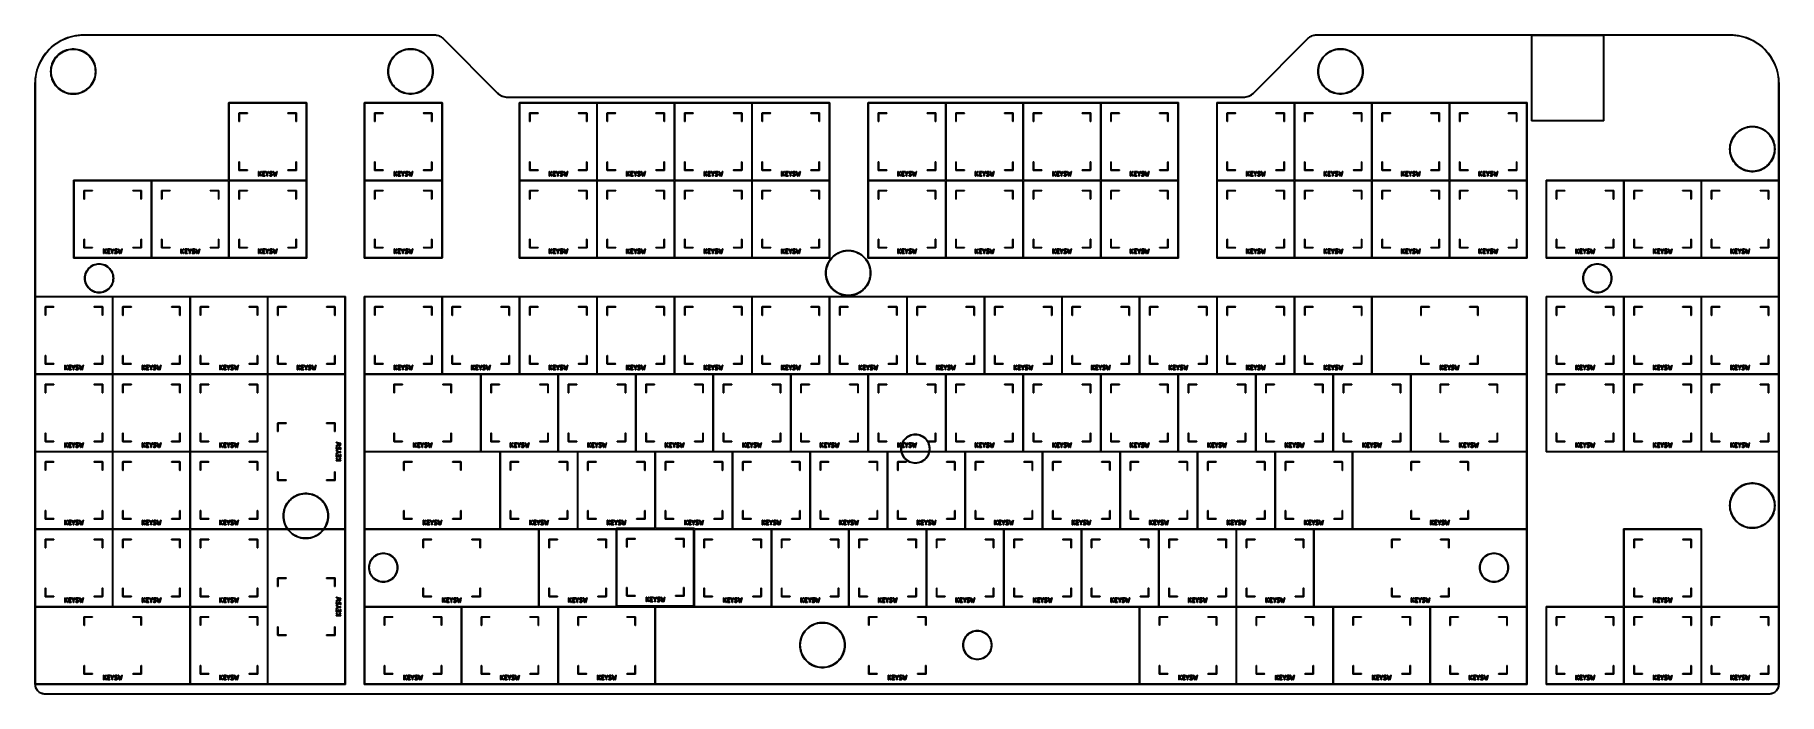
# Model space of a CAD drawing. Extents: x 382 to 810, y -162 to 0.
import ezdxf

# ---------------------------------------------------------------- set-up
doc = ezdxf.new("R2010")
doc.units = 0
doc.layers.add('BLACK', color=7, linetype='CONTINUOUS')

msp = doc.modelspace()

# ---------------------------------------------------------------- linework, layer by layer
at = {"layer": 'BLACK', "linetype": 'CONTINUOUS'}
for p, q in [((391.696, -0.0497), (392.361, 0.044)), ((392.361, 0.044), (393.029, 0.1004)), ((393.367, 0.0192), (392.702, -0.0181)), ((393.029, 0.1004), (393.699, 0.1192)), ((393.699, 0.0192), (393.367, 0.0192)), ((393.699, 0.1192), (393.699, 0.1193)), ((393.699, 0.1193), (480.02, 0.1193)), ((480.02, 0.0193), (393.699, 0.0193)), ((393.699, 0.0193), (393.699, 0.0192)), ((480.02, 0.1193), (480.02, 0.1193)), ((480.02, 0.1193), (480.02, 0.1193)), ((480.02, 0.1193), (480.02, 0.1193)), ((480.02, 0.1193), (480.02, 0.1193)), ((480.02, 0.1193), (480.316, 0.1047)), ((480.02, 0.0193), (480.02, 0.0193)), ((480.163, 0.0193), (480.02, 0.0193)), ((480.449, -0.0089), (480.163, 0.0193)), ((480.316, 0.1047), (480.61, 0.0611)), ((480.61, 0.0611), (480.898, -0.011)), ((695.835, -0.011), (696.123, 0.0611)), ((696.123, 0.0611), (696.417, 0.1047)), ((696.57, 0.0193), (696.284, -0.0089)), ((696.417, 0.1047), (696.713, 0.1193)), ((696.713, 0.0193), (696.57, 0.0193)), ((696.713, 0.1193), (798.512, 0.1193)), ((696.713, 0.1193), (696.713, 0.1193)), ((798.512, 0.0193), (696.713, 0.0193)), ((696.713, 0.0193), (696.713, 0.0193)), ((749.649, -0.0086), (749.659, 0.0148)), ((749.659, 0.0148), (749.682, 0.0245)), ((749.682, 0.0245), (767.332, 0.0245)), ((767.332, 0.0245), (767.356, 0.0148)), ((767.356, 0.0148), (767.365, -0.0086)), ((798.512, 0.1193), (799.182, 0.1005)), ((798.844, 0.0193), (798.512, 0.0193)), ((799.509, -0.018), (798.844, 0.0193)), ((799.182, 0.1005), (799.85, 0.0441)), ((799.85, 0.0441), (800.514, -0.0497)), ((384.637, -4.1847), (384.222, -4.7048)), ((384.351, -4.3824), (384.784, -3.87)), ((385.08, -3.6886), (384.637, -4.1847)), ((384.784, -3.87), (385.245, -3.3827)), ((385.551, -3.2182), (385.08, -3.6886)), ((385.245, -3.3827), (385.732, -2.9219)), ((386.047, -2.7748), (385.551, -3.2182)), ((385.732, -2.9219), (386.245, -2.4892)), ((386.567, -2.36), (386.047, -2.7748)), ((386.245, -2.4892), (386.781, -2.086)), ((387.11, -1.975), (386.567, -2.36)), ((386.781, -2.086), (387.338, -1.7134)), ((387.673, -1.6211), (387.11, -1.975)), ((387.338, -1.7134), (387.916, -1.3726)), ((388.255, -1.2992), (387.673, -1.6211)), ((387.845, -4.4077), (388.237, -4.1427)), ((387.916, -1.3726), (388.512, -1.0648)), ((388.313, -4.2663), (387.931, -4.5244)), ((388.237, -4.1427), (388.65, -3.9119)), ((388.855, -1.0106), (388.255, -1.2992)), ((388.715, -4.0415), (388.313, -4.2663)), ((388.512, -1.0648), (389.124, -0.7909)), ((388.65, -3.9119), (389.081, -3.717)), ((389.135, -3.8517), (388.715, -4.0415)), ((389.469, -0.756), (388.855, -1.0106)), ((389.081, -3.717), (389.528, -3.5594)), ((389.124, -0.7909), (389.75, -0.5517)), ((389.57, -3.6981), (389.135, -3.8517)), ((390.097, -0.5362), (389.469, -0.756)), ((389.528, -3.5594), (389.985, -3.4401)), ((390.016, -3.582), (389.57, -3.6981)), ((389.75, -0.5517), (390.389, -0.3481)), ((389.985, -3.4401), (390.452, -3.3601)), ((390.47, -3.5041), (390.016, -3.582)), ((390.737, -0.3521), (390.097, -0.5362)), ((390.389, -0.3481), (391.039, -0.1806)), ((390.452, -3.3601), (390.923, -3.32)), ((390.93, -3.465), (390.47, -3.5041)), ((391.385, -0.204), (390.737, -0.3521)), ((390.923, -3.32), (391.397, -3.32)), ((391.39, -3.465), (390.93, -3.465)), ((391.039, -0.1806), (391.696, -0.0497)), ((392.041, -0.0926), (391.385, -0.204)), ((391.85, -3.5041), (391.39, -3.465)), ((391.397, -3.32), (391.868, -3.3601)), ((392.304, -3.582), (391.85, -3.5041)), ((391.868, -3.3601), (392.335, -3.4401)), ((392.702, -0.0181), (392.041, -0.0926)), ((392.75, -3.6981), (392.304, -3.582)), ((392.335, -3.4401), (392.792, -3.5594)), ((393.185, -3.8517), (392.75, -3.6981)), ((392.792, -3.5594), (393.239, -3.717)), ((393.605, -4.0415), (393.185, -3.8517)), ((393.239, -3.717), (393.67, -3.9119)), ((394.007, -4.2663), (393.605, -4.0415)), ((393.67, -3.9119), (394.083, -4.1427)), ((394.389, -4.5244), (394.007, -4.2663)), ((394.083, -4.1427), (394.475, -4.4077)), ((470.751, -4.3781), (471.143, -4.1131)), ((471.219, -4.2367), (470.838, -4.4948)), ((471.143, -4.1131), (471.557, -3.8823)), ((471.622, -4.0119), (471.219, -4.2367)), ((471.557, -3.8823), (471.988, -3.6874)), ((472.042, -3.8221), (471.622, -4.0119)), ((471.988, -3.6874), (472.434, -3.5298)), ((472.476, -3.6685), (472.042, -3.8221)), ((472.434, -3.5298), (472.892, -3.4105)), ((472.922, -3.5524), (472.476, -3.6685)), ((472.892, -3.4105), (473.358, -3.3306)), ((473.377, -3.4745), (472.922, -3.5524)), ((473.358, -3.3306), (473.83, -3.2904)), ((473.836, -3.4354), (473.377, -3.4745)), ((473.83, -3.2904), (474.303, -3.2904)), ((474.297, -3.4354), (473.836, -3.4354)), ((474.756, -3.4745), (474.297, -3.4354)), ((474.303, -3.2904), (474.775, -3.3306)), ((475.21, -3.5524), (474.756, -3.4745)), ((474.775, -3.3306), (475.241, -3.4105)), ((475.656, -3.6685), (475.21, -3.5524)), ((475.241, -3.4105), (475.699, -3.5298)), ((476.091, -3.8221), (475.656, -3.6685)), ((475.699, -3.5298), (476.145, -3.6874)), ((476.511, -4.0119), (476.091, -3.8221)), ((476.145, -3.6874), (476.576, -3.8823)), ((476.913, -4.2367), (476.511, -4.0119)), ((476.576, -3.8823), (476.989, -4.1131)), ((477.295, -4.4948), (476.913, -4.2367)), ((476.989, -4.1131), (477.382, -4.3781)), ((480.732, -0.065), (480.449, -0.0089)), ((481.007, -0.1484), (480.732, -0.065)), ((480.898, -0.011), (481.178, -0.1111)), ((481.272, -0.2585), (481.007, -0.1484)), ((481.178, -0.1111), (481.446, -0.2381)), ((481.526, -0.394), (481.272, -0.2585)), ((481.446, -0.2381), (481.701, -0.3908)), ((481.765, -0.5538), (481.526, -0.394)), ((481.701, -0.3908), (481.94, -0.5677)), ((481.987, -0.7362), (481.765, -0.5538)), ((481.94, -0.5677), (482.16, -0.7671)), ((482.089, -0.8377), (481.987, -0.7362)), ((482.089, -0.8378), (482.089, -0.8377)), ((482.089, -0.8379), (482.089, -0.8378)), ((495.462, -14.2535), (482.089, -0.8379)), ((482.089, -0.8379), (482.089, -0.8379)), ((482.089, -0.8379), (482.089, -0.8379)), ((482.16, -0.7671), (482.16, -0.7672)), ((482.16, -0.7672), (482.16, -0.7672)), ((482.16, -0.7672), (482.16, -0.7672)), ((482.16, -0.7672), (495.533, -14.1829)), ((681.2, -14.1829), (694.573, -0.7672)), ((694.644, -0.8379), (681.271, -14.2535)), ((694.573, -0.7672), (694.793, -0.5677)), ((694.573, -0.7672), (694.573, -0.7672)), ((694.573, -0.7672), (694.573, -0.7672)), ((694.746, -0.7362), (694.644, -0.8379)), ((694.968, -0.5538), (694.746, -0.7362)), ((694.793, -0.5677), (695.032, -0.3908)), ((695.207, -0.3941), (694.968, -0.5538)), ((695.032, -0.3908), (695.287, -0.2381)), ((695.461, -0.2585), (695.207, -0.3941)), ((695.287, -0.2381), (695.555, -0.1111)), ((695.726, -0.1485), (695.461, -0.2585)), ((695.555, -0.1111), (695.835, -0.011)), ((696.002, -0.065), (695.726, -0.1485)), ((696.284, -0.0089), (696.002, -0.065)), ((699.352, -4.3781), (699.744, -4.1131)), ((699.82, -4.2367), (699.438, -4.4948)), ((699.744, -4.1131), (700.157, -3.8823)), ((700.222, -4.0119), (699.82, -4.2367)), ((700.157, -3.8823), (700.588, -3.6874)), ((700.642, -3.8221), (700.222, -4.0119)), ((700.588, -3.6874), (701.034, -3.5298)), ((701.077, -3.6685), (700.642, -3.8221)), ((701.034, -3.5298), (701.492, -3.4105)), ((701.523, -3.5524), (701.077, -3.6685)), ((701.492, -3.4105), (701.958, -3.3306)), ((701.977, -3.4745), (701.523, -3.5524)), ((701.958, -3.3306), (702.43, -3.2904)), ((702.436, -3.4354), (701.977, -3.4745)), ((702.43, -3.2904), (702.903, -3.2904)), ((702.897, -3.4354), (702.436, -3.4354)), ((703.356, -3.4745), (702.897, -3.4354)), ((702.903, -3.2904), (703.375, -3.3306)), ((703.811, -3.5524), (703.356, -3.4745)), ((703.375, -3.3306), (703.841, -3.4105)), ((704.257, -3.6685), (703.811, -3.5524)), ((703.841, -3.4105), (704.299, -3.5298)), ((704.691, -3.8221), (704.257, -3.6685)), ((704.299, -3.5298), (704.745, -3.6874)), ((705.111, -4.0119), (704.691, -3.8221)), ((704.745, -3.6874), (705.177, -3.8823)), ((705.514, -4.2367), (705.111, -4.0119)), ((705.177, -3.8823), (705.59, -4.1131)), ((705.895, -4.4948), (705.514, -4.2367)), ((705.59, -4.1131), (705.982, -4.3781)), ((749.649, -20.9636), (749.649, -0.0086)), ((749.715, -0.0416), (749.715, -20.9305)), ((767.299, -0.0416), (749.715, -0.0416)), ((767.299, -20.9305), (767.299, -0.0416)), ((767.365, -0.0086), (767.365, -20.9636)), ((800.17, -0.0925), (799.509, -0.018)), ((800.826, -0.204), (800.17, -0.0925)), ((800.514, -0.0497), (801.172, -0.1805)), ((801.474, -0.352), (800.826, -0.204)), ((801.172, -0.1805), (801.822, -0.348)), ((802.114, -0.5362), (801.474, -0.352)), ((801.822, -0.348), (802.461, -0.5517)), ((802.742, -0.7559), (802.114, -0.5362)), ((802.461, -0.5517), (803.087, -0.7908)), ((803.356, -1.0105), (802.742, -0.7559)), ((803.087, -0.7908), (803.699, -1.0648)), ((803.956, -1.2992), (803.356, -1.0105)), ((803.699, -1.0648), (804.295, -1.3726)), ((804.538, -1.621), (803.956, -1.2992)), ((804.295, -1.3726), (804.873, -1.7133)), ((805.101, -1.975), (804.538, -1.621)), ((804.873, -1.7133), (805.431, -2.0859)), ((805.644, -2.36), (805.101, -1.975)), ((805.431, -2.0859), (805.966, -2.4892)), ((806.164, -2.7748), (805.644, -2.36)), ((805.966, -2.4892), (806.479, -2.9219)), ((806.66, -3.2181), (806.164, -2.7748)), ((806.479, -2.9219), (806.966, -3.3826)), ((807.131, -3.6886), (806.66, -3.2181)), ((806.966, -3.3826), (807.427, -3.87)), ((807.574, -4.1846), (807.131, -3.6886)), ((807.427, -3.87), (807.86, -4.3824)), ((807.989, -4.7048), (807.574, -4.1846)), ((382.043, -9.1765), (382.21, -8.5271)), ((382.21, -8.5271), (382.414, -7.8881)), ((382.398, -8.2351), (382.214, -8.8744)), ((382.618, -7.6071), (382.398, -8.2351)), ((382.414, -7.8881), (382.653, -7.2615)), ((382.873, -6.9925), (382.618, -7.6071)), ((382.653, -7.2615), (382.927, -6.6494)), ((383.161, -6.3931), (382.873, -6.9925)), ((382.927, -6.6494), (383.235, -6.0535)), ((383.483, -5.8108), (383.161, -6.3931)), ((383.235, -6.0535), (383.576, -5.4759)), ((383.837, -5.2474), (383.483, -5.8108)), ((383.576, -5.4759), (383.948, -4.9183)), ((384.222, -4.7048), (383.837, -5.2474)), ((383.948, -4.9183), (384.351, -4.3824)), ((385.585, -8.89), (385.605, -8.4172)), ((385.605, -8.4172), (385.665, -7.9478)), ((385.665, -7.9478), (385.765, -7.4852)), ((385.75, -8.4295), (385.73, -8.89)), ((385.808, -7.9723), (385.75, -8.4295)), ((385.765, -7.4852), (385.903, -7.0328)), ((385.905, -7.5218), (385.808, -7.9723)), ((385.903, -7.0328), (386.08, -6.5937)), ((386.04, -7.0811), (385.905, -7.5218)), ((386.212, -6.6534), (386.04, -7.0811)), ((386.08, -6.5937), (386.293, -6.1711)), ((386.42, -6.2419), (386.212, -6.6534)), ((386.293, -6.1711), (386.541, -5.7681)), ((386.661, -5.8494), (386.42, -6.2419)), ((386.541, -5.7681), (386.822, -5.3877)), ((386.935, -5.4788), (386.661, -5.8494)), ((386.822, -5.3877), (387.135, -5.0324)), ((387.24, -5.1329), (386.935, -5.4788)), ((387.135, -5.0324), (387.477, -4.705)), ((387.573, -4.8139), (387.24, -5.1329)), ((387.477, -4.705), (387.845, -4.4077)), ((387.931, -4.5244), (387.573, -4.8139)), ((394.747, -4.8139), (394.389, -4.5244)), ((394.475, -4.4077), (394.843, -4.705)), ((395.08, -5.1329), (394.747, -4.8139)), ((394.843, -4.705), (395.185, -5.0324)), ((395.385, -5.4788), (395.08, -5.1329)), ((395.185, -5.0324), (395.498, -5.3877)), ((395.659, -5.8494), (395.385, -5.4788)), ((395.498, -5.3877), (395.779, -5.7681)), ((395.9, -6.2419), (395.659, -5.8494)), ((395.779, -5.7681), (396.027, -6.1711)), ((396.108, -6.6534), (395.9, -6.2419)), ((396.027, -6.1711), (396.24, -6.5937)), ((396.28, -7.0811), (396.108, -6.6534)), ((396.24, -6.5937), (396.417, -7.0328)), ((396.415, -7.5218), (396.28, -7.0811)), ((396.512, -7.9723), (396.415, -7.5218)), ((396.417, -7.0328), (396.555, -7.4852)), ((396.57, -8.4295), (396.512, -7.9723)), ((396.555, -7.4852), (396.655, -7.9478)), ((396.59, -8.89), (396.57, -8.4295)), ((396.655, -7.9478), (396.715, -8.4172)), ((396.715, -8.4172), (396.735, -8.89)), ((468.491, -8.8604), (468.512, -8.3876)), ((468.512, -8.3876), (468.572, -7.9182)), ((468.572, -7.9182), (468.671, -7.4556)), ((468.656, -8.3999), (468.637, -8.8604)), ((468.715, -7.9428), (468.656, -8.3999)), ((468.671, -7.4556), (468.81, -7.0031)), ((468.812, -7.4922), (468.715, -7.9428)), ((468.81, -7.0031), (468.986, -6.5641)), ((468.947, -7.0515), (468.812, -7.4922)), ((469.119, -6.6238), (468.947, -7.0515)), ((468.986, -6.5641), (469.199, -6.1415)), ((469.326, -6.2123), (469.119, -6.6238)), ((469.199, -6.1415), (469.447, -5.7386)), ((469.568, -5.8198), (469.326, -6.2123)), ((469.447, -5.7386), (469.729, -5.3581)), ((469.842, -5.4492), (469.568, -5.8198)), ((469.729, -5.3581), (470.042, -5.0028)), ((470.146, -5.1033), (469.842, -5.4492)), ((470.042, -5.0028), (470.383, -4.6754)), ((470.479, -4.7843), (470.146, -5.1033)), ((470.383, -4.6754), (470.751, -4.3781)), ((470.838, -4.4948), (470.479, -4.7843)), ((477.654, -4.7843), (477.295, -4.4948)), ((477.382, -4.3781), (477.75, -4.6754)), ((477.987, -5.1033), (477.654, -4.7843)), ((477.75, -4.6754), (478.091, -5.0028)), ((478.291, -5.4492), (477.987, -5.1033)), ((478.091, -5.0028), (478.404, -5.3581)), ((478.565, -5.8198), (478.291, -5.4492)), ((478.404, -5.3581), (478.685, -5.7386)), ((478.807, -6.2123), (478.565, -5.8198)), ((478.685, -5.7386), (478.933, -6.1415)), ((479.014, -6.6238), (478.807, -6.2123)), ((478.933, -6.1415), (479.147, -6.5641)), ((479.186, -7.0515), (479.014, -6.6238)), ((479.147, -6.5641), (479.323, -7.0031)), ((479.321, -7.4922), (479.186, -7.0515)), ((479.418, -7.9428), (479.321, -7.4922)), ((479.323, -7.0031), (479.462, -7.4556)), ((479.477, -8.3999), (479.418, -7.9428)), ((479.462, -7.4556), (479.561, -7.9182)), ((479.496, -8.8604), (479.477, -8.3999)), ((479.561, -7.9182), (479.621, -8.3876)), ((479.621, -8.3876), (479.641, -8.8604)), ((697.092, -8.8604), (697.112, -8.3876)), ((697.112, -8.3876), (697.172, -7.9182)), ((697.172, -7.9182), (697.272, -7.4556)), ((697.256, -8.3999), (697.237, -8.8604)), ((697.315, -7.9428), (697.256, -8.3999)), ((697.272, -7.4556), (697.41, -7.0031)), ((697.412, -7.4922), (697.315, -7.9428)), ((697.41, -7.0031), (697.587, -6.5641)), ((697.547, -7.0515), (697.412, -7.4922)), ((697.719, -6.6238), (697.547, -7.0515)), ((697.587, -6.5641), (697.8, -6.1415)), ((697.926, -6.2123), (697.719, -6.6238)), ((697.8, -6.1415), (698.048, -5.7386)), ((698.168, -5.8198), (697.926, -6.2123)), ((698.048, -5.7386), (698.329, -5.3581)), ((698.442, -5.4492), (698.168, -5.8198)), ((698.329, -5.3581), (698.642, -5.0028)), ((698.746, -5.1033), (698.442, -5.4492)), ((698.642, -5.0028), (698.983, -4.6754)), ((699.079, -4.7843), (698.746, -5.1033)), ((698.983, -4.6754), (699.352, -4.3781)), ((699.438, -4.4948), (699.079, -4.7843)), ((706.254, -4.7843), (705.895, -4.4948)), ((705.982, -4.3781), (706.35, -4.6754)), ((706.587, -5.1033), (706.254, -4.7843)), ((706.35, -4.6754), (706.692, -5.0028)), ((706.891, -5.4492), (706.587, -5.1033)), ((706.692, -5.0028), (707.004, -5.3581)), ((707.165, -5.8198), (706.891, -5.4492)), ((707.004, -5.3581), (707.286, -5.7386)), ((707.407, -6.2123), (707.165, -5.8198)), ((707.286, -5.7386), (707.534, -6.1415)), ((707.614, -6.6238), (707.407, -6.2123)), ((707.534, -6.1415), (707.747, -6.5641)), ((707.786, -7.0515), (707.614, -6.6238)), ((707.747, -6.5641), (707.923, -7.0031)), ((707.921, -7.4922), (707.786, -7.0515)), ((708.018, -7.9428), (707.921, -7.4922)), ((707.923, -7.0031), (708.062, -7.4556)), ((708.077, -8.3999), (708.018, -7.9428)), ((708.062, -7.4556), (708.161, -7.9182)), ((708.097, -8.8604), (708.077, -8.3999)), ((708.161, -7.9182), (708.222, -8.3876)), ((708.222, -8.3876), (708.242, -8.8604)), ((807.86, -4.3824), (808.263, -4.9182)), ((808.374, -5.2474), (807.989, -4.7048)), ((808.263, -4.9182), (808.635, -5.4759)), ((808.728, -5.8107), (808.374, -5.2474)), ((808.635, -5.4759), (808.976, -6.0535)), ((809.05, -6.393), (808.728, -5.8107)), ((808.976, -6.0535), (809.284, -6.6494)), ((809.338, -6.9924), (809.05, -6.393)), ((809.284, -6.6494), (809.558, -7.2615)), ((809.593, -7.6071), (809.338, -6.9924)), ((809.558, -7.2615), (809.797, -7.8881)), ((809.813, -8.2351), (809.593, -7.6071)), ((809.797, -7.8881), (810.001, -8.5271)), ((809.997, -8.8744), (809.813, -8.2351)), ((810.001, -8.5271), (810.168, -9.1765)), ((381.743, -11.837), (381.762, -11.1666)), ((381.743, -159.474), (381.743, -11.837)), ((381.762, -11.1666), (381.818, -10.4983)), ((381.818, -10.4983), (381.912, -9.8343)), ((381.88, -10.8401), (381.843, -11.5043)), ((381.843, -11.5043), (381.843, -11.837)), ((381.843, -11.837), (381.843, -159.474)), ((381.955, -10.179), (381.88, -10.8401)), ((381.912, -9.8343), (382.043, -9.1765)), ((382.066, -9.523), (381.955, -10.179)), ((382.214, -8.8744), (382.066, -9.523)), ((385.605, -9.3628), (385.585, -8.89)), ((385.665, -9.8322), (385.605, -9.3628)), ((385.765, -10.2948), (385.665, -9.8322)), ((385.73, -8.89), (385.75, -9.3505)), ((385.75, -9.3505), (385.808, -9.8077)), ((385.903, -10.7473), (385.765, -10.2948)), ((385.808, -9.8077), (385.905, -10.2582)), ((386.08, -11.1863), (385.903, -10.7473)), ((385.905, -10.2582), (386.04, -10.6989)), ((386.04, -10.6989), (386.212, -11.1266)), ((386.293, -11.6089), (386.08, -11.1863)), ((386.212, -11.1266), (386.42, -11.5381)), ((386.541, -12.0119), (386.293, -11.6089)), ((386.42, -11.5381), (386.661, -11.9306)), ((386.822, -12.3923), (386.541, -12.0119)), ((386.661, -11.9306), (386.935, -12.3012)), ((387.135, -12.7476), (386.822, -12.3923)), ((386.935, -12.3012), (387.24, -12.6472)), ((387.477, -13.075), (387.135, -12.7476)), ((387.24, -12.6472), (387.573, -12.9661)), ((394.747, -12.9661), (395.08, -12.6472)), ((395.185, -12.7476), (394.843, -13.075)), ((395.08, -12.6472), (395.385, -12.3012)), ((395.498, -12.3923), (395.185, -12.7476)), ((395.385, -12.3012), (395.659, -11.9306)), ((395.779, -12.0119), (395.498, -12.3923)), ((395.659, -11.9306), (395.9, -11.5381)), ((396.027, -11.6089), (395.779, -12.0119)), ((395.9, -11.5381), (396.108, -11.1266)), ((396.24, -11.1863), (396.027, -11.6089)), ((396.108, -11.1266), (396.28, -10.6989)), ((396.417, -10.7473), (396.24, -11.1863)), ((396.28, -10.6989), (396.415, -10.2582)), ((396.415, -10.2582), (396.512, -9.8077)), ((396.555, -10.2948), (396.417, -10.7473)), ((396.512, -9.8077), (396.57, -9.3505)), ((396.655, -9.8322), (396.555, -10.2948)), ((396.57, -9.3505), (396.59, -8.89)), ((396.715, -9.3628), (396.655, -9.8322)), ((396.735, -8.89), (396.715, -9.3628)), ((468.512, -9.3332), (468.491, -8.8604)), ((468.572, -9.8026), (468.512, -9.3332)), ((468.671, -10.2652), (468.572, -9.8026)), ((468.637, -8.8604), (468.656, -9.3209)), ((468.656, -9.3209), (468.715, -9.7781)), ((468.81, -10.7177), (468.671, -10.2652)), ((468.715, -9.7781), (468.812, -10.2286)), ((468.986, -11.1568), (468.81, -10.7177)), ((468.812, -10.2286), (468.947, -10.6693)), ((468.947, -10.6693), (469.119, -11.097)), ((469.199, -11.5793), (468.986, -11.1568)), ((469.119, -11.097), (469.326, -11.5085)), ((469.447, -11.9823), (469.199, -11.5793)), ((469.326, -11.5085), (469.568, -11.901)), ((469.729, -12.3627), (469.447, -11.9823)), ((469.568, -11.901), (469.842, -12.2716)), ((470.042, -12.718), (469.729, -12.3627)), ((469.842, -12.2716), (470.146, -12.6176)), ((470.383, -13.0454), (470.042, -12.718)), ((470.146, -12.6176), (470.479, -12.9365)), ((477.654, -12.9365), (477.987, -12.6176)), ((478.091, -12.718), (477.75, -13.0454)), ((477.987, -12.6176), (478.291, -12.2716)), ((478.404, -12.3627), (478.091, -12.718)), ((478.291, -12.2716), (478.565, -11.901)), ((478.685, -11.9823), (478.404, -12.3627)), ((478.565, -11.901), (478.807, -11.5085)), ((478.933, -11.5793), (478.685, -11.9823)), ((478.807, -11.5085), (479.014, -11.097)), ((479.147, -11.1568), (478.933, -11.5793)), ((479.014, -11.097), (479.186, -10.6693)), ((479.323, -10.7177), (479.147, -11.1568)), ((479.186, -10.6693), (479.321, -10.2286)), ((479.321, -10.2286), (479.418, -9.7781)), ((479.462, -10.2652), (479.323, -10.7177)), ((479.418, -9.7781), (479.477, -9.3209)), ((479.561, -9.8026), (479.462, -10.2652)), ((479.477, -9.3209), (479.496, -8.8604)), ((479.621, -9.3332), (479.561, -9.8026)), ((479.641, -8.8604), (479.621, -9.3332)), ((697.112, -9.3332), (697.092, -8.8604)), ((697.172, -9.8026), (697.112, -9.3332)), ((697.272, -10.2652), (697.172, -9.8026)), ((697.237, -8.8604), (697.256, -9.3209)), ((697.256, -9.3209), (697.315, -9.7781)), ((697.41, -10.7177), (697.272, -10.2652)), ((697.315, -9.7781), (697.412, -10.2286)), ((697.587, -11.1568), (697.41, -10.7177)), ((697.412, -10.2286), (697.547, -10.6693)), ((697.547, -10.6693), (697.719, -11.097)), ((697.8, -11.5793), (697.587, -11.1568)), ((697.719, -11.097), (697.926, -11.5085)), ((698.048, -11.9823), (697.8, -11.5793)), ((697.926, -11.5085), (698.168, -11.901)), ((698.329, -12.3627), (698.048, -11.9823)), ((698.168, -11.901), (698.442, -12.2716)), ((698.642, -12.718), (698.329, -12.3627)), ((698.442, -12.2716), (698.746, -12.6176)), ((698.983, -13.0454), (698.642, -12.718)), ((698.746, -12.6176), (699.079, -12.9365)), ((706.254, -12.9365), (706.587, -12.6176)), ((706.692, -12.718), (706.35, -13.0454)), ((706.587, -12.6176), (706.891, -12.2716)), ((707.004, -12.3627), (706.692, -12.718)), ((706.891, -12.2716), (707.165, -11.901)), ((707.286, -11.9823), (707.004, -12.3627)), ((707.165, -11.901), (707.407, -11.5085)), ((707.534, -11.5793), (707.286, -11.9823)), ((707.407, -11.5085), (707.614, -11.097)), ((707.747, -11.1568), (707.534, -11.5793)), ((707.614, -11.097), (707.786, -10.6693)), ((707.923, -10.7177), (707.747, -11.1568)), ((707.786, -10.6693), (707.921, -10.2286)), ((707.921, -10.2286), (708.018, -9.7781)), ((708.062, -10.2652), (707.923, -10.7177)), ((708.018, -9.7781), (708.077, -9.3209)), ((708.161, -9.8026), (708.062, -10.2652)), ((708.077, -9.3209), (708.097, -8.8604)), ((708.222, -9.3332), (708.161, -9.8026)), ((708.242, -8.8604), (708.222, -9.3332)), ((810.145, -9.523), (809.997, -8.8744)), ((810.256, -10.1789), (810.145, -9.523)), ((810.168, -9.1765), (810.299, -9.8342)), ((810.331, -10.8401), (810.256, -10.1789)), ((810.299, -9.8342), (810.393, -10.4983)), ((810.368, -11.5043), (810.331, -10.8401)), ((810.368, -11.8368), (810.368, -11.5043)), ((810.368, -11.837), (810.368, -11.8368)), ((810.368, -159.474), (810.368, -11.837)), ((810.393, -10.4983), (810.449, -11.1666)), ((810.449, -11.1666), (810.468, -11.837)), ((810.468, -11.837), (810.468, -11.837)), ((810.468, -11.837), (810.468, -159.474)), ((387.845, -13.3723), (387.477, -13.075)), ((387.573, -12.9661), (387.931, -13.2556)), ((388.237, -13.6373), (387.845, -13.3723)), ((387.931, -13.2556), (388.313, -13.5137)), ((388.65, -13.8681), (388.237, -13.6373)), ((388.313, -13.5137), (388.715, -13.7385)), ((389.081, -14.063), (388.65, -13.8681)), ((388.715, -13.7385), (389.135, -13.9283)), ((389.528, -14.2206), (389.081, -14.063)), ((389.135, -13.9283), (389.57, -14.0819)), ((389.985, -14.3399), (389.528, -14.2206)), ((389.57, -14.0819), (390.016, -14.198)), ((390.452, -14.4198), (389.985, -14.3399)), ((390.016, -14.198), (390.47, -14.2759)), ((390.923, -14.46), (390.452, -14.4198)), ((390.47, -14.2759), (390.93, -14.315)), ((391.397, -14.46), (390.923, -14.46)), ((390.93, -14.315), (391.39, -14.315)), ((391.39, -14.315), (391.85, -14.2759)), ((391.868, -14.4198), (391.397, -14.46)), ((391.85, -14.2759), (392.304, -14.198)), ((392.335, -14.3399), (391.868, -14.4198)), ((392.304, -14.198), (392.75, -14.0819)), ((392.792, -14.2206), (392.335, -14.3399)), ((392.75, -14.0819), (393.185, -13.9283)), ((393.239, -14.063), (392.792, -14.2206)), ((393.185, -13.9283), (393.605, -13.7385)), ((393.67, -13.8681), (393.239, -14.063)), ((393.605, -13.7385), (394.007, -13.5137)), ((394.083, -13.6373), (393.67, -13.8681)), ((394.007, -13.5137), (394.389, -13.2556)), ((394.475, -13.3723), (394.083, -13.6373)), ((394.389, -13.2556), (394.747, -12.9661)), ((394.843, -13.075), (394.475, -13.3723)), ((429.343, -16.5995), (429.345, -16.5898)), ((429.343, -35.5745), (429.343, -16.5995)), ((429.344, -16.5865), (429.346, -16.5836)), ((429.345, -16.5898), (429.344, -16.5865)), ((429.346, -16.5836), (429.347, -16.5738)), ((429.347, -16.5738), (429.36, -16.5589)), ((429.36, -16.5589), (429.37, -16.542)), ((429.37, -16.542), (429.376, -16.5397)), ((429.376, -16.5397), (429.38, -16.5345)), ((429.38, -16.5345), (429.4, -16.5312)), ((429.4, -16.5312), (429.418, -16.5245)), ((429.418, -16.5245), (448.468, -16.5245)), ((429.493, -16.6745), (429.493, -35.5745)), ((448.393, -16.6745), (429.493, -16.6745)), ((448.393, -35.5745), (448.393, -16.6745)), ((448.468, -16.5245), (448.478, -16.5262)), ((448.478, -16.5262), (448.481, -16.5256)), ((448.481, -16.5256), (448.484, -16.5273)), ((448.484, -16.5273), (448.494, -16.529)), ((448.494, -16.529), (448.509, -16.5415)), ((448.509, -16.5415), (448.525, -16.5513)), ((448.525, -16.5513), (448.528, -16.5576)), ((448.528, -16.5576), (448.533, -16.562)), ((448.533, -16.562), (448.536, -16.5812)), ((448.536, -16.5812), (448.543, -16.5995)), ((448.543, -16.5995), (448.543, -35.6495)), ((462.68, -16.5995), (462.682, -16.5897)), ((462.68, -35.6495), (462.68, -16.5995)), ((462.682, -16.5865), (462.683, -16.5836)), ((462.682, -16.5897), (462.682, -16.5865)), ((462.683, -16.5836), (462.685, -16.5738)), ((462.685, -16.5738), (462.698, -16.5589)), ((462.698, -16.5589), (462.707, -16.542)), ((462.707, -16.542), (462.714, -16.5397)), ((462.714, -16.5397), (462.718, -16.5345)), ((462.718, -16.5345), (462.737, -16.5312)), ((462.737, -16.5312), (462.755, -16.5245)), ((462.755, -16.5245), (481.805, -16.5245)), ((462.83, -16.6745), (462.83, -35.5745)), ((481.73, -16.6745), (462.83, -16.6745)), ((470.751, -13.3427), (470.383, -13.0454)), ((470.479, -12.9365), (470.838, -13.226)), ((471.143, -13.6077), (470.751, -13.3427)), ((470.838, -13.226), (471.219, -13.4841)), ((471.557, -13.8385), (471.143, -13.6077)), ((471.219, -13.4841), (471.622, -13.7089)), ((471.988, -14.0334), (471.557, -13.8385)), ((471.622, -13.7089), (472.042, -13.8987)), ((472.434, -14.191), (471.988, -14.0334)), ((472.042, -13.8987), (472.476, -14.0523)), ((472.892, -14.3103), (472.434, -14.191)), ((472.476, -14.0523), (472.922, -14.1684)), ((473.358, -14.3902), (472.892, -14.3103)), ((472.922, -14.1684), (473.377, -14.2463)), ((473.83, -14.4304), (473.358, -14.3902)), ((473.377, -14.2463), (473.836, -14.2854)), ((474.303, -14.4304), (473.83, -14.4304)), ((473.836, -14.2854), (474.297, -14.2854)), ((474.297, -14.2854), (474.756, -14.2463)), ((474.775, -14.3902), (474.303, -14.4304)), ((474.756, -14.2463), (475.21, -14.1684)), ((475.241, -14.3103), (474.775, -14.3902)), ((475.21, -14.1684), (475.656, -14.0523)), ((475.699, -14.191), (475.241, -14.3103)), ((475.656, -14.0523), (476.091, -13.8987)), ((476.145, -14.0334), (475.699, -14.191)), ((476.091, -13.8987), (476.511, -13.7089)), ((476.576, -13.8385), (476.145, -14.0334)), ((476.511, -13.7089), (476.913, -13.4841)), ((476.989, -13.6077), (476.576, -13.8385)), ((476.913, -13.4841), (477.295, -13.226)), ((477.382, -13.3427), (476.989, -13.6077)), ((477.295, -13.226), (477.654, -12.9365)), ((477.75, -13.0454), (477.382, -13.3427)), ((481.73, -35.5745), (481.73, -16.6745)), ((481.805, -16.5245), (481.815, -16.5262)), ((481.815, -16.5262), (481.819, -16.5256)), ((481.819, -16.5256), (481.821, -16.5273)), ((481.821, -16.5273), (481.831, -16.529)), ((481.831, -16.529), (481.846, -16.5415)), ((481.846, -16.5415), (481.863, -16.5513)), ((481.863, -16.5513), (481.865, -16.5576)), ((481.865, -16.5576), (481.87, -16.562)), ((481.87, -16.562), (481.874, -16.5812)), ((481.874, -16.5812), (481.88, -16.5995)), ((481.88, -16.5995), (481.88, -35.6495)), ((495.462, -14.2536), (495.462, -14.2535)), ((495.462, -14.2535), (495.462, -14.2535)), ((495.711, -14.4788), (495.462, -14.2536)), ((495.462, -14.2536), (495.462, -14.2536)), ((495.533, -14.1829), (495.533, -14.1829)), ((495.533, -14.1829), (495.533, -14.1829)), ((495.533, -14.1829), (495.533, -14.1829)), ((495.533, -14.1829), (495.533, -14.183)), ((495.533, -14.183), (495.648, -14.2981)), ((495.648, -14.2981), (495.9, -14.5049)), ((495.98, -14.6786), (495.711, -14.4788)), ((495.9, -14.5049), (496.171, -14.686)), ((496.268, -14.851), (495.98, -14.6786)), ((496.171, -14.686), (496.459, -14.8397)), ((496.571, -14.9944), (496.268, -14.851)), ((496.459, -14.8397), (496.76, -14.9644)), ((496.887, -15.1074), (496.571, -14.9944)), ((496.76, -14.9644), (497.072, -15.059)), ((497.212, -15.1889), (496.887, -15.1074)), ((497.072, -15.059), (497.392, -15.1226)), ((497.544, -15.2381), (497.212, -15.1889)), ((497.392, -15.1226), (497.716, -15.1546)), ((497.879, -15.2546), (497.544, -15.2381)), ((497.716, -15.1546), (497.879, -15.1546)), ((497.879, -15.1546), (497.879, -15.1546)), ((497.879, -15.1546), (678.854, -15.1546)), ((678.854, -15.2546), (497.879, -15.2546)), ((497.879, -15.2546), (497.879, -15.2546)), ((497.879, -15.2546), (497.879, -15.2546)), ((500.78, -16.5995), (500.782, -16.5897)), ((500.78, -35.6495), (500.78, -16.5995)), ((500.782, -16.5865), (500.783, -16.5836)), ((500.782, -16.5897), (500.782, -16.5865)), ((500.783, -16.5836), (500.785, -16.5738)), ((500.785, -16.5738), (500.798, -16.5589)), ((500.798, -16.5589), (500.807, -16.542)), ((500.807, -16.542), (500.814, -16.5397)), ((500.814, -16.5397), (500.818, -16.5345)), ((500.818, -16.5345), (500.837, -16.5312)), ((500.837, -16.5312), (500.855, -16.5245)), ((500.855, -16.5245), (519.905, -16.5245)), ((500.93, -16.6745), (500.93, -35.5745)), ((519.83, -16.6745), (500.93, -16.6745)), ((519.83, -35.5745), (519.83, -16.6745)), ((519.905, -16.5245), (538.955, -16.5245)), ((519.98, -16.6745), (519.98, -35.5745)), ((538.88, -16.6745), (519.98, -16.6745)), ((538.88, -35.5745), (538.88, -16.6745)), ((538.955, -16.5245), (558.005, -16.5245)), ((539.03, -16.6745), (539.03, -35.5745)), ((557.93, -16.6745), (539.03, -16.6745)), ((557.93, -35.5745), (557.93, -16.6745)), ((558.005, -16.5245), (577.055, -16.5245)), ((558.08, -16.6745), (558.08, -35.5745)), ((576.98, -16.6745), (558.08, -16.6745)), ((576.98, -35.5745), (576.98, -16.6745)), ((577.055, -16.5245), (577.065, -16.5262)), ((577.065, -16.5262), (577.069, -16.5256)), ((577.069, -16.5256), (577.071, -16.5273)), ((577.071, -16.5273), (577.081, -16.529)), ((577.081, -16.529), (577.096, -16.5415)), ((577.096, -16.5415), (577.113, -16.5513)), ((577.113, -16.5513), (577.115, -16.5576)), ((577.115, -16.5576), (577.12, -16.562)), ((577.12, -16.562), (577.124, -16.5812)), ((577.124, -16.5812), (577.13, -16.5995)), ((577.13, -16.5995), (577.13, -35.6495)), ((586.505, -16.5995), (586.507, -16.5897)), ((586.505, -35.6495), (586.505, -16.5995)), ((586.507, -16.5865), (586.508, -16.5836)), ((586.507, -16.5897), (586.507, -16.5865)), ((586.508, -16.5836), (586.51, -16.5738)), ((586.51, -16.5738), (586.523, -16.5589)), ((586.523, -16.5589), (586.532, -16.542)), ((586.532, -16.542), (586.539, -16.5397)), ((586.539, -16.5397), (586.543, -16.5345)), ((586.543, -16.5345), (586.562, -16.5312)), ((586.562, -16.5312), (586.58, -16.5245)), ((586.58, -16.5245), (605.63, -16.5245)), ((586.655, -16.6745), (586.655, -35.5745)), ((605.555, -16.6745), (586.655, -16.6745)), ((605.555, -35.5745), (605.555, -16.6745)), ((605.63, -16.5245), (624.68, -16.5245)), ((605.705, -16.6745), (605.705, -35.5745)), ((624.605, -16.6745), (605.705, -16.6745)), ((624.605, -35.5745), (624.605, -16.6745)), ((624.68, -16.5245), (643.73, -16.5245)), ((624.755, -16.6745), (624.755, -35.5745)), ((643.655, -16.6745), (624.755, -16.6745)), ((643.655, -35.5745), (643.655, -16.6745)), ((643.73, -16.5245), (662.78, -16.5245)), ((643.805, -16.6745), (643.805, -35.5745)), ((662.705, -16.6745), (643.805, -16.6745)), ((662.705, -35.5745), (662.705, -16.6745)), ((662.78, -16.5245), (662.79, -16.5262)), ((662.79, -16.5262), (662.794, -16.5256)), ((662.794, -16.5256), (662.796, -16.5273)), ((662.796, -16.5273), (662.806, -16.529)), ((662.806, -16.529), (662.821, -16.5415)), ((662.821, -16.5415), (662.838, -16.5513)), ((662.838, -16.5513), (662.84, -16.5576)), ((662.84, -16.5576), (662.845, -16.562)), ((662.845, -16.562), (662.849, -16.5812)), ((662.849, -16.5812), (662.855, -16.5995)), ((662.855, -16.5995), (662.855, -35.6495)), ((672.23, -16.5995), (672.232, -16.5897)), ((672.23, -35.6495), (672.23, -16.5995)), ((672.232, -16.5865), (672.233, -16.5836)), ((672.232, -16.5897), (672.232, -16.5865)), ((672.233, -16.5836), (672.235, -16.5738)), ((672.235, -16.5738), (672.248, -16.5589)), ((672.248, -16.5589), (672.257, -16.542)), ((672.257, -16.542), (672.264, -16.5397)), ((672.264, -16.5397), (672.268, -16.5345)), ((672.268, -16.5345), (672.287, -16.5312)), ((672.287, -16.5312), (672.305, -16.5245)), ((672.305, -16.5245), (691.355, -16.5245)), ((672.38, -16.6745), (672.38, -35.5745)), ((691.28, -16.6745), (672.38, -16.6745)), ((678.854, -15.1546), (678.854, -15.1546)), ((678.854, -15.1546), (679.017, -15.1546)), ((679.189, -15.2381), (678.854, -15.2546)), ((678.854, -15.2546), (678.854, -15.2546)), ((679.017, -15.1546), (679.341, -15.1226)), ((679.521, -15.1889), (679.189, -15.2381)), ((679.341, -15.1226), (679.661, -15.059)), ((679.846, -15.1074), (679.521, -15.1889)), ((679.661, -15.059), (679.973, -14.9644)), ((680.162, -14.9944), (679.846, -15.1074)), ((679.973, -14.9644), (680.274, -14.8397)), ((680.465, -14.851), (680.162, -14.9944)), ((680.274, -14.8397), (680.562, -14.686)), ((680.753, -14.6786), (680.465, -14.851)), ((680.562, -14.686), (680.833, -14.5049)), ((681.022, -14.4788), (680.753, -14.6786)), ((680.833, -14.5049), (681.085, -14.2981)), ((681.271, -14.2536), (681.022, -14.4788)), ((681.085, -14.2981), (681.2, -14.1829)), ((681.2, -14.1829), (681.2, -14.1829)), ((681.271, -14.2535), (681.271, -14.2535)), ((681.271, -14.2535), (681.271, -14.2536)), ((681.271, -14.2536), (681.271, -14.2536)), ((691.28, -35.5745), (691.28, -16.6745)), ((691.355, -16.5245), (710.405, -16.5245)), ((691.43, -16.6745), (691.43, -35.5745)), ((710.33, -16.6745), (691.43, -16.6745)), ((699.352, -13.3427), (698.983, -13.0454)), ((699.079, -12.9365), (699.438, -13.226)), ((699.744, -13.6077), (699.352, -13.3427)), ((699.438, -13.226), (699.82, -13.4841)), ((700.157, -13.8385), (699.744, -13.6077)), ((699.82, -13.4841), (700.222, -13.7089)), ((700.588, -14.0334), (700.157, -13.8385)), ((700.222, -13.7089), (700.642, -13.8987)), ((701.034, -14.191), (700.588, -14.0334)), ((700.642, -13.8987), (701.077, -14.0523)), ((701.492, -14.3103), (701.034, -14.191)), ((701.077, -14.0523), (701.523, -14.1684)), ((701.958, -14.3902), (701.492, -14.3103)), ((701.523, -14.1684), (701.977, -14.2463)), ((702.43, -14.4304), (701.958, -14.3902)), ((701.977, -14.2463), (702.436, -14.2854)), ((702.903, -14.4304), (702.43, -14.4304)), ((702.436, -14.2854), (702.897, -14.2854)), ((702.897, -14.2854), (703.356, -14.2463)), ((703.375, -14.3902), (702.903, -14.4304)), ((703.356, -14.2463), (703.811, -14.1684)), ((703.841, -14.3103), (703.375, -14.3902)), ((703.811, -14.1684), (704.257, -14.0523)), ((704.299, -14.191), (703.841, -14.3103)), ((704.257, -14.0523), (704.691, -13.8987)), ((704.745, -14.0334), (704.299, -14.191)), ((704.691, -13.8987), (705.111, -13.7089)), ((705.177, -13.8385), (704.745, -14.0334)), ((705.111, -13.7089), (705.514, -13.4841)), ((705.59, -13.6077), (705.177, -13.8385)), ((705.514, -13.4841), (705.895, -13.226)), ((705.982, -13.3427), (705.59, -13.6077)), ((705.895, -13.226), (706.254, -12.9365)), ((706.35, -13.0454), (705.982, -13.3427)), ((710.33, -35.5745), (710.33, -16.6745)), ((710.405, -16.5245), (729.455, -16.5245)), ((710.48, -16.6745), (710.48, -35.5745)), ((729.38, -16.6745), (710.48, -16.6745)), ((729.38, -35.5745), (729.38, -16.6745)), ((729.455, -16.5245), (748.505, -16.5245)), ((729.53, -16.6745), (729.53, -35.5745)), ((748.43, -16.6745), (729.53, -16.6745)), ((748.43, -35.5745), (748.43, -16.6745)), ((748.505, -16.5245), (748.515, -16.5262)), ((748.515, -16.5262), (748.519, -16.5256)), ((748.519, -16.5256), (748.521, -16.5273)), ((748.521, -16.5273), (748.531, -16.529)), ((748.531, -16.529), (748.546, -16.5415)), ((748.546, -16.5415), (748.563, -16.5513)), ((748.563, -16.5513), (748.565, -16.5576)), ((748.565, -16.5576), (748.57, -16.562)), ((748.57, -16.562), (748.574, -16.5812)), ((748.574, -16.5812), (748.58, -16.5995)), ((748.58, -16.5995), (748.58, -35.6495)), ((431.868, -19.1245), (431.87, -19.1148)), ((431.868, -21.1245), (431.868, -19.1245)), ((431.886, -21.1727), (431.868, -21.1245)), ((431.869, -19.1115), (431.871, -19.1086)), ((431.87, -19.1148), (431.869, -19.1115)), ((431.871, -19.1086), (431.872, -19.0988)), ((431.872, -19.0988), (431.885, -19.0839)), ((431.885, -19.0839), (431.895, -19.067)), ((431.93, -21.1984), (431.886, -21.1727)), ((431.895, -19.067), (431.901, -19.0647)), ((431.901, -19.0647), (431.905, -19.0595)), ((431.905, -19.0595), (431.925, -19.0562)), ((431.925, -19.0562), (431.943, -19.0495)), ((431.98, -21.1895), (431.93, -21.1984)), ((431.943, -19.0495), (433.943, -19.0495)), ((432.013, -21.1502), (431.98, -21.1895)), ((432.018, -21.1245), (432.013, -21.1502)), ((433.943, -19.1995), (432.018, -19.1995)), ((432.018, -19.1995), (432.018, -21.1245)), ((433.943, -19.0495), (433.969, -19.054)), ((433.991, -19.182), (433.943, -19.1995)), ((433.969, -19.054), (434.008, -19.087)), ((434.017, -19.1375), (433.991, -19.182)), ((434.008, -19.087), (434.017, -19.1375)), ((443.869, -19.1115), (443.895, -19.067)), ((443.878, -19.162), (443.869, -19.1115)), ((443.917, -19.195), (443.878, -19.162)), ((443.895, -19.067), (443.943, -19.0495)), ((443.943, -19.1995), (443.917, -19.195)), ((443.943, -19.0495), (445.943, -19.0495)), ((445.868, -19.1995), (443.943, -19.1995)), ((445.868, -21.1245), (445.868, -19.1995)), ((445.886, -21.1727), (445.868, -21.1245)), ((445.93, -21.1984), (445.886, -21.1727)), ((445.98, -21.1895), (445.93, -21.1984)), ((445.943, -19.0495), (445.953, -19.0512)), ((445.953, -19.0512), (445.956, -19.0506)), ((445.956, -19.0506), (445.959, -19.0523)), ((445.959, -19.0523), (445.969, -19.054)), ((445.969, -19.054), (445.984, -19.0665)), ((446.013, -21.1502), (445.98, -21.1895)), ((445.984, -19.0665), (446, -19.0763)), ((446, -19.0763), (446.003, -19.0826)), ((446.003, -19.0826), (446.008, -19.087)), ((446.008, -19.087), (446.011, -19.1062)), ((446.011, -19.1062), (446.018, -19.1245)), ((446.018, -21.1245), (446.013, -21.1502)), ((446.018, -19.1245), (446.018, -21.1245)), ((465.205, -19.1245), (465.207, -19.1147)), ((465.205, -21.1245), (465.205, -19.1245)), ((465.223, -21.1727), (465.205, -21.1245)), ((465.207, -19.1115), (465.208, -19.1086)), ((465.207, -19.1147), (465.207, -19.1115)), ((465.208, -19.1086), (465.21, -19.0988)), ((465.21, -19.0988), (465.223, -19.0839)), ((465.223, -19.0839), (465.232, -19.067)), ((465.267, -21.1984), (465.223, -21.1727)), ((465.232, -19.067), (465.239, -19.0647)), ((465.239, -19.0647), (465.243, -19.0595)), ((465.243, -19.0595), (465.262, -19.0562)), ((465.262, -19.0562), (465.28, -19.0495)), ((465.318, -21.1894), (465.267, -21.1984)), ((465.28, -19.0495), (467.28, -19.0495)), ((465.351, -21.1501), (465.318, -21.1894)), ((465.355, -21.1245), (465.351, -21.1501)), ((467.28, -19.1995), (465.355, -19.1995)), ((465.355, -19.1995), (465.355, -21.1245)), ((467.28, -19.0495), (467.306, -19.054)), ((467.329, -19.1819), (467.28, -19.1995)), ((467.306, -19.054), (467.345, -19.087)), ((467.354, -19.1375), (467.329, -19.1819)), ((467.345, -19.087), (467.354, -19.1375)), ((477.207, -19.1115), (477.232, -19.067)), ((477.216, -19.162), (477.207, -19.1115)), ((477.255, -19.195), (477.216, -19.162)), ((477.232, -19.067), (477.28, -19.0495)), ((477.28, -19.1995), (477.255, -19.195)), ((477.28, -19.0495), (479.28, -19.0495)), ((479.205, -19.1995), (477.28, -19.1995)), ((479.205, -21.1245), (479.205, -19.1995)), ((479.223, -21.1727), (479.205, -21.1245)), ((479.267, -21.1984), (479.223, -21.1727)), ((479.318, -21.1894), (479.267, -21.1984)), ((479.28, -19.0495), (479.29, -19.0512)), ((479.29, -19.0512), (479.294, -19.0506)), ((479.294, -19.0506), (479.296, -19.0523)), ((479.296, -19.0523), (479.306, -19.054)), ((479.306, -19.054), (479.321, -19.0665)), ((479.351, -21.1501), (479.318, -21.1894)), ((479.321, -19.0665), (479.338, -19.0763)), ((479.338, -19.0763), (479.34, -19.0826)), ((479.34, -19.0826), (479.345, -19.087)), ((479.345, -19.087), (479.349, -19.1062)), ((479.349, -19.1062), (479.355, -19.1245)), ((479.355, -21.1245), (479.351, -21.1501)), ((479.355, -19.1245), (479.355, -21.1245)), ((503.305, -19.1245), (503.307, -19.1147)), ((503.305, -21.1245), (503.305, -19.1245)), ((503.323, -21.1727), (503.305, -21.1245)), ((503.307, -19.1115), (503.308, -19.1086)), ((503.307, -19.1147), (503.307, -19.1115)), ((503.308, -19.1086), (503.31, -19.0988)), ((503.31, -19.0988), (503.323, -19.0839)), ((503.323, -19.0839), (503.332, -19.067)), ((503.367, -21.1984), (503.323, -21.1727)), ((503.332, -19.067), (503.339, -19.0647)), ((503.339, -19.0647), (503.343, -19.0595)), ((503.343, -19.0595), (503.362, -19.0562)), ((503.362, -19.0562), (503.38, -19.0495)), ((503.418, -21.1894), (503.367, -21.1984)), ((503.38, -19.0495), (505.38, -19.0495)), ((503.451, -21.1501), (503.418, -21.1894)), ((503.455, -21.1245), (503.451, -21.1501)), ((505.38, -19.1995), (503.455, -19.1995)), ((503.455, -19.1995), (503.455, -21.1245)), ((505.38, -19.0495), (505.406, -19.054)), ((505.429, -19.1819), (505.38, -19.1995)), ((505.406, -19.054), (505.445, -19.087)), ((505.454, -19.1375), (505.429, -19.1819)), ((505.445, -19.087), (505.454, -19.1375)), ((515.307, -19.1115), (515.332, -19.067)), ((515.316, -19.162), (515.307, -19.1115)), ((515.355, -19.195), (515.316, -19.162)), ((515.332, -19.067), (515.38, -19.0495)), ((515.38, -19.1995), (515.355, -19.195)), ((515.38, -19.0495), (517.38, -19.0495)), ((517.305, -19.1995), (515.38, -19.1995)), ((517.305, -21.1245), (517.305, -19.1995)), ((517.323, -21.1727), (517.305, -21.1245)), ((517.367, -21.1984), (517.323, -21.1727)), ((517.418, -21.1894), (517.367, -21.1984)), ((517.38, -19.0495), (517.39, -19.0512)), ((517.39, -19.0512), (517.394, -19.0506)), ((517.394, -19.0506), (517.396, -19.0523)), ((517.396, -19.0523), (517.406, -19.054)), ((517.406, -19.054), (517.421, -19.0665)), ((517.451, -21.1501), (517.418, -21.1894)), ((517.421, -19.0665), (517.438, -19.0763)), ((517.438, -19.0763), (517.44, -19.0826)), ((517.44, -19.0826), (517.445, -19.087)), ((517.445, -19.087), (517.449, -19.1062)), ((517.449, -19.1062), (517.455, -19.1245)), ((517.455, -21.1245), (517.451, -21.1501)), ((517.455, -19.1245), (517.455, -21.1245)), ((522.355, -19.1245), (522.357, -19.1147)), ((522.355, -21.1245), (522.355, -19.1245)), ((522.373, -21.1727), (522.355, -21.1245)), ((522.357, -19.1115), (522.358, -19.1086)), ((522.357, -19.1147), (522.357, -19.1115)), ((522.358, -19.1086), (522.36, -19.0988)), ((522.36, -19.0988), (522.373, -19.0839)), ((522.373, -19.0839), (522.382, -19.067)), ((522.417, -21.1984), (522.373, -21.1727)), ((522.382, -19.067), (522.389, -19.0647)), ((522.389, -19.0647), (522.393, -19.0595)), ((522.393, -19.0595), (522.412, -19.0562)), ((522.412, -19.0562), (522.43, -19.0495)), ((522.468, -21.1894), (522.417, -21.1984)), ((522.43, -19.0495), (524.43, -19.0495)), ((522.501, -21.1501), (522.468, -21.1894)), ((522.505, -21.1245), (522.501, -21.1501)), ((524.43, -19.1995), (522.505, -19.1995)), ((522.505, -19.1995), (522.505, -21.1245)), ((524.43, -19.0495), (524.456, -19.054)), ((524.479, -19.1819), (524.43, -19.1995)), ((524.456, -19.054), (524.495, -19.087)), ((524.504, -19.1375), (524.479, -19.1819)), ((524.495, -19.087), (524.504, -19.1375)), ((534.357, -19.1115), (534.382, -19.067)), ((534.366, -19.162), (534.357, -19.1115)), ((534.405, -19.195), (534.366, -19.162)), ((534.382, -19.067), (534.43, -19.0495)), ((534.43, -19.1995), (534.405, -19.195)), ((534.43, -19.0495), (536.43, -19.0495)), ((536.355, -19.1995), (534.43, -19.1995)), ((536.355, -21.1245), (536.355, -19.1995)), ((536.373, -21.1727), (536.355, -21.1245)), ((536.417, -21.1984), (536.373, -21.1727)), ((536.468, -21.1894), (536.417, -21.1984)), ((536.43, -19.0495), (536.44, -19.0512)), ((536.44, -19.0512), (536.444, -19.0506)), ((536.444, -19.0506), (536.446, -19.0523)), ((536.446, -19.0523), (536.456, -19.054)), ((536.456, -19.054), (536.471, -19.0665)), ((536.501, -21.1501), (536.468, -21.1894)), ((536.471, -19.0665), (536.488, -19.0763)), ((536.488, -19.0763), (536.49, -19.0826)), ((536.49, -19.0826), (536.495, -19.087)), ((536.495, -19.087), (536.499, -19.1062)), ((536.499, -19.1062), (536.505, -19.1245)), ((536.505, -21.1245), (536.501, -21.1501)), ((536.505, -19.1245), (536.505, -21.1245)), ((541.405, -19.1245), (541.407, -19.1147)), ((541.405, -21.1245), (541.405, -19.1245)), ((541.423, -21.1727), (541.405, -21.1245)), ((541.407, -19.1115), (541.408, -19.1086)), ((541.407, -19.1147), (541.407, -19.1115)), ((541.408, -19.1086), (541.41, -19.0988)), ((541.41, -19.0988), (541.423, -19.0839)), ((541.423, -19.0839), (541.432, -19.067)), ((541.467, -21.1984), (541.423, -21.1727)), ((541.432, -19.067), (541.439, -19.0647)), ((541.439, -19.0647), (541.443, -19.0595)), ((541.443, -19.0595), (541.462, -19.0562)), ((541.462, -19.0562), (541.48, -19.0495)), ((541.518, -21.1894), (541.467, -21.1984)), ((541.48, -19.0495), (543.48, -19.0495)), ((541.551, -21.1501), (541.518, -21.1894)), ((541.555, -21.1245), (541.551, -21.1501)), ((543.48, -19.1995), (541.555, -19.1995)), ((541.555, -19.1995), (541.555, -21.1245)), ((543.48, -19.0495), (543.506, -19.054)), ((543.529, -19.1819), (543.48, -19.1995)), ((543.506, -19.054), (543.545, -19.087)), ((543.554, -19.1375), (543.529, -19.1819)), ((543.545, -19.087), (543.554, -19.1375)), ((553.407, -19.1115), (553.432, -19.067)), ((553.416, -19.162), (553.407, -19.1115)), ((553.455, -19.195), (553.416, -19.162)), ((553.432, -19.067), (553.48, -19.0495)), ((553.48, -19.1995), (553.455, -19.195)), ((553.48, -19.0495), (555.48, -19.0495)), ((555.405, -19.1995), (553.48, -19.1995)), ((555.405, -21.1245), (555.405, -19.1995)), ((555.423, -21.1727), (555.405, -21.1245)), ((555.467, -21.1984), (555.423, -21.1727)), ((555.518, -21.1894), (555.467, -21.1984)), ((555.48, -19.0495), (555.49, -19.0512)), ((555.49, -19.0512), (555.494, -19.0506)), ((555.494, -19.0506), (555.496, -19.0523)), ((555.496, -19.0523), (555.506, -19.054)), ((555.506, -19.054), (555.521, -19.0665)), ((555.551, -21.1501), (555.518, -21.1894)), ((555.521, -19.0665), (555.538, -19.0763)), ((555.538, -19.0763), (555.54, -19.0826)), ((555.54, -19.0826), (555.545, -19.087)), ((555.545, -19.087), (555.549, -19.1062)), ((555.549, -19.1062), (555.555, -19.1245)), ((555.555, -21.1245), (555.551, -21.1501)), ((555.555, -19.1245), (555.555, -21.1245)), ((560.455, -19.1245), (560.457, -19.1147)), ((560.455, -21.1245), (560.455, -19.1245)), ((560.473, -21.1727), (560.455, -21.1245)), ((560.457, -19.1115), (560.458, -19.1086)), ((560.457, -19.1147), (560.457, -19.1115)), ((560.458, -19.1086), (560.46, -19.0988)), ((560.46, -19.0988), (560.473, -19.0839)), ((560.473, -19.0839), (560.482, -19.067)), ((560.517, -21.1984), (560.473, -21.1727)), ((560.482, -19.067), (560.489, -19.0647)), ((560.489, -19.0647), (560.493, -19.0595)), ((560.493, -19.0595), (560.512, -19.0562)), ((560.512, -19.0562), (560.53, -19.0495)), ((560.568, -21.1894), (560.517, -21.1984)), ((560.53, -19.0495), (562.53, -19.0495)), ((560.601, -21.1501), (560.568, -21.1894)), ((560.605, -21.1245), (560.601, -21.1501)), ((562.53, -19.1995), (560.605, -19.1995)), ((560.605, -19.1995), (560.605, -21.1245)), ((562.53, -19.0495), (562.556, -19.054)), ((562.579, -19.1819), (562.53, -19.1995)), ((562.556, -19.054), (562.595, -19.087)), ((562.604, -19.1375), (562.579, -19.1819)), ((562.595, -19.087), (562.604, -19.1375)), ((572.457, -19.1115), (572.482, -19.067)), ((572.466, -19.162), (572.457, -19.1115)), ((572.505, -19.195), (572.466, -19.162)), ((572.482, -19.067), (572.53, -19.0495)), ((572.53, -19.1995), (572.505, -19.195)), ((572.53, -19.0495), (574.53, -19.0495)), ((574.455, -19.1995), (572.53, -19.1995)), ((574.455, -21.1245), (574.455, -19.1995)), ((574.473, -21.1727), (574.455, -21.1245)), ((574.517, -21.1984), (574.473, -21.1727)), ((574.568, -21.1894), (574.517, -21.1984)), ((574.53, -19.0495), (574.54, -19.0512)), ((574.54, -19.0512), (574.544, -19.0506)), ((574.544, -19.0506), (574.546, -19.0523)), ((574.546, -19.0523), (574.556, -19.054)), ((574.556, -19.054), (574.571, -19.0665)), ((574.601, -21.1501), (574.568, -21.1894)), ((574.571, -19.0665), (574.588, -19.0763)), ((574.588, -19.0763), (574.59, -19.0826)), ((574.59, -19.0826), (574.595, -19.087)), ((574.595, -19.087), (574.599, -19.1062)), ((574.599, -19.1062), (574.605, -19.1245)), ((574.605, -21.1245), (574.601, -21.1501)), ((574.605, -19.1245), (574.605, -21.1245)), ((589.03, -19.1245), (589.032, -19.1147)), ((589.03, -21.1245), (589.03, -19.1245)), ((589.048, -21.1727), (589.03, -21.1245)), ((589.032, -19.1115), (589.033, -19.1086)), ((589.032, -19.1147), (589.032, -19.1115)), ((589.033, -19.1086), (589.035, -19.0988)), ((589.035, -19.0988), (589.048, -19.0839)), ((589.048, -19.0839), (589.057, -19.067)), ((589.092, -21.1984), (589.048, -21.1727)), ((589.057, -19.067), (589.064, -19.0647)), ((589.064, -19.0647), (589.068, -19.0595)), ((589.068, -19.0595), (589.087, -19.0562)), ((589.087, -19.0562), (589.105, -19.0495)), ((589.143, -21.1894), (589.092, -21.1984)), ((589.105, -19.0495), (591.105, -19.0495)), ((589.176, -21.1501), (589.143, -21.1894)), ((589.18, -21.1245), (589.176, -21.1501)), ((591.105, -19.1995), (589.18, -19.1995)), ((589.18, -19.1995), (589.18, -21.1245)), ((591.105, -19.0495), (591.131, -19.054)), ((591.154, -19.1819), (591.105, -19.1995)), ((591.131, -19.054), (591.17, -19.087)), ((591.179, -19.1375), (591.154, -19.1819)), ((591.17, -19.087), (591.179, -19.1375)), ((601.032, -19.1115), (601.057, -19.067)), ((601.041, -19.162), (601.032, -19.1115)), ((601.08, -19.195), (601.041, -19.162)), ((601.057, -19.067), (601.105, -19.0495)), ((601.105, -19.1995), (601.08, -19.195)), ((601.105, -19.0495), (603.105, -19.0495)), ((603.03, -19.1995), (601.105, -19.1995)), ((603.03, -21.1245), (603.03, -19.1995)), ((603.048, -21.1727), (603.03, -21.1245)), ((603.092, -21.1984), (603.048, -21.1727)), ((603.143, -21.1894), (603.092, -21.1984)), ((603.105, -19.0495), (603.115, -19.0512)), ((603.115, -19.0512), (603.119, -19.0506)), ((603.119, -19.0506), (603.121, -19.0523)), ((603.121, -19.0523), (603.131, -19.054)), ((603.131, -19.054), (603.146, -19.0665)), ((603.176, -21.1501), (603.143, -21.1894)), ((603.146, -19.0665), (603.163, -19.0763)), ((603.163, -19.0763), (603.165, -19.0826)), ((603.165, -19.0826), (603.17, -19.087)), ((603.17, -19.087), (603.174, -19.1062)), ((603.174, -19.1062), (603.18, -19.1245)), ((603.18, -21.1245), (603.176, -21.1501)), ((603.18, -19.1245), (603.18, -21.1245)), ((608.08, -19.1245), (608.082, -19.1147)), ((608.08, -21.1245), (608.08, -19.1245)), ((608.098, -21.1727), (608.08, -21.1245)), ((608.082, -19.1115), (608.083, -19.1086)), ((608.082, -19.1147), (608.082, -19.1115)), ((608.083, -19.1086), (608.085, -19.0988)), ((608.085, -19.0988), (608.098, -19.0839)), ((608.098, -19.0839), (608.107, -19.067)), ((608.142, -21.1984), (608.098, -21.1727)), ((608.107, -19.067), (608.114, -19.0647)), ((608.114, -19.0647), (608.118, -19.0595)), ((608.118, -19.0595), (608.137, -19.0562)), ((608.137, -19.0562), (608.155, -19.0495)), ((608.193, -21.1894), (608.142, -21.1984)), ((608.155, -19.0495), (610.155, -19.0495)), ((608.226, -21.1501), (608.193, -21.1894)), ((608.23, -21.1245), (608.226, -21.1501)), ((610.155, -19.1995), (608.23, -19.1995)), ((608.23, -19.1995), (608.23, -21.1245)), ((610.155, -19.0495), (610.181, -19.054)), ((610.204, -19.1819), (610.155, -19.1995)), ((610.181, -19.054), (610.22, -19.087)), ((610.229, -19.1375), (610.204, -19.1819)), ((610.22, -19.087), (610.229, -19.1375)), ((620.082, -19.1115), (620.107, -19.067)), ((620.091, -19.162), (620.082, -19.1115)), ((620.13, -19.195), (620.091, -19.162)), ((620.107, -19.067), (620.155, -19.0495)), ((620.155, -19.1995), (620.13, -19.195)), ((620.155, -19.0495), (622.155, -19.0495)), ((622.08, -19.1995), (620.155, -19.1995)), ((622.08, -21.1245), (622.08, -19.1995)), ((622.098, -21.1727), (622.08, -21.1245)), ((622.142, -21.1984), (622.098, -21.1727)), ((622.193, -21.1894), (622.142, -21.1984)), ((622.155, -19.0495), (622.165, -19.0512)), ((622.165, -19.0512), (622.169, -19.0506)), ((622.169, -19.0506), (622.171, -19.0523)), ((622.171, -19.0523), (622.181, -19.054)), ((622.181, -19.054), (622.196, -19.0665)), ((622.226, -21.1501), (622.193, -21.1894)), ((622.196, -19.0665), (622.213, -19.0763)), ((622.213, -19.0763), (622.215, -19.0826)), ((622.215, -19.0826), (622.22, -19.087)), ((622.22, -19.087), (622.224, -19.1062)), ((622.224, -19.1062), (622.23, -19.1245)), ((622.23, -21.1245), (622.226, -21.1501)), ((622.23, -19.1245), (622.23, -21.1245)), ((627.13, -19.1245), (627.132, -19.1147)), ((627.13, -21.1245), (627.13, -19.1245)), ((627.148, -21.1727), (627.13, -21.1245)), ((627.132, -19.1115), (627.133, -19.1086)), ((627.132, -19.1147), (627.132, -19.1115)), ((627.133, -19.1086), (627.135, -19.0988)), ((627.135, -19.0988), (627.148, -19.0839)), ((627.148, -19.0839), (627.157, -19.067)), ((627.192, -21.1984), (627.148, -21.1727)), ((627.157, -19.067), (627.164, -19.0647)), ((627.164, -19.0647), (627.168, -19.0595)), ((627.168, -19.0595), (627.187, -19.0562)), ((627.187, -19.0562), (627.205, -19.0495)), ((627.243, -21.1894), (627.192, -21.1984)), ((627.205, -19.0495), (629.205, -19.0495)), ((627.276, -21.1501), (627.243, -21.1894)), ((627.28, -21.1245), (627.276, -21.1501)), ((629.205, -19.1995), (627.28, -19.1995)), ((627.28, -19.1995), (627.28, -21.1245)), ((629.205, -19.0495), (629.231, -19.054)), ((629.254, -19.1819), (629.205, -19.1995)), ((629.231, -19.054), (629.27, -19.087)), ((629.279, -19.1375), (629.254, -19.1819)), ((629.27, -19.087), (629.279, -19.1375)), ((639.132, -19.1115), (639.157, -19.067)), ((639.141, -19.162), (639.132, -19.1115)), ((639.18, -19.195), (639.141, -19.162)), ((639.157, -19.067), (639.205, -19.0495)), ((639.205, -19.1995), (639.18, -19.195)), ((639.205, -19.0495), (641.205, -19.0495)), ((641.13, -19.1995), (639.205, -19.1995)), ((641.13, -21.1245), (641.13, -19.1995)), ((641.148, -21.1727), (641.13, -21.1245)), ((641.192, -21.1984), (641.148, -21.1727)), ((641.243, -21.1894), (641.192, -21.1984)), ((641.205, -19.0495), (641.215, -19.0512)), ((641.215, -19.0512), (641.219, -19.0506)), ((641.219, -19.0506), (641.221, -19.0523)), ((641.221, -19.0523), (641.231, -19.054)), ((641.231, -19.054), (641.246, -19.0665)), ((641.276, -21.1501), (641.243, -21.1894)), ((641.246, -19.0665), (641.263, -19.0763)), ((641.263, -19.0763), (641.265, -19.0826)), ((641.265, -19.0826), (641.27, -19.087)), ((641.27, -19.087), (641.274, -19.1062)), ((641.274, -19.1062), (641.28, -19.1245)), ((641.28, -21.1245), (641.276, -21.1501)), ((641.28, -19.1245), (641.28, -21.1245)), ((646.18, -19.1245), (646.182, -19.1147)), ((646.18, -21.1245), (646.18, -19.1245)), ((646.198, -21.1727), (646.18, -21.1245)), ((646.182, -19.1115), (646.183, -19.1086)), ((646.182, -19.1147), (646.182, -19.1115)), ((646.183, -19.1086), (646.185, -19.0988)), ((646.185, -19.0988), (646.198, -19.0839)), ((646.198, -19.0839), (646.207, -19.067)), ((646.242, -21.1984), (646.198, -21.1727)), ((646.207, -19.067), (646.214, -19.0647)), ((646.214, -19.0647), (646.218, -19.0595)), ((646.218, -19.0595), (646.237, -19.0562)), ((646.237, -19.0562), (646.255, -19.0495)), ((646.293, -21.1894), (646.242, -21.1984)), ((646.255, -19.0495), (648.255, -19.0495)), ((646.326, -21.1501), (646.293, -21.1894)), ((646.33, -21.1245), (646.326, -21.1501)), ((648.255, -19.1995), (646.33, -19.1995)), ((646.33, -19.1995), (646.33, -21.1245)), ((648.255, -19.0495), (648.281, -19.054)), ((648.304, -19.1819), (648.255, -19.1995)), ((648.281, -19.054), (648.32, -19.087)), ((648.329, -19.1375), (648.304, -19.1819)), ((648.32, -19.087), (648.329, -19.1375)), ((658.182, -19.1115), (658.207, -19.067)), ((658.191, -19.162), (658.182, -19.1115)), ((658.23, -19.195), (658.191, -19.162)), ((658.207, -19.067), (658.255, -19.0495)), ((658.255, -19.1995), (658.23, -19.195)), ((658.255, -19.0495), (660.255, -19.0495)), ((660.18, -19.1995), (658.255, -19.1995)), ((660.18, -21.1245), (660.18, -19.1995)), ((660.198, -21.1727), (660.18, -21.1245)), ((660.242, -21.1984), (660.198, -21.1727)), ((660.293, -21.1894), (660.242, -21.1984)), ((660.255, -19.0495), (660.265, -19.0512)), ((660.265, -19.0512), (660.269, -19.0506)), ((660.269, -19.0506), (660.271, -19.0523)), ((660.271, -19.0523), (660.281, -19.054)), ((660.281, -19.054), (660.296, -19.0665)), ((660.326, -21.1501), (660.293, -21.1894)), ((660.296, -19.0665), (660.313, -19.0763)), ((660.313, -19.0763), (660.315, -19.0826)), ((660.315, -19.0826), (660.32, -19.087)), ((660.32, -19.087), (660.324, -19.1062)), ((660.324, -19.1062), (660.33, -19.1245)), ((660.33, -21.1245), (660.326, -21.1501)), ((660.33, -19.1245), (660.33, -21.1245)), ((674.755, -19.1245), (674.757, -19.1147)), ((674.755, -21.1245), (674.755, -19.1245)), ((674.773, -21.1727), (674.755, -21.1245)), ((674.757, -19.1115), (674.758, -19.1086)), ((674.757, -19.1147), (674.757, -19.1115)), ((674.758, -19.1086), (674.76, -19.0988)), ((674.76, -19.0988), (674.773, -19.0839)), ((674.773, -19.0839), (674.782, -19.067)), ((674.817, -21.1984), (674.773, -21.1727)), ((674.782, -19.067), (674.789, -19.0647)), ((674.789, -19.0647), (674.793, -19.0595)), ((674.793, -19.0595), (674.812, -19.0562)), ((674.812, -19.0562), (674.83, -19.0495)), ((674.868, -21.1894), (674.817, -21.1984)), ((674.83, -19.0495), (676.83, -19.0495)), ((674.901, -21.1501), (674.868, -21.1894)), ((674.905, -21.1245), (674.901, -21.1501)), ((676.83, -19.1995), (674.905, -19.1995)), ((674.905, -19.1995), (674.905, -21.1245)), ((676.83, -19.0495), (676.856, -19.054)), ((676.879, -19.1819), (676.83, -19.1995)), ((676.856, -19.054), (676.895, -19.087)), ((676.904, -19.1375), (676.879, -19.1819)), ((676.895, -19.087), (676.904, -19.1375)), ((686.757, -19.1115), (686.782, -19.067)), ((686.766, -19.162), (686.757, -19.1115)), ((686.805, -19.195), (686.766, -19.162)), ((686.782, -19.067), (686.83, -19.0495)), ((686.83, -19.1995), (686.805, -19.195)), ((686.83, -19.0495), (688.83, -19.0495)), ((688.755, -19.1995), (686.83, -19.1995)), ((688.755, -21.1245), (688.755, -19.1995)), ((688.773, -21.1727), (688.755, -21.1245)), ((688.817, -21.1984), (688.773, -21.1727)), ((688.868, -21.1894), (688.817, -21.1984)), ((688.83, -19.0495), (688.84, -19.0512)), ((688.84, -19.0512), (688.844, -19.0506)), ((688.844, -19.0506), (688.846, -19.0523)), ((688.846, -19.0523), (688.856, -19.054)), ((688.856, -19.054), (688.871, -19.0665)), ((688.901, -21.1501), (688.868, -21.1894)), ((688.871, -19.0665), (688.888, -19.0763)), ((688.888, -19.0763), (688.89, -19.0826)), ((688.89, -19.0826), (688.895, -19.087)), ((688.895, -19.087), (688.899, -19.1062)), ((688.899, -19.1062), (688.905, -19.1245)), ((688.905, -21.1245), (688.901, -21.1501)), ((688.905, -19.1245), (688.905, -21.1245)), ((693.805, -19.1245), (693.807, -19.1147)), ((693.805, -21.1245), (693.805, -19.1245)), ((693.823, -21.1727), (693.805, -21.1245)), ((693.807, -19.1115), (693.808, -19.1086)), ((693.807, -19.1147), (693.807, -19.1115)), ((693.808, -19.1086), (693.81, -19.0988)), ((693.81, -19.0988), (693.823, -19.0839)), ((693.823, -19.0839), (693.832, -19.067)), ((693.867, -21.1984), (693.823, -21.1727)), ((693.832, -19.067), (693.839, -19.0647)), ((693.839, -19.0647), (693.843, -19.0595)), ((693.843, -19.0595), (693.862, -19.0562)), ((693.862, -19.0562), (693.88, -19.0495)), ((693.918, -21.1894), (693.867, -21.1984)), ((693.88, -19.0495), (695.88, -19.0495)), ((693.951, -21.1501), (693.918, -21.1894)), ((693.955, -21.1245), (693.951, -21.1501)), ((695.88, -19.1995), (693.955, -19.1995)), ((693.955, -19.1995), (693.955, -21.1245)), ((695.88, -19.0495), (695.906, -19.054)), ((695.929, -19.1819), (695.88, -19.1995)), ((695.906, -19.054), (695.945, -19.087)), ((695.954, -19.1375), (695.929, -19.1819)), ((695.945, -19.087), (695.954, -19.1375)), ((705.807, -19.1115), (705.832, -19.067)), ((705.816, -19.162), (705.807, -19.1115)), ((705.855, -19.195), (705.816, -19.162)), ((705.832, -19.067), (705.88, -19.0495)), ((705.88, -19.1995), (705.855, -19.195)), ((705.88, -19.0495), (707.88, -19.0495)), ((707.805, -19.1995), (705.88, -19.1995)), ((707.805, -21.1245), (707.805, -19.1995)), ((707.823, -21.1727), (707.805, -21.1245)), ((707.867, -21.1984), (707.823, -21.1727)), ((707.918, -21.1894), (707.867, -21.1984)), ((707.88, -19.0495), (707.89, -19.0512)), ((707.89, -19.0512), (707.894, -19.0506)), ((707.894, -19.0506), (707.896, -19.0523)), ((707.896, -19.0523), (707.906, -19.054)), ((707.906, -19.054), (707.921, -19.0665)), ((707.951, -21.1501), (707.918, -21.1894)), ((707.921, -19.0665), (707.938, -19.0763)), ((707.938, -19.0763), (707.94, -19.0826)), ((707.94, -19.0826), (707.945, -19.087)), ((707.945, -19.087), (707.949, -19.1062)), ((707.949, -19.1062), (707.955, -19.1245)), ((707.955, -21.1245), (707.951, -21.1501)), ((707.955, -19.1245), (707.955, -21.1245)), ((712.855, -19.1245), (712.857, -19.1147)), ((712.855, -21.1245), (712.855, -19.1245)), ((712.873, -21.1727), (712.855, -21.1245)), ((712.857, -19.1115), (712.858, -19.1086)), ((712.857, -19.1147), (712.857, -19.1115)), ((712.858, -19.1086), (712.86, -19.0988)), ((712.86, -19.0988), (712.873, -19.0839)), ((712.873, -19.0839), (712.882, -19.067)), ((712.917, -21.1984), (712.873, -21.1727)), ((712.882, -19.067), (712.889, -19.0647)), ((712.889, -19.0647), (712.893, -19.0595)), ((712.893, -19.0595), (712.912, -19.0562)), ((712.912, -19.0562), (712.93, -19.0495)), ((712.968, -21.1894), (712.917, -21.1984)), ((712.93, -19.0495), (714.93, -19.0495)), ((713.001, -21.1501), (712.968, -21.1894)), ((713.005, -21.1245), (713.001, -21.1501)), ((714.93, -19.1995), (713.005, -19.1995)), ((713.005, -19.1995), (713.005, -21.1245)), ((714.93, -19.0495), (714.956, -19.054)), ((714.979, -19.1819), (714.93, -19.1995)), ((714.956, -19.054), (714.995, -19.087)), ((715.004, -19.1375), (714.979, -19.1819)), ((714.995, -19.087), (715.004, -19.1375)), ((724.857, -19.1115), (724.882, -19.067)), ((724.866, -19.162), (724.857, -19.1115)), ((724.905, -19.195), (724.866, -19.162)), ((724.882, -19.067), (724.93, -19.0495)), ((724.93, -19.1995), (724.905, -19.195)), ((724.93, -19.0495), (726.93, -19.0495)), ((726.855, -19.1995), (724.93, -19.1995)), ((726.855, -21.1245), (726.855, -19.1995)), ((726.873, -21.1727), (726.855, -21.1245)), ((726.917, -21.1984), (726.873, -21.1727)), ((726.968, -21.1894), (726.917, -21.1984)), ((726.93, -19.0495), (726.94, -19.0512)), ((726.94, -19.0512), (726.944, -19.0506)), ((726.944, -19.0506), (726.946, -19.0523)), ((726.946, -19.0523), (726.956, -19.054)), ((726.956, -19.054), (726.971, -19.0665)), ((727.001, -21.1501), (726.968, -21.1894)), ((726.971, -19.0665), (726.988, -19.0763)), ((726.988, -19.0763), (726.99, -19.0826)), ((726.99, -19.0826), (726.995, -19.087)), ((726.995, -19.087), (726.999, -19.1062)), ((726.999, -19.1062), (727.005, -19.1245)), ((727.005, -21.1245), (727.001, -21.1501)), ((727.005, -19.1245), (727.005, -21.1245)), ((731.905, -19.1245), (731.907, -19.1147)), ((731.905, -21.1245), (731.905, -19.1245)), ((731.923, -21.1727), (731.905, -21.1245)), ((731.907, -19.1115), (731.908, -19.1086)), ((731.907, -19.1147), (731.907, -19.1115)), ((731.908, -19.1086), (731.91, -19.0988)), ((731.91, -19.0988), (731.923, -19.0839)), ((731.923, -19.0839), (731.932, -19.067)), ((731.967, -21.1984), (731.923, -21.1727)), ((731.932, -19.067), (731.939, -19.0647)), ((731.939, -19.0647), (731.943, -19.0595)), ((731.943, -19.0595), (731.962, -19.0562)), ((731.962, -19.0562), (731.98, -19.0495)), ((732.018, -21.1894), (731.967, -21.1984)), ((731.98, -19.0495), (733.98, -19.0495)), ((732.051, -21.1501), (732.018, -21.1894)), ((732.055, -21.1245), (732.051, -21.1501)), ((733.98, -19.1995), (732.055, -19.1995)), ((732.055, -19.1995), (732.055, -21.1245)), ((733.98, -19.0495), (734.006, -19.054)), ((734.029, -19.1819), (733.98, -19.1995)), ((734.006, -19.054), (734.045, -19.087)), ((734.054, -19.1375), (734.029, -19.1819)), ((734.045, -19.087), (734.054, -19.1375)), ((743.907, -19.1115), (743.932, -19.067)), ((743.916, -19.162), (743.907, -19.1115)), ((743.955, -19.195), (743.916, -19.162)), ((743.932, -19.067), (743.98, -19.0495)), ((743.98, -19.1995), (743.955, -19.195)), ((743.98, -19.0495), (745.98, -19.0495)), ((745.905, -19.1995), (743.98, -19.1995)), ((745.905, -21.1245), (745.905, -19.1995)), ((745.923, -21.1727), (745.905, -21.1245)), ((745.967, -21.1984), (745.923, -21.1727)), ((746.018, -21.1894), (745.967, -21.1984)), ((745.98, -19.0495), (745.99, -19.0512)), ((745.99, -19.0512), (745.994, -19.0506)), ((745.994, -19.0506), (745.996, -19.0523)), ((745.996, -19.0523), (746.006, -19.054)), ((746.006, -19.054), (746.021, -19.0665)), ((746.051, -21.1501), (746.018, -21.1894)), ((746.021, -19.0665), (746.038, -19.0763)), ((746.038, -19.0763), (746.04, -19.0826)), ((746.04, -19.0826), (746.045, -19.087)), ((746.045, -19.087), (746.049, -19.1062)), ((746.049, -19.1062), (746.055, -19.1245)), ((746.055, -21.1245), (746.051, -21.1501)), ((746.055, -19.1245), (746.055, -21.1245)), ((749.659, -20.9869), (749.649, -20.9636)), ((749.682, -20.9966), (749.659, -20.9869)), ((767.332, -20.9966), (749.682, -20.9966)), ((749.715, -20.9305), (767.299, -20.9305)), ((767.356, -20.9869), (767.332, -20.9966)), ((767.365, -20.9636), (767.356, -20.9869)), ((798.653, -26.0827), (798.83, -25.6437)), ((798.962, -25.7034), (798.79, -26.1311)), ((798.83, -25.6437), (799.043, -25.2211)), ((799.17, -25.2919), (798.962, -25.7034)), ((799.043, -25.2211), (799.291, -24.8181)), ((799.411, -24.8994), (799.17, -25.2919)), ((799.291, -24.8181), (799.572, -24.4377)), ((799.685, -24.5288), (799.411, -24.8994)), ((799.572, -24.4377), (799.885, -24.0824)), ((799.99, -24.1828), (799.685, -24.5288)), ((799.885, -24.0824), (800.227, -23.755)), ((800.323, -23.8639), (799.99, -24.1828)), ((800.227, -23.755), (800.595, -23.4577)), ((800.681, -23.5744), (800.323, -23.8639)), ((800.595, -23.4577), (800.987, -23.1927)), ((801.063, -23.3163), (800.681, -23.5744)), ((800.987, -23.1927), (801.4, -22.9619)), ((801.465, -23.0915), (801.063, -23.3163)), ((801.4, -22.9619), (801.831, -22.767)), ((801.885, -22.9017), (801.465, -23.0915)), ((801.831, -22.767), (802.278, -22.6094)), ((802.32, -22.7481), (801.885, -22.9017)), ((802.278, -22.6094), (802.735, -22.4901)), ((802.766, -22.632), (802.32, -22.7481)), ((802.735, -22.4901), (803.202, -22.4102)), ((803.22, -22.5541), (802.766, -22.632)), ((803.202, -22.4102), (803.673, -22.37)), ((803.68, -22.515), (803.22, -22.5541)), ((803.673, -22.37), (804.147, -22.37)), ((804.14, -22.515), (803.68, -22.515)), ((804.6, -22.5541), (804.14, -22.515)), ((804.147, -22.37), (804.618, -22.4102)), ((805.054, -22.632), (804.6, -22.5541)), ((804.618, -22.4102), (805.085, -22.4901)), ((805.5, -22.7481), (805.054, -22.632)), ((805.085, -22.4901), (805.542, -22.6094)), ((805.935, -22.9017), (805.5, -22.7481)), ((805.542, -22.6094), (805.989, -22.767)), ((806.355, -23.0915), (805.935, -22.9017)), ((805.989, -22.767), (806.42, -22.9619)), ((806.757, -23.3163), (806.355, -23.0915)), ((806.42, -22.9619), (806.833, -23.1927)), ((807.139, -23.5744), (806.757, -23.3163)), ((806.833, -23.1927), (807.225, -23.4577)), ((807.497, -23.8639), (807.139, -23.5744)), ((807.225, -23.4577), (807.593, -23.755)), ((807.83, -24.1828), (807.497, -23.8639)), ((807.593, -23.755), (807.935, -24.0824)), ((808.135, -24.5288), (807.83, -24.1828)), ((807.935, -24.0824), (808.248, -24.4377)), ((808.409, -24.8994), (808.135, -24.5288)), ((808.248, -24.4377), (808.529, -24.8181)), ((808.65, -25.2919), (808.409, -24.8994)), ((808.529, -24.8181), (808.777, -25.2211)), ((808.858, -25.7034), (808.65, -25.2919)), ((808.777, -25.2211), (808.99, -25.6437)), ((809.03, -26.1311), (808.858, -25.7034)), ((808.99, -25.6437), (809.167, -26.0827)), ((798.335, -27.94), (798.355, -27.4672)), ((798.355, -28.4128), (798.335, -27.94)), ((798.355, -27.4672), (798.415, -26.9978)), ((798.415, -28.8822), (798.355, -28.4128)), ((798.415, -26.9978), (798.515, -26.5352)), ((798.515, -29.3448), (798.415, -28.8822)), ((798.5, -27.4795), (798.48, -27.94)), ((798.48, -27.94), (798.5, -28.4005)), ((798.558, -27.0223), (798.5, -27.4795)), ((798.5, -28.4005), (798.558, -28.8577)), ((798.515, -26.5352), (798.653, -26.0827)), ((798.653, -29.7973), (798.515, -29.3448)), ((798.655, -26.5718), (798.558, -27.0223)), ((798.558, -28.8577), (798.655, -29.3082)), ((798.83, -30.2363), (798.653, -29.7973)), ((798.79, -26.1311), (798.655, -26.5718)), ((798.655, -29.3082), (798.79, -29.7489)), ((798.79, -29.7489), (798.962, -30.1766)), ((808.858, -30.1766), (809.03, -29.7489)), ((809.167, -29.7973), (808.99, -30.2363)), ((809.165, -26.5718), (809.03, -26.1311)), ((809.03, -29.7489), (809.165, -29.3082)), ((809.262, -27.0223), (809.165, -26.5718)), ((809.165, -29.3082), (809.262, -28.8577)), ((809.167, -26.0827), (809.305, -26.5352)), ((809.305, -29.3448), (809.167, -29.7973)), ((809.32, -27.4795), (809.262, -27.0223)), ((809.262, -28.8577), (809.32, -28.4005)), ((809.305, -26.5352), (809.405, -26.9978)), ((809.405, -28.8822), (809.305, -29.3448)), ((809.34, -27.94), (809.32, -27.4795)), ((809.32, -28.4005), (809.34, -27.94)), ((809.405, -26.9978), (809.465, -27.4672)), ((809.465, -28.4128), (809.405, -28.8822)), ((809.465, -27.4672), (809.485, -27.94)), ((809.485, -27.94), (809.465, -28.4128)), ((431.868, -31.1245), (431.872, -31.0988)), ((431.868, -33.1245), (431.868, -31.1245)), ((431.875, -33.1428), (431.868, -33.1245)), ((431.872, -31.0988), (431.905, -31.0595)), ((431.878, -33.162), (431.875, -33.1428)), ((431.883, -33.1663), (431.878, -33.162)), ((431.886, -33.1727), (431.883, -33.1663)), ((431.902, -33.1824), (431.886, -33.1727)), ((431.917, -33.195), (431.902, -33.1824)), ((431.905, -31.0595), (431.956, -31.0506)), ((431.927, -33.1967), (431.917, -33.195)), ((431.93, -33.1984), (431.927, -33.1967)), ((431.933, -33.1978), (431.93, -33.1984)), ((431.943, -33.1995), (431.933, -33.1978)), ((433.943, -33.1995), (431.943, -33.1995)), ((431.956, -31.0506), (432, -31.0763)), ((432, -31.0763), (432.018, -31.1245)), ((432.018, -31.1245), (432.018, -33.0495)), ((432.018, -33.0495), (433.943, -33.0495)), ((433.943, -33.0495), (433.969, -33.054)), ((433.991, -33.182), (433.943, -33.1995)), ((433.969, -33.054), (434.008, -33.087)), ((434.017, -33.1375), (433.991, -33.182)), ((434.008, -33.087), (434.017, -33.1375)), ((436.677, -33.5168), (436.682, -33.4912)), ((436.677, -34.5168), (436.677, -33.5168)), ((436.682, -33.4912), (436.715, -33.4519)), ((436.715, -33.4519), (436.766, -33.443)), ((436.766, -33.443), (436.81, -33.4686)), ((436.81, -33.4686), (436.827, -33.5168)), ((436.827, -33.9072), (437.271, -33.4638)), ((436.827, -33.5168), (436.827, -33.9072)), ((436.887, -34.0596), (436.827, -34.1193)), ((436.827, -34.1193), (436.827, -34.5168)), ((437.264, -34.5618), (436.887, -34.0596)), ((437.377, -33.5698), (436.994, -33.9524)), ((436.994, -33.9524), (437.384, -34.4718)), ((437.271, -33.4638), (437.292, -33.4488)), ((437.292, -33.4488), (437.343, -33.4444)), ((437.343, -33.4444), (437.385, -33.4738)), ((437.399, -33.5234), (437.377, -33.5698)), ((437.385, -33.4738), (437.399, -33.5234)), ((437.677, -33.5168), (437.679, -33.5071)), ((437.677, -34.5168), (437.677, -33.5168)), ((437.679, -33.5038), (437.68, -33.5009)), ((437.679, -33.5071), (437.679, -33.5038)), ((437.68, -33.5009), (437.682, -33.4912)), ((437.682, -33.4912), (437.695, -33.4762)), ((437.695, -33.4762), (437.704, -33.4594)), ((437.704, -33.4594), (437.711, -33.457)), ((437.711, -33.457), (437.715, -33.4519)), ((437.715, -33.4519), (437.734, -33.4485)), ((437.734, -33.4485), (437.752, -33.4418)), ((437.752, -33.4418), (438.229, -33.4418)), ((438.229, -33.5918), (437.827, -33.5918)), ((437.827, -33.5918), (437.827, -33.918)), ((437.827, -33.918), (438.086, -33.918)), ((438.086, -34.068), (437.827, -34.068)), ((437.827, -34.068), (437.827, -34.4418)), ((438.086, -33.918), (438.111, -33.9225)), ((438.134, -34.0505), (438.086, -34.068)), ((438.111, -33.9225), (438.151, -33.9555)), ((438.16, -34.006), (438.134, -34.0505)), ((438.151, -33.9555), (438.16, -34.006)), ((438.229, -33.4418), (438.254, -33.4463)), ((438.277, -33.5743), (438.229, -33.5918)), ((438.254, -33.4463), (438.294, -33.4793)), ((438.303, -33.5298), (438.277, -33.5743)), ((438.294, -33.4793), (438.303, -33.5298)), ((438.441, -33.533), (438.448, -33.4822)), ((438.451, -33.5571), (438.441, -33.533)), ((438.448, -33.4822), (438.486, -33.4475)), ((438.773, -34.0625), (438.451, -33.5571)), ((438.486, -33.4475), (438.537, -33.4453)), ((438.537, -33.4453), (438.578, -33.4766)), ((438.578, -33.4766), (438.848, -33.9009)), ((438.773, -34.5168), (438.773, -34.0625)), ((438.848, -33.9009), (439.118, -33.4766)), ((439.244, -33.5571), (438.923, -34.0625)), ((438.923, -34.0625), (438.923, -34.5168)), ((439.118, -33.4766), (439.135, -33.4573)), ((439.135, -33.4573), (439.184, -33.4419)), ((439.184, -33.4419), (439.232, -33.4615)), ((439.232, -33.4615), (439.255, -33.507)), ((439.255, -33.507), (439.244, -33.5571)), ((439.392, -33.7073), (439.396, -33.6816)), ((439.392, -33.8025), (439.392, -33.7073)), ((439.393, -33.8067), (439.392, -33.8025)), ((439.392, -33.8111), (439.393, -33.8067)), ((439.4, -33.8361), (439.392, -33.8111)), ((439.396, -33.6816), (439.399, -33.6782)), ((439.399, -33.6782), (439.4, -33.6738)), ((439.4, -33.6738), (439.447, -33.5785)), ((439.447, -33.9313), (439.4, -33.8361)), ((439.447, -33.5785), (439.461, -33.5605)), ((439.449, -33.9324), (439.447, -33.9313)), ((439.461, -33.9508), (439.449, -33.9324)), ((439.461, -33.559), (439.509, -33.5114)), ((439.461, -33.5605), (439.461, -33.559)), ((439.509, -33.9984), (439.461, -33.9508)), ((439.509, -33.5114), (439.527, -33.4985)), ((439.51, -33.9991), (439.509, -33.9984)), ((439.528, -34.0125), (439.51, -33.9991)), ((439.527, -33.4985), (439.528, -33.4974)), ((439.528, -33.4974), (439.624, -33.4497)), ((439.624, -34.0601), (439.528, -34.0125)), ((439.576, -33.6565), (439.542, -33.725)), ((439.542, -33.725), (439.542, -33.7848)), ((439.542, -33.7848), (439.576, -33.8533)), ((439.606, -33.6261), (439.576, -33.6565)), ((439.576, -33.8533), (439.606, -33.8837)), ((439.675, -33.5918), (439.606, -33.6261)), ((439.606, -33.8837), (439.683, -33.9222)), ((439.624, -33.4497), (439.649, -33.4423)), ((439.627, -34.0605), (439.624, -34.0601)), ((439.639, -34.0658), (439.627, -34.0605)), ((439.822, -34.1114), (439.639, -34.0658)), ((439.649, -33.4423), (439.653, -33.4433)), ((439.653, -33.4433), (439.657, -33.4418)), ((439.657, -33.4418), (439.895, -33.4418)), ((439.883, -33.5918), (439.675, -33.5918)), ((439.683, -33.9222), (439.866, -33.9679)), ((439.899, -34.1499), (439.822, -34.1114)), ((439.866, -33.9679), (439.878, -33.9731)), ((439.878, -33.9731), (439.881, -33.9735)), ((439.881, -33.9735), (439.977, -34.0212)), ((440.014, -33.6356), (439.883, -33.5918)), ((439.895, -33.4418), (439.917, -33.4457)), ((439.929, -34.1803), (439.899, -34.1499)), ((439.917, -33.4457), (439.919, -33.4457)), ((439.919, -33.4457), (440.062, -33.4933)), ((439.963, -34.2488), (439.929, -34.1803)), ((439.963, -34.3086), (439.963, -34.2488)), ((439.977, -34.0212), (439.995, -34.0345)), ((439.995, -34.0345), (439.996, -34.0352)), ((439.996, -34.0352), (440.044, -34.0828)), ((440.066, -33.6342), (440.014, -33.6356)), ((440.044, -34.0828), (440.056, -34.1012)), ((440.056, -34.1012), (440.058, -34.1023)), ((440.058, -34.1023), (440.105, -34.1976)), ((440.062, -33.4933), (440.085, -33.5057)), ((440.104, -33.6001), (440.066, -33.6342)), ((440.085, -33.5057), (440.112, -33.5494)), ((440.112, -33.5494), (440.104, -33.6001)), ((440.105, -34.1976), (440.113, -34.2225)), ((440.113, -34.2225), (440.112, -34.2269)), ((440.112, -34.2269), (440.113, -34.2311)), ((440.113, -34.2311), (440.113, -34.3263)), ((440.297, -33.5082), (440.32, -33.4623)), ((440.299, -33.5342), (440.297, -33.5082)), ((440.537, -34.5342), (440.299, -33.5342)), ((440.32, -33.4623), (440.367, -33.4419)), ((440.367, -33.4419), (440.416, -33.4566)), ((440.416, -33.4566), (440.444, -33.4994)), ((440.444, -33.4994), (440.614, -34.2103)), ((440.614, -34.2103), (440.728, -33.7832)), ((440.8, -34.0936), (440.682, -34.5361)), ((440.728, -33.7832), (440.739, -33.7596)), ((440.739, -33.7596), (440.744, -33.7556)), ((440.744, -33.7556), (440.747, -33.7494)), ((440.747, -33.7494), (440.765, -33.7413)), ((440.765, -33.7413), (440.781, -33.7301)), ((440.781, -33.7301), (440.787, -33.7307)), ((440.787, -33.7307), (440.794, -33.7278)), ((440.794, -33.7278), (440.812, -33.7328)), ((440.918, -34.5361), (440.8, -34.0936)), ((440.812, -33.7328), (440.832, -33.7345)), ((440.832, -33.7345), (440.837, -33.7394)), ((440.837, -33.7394), (440.843, -33.7411)), ((440.843, -33.7411), (440.854, -33.757)), ((440.854, -33.757), (440.868, -33.7708)), ((440.868, -33.7708), (440.869, -33.7776)), ((440.869, -33.7776), (440.873, -33.7832)), ((440.873, -33.7832), (440.986, -34.2103)), ((440.986, -34.2103), (441.156, -33.4994)), ((441.302, -33.5342), (441.064, -34.5342)), ((441.156, -33.4994), (441.166, -33.4755)), ((441.166, -33.4755), (441.207, -33.4449)), ((441.207, -33.4449), (441.258, -33.448)), ((441.258, -33.448), (441.296, -33.4832)), ((441.296, -33.4832), (441.302, -33.5342)), ((443.869, -33.1115), (443.895, -33.067)), ((443.878, -33.162), (443.869, -33.1115)), ((443.917, -33.195), (443.878, -33.162)), ((443.895, -33.067), (443.943, -33.0495)), ((443.943, -33.1995), (443.917, -33.195)), ((443.943, -33.0495), (445.868, -33.0495)), ((445.943, -33.1995), (443.943, -33.1995)), ((445.868, -31.1245), (445.872, -31.0988)), ((445.868, -33.0495), (445.868, -31.1245)), ((445.872, -31.0988), (445.905, -31.0595)), ((445.905, -31.0595), (445.956, -31.0506)), ((445.961, -33.1928), (445.943, -33.1995)), ((445.956, -31.0506), (446, -31.0763)), ((445.98, -33.1895), (445.961, -33.1928)), ((445.985, -33.1843), (445.98, -33.1895)), ((445.991, -33.182), (445.985, -33.1843)), ((446.001, -33.1651), (445.991, -33.182)), ((446, -31.0763), (446.018, -31.1245)), ((446.013, -33.1501), (446.001, -33.1651)), ((446.015, -33.1404), (446.013, -33.1501)), ((446.017, -33.1375), (446.015, -33.1404)), ((446.018, -33.1245), (446.016, -33.1342)), ((446.016, -33.1342), (446.017, -33.1375)), ((446.018, -31.1245), (446.018, -33.1245)), ((465.205, -31.1245), (465.21, -31.0988)), ((465.205, -33.1245), (465.205, -31.1245)), ((465.212, -33.1428), (465.205, -33.1245)), ((465.21, -31.0988), (465.243, -31.0595)), ((465.216, -33.162), (465.212, -33.1428)), ((465.221, -33.1663), (465.216, -33.162)), ((465.223, -33.1727), (465.221, -33.1663)), ((465.24, -33.1824), (465.223, -33.1727)), ((465.255, -33.195), (465.24, -33.1824)), ((465.243, -31.0595), (465.294, -31.0506)), ((465.265, -33.1967), (465.255, -33.195)), ((465.267, -33.1984), (465.265, -33.1967)), ((465.271, -33.1978), (465.267, -33.1984)), ((465.28, -33.1995), (465.271, -33.1978)), ((467.28, -33.1995), (465.28, -33.1995)), ((465.294, -31.0506), (465.338, -31.0763)), ((465.338, -31.0763), (465.355, -31.1245)), ((465.355, -31.1245), (465.355, -33.0495)), ((465.355, -33.0495), (467.28, -33.0495)), ((467.28, -33.0495), (467.306, -33.054)), ((467.329, -33.1819), (467.28, -33.1995)), ((467.306, -33.054), (467.345, -33.087)), ((467.354, -33.1375), (467.329, -33.1819)), ((467.345, -33.087), (467.354, -33.1375)), ((470.015, -33.5168), (470.02, -33.4912)), ((470.015, -34.5168), (470.015, -33.5168)), ((470.02, -33.4912), (470.053, -33.4519)), ((470.053, -33.4519), (470.103, -33.4429)), ((470.103, -33.4429), (470.147, -33.4686)), ((470.147, -33.4686), (470.165, -33.5168)), ((470.165, -33.9072), (470.608, -33.4638)), ((470.165, -33.5168), (470.165, -33.9072)), ((470.225, -34.0596), (470.165, -34.1193)), ((470.165, -34.1193), (470.165, -34.5168)), ((470.601, -34.5618), (470.225, -34.0596)), ((470.714, -33.5698), (470.332, -33.9524)), ((470.332, -33.9524), (470.721, -34.4718)), ((470.608, -33.4638), (470.63, -33.4488)), ((470.63, -33.4488), (470.681, -33.4444)), ((470.681, -33.4444), (470.723, -33.4738)), ((470.736, -33.5233), (470.714, -33.5698)), ((470.723, -33.4738), (470.736, -33.5233)), ((471.015, -33.5168), (471.017, -33.5071)), ((471.015, -34.5168), (471.015, -33.5168)), ((471.016, -33.5038), (471.018, -33.5009)), ((471.017, -33.5071), (471.016, -33.5038)), ((471.018, -33.5009), (471.02, -33.4912)), ((471.02, -33.4912), (471.032, -33.4762)), ((471.032, -33.4762), (471.042, -33.4594)), ((471.042, -33.4594), (471.048, -33.457)), ((471.048, -33.457), (471.053, -33.4519)), ((471.053, -33.4519), (471.072, -33.4485)), ((471.072, -33.4485), (471.09, -33.4418)), ((471.09, -33.4418), (471.566, -33.4418)), ((471.566, -33.5918), (471.165, -33.5918)), ((471.165, -33.5918), (471.165, -33.918)), ((471.165, -33.918), (471.423, -33.918)), ((471.423, -34.068), (471.165, -34.068)), ((471.165, -34.068), (471.165, -34.4418)), ((471.423, -33.918), (471.449, -33.9225)), ((471.472, -34.0505), (471.423, -34.068)), ((471.449, -33.9225), (471.488, -33.9555)), ((471.497, -34.006), (471.472, -34.0505)), ((471.488, -33.9555), (471.497, -34.006)), ((471.566, -33.4418), (471.592, -33.4463)), ((471.614, -33.5743), (471.566, -33.5918)), ((471.592, -33.4463), (471.631, -33.4793)), ((471.64, -33.5298), (471.614, -33.5743)), ((471.631, -33.4793), (471.64, -33.5298)), ((471.779, -33.533), (471.785, -33.4821)), ((471.789, -33.5571), (471.779, -33.533)), ((471.785, -33.4821), (471.823, -33.4475)), ((472.11, -34.0625), (471.789, -33.5571)), ((471.823, -33.4475), (471.875, -33.4453)), ((471.875, -33.4453), (471.915, -33.4765)), ((471.915, -33.4765), (472.185, -33.9009)), ((472.11, -34.5168), (472.11, -34.0625)), ((472.185, -33.9009), (472.455, -33.4765)), ((472.582, -33.5571), (472.26, -34.0625)), ((472.26, -34.0625), (472.26, -34.5168)), ((472.455, -33.4765), (472.473, -33.4573)), ((472.473, -33.4573), (472.522, -33.4419)), ((472.522, -33.4419), (472.569, -33.4615)), ((472.569, -33.4615), (472.593, -33.507)), ((472.593, -33.507), (472.582, -33.5571)), ((472.729, -33.7073), (472.734, -33.6816)), ((472.729, -33.8025), (472.729, -33.7073)), ((472.731, -33.8067), (472.729, -33.8025)), ((472.73, -33.8111), (472.731, -33.8067)), ((472.737, -33.8361), (472.73, -33.8111)), ((472.734, -33.6816), (472.737, -33.6782)), ((472.737, -33.6737), (472.785, -33.5785)), ((472.737, -33.6782), (472.737, -33.6737)), ((472.785, -33.9313), (472.737, -33.8361)), ((472.785, -33.5785), (472.798, -33.5605)), ((472.786, -33.9324), (472.785, -33.9313)), ((472.799, -33.9508), (472.786, -33.9324)), ((472.798, -33.5605), (472.799, -33.559)), ((472.799, -33.559), (472.847, -33.5114)), ((472.847, -33.9984), (472.799, -33.9508)), ((472.847, -33.5114), (472.865, -33.4985)), ((472.848, -33.9991), (472.847, -33.9984)), ((472.866, -34.0125), (472.848, -33.9991)), ((472.865, -33.4985), (472.866, -33.4973)), ((472.866, -33.4973), (472.961, -33.4497)), ((472.961, -34.0601), (472.866, -34.0125)), ((472.914, -33.6565), (472.879, -33.725)), ((472.879, -33.725), (472.879, -33.7848)), ((472.879, -33.7848), (472.914, -33.8533)), ((472.944, -33.6261), (472.914, -33.6565)), ((472.914, -33.8533), (472.944, -33.8837)), ((473.012, -33.5918), (472.944, -33.6261)), ((472.944, -33.8837), (473.021, -33.9222)), ((472.961, -33.4497), (472.986, -33.4423)), ((472.965, -34.0605), (472.961, -34.0601)), ((472.977, -34.0658), (472.965, -34.0605)), ((473.159, -34.1114), (472.977, -34.0658)), ((472.986, -33.4423), (472.991, -33.4433)), ((472.991, -33.4433), (472.995, -33.4418)), ((472.995, -33.4418), (473.233, -33.4418)), ((473.221, -33.5918), (473.012, -33.5918)), ((473.021, -33.9222), (473.203, -33.9679)), ((473.236, -34.1499), (473.159, -34.1114)), ((473.203, -33.9679), (473.215, -33.9731)), ((473.215, -33.9731), (473.219, -33.9735)), ((473.219, -33.9735), (473.314, -34.0212)), ((473.352, -33.6356), (473.221, -33.5918)), ((473.233, -33.4418), (473.255, -33.4457)), ((473.266, -34.1803), (473.236, -34.1499)), ((473.255, -33.4457), (473.257, -33.4457)), ((473.257, -33.4457), (473.399, -33.4933)), ((473.301, -34.2488), (473.266, -34.1803)), ((473.301, -34.3086), (473.301, -34.2488)), ((473.314, -34.0212), (473.332, -34.0345)), ((473.332, -34.0345), (473.334, -34.0352)), ((473.334, -34.0352), (473.381, -34.0828)), ((473.403, -33.6342), (473.352, -33.6356)), ((473.381, -34.0828), (473.394, -34.1012)), ((473.394, -34.1012), (473.395, -34.1023)), ((473.395, -34.1023), (473.443, -34.1976)), ((473.399, -33.4933), (473.422, -33.5057)), ((473.442, -33.6001), (473.403, -33.6342)), ((473.422, -33.5057), (473.449, -33.5494)), ((473.449, -33.5494), (473.442, -33.6001)), ((473.443, -34.1976), (473.45, -34.2225)), ((473.45, -34.2225), (473.449, -34.2269)), ((473.449, -34.2269), (473.451, -34.2311)), ((473.451, -34.2311), (473.451, -34.3263)), ((473.635, -33.5082), (473.658, -33.4623)), ((473.636, -33.5342), (473.635, -33.5082)), ((473.874, -34.5342), (473.636, -33.5342)), ((473.658, -33.4623), (473.705, -33.4419)), ((473.705, -33.4419), (473.754, -33.4566)), ((473.754, -33.4566), (473.782, -33.4994)), ((473.782, -33.4994), (473.951, -34.2103)), ((473.951, -34.2103), (474.065, -33.7832)), ((474.138, -34.0936), (474.02, -34.5361)), ((474.065, -33.7832), (474.076, -33.7596)), ((474.076, -33.7596), (474.082, -33.7556)), ((474.082, -33.7556), (474.085, -33.7494)), ((474.085, -33.7494), (474.102, -33.7412)), ((474.102, -33.7412), (474.118, -33.7301)), ((474.118, -33.7301), (474.125, -33.7307)), ((474.125, -33.7307), (474.131, -33.7278)), ((474.131, -33.7278), (474.15, -33.7328)), ((474.256, -34.5361), (474.138, -34.0936)), ((474.15, -33.7328), (474.169, -33.7345)), ((474.169, -33.7345), (474.174, -33.7394)), ((474.174, -33.7394), (474.181, -33.7411)), ((474.181, -33.7411), (474.192, -33.757)), ((474.192, -33.757), (474.206, -33.7707)), ((474.206, -33.7707), (474.206, -33.7776)), ((474.206, -33.7776), (474.21, -33.7832)), ((474.21, -33.7832), (474.324, -34.2103)), ((474.324, -34.2103), (474.493, -33.4994)), ((474.639, -33.5342), (474.401, -34.5342)), ((474.493, -33.4994), (474.504, -33.4755)), ((474.504, -33.4755), (474.545, -33.4449)), ((474.545, -33.4449), (474.596, -33.448)), ((474.596, -33.448), (474.633, -33.4832)), ((474.633, -33.4832), (474.639, -33.5342)), ((477.207, -33.1115), (477.232, -33.067)), ((477.216, -33.162), (477.207, -33.1115)), ((477.255, -33.195), (477.216, -33.162)), ((477.232, -33.067), (477.28, -33.0495)), ((477.28, -33.1995), (477.255, -33.195)), ((477.28, -33.0495), (479.205, -33.0495)), ((479.28, -33.1995), (477.28, -33.1995)), ((479.205, -31.1245), (479.21, -31.0988)), ((479.205, -33.0495), (479.205, -31.1245)), ((479.21, -31.0988), (479.243, -31.0595)), ((479.243, -31.0595), (479.294, -31.0506)), ((479.299, -33.1928), (479.28, -33.1995)), ((479.294, -31.0506), (479.338, -31.0763)), ((479.318, -33.1894), (479.299, -33.1928)), ((479.322, -33.1843), (479.318, -33.1894)), ((479.329, -33.1819), (479.322, -33.1843)), ((479.338, -33.1651), (479.329, -33.1819)), ((479.338, -31.0763), (479.355, -31.1245)), ((479.351, -33.1501), (479.338, -33.1651)), ((479.353, -33.1404), (479.351, -33.1501)), ((479.354, -33.1375), (479.353, -33.1404)), ((479.355, -33.1245), (479.354, -33.1342)), ((479.354, -33.1342), (479.354, -33.1375)), ((479.355, -31.1245), (479.355, -33.1245)), ((503.305, -31.1245), (503.31, -31.0988)), ((503.305, -33.1245), (503.305, -31.1245)), ((503.312, -33.1428), (503.305, -33.1245)), ((503.31, -31.0988), (503.343, -31.0595)), ((503.316, -33.162), (503.312, -33.1428)), ((503.321, -33.1663), (503.316, -33.162)), ((503.323, -33.1727), (503.321, -33.1663)), ((503.34, -33.1824), (503.323, -33.1727)), ((503.355, -33.195), (503.34, -33.1824)), ((503.343, -31.0595), (503.394, -31.0506)), ((503.365, -33.1967), (503.355, -33.195)), ((503.367, -33.1984), (503.365, -33.1967)), ((503.371, -33.1978), (503.367, -33.1984)), ((503.38, -33.1995), (503.371, -33.1978)), ((505.38, -33.1995), (503.38, -33.1995)), ((503.394, -31.0506), (503.438, -31.0763)), ((503.438, -31.0763), (503.455, -31.1245)), ((503.455, -31.1245), (503.455, -33.0495)), ((503.455, -33.0495), (505.38, -33.0495)), ((505.38, -33.0495), (505.406, -33.054)), ((505.429, -33.1819), (505.38, -33.1995)), ((505.406, -33.054), (505.445, -33.087)), ((505.454, -33.1375), (505.429, -33.1819)), ((505.445, -33.087), (505.454, -33.1375)), ((508.115, -33.5168), (508.12, -33.4912)), ((508.115, -34.5168), (508.115, -33.5168)), ((508.12, -33.4912), (508.153, -33.4519)), ((508.153, -33.4519), (508.203, -33.4429)), ((508.203, -33.4429), (508.247, -33.4686)), ((508.247, -33.4686), (508.265, -33.5168)), ((508.265, -33.9072), (508.708, -33.4638)), ((508.265, -33.5168), (508.265, -33.9072)), ((508.325, -34.0596), (508.265, -34.1193)), ((508.265, -34.1193), (508.265, -34.5168)), ((508.701, -34.5618), (508.325, -34.0596)), ((508.814, -33.5698), (508.432, -33.9524)), ((508.432, -33.9524), (508.821, -34.4718)), ((508.708, -33.4638), (508.73, -33.4488)), ((508.73, -33.4488), (508.781, -33.4444)), ((508.781, -33.4444), (508.823, -33.4738)), ((508.836, -33.5233), (508.814, -33.5698)), ((508.823, -33.4738), (508.836, -33.5233)), ((509.115, -33.5168), (509.117, -33.5071)), ((509.115, -34.5168), (509.115, -33.5168)), ((509.116, -33.5038), (509.118, -33.5009)), ((509.117, -33.5071), (509.116, -33.5038)), ((509.118, -33.5009), (509.12, -33.4912)), ((509.12, -33.4912), (509.132, -33.4762)), ((509.132, -33.4762), (509.142, -33.4594)), ((509.142, -33.4594), (509.148, -33.457)), ((509.148, -33.457), (509.153, -33.4519)), ((509.153, -33.4519), (509.172, -33.4485)), ((509.172, -33.4485), (509.19, -33.4418)), ((509.19, -33.4418), (509.666, -33.4418)), ((509.666, -33.5918), (509.265, -33.5918)), ((509.265, -33.5918), (509.265, -33.918)), ((509.265, -33.918), (509.523, -33.918)), ((509.523, -34.068), (509.265, -34.068)), ((509.265, -34.068), (509.265, -34.4418)), ((509.523, -33.918), (509.549, -33.9225)), ((509.572, -34.0505), (509.523, -34.068)), ((509.549, -33.9225), (509.588, -33.9555)), ((509.597, -34.006), (509.572, -34.0505)), ((509.588, -33.9555), (509.597, -34.006)), ((509.666, -33.4418), (509.692, -33.4463)), ((509.714, -33.5743), (509.666, -33.5918)), ((509.692, -33.4463), (509.731, -33.4793)), ((509.74, -33.5298), (509.714, -33.5743)), ((509.731, -33.4793), (509.74, -33.5298)), ((509.879, -33.533), (509.885, -33.4821)), ((509.889, -33.5571), (509.879, -33.533)), ((509.885, -33.4821), (509.923, -33.4475)), ((510.21, -34.0625), (509.889, -33.5571)), ((509.923, -33.4475), (509.975, -33.4453)), ((509.975, -33.4453), (510.015, -33.4765)), ((510.015, -33.4765), (510.285, -33.9009)), ((510.21, -34.5168), (510.21, -34.0625)), ((510.285, -33.9009), (510.555, -33.4765)), ((510.682, -33.5571), (510.36, -34.0625)), ((510.36, -34.0625), (510.36, -34.5168)), ((510.555, -33.4765), (510.573, -33.4573)), ((510.573, -33.4573), (510.622, -33.4419)), ((510.622, -33.4419), (510.669, -33.4615)), ((510.669, -33.4615), (510.693, -33.507)), ((510.693, -33.507), (510.682, -33.5571)), ((510.829, -33.7073), (510.834, -33.6816)), ((510.829, -33.8025), (510.829, -33.7073)), ((510.831, -33.8067), (510.829, -33.8025)), ((510.83, -33.8111), (510.831, -33.8067)), ((510.837, -33.8361), (510.83, -33.8111)), ((510.834, -33.6816), (510.837, -33.6782)), ((510.837, -33.6737), (510.885, -33.5785)), ((510.837, -33.6782), (510.837, -33.6737)), ((510.885, -33.9313), (510.837, -33.8361)), ((510.885, -33.5785), (510.898, -33.5605)), ((510.886, -33.9324), (510.885, -33.9313)), ((510.899, -33.9508), (510.886, -33.9324)), ((510.898, -33.5605), (510.899, -33.559)), ((510.899, -33.559), (510.947, -33.5114)), ((510.947, -33.9984), (510.899, -33.9508)), ((510.947, -33.5114), (510.965, -33.4985)), ((510.948, -33.9991), (510.947, -33.9984)), ((510.966, -34.0125), (510.948, -33.9991)), ((510.965, -33.4985), (510.966, -33.4973)), ((510.966, -33.4973), (511.061, -33.4497)), ((511.061, -34.0601), (510.966, -34.0125)), ((511.014, -33.6565), (510.979, -33.725)), ((510.979, -33.725), (510.979, -33.7848)), ((510.979, -33.7848), (511.014, -33.8533)), ((511.044, -33.6261), (511.014, -33.6565)), ((511.014, -33.8533), (511.044, -33.8837)), ((511.112, -33.5918), (511.044, -33.6261)), ((511.044, -33.8837), (511.121, -33.9222)), ((511.061, -33.4497), (511.086, -33.4423)), ((511.065, -34.0605), (511.061, -34.0601)), ((511.077, -34.0658), (511.065, -34.0605)), ((511.259, -34.1114), (511.077, -34.0658)), ((511.086, -33.4423), (511.091, -33.4433)), ((511.091, -33.4433), (511.095, -33.4418)), ((511.095, -33.4418), (511.333, -33.4418)), ((511.321, -33.5918), (511.112, -33.5918)), ((511.121, -33.9222), (511.303, -33.9679)), ((511.336, -34.1499), (511.259, -34.1114)), ((511.303, -33.9679), (511.315, -33.9731)), ((511.315, -33.9731), (511.319, -33.9735)), ((511.319, -33.9735), (511.414, -34.0212)), ((511.452, -33.6356), (511.321, -33.5918)), ((511.333, -33.4418), (511.355, -33.4457)), ((511.366, -34.1803), (511.336, -34.1499)), ((511.355, -33.4457), (511.357, -33.4457)), ((511.357, -33.4457), (511.499, -33.4933)), ((511.401, -34.2488), (511.366, -34.1803)), ((511.401, -34.3086), (511.401, -34.2488)), ((511.414, -34.0212), (511.432, -34.0345)), ((511.432, -34.0345), (511.434, -34.0352)), ((511.434, -34.0352), (511.481, -34.0828)), ((511.503, -33.6342), (511.452, -33.6356)), ((511.481, -34.0828), (511.494, -34.1012)), ((511.494, -34.1012), (511.495, -34.1023)), ((511.495, -34.1023), (511.543, -34.1976)), ((511.499, -33.4933), (511.522, -33.5057)), ((511.542, -33.6001), (511.503, -33.6342)), ((511.522, -33.5057), (511.549, -33.5494)), ((511.549, -33.5494), (511.542, -33.6001)), ((511.543, -34.1976), (511.55, -34.2225)), ((511.55, -34.2225), (511.549, -34.2269)), ((511.549, -34.2269), (511.551, -34.2311)), ((511.551, -34.2311), (511.551, -34.3263)), ((511.735, -33.5082), (511.758, -33.4623)), ((511.736, -33.5342), (511.735, -33.5082)), ((511.974, -34.5342), (511.736, -33.5342)), ((511.758, -33.4623), (511.805, -33.4419)), ((511.805, -33.4419), (511.854, -33.4566)), ((511.854, -33.4566), (511.882, -33.4994)), ((511.882, -33.4994), (512.051, -34.2103)), ((512.051, -34.2103), (512.165, -33.7832)), ((512.238, -34.0936), (512.12, -34.5361)), ((512.165, -33.7832), (512.176, -33.7596)), ((512.176, -33.7596), (512.182, -33.7556)), ((512.182, -33.7556), (512.185, -33.7494)), ((512.185, -33.7494), (512.202, -33.7412)), ((512.202, -33.7412), (512.218, -33.7301)), ((512.218, -33.7301), (512.225, -33.7307)), ((512.225, -33.7307), (512.231, -33.7278)), ((512.231, -33.7278), (512.25, -33.7328)), ((512.356, -34.5361), (512.238, -34.0936)), ((512.25, -33.7328), (512.269, -33.7345)), ((512.269, -33.7345), (512.274, -33.7394)), ((512.274, -33.7394), (512.281, -33.7411)), ((512.281, -33.7411), (512.292, -33.757)), ((512.292, -33.757), (512.306, -33.7707)), ((512.306, -33.7707), (512.306, -33.7776)), ((512.306, -33.7776), (512.31, -33.7832)), ((512.31, -33.7832), (512.424, -34.2103)), ((512.424, -34.2103), (512.593, -33.4994)), ((512.739, -33.5342), (512.501, -34.5342)), ((512.593, -33.4994), (512.604, -33.4755)), ((512.604, -33.4755), (512.645, -33.4449)), ((512.645, -33.4449), (512.696, -33.448)), ((512.696, -33.448), (512.733, -33.4832)), ((512.733, -33.4832), (512.739, -33.5342)), ((515.307, -33.1115), (515.332, -33.067)), ((515.316, -33.162), (515.307, -33.1115)), ((515.355, -33.195), (515.316, -33.162)), ((515.332, -33.067), (515.38, -33.0495)), ((515.38, -33.1995), (515.355, -33.195)), ((515.38, -33.0495), (517.305, -33.0495)), ((517.38, -33.1995), (515.38, -33.1995)), ((517.305, -31.1245), (517.31, -31.0988)), ((517.305, -33.0495), (517.305, -31.1245)), ((517.31, -31.0988), (517.343, -31.0595)), ((517.343, -31.0595), (517.394, -31.0506)), ((517.399, -33.1928), (517.38, -33.1995)), ((517.394, -31.0506), (517.438, -31.0763)), ((517.418, -33.1894), (517.399, -33.1928)), ((517.422, -33.1843), (517.418, -33.1894)), ((517.429, -33.1819), (517.422, -33.1843)), ((517.438, -33.1651), (517.429, -33.1819)), ((517.438, -31.0763), (517.455, -31.1245)), ((517.451, -33.1501), (517.438, -33.1651)), ((517.453, -33.1404), (517.451, -33.1501)), ((517.454, -33.1375), (517.453, -33.1404)), ((517.455, -33.1245), (517.454, -33.1342)), ((517.454, -33.1342), (517.454, -33.1375)), ((517.455, -31.1245), (517.455, -33.1245)), ((522.355, -31.1245), (522.36, -31.0988)), ((522.355, -33.1245), (522.355, -31.1245)), ((522.362, -33.1428), (522.355, -33.1245)), ((522.36, -31.0988), (522.393, -31.0595)), ((522.366, -33.162), (522.362, -33.1428)), ((522.371, -33.1663), (522.366, -33.162)), ((522.373, -33.1727), (522.371, -33.1663)), ((522.39, -33.1824), (522.373, -33.1727)), ((522.405, -33.195), (522.39, -33.1824)), ((522.393, -31.0595), (522.444, -31.0506)), ((522.415, -33.1967), (522.405, -33.195)), ((522.417, -33.1984), (522.415, -33.1967)), ((522.421, -33.1978), (522.417, -33.1984)), ((522.43, -33.1995), (522.421, -33.1978)), ((524.43, -33.1995), (522.43, -33.1995)), ((522.444, -31.0506), (522.488, -31.0763)), ((522.488, -31.0763), (522.505, -31.1245)), ((522.505, -31.1245), (522.505, -33.0495)), ((522.505, -33.0495), (524.43, -33.0495)), ((524.43, -33.0495), (524.456, -33.054)), ((524.479, -33.1819), (524.43, -33.1995)), ((524.456, -33.054), (524.495, -33.087)), ((524.504, -33.1375), (524.479, -33.1819)), ((524.495, -33.087), (524.504, -33.1375)), ((527.165, -33.5168), (527.17, -33.4912)), ((527.165, -34.5168), (527.165, -33.5168)), ((527.17, -33.4912), (527.203, -33.4519)), ((527.203, -33.4519), (527.253, -33.4429)), ((527.253, -33.4429), (527.297, -33.4686)), ((527.297, -33.4686), (527.315, -33.5168)), ((527.315, -33.9072), (527.758, -33.4638)), ((527.315, -33.5168), (527.315, -33.9072)), ((527.375, -34.0596), (527.315, -34.1193)), ((527.315, -34.1193), (527.315, -34.5168)), ((527.751, -34.5618), (527.375, -34.0596)), ((527.864, -33.5698), (527.482, -33.9524)), ((527.482, -33.9524), (527.871, -34.4718)), ((527.758, -33.4638), (527.78, -33.4488)), ((527.78, -33.4488), (527.831, -33.4444)), ((527.831, -33.4444), (527.873, -33.4738)), ((527.886, -33.5233), (527.864, -33.5698)), ((527.873, -33.4738), (527.886, -33.5233)), ((528.165, -33.5168), (528.167, -33.5071)), ((528.165, -34.5168), (528.165, -33.5168)), ((528.166, -33.5038), (528.168, -33.5009)), ((528.167, -33.5071), (528.166, -33.5038)), ((528.168, -33.5009), (528.17, -33.4912)), ((528.17, -33.4912), (528.182, -33.4762)), ((528.182, -33.4762), (528.192, -33.4594)), ((528.192, -33.4594), (528.198, -33.457)), ((528.198, -33.457), (528.203, -33.4519)), ((528.203, -33.4519), (528.222, -33.4485)), ((528.222, -33.4485), (528.24, -33.4418)), ((528.24, -33.4418), (528.716, -33.4418)), ((528.716, -33.5918), (528.315, -33.5918)), ((528.315, -33.5918), (528.315, -33.918)), ((528.315, -33.918), (528.573, -33.918)), ((528.573, -34.068), (528.315, -34.068)), ((528.315, -34.068), (528.315, -34.4418)), ((528.573, -33.918), (528.599, -33.9225)), ((528.622, -34.0505), (528.573, -34.068)), ((528.599, -33.9225), (528.638, -33.9555)), ((528.647, -34.006), (528.622, -34.0505)), ((528.638, -33.9555), (528.647, -34.006)), ((528.716, -33.4418), (528.742, -33.4463)), ((528.764, -33.5743), (528.716, -33.5918)), ((528.742, -33.4463), (528.781, -33.4793)), ((528.79, -33.5298), (528.764, -33.5743)), ((528.781, -33.4793), (528.79, -33.5298)), ((528.929, -33.533), (528.935, -33.4821)), ((528.939, -33.5571), (528.929, -33.533)), ((528.935, -33.4821), (528.973, -33.4475)), ((529.26, -34.0625), (528.939, -33.5571)), ((528.973, -33.4475), (529.025, -33.4453)), ((529.025, -33.4453), (529.065, -33.4765)), ((529.065, -33.4765), (529.335, -33.9009)), ((529.26, -34.5168), (529.26, -34.0625)), ((529.335, -33.9009), (529.605, -33.4765)), ((529.732, -33.5571), (529.41, -34.0625)), ((529.41, -34.0625), (529.41, -34.5168)), ((529.605, -33.4765), (529.623, -33.4573)), ((529.623, -33.4573), (529.672, -33.4419)), ((529.672, -33.4419), (529.719, -33.4615)), ((529.719, -33.4615), (529.743, -33.507)), ((529.743, -33.507), (529.732, -33.5571)), ((529.879, -33.7073), (529.884, -33.6816)), ((529.879, -33.8025), (529.879, -33.7073)), ((529.881, -33.8067), (529.879, -33.8025)), ((529.88, -33.8111), (529.881, -33.8067)), ((529.887, -33.8361), (529.88, -33.8111)), ((529.884, -33.6816), (529.887, -33.6782)), ((529.887, -33.6737), (529.935, -33.5785)), ((529.887, -33.6782), (529.887, -33.6737)), ((529.935, -33.9313), (529.887, -33.8361)), ((529.935, -33.5785), (529.948, -33.5605)), ((529.936, -33.9324), (529.935, -33.9313)), ((529.949, -33.9508), (529.936, -33.9324)), ((529.948, -33.5605), (529.949, -33.559)), ((529.949, -33.559), (529.997, -33.5114)), ((529.997, -33.9984), (529.949, -33.9508)), ((529.997, -33.5114), (530.015, -33.4985)), ((529.998, -33.9991), (529.997, -33.9984)), ((530.016, -34.0125), (529.998, -33.9991)), ((530.015, -33.4985), (530.016, -33.4973)), ((530.016, -33.4973), (530.111, -33.4497)), ((530.111, -34.0601), (530.016, -34.0125)), ((530.064, -33.6565), (530.029, -33.725)), ((530.029, -33.725), (530.029, -33.7848)), ((530.029, -33.7848), (530.064, -33.8533)), ((530.094, -33.6261), (530.064, -33.6565)), ((530.064, -33.8533), (530.094, -33.8837)), ((530.162, -33.5918), (530.094, -33.6261)), ((530.094, -33.8837), (530.171, -33.9222)), ((530.111, -33.4497), (530.136, -33.4423)), ((530.115, -34.0605), (530.111, -34.0601)), ((530.127, -34.0658), (530.115, -34.0605)), ((530.309, -34.1114), (530.127, -34.0658)), ((530.136, -33.4423), (530.141, -33.4433)), ((530.141, -33.4433), (530.145, -33.4418)), ((530.145, -33.4418), (530.383, -33.4418)), ((530.371, -33.5918), (530.162, -33.5918)), ((530.171, -33.9222), (530.353, -33.9679)), ((530.386, -34.1499), (530.309, -34.1114)), ((530.353, -33.9679), (530.365, -33.9731)), ((530.365, -33.9731), (530.369, -33.9735)), ((530.369, -33.9735), (530.464, -34.0212)), ((530.502, -33.6356), (530.371, -33.5918)), ((530.383, -33.4418), (530.405, -33.4457)), ((530.416, -34.1803), (530.386, -34.1499)), ((530.405, -33.4457), (530.407, -33.4457)), ((530.407, -33.4457), (530.549, -33.4933)), ((530.451, -34.2488), (530.416, -34.1803)), ((530.451, -34.3086), (530.451, -34.2488)), ((530.464, -34.0212), (530.482, -34.0345)), ((530.482, -34.0345), (530.484, -34.0352)), ((530.484, -34.0352), (530.531, -34.0828)), ((530.553, -33.6342), (530.502, -33.6356)), ((530.531, -34.0828), (530.544, -34.1012)), ((530.544, -34.1012), (530.545, -34.1023)), ((530.545, -34.1023), (530.593, -34.1976)), ((530.549, -33.4933), (530.572, -33.5057)), ((530.592, -33.6001), (530.553, -33.6342)), ((530.572, -33.5057), (530.599, -33.5494)), ((530.599, -33.5494), (530.592, -33.6001)), ((530.593, -34.1976), (530.6, -34.2225)), ((530.6, -34.2225), (530.599, -34.2269)), ((530.599, -34.2269), (530.601, -34.2311)), ((530.601, -34.2311), (530.601, -34.3263)), ((530.785, -33.5082), (530.808, -33.4623)), ((530.786, -33.5342), (530.785, -33.5082)), ((531.024, -34.5342), (530.786, -33.5342)), ((530.808, -33.4623), (530.855, -33.4419)), ((530.855, -33.4419), (530.904, -33.4566)), ((530.904, -33.4566), (530.932, -33.4994)), ((530.932, -33.4994), (531.101, -34.2103)), ((531.101, -34.2103), (531.215, -33.7832)), ((531.288, -34.0936), (531.17, -34.5361)), ((531.215, -33.7832), (531.226, -33.7596)), ((531.226, -33.7596), (531.232, -33.7556)), ((531.232, -33.7556), (531.235, -33.7494)), ((531.235, -33.7494), (531.252, -33.7412)), ((531.252, -33.7412), (531.268, -33.7301)), ((531.268, -33.7301), (531.275, -33.7307)), ((531.275, -33.7307), (531.281, -33.7278)), ((531.281, -33.7278), (531.3, -33.7328)), ((531.406, -34.5361), (531.288, -34.0936)), ((531.3, -33.7328), (531.319, -33.7345)), ((531.319, -33.7345), (531.324, -33.7394)), ((531.324, -33.7394), (531.331, -33.7411)), ((531.331, -33.7411), (531.342, -33.757)), ((531.342, -33.757), (531.356, -33.7707)), ((531.356, -33.7707), (531.356, -33.7776)), ((531.356, -33.7776), (531.36, -33.7832)), ((531.36, -33.7832), (531.474, -34.2103)), ((531.474, -34.2103), (531.643, -33.4994)), ((531.789, -33.5342), (531.551, -34.5342)), ((531.643, -33.4994), (531.654, -33.4755)), ((531.654, -33.4755), (531.695, -33.4449)), ((531.695, -33.4449), (531.746, -33.448)), ((531.746, -33.448), (531.783, -33.4832)), ((531.783, -33.4832), (531.789, -33.5342)), ((534.357, -33.1115), (534.382, -33.067)), ((534.366, -33.162), (534.357, -33.1115)), ((534.405, -33.195), (534.366, -33.162)), ((534.382, -33.067), (534.43, -33.0495)), ((534.43, -33.1995), (534.405, -33.195)), ((534.43, -33.0495), (536.355, -33.0495)), ((536.43, -33.1995), (534.43, -33.1995)), ((536.355, -31.1245), (536.36, -31.0988)), ((536.355, -33.0495), (536.355, -31.1245)), ((536.36, -31.0988), (536.393, -31.0595)), ((536.393, -31.0595), (536.444, -31.0506)), ((536.449, -33.1928), (536.43, -33.1995)), ((536.444, -31.0506), (536.488, -31.0763)), ((536.468, -33.1894), (536.449, -33.1928)), ((536.472, -33.1843), (536.468, -33.1894)), ((536.479, -33.1819), (536.472, -33.1843)), ((536.488, -33.1651), (536.479, -33.1819)), ((536.488, -31.0763), (536.505, -31.1245)), ((536.501, -33.1501), (536.488, -33.1651)), ((536.503, -33.1404), (536.501, -33.1501)), ((536.504, -33.1375), (536.503, -33.1404)), ((536.505, -33.1245), (536.504, -33.1342)), ((536.504, -33.1342), (536.504, -33.1375)), ((536.505, -31.1245), (536.505, -33.1245)), ((541.405, -31.1245), (541.41, -31.0988)), ((541.405, -33.1245), (541.405, -31.1245)), ((541.412, -33.1428), (541.405, -33.1245)), ((541.41, -31.0988), (541.443, -31.0595)), ((541.416, -33.162), (541.412, -33.1428)), ((541.421, -33.1663), (541.416, -33.162)), ((541.423, -33.1727), (541.421, -33.1663)), ((541.44, -33.1824), (541.423, -33.1727)), ((541.455, -33.195), (541.44, -33.1824)), ((541.443, -31.0595), (541.494, -31.0506)), ((541.465, -33.1967), (541.455, -33.195)), ((541.467, -33.1984), (541.465, -33.1967)), ((541.471, -33.1978), (541.467, -33.1984)), ((541.48, -33.1995), (541.471, -33.1978)), ((543.48, -33.1995), (541.48, -33.1995)), ((541.494, -31.0506), (541.538, -31.0763)), ((541.538, -31.0763), (541.555, -31.1245)), ((541.555, -31.1245), (541.555, -33.0495)), ((541.555, -33.0495), (543.48, -33.0495)), ((543.48, -33.0495), (543.506, -33.054)), ((543.529, -33.1819), (543.48, -33.1995)), ((543.506, -33.054), (543.545, -33.087)), ((543.554, -33.1375), (543.529, -33.1819)), ((543.545, -33.087), (543.554, -33.1375)), ((546.215, -33.5168), (546.22, -33.4912)), ((546.215, -34.5168), (546.215, -33.5168)), ((546.22, -33.4912), (546.253, -33.4519)), ((546.253, -33.4519), (546.303, -33.4429)), ((546.303, -33.4429), (546.347, -33.4686)), ((546.347, -33.4686), (546.365, -33.5168)), ((546.365, -33.9072), (546.808, -33.4638)), ((546.365, -33.5168), (546.365, -33.9072)), ((546.425, -34.0596), (546.365, -34.1193)), ((546.365, -34.1193), (546.365, -34.5168)), ((546.801, -34.5618), (546.425, -34.0596)), ((546.914, -33.5698), (546.532, -33.9524)), ((546.532, -33.9524), (546.921, -34.4718)), ((546.808, -33.4638), (546.83, -33.4488)), ((546.83, -33.4488), (546.881, -33.4444)), ((546.881, -33.4444), (546.923, -33.4738)), ((546.936, -33.5233), (546.914, -33.5698)), ((546.923, -33.4738), (546.936, -33.5233)), ((547.215, -33.5168), (547.217, -33.5071)), ((547.215, -34.5168), (547.215, -33.5168)), ((547.216, -33.5038), (547.218, -33.5009)), ((547.217, -33.5071), (547.216, -33.5038)), ((547.218, -33.5009), (547.22, -33.4912)), ((547.22, -33.4912), (547.232, -33.4762)), ((547.232, -33.4762), (547.242, -33.4594)), ((547.242, -33.4594), (547.248, -33.457)), ((547.248, -33.457), (547.253, -33.4519)), ((547.253, -33.4519), (547.272, -33.4485)), ((547.272, -33.4485), (547.29, -33.4418)), ((547.29, -33.4418), (547.766, -33.4418)), ((547.766, -33.5918), (547.365, -33.5918)), ((547.365, -33.5918), (547.365, -33.918)), ((547.365, -33.918), (547.623, -33.918)), ((547.623, -34.068), (547.365, -34.068)), ((547.365, -34.068), (547.365, -34.4418)), ((547.623, -33.918), (547.649, -33.9225)), ((547.672, -34.0505), (547.623, -34.068)), ((547.649, -33.9225), (547.688, -33.9555)), ((547.697, -34.006), (547.672, -34.0505)), ((547.688, -33.9555), (547.697, -34.006)), ((547.766, -33.4418), (547.792, -33.4463)), ((547.814, -33.5743), (547.766, -33.5918)), ((547.792, -33.4463), (547.831, -33.4793)), ((547.84, -33.5298), (547.814, -33.5743)), ((547.831, -33.4793), (547.84, -33.5298)), ((547.979, -33.533), (547.985, -33.4821)), ((547.989, -33.5571), (547.979, -33.533)), ((547.985, -33.4821), (548.023, -33.4475)), ((548.31, -34.0625), (547.989, -33.5571)), ((548.023, -33.4475), (548.075, -33.4453)), ((548.075, -33.4453), (548.115, -33.4765)), ((548.115, -33.4765), (548.385, -33.9009)), ((548.31, -34.5168), (548.31, -34.0625)), ((548.385, -33.9009), (548.655, -33.4765)), ((548.782, -33.5571), (548.46, -34.0625)), ((548.46, -34.0625), (548.46, -34.5168)), ((548.655, -33.4765), (548.673, -33.4573)), ((548.673, -33.4573), (548.722, -33.4419)), ((548.722, -33.4419), (548.769, -33.4615)), ((548.769, -33.4615), (548.793, -33.507)), ((548.793, -33.507), (548.782, -33.5571)), ((548.929, -33.7073), (548.934, -33.6816)), ((548.929, -33.8025), (548.929, -33.7073)), ((548.931, -33.8067), (548.929, -33.8025)), ((548.93, -33.8111), (548.931, -33.8067)), ((548.937, -33.8361), (548.93, -33.8111)), ((548.934, -33.6816), (548.937, -33.6782)), ((548.937, -33.6737), (548.985, -33.5785)), ((548.937, -33.6782), (548.937, -33.6737)), ((548.985, -33.9313), (548.937, -33.8361)), ((548.985, -33.5785), (548.998, -33.5605)), ((548.986, -33.9324), (548.985, -33.9313)), ((548.999, -33.9508), (548.986, -33.9324)), ((548.998, -33.5605), (548.999, -33.559)), ((548.999, -33.559), (549.047, -33.5114)), ((549.047, -33.9984), (548.999, -33.9508)), ((549.047, -33.5114), (549.065, -33.4985)), ((549.048, -33.9991), (549.047, -33.9984)), ((549.066, -34.0125), (549.048, -33.9991)), ((549.065, -33.4985), (549.066, -33.4973)), ((549.066, -33.4973), (549.161, -33.4497)), ((549.161, -34.0601), (549.066, -34.0125)), ((549.114, -33.6565), (549.079, -33.725)), ((549.079, -33.725), (549.079, -33.7848)), ((549.079, -33.7848), (549.114, -33.8533)), ((549.144, -33.6261), (549.114, -33.6565)), ((549.114, -33.8533), (549.144, -33.8837)), ((549.212, -33.5918), (549.144, -33.6261)), ((549.144, -33.8837), (549.221, -33.9222)), ((549.161, -33.4497), (549.186, -33.4423)), ((549.165, -34.0605), (549.161, -34.0601)), ((549.177, -34.0658), (549.165, -34.0605)), ((549.359, -34.1114), (549.177, -34.0658)), ((549.186, -33.4423), (549.191, -33.4433)), ((549.191, -33.4433), (549.195, -33.4418)), ((549.195, -33.4418), (549.433, -33.4418)), ((549.421, -33.5918), (549.212, -33.5918)), ((549.221, -33.9222), (549.403, -33.9679)), ((549.436, -34.1499), (549.359, -34.1114)), ((549.403, -33.9679), (549.415, -33.9731)), ((549.415, -33.9731), (549.419, -33.9735)), ((549.419, -33.9735), (549.514, -34.0212)), ((549.552, -33.6356), (549.421, -33.5918)), ((549.433, -33.4418), (549.455, -33.4457)), ((549.466, -34.1803), (549.436, -34.1499)), ((549.455, -33.4457), (549.457, -33.4457)), ((549.457, -33.4457), (549.599, -33.4933)), ((549.501, -34.2488), (549.466, -34.1803)), ((549.501, -34.3086), (549.501, -34.2488)), ((549.514, -34.0212), (549.532, -34.0345)), ((549.532, -34.0345), (549.534, -34.0352)), ((549.534, -34.0352), (549.581, -34.0828)), ((549.603, -33.6342), (549.552, -33.6356)), ((549.581, -34.0828), (549.594, -34.1012)), ((549.594, -34.1012), (549.595, -34.1023)), ((549.595, -34.1023), (549.643, -34.1976)), ((549.599, -33.4933), (549.622, -33.5057)), ((549.642, -33.6001), (549.603, -33.6342)), ((549.622, -33.5057), (549.649, -33.5494)), ((549.649, -33.5494), (549.642, -33.6001)), ((549.643, -34.1976), (549.65, -34.2225)), ((549.65, -34.2225), (549.649, -34.2269)), ((549.649, -34.2269), (549.651, -34.2311)), ((549.651, -34.2311), (549.651, -34.3263)), ((549.835, -33.5082), (549.858, -33.4623)), ((549.836, -33.5342), (549.835, -33.5082)), ((550.074, -34.5342), (549.836, -33.5342)), ((549.858, -33.4623), (549.905, -33.4419)), ((549.905, -33.4419), (549.954, -33.4566)), ((549.954, -33.4566), (549.982, -33.4994)), ((549.982, -33.4994), (550.151, -34.2103)), ((550.151, -34.2103), (550.265, -33.7832)), ((550.338, -34.0936), (550.22, -34.5361)), ((550.265, -33.7832), (550.276, -33.7596)), ((550.276, -33.7596), (550.282, -33.7556)), ((550.282, -33.7556), (550.285, -33.7494)), ((550.285, -33.7494), (550.302, -33.7412)), ((550.302, -33.7412), (550.318, -33.7301)), ((550.318, -33.7301), (550.325, -33.7307)), ((550.325, -33.7307), (550.331, -33.7278)), ((550.331, -33.7278), (550.35, -33.7328)), ((550.456, -34.5361), (550.338, -34.0936)), ((550.35, -33.7328), (550.369, -33.7345)), ((550.369, -33.7345), (550.374, -33.7394)), ((550.374, -33.7394), (550.381, -33.7411)), ((550.381, -33.7411), (550.392, -33.757)), ((550.392, -33.757), (550.406, -33.7707)), ((550.406, -33.7707), (550.406, -33.7776)), ((550.406, -33.7776), (550.41, -33.7832)), ((550.41, -33.7832), (550.524, -34.2103)), ((550.524, -34.2103), (550.693, -33.4994)), ((550.839, -33.5342), (550.601, -34.5342)), ((550.693, -33.4994), (550.704, -33.4755)), ((550.704, -33.4755), (550.745, -33.4449)), ((550.745, -33.4449), (550.796, -33.448)), ((550.796, -33.448), (550.833, -33.4832)), ((550.833, -33.4832), (550.839, -33.5342)), ((553.407, -33.1115), (553.432, -33.067)), ((553.416, -33.162), (553.407, -33.1115)), ((553.455, -33.195), (553.416, -33.162)), ((553.432, -33.067), (553.48, -33.0495)), ((553.48, -33.1995), (553.455, -33.195)), ((553.48, -33.0495), (555.405, -33.0495)), ((555.48, -33.1995), (553.48, -33.1995)), ((555.405, -31.1245), (555.41, -31.0988)), ((555.405, -33.0495), (555.405, -31.1245)), ((555.41, -31.0988), (555.443, -31.0595)), ((555.443, -31.0595), (555.494, -31.0506)), ((555.499, -33.1928), (555.48, -33.1995)), ((555.494, -31.0506), (555.538, -31.0763)), ((555.518, -33.1894), (555.499, -33.1928)), ((555.522, -33.1843), (555.518, -33.1894)), ((555.529, -33.1819), (555.522, -33.1843)), ((555.538, -33.1651), (555.529, -33.1819)), ((555.538, -31.0763), (555.555, -31.1245)), ((555.551, -33.1501), (555.538, -33.1651)), ((555.553, -33.1404), (555.551, -33.1501)), ((555.554, -33.1375), (555.553, -33.1404)), ((555.555, -33.1245), (555.554, -33.1342)), ((555.554, -33.1342), (555.554, -33.1375)), ((555.555, -31.1245), (555.555, -33.1245)), ((560.455, -31.1245), (560.46, -31.0988)), ((560.455, -33.1245), (560.455, -31.1245)), ((560.462, -33.1428), (560.455, -33.1245)), ((560.46, -31.0988), (560.493, -31.0595)), ((560.466, -33.162), (560.462, -33.1428)), ((560.471, -33.1663), (560.466, -33.162)), ((560.473, -33.1727), (560.471, -33.1663)), ((560.49, -33.1824), (560.473, -33.1727)), ((560.505, -33.195), (560.49, -33.1824)), ((560.493, -31.0595), (560.544, -31.0506)), ((560.515, -33.1967), (560.505, -33.195)), ((560.517, -33.1984), (560.515, -33.1967)), ((560.521, -33.1978), (560.517, -33.1984)), ((560.53, -33.1995), (560.521, -33.1978)), ((562.53, -33.1995), (560.53, -33.1995)), ((560.544, -31.0506), (560.588, -31.0763)), ((560.588, -31.0763), (560.605, -31.1245)), ((560.605, -31.1245), (560.605, -33.0495)), ((560.605, -33.0495), (562.53, -33.0495)), ((562.53, -33.0495), (562.556, -33.054)), ((562.579, -33.1819), (562.53, -33.1995)), ((562.556, -33.054), (562.595, -33.087)), ((562.604, -33.1375), (562.579, -33.1819)), ((562.595, -33.087), (562.604, -33.1375)), ((565.265, -33.5168), (565.27, -33.4912)), ((565.265, -34.5168), (565.265, -33.5168)), ((565.27, -33.4912), (565.303, -33.4519)), ((565.303, -33.4519), (565.353, -33.4429)), ((565.353, -33.4429), (565.397, -33.4686)), ((565.397, -33.4686), (565.415, -33.5168)), ((565.415, -33.9072), (565.858, -33.4638)), ((565.415, -33.5168), (565.415, -33.9072)), ((565.475, -34.0596), (565.415, -34.1193)), ((565.415, -34.1193), (565.415, -34.5168)), ((565.851, -34.5618), (565.475, -34.0596)), ((565.964, -33.5698), (565.582, -33.9524)), ((565.582, -33.9524), (565.971, -34.4718)), ((565.858, -33.4638), (565.88, -33.4488)), ((565.88, -33.4488), (565.931, -33.4444)), ((565.931, -33.4444), (565.973, -33.4738)), ((565.986, -33.5233), (565.964, -33.5698)), ((565.973, -33.4738), (565.986, -33.5233)), ((566.265, -33.5168), (566.267, -33.5071)), ((566.265, -34.5168), (566.265, -33.5168)), ((566.266, -33.5038), (566.268, -33.5009)), ((566.267, -33.5071), (566.266, -33.5038)), ((566.268, -33.5009), (566.27, -33.4912)), ((566.27, -33.4912), (566.282, -33.4762)), ((566.282, -33.4762), (566.292, -33.4594)), ((566.292, -33.4594), (566.298, -33.457)), ((566.298, -33.457), (566.303, -33.4519)), ((566.303, -33.4519), (566.322, -33.4485)), ((566.322, -33.4485), (566.34, -33.4418)), ((566.34, -33.4418), (566.816, -33.4418)), ((566.816, -33.5918), (566.415, -33.5918)), ((566.415, -33.5918), (566.415, -33.918)), ((566.415, -33.918), (566.673, -33.918)), ((566.673, -34.068), (566.415, -34.068)), ((566.415, -34.068), (566.415, -34.4418)), ((566.673, -33.918), (566.699, -33.9225)), ((566.722, -34.0505), (566.673, -34.068)), ((566.699, -33.9225), (566.738, -33.9555)), ((566.747, -34.006), (566.722, -34.0505)), ((566.738, -33.9555), (566.747, -34.006)), ((566.816, -33.4418), (566.842, -33.4463)), ((566.864, -33.5743), (566.816, -33.5918)), ((566.842, -33.4463), (566.881, -33.4793)), ((566.89, -33.5298), (566.864, -33.5743)), ((566.881, -33.4793), (566.89, -33.5298)), ((567.029, -33.533), (567.035, -33.4821)), ((567.039, -33.5571), (567.029, -33.533)), ((567.035, -33.4821), (567.073, -33.4475)), ((567.36, -34.0625), (567.039, -33.5571)), ((567.073, -33.4475), (567.125, -33.4453)), ((567.125, -33.4453), (567.165, -33.4765)), ((567.165, -33.4765), (567.435, -33.9009)), ((567.36, -34.5168), (567.36, -34.0625)), ((567.435, -33.9009), (567.705, -33.4765)), ((567.832, -33.5571), (567.51, -34.0625)), ((567.51, -34.0625), (567.51, -34.5168)), ((567.705, -33.4765), (567.723, -33.4573)), ((567.723, -33.4573), (567.772, -33.4419)), ((567.772, -33.4419), (567.819, -33.4615)), ((567.819, -33.4615), (567.843, -33.507)), ((567.843, -33.507), (567.832, -33.5571)), ((567.979, -33.7073), (567.984, -33.6816)), ((567.979, -33.8025), (567.979, -33.7073)), ((567.981, -33.8067), (567.979, -33.8025)), ((567.98, -33.8111), (567.981, -33.8067)), ((567.987, -33.8361), (567.98, -33.8111)), ((567.984, -33.6816), (567.987, -33.6782)), ((567.987, -33.6737), (568.035, -33.5785)), ((567.987, -33.6782), (567.987, -33.6737)), ((568.035, -33.9313), (567.987, -33.8361)), ((568.035, -33.5785), (568.048, -33.5605)), ((568.036, -33.9324), (568.035, -33.9313)), ((568.049, -33.9508), (568.036, -33.9324)), ((568.048, -33.5605), (568.049, -33.559)), ((568.049, -33.559), (568.097, -33.5114)), ((568.097, -33.9984), (568.049, -33.9508)), ((568.097, -33.5114), (568.115, -33.4985)), ((568.098, -33.9991), (568.097, -33.9984)), ((568.116, -34.0125), (568.098, -33.9991)), ((568.115, -33.4985), (568.116, -33.4973)), ((568.116, -33.4973), (568.211, -33.4497)), ((568.211, -34.0601), (568.116, -34.0125)), ((568.164, -33.6565), (568.129, -33.725)), ((568.129, -33.725), (568.129, -33.7848)), ((568.129, -33.7848), (568.164, -33.8533)), ((568.194, -33.6261), (568.164, -33.6565)), ((568.164, -33.8533), (568.194, -33.8837)), ((568.262, -33.5918), (568.194, -33.6261)), ((568.194, -33.8837), (568.271, -33.9222)), ((568.211, -33.4497), (568.236, -33.4423)), ((568.215, -34.0605), (568.211, -34.0601)), ((568.227, -34.0658), (568.215, -34.0605)), ((568.409, -34.1114), (568.227, -34.0658)), ((568.236, -33.4423), (568.241, -33.4433)), ((568.241, -33.4433), (568.245, -33.4418)), ((568.245, -33.4418), (568.483, -33.4418)), ((568.471, -33.5918), (568.262, -33.5918)), ((568.271, -33.9222), (568.453, -33.9679)), ((568.486, -34.1499), (568.409, -34.1114)), ((568.453, -33.9679), (568.465, -33.9731)), ((568.465, -33.9731), (568.469, -33.9735)), ((568.469, -33.9735), (568.564, -34.0212)), ((568.602, -33.6356), (568.471, -33.5918)), ((568.483, -33.4418), (568.505, -33.4457)), ((568.516, -34.1803), (568.486, -34.1499)), ((568.505, -33.4457), (568.507, -33.4457)), ((568.507, -33.4457), (568.649, -33.4933)), ((568.551, -34.2488), (568.516, -34.1803)), ((568.551, -34.3086), (568.551, -34.2488)), ((568.564, -34.0212), (568.582, -34.0345)), ((568.582, -34.0345), (568.584, -34.0352)), ((568.584, -34.0352), (568.631, -34.0828)), ((568.653, -33.6342), (568.602, -33.6356)), ((568.631, -34.0828), (568.644, -34.1012)), ((568.644, -34.1012), (568.645, -34.1023)), ((568.645, -34.1023), (568.693, -34.1976)), ((568.649, -33.4933), (568.672, -33.5057)), ((568.692, -33.6001), (568.653, -33.6342)), ((568.672, -33.5057), (568.699, -33.5494)), ((568.699, -33.5494), (568.692, -33.6001)), ((568.693, -34.1976), (568.7, -34.2225)), ((568.7, -34.2225), (568.699, -34.2269)), ((568.699, -34.2269), (568.701, -34.2311)), ((568.701, -34.2311), (568.701, -34.3263)), ((568.885, -33.5082), (568.908, -33.4623)), ((568.886, -33.5342), (568.885, -33.5082)), ((569.124, -34.5342), (568.886, -33.5342)), ((568.908, -33.4623), (568.955, -33.4419)), ((568.955, -33.4419), (569.004, -33.4566)), ((569.004, -33.4566), (569.032, -33.4994)), ((569.032, -33.4994), (569.201, -34.2103)), ((569.201, -34.2103), (569.315, -33.7832)), ((569.388, -34.0936), (569.27, -34.5361)), ((569.315, -33.7832), (569.326, -33.7596)), ((569.326, -33.7596), (569.332, -33.7556)), ((569.332, -33.7556), (569.335, -33.7494)), ((569.335, -33.7494), (569.352, -33.7412)), ((569.352, -33.7412), (569.368, -33.7301)), ((569.368, -33.7301), (569.375, -33.7307)), ((569.375, -33.7307), (569.381, -33.7278)), ((569.381, -33.7278), (569.4, -33.7328)), ((569.506, -34.5361), (569.388, -34.0936)), ((569.4, -33.7328), (569.419, -33.7345)), ((569.419, -33.7345), (569.424, -33.7394)), ((569.424, -33.7394), (569.431, -33.7411)), ((569.431, -33.7411), (569.442, -33.757)), ((569.442, -33.757), (569.456, -33.7707)), ((569.456, -33.7707), (569.456, -33.7776)), ((569.456, -33.7776), (569.46, -33.7832)), ((569.46, -33.7832), (569.574, -34.2103)), ((569.574, -34.2103), (569.743, -33.4994)), ((569.889, -33.5342), (569.651, -34.5342)), ((569.743, -33.4994), (569.754, -33.4755)), ((569.754, -33.4755), (569.795, -33.4449)), ((569.795, -33.4449), (569.846, -33.448)), ((569.846, -33.448), (569.883, -33.4832)), ((569.883, -33.4832), (569.889, -33.5342)), ((572.457, -33.1115), (572.482, -33.067)), ((572.466, -33.162), (572.457, -33.1115)), ((572.505, -33.195), (572.466, -33.162)), ((572.482, -33.067), (572.53, -33.0495)), ((572.53, -33.1995), (572.505, -33.195)), ((572.53, -33.0495), (574.455, -33.0495)), ((574.53, -33.1995), (572.53, -33.1995)), ((574.455, -31.1245), (574.46, -31.0988)), ((574.455, -33.0495), (574.455, -31.1245)), ((574.46, -31.0988), (574.493, -31.0595)), ((574.493, -31.0595), (574.544, -31.0506)), ((574.549, -33.1928), (574.53, -33.1995)), ((574.544, -31.0506), (574.588, -31.0763)), ((574.568, -33.1894), (574.549, -33.1928)), ((574.572, -33.1843), (574.568, -33.1894)), ((574.579, -33.1819), (574.572, -33.1843)), ((574.588, -33.1651), (574.579, -33.1819)), ((574.588, -31.0763), (574.605, -31.1245)), ((574.601, -33.1501), (574.588, -33.1651)), ((574.603, -33.1404), (574.601, -33.1501)), ((574.604, -33.1375), (574.603, -33.1404)), ((574.605, -33.1245), (574.604, -33.1342)), ((574.604, -33.1342), (574.604, -33.1375)), ((574.605, -31.1245), (574.605, -33.1245)), ((589.03, -31.1245), (589.035, -31.0988)), ((589.03, -33.1245), (589.03, -31.1245)), ((589.037, -33.1428), (589.03, -33.1245)), ((589.035, -31.0988), (589.068, -31.0595)), ((589.041, -33.162), (589.037, -33.1428)), ((589.046, -33.1663), (589.041, -33.162)), ((589.048, -33.1727), (589.046, -33.1663)), ((589.065, -33.1824), (589.048, -33.1727)), ((589.08, -33.195), (589.065, -33.1824)), ((589.068, -31.0595), (589.119, -31.0506)), ((589.09, -33.1967), (589.08, -33.195)), ((589.092, -33.1984), (589.09, -33.1967)), ((589.096, -33.1978), (589.092, -33.1984)), ((589.105, -33.1995), (589.096, -33.1978)), ((591.105, -33.1995), (589.105, -33.1995)), ((589.119, -31.0506), (589.163, -31.0763)), ((589.163, -31.0763), (589.18, -31.1245)), ((589.18, -31.1245), (589.18, -33.0495)), ((589.18, -33.0495), (591.105, -33.0495)), ((591.105, -33.0495), (591.131, -33.054)), ((591.154, -33.1819), (591.105, -33.1995)), ((591.131, -33.054), (591.17, -33.087)), ((591.179, -33.1375), (591.154, -33.1819)), ((591.17, -33.087), (591.179, -33.1375)), ((593.84, -33.5168), (593.845, -33.4912)), ((593.84, -34.5168), (593.84, -33.5168)), ((593.845, -33.4912), (593.878, -33.4519)), ((593.878, -33.4519), (593.928, -33.4429)), ((593.928, -33.4429), (593.972, -33.4686)), ((593.972, -33.4686), (593.99, -33.5168)), ((593.99, -33.9072), (594.433, -33.4638)), ((593.99, -33.5168), (593.99, -33.9072)), ((594.05, -34.0596), (593.99, -34.1193)), ((593.99, -34.1193), (593.99, -34.5168)), ((594.426, -34.5618), (594.05, -34.0596)), ((594.539, -33.5698), (594.157, -33.9524)), ((594.157, -33.9524), (594.546, -34.4718)), ((594.433, -33.4638), (594.455, -33.4488)), ((594.455, -33.4488), (594.506, -33.4444)), ((594.506, -33.4444), (594.548, -33.4738)), ((594.561, -33.5233), (594.539, -33.5698)), ((594.548, -33.4738), (594.561, -33.5233)), ((594.84, -33.5168), (594.842, -33.5071)), ((594.84, -34.5168), (594.84, -33.5168)), ((594.841, -33.5038), (594.843, -33.5009)), ((594.842, -33.5071), (594.841, -33.5038)), ((594.843, -33.5009), (594.845, -33.4912)), ((594.845, -33.4912), (594.857, -33.4762)), ((594.857, -33.4762), (594.867, -33.4594)), ((594.867, -33.4594), (594.873, -33.457)), ((594.873, -33.457), (594.878, -33.4519)), ((594.878, -33.4519), (594.897, -33.4485)), ((594.897, -33.4485), (594.915, -33.4418)), ((594.915, -33.4418), (595.391, -33.4418)), ((595.391, -33.5918), (594.99, -33.5918)), ((594.99, -33.5918), (594.99, -33.918)), ((594.99, -33.918), (595.248, -33.918)), ((595.248, -34.068), (594.99, -34.068)), ((594.99, -34.068), (594.99, -34.4418)), ((595.248, -33.918), (595.274, -33.9225)), ((595.297, -34.0505), (595.248, -34.068)), ((595.274, -33.9225), (595.313, -33.9555)), ((595.322, -34.006), (595.297, -34.0505)), ((595.313, -33.9555), (595.322, -34.006)), ((595.391, -33.4418), (595.417, -33.4463)), ((595.439, -33.5743), (595.391, -33.5918)), ((595.417, -33.4463), (595.456, -33.4793)), ((595.465, -33.5298), (595.439, -33.5743)), ((595.456, -33.4793), (595.465, -33.5298)), ((595.604, -33.533), (595.61, -33.4821)), ((595.614, -33.5571), (595.604, -33.533)), ((595.61, -33.4821), (595.648, -33.4475)), ((595.935, -34.0625), (595.614, -33.5571)), ((595.648, -33.4475), (595.7, -33.4453)), ((595.7, -33.4453), (595.74, -33.4765)), ((595.74, -33.4765), (596.01, -33.9009)), ((595.935, -34.5168), (595.935, -34.0625)), ((596.01, -33.9009), (596.28, -33.4765)), ((596.407, -33.5571), (596.085, -34.0625)), ((596.085, -34.0625), (596.085, -34.5168)), ((596.28, -33.4765), (596.298, -33.4573)), ((596.298, -33.4573), (596.347, -33.4419)), ((596.347, -33.4419), (596.394, -33.4615)), ((596.394, -33.4615), (596.418, -33.507)), ((596.418, -33.507), (596.407, -33.5571)), ((596.554, -33.7073), (596.559, -33.6816)), ((596.554, -33.8025), (596.554, -33.7073)), ((596.556, -33.8067), (596.554, -33.8025)), ((596.555, -33.8111), (596.556, -33.8067)), ((596.562, -33.8361), (596.555, -33.8111)), ((596.559, -33.6816), (596.562, -33.6782)), ((596.562, -33.6737), (596.61, -33.5785)), ((596.562, -33.6782), (596.562, -33.6737)), ((596.61, -33.9313), (596.562, -33.8361)), ((596.61, -33.5785), (596.623, -33.5605)), ((596.611, -33.9324), (596.61, -33.9313)), ((596.624, -33.9508), (596.611, -33.9324)), ((596.623, -33.5605), (596.624, -33.559)), ((596.624, -33.559), (596.672, -33.5114)), ((596.672, -33.9984), (596.624, -33.9508)), ((596.672, -33.5114), (596.69, -33.4985)), ((596.673, -33.9991), (596.672, -33.9984)), ((596.691, -34.0125), (596.673, -33.9991)), ((596.69, -33.4985), (596.691, -33.4973)), ((596.691, -33.4973), (596.786, -33.4497)), ((596.786, -34.0601), (596.691, -34.0125)), ((596.739, -33.6565), (596.704, -33.725)), ((596.704, -33.725), (596.704, -33.7848)), ((596.704, -33.7848), (596.739, -33.8533)), ((596.769, -33.6261), (596.739, -33.6565)), ((596.739, -33.8533), (596.769, -33.8837)), ((596.837, -33.5918), (596.769, -33.6261)), ((596.769, -33.8837), (596.846, -33.9222)), ((596.786, -33.4497), (596.811, -33.4423)), ((596.79, -34.0605), (596.786, -34.0601)), ((596.802, -34.0658), (596.79, -34.0605)), ((596.984, -34.1114), (596.802, -34.0658)), ((596.811, -33.4423), (596.816, -33.4433)), ((596.816, -33.4433), (596.82, -33.4418)), ((596.82, -33.4418), (597.058, -33.4418)), ((597.046, -33.5918), (596.837, -33.5918)), ((596.846, -33.9222), (597.028, -33.9679)), ((597.061, -34.1499), (596.984, -34.1114)), ((597.028, -33.9679), (597.04, -33.9731)), ((597.04, -33.9731), (597.044, -33.9735)), ((597.044, -33.9735), (597.139, -34.0212)), ((597.177, -33.6356), (597.046, -33.5918)), ((597.058, -33.4418), (597.08, -33.4457)), ((597.091, -34.1803), (597.061, -34.1499)), ((597.08, -33.4457), (597.082, -33.4457)), ((597.082, -33.4457), (597.224, -33.4933)), ((597.126, -34.2488), (597.091, -34.1803)), ((597.126, -34.3086), (597.126, -34.2488)), ((597.139, -34.0212), (597.157, -34.0345)), ((597.157, -34.0345), (597.159, -34.0352)), ((597.159, -34.0352), (597.206, -34.0828)), ((597.228, -33.6342), (597.177, -33.6356)), ((597.206, -34.0828), (597.219, -34.1012)), ((597.219, -34.1012), (597.22, -34.1023)), ((597.22, -34.1023), (597.268, -34.1976)), ((597.224, -33.4933), (597.247, -33.5057)), ((597.267, -33.6001), (597.228, -33.6342)), ((597.247, -33.5057), (597.274, -33.5494)), ((597.274, -33.5494), (597.267, -33.6001)), ((597.268, -34.1976), (597.275, -34.2225)), ((597.275, -34.2225), (597.274, -34.2269)), ((597.274, -34.2269), (597.276, -34.2311)), ((597.276, -34.2311), (597.276, -34.3263)), ((597.46, -33.5082), (597.483, -33.4623)), ((597.461, -33.5342), (597.46, -33.5082)), ((597.699, -34.5342), (597.461, -33.5342)), ((597.483, -33.4623), (597.53, -33.4419)), ((597.53, -33.4419), (597.579, -33.4566)), ((597.579, -33.4566), (597.607, -33.4994)), ((597.607, -33.4994), (597.776, -34.2103)), ((597.776, -34.2103), (597.89, -33.7832)), ((597.963, -34.0936), (597.845, -34.5361)), ((597.89, -33.7832), (597.901, -33.7596)), ((597.901, -33.7596), (597.907, -33.7556)), ((597.907, -33.7556), (597.91, -33.7494)), ((597.91, -33.7494), (597.927, -33.7412)), ((597.927, -33.7412), (597.943, -33.7301)), ((597.943, -33.7301), (597.95, -33.7307)), ((597.95, -33.7307), (597.956, -33.7278)), ((597.956, -33.7278), (597.975, -33.7328)), ((598.081, -34.5361), (597.963, -34.0936)), ((597.975, -33.7328), (597.994, -33.7345)), ((597.994, -33.7345), (597.999, -33.7394)), ((597.999, -33.7394), (598.006, -33.7411)), ((598.006, -33.7411), (598.017, -33.757)), ((598.017, -33.757), (598.031, -33.7707)), ((598.031, -33.7707), (598.031, -33.7776)), ((598.031, -33.7776), (598.035, -33.7832)), ((598.035, -33.7832), (598.149, -34.2103)), ((598.149, -34.2103), (598.318, -33.4994)), ((598.464, -33.5342), (598.226, -34.5342)), ((598.318, -33.4994), (598.329, -33.4755)), ((598.329, -33.4755), (598.37, -33.4449)), ((598.37, -33.4449), (598.421, -33.448)), ((598.421, -33.448), (598.458, -33.4832)), ((598.458, -33.4832), (598.464, -33.5342)), ((601.032, -33.1115), (601.057, -33.067)), ((601.041, -33.162), (601.032, -33.1115)), ((601.08, -33.195), (601.041, -33.162)), ((601.057, -33.067), (601.105, -33.0495)), ((601.105, -33.1995), (601.08, -33.195)), ((601.105, -33.0495), (603.03, -33.0495)), ((603.105, -33.1995), (601.105, -33.1995)), ((603.03, -31.1245), (603.035, -31.0988)), ((603.03, -33.0495), (603.03, -31.1245)), ((603.035, -31.0988), (603.068, -31.0595)), ((603.068, -31.0595), (603.119, -31.0506)), ((603.124, -33.1928), (603.105, -33.1995)), ((603.119, -31.0506), (603.163, -31.0763)), ((603.143, -33.1894), (603.124, -33.1928)), ((603.147, -33.1843), (603.143, -33.1894)), ((603.154, -33.1819), (603.147, -33.1843)), ((603.163, -33.1651), (603.154, -33.1819)), ((603.163, -31.0763), (603.18, -31.1245)), ((603.176, -33.1501), (603.163, -33.1651)), ((603.178, -33.1404), (603.176, -33.1501)), ((603.179, -33.1375), (603.178, -33.1404)), ((603.18, -33.1245), (603.179, -33.1342)), ((603.179, -33.1342), (603.179, -33.1375)), ((603.18, -31.1245), (603.18, -33.1245)), ((608.08, -31.1245), (608.085, -31.0988)), ((608.08, -33.1245), (608.08, -31.1245)), ((608.087, -33.1428), (608.08, -33.1245)), ((608.085, -31.0988), (608.118, -31.0595)), ((608.091, -33.162), (608.087, -33.1428)), ((608.096, -33.1663), (608.091, -33.162)), ((608.098, -33.1727), (608.096, -33.1663)), ((608.115, -33.1824), (608.098, -33.1727)), ((608.13, -33.195), (608.115, -33.1824)), ((608.118, -31.0595), (608.169, -31.0506)), ((608.14, -33.1967), (608.13, -33.195)), ((608.142, -33.1984), (608.14, -33.1967)), ((608.146, -33.1978), (608.142, -33.1984)), ((608.155, -33.1995), (608.146, -33.1978)), ((610.155, -33.1995), (608.155, -33.1995)), ((608.169, -31.0506), (608.213, -31.0763)), ((608.213, -31.0763), (608.23, -31.1245)), ((608.23, -31.1245), (608.23, -33.0495)), ((608.23, -33.0495), (610.155, -33.0495)), ((610.155, -33.0495), (610.181, -33.054)), ((610.204, -33.1819), (610.155, -33.1995)), ((610.181, -33.054), (610.22, -33.087)), ((610.229, -33.1375), (610.204, -33.1819)), ((610.22, -33.087), (610.229, -33.1375)), ((612.89, -33.5168), (612.895, -33.4912)), ((612.89, -34.5168), (612.89, -33.5168)), ((612.895, -33.4912), (612.928, -33.4519)), ((612.928, -33.4519), (612.978, -33.4429)), ((612.978, -33.4429), (613.022, -33.4686)), ((613.022, -33.4686), (613.04, -33.5168)), ((613.04, -33.9072), (613.483, -33.4638)), ((613.04, -33.5168), (613.04, -33.9072)), ((613.1, -34.0596), (613.04, -34.1193)), ((613.04, -34.1193), (613.04, -34.5168)), ((613.476, -34.5618), (613.1, -34.0596)), ((613.589, -33.5698), (613.207, -33.9524)), ((613.207, -33.9524), (613.596, -34.4718)), ((613.483, -33.4638), (613.505, -33.4488)), ((613.505, -33.4488), (613.556, -33.4444)), ((613.556, -33.4444), (613.598, -33.4738)), ((613.611, -33.5233), (613.589, -33.5698)), ((613.598, -33.4738), (613.611, -33.5233)), ((613.89, -33.5168), (613.892, -33.5071)), ((613.89, -34.5168), (613.89, -33.5168)), ((613.891, -33.5038), (613.893, -33.5009)), ((613.892, -33.5071), (613.891, -33.5038)), ((613.893, -33.5009), (613.895, -33.4912)), ((613.895, -33.4912), (613.907, -33.4762)), ((613.907, -33.4762), (613.917, -33.4594)), ((613.917, -33.4594), (613.923, -33.457)), ((613.923, -33.457), (613.928, -33.4519)), ((613.928, -33.4519), (613.947, -33.4485)), ((613.947, -33.4485), (613.965, -33.4418)), ((613.965, -33.4418), (614.441, -33.4418)), ((614.441, -33.5918), (614.04, -33.5918)), ((614.04, -33.5918), (614.04, -33.918)), ((614.04, -33.918), (614.298, -33.918)), ((614.298, -34.068), (614.04, -34.068)), ((614.04, -34.068), (614.04, -34.4418)), ((614.298, -33.918), (614.324, -33.9225)), ((614.347, -34.0505), (614.298, -34.068)), ((614.324, -33.9225), (614.363, -33.9555)), ((614.372, -34.006), (614.347, -34.0505)), ((614.363, -33.9555), (614.372, -34.006)), ((614.441, -33.4418), (614.467, -33.4463)), ((614.489, -33.5743), (614.441, -33.5918)), ((614.467, -33.4463), (614.506, -33.4793)), ((614.515, -33.5298), (614.489, -33.5743)), ((614.506, -33.4793), (614.515, -33.5298)), ((614.654, -33.533), (614.66, -33.4821)), ((614.664, -33.5571), (614.654, -33.533)), ((614.66, -33.4821), (614.698, -33.4475)), ((614.985, -34.0625), (614.664, -33.5571)), ((614.698, -33.4475), (614.75, -33.4453)), ((614.75, -33.4453), (614.79, -33.4765)), ((614.79, -33.4765), (615.06, -33.9009)), ((614.985, -34.5168), (614.985, -34.0625)), ((615.06, -33.9009), (615.33, -33.4765)), ((615.457, -33.5571), (615.135, -34.0625)), ((615.135, -34.0625), (615.135, -34.5168)), ((615.33, -33.4765), (615.348, -33.4573)), ((615.348, -33.4573), (615.397, -33.4419)), ((615.397, -33.4419), (615.444, -33.4615)), ((615.444, -33.4615), (615.468, -33.507)), ((615.468, -33.507), (615.457, -33.5571)), ((615.604, -33.7073), (615.609, -33.6816)), ((615.604, -33.8025), (615.604, -33.7073)), ((615.606, -33.8067), (615.604, -33.8025)), ((615.605, -33.8111), (615.606, -33.8067)), ((615.612, -33.8361), (615.605, -33.8111)), ((615.609, -33.6816), (615.612, -33.6782)), ((615.612, -33.6737), (615.66, -33.5785)), ((615.612, -33.6782), (615.612, -33.6737)), ((615.66, -33.9313), (615.612, -33.8361)), ((615.66, -33.5785), (615.673, -33.5605)), ((615.661, -33.9324), (615.66, -33.9313)), ((615.674, -33.9508), (615.661, -33.9324)), ((615.673, -33.5605), (615.674, -33.559)), ((615.674, -33.559), (615.722, -33.5114)), ((615.722, -33.9984), (615.674, -33.9508)), ((615.722, -33.5114), (615.74, -33.4985)), ((615.723, -33.9991), (615.722, -33.9984)), ((615.741, -34.0125), (615.723, -33.9991)), ((615.74, -33.4985), (615.741, -33.4973)), ((615.741, -33.4973), (615.836, -33.4497)), ((615.836, -34.0601), (615.741, -34.0125)), ((615.789, -33.6565), (615.754, -33.725)), ((615.754, -33.725), (615.754, -33.7848)), ((615.754, -33.7848), (615.789, -33.8533)), ((615.819, -33.6261), (615.789, -33.6565)), ((615.789, -33.8533), (615.819, -33.8837)), ((615.887, -33.5918), (615.819, -33.6261)), ((615.819, -33.8837), (615.896, -33.9222)), ((615.836, -33.4497), (615.861, -33.4423)), ((615.84, -34.0605), (615.836, -34.0601)), ((615.852, -34.0658), (615.84, -34.0605)), ((616.034, -34.1114), (615.852, -34.0658)), ((615.861, -33.4423), (615.866, -33.4433)), ((615.866, -33.4433), (615.87, -33.4418)), ((615.87, -33.4418), (616.108, -33.4418)), ((616.096, -33.5918), (615.887, -33.5918)), ((615.896, -33.9222), (616.078, -33.9679)), ((616.111, -34.1499), (616.034, -34.1114)), ((616.078, -33.9679), (616.09, -33.9731)), ((616.09, -33.9731), (616.094, -33.9735)), ((616.094, -33.9735), (616.189, -34.0212)), ((616.227, -33.6356), (616.096, -33.5918)), ((616.108, -33.4418), (616.13, -33.4457)), ((616.141, -34.1803), (616.111, -34.1499)), ((616.13, -33.4457), (616.132, -33.4457)), ((616.132, -33.4457), (616.274, -33.4933)), ((616.176, -34.2488), (616.141, -34.1803)), ((616.176, -34.3086), (616.176, -34.2488)), ((616.189, -34.0212), (616.207, -34.0345)), ((616.207, -34.0345), (616.209, -34.0352)), ((616.209, -34.0352), (616.256, -34.0828)), ((616.278, -33.6342), (616.227, -33.6356)), ((616.256, -34.0828), (616.269, -34.1012)), ((616.269, -34.1012), (616.27, -34.1023)), ((616.27, -34.1023), (616.318, -34.1976)), ((616.274, -33.4933), (616.297, -33.5057)), ((616.317, -33.6001), (616.278, -33.6342)), ((616.297, -33.5057), (616.324, -33.5494)), ((616.324, -33.5494), (616.317, -33.6001)), ((616.318, -34.1976), (616.325, -34.2225)), ((616.325, -34.2225), (616.324, -34.2269)), ((616.324, -34.2269), (616.326, -34.2311)), ((616.326, -34.2311), (616.326, -34.3263)), ((616.51, -33.5082), (616.533, -33.4623)), ((616.511, -33.5342), (616.51, -33.5082)), ((616.749, -34.5342), (616.511, -33.5342)), ((616.533, -33.4623), (616.58, -33.4419)), ((616.58, -33.4419), (616.629, -33.4566)), ((616.629, -33.4566), (616.657, -33.4994)), ((616.657, -33.4994), (616.826, -34.2103)), ((616.826, -34.2103), (616.94, -33.7832)), ((617.013, -34.0936), (616.895, -34.5361)), ((616.94, -33.7832), (616.951, -33.7596)), ((616.951, -33.7596), (616.957, -33.7556)), ((616.957, -33.7556), (616.96, -33.7494)), ((616.96, -33.7494), (616.977, -33.7412)), ((616.977, -33.7412), (616.993, -33.7301)), ((616.993, -33.7301), (617, -33.7307)), ((617, -33.7307), (617.006, -33.7278)), ((617.006, -33.7278), (617.025, -33.7328)), ((617.131, -34.5361), (617.013, -34.0936)), ((617.025, -33.7328), (617.044, -33.7345)), ((617.044, -33.7345), (617.049, -33.7394)), ((617.049, -33.7394), (617.056, -33.7411)), ((617.056, -33.7411), (617.067, -33.757)), ((617.067, -33.757), (617.081, -33.7707)), ((617.081, -33.7707), (617.081, -33.7776)), ((617.081, -33.7776), (617.085, -33.7832)), ((617.085, -33.7832), (617.199, -34.2103)), ((617.199, -34.2103), (617.368, -33.4994)), ((617.514, -33.5342), (617.276, -34.5342)), ((617.368, -33.4994), (617.379, -33.4755)), ((617.379, -33.4755), (617.42, -33.4449)), ((617.42, -33.4449), (617.471, -33.448)), ((617.471, -33.448), (617.508, -33.4832)), ((617.508, -33.4832), (617.514, -33.5342)), ((620.082, -33.1115), (620.107, -33.067)), ((620.091, -33.162), (620.082, -33.1115)), ((620.13, -33.195), (620.091, -33.162)), ((620.107, -33.067), (620.155, -33.0495)), ((620.155, -33.1995), (620.13, -33.195)), ((620.155, -33.0495), (622.08, -33.0495)), ((622.155, -33.1995), (620.155, -33.1995)), ((622.08, -31.1245), (622.085, -31.0988)), ((622.08, -33.0495), (622.08, -31.1245)), ((622.085, -31.0988), (622.118, -31.0595)), ((622.118, -31.0595), (622.169, -31.0506)), ((622.174, -33.1928), (622.155, -33.1995)), ((622.169, -31.0506), (622.213, -31.0763)), ((622.193, -33.1894), (622.174, -33.1928)), ((622.197, -33.1843), (622.193, -33.1894)), ((622.204, -33.1819), (622.197, -33.1843)), ((622.213, -33.1651), (622.204, -33.1819)), ((622.213, -31.0763), (622.23, -31.1245)), ((622.226, -33.1501), (622.213, -33.1651)), ((622.228, -33.1404), (622.226, -33.1501)), ((622.229, -33.1375), (622.228, -33.1404)), ((622.23, -33.1245), (622.229, -33.1342)), ((622.229, -33.1342), (622.229, -33.1375)), ((622.23, -31.1245), (622.23, -33.1245)), ((627.13, -31.1245), (627.135, -31.0988)), ((627.13, -33.1245), (627.13, -31.1245)), ((627.137, -33.1428), (627.13, -33.1245)), ((627.135, -31.0988), (627.168, -31.0595)), ((627.141, -33.162), (627.137, -33.1428)), ((627.146, -33.1663), (627.141, -33.162)), ((627.148, -33.1727), (627.146, -33.1663)), ((627.165, -33.1824), (627.148, -33.1727)), ((627.18, -33.195), (627.165, -33.1824)), ((627.168, -31.0595), (627.219, -31.0506)), ((627.19, -33.1967), (627.18, -33.195)), ((627.192, -33.1984), (627.19, -33.1967)), ((627.196, -33.1978), (627.192, -33.1984)), ((627.205, -33.1995), (627.196, -33.1978)), ((629.205, -33.1995), (627.205, -33.1995)), ((627.219, -31.0506), (627.263, -31.0763)), ((627.263, -31.0763), (627.28, -31.1245)), ((627.28, -31.1245), (627.28, -33.0495)), ((627.28, -33.0495), (629.205, -33.0495)), ((629.205, -33.0495), (629.231, -33.054)), ((629.254, -33.1819), (629.205, -33.1995)), ((629.231, -33.054), (629.27, -33.087)), ((629.279, -33.1375), (629.254, -33.1819)), ((629.27, -33.087), (629.279, -33.1375)), ((631.94, -33.5168), (631.945, -33.4912)), ((631.94, -34.5168), (631.94, -33.5168)), ((631.945, -33.4912), (631.978, -33.4519)), ((631.978, -33.4519), (632.028, -33.4429)), ((632.028, -33.4429), (632.072, -33.4686)), ((632.072, -33.4686), (632.09, -33.5168)), ((632.09, -33.9072), (632.533, -33.4638)), ((632.09, -33.5168), (632.09, -33.9072)), ((632.15, -34.0596), (632.09, -34.1193)), ((632.09, -34.1193), (632.09, -34.5168)), ((632.526, -34.5618), (632.15, -34.0596)), ((632.639, -33.5698), (632.257, -33.9524)), ((632.257, -33.9524), (632.646, -34.4718)), ((632.533, -33.4638), (632.555, -33.4488)), ((632.555, -33.4488), (632.606, -33.4444)), ((632.606, -33.4444), (632.648, -33.4738)), ((632.661, -33.5233), (632.639, -33.5698)), ((632.648, -33.4738), (632.661, -33.5233)), ((632.94, -33.5168), (632.942, -33.5071)), ((632.94, -34.5168), (632.94, -33.5168)), ((632.941, -33.5038), (632.943, -33.5009)), ((632.942, -33.5071), (632.941, -33.5038)), ((632.943, -33.5009), (632.945, -33.4912)), ((632.945, -33.4912), (632.957, -33.4762)), ((632.957, -33.4762), (632.967, -33.4594)), ((632.967, -33.4594), (632.973, -33.457)), ((632.973, -33.457), (632.978, -33.4519)), ((632.978, -33.4519), (632.997, -33.4485)), ((632.997, -33.4485), (633.015, -33.4418)), ((633.015, -33.4418), (633.491, -33.4418)), ((633.491, -33.5918), (633.09, -33.5918)), ((633.09, -33.5918), (633.09, -33.918)), ((633.09, -33.918), (633.348, -33.918)), ((633.348, -34.068), (633.09, -34.068)), ((633.09, -34.068), (633.09, -34.4418)), ((633.348, -33.918), (633.374, -33.9225)), ((633.397, -34.0505), (633.348, -34.068)), ((633.374, -33.9225), (633.413, -33.9555)), ((633.422, -34.006), (633.397, -34.0505)), ((633.413, -33.9555), (633.422, -34.006)), ((633.491, -33.4418), (633.517, -33.4463)), ((633.539, -33.5743), (633.491, -33.5918)), ((633.517, -33.4463), (633.556, -33.4793)), ((633.565, -33.5298), (633.539, -33.5743)), ((633.556, -33.4793), (633.565, -33.5298)), ((633.704, -33.533), (633.71, -33.4821)), ((633.714, -33.5571), (633.704, -33.533)), ((633.71, -33.4821), (633.748, -33.4475)), ((634.035, -34.0625), (633.714, -33.5571)), ((633.748, -33.4475), (633.8, -33.4453)), ((633.8, -33.4453), (633.84, -33.4765)), ((633.84, -33.4765), (634.11, -33.9009)), ((634.035, -34.5168), (634.035, -34.0625)), ((634.11, -33.9009), (634.38, -33.4765)), ((634.507, -33.5571), (634.185, -34.0625)), ((634.185, -34.0625), (634.185, -34.5168)), ((634.38, -33.4765), (634.398, -33.4573)), ((634.398, -33.4573), (634.447, -33.4419)), ((634.447, -33.4419), (634.494, -33.4615)), ((634.494, -33.4615), (634.518, -33.507)), ((634.518, -33.507), (634.507, -33.5571)), ((634.654, -33.7073), (634.659, -33.6816)), ((634.654, -33.8025), (634.654, -33.7073)), ((634.656, -33.8067), (634.654, -33.8025)), ((634.655, -33.8111), (634.656, -33.8067)), ((634.662, -33.8361), (634.655, -33.8111)), ((634.659, -33.6816), (634.662, -33.6782)), ((634.662, -33.6737), (634.71, -33.5785)), ((634.662, -33.6782), (634.662, -33.6737)), ((634.71, -33.9313), (634.662, -33.8361)), ((634.71, -33.5785), (634.723, -33.5605)), ((634.711, -33.9324), (634.71, -33.9313)), ((634.724, -33.9508), (634.711, -33.9324)), ((634.723, -33.5605), (634.724, -33.559)), ((634.724, -33.559), (634.772, -33.5114)), ((634.772, -33.9984), (634.724, -33.9508)), ((634.772, -33.5114), (634.79, -33.4985)), ((634.773, -33.9991), (634.772, -33.9984)), ((634.791, -34.0125), (634.773, -33.9991)), ((634.79, -33.4985), (634.791, -33.4973)), ((634.791, -33.4973), (634.886, -33.4497)), ((634.886, -34.0601), (634.791, -34.0125)), ((634.839, -33.6565), (634.804, -33.725)), ((634.804, -33.725), (634.804, -33.7848)), ((634.804, -33.7848), (634.839, -33.8533)), ((634.869, -33.6261), (634.839, -33.6565)), ((634.839, -33.8533), (634.869, -33.8837)), ((634.937, -33.5918), (634.869, -33.6261)), ((634.869, -33.8837), (634.946, -33.9222)), ((634.886, -33.4497), (634.911, -33.4423)), ((634.89, -34.0605), (634.886, -34.0601)), ((634.902, -34.0658), (634.89, -34.0605)), ((635.084, -34.1114), (634.902, -34.0658)), ((634.911, -33.4423), (634.916, -33.4433)), ((634.916, -33.4433), (634.92, -33.4418)), ((634.92, -33.4418), (635.158, -33.4418)), ((635.146, -33.5918), (634.937, -33.5918)), ((634.946, -33.9222), (635.128, -33.9679)), ((635.161, -34.1499), (635.084, -34.1114)), ((635.128, -33.9679), (635.14, -33.9731)), ((635.14, -33.9731), (635.144, -33.9735)), ((635.144, -33.9735), (635.239, -34.0212)), ((635.277, -33.6356), (635.146, -33.5918)), ((635.158, -33.4418), (635.18, -33.4457)), ((635.191, -34.1803), (635.161, -34.1499)), ((635.18, -33.4457), (635.182, -33.4457)), ((635.182, -33.4457), (635.324, -33.4933)), ((635.226, -34.2488), (635.191, -34.1803)), ((635.226, -34.3086), (635.226, -34.2488)), ((635.239, -34.0212), (635.257, -34.0345)), ((635.257, -34.0345), (635.259, -34.0352)), ((635.259, -34.0352), (635.306, -34.0828)), ((635.328, -33.6342), (635.277, -33.6356)), ((635.306, -34.0828), (635.319, -34.1012)), ((635.319, -34.1012), (635.32, -34.1023)), ((635.32, -34.1023), (635.368, -34.1976)), ((635.324, -33.4933), (635.347, -33.5057)), ((635.367, -33.6001), (635.328, -33.6342)), ((635.347, -33.5057), (635.374, -33.5494)), ((635.374, -33.5494), (635.367, -33.6001)), ((635.368, -34.1976), (635.375, -34.2225)), ((635.375, -34.2225), (635.374, -34.2269)), ((635.374, -34.2269), (635.376, -34.2311)), ((635.376, -34.2311), (635.376, -34.3263)), ((635.56, -33.5082), (635.583, -33.4623)), ((635.561, -33.5342), (635.56, -33.5082)), ((635.799, -34.5342), (635.561, -33.5342)), ((635.583, -33.4623), (635.63, -33.4419)), ((635.63, -33.4419), (635.679, -33.4566)), ((635.679, -33.4566), (635.707, -33.4994)), ((635.707, -33.4994), (635.876, -34.2103)), ((635.876, -34.2103), (635.99, -33.7832)), ((636.063, -34.0936), (635.945, -34.5361)), ((635.99, -33.7832), (636.001, -33.7596)), ((636.001, -33.7596), (636.007, -33.7556)), ((636.007, -33.7556), (636.01, -33.7494)), ((636.01, -33.7494), (636.027, -33.7412)), ((636.027, -33.7412), (636.043, -33.7301)), ((636.043, -33.7301), (636.05, -33.7307)), ((636.05, -33.7307), (636.056, -33.7278)), ((636.056, -33.7278), (636.075, -33.7328)), ((636.181, -34.5361), (636.063, -34.0936)), ((636.075, -33.7328), (636.094, -33.7345)), ((636.094, -33.7345), (636.099, -33.7394)), ((636.099, -33.7394), (636.106, -33.7411)), ((636.106, -33.7411), (636.117, -33.757)), ((636.117, -33.757), (636.131, -33.7707)), ((636.131, -33.7707), (636.131, -33.7776)), ((636.131, -33.7776), (636.135, -33.7832)), ((636.135, -33.7832), (636.249, -34.2103)), ((636.249, -34.2103), (636.418, -33.4994)), ((636.564, -33.5342), (636.326, -34.5342)), ((636.418, -33.4994), (636.429, -33.4755)), ((636.429, -33.4755), (636.47, -33.4449)), ((636.47, -33.4449), (636.521, -33.448)), ((636.521, -33.448), (636.558, -33.4832)), ((636.558, -33.4832), (636.564, -33.5342)), ((639.132, -33.1115), (639.157, -33.067)), ((639.141, -33.162), (639.132, -33.1115)), ((639.18, -33.195), (639.141, -33.162)), ((639.157, -33.067), (639.205, -33.0495)), ((639.205, -33.1995), (639.18, -33.195)), ((639.205, -33.0495), (641.13, -33.0495)), ((641.205, -33.1995), (639.205, -33.1995)), ((641.13, -31.1245), (641.135, -31.0988)), ((641.13, -33.0495), (641.13, -31.1245)), ((641.135, -31.0988), (641.168, -31.0595)), ((641.168, -31.0595), (641.219, -31.0506)), ((641.224, -33.1928), (641.205, -33.1995)), ((641.219, -31.0506), (641.263, -31.0763)), ((641.243, -33.1894), (641.224, -33.1928)), ((641.247, -33.1843), (641.243, -33.1894)), ((641.254, -33.1819), (641.247, -33.1843)), ((641.263, -33.1651), (641.254, -33.1819)), ((641.263, -31.0763), (641.28, -31.1245)), ((641.276, -33.1501), (641.263, -33.1651)), ((641.278, -33.1404), (641.276, -33.1501)), ((641.279, -33.1375), (641.278, -33.1404)), ((641.28, -33.1245), (641.279, -33.1342)), ((641.279, -33.1342), (641.279, -33.1375)), ((641.28, -31.1245), (641.28, -33.1245)), ((646.18, -31.1245), (646.185, -31.0988)), ((646.18, -33.1245), (646.18, -31.1245)), ((646.187, -33.1428), (646.18, -33.1245)), ((646.185, -31.0988), (646.218, -31.0595)), ((646.191, -33.162), (646.187, -33.1428)), ((646.196, -33.1663), (646.191, -33.162)), ((646.198, -33.1727), (646.196, -33.1663)), ((646.215, -33.1824), (646.198, -33.1727)), ((646.23, -33.195), (646.215, -33.1824)), ((646.218, -31.0595), (646.269, -31.0506)), ((646.24, -33.1967), (646.23, -33.195)), ((646.242, -33.1984), (646.24, -33.1967)), ((646.246, -33.1978), (646.242, -33.1984)), ((646.255, -33.1995), (646.246, -33.1978)), ((648.255, -33.1995), (646.255, -33.1995)), ((646.269, -31.0506), (646.313, -31.0763)), ((646.313, -31.0763), (646.33, -31.1245)), ((646.33, -31.1245), (646.33, -33.0495)), ((646.33, -33.0495), (648.255, -33.0495)), ((648.255, -33.0495), (648.281, -33.054)), ((648.304, -33.1819), (648.255, -33.1995)), ((648.281, -33.054), (648.32, -33.087)), ((648.329, -33.1375), (648.304, -33.1819)), ((648.32, -33.087), (648.329, -33.1375)), ((650.99, -33.5168), (650.995, -33.4912)), ((650.99, -34.5168), (650.99, -33.5168)), ((650.995, -33.4912), (651.028, -33.4519)), ((651.028, -33.4519), (651.078, -33.4429)), ((651.078, -33.4429), (651.122, -33.4686)), ((651.122, -33.4686), (651.14, -33.5168)), ((651.14, -33.9072), (651.583, -33.4638)), ((651.14, -33.5168), (651.14, -33.9072)), ((651.2, -34.0596), (651.14, -34.1193)), ((651.14, -34.1193), (651.14, -34.5168)), ((651.576, -34.5618), (651.2, -34.0596)), ((651.689, -33.5698), (651.307, -33.9524)), ((651.307, -33.9524), (651.696, -34.4718)), ((651.583, -33.4638), (651.605, -33.4488)), ((651.605, -33.4488), (651.656, -33.4444)), ((651.656, -33.4444), (651.698, -33.4738)), ((651.711, -33.5233), (651.689, -33.5698)), ((651.698, -33.4738), (651.711, -33.5233)), ((651.99, -33.5168), (651.992, -33.5071)), ((651.99, -34.5168), (651.99, -33.5168)), ((651.991, -33.5038), (651.993, -33.5009)), ((651.992, -33.5071), (651.991, -33.5038)), ((651.993, -33.5009), (651.995, -33.4912)), ((651.995, -33.4912), (652.007, -33.4762)), ((652.007, -33.4762), (652.017, -33.4594)), ((652.017, -33.4594), (652.023, -33.457)), ((652.023, -33.457), (652.028, -33.4519)), ((652.028, -33.4519), (652.047, -33.4485)), ((652.047, -33.4485), (652.065, -33.4418)), ((652.065, -33.4418), (652.541, -33.4418)), ((652.541, -33.5918), (652.14, -33.5918)), ((652.14, -33.5918), (652.14, -33.918)), ((652.14, -33.918), (652.398, -33.918)), ((652.398, -34.068), (652.14, -34.068)), ((652.14, -34.068), (652.14, -34.4418)), ((652.398, -33.918), (652.424, -33.9225)), ((652.447, -34.0505), (652.398, -34.068)), ((652.424, -33.9225), (652.463, -33.9555)), ((652.472, -34.006), (652.447, -34.0505)), ((652.463, -33.9555), (652.472, -34.006)), ((652.541, -33.4418), (652.567, -33.4463)), ((652.589, -33.5743), (652.541, -33.5918)), ((652.567, -33.4463), (652.606, -33.4793)), ((652.615, -33.5298), (652.589, -33.5743)), ((652.606, -33.4793), (652.615, -33.5298)), ((652.754, -33.533), (652.76, -33.4821)), ((652.764, -33.5571), (652.754, -33.533)), ((652.76, -33.4821), (652.798, -33.4475)), ((653.085, -34.0625), (652.764, -33.5571)), ((652.798, -33.4475), (652.85, -33.4453)), ((652.85, -33.4453), (652.89, -33.4765)), ((652.89, -33.4765), (653.16, -33.9009)), ((653.085, -34.5168), (653.085, -34.0625)), ((653.16, -33.9009), (653.43, -33.4765)), ((653.557, -33.5571), (653.235, -34.0625)), ((653.235, -34.0625), (653.235, -34.5168)), ((653.43, -33.4765), (653.448, -33.4573)), ((653.448, -33.4573), (653.497, -33.4419)), ((653.497, -33.4419), (653.544, -33.4615)), ((653.544, -33.4615), (653.568, -33.507)), ((653.568, -33.507), (653.557, -33.5571)), ((653.704, -33.7073), (653.709, -33.6816)), ((653.704, -33.8025), (653.704, -33.7073)), ((653.706, -33.8067), (653.704, -33.8025)), ((653.705, -33.8111), (653.706, -33.8067)), ((653.712, -33.8361), (653.705, -33.8111)), ((653.709, -33.6816), (653.712, -33.6782)), ((653.712, -33.6737), (653.76, -33.5785)), ((653.712, -33.6782), (653.712, -33.6737)), ((653.76, -33.9313), (653.712, -33.8361)), ((653.76, -33.5785), (653.773, -33.5605)), ((653.761, -33.9324), (653.76, -33.9313)), ((653.774, -33.9508), (653.761, -33.9324)), ((653.773, -33.5605), (653.774, -33.559)), ((653.774, -33.559), (653.822, -33.5114)), ((653.822, -33.9984), (653.774, -33.9508)), ((653.822, -33.5114), (653.84, -33.4985)), ((653.823, -33.9991), (653.822, -33.9984)), ((653.841, -34.0125), (653.823, -33.9991)), ((653.84, -33.4985), (653.841, -33.4973)), ((653.841, -33.4973), (653.936, -33.4497)), ((653.936, -34.0601), (653.841, -34.0125)), ((653.889, -33.6565), (653.854, -33.725)), ((653.854, -33.725), (653.854, -33.7848)), ((653.854, -33.7848), (653.889, -33.8533)), ((653.919, -33.6261), (653.889, -33.6565)), ((653.889, -33.8533), (653.919, -33.8837)), ((653.987, -33.5918), (653.919, -33.6261)), ((653.919, -33.8837), (653.996, -33.9222)), ((653.936, -33.4497), (653.961, -33.4423)), ((653.94, -34.0605), (653.936, -34.0601)), ((653.952, -34.0658), (653.94, -34.0605)), ((654.134, -34.1114), (653.952, -34.0658)), ((653.961, -33.4423), (653.966, -33.4433)), ((653.966, -33.4433), (653.97, -33.4418)), ((653.97, -33.4418), (654.208, -33.4418)), ((654.196, -33.5918), (653.987, -33.5918)), ((653.996, -33.9222), (654.178, -33.9679)), ((654.211, -34.1499), (654.134, -34.1114)), ((654.178, -33.9679), (654.19, -33.9731)), ((654.19, -33.9731), (654.194, -33.9735)), ((654.194, -33.9735), (654.289, -34.0212)), ((654.327, -33.6356), (654.196, -33.5918)), ((654.208, -33.4418), (654.23, -33.4457)), ((654.241, -34.1803), (654.211, -34.1499)), ((654.23, -33.4457), (654.232, -33.4457)), ((654.232, -33.4457), (654.374, -33.4933)), ((654.276, -34.2488), (654.241, -34.1803)), ((654.276, -34.3086), (654.276, -34.2488)), ((654.289, -34.0212), (654.307, -34.0345)), ((654.307, -34.0345), (654.309, -34.0352)), ((654.309, -34.0352), (654.356, -34.0828)), ((654.378, -33.6342), (654.327, -33.6356)), ((654.356, -34.0828), (654.369, -34.1012)), ((654.369, -34.1012), (654.37, -34.1023)), ((654.37, -34.1023), (654.418, -34.1976)), ((654.374, -33.4933), (654.397, -33.5057)), ((654.417, -33.6001), (654.378, -33.6342)), ((654.397, -33.5057), (654.424, -33.5494)), ((654.424, -33.5494), (654.417, -33.6001)), ((654.418, -34.1976), (654.425, -34.2225)), ((654.425, -34.2225), (654.424, -34.2269)), ((654.424, -34.2269), (654.426, -34.2311)), ((654.426, -34.2311), (654.426, -34.3263)), ((654.61, -33.5082), (654.633, -33.4623)), ((654.611, -33.5342), (654.61, -33.5082)), ((654.849, -34.5342), (654.611, -33.5342)), ((654.633, -33.4623), (654.68, -33.4419)), ((654.68, -33.4419), (654.729, -33.4566)), ((654.729, -33.4566), (654.757, -33.4994)), ((654.757, -33.4994), (654.926, -34.2103)), ((654.926, -34.2103), (655.04, -33.7832)), ((655.113, -34.0936), (654.995, -34.5361)), ((655.04, -33.7832), (655.051, -33.7596)), ((655.051, -33.7596), (655.057, -33.7556)), ((655.057, -33.7556), (655.06, -33.7494)), ((655.06, -33.7494), (655.077, -33.7412)), ((655.077, -33.7412), (655.093, -33.7301)), ((655.093, -33.7301), (655.1, -33.7307)), ((655.1, -33.7307), (655.106, -33.7278)), ((655.106, -33.7278), (655.125, -33.7328)), ((655.231, -34.5361), (655.113, -34.0936)), ((655.125, -33.7328), (655.144, -33.7345)), ((655.144, -33.7345), (655.149, -33.7394)), ((655.149, -33.7394), (655.156, -33.7411)), ((655.156, -33.7411), (655.167, -33.757)), ((655.167, -33.757), (655.181, -33.7707)), ((655.181, -33.7707), (655.181, -33.7776)), ((655.181, -33.7776), (655.185, -33.7832)), ((655.185, -33.7832), (655.299, -34.2103)), ((655.299, -34.2103), (655.468, -33.4994)), ((655.614, -33.5342), (655.376, -34.5342)), ((655.468, -33.4994), (655.479, -33.4755)), ((655.479, -33.4755), (655.52, -33.4449)), ((655.52, -33.4449), (655.571, -33.448)), ((655.571, -33.448), (655.608, -33.4832)), ((655.608, -33.4832), (655.614, -33.5342)), ((658.182, -33.1115), (658.207, -33.067)), ((658.191, -33.162), (658.182, -33.1115)), ((658.23, -33.195), (658.191, -33.162)), ((658.207, -33.067), (658.255, -33.0495)), ((658.255, -33.1995), (658.23, -33.195)), ((658.255, -33.0495), (660.18, -33.0495)), ((660.255, -33.1995), (658.255, -33.1995)), ((660.18, -31.1245), (660.185, -31.0988)), ((660.18, -33.0495), (660.18, -31.1245)), ((660.185, -31.0988), (660.218, -31.0595)), ((660.218, -31.0595), (660.269, -31.0506)), ((660.274, -33.1928), (660.255, -33.1995)), ((660.269, -31.0506), (660.313, -31.0763)), ((660.293, -33.1894), (660.274, -33.1928)), ((660.297, -33.1843), (660.293, -33.1894)), ((660.304, -33.1819), (660.297, -33.1843)), ((660.313, -33.1651), (660.304, -33.1819)), ((660.313, -31.0763), (660.33, -31.1245)), ((660.326, -33.1501), (660.313, -33.1651)), ((660.328, -33.1404), (660.326, -33.1501)), ((660.329, -33.1375), (660.328, -33.1404)), ((660.33, -33.1245), (660.329, -33.1342)), ((660.329, -33.1342), (660.329, -33.1375)), ((660.33, -31.1245), (660.33, -33.1245)), ((674.755, -31.1245), (674.76, -31.0988)), ((674.755, -33.1245), (674.755, -31.1245)), ((674.762, -33.1428), (674.755, -33.1245)), ((674.76, -31.0988), (674.793, -31.0595)), ((674.766, -33.162), (674.762, -33.1428)), ((674.771, -33.1663), (674.766, -33.162)), ((674.773, -33.1727), (674.771, -33.1663)), ((674.79, -33.1824), (674.773, -33.1727)), ((674.805, -33.195), (674.79, -33.1824)), ((674.793, -31.0595), (674.844, -31.0506)), ((674.815, -33.1967), (674.805, -33.195)), ((674.817, -33.1984), (674.815, -33.1967)), ((674.821, -33.1978), (674.817, -33.1984)), ((674.83, -33.1995), (674.821, -33.1978)), ((676.83, -33.1995), (674.83, -33.1995)), ((674.844, -31.0506), (674.888, -31.0763)), ((674.888, -31.0763), (674.905, -31.1245)), ((674.905, -31.1245), (674.905, -33.0495)), ((674.905, -33.0495), (676.83, -33.0495)), ((676.83, -33.0495), (676.856, -33.054)), ((676.879, -33.1819), (676.83, -33.1995)), ((676.856, -33.054), (676.895, -33.087)), ((676.904, -33.1375), (676.879, -33.1819)), ((676.895, -33.087), (676.904, -33.1375)), ((679.565, -33.5168), (679.57, -33.4912)), ((679.565, -34.5168), (679.565, -33.5168)), ((679.57, -33.4912), (679.603, -33.4519)), ((679.603, -33.4519), (679.653, -33.4429)), ((679.653, -33.4429), (679.697, -33.4686)), ((679.697, -33.4686), (679.715, -33.5168)), ((679.715, -33.9072), (680.158, -33.4638)), ((679.715, -33.5168), (679.715, -33.9072)), ((679.775, -34.0596), (679.715, -34.1193)), ((679.715, -34.1193), (679.715, -34.5168)), ((680.151, -34.5618), (679.775, -34.0596)), ((680.264, -33.5698), (679.882, -33.9524)), ((679.882, -33.9524), (680.271, -34.4718)), ((680.158, -33.4638), (680.18, -33.4488)), ((680.18, -33.4488), (680.231, -33.4444)), ((680.231, -33.4444), (680.273, -33.4738)), ((680.286, -33.5233), (680.264, -33.5698)), ((680.273, -33.4738), (680.286, -33.5233)), ((680.565, -33.5168), (680.567, -33.5071)), ((680.565, -34.5168), (680.565, -33.5168)), ((680.566, -33.5038), (680.568, -33.5009)), ((680.567, -33.5071), (680.566, -33.5038)), ((680.568, -33.5009), (680.57, -33.4912)), ((680.57, -33.4912), (680.582, -33.4762)), ((680.582, -33.4762), (680.592, -33.4594)), ((680.592, -33.4594), (680.598, -33.457)), ((680.598, -33.457), (680.603, -33.4519)), ((680.603, -33.4519), (680.622, -33.4485)), ((680.622, -33.4485), (680.64, -33.4418)), ((680.64, -33.4418), (681.116, -33.4418)), ((681.116, -33.5918), (680.715, -33.5918)), ((680.715, -33.5918), (680.715, -33.918)), ((680.715, -33.918), (680.973, -33.918)), ((680.973, -34.068), (680.715, -34.068)), ((680.715, -34.068), (680.715, -34.4418)), ((680.973, -33.918), (680.999, -33.9225)), ((681.022, -34.0505), (680.973, -34.068)), ((680.999, -33.9225), (681.038, -33.9555)), ((681.047, -34.006), (681.022, -34.0505)), ((681.038, -33.9555), (681.047, -34.006)), ((681.116, -33.4418), (681.142, -33.4463)), ((681.164, -33.5743), (681.116, -33.5918)), ((681.142, -33.4463), (681.181, -33.4793)), ((681.19, -33.5298), (681.164, -33.5743)), ((681.181, -33.4793), (681.19, -33.5298)), ((681.329, -33.533), (681.335, -33.4821)), ((681.339, -33.5571), (681.329, -33.533)), ((681.335, -33.4821), (681.373, -33.4475)), ((681.66, -34.0625), (681.339, -33.5571)), ((681.373, -33.4475), (681.425, -33.4453)), ((681.425, -33.4453), (681.465, -33.4765)), ((681.465, -33.4765), (681.735, -33.9009)), ((681.66, -34.5168), (681.66, -34.0625)), ((681.735, -33.9009), (682.005, -33.4765)), ((682.132, -33.5571), (681.81, -34.0625)), ((681.81, -34.0625), (681.81, -34.5168)), ((682.005, -33.4765), (682.023, -33.4573)), ((682.023, -33.4573), (682.072, -33.4419)), ((682.072, -33.4419), (682.119, -33.4615)), ((682.119, -33.4615), (682.143, -33.507)), ((682.143, -33.507), (682.132, -33.5571)), ((682.279, -33.7073), (682.284, -33.6816)), ((682.279, -33.8025), (682.279, -33.7073)), ((682.281, -33.8067), (682.279, -33.8025)), ((682.28, -33.8111), (682.281, -33.8067)), ((682.287, -33.8361), (682.28, -33.8111)), ((682.284, -33.6816), (682.287, -33.6782)), ((682.287, -33.6737), (682.335, -33.5785)), ((682.287, -33.6782), (682.287, -33.6737)), ((682.335, -33.9313), (682.287, -33.8361)), ((682.335, -33.5785), (682.348, -33.5605)), ((682.336, -33.9324), (682.335, -33.9313)), ((682.349, -33.9508), (682.336, -33.9324)), ((682.348, -33.5605), (682.349, -33.559)), ((682.349, -33.559), (682.397, -33.5114)), ((682.397, -33.9984), (682.349, -33.9508)), ((682.397, -33.5114), (682.415, -33.4985)), ((682.398, -33.9991), (682.397, -33.9984)), ((682.416, -34.0125), (682.398, -33.9991)), ((682.415, -33.4985), (682.416, -33.4973)), ((682.416, -33.4973), (682.511, -33.4497)), ((682.511, -34.0601), (682.416, -34.0125)), ((682.464, -33.6565), (682.429, -33.725)), ((682.429, -33.725), (682.429, -33.7848)), ((682.429, -33.7848), (682.464, -33.8533)), ((682.494, -33.6261), (682.464, -33.6565)), ((682.464, -33.8533), (682.494, -33.8837)), ((682.562, -33.5918), (682.494, -33.6261)), ((682.494, -33.8837), (682.571, -33.9222)), ((682.511, -33.4497), (682.536, -33.4423)), ((682.515, -34.0605), (682.511, -34.0601)), ((682.527, -34.0658), (682.515, -34.0605)), ((682.709, -34.1114), (682.527, -34.0658)), ((682.536, -33.4423), (682.541, -33.4433)), ((682.541, -33.4433), (682.545, -33.4418)), ((682.545, -33.4418), (682.783, -33.4418)), ((682.771, -33.5918), (682.562, -33.5918)), ((682.571, -33.9222), (682.753, -33.9679)), ((682.786, -34.1499), (682.709, -34.1114)), ((682.753, -33.9679), (682.765, -33.9731)), ((682.765, -33.9731), (682.769, -33.9735)), ((682.769, -33.9735), (682.864, -34.0212)), ((682.902, -33.6356), (682.771, -33.5918)), ((682.783, -33.4418), (682.805, -33.4457)), ((682.816, -34.1803), (682.786, -34.1499)), ((682.805, -33.4457), (682.807, -33.4457)), ((682.807, -33.4457), (682.949, -33.4933)), ((682.851, -34.2488), (682.816, -34.1803)), ((682.851, -34.3086), (682.851, -34.2488)), ((682.864, -34.0212), (682.882, -34.0345)), ((682.882, -34.0345), (682.884, -34.0352)), ((682.884, -34.0352), (682.931, -34.0828)), ((682.953, -33.6342), (682.902, -33.6356)), ((682.931, -34.0828), (682.944, -34.1012)), ((682.944, -34.1012), (682.945, -34.1023)), ((682.945, -34.1023), (682.993, -34.1976)), ((682.949, -33.4933), (682.972, -33.5057)), ((682.992, -33.6001), (682.953, -33.6342)), ((682.972, -33.5057), (682.999, -33.5494)), ((682.999, -33.5494), (682.992, -33.6001)), ((682.993, -34.1976), (683, -34.2225)), ((683, -34.2225), (682.999, -34.2269)), ((682.999, -34.2269), (683.001, -34.2311)), ((683.001, -34.2311), (683.001, -34.3263)), ((683.185, -33.5082), (683.208, -33.4623)), ((683.186, -33.5342), (683.185, -33.5082)), ((683.424, -34.5342), (683.186, -33.5342)), ((683.208, -33.4623), (683.255, -33.4419)), ((683.255, -33.4419), (683.304, -33.4566)), ((683.304, -33.4566), (683.332, -33.4994)), ((683.332, -33.4994), (683.501, -34.2103)), ((683.501, -34.2103), (683.615, -33.7832)), ((683.688, -34.0936), (683.57, -34.5361)), ((683.615, -33.7832), (683.626, -33.7596)), ((683.626, -33.7596), (683.632, -33.7556)), ((683.632, -33.7556), (683.635, -33.7494)), ((683.635, -33.7494), (683.652, -33.7412)), ((683.652, -33.7412), (683.668, -33.7301)), ((683.668, -33.7301), (683.675, -33.7307)), ((683.675, -33.7307), (683.681, -33.7278)), ((683.681, -33.7278), (683.7, -33.7328)), ((683.806, -34.5361), (683.688, -34.0936)), ((683.7, -33.7328), (683.719, -33.7345)), ((683.719, -33.7345), (683.724, -33.7394)), ((683.724, -33.7394), (683.731, -33.7411)), ((683.731, -33.7411), (683.742, -33.757)), ((683.742, -33.757), (683.756, -33.7707)), ((683.756, -33.7707), (683.756, -33.7776)), ((683.756, -33.7776), (683.76, -33.7832)), ((683.76, -33.7832), (683.874, -34.2103)), ((683.874, -34.2103), (684.043, -33.4994)), ((684.189, -33.5342), (683.951, -34.5342)), ((684.043, -33.4994), (684.054, -33.4755)), ((684.054, -33.4755), (684.095, -33.4449)), ((684.095, -33.4449), (684.146, -33.448)), ((684.146, -33.448), (684.183, -33.4832)), ((684.183, -33.4832), (684.189, -33.5342)), ((686.757, -33.1115), (686.782, -33.067)), ((686.766, -33.162), (686.757, -33.1115)), ((686.805, -33.195), (686.766, -33.162)), ((686.782, -33.067), (686.83, -33.0495)), ((686.83, -33.1995), (686.805, -33.195)), ((686.83, -33.0495), (688.755, -33.0495)), ((688.83, -33.1995), (686.83, -33.1995)), ((688.755, -31.1245), (688.76, -31.0988)), ((688.755, -33.0495), (688.755, -31.1245)), ((688.76, -31.0988), (688.793, -31.0595)), ((688.793, -31.0595), (688.844, -31.0506)), ((688.849, -33.1928), (688.83, -33.1995)), ((688.844, -31.0506), (688.888, -31.0763)), ((688.868, -33.1894), (688.849, -33.1928)), ((688.872, -33.1843), (688.868, -33.1894)), ((688.879, -33.1819), (688.872, -33.1843)), ((688.888, -33.1651), (688.879, -33.1819)), ((688.888, -31.0763), (688.905, -31.1245)), ((688.901, -33.1501), (688.888, -33.1651)), ((688.903, -33.1404), (688.901, -33.1501)), ((688.904, -33.1375), (688.903, -33.1404)), ((688.905, -33.1245), (688.904, -33.1342)), ((688.904, -33.1342), (688.904, -33.1375)), ((688.905, -31.1245), (688.905, -33.1245)), ((693.805, -31.1245), (693.81, -31.0988)), ((693.805, -33.1245), (693.805, -31.1245)), ((693.812, -33.1428), (693.805, -33.1245)), ((693.81, -31.0988), (693.843, -31.0595)), ((693.816, -33.162), (693.812, -33.1428)), ((693.821, -33.1663), (693.816, -33.162)), ((693.823, -33.1727), (693.821, -33.1663)), ((693.84, -33.1824), (693.823, -33.1727)), ((693.855, -33.195), (693.84, -33.1824)), ((693.843, -31.0595), (693.894, -31.0506)), ((693.865, -33.1967), (693.855, -33.195)), ((693.867, -33.1984), (693.865, -33.1967)), ((693.871, -33.1978), (693.867, -33.1984)), ((693.88, -33.1995), (693.871, -33.1978)), ((695.88, -33.1995), (693.88, -33.1995)), ((693.894, -31.0506), (693.938, -31.0763)), ((693.938, -31.0763), (693.955, -31.1245)), ((693.955, -31.1245), (693.955, -33.0495)), ((693.955, -33.0495), (695.88, -33.0495)), ((695.88, -33.0495), (695.906, -33.054)), ((695.929, -33.1819), (695.88, -33.1995)), ((695.906, -33.054), (695.945, -33.087)), ((695.954, -33.1375), (695.929, -33.1819)), ((695.945, -33.087), (695.954, -33.1375)), ((698.615, -33.5168), (698.62, -33.4912)), ((698.615, -34.5168), (698.615, -33.5168)), ((698.62, -33.4912), (698.653, -33.4519)), ((698.653, -33.4519), (698.703, -33.4429)), ((698.703, -33.4429), (698.747, -33.4686)), ((698.747, -33.4686), (698.765, -33.5168)), ((698.765, -33.9072), (699.208, -33.4638)), ((698.765, -33.5168), (698.765, -33.9072)), ((698.825, -34.0596), (698.765, -34.1193)), ((698.765, -34.1193), (698.765, -34.5168)), ((699.201, -34.5618), (698.825, -34.0596)), ((699.314, -33.5698), (698.932, -33.9524)), ((698.932, -33.9524), (699.321, -34.4718)), ((699.208, -33.4638), (699.23, -33.4488)), ((699.23, -33.4488), (699.281, -33.4444)), ((699.281, -33.4444), (699.323, -33.4738)), ((699.336, -33.5233), (699.314, -33.5698)), ((699.323, -33.4738), (699.336, -33.5233)), ((699.615, -33.5168), (699.617, -33.5071)), ((699.615, -34.5168), (699.615, -33.5168)), ((699.616, -33.5038), (699.618, -33.5009)), ((699.617, -33.5071), (699.616, -33.5038)), ((699.618, -33.5009), (699.62, -33.4912)), ((699.62, -33.4912), (699.632, -33.4762)), ((699.632, -33.4762), (699.642, -33.4594)), ((699.642, -33.4594), (699.648, -33.457)), ((699.648, -33.457), (699.653, -33.4519)), ((699.653, -33.4519), (699.672, -33.4485)), ((699.672, -33.4485), (699.69, -33.4418)), ((699.69, -33.4418), (700.166, -33.4418)), ((700.166, -33.5918), (699.765, -33.5918)), ((699.765, -33.5918), (699.765, -33.918)), ((699.765, -33.918), (700.023, -33.918)), ((700.023, -34.068), (699.765, -34.068)), ((699.765, -34.068), (699.765, -34.4418)), ((700.023, -33.918), (700.049, -33.9225)), ((700.072, -34.0505), (700.023, -34.068)), ((700.049, -33.9225), (700.088, -33.9555)), ((700.097, -34.006), (700.072, -34.0505)), ((700.088, -33.9555), (700.097, -34.006)), ((700.166, -33.4418), (700.192, -33.4463)), ((700.214, -33.5743), (700.166, -33.5918)), ((700.192, -33.4463), (700.231, -33.4793)), ((700.24, -33.5298), (700.214, -33.5743)), ((700.231, -33.4793), (700.24, -33.5298)), ((700.379, -33.533), (700.385, -33.4821)), ((700.389, -33.5571), (700.379, -33.533)), ((700.385, -33.4821), (700.423, -33.4475)), ((700.71, -34.0625), (700.389, -33.5571)), ((700.423, -33.4475), (700.475, -33.4453)), ((700.475, -33.4453), (700.515, -33.4765)), ((700.515, -33.4765), (700.785, -33.9009)), ((700.71, -34.5168), (700.71, -34.0625)), ((700.785, -33.9009), (701.055, -33.4765)), ((701.182, -33.5571), (700.86, -34.0625)), ((700.86, -34.0625), (700.86, -34.5168)), ((701.055, -33.4765), (701.073, -33.4573)), ((701.073, -33.4573), (701.122, -33.4419)), ((701.122, -33.4419), (701.169, -33.4615)), ((701.169, -33.4615), (701.193, -33.507)), ((701.193, -33.507), (701.182, -33.5571)), ((701.329, -33.7073), (701.334, -33.6816)), ((701.329, -33.8025), (701.329, -33.7073)), ((701.331, -33.8067), (701.329, -33.8025)), ((701.33, -33.8111), (701.331, -33.8067)), ((701.337, -33.8361), (701.33, -33.8111)), ((701.334, -33.6816), (701.337, -33.6782)), ((701.337, -33.6737), (701.385, -33.5785)), ((701.337, -33.6782), (701.337, -33.6737)), ((701.385, -33.9313), (701.337, -33.8361)), ((701.385, -33.5785), (701.398, -33.5605)), ((701.386, -33.9324), (701.385, -33.9313)), ((701.399, -33.9508), (701.386, -33.9324)), ((701.398, -33.5605), (701.399, -33.559)), ((701.399, -33.559), (701.447, -33.5114)), ((701.447, -33.9984), (701.399, -33.9508)), ((701.447, -33.5114), (701.465, -33.4985)), ((701.448, -33.9991), (701.447, -33.9984)), ((701.466, -34.0125), (701.448, -33.9991)), ((701.465, -33.4985), (701.466, -33.4973)), ((701.466, -33.4973), (701.561, -33.4497)), ((701.561, -34.0601), (701.466, -34.0125)), ((701.514, -33.6565), (701.479, -33.725)), ((701.479, -33.725), (701.479, -33.7848)), ((701.479, -33.7848), (701.514, -33.8533)), ((701.544, -33.6261), (701.514, -33.6565)), ((701.514, -33.8533), (701.544, -33.8837)), ((701.612, -33.5918), (701.544, -33.6261)), ((701.544, -33.8837), (701.621, -33.9222)), ((701.561, -33.4497), (701.586, -33.4423)), ((701.565, -34.0605), (701.561, -34.0601)), ((701.577, -34.0658), (701.565, -34.0605)), ((701.759, -34.1114), (701.577, -34.0658)), ((701.586, -33.4423), (701.591, -33.4433)), ((701.591, -33.4433), (701.595, -33.4418)), ((701.595, -33.4418), (701.833, -33.4418)), ((701.821, -33.5918), (701.612, -33.5918)), ((701.621, -33.9222), (701.803, -33.9679)), ((701.836, -34.1499), (701.759, -34.1114)), ((701.803, -33.9679), (701.815, -33.9731)), ((701.815, -33.9731), (701.819, -33.9735)), ((701.819, -33.9735), (701.914, -34.0212)), ((701.952, -33.6356), (701.821, -33.5918)), ((701.833, -33.4418), (701.855, -33.4457)), ((701.866, -34.1803), (701.836, -34.1499)), ((701.855, -33.4457), (701.857, -33.4457)), ((701.857, -33.4457), (701.999, -33.4933)), ((701.901, -34.2488), (701.866, -34.1803)), ((701.901, -34.3086), (701.901, -34.2488)), ((701.914, -34.0212), (701.932, -34.0345)), ((701.932, -34.0345), (701.934, -34.0352)), ((701.934, -34.0352), (701.981, -34.0828)), ((702.003, -33.6342), (701.952, -33.6356)), ((701.981, -34.0828), (701.994, -34.1012)), ((701.994, -34.1012), (701.995, -34.1023)), ((701.995, -34.1023), (702.043, -34.1976)), ((701.999, -33.4933), (702.022, -33.5057)), ((702.042, -33.6001), (702.003, -33.6342)), ((702.022, -33.5057), (702.049, -33.5494)), ((702.049, -33.5494), (702.042, -33.6001)), ((702.043, -34.1976), (702.05, -34.2225)), ((702.05, -34.2225), (702.049, -34.2269)), ((702.049, -34.2269), (702.051, -34.2311)), ((702.051, -34.2311), (702.051, -34.3263)), ((702.235, -33.5082), (702.258, -33.4623)), ((702.236, -33.5342), (702.235, -33.5082)), ((702.474, -34.5342), (702.236, -33.5342)), ((702.258, -33.4623), (702.305, -33.4419)), ((702.305, -33.4419), (702.354, -33.4566)), ((702.354, -33.4566), (702.382, -33.4994)), ((702.382, -33.4994), (702.551, -34.2103)), ((702.551, -34.2103), (702.665, -33.7832)), ((702.738, -34.0936), (702.62, -34.5361)), ((702.665, -33.7832), (702.676, -33.7596)), ((702.676, -33.7596), (702.682, -33.7556)), ((702.682, -33.7556), (702.685, -33.7494)), ((702.685, -33.7494), (702.702, -33.7412)), ((702.702, -33.7412), (702.718, -33.7301)), ((702.718, -33.7301), (702.725, -33.7307)), ((702.725, -33.7307), (702.731, -33.7278)), ((702.731, -33.7278), (702.75, -33.7328)), ((702.856, -34.5361), (702.738, -34.0936)), ((702.75, -33.7328), (702.769, -33.7345)), ((702.769, -33.7345), (702.774, -33.7394)), ((702.774, -33.7394), (702.781, -33.7411)), ((702.781, -33.7411), (702.792, -33.757)), ((702.792, -33.757), (702.806, -33.7707)), ((702.806, -33.7707), (702.806, -33.7776)), ((702.806, -33.7776), (702.81, -33.7832)), ((702.81, -33.7832), (702.924, -34.2103)), ((702.924, -34.2103), (703.093, -33.4994)), ((703.239, -33.5342), (703.001, -34.5342)), ((703.093, -33.4994), (703.104, -33.4755)), ((703.104, -33.4755), (703.145, -33.4449)), ((703.145, -33.4449), (703.196, -33.448)), ((703.196, -33.448), (703.233, -33.4832)), ((703.233, -33.4832), (703.239, -33.5342)), ((705.807, -33.1115), (705.832, -33.067)), ((705.816, -33.162), (705.807, -33.1115)), ((705.855, -33.195), (705.816, -33.162)), ((705.832, -33.067), (705.88, -33.0495)), ((705.88, -33.1995), (705.855, -33.195)), ((705.88, -33.0495), (707.805, -33.0495)), ((707.88, -33.1995), (705.88, -33.1995)), ((707.805, -31.1245), (707.81, -31.0988)), ((707.805, -33.0495), (707.805, -31.1245)), ((707.81, -31.0988), (707.843, -31.0595)), ((707.843, -31.0595), (707.894, -31.0506)), ((707.899, -33.1928), (707.88, -33.1995)), ((707.894, -31.0506), (707.938, -31.0763)), ((707.918, -33.1894), (707.899, -33.1928)), ((707.922, -33.1843), (707.918, -33.1894)), ((707.929, -33.1819), (707.922, -33.1843)), ((707.938, -33.1651), (707.929, -33.1819)), ((707.938, -31.0763), (707.955, -31.1245)), ((707.951, -33.1501), (707.938, -33.1651)), ((707.953, -33.1404), (707.951, -33.1501)), ((707.954, -33.1375), (707.953, -33.1404)), ((707.955, -33.1245), (707.954, -33.1342)), ((707.954, -33.1342), (707.954, -33.1375)), ((707.955, -31.1245), (707.955, -33.1245)), ((712.855, -31.1245), (712.86, -31.0988)), ((712.855, -33.1245), (712.855, -31.1245)), ((712.862, -33.1428), (712.855, -33.1245)), ((712.86, -31.0988), (712.893, -31.0595)), ((712.866, -33.162), (712.862, -33.1428)), ((712.871, -33.1663), (712.866, -33.162)), ((712.873, -33.1727), (712.871, -33.1663)), ((712.89, -33.1824), (712.873, -33.1727)), ((712.905, -33.195), (712.89, -33.1824)), ((712.893, -31.0595), (712.944, -31.0506)), ((712.915, -33.1967), (712.905, -33.195)), ((712.917, -33.1984), (712.915, -33.1967)), ((712.921, -33.1978), (712.917, -33.1984)), ((712.93, -33.1995), (712.921, -33.1978)), ((714.93, -33.1995), (712.93, -33.1995)), ((712.944, -31.0506), (712.988, -31.0763)), ((712.988, -31.0763), (713.005, -31.1245)), ((713.005, -31.1245), (713.005, -33.0495)), ((713.005, -33.0495), (714.93, -33.0495)), ((714.93, -33.0495), (714.956, -33.054)), ((714.979, -33.1819), (714.93, -33.1995)), ((714.956, -33.054), (714.995, -33.087)), ((715.004, -33.1375), (714.979, -33.1819)), ((714.995, -33.087), (715.004, -33.1375)), ((717.665, -33.5168), (717.67, -33.4912)), ((717.665, -34.5168), (717.665, -33.5168)), ((717.67, -33.4912), (717.703, -33.4519)), ((717.703, -33.4519), (717.753, -33.4429)), ((717.753, -33.4429), (717.797, -33.4686)), ((717.797, -33.4686), (717.815, -33.5168)), ((717.815, -33.9072), (718.258, -33.4638)), ((717.815, -33.5168), (717.815, -33.9072)), ((717.875, -34.0596), (717.815, -34.1193)), ((717.815, -34.1193), (717.815, -34.5168)), ((718.251, -34.5618), (717.875, -34.0596)), ((718.364, -33.5698), (717.982, -33.9524)), ((717.982, -33.9524), (718.371, -34.4718)), ((718.258, -33.4638), (718.28, -33.4488)), ((718.28, -33.4488), (718.331, -33.4444)), ((718.331, -33.4444), (718.373, -33.4738)), ((718.386, -33.5233), (718.364, -33.5698)), ((718.373, -33.4738), (718.386, -33.5233)), ((718.665, -33.5168), (718.667, -33.5071)), ((718.665, -34.5168), (718.665, -33.5168)), ((718.666, -33.5038), (718.668, -33.5009)), ((718.667, -33.5071), (718.666, -33.5038)), ((718.668, -33.5009), (718.67, -33.4912)), ((718.67, -33.4912), (718.682, -33.4762)), ((718.682, -33.4762), (718.692, -33.4594)), ((718.692, -33.4594), (718.698, -33.457)), ((718.698, -33.457), (718.703, -33.4519)), ((718.703, -33.4519), (718.722, -33.4485)), ((718.722, -33.4485), (718.74, -33.4418)), ((718.74, -33.4418), (719.216, -33.4418)), ((719.216, -33.5918), (718.815, -33.5918)), ((718.815, -33.5918), (718.815, -33.918)), ((718.815, -33.918), (719.073, -33.918)), ((719.073, -34.068), (718.815, -34.068)), ((718.815, -34.068), (718.815, -34.4418)), ((719.073, -33.918), (719.099, -33.9225)), ((719.122, -34.0505), (719.073, -34.068)), ((719.099, -33.9225), (719.138, -33.9555)), ((719.147, -34.006), (719.122, -34.0505)), ((719.138, -33.9555), (719.147, -34.006)), ((719.216, -33.4418), (719.242, -33.4463)), ((719.264, -33.5743), (719.216, -33.5918)), ((719.242, -33.4463), (719.281, -33.4793)), ((719.29, -33.5298), (719.264, -33.5743)), ((719.281, -33.4793), (719.29, -33.5298)), ((719.429, -33.533), (719.435, -33.4821)), ((719.439, -33.5571), (719.429, -33.533)), ((719.435, -33.4821), (719.473, -33.4475)), ((719.76, -34.0625), (719.439, -33.5571)), ((719.473, -33.4475), (719.525, -33.4453)), ((719.525, -33.4453), (719.565, -33.4765)), ((719.565, -33.4765), (719.835, -33.9009)), ((719.76, -34.5168), (719.76, -34.0625)), ((719.835, -33.9009), (720.105, -33.4765)), ((720.232, -33.5571), (719.91, -34.0625)), ((719.91, -34.0625), (719.91, -34.5168)), ((720.105, -33.4765), (720.123, -33.4573)), ((720.123, -33.4573), (720.172, -33.4419)), ((720.172, -33.4419), (720.219, -33.4615)), ((720.219, -33.4615), (720.243, -33.507)), ((720.243, -33.507), (720.232, -33.5571)), ((720.379, -33.7073), (720.384, -33.6816)), ((720.379, -33.8025), (720.379, -33.7073)), ((720.381, -33.8067), (720.379, -33.8025)), ((720.38, -33.8111), (720.381, -33.8067)), ((720.387, -33.8361), (720.38, -33.8111)), ((720.384, -33.6816), (720.387, -33.6782)), ((720.387, -33.6737), (720.435, -33.5785)), ((720.387, -33.6782), (720.387, -33.6737)), ((720.435, -33.9313), (720.387, -33.8361)), ((720.435, -33.5785), (720.448, -33.5605)), ((720.436, -33.9324), (720.435, -33.9313)), ((720.449, -33.9508), (720.436, -33.9324)), ((720.448, -33.5605), (720.449, -33.559)), ((720.449, -33.559), (720.497, -33.5114)), ((720.497, -33.9984), (720.449, -33.9508)), ((720.497, -33.5114), (720.515, -33.4985)), ((720.498, -33.9991), (720.497, -33.9984)), ((720.516, -34.0125), (720.498, -33.9991)), ((720.515, -33.4985), (720.516, -33.4973)), ((720.516, -33.4973), (720.611, -33.4497)), ((720.611, -34.0601), (720.516, -34.0125)), ((720.564, -33.6565), (720.529, -33.725)), ((720.529, -33.725), (720.529, -33.7848)), ((720.529, -33.7848), (720.564, -33.8533)), ((720.594, -33.6261), (720.564, -33.6565)), ((720.564, -33.8533), (720.594, -33.8837)), ((720.662, -33.5918), (720.594, -33.6261)), ((720.594, -33.8837), (720.671, -33.9222)), ((720.611, -33.4497), (720.636, -33.4423)), ((720.615, -34.0605), (720.611, -34.0601)), ((720.627, -34.0658), (720.615, -34.0605)), ((720.809, -34.1114), (720.627, -34.0658)), ((720.636, -33.4423), (720.641, -33.4433)), ((720.641, -33.4433), (720.645, -33.4418)), ((720.645, -33.4418), (720.883, -33.4418)), ((720.871, -33.5918), (720.662, -33.5918)), ((720.671, -33.9222), (720.853, -33.9679)), ((720.886, -34.1499), (720.809, -34.1114)), ((720.853, -33.9679), (720.865, -33.9731)), ((720.865, -33.9731), (720.869, -33.9735)), ((720.869, -33.9735), (720.964, -34.0212)), ((721.002, -33.6356), (720.871, -33.5918)), ((720.883, -33.4418), (720.905, -33.4457)), ((720.916, -34.1803), (720.886, -34.1499)), ((720.905, -33.4457), (720.907, -33.4457)), ((720.907, -33.4457), (721.049, -33.4933)), ((720.951, -34.2488), (720.916, -34.1803)), ((720.951, -34.3086), (720.951, -34.2488)), ((720.964, -34.0212), (720.982, -34.0345)), ((720.982, -34.0345), (720.984, -34.0352)), ((720.984, -34.0352), (721.031, -34.0828)), ((721.053, -33.6342), (721.002, -33.6356)), ((721.031, -34.0828), (721.044, -34.1012)), ((721.044, -34.1012), (721.045, -34.1023)), ((721.045, -34.1023), (721.093, -34.1976)), ((721.049, -33.4933), (721.072, -33.5057)), ((721.092, -33.6001), (721.053, -33.6342)), ((721.072, -33.5057), (721.099, -33.5494)), ((721.099, -33.5494), (721.092, -33.6001)), ((721.093, -34.1976), (721.1, -34.2225)), ((721.1, -34.2225), (721.099, -34.2269)), ((721.099, -34.2269), (721.101, -34.2311)), ((721.101, -34.2311), (721.101, -34.3263)), ((721.285, -33.5082), (721.308, -33.4623)), ((721.286, -33.5342), (721.285, -33.5082)), ((721.524, -34.5342), (721.286, -33.5342)), ((721.308, -33.4623), (721.355, -33.4419)), ((721.355, -33.4419), (721.404, -33.4566)), ((721.404, -33.4566), (721.432, -33.4994)), ((721.432, -33.4994), (721.601, -34.2103)), ((721.601, -34.2103), (721.715, -33.7832)), ((721.788, -34.0936), (721.67, -34.5361)), ((721.715, -33.7832), (721.726, -33.7596)), ((721.726, -33.7596), (721.732, -33.7556)), ((721.732, -33.7556), (721.735, -33.7494)), ((721.735, -33.7494), (721.752, -33.7412)), ((721.752, -33.7412), (721.768, -33.7301)), ((721.768, -33.7301), (721.775, -33.7307)), ((721.775, -33.7307), (721.781, -33.7278)), ((721.781, -33.7278), (721.8, -33.7328)), ((721.906, -34.5361), (721.788, -34.0936)), ((721.8, -33.7328), (721.819, -33.7345)), ((721.819, -33.7345), (721.824, -33.7394)), ((721.824, -33.7394), (721.831, -33.7411)), ((721.831, -33.7411), (721.842, -33.757)), ((721.842, -33.757), (721.856, -33.7707)), ((721.856, -33.7707), (721.856, -33.7776)), ((721.856, -33.7776), (721.86, -33.7832)), ((721.86, -33.7832), (721.974, -34.2103)), ((721.974, -34.2103), (722.143, -33.4994)), ((722.289, -33.5342), (722.051, -34.5342)), ((722.143, -33.4994), (722.154, -33.4755)), ((722.154, -33.4755), (722.195, -33.4449)), ((722.195, -33.4449), (722.246, -33.448)), ((722.246, -33.448), (722.283, -33.4832)), ((722.283, -33.4832), (722.289, -33.5342)), ((724.857, -33.1115), (724.882, -33.067)), ((724.866, -33.162), (724.857, -33.1115)), ((724.905, -33.195), (724.866, -33.162)), ((724.882, -33.067), (724.93, -33.0495)), ((724.93, -33.1995), (724.905, -33.195)), ((724.93, -33.0495), (726.855, -33.0495)), ((726.93, -33.1995), (724.93, -33.1995)), ((726.855, -31.1245), (726.86, -31.0988)), ((726.855, -33.0495), (726.855, -31.1245)), ((726.86, -31.0988), (726.893, -31.0595)), ((726.893, -31.0595), (726.944, -31.0506)), ((726.949, -33.1928), (726.93, -33.1995)), ((726.944, -31.0506), (726.988, -31.0763)), ((726.968, -33.1894), (726.949, -33.1928)), ((726.972, -33.1843), (726.968, -33.1894)), ((726.979, -33.1819), (726.972, -33.1843)), ((726.988, -33.1651), (726.979, -33.1819)), ((726.988, -31.0763), (727.005, -31.1245)), ((727.001, -33.1501), (726.988, -33.1651)), ((727.003, -33.1404), (727.001, -33.1501)), ((727.004, -33.1375), (727.003, -33.1404)), ((727.005, -33.1245), (727.004, -33.1342)), ((727.004, -33.1342), (727.004, -33.1375)), ((727.005, -31.1245), (727.005, -33.1245)), ((731.905, -31.1245), (731.91, -31.0988)), ((731.905, -33.1245), (731.905, -31.1245)), ((731.912, -33.1428), (731.905, -33.1245)), ((731.91, -31.0988), (731.943, -31.0595)), ((731.916, -33.162), (731.912, -33.1428)), ((731.921, -33.1663), (731.916, -33.162)), ((731.923, -33.1727), (731.921, -33.1663)), ((731.94, -33.1824), (731.923, -33.1727)), ((731.955, -33.195), (731.94, -33.1824)), ((731.943, -31.0595), (731.994, -31.0506)), ((731.965, -33.1967), (731.955, -33.195)), ((731.967, -33.1984), (731.965, -33.1967)), ((731.971, -33.1978), (731.967, -33.1984)), ((731.98, -33.1995), (731.971, -33.1978)), ((733.98, -33.1995), (731.98, -33.1995)), ((731.994, -31.0506), (732.038, -31.0763)), ((732.038, -31.0763), (732.055, -31.1245)), ((732.055, -31.1245), (732.055, -33.0495)), ((732.055, -33.0495), (733.98, -33.0495)), ((733.98, -33.0495), (734.006, -33.054)), ((734.029, -33.1819), (733.98, -33.1995)), ((734.006, -33.054), (734.045, -33.087)), ((734.054, -33.1375), (734.029, -33.1819)), ((734.045, -33.087), (734.054, -33.1375)), ((736.715, -33.5168), (736.72, -33.4912)), ((736.715, -34.5168), (736.715, -33.5168)), ((736.72, -33.4912), (736.753, -33.4519)), ((736.753, -33.4519), (736.803, -33.4429)), ((736.803, -33.4429), (736.847, -33.4686)), ((736.847, -33.4686), (736.865, -33.5168)), ((736.865, -33.9072), (737.308, -33.4638)), ((736.865, -33.5168), (736.865, -33.9072)), ((736.925, -34.0596), (736.865, -34.1193)), ((736.865, -34.1193), (736.865, -34.5168)), ((737.301, -34.5618), (736.925, -34.0596)), ((737.414, -33.5698), (737.032, -33.9524)), ((737.032, -33.9524), (737.421, -34.4718)), ((737.308, -33.4638), (737.33, -33.4488)), ((737.33, -33.4488), (737.381, -33.4444)), ((737.381, -33.4444), (737.423, -33.4738)), ((737.436, -33.5233), (737.414, -33.5698)), ((737.423, -33.4738), (737.436, -33.5233)), ((737.715, -33.5168), (737.717, -33.5071)), ((737.715, -34.5168), (737.715, -33.5168)), ((737.716, -33.5038), (737.718, -33.5009)), ((737.717, -33.5071), (737.716, -33.5038)), ((737.718, -33.5009), (737.72, -33.4912)), ((737.72, -33.4912), (737.732, -33.4762)), ((737.732, -33.4762), (737.742, -33.4594)), ((737.742, -33.4594), (737.748, -33.457)), ((737.748, -33.457), (737.753, -33.4519)), ((737.753, -33.4519), (737.772, -33.4485)), ((737.772, -33.4485), (737.79, -33.4418)), ((737.79, -33.4418), (738.266, -33.4418)), ((738.266, -33.5918), (737.865, -33.5918)), ((737.865, -33.5918), (737.865, -33.918)), ((737.865, -33.918), (738.123, -33.918)), ((738.123, -34.068), (737.865, -34.068)), ((737.865, -34.068), (737.865, -34.4418)), ((738.123, -33.918), (738.149, -33.9225)), ((738.172, -34.0505), (738.123, -34.068)), ((738.149, -33.9225), (738.188, -33.9555)), ((738.197, -34.006), (738.172, -34.0505)), ((738.188, -33.9555), (738.197, -34.006)), ((738.266, -33.4418), (738.292, -33.4463)), ((738.314, -33.5743), (738.266, -33.5918)), ((738.292, -33.4463), (738.331, -33.4793)), ((738.34, -33.5298), (738.314, -33.5743)), ((738.331, -33.4793), (738.34, -33.5298)), ((738.479, -33.533), (738.485, -33.4821)), ((738.489, -33.5571), (738.479, -33.533)), ((738.485, -33.4821), (738.523, -33.4475)), ((738.81, -34.0625), (738.489, -33.5571)), ((738.523, -33.4475), (738.575, -33.4453)), ((738.575, -33.4453), (738.615, -33.4765)), ((738.615, -33.4765), (738.885, -33.9009)), ((738.81, -34.5168), (738.81, -34.0625)), ((738.885, -33.9009), (739.155, -33.4765)), ((739.282, -33.5571), (738.96, -34.0625)), ((738.96, -34.0625), (738.96, -34.5168)), ((739.155, -33.4765), (739.173, -33.4573)), ((739.173, -33.4573), (739.222, -33.4419)), ((739.222, -33.4419), (739.269, -33.4615)), ((739.269, -33.4615), (739.293, -33.507)), ((739.293, -33.507), (739.282, -33.5571)), ((739.429, -33.7073), (739.434, -33.6816)), ((739.429, -33.8025), (739.429, -33.7073)), ((739.431, -33.8067), (739.429, -33.8025)), ((739.43, -33.8111), (739.431, -33.8067)), ((739.437, -33.8361), (739.43, -33.8111)), ((739.434, -33.6816), (739.437, -33.6782)), ((739.437, -33.6737), (739.485, -33.5785)), ((739.437, -33.6782), (739.437, -33.6737)), ((739.485, -33.9313), (739.437, -33.8361)), ((739.485, -33.5785), (739.498, -33.5605)), ((739.486, -33.9324), (739.485, -33.9313)), ((739.499, -33.9508), (739.486, -33.9324)), ((739.498, -33.5605), (739.499, -33.559)), ((739.499, -33.559), (739.547, -33.5114)), ((739.547, -33.9984), (739.499, -33.9508)), ((739.547, -33.5114), (739.565, -33.4985)), ((739.548, -33.9991), (739.547, -33.9984)), ((739.566, -34.0125), (739.548, -33.9991)), ((739.565, -33.4985), (739.566, -33.4973)), ((739.566, -33.4973), (739.661, -33.4497)), ((739.661, -34.0601), (739.566, -34.0125)), ((739.614, -33.6565), (739.579, -33.725)), ((739.579, -33.725), (739.579, -33.7848)), ((739.579, -33.7848), (739.614, -33.8533)), ((739.644, -33.6261), (739.614, -33.6565)), ((739.614, -33.8533), (739.644, -33.8837)), ((739.712, -33.5918), (739.644, -33.6261)), ((739.644, -33.8837), (739.721, -33.9222)), ((739.661, -33.4497), (739.686, -33.4423)), ((739.665, -34.0605), (739.661, -34.0601)), ((739.677, -34.0658), (739.665, -34.0605)), ((739.859, -34.1114), (739.677, -34.0658)), ((739.686, -33.4423), (739.691, -33.4433)), ((739.691, -33.4433), (739.695, -33.4418)), ((739.695, -33.4418), (739.933, -33.4418)), ((739.921, -33.5918), (739.712, -33.5918)), ((739.721, -33.9222), (739.903, -33.9679)), ((739.936, -34.1499), (739.859, -34.1114)), ((739.903, -33.9679), (739.915, -33.9731)), ((739.915, -33.9731), (739.919, -33.9735)), ((739.919, -33.9735), (740.014, -34.0212)), ((740.052, -33.6356), (739.921, -33.5918)), ((739.933, -33.4418), (739.955, -33.4457)), ((739.966, -34.1803), (739.936, -34.1499)), ((739.955, -33.4457), (739.957, -33.4457)), ((739.957, -33.4457), (740.099, -33.4933)), ((740.001, -34.2488), (739.966, -34.1803)), ((740.001, -34.3086), (740.001, -34.2488)), ((740.014, -34.0212), (740.032, -34.0345)), ((740.032, -34.0345), (740.034, -34.0352)), ((740.034, -34.0352), (740.081, -34.0828)), ((740.103, -33.6342), (740.052, -33.6356)), ((740.081, -34.0828), (740.094, -34.1012)), ((740.094, -34.1012), (740.095, -34.1023)), ((740.095, -34.1023), (740.143, -34.1976)), ((740.099, -33.4933), (740.122, -33.5057)), ((740.142, -33.6001), (740.103, -33.6342)), ((740.122, -33.5057), (740.149, -33.5494)), ((740.149, -33.5494), (740.142, -33.6001)), ((740.143, -34.1976), (740.15, -34.2225)), ((740.15, -34.2225), (740.149, -34.2269)), ((740.149, -34.2269), (740.151, -34.2311)), ((740.151, -34.2311), (740.151, -34.3263)), ((740.335, -33.5082), (740.358, -33.4623)), ((740.336, -33.5342), (740.335, -33.5082)), ((740.574, -34.5342), (740.336, -33.5342)), ((740.358, -33.4623), (740.405, -33.4419)), ((740.405, -33.4419), (740.454, -33.4566)), ((740.454, -33.4566), (740.482, -33.4994)), ((740.482, -33.4994), (740.651, -34.2103)), ((740.651, -34.2103), (740.765, -33.7832)), ((740.838, -34.0936), (740.72, -34.5361)), ((740.765, -33.7832), (740.776, -33.7596)), ((740.776, -33.7596), (740.782, -33.7556)), ((740.782, -33.7556), (740.785, -33.7494)), ((740.785, -33.7494), (740.802, -33.7412)), ((740.802, -33.7412), (740.818, -33.7301)), ((740.818, -33.7301), (740.825, -33.7307)), ((740.825, -33.7307), (740.831, -33.7278)), ((740.831, -33.7278), (740.85, -33.7328)), ((740.956, -34.5361), (740.838, -34.0936)), ((740.85, -33.7328), (740.869, -33.7345)), ((740.869, -33.7345), (740.874, -33.7394)), ((740.874, -33.7394), (740.881, -33.7411)), ((740.881, -33.7411), (740.892, -33.757)), ((740.892, -33.757), (740.906, -33.7707)), ((740.906, -33.7707), (740.906, -33.7776)), ((740.906, -33.7776), (740.91, -33.7832)), ((740.91, -33.7832), (741.024, -34.2103)), ((741.024, -34.2103), (741.193, -33.4994)), ((741.339, -33.5342), (741.101, -34.5342)), ((741.193, -33.4994), (741.204, -33.4755)), ((741.204, -33.4755), (741.245, -33.4449)), ((741.245, -33.4449), (741.296, -33.448)), ((741.296, -33.448), (741.333, -33.4832)), ((741.333, -33.4832), (741.339, -33.5342)), ((743.907, -33.1115), (743.932, -33.067)), ((743.916, -33.162), (743.907, -33.1115)), ((743.955, -33.195), (743.916, -33.162)), ((743.932, -33.067), (743.98, -33.0495)), ((743.98, -33.1995), (743.955, -33.195)), ((743.98, -33.0495), (745.905, -33.0495)), ((745.98, -33.1995), (743.98, -33.1995)), ((745.905, -31.1245), (745.91, -31.0988)), ((745.905, -33.0495), (745.905, -31.1245)), ((745.91, -31.0988), (745.943, -31.0595)), ((745.943, -31.0595), (745.994, -31.0506)), ((745.999, -33.1928), (745.98, -33.1995)), ((745.994, -31.0506), (746.038, -31.0763)), ((746.018, -33.1894), (745.999, -33.1928)), ((746.022, -33.1843), (746.018, -33.1894)), ((746.029, -33.1819), (746.022, -33.1843)), ((746.038, -33.1651), (746.029, -33.1819)), ((746.038, -31.0763), (746.055, -31.1245)), ((746.051, -33.1501), (746.038, -33.1651)), ((746.053, -33.1404), (746.051, -33.1501)), ((746.054, -33.1375), (746.053, -33.1404)), ((746.055, -33.1245), (746.054, -33.1342)), ((746.054, -33.1342), (746.054, -33.1375)), ((746.055, -31.1245), (746.055, -33.1245)), ((799.043, -30.6589), (798.83, -30.2363)), ((798.962, -30.1766), (799.17, -30.5881)), ((799.291, -31.0619), (799.043, -30.6589)), ((799.17, -30.5881), (799.411, -30.9806)), ((799.572, -31.4423), (799.291, -31.0619)), ((799.411, -30.9806), (799.685, -31.3512)), ((799.885, -31.7976), (799.572, -31.4423)), ((799.685, -31.3512), (799.99, -31.6972)), ((800.227, -32.125), (799.885, -31.7976)), ((799.99, -31.6972), (800.323, -32.0161)), ((800.595, -32.4223), (800.227, -32.125)), ((800.323, -32.0161), (800.681, -32.3056)), ((800.987, -32.6873), (800.595, -32.4223)), ((800.681, -32.3056), (801.063, -32.5637)), ((801.4, -32.9181), (800.987, -32.6873)), ((801.063, -32.5637), (801.465, -32.7885)), ((801.831, -33.113), (801.4, -32.9181)), ((801.465, -32.7885), (801.885, -32.9783)), ((802.278, -33.2706), (801.831, -33.113)), ((801.885, -32.9783), (802.32, -33.1319)), ((802.735, -33.3899), (802.278, -33.2706)), ((802.32, -33.1319), (802.766, -33.248)), ((803.202, -33.4698), (802.735, -33.3899)), ((802.766, -33.248), (803.22, -33.3259)), ((803.673, -33.51), (803.202, -33.4698)), ((803.22, -33.3259), (803.68, -33.365)), ((804.147, -33.51), (803.673, -33.51)), ((803.68, -33.365), (804.14, -33.365)), ((804.14, -33.365), (804.6, -33.3259)), ((804.618, -33.4698), (804.147, -33.51)), ((804.6, -33.3259), (805.054, -33.248)), ((805.085, -33.3899), (804.618, -33.4698)), ((805.054, -33.248), (805.5, -33.1319)), ((805.542, -33.2706), (805.085, -33.3899)), ((805.5, -33.1319), (805.935, -32.9783)), ((805.989, -33.113), (805.542, -33.2706)), ((805.935, -32.9783), (806.355, -32.7885)), ((806.42, -32.9181), (805.989, -33.113)), ((806.355, -32.7885), (806.757, -32.5637)), ((806.833, -32.6873), (806.42, -32.9181)), ((806.757, -32.5637), (807.139, -32.3056)), ((807.225, -32.4223), (806.833, -32.6873)), ((807.139, -32.3056), (807.497, -32.0161)), ((807.593, -32.125), (807.225, -32.4223)), ((807.497, -32.0161), (807.83, -31.6972)), ((807.935, -31.7976), (807.593, -32.125)), ((807.83, -31.6972), (808.135, -31.3512)), ((808.248, -31.4423), (807.935, -31.7976)), ((808.135, -31.3512), (808.409, -30.9806)), ((808.529, -31.0619), (808.248, -31.4423)), ((808.409, -30.9806), (808.65, -30.5881)), ((808.777, -30.6589), (808.529, -31.0619)), ((808.65, -30.5881), (808.858, -30.1766)), ((808.99, -30.2363), (808.777, -30.6589)), ((391.243, -35.6495), (391.245, -35.6398)), ((391.243, -54.6995), (391.243, -35.6495)), ((391.244, -35.6365), (391.246, -35.6336)), ((391.245, -35.6398), (391.244, -35.6365)), ((391.246, -35.6336), (391.247, -35.6239)), ((391.247, -35.6239), (391.26, -35.6089)), ((391.26, -35.6089), (391.27, -35.5921)), ((391.27, -35.5921), (391.276, -35.5897)), ((391.276, -35.5897), (391.28, -35.5846)), ((391.28, -35.5846), (391.3, -35.5812)), ((391.3, -35.5812), (391.318, -35.5745)), ((391.318, -35.5745), (410.368, -35.5745)), ((391.393, -35.7245), (391.393, -54.6245)), ((410.293, -35.7245), (391.393, -35.7245)), ((393.768, -38.1745), (393.77, -38.1648)), ((393.768, -40.1745), (393.768, -38.1745)), ((393.769, -38.1615), (393.771, -38.1586)), ((393.77, -38.1648), (393.769, -38.1615)), ((393.771, -38.1586), (393.772, -38.1489)), ((393.772, -38.1489), (393.785, -38.1339)), ((393.785, -38.1339), (393.795, -38.1171)), ((393.795, -38.1171), (393.801, -38.1147)), ((393.801, -38.1147), (393.805, -38.1096)), ((393.805, -38.1096), (393.825, -38.1062)), ((393.825, -38.1062), (393.843, -38.0995)), ((393.843, -38.0995), (395.843, -38.0995)), ((395.843, -38.2495), (393.918, -38.2495)), ((393.918, -38.2495), (393.918, -40.1745)), ((395.843, -38.0995), (395.869, -38.104)), ((395.891, -38.232), (395.843, -38.2495)), ((395.869, -38.104), (395.908, -38.137)), ((395.917, -38.1875), (395.891, -38.232)), ((395.908, -38.137), (395.917, -38.1875)), ((405.769, -38.1615), (405.795, -38.1171)), ((405.778, -38.212), (405.769, -38.1615)), ((405.817, -38.245), (405.778, -38.212)), ((405.795, -38.1171), (405.843, -38.0995)), ((405.843, -38.2495), (405.817, -38.245)), ((405.843, -38.0995), (407.843, -38.0995)), ((407.768, -38.2495), (405.843, -38.2495)), ((407.768, -40.1745), (407.768, -38.2495)), ((407.843, -38.0995), (407.853, -38.1012)), ((407.853, -38.1012), (407.856, -38.1006)), ((407.856, -38.1006), (407.859, -38.1023)), ((407.859, -38.1023), (407.869, -38.104)), ((407.869, -38.104), (407.883, -38.1166)), ((407.883, -38.1166), (407.9, -38.1263)), ((407.9, -38.1263), (407.903, -38.1327)), ((407.903, -38.1327), (407.908, -38.137)), ((407.908, -38.137), (407.911, -38.1562)), ((407.911, -38.1562), (407.918, -38.1745)), ((407.918, -38.1745), (407.918, -40.1745)), ((410.293, -54.6245), (410.293, -35.7245)), ((410.368, -35.5745), (410.368, -35.5745)), ((410.368, -35.5745), (410.368, -35.5745)), ((410.368, -35.5745), (429.343, -35.5745)), ((410.443, -35.7245), (410.443, -54.6245)), ((429.343, -35.7245), (410.443, -35.7245)), ((412.818, -38.1745), (412.82, -38.1648)), ((412.818, -40.1745), (412.818, -38.1745)), ((412.819, -38.1615), (412.821, -38.1586)), ((412.82, -38.1648), (412.819, -38.1615)), ((412.821, -38.1586), (412.822, -38.1489)), ((412.822, -38.1489), (412.835, -38.1339)), ((412.835, -38.1339), (412.845, -38.1171)), ((412.845, -38.1171), (412.851, -38.1147)), ((412.851, -38.1147), (412.855, -38.1096)), ((412.855, -38.1096), (412.875, -38.1062)), ((412.875, -38.1062), (412.893, -38.0995)), ((412.893, -38.0995), (414.893, -38.0995)), ((414.893, -38.2495), (412.968, -38.2495)), ((412.968, -38.2495), (412.968, -40.1745)), ((414.893, -38.0995), (414.919, -38.104)), ((414.941, -38.232), (414.893, -38.2495)), ((414.919, -38.104), (414.958, -38.137)), ((414.967, -38.1875), (414.941, -38.232)), ((414.958, -38.137), (414.967, -38.1875)), ((424.819, -38.1615), (424.845, -38.1171)), ((424.828, -38.212), (424.819, -38.1615)), ((424.867, -38.245), (424.828, -38.212)), ((424.845, -38.1171), (424.893, -38.0995)), ((424.893, -38.2495), (424.867, -38.245)), ((424.893, -38.0995), (426.893, -38.0995)), ((426.818, -38.2495), (424.893, -38.2495)), ((426.818, -40.1745), (426.818, -38.2495)), ((426.893, -38.0995), (426.903, -38.1012)), ((426.903, -38.1012), (426.906, -38.1006)), ((426.906, -38.1006), (426.909, -38.1023)), ((426.909, -38.1023), (426.919, -38.104)), ((426.919, -38.104), (426.933, -38.1166)), ((426.933, -38.1166), (426.95, -38.1263)), ((426.95, -38.1263), (426.953, -38.1327)), ((426.953, -38.1327), (426.958, -38.137)), ((426.958, -38.137), (426.961, -38.1562)), ((426.961, -38.1562), (426.968, -38.1745)), ((426.968, -38.1745), (426.968, -40.1745)), ((429.343, -54.6245), (429.343, -35.7245)), ((429.493, -35.5745), (448.393, -35.5745)), ((429.493, -35.7245), (429.493, -54.6245)), ((448.393, -35.7245), (429.493, -35.7245)), ((431.868, -38.1745), (431.87, -38.1648)), ((431.868, -40.1745), (431.868, -38.1745)), ((431.869, -38.1615), (431.871, -38.1586)), ((431.87, -38.1648), (431.869, -38.1615)), ((431.871, -38.1586), (431.872, -38.1489)), ((431.872, -38.1489), (431.885, -38.1339)), ((431.885, -38.1339), (431.895, -38.1171)), ((431.895, -38.1171), (431.901, -38.1147)), ((431.901, -38.1147), (431.905, -38.1096)), ((431.905, -38.1096), (431.925, -38.1062)), ((431.925, -38.1062), (431.943, -38.0995)), ((431.943, -38.0995), (433.943, -38.0995)), ((433.943, -38.2495), (432.018, -38.2495)), ((432.018, -38.2495), (432.018, -40.1745)), ((433.943, -38.0995), (433.969, -38.104)), ((433.991, -38.232), (433.943, -38.2495)), ((433.969, -38.104), (434.008, -38.137)), ((434.017, -38.1875), (433.991, -38.232)), ((434.008, -38.137), (434.017, -38.1875)), ((436.695, -34.565), (436.677, -34.5168)), ((436.739, -34.5907), (436.695, -34.565)), ((436.79, -34.5818), (436.739, -34.5907)), ((436.823, -34.5425), (436.79, -34.5818)), ((436.827, -34.5168), (436.823, -34.5425)), ((437.307, -34.5899), (437.264, -34.5618)), ((437.358, -34.5837), (437.307, -34.5899)), ((437.393, -34.5463), (437.358, -34.5837)), ((437.384, -34.4718), (437.396, -34.4951)), ((437.396, -34.4951), (437.393, -34.5463)), ((437.684, -34.5351), (437.677, -34.5168)), ((437.688, -34.5543), (437.684, -34.5351)), ((437.693, -34.5587), (437.688, -34.5543)), ((437.695, -34.565), (437.693, -34.5587)), ((437.712, -34.5748), (437.695, -34.565)), ((437.727, -34.5873), (437.712, -34.5748)), ((437.737, -34.589), (437.727, -34.5873)), ((437.739, -34.5907), (437.737, -34.589)), ((437.743, -34.5901), (437.739, -34.5907)), ((437.752, -34.5918), (437.743, -34.5901)), ((438.229, -34.5918), (437.752, -34.5918)), ((437.827, -34.4418), (438.229, -34.4418)), ((438.229, -34.4418), (438.254, -34.4463)), ((438.277, -34.5743), (438.229, -34.5918)), ((438.254, -34.4463), (438.294, -34.4793)), ((438.303, -34.5298), (438.277, -34.5743)), ((438.294, -34.4793), (438.303, -34.5298)), ((438.79, -34.565), (438.773, -34.5168)), ((438.835, -34.5907), (438.79, -34.565)), ((438.885, -34.5818), (438.835, -34.5907)), ((438.918, -34.5425), (438.885, -34.5818)), ((438.923, -34.5168), (438.918, -34.5425)), ((439.393, -34.4842), (439.401, -34.4335)), ((439.42, -34.5279), (439.393, -34.4842)), ((439.401, -34.4335), (439.439, -34.3994)), ((439.443, -34.5403), (439.42, -34.5279)), ((439.439, -34.3994), (439.49, -34.398)), ((439.586, -34.588), (439.443, -34.5403)), ((439.49, -34.398), (439.622, -34.4418)), ((439.588, -34.5879), (439.586, -34.588)), ((439.61, -34.5918), (439.588, -34.5879)), ((439.848, -34.5918), (439.61, -34.5918)), ((439.622, -34.4418), (439.83, -34.4418)), ((439.83, -34.4418), (439.899, -34.4076)), ((439.852, -34.5903), (439.848, -34.5918)), ((439.856, -34.5913), (439.852, -34.5903)), ((439.881, -34.5839), (439.856, -34.5913)), ((439.977, -34.5363), (439.881, -34.5839)), ((439.899, -34.4076), (439.929, -34.3772)), ((439.929, -34.3772), (439.963, -34.3086)), ((439.978, -34.5351), (439.977, -34.5363)), ((439.996, -34.5222), (439.978, -34.5351)), ((440.044, -34.4746), (439.996, -34.5222)), ((440.058, -34.4551), (440.044, -34.4731)), ((440.044, -34.4731), (440.044, -34.4746)), ((440.105, -34.3599), (440.058, -34.4551)), ((440.106, -34.3554), (440.105, -34.3599)), ((440.109, -34.352), (440.106, -34.3554)), ((440.113, -34.3263), (440.109, -34.352)), ((440.541, -34.5408), (440.537, -34.5342)), ((440.542, -34.5486), (440.541, -34.5408)), ((440.555, -34.5616), (440.542, -34.5486)), ((440.565, -34.577), (440.555, -34.5616)), ((440.572, -34.5793), (440.565, -34.577)), ((440.578, -34.5848), (440.572, -34.5793)), ((440.596, -34.5864), (440.578, -34.5848)), ((440.614, -34.5917), (440.596, -34.5864)), ((440.621, -34.5886), (440.614, -34.5917)), ((440.629, -34.5892), (440.621, -34.5886)), ((440.644, -34.5786), (440.629, -34.5892)), ((440.661, -34.5713), (440.644, -34.5786)), ((440.665, -34.5643), (440.661, -34.5713)), ((440.671, -34.5598), (440.665, -34.5643)), ((440.682, -34.5361), (440.671, -34.5598)), ((440.923, -34.5426), (440.918, -34.5361)), ((440.924, -34.5504), (440.923, -34.5426)), ((440.937, -34.5631), (440.924, -34.5504)), ((440.947, -34.5782), (440.937, -34.5631)), ((440.955, -34.5802), (440.947, -34.5782)), ((440.961, -34.5857), (440.955, -34.5802)), ((440.979, -34.5867), (440.961, -34.5857)), ((440.997, -34.5915), (440.979, -34.5867)), ((441.004, -34.5882), (440.997, -34.5915)), ((441.012, -34.5887), (441.004, -34.5882)), ((441.027, -34.5777), (441.012, -34.5887)), ((441.044, -34.5699), (441.027, -34.5777)), ((441.047, -34.5628), (441.044, -34.5699)), ((441.053, -34.5581), (441.047, -34.5628)), ((441.064, -34.5342), (441.053, -34.5581)), ((443.869, -38.1615), (443.895, -38.1171)), ((443.878, -38.212), (443.869, -38.1615)), ((443.917, -38.245), (443.878, -38.212)), ((443.895, -38.1171), (443.943, -38.0995)), ((443.943, -38.2495), (443.917, -38.245)), ((443.943, -38.0995), (445.943, -38.0995)), ((445.868, -38.2495), (443.943, -38.2495)), ((445.868, -40.1745), (445.868, -38.2495)), ((445.943, -38.0995), (445.953, -38.1012)), ((445.953, -38.1012), (445.956, -38.1006)), ((445.956, -38.1006), (445.959, -38.1023)), ((445.959, -38.1023), (445.969, -38.104)), ((445.969, -38.104), (445.984, -38.1166)), ((445.984, -38.1166), (446, -38.1263)), ((446, -38.1263), (446.003, -38.1327)), ((446.003, -38.1327), (446.008, -38.137)), ((446.008, -38.137), (446.011, -38.1562)), ((446.011, -38.1562), (446.018, -38.1745)), ((446.018, -38.1745), (446.018, -40.1745)), ((448.393, -54.6245), (448.393, -35.7245)), ((448.543, -35.6495), (448.543, -35.6495)), ((448.543, -35.6495), (448.543, -35.6495)), ((448.543, -35.6495), (448.543, -54.6995)), ((462.68, -54.6995), (462.68, -35.6495)), ((462.68, -35.6495), (462.68, -35.6495)), ((462.83, -35.5745), (481.73, -35.5745)), ((462.83, -35.7245), (462.83, -54.6245)), ((481.73, -35.7245), (462.83, -35.7245)), ((465.205, -38.1745), (465.207, -38.1647)), ((465.205, -40.1745), (465.205, -38.1745)), ((465.207, -38.1615), (465.208, -38.1586)), ((465.207, -38.1647), (465.207, -38.1615)), ((465.208, -38.1586), (465.21, -38.1488)), ((465.21, -38.1488), (465.223, -38.1339)), ((465.223, -38.1339), (465.232, -38.117)), ((465.232, -38.117), (465.239, -38.1147)), ((465.239, -38.1147), (465.243, -38.1095)), ((465.243, -38.1095), (465.262, -38.1062)), ((465.262, -38.1062), (465.28, -38.0995)), ((465.28, -38.0995), (467.28, -38.0995)), ((467.28, -38.2495), (465.355, -38.2495)), ((465.355, -38.2495), (465.355, -40.1745)), ((467.28, -38.0995), (467.306, -38.104)), ((467.329, -38.2319), (467.28, -38.2495)), ((467.306, -38.104), (467.345, -38.137)), ((467.354, -38.1875), (467.329, -38.2319)), ((467.345, -38.137), (467.354, -38.1875)), ((470.033, -34.565), (470.015, -34.5168)), ((470.077, -34.5907), (470.033, -34.565)), ((470.128, -34.5818), (470.077, -34.5907)), ((470.16, -34.5425), (470.128, -34.5818)), ((470.165, -34.5168), (470.16, -34.5425)), ((470.644, -34.5898), (470.601, -34.5618)), ((470.695, -34.5837), (470.644, -34.5898)), ((470.73, -34.5463), (470.695, -34.5837)), ((470.721, -34.4718), (470.733, -34.495)), ((470.733, -34.495), (470.73, -34.5463)), ((471.022, -34.5351), (471.015, -34.5168)), ((471.025, -34.5543), (471.022, -34.5351)), ((471.03, -34.5587), (471.025, -34.5543)), ((471.033, -34.565), (471.03, -34.5587)), ((471.049, -34.5748), (471.033, -34.565)), ((471.064, -34.5873), (471.049, -34.5748)), ((471.074, -34.589), (471.064, -34.5873)), ((471.077, -34.5907), (471.074, -34.589)), ((471.08, -34.5901), (471.077, -34.5907)), ((471.09, -34.5918), (471.08, -34.5901)), ((471.566, -34.5918), (471.09, -34.5918)), ((471.165, -34.4418), (471.566, -34.4418)), ((471.566, -34.4418), (471.592, -34.4463)), ((471.614, -34.5743), (471.566, -34.5918)), ((471.592, -34.4463), (471.631, -34.4793)), ((471.64, -34.5298), (471.614, -34.5743)), ((471.631, -34.4793), (471.64, -34.5298)), ((472.128, -34.565), (472.11, -34.5168)), ((472.172, -34.5907), (472.128, -34.565)), ((472.223, -34.5818), (472.172, -34.5907)), ((472.256, -34.5425), (472.223, -34.5818)), ((472.26, -34.5168), (472.256, -34.5425)), ((472.731, -34.4842), (472.738, -34.4335)), ((472.758, -34.5279), (472.731, -34.4842)), ((472.738, -34.4335), (472.777, -34.3994)), ((472.781, -34.5403), (472.758, -34.5279)), ((472.777, -34.3994), (472.828, -34.398)), ((472.923, -34.588), (472.781, -34.5403)), ((472.828, -34.398), (472.959, -34.4418)), ((472.925, -34.5879), (472.923, -34.588)), ((472.947, -34.5918), (472.925, -34.5879)), ((473.185, -34.5918), (472.947, -34.5918)), ((472.959, -34.4418), (473.168, -34.4418)), ((473.168, -34.4418), (473.236, -34.4076)), ((473.189, -34.5903), (473.185, -34.5918)), ((473.194, -34.5913), (473.189, -34.5903)), ((473.219, -34.5839), (473.194, -34.5913)), ((473.314, -34.5363), (473.219, -34.5839)), ((473.236, -34.4076), (473.266, -34.3771)), ((473.266, -34.3771), (473.301, -34.3086)), ((473.315, -34.5351), (473.314, -34.5363)), ((473.334, -34.5222), (473.315, -34.5351)), ((473.381, -34.4746), (473.334, -34.5222)), ((473.382, -34.4731), (473.381, -34.4746)), ((473.395, -34.4551), (473.382, -34.4731)), ((473.443, -34.3599), (473.395, -34.4551)), ((473.446, -34.352), (473.443, -34.3554)), ((473.443, -34.3554), (473.443, -34.3599)), ((473.451, -34.3263), (473.446, -34.352)), ((473.879, -34.5407), (473.874, -34.5342)), ((473.879, -34.5486), (473.879, -34.5407)), ((473.892, -34.5616), (473.879, -34.5486)), ((473.902, -34.577), (473.892, -34.5616)), ((473.91, -34.5793), (473.902, -34.577)), ((473.916, -34.5848), (473.91, -34.5793)), ((473.934, -34.5864), (473.916, -34.5848)), ((473.952, -34.5917), (473.934, -34.5864)), ((473.959, -34.5886), (473.952, -34.5917)), ((473.967, -34.5892), (473.959, -34.5886)), ((473.982, -34.5786), (473.967, -34.5892)), ((473.999, -34.5713), (473.982, -34.5786)), ((474.002, -34.5643), (473.999, -34.5713)), ((474.009, -34.5598), (474.002, -34.5643)), ((474.02, -34.5361), (474.009, -34.5598)), ((474.26, -34.5426), (474.256, -34.5361)), ((474.261, -34.5504), (474.26, -34.5426)), ((474.274, -34.5631), (474.261, -34.5504)), ((474.285, -34.5782), (474.274, -34.5631)), ((474.293, -34.5802), (474.285, -34.5782)), ((474.298, -34.5856), (474.293, -34.5802)), ((474.317, -34.5867), (474.298, -34.5856)), ((474.335, -34.5915), (474.317, -34.5867)), ((474.342, -34.5882), (474.335, -34.5915)), ((474.35, -34.5887), (474.342, -34.5882)), ((474.364, -34.5777), (474.35, -34.5887)), ((474.381, -34.5699), (474.364, -34.5777)), ((474.384, -34.5628), (474.381, -34.5699)), ((474.391, -34.5581), (474.384, -34.5628)), ((474.401, -34.5342), (474.391, -34.5581)), ((477.207, -38.1615), (477.232, -38.117)), ((477.216, -38.212), (477.207, -38.1615)), ((477.255, -38.245), (477.216, -38.212)), ((477.232, -38.117), (477.28, -38.0995)), ((477.28, -38.2495), (477.255, -38.245)), ((477.28, -38.0995), (479.28, -38.0995)), ((479.205, -38.2495), (477.28, -38.2495)), ((479.205, -40.1745), (479.205, -38.2495)), ((479.28, -38.0995), (479.29, -38.1012)), ((479.29, -38.1012), (479.294, -38.1006)), ((479.294, -38.1006), (479.296, -38.1023)), ((479.296, -38.1023), (479.306, -38.104)), ((479.306, -38.104), (479.321, -38.1165)), ((479.321, -38.1165), (479.338, -38.1263)), ((479.338, -38.1263), (479.34, -38.1326)), ((479.34, -38.1326), (479.345, -38.137)), ((479.345, -38.137), (479.349, -38.1562)), ((479.349, -38.1562), (479.355, -38.1745)), ((479.355, -38.1745), (479.355, -40.1745)), ((481.73, -54.6245), (481.73, -35.7245)), ((481.88, -35.6495), (481.88, -35.6495)), ((481.88, -35.6495), (481.88, -54.6995)), ((500.78, -54.6995), (500.78, -35.6495)), ((500.93, -35.5745), (519.83, -35.5745)), ((500.93, -35.7245), (500.93, -54.6245)), ((519.83, -35.7245), (500.93, -35.7245)), ((503.305, -38.1745), (503.307, -38.1647)), ((503.305, -40.1745), (503.305, -38.1745)), ((503.307, -38.1615), (503.308, -38.1586)), ((503.307, -38.1647), (503.307, -38.1615)), ((503.308, -38.1586), (503.31, -38.1488)), ((503.31, -38.1488), (503.323, -38.1339)), ((503.323, -38.1339), (503.332, -38.117)), ((503.332, -38.117), (503.339, -38.1147)), ((503.339, -38.1147), (503.343, -38.1095)), ((503.343, -38.1095), (503.362, -38.1062)), ((503.362, -38.1062), (503.38, -38.0995)), ((503.38, -38.0995), (505.38, -38.0995)), ((505.38, -38.2495), (503.455, -38.2495)), ((503.455, -38.2495), (503.455, -40.1745)), ((505.38, -38.0995), (505.406, -38.104)), ((505.429, -38.2319), (505.38, -38.2495)), ((505.406, -38.104), (505.445, -38.137)), ((505.454, -38.1875), (505.429, -38.2319)), ((505.445, -38.137), (505.454, -38.1875)), ((508.133, -34.565), (508.115, -34.5168)), ((508.177, -34.5907), (508.133, -34.565)), ((508.228, -34.5818), (508.177, -34.5907)), ((508.26, -34.5425), (508.228, -34.5818)), ((508.265, -34.5168), (508.26, -34.5425)), ((508.744, -34.5898), (508.701, -34.5618)), ((508.795, -34.5837), (508.744, -34.5898)), ((508.83, -34.5463), (508.795, -34.5837)), ((508.821, -34.4718), (508.833, -34.495)), ((508.833, -34.495), (508.83, -34.5463)), ((509.122, -34.5351), (509.115, -34.5168)), ((509.125, -34.5543), (509.122, -34.5351)), ((509.13, -34.5587), (509.125, -34.5543)), ((509.133, -34.565), (509.13, -34.5587)), ((509.149, -34.5748), (509.133, -34.565)), ((509.164, -34.5873), (509.149, -34.5748)), ((509.174, -34.589), (509.164, -34.5873)), ((509.177, -34.5907), (509.174, -34.589)), ((509.18, -34.5901), (509.177, -34.5907)), ((509.19, -34.5918), (509.18, -34.5901)), ((509.666, -34.5918), (509.19, -34.5918)), ((509.265, -34.4418), (509.666, -34.4418)), ((509.666, -34.4418), (509.692, -34.4463)), ((509.714, -34.5743), (509.666, -34.5918)), ((509.692, -34.4463), (509.731, -34.4793)), ((509.74, -34.5298), (509.714, -34.5743)), ((509.731, -34.4793), (509.74, -34.5298)), ((510.228, -34.565), (510.21, -34.5168)), ((510.272, -34.5907), (510.228, -34.565)), ((510.323, -34.5818), (510.272, -34.5907)), ((510.356, -34.5425), (510.323, -34.5818)), ((510.36, -34.5168), (510.356, -34.5425)), ((510.831, -34.4842), (510.838, -34.4335)), ((510.858, -34.5279), (510.831, -34.4842)), ((510.838, -34.4335), (510.877, -34.3994)), ((510.881, -34.5403), (510.858, -34.5279)), ((510.877, -34.3994), (510.928, -34.398)), ((511.023, -34.588), (510.881, -34.5403)), ((510.928, -34.398), (511.059, -34.4418)), ((511.025, -34.5879), (511.023, -34.588)), ((511.047, -34.5918), (511.025, -34.5879)), ((511.285, -34.5918), (511.047, -34.5918)), ((511.059, -34.4418), (511.268, -34.4418)), ((511.268, -34.4418), (511.336, -34.4076)), ((511.289, -34.5903), (511.285, -34.5918)), ((511.294, -34.5913), (511.289, -34.5903)), ((511.319, -34.5839), (511.294, -34.5913)), ((511.414, -34.5363), (511.319, -34.5839)), ((511.336, -34.4076), (511.366, -34.3771)), ((511.366, -34.3771), (511.401, -34.3086)), ((511.415, -34.5351), (511.414, -34.5363)), ((511.434, -34.5222), (511.415, -34.5351)), ((511.481, -34.4746), (511.434, -34.5222)), ((511.482, -34.4731), (511.481, -34.4746)), ((511.495, -34.4551), (511.482, -34.4731)), ((511.543, -34.3599), (511.495, -34.4551)), ((511.546, -34.352), (511.543, -34.3554)), ((511.543, -34.3554), (511.543, -34.3599)), ((511.551, -34.3263), (511.546, -34.352)), ((511.979, -34.5407), (511.974, -34.5342)), ((511.979, -34.5486), (511.979, -34.5407)), ((511.992, -34.5616), (511.979, -34.5486)), ((512.002, -34.577), (511.992, -34.5616)), ((512.01, -34.5793), (512.002, -34.577)), ((512.016, -34.5848), (512.01, -34.5793)), ((512.034, -34.5864), (512.016, -34.5848)), ((512.052, -34.5917), (512.034, -34.5864)), ((512.059, -34.5886), (512.052, -34.5917)), ((512.067, -34.5892), (512.059, -34.5886)), ((512.082, -34.5786), (512.067, -34.5892)), ((512.099, -34.5713), (512.082, -34.5786)), ((512.102, -34.5643), (512.099, -34.5713)), ((512.109, -34.5598), (512.102, -34.5643)), ((512.12, -34.5361), (512.109, -34.5598)), ((512.36, -34.5426), (512.356, -34.5361)), ((512.361, -34.5504), (512.36, -34.5426)), ((512.374, -34.5631), (512.361, -34.5504)), ((512.385, -34.5782), (512.374, -34.5631)), ((512.393, -34.5802), (512.385, -34.5782)), ((512.398, -34.5856), (512.393, -34.5802)), ((512.417, -34.5867), (512.398, -34.5856)), ((512.435, -34.5915), (512.417, -34.5867)), ((512.442, -34.5882), (512.435, -34.5915)), ((512.45, -34.5887), (512.442, -34.5882)), ((512.464, -34.5777), (512.45, -34.5887)), ((512.481, -34.5699), (512.464, -34.5777)), ((512.484, -34.5628), (512.481, -34.5699)), ((512.491, -34.5581), (512.484, -34.5628)), ((512.501, -34.5342), (512.491, -34.5581)), ((515.307, -38.1615), (515.332, -38.117)), ((515.316, -38.212), (515.307, -38.1615)), ((515.355, -38.245), (515.316, -38.212)), ((515.332, -38.117), (515.38, -38.0995)), ((515.38, -38.2495), (515.355, -38.245)), ((515.38, -38.0995), (517.38, -38.0995)), ((517.305, -38.2495), (515.38, -38.2495)), ((517.305, -40.1745), (517.305, -38.2495)), ((517.38, -38.0995), (517.39, -38.1012)), ((517.39, -38.1012), (517.394, -38.1006)), ((517.394, -38.1006), (517.396, -38.1023)), ((517.396, -38.1023), (517.406, -38.104)), ((517.406, -38.104), (517.421, -38.1165)), ((517.421, -38.1165), (517.438, -38.1263)), ((517.438, -38.1263), (517.44, -38.1326)), ((517.44, -38.1326), (517.445, -38.137)), ((517.445, -38.137), (517.449, -38.1562)), ((517.449, -38.1562), (517.455, -38.1745)), ((517.455, -38.1745), (517.455, -40.1745)), ((519.83, -54.6245), (519.83, -35.7245)), ((519.98, -35.5745), (538.88, -35.5745)), ((519.98, -35.7245), (519.98, -54.6245)), ((538.88, -35.7245), (519.98, -35.7245)), ((522.355, -38.1745), (522.357, -38.1647)), ((522.355, -40.1745), (522.355, -38.1745)), ((522.357, -38.1615), (522.358, -38.1586)), ((522.357, -38.1647), (522.357, -38.1615)), ((522.358, -38.1586), (522.36, -38.1488)), ((522.36, -38.1488), (522.373, -38.1339)), ((522.373, -38.1339), (522.382, -38.117)), ((522.382, -38.117), (522.389, -38.1147)), ((522.389, -38.1147), (522.393, -38.1095)), ((522.393, -38.1095), (522.412, -38.1062)), ((522.412, -38.1062), (522.43, -38.0995)), ((522.43, -38.0995), (524.43, -38.0995)), ((524.43, -38.2495), (522.505, -38.2495)), ((522.505, -38.2495), (522.505, -40.1745)), ((524.43, -38.0995), (524.456, -38.104)), ((524.479, -38.2319), (524.43, -38.2495)), ((524.456, -38.104), (524.495, -38.137)), ((524.504, -38.1875), (524.479, -38.2319)), ((524.495, -38.137), (524.504, -38.1875)), ((527.183, -34.565), (527.165, -34.5168)), ((527.227, -34.5907), (527.183, -34.565)), ((527.278, -34.5818), (527.227, -34.5907)), ((527.31, -34.5425), (527.278, -34.5818)), ((527.315, -34.5168), (527.31, -34.5425)), ((527.794, -34.5898), (527.751, -34.5618)), ((527.845, -34.5837), (527.794, -34.5898)), ((527.88, -34.5463), (527.845, -34.5837)), ((527.871, -34.4718), (527.883, -34.495)), ((527.883, -34.495), (527.88, -34.5463)), ((528.172, -34.5351), (528.165, -34.5168)), ((528.175, -34.5543), (528.172, -34.5351)), ((528.18, -34.5587), (528.175, -34.5543)), ((528.183, -34.565), (528.18, -34.5587)), ((528.199, -34.5748), (528.183, -34.565)), ((528.214, -34.5873), (528.199, -34.5748)), ((528.224, -34.589), (528.214, -34.5873)), ((528.227, -34.5907), (528.224, -34.589)), ((528.23, -34.5901), (528.227, -34.5907)), ((528.24, -34.5918), (528.23, -34.5901)), ((528.716, -34.5918), (528.24, -34.5918)), ((528.315, -34.4418), (528.716, -34.4418)), ((528.716, -34.4418), (528.742, -34.4463)), ((528.764, -34.5743), (528.716, -34.5918)), ((528.742, -34.4463), (528.781, -34.4793)), ((528.79, -34.5298), (528.764, -34.5743)), ((528.781, -34.4793), (528.79, -34.5298)), ((529.278, -34.565), (529.26, -34.5168)), ((529.322, -34.5907), (529.278, -34.565)), ((529.373, -34.5818), (529.322, -34.5907)), ((529.406, -34.5425), (529.373, -34.5818)), ((529.41, -34.5168), (529.406, -34.5425)), ((529.881, -34.4842), (529.888, -34.4335)), ((529.908, -34.5279), (529.881, -34.4842)), ((529.888, -34.4335), (529.927, -34.3994)), ((529.931, -34.5403), (529.908, -34.5279)), ((529.927, -34.3994), (529.978, -34.398)), ((530.073, -34.588), (529.931, -34.5403)), ((529.978, -34.398), (530.109, -34.4418)), ((530.075, -34.5879), (530.073, -34.588)), ((530.097, -34.5918), (530.075, -34.5879)), ((530.335, -34.5918), (530.097, -34.5918)), ((530.109, -34.4418), (530.318, -34.4418)), ((530.318, -34.4418), (530.386, -34.4076)), ((530.339, -34.5903), (530.335, -34.5918)), ((530.344, -34.5913), (530.339, -34.5903)), ((530.369, -34.5839), (530.344, -34.5913)), ((530.464, -34.5363), (530.369, -34.5839)), ((530.386, -34.4076), (530.416, -34.3771)), ((530.416, -34.3771), (530.451, -34.3086)), ((530.465, -34.5351), (530.464, -34.5363)), ((530.484, -34.5222), (530.465, -34.5351)), ((530.531, -34.4746), (530.484, -34.5222)), ((530.532, -34.4731), (530.531, -34.4746)), ((530.545, -34.4551), (530.532, -34.4731)), ((530.593, -34.3599), (530.545, -34.4551)), ((530.596, -34.352), (530.593, -34.3554)), ((530.593, -34.3554), (530.593, -34.3599)), ((530.601, -34.3263), (530.596, -34.352)), ((531.029, -34.5407), (531.024, -34.5342)), ((531.029, -34.5486), (531.029, -34.5407)), ((531.042, -34.5616), (531.029, -34.5486)), ((531.052, -34.577), (531.042, -34.5616)), ((531.06, -34.5793), (531.052, -34.577)), ((531.066, -34.5848), (531.06, -34.5793)), ((531.084, -34.5864), (531.066, -34.5848)), ((531.102, -34.5917), (531.084, -34.5864)), ((531.109, -34.5886), (531.102, -34.5917)), ((531.117, -34.5892), (531.109, -34.5886)), ((531.132, -34.5786), (531.117, -34.5892)), ((531.149, -34.5713), (531.132, -34.5786)), ((531.152, -34.5643), (531.149, -34.5713)), ((531.159, -34.5598), (531.152, -34.5643)), ((531.17, -34.5361), (531.159, -34.5598)), ((531.41, -34.5426), (531.406, -34.5361)), ((531.411, -34.5504), (531.41, -34.5426)), ((531.424, -34.5631), (531.411, -34.5504)), ((531.435, -34.5782), (531.424, -34.5631)), ((531.443, -34.5802), (531.435, -34.5782)), ((531.448, -34.5856), (531.443, -34.5802)), ((531.467, -34.5867), (531.448, -34.5856)), ((531.485, -34.5915), (531.467, -34.5867)), ((531.492, -34.5882), (531.485, -34.5915)), ((531.5, -34.5887), (531.492, -34.5882)), ((531.514, -34.5777), (531.5, -34.5887)), ((531.531, -34.5699), (531.514, -34.5777)), ((531.534, -34.5628), (531.531, -34.5699)), ((531.541, -34.5581), (531.534, -34.5628)), ((531.551, -34.5342), (531.541, -34.5581)), ((534.357, -38.1615), (534.382, -38.117)), ((534.366, -38.212), (534.357, -38.1615)), ((534.405, -38.245), (534.366, -38.212)), ((534.382, -38.117), (534.43, -38.0995)), ((534.43, -38.2495), (534.405, -38.245)), ((534.43, -38.0995), (536.43, -38.0995)), ((536.355, -38.2495), (534.43, -38.2495)), ((536.355, -40.1745), (536.355, -38.2495)), ((536.43, -38.0995), (536.44, -38.1012)), ((536.44, -38.1012), (536.444, -38.1006)), ((536.444, -38.1006), (536.446, -38.1023)), ((536.446, -38.1023), (536.456, -38.104)), ((536.456, -38.104), (536.471, -38.1165)), ((536.471, -38.1165), (536.488, -38.1263)), ((536.488, -38.1263), (536.49, -38.1326)), ((536.49, -38.1326), (536.495, -38.137)), ((536.495, -38.137), (536.499, -38.1562)), ((536.499, -38.1562), (536.505, -38.1745)), ((536.505, -38.1745), (536.505, -40.1745)), ((538.88, -54.6245), (538.88, -35.7245)), ((539.03, -35.5745), (557.93, -35.5745)), ((539.03, -35.7245), (539.03, -54.6245)), ((557.93, -35.7245), (539.03, -35.7245)), ((541.405, -38.1745), (541.407, -38.1647)), ((541.405, -40.1745), (541.405, -38.1745)), ((541.407, -38.1615), (541.408, -38.1586)), ((541.407, -38.1647), (541.407, -38.1615)), ((541.408, -38.1586), (541.41, -38.1488)), ((541.41, -38.1488), (541.423, -38.1339)), ((541.423, -38.1339), (541.432, -38.117)), ((541.432, -38.117), (541.439, -38.1147)), ((541.439, -38.1147), (541.443, -38.1095)), ((541.443, -38.1095), (541.462, -38.1062)), ((541.462, -38.1062), (541.48, -38.0995)), ((541.48, -38.0995), (543.48, -38.0995)), ((543.48, -38.2495), (541.555, -38.2495)), ((541.555, -38.2495), (541.555, -40.1745)), ((543.48, -38.0995), (543.506, -38.104)), ((543.529, -38.2319), (543.48, -38.2495)), ((543.506, -38.104), (543.545, -38.137)), ((543.554, -38.1875), (543.529, -38.2319)), ((543.545, -38.137), (543.554, -38.1875)), ((546.233, -34.565), (546.215, -34.5168)), ((546.277, -34.5907), (546.233, -34.565)), ((546.328, -34.5818), (546.277, -34.5907)), ((546.36, -34.5425), (546.328, -34.5818)), ((546.365, -34.5168), (546.36, -34.5425)), ((546.844, -34.5898), (546.801, -34.5618)), ((546.895, -34.5837), (546.844, -34.5898)), ((546.93, -34.5463), (546.895, -34.5837)), ((546.921, -34.4718), (546.933, -34.495)), ((546.933, -34.495), (546.93, -34.5463)), ((547.222, -34.5351), (547.215, -34.5168)), ((547.225, -34.5543), (547.222, -34.5351)), ((547.23, -34.5587), (547.225, -34.5543)), ((547.233, -34.565), (547.23, -34.5587)), ((547.249, -34.5748), (547.233, -34.565)), ((547.264, -34.5873), (547.249, -34.5748)), ((547.274, -34.589), (547.264, -34.5873)), ((547.277, -34.5907), (547.274, -34.589)), ((547.28, -34.5901), (547.277, -34.5907)), ((547.29, -34.5918), (547.28, -34.5901)), ((547.766, -34.5918), (547.29, -34.5918)), ((547.365, -34.4418), (547.766, -34.4418)), ((547.766, -34.4418), (547.792, -34.4463)), ((547.814, -34.5743), (547.766, -34.5918)), ((547.792, -34.4463), (547.831, -34.4793)), ((547.84, -34.5298), (547.814, -34.5743)), ((547.831, -34.4793), (547.84, -34.5298)), ((548.328, -34.565), (548.31, -34.5168)), ((548.372, -34.5907), (548.328, -34.565)), ((548.423, -34.5818), (548.372, -34.5907)), ((548.456, -34.5425), (548.423, -34.5818)), ((548.46, -34.5168), (548.456, -34.5425)), ((548.931, -34.4842), (548.938, -34.4335)), ((548.958, -34.5279), (548.931, -34.4842)), ((548.938, -34.4335), (548.977, -34.3994)), ((548.981, -34.5403), (548.958, -34.5279)), ((548.977, -34.3994), (549.028, -34.398)), ((549.123, -34.588), (548.981, -34.5403)), ((549.028, -34.398), (549.159, -34.4418)), ((549.125, -34.5879), (549.123, -34.588)), ((549.147, -34.5918), (549.125, -34.5879)), ((549.385, -34.5918), (549.147, -34.5918)), ((549.159, -34.4418), (549.368, -34.4418)), ((549.368, -34.4418), (549.436, -34.4076)), ((549.389, -34.5903), (549.385, -34.5918)), ((549.394, -34.5913), (549.389, -34.5903)), ((549.419, -34.5839), (549.394, -34.5913)), ((549.514, -34.5363), (549.419, -34.5839)), ((549.436, -34.4076), (549.466, -34.3771)), ((549.466, -34.3771), (549.501, -34.3086)), ((549.515, -34.5351), (549.514, -34.5363)), ((549.534, -34.5222), (549.515, -34.5351)), ((549.581, -34.4746), (549.534, -34.5222)), ((549.582, -34.4731), (549.581, -34.4746)), ((549.595, -34.4551), (549.582, -34.4731)), ((549.643, -34.3599), (549.595, -34.4551)), ((549.646, -34.352), (549.643, -34.3554)), ((549.643, -34.3554), (549.643, -34.3599)), ((549.651, -34.3263), (549.646, -34.352)), ((550.079, -34.5407), (550.074, -34.5342)), ((550.079, -34.5486), (550.079, -34.5407)), ((550.092, -34.5616), (550.079, -34.5486)), ((550.102, -34.577), (550.092, -34.5616)), ((550.11, -34.5793), (550.102, -34.577)), ((550.116, -34.5848), (550.11, -34.5793)), ((550.134, -34.5864), (550.116, -34.5848)), ((550.152, -34.5917), (550.134, -34.5864)), ((550.159, -34.5886), (550.152, -34.5917)), ((550.167, -34.5892), (550.159, -34.5886)), ((550.182, -34.5786), (550.167, -34.5892)), ((550.199, -34.5713), (550.182, -34.5786)), ((550.202, -34.5643), (550.199, -34.5713)), ((550.209, -34.5598), (550.202, -34.5643)), ((550.22, -34.5361), (550.209, -34.5598)), ((550.46, -34.5426), (550.456, -34.5361)), ((550.461, -34.5504), (550.46, -34.5426)), ((550.474, -34.5631), (550.461, -34.5504)), ((550.485, -34.5782), (550.474, -34.5631)), ((550.493, -34.5802), (550.485, -34.5782)), ((550.498, -34.5856), (550.493, -34.5802)), ((550.517, -34.5867), (550.498, -34.5856)), ((550.535, -34.5915), (550.517, -34.5867)), ((550.542, -34.5882), (550.535, -34.5915)), ((550.55, -34.5887), (550.542, -34.5882)), ((550.564, -34.5777), (550.55, -34.5887)), ((550.581, -34.5699), (550.564, -34.5777)), ((550.584, -34.5628), (550.581, -34.5699)), ((550.591, -34.5581), (550.584, -34.5628)), ((550.601, -34.5342), (550.591, -34.5581)), ((553.407, -38.1615), (553.432, -38.117)), ((553.416, -38.212), (553.407, -38.1615)), ((553.455, -38.245), (553.416, -38.212)), ((553.432, -38.117), (553.48, -38.0995)), ((553.48, -38.2495), (553.455, -38.245)), ((553.48, -38.0995), (555.48, -38.0995)), ((555.405, -38.2495), (553.48, -38.2495)), ((555.405, -40.1745), (555.405, -38.2495)), ((555.48, -38.0995), (555.49, -38.1012)), ((555.49, -38.1012), (555.494, -38.1006)), ((555.494, -38.1006), (555.496, -38.1023)), ((555.496, -38.1023), (555.506, -38.104)), ((555.506, -38.104), (555.521, -38.1165)), ((555.521, -38.1165), (555.538, -38.1263)), ((555.538, -38.1263), (555.54, -38.1326)), ((555.54, -38.1326), (555.545, -38.137)), ((555.545, -38.137), (555.549, -38.1562)), ((555.549, -38.1562), (555.555, -38.1745)), ((555.555, -38.1745), (555.555, -40.1745)), ((557.93, -54.6245), (557.93, -35.7245)), ((558.08, -35.5745), (576.98, -35.5745)), ((558.08, -35.7245), (558.08, -54.6245)), ((576.98, -35.7245), (558.08, -35.7245)), ((560.455, -38.1745), (560.457, -38.1647)), ((560.455, -40.1745), (560.455, -38.1745)), ((560.457, -38.1615), (560.458, -38.1586)), ((560.457, -38.1647), (560.457, -38.1615)), ((560.458, -38.1586), (560.46, -38.1488)), ((560.46, -38.1488), (560.473, -38.1339)), ((560.473, -38.1339), (560.482, -38.117)), ((560.482, -38.117), (560.489, -38.1147)), ((560.489, -38.1147), (560.493, -38.1095)), ((560.493, -38.1095), (560.512, -38.1062)), ((560.512, -38.1062), (560.53, -38.0995)), ((560.53, -38.0995), (562.53, -38.0995)), ((562.53, -38.2495), (560.605, -38.2495)), ((560.605, -38.2495), (560.605, -40.1745)), ((562.53, -38.0995), (562.556, -38.104)), ((562.579, -38.2319), (562.53, -38.2495)), ((562.556, -38.104), (562.595, -38.137)), ((562.604, -38.1875), (562.579, -38.2319)), ((562.595, -38.137), (562.604, -38.1875)), ((565.283, -34.565), (565.265, -34.5168)), ((565.327, -34.5907), (565.283, -34.565)), ((565.378, -34.5818), (565.327, -34.5907)), ((565.41, -34.5425), (565.378, -34.5818)), ((565.415, -34.5168), (565.41, -34.5425)), ((565.894, -34.5898), (565.851, -34.5618)), ((565.945, -34.5837), (565.894, -34.5898)), ((565.98, -34.5463), (565.945, -34.5837)), ((565.971, -34.4718), (565.983, -34.495)), ((565.983, -34.495), (565.98, -34.5463)), ((566.272, -34.5351), (566.265, -34.5168)), ((566.275, -34.5543), (566.272, -34.5351)), ((566.28, -34.5587), (566.275, -34.5543)), ((566.283, -34.565), (566.28, -34.5587)), ((566.299, -34.5748), (566.283, -34.565)), ((566.314, -34.5873), (566.299, -34.5748)), ((566.324, -34.589), (566.314, -34.5873)), ((566.327, -34.5907), (566.324, -34.589)), ((566.33, -34.5901), (566.327, -34.5907)), ((566.34, -34.5918), (566.33, -34.5901)), ((566.816, -34.5918), (566.34, -34.5918)), ((566.415, -34.4418), (566.816, -34.4418)), ((566.816, -34.4418), (566.842, -34.4463)), ((566.864, -34.5743), (566.816, -34.5918)), ((566.842, -34.4463), (566.881, -34.4793)), ((566.89, -34.5298), (566.864, -34.5743)), ((566.881, -34.4793), (566.89, -34.5298)), ((567.378, -34.565), (567.36, -34.5168)), ((567.422, -34.5907), (567.378, -34.565)), ((567.473, -34.5818), (567.422, -34.5907)), ((567.506, -34.5425), (567.473, -34.5818)), ((567.51, -34.5168), (567.506, -34.5425)), ((567.981, -34.4842), (567.988, -34.4335)), ((568.008, -34.5279), (567.981, -34.4842)), ((567.988, -34.4335), (568.027, -34.3994)), ((568.031, -34.5403), (568.008, -34.5279)), ((568.027, -34.3994), (568.078, -34.398)), ((568.173, -34.588), (568.031, -34.5403)), ((568.078, -34.398), (568.209, -34.4418)), ((568.175, -34.5879), (568.173, -34.588)), ((568.197, -34.5918), (568.175, -34.5879)), ((568.435, -34.5918), (568.197, -34.5918)), ((568.209, -34.4418), (568.418, -34.4418)), ((568.418, -34.4418), (568.486, -34.4076)), ((568.439, -34.5903), (568.435, -34.5918)), ((568.444, -34.5913), (568.439, -34.5903)), ((568.469, -34.5839), (568.444, -34.5913)), ((568.564, -34.5363), (568.469, -34.5839)), ((568.486, -34.4076), (568.516, -34.3771)), ((568.516, -34.3771), (568.551, -34.3086)), ((568.565, -34.5351), (568.564, -34.5363)), ((568.584, -34.5222), (568.565, -34.5351)), ((568.631, -34.4746), (568.584, -34.5222)), ((568.632, -34.4731), (568.631, -34.4746)), ((568.645, -34.4551), (568.632, -34.4731)), ((568.693, -34.3599), (568.645, -34.4551)), ((568.696, -34.352), (568.693, -34.3554)), ((568.693, -34.3554), (568.693, -34.3599)), ((568.701, -34.3263), (568.696, -34.352)), ((569.129, -34.5407), (569.124, -34.5342)), ((569.129, -34.5486), (569.129, -34.5407)), ((569.142, -34.5616), (569.129, -34.5486)), ((569.152, -34.577), (569.142, -34.5616)), ((569.16, -34.5793), (569.152, -34.577)), ((569.166, -34.5848), (569.16, -34.5793)), ((569.184, -34.5864), (569.166, -34.5848)), ((569.202, -34.5917), (569.184, -34.5864)), ((569.209, -34.5886), (569.202, -34.5917)), ((569.217, -34.5892), (569.209, -34.5886)), ((569.232, -34.5786), (569.217, -34.5892)), ((569.249, -34.5713), (569.232, -34.5786)), ((569.252, -34.5643), (569.249, -34.5713)), ((569.259, -34.5598), (569.252, -34.5643)), ((569.27, -34.5361), (569.259, -34.5598)), ((569.51, -34.5426), (569.506, -34.5361)), ((569.511, -34.5504), (569.51, -34.5426)), ((569.524, -34.5631), (569.511, -34.5504)), ((569.535, -34.5782), (569.524, -34.5631)), ((569.543, -34.5802), (569.535, -34.5782)), ((569.548, -34.5856), (569.543, -34.5802)), ((569.567, -34.5867), (569.548, -34.5856)), ((569.585, -34.5915), (569.567, -34.5867)), ((569.592, -34.5882), (569.585, -34.5915)), ((569.6, -34.5887), (569.592, -34.5882)), ((569.614, -34.5777), (569.6, -34.5887)), ((569.631, -34.5699), (569.614, -34.5777)), ((569.634, -34.5628), (569.631, -34.5699)), ((569.641, -34.5581), (569.634, -34.5628)), ((569.651, -34.5342), (569.641, -34.5581)), ((572.457, -38.1615), (572.482, -38.117)), ((572.466, -38.212), (572.457, -38.1615)), ((572.505, -38.245), (572.466, -38.212)), ((572.482, -38.117), (572.53, -38.0995)), ((572.53, -38.2495), (572.505, -38.245)), ((572.53, -38.0995), (574.53, -38.0995)), ((574.455, -38.2495), (572.53, -38.2495)), ((574.455, -40.1745), (574.455, -38.2495)), ((574.53, -38.0995), (574.54, -38.1012)), ((574.54, -38.1012), (574.544, -38.1006)), ((574.544, -38.1006), (574.546, -38.1023)), ((574.546, -38.1023), (574.556, -38.104)), ((574.556, -38.104), (574.571, -38.1165)), ((574.571, -38.1165), (574.588, -38.1263)), ((574.588, -38.1263), (574.59, -38.1326)), ((574.59, -38.1326), (574.595, -38.137)), ((574.595, -38.137), (574.599, -38.1562)), ((574.599, -38.1562), (574.605, -38.1745)), ((574.605, -38.1745), (574.605, -40.1745)), ((576.98, -54.6245), (576.98, -35.7245)), ((577.13, -35.6495), (577.13, -54.6995)), ((586.505, -54.6995), (586.505, -35.6495)), ((586.655, -35.5745), (605.555, -35.5745)), ((586.655, -35.7245), (586.655, -54.6245)), ((605.555, -35.7245), (586.655, -35.7245)), ((589.03, -38.1745), (589.032, -38.1647)), ((589.03, -40.1745), (589.03, -38.1745)), ((589.032, -38.1615), (589.033, -38.1586)), ((589.032, -38.1647), (589.032, -38.1615)), ((589.033, -38.1586), (589.035, -38.1488)), ((589.035, -38.1488), (589.048, -38.1339)), ((589.048, -38.1339), (589.057, -38.117)), ((589.057, -38.117), (589.064, -38.1147)), ((589.064, -38.1147), (589.068, -38.1095)), ((589.068, -38.1095), (589.087, -38.1062)), ((589.087, -38.1062), (589.105, -38.0995)), ((589.105, -38.0995), (591.105, -38.0995)), ((591.105, -38.2495), (589.18, -38.2495)), ((589.18, -38.2495), (589.18, -40.1745)), ((591.105, -38.0995), (591.131, -38.104)), ((591.154, -38.2319), (591.105, -38.2495)), ((591.131, -38.104), (591.17, -38.137)), ((591.179, -38.1875), (591.154, -38.2319)), ((591.17, -38.137), (591.179, -38.1875)), ((593.858, -34.565), (593.84, -34.5168)), ((593.902, -34.5907), (593.858, -34.565)), ((593.953, -34.5818), (593.902, -34.5907)), ((593.985, -34.5425), (593.953, -34.5818)), ((593.99, -34.5168), (593.985, -34.5425)), ((594.469, -34.5898), (594.426, -34.5618)), ((594.52, -34.5837), (594.469, -34.5898)), ((594.555, -34.5463), (594.52, -34.5837)), ((594.546, -34.4718), (594.558, -34.495)), ((594.558, -34.495), (594.555, -34.5463)), ((594.847, -34.5351), (594.84, -34.5168)), ((594.85, -34.5543), (594.847, -34.5351)), ((594.855, -34.5587), (594.85, -34.5543)), ((594.858, -34.565), (594.855, -34.5587)), ((594.874, -34.5748), (594.858, -34.565)), ((594.889, -34.5873), (594.874, -34.5748)), ((594.899, -34.589), (594.889, -34.5873)), ((594.902, -34.5907), (594.899, -34.589)), ((594.905, -34.5901), (594.902, -34.5907)), ((594.915, -34.5918), (594.905, -34.5901)), ((595.391, -34.5918), (594.915, -34.5918)), ((594.99, -34.4418), (595.391, -34.4418)), ((595.391, -34.4418), (595.417, -34.4463)), ((595.439, -34.5743), (595.391, -34.5918)), ((595.417, -34.4463), (595.456, -34.4793)), ((595.465, -34.5298), (595.439, -34.5743)), ((595.456, -34.4793), (595.465, -34.5298)), ((595.953, -34.565), (595.935, -34.5168)), ((595.997, -34.5907), (595.953, -34.565)), ((596.048, -34.5818), (595.997, -34.5907)), ((596.081, -34.5425), (596.048, -34.5818)), ((596.085, -34.5168), (596.081, -34.5425)), ((596.556, -34.4842), (596.563, -34.4335)), ((596.583, -34.5279), (596.556, -34.4842)), ((596.563, -34.4335), (596.602, -34.3994)), ((596.606, -34.5403), (596.583, -34.5279)), ((596.602, -34.3994), (596.653, -34.398)), ((596.748, -34.588), (596.606, -34.5403)), ((596.653, -34.398), (596.784, -34.4418)), ((596.75, -34.5879), (596.748, -34.588)), ((596.772, -34.5918), (596.75, -34.5879)), ((597.01, -34.5918), (596.772, -34.5918)), ((596.784, -34.4418), (596.993, -34.4418)), ((596.993, -34.4418), (597.061, -34.4076)), ((597.014, -34.5903), (597.01, -34.5918)), ((597.019, -34.5913), (597.014, -34.5903)), ((597.044, -34.5839), (597.019, -34.5913)), ((597.139, -34.5363), (597.044, -34.5839)), ((597.061, -34.4076), (597.091, -34.3771)), ((597.091, -34.3771), (597.126, -34.3086)), ((597.14, -34.5351), (597.139, -34.5363)), ((597.159, -34.5222), (597.14, -34.5351)), ((597.206, -34.4746), (597.159, -34.5222)), ((597.207, -34.4731), (597.206, -34.4746)), ((597.22, -34.4551), (597.207, -34.4731)), ((597.268, -34.3599), (597.22, -34.4551)), ((597.271, -34.352), (597.268, -34.3554)), ((597.268, -34.3554), (597.268, -34.3599)), ((597.276, -34.3263), (597.271, -34.352)), ((597.704, -34.5407), (597.699, -34.5342)), ((597.704, -34.5486), (597.704, -34.5407)), ((597.717, -34.5616), (597.704, -34.5486)), ((597.727, -34.577), (597.717, -34.5616)), ((597.735, -34.5793), (597.727, -34.577)), ((597.741, -34.5848), (597.735, -34.5793)), ((597.759, -34.5864), (597.741, -34.5848)), ((597.777, -34.5917), (597.759, -34.5864)), ((597.784, -34.5886), (597.777, -34.5917)), ((597.792, -34.5892), (597.784, -34.5886)), ((597.807, -34.5786), (597.792, -34.5892)), ((597.824, -34.5713), (597.807, -34.5786)), ((597.827, -34.5643), (597.824, -34.5713)), ((597.834, -34.5598), (597.827, -34.5643)), ((597.845, -34.5361), (597.834, -34.5598)), ((598.085, -34.5426), (598.081, -34.5361)), ((598.086, -34.5504), (598.085, -34.5426)), ((598.099, -34.5631), (598.086, -34.5504)), ((598.11, -34.5782), (598.099, -34.5631)), ((598.118, -34.5802), (598.11, -34.5782)), ((598.123, -34.5856), (598.118, -34.5802)), ((598.142, -34.5867), (598.123, -34.5856)), ((598.16, -34.5915), (598.142, -34.5867)), ((598.167, -34.5882), (598.16, -34.5915)), ((598.175, -34.5887), (598.167, -34.5882)), ((598.189, -34.5777), (598.175, -34.5887)), ((598.206, -34.5699), (598.189, -34.5777)), ((598.209, -34.5628), (598.206, -34.5699)), ((598.216, -34.5581), (598.209, -34.5628)), ((598.226, -34.5342), (598.216, -34.5581)), ((601.032, -38.1615), (601.057, -38.117)), ((601.041, -38.212), (601.032, -38.1615)), ((601.08, -38.245), (601.041, -38.212)), ((601.057, -38.117), (601.105, -38.0995)), ((601.105, -38.2495), (601.08, -38.245)), ((601.105, -38.0995), (603.105, -38.0995)), ((603.03, -38.2495), (601.105, -38.2495)), ((603.03, -40.1745), (603.03, -38.2495)), ((603.105, -38.0995), (603.115, -38.1012)), ((603.115, -38.1012), (603.119, -38.1006)), ((603.119, -38.1006), (603.121, -38.1023)), ((603.121, -38.1023), (603.131, -38.104)), ((603.131, -38.104), (603.146, -38.1165)), ((603.146, -38.1165), (603.163, -38.1263)), ((603.163, -38.1263), (603.165, -38.1326)), ((603.165, -38.1326), (603.17, -38.137)), ((603.17, -38.137), (603.174, -38.1562)), ((603.174, -38.1562), (603.18, -38.1745)), ((603.18, -38.1745), (603.18, -40.1745)), ((605.555, -54.6245), (605.555, -35.7245)), ((605.705, -35.5745), (624.605, -35.5745)), ((605.705, -35.7245), (605.705, -54.6245)), ((624.605, -35.7245), (605.705, -35.7245)), ((608.08, -38.1745), (608.082, -38.1647)), ((608.08, -40.1745), (608.08, -38.1745)), ((608.082, -38.1615), (608.083, -38.1586)), ((608.082, -38.1647), (608.082, -38.1615)), ((608.083, -38.1586), (608.085, -38.1488)), ((608.085, -38.1488), (608.098, -38.1339)), ((608.098, -38.1339), (608.107, -38.117)), ((608.107, -38.117), (608.114, -38.1147)), ((608.114, -38.1147), (608.118, -38.1095)), ((608.118, -38.1095), (608.137, -38.1062)), ((608.137, -38.1062), (608.155, -38.0995)), ((608.155, -38.0995), (610.155, -38.0995)), ((610.155, -38.2495), (608.23, -38.2495)), ((608.23, -38.2495), (608.23, -40.1745)), ((610.155, -38.0995), (610.181, -38.104)), ((610.204, -38.2319), (610.155, -38.2495)), ((610.181, -38.104), (610.22, -38.137)), ((610.229, -38.1875), (610.204, -38.2319)), ((610.22, -38.137), (610.229, -38.1875)), ((612.908, -34.565), (612.89, -34.5168)), ((612.952, -34.5907), (612.908, -34.565)), ((613.003, -34.5818), (612.952, -34.5907)), ((613.035, -34.5425), (613.003, -34.5818)), ((613.04, -34.5168), (613.035, -34.5425)), ((613.519, -34.5898), (613.476, -34.5618)), ((613.57, -34.5837), (613.519, -34.5898)), ((613.605, -34.5463), (613.57, -34.5837)), ((613.596, -34.4718), (613.608, -34.495)), ((613.608, -34.495), (613.605, -34.5463)), ((613.897, -34.5351), (613.89, -34.5168)), ((613.9, -34.5543), (613.897, -34.5351)), ((613.905, -34.5587), (613.9, -34.5543)), ((613.908, -34.565), (613.905, -34.5587)), ((613.924, -34.5748), (613.908, -34.565)), ((613.939, -34.5873), (613.924, -34.5748)), ((613.949, -34.589), (613.939, -34.5873)), ((613.952, -34.5907), (613.949, -34.589)), ((613.955, -34.5901), (613.952, -34.5907)), ((613.965, -34.5918), (613.955, -34.5901)), ((614.441, -34.5918), (613.965, -34.5918)), ((614.04, -34.4418), (614.441, -34.4418)), ((614.441, -34.4418), (614.467, -34.4463)), ((614.489, -34.5743), (614.441, -34.5918)), ((614.467, -34.4463), (614.506, -34.4793)), ((614.515, -34.5298), (614.489, -34.5743)), ((614.506, -34.4793), (614.515, -34.5298)), ((615.003, -34.565), (614.985, -34.5168)), ((615.047, -34.5907), (615.003, -34.565)), ((615.098, -34.5818), (615.047, -34.5907)), ((615.131, -34.5425), (615.098, -34.5818)), ((615.135, -34.5168), (615.131, -34.5425)), ((615.606, -34.4842), (615.613, -34.4335)), ((615.633, -34.5279), (615.606, -34.4842)), ((615.613, -34.4335), (615.652, -34.3994)), ((615.656, -34.5403), (615.633, -34.5279)), ((615.652, -34.3994), (615.703, -34.398)), ((615.798, -34.588), (615.656, -34.5403)), ((615.703, -34.398), (615.834, -34.4418)), ((615.8, -34.5879), (615.798, -34.588)), ((615.822, -34.5918), (615.8, -34.5879)), ((616.06, -34.5918), (615.822, -34.5918)), ((615.834, -34.4418), (616.043, -34.4418)), ((616.043, -34.4418), (616.111, -34.4076)), ((616.064, -34.5903), (616.06, -34.5918)), ((616.069, -34.5913), (616.064, -34.5903)), ((616.094, -34.5839), (616.069, -34.5913)), ((616.189, -34.5363), (616.094, -34.5839)), ((616.111, -34.4076), (616.141, -34.3771)), ((616.141, -34.3771), (616.176, -34.3086)), ((616.19, -34.5351), (616.189, -34.5363)), ((616.209, -34.5222), (616.19, -34.5351)), ((616.256, -34.4746), (616.209, -34.5222)), ((616.257, -34.4731), (616.256, -34.4746)), ((616.27, -34.4551), (616.257, -34.4731)), ((616.318, -34.3599), (616.27, -34.4551)), ((616.321, -34.352), (616.318, -34.3554)), ((616.318, -34.3554), (616.318, -34.3599)), ((616.326, -34.3263), (616.321, -34.352)), ((616.754, -34.5407), (616.749, -34.5342)), ((616.754, -34.5486), (616.754, -34.5407)), ((616.767, -34.5616), (616.754, -34.5486)), ((616.777, -34.577), (616.767, -34.5616)), ((616.785, -34.5793), (616.777, -34.577)), ((616.791, -34.5848), (616.785, -34.5793)), ((616.809, -34.5864), (616.791, -34.5848)), ((616.827, -34.5917), (616.809, -34.5864)), ((616.834, -34.5886), (616.827, -34.5917)), ((616.842, -34.5892), (616.834, -34.5886)), ((616.857, -34.5786), (616.842, -34.5892)), ((616.874, -34.5713), (616.857, -34.5786)), ((616.877, -34.5643), (616.874, -34.5713)), ((616.884, -34.5598), (616.877, -34.5643)), ((616.895, -34.5361), (616.884, -34.5598)), ((617.135, -34.5426), (617.131, -34.5361)), ((617.136, -34.5504), (617.135, -34.5426)), ((617.149, -34.5631), (617.136, -34.5504)), ((617.16, -34.5782), (617.149, -34.5631)), ((617.168, -34.5802), (617.16, -34.5782)), ((617.173, -34.5856), (617.168, -34.5802)), ((617.192, -34.5867), (617.173, -34.5856)), ((617.21, -34.5915), (617.192, -34.5867)), ((617.217, -34.5882), (617.21, -34.5915)), ((617.225, -34.5887), (617.217, -34.5882)), ((617.239, -34.5777), (617.225, -34.5887)), ((617.256, -34.5699), (617.239, -34.5777)), ((617.259, -34.5628), (617.256, -34.5699)), ((617.266, -34.5581), (617.259, -34.5628)), ((617.276, -34.5342), (617.266, -34.5581)), ((620.082, -38.1615), (620.107, -38.117)), ((620.091, -38.212), (620.082, -38.1615)), ((620.13, -38.245), (620.091, -38.212)), ((620.107, -38.117), (620.155, -38.0995)), ((620.155, -38.2495), (620.13, -38.245)), ((620.155, -38.0995), (622.155, -38.0995)), ((622.08, -38.2495), (620.155, -38.2495)), ((622.08, -40.1745), (622.08, -38.2495)), ((622.155, -38.0995), (622.165, -38.1012)), ((622.165, -38.1012), (622.169, -38.1006)), ((622.169, -38.1006), (622.171, -38.1023)), ((622.171, -38.1023), (622.181, -38.104)), ((622.181, -38.104), (622.196, -38.1165)), ((622.196, -38.1165), (622.213, -38.1263)), ((622.213, -38.1263), (622.215, -38.1326)), ((622.215, -38.1326), (622.22, -38.137)), ((622.22, -38.137), (622.224, -38.1562)), ((622.224, -38.1562), (622.23, -38.1745)), ((622.23, -38.1745), (622.23, -40.1745)), ((624.605, -54.6245), (624.605, -35.7245)), ((624.755, -35.5745), (643.655, -35.5745)), ((624.755, -35.7245), (624.755, -54.6245)), ((643.655, -35.7245), (624.755, -35.7245)), ((627.13, -38.1745), (627.132, -38.1647)), ((627.13, -40.1745), (627.13, -38.1745)), ((627.132, -38.1615), (627.133, -38.1586)), ((627.132, -38.1647), (627.132, -38.1615)), ((627.133, -38.1586), (627.135, -38.1488)), ((627.135, -38.1488), (627.148, -38.1339)), ((627.148, -38.1339), (627.157, -38.117)), ((627.157, -38.117), (627.164, -38.1147)), ((627.164, -38.1147), (627.168, -38.1095)), ((627.168, -38.1095), (627.187, -38.1062)), ((627.187, -38.1062), (627.205, -38.0995)), ((627.205, -38.0995), (629.205, -38.0995)), ((629.205, -38.2495), (627.28, -38.2495)), ((627.28, -38.2495), (627.28, -40.1745)), ((629.205, -38.0995), (629.231, -38.104)), ((629.254, -38.2319), (629.205, -38.2495)), ((629.231, -38.104), (629.27, -38.137)), ((629.279, -38.1875), (629.254, -38.2319)), ((629.27, -38.137), (629.279, -38.1875)), ((631.958, -34.565), (631.94, -34.5168)), ((632.002, -34.5907), (631.958, -34.565)), ((632.053, -34.5818), (632.002, -34.5907)), ((632.085, -34.5425), (632.053, -34.5818)), ((632.09, -34.5168), (632.085, -34.5425)), ((632.569, -34.5898), (632.526, -34.5618)), ((632.62, -34.5837), (632.569, -34.5898)), ((632.655, -34.5463), (632.62, -34.5837)), ((632.646, -34.4718), (632.658, -34.495)), ((632.658, -34.495), (632.655, -34.5463)), ((632.947, -34.5351), (632.94, -34.5168)), ((632.95, -34.5543), (632.947, -34.5351)), ((632.955, -34.5587), (632.95, -34.5543)), ((632.958, -34.565), (632.955, -34.5587)), ((632.974, -34.5748), (632.958, -34.565)), ((632.989, -34.5873), (632.974, -34.5748)), ((632.999, -34.589), (632.989, -34.5873)), ((633.002, -34.5907), (632.999, -34.589)), ((633.005, -34.5901), (633.002, -34.5907)), ((633.015, -34.5918), (633.005, -34.5901)), ((633.491, -34.5918), (633.015, -34.5918)), ((633.09, -34.4418), (633.491, -34.4418)), ((633.491, -34.4418), (633.517, -34.4463)), ((633.539, -34.5743), (633.491, -34.5918)), ((633.517, -34.4463), (633.556, -34.4793)), ((633.565, -34.5298), (633.539, -34.5743)), ((633.556, -34.4793), (633.565, -34.5298)), ((634.053, -34.565), (634.035, -34.5168)), ((634.097, -34.5907), (634.053, -34.565)), ((634.148, -34.5818), (634.097, -34.5907)), ((634.181, -34.5425), (634.148, -34.5818)), ((634.185, -34.5168), (634.181, -34.5425)), ((634.656, -34.4842), (634.663, -34.4335)), ((634.683, -34.5279), (634.656, -34.4842)), ((634.663, -34.4335), (634.702, -34.3994)), ((634.706, -34.5403), (634.683, -34.5279)), ((634.702, -34.3994), (634.753, -34.398)), ((634.848, -34.588), (634.706, -34.5403)), ((634.753, -34.398), (634.884, -34.4418)), ((634.85, -34.5879), (634.848, -34.588)), ((634.872, -34.5918), (634.85, -34.5879)), ((635.11, -34.5918), (634.872, -34.5918)), ((634.884, -34.4418), (635.093, -34.4418)), ((635.093, -34.4418), (635.161, -34.4076)), ((635.114, -34.5903), (635.11, -34.5918)), ((635.119, -34.5913), (635.114, -34.5903)), ((635.144, -34.5839), (635.119, -34.5913)), ((635.239, -34.5363), (635.144, -34.5839)), ((635.161, -34.4076), (635.191, -34.3771)), ((635.191, -34.3771), (635.226, -34.3086)), ((635.24, -34.5351), (635.239, -34.5363)), ((635.259, -34.5222), (635.24, -34.5351)), ((635.306, -34.4746), (635.259, -34.5222)), ((635.307, -34.4731), (635.306, -34.4746)), ((635.32, -34.4551), (635.307, -34.4731)), ((635.368, -34.3599), (635.32, -34.4551)), ((635.371, -34.352), (635.368, -34.3554)), ((635.368, -34.3554), (635.368, -34.3599)), ((635.376, -34.3263), (635.371, -34.352)), ((635.804, -34.5407), (635.799, -34.5342)), ((635.804, -34.5486), (635.804, -34.5407)), ((635.817, -34.5616), (635.804, -34.5486)), ((635.827, -34.577), (635.817, -34.5616)), ((635.835, -34.5793), (635.827, -34.577)), ((635.841, -34.5848), (635.835, -34.5793)), ((635.859, -34.5864), (635.841, -34.5848)), ((635.877, -34.5917), (635.859, -34.5864)), ((635.884, -34.5886), (635.877, -34.5917)), ((635.892, -34.5892), (635.884, -34.5886)), ((635.907, -34.5786), (635.892, -34.5892)), ((635.924, -34.5713), (635.907, -34.5786)), ((635.927, -34.5643), (635.924, -34.5713)), ((635.934, -34.5598), (635.927, -34.5643)), ((635.945, -34.5361), (635.934, -34.5598)), ((636.185, -34.5426), (636.181, -34.5361)), ((636.186, -34.5504), (636.185, -34.5426)), ((636.199, -34.5631), (636.186, -34.5504)), ((636.21, -34.5782), (636.199, -34.5631)), ((636.218, -34.5802), (636.21, -34.5782)), ((636.223, -34.5856), (636.218, -34.5802)), ((636.242, -34.5867), (636.223, -34.5856)), ((636.26, -34.5915), (636.242, -34.5867)), ((636.267, -34.5882), (636.26, -34.5915)), ((636.275, -34.5887), (636.267, -34.5882)), ((636.289, -34.5777), (636.275, -34.5887)), ((636.306, -34.5699), (636.289, -34.5777)), ((636.309, -34.5628), (636.306, -34.5699)), ((636.316, -34.5581), (636.309, -34.5628)), ((636.326, -34.5342), (636.316, -34.5581)), ((639.132, -38.1615), (639.157, -38.117)), ((639.141, -38.212), (639.132, -38.1615)), ((639.18, -38.245), (639.141, -38.212)), ((639.157, -38.117), (639.205, -38.0995)), ((639.205, -38.2495), (639.18, -38.245)), ((639.205, -38.0995), (641.205, -38.0995)), ((641.13, -38.2495), (639.205, -38.2495)), ((641.13, -40.1745), (641.13, -38.2495)), ((641.205, -38.0995), (641.215, -38.1012)), ((641.215, -38.1012), (641.219, -38.1006)), ((641.219, -38.1006), (641.221, -38.1023)), ((641.221, -38.1023), (641.231, -38.104)), ((641.231, -38.104), (641.246, -38.1165)), ((641.246, -38.1165), (641.263, -38.1263)), ((641.263, -38.1263), (641.265, -38.1326)), ((641.265, -38.1326), (641.27, -38.137)), ((641.27, -38.137), (641.274, -38.1562)), ((641.274, -38.1562), (641.28, -38.1745)), ((641.28, -38.1745), (641.28, -40.1745)), ((643.655, -54.6245), (643.655, -35.7245)), ((643.805, -35.5745), (662.705, -35.5745)), ((643.805, -35.7245), (643.805, -54.6245)), ((662.705, -35.7245), (643.805, -35.7245)), ((646.18, -38.1745), (646.182, -38.1647)), ((646.18, -40.1745), (646.18, -38.1745)), ((646.182, -38.1615), (646.183, -38.1586)), ((646.182, -38.1647), (646.182, -38.1615)), ((646.183, -38.1586), (646.185, -38.1488)), ((646.185, -38.1488), (646.198, -38.1339)), ((646.198, -38.1339), (646.207, -38.117)), ((646.207, -38.117), (646.214, -38.1147)), ((646.214, -38.1147), (646.218, -38.1095)), ((646.218, -38.1095), (646.237, -38.1062)), ((646.237, -38.1062), (646.255, -38.0995)), ((646.255, -38.0995), (648.255, -38.0995)), ((648.255, -38.2495), (646.33, -38.2495)), ((646.33, -38.2495), (646.33, -40.1745)), ((648.255, -38.0995), (648.281, -38.104)), ((648.304, -38.2319), (648.255, -38.2495)), ((648.281, -38.104), (648.32, -38.137)), ((648.329, -38.1875), (648.304, -38.2319)), ((648.32, -38.137), (648.329, -38.1875)), ((651.008, -34.565), (650.99, -34.5168)), ((651.052, -34.5907), (651.008, -34.565)), ((651.103, -34.5818), (651.052, -34.5907)), ((651.135, -34.5425), (651.103, -34.5818)), ((651.14, -34.5168), (651.135, -34.5425)), ((651.619, -34.5898), (651.576, -34.5618)), ((651.67, -34.5837), (651.619, -34.5898)), ((651.705, -34.5463), (651.67, -34.5837)), ((651.696, -34.4718), (651.708, -34.495)), ((651.708, -34.495), (651.705, -34.5463)), ((651.997, -34.5351), (651.99, -34.5168)), ((652, -34.5543), (651.997, -34.5351)), ((652.005, -34.5587), (652, -34.5543)), ((652.008, -34.565), (652.005, -34.5587)), ((652.024, -34.5748), (652.008, -34.565)), ((652.039, -34.5873), (652.024, -34.5748)), ((652.049, -34.589), (652.039, -34.5873)), ((652.052, -34.5907), (652.049, -34.589)), ((652.055, -34.5901), (652.052, -34.5907)), ((652.065, -34.5918), (652.055, -34.5901)), ((652.541, -34.5918), (652.065, -34.5918)), ((652.14, -34.4418), (652.541, -34.4418)), ((652.541, -34.4418), (652.567, -34.4463)), ((652.589, -34.5743), (652.541, -34.5918)), ((652.567, -34.4463), (652.606, -34.4793)), ((652.615, -34.5298), (652.589, -34.5743)), ((652.606, -34.4793), (652.615, -34.5298)), ((653.103, -34.565), (653.085, -34.5168)), ((653.147, -34.5907), (653.103, -34.565)), ((653.198, -34.5818), (653.147, -34.5907)), ((653.231, -34.5425), (653.198, -34.5818)), ((653.235, -34.5168), (653.231, -34.5425)), ((653.706, -34.4842), (653.713, -34.4335)), ((653.733, -34.5279), (653.706, -34.4842)), ((653.713, -34.4335), (653.752, -34.3994)), ((653.756, -34.5403), (653.733, -34.5279)), ((653.752, -34.3994), (653.803, -34.398)), ((653.898, -34.588), (653.756, -34.5403)), ((653.803, -34.398), (653.934, -34.4418)), ((653.9, -34.5879), (653.898, -34.588)), ((653.922, -34.5918), (653.9, -34.5879)), ((654.16, -34.5918), (653.922, -34.5918)), ((653.934, -34.4418), (654.143, -34.4418)), ((654.143, -34.4418), (654.211, -34.4076)), ((654.164, -34.5903), (654.16, -34.5918)), ((654.169, -34.5913), (654.164, -34.5903)), ((654.194, -34.5839), (654.169, -34.5913)), ((654.289, -34.5363), (654.194, -34.5839)), ((654.211, -34.4076), (654.241, -34.3771)), ((654.241, -34.3771), (654.276, -34.3086)), ((654.29, -34.5351), (654.289, -34.5363)), ((654.309, -34.5222), (654.29, -34.5351)), ((654.356, -34.4746), (654.309, -34.5222)), ((654.357, -34.4731), (654.356, -34.4746)), ((654.37, -34.4551), (654.357, -34.4731)), ((654.418, -34.3599), (654.37, -34.4551)), ((654.421, -34.352), (654.418, -34.3554)), ((654.418, -34.3554), (654.418, -34.3599)), ((654.426, -34.3263), (654.421, -34.352)), ((654.854, -34.5407), (654.849, -34.5342)), ((654.854, -34.5486), (654.854, -34.5407)), ((654.867, -34.5616), (654.854, -34.5486)), ((654.877, -34.577), (654.867, -34.5616)), ((654.885, -34.5793), (654.877, -34.577)), ((654.891, -34.5848), (654.885, -34.5793)), ((654.909, -34.5864), (654.891, -34.5848)), ((654.927, -34.5917), (654.909, -34.5864)), ((654.934, -34.5886), (654.927, -34.5917)), ((654.942, -34.5892), (654.934, -34.5886)), ((654.957, -34.5786), (654.942, -34.5892)), ((654.974, -34.5713), (654.957, -34.5786)), ((654.977, -34.5643), (654.974, -34.5713)), ((654.984, -34.5598), (654.977, -34.5643)), ((654.995, -34.5361), (654.984, -34.5598)), ((655.235, -34.5426), (655.231, -34.5361)), ((655.236, -34.5504), (655.235, -34.5426)), ((655.249, -34.5631), (655.236, -34.5504)), ((655.26, -34.5782), (655.249, -34.5631)), ((655.268, -34.5802), (655.26, -34.5782)), ((655.273, -34.5856), (655.268, -34.5802)), ((655.292, -34.5867), (655.273, -34.5856)), ((655.31, -34.5915), (655.292, -34.5867)), ((655.317, -34.5882), (655.31, -34.5915)), ((655.325, -34.5887), (655.317, -34.5882)), ((655.339, -34.5777), (655.325, -34.5887)), ((655.356, -34.5699), (655.339, -34.5777)), ((655.359, -34.5628), (655.356, -34.5699)), ((655.366, -34.5581), (655.359, -34.5628)), ((655.376, -34.5342), (655.366, -34.5581)), ((658.182, -38.1615), (658.207, -38.117)), ((658.191, -38.212), (658.182, -38.1615)), ((658.23, -38.245), (658.191, -38.212)), ((658.207, -38.117), (658.255, -38.0995)), ((658.255, -38.2495), (658.23, -38.245)), ((658.255, -38.0995), (660.255, -38.0995)), ((660.18, -38.2495), (658.255, -38.2495)), ((660.18, -40.1745), (660.18, -38.2495)), ((660.255, -38.0995), (660.265, -38.1012)), ((660.265, -38.1012), (660.269, -38.1006)), ((660.269, -38.1006), (660.271, -38.1023)), ((660.271, -38.1023), (660.281, -38.104)), ((660.281, -38.104), (660.296, -38.1165)), ((660.296, -38.1165), (660.313, -38.1263)), ((660.313, -38.1263), (660.315, -38.1326)), ((660.315, -38.1326), (660.32, -38.137)), ((660.32, -38.137), (660.324, -38.1562)), ((660.324, -38.1562), (660.33, -38.1745)), ((660.33, -38.1745), (660.33, -40.1745)), ((662.705, -54.6245), (662.705, -35.7245)), ((662.855, -35.6495), (662.855, -54.6995)), ((672.23, -54.6995), (672.23, -35.6495)), ((672.38, -35.5745), (691.28, -35.5745)), ((672.38, -35.7245), (672.38, -54.6245)), ((691.28, -35.7245), (672.38, -35.7245)), ((674.755, -38.1745), (674.757, -38.1647)), ((674.755, -40.1745), (674.755, -38.1745)), ((674.757, -38.1615), (674.758, -38.1586)), ((674.757, -38.1647), (674.757, -38.1615)), ((674.758, -38.1586), (674.76, -38.1488)), ((674.76, -38.1488), (674.773, -38.1339)), ((674.773, -38.1339), (674.782, -38.117)), ((674.782, -38.117), (674.789, -38.1147)), ((674.789, -38.1147), (674.793, -38.1095)), ((674.793, -38.1095), (674.812, -38.1062)), ((674.812, -38.1062), (674.83, -38.0995)), ((674.83, -38.0995), (676.83, -38.0995)), ((676.83, -38.2495), (674.905, -38.2495)), ((674.905, -38.2495), (674.905, -40.1745)), ((676.83, -38.0995), (676.856, -38.104)), ((676.879, -38.2319), (676.83, -38.2495)), ((676.856, -38.104), (676.895, -38.137)), ((676.904, -38.1875), (676.879, -38.2319)), ((676.895, -38.137), (676.904, -38.1875)), ((679.583, -34.565), (679.565, -34.5168)), ((679.627, -34.5907), (679.583, -34.565)), ((679.678, -34.5818), (679.627, -34.5907)), ((679.71, -34.5425), (679.678, -34.5818)), ((679.715, -34.5168), (679.71, -34.5425)), ((680.194, -34.5898), (680.151, -34.5618)), ((680.245, -34.5837), (680.194, -34.5898)), ((680.28, -34.5463), (680.245, -34.5837)), ((680.271, -34.4718), (680.283, -34.495)), ((680.283, -34.495), (680.28, -34.5463)), ((680.572, -34.5351), (680.565, -34.5168)), ((680.575, -34.5543), (680.572, -34.5351)), ((680.58, -34.5587), (680.575, -34.5543)), ((680.583, -34.565), (680.58, -34.5587)), ((680.599, -34.5748), (680.583, -34.565)), ((680.614, -34.5873), (680.599, -34.5748)), ((680.624, -34.589), (680.614, -34.5873)), ((680.627, -34.5907), (680.624, -34.589)), ((680.63, -34.5901), (680.627, -34.5907)), ((680.64, -34.5918), (680.63, -34.5901)), ((681.116, -34.5918), (680.64, -34.5918)), ((680.715, -34.4418), (681.116, -34.4418)), ((681.116, -34.4418), (681.142, -34.4463)), ((681.164, -34.5743), (681.116, -34.5918)), ((681.142, -34.4463), (681.181, -34.4793)), ((681.19, -34.5298), (681.164, -34.5743)), ((681.181, -34.4793), (681.19, -34.5298)), ((681.678, -34.565), (681.66, -34.5168)), ((681.722, -34.5907), (681.678, -34.565)), ((681.773, -34.5818), (681.722, -34.5907)), ((681.806, -34.5425), (681.773, -34.5818)), ((681.81, -34.5168), (681.806, -34.5425)), ((682.281, -34.4842), (682.288, -34.4335)), ((682.308, -34.5279), (682.281, -34.4842)), ((682.288, -34.4335), (682.327, -34.3994)), ((682.331, -34.5403), (682.308, -34.5279)), ((682.327, -34.3994), (682.378, -34.398)), ((682.473, -34.588), (682.331, -34.5403)), ((682.378, -34.398), (682.509, -34.4418)), ((682.475, -34.5879), (682.473, -34.588)), ((682.497, -34.5918), (682.475, -34.5879)), ((682.735, -34.5918), (682.497, -34.5918)), ((682.509, -34.4418), (682.718, -34.4418)), ((682.718, -34.4418), (682.786, -34.4076)), ((682.739, -34.5903), (682.735, -34.5918)), ((682.744, -34.5913), (682.739, -34.5903)), ((682.769, -34.5839), (682.744, -34.5913)), ((682.864, -34.5363), (682.769, -34.5839)), ((682.786, -34.4076), (682.816, -34.3771)), ((682.816, -34.3771), (682.851, -34.3086)), ((682.865, -34.5351), (682.864, -34.5363)), ((682.884, -34.5222), (682.865, -34.5351)), ((682.931, -34.4746), (682.884, -34.5222)), ((682.932, -34.4731), (682.931, -34.4746)), ((682.945, -34.4551), (682.932, -34.4731)), ((682.993, -34.3599), (682.945, -34.4551)), ((682.996, -34.352), (682.993, -34.3554)), ((682.993, -34.3554), (682.993, -34.3599)), ((683.001, -34.3263), (682.996, -34.352)), ((683.429, -34.5407), (683.424, -34.5342)), ((683.429, -34.5486), (683.429, -34.5407)), ((683.442, -34.5616), (683.429, -34.5486)), ((683.452, -34.577), (683.442, -34.5616)), ((683.46, -34.5793), (683.452, -34.577)), ((683.466, -34.5848), (683.46, -34.5793)), ((683.484, -34.5864), (683.466, -34.5848)), ((683.502, -34.5917), (683.484, -34.5864)), ((683.509, -34.5886), (683.502, -34.5917)), ((683.517, -34.5892), (683.509, -34.5886)), ((683.532, -34.5786), (683.517, -34.5892)), ((683.549, -34.5713), (683.532, -34.5786)), ((683.552, -34.5643), (683.549, -34.5713)), ((683.559, -34.5598), (683.552, -34.5643)), ((683.57, -34.5361), (683.559, -34.5598)), ((683.81, -34.5426), (683.806, -34.5361)), ((683.811, -34.5504), (683.81, -34.5426)), ((683.824, -34.5631), (683.811, -34.5504)), ((683.835, -34.5782), (683.824, -34.5631)), ((683.843, -34.5802), (683.835, -34.5782)), ((683.848, -34.5856), (683.843, -34.5802)), ((683.867, -34.5867), (683.848, -34.5856)), ((683.885, -34.5915), (683.867, -34.5867)), ((683.892, -34.5882), (683.885, -34.5915)), ((683.9, -34.5887), (683.892, -34.5882)), ((683.914, -34.5777), (683.9, -34.5887)), ((683.931, -34.5699), (683.914, -34.5777)), ((683.934, -34.5628), (683.931, -34.5699)), ((683.941, -34.5581), (683.934, -34.5628)), ((683.951, -34.5342), (683.941, -34.5581)), ((686.757, -38.1615), (686.782, -38.117)), ((686.766, -38.212), (686.757, -38.1615)), ((686.805, -38.245), (686.766, -38.212)), ((686.782, -38.117), (686.83, -38.0995)), ((686.83, -38.2495), (686.805, -38.245)), ((686.83, -38.0995), (688.83, -38.0995)), ((688.755, -38.2495), (686.83, -38.2495)), ((688.755, -40.1745), (688.755, -38.2495)), ((688.83, -38.0995), (688.84, -38.1012)), ((688.84, -38.1012), (688.844, -38.1006)), ((688.844, -38.1006), (688.846, -38.1023)), ((688.846, -38.1023), (688.856, -38.104)), ((688.856, -38.104), (688.871, -38.1165)), ((688.871, -38.1165), (688.888, -38.1263)), ((688.888, -38.1263), (688.89, -38.1326)), ((688.89, -38.1326), (688.895, -38.137)), ((688.895, -38.137), (688.899, -38.1562)), ((688.899, -38.1562), (688.905, -38.1745)), ((688.905, -38.1745), (688.905, -40.1745)), ((691.28, -54.6245), (691.28, -35.7245)), ((691.43, -35.5745), (710.33, -35.5745)), ((691.43, -35.7245), (691.43, -54.6245)), ((710.33, -35.7245), (691.43, -35.7245)), ((693.805, -38.1745), (693.807, -38.1647)), ((693.805, -40.1745), (693.805, -38.1745)), ((693.807, -38.1615), (693.808, -38.1586)), ((693.807, -38.1647), (693.807, -38.1615)), ((693.808, -38.1586), (693.81, -38.1488)), ((693.81, -38.1488), (693.823, -38.1339)), ((693.823, -38.1339), (693.832, -38.117)), ((693.832, -38.117), (693.839, -38.1147)), ((693.839, -38.1147), (693.843, -38.1095)), ((693.843, -38.1095), (693.862, -38.1062)), ((693.862, -38.1062), (693.88, -38.0995)), ((693.88, -38.0995), (695.88, -38.0995)), ((695.88, -38.2495), (693.955, -38.2495)), ((693.955, -38.2495), (693.955, -40.1745)), ((695.88, -38.0995), (695.906, -38.104)), ((695.929, -38.2319), (695.88, -38.2495)), ((695.906, -38.104), (695.945, -38.137)), ((695.954, -38.1875), (695.929, -38.2319)), ((695.945, -38.137), (695.954, -38.1875)), ((698.633, -34.565), (698.615, -34.5168)), ((698.677, -34.5907), (698.633, -34.565)), ((698.728, -34.5818), (698.677, -34.5907)), ((698.76, -34.5425), (698.728, -34.5818)), ((698.765, -34.5168), (698.76, -34.5425)), ((699.244, -34.5898), (699.201, -34.5618)), ((699.295, -34.5837), (699.244, -34.5898)), ((699.33, -34.5463), (699.295, -34.5837)), ((699.321, -34.4718), (699.333, -34.495)), ((699.333, -34.495), (699.33, -34.5463)), ((699.622, -34.5351), (699.615, -34.5168)), ((699.625, -34.5543), (699.622, -34.5351)), ((699.63, -34.5587), (699.625, -34.5543)), ((699.633, -34.565), (699.63, -34.5587)), ((699.649, -34.5748), (699.633, -34.565)), ((699.664, -34.5873), (699.649, -34.5748)), ((699.674, -34.589), (699.664, -34.5873)), ((699.677, -34.5907), (699.674, -34.589)), ((699.68, -34.5901), (699.677, -34.5907)), ((699.69, -34.5918), (699.68, -34.5901)), ((700.166, -34.5918), (699.69, -34.5918)), ((699.765, -34.4418), (700.166, -34.4418)), ((700.166, -34.4418), (700.192, -34.4463)), ((700.214, -34.5743), (700.166, -34.5918)), ((700.192, -34.4463), (700.231, -34.4793)), ((700.24, -34.5298), (700.214, -34.5743)), ((700.231, -34.4793), (700.24, -34.5298)), ((700.728, -34.565), (700.71, -34.5168)), ((700.772, -34.5907), (700.728, -34.565)), ((700.823, -34.5818), (700.772, -34.5907)), ((700.856, -34.5425), (700.823, -34.5818)), ((700.86, -34.5168), (700.856, -34.5425)), ((701.331, -34.4842), (701.338, -34.4335)), ((701.358, -34.5279), (701.331, -34.4842)), ((701.338, -34.4335), (701.377, -34.3994)), ((701.381, -34.5403), (701.358, -34.5279)), ((701.377, -34.3994), (701.428, -34.398)), ((701.523, -34.588), (701.381, -34.5403)), ((701.428, -34.398), (701.559, -34.4418)), ((701.525, -34.5879), (701.523, -34.588)), ((701.547, -34.5918), (701.525, -34.5879)), ((701.785, -34.5918), (701.547, -34.5918)), ((701.559, -34.4418), (701.768, -34.4418)), ((701.768, -34.4418), (701.836, -34.4076)), ((701.789, -34.5903), (701.785, -34.5918)), ((701.794, -34.5913), (701.789, -34.5903)), ((701.819, -34.5839), (701.794, -34.5913)), ((701.914, -34.5363), (701.819, -34.5839)), ((701.836, -34.4076), (701.866, -34.3771)), ((701.866, -34.3771), (701.901, -34.3086)), ((701.915, -34.5351), (701.914, -34.5363)), ((701.934, -34.5222), (701.915, -34.5351)), ((701.981, -34.4746), (701.934, -34.5222)), ((701.982, -34.4731), (701.981, -34.4746)), ((701.995, -34.4551), (701.982, -34.4731)), ((702.043, -34.3599), (701.995, -34.4551)), ((702.046, -34.352), (702.043, -34.3554)), ((702.043, -34.3554), (702.043, -34.3599)), ((702.051, -34.3263), (702.046, -34.352)), ((702.479, -34.5407), (702.474, -34.5342)), ((702.479, -34.5486), (702.479, -34.5407)), ((702.492, -34.5616), (702.479, -34.5486)), ((702.502, -34.577), (702.492, -34.5616)), ((702.51, -34.5793), (702.502, -34.577)), ((702.516, -34.5848), (702.51, -34.5793)), ((702.534, -34.5864), (702.516, -34.5848)), ((702.552, -34.5917), (702.534, -34.5864)), ((702.559, -34.5886), (702.552, -34.5917)), ((702.567, -34.5892), (702.559, -34.5886)), ((702.582, -34.5786), (702.567, -34.5892)), ((702.599, -34.5713), (702.582, -34.5786)), ((702.602, -34.5643), (702.599, -34.5713)), ((702.609, -34.5598), (702.602, -34.5643)), ((702.62, -34.5361), (702.609, -34.5598)), ((702.86, -34.5426), (702.856, -34.5361)), ((702.861, -34.5504), (702.86, -34.5426)), ((702.874, -34.5631), (702.861, -34.5504)), ((702.885, -34.5782), (702.874, -34.5631)), ((702.893, -34.5802), (702.885, -34.5782)), ((702.898, -34.5856), (702.893, -34.5802)), ((702.917, -34.5867), (702.898, -34.5856)), ((702.935, -34.5915), (702.917, -34.5867)), ((702.942, -34.5882), (702.935, -34.5915)), ((702.95, -34.5887), (702.942, -34.5882)), ((702.964, -34.5777), (702.95, -34.5887)), ((702.981, -34.5699), (702.964, -34.5777)), ((702.984, -34.5628), (702.981, -34.5699)), ((702.991, -34.5581), (702.984, -34.5628)), ((703.001, -34.5342), (702.991, -34.5581)), ((705.807, -38.1615), (705.832, -38.117)), ((705.816, -38.212), (705.807, -38.1615)), ((705.855, -38.245), (705.816, -38.212)), ((705.832, -38.117), (705.88, -38.0995)), ((705.88, -38.2495), (705.855, -38.245)), ((705.88, -38.0995), (707.88, -38.0995)), ((707.805, -38.2495), (705.88, -38.2495)), ((707.805, -40.1745), (707.805, -38.2495)), ((707.88, -38.0995), (707.89, -38.1012)), ((707.89, -38.1012), (707.894, -38.1006)), ((707.894, -38.1006), (707.896, -38.1023)), ((707.896, -38.1023), (707.906, -38.104)), ((707.906, -38.104), (707.921, -38.1165)), ((707.921, -38.1165), (707.938, -38.1263)), ((707.938, -38.1263), (707.94, -38.1326)), ((707.94, -38.1326), (707.945, -38.137)), ((707.945, -38.137), (707.949, -38.1562)), ((707.949, -38.1562), (707.955, -38.1745)), ((707.955, -38.1745), (707.955, -40.1745)), ((710.33, -54.6245), (710.33, -35.7245)), ((710.48, -35.5745), (729.38, -35.5745)), ((710.48, -35.7245), (710.48, -54.6245)), ((729.38, -35.7245), (710.48, -35.7245)), ((712.855, -38.1745), (712.857, -38.1647)), ((712.855, -40.1745), (712.855, -38.1745)), ((712.857, -38.1615), (712.858, -38.1586)), ((712.857, -38.1647), (712.857, -38.1615)), ((712.858, -38.1586), (712.86, -38.1488)), ((712.86, -38.1488), (712.873, -38.1339)), ((712.873, -38.1339), (712.882, -38.117)), ((712.882, -38.117), (712.889, -38.1147)), ((712.889, -38.1147), (712.893, -38.1095)), ((712.893, -38.1095), (712.912, -38.1062)), ((712.912, -38.1062), (712.93, -38.0995)), ((712.93, -38.0995), (714.93, -38.0995)), ((714.93, -38.2495), (713.005, -38.2495)), ((713.005, -38.2495), (713.005, -40.1745)), ((714.93, -38.0995), (714.956, -38.104)), ((714.979, -38.2319), (714.93, -38.2495)), ((714.956, -38.104), (714.995, -38.137)), ((715.004, -38.1875), (714.979, -38.2319)), ((714.995, -38.137), (715.004, -38.1875)), ((717.683, -34.565), (717.665, -34.5168)), ((717.727, -34.5907), (717.683, -34.565)), ((717.778, -34.5818), (717.727, -34.5907)), ((717.81, -34.5425), (717.778, -34.5818)), ((717.815, -34.5168), (717.81, -34.5425)), ((718.294, -34.5898), (718.251, -34.5618)), ((718.345, -34.5837), (718.294, -34.5898)), ((718.38, -34.5463), (718.345, -34.5837)), ((718.371, -34.4718), (718.383, -34.495)), ((718.383, -34.495), (718.38, -34.5463)), ((718.672, -34.5351), (718.665, -34.5168)), ((718.675, -34.5543), (718.672, -34.5351)), ((718.68, -34.5587), (718.675, -34.5543)), ((718.683, -34.565), (718.68, -34.5587)), ((718.699, -34.5748), (718.683, -34.565)), ((718.714, -34.5873), (718.699, -34.5748)), ((718.724, -34.589), (718.714, -34.5873)), ((718.727, -34.5907), (718.724, -34.589)), ((718.73, -34.5901), (718.727, -34.5907)), ((718.74, -34.5918), (718.73, -34.5901)), ((719.216, -34.5918), (718.74, -34.5918)), ((718.815, -34.4418), (719.216, -34.4418)), ((719.216, -34.4418), (719.242, -34.4463)), ((719.264, -34.5743), (719.216, -34.5918)), ((719.242, -34.4463), (719.281, -34.4793)), ((719.29, -34.5298), (719.264, -34.5743)), ((719.281, -34.4793), (719.29, -34.5298)), ((719.778, -34.565), (719.76, -34.5168)), ((719.822, -34.5907), (719.778, -34.565)), ((719.873, -34.5818), (719.822, -34.5907)), ((719.906, -34.5425), (719.873, -34.5818)), ((719.91, -34.5168), (719.906, -34.5425)), ((720.381, -34.4842), (720.388, -34.4335)), ((720.408, -34.5279), (720.381, -34.4842)), ((720.388, -34.4335), (720.427, -34.3994)), ((720.431, -34.5403), (720.408, -34.5279)), ((720.427, -34.3994), (720.478, -34.398)), ((720.573, -34.588), (720.431, -34.5403)), ((720.478, -34.398), (720.609, -34.4418)), ((720.575, -34.5879), (720.573, -34.588)), ((720.597, -34.5918), (720.575, -34.5879)), ((720.835, -34.5918), (720.597, -34.5918)), ((720.609, -34.4418), (720.818, -34.4418)), ((720.818, -34.4418), (720.886, -34.4076)), ((720.839, -34.5903), (720.835, -34.5918)), ((720.844, -34.5913), (720.839, -34.5903)), ((720.869, -34.5839), (720.844, -34.5913)), ((720.964, -34.5363), (720.869, -34.5839)), ((720.886, -34.4076), (720.916, -34.3771)), ((720.916, -34.3771), (720.951, -34.3086)), ((720.965, -34.5351), (720.964, -34.5363)), ((720.984, -34.5222), (720.965, -34.5351)), ((721.031, -34.4746), (720.984, -34.5222)), ((721.032, -34.4731), (721.031, -34.4746)), ((721.045, -34.4551), (721.032, -34.4731)), ((721.093, -34.3599), (721.045, -34.4551)), ((721.096, -34.352), (721.093, -34.3554)), ((721.093, -34.3554), (721.093, -34.3599)), ((721.101, -34.3263), (721.096, -34.352)), ((721.529, -34.5407), (721.524, -34.5342)), ((721.529, -34.5486), (721.529, -34.5407)), ((721.542, -34.5616), (721.529, -34.5486)), ((721.552, -34.577), (721.542, -34.5616)), ((721.56, -34.5793), (721.552, -34.577)), ((721.566, -34.5848), (721.56, -34.5793)), ((721.584, -34.5864), (721.566, -34.5848)), ((721.602, -34.5917), (721.584, -34.5864)), ((721.609, -34.5886), (721.602, -34.5917)), ((721.617, -34.5892), (721.609, -34.5886)), ((721.632, -34.5786), (721.617, -34.5892)), ((721.649, -34.5713), (721.632, -34.5786)), ((721.652, -34.5643), (721.649, -34.5713)), ((721.659, -34.5598), (721.652, -34.5643)), ((721.67, -34.5361), (721.659, -34.5598)), ((721.91, -34.5426), (721.906, -34.5361)), ((721.911, -34.5504), (721.91, -34.5426)), ((721.924, -34.5631), (721.911, -34.5504)), ((721.935, -34.5782), (721.924, -34.5631)), ((721.943, -34.5802), (721.935, -34.5782)), ((721.948, -34.5856), (721.943, -34.5802)), ((721.967, -34.5867), (721.948, -34.5856)), ((721.985, -34.5915), (721.967, -34.5867)), ((721.992, -34.5882), (721.985, -34.5915)), ((722, -34.5887), (721.992, -34.5882)), ((722.014, -34.5777), (722, -34.5887)), ((722.031, -34.5699), (722.014, -34.5777)), ((722.034, -34.5628), (722.031, -34.5699)), ((722.041, -34.5581), (722.034, -34.5628)), ((722.051, -34.5342), (722.041, -34.5581)), ((724.857, -38.1615), (724.882, -38.117)), ((724.866, -38.212), (724.857, -38.1615)), ((724.905, -38.245), (724.866, -38.212)), ((724.882, -38.117), (724.93, -38.0995)), ((724.93, -38.2495), (724.905, -38.245)), ((724.93, -38.0995), (726.93, -38.0995)), ((726.855, -38.2495), (724.93, -38.2495)), ((726.855, -40.1745), (726.855, -38.2495)), ((726.93, -38.0995), (726.94, -38.1012)), ((726.94, -38.1012), (726.944, -38.1006)), ((726.944, -38.1006), (726.946, -38.1023)), ((726.946, -38.1023), (726.956, -38.104)), ((726.956, -38.104), (726.971, -38.1165)), ((726.971, -38.1165), (726.988, -38.1263)), ((726.988, -38.1263), (726.99, -38.1326)), ((726.99, -38.1326), (726.995, -38.137)), ((726.995, -38.137), (726.999, -38.1562)), ((726.999, -38.1562), (727.005, -38.1745)), ((727.005, -38.1745), (727.005, -40.1745)), ((729.38, -54.6245), (729.38, -35.7245)), ((729.53, -35.5745), (748.43, -35.5745)), ((729.53, -35.7245), (729.53, -54.6245)), ((748.43, -35.7245), (729.53, -35.7245)), ((731.905, -38.1745), (731.907, -38.1647)), ((731.905, -40.1745), (731.905, -38.1745)), ((731.907, -38.1615), (731.908, -38.1586)), ((731.907, -38.1647), (731.907, -38.1615)), ((731.908, -38.1586), (731.91, -38.1488)), ((731.91, -38.1488), (731.923, -38.1339)), ((731.923, -38.1339), (731.932, -38.117)), ((731.932, -38.117), (731.939, -38.1147)), ((731.939, -38.1147), (731.943, -38.1095)), ((731.943, -38.1095), (731.962, -38.1062)), ((731.962, -38.1062), (731.98, -38.0995)), ((731.98, -38.0995), (733.98, -38.0995)), ((733.98, -38.2495), (732.055, -38.2495)), ((732.055, -38.2495), (732.055, -40.1745)), ((733.98, -38.0995), (734.006, -38.104)), ((734.029, -38.2319), (733.98, -38.2495)), ((734.006, -38.104), (734.045, -38.137)), ((734.054, -38.1875), (734.029, -38.2319)), ((734.045, -38.137), (734.054, -38.1875)), ((736.733, -34.565), (736.715, -34.5168)), ((736.777, -34.5907), (736.733, -34.565)), ((736.828, -34.5818), (736.777, -34.5907)), ((736.86, -34.5425), (736.828, -34.5818)), ((736.865, -34.5168), (736.86, -34.5425)), ((737.344, -34.5898), (737.301, -34.5618)), ((737.395, -34.5837), (737.344, -34.5898)), ((737.43, -34.5463), (737.395, -34.5837)), ((737.421, -34.4718), (737.433, -34.495)), ((737.433, -34.495), (737.43, -34.5463)), ((737.722, -34.5351), (737.715, -34.5168)), ((737.725, -34.5543), (737.722, -34.5351)), ((737.73, -34.5587), (737.725, -34.5543)), ((737.733, -34.565), (737.73, -34.5587)), ((737.749, -34.5748), (737.733, -34.565)), ((737.764, -34.5873), (737.749, -34.5748)), ((737.774, -34.589), (737.764, -34.5873)), ((737.777, -34.5907), (737.774, -34.589)), ((737.78, -34.5901), (737.777, -34.5907)), ((737.79, -34.5918), (737.78, -34.5901)), ((738.266, -34.5918), (737.79, -34.5918)), ((737.865, -34.4418), (738.266, -34.4418)), ((738.266, -34.4418), (738.292, -34.4463)), ((738.314, -34.5743), (738.266, -34.5918)), ((738.292, -34.4463), (738.331, -34.4793)), ((738.34, -34.5298), (738.314, -34.5743)), ((738.331, -34.4793), (738.34, -34.5298)), ((738.828, -34.565), (738.81, -34.5168)), ((738.872, -34.5907), (738.828, -34.565)), ((738.923, -34.5818), (738.872, -34.5907)), ((738.956, -34.5425), (738.923, -34.5818)), ((738.96, -34.5168), (738.956, -34.5425)), ((739.431, -34.4842), (739.438, -34.4335)), ((739.458, -34.5279), (739.431, -34.4842)), ((739.438, -34.4335), (739.477, -34.3994)), ((739.481, -34.5403), (739.458, -34.5279)), ((739.477, -34.3994), (739.528, -34.398)), ((739.623, -34.588), (739.481, -34.5403)), ((739.528, -34.398), (739.659, -34.4418)), ((739.625, -34.5879), (739.623, -34.588)), ((739.647, -34.5918), (739.625, -34.5879)), ((739.885, -34.5918), (739.647, -34.5918)), ((739.659, -34.4418), (739.868, -34.4418)), ((739.868, -34.4418), (739.936, -34.4076)), ((739.889, -34.5903), (739.885, -34.5918)), ((739.894, -34.5913), (739.889, -34.5903)), ((739.919, -34.5839), (739.894, -34.5913)), ((740.014, -34.5363), (739.919, -34.5839)), ((739.936, -34.4076), (739.966, -34.3771)), ((739.966, -34.3771), (740.001, -34.3086)), ((740.015, -34.5351), (740.014, -34.5363)), ((740.034, -34.5222), (740.015, -34.5351)), ((740.081, -34.4746), (740.034, -34.5222)), ((740.082, -34.4731), (740.081, -34.4746)), ((740.095, -34.4551), (740.082, -34.4731)), ((740.143, -34.3599), (740.095, -34.4551)), ((740.146, -34.352), (740.143, -34.3554)), ((740.143, -34.3554), (740.143, -34.3599)), ((740.151, -34.3263), (740.146, -34.352)), ((740.579, -34.5407), (740.574, -34.5342)), ((740.579, -34.5486), (740.579, -34.5407)), ((740.592, -34.5616), (740.579, -34.5486)), ((740.602, -34.577), (740.592, -34.5616)), ((740.61, -34.5793), (740.602, -34.577)), ((740.616, -34.5848), (740.61, -34.5793)), ((740.634, -34.5864), (740.616, -34.5848)), ((740.652, -34.5917), (740.634, -34.5864)), ((740.659, -34.5886), (740.652, -34.5917)), ((740.667, -34.5892), (740.659, -34.5886)), ((740.682, -34.5786), (740.667, -34.5892)), ((740.699, -34.5713), (740.682, -34.5786)), ((740.702, -34.5643), (740.699, -34.5713)), ((740.709, -34.5598), (740.702, -34.5643)), ((740.72, -34.5361), (740.709, -34.5598)), ((740.96, -34.5426), (740.956, -34.5361)), ((740.961, -34.5504), (740.96, -34.5426)), ((740.974, -34.5631), (740.961, -34.5504)), ((740.985, -34.5782), (740.974, -34.5631)), ((740.993, -34.5802), (740.985, -34.5782)), ((740.998, -34.5856), (740.993, -34.5802)), ((741.017, -34.5867), (740.998, -34.5856)), ((741.035, -34.5915), (741.017, -34.5867)), ((741.042, -34.5882), (741.035, -34.5915)), ((741.05, -34.5887), (741.042, -34.5882)), ((741.064, -34.5777), (741.05, -34.5887)), ((741.081, -34.5699), (741.064, -34.5777)), ((741.084, -34.5628), (741.081, -34.5699)), ((741.091, -34.5581), (741.084, -34.5628)), ((741.101, -34.5342), (741.091, -34.5581)), ((743.907, -38.1615), (743.932, -38.117)), ((743.916, -38.212), (743.907, -38.1615)), ((743.955, -38.245), (743.916, -38.212)), ((743.932, -38.117), (743.98, -38.0995)), ((743.98, -38.2495), (743.955, -38.245)), ((743.98, -38.0995), (745.98, -38.0995)), ((745.905, -38.2495), (743.98, -38.2495)), ((745.905, -40.1745), (745.905, -38.2495)), ((745.98, -38.0995), (745.99, -38.1012)), ((745.99, -38.1012), (745.994, -38.1006)), ((745.994, -38.1006), (745.996, -38.1023)), ((745.996, -38.1023), (746.006, -38.104)), ((746.006, -38.104), (746.021, -38.1165)), ((746.021, -38.1165), (746.038, -38.1263)), ((746.038, -38.1263), (746.04, -38.1326)), ((746.04, -38.1326), (746.045, -38.137)), ((746.045, -38.137), (746.049, -38.1562)), ((746.049, -38.1562), (746.055, -38.1745)), ((746.055, -38.1745), (746.055, -40.1745)), ((748.43, -54.6245), (748.43, -35.7245)), ((748.58, -35.6495), (748.58, -54.6995)), ((753.193, -35.6495), (753.195, -35.6397)), ((753.193, -54.6995), (753.193, -35.6495)), ((753.194, -35.6365), (753.196, -35.6336)), ((753.195, -35.6397), (753.194, -35.6365)), ((753.196, -35.6336), (753.198, -35.6238)), ((753.198, -35.6238), (753.21, -35.6089)), ((753.21, -35.6089), (753.22, -35.592)), ((753.22, -35.592), (753.226, -35.5897)), ((753.226, -35.5897), (753.23, -35.5845)), ((753.23, -35.5845), (753.25, -35.5812)), ((753.25, -35.5812), (753.268, -35.5745)), ((753.268, -35.5745), (772.318, -35.5745)), ((753.343, -35.7245), (753.343, -54.6245)), ((772.243, -35.7245), (753.343, -35.7245)), ((755.718, -38.1745), (755.72, -38.1647)), ((755.718, -40.1745), (755.718, -38.1745)), ((755.719, -38.1615), (755.721, -38.1586)), ((755.72, -38.1647), (755.719, -38.1615)), ((755.721, -38.1586), (755.723, -38.1488)), ((755.723, -38.1488), (755.735, -38.1339)), ((755.735, -38.1339), (755.745, -38.117)), ((755.745, -38.117), (755.751, -38.1147)), ((755.751, -38.1147), (755.755, -38.1095)), ((755.755, -38.1095), (755.775, -38.1062)), ((755.775, -38.1062), (755.793, -38.0995)), ((755.793, -38.0995), (757.793, -38.0995)), ((757.793, -38.2495), (755.868, -38.2495)), ((755.868, -38.2495), (755.868, -40.1745)), ((757.793, -38.0995), (757.819, -38.104)), ((757.841, -38.2319), (757.793, -38.2495)), ((757.819, -38.104), (757.858, -38.137)), ((757.867, -38.1875), (757.841, -38.2319)), ((757.858, -38.137), (757.867, -38.1875)), ((767.719, -38.1615), (767.745, -38.117)), ((767.728, -38.212), (767.719, -38.1615)), ((767.767, -38.245), (767.728, -38.212)), ((767.745, -38.117), (767.793, -38.0995)), ((767.793, -38.2495), (767.767, -38.245)), ((767.793, -38.0995), (769.793, -38.0995)), ((769.718, -38.2495), (767.793, -38.2495)), ((769.718, -40.1745), (769.718, -38.2495)), ((769.793, -38.0995), (769.803, -38.1012)), ((769.803, -38.1012), (769.806, -38.1006)), ((769.806, -38.1006), (769.809, -38.1023)), ((769.809, -38.1023), (769.819, -38.104)), ((769.819, -38.104), (769.834, -38.1165)), ((769.834, -38.1165), (769.85, -38.1263)), ((769.85, -38.1263), (769.853, -38.1326)), ((769.853, -38.1326), (769.858, -38.137)), ((769.858, -38.137), (769.861, -38.1562)), ((769.861, -38.1562), (769.868, -38.1745)), ((769.868, -38.1745), (769.868, -40.1745)), ((772.243, -54.6245), (772.243, -35.7245)), ((772.318, -35.5745), (791.368, -35.5745)), ((772.393, -35.7245), (772.393, -54.6245)), ((791.293, -35.7245), (772.393, -35.7245)), ((774.768, -38.1745), (774.77, -38.1647)), ((774.768, -40.1745), (774.768, -38.1745)), ((774.769, -38.1615), (774.771, -38.1586)), ((774.77, -38.1647), (774.769, -38.1615)), ((774.771, -38.1586), (774.773, -38.1488)), ((774.773, -38.1488), (774.785, -38.1339)), ((774.785, -38.1339), (774.795, -38.117)), ((774.795, -38.117), (774.801, -38.1147)), ((774.801, -38.1147), (774.805, -38.1095)), ((774.805, -38.1095), (774.825, -38.1062)), ((774.825, -38.1062), (774.843, -38.0995)), ((774.843, -38.0995), (776.843, -38.0995)), ((776.843, -38.2495), (774.918, -38.2495)), ((774.918, -38.2495), (774.918, -40.1745)), ((776.843, -38.0995), (776.869, -38.104)), ((776.891, -38.2319), (776.843, -38.2495)), ((776.869, -38.104), (776.908, -38.137)), ((776.917, -38.1875), (776.891, -38.2319)), ((776.908, -38.137), (776.917, -38.1875)), ((786.769, -38.1615), (786.795, -38.117)), ((786.778, -38.212), (786.769, -38.1615)), ((786.817, -38.245), (786.778, -38.212)), ((786.795, -38.117), (786.843, -38.0995)), ((786.843, -38.2495), (786.817, -38.245)), ((786.843, -38.0995), (788.843, -38.0995)), ((788.768, -38.2495), (786.843, -38.2495)), ((788.768, -40.1745), (788.768, -38.2495)), ((788.843, -38.0995), (788.853, -38.1012)), ((788.853, -38.1012), (788.856, -38.1006)), ((788.856, -38.1006), (788.859, -38.1023)), ((788.859, -38.1023), (788.869, -38.104)), ((788.869, -38.104), (788.884, -38.1165)), ((788.884, -38.1165), (788.9, -38.1263)), ((788.9, -38.1263), (788.903, -38.1326)), ((788.903, -38.1326), (788.908, -38.137)), ((788.908, -38.137), (788.911, -38.1562)), ((788.911, -38.1562), (788.918, -38.1745)), ((788.918, -38.1745), (788.918, -40.1745)), ((791.293, -54.6245), (791.293, -35.7245)), ((791.368, -35.5745), (810.418, -35.5745)), ((791.443, -35.7245), (791.443, -54.6245)), ((810.343, -35.7245), (791.443, -35.7245)), ((793.818, -38.1745), (793.82, -38.1647)), ((793.818, -40.1745), (793.818, -38.1745)), ((793.819, -38.1615), (793.821, -38.1586)), ((793.82, -38.1647), (793.819, -38.1615)), ((793.821, -38.1586), (793.823, -38.1488)), ((793.823, -38.1488), (793.835, -38.1339)), ((793.835, -38.1339), (793.845, -38.117)), ((793.845, -38.117), (793.851, -38.1147)), ((793.851, -38.1147), (793.855, -38.1095)), ((793.855, -38.1095), (793.875, -38.1062)), ((793.875, -38.1062), (793.893, -38.0995)), ((793.893, -38.0995), (795.893, -38.0995)), ((795.893, -38.2495), (793.968, -38.2495)), ((793.968, -38.2495), (793.968, -40.1745)), ((795.893, -38.0995), (795.919, -38.104)), ((795.941, -38.2319), (795.893, -38.2495)), ((795.919, -38.104), (795.958, -38.137)), ((795.967, -38.1875), (795.941, -38.2319)), ((795.958, -38.137), (795.967, -38.1875)), ((805.819, -38.1615), (805.845, -38.117)), ((805.828, -38.212), (805.819, -38.1615)), ((805.867, -38.245), (805.828, -38.212)), ((805.845, -38.117), (805.893, -38.0995)), ((805.893, -38.2495), (805.867, -38.245)), ((805.893, -38.0995), (807.893, -38.0995)), ((807.818, -38.2495), (805.893, -38.2495)), ((807.818, -40.1745), (807.818, -38.2495)), ((807.893, -38.0995), (807.903, -38.1012)), ((807.903, -38.1012), (807.906, -38.1006)), ((807.906, -38.1006), (807.909, -38.1023)), ((807.909, -38.1023), (807.919, -38.104)), ((807.919, -38.104), (807.934, -38.1165)), ((807.934, -38.1165), (807.95, -38.1263)), ((807.95, -38.1263), (807.953, -38.1326)), ((807.953, -38.1326), (807.958, -38.137)), ((807.958, -38.137), (807.961, -38.1562)), ((807.961, -38.1562), (807.968, -38.1745)), ((807.968, -38.1745), (807.968, -40.1745)), ((810.343, -54.6245), (810.343, -35.7245)), ((810.418, -35.5745), (810.428, -35.5762)), ((810.428, -35.5762), (810.431, -35.5756)), ((810.431, -35.5756), (810.434, -35.5773)), ((810.434, -35.5773), (810.444, -35.579)), ((810.444, -35.579), (810.459, -35.5915)), ((810.459, -35.5915), (810.475, -35.6013)), ((810.475, -35.6013), (810.478, -35.6076)), ((810.478, -35.6076), (810.483, -35.612)), ((810.483, -35.612), (810.486, -35.6312)), ((810.486, -35.6312), (810.493, -35.6495)), ((810.493, -35.6495), (810.493, -54.6995)), ((393.785, -40.2227), (393.768, -40.1745)), ((393.83, -40.2484), (393.785, -40.2227)), ((393.88, -40.2395), (393.83, -40.2484)), ((393.913, -40.2002), (393.88, -40.2395)), ((393.918, -40.1745), (393.913, -40.2002)), ((407.785, -40.2227), (407.768, -40.1745)), ((407.83, -40.2484), (407.785, -40.2227)), ((407.88, -40.2395), (407.83, -40.2484)), ((407.913, -40.2002), (407.88, -40.2395)), ((407.918, -40.1745), (407.913, -40.2002)), ((412.835, -40.2227), (412.818, -40.1745)), ((412.88, -40.2484), (412.835, -40.2227)), ((412.93, -40.2395), (412.88, -40.2484)), ((412.963, -40.2002), (412.93, -40.2395)), ((412.968, -40.1745), (412.963, -40.2002)), ((426.835, -40.2227), (426.818, -40.1745)), ((426.88, -40.2484), (426.835, -40.2227)), ((426.93, -40.2395), (426.88, -40.2484)), ((426.963, -40.2002), (426.93, -40.2395)), ((426.968, -40.1745), (426.963, -40.2002)), ((431.886, -40.2227), (431.868, -40.1745)), ((431.93, -40.2484), (431.886, -40.2227)), ((431.98, -40.2395), (431.93, -40.2484)), ((432.013, -40.2002), (431.98, -40.2395)), ((432.018, -40.1745), (432.013, -40.2002)), ((445.886, -40.2227), (445.868, -40.1745)), ((445.93, -40.2484), (445.886, -40.2227)), ((445.98, -40.2395), (445.93, -40.2484)), ((446.013, -40.2002), (445.98, -40.2395)), ((446.018, -40.1745), (446.013, -40.2002)), ((465.223, -40.2227), (465.205, -40.1745)), ((465.267, -40.2484), (465.223, -40.2227)), ((465.318, -40.2394), (465.267, -40.2484)), ((465.351, -40.2001), (465.318, -40.2394)), ((465.355, -40.1745), (465.351, -40.2001)), ((479.223, -40.2227), (479.205, -40.1745)), ((479.267, -40.2484), (479.223, -40.2227)), ((479.318, -40.2394), (479.267, -40.2484)), ((479.351, -40.2001), (479.318, -40.2394)), ((479.355, -40.1745), (479.351, -40.2001)), ((503.323, -40.2227), (503.305, -40.1745)), ((503.367, -40.2484), (503.323, -40.2227)), ((503.418, -40.2394), (503.367, -40.2484)), ((503.451, -40.2001), (503.418, -40.2394)), ((503.455, -40.1745), (503.451, -40.2001)), ((517.323, -40.2227), (517.305, -40.1745)), ((517.367, -40.2484), (517.323, -40.2227)), ((517.418, -40.2394), (517.367, -40.2484)), ((517.451, -40.2001), (517.418, -40.2394)), ((517.455, -40.1745), (517.451, -40.2001)), ((522.373, -40.2227), (522.355, -40.1745)), ((522.417, -40.2484), (522.373, -40.2227)), ((522.468, -40.2394), (522.417, -40.2484)), ((522.501, -40.2001), (522.468, -40.2394)), ((522.505, -40.1745), (522.501, -40.2001)), ((536.373, -40.2227), (536.355, -40.1745)), ((536.417, -40.2484), (536.373, -40.2227)), ((536.468, -40.2394), (536.417, -40.2484)), ((536.501, -40.2001), (536.468, -40.2394)), ((536.505, -40.1745), (536.501, -40.2001)), ((541.423, -40.2227), (541.405, -40.1745)), ((541.467, -40.2484), (541.423, -40.2227)), ((541.518, -40.2394), (541.467, -40.2484)), ((541.551, -40.2001), (541.518, -40.2394)), ((541.555, -40.1745), (541.551, -40.2001)), ((555.423, -40.2227), (555.405, -40.1745)), ((555.467, -40.2484), (555.423, -40.2227)), ((555.518, -40.2394), (555.467, -40.2484)), ((555.551, -40.2001), (555.518, -40.2394)), ((555.555, -40.1745), (555.551, -40.2001)), ((560.473, -40.2227), (560.455, -40.1745)), ((560.517, -40.2484), (560.473, -40.2227)), ((560.568, -40.2394), (560.517, -40.2484)), ((560.601, -40.2001), (560.568, -40.2394)), ((560.605, -40.1745), (560.601, -40.2001)), ((574.473, -40.2227), (574.455, -40.1745)), ((574.517, -40.2484), (574.473, -40.2227)), ((574.568, -40.2394), (574.517, -40.2484)), ((574.601, -40.2001), (574.568, -40.2394)), ((574.605, -40.1745), (574.601, -40.2001)), ((589.048, -40.2227), (589.03, -40.1745)), ((589.092, -40.2484), (589.048, -40.2227)), ((589.143, -40.2394), (589.092, -40.2484)), ((589.176, -40.2001), (589.143, -40.2394)), ((589.18, -40.1745), (589.176, -40.2001)), ((603.048, -40.2227), (603.03, -40.1745)), ((603.092, -40.2484), (603.048, -40.2227)), ((603.143, -40.2394), (603.092, -40.2484)), ((603.176, -40.2001), (603.143, -40.2394)), ((603.18, -40.1745), (603.176, -40.2001)), ((608.098, -40.2227), (608.08, -40.1745)), ((608.142, -40.2484), (608.098, -40.2227)), ((608.193, -40.2394), (608.142, -40.2484)), ((608.226, -40.2001), (608.193, -40.2394)), ((608.23, -40.1745), (608.226, -40.2001)), ((622.098, -40.2227), (622.08, -40.1745)), ((622.142, -40.2484), (622.098, -40.2227)), ((622.193, -40.2394), (622.142, -40.2484)), ((622.226, -40.2001), (622.193, -40.2394)), ((622.23, -40.1745), (622.226, -40.2001)), ((627.148, -40.2227), (627.13, -40.1745)), ((627.192, -40.2484), (627.148, -40.2227)), ((627.243, -40.2394), (627.192, -40.2484)), ((627.276, -40.2001), (627.243, -40.2394)), ((627.28, -40.1745), (627.276, -40.2001)), ((641.148, -40.2227), (641.13, -40.1745)), ((641.192, -40.2484), (641.148, -40.2227)), ((641.243, -40.2394), (641.192, -40.2484)), ((641.276, -40.2001), (641.243, -40.2394)), ((641.28, -40.1745), (641.276, -40.2001)), ((646.198, -40.2227), (646.18, -40.1745)), ((646.242, -40.2484), (646.198, -40.2227)), ((646.293, -40.2394), (646.242, -40.2484)), ((646.326, -40.2001), (646.293, -40.2394)), ((646.33, -40.1745), (646.326, -40.2001)), ((660.198, -40.2227), (660.18, -40.1745)), ((660.242, -40.2484), (660.198, -40.2227)), ((660.293, -40.2394), (660.242, -40.2484)), ((660.326, -40.2001), (660.293, -40.2394)), ((660.33, -40.1745), (660.326, -40.2001)), ((674.773, -40.2227), (674.755, -40.1745)), ((674.817, -40.2484), (674.773, -40.2227)), ((674.868, -40.2394), (674.817, -40.2484)), ((674.901, -40.2001), (674.868, -40.2394)), ((674.905, -40.1745), (674.901, -40.2001)), ((688.773, -40.2227), (688.755, -40.1745)), ((688.817, -40.2484), (688.773, -40.2227)), ((688.868, -40.2394), (688.817, -40.2484)), ((688.901, -40.2001), (688.868, -40.2394)), ((688.905, -40.1745), (688.901, -40.2001)), ((693.823, -40.2227), (693.805, -40.1745)), ((693.867, -40.2484), (693.823, -40.2227)), ((693.918, -40.2394), (693.867, -40.2484)), ((693.951, -40.2001), (693.918, -40.2394)), ((693.955, -40.1745), (693.951, -40.2001)), ((707.823, -40.2227), (707.805, -40.1745)), ((707.867, -40.2484), (707.823, -40.2227)), ((707.918, -40.2394), (707.867, -40.2484)), ((707.951, -40.2001), (707.918, -40.2394)), ((707.955, -40.1745), (707.951, -40.2001)), ((712.873, -40.2227), (712.855, -40.1745)), ((712.917, -40.2484), (712.873, -40.2227)), ((712.968, -40.2394), (712.917, -40.2484)), ((713.001, -40.2001), (712.968, -40.2394)), ((713.005, -40.1745), (713.001, -40.2001)), ((726.873, -40.2227), (726.855, -40.1745)), ((726.917, -40.2484), (726.873, -40.2227)), ((726.968, -40.2394), (726.917, -40.2484)), ((727.001, -40.2001), (726.968, -40.2394)), ((727.005, -40.1745), (727.001, -40.2001)), ((731.923, -40.2227), (731.905, -40.1745)), ((731.967, -40.2484), (731.923, -40.2227)), ((732.018, -40.2394), (731.967, -40.2484)), ((732.051, -40.2001), (732.018, -40.2394)), ((732.055, -40.1745), (732.051, -40.2001)), ((745.923, -40.2227), (745.905, -40.1745)), ((745.967, -40.2484), (745.923, -40.2227)), ((746.018, -40.2394), (745.967, -40.2484)), ((746.051, -40.2001), (746.018, -40.2394)), ((746.055, -40.1745), (746.051, -40.2001)), ((755.736, -40.2227), (755.718, -40.1745)), ((755.78, -40.2484), (755.736, -40.2227)), ((755.83, -40.2394), (755.78, -40.2484)), ((755.863, -40.2001), (755.83, -40.2394)), ((755.868, -40.1745), (755.863, -40.2001)), ((769.736, -40.2227), (769.718, -40.1745)), ((769.78, -40.2484), (769.736, -40.2227)), ((769.83, -40.2394), (769.78, -40.2484)), ((769.863, -40.2001), (769.83, -40.2394)), ((769.868, -40.1745), (769.863, -40.2001)), ((774.786, -40.2227), (774.768, -40.1745)), ((774.83, -40.2484), (774.786, -40.2227)), ((774.88, -40.2394), (774.83, -40.2484)), ((774.913, -40.2001), (774.88, -40.2394)), ((774.918, -40.1745), (774.913, -40.2001)), ((788.786, -40.2227), (788.768, -40.1745)), ((788.83, -40.2484), (788.786, -40.2227)), ((788.88, -40.2394), (788.83, -40.2484)), ((788.913, -40.2001), (788.88, -40.2394)), ((788.918, -40.1745), (788.913, -40.2001)), ((793.836, -40.2227), (793.818, -40.1745)), ((793.88, -40.2484), (793.836, -40.2227)), ((793.93, -40.2394), (793.88, -40.2484)), ((793.963, -40.2001), (793.93, -40.2394)), ((793.968, -40.1745), (793.963, -40.2001)), ((807.836, -40.2227), (807.818, -40.1745)), ((807.88, -40.2484), (807.836, -40.2227)), ((807.93, -40.2394), (807.88, -40.2484)), ((807.963, -40.2001), (807.93, -40.2394)), ((807.968, -40.1745), (807.963, -40.2001)), ((393.768, -50.1745), (393.772, -50.1489)), ((393.768, -52.1745), (393.768, -50.1745)), ((393.772, -50.1489), (393.805, -50.1096)), ((393.805, -50.1096), (393.856, -50.1006)), ((393.856, -50.1006), (393.9, -50.1263)), ((393.9, -50.1263), (393.918, -50.1745)), ((393.918, -50.1745), (393.918, -52.0995)), ((407.768, -50.1745), (407.772, -50.1489)), ((407.768, -52.0995), (407.768, -50.1745)), ((407.772, -50.1489), (407.805, -50.1096)), ((407.805, -50.1096), (407.856, -50.1006)), ((407.856, -50.1006), (407.9, -50.1263)), ((407.9, -50.1263), (407.918, -50.1745)), ((407.918, -50.1745), (407.918, -52.1745)), ((412.818, -50.1745), (412.822, -50.1489)), ((412.818, -52.1745), (412.818, -50.1745)), ((412.822, -50.1489), (412.855, -50.1096)), ((412.855, -50.1096), (412.906, -50.1006)), ((412.906, -50.1006), (412.95, -50.1263)), ((412.95, -50.1263), (412.968, -50.1745)), ((412.968, -50.1745), (412.968, -52.0995)), ((426.818, -50.1745), (426.822, -50.1489)), ((426.818, -52.0995), (426.818, -50.1745)), ((426.822, -50.1489), (426.855, -50.1096)), ((426.855, -50.1096), (426.906, -50.1006)), ((426.906, -50.1006), (426.95, -50.1263)), ((426.95, -50.1263), (426.968, -50.1745)), ((426.968, -50.1745), (426.968, -52.1745)), ((431.868, -50.1745), (431.872, -50.1489)), ((431.868, -52.1745), (431.868, -50.1745)), ((431.872, -50.1489), (431.905, -50.1096)), ((431.905, -50.1096), (431.956, -50.1006)), ((431.956, -50.1006), (432, -50.1263)), ((432, -50.1263), (432.018, -50.1745)), ((432.018, -50.1745), (432.018, -52.0995)), ((445.868, -50.1745), (445.872, -50.1489)), ((445.868, -52.0995), (445.868, -50.1745)), ((445.872, -50.1489), (445.905, -50.1096)), ((445.905, -50.1096), (445.956, -50.1006)), ((445.956, -50.1006), (446, -50.1263)), ((446, -50.1263), (446.018, -50.1745)), ((446.018, -50.1745), (446.018, -52.1745)), ((465.205, -50.1745), (465.21, -50.1488)), ((465.205, -52.1745), (465.205, -50.1745)), ((465.21, -50.1488), (465.243, -50.1095)), ((465.243, -50.1095), (465.294, -50.1006)), ((465.294, -50.1006), (465.338, -50.1263)), ((465.338, -50.1263), (465.355, -50.1745)), ((465.355, -50.1745), (465.355, -52.0995)), ((479.205, -50.1745), (479.21, -50.1488)), ((479.205, -52.0995), (479.205, -50.1745)), ((479.21, -50.1488), (479.243, -50.1095)), ((479.243, -50.1095), (479.294, -50.1006)), ((479.294, -50.1006), (479.338, -50.1263)), ((479.338, -50.1263), (479.355, -50.1745)), ((479.355, -50.1745), (479.355, -52.1745)), ((503.305, -50.1745), (503.31, -50.1488)), ((503.305, -52.1745), (503.305, -50.1745)), ((503.31, -50.1488), (503.343, -50.1095)), ((503.343, -50.1095), (503.394, -50.1006)), ((503.394, -50.1006), (503.438, -50.1263)), ((503.438, -50.1263), (503.455, -50.1745)), ((503.455, -50.1745), (503.455, -52.0995)), ((517.305, -50.1745), (517.31, -50.1488)), ((517.305, -52.0995), (517.305, -50.1745)), ((517.31, -50.1488), (517.343, -50.1095)), ((517.343, -50.1095), (517.394, -50.1006)), ((517.394, -50.1006), (517.438, -50.1263)), ((517.438, -50.1263), (517.455, -50.1745)), ((517.455, -50.1745), (517.455, -52.1745)), ((522.355, -50.1745), (522.36, -50.1488)), ((522.355, -52.1745), (522.355, -50.1745)), ((522.36, -50.1488), (522.393, -50.1095)), ((522.393, -50.1095), (522.444, -50.1006)), ((522.444, -50.1006), (522.488, -50.1263)), ((522.488, -50.1263), (522.505, -50.1745)), ((522.505, -50.1745), (522.505, -52.0995)), ((536.355, -50.1745), (536.36, -50.1488)), ((536.355, -52.0995), (536.355, -50.1745)), ((536.36, -50.1488), (536.393, -50.1095)), ((536.393, -50.1095), (536.444, -50.1006)), ((536.444, -50.1006), (536.488, -50.1263)), ((536.488, -50.1263), (536.505, -50.1745)), ((536.505, -50.1745), (536.505, -52.1745)), ((541.405, -50.1745), (541.41, -50.1488)), ((541.405, -52.1745), (541.405, -50.1745)), ((541.41, -50.1488), (541.443, -50.1095)), ((541.443, -50.1095), (541.494, -50.1006)), ((541.494, -50.1006), (541.538, -50.1263)), ((541.538, -50.1263), (541.555, -50.1745)), ((541.555, -50.1745), (541.555, -52.0995)), ((555.405, -50.1745), (555.41, -50.1488)), ((555.405, -52.0995), (555.405, -50.1745)), ((555.41, -50.1488), (555.443, -50.1095)), ((555.443, -50.1095), (555.494, -50.1006)), ((555.494, -50.1006), (555.538, -50.1263)), ((555.538, -50.1263), (555.555, -50.1745)), ((555.555, -50.1745), (555.555, -52.1745)), ((560.455, -50.1745), (560.46, -50.1488)), ((560.455, -52.1745), (560.455, -50.1745)), ((560.46, -50.1488), (560.493, -50.1095)), ((560.493, -50.1095), (560.544, -50.1006)), ((560.544, -50.1006), (560.588, -50.1263)), ((560.588, -50.1263), (560.605, -50.1745)), ((560.605, -50.1745), (560.605, -52.0995)), ((574.455, -50.1745), (574.46, -50.1488)), ((574.455, -52.0995), (574.455, -50.1745)), ((574.46, -50.1488), (574.493, -50.1095)), ((574.493, -50.1095), (574.544, -50.1006)), ((574.544, -50.1006), (574.588, -50.1263)), ((574.588, -50.1263), (574.605, -50.1745)), ((574.605, -50.1745), (574.605, -52.1745)), ((589.03, -50.1745), (589.035, -50.1488)), ((589.03, -52.1745), (589.03, -50.1745)), ((589.035, -50.1488), (589.068, -50.1095)), ((589.068, -50.1095), (589.119, -50.1006)), ((589.119, -50.1006), (589.163, -50.1263)), ((589.163, -50.1263), (589.18, -50.1745)), ((589.18, -50.1745), (589.18, -52.0995)), ((603.03, -50.1745), (603.035, -50.1488)), ((603.03, -52.0995), (603.03, -50.1745)), ((603.035, -50.1488), (603.068, -50.1095)), ((603.068, -50.1095), (603.119, -50.1006)), ((603.119, -50.1006), (603.163, -50.1263)), ((603.163, -50.1263), (603.18, -50.1745)), ((603.18, -50.1745), (603.18, -52.1745)), ((608.08, -50.1745), (608.085, -50.1488)), ((608.08, -52.1745), (608.08, -50.1745)), ((608.085, -50.1488), (608.118, -50.1095)), ((608.118, -50.1095), (608.169, -50.1006)), ((608.169, -50.1006), (608.213, -50.1263)), ((608.213, -50.1263), (608.23, -50.1745)), ((608.23, -50.1745), (608.23, -52.0995)), ((622.08, -50.1745), (622.085, -50.1488)), ((622.08, -52.0995), (622.08, -50.1745)), ((622.085, -50.1488), (622.118, -50.1095)), ((622.118, -50.1095), (622.169, -50.1006)), ((622.169, -50.1006), (622.213, -50.1263)), ((622.213, -50.1263), (622.23, -50.1745)), ((622.23, -50.1745), (622.23, -52.1745)), ((627.13, -50.1745), (627.135, -50.1488)), ((627.13, -52.1745), (627.13, -50.1745)), ((627.135, -50.1488), (627.168, -50.1095)), ((627.168, -50.1095), (627.219, -50.1006)), ((627.219, -50.1006), (627.263, -50.1263)), ((627.263, -50.1263), (627.28, -50.1745)), ((627.28, -50.1745), (627.28, -52.0995)), ((641.13, -50.1745), (641.135, -50.1488)), ((641.13, -52.0995), (641.13, -50.1745)), ((641.135, -50.1488), (641.168, -50.1095)), ((641.168, -50.1095), (641.219, -50.1006)), ((641.219, -50.1006), (641.263, -50.1263)), ((641.263, -50.1263), (641.28, -50.1745)), ((641.28, -50.1745), (641.28, -52.1745)), ((646.18, -50.1745), (646.185, -50.1488)), ((646.18, -52.1745), (646.18, -50.1745)), ((646.185, -50.1488), (646.218, -50.1095)), ((646.218, -50.1095), (646.269, -50.1006)), ((646.269, -50.1006), (646.313, -50.1263)), ((646.313, -50.1263), (646.33, -50.1745)), ((646.33, -50.1745), (646.33, -52.0995)), ((660.18, -50.1745), (660.185, -50.1488)), ((660.18, -52.0995), (660.18, -50.1745)), ((660.185, -50.1488), (660.218, -50.1095)), ((660.218, -50.1095), (660.269, -50.1006)), ((660.269, -50.1006), (660.313, -50.1263)), ((660.313, -50.1263), (660.33, -50.1745)), ((660.33, -50.1745), (660.33, -52.1745)), ((674.755, -50.1745), (674.76, -50.1488)), ((674.755, -52.1745), (674.755, -50.1745)), ((674.76, -50.1488), (674.793, -50.1095)), ((674.793, -50.1095), (674.844, -50.1006)), ((674.844, -50.1006), (674.888, -50.1263)), ((674.888, -50.1263), (674.905, -50.1745)), ((674.905, -50.1745), (674.905, -52.0995)), ((688.755, -50.1745), (688.76, -50.1488)), ((688.755, -52.0995), (688.755, -50.1745)), ((688.76, -50.1488), (688.793, -50.1095)), ((688.793, -50.1095), (688.844, -50.1006)), ((688.844, -50.1006), (688.888, -50.1263)), ((688.888, -50.1263), (688.905, -50.1745)), ((688.905, -50.1745), (688.905, -52.1745)), ((693.805, -50.1745), (693.81, -50.1488)), ((693.805, -52.1745), (693.805, -50.1745)), ((693.81, -50.1488), (693.843, -50.1095)), ((693.843, -50.1095), (693.894, -50.1006)), ((693.894, -50.1006), (693.938, -50.1263)), ((693.938, -50.1263), (693.955, -50.1745)), ((693.955, -50.1745), (693.955, -52.0995)), ((707.805, -50.1745), (707.81, -50.1488)), ((707.805, -52.0995), (707.805, -50.1745)), ((707.81, -50.1488), (707.843, -50.1095)), ((707.843, -50.1095), (707.894, -50.1006)), ((707.894, -50.1006), (707.938, -50.1263)), ((707.938, -50.1263), (707.955, -50.1745)), ((707.955, -50.1745), (707.955, -52.1745)), ((712.855, -50.1745), (712.86, -50.1488)), ((712.855, -52.1745), (712.855, -50.1745)), ((712.86, -50.1488), (712.893, -50.1095)), ((712.893, -50.1095), (712.944, -50.1006)), ((712.944, -50.1006), (712.988, -50.1263)), ((712.988, -50.1263), (713.005, -50.1745)), ((713.005, -50.1745), (713.005, -52.0995)), ((726.855, -50.1745), (726.86, -50.1488)), ((726.855, -52.0995), (726.855, -50.1745)), ((726.86, -50.1488), (726.893, -50.1095)), ((726.893, -50.1095), (726.944, -50.1006)), ((726.944, -50.1006), (726.988, -50.1263)), ((726.988, -50.1263), (727.005, -50.1745)), ((727.005, -50.1745), (727.005, -52.1745)), ((731.905, -50.1745), (731.91, -50.1488)), ((731.905, -52.1745), (731.905, -50.1745)), ((731.91, -50.1488), (731.943, -50.1095)), ((731.943, -50.1095), (731.994, -50.1006)), ((731.994, -50.1006), (732.038, -50.1263)), ((732.038, -50.1263), (732.055, -50.1745)), ((732.055, -50.1745), (732.055, -52.0995)), ((745.905, -50.1745), (745.91, -50.1488)), ((745.905, -52.0995), (745.905, -50.1745)), ((745.91, -50.1488), (745.943, -50.1095)), ((745.943, -50.1095), (745.994, -50.1006)), ((745.994, -50.1006), (746.038, -50.1263)), ((746.038, -50.1263), (746.055, -50.1745)), ((746.055, -50.1745), (746.055, -52.1745)), ((755.718, -50.1745), (755.723, -50.1488)), ((755.718, -52.1745), (755.718, -50.1745)), ((755.723, -50.1488), (755.755, -50.1095)), ((755.755, -50.1095), (755.806, -50.1006)), ((755.806, -50.1006), (755.85, -50.1263)), ((755.85, -50.1263), (755.868, -50.1745)), ((755.868, -50.1745), (755.868, -52.0995)), ((769.718, -50.1745), (769.723, -50.1488)), ((769.718, -52.0995), (769.718, -50.1745)), ((769.723, -50.1488), (769.755, -50.1095)), ((769.755, -50.1095), (769.806, -50.1006)), ((769.806, -50.1006), (769.85, -50.1263)), ((769.85, -50.1263), (769.868, -50.1745)), ((769.868, -50.1745), (769.868, -52.1745)), ((774.768, -50.1745), (774.773, -50.1488)), ((774.768, -52.1745), (774.768, -50.1745)), ((774.773, -50.1488), (774.805, -50.1095)), ((774.805, -50.1095), (774.856, -50.1006)), ((774.856, -50.1006), (774.9, -50.1263)), ((774.9, -50.1263), (774.918, -50.1745)), ((774.918, -50.1745), (774.918, -52.0995)), ((788.768, -50.1745), (788.773, -50.1488)), ((788.768, -52.0995), (788.768, -50.1745)), ((788.773, -50.1488), (788.805, -50.1095)), ((788.805, -50.1095), (788.856, -50.1006)), ((788.856, -50.1006), (788.9, -50.1263)), ((788.9, -50.1263), (788.918, -50.1745)), ((788.918, -50.1745), (788.918, -52.1745)), ((793.818, -50.1745), (793.823, -50.1488)), ((793.818, -52.1745), (793.818, -50.1745)), ((793.823, -50.1488), (793.855, -50.1095)), ((793.855, -50.1095), (793.906, -50.1006)), ((793.906, -50.1006), (793.95, -50.1263)), ((793.95, -50.1263), (793.968, -50.1745)), ((793.968, -50.1745), (793.968, -52.0995)), ((807.818, -50.1745), (807.823, -50.1488)), ((807.818, -52.0995), (807.818, -50.1745)), ((807.823, -50.1488), (807.855, -50.1095)), ((807.855, -50.1095), (807.906, -50.1006)), ((807.906, -50.1006), (807.95, -50.1263)), ((807.95, -50.1263), (807.968, -50.1745)), ((807.968, -50.1745), (807.968, -52.1745)), ((391.25, -54.7178), (391.243, -54.6995)), ((391.253, -54.737), (391.25, -54.7178)), ((391.258, -54.7414), (391.253, -54.737)), ((391.26, -54.7477), (391.258, -54.7414)), ((391.277, -54.7575), (391.26, -54.7477)), ((391.292, -54.77), (391.277, -54.7575)), ((391.302, -54.7717), (391.292, -54.77)), ((391.305, -54.7734), (391.302, -54.7717)), ((391.308, -54.7728), (391.305, -54.7734)), ((391.318, -54.7745), (391.308, -54.7728)), ((410.368, -54.7745), (391.318, -54.7745)), ((391.393, -54.6245), (410.293, -54.6245)), ((393.775, -52.1928), (393.768, -52.1745)), ((393.778, -52.212), (393.775, -52.1928)), ((393.783, -52.2164), (393.778, -52.212)), ((393.785, -52.2227), (393.783, -52.2164)), ((393.802, -52.2325), (393.785, -52.2227)), ((393.817, -52.245), (393.802, -52.2325)), ((393.827, -52.2467), (393.817, -52.245)), ((393.83, -52.2484), (393.827, -52.2467)), ((393.833, -52.2478), (393.83, -52.2484)), ((393.843, -52.2495), (393.833, -52.2478)), ((395.843, -52.2495), (393.843, -52.2495)), ((393.918, -52.0995), (395.843, -52.0995)), ((395.843, -52.0995), (395.869, -52.104)), ((395.891, -52.232), (395.843, -52.2495)), ((395.869, -52.104), (395.908, -52.137)), ((395.917, -52.1875), (395.891, -52.232)), ((395.908, -52.137), (395.917, -52.1875)), ((398.577, -52.5668), (398.582, -52.5412)), ((398.577, -53.5668), (398.577, -52.5668)), ((398.595, -53.615), (398.577, -53.5668)), ((398.582, -52.5412), (398.615, -52.5019)), ((398.639, -53.6407), (398.595, -53.615)), ((398.615, -52.5019), (398.665, -52.493)), ((398.69, -53.6318), (398.639, -53.6407)), ((398.665, -52.493), (398.71, -52.5186)), ((398.723, -53.5925), (398.69, -53.6318)), ((398.71, -52.5186), (398.727, -52.5668)), ((398.727, -53.5668), (398.723, -53.5925)), ((398.727, -52.9572), (399.171, -52.5138)), ((398.727, -52.5668), (398.727, -52.9572)), ((398.787, -53.1096), (398.727, -53.1693)), ((398.727, -53.1693), (398.727, -53.5668)), ((399.164, -53.6118), (398.787, -53.1096)), ((399.277, -52.6199), (398.894, -53.0024)), ((398.894, -53.0024), (399.284, -53.5218)), ((399.207, -53.6399), (399.164, -53.6118)), ((399.171, -52.5138), (399.192, -52.4989)), ((399.192, -52.4989), (399.243, -52.4944)), ((399.258, -53.6337), (399.207, -53.6399)), ((399.243, -52.4944), (399.285, -52.5238)), ((399.293, -53.5963), (399.258, -53.6337)), ((399.299, -52.5734), (399.277, -52.6199)), ((399.284, -53.5218), (399.296, -53.5451)), ((399.285, -52.5238), (399.299, -52.5734)), ((399.296, -53.5451), (399.293, -53.5963)), ((399.577, -52.5668), (399.579, -52.5571)), ((399.577, -53.5668), (399.577, -52.5668)), ((399.584, -53.5851), (399.577, -53.5668)), ((399.579, -52.5538), (399.58, -52.5509)), ((399.579, -52.5571), (399.579, -52.5538)), ((399.58, -52.5509), (399.582, -52.5412)), ((399.582, -52.5412), (399.594, -52.5262)), ((399.587, -53.6043), (399.584, -53.5851)), ((399.593, -53.6087), (399.587, -53.6043)), ((399.595, -53.615), (399.593, -53.6087)), ((399.594, -52.5262), (399.604, -52.5094)), ((399.612, -53.6248), (399.595, -53.615)), ((399.604, -52.5094), (399.611, -52.5071)), ((399.611, -52.5071), (399.615, -52.5019)), ((399.627, -53.6373), (399.612, -53.6248)), ((399.615, -52.5019), (399.634, -52.4985)), ((399.637, -53.639), (399.627, -53.6373)), ((399.634, -52.4985), (399.652, -52.4918)), ((399.639, -53.6407), (399.637, -53.639)), ((399.643, -53.6401), (399.639, -53.6407)), ((399.652, -53.6418), (399.643, -53.6401)), ((399.652, -52.4918), (400.129, -52.4918)), ((400.129, -53.6418), (399.652, -53.6418)), ((400.129, -52.6418), (399.727, -52.6418)), ((399.727, -52.6418), (399.727, -52.968)), ((399.727, -52.968), (399.986, -52.968)), ((399.986, -53.118), (399.727, -53.118)), ((399.727, -53.118), (399.727, -53.4918)), ((399.727, -53.4918), (400.129, -53.4918)), ((399.986, -52.968), (400.011, -52.9725)), ((400.034, -53.1005), (399.986, -53.118)), ((400.011, -52.9725), (400.051, -53.0055)), ((400.06, -53.056), (400.034, -53.1005)), ((400.051, -53.0055), (400.06, -53.056)), ((400.129, -52.4918), (400.154, -52.4963)), ((400.177, -52.6243), (400.129, -52.6418)), ((400.129, -53.4918), (400.154, -53.4963)), ((400.177, -53.6243), (400.129, -53.6418)), ((400.154, -52.4963), (400.194, -52.5293)), ((400.154, -53.4963), (400.194, -53.5293)), ((400.202, -52.5798), (400.177, -52.6243)), ((400.202, -53.5798), (400.177, -53.6243)), ((400.194, -52.5293), (400.202, -52.5798)), ((400.194, -53.5293), (400.202, -53.5798)), ((400.341, -52.583), (400.348, -52.5322)), ((400.351, -52.6071), (400.341, -52.583)), ((400.348, -52.5322), (400.386, -52.4975)), ((400.673, -53.1125), (400.351, -52.6071)), ((400.386, -52.4975), (400.437, -52.4953)), ((400.437, -52.4953), (400.478, -52.5266)), ((400.478, -52.5266), (400.748, -52.9509)), ((400.673, -53.5668), (400.673, -53.1125)), ((400.69, -53.615), (400.673, -53.5668)), ((400.735, -53.6407), (400.69, -53.615)), ((400.785, -53.6318), (400.735, -53.6407)), ((400.748, -52.9509), (401.018, -52.5266)), ((400.818, -53.5925), (400.785, -53.6318)), ((400.823, -53.5668), (400.818, -53.5925)), ((401.144, -52.6071), (400.823, -53.1125)), ((400.823, -53.1125), (400.823, -53.5668)), ((401.018, -52.5266), (401.035, -52.5073)), ((401.035, -52.5073), (401.084, -52.4919)), ((401.084, -52.4919), (401.132, -52.5115)), ((401.132, -52.5115), (401.155, -52.557)), ((401.155, -52.557), (401.144, -52.6071)), ((401.292, -52.7573), (401.296, -52.7316)), ((401.292, -52.8525), (401.292, -52.7573)), ((401.293, -52.8568), (401.292, -52.8525)), ((401.292, -52.8611), (401.293, -52.8568)), ((401.3, -52.8861), (401.292, -52.8611)), ((401.293, -53.5342), (401.301, -53.4835)), ((401.32, -53.578), (401.293, -53.5342)), ((401.296, -52.7316), (401.299, -52.7282)), ((401.299, -52.7282), (401.3, -52.7238)), ((401.3, -52.7238), (401.347, -52.6285)), ((401.347, -52.9813), (401.3, -52.8861)), ((401.301, -53.4835), (401.339, -53.4495)), ((401.343, -53.5904), (401.32, -53.578)), ((401.339, -53.4495), (401.39, -53.4481)), ((401.486, -53.638), (401.343, -53.5904)), ((401.347, -52.6285), (401.361, -52.6105)), ((401.348, -52.9824), (401.347, -52.9813)), ((401.361, -53.0008), (401.348, -52.9824)), ((401.361, -52.609), (401.409, -52.5614)), ((401.361, -52.6105), (401.361, -52.609)), ((401.409, -53.0484), (401.361, -53.0008)), ((401.39, -53.4481), (401.522, -53.4918)), ((401.409, -52.5614), (401.427, -52.5486)), ((401.41, -53.0491), (401.409, -53.0484)), ((401.428, -53.0625), (401.41, -53.0491)), ((401.427, -52.5486), (401.428, -52.5474)), ((401.428, -52.5474), (401.524, -52.4997)), ((401.524, -53.1101), (401.428, -53.0625)), ((401.476, -52.7065), (401.442, -52.775)), ((401.442, -52.775), (401.442, -52.8348)), ((401.442, -52.8348), (401.476, -52.9033)), ((401.506, -52.6761), (401.476, -52.7065)), ((401.476, -52.9033), (401.506, -52.9338)), ((401.487, -53.6379), (401.486, -53.638)), ((401.51, -53.6418), (401.487, -53.6379)), ((401.575, -52.6418), (401.506, -52.6761)), ((401.506, -52.9338), (401.583, -52.9722)), ((401.748, -53.6418), (401.51, -53.6418)), ((401.522, -53.4918), (401.73, -53.4918)), ((401.524, -52.4997), (401.549, -52.4923)), ((401.527, -53.1105), (401.524, -53.1101)), ((401.539, -53.1158), (401.527, -53.1105)), ((401.721, -53.1614), (401.539, -53.1158)), ((401.549, -52.4923), (401.553, -52.4934)), ((401.553, -52.4934), (401.557, -52.4918)), ((401.557, -52.4918), (401.795, -52.4918)), ((401.783, -52.6418), (401.575, -52.6418)), ((401.583, -52.9722), (401.766, -53.0179)), ((401.798, -53.1999), (401.721, -53.1614)), ((401.73, -53.4918), (401.798, -53.4576)), ((401.752, -53.6403), (401.748, -53.6418)), ((401.756, -53.6413), (401.752, -53.6403)), ((401.781, -53.6339), (401.756, -53.6413)), ((401.766, -53.0179), (401.778, -53.0231)), ((401.778, -53.0231), (401.781, -53.0236)), ((401.781, -53.0236), (401.876, -53.0712)), ((401.876, -53.5863), (401.781, -53.6339)), ((401.914, -52.6856), (401.783, -52.6418)), ((401.795, -52.4918), (401.817, -52.4957)), ((401.829, -53.2303), (401.798, -53.1999)), ((401.798, -53.4576), (401.829, -53.4272)), ((401.817, -52.4957), (401.819, -52.4957)), ((401.819, -52.4957), (401.962, -52.5433)), ((401.863, -53.2988), (401.829, -53.2303)), ((401.829, -53.4272), (401.863, -53.3586)), ((401.863, -53.3586), (401.863, -53.2988)), ((401.876, -53.0712), (401.894, -53.0845)), ((401.878, -53.5851), (401.876, -53.5863)), ((401.896, -53.5722), (401.878, -53.5851)), ((401.894, -53.0845), (401.896, -53.0852)), ((401.896, -53.0852), (401.944, -53.1328)), ((401.944, -53.5246), (401.896, -53.5722)), ((401.966, -52.6842), (401.914, -52.6856)), ((401.944, -53.1328), (401.956, -53.1512)), ((401.958, -53.5051), (401.944, -53.5231)), ((401.944, -53.5231), (401.944, -53.5246)), ((401.956, -53.1512), (401.958, -53.1523)), ((401.958, -53.1523), (402.005, -53.2476)), ((402.005, -53.4099), (401.958, -53.5051)), ((401.962, -52.5433), (401.985, -52.5557)), ((402.004, -52.6502), (401.966, -52.6842)), ((401.985, -52.5557), (402.012, -52.5994)), ((402.012, -52.5994), (402.004, -52.6502)), ((402.005, -53.2476), (402.013, -53.2725)), ((402.006, -53.4054), (402.005, -53.4099)), ((402.009, -53.402), (402.006, -53.4054)), ((402.013, -53.3763), (402.009, -53.402)), ((402.013, -53.2725), (402.012, -53.2769)), ((402.012, -53.2769), (402.013, -53.2811)), ((402.013, -53.2811), (402.013, -53.3763)), ((402.197, -52.5582), (402.22, -52.5123)), ((402.199, -52.5842), (402.197, -52.5582)), ((402.437, -53.5842), (402.199, -52.5842)), ((402.22, -52.5123), (402.267, -52.492)), ((402.267, -52.492), (402.316, -52.5066)), ((402.316, -52.5066), (402.344, -52.5495)), ((402.344, -52.5495), (402.514, -53.2603)), ((402.441, -53.5908), (402.437, -53.5842)), ((402.442, -53.5986), (402.441, -53.5908)), ((402.455, -53.6116), (402.442, -53.5986)), ((402.465, -53.627), (402.455, -53.6116)), ((402.472, -53.6293), (402.465, -53.627)), ((402.478, -53.6348), (402.472, -53.6293)), ((402.496, -53.6364), (402.478, -53.6348)), ((402.514, -53.6417), (402.496, -53.6364)), ((402.514, -53.2603), (402.628, -52.8332)), ((402.521, -53.6386), (402.514, -53.6417)), ((402.529, -53.6392), (402.521, -53.6386)), ((402.544, -53.6286), (402.529, -53.6392)), ((402.561, -53.6213), (402.544, -53.6286)), ((402.565, -53.6143), (402.561, -53.6213)), ((402.571, -53.6098), (402.565, -53.6143)), ((402.582, -53.5861), (402.571, -53.6098)), ((402.7, -53.1436), (402.582, -53.5861)), ((402.628, -52.8332), (402.639, -52.8096)), ((402.639, -52.8096), (402.644, -52.8057)), ((402.644, -52.8057), (402.647, -52.7994)), ((402.647, -52.7994), (402.665, -52.7913)), ((402.665, -52.7913), (402.681, -52.7801)), ((402.681, -52.7801), (402.687, -52.7807)), ((402.687, -52.7807), (402.694, -52.7778)), ((402.694, -52.7778), (402.712, -52.7829)), ((402.818, -53.5861), (402.7, -53.1436)), ((402.712, -52.7829), (402.732, -52.7845)), ((402.732, -52.7845), (402.737, -52.7894)), ((402.737, -52.7894), (402.743, -52.7912)), ((402.743, -52.7912), (402.754, -52.8071)), ((402.754, -52.8071), (402.768, -52.8208)), ((402.768, -52.8208), (402.769, -52.8276)), ((402.769, -52.8276), (402.773, -52.8332)), ((402.773, -52.8332), (402.886, -53.2603)), ((402.823, -53.5926), (402.818, -53.5861)), ((402.823, -53.6004), (402.823, -53.5926)), ((402.837, -53.6131), (402.823, -53.6004)), ((402.847, -53.6282), (402.837, -53.6131)), ((402.855, -53.6303), (402.847, -53.6282)), ((402.861, -53.6357), (402.855, -53.6303)), ((402.879, -53.6368), (402.861, -53.6357)), ((402.897, -53.6415), (402.879, -53.6368)), ((402.886, -53.2603), (403.056, -52.5495)), ((402.904, -53.6382), (402.897, -53.6415)), ((402.912, -53.6387), (402.904, -53.6382)), ((402.927, -53.6277), (402.912, -53.6387)), ((402.943, -53.6199), (402.927, -53.6277)), ((402.947, -53.6128), (402.943, -53.6199)), ((402.953, -53.6081), (402.947, -53.6128)), ((402.963, -53.5842), (402.953, -53.6081)), ((403.202, -52.5842), (402.963, -53.5842)), ((403.056, -52.5495), (403.066, -52.5255)), ((403.066, -52.5255), (403.107, -52.495)), ((403.107, -52.495), (403.158, -52.498)), ((403.158, -52.498), (403.196, -52.5332)), ((403.196, -52.5332), (403.202, -52.5842)), ((405.769, -52.1615), (405.795, -52.1171)), ((405.778, -52.212), (405.769, -52.1615)), ((405.817, -52.245), (405.778, -52.212)), ((405.795, -52.1171), (405.843, -52.0995)), ((405.843, -52.2495), (405.817, -52.245)), ((405.843, -52.0995), (407.768, -52.0995)), ((407.843, -52.2495), (405.843, -52.2495)), ((407.861, -52.2428), (407.843, -52.2495)), ((407.88, -52.2395), (407.861, -52.2428)), ((407.885, -52.2343), (407.88, -52.2395)), ((407.891, -52.232), (407.885, -52.2343)), ((407.901, -52.2151), (407.891, -52.232)), ((407.913, -52.2002), (407.901, -52.2151)), ((407.915, -52.1904), (407.913, -52.2002)), ((407.917, -52.1875), (407.915, -52.1904)), ((407.918, -52.1745), (407.916, -52.1842)), ((407.916, -52.1842), (407.917, -52.1875)), ((429.418, -54.7745), (410.368, -54.7745)), ((410.368, -54.7745), (410.368, -54.7745)), ((410.368, -54.7745), (410.368, -54.7745)), ((410.443, -54.6245), (429.343, -54.6245)), ((412.825, -52.1928), (412.818, -52.1745)), ((412.828, -52.212), (412.825, -52.1928)), ((412.833, -52.2164), (412.828, -52.212)), ((412.835, -52.2227), (412.833, -52.2164)), ((412.852, -52.2325), (412.835, -52.2227)), ((412.867, -52.245), (412.852, -52.2325)), ((412.877, -52.2467), (412.867, -52.245)), ((412.88, -52.2484), (412.877, -52.2467)), ((412.883, -52.2478), (412.88, -52.2484)), ((412.893, -52.2495), (412.883, -52.2478)), ((414.893, -52.2495), (412.893, -52.2495)), ((412.968, -52.0995), (414.893, -52.0995)), ((414.893, -52.0995), (414.919, -52.104)), ((414.941, -52.232), (414.893, -52.2495)), ((414.919, -52.104), (414.958, -52.137)), ((414.967, -52.1875), (414.941, -52.232)), ((414.958, -52.137), (414.967, -52.1875)), ((417.627, -52.5668), (417.632, -52.5412)), ((417.627, -53.5668), (417.627, -52.5668)), ((417.645, -53.615), (417.627, -53.5668)), ((417.632, -52.5412), (417.665, -52.5019)), ((417.689, -53.6407), (417.645, -53.615)), ((417.665, -52.5019), (417.715, -52.493)), ((417.74, -53.6318), (417.689, -53.6407)), ((417.715, -52.493), (417.76, -52.5186)), ((417.773, -53.5925), (417.74, -53.6318)), ((417.76, -52.5186), (417.777, -52.5668)), ((417.777, -53.5668), (417.773, -53.5925)), ((417.777, -52.9572), (418.221, -52.5138)), ((417.777, -52.5668), (417.777, -52.9572)), ((417.837, -53.1096), (417.777, -53.1693)), ((417.777, -53.1693), (417.777, -53.5668)), ((418.214, -53.6118), (417.837, -53.1096)), ((418.327, -52.6199), (417.944, -53.0024)), ((417.944, -53.0024), (418.334, -53.5218)), ((418.257, -53.6399), (418.214, -53.6118)), ((418.221, -52.5138), (418.242, -52.4989)), ((418.242, -52.4989), (418.293, -52.4944)), ((418.308, -53.6337), (418.257, -53.6399)), ((418.293, -52.4944), (418.335, -52.5238)), ((418.343, -53.5963), (418.308, -53.6337)), ((418.349, -52.5734), (418.327, -52.6199)), ((418.334, -53.5218), (418.346, -53.5451)), ((418.335, -52.5238), (418.349, -52.5734)), ((418.346, -53.5451), (418.343, -53.5963)), ((418.627, -52.5668), (418.629, -52.5571)), ((418.627, -53.5668), (418.627, -52.5668)), ((418.634, -53.5851), (418.627, -53.5668)), ((418.629, -52.5538), (418.63, -52.5509)), ((418.629, -52.5571), (418.629, -52.5538)), ((418.63, -52.5509), (418.632, -52.5412)), ((418.632, -52.5412), (418.644, -52.5262)), ((418.637, -53.6043), (418.634, -53.5851)), ((418.643, -53.6087), (418.637, -53.6043)), ((418.645, -53.615), (418.643, -53.6087)), ((418.644, -52.5262), (418.654, -52.5094)), ((418.662, -53.6248), (418.645, -53.615)), ((418.654, -52.5094), (418.661, -52.5071)), ((418.661, -52.5071), (418.665, -52.5019)), ((418.677, -53.6373), (418.662, -53.6248)), ((418.665, -52.5019), (418.684, -52.4985)), ((418.687, -53.639), (418.677, -53.6373)), ((418.684, -52.4985), (418.702, -52.4918)), ((418.689, -53.6407), (418.687, -53.639)), ((418.693, -53.6401), (418.689, -53.6407)), ((418.702, -53.6418), (418.693, -53.6401)), ((418.702, -52.4918), (419.179, -52.4918)), ((419.179, -53.6418), (418.702, -53.6418)), ((419.179, -52.6418), (418.777, -52.6418)), ((418.777, -52.6418), (418.777, -52.968)), ((418.777, -52.968), (419.036, -52.968)), ((419.036, -53.118), (418.777, -53.118)), ((418.777, -53.118), (418.777, -53.4918)), ((418.777, -53.4918), (419.179, -53.4918)), ((419.036, -52.968), (419.061, -52.9725)), ((419.084, -53.1005), (419.036, -53.118)), ((419.061, -52.9725), (419.101, -53.0055)), ((419.11, -53.056), (419.084, -53.1005)), ((419.101, -53.0055), (419.11, -53.056)), ((419.179, -52.4918), (419.204, -52.4963)), ((419.227, -52.6243), (419.179, -52.6418)), ((419.179, -53.4918), (419.204, -53.4963)), ((419.227, -53.6243), (419.179, -53.6418)), ((419.204, -52.4963), (419.244, -52.5293)), ((419.204, -53.4963), (419.244, -53.5293)), ((419.252, -52.5798), (419.227, -52.6243)), ((419.252, -53.5798), (419.227, -53.6243)), ((419.244, -52.5293), (419.252, -52.5798)), ((419.244, -53.5293), (419.252, -53.5798)), ((419.391, -52.583), (419.398, -52.5322)), ((419.401, -52.6071), (419.391, -52.583)), ((419.398, -52.5322), (419.436, -52.4975)), ((419.723, -53.1125), (419.401, -52.6071)), ((419.436, -52.4975), (419.487, -52.4953)), ((419.487, -52.4953), (419.528, -52.5266)), ((419.528, -52.5266), (419.798, -52.9509)), ((419.723, -53.5668), (419.723, -53.1125)), ((419.74, -53.615), (419.723, -53.5668)), ((419.785, -53.6407), (419.74, -53.615)), ((419.835, -53.6318), (419.785, -53.6407)), ((419.798, -52.9509), (420.068, -52.5266)), ((419.868, -53.5925), (419.835, -53.6318)), ((419.873, -53.5668), (419.868, -53.5925)), ((420.194, -52.6071), (419.873, -53.1125)), ((419.873, -53.1125), (419.873, -53.5668)), ((420.068, -52.5266), (420.085, -52.5073)), ((420.085, -52.5073), (420.134, -52.4919)), ((420.134, -52.4919), (420.182, -52.5115)), ((420.182, -52.5115), (420.205, -52.557)), ((420.205, -52.557), (420.194, -52.6071)), ((420.342, -52.7573), (420.346, -52.7316)), ((420.342, -52.8525), (420.342, -52.7573)), ((420.343, -52.8568), (420.342, -52.8525)), ((420.342, -52.8611), (420.343, -52.8568)), ((420.35, -52.8861), (420.342, -52.8611)), ((420.343, -53.5342), (420.351, -53.4835)), ((420.37, -53.578), (420.343, -53.5342)), ((420.346, -52.7316), (420.349, -52.7282)), ((420.349, -52.7282), (420.35, -52.7238)), ((420.35, -52.7238), (420.397, -52.6285)), ((420.397, -52.9813), (420.35, -52.8861)), ((420.351, -53.4835), (420.389, -53.4495)), ((420.393, -53.5904), (420.37, -53.578)), ((420.389, -53.4495), (420.44, -53.4481)), ((420.536, -53.638), (420.393, -53.5904)), ((420.397, -52.6285), (420.411, -52.6105)), ((420.398, -52.9824), (420.397, -52.9813)), ((420.411, -53.0008), (420.398, -52.9824)), ((420.411, -52.609), (420.459, -52.5614)), ((420.411, -52.6105), (420.411, -52.609)), ((420.459, -53.0484), (420.411, -53.0008)), ((420.44, -53.4481), (420.572, -53.4918)), ((420.459, -52.5614), (420.477, -52.5486)), ((420.46, -53.0491), (420.459, -53.0484)), ((420.478, -53.0625), (420.46, -53.0491)), ((420.477, -52.5486), (420.478, -52.5474)), ((420.478, -52.5474), (420.574, -52.4997)), ((420.574, -53.1101), (420.478, -53.0625)), ((420.526, -52.7065), (420.492, -52.775)), ((420.492, -52.775), (420.492, -52.8348)), ((420.492, -52.8348), (420.526, -52.9033)), ((420.556, -52.6761), (420.526, -52.7065)), ((420.526, -52.9033), (420.556, -52.9338)), ((420.538, -53.6379), (420.536, -53.638)), ((420.56, -53.6418), (420.538, -53.6379)), ((420.625, -52.6418), (420.556, -52.6761)), ((420.556, -52.9338), (420.633, -52.9722)), ((420.798, -53.6418), (420.56, -53.6418)), ((420.572, -53.4918), (420.78, -53.4918)), ((420.574, -52.4997), (420.599, -52.4923)), ((420.577, -53.1105), (420.574, -53.1101)), ((420.589, -53.1158), (420.577, -53.1105)), ((420.772, -53.1614), (420.589, -53.1158)), ((420.599, -52.4923), (420.603, -52.4934)), ((420.603, -52.4934), (420.607, -52.4918)), ((420.607, -52.4918), (420.845, -52.4918)), ((420.833, -52.6418), (420.625, -52.6418)), ((420.633, -52.9722), (420.816, -53.0179)), ((420.848, -53.1999), (420.772, -53.1614)), ((420.78, -53.4918), (420.848, -53.4576)), ((420.802, -53.6403), (420.798, -53.6418)), ((420.806, -53.6413), (420.802, -53.6403)), ((420.831, -53.6339), (420.806, -53.6413)), ((420.816, -53.0179), (420.828, -53.0231)), ((420.828, -53.0231), (420.831, -53.0236)), ((420.831, -53.0236), (420.926, -53.0712)), ((420.926, -53.5863), (420.831, -53.6339)), ((420.964, -52.6856), (420.833, -52.6418)), ((420.845, -52.4918), (420.867, -52.4957)), ((420.879, -53.2303), (420.848, -53.1999)), ((420.848, -53.4576), (420.879, -53.4272)), ((420.867, -52.4957), (420.869, -52.4957)), ((420.869, -52.4957), (421.012, -52.5433)), ((420.913, -53.2988), (420.879, -53.2303)), ((420.879, -53.4272), (420.913, -53.3586)), ((420.913, -53.3586), (420.913, -53.2988)), ((420.926, -53.0712), (420.944, -53.0845)), ((420.928, -53.5851), (420.926, -53.5863)), ((420.946, -53.5722), (420.928, -53.5851)), ((420.944, -53.0845), (420.946, -53.0852)), ((420.946, -53.0852), (420.994, -53.1328)), ((420.994, -53.5246), (420.946, -53.5722)), ((421.016, -52.6842), (420.964, -52.6856)), ((420.994, -53.1328), (421.006, -53.1512)), ((421.008, -53.5051), (420.994, -53.5231)), ((420.994, -53.5231), (420.994, -53.5246)), ((421.006, -53.1512), (421.008, -53.1523)), ((421.008, -53.1523), (421.055, -53.2476)), ((421.055, -53.4099), (421.008, -53.5051)), ((421.012, -52.5433), (421.035, -52.5557)), ((421.054, -52.6502), (421.016, -52.6842)), ((421.035, -52.5557), (421.062, -52.5994)), ((421.062, -52.5994), (421.054, -52.6502)), ((421.055, -53.2476), (421.063, -53.2725)), ((421.056, -53.4054), (421.055, -53.4099)), ((421.059, -53.402), (421.056, -53.4054)), ((421.063, -53.3763), (421.059, -53.402)), ((421.063, -53.2725), (421.062, -53.2769)), ((421.062, -53.2769), (421.063, -53.2811)), ((421.063, -53.2811), (421.063, -53.3763)), ((421.247, -52.5582), (421.27, -52.5123)), ((421.249, -52.5842), (421.247, -52.5582)), ((421.487, -53.5842), (421.249, -52.5842)), ((421.27, -52.5123), (421.317, -52.492)), ((421.317, -52.492), (421.366, -52.5066)), ((421.366, -52.5066), (421.394, -52.5495)), ((421.394, -52.5495), (421.564, -53.2603)), ((421.491, -53.5908), (421.487, -53.5842)), ((421.492, -53.5986), (421.491, -53.5908)), ((421.505, -53.6116), (421.492, -53.5986)), ((421.515, -53.627), (421.505, -53.6116)), ((421.522, -53.6293), (421.515, -53.627)), ((421.528, -53.6348), (421.522, -53.6293)), ((421.546, -53.6364), (421.528, -53.6348)), ((421.564, -53.6417), (421.546, -53.6364)), ((421.564, -53.2603), (421.678, -52.8332)), ((421.571, -53.6386), (421.564, -53.6417)), ((421.579, -53.6392), (421.571, -53.6386)), ((421.594, -53.6286), (421.579, -53.6392)), ((421.611, -53.6213), (421.594, -53.6286)), ((421.615, -53.6143), (421.611, -53.6213)), ((421.621, -53.6098), (421.615, -53.6143)), ((421.632, -53.5861), (421.621, -53.6098)), ((421.75, -53.1436), (421.632, -53.5861)), ((421.678, -52.8332), (421.689, -52.8096)), ((421.689, -52.8096), (421.694, -52.8057)), ((421.694, -52.8057), (421.697, -52.7994)), ((421.697, -52.7994), (421.715, -52.7913)), ((421.715, -52.7913), (421.731, -52.7801)), ((421.731, -52.7801), (421.737, -52.7807)), ((421.737, -52.7807), (421.744, -52.7778)), ((421.744, -52.7778), (421.762, -52.7829)), ((421.868, -53.5861), (421.75, -53.1436)), ((421.762, -52.7829), (421.782, -52.7845)), ((421.782, -52.7845), (421.787, -52.7894)), ((421.787, -52.7894), (421.793, -52.7912)), ((421.793, -52.7912), (421.804, -52.8071)), ((421.804, -52.8071), (421.818, -52.8208)), ((421.818, -52.8208), (421.819, -52.8276)), ((421.819, -52.8276), (421.823, -52.8332)), ((421.823, -52.8332), (421.936, -53.2603)), ((421.873, -53.5926), (421.868, -53.5861)), ((421.873, -53.6004), (421.873, -53.5926)), ((421.887, -53.6131), (421.873, -53.6004)), ((421.897, -53.6282), (421.887, -53.6131)), ((421.905, -53.6303), (421.897, -53.6282)), ((421.911, -53.6357), (421.905, -53.6303)), ((421.929, -53.6368), (421.911, -53.6357)), ((421.947, -53.6415), (421.929, -53.6368)), ((421.936, -53.2603), (422.106, -52.5495)), ((421.954, -53.6382), (421.947, -53.6415)), ((421.962, -53.6387), (421.954, -53.6382)), ((421.977, -53.6277), (421.962, -53.6387)), ((421.994, -53.6199), (421.977, -53.6277)), ((421.997, -53.6128), (421.994, -53.6199)), ((422.003, -53.6081), (421.997, -53.6128)), ((422.013, -53.5842), (422.003, -53.6081)), ((422.252, -52.5842), (422.013, -53.5842)), ((422.106, -52.5495), (422.116, -52.5255)), ((422.116, -52.5255), (422.157, -52.495)), ((422.157, -52.495), (422.208, -52.498)), ((422.208, -52.498), (422.246, -52.5332)), ((422.246, -52.5332), (422.252, -52.5842)), ((424.819, -52.1615), (424.845, -52.1171)), ((424.828, -52.212), (424.819, -52.1615)), ((424.867, -52.245), (424.828, -52.212)), ((424.845, -52.1171), (424.893, -52.0995)), ((424.893, -52.2495), (424.867, -52.245)), ((424.893, -52.0995), (426.818, -52.0995)), ((426.893, -52.2495), (424.893, -52.2495)), ((426.911, -52.2428), (426.893, -52.2495)), ((426.93, -52.2395), (426.911, -52.2428)), ((426.935, -52.2343), (426.93, -52.2395)), ((426.941, -52.232), (426.935, -52.2343)), ((426.951, -52.2151), (426.941, -52.232)), ((426.963, -52.2002), (426.951, -52.2151)), ((426.965, -52.1904), (426.963, -52.2002)), ((426.967, -52.1875), (426.965, -52.1904)), ((426.968, -52.1745), (426.966, -52.1842)), ((426.966, -52.1842), (426.967, -52.1875)), ((448.468, -54.7745), (429.418, -54.7745)), ((429.418, -54.7745), (429.418, -54.7745)), ((429.418, -54.7745), (429.418, -54.7745)), ((429.493, -54.6245), (448.393, -54.6245)), ((431.875, -52.1928), (431.868, -52.1745)), ((431.878, -52.212), (431.875, -52.1928)), ((431.883, -52.2164), (431.878, -52.212)), ((431.886, -52.2227), (431.883, -52.2164)), ((431.902, -52.2325), (431.886, -52.2227)), ((431.917, -52.245), (431.902, -52.2325)), ((431.927, -52.2467), (431.917, -52.245)), ((431.93, -52.2484), (431.927, -52.2467)), ((431.933, -52.2478), (431.93, -52.2484)), ((431.943, -52.2495), (431.933, -52.2478)), ((433.943, -52.2495), (431.943, -52.2495)), ((432.018, -52.0995), (433.943, -52.0995)), ((433.943, -52.0995), (433.969, -52.104)), ((433.991, -52.232), (433.943, -52.2495)), ((433.969, -52.104), (434.008, -52.137)), ((434.017, -52.1875), (433.991, -52.232)), ((434.008, -52.137), (434.017, -52.1875)), ((436.677, -52.5668), (436.682, -52.5412)), ((436.677, -53.5668), (436.677, -52.5668)), ((436.695, -53.615), (436.677, -53.5668)), ((436.682, -52.5412), (436.715, -52.5019)), ((436.739, -53.6407), (436.695, -53.615)), ((436.715, -52.5019), (436.766, -52.493)), ((436.79, -53.6318), (436.739, -53.6407)), ((436.766, -52.493), (436.81, -52.5186)), ((436.823, -53.5925), (436.79, -53.6318)), ((436.81, -52.5186), (436.827, -52.5668)), ((436.827, -53.5668), (436.823, -53.5925)), ((436.827, -52.9572), (437.271, -52.5138)), ((436.827, -52.5668), (436.827, -52.9572)), ((436.887, -53.1096), (436.827, -53.1693)), ((436.827, -53.1693), (436.827, -53.5668)), ((437.264, -53.6118), (436.887, -53.1096)), ((437.377, -52.6199), (436.994, -53.0024)), ((436.994, -53.0024), (437.384, -53.5218)), ((437.307, -53.6399), (437.264, -53.6118)), ((437.271, -52.5138), (437.292, -52.4989)), ((437.292, -52.4989), (437.343, -52.4944)), ((437.358, -53.6337), (437.307, -53.6399)), ((437.343, -52.4944), (437.385, -52.5238)), ((437.393, -53.5963), (437.358, -53.6337)), ((437.399, -52.5734), (437.377, -52.6199)), ((437.384, -53.5218), (437.396, -53.5451)), ((437.385, -52.5238), (437.399, -52.5734)), ((437.396, -53.5451), (437.393, -53.5963)), ((437.677, -52.5668), (437.679, -52.5571)), ((437.677, -53.5668), (437.677, -52.5668)), ((437.684, -53.5851), (437.677, -53.5668)), ((437.679, -52.5538), (437.68, -52.5509)), ((437.679, -52.5571), (437.679, -52.5538)), ((437.68, -52.5509), (437.682, -52.5412)), ((437.682, -52.5412), (437.695, -52.5262)), ((437.688, -53.6043), (437.684, -53.5851)), ((437.693, -53.6087), (437.688, -53.6043)), ((437.695, -53.615), (437.693, -53.6087)), ((437.695, -52.5262), (437.704, -52.5094)), ((437.712, -53.6248), (437.695, -53.615)), ((437.704, -52.5094), (437.711, -52.5071)), ((437.711, -52.5071), (437.715, -52.5019)), ((437.727, -53.6373), (437.712, -53.6248)), ((437.715, -52.5019), (437.734, -52.4985)), ((437.737, -53.639), (437.727, -53.6373)), ((437.734, -52.4985), (437.752, -52.4918)), ((437.739, -53.6407), (437.737, -53.639)), ((437.743, -53.6401), (437.739, -53.6407)), ((437.752, -53.6418), (437.743, -53.6401)), ((437.752, -52.4918), (438.229, -52.4918)), ((438.229, -53.6418), (437.752, -53.6418)), ((438.229, -52.6418), (437.827, -52.6418)), ((437.827, -52.6418), (437.827, -52.968)), ((437.827, -52.968), (438.086, -52.968)), ((438.086, -53.118), (437.827, -53.118)), ((437.827, -53.118), (437.827, -53.4918)), ((437.827, -53.4918), (438.229, -53.4918)), ((438.086, -52.968), (438.111, -52.9725)), ((438.134, -53.1005), (438.086, -53.118)), ((438.111, -52.9725), (438.151, -53.0055)), ((438.16, -53.056), (438.134, -53.1005)), ((438.151, -53.0055), (438.16, -53.056)), ((438.229, -52.4918), (438.254, -52.4963)), ((438.277, -52.6243), (438.229, -52.6418)), ((438.229, -53.4918), (438.254, -53.4963)), ((438.277, -53.6243), (438.229, -53.6418)), ((438.254, -52.4963), (438.294, -52.5293)), ((438.254, -53.4963), (438.294, -53.5293)), ((438.303, -52.5798), (438.277, -52.6243)), ((438.303, -53.5798), (438.277, -53.6243)), ((438.294, -52.5293), (438.303, -52.5798)), ((438.294, -53.5293), (438.303, -53.5798)), ((438.441, -52.583), (438.448, -52.5322)), ((438.451, -52.6071), (438.441, -52.583)), ((438.448, -52.5322), (438.486, -52.4975)), ((438.773, -53.1125), (438.451, -52.6071)), ((438.486, -52.4975), (438.537, -52.4953)), ((438.537, -52.4953), (438.578, -52.5266)), ((438.578, -52.5266), (438.848, -52.9509)), ((438.773, -53.5668), (438.773, -53.1125)), ((438.79, -53.615), (438.773, -53.5668)), ((438.835, -53.6407), (438.79, -53.615)), ((438.885, -53.6318), (438.835, -53.6407)), ((438.848, -52.9509), (439.118, -52.5266)), ((438.918, -53.5925), (438.885, -53.6318)), ((438.923, -53.5668), (438.918, -53.5925)), ((439.244, -52.6071), (438.923, -53.1125)), ((438.923, -53.1125), (438.923, -53.5668)), ((439.118, -52.5266), (439.135, -52.5073)), ((439.135, -52.5073), (439.184, -52.4919)), ((439.184, -52.4919), (439.232, -52.5115)), ((439.232, -52.5115), (439.255, -52.557)), ((439.255, -52.557), (439.244, -52.6071)), ((439.392, -52.7573), (439.396, -52.7316)), ((439.392, -52.8525), (439.392, -52.7573)), ((439.393, -52.8568), (439.392, -52.8525)), ((439.392, -52.8611), (439.393, -52.8568)), ((439.4, -52.8861), (439.392, -52.8611)), ((439.393, -53.5342), (439.401, -53.4835)), ((439.42, -53.578), (439.393, -53.5342)), ((439.396, -52.7316), (439.399, -52.7282)), ((439.399, -52.7282), (439.4, -52.7238)), ((439.4, -52.7238), (439.447, -52.6285)), ((439.447, -52.9813), (439.4, -52.8861)), ((439.401, -53.4835), (439.439, -53.4495)), ((439.443, -53.5904), (439.42, -53.578)), ((439.439, -53.4495), (439.49, -53.4481)), ((439.586, -53.638), (439.443, -53.5904)), ((439.447, -52.6285), (439.461, -52.6105)), ((439.449, -52.9824), (439.447, -52.9813)), ((439.461, -53.0008), (439.449, -52.9824)), ((439.461, -52.609), (439.509, -52.5614)), ((439.461, -52.6105), (439.461, -52.609)), ((439.509, -53.0484), (439.461, -53.0008)), ((439.49, -53.4481), (439.622, -53.4918)), ((439.509, -52.5614), (439.527, -52.5486)), ((439.51, -53.0491), (439.509, -53.0484)), ((439.528, -53.0625), (439.51, -53.0491)), ((439.527, -52.5486), (439.528, -52.5474)), ((439.528, -52.5474), (439.624, -52.4997)), ((439.624, -53.1101), (439.528, -53.0625)), ((439.576, -52.7065), (439.542, -52.775)), ((439.542, -52.775), (439.542, -52.8348)), ((439.542, -52.8348), (439.576, -52.9033)), ((439.606, -52.6761), (439.576, -52.7065)), ((439.576, -52.9033), (439.606, -52.9338)), ((439.588, -53.6379), (439.586, -53.638)), ((439.61, -53.6418), (439.588, -53.6379)), ((439.675, -52.6418), (439.606, -52.6761)), ((439.606, -52.9338), (439.683, -52.9722)), ((439.848, -53.6418), (439.61, -53.6418)), ((439.622, -53.4918), (439.83, -53.4918)), ((439.624, -52.4997), (439.649, -52.4923)), ((439.627, -53.1105), (439.624, -53.1101)), ((439.639, -53.1158), (439.627, -53.1105)), ((439.822, -53.1614), (439.639, -53.1158)), ((439.649, -52.4923), (439.653, -52.4934)), ((439.653, -52.4934), (439.657, -52.4918)), ((439.657, -52.4918), (439.895, -52.4918)), ((439.883, -52.6418), (439.675, -52.6418)), ((439.683, -52.9722), (439.866, -53.0179)), ((439.899, -53.1999), (439.822, -53.1614)), ((439.83, -53.4918), (439.899, -53.4576)), ((439.852, -53.6403), (439.848, -53.6418)), ((439.856, -53.6413), (439.852, -53.6403)), ((439.881, -53.6339), (439.856, -53.6413)), ((439.866, -53.0179), (439.878, -53.0231)), ((439.878, -53.0231), (439.881, -53.0236)), ((439.881, -53.0236), (439.977, -53.0712)), ((439.977, -53.5863), (439.881, -53.6339)), ((440.014, -52.6856), (439.883, -52.6418)), ((439.895, -52.4918), (439.917, -52.4957)), ((439.929, -53.2303), (439.899, -53.1999)), ((439.899, -53.4576), (439.929, -53.4272)), ((439.917, -52.4957), (439.919, -52.4957)), ((439.919, -52.4957), (440.062, -52.5433)), ((439.963, -53.2988), (439.929, -53.2303)), ((439.929, -53.4272), (439.963, -53.3586)), ((439.963, -53.3586), (439.963, -53.2988)), ((439.977, -53.0712), (439.995, -53.0845)), ((439.978, -53.5851), (439.977, -53.5863)), ((439.996, -53.5722), (439.978, -53.5851)), ((439.995, -53.0845), (439.996, -53.0852)), ((439.996, -53.0852), (440.044, -53.1328)), ((440.044, -53.5246), (439.996, -53.5722)), ((440.066, -52.6842), (440.014, -52.6856)), ((440.044, -53.1328), (440.056, -53.1512)), ((440.058, -53.5051), (440.044, -53.5231)), ((440.044, -53.5231), (440.044, -53.5246)), ((440.056, -53.1512), (440.058, -53.1523)), ((440.058, -53.1523), (440.105, -53.2476)), ((440.105, -53.4099), (440.058, -53.5051)), ((440.062, -52.5433), (440.085, -52.5557)), ((440.104, -52.6502), (440.066, -52.6842)), ((440.085, -52.5557), (440.112, -52.5994)), ((440.112, -52.5994), (440.104, -52.6502)), ((440.105, -53.2476), (440.113, -53.2725)), ((440.106, -53.4054), (440.105, -53.4099)), ((440.109, -53.402), (440.106, -53.4054)), ((440.113, -53.3763), (440.109, -53.402)), ((440.113, -53.2725), (440.112, -53.2769)), ((440.112, -53.2769), (440.113, -53.2811)), ((440.113, -53.2811), (440.113, -53.3763)), ((440.297, -52.5582), (440.32, -52.5123)), ((440.299, -52.5842), (440.297, -52.5582)), ((440.537, -53.5842), (440.299, -52.5842)), ((440.32, -52.5123), (440.367, -52.492)), ((440.367, -52.492), (440.416, -52.5066)), ((440.416, -52.5066), (440.444, -52.5495)), ((440.444, -52.5495), (440.614, -53.2603)), ((440.541, -53.5908), (440.537, -53.5842)), ((440.542, -53.5986), (440.541, -53.5908)), ((440.555, -53.6116), (440.542, -53.5986)), ((440.565, -53.627), (440.555, -53.6116)), ((440.572, -53.6293), (440.565, -53.627)), ((440.578, -53.6348), (440.572, -53.6293)), ((440.596, -53.6364), (440.578, -53.6348)), ((440.614, -53.6417), (440.596, -53.6364)), ((440.614, -53.2603), (440.728, -52.8332)), ((440.621, -53.6386), (440.614, -53.6417)), ((440.629, -53.6392), (440.621, -53.6386)), ((440.644, -53.6286), (440.629, -53.6392)), ((440.661, -53.6213), (440.644, -53.6286)), ((440.665, -53.6143), (440.661, -53.6213)), ((440.671, -53.6098), (440.665, -53.6143)), ((440.682, -53.5861), (440.671, -53.6098)), ((440.8, -53.1436), (440.682, -53.5861)), ((440.728, -52.8332), (440.739, -52.8096)), ((440.739, -52.8096), (440.744, -52.8057)), ((440.744, -52.8057), (440.747, -52.7994)), ((440.747, -52.7994), (440.765, -52.7913)), ((440.765, -52.7913), (440.781, -52.7801)), ((440.781, -52.7801), (440.787, -52.7807)), ((440.787, -52.7807), (440.794, -52.7778)), ((440.794, -52.7778), (440.812, -52.7829)), ((440.918, -53.5861), (440.8, -53.1436)), ((440.812, -52.7829), (440.832, -52.7845)), ((440.832, -52.7845), (440.837, -52.7894)), ((440.837, -52.7894), (440.843, -52.7912)), ((440.843, -52.7912), (440.854, -52.8071)), ((440.854, -52.8071), (440.868, -52.8208)), ((440.868, -52.8208), (440.869, -52.8276)), ((440.869, -52.8276), (440.873, -52.8332)), ((440.873, -52.8332), (440.986, -53.2603)), ((440.923, -53.5926), (440.918, -53.5861)), ((440.924, -53.6004), (440.923, -53.5926)), ((440.937, -53.6131), (440.924, -53.6004)), ((440.947, -53.6282), (440.937, -53.6131)), ((440.955, -53.6303), (440.947, -53.6282)), ((440.961, -53.6357), (440.955, -53.6303)), ((440.979, -53.6368), (440.961, -53.6357)), ((440.997, -53.6415), (440.979, -53.6368)), ((440.986, -53.2603), (441.156, -52.5495)), ((441.004, -53.6382), (440.997, -53.6415)), ((441.012, -53.6387), (441.004, -53.6382)), ((441.027, -53.6277), (441.012, -53.6387)), ((441.044, -53.6199), (441.027, -53.6277)), ((441.047, -53.6128), (441.044, -53.6199)), ((441.053, -53.6081), (441.047, -53.6128)), ((441.064, -53.5842), (441.053, -53.6081)), ((441.302, -52.5842), (441.064, -53.5842)), ((441.156, -52.5495), (441.166, -52.5255)), ((441.166, -52.5255), (441.207, -52.495)), ((441.207, -52.495), (441.258, -52.498)), ((441.258, -52.498), (441.296, -52.5332)), ((441.296, -52.5332), (441.302, -52.5842)), ((443.869, -52.1615), (443.895, -52.1171)), ((443.878, -52.212), (443.869, -52.1615)), ((443.917, -52.245), (443.878, -52.212)), ((443.895, -52.1171), (443.943, -52.0995)), ((443.943, -52.2495), (443.917, -52.245)), ((443.943, -52.0995), (445.868, -52.0995)), ((445.943, -52.2495), (443.943, -52.2495)), ((445.961, -52.2428), (445.943, -52.2495)), ((445.98, -52.2395), (445.961, -52.2428)), ((445.985, -52.2343), (445.98, -52.2395)), ((445.991, -52.232), (445.985, -52.2343)), ((446.001, -52.2151), (445.991, -52.232)), ((446.013, -52.2002), (446.001, -52.2151)), ((446.015, -52.1904), (446.013, -52.2002)), ((446.017, -52.1875), (446.015, -52.1904)), ((446.018, -52.1745), (446.016, -52.1842)), ((446.016, -52.1842), (446.017, -52.1875)), ((448.486, -54.7678), (448.468, -54.7745)), ((448.505, -54.7645), (448.486, -54.7678)), ((448.51, -54.7593), (448.505, -54.7645)), ((448.516, -54.757), (448.51, -54.7593)), ((448.526, -54.7401), (448.516, -54.757)), ((448.538, -54.7252), (448.526, -54.7401)), ((448.54, -54.7154), (448.538, -54.7252)), ((448.542, -54.7125), (448.54, -54.7154)), ((448.543, -54.6995), (448.541, -54.7092)), ((448.541, -54.7092), (448.542, -54.7125)), ((462.687, -54.7178), (462.68, -54.6995)), ((462.691, -54.737), (462.687, -54.7178)), ((462.696, -54.7413), (462.691, -54.737)), ((462.698, -54.7477), (462.696, -54.7413)), ((462.715, -54.7574), (462.698, -54.7477)), ((462.73, -54.77), (462.715, -54.7574)), ((462.74, -54.7717), (462.73, -54.77)), ((462.742, -54.7734), (462.74, -54.7717)), ((462.746, -54.7728), (462.742, -54.7734)), ((462.755, -54.7745), (462.746, -54.7728)), ((481.805, -54.7745), (462.755, -54.7745)), ((462.83, -54.6245), (481.73, -54.6245)), ((465.212, -52.1928), (465.205, -52.1745)), ((465.216, -52.212), (465.212, -52.1928)), ((465.221, -52.2163), (465.216, -52.212)), ((465.223, -52.2227), (465.221, -52.2163)), ((465.24, -52.2324), (465.223, -52.2227)), ((465.255, -52.245), (465.24, -52.2324)), ((465.265, -52.2467), (465.255, -52.245)), ((465.267, -52.2484), (465.265, -52.2467)), ((465.271, -52.2478), (465.267, -52.2484)), ((465.28, -52.2495), (465.271, -52.2478)), ((467.28, -52.2495), (465.28, -52.2495)), ((465.355, -52.0995), (467.28, -52.0995)), ((467.28, -52.0995), (467.306, -52.104)), ((467.329, -52.2319), (467.28, -52.2495)), ((467.306, -52.104), (467.345, -52.137)), ((467.354, -52.1875), (467.329, -52.2319)), ((467.345, -52.137), (467.354, -52.1875)), ((470.015, -52.5668), (470.02, -52.5412)), ((470.015, -53.5668), (470.015, -52.5668)), ((470.033, -53.615), (470.015, -53.5668)), ((470.02, -52.5412), (470.053, -52.5019)), ((470.077, -53.6407), (470.033, -53.615)), ((470.053, -52.5019), (470.103, -52.4929)), ((470.128, -53.6318), (470.077, -53.6407)), ((470.103, -52.4929), (470.147, -52.5186)), ((470.16, -53.5925), (470.128, -53.6318)), ((470.147, -52.5186), (470.165, -52.5668)), ((470.165, -53.5668), (470.16, -53.5925)), ((470.165, -52.9572), (470.608, -52.5138)), ((470.165, -52.5668), (470.165, -52.9572)), ((470.225, -53.1096), (470.165, -53.1693)), ((470.165, -53.1693), (470.165, -53.5668)), ((470.601, -53.6118), (470.225, -53.1096)), ((470.714, -52.6198), (470.332, -53.0024)), ((470.332, -53.0024), (470.721, -53.5218)), ((470.644, -53.6398), (470.601, -53.6118)), ((470.608, -52.5138), (470.63, -52.4988)), ((470.63, -52.4988), (470.681, -52.4944)), ((470.695, -53.6337), (470.644, -53.6398)), ((470.681, -52.4944), (470.723, -52.5238)), ((470.73, -53.5963), (470.695, -53.6337)), ((470.736, -52.5733), (470.714, -52.6198)), ((470.721, -53.5218), (470.733, -53.545)), ((470.723, -52.5238), (470.736, -52.5733)), ((470.733, -53.545), (470.73, -53.5963)), ((471.015, -52.5668), (471.017, -52.5571)), ((471.015, -53.5668), (471.015, -52.5668)), ((471.022, -53.5851), (471.015, -53.5668)), ((471.016, -52.5538), (471.018, -52.5509)), ((471.017, -52.5571), (471.016, -52.5538)), ((471.018, -52.5509), (471.02, -52.5412)), ((471.02, -52.5412), (471.032, -52.5262)), ((471.025, -53.6043), (471.022, -53.5851)), ((471.03, -53.6087), (471.025, -53.6043)), ((471.033, -53.615), (471.03, -53.6087)), ((471.032, -52.5262), (471.042, -52.5094)), ((471.049, -53.6248), (471.033, -53.615)), ((471.042, -52.5094), (471.048, -52.507)), ((471.048, -52.507), (471.053, -52.5019)), ((471.064, -53.6373), (471.049, -53.6248)), ((471.053, -52.5019), (471.072, -52.4985)), ((471.074, -53.639), (471.064, -53.6373)), ((471.072, -52.4985), (471.09, -52.4918)), ((471.077, -53.6407), (471.074, -53.639)), ((471.08, -53.6401), (471.077, -53.6407)), ((471.09, -53.6418), (471.08, -53.6401)), ((471.09, -52.4918), (471.566, -52.4918)), ((471.566, -53.6418), (471.09, -53.6418)), ((471.566, -52.6418), (471.165, -52.6418)), ((471.165, -52.6418), (471.165, -52.968)), ((471.165, -52.968), (471.423, -52.968)), ((471.423, -53.118), (471.165, -53.118)), ((471.165, -53.118), (471.165, -53.4918)), ((471.165, -53.4918), (471.566, -53.4918)), ((471.423, -52.968), (471.449, -52.9725)), ((471.472, -53.1005), (471.423, -53.118)), ((471.449, -52.9725), (471.488, -53.0055)), ((471.497, -53.056), (471.472, -53.1005)), ((471.488, -53.0055), (471.497, -53.056)), ((471.566, -52.4918), (471.592, -52.4963)), ((471.614, -52.6243), (471.566, -52.6418)), ((471.566, -53.4918), (471.592, -53.4963)), ((471.614, -53.6243), (471.566, -53.6418)), ((471.592, -52.4963), (471.631, -52.5293)), ((471.592, -53.4963), (471.631, -53.5293)), ((471.64, -52.5798), (471.614, -52.6243)), ((471.64, -53.5798), (471.614, -53.6243)), ((471.631, -52.5293), (471.64, -52.5798)), ((471.631, -53.5293), (471.64, -53.5798)), ((471.779, -52.583), (471.785, -52.5321)), ((471.789, -52.6071), (471.779, -52.583)), ((471.785, -52.5321), (471.823, -52.4975)), ((472.11, -53.1125), (471.789, -52.6071)), ((471.823, -52.4975), (471.875, -52.4953)), ((471.875, -52.4953), (471.915, -52.5265)), ((471.915, -52.5265), (472.185, -52.9509)), ((472.11, -53.5668), (472.11, -53.1125)), ((472.128, -53.615), (472.11, -53.5668)), ((472.172, -53.6407), (472.128, -53.615)), ((472.223, -53.6318), (472.172, -53.6407)), ((472.185, -52.9509), (472.455, -52.5265)), ((472.256, -53.5925), (472.223, -53.6318)), ((472.26, -53.5668), (472.256, -53.5925)), ((472.582, -52.6071), (472.26, -53.1125)), ((472.26, -53.1125), (472.26, -53.5668)), ((472.455, -52.5265), (472.473, -52.5073)), ((472.473, -52.5073), (472.522, -52.4919)), ((472.522, -52.4919), (472.569, -52.5115)), ((472.569, -52.5115), (472.593, -52.557)), ((472.593, -52.557), (472.582, -52.6071)), ((472.729, -52.7573), (472.734, -52.7316)), ((472.729, -52.8525), (472.729, -52.7573)), ((472.731, -52.8567), (472.729, -52.8525)), ((472.73, -52.8611), (472.731, -52.8567)), ((472.737, -52.8861), (472.73, -52.8611)), ((472.731, -53.5342), (472.738, -53.4835)), ((472.758, -53.5779), (472.731, -53.5342)), ((472.734, -52.7316), (472.737, -52.7282)), ((472.737, -52.7237), (472.785, -52.6285)), ((472.737, -52.7282), (472.737, -52.7237)), ((472.785, -52.9813), (472.737, -52.8861)), ((472.738, -53.4835), (472.777, -53.4494)), ((472.781, -53.5903), (472.758, -53.5779)), ((472.777, -53.4494), (472.828, -53.448)), ((472.923, -53.638), (472.781, -53.5903)), ((472.785, -52.6285), (472.798, -52.6105)), ((472.786, -52.9824), (472.785, -52.9813)), ((472.799, -53.0008), (472.786, -52.9824)), ((472.798, -52.6105), (472.799, -52.609)), ((472.799, -52.609), (472.847, -52.5614)), ((472.847, -53.0484), (472.799, -53.0008)), ((472.828, -53.448), (472.959, -53.4918)), ((472.847, -52.5614), (472.865, -52.5485)), ((472.848, -53.0491), (472.847, -53.0484)), ((472.866, -53.0625), (472.848, -53.0491)), ((472.865, -52.5485), (472.866, -52.5473)), ((472.866, -52.5473), (472.961, -52.4997)), ((472.961, -53.1101), (472.866, -53.0625)), ((472.914, -52.7065), (472.879, -52.775)), ((472.879, -52.775), (472.879, -52.8348)), ((472.879, -52.8348), (472.914, -52.9033)), ((472.944, -52.6761), (472.914, -52.7065)), ((472.914, -52.9033), (472.944, -52.9337)), ((472.925, -53.6379), (472.923, -53.638)), ((472.947, -53.6418), (472.925, -53.6379)), ((473.012, -52.6418), (472.944, -52.6761)), ((472.944, -52.9337), (473.021, -52.9722)), ((473.185, -53.6418), (472.947, -53.6418)), ((472.959, -53.4918), (473.168, -53.4918)), ((472.961, -52.4997), (472.986, -52.4923)), ((472.965, -53.1105), (472.961, -53.1101)), ((472.977, -53.1158), (472.965, -53.1105)), ((473.159, -53.1614), (472.977, -53.1158)), ((472.986, -52.4923), (472.991, -52.4933)), ((472.991, -52.4933), (472.995, -52.4918)), ((472.995, -52.4918), (473.233, -52.4918)), ((473.221, -52.6418), (473.012, -52.6418)), ((473.021, -52.9722), (473.203, -53.0179)), ((473.236, -53.1999), (473.159, -53.1614)), ((473.168, -53.4918), (473.236, -53.4576)), ((473.189, -53.6403), (473.185, -53.6418)), ((473.194, -53.6413), (473.189, -53.6403)), ((473.219, -53.6339), (473.194, -53.6413)), ((473.203, -53.0179), (473.215, -53.0231)), ((473.215, -53.0231), (473.219, -53.0235)), ((473.219, -53.0235), (473.314, -53.0712)), ((473.314, -53.5863), (473.219, -53.6339)), ((473.352, -52.6856), (473.221, -52.6418)), ((473.233, -52.4918), (473.255, -52.4957)), ((473.266, -53.2303), (473.236, -53.1999)), ((473.236, -53.4576), (473.266, -53.4271)), ((473.255, -52.4957), (473.257, -52.4957)), ((473.257, -52.4957), (473.399, -52.5433)), ((473.301, -53.2988), (473.266, -53.2303)), ((473.266, -53.4271), (473.301, -53.3586)), ((473.301, -53.3586), (473.301, -53.2988)), ((473.314, -53.0712), (473.332, -53.0845)), ((473.315, -53.5851), (473.314, -53.5863)), ((473.334, -53.5722), (473.315, -53.5851)), ((473.332, -53.0845), (473.334, -53.0852)), ((473.334, -53.0852), (473.381, -53.1328)), ((473.381, -53.5246), (473.334, -53.5722)), ((473.403, -52.6842), (473.352, -52.6856)), ((473.381, -53.1328), (473.394, -53.1512)), ((473.382, -53.5231), (473.381, -53.5246)), ((473.395, -53.5051), (473.382, -53.5231)), ((473.394, -53.1512), (473.395, -53.1523)), ((473.395, -53.1523), (473.443, -53.2476)), ((473.443, -53.4099), (473.395, -53.5051)), ((473.399, -52.5433), (473.422, -52.5557)), ((473.442, -52.6501), (473.403, -52.6842)), ((473.422, -52.5557), (473.449, -52.5994)), ((473.449, -52.5994), (473.442, -52.6501)), ((473.443, -53.2476), (473.45, -53.2725)), ((473.446, -53.402), (473.443, -53.4054)), ((473.443, -53.4054), (473.443, -53.4099)), ((473.451, -53.3763), (473.446, -53.402)), ((473.45, -53.2725), (473.449, -53.2769)), ((473.449, -53.2769), (473.451, -53.2811)), ((473.451, -53.2811), (473.451, -53.3763)), ((473.635, -52.5582), (473.658, -52.5123)), ((473.636, -52.5842), (473.635, -52.5582)), ((473.874, -53.5842), (473.636, -52.5842)), ((473.658, -52.5123), (473.705, -52.4919)), ((473.705, -52.4919), (473.754, -52.5066)), ((473.754, -52.5066), (473.782, -52.5494)), ((473.782, -52.5494), (473.951, -53.2603)), ((473.879, -53.5907), (473.874, -53.5842)), ((473.879, -53.5986), (473.879, -53.5907)), ((473.892, -53.6116), (473.879, -53.5986)), ((473.902, -53.627), (473.892, -53.6116)), ((473.91, -53.6293), (473.902, -53.627)), ((473.916, -53.6348), (473.91, -53.6293)), ((473.934, -53.6364), (473.916, -53.6348)), ((473.952, -53.6417), (473.934, -53.6364)), ((473.951, -53.2603), (474.065, -52.8332)), ((473.959, -53.6386), (473.952, -53.6417)), ((473.967, -53.6392), (473.959, -53.6386)), ((473.982, -53.6286), (473.967, -53.6392)), ((473.999, -53.6213), (473.982, -53.6286)), ((474.002, -53.6143), (473.999, -53.6213)), ((474.009, -53.6098), (474.002, -53.6143)), ((474.02, -53.5861), (474.009, -53.6098)), ((474.138, -53.1436), (474.02, -53.5861)), ((474.065, -52.8332), (474.076, -52.8096)), ((474.076, -52.8096), (474.082, -52.8056)), ((474.082, -52.8056), (474.085, -52.7994)), ((474.085, -52.7994), (474.102, -52.7912)), ((474.102, -52.7912), (474.118, -52.7801)), ((474.118, -52.7801), (474.125, -52.7807)), ((474.125, -52.7807), (474.131, -52.7778)), ((474.131, -52.7778), (474.15, -52.7828)), ((474.256, -53.5861), (474.138, -53.1436)), ((474.15, -52.7828), (474.169, -52.7845)), ((474.169, -52.7845), (474.174, -52.7894)), ((474.174, -52.7894), (474.181, -52.7911)), ((474.181, -52.7911), (474.192, -52.807)), ((474.192, -52.807), (474.206, -52.8207)), ((474.206, -52.8207), (474.206, -52.8276)), ((474.206, -52.8276), (474.21, -52.8332)), ((474.21, -52.8332), (474.324, -53.2603)), ((474.26, -53.5926), (474.256, -53.5861)), ((474.261, -53.6004), (474.26, -53.5926)), ((474.274, -53.6131), (474.261, -53.6004)), ((474.285, -53.6282), (474.274, -53.6131)), ((474.293, -53.6302), (474.285, -53.6282)), ((474.298, -53.6356), (474.293, -53.6302)), ((474.317, -53.6367), (474.298, -53.6356)), ((474.335, -53.6415), (474.317, -53.6367)), ((474.324, -53.2603), (474.493, -52.5494)), ((474.342, -53.6382), (474.335, -53.6415)), ((474.35, -53.6387), (474.342, -53.6382)), ((474.364, -53.6277), (474.35, -53.6387)), ((474.381, -53.6199), (474.364, -53.6277)), ((474.384, -53.6128), (474.381, -53.6199)), ((474.391, -53.6081), (474.384, -53.6128)), ((474.401, -53.5842), (474.391, -53.6081)), ((474.639, -52.5842), (474.401, -53.5842)), ((474.493, -52.5494), (474.504, -52.5255)), ((474.504, -52.5255), (474.545, -52.4949)), ((474.545, -52.4949), (474.596, -52.498)), ((474.596, -52.498), (474.633, -52.5332)), ((474.633, -52.5332), (474.639, -52.5842)), ((477.207, -52.1615), (477.232, -52.117)), ((477.216, -52.212), (477.207, -52.1615)), ((477.255, -52.245), (477.216, -52.212)), ((477.232, -52.117), (477.28, -52.0995)), ((477.28, -52.2495), (477.255, -52.245)), ((477.28, -52.0995), (479.205, -52.0995)), ((479.28, -52.2495), (477.28, -52.2495)), ((479.299, -52.2428), (479.28, -52.2495)), ((479.318, -52.2394), (479.299, -52.2428)), ((479.322, -52.2343), (479.318, -52.2394)), ((479.329, -52.2319), (479.322, -52.2343)), ((479.338, -52.2151), (479.329, -52.2319)), ((479.351, -52.2001), (479.338, -52.2151)), ((479.353, -52.1904), (479.351, -52.2001)), ((479.354, -52.1875), (479.353, -52.1904)), ((479.355, -52.1745), (479.354, -52.1842)), ((479.354, -52.1842), (479.354, -52.1875)), ((481.824, -54.7678), (481.805, -54.7745)), ((481.843, -54.7644), (481.824, -54.7678)), ((481.847, -54.7593), (481.843, -54.7644)), ((481.854, -54.7569), (481.847, -54.7593)), ((481.863, -54.7401), (481.854, -54.7569)), ((481.876, -54.7251), (481.863, -54.7401)), ((481.878, -54.7154), (481.876, -54.7251)), ((481.879, -54.7125), (481.878, -54.7154)), ((481.88, -54.6995), (481.879, -54.7092)), ((481.879, -54.7092), (481.879, -54.7125)), ((500.787, -54.7178), (500.78, -54.6995)), ((500.791, -54.737), (500.787, -54.7178)), ((500.796, -54.7413), (500.791, -54.737)), ((500.798, -54.7477), (500.796, -54.7413)), ((500.815, -54.7574), (500.798, -54.7477)), ((500.83, -54.77), (500.815, -54.7574)), ((500.84, -54.7717), (500.83, -54.77)), ((500.842, -54.7734), (500.84, -54.7717)), ((500.846, -54.7728), (500.842, -54.7734)), ((500.855, -54.7745), (500.846, -54.7728)), ((519.905, -54.7745), (500.855, -54.7745)), ((500.93, -54.6245), (519.83, -54.6245)), ((503.312, -52.1928), (503.305, -52.1745)), ((503.316, -52.212), (503.312, -52.1928)), ((503.321, -52.2163), (503.316, -52.212)), ((503.323, -52.2227), (503.321, -52.2163)), ((503.34, -52.2324), (503.323, -52.2227)), ((503.355, -52.245), (503.34, -52.2324)), ((503.365, -52.2467), (503.355, -52.245)), ((503.367, -52.2484), (503.365, -52.2467)), ((503.371, -52.2478), (503.367, -52.2484)), ((503.38, -52.2495), (503.371, -52.2478)), ((505.38, -52.2495), (503.38, -52.2495)), ((503.455, -52.0995), (505.38, -52.0995)), ((505.38, -52.0995), (505.406, -52.104)), ((505.429, -52.2319), (505.38, -52.2495)), ((505.406, -52.104), (505.445, -52.137)), ((505.454, -52.1875), (505.429, -52.2319)), ((505.445, -52.137), (505.454, -52.1875)), ((508.115, -52.5668), (508.12, -52.5412)), ((508.115, -53.5668), (508.115, -52.5668)), ((508.133, -53.615), (508.115, -53.5668)), ((508.12, -52.5412), (508.153, -52.5019)), ((508.177, -53.6407), (508.133, -53.615)), ((508.153, -52.5019), (508.203, -52.4929)), ((508.228, -53.6318), (508.177, -53.6407)), ((508.203, -52.4929), (508.247, -52.5186)), ((508.26, -53.5925), (508.228, -53.6318)), ((508.247, -52.5186), (508.265, -52.5668)), ((508.265, -53.5668), (508.26, -53.5925)), ((508.265, -52.9572), (508.708, -52.5138)), ((508.265, -52.5668), (508.265, -52.9572)), ((508.325, -53.1096), (508.265, -53.1693)), ((508.265, -53.1693), (508.265, -53.5668)), ((508.701, -53.6118), (508.325, -53.1096)), ((508.814, -52.6198), (508.432, -53.0024)), ((508.432, -53.0024), (508.821, -53.5218)), ((508.744, -53.6398), (508.701, -53.6118)), ((508.708, -52.5138), (508.73, -52.4988)), ((508.73, -52.4988), (508.781, -52.4944)), ((508.795, -53.6337), (508.744, -53.6398)), ((508.781, -52.4944), (508.823, -52.5238)), ((508.83, -53.5963), (508.795, -53.6337)), ((508.836, -52.5733), (508.814, -52.6198)), ((508.821, -53.5218), (508.833, -53.545)), ((508.823, -52.5238), (508.836, -52.5733)), ((508.833, -53.545), (508.83, -53.5963)), ((509.115, -52.5668), (509.117, -52.5571)), ((509.115, -53.5668), (509.115, -52.5668)), ((509.122, -53.5851), (509.115, -53.5668)), ((509.116, -52.5538), (509.118, -52.5509)), ((509.117, -52.5571), (509.116, -52.5538)), ((509.118, -52.5509), (509.12, -52.5412)), ((509.12, -52.5412), (509.132, -52.5262)), ((509.125, -53.6043), (509.122, -53.5851)), ((509.13, -53.6087), (509.125, -53.6043)), ((509.133, -53.615), (509.13, -53.6087)), ((509.132, -52.5262), (509.142, -52.5094)), ((509.149, -53.6248), (509.133, -53.615)), ((509.142, -52.5094), (509.148, -52.507)), ((509.148, -52.507), (509.153, -52.5019)), ((509.164, -53.6373), (509.149, -53.6248)), ((509.153, -52.5019), (509.172, -52.4985)), ((509.174, -53.639), (509.164, -53.6373)), ((509.172, -52.4985), (509.19, -52.4918)), ((509.177, -53.6407), (509.174, -53.639)), ((509.18, -53.6401), (509.177, -53.6407)), ((509.19, -53.6418), (509.18, -53.6401)), ((509.19, -52.4918), (509.666, -52.4918)), ((509.666, -53.6418), (509.19, -53.6418)), ((509.666, -52.6418), (509.265, -52.6418)), ((509.265, -52.6418), (509.265, -52.968)), ((509.265, -52.968), (509.523, -52.968)), ((509.523, -53.118), (509.265, -53.118)), ((509.265, -53.118), (509.265, -53.4918)), ((509.265, -53.4918), (509.666, -53.4918)), ((509.523, -52.968), (509.549, -52.9725)), ((509.572, -53.1005), (509.523, -53.118)), ((509.549, -52.9725), (509.588, -53.0055)), ((509.597, -53.056), (509.572, -53.1005)), ((509.588, -53.0055), (509.597, -53.056)), ((509.666, -52.4918), (509.692, -52.4963)), ((509.714, -52.6243), (509.666, -52.6418)), ((509.666, -53.4918), (509.692, -53.4963)), ((509.714, -53.6243), (509.666, -53.6418)), ((509.692, -52.4963), (509.731, -52.5293)), ((509.692, -53.4963), (509.731, -53.5293)), ((509.74, -52.5798), (509.714, -52.6243)), ((509.74, -53.5798), (509.714, -53.6243)), ((509.731, -52.5293), (509.74, -52.5798)), ((509.731, -53.5293), (509.74, -53.5798)), ((509.879, -52.583), (509.885, -52.5321)), ((509.889, -52.6071), (509.879, -52.583)), ((509.885, -52.5321), (509.923, -52.4975)), ((510.21, -53.1125), (509.889, -52.6071)), ((509.923, -52.4975), (509.975, -52.4953)), ((509.975, -52.4953), (510.015, -52.5265)), ((510.015, -52.5265), (510.285, -52.9509)), ((510.21, -53.5668), (510.21, -53.1125)), ((510.228, -53.615), (510.21, -53.5668)), ((510.272, -53.6407), (510.228, -53.615)), ((510.323, -53.6318), (510.272, -53.6407)), ((510.285, -52.9509), (510.555, -52.5265)), ((510.356, -53.5925), (510.323, -53.6318)), ((510.36, -53.5668), (510.356, -53.5925)), ((510.682, -52.6071), (510.36, -53.1125)), ((510.36, -53.1125), (510.36, -53.5668)), ((510.555, -52.5265), (510.573, -52.5073)), ((510.573, -52.5073), (510.622, -52.4919)), ((510.622, -52.4919), (510.669, -52.5115)), ((510.669, -52.5115), (510.693, -52.557)), ((510.693, -52.557), (510.682, -52.6071)), ((510.829, -52.7573), (510.834, -52.7316)), ((510.829, -52.8525), (510.829, -52.7573)), ((510.831, -52.8567), (510.829, -52.8525)), ((510.83, -52.8611), (510.831, -52.8567)), ((510.837, -52.8861), (510.83, -52.8611)), ((510.831, -53.5342), (510.838, -53.4835)), ((510.858, -53.5779), (510.831, -53.5342)), ((510.834, -52.7316), (510.837, -52.7282)), ((510.837, -52.7237), (510.885, -52.6285)), ((510.837, -52.7282), (510.837, -52.7237)), ((510.885, -52.9813), (510.837, -52.8861)), ((510.838, -53.4835), (510.877, -53.4494)), ((510.881, -53.5903), (510.858, -53.5779)), ((510.877, -53.4494), (510.928, -53.448)), ((511.023, -53.638), (510.881, -53.5903)), ((510.885, -52.6285), (510.898, -52.6105)), ((510.886, -52.9824), (510.885, -52.9813)), ((510.899, -53.0008), (510.886, -52.9824)), ((510.898, -52.6105), (510.899, -52.609)), ((510.899, -52.609), (510.947, -52.5614)), ((510.947, -53.0484), (510.899, -53.0008)), ((510.928, -53.448), (511.059, -53.4918)), ((510.947, -52.5614), (510.965, -52.5485)), ((510.948, -53.0491), (510.947, -53.0484)), ((510.966, -53.0625), (510.948, -53.0491)), ((510.965, -52.5485), (510.966, -52.5473)), ((510.966, -52.5473), (511.061, -52.4997)), ((511.061, -53.1101), (510.966, -53.0625)), ((511.014, -52.7065), (510.979, -52.775)), ((510.979, -52.775), (510.979, -52.8348)), ((510.979, -52.8348), (511.014, -52.9033)), ((511.044, -52.6761), (511.014, -52.7065)), ((511.014, -52.9033), (511.044, -52.9337)), ((511.025, -53.6379), (511.023, -53.638)), ((511.047, -53.6418), (511.025, -53.6379)), ((511.112, -52.6418), (511.044, -52.6761)), ((511.044, -52.9337), (511.121, -52.9722)), ((511.285, -53.6418), (511.047, -53.6418)), ((511.059, -53.4918), (511.268, -53.4918)), ((511.061, -52.4997), (511.086, -52.4923)), ((511.065, -53.1105), (511.061, -53.1101)), ((511.077, -53.1158), (511.065, -53.1105)), ((511.259, -53.1614), (511.077, -53.1158)), ((511.086, -52.4923), (511.091, -52.4933)), ((511.091, -52.4933), (511.095, -52.4918)), ((511.095, -52.4918), (511.333, -52.4918)), ((511.321, -52.6418), (511.112, -52.6418)), ((511.121, -52.9722), (511.303, -53.0179)), ((511.336, -53.1999), (511.259, -53.1614)), ((511.268, -53.4918), (511.336, -53.4576)), ((511.289, -53.6403), (511.285, -53.6418)), ((511.294, -53.6413), (511.289, -53.6403)), ((511.319, -53.6339), (511.294, -53.6413)), ((511.303, -53.0179), (511.315, -53.0231)), ((511.315, -53.0231), (511.319, -53.0235)), ((511.319, -53.0235), (511.414, -53.0712)), ((511.414, -53.5863), (511.319, -53.6339)), ((511.452, -52.6856), (511.321, -52.6418)), ((511.333, -52.4918), (511.355, -52.4957)), ((511.366, -53.2303), (511.336, -53.1999)), ((511.336, -53.4576), (511.366, -53.4271)), ((511.355, -52.4957), (511.357, -52.4957)), ((511.357, -52.4957), (511.499, -52.5433)), ((511.401, -53.2988), (511.366, -53.2303)), ((511.366, -53.4271), (511.401, -53.3586)), ((511.401, -53.3586), (511.401, -53.2988)), ((511.414, -53.0712), (511.432, -53.0845)), ((511.415, -53.5851), (511.414, -53.5863)), ((511.434, -53.5722), (511.415, -53.5851)), ((511.432, -53.0845), (511.434, -53.0852)), ((511.434, -53.0852), (511.481, -53.1328)), ((511.481, -53.5246), (511.434, -53.5722)), ((511.503, -52.6842), (511.452, -52.6856)), ((511.481, -53.1328), (511.494, -53.1512)), ((511.482, -53.5231), (511.481, -53.5246)), ((511.495, -53.5051), (511.482, -53.5231)), ((511.494, -53.1512), (511.495, -53.1523)), ((511.495, -53.1523), (511.543, -53.2476)), ((511.543, -53.4099), (511.495, -53.5051)), ((511.499, -52.5433), (511.522, -52.5557)), ((511.542, -52.6501), (511.503, -52.6842)), ((511.522, -52.5557), (511.549, -52.5994)), ((511.549, -52.5994), (511.542, -52.6501)), ((511.543, -53.2476), (511.55, -53.2725)), ((511.546, -53.402), (511.543, -53.4054)), ((511.543, -53.4054), (511.543, -53.4099)), ((511.551, -53.3763), (511.546, -53.402)), ((511.55, -53.2725), (511.549, -53.2769)), ((511.549, -53.2769), (511.551, -53.2811)), ((511.551, -53.2811), (511.551, -53.3763)), ((511.735, -52.5582), (511.758, -52.5123)), ((511.736, -52.5842), (511.735, -52.5582)), ((511.974, -53.5842), (511.736, -52.5842)), ((511.758, -52.5123), (511.805, -52.4919)), ((511.805, -52.4919), (511.854, -52.5066)), ((511.854, -52.5066), (511.882, -52.5494)), ((511.882, -52.5494), (512.051, -53.2603)), ((511.979, -53.5907), (511.974, -53.5842)), ((511.979, -53.5986), (511.979, -53.5907)), ((511.992, -53.6116), (511.979, -53.5986)), ((512.002, -53.627), (511.992, -53.6116)), ((512.01, -53.6293), (512.002, -53.627)), ((512.016, -53.6348), (512.01, -53.6293)), ((512.034, -53.6364), (512.016, -53.6348)), ((512.052, -53.6417), (512.034, -53.6364)), ((512.051, -53.2603), (512.165, -52.8332)), ((512.059, -53.6386), (512.052, -53.6417)), ((512.067, -53.6392), (512.059, -53.6386)), ((512.082, -53.6286), (512.067, -53.6392)), ((512.099, -53.6213), (512.082, -53.6286)), ((512.102, -53.6143), (512.099, -53.6213)), ((512.109, -53.6098), (512.102, -53.6143)), ((512.12, -53.5861), (512.109, -53.6098)), ((512.238, -53.1436), (512.12, -53.5861)), ((512.165, -52.8332), (512.176, -52.8096)), ((512.176, -52.8096), (512.182, -52.8056)), ((512.182, -52.8056), (512.185, -52.7994)), ((512.185, -52.7994), (512.202, -52.7912)), ((512.202, -52.7912), (512.218, -52.7801)), ((512.218, -52.7801), (512.225, -52.7807)), ((512.225, -52.7807), (512.231, -52.7778)), ((512.231, -52.7778), (512.25, -52.7828)), ((512.356, -53.5861), (512.238, -53.1436)), ((512.25, -52.7828), (512.269, -52.7845)), ((512.269, -52.7845), (512.274, -52.7894)), ((512.274, -52.7894), (512.281, -52.7911)), ((512.281, -52.7911), (512.292, -52.807)), ((512.292, -52.807), (512.306, -52.8207)), ((512.306, -52.8207), (512.306, -52.8276)), ((512.306, -52.8276), (512.31, -52.8332)), ((512.31, -52.8332), (512.424, -53.2603)), ((512.36, -53.5926), (512.356, -53.5861)), ((512.361, -53.6004), (512.36, -53.5926)), ((512.374, -53.6131), (512.361, -53.6004)), ((512.385, -53.6282), (512.374, -53.6131)), ((512.393, -53.6302), (512.385, -53.6282)), ((512.398, -53.6356), (512.393, -53.6302)), ((512.417, -53.6367), (512.398, -53.6356)), ((512.435, -53.6415), (512.417, -53.6367)), ((512.424, -53.2603), (512.593, -52.5494)), ((512.442, -53.6382), (512.435, -53.6415)), ((512.45, -53.6387), (512.442, -53.6382)), ((512.464, -53.6277), (512.45, -53.6387)), ((512.481, -53.6199), (512.464, -53.6277)), ((512.484, -53.6128), (512.481, -53.6199)), ((512.491, -53.6081), (512.484, -53.6128)), ((512.501, -53.5842), (512.491, -53.6081)), ((512.739, -52.5842), (512.501, -53.5842)), ((512.593, -52.5494), (512.604, -52.5255)), ((512.604, -52.5255), (512.645, -52.4949)), ((512.645, -52.4949), (512.696, -52.498)), ((512.696, -52.498), (512.733, -52.5332)), ((512.733, -52.5332), (512.739, -52.5842)), ((515.307, -52.1615), (515.332, -52.117)), ((515.316, -52.212), (515.307, -52.1615)), ((515.355, -52.245), (515.316, -52.212)), ((515.332, -52.117), (515.38, -52.0995)), ((515.38, -52.2495), (515.355, -52.245)), ((515.38, -52.0995), (517.305, -52.0995)), ((517.38, -52.2495), (515.38, -52.2495)), ((517.399, -52.2428), (517.38, -52.2495)), ((517.418, -52.2394), (517.399, -52.2428)), ((517.422, -52.2343), (517.418, -52.2394)), ((517.429, -52.2319), (517.422, -52.2343)), ((517.438, -52.2151), (517.429, -52.2319)), ((517.451, -52.2001), (517.438, -52.2151)), ((517.453, -52.1904), (517.451, -52.2001)), ((517.454, -52.1875), (517.453, -52.1904)), ((517.455, -52.1745), (517.454, -52.1842)), ((517.454, -52.1842), (517.454, -52.1875)), ((538.955, -54.7745), (519.905, -54.7745)), ((519.98, -54.6245), (538.88, -54.6245)), ((522.362, -52.1928), (522.355, -52.1745)), ((522.366, -52.212), (522.362, -52.1928)), ((522.371, -52.2163), (522.366, -52.212)), ((522.373, -52.2227), (522.371, -52.2163)), ((522.39, -52.2324), (522.373, -52.2227)), ((522.405, -52.245), (522.39, -52.2324)), ((522.415, -52.2467), (522.405, -52.245)), ((522.417, -52.2484), (522.415, -52.2467)), ((522.421, -52.2478), (522.417, -52.2484)), ((522.43, -52.2495), (522.421, -52.2478)), ((524.43, -52.2495), (522.43, -52.2495)), ((522.505, -52.0995), (524.43, -52.0995)), ((524.43, -52.0995), (524.456, -52.104)), ((524.479, -52.2319), (524.43, -52.2495)), ((524.456, -52.104), (524.495, -52.137)), ((524.504, -52.1875), (524.479, -52.2319)), ((524.495, -52.137), (524.504, -52.1875)), ((527.165, -52.5668), (527.17, -52.5412)), ((527.165, -53.5668), (527.165, -52.5668)), ((527.183, -53.615), (527.165, -53.5668)), ((527.17, -52.5412), (527.203, -52.5019)), ((527.227, -53.6407), (527.183, -53.615)), ((527.203, -52.5019), (527.253, -52.4929)), ((527.278, -53.6318), (527.227, -53.6407)), ((527.253, -52.4929), (527.297, -52.5186)), ((527.31, -53.5925), (527.278, -53.6318)), ((527.297, -52.5186), (527.315, -52.5668)), ((527.315, -53.5668), (527.31, -53.5925)), ((527.315, -52.9572), (527.758, -52.5138)), ((527.315, -52.5668), (527.315, -52.9572)), ((527.375, -53.1096), (527.315, -53.1693)), ((527.315, -53.1693), (527.315, -53.5668)), ((527.751, -53.6118), (527.375, -53.1096)), ((527.864, -52.6198), (527.482, -53.0024)), ((527.482, -53.0024), (527.871, -53.5218)), ((527.794, -53.6398), (527.751, -53.6118)), ((527.758, -52.5138), (527.78, -52.4988)), ((527.78, -52.4988), (527.831, -52.4944)), ((527.845, -53.6337), (527.794, -53.6398)), ((527.831, -52.4944), (527.873, -52.5238)), ((527.88, -53.5963), (527.845, -53.6337)), ((527.886, -52.5733), (527.864, -52.6198)), ((527.871, -53.5218), (527.883, -53.545)), ((527.873, -52.5238), (527.886, -52.5733)), ((527.883, -53.545), (527.88, -53.5963)), ((528.165, -52.5668), (528.167, -52.5571)), ((528.165, -53.5668), (528.165, -52.5668)), ((528.172, -53.5851), (528.165, -53.5668)), ((528.166, -52.5538), (528.168, -52.5509)), ((528.167, -52.5571), (528.166, -52.5538)), ((528.168, -52.5509), (528.17, -52.5412)), ((528.17, -52.5412), (528.182, -52.5262)), ((528.175, -53.6043), (528.172, -53.5851)), ((528.18, -53.6087), (528.175, -53.6043)), ((528.183, -53.615), (528.18, -53.6087)), ((528.182, -52.5262), (528.192, -52.5094)), ((528.199, -53.6248), (528.183, -53.615)), ((528.192, -52.5094), (528.198, -52.507)), ((528.198, -52.507), (528.203, -52.5019)), ((528.214, -53.6373), (528.199, -53.6248)), ((528.203, -52.5019), (528.222, -52.4985)), ((528.224, -53.639), (528.214, -53.6373)), ((528.222, -52.4985), (528.24, -52.4918)), ((528.227, -53.6407), (528.224, -53.639)), ((528.23, -53.6401), (528.227, -53.6407)), ((528.24, -53.6418), (528.23, -53.6401)), ((528.24, -52.4918), (528.716, -52.4918)), ((528.716, -53.6418), (528.24, -53.6418)), ((528.716, -52.6418), (528.315, -52.6418)), ((528.315, -52.6418), (528.315, -52.968)), ((528.315, -52.968), (528.573, -52.968)), ((528.573, -53.118), (528.315, -53.118)), ((528.315, -53.118), (528.315, -53.4918)), ((528.315, -53.4918), (528.716, -53.4918)), ((528.573, -52.968), (528.599, -52.9725)), ((528.622, -53.1005), (528.573, -53.118)), ((528.599, -52.9725), (528.638, -53.0055)), ((528.647, -53.056), (528.622, -53.1005)), ((528.638, -53.0055), (528.647, -53.056)), ((528.716, -52.4918), (528.742, -52.4963)), ((528.764, -52.6243), (528.716, -52.6418)), ((528.716, -53.4918), (528.742, -53.4963)), ((528.764, -53.6243), (528.716, -53.6418)), ((528.742, -52.4963), (528.781, -52.5293)), ((528.742, -53.4963), (528.781, -53.5293)), ((528.79, -52.5798), (528.764, -52.6243)), ((528.79, -53.5798), (528.764, -53.6243)), ((528.781, -52.5293), (528.79, -52.5798)), ((528.781, -53.5293), (528.79, -53.5798)), ((528.929, -52.583), (528.935, -52.5321)), ((528.939, -52.6071), (528.929, -52.583)), ((528.935, -52.5321), (528.973, -52.4975)), ((529.26, -53.1125), (528.939, -52.6071)), ((528.973, -52.4975), (529.025, -52.4953)), ((529.025, -52.4953), (529.065, -52.5265)), ((529.065, -52.5265), (529.335, -52.9509)), ((529.26, -53.5668), (529.26, -53.1125)), ((529.278, -53.615), (529.26, -53.5668)), ((529.322, -53.6407), (529.278, -53.615)), ((529.373, -53.6318), (529.322, -53.6407)), ((529.335, -52.9509), (529.605, -52.5265)), ((529.406, -53.5925), (529.373, -53.6318)), ((529.41, -53.5668), (529.406, -53.5925)), ((529.732, -52.6071), (529.41, -53.1125)), ((529.41, -53.1125), (529.41, -53.5668)), ((529.605, -52.5265), (529.623, -52.5073)), ((529.623, -52.5073), (529.672, -52.4919)), ((529.672, -52.4919), (529.719, -52.5115)), ((529.719, -52.5115), (529.743, -52.557)), ((529.743, -52.557), (529.732, -52.6071)), ((529.879, -52.7573), (529.884, -52.7316)), ((529.879, -52.8525), (529.879, -52.7573)), ((529.881, -52.8567), (529.879, -52.8525)), ((529.88, -52.8611), (529.881, -52.8567)), ((529.887, -52.8861), (529.88, -52.8611)), ((529.881, -53.5342), (529.888, -53.4835)), ((529.908, -53.5779), (529.881, -53.5342)), ((529.884, -52.7316), (529.887, -52.7282)), ((529.887, -52.7237), (529.935, -52.6285)), ((529.887, -52.7282), (529.887, -52.7237)), ((529.935, -52.9813), (529.887, -52.8861)), ((529.888, -53.4835), (529.927, -53.4494)), ((529.931, -53.5903), (529.908, -53.5779)), ((529.927, -53.4494), (529.978, -53.448)), ((530.073, -53.638), (529.931, -53.5903)), ((529.935, -52.6285), (529.948, -52.6105)), ((529.936, -52.9824), (529.935, -52.9813)), ((529.949, -53.0008), (529.936, -52.9824)), ((529.948, -52.6105), (529.949, -52.609)), ((529.949, -52.609), (529.997, -52.5614)), ((529.997, -53.0484), (529.949, -53.0008)), ((529.978, -53.448), (530.109, -53.4918)), ((529.997, -52.5614), (530.015, -52.5485)), ((529.998, -53.0491), (529.997, -53.0484)), ((530.016, -53.0625), (529.998, -53.0491)), ((530.015, -52.5485), (530.016, -52.5473)), ((530.016, -52.5473), (530.111, -52.4997)), ((530.111, -53.1101), (530.016, -53.0625)), ((530.064, -52.7065), (530.029, -52.775)), ((530.029, -52.775), (530.029, -52.8348)), ((530.029, -52.8348), (530.064, -52.9033)), ((530.094, -52.6761), (530.064, -52.7065)), ((530.064, -52.9033), (530.094, -52.9337)), ((530.075, -53.6379), (530.073, -53.638)), ((530.097, -53.6418), (530.075, -53.6379)), ((530.162, -52.6418), (530.094, -52.6761)), ((530.094, -52.9337), (530.171, -52.9722)), ((530.335, -53.6418), (530.097, -53.6418)), ((530.109, -53.4918), (530.318, -53.4918)), ((530.111, -52.4997), (530.136, -52.4923)), ((530.115, -53.1105), (530.111, -53.1101)), ((530.127, -53.1158), (530.115, -53.1105)), ((530.309, -53.1614), (530.127, -53.1158)), ((530.136, -52.4923), (530.141, -52.4933)), ((530.141, -52.4933), (530.145, -52.4918)), ((530.145, -52.4918), (530.383, -52.4918)), ((530.371, -52.6418), (530.162, -52.6418)), ((530.171, -52.9722), (530.353, -53.0179)), ((530.386, -53.1999), (530.309, -53.1614)), ((530.318, -53.4918), (530.386, -53.4576)), ((530.339, -53.6403), (530.335, -53.6418)), ((530.344, -53.6413), (530.339, -53.6403)), ((530.369, -53.6339), (530.344, -53.6413)), ((530.353, -53.0179), (530.365, -53.0231)), ((530.365, -53.0231), (530.369, -53.0235)), ((530.369, -53.0235), (530.464, -53.0712)), ((530.464, -53.5863), (530.369, -53.6339)), ((530.502, -52.6856), (530.371, -52.6418)), ((530.383, -52.4918), (530.405, -52.4957)), ((530.416, -53.2303), (530.386, -53.1999)), ((530.386, -53.4576), (530.416, -53.4271)), ((530.405, -52.4957), (530.407, -52.4957)), ((530.407, -52.4957), (530.549, -52.5433)), ((530.451, -53.2988), (530.416, -53.2303)), ((530.416, -53.4271), (530.451, -53.3586)), ((530.451, -53.3586), (530.451, -53.2988)), ((530.464, -53.0712), (530.482, -53.0845)), ((530.465, -53.5851), (530.464, -53.5863)), ((530.484, -53.5722), (530.465, -53.5851)), ((530.482, -53.0845), (530.484, -53.0852)), ((530.484, -53.0852), (530.531, -53.1328)), ((530.531, -53.5246), (530.484, -53.5722)), ((530.553, -52.6842), (530.502, -52.6856)), ((530.531, -53.1328), (530.544, -53.1512)), ((530.532, -53.5231), (530.531, -53.5246)), ((530.545, -53.5051), (530.532, -53.5231)), ((530.544, -53.1512), (530.545, -53.1523)), ((530.545, -53.1523), (530.593, -53.2476)), ((530.593, -53.4099), (530.545, -53.5051)), ((530.549, -52.5433), (530.572, -52.5557)), ((530.592, -52.6501), (530.553, -52.6842)), ((530.572, -52.5557), (530.599, -52.5994)), ((530.599, -52.5994), (530.592, -52.6501)), ((530.593, -53.2476), (530.6, -53.2725)), ((530.596, -53.402), (530.593, -53.4054)), ((530.593, -53.4054), (530.593, -53.4099)), ((530.601, -53.3763), (530.596, -53.402)), ((530.6, -53.2725), (530.599, -53.2769)), ((530.599, -53.2769), (530.601, -53.2811)), ((530.601, -53.2811), (530.601, -53.3763)), ((530.785, -52.5582), (530.808, -52.5123)), ((530.786, -52.5842), (530.785, -52.5582)), ((531.024, -53.5842), (530.786, -52.5842)), ((530.808, -52.5123), (530.855, -52.4919)), ((530.855, -52.4919), (530.904, -52.5066)), ((530.904, -52.5066), (530.932, -52.5494)), ((530.932, -52.5494), (531.101, -53.2603)), ((531.029, -53.5907), (531.024, -53.5842)), ((531.029, -53.5986), (531.029, -53.5907)), ((531.042, -53.6116), (531.029, -53.5986)), ((531.052, -53.627), (531.042, -53.6116)), ((531.06, -53.6293), (531.052, -53.627)), ((531.066, -53.6348), (531.06, -53.6293)), ((531.084, -53.6364), (531.066, -53.6348)), ((531.102, -53.6417), (531.084, -53.6364)), ((531.101, -53.2603), (531.215, -52.8332)), ((531.109, -53.6386), (531.102, -53.6417)), ((531.117, -53.6392), (531.109, -53.6386)), ((531.132, -53.6286), (531.117, -53.6392)), ((531.149, -53.6213), (531.132, -53.6286)), ((531.152, -53.6143), (531.149, -53.6213)), ((531.159, -53.6098), (531.152, -53.6143)), ((531.17, -53.5861), (531.159, -53.6098)), ((531.288, -53.1436), (531.17, -53.5861)), ((531.215, -52.8332), (531.226, -52.8096)), ((531.226, -52.8096), (531.232, -52.8056)), ((531.232, -52.8056), (531.235, -52.7994)), ((531.235, -52.7994), (531.252, -52.7912)), ((531.252, -52.7912), (531.268, -52.7801)), ((531.268, -52.7801), (531.275, -52.7807)), ((531.275, -52.7807), (531.281, -52.7778)), ((531.281, -52.7778), (531.3, -52.7828)), ((531.406, -53.5861), (531.288, -53.1436)), ((531.3, -52.7828), (531.319, -52.7845)), ((531.319, -52.7845), (531.324, -52.7894)), ((531.324, -52.7894), (531.331, -52.7911)), ((531.331, -52.7911), (531.342, -52.807)), ((531.342, -52.807), (531.356, -52.8207)), ((531.356, -52.8207), (531.356, -52.8276)), ((531.356, -52.8276), (531.36, -52.8332)), ((531.36, -52.8332), (531.474, -53.2603)), ((531.41, -53.5926), (531.406, -53.5861)), ((531.411, -53.6004), (531.41, -53.5926)), ((531.424, -53.6131), (531.411, -53.6004)), ((531.435, -53.6282), (531.424, -53.6131)), ((531.443, -53.6302), (531.435, -53.6282)), ((531.448, -53.6356), (531.443, -53.6302)), ((531.467, -53.6367), (531.448, -53.6356)), ((531.485, -53.6415), (531.467, -53.6367)), ((531.474, -53.2603), (531.643, -52.5494)), ((531.492, -53.6382), (531.485, -53.6415)), ((531.5, -53.6387), (531.492, -53.6382)), ((531.514, -53.6277), (531.5, -53.6387)), ((531.531, -53.6199), (531.514, -53.6277)), ((531.534, -53.6128), (531.531, -53.6199)), ((531.541, -53.6081), (531.534, -53.6128)), ((531.551, -53.5842), (531.541, -53.6081)), ((531.789, -52.5842), (531.551, -53.5842)), ((531.643, -52.5494), (531.654, -52.5255)), ((531.654, -52.5255), (531.695, -52.4949)), ((531.695, -52.4949), (531.746, -52.498)), ((531.746, -52.498), (531.783, -52.5332)), ((531.783, -52.5332), (531.789, -52.5842)), ((534.357, -52.1615), (534.382, -52.117)), ((534.366, -52.212), (534.357, -52.1615)), ((534.405, -52.245), (534.366, -52.212)), ((534.382, -52.117), (534.43, -52.0995)), ((534.43, -52.2495), (534.405, -52.245)), ((534.43, -52.0995), (536.355, -52.0995)), ((536.43, -52.2495), (534.43, -52.2495)), ((536.449, -52.2428), (536.43, -52.2495)), ((536.468, -52.2394), (536.449, -52.2428)), ((536.472, -52.2343), (536.468, -52.2394)), ((536.479, -52.2319), (536.472, -52.2343)), ((536.488, -52.2151), (536.479, -52.2319)), ((536.501, -52.2001), (536.488, -52.2151)), ((536.503, -52.1904), (536.501, -52.2001)), ((536.504, -52.1875), (536.503, -52.1904)), ((536.505, -52.1745), (536.504, -52.1842)), ((536.504, -52.1842), (536.504, -52.1875)), ((558.005, -54.7745), (538.955, -54.7745)), ((539.03, -54.6245), (557.93, -54.6245)), ((541.412, -52.1928), (541.405, -52.1745)), ((541.416, -52.212), (541.412, -52.1928)), ((541.421, -52.2163), (541.416, -52.212)), ((541.423, -52.2227), (541.421, -52.2163)), ((541.44, -52.2324), (541.423, -52.2227)), ((541.455, -52.245), (541.44, -52.2324)), ((541.465, -52.2467), (541.455, -52.245)), ((541.467, -52.2484), (541.465, -52.2467)), ((541.471, -52.2478), (541.467, -52.2484)), ((541.48, -52.2495), (541.471, -52.2478)), ((543.48, -52.2495), (541.48, -52.2495)), ((541.555, -52.0995), (543.48, -52.0995)), ((543.48, -52.0995), (543.506, -52.104)), ((543.529, -52.2319), (543.48, -52.2495)), ((543.506, -52.104), (543.545, -52.137)), ((543.554, -52.1875), (543.529, -52.2319)), ((543.545, -52.137), (543.554, -52.1875)), ((546.215, -52.5668), (546.22, -52.5412)), ((546.215, -53.5668), (546.215, -52.5668)), ((546.233, -53.615), (546.215, -53.5668)), ((546.22, -52.5412), (546.253, -52.5019)), ((546.277, -53.6407), (546.233, -53.615)), ((546.253, -52.5019), (546.303, -52.4929)), ((546.328, -53.6318), (546.277, -53.6407)), ((546.303, -52.4929), (546.347, -52.5186)), ((546.36, -53.5925), (546.328, -53.6318)), ((546.347, -52.5186), (546.365, -52.5668)), ((546.365, -53.5668), (546.36, -53.5925)), ((546.365, -52.9572), (546.808, -52.5138)), ((546.365, -52.5668), (546.365, -52.9572)), ((546.425, -53.1096), (546.365, -53.1693)), ((546.365, -53.1693), (546.365, -53.5668)), ((546.801, -53.6118), (546.425, -53.1096)), ((546.914, -52.6198), (546.532, -53.0024)), ((546.532, -53.0024), (546.921, -53.5218)), ((546.844, -53.6398), (546.801, -53.6118)), ((546.808, -52.5138), (546.83, -52.4988)), ((546.83, -52.4988), (546.881, -52.4944)), ((546.895, -53.6337), (546.844, -53.6398)), ((546.881, -52.4944), (546.923, -52.5238)), ((546.93, -53.5963), (546.895, -53.6337)), ((546.936, -52.5733), (546.914, -52.6198)), ((546.921, -53.5218), (546.933, -53.545)), ((546.923, -52.5238), (546.936, -52.5733)), ((546.933, -53.545), (546.93, -53.5963)), ((547.215, -52.5668), (547.217, -52.5571)), ((547.215, -53.5668), (547.215, -52.5668)), ((547.222, -53.5851), (547.215, -53.5668)), ((547.216, -52.5538), (547.218, -52.5509)), ((547.217, -52.5571), (547.216, -52.5538)), ((547.218, -52.5509), (547.22, -52.5412)), ((547.22, -52.5412), (547.232, -52.5262)), ((547.225, -53.6043), (547.222, -53.5851)), ((547.23, -53.6087), (547.225, -53.6043)), ((547.233, -53.615), (547.23, -53.6087)), ((547.232, -52.5262), (547.242, -52.5094)), ((547.249, -53.6248), (547.233, -53.615)), ((547.242, -52.5094), (547.248, -52.507)), ((547.248, -52.507), (547.253, -52.5019)), ((547.264, -53.6373), (547.249, -53.6248)), ((547.253, -52.5019), (547.272, -52.4985)), ((547.274, -53.639), (547.264, -53.6373)), ((547.272, -52.4985), (547.29, -52.4918)), ((547.277, -53.6407), (547.274, -53.639)), ((547.28, -53.6401), (547.277, -53.6407)), ((547.29, -53.6418), (547.28, -53.6401)), ((547.29, -52.4918), (547.766, -52.4918)), ((547.766, -53.6418), (547.29, -53.6418)), ((547.766, -52.6418), (547.365, -52.6418)), ((547.365, -52.6418), (547.365, -52.968)), ((547.365, -52.968), (547.623, -52.968)), ((547.623, -53.118), (547.365, -53.118)), ((547.365, -53.118), (547.365, -53.4918)), ((547.365, -53.4918), (547.766, -53.4918)), ((547.623, -52.968), (547.649, -52.9725)), ((547.672, -53.1005), (547.623, -53.118)), ((547.649, -52.9725), (547.688, -53.0055)), ((547.697, -53.056), (547.672, -53.1005)), ((547.688, -53.0055), (547.697, -53.056)), ((547.766, -52.4918), (547.792, -52.4963)), ((547.814, -52.6243), (547.766, -52.6418)), ((547.766, -53.4918), (547.792, -53.4963)), ((547.814, -53.6243), (547.766, -53.6418)), ((547.792, -52.4963), (547.831, -52.5293)), ((547.792, -53.4963), (547.831, -53.5293)), ((547.84, -52.5798), (547.814, -52.6243)), ((547.84, -53.5798), (547.814, -53.6243)), ((547.831, -52.5293), (547.84, -52.5798)), ((547.831, -53.5293), (547.84, -53.5798)), ((547.979, -52.583), (547.985, -52.5321)), ((547.989, -52.6071), (547.979, -52.583)), ((547.985, -52.5321), (548.023, -52.4975)), ((548.31, -53.1125), (547.989, -52.6071)), ((548.023, -52.4975), (548.075, -52.4953)), ((548.075, -52.4953), (548.115, -52.5265)), ((548.115, -52.5265), (548.385, -52.9509)), ((548.31, -53.5668), (548.31, -53.1125)), ((548.328, -53.615), (548.31, -53.5668)), ((548.372, -53.6407), (548.328, -53.615)), ((548.423, -53.6318), (548.372, -53.6407)), ((548.385, -52.9509), (548.655, -52.5265)), ((548.456, -53.5925), (548.423, -53.6318)), ((548.46, -53.5668), (548.456, -53.5925)), ((548.782, -52.6071), (548.46, -53.1125)), ((548.46, -53.1125), (548.46, -53.5668)), ((548.655, -52.5265), (548.673, -52.5073)), ((548.673, -52.5073), (548.722, -52.4919)), ((548.722, -52.4919), (548.769, -52.5115)), ((548.769, -52.5115), (548.793, -52.557)), ((548.793, -52.557), (548.782, -52.6071)), ((548.929, -52.7573), (548.934, -52.7316)), ((548.929, -52.8525), (548.929, -52.7573)), ((548.931, -52.8567), (548.929, -52.8525)), ((548.93, -52.8611), (548.931, -52.8567)), ((548.937, -52.8861), (548.93, -52.8611)), ((548.931, -53.5342), (548.938, -53.4835)), ((548.958, -53.5779), (548.931, -53.5342)), ((548.934, -52.7316), (548.937, -52.7282)), ((548.937, -52.7237), (548.985, -52.6285)), ((548.937, -52.7282), (548.937, -52.7237)), ((548.985, -52.9813), (548.937, -52.8861)), ((548.938, -53.4835), (548.977, -53.4494)), ((548.981, -53.5903), (548.958, -53.5779)), ((548.977, -53.4494), (549.028, -53.448)), ((549.123, -53.638), (548.981, -53.5903)), ((548.985, -52.6285), (548.998, -52.6105)), ((548.986, -52.9824), (548.985, -52.9813)), ((548.999, -53.0008), (548.986, -52.9824)), ((548.998, -52.6105), (548.999, -52.609)), ((548.999, -52.609), (549.047, -52.5614)), ((549.047, -53.0484), (548.999, -53.0008)), ((549.028, -53.448), (549.159, -53.4918)), ((549.047, -52.5614), (549.065, -52.5485)), ((549.048, -53.0491), (549.047, -53.0484)), ((549.066, -53.0625), (549.048, -53.0491)), ((549.065, -52.5485), (549.066, -52.5473)), ((549.066, -52.5473), (549.161, -52.4997)), ((549.161, -53.1101), (549.066, -53.0625)), ((549.114, -52.7065), (549.079, -52.775)), ((549.079, -52.775), (549.079, -52.8348)), ((549.079, -52.8348), (549.114, -52.9033)), ((549.144, -52.6761), (549.114, -52.7065)), ((549.114, -52.9033), (549.144, -52.9337)), ((549.125, -53.6379), (549.123, -53.638)), ((549.147, -53.6418), (549.125, -53.6379)), ((549.212, -52.6418), (549.144, -52.6761)), ((549.144, -52.9337), (549.221, -52.9722)), ((549.385, -53.6418), (549.147, -53.6418)), ((549.159, -53.4918), (549.368, -53.4918)), ((549.161, -52.4997), (549.186, -52.4923)), ((549.165, -53.1105), (549.161, -53.1101)), ((549.177, -53.1158), (549.165, -53.1105)), ((549.359, -53.1614), (549.177, -53.1158)), ((549.186, -52.4923), (549.191, -52.4933)), ((549.191, -52.4933), (549.195, -52.4918)), ((549.195, -52.4918), (549.433, -52.4918)), ((549.421, -52.6418), (549.212, -52.6418)), ((549.221, -52.9722), (549.403, -53.0179)), ((549.436, -53.1999), (549.359, -53.1614)), ((549.368, -53.4918), (549.436, -53.4576)), ((549.389, -53.6403), (549.385, -53.6418)), ((549.394, -53.6413), (549.389, -53.6403)), ((549.419, -53.6339), (549.394, -53.6413)), ((549.403, -53.0179), (549.415, -53.0231)), ((549.415, -53.0231), (549.419, -53.0235)), ((549.419, -53.0235), (549.514, -53.0712)), ((549.514, -53.5863), (549.419, -53.6339)), ((549.552, -52.6856), (549.421, -52.6418)), ((549.433, -52.4918), (549.455, -52.4957)), ((549.466, -53.2303), (549.436, -53.1999)), ((549.436, -53.4576), (549.466, -53.4271)), ((549.455, -52.4957), (549.457, -52.4957)), ((549.457, -52.4957), (549.599, -52.5433)), ((549.501, -53.2988), (549.466, -53.2303)), ((549.466, -53.4271), (549.501, -53.3586)), ((549.501, -53.3586), (549.501, -53.2988)), ((549.514, -53.0712), (549.532, -53.0845)), ((549.515, -53.5851), (549.514, -53.5863)), ((549.534, -53.5722), (549.515, -53.5851)), ((549.532, -53.0845), (549.534, -53.0852)), ((549.534, -53.0852), (549.581, -53.1328)), ((549.581, -53.5246), (549.534, -53.5722)), ((549.603, -52.6842), (549.552, -52.6856)), ((549.581, -53.1328), (549.594, -53.1512)), ((549.582, -53.5231), (549.581, -53.5246)), ((549.595, -53.5051), (549.582, -53.5231)), ((549.594, -53.1512), (549.595, -53.1523)), ((549.595, -53.1523), (549.643, -53.2476)), ((549.643, -53.4099), (549.595, -53.5051)), ((549.599, -52.5433), (549.622, -52.5557)), ((549.642, -52.6501), (549.603, -52.6842)), ((549.622, -52.5557), (549.649, -52.5994)), ((549.649, -52.5994), (549.642, -52.6501)), ((549.643, -53.2476), (549.65, -53.2725)), ((549.646, -53.402), (549.643, -53.4054)), ((549.643, -53.4054), (549.643, -53.4099)), ((549.651, -53.3763), (549.646, -53.402)), ((549.65, -53.2725), (549.649, -53.2769)), ((549.649, -53.2769), (549.651, -53.2811)), ((549.651, -53.2811), (549.651, -53.3763)), ((549.835, -52.5582), (549.858, -52.5123)), ((549.836, -52.5842), (549.835, -52.5582)), ((550.074, -53.5842), (549.836, -52.5842)), ((549.858, -52.5123), (549.905, -52.4919)), ((549.905, -52.4919), (549.954, -52.5066)), ((549.954, -52.5066), (549.982, -52.5494)), ((549.982, -52.5494), (550.151, -53.2603)), ((550.079, -53.5907), (550.074, -53.5842)), ((550.079, -53.5986), (550.079, -53.5907)), ((550.092, -53.6116), (550.079, -53.5986)), ((550.102, -53.627), (550.092, -53.6116)), ((550.11, -53.6293), (550.102, -53.627)), ((550.116, -53.6348), (550.11, -53.6293)), ((550.134, -53.6364), (550.116, -53.6348)), ((550.152, -53.6417), (550.134, -53.6364)), ((550.151, -53.2603), (550.265, -52.8332)), ((550.159, -53.6386), (550.152, -53.6417)), ((550.167, -53.6392), (550.159, -53.6386)), ((550.182, -53.6286), (550.167, -53.6392)), ((550.199, -53.6213), (550.182, -53.6286)), ((550.202, -53.6143), (550.199, -53.6213)), ((550.209, -53.6098), (550.202, -53.6143)), ((550.22, -53.5861), (550.209, -53.6098)), ((550.338, -53.1436), (550.22, -53.5861)), ((550.265, -52.8332), (550.276, -52.8096)), ((550.276, -52.8096), (550.282, -52.8056)), ((550.282, -52.8056), (550.285, -52.7994)), ((550.285, -52.7994), (550.302, -52.7912)), ((550.302, -52.7912), (550.318, -52.7801)), ((550.318, -52.7801), (550.325, -52.7807)), ((550.325, -52.7807), (550.331, -52.7778)), ((550.331, -52.7778), (550.35, -52.7828)), ((550.456, -53.5861), (550.338, -53.1436)), ((550.35, -52.7828), (550.369, -52.7845)), ((550.369, -52.7845), (550.374, -52.7894)), ((550.374, -52.7894), (550.381, -52.7911)), ((550.381, -52.7911), (550.392, -52.807)), ((550.392, -52.807), (550.406, -52.8207)), ((550.406, -52.8207), (550.406, -52.8276)), ((550.406, -52.8276), (550.41, -52.8332)), ((550.41, -52.8332), (550.524, -53.2603)), ((550.46, -53.5926), (550.456, -53.5861)), ((550.461, -53.6004), (550.46, -53.5926)), ((550.474, -53.6131), (550.461, -53.6004)), ((550.485, -53.6282), (550.474, -53.6131)), ((550.493, -53.6302), (550.485, -53.6282)), ((550.498, -53.6356), (550.493, -53.6302)), ((550.517, -53.6367), (550.498, -53.6356)), ((550.535, -53.6415), (550.517, -53.6367)), ((550.524, -53.2603), (550.693, -52.5494)), ((550.542, -53.6382), (550.535, -53.6415)), ((550.55, -53.6387), (550.542, -53.6382)), ((550.564, -53.6277), (550.55, -53.6387)), ((550.581, -53.6199), (550.564, -53.6277)), ((550.584, -53.6128), (550.581, -53.6199)), ((550.591, -53.6081), (550.584, -53.6128)), ((550.601, -53.5842), (550.591, -53.6081)), ((550.839, -52.5842), (550.601, -53.5842)), ((550.693, -52.5494), (550.704, -52.5255)), ((550.704, -52.5255), (550.745, -52.4949)), ((550.745, -52.4949), (550.796, -52.498)), ((550.796, -52.498), (550.833, -52.5332)), ((550.833, -52.5332), (550.839, -52.5842)), ((553.407, -52.1615), (553.432, -52.117)), ((553.416, -52.212), (553.407, -52.1615)), ((553.455, -52.245), (553.416, -52.212)), ((553.432, -52.117), (553.48, -52.0995)), ((553.48, -52.2495), (553.455, -52.245)), ((553.48, -52.0995), (555.405, -52.0995)), ((555.48, -52.2495), (553.48, -52.2495)), ((555.499, -52.2428), (555.48, -52.2495)), ((555.518, -52.2394), (555.499, -52.2428)), ((555.522, -52.2343), (555.518, -52.2394)), ((555.529, -52.2319), (555.522, -52.2343)), ((555.538, -52.2151), (555.529, -52.2319)), ((555.551, -52.2001), (555.538, -52.2151)), ((555.553, -52.1904), (555.551, -52.2001)), ((555.554, -52.1875), (555.553, -52.1904)), ((555.555, -52.1745), (555.554, -52.1842)), ((555.554, -52.1842), (555.554, -52.1875)), ((577.055, -54.7745), (558.005, -54.7745)), ((558.08, -54.6245), (576.98, -54.6245)), ((560.462, -52.1928), (560.455, -52.1745)), ((560.466, -52.212), (560.462, -52.1928)), ((560.471, -52.2163), (560.466, -52.212)), ((560.473, -52.2227), (560.471, -52.2163)), ((560.49, -52.2324), (560.473, -52.2227)), ((560.505, -52.245), (560.49, -52.2324)), ((560.515, -52.2467), (560.505, -52.245)), ((560.517, -52.2484), (560.515, -52.2467)), ((560.521, -52.2478), (560.517, -52.2484)), ((560.53, -52.2495), (560.521, -52.2478)), ((562.53, -52.2495), (560.53, -52.2495)), ((560.605, -52.0995), (562.53, -52.0995)), ((562.53, -52.0995), (562.556, -52.104)), ((562.579, -52.2319), (562.53, -52.2495)), ((562.556, -52.104), (562.595, -52.137)), ((562.604, -52.1875), (562.579, -52.2319)), ((562.595, -52.137), (562.604, -52.1875)), ((565.265, -52.5668), (565.27, -52.5412)), ((565.265, -53.5668), (565.265, -52.5668)), ((565.283, -53.615), (565.265, -53.5668)), ((565.27, -52.5412), (565.303, -52.5019)), ((565.327, -53.6407), (565.283, -53.615)), ((565.303, -52.5019), (565.353, -52.4929)), ((565.378, -53.6318), (565.327, -53.6407)), ((565.353, -52.4929), (565.397, -52.5186)), ((565.41, -53.5925), (565.378, -53.6318)), ((565.397, -52.5186), (565.415, -52.5668)), ((565.415, -53.5668), (565.41, -53.5925)), ((565.415, -52.9572), (565.858, -52.5138)), ((565.415, -52.5668), (565.415, -52.9572)), ((565.475, -53.1096), (565.415, -53.1693)), ((565.415, -53.1693), (565.415, -53.5668)), ((565.851, -53.6118), (565.475, -53.1096)), ((565.964, -52.6198), (565.582, -53.0024)), ((565.582, -53.0024), (565.971, -53.5218)), ((565.894, -53.6398), (565.851, -53.6118)), ((565.858, -52.5138), (565.88, -52.4988)), ((565.88, -52.4988), (565.931, -52.4944)), ((565.945, -53.6337), (565.894, -53.6398)), ((565.931, -52.4944), (565.973, -52.5238)), ((565.98, -53.5963), (565.945, -53.6337)), ((565.986, -52.5733), (565.964, -52.6198)), ((565.971, -53.5218), (565.983, -53.545)), ((565.973, -52.5238), (565.986, -52.5733)), ((565.983, -53.545), (565.98, -53.5963)), ((566.265, -52.5668), (566.267, -52.5571)), ((566.265, -53.5668), (566.265, -52.5668)), ((566.272, -53.5851), (566.265, -53.5668)), ((566.266, -52.5538), (566.268, -52.5509)), ((566.267, -52.5571), (566.266, -52.5538)), ((566.268, -52.5509), (566.27, -52.5412)), ((566.27, -52.5412), (566.282, -52.5262)), ((566.275, -53.6043), (566.272, -53.5851)), ((566.28, -53.6087), (566.275, -53.6043)), ((566.283, -53.615), (566.28, -53.6087)), ((566.282, -52.5262), (566.292, -52.5094)), ((566.299, -53.6248), (566.283, -53.615)), ((566.292, -52.5094), (566.298, -52.507)), ((566.298, -52.507), (566.303, -52.5019)), ((566.314, -53.6373), (566.299, -53.6248)), ((566.303, -52.5019), (566.322, -52.4985)), ((566.324, -53.639), (566.314, -53.6373)), ((566.322, -52.4985), (566.34, -52.4918)), ((566.327, -53.6407), (566.324, -53.639)), ((566.33, -53.6401), (566.327, -53.6407)), ((566.34, -53.6418), (566.33, -53.6401)), ((566.34, -52.4918), (566.816, -52.4918)), ((566.816, -53.6418), (566.34, -53.6418)), ((566.816, -52.6418), (566.415, -52.6418)), ((566.415, -52.6418), (566.415, -52.968)), ((566.415, -52.968), (566.673, -52.968)), ((566.673, -53.118), (566.415, -53.118)), ((566.415, -53.118), (566.415, -53.4918)), ((566.415, -53.4918), (566.816, -53.4918)), ((566.673, -52.968), (566.699, -52.9725)), ((566.722, -53.1005), (566.673, -53.118)), ((566.699, -52.9725), (566.738, -53.0055)), ((566.747, -53.056), (566.722, -53.1005)), ((566.738, -53.0055), (566.747, -53.056)), ((566.816, -52.4918), (566.842, -52.4963)), ((566.864, -52.6243), (566.816, -52.6418)), ((566.816, -53.4918), (566.842, -53.4963)), ((566.864, -53.6243), (566.816, -53.6418)), ((566.842, -52.4963), (566.881, -52.5293)), ((566.842, -53.4963), (566.881, -53.5293)), ((566.89, -52.5798), (566.864, -52.6243)), ((566.89, -53.5798), (566.864, -53.6243)), ((566.881, -52.5293), (566.89, -52.5798)), ((566.881, -53.5293), (566.89, -53.5798)), ((567.029, -52.583), (567.035, -52.5321)), ((567.039, -52.6071), (567.029, -52.583)), ((567.035, -52.5321), (567.073, -52.4975)), ((567.36, -53.1125), (567.039, -52.6071)), ((567.073, -52.4975), (567.125, -52.4953)), ((567.125, -52.4953), (567.165, -52.5265)), ((567.165, -52.5265), (567.435, -52.9509)), ((567.36, -53.5668), (567.36, -53.1125)), ((567.378, -53.615), (567.36, -53.5668)), ((567.422, -53.6407), (567.378, -53.615)), ((567.473, -53.6318), (567.422, -53.6407)), ((567.435, -52.9509), (567.705, -52.5265)), ((567.506, -53.5925), (567.473, -53.6318)), ((567.51, -53.5668), (567.506, -53.5925)), ((567.832, -52.6071), (567.51, -53.1125)), ((567.51, -53.1125), (567.51, -53.5668)), ((567.705, -52.5265), (567.723, -52.5073)), ((567.723, -52.5073), (567.772, -52.4919)), ((567.772, -52.4919), (567.819, -52.5115)), ((567.819, -52.5115), (567.843, -52.557)), ((567.843, -52.557), (567.832, -52.6071)), ((567.979, -52.7573), (567.984, -52.7316)), ((567.979, -52.8525), (567.979, -52.7573)), ((567.981, -52.8567), (567.979, -52.8525)), ((567.98, -52.8611), (567.981, -52.8567)), ((567.987, -52.8861), (567.98, -52.8611)), ((567.981, -53.5342), (567.988, -53.4835)), ((568.008, -53.5779), (567.981, -53.5342)), ((567.984, -52.7316), (567.987, -52.7282)), ((567.987, -52.7237), (568.035, -52.6285)), ((567.987, -52.7282), (567.987, -52.7237)), ((568.035, -52.9813), (567.987, -52.8861)), ((567.988, -53.4835), (568.027, -53.4494)), ((568.031, -53.5903), (568.008, -53.5779)), ((568.027, -53.4494), (568.078, -53.448)), ((568.173, -53.638), (568.031, -53.5903)), ((568.035, -52.6285), (568.048, -52.6105)), ((568.036, -52.9824), (568.035, -52.9813)), ((568.049, -53.0008), (568.036, -52.9824)), ((568.048, -52.6105), (568.049, -52.609)), ((568.049, -52.609), (568.097, -52.5614)), ((568.097, -53.0484), (568.049, -53.0008)), ((568.078, -53.448), (568.209, -53.4918)), ((568.097, -52.5614), (568.115, -52.5485)), ((568.098, -53.0491), (568.097, -53.0484)), ((568.116, -53.0625), (568.098, -53.0491)), ((568.115, -52.5485), (568.116, -52.5473)), ((568.116, -52.5473), (568.211, -52.4997)), ((568.211, -53.1101), (568.116, -53.0625)), ((568.164, -52.7065), (568.129, -52.775)), ((568.129, -52.775), (568.129, -52.8348)), ((568.129, -52.8348), (568.164, -52.9033)), ((568.194, -52.6761), (568.164, -52.7065)), ((568.164, -52.9033), (568.194, -52.9337)), ((568.175, -53.6379), (568.173, -53.638)), ((568.197, -53.6418), (568.175, -53.6379)), ((568.262, -52.6418), (568.194, -52.6761)), ((568.194, -52.9337), (568.271, -52.9722)), ((568.435, -53.6418), (568.197, -53.6418)), ((568.209, -53.4918), (568.418, -53.4918)), ((568.211, -52.4997), (568.236, -52.4923)), ((568.215, -53.1105), (568.211, -53.1101)), ((568.227, -53.1158), (568.215, -53.1105)), ((568.409, -53.1614), (568.227, -53.1158)), ((568.236, -52.4923), (568.241, -52.4933)), ((568.241, -52.4933), (568.245, -52.4918)), ((568.245, -52.4918), (568.483, -52.4918)), ((568.471, -52.6418), (568.262, -52.6418)), ((568.271, -52.9722), (568.453, -53.0179)), ((568.486, -53.1999), (568.409, -53.1614)), ((568.418, -53.4918), (568.486, -53.4576)), ((568.439, -53.6403), (568.435, -53.6418)), ((568.444, -53.6413), (568.439, -53.6403)), ((568.469, -53.6339), (568.444, -53.6413)), ((568.453, -53.0179), (568.465, -53.0231)), ((568.465, -53.0231), (568.469, -53.0235)), ((568.469, -53.0235), (568.564, -53.0712)), ((568.564, -53.5863), (568.469, -53.6339)), ((568.602, -52.6856), (568.471, -52.6418)), ((568.483, -52.4918), (568.505, -52.4957)), ((568.516, -53.2303), (568.486, -53.1999)), ((568.486, -53.4576), (568.516, -53.4271)), ((568.505, -52.4957), (568.507, -52.4957)), ((568.507, -52.4957), (568.649, -52.5433)), ((568.551, -53.2988), (568.516, -53.2303)), ((568.516, -53.4271), (568.551, -53.3586)), ((568.551, -53.3586), (568.551, -53.2988)), ((568.564, -53.0712), (568.582, -53.0845)), ((568.565, -53.5851), (568.564, -53.5863)), ((568.584, -53.5722), (568.565, -53.5851)), ((568.582, -53.0845), (568.584, -53.0852)), ((568.584, -53.0852), (568.631, -53.1328)), ((568.631, -53.5246), (568.584, -53.5722)), ((568.653, -52.6842), (568.602, -52.6856)), ((568.631, -53.1328), (568.644, -53.1512)), ((568.632, -53.5231), (568.631, -53.5246)), ((568.645, -53.5051), (568.632, -53.5231)), ((568.644, -53.1512), (568.645, -53.1523)), ((568.645, -53.1523), (568.693, -53.2476)), ((568.693, -53.4099), (568.645, -53.5051)), ((568.649, -52.5433), (568.672, -52.5557)), ((568.692, -52.6501), (568.653, -52.6842)), ((568.672, -52.5557), (568.699, -52.5994)), ((568.699, -52.5994), (568.692, -52.6501)), ((568.693, -53.2476), (568.7, -53.2725)), ((568.696, -53.402), (568.693, -53.4054)), ((568.693, -53.4054), (568.693, -53.4099)), ((568.701, -53.3763), (568.696, -53.402)), ((568.7, -53.2725), (568.699, -53.2769)), ((568.699, -53.2769), (568.701, -53.2811)), ((568.701, -53.2811), (568.701, -53.3763)), ((568.885, -52.5582), (568.908, -52.5123)), ((568.886, -52.5842), (568.885, -52.5582)), ((569.124, -53.5842), (568.886, -52.5842)), ((568.908, -52.5123), (568.955, -52.4919)), ((568.955, -52.4919), (569.004, -52.5066)), ((569.004, -52.5066), (569.032, -52.5494)), ((569.032, -52.5494), (569.201, -53.2603)), ((569.129, -53.5907), (569.124, -53.5842)), ((569.129, -53.5986), (569.129, -53.5907)), ((569.142, -53.6116), (569.129, -53.5986)), ((569.152, -53.627), (569.142, -53.6116)), ((569.16, -53.6293), (569.152, -53.627)), ((569.166, -53.6348), (569.16, -53.6293)), ((569.184, -53.6364), (569.166, -53.6348)), ((569.202, -53.6417), (569.184, -53.6364)), ((569.201, -53.2603), (569.315, -52.8332)), ((569.209, -53.6386), (569.202, -53.6417)), ((569.217, -53.6392), (569.209, -53.6386)), ((569.232, -53.6286), (569.217, -53.6392)), ((569.249, -53.6213), (569.232, -53.6286)), ((569.252, -53.6143), (569.249, -53.6213)), ((569.259, -53.6098), (569.252, -53.6143)), ((569.27, -53.5861), (569.259, -53.6098)), ((569.388, -53.1436), (569.27, -53.5861)), ((569.315, -52.8332), (569.326, -52.8096)), ((569.326, -52.8096), (569.332, -52.8056)), ((569.332, -52.8056), (569.335, -52.7994)), ((569.335, -52.7994), (569.352, -52.7912)), ((569.352, -52.7912), (569.368, -52.7801)), ((569.368, -52.7801), (569.375, -52.7807)), ((569.375, -52.7807), (569.381, -52.7778)), ((569.381, -52.7778), (569.4, -52.7828)), ((569.506, -53.5861), (569.388, -53.1436)), ((569.4, -52.7828), (569.419, -52.7845)), ((569.419, -52.7845), (569.424, -52.7894)), ((569.424, -52.7894), (569.431, -52.7911)), ((569.431, -52.7911), (569.442, -52.807)), ((569.442, -52.807), (569.456, -52.8207)), ((569.456, -52.8207), (569.456, -52.8276)), ((569.456, -52.8276), (569.46, -52.8332)), ((569.46, -52.8332), (569.574, -53.2603)), ((569.51, -53.5926), (569.506, -53.5861)), ((569.511, -53.6004), (569.51, -53.5926)), ((569.524, -53.6131), (569.511, -53.6004)), ((569.535, -53.6282), (569.524, -53.6131)), ((569.543, -53.6302), (569.535, -53.6282)), ((569.548, -53.6356), (569.543, -53.6302)), ((569.567, -53.6367), (569.548, -53.6356)), ((569.585, -53.6415), (569.567, -53.6367)), ((569.574, -53.2603), (569.743, -52.5494)), ((569.592, -53.6382), (569.585, -53.6415)), ((569.6, -53.6387), (569.592, -53.6382)), ((569.614, -53.6277), (569.6, -53.6387)), ((569.631, -53.6199), (569.614, -53.6277)), ((569.634, -53.6128), (569.631, -53.6199)), ((569.641, -53.6081), (569.634, -53.6128)), ((569.651, -53.5842), (569.641, -53.6081)), ((569.889, -52.5842), (569.651, -53.5842)), ((569.743, -52.5494), (569.754, -52.5255)), ((569.754, -52.5255), (569.795, -52.4949)), ((569.795, -52.4949), (569.846, -52.498)), ((569.846, -52.498), (569.883, -52.5332)), ((569.883, -52.5332), (569.889, -52.5842)), ((572.457, -52.1615), (572.482, -52.117)), ((572.466, -52.212), (572.457, -52.1615)), ((572.505, -52.245), (572.466, -52.212)), ((572.482, -52.117), (572.53, -52.0995)), ((572.53, -52.2495), (572.505, -52.245)), ((572.53, -52.0995), (574.455, -52.0995)), ((574.53, -52.2495), (572.53, -52.2495)), ((574.549, -52.2428), (574.53, -52.2495)), ((574.568, -52.2394), (574.549, -52.2428)), ((574.572, -52.2343), (574.568, -52.2394)), ((574.579, -52.2319), (574.572, -52.2343)), ((574.588, -52.2151), (574.579, -52.2319)), ((574.601, -52.2001), (574.588, -52.2151)), ((574.603, -52.1904), (574.601, -52.2001)), ((574.604, -52.1875), (574.603, -52.1904)), ((574.605, -52.1745), (574.604, -52.1842)), ((574.604, -52.1842), (574.604, -52.1875)), ((576.58, -56.1237), (576.793, -55.7011)), ((576.793, -55.7011), (577.041, -55.2981)), ((577.161, -55.3794), (576.92, -55.7719)), ((577.041, -55.2981), (577.322, -54.9177)), ((577.074, -54.7678), (577.055, -54.7745)), ((577.093, -54.7644), (577.074, -54.7678)), ((577.097, -54.7593), (577.093, -54.7644)), ((577.104, -54.7569), (577.097, -54.7593)), ((577.113, -54.7401), (577.104, -54.7569)), ((577.126, -54.7251), (577.113, -54.7401)), ((577.128, -54.7154), (577.126, -54.7251)), ((577.129, -54.7125), (577.128, -54.7154)), ((577.13, -54.6995), (577.129, -54.7092)), ((577.129, -54.7092), (577.129, -54.7125)), ((577.435, -55.0088), (577.161, -55.3794)), ((577.322, -54.9177), (577.635, -54.5624)), ((577.74, -54.6628), (577.435, -55.0088)), ((577.635, -54.5624), (577.977, -54.235)), ((578.073, -54.3439), (577.74, -54.6628)), ((577.977, -54.235), (578.345, -53.9377)), ((578.431, -54.0544), (578.073, -54.3439)), ((578.345, -53.9377), (578.737, -53.6727)), ((578.813, -53.7963), (578.431, -54.0544)), ((578.737, -53.6727), (579.15, -53.4419)), ((579.215, -53.5715), (578.813, -53.7963)), ((579.15, -53.4419), (579.581, -53.247)), ((579.635, -53.3817), (579.215, -53.5715)), ((579.581, -53.247), (580.028, -53.0894)), ((580.07, -53.2281), (579.635, -53.3817)), ((580.028, -53.0894), (580.485, -52.9701)), ((580.516, -53.112), (580.07, -53.2281)), ((580.485, -52.9701), (580.952, -52.8902)), ((580.97, -53.0341), (580.516, -53.112)), ((580.952, -52.8902), (581.423, -52.85)), ((581.43, -52.995), (580.97, -53.0341)), ((581.423, -52.85), (581.897, -52.85)), ((581.89, -52.995), (581.43, -52.995)), ((582.35, -53.0341), (581.89, -52.995)), ((581.897, -52.85), (582.368, -52.8902)), ((582.804, -53.112), (582.35, -53.0341)), ((582.368, -52.8902), (582.835, -52.9701)), ((583.25, -53.2281), (582.804, -53.112)), ((582.835, -52.9701), (583.292, -53.0894)), ((583.685, -53.3817), (583.25, -53.2281)), ((583.292, -53.0894), (583.739, -53.247)), ((584.105, -53.5715), (583.685, -53.3817)), ((583.739, -53.247), (584.17, -53.4419)), ((584.507, -53.7963), (584.105, -53.5715)), ((584.17, -53.4419), (584.583, -53.6727)), ((584.889, -54.0544), (584.507, -53.7963)), ((584.583, -53.6727), (584.975, -53.9377)), ((585.247, -54.3439), (584.889, -54.0544)), ((584.975, -53.9377), (585.343, -54.235)), ((585.58, -54.6628), (585.247, -54.3439)), ((585.343, -54.235), (585.685, -54.5624)), ((585.885, -55.0088), (585.58, -54.6628)), ((585.685, -54.5624), (585.998, -54.9177)), ((586.159, -55.3794), (585.885, -55.0088)), ((585.998, -54.9177), (586.279, -55.2981)), ((586.4, -55.7719), (586.159, -55.3794)), ((586.279, -55.2981), (586.527, -55.7011)), ((586.512, -54.7178), (586.505, -54.6995)), ((586.516, -54.737), (586.512, -54.7178)), ((586.521, -54.7413), (586.516, -54.737)), ((586.523, -54.7477), (586.521, -54.7413)), ((586.54, -54.7574), (586.523, -54.7477)), ((586.527, -55.7011), (586.74, -56.1237)), ((586.555, -54.77), (586.54, -54.7574)), ((586.565, -54.7717), (586.555, -54.77)), ((586.567, -54.7734), (586.565, -54.7717)), ((586.571, -54.7728), (586.567, -54.7734)), ((586.58, -54.7745), (586.571, -54.7728)), ((605.63, -54.7745), (586.58, -54.7745)), ((586.655, -54.6245), (605.555, -54.6245)), ((589.037, -52.1928), (589.03, -52.1745)), ((589.041, -52.212), (589.037, -52.1928)), ((589.046, -52.2163), (589.041, -52.212)), ((589.048, -52.2227), (589.046, -52.2163)), ((589.065, -52.2324), (589.048, -52.2227)), ((589.08, -52.245), (589.065, -52.2324)), ((589.09, -52.2467), (589.08, -52.245)), ((589.092, -52.2484), (589.09, -52.2467)), ((589.096, -52.2478), (589.092, -52.2484)), ((589.105, -52.2495), (589.096, -52.2478)), ((591.105, -52.2495), (589.105, -52.2495)), ((589.18, -52.0995), (591.105, -52.0995)), ((591.105, -52.0995), (591.131, -52.104)), ((591.154, -52.2319), (591.105, -52.2495)), ((591.131, -52.104), (591.17, -52.137)), ((591.179, -52.1875), (591.154, -52.2319)), ((591.17, -52.137), (591.179, -52.1875)), ((593.84, -52.5668), (593.845, -52.5412)), ((593.84, -53.5668), (593.84, -52.5668)), ((593.858, -53.615), (593.84, -53.5668)), ((593.845, -52.5412), (593.878, -52.5019)), ((593.902, -53.6407), (593.858, -53.615)), ((593.878, -52.5019), (593.928, -52.4929)), ((593.953, -53.6318), (593.902, -53.6407)), ((593.928, -52.4929), (593.972, -52.5186)), ((593.985, -53.5925), (593.953, -53.6318)), ((593.972, -52.5186), (593.99, -52.5668)), ((593.99, -53.5668), (593.985, -53.5925)), ((593.99, -52.9572), (594.433, -52.5138)), ((593.99, -52.5668), (593.99, -52.9572)), ((594.05, -53.1096), (593.99, -53.1693)), ((593.99, -53.1693), (593.99, -53.5668)), ((594.426, -53.6118), (594.05, -53.1096)), ((594.539, -52.6198), (594.157, -53.0024)), ((594.157, -53.0024), (594.546, -53.5218)), ((594.469, -53.6398), (594.426, -53.6118)), ((594.433, -52.5138), (594.455, -52.4988)), ((594.455, -52.4988), (594.506, -52.4944)), ((594.52, -53.6337), (594.469, -53.6398)), ((594.506, -52.4944), (594.548, -52.5238)), ((594.555, -53.5963), (594.52, -53.6337)), ((594.561, -52.5733), (594.539, -52.6198)), ((594.546, -53.5218), (594.558, -53.545)), ((594.548, -52.5238), (594.561, -52.5733)), ((594.558, -53.545), (594.555, -53.5963)), ((594.84, -52.5668), (594.842, -52.5571)), ((594.84, -53.5668), (594.84, -52.5668)), ((594.847, -53.5851), (594.84, -53.5668)), ((594.841, -52.5538), (594.843, -52.5509)), ((594.842, -52.5571), (594.841, -52.5538)), ((594.843, -52.5509), (594.845, -52.5412)), ((594.845, -52.5412), (594.857, -52.5262)), ((594.85, -53.6043), (594.847, -53.5851)), ((594.855, -53.6087), (594.85, -53.6043)), ((594.858, -53.615), (594.855, -53.6087)), ((594.857, -52.5262), (594.867, -52.5094)), ((594.874, -53.6248), (594.858, -53.615)), ((594.867, -52.5094), (594.873, -52.507)), ((594.873, -52.507), (594.878, -52.5019)), ((594.889, -53.6373), (594.874, -53.6248)), ((594.878, -52.5019), (594.897, -52.4985)), ((594.899, -53.639), (594.889, -53.6373)), ((594.897, -52.4985), (594.915, -52.4918)), ((594.902, -53.6407), (594.899, -53.639)), ((594.905, -53.6401), (594.902, -53.6407)), ((594.915, -53.6418), (594.905, -53.6401)), ((594.915, -52.4918), (595.391, -52.4918)), ((595.391, -53.6418), (594.915, -53.6418)), ((595.391, -52.6418), (594.99, -52.6418)), ((594.99, -52.6418), (594.99, -52.968)), ((594.99, -52.968), (595.248, -52.968)), ((595.248, -53.118), (594.99, -53.118)), ((594.99, -53.118), (594.99, -53.4918)), ((594.99, -53.4918), (595.391, -53.4918)), ((595.248, -52.968), (595.274, -52.9725)), ((595.297, -53.1005), (595.248, -53.118)), ((595.274, -52.9725), (595.313, -53.0055)), ((595.322, -53.056), (595.297, -53.1005)), ((595.313, -53.0055), (595.322, -53.056)), ((595.391, -52.4918), (595.417, -52.4963)), ((595.439, -52.6243), (595.391, -52.6418)), ((595.391, -53.4918), (595.417, -53.4963)), ((595.439, -53.6243), (595.391, -53.6418)), ((595.417, -52.4963), (595.456, -52.5293)), ((595.417, -53.4963), (595.456, -53.5293)), ((595.465, -52.5798), (595.439, -52.6243)), ((595.465, -53.5798), (595.439, -53.6243)), ((595.456, -52.5293), (595.465, -52.5798)), ((595.456, -53.5293), (595.465, -53.5798)), ((595.604, -52.583), (595.61, -52.5321)), ((595.614, -52.6071), (595.604, -52.583)), ((595.61, -52.5321), (595.648, -52.4975)), ((595.935, -53.1125), (595.614, -52.6071)), ((595.648, -52.4975), (595.7, -52.4953)), ((595.7, -52.4953), (595.74, -52.5265)), ((595.74, -52.5265), (596.01, -52.9509)), ((595.935, -53.5668), (595.935, -53.1125)), ((595.953, -53.615), (595.935, -53.5668)), ((595.997, -53.6407), (595.953, -53.615)), ((596.048, -53.6318), (595.997, -53.6407)), ((596.01, -52.9509), (596.28, -52.5265)), ((596.081, -53.5925), (596.048, -53.6318)), ((596.085, -53.5668), (596.081, -53.5925)), ((596.407, -52.6071), (596.085, -53.1125)), ((596.085, -53.1125), (596.085, -53.5668)), ((596.28, -52.5265), (596.298, -52.5073)), ((596.298, -52.5073), (596.347, -52.4919)), ((596.347, -52.4919), (596.394, -52.5115)), ((596.394, -52.5115), (596.418, -52.557)), ((596.418, -52.557), (596.407, -52.6071)), ((596.554, -52.7573), (596.559, -52.7316)), ((596.554, -52.8525), (596.554, -52.7573)), ((596.556, -52.8567), (596.554, -52.8525)), ((596.555, -52.8611), (596.556, -52.8567)), ((596.562, -52.8861), (596.555, -52.8611)), ((596.556, -53.5342), (596.563, -53.4835)), ((596.583, -53.5779), (596.556, -53.5342)), ((596.559, -52.7316), (596.562, -52.7282)), ((596.562, -52.7237), (596.61, -52.6285)), ((596.562, -52.7282), (596.562, -52.7237)), ((596.61, -52.9813), (596.562, -52.8861)), ((596.563, -53.4835), (596.602, -53.4494)), ((596.606, -53.5903), (596.583, -53.5779)), ((596.602, -53.4494), (596.653, -53.448)), ((596.748, -53.638), (596.606, -53.5903)), ((596.61, -52.6285), (596.623, -52.6105)), ((596.611, -52.9824), (596.61, -52.9813)), ((596.624, -53.0008), (596.611, -52.9824)), ((596.623, -52.6105), (596.624, -52.609)), ((596.624, -52.609), (596.672, -52.5614)), ((596.672, -53.0484), (596.624, -53.0008)), ((596.653, -53.448), (596.784, -53.4918)), ((596.672, -52.5614), (596.69, -52.5485)), ((596.673, -53.0491), (596.672, -53.0484)), ((596.691, -53.0625), (596.673, -53.0491)), ((596.69, -52.5485), (596.691, -52.5473)), ((596.691, -52.5473), (596.786, -52.4997)), ((596.786, -53.1101), (596.691, -53.0625)), ((596.739, -52.7065), (596.704, -52.775)), ((596.704, -52.775), (596.704, -52.8348)), ((596.704, -52.8348), (596.739, -52.9033)), ((596.769, -52.6761), (596.739, -52.7065)), ((596.739, -52.9033), (596.769, -52.9337)), ((596.75, -53.6379), (596.748, -53.638)), ((596.772, -53.6418), (596.75, -53.6379)), ((596.837, -52.6418), (596.769, -52.6761)), ((596.769, -52.9337), (596.846, -52.9722)), ((597.01, -53.6418), (596.772, -53.6418)), ((596.784, -53.4918), (596.993, -53.4918)), ((596.786, -52.4997), (596.811, -52.4923)), ((596.79, -53.1105), (596.786, -53.1101)), ((596.802, -53.1158), (596.79, -53.1105)), ((596.984, -53.1614), (596.802, -53.1158)), ((596.811, -52.4923), (596.816, -52.4933)), ((596.816, -52.4933), (596.82, -52.4918)), ((596.82, -52.4918), (597.058, -52.4918)), ((597.046, -52.6418), (596.837, -52.6418)), ((596.846, -52.9722), (597.028, -53.0179)), ((597.061, -53.1999), (596.984, -53.1614)), ((596.993, -53.4918), (597.061, -53.4576)), ((597.014, -53.6403), (597.01, -53.6418)), ((597.019, -53.6413), (597.014, -53.6403)), ((597.044, -53.6339), (597.019, -53.6413)), ((597.028, -53.0179), (597.04, -53.0231)), ((597.04, -53.0231), (597.044, -53.0235)), ((597.044, -53.0235), (597.139, -53.0712)), ((597.139, -53.5863), (597.044, -53.6339)), ((597.177, -52.6856), (597.046, -52.6418)), ((597.058, -52.4918), (597.08, -52.4957)), ((597.091, -53.2303), (597.061, -53.1999)), ((597.061, -53.4576), (597.091, -53.4271)), ((597.08, -52.4957), (597.082, -52.4957)), ((597.082, -52.4957), (597.224, -52.5433)), ((597.126, -53.2988), (597.091, -53.2303)), ((597.091, -53.4271), (597.126, -53.3586)), ((597.126, -53.3586), (597.126, -53.2988)), ((597.139, -53.0712), (597.157, -53.0845)), ((597.14, -53.5851), (597.139, -53.5863)), ((597.159, -53.5722), (597.14, -53.5851)), ((597.157, -53.0845), (597.159, -53.0852)), ((597.159, -53.0852), (597.206, -53.1328)), ((597.206, -53.5246), (597.159, -53.5722)), ((597.228, -52.6842), (597.177, -52.6856)), ((597.206, -53.1328), (597.219, -53.1512)), ((597.207, -53.5231), (597.206, -53.5246)), ((597.22, -53.5051), (597.207, -53.5231)), ((597.219, -53.1512), (597.22, -53.1523)), ((597.22, -53.1523), (597.268, -53.2476)), ((597.268, -53.4099), (597.22, -53.5051)), ((597.224, -52.5433), (597.247, -52.5557)), ((597.267, -52.6501), (597.228, -52.6842)), ((597.247, -52.5557), (597.274, -52.5994)), ((597.274, -52.5994), (597.267, -52.6501)), ((597.268, -53.2476), (597.275, -53.2725)), ((597.271, -53.402), (597.268, -53.4054)), ((597.268, -53.4054), (597.268, -53.4099)), ((597.276, -53.3763), (597.271, -53.402)), ((597.275, -53.2725), (597.274, -53.2769)), ((597.274, -53.2769), (597.276, -53.2811)), ((597.276, -53.2811), (597.276, -53.3763)), ((597.46, -52.5582), (597.483, -52.5123)), ((597.461, -52.5842), (597.46, -52.5582)), ((597.699, -53.5842), (597.461, -52.5842)), ((597.483, -52.5123), (597.53, -52.4919)), ((597.53, -52.4919), (597.579, -52.5066)), ((597.579, -52.5066), (597.607, -52.5494)), ((597.607, -52.5494), (597.776, -53.2603)), ((597.704, -53.5907), (597.699, -53.5842)), ((597.704, -53.5986), (597.704, -53.5907)), ((597.717, -53.6116), (597.704, -53.5986)), ((597.727, -53.627), (597.717, -53.6116)), ((597.735, -53.6293), (597.727, -53.627)), ((597.741, -53.6348), (597.735, -53.6293)), ((597.759, -53.6364), (597.741, -53.6348)), ((597.777, -53.6417), (597.759, -53.6364)), ((597.776, -53.2603), (597.89, -52.8332)), ((597.784, -53.6386), (597.777, -53.6417)), ((597.792, -53.6392), (597.784, -53.6386)), ((597.807, -53.6286), (597.792, -53.6392)), ((597.824, -53.6213), (597.807, -53.6286)), ((597.827, -53.6143), (597.824, -53.6213)), ((597.834, -53.6098), (597.827, -53.6143)), ((597.845, -53.5861), (597.834, -53.6098)), ((597.963, -53.1436), (597.845, -53.5861)), ((597.89, -52.8332), (597.901, -52.8096)), ((597.901, -52.8096), (597.907, -52.8056)), ((597.907, -52.8056), (597.91, -52.7994)), ((597.91, -52.7994), (597.927, -52.7912)), ((597.927, -52.7912), (597.943, -52.7801)), ((597.943, -52.7801), (597.95, -52.7807)), ((597.95, -52.7807), (597.956, -52.7778)), ((597.956, -52.7778), (597.975, -52.7828)), ((598.081, -53.5861), (597.963, -53.1436)), ((597.975, -52.7828), (597.994, -52.7845)), ((597.994, -52.7845), (597.999, -52.7894)), ((597.999, -52.7894), (598.006, -52.7911)), ((598.006, -52.7911), (598.017, -52.807)), ((598.017, -52.807), (598.031, -52.8207)), ((598.031, -52.8207), (598.031, -52.8276)), ((598.031, -52.8276), (598.035, -52.8332)), ((598.035, -52.8332), (598.149, -53.2603)), ((598.085, -53.5926), (598.081, -53.5861)), ((598.086, -53.6004), (598.085, -53.5926)), ((598.099, -53.6131), (598.086, -53.6004)), ((598.11, -53.6282), (598.099, -53.6131)), ((598.118, -53.6302), (598.11, -53.6282)), ((598.123, -53.6356), (598.118, -53.6302)), ((598.142, -53.6367), (598.123, -53.6356)), ((598.16, -53.6415), (598.142, -53.6367)), ((598.149, -53.2603), (598.318, -52.5494)), ((598.167, -53.6382), (598.16, -53.6415)), ((598.175, -53.6387), (598.167, -53.6382)), ((598.189, -53.6277), (598.175, -53.6387)), ((598.206, -53.6199), (598.189, -53.6277)), ((598.209, -53.6128), (598.206, -53.6199)), ((598.216, -53.6081), (598.209, -53.6128)), ((598.226, -53.5842), (598.216, -53.6081)), ((598.464, -52.5842), (598.226, -53.5842)), ((598.318, -52.5494), (598.329, -52.5255)), ((598.329, -52.5255), (598.37, -52.4949)), ((598.37, -52.4949), (598.421, -52.498)), ((598.421, -52.498), (598.458, -52.5332)), ((598.458, -52.5332), (598.464, -52.5842)), ((601.032, -52.1615), (601.057, -52.117)), ((601.041, -52.212), (601.032, -52.1615)), ((601.08, -52.245), (601.041, -52.212)), ((601.057, -52.117), (601.105, -52.0995)), ((601.105, -52.2495), (601.08, -52.245)), ((601.105, -52.0995), (603.03, -52.0995)), ((603.105, -52.2495), (601.105, -52.2495)), ((603.124, -52.2428), (603.105, -52.2495)), ((603.143, -52.2394), (603.124, -52.2428)), ((603.147, -52.2343), (603.143, -52.2394)), ((603.154, -52.2319), (603.147, -52.2343)), ((603.163, -52.2151), (603.154, -52.2319)), ((603.176, -52.2001), (603.163, -52.2151)), ((603.178, -52.1904), (603.176, -52.2001)), ((603.179, -52.1875), (603.178, -52.1904)), ((603.18, -52.1745), (603.179, -52.1842)), ((603.179, -52.1842), (603.179, -52.1875)), ((624.68, -54.7745), (605.63, -54.7745)), ((605.705, -54.6245), (624.605, -54.6245)), ((608.087, -52.1928), (608.08, -52.1745)), ((608.091, -52.212), (608.087, -52.1928)), ((608.096, -52.2163), (608.091, -52.212)), ((608.098, -52.2227), (608.096, -52.2163)), ((608.115, -52.2324), (608.098, -52.2227)), ((608.13, -52.245), (608.115, -52.2324)), ((608.14, -52.2467), (608.13, -52.245)), ((608.142, -52.2484), (608.14, -52.2467)), ((608.146, -52.2478), (608.142, -52.2484)), ((608.155, -52.2495), (608.146, -52.2478)), ((610.155, -52.2495), (608.155, -52.2495)), ((608.23, -52.0995), (610.155, -52.0995)), ((610.155, -52.0995), (610.181, -52.104)), ((610.204, -52.2319), (610.155, -52.2495)), ((610.181, -52.104), (610.22, -52.137)), ((610.229, -52.1875), (610.204, -52.2319)), ((610.22, -52.137), (610.229, -52.1875)), ((612.89, -52.5668), (612.895, -52.5412)), ((612.89, -53.5668), (612.89, -52.5668)), ((612.908, -53.615), (612.89, -53.5668)), ((612.895, -52.5412), (612.928, -52.5019)), ((612.952, -53.6407), (612.908, -53.615)), ((612.928, -52.5019), (612.978, -52.4929)), ((613.003, -53.6318), (612.952, -53.6407)), ((612.978, -52.4929), (613.022, -52.5186)), ((613.035, -53.5925), (613.003, -53.6318)), ((613.022, -52.5186), (613.04, -52.5668)), ((613.04, -53.5668), (613.035, -53.5925)), ((613.04, -52.9572), (613.483, -52.5138)), ((613.04, -52.5668), (613.04, -52.9572)), ((613.1, -53.1096), (613.04, -53.1693)), ((613.04, -53.1693), (613.04, -53.5668)), ((613.476, -53.6118), (613.1, -53.1096)), ((613.589, -52.6198), (613.207, -53.0024)), ((613.207, -53.0024), (613.596, -53.5218)), ((613.519, -53.6398), (613.476, -53.6118)), ((613.483, -52.5138), (613.505, -52.4988)), ((613.505, -52.4988), (613.556, -52.4944)), ((613.57, -53.6337), (613.519, -53.6398)), ((613.556, -52.4944), (613.598, -52.5238)), ((613.605, -53.5963), (613.57, -53.6337)), ((613.611, -52.5733), (613.589, -52.6198)), ((613.596, -53.5218), (613.608, -53.545)), ((613.598, -52.5238), (613.611, -52.5733)), ((613.608, -53.545), (613.605, -53.5963)), ((613.89, -52.5668), (613.892, -52.5571)), ((613.89, -53.5668), (613.89, -52.5668)), ((613.897, -53.5851), (613.89, -53.5668)), ((613.891, -52.5538), (613.893, -52.5509)), ((613.892, -52.5571), (613.891, -52.5538)), ((613.893, -52.5509), (613.895, -52.5412)), ((613.895, -52.5412), (613.907, -52.5262)), ((613.9, -53.6043), (613.897, -53.5851)), ((613.905, -53.6087), (613.9, -53.6043)), ((613.908, -53.615), (613.905, -53.6087)), ((613.907, -52.5262), (613.917, -52.5094)), ((613.924, -53.6248), (613.908, -53.615)), ((613.917, -52.5094), (613.923, -52.507)), ((613.923, -52.507), (613.928, -52.5019)), ((613.939, -53.6373), (613.924, -53.6248)), ((613.928, -52.5019), (613.947, -52.4985)), ((613.949, -53.639), (613.939, -53.6373)), ((613.947, -52.4985), (613.965, -52.4918)), ((613.952, -53.6407), (613.949, -53.639)), ((613.955, -53.6401), (613.952, -53.6407)), ((613.965, -53.6418), (613.955, -53.6401)), ((613.965, -52.4918), (614.441, -52.4918)), ((614.441, -53.6418), (613.965, -53.6418)), ((614.441, -52.6418), (614.04, -52.6418)), ((614.04, -52.6418), (614.04, -52.968)), ((614.04, -52.968), (614.298, -52.968)), ((614.298, -53.118), (614.04, -53.118)), ((614.04, -53.118), (614.04, -53.4918)), ((614.04, -53.4918), (614.441, -53.4918)), ((614.298, -52.968), (614.324, -52.9725)), ((614.347, -53.1005), (614.298, -53.118)), ((614.324, -52.9725), (614.363, -53.0055)), ((614.372, -53.056), (614.347, -53.1005)), ((614.363, -53.0055), (614.372, -53.056)), ((614.441, -52.4918), (614.467, -52.4963)), ((614.489, -52.6243), (614.441, -52.6418)), ((614.441, -53.4918), (614.467, -53.4963)), ((614.489, -53.6243), (614.441, -53.6418)), ((614.467, -52.4963), (614.506, -52.5293)), ((614.467, -53.4963), (614.506, -53.5293)), ((614.515, -52.5798), (614.489, -52.6243)), ((614.515, -53.5798), (614.489, -53.6243)), ((614.506, -52.5293), (614.515, -52.5798)), ((614.506, -53.5293), (614.515, -53.5798)), ((614.654, -52.583), (614.66, -52.5321)), ((614.664, -52.6071), (614.654, -52.583)), ((614.66, -52.5321), (614.698, -52.4975)), ((614.985, -53.1125), (614.664, -52.6071)), ((614.698, -52.4975), (614.75, -52.4953)), ((614.75, -52.4953), (614.79, -52.5265)), ((614.79, -52.5265), (615.06, -52.9509)), ((614.985, -53.5668), (614.985, -53.1125)), ((615.003, -53.615), (614.985, -53.5668)), ((615.047, -53.6407), (615.003, -53.615)), ((615.098, -53.6318), (615.047, -53.6407)), ((615.06, -52.9509), (615.33, -52.5265)), ((615.131, -53.5925), (615.098, -53.6318)), ((615.135, -53.5668), (615.131, -53.5925)), ((615.457, -52.6071), (615.135, -53.1125)), ((615.135, -53.1125), (615.135, -53.5668)), ((615.33, -52.5265), (615.348, -52.5073)), ((615.348, -52.5073), (615.397, -52.4919)), ((615.397, -52.4919), (615.444, -52.5115)), ((615.444, -52.5115), (615.468, -52.557)), ((615.468, -52.557), (615.457, -52.6071)), ((615.604, -52.7573), (615.609, -52.7316)), ((615.604, -52.8525), (615.604, -52.7573)), ((615.606, -52.8567), (615.604, -52.8525)), ((615.605, -52.8611), (615.606, -52.8567)), ((615.612, -52.8861), (615.605, -52.8611)), ((615.606, -53.5342), (615.613, -53.4835)), ((615.633, -53.5779), (615.606, -53.5342)), ((615.609, -52.7316), (615.612, -52.7282)), ((615.612, -52.7237), (615.66, -52.6285)), ((615.612, -52.7282), (615.612, -52.7237)), ((615.66, -52.9813), (615.612, -52.8861)), ((615.613, -53.4835), (615.652, -53.4494)), ((615.656, -53.5903), (615.633, -53.5779)), ((615.652, -53.4494), (615.703, -53.448)), ((615.798, -53.638), (615.656, -53.5903)), ((615.66, -52.6285), (615.673, -52.6105)), ((615.661, -52.9824), (615.66, -52.9813)), ((615.674, -53.0008), (615.661, -52.9824)), ((615.673, -52.6105), (615.674, -52.609)), ((615.674, -52.609), (615.722, -52.5614)), ((615.722, -53.0484), (615.674, -53.0008)), ((615.703, -53.448), (615.834, -53.4918)), ((615.722, -52.5614), (615.74, -52.5485)), ((615.723, -53.0491), (615.722, -53.0484)), ((615.741, -53.0625), (615.723, -53.0491)), ((615.74, -52.5485), (615.741, -52.5473)), ((615.741, -52.5473), (615.836, -52.4997)), ((615.836, -53.1101), (615.741, -53.0625)), ((615.789, -52.7065), (615.754, -52.775)), ((615.754, -52.775), (615.754, -52.8348)), ((615.754, -52.8348), (615.789, -52.9033)), ((615.819, -52.6761), (615.789, -52.7065)), ((615.789, -52.9033), (615.819, -52.9337)), ((615.8, -53.6379), (615.798, -53.638)), ((615.822, -53.6418), (615.8, -53.6379)), ((615.887, -52.6418), (615.819, -52.6761)), ((615.819, -52.9337), (615.896, -52.9722)), ((616.06, -53.6418), (615.822, -53.6418)), ((615.834, -53.4918), (616.043, -53.4918)), ((615.836, -52.4997), (615.861, -52.4923)), ((615.84, -53.1105), (615.836, -53.1101)), ((615.852, -53.1158), (615.84, -53.1105)), ((616.034, -53.1614), (615.852, -53.1158)), ((615.861, -52.4923), (615.866, -52.4933)), ((615.866, -52.4933), (615.87, -52.4918)), ((615.87, -52.4918), (616.108, -52.4918)), ((616.096, -52.6418), (615.887, -52.6418)), ((615.896, -52.9722), (616.078, -53.0179)), ((616.111, -53.1999), (616.034, -53.1614)), ((616.043, -53.4918), (616.111, -53.4576)), ((616.064, -53.6403), (616.06, -53.6418)), ((616.069, -53.6413), (616.064, -53.6403)), ((616.094, -53.6339), (616.069, -53.6413)), ((616.078, -53.0179), (616.09, -53.0231)), ((616.09, -53.0231), (616.094, -53.0235)), ((616.094, -53.0235), (616.189, -53.0712)), ((616.189, -53.5863), (616.094, -53.6339)), ((616.227, -52.6856), (616.096, -52.6418)), ((616.108, -52.4918), (616.13, -52.4957)), ((616.141, -53.2303), (616.111, -53.1999)), ((616.111, -53.4576), (616.141, -53.4271)), ((616.13, -52.4957), (616.132, -52.4957)), ((616.132, -52.4957), (616.274, -52.5433)), ((616.176, -53.2988), (616.141, -53.2303)), ((616.141, -53.4271), (616.176, -53.3586)), ((616.176, -53.3586), (616.176, -53.2988)), ((616.189, -53.0712), (616.207, -53.0845)), ((616.19, -53.5851), (616.189, -53.5863)), ((616.209, -53.5722), (616.19, -53.5851)), ((616.207, -53.0845), (616.209, -53.0852)), ((616.209, -53.0852), (616.256, -53.1328)), ((616.256, -53.5246), (616.209, -53.5722)), ((616.278, -52.6842), (616.227, -52.6856)), ((616.256, -53.1328), (616.269, -53.1512)), ((616.257, -53.5231), (616.256, -53.5246)), ((616.27, -53.5051), (616.257, -53.5231)), ((616.269, -53.1512), (616.27, -53.1523)), ((616.27, -53.1523), (616.318, -53.2476)), ((616.318, -53.4099), (616.27, -53.5051)), ((616.274, -52.5433), (616.297, -52.5557)), ((616.317, -52.6501), (616.278, -52.6842)), ((616.297, -52.5557), (616.324, -52.5994)), ((616.324, -52.5994), (616.317, -52.6501)), ((616.318, -53.2476), (616.325, -53.2725)), ((616.321, -53.402), (616.318, -53.4054)), ((616.318, -53.4054), (616.318, -53.4099)), ((616.326, -53.3763), (616.321, -53.402)), ((616.325, -53.2725), (616.324, -53.2769)), ((616.324, -53.2769), (616.326, -53.2811)), ((616.326, -53.2811), (616.326, -53.3763)), ((616.51, -52.5582), (616.533, -52.5123)), ((616.511, -52.5842), (616.51, -52.5582)), ((616.749, -53.5842), (616.511, -52.5842)), ((616.533, -52.5123), (616.58, -52.4919)), ((616.58, -52.4919), (616.629, -52.5066)), ((616.629, -52.5066), (616.657, -52.5494)), ((616.657, -52.5494), (616.826, -53.2603)), ((616.754, -53.5907), (616.749, -53.5842)), ((616.754, -53.5986), (616.754, -53.5907)), ((616.767, -53.6116), (616.754, -53.5986)), ((616.777, -53.627), (616.767, -53.6116)), ((616.785, -53.6293), (616.777, -53.627)), ((616.791, -53.6348), (616.785, -53.6293)), ((616.809, -53.6364), (616.791, -53.6348)), ((616.827, -53.6417), (616.809, -53.6364)), ((616.826, -53.2603), (616.94, -52.8332)), ((616.834, -53.6386), (616.827, -53.6417)), ((616.842, -53.6392), (616.834, -53.6386)), ((616.857, -53.6286), (616.842, -53.6392)), ((616.874, -53.6213), (616.857, -53.6286)), ((616.877, -53.6143), (616.874, -53.6213)), ((616.884, -53.6098), (616.877, -53.6143)), ((616.895, -53.5861), (616.884, -53.6098)), ((617.013, -53.1436), (616.895, -53.5861)), ((616.94, -52.8332), (616.951, -52.8096)), ((616.951, -52.8096), (616.957, -52.8056)), ((616.957, -52.8056), (616.96, -52.7994)), ((616.96, -52.7994), (616.977, -52.7912)), ((616.977, -52.7912), (616.993, -52.7801)), ((616.993, -52.7801), (617, -52.7807)), ((617, -52.7807), (617.006, -52.7778)), ((617.006, -52.7778), (617.025, -52.7828)), ((617.131, -53.5861), (617.013, -53.1436)), ((617.025, -52.7828), (617.044, -52.7845)), ((617.044, -52.7845), (617.049, -52.7894)), ((617.049, -52.7894), (617.056, -52.7911)), ((617.056, -52.7911), (617.067, -52.807)), ((617.067, -52.807), (617.081, -52.8207)), ((617.081, -52.8207), (617.081, -52.8276)), ((617.081, -52.8276), (617.085, -52.8332)), ((617.085, -52.8332), (617.199, -53.2603)), ((617.135, -53.5926), (617.131, -53.5861)), ((617.136, -53.6004), (617.135, -53.5926)), ((617.149, -53.6131), (617.136, -53.6004)), ((617.16, -53.6282), (617.149, -53.6131)), ((617.168, -53.6302), (617.16, -53.6282)), ((617.173, -53.6356), (617.168, -53.6302)), ((617.192, -53.6367), (617.173, -53.6356)), ((617.21, -53.6415), (617.192, -53.6367)), ((617.199, -53.2603), (617.368, -52.5494)), ((617.217, -53.6382), (617.21, -53.6415)), ((617.225, -53.6387), (617.217, -53.6382)), ((617.239, -53.6277), (617.225, -53.6387)), ((617.256, -53.6199), (617.239, -53.6277)), ((617.259, -53.6128), (617.256, -53.6199)), ((617.266, -53.6081), (617.259, -53.6128)), ((617.276, -53.5842), (617.266, -53.6081)), ((617.514, -52.5842), (617.276, -53.5842)), ((617.368, -52.5494), (617.379, -52.5255)), ((617.379, -52.5255), (617.42, -52.4949)), ((617.42, -52.4949), (617.471, -52.498)), ((617.471, -52.498), (617.508, -52.5332)), ((617.508, -52.5332), (617.514, -52.5842)), ((620.082, -52.1615), (620.107, -52.117)), ((620.091, -52.212), (620.082, -52.1615)), ((620.13, -52.245), (620.091, -52.212)), ((620.107, -52.117), (620.155, -52.0995)), ((620.155, -52.2495), (620.13, -52.245)), ((620.155, -52.0995), (622.08, -52.0995)), ((622.155, -52.2495), (620.155, -52.2495)), ((622.174, -52.2428), (622.155, -52.2495)), ((622.193, -52.2394), (622.174, -52.2428)), ((622.197, -52.2343), (622.193, -52.2394)), ((622.204, -52.2319), (622.197, -52.2343)), ((622.213, -52.2151), (622.204, -52.2319)), ((622.226, -52.2001), (622.213, -52.2151)), ((622.228, -52.1904), (622.226, -52.2001)), ((622.229, -52.1875), (622.228, -52.1904)), ((622.23, -52.1745), (622.229, -52.1842)), ((622.229, -52.1842), (622.229, -52.1875)), ((643.73, -54.7745), (624.68, -54.7745)), ((624.755, -54.6245), (643.655, -54.6245)), ((627.137, -52.1928), (627.13, -52.1745)), ((627.141, -52.212), (627.137, -52.1928)), ((627.146, -52.2163), (627.141, -52.212)), ((627.148, -52.2227), (627.146, -52.2163)), ((627.165, -52.2324), (627.148, -52.2227)), ((627.18, -52.245), (627.165, -52.2324)), ((627.19, -52.2467), (627.18, -52.245)), ((627.192, -52.2484), (627.19, -52.2467)), ((627.196, -52.2478), (627.192, -52.2484)), ((627.205, -52.2495), (627.196, -52.2478)), ((629.205, -52.2495), (627.205, -52.2495)), ((627.28, -52.0995), (629.205, -52.0995)), ((629.205, -52.0995), (629.231, -52.104)), ((629.254, -52.2319), (629.205, -52.2495)), ((629.231, -52.104), (629.27, -52.137)), ((629.279, -52.1875), (629.254, -52.2319)), ((629.27, -52.137), (629.279, -52.1875)), ((631.94, -52.5668), (631.945, -52.5412)), ((631.94, -53.5668), (631.94, -52.5668)), ((631.958, -53.615), (631.94, -53.5668)), ((631.945, -52.5412), (631.978, -52.5019)), ((632.002, -53.6407), (631.958, -53.615)), ((631.978, -52.5019), (632.028, -52.4929)), ((632.053, -53.6318), (632.002, -53.6407)), ((632.028, -52.4929), (632.072, -52.5186)), ((632.085, -53.5925), (632.053, -53.6318)), ((632.072, -52.5186), (632.09, -52.5668)), ((632.09, -53.5668), (632.085, -53.5925)), ((632.09, -52.9572), (632.533, -52.5138)), ((632.09, -52.5668), (632.09, -52.9572)), ((632.15, -53.1096), (632.09, -53.1693)), ((632.09, -53.1693), (632.09, -53.5668)), ((632.526, -53.6118), (632.15, -53.1096)), ((632.639, -52.6198), (632.257, -53.0024)), ((632.257, -53.0024), (632.646, -53.5218)), ((632.569, -53.6398), (632.526, -53.6118)), ((632.533, -52.5138), (632.555, -52.4988)), ((632.555, -52.4988), (632.606, -52.4944)), ((632.62, -53.6337), (632.569, -53.6398)), ((632.606, -52.4944), (632.648, -52.5238)), ((632.655, -53.5963), (632.62, -53.6337)), ((632.661, -52.5733), (632.639, -52.6198)), ((632.646, -53.5218), (632.658, -53.545)), ((632.648, -52.5238), (632.661, -52.5733)), ((632.658, -53.545), (632.655, -53.5963)), ((632.94, -52.5668), (632.942, -52.5571)), ((632.94, -53.5668), (632.94, -52.5668)), ((632.947, -53.5851), (632.94, -53.5668)), ((632.941, -52.5538), (632.943, -52.5509)), ((632.942, -52.5571), (632.941, -52.5538)), ((632.943, -52.5509), (632.945, -52.5412)), ((632.945, -52.5412), (632.957, -52.5262)), ((632.95, -53.6043), (632.947, -53.5851)), ((632.955, -53.6087), (632.95, -53.6043)), ((632.958, -53.615), (632.955, -53.6087)), ((632.957, -52.5262), (632.967, -52.5094)), ((632.974, -53.6248), (632.958, -53.615)), ((632.967, -52.5094), (632.973, -52.507)), ((632.973, -52.507), (632.978, -52.5019)), ((632.989, -53.6373), (632.974, -53.6248)), ((632.978, -52.5019), (632.997, -52.4985)), ((632.999, -53.639), (632.989, -53.6373)), ((632.997, -52.4985), (633.015, -52.4918)), ((633.002, -53.6407), (632.999, -53.639)), ((633.005, -53.6401), (633.002, -53.6407)), ((633.015, -53.6418), (633.005, -53.6401)), ((633.015, -52.4918), (633.491, -52.4918)), ((633.491, -53.6418), (633.015, -53.6418)), ((633.491, -52.6418), (633.09, -52.6418)), ((633.09, -52.6418), (633.09, -52.968)), ((633.09, -52.968), (633.348, -52.968)), ((633.348, -53.118), (633.09, -53.118)), ((633.09, -53.118), (633.09, -53.4918)), ((633.09, -53.4918), (633.491, -53.4918)), ((633.348, -52.968), (633.374, -52.9725)), ((633.397, -53.1005), (633.348, -53.118)), ((633.374, -52.9725), (633.413, -53.0055)), ((633.422, -53.056), (633.397, -53.1005)), ((633.413, -53.0055), (633.422, -53.056)), ((633.491, -52.4918), (633.517, -52.4963)), ((633.539, -52.6243), (633.491, -52.6418)), ((633.491, -53.4918), (633.517, -53.4963)), ((633.539, -53.6243), (633.491, -53.6418)), ((633.517, -52.4963), (633.556, -52.5293)), ((633.517, -53.4963), (633.556, -53.5293)), ((633.565, -52.5798), (633.539, -52.6243)), ((633.565, -53.5798), (633.539, -53.6243)), ((633.556, -52.5293), (633.565, -52.5798)), ((633.556, -53.5293), (633.565, -53.5798)), ((633.704, -52.583), (633.71, -52.5321)), ((633.714, -52.6071), (633.704, -52.583)), ((633.71, -52.5321), (633.748, -52.4975)), ((634.035, -53.1125), (633.714, -52.6071)), ((633.748, -52.4975), (633.8, -52.4953)), ((633.8, -52.4953), (633.84, -52.5265)), ((633.84, -52.5265), (634.11, -52.9509)), ((634.035, -53.5668), (634.035, -53.1125)), ((634.053, -53.615), (634.035, -53.5668)), ((634.097, -53.6407), (634.053, -53.615)), ((634.148, -53.6318), (634.097, -53.6407)), ((634.11, -52.9509), (634.38, -52.5265)), ((634.181, -53.5925), (634.148, -53.6318)), ((634.185, -53.5668), (634.181, -53.5925)), ((634.507, -52.6071), (634.185, -53.1125)), ((634.185, -53.1125), (634.185, -53.5668)), ((634.38, -52.5265), (634.398, -52.5073)), ((634.398, -52.5073), (634.447, -52.4919)), ((634.447, -52.4919), (634.494, -52.5115)), ((634.494, -52.5115), (634.518, -52.557)), ((634.518, -52.557), (634.507, -52.6071)), ((634.654, -52.7573), (634.659, -52.7316)), ((634.654, -52.8525), (634.654, -52.7573)), ((634.656, -52.8567), (634.654, -52.8525)), ((634.655, -52.8611), (634.656, -52.8567)), ((634.662, -52.8861), (634.655, -52.8611)), ((634.656, -53.5342), (634.663, -53.4835)), ((634.683, -53.5779), (634.656, -53.5342)), ((634.659, -52.7316), (634.662, -52.7282)), ((634.662, -52.7237), (634.71, -52.6285)), ((634.662, -52.7282), (634.662, -52.7237)), ((634.71, -52.9813), (634.662, -52.8861)), ((634.663, -53.4835), (634.702, -53.4494)), ((634.706, -53.5903), (634.683, -53.5779)), ((634.702, -53.4494), (634.753, -53.448)), ((634.848, -53.638), (634.706, -53.5903)), ((634.71, -52.6285), (634.723, -52.6105)), ((634.711, -52.9824), (634.71, -52.9813)), ((634.724, -53.0008), (634.711, -52.9824)), ((634.723, -52.6105), (634.724, -52.609)), ((634.724, -52.609), (634.772, -52.5614)), ((634.772, -53.0484), (634.724, -53.0008)), ((634.753, -53.448), (634.884, -53.4918)), ((634.772, -52.5614), (634.79, -52.5485)), ((634.773, -53.0491), (634.772, -53.0484)), ((634.791, -53.0625), (634.773, -53.0491)), ((634.79, -52.5485), (634.791, -52.5473)), ((634.791, -52.5473), (634.886, -52.4997)), ((634.886, -53.1101), (634.791, -53.0625)), ((634.839, -52.7065), (634.804, -52.775)), ((634.804, -52.775), (634.804, -52.8348)), ((634.804, -52.8348), (634.839, -52.9033)), ((634.869, -52.6761), (634.839, -52.7065)), ((634.839, -52.9033), (634.869, -52.9337)), ((634.85, -53.6379), (634.848, -53.638)), ((634.872, -53.6418), (634.85, -53.6379)), ((634.937, -52.6418), (634.869, -52.6761)), ((634.869, -52.9337), (634.946, -52.9722)), ((635.11, -53.6418), (634.872, -53.6418)), ((634.884, -53.4918), (635.093, -53.4918)), ((634.886, -52.4997), (634.911, -52.4923)), ((634.89, -53.1105), (634.886, -53.1101)), ((634.902, -53.1158), (634.89, -53.1105)), ((635.084, -53.1614), (634.902, -53.1158)), ((634.911, -52.4923), (634.916, -52.4933)), ((634.916, -52.4933), (634.92, -52.4918)), ((634.92, -52.4918), (635.158, -52.4918)), ((635.146, -52.6418), (634.937, -52.6418)), ((634.946, -52.9722), (635.128, -53.0179)), ((635.161, -53.1999), (635.084, -53.1614)), ((635.093, -53.4918), (635.161, -53.4576)), ((635.114, -53.6403), (635.11, -53.6418)), ((635.119, -53.6413), (635.114, -53.6403)), ((635.144, -53.6339), (635.119, -53.6413)), ((635.128, -53.0179), (635.14, -53.0231)), ((635.14, -53.0231), (635.144, -53.0235)), ((635.144, -53.0235), (635.239, -53.0712)), ((635.239, -53.5863), (635.144, -53.6339)), ((635.277, -52.6856), (635.146, -52.6418)), ((635.158, -52.4918), (635.18, -52.4957)), ((635.191, -53.2303), (635.161, -53.1999)), ((635.161, -53.4576), (635.191, -53.4271)), ((635.18, -52.4957), (635.182, -52.4957)), ((635.182, -52.4957), (635.324, -52.5433)), ((635.226, -53.2988), (635.191, -53.2303)), ((635.191, -53.4271), (635.226, -53.3586)), ((635.226, -53.3586), (635.226, -53.2988)), ((635.239, -53.0712), (635.257, -53.0845)), ((635.24, -53.5851), (635.239, -53.5863)), ((635.259, -53.5722), (635.24, -53.5851)), ((635.257, -53.0845), (635.259, -53.0852)), ((635.259, -53.0852), (635.306, -53.1328)), ((635.306, -53.5246), (635.259, -53.5722)), ((635.328, -52.6842), (635.277, -52.6856)), ((635.306, -53.1328), (635.319, -53.1512)), ((635.307, -53.5231), (635.306, -53.5246)), ((635.32, -53.5051), (635.307, -53.5231)), ((635.319, -53.1512), (635.32, -53.1523)), ((635.32, -53.1523), (635.368, -53.2476)), ((635.368, -53.4099), (635.32, -53.5051)), ((635.324, -52.5433), (635.347, -52.5557)), ((635.367, -52.6501), (635.328, -52.6842)), ((635.347, -52.5557), (635.374, -52.5994)), ((635.374, -52.5994), (635.367, -52.6501)), ((635.368, -53.2476), (635.375, -53.2725)), ((635.371, -53.402), (635.368, -53.4054)), ((635.368, -53.4054), (635.368, -53.4099)), ((635.376, -53.3763), (635.371, -53.402)), ((635.375, -53.2725), (635.374, -53.2769)), ((635.374, -53.2769), (635.376, -53.2811)), ((635.376, -53.2811), (635.376, -53.3763)), ((635.56, -52.5582), (635.583, -52.5123)), ((635.561, -52.5842), (635.56, -52.5582)), ((635.799, -53.5842), (635.561, -52.5842)), ((635.583, -52.5123), (635.63, -52.4919)), ((635.63, -52.4919), (635.679, -52.5066)), ((635.679, -52.5066), (635.707, -52.5494)), ((635.707, -52.5494), (635.876, -53.2603)), ((635.804, -53.5907), (635.799, -53.5842)), ((635.804, -53.5986), (635.804, -53.5907)), ((635.817, -53.6116), (635.804, -53.5986)), ((635.827, -53.627), (635.817, -53.6116)), ((635.835, -53.6293), (635.827, -53.627)), ((635.841, -53.6348), (635.835, -53.6293)), ((635.859, -53.6364), (635.841, -53.6348)), ((635.877, -53.6417), (635.859, -53.6364)), ((635.876, -53.2603), (635.99, -52.8332)), ((635.884, -53.6386), (635.877, -53.6417)), ((635.892, -53.6392), (635.884, -53.6386)), ((635.907, -53.6286), (635.892, -53.6392)), ((635.924, -53.6213), (635.907, -53.6286)), ((635.927, -53.6143), (635.924, -53.6213)), ((635.934, -53.6098), (635.927, -53.6143)), ((635.945, -53.5861), (635.934, -53.6098)), ((636.063, -53.1436), (635.945, -53.5861)), ((635.99, -52.8332), (636.001, -52.8096)), ((636.001, -52.8096), (636.007, -52.8056)), ((636.007, -52.8056), (636.01, -52.7994)), ((636.01, -52.7994), (636.027, -52.7912)), ((636.027, -52.7912), (636.043, -52.7801)), ((636.043, -52.7801), (636.05, -52.7807)), ((636.05, -52.7807), (636.056, -52.7778)), ((636.056, -52.7778), (636.075, -52.7828)), ((636.181, -53.5861), (636.063, -53.1436)), ((636.075, -52.7828), (636.094, -52.7845)), ((636.094, -52.7845), (636.099, -52.7894)), ((636.099, -52.7894), (636.106, -52.7911)), ((636.106, -52.7911), (636.117, -52.807)), ((636.117, -52.807), (636.131, -52.8207)), ((636.131, -52.8207), (636.131, -52.8276)), ((636.131, -52.8276), (636.135, -52.8332)), ((636.135, -52.8332), (636.249, -53.2603)), ((636.185, -53.5926), (636.181, -53.5861)), ((636.186, -53.6004), (636.185, -53.5926)), ((636.199, -53.6131), (636.186, -53.6004)), ((636.21, -53.6282), (636.199, -53.6131)), ((636.218, -53.6302), (636.21, -53.6282)), ((636.223, -53.6356), (636.218, -53.6302)), ((636.242, -53.6367), (636.223, -53.6356)), ((636.26, -53.6415), (636.242, -53.6367)), ((636.249, -53.2603), (636.418, -52.5494)), ((636.267, -53.6382), (636.26, -53.6415)), ((636.275, -53.6387), (636.267, -53.6382)), ((636.289, -53.6277), (636.275, -53.6387)), ((636.306, -53.6199), (636.289, -53.6277)), ((636.309, -53.6128), (636.306, -53.6199)), ((636.316, -53.6081), (636.309, -53.6128)), ((636.326, -53.5842), (636.316, -53.6081)), ((636.564, -52.5842), (636.326, -53.5842)), ((636.418, -52.5494), (636.429, -52.5255)), ((636.429, -52.5255), (636.47, -52.4949)), ((636.47, -52.4949), (636.521, -52.498)), ((636.521, -52.498), (636.558, -52.5332)), ((636.558, -52.5332), (636.564, -52.5842)), ((639.132, -52.1615), (639.157, -52.117)), ((639.141, -52.212), (639.132, -52.1615)), ((639.18, -52.245), (639.141, -52.212)), ((639.157, -52.117), (639.205, -52.0995)), ((639.205, -52.2495), (639.18, -52.245)), ((639.205, -52.0995), (641.13, -52.0995)), ((641.205, -52.2495), (639.205, -52.2495)), ((641.224, -52.2428), (641.205, -52.2495)), ((641.243, -52.2394), (641.224, -52.2428)), ((641.247, -52.2343), (641.243, -52.2394)), ((641.254, -52.2319), (641.247, -52.2343)), ((641.263, -52.2151), (641.254, -52.2319)), ((641.276, -52.2001), (641.263, -52.2151)), ((641.278, -52.1904), (641.276, -52.2001)), ((641.279, -52.1875), (641.278, -52.1904)), ((641.28, -52.1745), (641.279, -52.1842)), ((641.279, -52.1842), (641.279, -52.1875)), ((662.78, -54.7745), (643.73, -54.7745)), ((643.805, -54.6245), (662.705, -54.6245)), ((646.187, -52.1928), (646.18, -52.1745)), ((646.191, -52.212), (646.187, -52.1928)), ((646.196, -52.2163), (646.191, -52.212)), ((646.198, -52.2227), (646.196, -52.2163)), ((646.215, -52.2324), (646.198, -52.2227)), ((646.23, -52.245), (646.215, -52.2324)), ((646.24, -52.2467), (646.23, -52.245)), ((646.242, -52.2484), (646.24, -52.2467)), ((646.246, -52.2478), (646.242, -52.2484)), ((646.255, -52.2495), (646.246, -52.2478)), ((648.255, -52.2495), (646.255, -52.2495)), ((646.33, -52.0995), (648.255, -52.0995)), ((648.255, -52.0995), (648.281, -52.104)), ((648.304, -52.2319), (648.255, -52.2495)), ((648.281, -52.104), (648.32, -52.137)), ((648.329, -52.1875), (648.304, -52.2319)), ((648.32, -52.137), (648.329, -52.1875)), ((650.99, -52.5668), (650.995, -52.5412)), ((650.99, -53.5668), (650.99, -52.5668)), ((651.008, -53.615), (650.99, -53.5668)), ((650.995, -52.5412), (651.028, -52.5019)), ((651.052, -53.6407), (651.008, -53.615)), ((651.028, -52.5019), (651.078, -52.4929)), ((651.103, -53.6318), (651.052, -53.6407)), ((651.078, -52.4929), (651.122, -52.5186)), ((651.135, -53.5925), (651.103, -53.6318)), ((651.122, -52.5186), (651.14, -52.5668)), ((651.14, -53.5668), (651.135, -53.5925)), ((651.14, -52.9572), (651.583, -52.5138)), ((651.14, -52.5668), (651.14, -52.9572)), ((651.2, -53.1096), (651.14, -53.1693)), ((651.14, -53.1693), (651.14, -53.5668)), ((651.576, -53.6118), (651.2, -53.1096)), ((651.689, -52.6198), (651.307, -53.0024)), ((651.307, -53.0024), (651.696, -53.5218)), ((651.619, -53.6398), (651.576, -53.6118)), ((651.583, -52.5138), (651.605, -52.4988)), ((651.605, -52.4988), (651.656, -52.4944)), ((651.67, -53.6337), (651.619, -53.6398)), ((651.656, -52.4944), (651.698, -52.5238)), ((651.705, -53.5963), (651.67, -53.6337)), ((651.711, -52.5733), (651.689, -52.6198)), ((651.696, -53.5218), (651.708, -53.545)), ((651.698, -52.5238), (651.711, -52.5733)), ((651.708, -53.545), (651.705, -53.5963)), ((651.99, -52.5668), (651.992, -52.5571)), ((651.99, -53.5668), (651.99, -52.5668)), ((651.997, -53.5851), (651.99, -53.5668)), ((651.991, -52.5538), (651.993, -52.5509)), ((651.992, -52.5571), (651.991, -52.5538)), ((651.993, -52.5509), (651.995, -52.5412)), ((651.995, -52.5412), (652.007, -52.5262)), ((652, -53.6043), (651.997, -53.5851)), ((652.005, -53.6087), (652, -53.6043)), ((652.008, -53.615), (652.005, -53.6087)), ((652.007, -52.5262), (652.017, -52.5094)), ((652.024, -53.6248), (652.008, -53.615)), ((652.017, -52.5094), (652.023, -52.507)), ((652.023, -52.507), (652.028, -52.5019)), ((652.039, -53.6373), (652.024, -53.6248)), ((652.028, -52.5019), (652.047, -52.4985)), ((652.049, -53.639), (652.039, -53.6373)), ((652.047, -52.4985), (652.065, -52.4918)), ((652.052, -53.6407), (652.049, -53.639)), ((652.055, -53.6401), (652.052, -53.6407)), ((652.065, -53.6418), (652.055, -53.6401)), ((652.065, -52.4918), (652.541, -52.4918)), ((652.541, -53.6418), (652.065, -53.6418)), ((652.541, -52.6418), (652.14, -52.6418)), ((652.14, -52.6418), (652.14, -52.968)), ((652.14, -52.968), (652.398, -52.968)), ((652.398, -53.118), (652.14, -53.118)), ((652.14, -53.118), (652.14, -53.4918)), ((652.14, -53.4918), (652.541, -53.4918)), ((652.398, -52.968), (652.424, -52.9725)), ((652.447, -53.1005), (652.398, -53.118)), ((652.424, -52.9725), (652.463, -53.0055)), ((652.472, -53.056), (652.447, -53.1005)), ((652.463, -53.0055), (652.472, -53.056)), ((652.541, -52.4918), (652.567, -52.4963)), ((652.589, -52.6243), (652.541, -52.6418)), ((652.541, -53.4918), (652.567, -53.4963)), ((652.589, -53.6243), (652.541, -53.6418)), ((652.567, -52.4963), (652.606, -52.5293)), ((652.567, -53.4963), (652.606, -53.5293)), ((652.615, -52.5798), (652.589, -52.6243)), ((652.615, -53.5798), (652.589, -53.6243)), ((652.606, -52.5293), (652.615, -52.5798)), ((652.606, -53.5293), (652.615, -53.5798)), ((652.754, -52.583), (652.76, -52.5321)), ((652.764, -52.6071), (652.754, -52.583)), ((652.76, -52.5321), (652.798, -52.4975)), ((653.085, -53.1125), (652.764, -52.6071)), ((652.798, -52.4975), (652.85, -52.4953)), ((652.85, -52.4953), (652.89, -52.5265)), ((652.89, -52.5265), (653.16, -52.9509)), ((653.085, -53.5668), (653.085, -53.1125)), ((653.103, -53.615), (653.085, -53.5668)), ((653.147, -53.6407), (653.103, -53.615)), ((653.198, -53.6318), (653.147, -53.6407)), ((653.16, -52.9509), (653.43, -52.5265)), ((653.231, -53.5925), (653.198, -53.6318)), ((653.235, -53.5668), (653.231, -53.5925)), ((653.557, -52.6071), (653.235, -53.1125)), ((653.235, -53.1125), (653.235, -53.5668)), ((653.43, -52.5265), (653.448, -52.5073)), ((653.448, -52.5073), (653.497, -52.4919)), ((653.497, -52.4919), (653.544, -52.5115)), ((653.544, -52.5115), (653.568, -52.557)), ((653.568, -52.557), (653.557, -52.6071)), ((653.704, -52.7573), (653.709, -52.7316)), ((653.704, -52.8525), (653.704, -52.7573)), ((653.706, -52.8567), (653.704, -52.8525)), ((653.705, -52.8611), (653.706, -52.8567)), ((653.712, -52.8861), (653.705, -52.8611)), ((653.706, -53.5342), (653.713, -53.4835)), ((653.733, -53.5779), (653.706, -53.5342)), ((653.709, -52.7316), (653.712, -52.7282)), ((653.712, -52.7237), (653.76, -52.6285)), ((653.712, -52.7282), (653.712, -52.7237)), ((653.76, -52.9813), (653.712, -52.8861)), ((653.713, -53.4835), (653.752, -53.4494)), ((653.756, -53.5903), (653.733, -53.5779)), ((653.752, -53.4494), (653.803, -53.448)), ((653.898, -53.638), (653.756, -53.5903)), ((653.76, -52.6285), (653.773, -52.6105)), ((653.761, -52.9824), (653.76, -52.9813)), ((653.774, -53.0008), (653.761, -52.9824)), ((653.773, -52.6105), (653.774, -52.609)), ((653.774, -52.609), (653.822, -52.5614)), ((653.822, -53.0484), (653.774, -53.0008)), ((653.803, -53.448), (653.934, -53.4918)), ((653.822, -52.5614), (653.84, -52.5485)), ((653.823, -53.0491), (653.822, -53.0484)), ((653.841, -53.0625), (653.823, -53.0491)), ((653.84, -52.5485), (653.841, -52.5473)), ((653.841, -52.5473), (653.936, -52.4997)), ((653.936, -53.1101), (653.841, -53.0625)), ((653.889, -52.7065), (653.854, -52.775)), ((653.854, -52.775), (653.854, -52.8348)), ((653.854, -52.8348), (653.889, -52.9033)), ((653.919, -52.6761), (653.889, -52.7065)), ((653.889, -52.9033), (653.919, -52.9337)), ((653.9, -53.6379), (653.898, -53.638)), ((653.922, -53.6418), (653.9, -53.6379)), ((653.987, -52.6418), (653.919, -52.6761)), ((653.919, -52.9337), (653.996, -52.9722)), ((654.16, -53.6418), (653.922, -53.6418)), ((653.934, -53.4918), (654.143, -53.4918)), ((653.936, -52.4997), (653.961, -52.4923)), ((653.94, -53.1105), (653.936, -53.1101)), ((653.952, -53.1158), (653.94, -53.1105)), ((654.134, -53.1614), (653.952, -53.1158)), ((653.961, -52.4923), (653.966, -52.4933)), ((653.966, -52.4933), (653.97, -52.4918)), ((653.97, -52.4918), (654.208, -52.4918)), ((654.196, -52.6418), (653.987, -52.6418)), ((653.996, -52.9722), (654.178, -53.0179)), ((654.211, -53.1999), (654.134, -53.1614)), ((654.143, -53.4918), (654.211, -53.4576)), ((654.164, -53.6403), (654.16, -53.6418)), ((654.169, -53.6413), (654.164, -53.6403)), ((654.194, -53.6339), (654.169, -53.6413)), ((654.178, -53.0179), (654.19, -53.0231)), ((654.19, -53.0231), (654.194, -53.0235)), ((654.194, -53.0235), (654.289, -53.0712)), ((654.289, -53.5863), (654.194, -53.6339)), ((654.327, -52.6856), (654.196, -52.6418)), ((654.208, -52.4918), (654.23, -52.4957)), ((654.241, -53.2303), (654.211, -53.1999)), ((654.211, -53.4576), (654.241, -53.4271)), ((654.23, -52.4957), (654.232, -52.4957)), ((654.232, -52.4957), (654.374, -52.5433)), ((654.276, -53.2988), (654.241, -53.2303)), ((654.241, -53.4271), (654.276, -53.3586)), ((654.276, -53.3586), (654.276, -53.2988)), ((654.289, -53.0712), (654.307, -53.0845)), ((654.29, -53.5851), (654.289, -53.5863)), ((654.309, -53.5722), (654.29, -53.5851)), ((654.307, -53.0845), (654.309, -53.0852)), ((654.309, -53.0852), (654.356, -53.1328)), ((654.356, -53.5246), (654.309, -53.5722)), ((654.378, -52.6842), (654.327, -52.6856)), ((654.356, -53.1328), (654.369, -53.1512)), ((654.357, -53.5231), (654.356, -53.5246)), ((654.37, -53.5051), (654.357, -53.5231)), ((654.369, -53.1512), (654.37, -53.1523)), ((654.37, -53.1523), (654.418, -53.2476)), ((654.418, -53.4099), (654.37, -53.5051)), ((654.374, -52.5433), (654.397, -52.5557)), ((654.417, -52.6501), (654.378, -52.6842)), ((654.397, -52.5557), (654.424, -52.5994)), ((654.424, -52.5994), (654.417, -52.6501)), ((654.418, -53.2476), (654.425, -53.2725)), ((654.421, -53.402), (654.418, -53.4054)), ((654.418, -53.4054), (654.418, -53.4099)), ((654.426, -53.3763), (654.421, -53.402)), ((654.425, -53.2725), (654.424, -53.2769)), ((654.424, -53.2769), (654.426, -53.2811)), ((654.426, -53.2811), (654.426, -53.3763)), ((654.61, -52.5582), (654.633, -52.5123)), ((654.611, -52.5842), (654.61, -52.5582)), ((654.849, -53.5842), (654.611, -52.5842)), ((654.633, -52.5123), (654.68, -52.4919)), ((654.68, -52.4919), (654.729, -52.5066)), ((654.729, -52.5066), (654.757, -52.5494)), ((654.757, -52.5494), (654.926, -53.2603)), ((654.854, -53.5907), (654.849, -53.5842)), ((654.854, -53.5986), (654.854, -53.5907)), ((654.867, -53.6116), (654.854, -53.5986)), ((654.877, -53.627), (654.867, -53.6116)), ((654.885, -53.6293), (654.877, -53.627)), ((654.891, -53.6348), (654.885, -53.6293)), ((654.909, -53.6364), (654.891, -53.6348)), ((654.927, -53.6417), (654.909, -53.6364)), ((654.926, -53.2603), (655.04, -52.8332)), ((654.934, -53.6386), (654.927, -53.6417)), ((654.942, -53.6392), (654.934, -53.6386)), ((654.957, -53.6286), (654.942, -53.6392)), ((654.974, -53.6213), (654.957, -53.6286)), ((654.977, -53.6143), (654.974, -53.6213)), ((654.984, -53.6098), (654.977, -53.6143)), ((654.995, -53.5861), (654.984, -53.6098)), ((655.113, -53.1436), (654.995, -53.5861)), ((655.04, -52.8332), (655.051, -52.8096)), ((655.051, -52.8096), (655.057, -52.8056)), ((655.057, -52.8056), (655.06, -52.7994)), ((655.06, -52.7994), (655.077, -52.7912)), ((655.077, -52.7912), (655.093, -52.7801)), ((655.093, -52.7801), (655.1, -52.7807)), ((655.1, -52.7807), (655.106, -52.7778)), ((655.106, -52.7778), (655.125, -52.7828)), ((655.231, -53.5861), (655.113, -53.1436)), ((655.125, -52.7828), (655.144, -52.7845)), ((655.144, -52.7845), (655.149, -52.7894)), ((655.149, -52.7894), (655.156, -52.7911)), ((655.156, -52.7911), (655.167, -52.807)), ((655.167, -52.807), (655.181, -52.8207)), ((655.181, -52.8207), (655.181, -52.8276)), ((655.181, -52.8276), (655.185, -52.8332)), ((655.185, -52.8332), (655.299, -53.2603)), ((655.235, -53.5926), (655.231, -53.5861)), ((655.236, -53.6004), (655.235, -53.5926)), ((655.249, -53.6131), (655.236, -53.6004)), ((655.26, -53.6282), (655.249, -53.6131)), ((655.268, -53.6302), (655.26, -53.6282)), ((655.273, -53.6356), (655.268, -53.6302)), ((655.292, -53.6367), (655.273, -53.6356)), ((655.31, -53.6415), (655.292, -53.6367)), ((655.299, -53.2603), (655.468, -52.5494)), ((655.317, -53.6382), (655.31, -53.6415)), ((655.325, -53.6387), (655.317, -53.6382)), ((655.339, -53.6277), (655.325, -53.6387)), ((655.356, -53.6199), (655.339, -53.6277)), ((655.359, -53.6128), (655.356, -53.6199)), ((655.366, -53.6081), (655.359, -53.6128)), ((655.376, -53.5842), (655.366, -53.6081)), ((655.614, -52.5842), (655.376, -53.5842)), ((655.468, -52.5494), (655.479, -52.5255)), ((655.479, -52.5255), (655.52, -52.4949)), ((655.52, -52.4949), (655.571, -52.498)), ((655.571, -52.498), (655.608, -52.5332)), ((655.608, -52.5332), (655.614, -52.5842)), ((658.182, -52.1615), (658.207, -52.117)), ((658.191, -52.212), (658.182, -52.1615)), ((658.23, -52.245), (658.191, -52.212)), ((658.207, -52.117), (658.255, -52.0995)), ((658.255, -52.2495), (658.23, -52.245)), ((658.255, -52.0995), (660.18, -52.0995)), ((660.255, -52.2495), (658.255, -52.2495)), ((660.274, -52.2428), (660.255, -52.2495)), ((660.293, -52.2394), (660.274, -52.2428)), ((660.297, -52.2343), (660.293, -52.2394)), ((660.304, -52.2319), (660.297, -52.2343)), ((660.313, -52.2151), (660.304, -52.2319)), ((660.326, -52.2001), (660.313, -52.2151)), ((660.328, -52.1904), (660.326, -52.2001)), ((660.329, -52.1875), (660.328, -52.1904)), ((660.33, -52.1745), (660.329, -52.1842)), ((660.329, -52.1842), (660.329, -52.1875)), ((662.799, -54.7678), (662.78, -54.7745)), ((662.818, -54.7644), (662.799, -54.7678)), ((662.822, -54.7593), (662.818, -54.7644)), ((662.829, -54.7569), (662.822, -54.7593)), ((662.838, -54.7401), (662.829, -54.7569)), ((662.851, -54.7251), (662.838, -54.7401)), ((662.853, -54.7154), (662.851, -54.7251)), ((662.854, -54.7125), (662.853, -54.7154)), ((662.855, -54.6995), (662.854, -54.7092)), ((662.854, -54.7092), (662.854, -54.7125)), ((672.237, -54.7178), (672.23, -54.6995)), ((672.241, -54.737), (672.237, -54.7178)), ((672.246, -54.7413), (672.241, -54.737)), ((672.248, -54.7477), (672.246, -54.7413)), ((672.265, -54.7574), (672.248, -54.7477)), ((672.28, -54.77), (672.265, -54.7574)), ((672.29, -54.7717), (672.28, -54.77)), ((672.292, -54.7734), (672.29, -54.7717)), ((672.296, -54.7728), (672.292, -54.7734)), ((672.305, -54.7745), (672.296, -54.7728)), ((691.355, -54.7745), (672.305, -54.7745)), ((672.38, -54.6245), (691.28, -54.6245)), ((674.762, -52.1928), (674.755, -52.1745)), ((674.766, -52.212), (674.762, -52.1928)), ((674.771, -52.2163), (674.766, -52.212)), ((674.773, -52.2227), (674.771, -52.2163)), ((674.79, -52.2324), (674.773, -52.2227)), ((674.805, -52.245), (674.79, -52.2324)), ((674.815, -52.2467), (674.805, -52.245)), ((674.817, -52.2484), (674.815, -52.2467)), ((674.821, -52.2478), (674.817, -52.2484)), ((674.83, -52.2495), (674.821, -52.2478)), ((676.83, -52.2495), (674.83, -52.2495)), ((674.905, -52.0995), (676.83, -52.0995)), ((676.83, -52.0995), (676.856, -52.104)), ((676.879, -52.2319), (676.83, -52.2495)), ((676.856, -52.104), (676.895, -52.137)), ((676.904, -52.1875), (676.879, -52.2319)), ((676.895, -52.137), (676.904, -52.1875)), ((679.565, -52.5668), (679.57, -52.5412)), ((679.565, -53.5668), (679.565, -52.5668)), ((679.583, -53.615), (679.565, -53.5668)), ((679.57, -52.5412), (679.603, -52.5019)), ((679.627, -53.6407), (679.583, -53.615)), ((679.603, -52.5019), (679.653, -52.4929)), ((679.678, -53.6318), (679.627, -53.6407)), ((679.653, -52.4929), (679.697, -52.5186)), ((679.71, -53.5925), (679.678, -53.6318)), ((679.697, -52.5186), (679.715, -52.5668)), ((679.715, -53.5668), (679.71, -53.5925)), ((679.715, -52.9572), (680.158, -52.5138)), ((679.715, -52.5668), (679.715, -52.9572)), ((679.775, -53.1096), (679.715, -53.1693)), ((679.715, -53.1693), (679.715, -53.5668)), ((680.151, -53.6118), (679.775, -53.1096)), ((680.264, -52.6198), (679.882, -53.0024)), ((679.882, -53.0024), (680.271, -53.5218)), ((680.194, -53.6398), (680.151, -53.6118)), ((680.158, -52.5138), (680.18, -52.4988)), ((680.18, -52.4988), (680.231, -52.4944)), ((680.245, -53.6337), (680.194, -53.6398)), ((680.231, -52.4944), (680.273, -52.5238)), ((680.28, -53.5963), (680.245, -53.6337)), ((680.286, -52.5733), (680.264, -52.6198)), ((680.271, -53.5218), (680.283, -53.545)), ((680.273, -52.5238), (680.286, -52.5733)), ((680.283, -53.545), (680.28, -53.5963)), ((680.565, -52.5668), (680.567, -52.5571)), ((680.565, -53.5668), (680.565, -52.5668)), ((680.572, -53.5851), (680.565, -53.5668)), ((680.566, -52.5538), (680.568, -52.5509)), ((680.567, -52.5571), (680.566, -52.5538)), ((680.568, -52.5509), (680.57, -52.5412)), ((680.57, -52.5412), (680.582, -52.5262)), ((680.575, -53.6043), (680.572, -53.5851)), ((680.58, -53.6087), (680.575, -53.6043)), ((680.583, -53.615), (680.58, -53.6087)), ((680.582, -52.5262), (680.592, -52.5094)), ((680.599, -53.6248), (680.583, -53.615)), ((680.592, -52.5094), (680.598, -52.507)), ((680.598, -52.507), (680.603, -52.5019)), ((680.614, -53.6373), (680.599, -53.6248)), ((680.603, -52.5019), (680.622, -52.4985)), ((680.624, -53.639), (680.614, -53.6373)), ((680.622, -52.4985), (680.64, -52.4918)), ((680.627, -53.6407), (680.624, -53.639)), ((680.63, -53.6401), (680.627, -53.6407)), ((680.64, -53.6418), (680.63, -53.6401)), ((680.64, -52.4918), (681.116, -52.4918)), ((681.116, -53.6418), (680.64, -53.6418)), ((681.116, -52.6418), (680.715, -52.6418)), ((680.715, -52.6418), (680.715, -52.968)), ((680.715, -52.968), (680.973, -52.968)), ((680.973, -53.118), (680.715, -53.118)), ((680.715, -53.118), (680.715, -53.4918)), ((680.715, -53.4918), (681.116, -53.4918)), ((680.973, -52.968), (680.999, -52.9725)), ((681.022, -53.1005), (680.973, -53.118)), ((680.999, -52.9725), (681.038, -53.0055)), ((681.047, -53.056), (681.022, -53.1005)), ((681.038, -53.0055), (681.047, -53.056)), ((681.116, -52.4918), (681.142, -52.4963)), ((681.164, -52.6243), (681.116, -52.6418)), ((681.116, -53.4918), (681.142, -53.4963)), ((681.164, -53.6243), (681.116, -53.6418)), ((681.142, -52.4963), (681.181, -52.5293)), ((681.142, -53.4963), (681.181, -53.5293)), ((681.19, -52.5798), (681.164, -52.6243)), ((681.19, -53.5798), (681.164, -53.6243)), ((681.181, -52.5293), (681.19, -52.5798)), ((681.181, -53.5293), (681.19, -53.5798)), ((681.329, -52.583), (681.335, -52.5321)), ((681.339, -52.6071), (681.329, -52.583)), ((681.335, -52.5321), (681.373, -52.4975)), ((681.66, -53.1125), (681.339, -52.6071)), ((681.373, -52.4975), (681.425, -52.4953)), ((681.425, -52.4953), (681.465, -52.5265)), ((681.465, -52.5265), (681.735, -52.9509)), ((681.66, -53.5668), (681.66, -53.1125)), ((681.678, -53.615), (681.66, -53.5668)), ((681.722, -53.6407), (681.678, -53.615)), ((681.773, -53.6318), (681.722, -53.6407)), ((681.735, -52.9509), (682.005, -52.5265)), ((681.806, -53.5925), (681.773, -53.6318)), ((681.81, -53.5668), (681.806, -53.5925)), ((682.132, -52.6071), (681.81, -53.1125)), ((681.81, -53.1125), (681.81, -53.5668)), ((682.005, -52.5265), (682.023, -52.5073)), ((682.023, -52.5073), (682.072, -52.4919)), ((682.072, -52.4919), (682.119, -52.5115)), ((682.119, -52.5115), (682.143, -52.557)), ((682.143, -52.557), (682.132, -52.6071)), ((682.279, -52.7573), (682.284, -52.7316)), ((682.279, -52.8525), (682.279, -52.7573)), ((682.281, -52.8567), (682.279, -52.8525)), ((682.28, -52.8611), (682.281, -52.8567)), ((682.287, -52.8861), (682.28, -52.8611)), ((682.281, -53.5342), (682.288, -53.4835)), ((682.308, -53.5779), (682.281, -53.5342)), ((682.284, -52.7316), (682.287, -52.7282)), ((682.287, -52.7237), (682.335, -52.6285)), ((682.287, -52.7282), (682.287, -52.7237)), ((682.335, -52.9813), (682.287, -52.8861)), ((682.288, -53.4835), (682.327, -53.4494)), ((682.331, -53.5903), (682.308, -53.5779)), ((682.327, -53.4494), (682.378, -53.448)), ((682.473, -53.638), (682.331, -53.5903)), ((682.335, -52.6285), (682.348, -52.6105)), ((682.336, -52.9824), (682.335, -52.9813)), ((682.349, -53.0008), (682.336, -52.9824)), ((682.348, -52.6105), (682.349, -52.609)), ((682.349, -52.609), (682.397, -52.5614)), ((682.397, -53.0484), (682.349, -53.0008)), ((682.378, -53.448), (682.509, -53.4918)), ((682.397, -52.5614), (682.415, -52.5485)), ((682.398, -53.0491), (682.397, -53.0484)), ((682.416, -53.0625), (682.398, -53.0491)), ((682.415, -52.5485), (682.416, -52.5473)), ((682.416, -52.5473), (682.511, -52.4997)), ((682.511, -53.1101), (682.416, -53.0625)), ((682.464, -52.7065), (682.429, -52.775)), ((682.429, -52.775), (682.429, -52.8348)), ((682.429, -52.8348), (682.464, -52.9033)), ((682.494, -52.6761), (682.464, -52.7065)), ((682.464, -52.9033), (682.494, -52.9337)), ((682.475, -53.6379), (682.473, -53.638)), ((682.497, -53.6418), (682.475, -53.6379)), ((682.562, -52.6418), (682.494, -52.6761)), ((682.494, -52.9337), (682.571, -52.9722)), ((682.735, -53.6418), (682.497, -53.6418)), ((682.509, -53.4918), (682.718, -53.4918)), ((682.511, -52.4997), (682.536, -52.4923)), ((682.515, -53.1105), (682.511, -53.1101)), ((682.527, -53.1158), (682.515, -53.1105)), ((682.709, -53.1614), (682.527, -53.1158)), ((682.536, -52.4923), (682.541, -52.4933)), ((682.541, -52.4933), (682.545, -52.4918)), ((682.545, -52.4918), (682.783, -52.4918)), ((682.771, -52.6418), (682.562, -52.6418)), ((682.571, -52.9722), (682.753, -53.0179)), ((682.786, -53.1999), (682.709, -53.1614)), ((682.718, -53.4918), (682.786, -53.4576)), ((682.739, -53.6403), (682.735, -53.6418)), ((682.744, -53.6413), (682.739, -53.6403)), ((682.769, -53.6339), (682.744, -53.6413)), ((682.753, -53.0179), (682.765, -53.0231)), ((682.765, -53.0231), (682.769, -53.0235)), ((682.769, -53.0235), (682.864, -53.0712)), ((682.864, -53.5863), (682.769, -53.6339)), ((682.902, -52.6856), (682.771, -52.6418)), ((682.783, -52.4918), (682.805, -52.4957)), ((682.816, -53.2303), (682.786, -53.1999)), ((682.786, -53.4576), (682.816, -53.4271)), ((682.805, -52.4957), (682.807, -52.4957)), ((682.807, -52.4957), (682.949, -52.5433)), ((682.851, -53.2988), (682.816, -53.2303)), ((682.816, -53.4271), (682.851, -53.3586)), ((682.851, -53.3586), (682.851, -53.2988)), ((682.864, -53.0712), (682.882, -53.0845)), ((682.865, -53.5851), (682.864, -53.5863)), ((682.884, -53.5722), (682.865, -53.5851)), ((682.882, -53.0845), (682.884, -53.0852)), ((682.884, -53.0852), (682.931, -53.1328)), ((682.931, -53.5246), (682.884, -53.5722)), ((682.953, -52.6842), (682.902, -52.6856)), ((682.931, -53.1328), (682.944, -53.1512)), ((682.932, -53.5231), (682.931, -53.5246)), ((682.945, -53.5051), (682.932, -53.5231)), ((682.944, -53.1512), (682.945, -53.1523)), ((682.945, -53.1523), (682.993, -53.2476)), ((682.993, -53.4099), (682.945, -53.5051)), ((682.949, -52.5433), (682.972, -52.5557)), ((682.992, -52.6501), (682.953, -52.6842)), ((682.972, -52.5557), (682.999, -52.5994)), ((682.999, -52.5994), (682.992, -52.6501)), ((682.993, -53.2476), (683, -53.2725)), ((682.996, -53.402), (682.993, -53.4054)), ((682.993, -53.4054), (682.993, -53.4099)), ((683.001, -53.3763), (682.996, -53.402)), ((683, -53.2725), (682.999, -53.2769)), ((682.999, -53.2769), (683.001, -53.2811)), ((683.001, -53.2811), (683.001, -53.3763)), ((683.185, -52.5582), (683.208, -52.5123)), ((683.186, -52.5842), (683.185, -52.5582)), ((683.424, -53.5842), (683.186, -52.5842)), ((683.208, -52.5123), (683.255, -52.4919)), ((683.255, -52.4919), (683.304, -52.5066)), ((683.304, -52.5066), (683.332, -52.5494)), ((683.332, -52.5494), (683.501, -53.2603)), ((683.429, -53.5907), (683.424, -53.5842)), ((683.429, -53.5986), (683.429, -53.5907)), ((683.442, -53.6116), (683.429, -53.5986)), ((683.452, -53.627), (683.442, -53.6116)), ((683.46, -53.6293), (683.452, -53.627)), ((683.466, -53.6348), (683.46, -53.6293)), ((683.484, -53.6364), (683.466, -53.6348)), ((683.502, -53.6417), (683.484, -53.6364)), ((683.501, -53.2603), (683.615, -52.8332)), ((683.509, -53.6386), (683.502, -53.6417)), ((683.517, -53.6392), (683.509, -53.6386)), ((683.532, -53.6286), (683.517, -53.6392)), ((683.549, -53.6213), (683.532, -53.6286)), ((683.552, -53.6143), (683.549, -53.6213)), ((683.559, -53.6098), (683.552, -53.6143)), ((683.57, -53.5861), (683.559, -53.6098)), ((683.688, -53.1436), (683.57, -53.5861)), ((683.615, -52.8332), (683.626, -52.8096)), ((683.626, -52.8096), (683.632, -52.8056)), ((683.632, -52.8056), (683.635, -52.7994)), ((683.635, -52.7994), (683.652, -52.7912)), ((683.652, -52.7912), (683.668, -52.7801)), ((683.668, -52.7801), (683.675, -52.7807)), ((683.675, -52.7807), (683.681, -52.7778)), ((683.681, -52.7778), (683.7, -52.7828)), ((683.806, -53.5861), (683.688, -53.1436)), ((683.7, -52.7828), (683.719, -52.7845)), ((683.719, -52.7845), (683.724, -52.7894)), ((683.724, -52.7894), (683.731, -52.7911)), ((683.731, -52.7911), (683.742, -52.807)), ((683.742, -52.807), (683.756, -52.8207)), ((683.756, -52.8207), (683.756, -52.8276)), ((683.756, -52.8276), (683.76, -52.8332)), ((683.76, -52.8332), (683.874, -53.2603)), ((683.81, -53.5926), (683.806, -53.5861)), ((683.811, -53.6004), (683.81, -53.5926)), ((683.824, -53.6131), (683.811, -53.6004)), ((683.835, -53.6282), (683.824, -53.6131)), ((683.843, -53.6302), (683.835, -53.6282)), ((683.848, -53.6356), (683.843, -53.6302)), ((683.867, -53.6367), (683.848, -53.6356)), ((683.885, -53.6415), (683.867, -53.6367)), ((683.874, -53.2603), (684.043, -52.5494)), ((683.892, -53.6382), (683.885, -53.6415)), ((683.9, -53.6387), (683.892, -53.6382)), ((683.914, -53.6277), (683.9, -53.6387)), ((683.931, -53.6199), (683.914, -53.6277)), ((683.934, -53.6128), (683.931, -53.6199)), ((683.941, -53.6081), (683.934, -53.6128)), ((683.951, -53.5842), (683.941, -53.6081)), ((684.189, -52.5842), (683.951, -53.5842)), ((684.043, -52.5494), (684.054, -52.5255)), ((684.054, -52.5255), (684.095, -52.4949)), ((684.095, -52.4949), (684.146, -52.498)), ((684.146, -52.498), (684.183, -52.5332)), ((684.183, -52.5332), (684.189, -52.5842)), ((686.757, -52.1615), (686.782, -52.117)), ((686.766, -52.212), (686.757, -52.1615)), ((686.805, -52.245), (686.766, -52.212)), ((686.782, -52.117), (686.83, -52.0995)), ((686.83, -52.2495), (686.805, -52.245)), ((686.83, -52.0995), (688.755, -52.0995)), ((688.83, -52.2495), (686.83, -52.2495)), ((688.849, -52.2428), (688.83, -52.2495)), ((688.868, -52.2394), (688.849, -52.2428)), ((688.872, -52.2343), (688.868, -52.2394)), ((688.879, -52.2319), (688.872, -52.2343)), ((688.888, -52.2151), (688.879, -52.2319)), ((688.901, -52.2001), (688.888, -52.2151)), ((688.903, -52.1904), (688.901, -52.2001)), ((688.904, -52.1875), (688.903, -52.1904)), ((688.905, -52.1745), (688.904, -52.1842)), ((688.904, -52.1842), (688.904, -52.1875)), ((710.405, -54.7745), (691.355, -54.7745)), ((691.43, -54.6245), (710.33, -54.6245)), ((693.812, -52.1928), (693.805, -52.1745)), ((693.816, -52.212), (693.812, -52.1928)), ((693.821, -52.2163), (693.816, -52.212)), ((693.823, -52.2227), (693.821, -52.2163)), ((693.84, -52.2324), (693.823, -52.2227)), ((693.855, -52.245), (693.84, -52.2324)), ((693.865, -52.2467), (693.855, -52.245)), ((693.867, -52.2484), (693.865, -52.2467)), ((693.871, -52.2478), (693.867, -52.2484)), ((693.88, -52.2495), (693.871, -52.2478)), ((695.88, -52.2495), (693.88, -52.2495)), ((693.955, -52.0995), (695.88, -52.0995)), ((695.88, -52.0995), (695.906, -52.104)), ((695.929, -52.2319), (695.88, -52.2495)), ((695.906, -52.104), (695.945, -52.137)), ((695.954, -52.1875), (695.929, -52.2319)), ((695.945, -52.137), (695.954, -52.1875)), ((698.615, -52.5668), (698.62, -52.5412)), ((698.615, -53.5668), (698.615, -52.5668)), ((698.633, -53.615), (698.615, -53.5668)), ((698.62, -52.5412), (698.653, -52.5019)), ((698.677, -53.6407), (698.633, -53.615)), ((698.653, -52.5019), (698.703, -52.4929)), ((698.728, -53.6318), (698.677, -53.6407)), ((698.703, -52.4929), (698.747, -52.5186)), ((698.76, -53.5925), (698.728, -53.6318)), ((698.747, -52.5186), (698.765, -52.5668)), ((698.765, -53.5668), (698.76, -53.5925)), ((698.765, -52.9572), (699.208, -52.5138)), ((698.765, -52.5668), (698.765, -52.9572)), ((698.825, -53.1096), (698.765, -53.1693)), ((698.765, -53.1693), (698.765, -53.5668)), ((699.201, -53.6118), (698.825, -53.1096)), ((699.314, -52.6198), (698.932, -53.0024)), ((698.932, -53.0024), (699.321, -53.5218)), ((699.244, -53.6398), (699.201, -53.6118)), ((699.208, -52.5138), (699.23, -52.4988)), ((699.23, -52.4988), (699.281, -52.4944)), ((699.295, -53.6337), (699.244, -53.6398)), ((699.281, -52.4944), (699.323, -52.5238)), ((699.33, -53.5963), (699.295, -53.6337)), ((699.336, -52.5733), (699.314, -52.6198)), ((699.321, -53.5218), (699.333, -53.545)), ((699.323, -52.5238), (699.336, -52.5733)), ((699.333, -53.545), (699.33, -53.5963)), ((699.615, -52.5668), (699.617, -52.5571)), ((699.615, -53.5668), (699.615, -52.5668)), ((699.622, -53.5851), (699.615, -53.5668)), ((699.616, -52.5538), (699.618, -52.5509)), ((699.617, -52.5571), (699.616, -52.5538)), ((699.618, -52.5509), (699.62, -52.5412)), ((699.62, -52.5412), (699.632, -52.5262)), ((699.625, -53.6043), (699.622, -53.5851)), ((699.63, -53.6087), (699.625, -53.6043)), ((699.633, -53.615), (699.63, -53.6087)), ((699.632, -52.5262), (699.642, -52.5094)), ((699.649, -53.6248), (699.633, -53.615)), ((699.642, -52.5094), (699.648, -52.507)), ((699.648, -52.507), (699.653, -52.5019)), ((699.664, -53.6373), (699.649, -53.6248)), ((699.653, -52.5019), (699.672, -52.4985)), ((699.674, -53.639), (699.664, -53.6373)), ((699.672, -52.4985), (699.69, -52.4918)), ((699.677, -53.6407), (699.674, -53.639)), ((699.68, -53.6401), (699.677, -53.6407)), ((699.69, -53.6418), (699.68, -53.6401)), ((699.69, -52.4918), (700.166, -52.4918)), ((700.166, -53.6418), (699.69, -53.6418)), ((700.166, -52.6418), (699.765, -52.6418)), ((699.765, -52.6418), (699.765, -52.968)), ((699.765, -52.968), (700.023, -52.968)), ((700.023, -53.118), (699.765, -53.118)), ((699.765, -53.118), (699.765, -53.4918)), ((699.765, -53.4918), (700.166, -53.4918)), ((700.023, -52.968), (700.049, -52.9725)), ((700.072, -53.1005), (700.023, -53.118)), ((700.049, -52.9725), (700.088, -53.0055)), ((700.097, -53.056), (700.072, -53.1005)), ((700.088, -53.0055), (700.097, -53.056)), ((700.166, -52.4918), (700.192, -52.4963)), ((700.214, -52.6243), (700.166, -52.6418)), ((700.166, -53.4918), (700.192, -53.4963)), ((700.214, -53.6243), (700.166, -53.6418)), ((700.192, -52.4963), (700.231, -52.5293)), ((700.192, -53.4963), (700.231, -53.5293)), ((700.24, -52.5798), (700.214, -52.6243)), ((700.24, -53.5798), (700.214, -53.6243)), ((700.231, -52.5293), (700.24, -52.5798)), ((700.231, -53.5293), (700.24, -53.5798)), ((700.379, -52.583), (700.385, -52.5321)), ((700.389, -52.6071), (700.379, -52.583)), ((700.385, -52.5321), (700.423, -52.4975)), ((700.71, -53.1125), (700.389, -52.6071)), ((700.423, -52.4975), (700.475, -52.4953)), ((700.475, -52.4953), (700.515, -52.5265)), ((700.515, -52.5265), (700.785, -52.9509)), ((700.71, -53.5668), (700.71, -53.1125)), ((700.728, -53.615), (700.71, -53.5668)), ((700.772, -53.6407), (700.728, -53.615)), ((700.823, -53.6318), (700.772, -53.6407)), ((700.785, -52.9509), (701.055, -52.5265)), ((700.856, -53.5925), (700.823, -53.6318)), ((700.86, -53.5668), (700.856, -53.5925)), ((701.182, -52.6071), (700.86, -53.1125)), ((700.86, -53.1125), (700.86, -53.5668)), ((701.055, -52.5265), (701.073, -52.5073)), ((701.073, -52.5073), (701.122, -52.4919)), ((701.122, -52.4919), (701.169, -52.5115)), ((701.169, -52.5115), (701.193, -52.557)), ((701.193, -52.557), (701.182, -52.6071)), ((701.329, -52.7573), (701.334, -52.7316)), ((701.329, -52.8525), (701.329, -52.7573)), ((701.331, -52.8567), (701.329, -52.8525)), ((701.33, -52.8611), (701.331, -52.8567)), ((701.337, -52.8861), (701.33, -52.8611)), ((701.331, -53.5342), (701.338, -53.4835)), ((701.358, -53.5779), (701.331, -53.5342)), ((701.334, -52.7316), (701.337, -52.7282)), ((701.337, -52.7237), (701.385, -52.6285)), ((701.337, -52.7282), (701.337, -52.7237)), ((701.385, -52.9813), (701.337, -52.8861)), ((701.338, -53.4835), (701.377, -53.4494)), ((701.381, -53.5903), (701.358, -53.5779)), ((701.377, -53.4494), (701.428, -53.448)), ((701.523, -53.638), (701.381, -53.5903)), ((701.385, -52.6285), (701.398, -52.6105)), ((701.386, -52.9824), (701.385, -52.9813)), ((701.399, -53.0008), (701.386, -52.9824)), ((701.398, -52.6105), (701.399, -52.609)), ((701.399, -52.609), (701.447, -52.5614)), ((701.447, -53.0484), (701.399, -53.0008)), ((701.428, -53.448), (701.559, -53.4918)), ((701.447, -52.5614), (701.465, -52.5485)), ((701.448, -53.0491), (701.447, -53.0484)), ((701.466, -53.0625), (701.448, -53.0491)), ((701.465, -52.5485), (701.466, -52.5473)), ((701.466, -52.5473), (701.561, -52.4997)), ((701.561, -53.1101), (701.466, -53.0625)), ((701.514, -52.7065), (701.479, -52.775)), ((701.479, -52.775), (701.479, -52.8348)), ((701.479, -52.8348), (701.514, -52.9033)), ((701.544, -52.6761), (701.514, -52.7065)), ((701.514, -52.9033), (701.544, -52.9337)), ((701.525, -53.6379), (701.523, -53.638)), ((701.547, -53.6418), (701.525, -53.6379)), ((701.612, -52.6418), (701.544, -52.6761)), ((701.544, -52.9337), (701.621, -52.9722)), ((701.785, -53.6418), (701.547, -53.6418)), ((701.559, -53.4918), (701.768, -53.4918)), ((701.561, -52.4997), (701.586, -52.4923)), ((701.565, -53.1105), (701.561, -53.1101)), ((701.577, -53.1158), (701.565, -53.1105)), ((701.759, -53.1614), (701.577, -53.1158)), ((701.586, -52.4923), (701.591, -52.4933)), ((701.591, -52.4933), (701.595, -52.4918)), ((701.595, -52.4918), (701.833, -52.4918)), ((701.821, -52.6418), (701.612, -52.6418)), ((701.621, -52.9722), (701.803, -53.0179)), ((701.836, -53.1999), (701.759, -53.1614)), ((701.768, -53.4918), (701.836, -53.4576)), ((701.789, -53.6403), (701.785, -53.6418)), ((701.794, -53.6413), (701.789, -53.6403)), ((701.819, -53.6339), (701.794, -53.6413)), ((701.803, -53.0179), (701.815, -53.0231)), ((701.815, -53.0231), (701.819, -53.0235)), ((701.819, -53.0235), (701.914, -53.0712)), ((701.914, -53.5863), (701.819, -53.6339)), ((701.952, -52.6856), (701.821, -52.6418)), ((701.833, -52.4918), (701.855, -52.4957)), ((701.866, -53.2303), (701.836, -53.1999)), ((701.836, -53.4576), (701.866, -53.4271)), ((701.855, -52.4957), (701.857, -52.4957)), ((701.857, -52.4957), (701.999, -52.5433)), ((701.901, -53.2988), (701.866, -53.2303)), ((701.866, -53.4271), (701.901, -53.3586)), ((701.901, -53.3586), (701.901, -53.2988)), ((701.914, -53.0712), (701.932, -53.0845)), ((701.915, -53.5851), (701.914, -53.5863)), ((701.934, -53.5722), (701.915, -53.5851)), ((701.932, -53.0845), (701.934, -53.0852)), ((701.934, -53.0852), (701.981, -53.1328)), ((701.981, -53.5246), (701.934, -53.5722)), ((702.003, -52.6842), (701.952, -52.6856)), ((701.981, -53.1328), (701.994, -53.1512)), ((701.982, -53.5231), (701.981, -53.5246)), ((701.995, -53.5051), (701.982, -53.5231)), ((701.994, -53.1512), (701.995, -53.1523)), ((701.995, -53.1523), (702.043, -53.2476)), ((702.043, -53.4099), (701.995, -53.5051)), ((701.999, -52.5433), (702.022, -52.5557)), ((702.042, -52.6501), (702.003, -52.6842)), ((702.022, -52.5557), (702.049, -52.5994)), ((702.049, -52.5994), (702.042, -52.6501)), ((702.043, -53.2476), (702.05, -53.2725)), ((702.046, -53.402), (702.043, -53.4054)), ((702.043, -53.4054), (702.043, -53.4099)), ((702.051, -53.3763), (702.046, -53.402)), ((702.05, -53.2725), (702.049, -53.2769)), ((702.049, -53.2769), (702.051, -53.2811)), ((702.051, -53.2811), (702.051, -53.3763)), ((702.235, -52.5582), (702.258, -52.5123)), ((702.236, -52.5842), (702.235, -52.5582)), ((702.474, -53.5842), (702.236, -52.5842)), ((702.258, -52.5123), (702.305, -52.4919)), ((702.305, -52.4919), (702.354, -52.5066)), ((702.354, -52.5066), (702.382, -52.5494)), ((702.382, -52.5494), (702.551, -53.2603)), ((702.479, -53.5907), (702.474, -53.5842)), ((702.479, -53.5986), (702.479, -53.5907)), ((702.492, -53.6116), (702.479, -53.5986)), ((702.502, -53.627), (702.492, -53.6116)), ((702.51, -53.6293), (702.502, -53.627)), ((702.516, -53.6348), (702.51, -53.6293)), ((702.534, -53.6364), (702.516, -53.6348)), ((702.552, -53.6417), (702.534, -53.6364)), ((702.551, -53.2603), (702.665, -52.8332)), ((702.559, -53.6386), (702.552, -53.6417)), ((702.567, -53.6392), (702.559, -53.6386)), ((702.582, -53.6286), (702.567, -53.6392)), ((702.599, -53.6213), (702.582, -53.6286)), ((702.602, -53.6143), (702.599, -53.6213)), ((702.609, -53.6098), (702.602, -53.6143)), ((702.62, -53.5861), (702.609, -53.6098)), ((702.738, -53.1436), (702.62, -53.5861)), ((702.665, -52.8332), (702.676, -52.8096)), ((702.676, -52.8096), (702.682, -52.8056)), ((702.682, -52.8056), (702.685, -52.7994)), ((702.685, -52.7994), (702.702, -52.7912)), ((702.702, -52.7912), (702.718, -52.7801)), ((702.718, -52.7801), (702.725, -52.7807)), ((702.725, -52.7807), (702.731, -52.7778)), ((702.731, -52.7778), (702.75, -52.7828)), ((702.856, -53.5861), (702.738, -53.1436)), ((702.75, -52.7828), (702.769, -52.7845)), ((702.769, -52.7845), (702.774, -52.7894)), ((702.774, -52.7894), (702.781, -52.7911)), ((702.781, -52.7911), (702.792, -52.807)), ((702.792, -52.807), (702.806, -52.8207)), ((702.806, -52.8207), (702.806, -52.8276)), ((702.806, -52.8276), (702.81, -52.8332)), ((702.81, -52.8332), (702.924, -53.2603)), ((702.86, -53.5926), (702.856, -53.5861)), ((702.861, -53.6004), (702.86, -53.5926)), ((702.874, -53.6131), (702.861, -53.6004)), ((702.885, -53.6282), (702.874, -53.6131)), ((702.893, -53.6302), (702.885, -53.6282)), ((702.898, -53.6356), (702.893, -53.6302)), ((702.917, -53.6367), (702.898, -53.6356)), ((702.935, -53.6415), (702.917, -53.6367)), ((702.924, -53.2603), (703.093, -52.5494)), ((702.942, -53.6382), (702.935, -53.6415)), ((702.95, -53.6387), (702.942, -53.6382)), ((702.964, -53.6277), (702.95, -53.6387)), ((702.981, -53.6199), (702.964, -53.6277)), ((702.984, -53.6128), (702.981, -53.6199)), ((702.991, -53.6081), (702.984, -53.6128)), ((703.001, -53.5842), (702.991, -53.6081)), ((703.239, -52.5842), (703.001, -53.5842)), ((703.093, -52.5494), (703.104, -52.5255)), ((703.104, -52.5255), (703.145, -52.4949)), ((703.145, -52.4949), (703.196, -52.498)), ((703.196, -52.498), (703.233, -52.5332)), ((703.233, -52.5332), (703.239, -52.5842)), ((705.807, -52.1615), (705.832, -52.117)), ((705.816, -52.212), (705.807, -52.1615)), ((705.855, -52.245), (705.816, -52.212)), ((705.832, -52.117), (705.88, -52.0995)), ((705.88, -52.2495), (705.855, -52.245)), ((705.88, -52.0995), (707.805, -52.0995)), ((707.88, -52.2495), (705.88, -52.2495)), ((707.899, -52.2428), (707.88, -52.2495)), ((707.918, -52.2394), (707.899, -52.2428)), ((707.922, -52.2343), (707.918, -52.2394)), ((707.929, -52.2319), (707.922, -52.2343)), ((707.938, -52.2151), (707.929, -52.2319)), ((707.951, -52.2001), (707.938, -52.2151)), ((707.953, -52.1904), (707.951, -52.2001)), ((707.954, -52.1875), (707.953, -52.1904)), ((707.955, -52.1745), (707.954, -52.1842)), ((707.954, -52.1842), (707.954, -52.1875)), ((729.455, -54.7745), (710.405, -54.7745)), ((710.48, -54.6245), (729.38, -54.6245)), ((712.862, -52.1928), (712.855, -52.1745)), ((712.866, -52.212), (712.862, -52.1928)), ((712.871, -52.2163), (712.866, -52.212)), ((712.873, -52.2227), (712.871, -52.2163)), ((712.89, -52.2324), (712.873, -52.2227)), ((712.905, -52.245), (712.89, -52.2324)), ((712.915, -52.2467), (712.905, -52.245)), ((712.917, -52.2484), (712.915, -52.2467)), ((712.921, -52.2478), (712.917, -52.2484)), ((712.93, -52.2495), (712.921, -52.2478)), ((714.93, -52.2495), (712.93, -52.2495)), ((713.005, -52.0995), (714.93, -52.0995)), ((714.93, -52.0995), (714.956, -52.104)), ((714.979, -52.2319), (714.93, -52.2495)), ((714.956, -52.104), (714.995, -52.137)), ((715.004, -52.1875), (714.979, -52.2319)), ((714.995, -52.137), (715.004, -52.1875)), ((717.665, -52.5668), (717.67, -52.5412)), ((717.665, -53.5668), (717.665, -52.5668)), ((717.683, -53.615), (717.665, -53.5668)), ((717.67, -52.5412), (717.703, -52.5019)), ((717.727, -53.6407), (717.683, -53.615)), ((717.703, -52.5019), (717.753, -52.4929)), ((717.778, -53.6318), (717.727, -53.6407)), ((717.753, -52.4929), (717.797, -52.5186)), ((717.81, -53.5925), (717.778, -53.6318)), ((717.797, -52.5186), (717.815, -52.5668)), ((717.815, -53.5668), (717.81, -53.5925)), ((717.815, -52.9572), (718.258, -52.5138)), ((717.815, -52.5668), (717.815, -52.9572)), ((717.875, -53.1096), (717.815, -53.1693)), ((717.815, -53.1693), (717.815, -53.5668)), ((718.251, -53.6118), (717.875, -53.1096)), ((718.364, -52.6198), (717.982, -53.0024)), ((717.982, -53.0024), (718.371, -53.5218)), ((718.294, -53.6398), (718.251, -53.6118)), ((718.258, -52.5138), (718.28, -52.4988)), ((718.28, -52.4988), (718.331, -52.4944)), ((718.345, -53.6337), (718.294, -53.6398)), ((718.331, -52.4944), (718.373, -52.5238)), ((718.38, -53.5963), (718.345, -53.6337)), ((718.386, -52.5733), (718.364, -52.6198)), ((718.371, -53.5218), (718.383, -53.545)), ((718.373, -52.5238), (718.386, -52.5733)), ((718.383, -53.545), (718.38, -53.5963)), ((718.665, -52.5668), (718.667, -52.5571)), ((718.665, -53.5668), (718.665, -52.5668)), ((718.672, -53.5851), (718.665, -53.5668)), ((718.666, -52.5538), (718.668, -52.5509)), ((718.667, -52.5571), (718.666, -52.5538)), ((718.668, -52.5509), (718.67, -52.5412)), ((718.67, -52.5412), (718.682, -52.5262)), ((718.675, -53.6043), (718.672, -53.5851)), ((718.68, -53.6087), (718.675, -53.6043)), ((718.683, -53.615), (718.68, -53.6087)), ((718.682, -52.5262), (718.692, -52.5094)), ((718.699, -53.6248), (718.683, -53.615)), ((718.692, -52.5094), (718.698, -52.507)), ((718.698, -52.507), (718.703, -52.5019)), ((718.714, -53.6373), (718.699, -53.6248)), ((718.703, -52.5019), (718.722, -52.4985)), ((718.724, -53.639), (718.714, -53.6373)), ((718.722, -52.4985), (718.74, -52.4918)), ((718.727, -53.6407), (718.724, -53.639)), ((718.73, -53.6401), (718.727, -53.6407)), ((718.74, -53.6418), (718.73, -53.6401)), ((718.74, -52.4918), (719.216, -52.4918)), ((719.216, -53.6418), (718.74, -53.6418)), ((719.216, -52.6418), (718.815, -52.6418)), ((718.815, -52.6418), (718.815, -52.968)), ((718.815, -52.968), (719.073, -52.968)), ((719.073, -53.118), (718.815, -53.118)), ((718.815, -53.118), (718.815, -53.4918)), ((718.815, -53.4918), (719.216, -53.4918)), ((719.073, -52.968), (719.099, -52.9725)), ((719.122, -53.1005), (719.073, -53.118)), ((719.099, -52.9725), (719.138, -53.0055)), ((719.147, -53.056), (719.122, -53.1005)), ((719.138, -53.0055), (719.147, -53.056)), ((719.216, -52.4918), (719.242, -52.4963)), ((719.264, -52.6243), (719.216, -52.6418)), ((719.216, -53.4918), (719.242, -53.4963)), ((719.264, -53.6243), (719.216, -53.6418)), ((719.242, -52.4963), (719.281, -52.5293)), ((719.242, -53.4963), (719.281, -53.5293)), ((719.29, -52.5798), (719.264, -52.6243)), ((719.29, -53.5798), (719.264, -53.6243)), ((719.281, -52.5293), (719.29, -52.5798)), ((719.281, -53.5293), (719.29, -53.5798)), ((719.429, -52.583), (719.435, -52.5321)), ((719.439, -52.6071), (719.429, -52.583)), ((719.435, -52.5321), (719.473, -52.4975)), ((719.76, -53.1125), (719.439, -52.6071)), ((719.473, -52.4975), (719.525, -52.4953)), ((719.525, -52.4953), (719.565, -52.5265)), ((719.565, -52.5265), (719.835, -52.9509)), ((719.76, -53.5668), (719.76, -53.1125)), ((719.778, -53.615), (719.76, -53.5668)), ((719.822, -53.6407), (719.778, -53.615)), ((719.873, -53.6318), (719.822, -53.6407)), ((719.835, -52.9509), (720.105, -52.5265)), ((719.906, -53.5925), (719.873, -53.6318)), ((719.91, -53.5668), (719.906, -53.5925)), ((720.232, -52.6071), (719.91, -53.1125)), ((719.91, -53.1125), (719.91, -53.5668)), ((720.105, -52.5265), (720.123, -52.5073)), ((720.123, -52.5073), (720.172, -52.4919)), ((720.172, -52.4919), (720.219, -52.5115)), ((720.219, -52.5115), (720.243, -52.557)), ((720.243, -52.557), (720.232, -52.6071)), ((720.379, -52.7573), (720.384, -52.7316)), ((720.379, -52.8525), (720.379, -52.7573)), ((720.381, -52.8567), (720.379, -52.8525)), ((720.38, -52.8611), (720.381, -52.8567)), ((720.387, -52.8861), (720.38, -52.8611)), ((720.381, -53.5342), (720.388, -53.4835)), ((720.408, -53.5779), (720.381, -53.5342)), ((720.384, -52.7316), (720.387, -52.7282)), ((720.387, -52.7237), (720.435, -52.6285)), ((720.387, -52.7282), (720.387, -52.7237)), ((720.435, -52.9813), (720.387, -52.8861)), ((720.388, -53.4835), (720.427, -53.4494)), ((720.431, -53.5903), (720.408, -53.5779)), ((720.427, -53.4494), (720.478, -53.448)), ((720.573, -53.638), (720.431, -53.5903)), ((720.435, -52.6285), (720.448, -52.6105)), ((720.436, -52.9824), (720.435, -52.9813)), ((720.449, -53.0008), (720.436, -52.9824)), ((720.448, -52.6105), (720.449, -52.609)), ((720.449, -52.609), (720.497, -52.5614)), ((720.497, -53.0484), (720.449, -53.0008)), ((720.478, -53.448), (720.609, -53.4918)), ((720.497, -52.5614), (720.515, -52.5485)), ((720.498, -53.0491), (720.497, -53.0484)), ((720.516, -53.0625), (720.498, -53.0491)), ((720.515, -52.5485), (720.516, -52.5473)), ((720.516, -52.5473), (720.611, -52.4997)), ((720.611, -53.1101), (720.516, -53.0625)), ((720.564, -52.7065), (720.529, -52.775)), ((720.529, -52.775), (720.529, -52.8348)), ((720.529, -52.8348), (720.564, -52.9033)), ((720.594, -52.6761), (720.564, -52.7065)), ((720.564, -52.9033), (720.594, -52.9337)), ((720.575, -53.6379), (720.573, -53.638)), ((720.597, -53.6418), (720.575, -53.6379)), ((720.662, -52.6418), (720.594, -52.6761)), ((720.594, -52.9337), (720.671, -52.9722)), ((720.835, -53.6418), (720.597, -53.6418)), ((720.609, -53.4918), (720.818, -53.4918)), ((720.611, -52.4997), (720.636, -52.4923)), ((720.615, -53.1105), (720.611, -53.1101)), ((720.627, -53.1158), (720.615, -53.1105)), ((720.809, -53.1614), (720.627, -53.1158)), ((720.636, -52.4923), (720.641, -52.4933)), ((720.641, -52.4933), (720.645, -52.4918)), ((720.645, -52.4918), (720.883, -52.4918)), ((720.871, -52.6418), (720.662, -52.6418)), ((720.671, -52.9722), (720.853, -53.0179)), ((720.886, -53.1999), (720.809, -53.1614)), ((720.818, -53.4918), (720.886, -53.4576)), ((720.839, -53.6403), (720.835, -53.6418)), ((720.844, -53.6413), (720.839, -53.6403)), ((720.869, -53.6339), (720.844, -53.6413)), ((720.853, -53.0179), (720.865, -53.0231)), ((720.865, -53.0231), (720.869, -53.0235)), ((720.869, -53.0235), (720.964, -53.0712)), ((720.964, -53.5863), (720.869, -53.6339)), ((721.002, -52.6856), (720.871, -52.6418)), ((720.883, -52.4918), (720.905, -52.4957)), ((720.916, -53.2303), (720.886, -53.1999)), ((720.886, -53.4576), (720.916, -53.4271)), ((720.905, -52.4957), (720.907, -52.4957)), ((720.907, -52.4957), (721.049, -52.5433)), ((720.951, -53.2988), (720.916, -53.2303)), ((720.916, -53.4271), (720.951, -53.3586)), ((720.951, -53.3586), (720.951, -53.2988)), ((720.964, -53.0712), (720.982, -53.0845)), ((720.965, -53.5851), (720.964, -53.5863)), ((720.984, -53.5722), (720.965, -53.5851)), ((720.982, -53.0845), (720.984, -53.0852)), ((720.984, -53.0852), (721.031, -53.1328)), ((721.031, -53.5246), (720.984, -53.5722)), ((721.053, -52.6842), (721.002, -52.6856)), ((721.031, -53.1328), (721.044, -53.1512)), ((721.032, -53.5231), (721.031, -53.5246)), ((721.045, -53.5051), (721.032, -53.5231)), ((721.044, -53.1512), (721.045, -53.1523)), ((721.045, -53.1523), (721.093, -53.2476)), ((721.093, -53.4099), (721.045, -53.5051)), ((721.049, -52.5433), (721.072, -52.5557)), ((721.092, -52.6501), (721.053, -52.6842)), ((721.072, -52.5557), (721.099, -52.5994)), ((721.099, -52.5994), (721.092, -52.6501)), ((721.093, -53.2476), (721.1, -53.2725)), ((721.096, -53.402), (721.093, -53.4054)), ((721.093, -53.4054), (721.093, -53.4099)), ((721.101, -53.3763), (721.096, -53.402)), ((721.1, -53.2725), (721.099, -53.2769)), ((721.099, -53.2769), (721.101, -53.2811)), ((721.101, -53.2811), (721.101, -53.3763)), ((721.285, -52.5582), (721.308, -52.5123)), ((721.286, -52.5842), (721.285, -52.5582)), ((721.524, -53.5842), (721.286, -52.5842)), ((721.308, -52.5123), (721.355, -52.4919)), ((721.355, -52.4919), (721.404, -52.5066)), ((721.404, -52.5066), (721.432, -52.5494)), ((721.432, -52.5494), (721.601, -53.2603)), ((721.529, -53.5907), (721.524, -53.5842)), ((721.529, -53.5986), (721.529, -53.5907)), ((721.542, -53.6116), (721.529, -53.5986)), ((721.552, -53.627), (721.542, -53.6116)), ((721.56, -53.6293), (721.552, -53.627)), ((721.566, -53.6348), (721.56, -53.6293)), ((721.584, -53.6364), (721.566, -53.6348)), ((721.602, -53.6417), (721.584, -53.6364)), ((721.601, -53.2603), (721.715, -52.8332)), ((721.609, -53.6386), (721.602, -53.6417)), ((721.617, -53.6392), (721.609, -53.6386)), ((721.632, -53.6286), (721.617, -53.6392)), ((721.649, -53.6213), (721.632, -53.6286)), ((721.652, -53.6143), (721.649, -53.6213)), ((721.659, -53.6098), (721.652, -53.6143)), ((721.67, -53.5861), (721.659, -53.6098)), ((721.788, -53.1436), (721.67, -53.5861)), ((721.715, -52.8332), (721.726, -52.8096)), ((721.726, -52.8096), (721.732, -52.8056)), ((721.732, -52.8056), (721.735, -52.7994)), ((721.735, -52.7994), (721.752, -52.7912)), ((721.752, -52.7912), (721.768, -52.7801)), ((721.768, -52.7801), (721.775, -52.7807)), ((721.775, -52.7807), (721.781, -52.7778)), ((721.781, -52.7778), (721.8, -52.7828)), ((721.906, -53.5861), (721.788, -53.1436)), ((721.8, -52.7828), (721.819, -52.7845)), ((721.819, -52.7845), (721.824, -52.7894)), ((721.824, -52.7894), (721.831, -52.7911)), ((721.831, -52.7911), (721.842, -52.807)), ((721.842, -52.807), (721.856, -52.8207)), ((721.856, -52.8207), (721.856, -52.8276)), ((721.856, -52.8276), (721.86, -52.8332)), ((721.86, -52.8332), (721.974, -53.2603)), ((721.91, -53.5926), (721.906, -53.5861)), ((721.911, -53.6004), (721.91, -53.5926)), ((721.924, -53.6131), (721.911, -53.6004)), ((721.935, -53.6282), (721.924, -53.6131)), ((721.943, -53.6302), (721.935, -53.6282)), ((721.948, -53.6356), (721.943, -53.6302)), ((721.967, -53.6367), (721.948, -53.6356)), ((721.985, -53.6415), (721.967, -53.6367)), ((721.974, -53.2603), (722.143, -52.5494)), ((721.992, -53.6382), (721.985, -53.6415)), ((722, -53.6387), (721.992, -53.6382)), ((722.014, -53.6277), (722, -53.6387)), ((722.031, -53.6199), (722.014, -53.6277)), ((722.034, -53.6128), (722.031, -53.6199)), ((722.041, -53.6081), (722.034, -53.6128)), ((722.051, -53.5842), (722.041, -53.6081)), ((722.289, -52.5842), (722.051, -53.5842)), ((722.143, -52.5494), (722.154, -52.5255)), ((722.154, -52.5255), (722.195, -52.4949)), ((722.195, -52.4949), (722.246, -52.498)), ((722.246, -52.498), (722.283, -52.5332)), ((722.283, -52.5332), (722.289, -52.5842)), ((724.857, -52.1615), (724.882, -52.117)), ((724.866, -52.212), (724.857, -52.1615)), ((724.905, -52.245), (724.866, -52.212)), ((724.882, -52.117), (724.93, -52.0995)), ((724.93, -52.2495), (724.905, -52.245)), ((724.93, -52.0995), (726.855, -52.0995)), ((726.93, -52.2495), (724.93, -52.2495)), ((726.949, -52.2428), (726.93, -52.2495)), ((726.968, -52.2394), (726.949, -52.2428)), ((726.972, -52.2343), (726.968, -52.2394)), ((726.979, -52.2319), (726.972, -52.2343)), ((726.988, -52.2151), (726.979, -52.2319)), ((727.001, -52.2001), (726.988, -52.2151)), ((727.003, -52.1904), (727.001, -52.2001)), ((727.004, -52.1875), (727.003, -52.1904)), ((727.005, -52.1745), (727.004, -52.1842)), ((727.004, -52.1842), (727.004, -52.1875)), ((748.505, -54.7745), (729.455, -54.7745)), ((729.53, -54.6245), (748.43, -54.6245)), ((731.912, -52.1928), (731.905, -52.1745)), ((731.916, -52.212), (731.912, -52.1928)), ((731.921, -52.2163), (731.916, -52.212)), ((731.923, -52.2227), (731.921, -52.2163)), ((731.94, -52.2324), (731.923, -52.2227)), ((731.955, -52.245), (731.94, -52.2324)), ((731.965, -52.2467), (731.955, -52.245)), ((731.967, -52.2484), (731.965, -52.2467)), ((731.971, -52.2478), (731.967, -52.2484)), ((731.98, -52.2495), (731.971, -52.2478)), ((733.98, -52.2495), (731.98, -52.2495)), ((732.055, -52.0995), (733.98, -52.0995)), ((733.98, -52.0995), (734.006, -52.104)), ((734.029, -52.2319), (733.98, -52.2495)), ((734.006, -52.104), (734.045, -52.137)), ((734.054, -52.1875), (734.029, -52.2319)), ((734.045, -52.137), (734.054, -52.1875)), ((736.715, -52.5668), (736.72, -52.5412)), ((736.715, -53.5668), (736.715, -52.5668)), ((736.733, -53.615), (736.715, -53.5668)), ((736.72, -52.5412), (736.753, -52.5019)), ((736.777, -53.6407), (736.733, -53.615)), ((736.753, -52.5019), (736.803, -52.4929)), ((736.828, -53.6318), (736.777, -53.6407)), ((736.803, -52.4929), (736.847, -52.5186)), ((736.86, -53.5925), (736.828, -53.6318)), ((736.847, -52.5186), (736.865, -52.5668)), ((736.865, -53.5668), (736.86, -53.5925)), ((736.865, -52.9572), (737.308, -52.5138)), ((736.865, -52.5668), (736.865, -52.9572)), ((736.925, -53.1096), (736.865, -53.1693)), ((736.865, -53.1693), (736.865, -53.5668)), ((737.301, -53.6118), (736.925, -53.1096)), ((737.414, -52.6198), (737.032, -53.0024)), ((737.032, -53.0024), (737.421, -53.5218)), ((737.344, -53.6398), (737.301, -53.6118)), ((737.308, -52.5138), (737.33, -52.4988)), ((737.33, -52.4988), (737.381, -52.4944)), ((737.395, -53.6337), (737.344, -53.6398)), ((737.381, -52.4944), (737.423, -52.5238)), ((737.43, -53.5963), (737.395, -53.6337)), ((737.436, -52.5733), (737.414, -52.6198)), ((737.421, -53.5218), (737.433, -53.545)), ((737.423, -52.5238), (737.436, -52.5733)), ((737.433, -53.545), (737.43, -53.5963)), ((737.715, -52.5668), (737.717, -52.5571)), ((737.715, -53.5668), (737.715, -52.5668)), ((737.722, -53.5851), (737.715, -53.5668)), ((737.716, -52.5538), (737.718, -52.5509)), ((737.717, -52.5571), (737.716, -52.5538)), ((737.718, -52.5509), (737.72, -52.5412)), ((737.72, -52.5412), (737.732, -52.5262)), ((737.725, -53.6043), (737.722, -53.5851)), ((737.73, -53.6087), (737.725, -53.6043)), ((737.733, -53.615), (737.73, -53.6087)), ((737.732, -52.5262), (737.742, -52.5094)), ((737.749, -53.6248), (737.733, -53.615)), ((737.742, -52.5094), (737.748, -52.507)), ((737.748, -52.507), (737.753, -52.5019)), ((737.764, -53.6373), (737.749, -53.6248)), ((737.753, -52.5019), (737.772, -52.4985)), ((737.774, -53.639), (737.764, -53.6373)), ((737.772, -52.4985), (737.79, -52.4918)), ((737.777, -53.6407), (737.774, -53.639)), ((737.78, -53.6401), (737.777, -53.6407)), ((737.79, -53.6418), (737.78, -53.6401)), ((737.79, -52.4918), (738.266, -52.4918)), ((738.266, -53.6418), (737.79, -53.6418)), ((738.266, -52.6418), (737.865, -52.6418)), ((737.865, -52.6418), (737.865, -52.968)), ((737.865, -52.968), (738.123, -52.968)), ((738.123, -53.118), (737.865, -53.118)), ((737.865, -53.118), (737.865, -53.4918)), ((737.865, -53.4918), (738.266, -53.4918)), ((738.123, -52.968), (738.149, -52.9725)), ((738.172, -53.1005), (738.123, -53.118)), ((738.149, -52.9725), (738.188, -53.0055)), ((738.197, -53.056), (738.172, -53.1005)), ((738.188, -53.0055), (738.197, -53.056)), ((738.266, -52.4918), (738.292, -52.4963)), ((738.314, -52.6243), (738.266, -52.6418)), ((738.266, -53.4918), (738.292, -53.4963)), ((738.314, -53.6243), (738.266, -53.6418)), ((738.292, -52.4963), (738.331, -52.5293)), ((738.292, -53.4963), (738.331, -53.5293)), ((738.34, -52.5798), (738.314, -52.6243)), ((738.34, -53.5798), (738.314, -53.6243)), ((738.331, -52.5293), (738.34, -52.5798)), ((738.331, -53.5293), (738.34, -53.5798)), ((738.479, -52.583), (738.485, -52.5321)), ((738.489, -52.6071), (738.479, -52.583)), ((738.485, -52.5321), (738.523, -52.4975)), ((738.81, -53.1125), (738.489, -52.6071)), ((738.523, -52.4975), (738.575, -52.4953)), ((738.575, -52.4953), (738.615, -52.5265)), ((738.615, -52.5265), (738.885, -52.9509)), ((738.81, -53.5668), (738.81, -53.1125)), ((738.828, -53.615), (738.81, -53.5668)), ((738.872, -53.6407), (738.828, -53.615)), ((738.923, -53.6318), (738.872, -53.6407)), ((738.885, -52.9509), (739.155, -52.5265)), ((738.956, -53.5925), (738.923, -53.6318)), ((738.96, -53.5668), (738.956, -53.5925)), ((739.282, -52.6071), (738.96, -53.1125)), ((738.96, -53.1125), (738.96, -53.5668)), ((739.155, -52.5265), (739.173, -52.5073)), ((739.173, -52.5073), (739.222, -52.4919)), ((739.222, -52.4919), (739.269, -52.5115)), ((739.269, -52.5115), (739.293, -52.557)), ((739.293, -52.557), (739.282, -52.6071)), ((739.429, -52.7573), (739.434, -52.7316)), ((739.429, -52.8525), (739.429, -52.7573)), ((739.431, -52.8567), (739.429, -52.8525)), ((739.43, -52.8611), (739.431, -52.8567)), ((739.437, -52.8861), (739.43, -52.8611)), ((739.431, -53.5342), (739.438, -53.4835)), ((739.458, -53.5779), (739.431, -53.5342)), ((739.434, -52.7316), (739.437, -52.7282)), ((739.437, -52.7237), (739.485, -52.6285)), ((739.437, -52.7282), (739.437, -52.7237)), ((739.485, -52.9813), (739.437, -52.8861)), ((739.438, -53.4835), (739.477, -53.4494)), ((739.481, -53.5903), (739.458, -53.5779)), ((739.477, -53.4494), (739.528, -53.448)), ((739.623, -53.638), (739.481, -53.5903)), ((739.485, -52.6285), (739.498, -52.6105)), ((739.486, -52.9824), (739.485, -52.9813)), ((739.499, -53.0008), (739.486, -52.9824)), ((739.498, -52.6105), (739.499, -52.609)), ((739.499, -52.609), (739.547, -52.5614)), ((739.547, -53.0484), (739.499, -53.0008)), ((739.528, -53.448), (739.659, -53.4918)), ((739.547, -52.5614), (739.565, -52.5485)), ((739.548, -53.0491), (739.547, -53.0484)), ((739.566, -53.0625), (739.548, -53.0491)), ((739.565, -52.5485), (739.566, -52.5473)), ((739.566, -52.5473), (739.661, -52.4997)), ((739.661, -53.1101), (739.566, -53.0625)), ((739.614, -52.7065), (739.579, -52.775)), ((739.579, -52.775), (739.579, -52.8348)), ((739.579, -52.8348), (739.614, -52.9033)), ((739.644, -52.6761), (739.614, -52.7065)), ((739.614, -52.9033), (739.644, -52.9337)), ((739.625, -53.6379), (739.623, -53.638)), ((739.647, -53.6418), (739.625, -53.6379)), ((739.712, -52.6418), (739.644, -52.6761)), ((739.644, -52.9337), (739.721, -52.9722)), ((739.885, -53.6418), (739.647, -53.6418)), ((739.659, -53.4918), (739.868, -53.4918)), ((739.661, -52.4997), (739.686, -52.4923)), ((739.665, -53.1105), (739.661, -53.1101)), ((739.677, -53.1158), (739.665, -53.1105)), ((739.859, -53.1614), (739.677, -53.1158)), ((739.686, -52.4923), (739.691, -52.4933)), ((739.691, -52.4933), (739.695, -52.4918)), ((739.695, -52.4918), (739.933, -52.4918)), ((739.921, -52.6418), (739.712, -52.6418)), ((739.721, -52.9722), (739.903, -53.0179)), ((739.936, -53.1999), (739.859, -53.1614)), ((739.868, -53.4918), (739.936, -53.4576)), ((739.889, -53.6403), (739.885, -53.6418)), ((739.894, -53.6413), (739.889, -53.6403)), ((739.919, -53.6339), (739.894, -53.6413)), ((739.903, -53.0179), (739.915, -53.0231)), ((739.915, -53.0231), (739.919, -53.0235)), ((739.919, -53.0235), (740.014, -53.0712)), ((740.014, -53.5863), (739.919, -53.6339)), ((740.052, -52.6856), (739.921, -52.6418)), ((739.933, -52.4918), (739.955, -52.4957)), ((739.966, -53.2303), (739.936, -53.1999)), ((739.936, -53.4576), (739.966, -53.4271)), ((739.955, -52.4957), (739.957, -52.4957)), ((739.957, -52.4957), (740.099, -52.5433)), ((740.001, -53.2988), (739.966, -53.2303)), ((739.966, -53.4271), (740.001, -53.3586)), ((740.001, -53.3586), (740.001, -53.2988)), ((740.014, -53.0712), (740.032, -53.0845)), ((740.015, -53.5851), (740.014, -53.5863)), ((740.034, -53.5722), (740.015, -53.5851)), ((740.032, -53.0845), (740.034, -53.0852)), ((740.034, -53.0852), (740.081, -53.1328)), ((740.081, -53.5246), (740.034, -53.5722)), ((740.103, -52.6842), (740.052, -52.6856)), ((740.081, -53.1328), (740.094, -53.1512)), ((740.082, -53.5231), (740.081, -53.5246)), ((740.095, -53.5051), (740.082, -53.5231)), ((740.094, -53.1512), (740.095, -53.1523)), ((740.095, -53.1523), (740.143, -53.2476)), ((740.143, -53.4099), (740.095, -53.5051)), ((740.099, -52.5433), (740.122, -52.5557)), ((740.142, -52.6501), (740.103, -52.6842)), ((740.122, -52.5557), (740.149, -52.5994)), ((740.149, -52.5994), (740.142, -52.6501)), ((740.143, -53.2476), (740.15, -53.2725)), ((740.146, -53.402), (740.143, -53.4054)), ((740.143, -53.4054), (740.143, -53.4099)), ((740.151, -53.3763), (740.146, -53.402)), ((740.15, -53.2725), (740.149, -53.2769)), ((740.149, -53.2769), (740.151, -53.2811)), ((740.151, -53.2811), (740.151, -53.3763)), ((740.335, -52.5582), (740.358, -52.5123)), ((740.336, -52.5842), (740.335, -52.5582)), ((740.574, -53.5842), (740.336, -52.5842)), ((740.358, -52.5123), (740.405, -52.4919)), ((740.405, -52.4919), (740.454, -52.5066)), ((740.454, -52.5066), (740.482, -52.5494)), ((740.482, -52.5494), (740.651, -53.2603)), ((740.579, -53.5907), (740.574, -53.5842)), ((740.579, -53.5986), (740.579, -53.5907)), ((740.592, -53.6116), (740.579, -53.5986)), ((740.602, -53.627), (740.592, -53.6116)), ((740.61, -53.6293), (740.602, -53.627)), ((740.616, -53.6348), (740.61, -53.6293)), ((740.634, -53.6364), (740.616, -53.6348)), ((740.652, -53.6417), (740.634, -53.6364)), ((740.651, -53.2603), (740.765, -52.8332)), ((740.659, -53.6386), (740.652, -53.6417)), ((740.667, -53.6392), (740.659, -53.6386)), ((740.682, -53.6286), (740.667, -53.6392)), ((740.699, -53.6213), (740.682, -53.6286)), ((740.702, -53.6143), (740.699, -53.6213)), ((740.709, -53.6098), (740.702, -53.6143)), ((740.72, -53.5861), (740.709, -53.6098)), ((740.838, -53.1436), (740.72, -53.5861)), ((740.765, -52.8332), (740.776, -52.8096)), ((740.776, -52.8096), (740.782, -52.8056)), ((740.782, -52.8056), (740.785, -52.7994)), ((740.785, -52.7994), (740.802, -52.7912)), ((740.802, -52.7912), (740.818, -52.7801)), ((740.818, -52.7801), (740.825, -52.7807)), ((740.825, -52.7807), (740.831, -52.7778)), ((740.831, -52.7778), (740.85, -52.7828)), ((740.956, -53.5861), (740.838, -53.1436)), ((740.85, -52.7828), (740.869, -52.7845)), ((740.869, -52.7845), (740.874, -52.7894)), ((740.874, -52.7894), (740.881, -52.7911)), ((740.881, -52.7911), (740.892, -52.807)), ((740.892, -52.807), (740.906, -52.8207)), ((740.906, -52.8207), (740.906, -52.8276)), ((740.906, -52.8276), (740.91, -52.8332)), ((740.91, -52.8332), (741.024, -53.2603)), ((740.96, -53.5926), (740.956, -53.5861)), ((740.961, -53.6004), (740.96, -53.5926)), ((740.974, -53.6131), (740.961, -53.6004)), ((740.985, -53.6282), (740.974, -53.6131)), ((740.993, -53.6302), (740.985, -53.6282)), ((740.998, -53.6356), (740.993, -53.6302)), ((741.017, -53.6367), (740.998, -53.6356)), ((741.035, -53.6415), (741.017, -53.6367)), ((741.024, -53.2603), (741.193, -52.5494)), ((741.042, -53.6382), (741.035, -53.6415)), ((741.05, -53.6387), (741.042, -53.6382)), ((741.064, -53.6277), (741.05, -53.6387)), ((741.081, -53.6199), (741.064, -53.6277)), ((741.084, -53.6128), (741.081, -53.6199)), ((741.091, -53.6081), (741.084, -53.6128)), ((741.101, -53.5842), (741.091, -53.6081)), ((741.339, -52.5842), (741.101, -53.5842)), ((741.193, -52.5494), (741.204, -52.5255)), ((741.204, -52.5255), (741.245, -52.4949)), ((741.245, -52.4949), (741.296, -52.498)), ((741.296, -52.498), (741.333, -52.5332)), ((741.333, -52.5332), (741.339, -52.5842)), ((743.907, -52.1615), (743.932, -52.117)), ((743.916, -52.212), (743.907, -52.1615)), ((743.955, -52.245), (743.916, -52.212)), ((743.932, -52.117), (743.98, -52.0995)), ((743.98, -52.2495), (743.955, -52.245)), ((743.98, -52.0995), (745.905, -52.0995)), ((745.98, -52.2495), (743.98, -52.2495)), ((745.999, -52.2428), (745.98, -52.2495)), ((746.018, -52.2394), (745.999, -52.2428)), ((746.022, -52.2343), (746.018, -52.2394)), ((746.029, -52.2319), (746.022, -52.2343)), ((746.038, -52.2151), (746.029, -52.2319)), ((746.051, -52.2001), (746.038, -52.2151)), ((746.053, -52.1904), (746.051, -52.2001)), ((746.054, -52.1875), (746.053, -52.1904)), ((746.055, -52.1745), (746.054, -52.1842)), ((746.054, -52.1842), (746.054, -52.1875)), ((748.524, -54.7678), (748.505, -54.7745)), ((748.543, -54.7644), (748.524, -54.7678)), ((748.547, -54.7593), (748.543, -54.7644)), ((748.554, -54.7569), (748.547, -54.7593)), ((748.563, -54.7401), (748.554, -54.7569)), ((748.576, -54.7251), (748.563, -54.7401)), ((748.578, -54.7154), (748.576, -54.7251)), ((748.579, -54.7125), (748.578, -54.7154)), ((748.58, -54.6995), (748.579, -54.7092)), ((748.579, -54.7092), (748.579, -54.7125)), ((753.2, -54.7178), (753.193, -54.6995)), ((753.203, -54.737), (753.2, -54.7178)), ((753.208, -54.7413), (753.203, -54.737)), ((753.211, -54.7477), (753.208, -54.7413)), ((753.227, -54.7574), (753.211, -54.7477)), ((753.242, -54.77), (753.227, -54.7574)), ((753.252, -54.7717), (753.242, -54.77)), ((753.255, -54.7734), (753.252, -54.7717)), ((753.258, -54.7728), (753.255, -54.7734)), ((753.268, -54.7745), (753.258, -54.7728)), ((772.318, -54.7745), (753.268, -54.7745)), ((753.343, -54.6245), (772.243, -54.6245)), ((755.725, -52.1928), (755.718, -52.1745)), ((755.728, -52.212), (755.725, -52.1928)), ((755.733, -52.2163), (755.728, -52.212)), ((755.736, -52.2227), (755.733, -52.2163)), ((755.752, -52.2324), (755.736, -52.2227)), ((755.767, -52.245), (755.752, -52.2324)), ((755.777, -52.2467), (755.767, -52.245)), ((755.78, -52.2484), (755.777, -52.2467)), ((755.783, -52.2478), (755.78, -52.2484)), ((755.793, -52.2495), (755.783, -52.2478)), ((757.793, -52.2495), (755.793, -52.2495)), ((755.868, -52.0995), (757.793, -52.0995)), ((757.793, -52.0995), (757.819, -52.104)), ((757.841, -52.2319), (757.793, -52.2495)), ((757.819, -52.104), (757.858, -52.137)), ((757.867, -52.1875), (757.841, -52.2319)), ((757.858, -52.137), (757.867, -52.1875)), ((760.528, -52.5668), (760.532, -52.5412)), ((760.528, -53.5668), (760.528, -52.5668)), ((760.545, -53.615), (760.528, -53.5668)), ((760.532, -52.5412), (760.565, -52.5019)), ((760.589, -53.6407), (760.545, -53.615)), ((760.565, -52.5019), (760.616, -52.4929)), ((760.64, -53.6318), (760.589, -53.6407)), ((760.616, -52.4929), (760.66, -52.5186)), ((760.673, -53.5925), (760.64, -53.6318)), ((760.66, -52.5186), (760.678, -52.5668)), ((760.678, -53.5668), (760.673, -53.5925)), ((760.678, -52.9572), (761.121, -52.5138)), ((760.678, -52.5668), (760.678, -52.9572)), ((760.737, -53.1096), (760.678, -53.1693)), ((760.678, -53.1693), (760.678, -53.5668)), ((761.114, -53.6118), (760.737, -53.1096)), ((761.227, -52.6198), (760.844, -53.0024)), ((760.844, -53.0024), (761.234, -53.5218)), ((761.157, -53.6398), (761.114, -53.6118)), ((761.121, -52.5138), (761.142, -52.4988)), ((761.142, -52.4988), (761.193, -52.4944)), ((761.208, -53.6337), (761.157, -53.6398)), ((761.193, -52.4944), (761.235, -52.5238)), ((761.243, -53.5963), (761.208, -53.6337)), ((761.249, -52.5733), (761.227, -52.6198)), ((761.234, -53.5218), (761.246, -53.545)), ((761.235, -52.5238), (761.249, -52.5733)), ((761.246, -53.545), (761.243, -53.5963)), ((761.528, -52.5668), (761.529, -52.5571)), ((761.528, -53.5668), (761.528, -52.5668)), ((761.534, -53.5851), (761.528, -53.5668)), ((761.529, -52.5538), (761.53, -52.5509)), ((761.529, -52.5571), (761.529, -52.5538)), ((761.53, -52.5509), (761.532, -52.5412)), ((761.532, -52.5412), (761.545, -52.5262)), ((761.538, -53.6043), (761.534, -53.5851)), ((761.543, -53.6087), (761.538, -53.6043)), ((761.545, -53.615), (761.543, -53.6087)), ((761.545, -52.5262), (761.554, -52.5094)), ((761.562, -53.6248), (761.545, -53.615)), ((761.554, -52.5094), (761.561, -52.507)), ((761.561, -52.507), (761.565, -52.5019)), ((761.577, -53.6373), (761.562, -53.6248)), ((761.565, -52.5019), (761.584, -52.4985)), ((761.587, -53.639), (761.577, -53.6373)), ((761.584, -52.4985), (761.603, -52.4918)), ((761.589, -53.6407), (761.587, -53.639)), ((761.593, -53.6401), (761.589, -53.6407)), ((761.603, -53.6418), (761.593, -53.6401)), ((761.603, -52.4918), (762.079, -52.4918)), ((762.079, -53.6418), (761.603, -53.6418)), ((762.079, -52.6418), (761.678, -52.6418)), ((761.678, -52.6418), (761.678, -52.968)), ((761.678, -52.968), (761.936, -52.968)), ((761.936, -53.118), (761.678, -53.118)), ((761.678, -53.118), (761.678, -53.4918)), ((761.678, -53.4918), (762.079, -53.4918)), ((761.936, -52.968), (761.962, -52.9725)), ((761.984, -53.1005), (761.936, -53.118)), ((761.962, -52.9725), (762.001, -53.0055)), ((762.01, -53.056), (761.984, -53.1005)), ((762.001, -53.0055), (762.01, -53.056)), ((762.079, -52.4918), (762.104, -52.4963)), ((762.127, -52.6243), (762.079, -52.6418)), ((762.079, -53.4918), (762.104, -53.4963)), ((762.127, -53.6243), (762.079, -53.6418)), ((762.104, -52.4963), (762.144, -52.5293)), ((762.104, -53.4963), (762.144, -53.5293)), ((762.153, -52.5798), (762.127, -52.6243)), ((762.153, -53.5798), (762.127, -53.6243)), ((762.144, -52.5293), (762.153, -52.5798)), ((762.144, -53.5293), (762.153, -53.5798)), ((762.291, -52.583), (762.298, -52.5321)), ((762.301, -52.6071), (762.291, -52.583)), ((762.298, -52.5321), (762.336, -52.4975)), ((762.623, -53.1125), (762.301, -52.6071)), ((762.336, -52.4975), (762.387, -52.4953)), ((762.387, -52.4953), (762.428, -52.5265)), ((762.428, -52.5265), (762.698, -52.9509)), ((762.623, -53.5668), (762.623, -53.1125)), ((762.64, -53.615), (762.623, -53.5668)), ((762.685, -53.6407), (762.64, -53.615)), ((762.735, -53.6318), (762.685, -53.6407)), ((762.698, -52.9509), (762.968, -52.5265)), ((762.768, -53.5925), (762.735, -53.6318)), ((762.773, -53.5668), (762.768, -53.5925)), ((763.094, -52.6071), (762.773, -53.1125)), ((762.773, -53.1125), (762.773, -53.5668)), ((762.968, -52.5265), (762.985, -52.5073)), ((762.985, -52.5073), (763.034, -52.4919)), ((763.034, -52.4919), (763.082, -52.5115)), ((763.082, -52.5115), (763.105, -52.557)), ((763.105, -52.557), (763.094, -52.6071)), ((763.242, -52.7573), (763.246, -52.7316)), ((763.242, -52.8525), (763.242, -52.7573)), ((763.243, -52.8567), (763.242, -52.8525)), ((763.242, -52.8611), (763.243, -52.8567)), ((763.25, -52.8861), (763.242, -52.8611)), ((763.243, -53.5342), (763.251, -53.4835)), ((763.27, -53.5779), (763.243, -53.5342)), ((763.246, -52.7316), (763.249, -52.7282)), ((763.249, -52.7282), (763.25, -52.7237)), ((763.25, -52.7237), (763.297, -52.6285)), ((763.297, -52.9813), (763.25, -52.8861)), ((763.251, -53.4835), (763.289, -53.4494)), ((763.293, -53.5903), (763.27, -53.5779)), ((763.289, -53.4494), (763.341, -53.448)), ((763.436, -53.638), (763.293, -53.5903)), ((763.297, -52.6285), (763.311, -52.6105)), ((763.299, -52.9824), (763.297, -52.9813)), ((763.311, -53.0008), (763.299, -52.9824)), ((763.311, -52.609), (763.359, -52.5614)), ((763.311, -52.6105), (763.311, -52.609)), ((763.359, -53.0484), (763.311, -53.0008)), ((763.341, -53.448), (763.472, -53.4918)), ((763.359, -52.5614), (763.377, -52.5485)), ((763.36, -53.0491), (763.359, -53.0484)), ((763.378, -53.0625), (763.36, -53.0491)), ((763.377, -52.5485), (763.378, -52.5473)), ((763.378, -52.5473), (763.474, -52.4997)), ((763.474, -53.1101), (763.378, -53.0625)), ((763.426, -52.7065), (763.392, -52.775)), ((763.392, -52.775), (763.392, -52.8348)), ((763.392, -52.8348), (763.426, -52.9033)), ((763.456, -52.6761), (763.426, -52.7065)), ((763.426, -52.9033), (763.456, -52.9337)), ((763.438, -53.6379), (763.436, -53.638)), ((763.46, -53.6418), (763.438, -53.6379)), ((763.525, -52.6418), (763.456, -52.6761)), ((763.456, -52.9337), (763.533, -52.9722)), ((763.698, -53.6418), (763.46, -53.6418)), ((763.472, -53.4918), (763.68, -53.4918)), ((763.474, -52.4997), (763.499, -52.4923)), ((763.477, -53.1105), (763.474, -53.1101)), ((763.489, -53.1158), (763.477, -53.1105)), ((763.672, -53.1614), (763.489, -53.1158)), ((763.499, -52.4923), (763.503, -52.4933)), ((763.503, -52.4933), (763.507, -52.4918)), ((763.507, -52.4918), (763.745, -52.4918)), ((763.733, -52.6418), (763.525, -52.6418)), ((763.533, -52.9722), (763.716, -53.0179)), ((763.749, -53.1999), (763.672, -53.1614)), ((763.68, -53.4918), (763.749, -53.4576)), ((763.702, -53.6403), (763.698, -53.6418)), ((763.706, -53.6413), (763.702, -53.6403)), ((763.731, -53.6339), (763.706, -53.6413)), ((763.716, -53.0179), (763.728, -53.0231)), ((763.728, -53.0231), (763.731, -53.0235)), ((763.731, -53.0235), (763.827, -53.0712)), ((763.827, -53.5863), (763.731, -53.6339)), ((763.865, -52.6856), (763.733, -52.6418)), ((763.745, -52.4918), (763.767, -52.4957)), ((763.779, -53.2303), (763.749, -53.1999)), ((763.749, -53.4576), (763.779, -53.4271)), ((763.767, -52.4957), (763.769, -52.4957)), ((763.769, -52.4957), (763.912, -52.5433)), ((763.813, -53.2988), (763.779, -53.2303)), ((763.779, -53.4271), (763.813, -53.3586)), ((763.813, -53.3586), (763.813, -53.2988)), ((763.827, -53.0712), (763.845, -53.0845)), ((763.828, -53.5851), (763.827, -53.5863)), ((763.846, -53.5722), (763.828, -53.5851)), ((763.845, -53.0845), (763.846, -53.0852)), ((763.846, -53.0852), (763.894, -53.1328)), ((763.894, -53.5246), (763.846, -53.5722)), ((763.916, -52.6842), (763.865, -52.6856)), ((763.894, -53.1328), (763.907, -53.1512)), ((763.908, -53.5051), (763.894, -53.5231)), ((763.894, -53.5231), (763.894, -53.5246)), ((763.907, -53.1512), (763.908, -53.1523)), ((763.908, -53.1523), (763.955, -53.2476)), ((763.955, -53.4099), (763.908, -53.5051)), ((763.912, -52.5433), (763.935, -52.5557)), ((763.954, -52.6501), (763.916, -52.6842)), ((763.935, -52.5557), (763.962, -52.5994)), ((763.962, -52.5994), (763.954, -52.6501)), ((763.955, -53.2476), (763.963, -53.2725)), ((763.956, -53.4054), (763.955, -53.4099)), ((763.959, -53.402), (763.956, -53.4054)), ((763.963, -53.3763), (763.959, -53.402)), ((763.963, -53.2725), (763.962, -53.2769)), ((763.962, -53.2769), (763.963, -53.2811)), ((763.963, -53.2811), (763.963, -53.3763)), ((764.147, -52.5582), (764.17, -52.5123)), ((764.149, -52.5842), (764.147, -52.5582)), ((764.387, -53.5842), (764.149, -52.5842)), ((764.17, -52.5123), (764.217, -52.4919)), ((764.217, -52.4919), (764.266, -52.5066)), ((764.266, -52.5066), (764.295, -52.5494)), ((764.295, -52.5494), (764.464, -53.2603)), ((764.391, -53.5907), (764.387, -53.5842)), ((764.392, -53.5986), (764.391, -53.5907)), ((764.405, -53.6116), (764.392, -53.5986)), ((764.415, -53.627), (764.405, -53.6116)), ((764.422, -53.6293), (764.415, -53.627)), ((764.428, -53.6348), (764.422, -53.6293)), ((764.446, -53.6364), (764.428, -53.6348)), ((764.464, -53.6417), (764.446, -53.6364)), ((764.464, -53.2603), (764.578, -52.8332)), ((764.471, -53.6386), (764.464, -53.6417)), ((764.479, -53.6392), (764.471, -53.6386)), ((764.494, -53.6286), (764.479, -53.6392)), ((764.511, -53.6213), (764.494, -53.6286)), ((764.515, -53.6143), (764.511, -53.6213)), ((764.521, -53.6098), (764.515, -53.6143)), ((764.532, -53.5861), (764.521, -53.6098)), ((764.65, -53.1436), (764.532, -53.5861)), ((764.578, -52.8332), (764.589, -52.8096)), ((764.589, -52.8096), (764.594, -52.8056)), ((764.594, -52.8056), (764.597, -52.7994)), ((764.597, -52.7994), (764.615, -52.7912)), ((764.615, -52.7912), (764.631, -52.7801)), ((764.631, -52.7801), (764.637, -52.7807)), ((764.637, -52.7807), (764.644, -52.7778)), ((764.644, -52.7778), (764.662, -52.7828)), ((764.768, -53.5861), (764.65, -53.1436)), ((764.662, -52.7828), (764.682, -52.7845)), ((764.682, -52.7845), (764.687, -52.7894)), ((764.687, -52.7894), (764.693, -52.7911)), ((764.693, -52.7911), (764.704, -52.807)), ((764.704, -52.807), (764.718, -52.8207)), ((764.718, -52.8207), (764.719, -52.8276)), ((764.719, -52.8276), (764.723, -52.8332)), ((764.723, -52.8332), (764.836, -53.2603)), ((764.773, -53.5926), (764.768, -53.5861)), ((764.774, -53.6004), (764.773, -53.5926)), ((764.787, -53.6131), (764.774, -53.6004)), ((764.798, -53.6282), (764.787, -53.6131)), ((764.805, -53.6302), (764.798, -53.6282)), ((764.811, -53.6356), (764.805, -53.6302)), ((764.829, -53.6367), (764.811, -53.6356)), ((764.847, -53.6415), (764.829, -53.6367)), ((764.836, -53.2603), (765.006, -52.5494)), ((764.854, -53.6382), (764.847, -53.6415)), ((764.862, -53.6387), (764.854, -53.6382)), ((764.877, -53.6277), (764.862, -53.6387)), ((764.894, -53.6199), (764.877, -53.6277)), ((764.897, -53.6128), (764.894, -53.6199)), ((764.903, -53.6081), (764.897, -53.6128)), ((764.914, -53.5842), (764.903, -53.6081)), ((765.152, -52.5842), (764.914, -53.5842)), ((765.006, -52.5494), (765.016, -52.5255)), ((765.016, -52.5255), (765.057, -52.4949)), ((765.057, -52.4949), (765.108, -52.498)), ((765.108, -52.498), (765.146, -52.5332)), ((765.146, -52.5332), (765.152, -52.5842)), ((767.719, -52.1615), (767.745, -52.117)), ((767.728, -52.212), (767.719, -52.1615)), ((767.767, -52.245), (767.728, -52.212)), ((767.745, -52.117), (767.793, -52.0995)), ((767.793, -52.2495), (767.767, -52.245)), ((767.793, -52.0995), (769.718, -52.0995)), ((769.793, -52.2495), (767.793, -52.2495)), ((769.811, -52.2428), (769.793, -52.2495)), ((769.83, -52.2394), (769.811, -52.2428)), ((769.835, -52.2343), (769.83, -52.2394)), ((769.841, -52.2319), (769.835, -52.2343)), ((769.851, -52.2151), (769.841, -52.2319)), ((769.863, -52.2001), (769.851, -52.2151)), ((769.865, -52.1904), (769.863, -52.2001)), ((769.867, -52.1875), (769.865, -52.1904)), ((769.868, -52.1745), (769.866, -52.1842)), ((769.866, -52.1842), (769.867, -52.1875)), ((791.368, -54.7745), (772.318, -54.7745)), ((772.393, -54.6245), (791.293, -54.6245)), ((774.775, -52.1928), (774.768, -52.1745)), ((774.778, -52.212), (774.775, -52.1928)), ((774.783, -52.2163), (774.778, -52.212)), ((774.786, -52.2227), (774.783, -52.2163)), ((774.802, -52.2324), (774.786, -52.2227)), ((774.817, -52.245), (774.802, -52.2324)), ((774.827, -52.2467), (774.817, -52.245)), ((774.83, -52.2484), (774.827, -52.2467)), ((774.833, -52.2478), (774.83, -52.2484)), ((774.843, -52.2495), (774.833, -52.2478)), ((776.843, -52.2495), (774.843, -52.2495)), ((774.918, -52.0995), (776.843, -52.0995)), ((776.843, -52.0995), (776.869, -52.104)), ((776.891, -52.2319), (776.843, -52.2495)), ((776.869, -52.104), (776.908, -52.137)), ((776.917, -52.1875), (776.891, -52.2319)), ((776.908, -52.137), (776.917, -52.1875)), ((779.578, -52.5668), (779.582, -52.5412)), ((779.578, -53.5668), (779.578, -52.5668)), ((779.595, -53.615), (779.578, -53.5668)), ((779.582, -52.5412), (779.615, -52.5019)), ((779.639, -53.6407), (779.595, -53.615)), ((779.615, -52.5019), (779.666, -52.4929)), ((779.69, -53.6318), (779.639, -53.6407)), ((779.666, -52.4929), (779.71, -52.5186)), ((779.723, -53.5925), (779.69, -53.6318)), ((779.71, -52.5186), (779.728, -52.5668)), ((779.728, -53.5668), (779.723, -53.5925)), ((779.728, -52.9572), (780.171, -52.5138)), ((779.728, -52.5668), (779.728, -52.9572)), ((779.787, -53.1096), (779.728, -53.1693)), ((779.728, -53.1693), (779.728, -53.5668)), ((780.164, -53.6118), (779.787, -53.1096)), ((780.277, -52.6198), (779.894, -53.0024)), ((779.894, -53.0024), (780.284, -53.5218)), ((780.207, -53.6398), (780.164, -53.6118)), ((780.171, -52.5138), (780.192, -52.4988)), ((780.192, -52.4988), (780.243, -52.4944)), ((780.258, -53.6337), (780.207, -53.6398)), ((780.243, -52.4944), (780.285, -52.5238)), ((780.293, -53.5963), (780.258, -53.6337)), ((780.299, -52.5733), (780.277, -52.6198)), ((780.284, -53.5218), (780.296, -53.545)), ((780.285, -52.5238), (780.299, -52.5733)), ((780.296, -53.545), (780.293, -53.5963)), ((780.578, -52.5668), (780.579, -52.5571)), ((780.578, -53.5668), (780.578, -52.5668)), ((780.584, -53.5851), (780.578, -53.5668)), ((780.579, -52.5538), (780.58, -52.5509)), ((780.579, -52.5571), (780.579, -52.5538)), ((780.58, -52.5509), (780.582, -52.5412)), ((780.582, -52.5412), (780.595, -52.5262)), ((780.588, -53.6043), (780.584, -53.5851)), ((780.593, -53.6087), (780.588, -53.6043)), ((780.595, -53.615), (780.593, -53.6087)), ((780.595, -52.5262), (780.604, -52.5094)), ((780.612, -53.6248), (780.595, -53.615)), ((780.604, -52.5094), (780.611, -52.507)), ((780.611, -52.507), (780.615, -52.5019)), ((780.627, -53.6373), (780.612, -53.6248)), ((780.615, -52.5019), (780.634, -52.4985)), ((780.637, -53.639), (780.627, -53.6373)), ((780.634, -52.4985), (780.653, -52.4918)), ((780.639, -53.6407), (780.637, -53.639)), ((780.643, -53.6401), (780.639, -53.6407)), ((780.653, -53.6418), (780.643, -53.6401)), ((780.653, -52.4918), (781.129, -52.4918)), ((781.129, -53.6418), (780.653, -53.6418)), ((781.129, -52.6418), (780.728, -52.6418)), ((780.728, -52.6418), (780.728, -52.968)), ((780.728, -52.968), (780.986, -52.968)), ((780.986, -53.118), (780.728, -53.118)), ((780.728, -53.118), (780.728, -53.4918)), ((780.728, -53.4918), (781.129, -53.4918)), ((780.986, -52.968), (781.012, -52.9725)), ((781.034, -53.1005), (780.986, -53.118)), ((781.012, -52.9725), (781.051, -53.0055)), ((781.06, -53.056), (781.034, -53.1005)), ((781.051, -53.0055), (781.06, -53.056)), ((781.129, -52.4918), (781.154, -52.4963)), ((781.177, -52.6243), (781.129, -52.6418)), ((781.129, -53.4918), (781.154, -53.4963)), ((781.177, -53.6243), (781.129, -53.6418)), ((781.154, -52.4963), (781.194, -52.5293)), ((781.154, -53.4963), (781.194, -53.5293)), ((781.203, -52.5798), (781.177, -52.6243)), ((781.203, -53.5798), (781.177, -53.6243)), ((781.194, -52.5293), (781.203, -52.5798)), ((781.194, -53.5293), (781.203, -53.5798)), ((781.341, -52.583), (781.348, -52.5321)), ((781.351, -52.6071), (781.341, -52.583)), ((781.348, -52.5321), (781.386, -52.4975)), ((781.673, -53.1125), (781.351, -52.6071)), ((781.386, -52.4975), (781.437, -52.4953)), ((781.437, -52.4953), (781.478, -52.5265)), ((781.478, -52.5265), (781.748, -52.9509)), ((781.673, -53.5668), (781.673, -53.1125)), ((781.69, -53.615), (781.673, -53.5668)), ((781.735, -53.6407), (781.69, -53.615)), ((781.785, -53.6318), (781.735, -53.6407)), ((781.748, -52.9509), (782.018, -52.5265)), ((781.818, -53.5925), (781.785, -53.6318)), ((781.823, -53.5668), (781.818, -53.5925)), ((782.144, -52.6071), (781.823, -53.1125)), ((781.823, -53.1125), (781.823, -53.5668)), ((782.018, -52.5265), (782.035, -52.5073)), ((782.035, -52.5073), (782.084, -52.4919)), ((782.084, -52.4919), (782.132, -52.5115)), ((782.132, -52.5115), (782.155, -52.557)), ((782.155, -52.557), (782.144, -52.6071)), ((782.292, -52.7573), (782.296, -52.7316)), ((782.292, -52.8525), (782.292, -52.7573)), ((782.293, -52.8567), (782.292, -52.8525)), ((782.292, -52.8611), (782.293, -52.8567)), ((782.3, -52.8861), (782.292, -52.8611)), ((782.293, -53.5342), (782.301, -53.4835)), ((782.32, -53.5779), (782.293, -53.5342)), ((782.296, -52.7316), (782.299, -52.7282)), ((782.299, -52.7282), (782.3, -52.7237)), ((782.3, -52.7237), (782.347, -52.6285)), ((782.347, -52.9813), (782.3, -52.8861)), ((782.301, -53.4835), (782.339, -53.4494)), ((782.343, -53.5903), (782.32, -53.5779)), ((782.339, -53.4494), (782.391, -53.448)), ((782.486, -53.638), (782.343, -53.5903)), ((782.347, -52.6285), (782.361, -52.6105)), ((782.349, -52.9824), (782.347, -52.9813)), ((782.361, -53.0008), (782.349, -52.9824)), ((782.361, -52.609), (782.409, -52.5614)), ((782.361, -52.6105), (782.361, -52.609)), ((782.409, -53.0484), (782.361, -53.0008)), ((782.391, -53.448), (782.522, -53.4918)), ((782.409, -52.5614), (782.427, -52.5485)), ((782.41, -53.0491), (782.409, -53.0484)), ((782.428, -53.0625), (782.41, -53.0491)), ((782.427, -52.5485), (782.428, -52.5473)), ((782.428, -52.5473), (782.524, -52.4997)), ((782.524, -53.1101), (782.428, -53.0625)), ((782.476, -52.7065), (782.442, -52.775)), ((782.442, -52.775), (782.442, -52.8348)), ((782.442, -52.8348), (782.476, -52.9033)), ((782.506, -52.6761), (782.476, -52.7065)), ((782.476, -52.9033), (782.506, -52.9337)), ((782.488, -53.6379), (782.486, -53.638)), ((782.51, -53.6418), (782.488, -53.6379)), ((782.575, -52.6418), (782.506, -52.6761)), ((782.506, -52.9337), (782.583, -52.9722)), ((782.748, -53.6418), (782.51, -53.6418)), ((782.522, -53.4918), (782.73, -53.4918)), ((782.524, -52.4997), (782.549, -52.4923)), ((782.527, -53.1105), (782.524, -53.1101)), ((782.539, -53.1158), (782.527, -53.1105)), ((782.722, -53.1614), (782.539, -53.1158)), ((782.549, -52.4923), (782.553, -52.4933)), ((782.553, -52.4933), (782.557, -52.4918)), ((782.557, -52.4918), (782.795, -52.4918)), ((782.783, -52.6418), (782.575, -52.6418)), ((782.583, -52.9722), (782.766, -53.0179)), ((782.799, -53.1999), (782.722, -53.1614)), ((782.73, -53.4918), (782.799, -53.4576)), ((782.752, -53.6403), (782.748, -53.6418)), ((782.756, -53.6413), (782.752, -53.6403)), ((782.781, -53.6339), (782.756, -53.6413)), ((782.766, -53.0179), (782.778, -53.0231)), ((782.778, -53.0231), (782.781, -53.0235)), ((782.781, -53.0235), (782.877, -53.0712)), ((782.877, -53.5863), (782.781, -53.6339)), ((782.915, -52.6856), (782.783, -52.6418)), ((782.795, -52.4918), (782.817, -52.4957)), ((782.829, -53.2303), (782.799, -53.1999)), ((782.799, -53.4576), (782.829, -53.4271)), ((782.817, -52.4957), (782.819, -52.4957)), ((782.819, -52.4957), (782.962, -52.5433)), ((782.863, -53.2988), (782.829, -53.2303)), ((782.829, -53.4271), (782.863, -53.3586)), ((782.863, -53.3586), (782.863, -53.2988)), ((782.877, -53.0712), (782.895, -53.0845)), ((782.878, -53.5851), (782.877, -53.5863)), ((782.896, -53.5722), (782.878, -53.5851)), ((782.895, -53.0845), (782.896, -53.0852)), ((782.896, -53.0852), (782.944, -53.1328)), ((782.944, -53.5246), (782.896, -53.5722)), ((782.966, -52.6842), (782.915, -52.6856)), ((782.944, -53.1328), (782.957, -53.1512)), ((782.958, -53.5051), (782.944, -53.5231)), ((782.944, -53.5231), (782.944, -53.5246)), ((782.957, -53.1512), (782.958, -53.1523)), ((782.958, -53.1523), (783.005, -53.2476)), ((783.005, -53.4099), (782.958, -53.5051)), ((782.962, -52.5433), (782.985, -52.5557)), ((783.004, -52.6501), (782.966, -52.6842)), ((782.985, -52.5557), (783.012, -52.5994)), ((783.012, -52.5994), (783.004, -52.6501)), ((783.005, -53.2476), (783.013, -53.2725)), ((783.006, -53.4054), (783.005, -53.4099)), ((783.009, -53.402), (783.006, -53.4054)), ((783.013, -53.3763), (783.009, -53.402)), ((783.013, -53.2725), (783.012, -53.2769)), ((783.012, -53.2769), (783.013, -53.2811)), ((783.013, -53.2811), (783.013, -53.3763)), ((783.197, -52.5582), (783.22, -52.5123)), ((783.199, -52.5842), (783.197, -52.5582)), ((783.437, -53.5842), (783.199, -52.5842)), ((783.22, -52.5123), (783.267, -52.4919)), ((783.267, -52.4919), (783.316, -52.5066)), ((783.316, -52.5066), (783.345, -52.5494)), ((783.345, -52.5494), (783.514, -53.2603)), ((783.441, -53.5907), (783.437, -53.5842)), ((783.442, -53.5986), (783.441, -53.5907)), ((783.455, -53.6116), (783.442, -53.5986)), ((783.465, -53.627), (783.455, -53.6116)), ((783.472, -53.6293), (783.465, -53.627)), ((783.478, -53.6348), (783.472, -53.6293)), ((783.496, -53.6364), (783.478, -53.6348)), ((783.514, -53.6417), (783.496, -53.6364)), ((783.514, -53.2603), (783.628, -52.8332)), ((783.521, -53.6386), (783.514, -53.6417)), ((783.529, -53.6392), (783.521, -53.6386)), ((783.544, -53.6286), (783.529, -53.6392)), ((783.561, -53.6213), (783.544, -53.6286)), ((783.565, -53.6143), (783.561, -53.6213)), ((783.571, -53.6098), (783.565, -53.6143)), ((783.582, -53.5861), (783.571, -53.6098)), ((783.7, -53.1436), (783.582, -53.5861)), ((783.628, -52.8332), (783.639, -52.8096)), ((783.639, -52.8096), (783.644, -52.8056)), ((783.644, -52.8056), (783.647, -52.7994)), ((783.647, -52.7994), (783.665, -52.7912)), ((783.665, -52.7912), (783.681, -52.7801)), ((783.681, -52.7801), (783.687, -52.7807)), ((783.687, -52.7807), (783.694, -52.7778)), ((783.694, -52.7778), (783.712, -52.7828)), ((783.818, -53.5861), (783.7, -53.1436)), ((783.712, -52.7828), (783.732, -52.7845)), ((783.732, -52.7845), (783.737, -52.7894)), ((783.737, -52.7894), (783.743, -52.7911)), ((783.743, -52.7911), (783.754, -52.807)), ((783.754, -52.807), (783.768, -52.8207)), ((783.768, -52.8207), (783.769, -52.8276)), ((783.769, -52.8276), (783.773, -52.8332)), ((783.773, -52.8332), (783.886, -53.2603)), ((783.823, -53.5926), (783.818, -53.5861)), ((783.824, -53.6004), (783.823, -53.5926)), ((783.837, -53.6131), (783.824, -53.6004)), ((783.848, -53.6282), (783.837, -53.6131)), ((783.855, -53.6302), (783.848, -53.6282)), ((783.861, -53.6356), (783.855, -53.6302)), ((783.879, -53.6367), (783.861, -53.6356)), ((783.897, -53.6415), (783.879, -53.6367)), ((783.886, -53.2603), (784.056, -52.5494)), ((783.904, -53.6382), (783.897, -53.6415)), ((783.912, -53.6387), (783.904, -53.6382)), ((783.927, -53.6277), (783.912, -53.6387)), ((783.944, -53.6199), (783.927, -53.6277)), ((783.947, -53.6128), (783.944, -53.6199)), ((783.953, -53.6081), (783.947, -53.6128)), ((783.964, -53.5842), (783.953, -53.6081)), ((784.202, -52.5842), (783.964, -53.5842)), ((784.056, -52.5494), (784.066, -52.5255)), ((784.066, -52.5255), (784.107, -52.4949)), ((784.107, -52.4949), (784.158, -52.498)), ((784.158, -52.498), (784.196, -52.5332)), ((784.196, -52.5332), (784.202, -52.5842)), ((786.769, -52.1615), (786.795, -52.117)), ((786.778, -52.212), (786.769, -52.1615)), ((786.817, -52.245), (786.778, -52.212)), ((786.795, -52.117), (786.843, -52.0995)), ((786.843, -52.2495), (786.817, -52.245)), ((786.843, -52.0995), (788.768, -52.0995)), ((788.843, -52.2495), (786.843, -52.2495)), ((788.861, -52.2428), (788.843, -52.2495)), ((788.88, -52.2394), (788.861, -52.2428)), ((788.885, -52.2343), (788.88, -52.2394)), ((788.891, -52.2319), (788.885, -52.2343)), ((788.901, -52.2151), (788.891, -52.2319)), ((788.913, -52.2001), (788.901, -52.2151)), ((788.915, -52.1904), (788.913, -52.2001)), ((788.917, -52.1875), (788.915, -52.1904)), ((788.918, -52.1745), (788.916, -52.1842)), ((788.916, -52.1842), (788.917, -52.1875)), ((810.418, -54.7745), (791.368, -54.7745)), ((791.443, -54.6245), (810.343, -54.6245)), ((793.825, -52.1928), (793.818, -52.1745)), ((793.828, -52.212), (793.825, -52.1928)), ((793.833, -52.2163), (793.828, -52.212)), ((793.836, -52.2227), (793.833, -52.2163)), ((793.852, -52.2324), (793.836, -52.2227)), ((793.867, -52.245), (793.852, -52.2324)), ((793.877, -52.2467), (793.867, -52.245)), ((793.88, -52.2484), (793.877, -52.2467)), ((793.883, -52.2478), (793.88, -52.2484)), ((793.893, -52.2495), (793.883, -52.2478)), ((795.893, -52.2495), (793.893, -52.2495)), ((793.968, -52.0995), (795.893, -52.0995)), ((795.893, -52.0995), (795.919, -52.104)), ((795.941, -52.2319), (795.893, -52.2495)), ((795.919, -52.104), (795.958, -52.137)), ((795.967, -52.1875), (795.941, -52.2319)), ((795.958, -52.137), (795.967, -52.1875)), ((798.628, -52.5668), (798.632, -52.5412)), ((798.628, -53.5668), (798.628, -52.5668)), ((798.645, -53.615), (798.628, -53.5668)), ((798.632, -52.5412), (798.665, -52.5019)), ((798.689, -53.6407), (798.645, -53.615)), ((798.665, -52.5019), (798.716, -52.4929)), ((798.74, -53.6318), (798.689, -53.6407)), ((798.716, -52.4929), (798.76, -52.5186)), ((798.773, -53.5925), (798.74, -53.6318)), ((798.76, -52.5186), (798.778, -52.5668)), ((798.778, -53.5668), (798.773, -53.5925)), ((798.778, -52.9572), (799.221, -52.5138)), ((798.778, -52.5668), (798.778, -52.9572)), ((798.837, -53.1096), (798.778, -53.1693)), ((798.778, -53.1693), (798.778, -53.5668)), ((799.214, -53.6118), (798.837, -53.1096)), ((799.327, -52.6198), (798.944, -53.0024)), ((798.944, -53.0024), (799.334, -53.5218)), ((799.257, -53.6398), (799.214, -53.6118)), ((799.221, -52.5138), (799.242, -52.4988)), ((799.242, -52.4988), (799.293, -52.4944)), ((799.308, -53.6337), (799.257, -53.6398)), ((799.293, -52.4944), (799.335, -52.5238)), ((799.343, -53.5963), (799.308, -53.6337)), ((799.349, -52.5733), (799.327, -52.6198)), ((799.334, -53.5218), (799.346, -53.545)), ((799.335, -52.5238), (799.349, -52.5733)), ((799.346, -53.545), (799.343, -53.5963)), ((799.628, -52.5668), (799.629, -52.5571)), ((799.628, -53.5668), (799.628, -52.5668)), ((799.634, -53.5851), (799.628, -53.5668)), ((799.629, -52.5538), (799.63, -52.5509)), ((799.629, -52.5571), (799.629, -52.5538)), ((799.63, -52.5509), (799.632, -52.5412)), ((799.632, -52.5412), (799.645, -52.5262)), ((799.638, -53.6043), (799.634, -53.5851)), ((799.643, -53.6087), (799.638, -53.6043)), ((799.645, -53.615), (799.643, -53.6087)), ((799.645, -52.5262), (799.654, -52.5094)), ((799.662, -53.6248), (799.645, -53.615)), ((799.654, -52.5094), (799.661, -52.507)), ((799.661, -52.507), (799.665, -52.5019)), ((799.677, -53.6373), (799.662, -53.6248)), ((799.665, -52.5019), (799.684, -52.4985)), ((799.687, -53.639), (799.677, -53.6373)), ((799.684, -52.4985), (799.703, -52.4918)), ((799.689, -53.6407), (799.687, -53.639)), ((799.693, -53.6401), (799.689, -53.6407)), ((799.703, -53.6418), (799.693, -53.6401)), ((799.703, -52.4918), (800.179, -52.4918)), ((800.179, -53.6418), (799.703, -53.6418)), ((800.179, -52.6418), (799.778, -52.6418)), ((799.778, -52.6418), (799.778, -52.968)), ((799.778, -52.968), (800.036, -52.968)), ((800.036, -53.118), (799.778, -53.118)), ((799.778, -53.118), (799.778, -53.4918)), ((799.778, -53.4918), (800.179, -53.4918)), ((800.036, -52.968), (800.062, -52.9725)), ((800.084, -53.1005), (800.036, -53.118)), ((800.062, -52.9725), (800.101, -53.0055)), ((800.11, -53.056), (800.084, -53.1005)), ((800.101, -53.0055), (800.11, -53.056)), ((800.179, -52.4918), (800.204, -52.4963)), ((800.227, -52.6243), (800.179, -52.6418)), ((800.179, -53.4918), (800.204, -53.4963)), ((800.227, -53.6243), (800.179, -53.6418)), ((800.204, -52.4963), (800.244, -52.5293)), ((800.204, -53.4963), (800.244, -53.5293)), ((800.253, -52.5798), (800.227, -52.6243)), ((800.253, -53.5798), (800.227, -53.6243)), ((800.244, -52.5293), (800.253, -52.5798)), ((800.244, -53.5293), (800.253, -53.5798)), ((800.391, -52.583), (800.398, -52.5321)), ((800.401, -52.6071), (800.391, -52.583)), ((800.398, -52.5321), (800.436, -52.4975)), ((800.723, -53.1125), (800.401, -52.6071)), ((800.436, -52.4975), (800.487, -52.4953)), ((800.487, -52.4953), (800.528, -52.5265)), ((800.528, -52.5265), (800.798, -52.9509)), ((800.723, -53.5668), (800.723, -53.1125)), ((800.74, -53.615), (800.723, -53.5668)), ((800.785, -53.6407), (800.74, -53.615)), ((800.835, -53.6318), (800.785, -53.6407)), ((800.798, -52.9509), (801.068, -52.5265)), ((800.868, -53.5925), (800.835, -53.6318)), ((800.873, -53.5668), (800.868, -53.5925)), ((801.194, -52.6071), (800.873, -53.1125)), ((800.873, -53.1125), (800.873, -53.5668)), ((801.068, -52.5265), (801.085, -52.5073)), ((801.085, -52.5073), (801.134, -52.4919)), ((801.134, -52.4919), (801.182, -52.5115)), ((801.182, -52.5115), (801.205, -52.557)), ((801.205, -52.557), (801.194, -52.6071)), ((801.342, -52.7573), (801.346, -52.7316)), ((801.342, -52.8525), (801.342, -52.7573)), ((801.343, -52.8567), (801.342, -52.8525)), ((801.342, -52.8611), (801.343, -52.8567)), ((801.35, -52.8861), (801.342, -52.8611)), ((801.343, -53.5342), (801.351, -53.4835)), ((801.37, -53.5779), (801.343, -53.5342)), ((801.346, -52.7316), (801.349, -52.7282)), ((801.349, -52.7282), (801.35, -52.7237)), ((801.35, -52.7237), (801.397, -52.6285)), ((801.397, -52.9813), (801.35, -52.8861)), ((801.351, -53.4835), (801.389, -53.4494)), ((801.393, -53.5903), (801.37, -53.5779)), ((801.389, -53.4494), (801.441, -53.448)), ((801.536, -53.638), (801.393, -53.5903)), ((801.397, -52.6285), (801.411, -52.6105)), ((801.399, -52.9824), (801.397, -52.9813)), ((801.411, -53.0008), (801.399, -52.9824)), ((801.411, -52.609), (801.459, -52.5614)), ((801.411, -52.6105), (801.411, -52.609)), ((801.459, -53.0484), (801.411, -53.0008)), ((801.441, -53.448), (801.572, -53.4918)), ((801.459, -52.5614), (801.477, -52.5485)), ((801.46, -53.0491), (801.459, -53.0484)), ((801.478, -53.0625), (801.46, -53.0491)), ((801.477, -52.5485), (801.478, -52.5473)), ((801.478, -52.5473), (801.574, -52.4997)), ((801.574, -53.1101), (801.478, -53.0625)), ((801.526, -52.7065), (801.492, -52.775)), ((801.492, -52.775), (801.492, -52.8348)), ((801.492, -52.8348), (801.526, -52.9033)), ((801.556, -52.6761), (801.526, -52.7065)), ((801.526, -52.9033), (801.556, -52.9337)), ((801.538, -53.6379), (801.536, -53.638)), ((801.56, -53.6418), (801.538, -53.6379)), ((801.625, -52.6418), (801.556, -52.6761)), ((801.556, -52.9337), (801.633, -52.9722)), ((801.798, -53.6418), (801.56, -53.6418)), ((801.572, -53.4918), (801.78, -53.4918)), ((801.574, -52.4997), (801.599, -52.4923)), ((801.577, -53.1105), (801.574, -53.1101)), ((801.589, -53.1158), (801.577, -53.1105)), ((801.772, -53.1614), (801.589, -53.1158)), ((801.599, -52.4923), (801.603, -52.4933)), ((801.603, -52.4933), (801.607, -52.4918)), ((801.607, -52.4918), (801.845, -52.4918)), ((801.833, -52.6418), (801.625, -52.6418)), ((801.633, -52.9722), (801.816, -53.0179)), ((801.849, -53.1999), (801.772, -53.1614)), ((801.78, -53.4918), (801.849, -53.4576)), ((801.802, -53.6403), (801.798, -53.6418)), ((801.806, -53.6413), (801.802, -53.6403)), ((801.831, -53.6339), (801.806, -53.6413)), ((801.816, -53.0179), (801.828, -53.0231)), ((801.828, -53.0231), (801.831, -53.0235)), ((801.831, -53.0235), (801.927, -53.0712)), ((801.927, -53.5863), (801.831, -53.6339)), ((801.965, -52.6856), (801.833, -52.6418)), ((801.845, -52.4918), (801.867, -52.4957)), ((801.879, -53.2303), (801.849, -53.1999)), ((801.849, -53.4576), (801.879, -53.4271)), ((801.867, -52.4957), (801.869, -52.4957)), ((801.869, -52.4957), (802.012, -52.5433)), ((801.913, -53.2988), (801.879, -53.2303)), ((801.879, -53.4271), (801.913, -53.3586)), ((801.913, -53.3586), (801.913, -53.2988)), ((801.927, -53.0712), (801.945, -53.0845)), ((801.928, -53.5851), (801.927, -53.5863)), ((801.946, -53.5722), (801.928, -53.5851)), ((801.945, -53.0845), (801.946, -53.0852)), ((801.946, -53.0852), (801.994, -53.1328)), ((801.994, -53.5246), (801.946, -53.5722)), ((802.016, -52.6842), (801.965, -52.6856)), ((801.994, -53.1328), (802.007, -53.1512)), ((802.008, -53.5051), (801.994, -53.5231)), ((801.994, -53.5231), (801.994, -53.5246)), ((802.007, -53.1512), (802.008, -53.1523)), ((802.008, -53.1523), (802.055, -53.2476)), ((802.055, -53.4099), (802.008, -53.5051)), ((802.012, -52.5433), (802.035, -52.5557)), ((802.054, -52.6501), (802.016, -52.6842)), ((802.035, -52.5557), (802.062, -52.5994)), ((802.062, -52.5994), (802.054, -52.6501)), ((802.055, -53.2476), (802.063, -53.2725)), ((802.056, -53.4054), (802.055, -53.4099)), ((802.059, -53.402), (802.056, -53.4054)), ((802.063, -53.3763), (802.059, -53.402)), ((802.063, -53.2725), (802.062, -53.2769)), ((802.062, -53.2769), (802.063, -53.2811)), ((802.063, -53.2811), (802.063, -53.3763)), ((802.247, -52.5582), (802.27, -52.5123)), ((802.249, -52.5842), (802.247, -52.5582)), ((802.487, -53.5842), (802.249, -52.5842)), ((802.27, -52.5123), (802.317, -52.4919)), ((802.317, -52.4919), (802.366, -52.5066)), ((802.366, -52.5066), (802.395, -52.5494)), ((802.395, -52.5494), (802.564, -53.2603)), ((802.491, -53.5907), (802.487, -53.5842)), ((802.492, -53.5986), (802.491, -53.5907)), ((802.505, -53.6116), (802.492, -53.5986)), ((802.515, -53.627), (802.505, -53.6116)), ((802.522, -53.6293), (802.515, -53.627)), ((802.528, -53.6348), (802.522, -53.6293)), ((802.546, -53.6364), (802.528, -53.6348)), ((802.564, -53.6417), (802.546, -53.6364)), ((802.564, -53.2603), (802.678, -52.8332)), ((802.571, -53.6386), (802.564, -53.6417)), ((802.579, -53.6392), (802.571, -53.6386)), ((802.594, -53.6286), (802.579, -53.6392)), ((802.611, -53.6213), (802.594, -53.6286)), ((802.615, -53.6143), (802.611, -53.6213)), ((802.621, -53.6098), (802.615, -53.6143)), ((802.632, -53.5861), (802.621, -53.6098)), ((802.75, -53.1436), (802.632, -53.5861)), ((802.678, -52.8332), (802.689, -52.8096)), ((802.689, -52.8096), (802.694, -52.8056)), ((802.694, -52.8056), (802.697, -52.7994)), ((802.697, -52.7994), (802.715, -52.7912)), ((802.715, -52.7912), (802.731, -52.7801)), ((802.731, -52.7801), (802.737, -52.7807)), ((802.737, -52.7807), (802.744, -52.7778)), ((802.744, -52.7778), (802.762, -52.7828)), ((802.868, -53.5861), (802.75, -53.1436)), ((802.762, -52.7828), (802.782, -52.7845)), ((802.782, -52.7845), (802.787, -52.7894)), ((802.787, -52.7894), (802.793, -52.7911)), ((802.793, -52.7911), (802.804, -52.807)), ((802.804, -52.807), (802.818, -52.8207)), ((802.818, -52.8207), (802.819, -52.8276)), ((802.819, -52.8276), (802.823, -52.8332)), ((802.823, -52.8332), (802.936, -53.2603)), ((802.873, -53.5926), (802.868, -53.5861)), ((802.874, -53.6004), (802.873, -53.5926)), ((802.887, -53.6131), (802.874, -53.6004)), ((802.898, -53.6282), (802.887, -53.6131)), ((802.905, -53.6302), (802.898, -53.6282)), ((802.911, -53.6356), (802.905, -53.6302)), ((802.929, -53.6367), (802.911, -53.6356)), ((802.947, -53.6415), (802.929, -53.6367)), ((802.936, -53.2603), (803.106, -52.5494)), ((802.954, -53.6382), (802.947, -53.6415)), ((802.962, -53.6387), (802.954, -53.6382)), ((802.977, -53.6277), (802.962, -53.6387)), ((802.994, -53.6199), (802.977, -53.6277)), ((802.997, -53.6128), (802.994, -53.6199)), ((803.003, -53.6081), (802.997, -53.6128)), ((803.014, -53.5842), (803.003, -53.6081)), ((803.252, -52.5842), (803.014, -53.5842)), ((803.106, -52.5494), (803.116, -52.5255)), ((803.116, -52.5255), (803.157, -52.4949)), ((803.157, -52.4949), (803.208, -52.498)), ((803.208, -52.498), (803.246, -52.5332)), ((803.246, -52.5332), (803.252, -52.5842)), ((805.819, -52.1615), (805.845, -52.117)), ((805.828, -52.212), (805.819, -52.1615)), ((805.867, -52.245), (805.828, -52.212)), ((805.845, -52.117), (805.893, -52.0995)), ((805.893, -52.2495), (805.867, -52.245)), ((805.893, -52.0995), (807.818, -52.0995)), ((807.893, -52.2495), (805.893, -52.2495)), ((807.911, -52.2428), (807.893, -52.2495)), ((807.93, -52.2394), (807.911, -52.2428)), ((807.935, -52.2343), (807.93, -52.2394)), ((807.941, -52.2319), (807.935, -52.2343)), ((807.951, -52.2151), (807.941, -52.2319)), ((807.963, -52.2001), (807.951, -52.2151)), ((807.965, -52.1904), (807.963, -52.2001)), ((807.967, -52.1875), (807.965, -52.1904)), ((807.968, -52.1745), (807.966, -52.1842)), ((807.966, -52.1842), (807.967, -52.1875)), ((810.436, -54.7678), (810.418, -54.7745)), ((810.455, -54.7644), (810.436, -54.7678)), ((810.46, -54.7593), (810.455, -54.7644)), ((810.466, -54.7569), (810.46, -54.7593)), ((810.476, -54.7401), (810.466, -54.7569)), ((810.488, -54.7251), (810.476, -54.7401)), ((810.49, -54.7154), (810.488, -54.7251)), ((810.492, -54.7125), (810.49, -54.7154)), ((810.493, -54.6995), (810.491, -54.7092)), ((810.491, -54.7092), (810.492, -54.7125)), ((393.935, -59.69), (393.955, -59.3163)), ((393.955, -60.0637), (393.935, -59.69)), ((393.955, -59.3163), (394.013, -58.9467)), ((394.013, -58.9467), (394.11, -58.5853)), ((394.1, -59.3191), (394.08, -59.69)), ((394.08, -59.69), (394.1, -60.0609)), ((394.16, -58.9526), (394.1, -59.3191)), ((394.11, -58.5853), (394.244, -58.2359)), ((394.26, -58.5948), (394.16, -58.9526)), ((394.244, -58.2359), (394.414, -57.9025)), ((394.397, -58.2498), (394.26, -58.5948)), ((394.571, -57.9216), (394.397, -58.2498)), ((394.414, -57.9025), (394.618, -57.5887)), ((394.779, -57.6142), (394.571, -57.9216)), ((394.618, -57.5887), (394.853, -57.2979)), ((395.02, -57.3312), (394.779, -57.6142)), ((394.853, -57.2979), (395.118, -57.0333)), ((395.289, -57.0758), (395.02, -57.3312)), ((395.118, -57.0333), (395.409, -56.7978)), ((395.585, -56.851), (395.289, -57.0758)), ((395.409, -56.7978), (395.722, -56.594)), ((395.903, -56.6595), (395.585, -56.851)), ((395.722, -56.594), (396.056, -56.4241)), ((396.24, -56.5036), (395.903, -56.6595)), ((396.056, -56.4241), (396.405, -56.29)), ((396.592, -56.385), (396.24, -56.5036)), ((396.405, -56.29), (396.767, -56.1931)), ((396.955, -56.3052), (396.592, -56.385)), ((396.767, -56.1931), (397.136, -56.1346)), ((397.324, -56.265), (396.955, -56.3052)), ((397.136, -56.1346), (397.51, -56.115)), ((397.696, -56.265), (397.324, -56.265)), ((397.51, -56.115), (397.884, -56.1346)), ((398.065, -56.3052), (397.696, -56.265)), ((397.884, -56.1346), (398.253, -56.1931)), ((398.428, -56.385), (398.065, -56.3052)), ((398.253, -56.1931), (398.615, -56.29)), ((398.78, -56.5036), (398.428, -56.385)), ((398.615, -56.29), (398.964, -56.4241)), ((399.117, -56.6595), (398.78, -56.5036)), ((398.964, -56.4241), (399.297, -56.594)), ((399.435, -56.851), (399.117, -56.6595)), ((399.297, -56.594), (399.611, -56.7978)), ((399.731, -57.0758), (399.435, -56.851)), ((399.611, -56.7978), (399.902, -57.0333)), ((400, -57.3312), (399.731, -57.0758)), ((399.902, -57.0333), (400.167, -57.2979)), ((400.241, -57.6142), (400, -57.3312)), ((400.167, -57.2979), (400.402, -57.5887)), ((400.449, -57.9216), (400.241, -57.6142)), ((400.402, -57.5887), (400.606, -57.9025)), ((400.623, -58.2498), (400.449, -57.9216)), ((400.606, -57.9025), (400.776, -58.2359)), ((400.76, -58.5948), (400.623, -58.2498)), ((400.86, -58.9526), (400.76, -58.5948)), ((400.776, -58.2359), (400.91, -58.5853)), ((400.92, -59.3191), (400.86, -58.9526)), ((400.91, -58.5853), (401.007, -58.9467)), ((400.94, -59.69), (400.92, -59.3191)), ((400.92, -60.0609), (400.94, -59.69)), ((401.007, -58.9467), (401.065, -59.3163)), ((401.065, -59.3163), (401.085, -59.69)), ((401.085, -59.69), (401.065, -60.0637)), ((576.085, -58.42), (576.105, -57.9472)), ((576.105, -58.8928), (576.085, -58.42)), ((576.105, -57.9472), (576.165, -57.4778)), ((576.165, -59.3622), (576.105, -58.8928)), ((576.165, -57.4778), (576.265, -57.0152)), ((576.265, -59.8248), (576.165, -59.3622)), ((576.25, -57.9595), (576.23, -58.42)), ((576.23, -58.42), (576.25, -58.8805)), ((576.308, -57.5023), (576.25, -57.9595)), ((576.25, -58.8805), (576.308, -59.3377)), ((576.265, -57.0152), (576.403, -56.5627)), ((576.403, -60.2773), (576.265, -59.8248)), ((576.405, -57.0518), (576.308, -57.5023)), ((576.308, -59.3377), (576.405, -59.7882)), ((576.403, -56.5627), (576.58, -56.1237)), ((576.54, -56.6111), (576.405, -57.0518)), ((576.405, -59.7882), (576.54, -60.2289)), ((576.712, -56.1834), (576.54, -56.6111)), ((576.92, -55.7719), (576.712, -56.1834)), ((586.608, -56.1834), (586.4, -55.7719)), ((586.78, -56.6111), (586.608, -56.1834)), ((586.74, -56.1237), (586.917, -56.5627)), ((586.915, -57.0518), (586.78, -56.6111)), ((586.78, -60.2289), (586.915, -59.7882)), ((587.012, -57.5023), (586.915, -57.0518)), ((586.915, -59.7882), (587.012, -59.3377)), ((586.917, -56.5627), (587.055, -57.0152)), ((587.055, -59.8248), (586.917, -60.2773)), ((587.07, -57.9595), (587.012, -57.5023)), ((587.012, -59.3377), (587.07, -58.8805)), ((587.055, -57.0152), (587.155, -57.4778)), ((587.155, -59.3622), (587.055, -59.8248)), ((587.09, -58.42), (587.07, -57.9595)), ((587.07, -58.8805), (587.09, -58.42)), ((587.155, -57.4778), (587.215, -57.9472)), ((587.215, -58.8928), (587.155, -59.3622)), ((587.215, -57.9472), (587.235, -58.42)), ((587.235, -58.42), (587.215, -58.8928)), ((762.235, -59.69), (762.255, -59.3163)), ((762.255, -60.0637), (762.235, -59.69)), ((762.255, -59.3163), (762.313, -58.9467)), ((762.313, -58.9467), (762.41, -58.5853)), ((762.4, -59.3191), (762.38, -59.69)), ((762.38, -59.69), (762.4, -60.0609)), ((762.46, -58.9526), (762.4, -59.3191)), ((762.41, -58.5853), (762.544, -58.2359)), ((762.56, -58.5948), (762.46, -58.9526)), ((762.544, -58.2359), (762.714, -57.9025)), ((762.697, -58.2498), (762.56, -58.5948)), ((762.871, -57.9216), (762.697, -58.2498)), ((762.714, -57.9025), (762.918, -57.5887)), ((763.079, -57.6142), (762.871, -57.9216)), ((762.918, -57.5887), (763.153, -57.2979)), ((763.32, -57.3312), (763.079, -57.6142)), ((763.153, -57.2979), (763.418, -57.0333)), ((763.589, -57.0758), (763.32, -57.3312)), ((763.418, -57.0333), (763.709, -56.7978)), ((763.885, -56.851), (763.589, -57.0758)), ((763.709, -56.7978), (764.022, -56.594)), ((764.203, -56.6595), (763.885, -56.851)), ((764.022, -56.594), (764.356, -56.4241)), ((764.54, -56.5036), (764.203, -56.6595)), ((764.356, -56.4241), (764.705, -56.29)), ((764.892, -56.385), (764.54, -56.5036)), ((764.705, -56.29), (765.067, -56.1931)), ((765.255, -56.3052), (764.892, -56.385)), ((765.067, -56.1931), (765.436, -56.1346)), ((765.624, -56.265), (765.255, -56.3052)), ((765.436, -56.1346), (765.81, -56.115)), ((765.996, -56.265), (765.624, -56.265)), ((765.81, -56.115), (766.184, -56.1346)), ((766.365, -56.3052), (765.996, -56.265)), ((766.184, -56.1346), (766.553, -56.1931)), ((766.728, -56.385), (766.365, -56.3052)), ((766.553, -56.1931), (766.915, -56.29)), ((767.08, -56.5036), (766.728, -56.385)), ((766.915, -56.29), (767.264, -56.4241)), ((767.417, -56.6595), (767.08, -56.5036)), ((767.264, -56.4241), (767.597, -56.594)), ((767.735, -56.851), (767.417, -56.6595)), ((767.597, -56.594), (767.911, -56.7978)), ((768.031, -57.0758), (767.735, -56.851)), ((767.911, -56.7978), (768.202, -57.0333)), ((768.3, -57.3312), (768.031, -57.0758)), ((768.202, -57.0333), (768.467, -57.2979)), ((768.541, -57.6142), (768.3, -57.3312)), ((768.467, -57.2979), (768.702, -57.5887)), ((768.749, -57.9216), (768.541, -57.6142)), ((768.702, -57.5887), (768.906, -57.9025)), ((768.923, -58.2498), (768.749, -57.9216)), ((768.906, -57.9025), (769.076, -58.2359)), ((769.06, -58.5948), (768.923, -58.2498)), ((769.16, -58.9526), (769.06, -58.5948)), ((769.076, -58.2359), (769.21, -58.5853)), ((769.22, -59.3191), (769.16, -58.9526)), ((769.21, -58.5853), (769.307, -58.9467)), ((769.24, -59.69), (769.22, -59.3191)), ((769.22, -60.0609), (769.24, -59.69)), ((769.307, -58.9467), (769.365, -59.3163)), ((769.365, -59.3163), (769.385, -59.69)), ((769.385, -59.69), (769.365, -60.0637)), ((381.718, -64.2245), (381.72, -64.2147)), ((381.718, -83.2745), (381.718, -64.2245)), ((381.719, -64.2115), (381.721, -64.2086)), ((381.72, -64.2147), (381.719, -64.2115)), ((381.721, -64.2086), (381.723, -64.1988)), ((381.723, -64.1988), (381.735, -64.1839)), ((381.735, -64.1839), (381.745, -64.167)), ((381.745, -64.167), (381.751, -64.1647)), ((381.751, -64.1647), (381.755, -64.1595)), ((381.755, -64.1595), (381.775, -64.1562)), ((381.775, -64.1562), (381.793, -64.1495)), ((381.793, -64.1495), (400.843, -64.1495)), ((381.868, -64.2995), (381.868, -83.1995)), ((400.768, -64.2995), (381.868, -64.2995)), ((394.013, -60.4333), (393.955, -60.0637)), ((394.11, -60.7947), (394.013, -60.4333)), ((394.1, -60.0609), (394.16, -60.4274)), ((394.244, -61.1441), (394.11, -60.7947)), ((394.16, -60.4274), (394.26, -60.7852)), ((394.414, -61.4775), (394.244, -61.1441)), ((394.26, -60.7852), (394.397, -61.1302)), ((394.397, -61.1302), (394.571, -61.4584)), ((394.618, -61.7913), (394.414, -61.4775)), ((394.571, -61.4584), (394.779, -61.7658)), ((394.853, -62.0821), (394.618, -61.7913)), ((394.779, -61.7658), (395.02, -62.0488)), ((395.118, -62.3467), (394.853, -62.0821)), ((395.02, -62.0488), (395.289, -62.3042)), ((395.409, -62.5822), (395.118, -62.3467)), ((395.289, -62.3042), (395.585, -62.529)), ((395.722, -62.786), (395.409, -62.5822)), ((395.585, -62.529), (395.903, -62.7205)), ((396.056, -62.9559), (395.722, -62.786)), ((395.903, -62.7205), (396.24, -62.8764)), ((396.405, -63.09), (396.056, -62.9559)), ((396.24, -62.8764), (396.592, -62.995)), ((396.767, -63.1869), (396.405, -63.09)), ((396.592, -62.995), (396.955, -63.0748)), ((397.136, -63.2454), (396.767, -63.1869)), ((396.955, -63.0748), (397.324, -63.115)), ((397.51, -63.265), (397.136, -63.2454)), ((397.324, -63.115), (397.696, -63.115)), ((397.884, -63.2454), (397.51, -63.265)), ((397.696, -63.115), (398.065, -63.0748)), ((398.253, -63.1869), (397.884, -63.2454)), ((398.065, -63.0748), (398.428, -62.995)), ((398.615, -63.09), (398.253, -63.1869)), ((398.428, -62.995), (398.78, -62.8764)), ((398.964, -62.9559), (398.615, -63.09)), ((398.78, -62.8764), (399.117, -62.7205)), ((399.297, -62.786), (398.964, -62.9559)), ((399.117, -62.7205), (399.435, -62.529)), ((399.611, -62.5822), (399.297, -62.786)), ((399.435, -62.529), (399.731, -62.3042)), ((399.902, -62.3467), (399.611, -62.5822)), ((399.731, -62.3042), (400, -62.0488)), ((400.167, -62.0821), (399.902, -62.3467)), ((400, -62.0488), (400.241, -61.7658)), ((400.402, -61.7913), (400.167, -62.0821)), ((400.241, -61.7658), (400.449, -61.4584)), ((400.606, -61.4775), (400.402, -61.7913)), ((400.449, -61.4584), (400.623, -61.1302)), ((400.776, -61.1441), (400.606, -61.4775)), ((400.623, -61.1302), (400.76, -60.7852)), ((400.76, -60.7852), (400.86, -60.4274)), ((400.768, -83.1995), (400.768, -64.2995)), ((400.91, -60.7947), (400.776, -61.1441)), ((400.843, -64.1495), (419.893, -64.1495)), ((400.86, -60.4274), (400.92, -60.0609)), ((401.007, -60.4333), (400.91, -60.7947)), ((400.918, -64.2995), (400.918, -83.1995)), ((419.818, -64.2995), (400.918, -64.2995)), ((401.065, -60.0637), (401.007, -60.4333)), ((419.818, -83.1995), (419.818, -64.2995)), ((419.893, -64.1495), (438.943, -64.1495)), ((419.968, -64.2995), (419.968, -83.1995)), ((438.868, -64.2995), (419.968, -64.2995)), ((438.868, -83.1995), (438.868, -64.2995)), ((438.943, -64.1495), (457.993, -64.1495)), ((439.018, -64.2995), (439.018, -83.1995)), ((457.918, -64.2995), (439.018, -64.2995)), ((457.918, -83.1995), (457.918, -64.2995)), ((457.993, -64.1495), (458.003, -64.1512)), ((458.003, -64.1512), (458.006, -64.1506)), ((458.006, -64.1506), (458.009, -64.1523)), ((458.009, -64.1523), (458.019, -64.154)), ((458.019, -64.154), (458.034, -64.1665)), ((458.034, -64.1665), (458.05, -64.1763)), ((458.05, -64.1763), (458.053, -64.1826)), ((458.053, -64.1826), (458.058, -64.187)), ((458.058, -64.187), (458.061, -64.2062)), ((458.061, -64.2062), (458.068, -64.2245)), ((458.068, -64.2245), (458.068, -83.2745)), ((462.68, -64.2245), (462.682, -64.2147)), ((462.68, -83.2745), (462.68, -64.2245)), ((462.682, -64.2115), (462.683, -64.2086)), ((462.682, -64.2147), (462.682, -64.2115)), ((462.683, -64.2086), (462.685, -64.1988)), ((462.685, -64.1988), (462.698, -64.1839)), ((462.698, -64.1839), (462.707, -64.167)), ((462.707, -64.167), (462.714, -64.1647)), ((462.714, -64.1647), (462.718, -64.1595)), ((462.718, -64.1595), (462.737, -64.1562)), ((462.737, -64.1562), (462.755, -64.1495)), ((462.755, -64.1495), (481.805, -64.1495)), ((462.83, -64.2995), (462.83, -83.1995)), ((481.73, -64.2995), (462.83, -64.2995)), ((481.73, -83.1995), (481.73, -64.2995)), ((481.805, -64.1495), (500.855, -64.1495)), ((481.88, -64.2995), (481.88, -83.1995)), ((500.78, -64.2995), (481.88, -64.2995)), ((500.78, -83.1995), (500.78, -64.2995)), ((500.855, -64.1495), (519.905, -64.1495)), ((500.93, -64.2995), (500.93, -83.1995)), ((519.83, -64.2995), (500.93, -64.2995)), ((519.83, -83.1995), (519.83, -64.2995)), ((519.905, -64.1495), (538.955, -64.1495)), ((519.98, -64.2995), (519.98, -83.1995)), ((538.88, -64.2995), (519.98, -64.2995)), ((538.88, -83.1995), (538.88, -64.2995)), ((538.955, -64.1495), (558.005, -64.1495)), ((539.03, -64.2995), (539.03, -83.1995)), ((557.93, -64.2995), (539.03, -64.2995)), ((557.93, -83.1995), (557.93, -64.2995)), ((558.005, -64.1495), (577.055, -64.1495)), ((558.08, -64.2995), (558.08, -83.1995)), ((576.98, -64.2995), (558.08, -64.2995)), ((576.58, -60.7163), (576.403, -60.2773)), ((576.54, -60.2289), (576.712, -60.6566)), ((576.793, -61.1389), (576.58, -60.7163)), ((576.712, -60.6566), (576.92, -61.0681)), ((577.041, -61.5419), (576.793, -61.1389)), ((576.92, -61.0681), (577.161, -61.4606)), ((576.98, -83.1995), (576.98, -64.2995)), ((577.322, -61.9223), (577.041, -61.5419)), ((577.055, -64.1495), (596.105, -64.1495)), ((577.13, -64.2995), (577.13, -83.1995)), ((596.03, -64.2995), (577.13, -64.2995)), ((577.161, -61.4606), (577.435, -61.8312)), ((577.635, -62.2776), (577.322, -61.9223)), ((577.435, -61.8312), (577.74, -62.1772)), ((577.977, -62.605), (577.635, -62.2776)), ((577.74, -62.1772), (578.073, -62.4961)), ((578.345, -62.9023), (577.977, -62.605)), ((578.073, -62.4961), (578.431, -62.7856)), ((578.737, -63.1673), (578.345, -62.9023)), ((578.431, -62.7856), (578.813, -63.0437)), ((579.15, -63.3981), (578.737, -63.1673)), ((578.813, -63.0437), (579.215, -63.2685)), ((579.581, -63.593), (579.15, -63.3981)), ((579.215, -63.2685), (579.635, -63.4583)), ((580.028, -63.7506), (579.581, -63.593)), ((579.635, -63.4583), (580.07, -63.6119)), ((580.485, -63.8699), (580.028, -63.7506)), ((580.07, -63.6119), (580.516, -63.728)), ((580.952, -63.9498), (580.485, -63.8699)), ((580.516, -63.728), (580.97, -63.8059)), ((581.423, -63.99), (580.952, -63.9498)), ((580.97, -63.8059), (581.43, -63.845)), ((581.897, -63.99), (581.423, -63.99)), ((581.43, -63.845), (581.89, -63.845)), ((581.89, -63.845), (582.35, -63.8059)), ((582.368, -63.9498), (581.897, -63.99)), ((582.35, -63.8059), (582.804, -63.728)), ((582.835, -63.8699), (582.368, -63.9498)), ((582.804, -63.728), (583.25, -63.6119)), ((583.292, -63.7506), (582.835, -63.8699)), ((583.25, -63.6119), (583.685, -63.4583)), ((583.739, -63.593), (583.292, -63.7506)), ((583.685, -63.4583), (584.105, -63.2685)), ((584.17, -63.3981), (583.739, -63.593)), ((584.105, -63.2685), (584.507, -63.0437)), ((584.583, -63.1673), (584.17, -63.3981)), ((584.507, -63.0437), (584.889, -62.7856)), ((584.975, -62.9023), (584.583, -63.1673)), ((584.889, -62.7856), (585.247, -62.4961)), ((585.343, -62.605), (584.975, -62.9023)), ((585.247, -62.4961), (585.58, -62.1772)), ((585.685, -62.2776), (585.343, -62.605)), ((585.58, -62.1772), (585.885, -61.8312)), ((585.998, -61.9223), (585.685, -62.2776)), ((585.885, -61.8312), (586.159, -61.4606)), ((586.279, -61.5419), (585.998, -61.9223)), ((586.159, -61.4606), (586.4, -61.0681)), ((586.527, -61.1389), (586.279, -61.5419)), ((586.4, -61.0681), (586.608, -60.6566)), ((586.74, -60.7163), (586.527, -61.1389)), ((586.608, -60.6566), (586.78, -60.2289)), ((586.917, -60.2773), (586.74, -60.7163)), ((596.03, -83.1995), (596.03, -64.2995)), ((596.105, -64.1495), (615.155, -64.1495)), ((596.18, -64.2995), (596.18, -83.1995)), ((615.08, -64.2995), (596.18, -64.2995)), ((615.08, -83.1995), (615.08, -64.2995)), ((615.155, -64.1495), (634.205, -64.1495)), ((615.23, -64.2995), (615.23, -83.1995)), ((634.13, -64.2995), (615.23, -64.2995)), ((634.13, -83.1995), (634.13, -64.2995)), ((634.205, -64.1495), (653.255, -64.1495)), ((634.28, -64.2995), (634.28, -83.1995)), ((653.18, -64.2995), (634.28, -64.2995)), ((653.18, -83.1995), (653.18, -64.2995)), ((653.255, -64.1495), (672.305, -64.1495)), ((653.33, -64.2995), (653.33, -83.1995)), ((672.23, -64.2995), (653.33, -64.2995)), ((672.23, -83.1995), (672.23, -64.2995)), ((672.305, -64.1495), (691.355, -64.1495)), ((672.38, -64.2995), (672.38, -83.1995)), ((691.28, -64.2995), (672.38, -64.2995)), ((691.28, -83.1995), (691.28, -64.2995)), ((691.355, -64.1495), (710.405, -64.1495)), ((691.43, -64.2995), (691.43, -83.1995)), ((710.33, -64.2995), (691.43, -64.2995)), ((710.33, -83.1995), (710.33, -64.2995)), ((710.405, -64.1495), (748.505, -64.1495)), ((710.48, -64.2995), (710.48, -83.1995)), ((748.43, -64.2995), (710.48, -64.2995)), ((748.43, -83.1995), (748.43, -64.2995)), ((748.505, -64.1495), (748.515, -64.1512)), ((748.515, -64.1512), (748.519, -64.1506)), ((748.519, -64.1506), (748.521, -64.1523)), ((748.521, -64.1523), (748.531, -64.154)), ((748.531, -64.154), (748.546, -64.1665)), ((748.546, -64.1665), (748.563, -64.1763)), ((748.563, -64.1763), (748.565, -64.1826)), ((748.565, -64.1826), (748.57, -64.187)), ((748.57, -64.187), (748.574, -64.2062)), ((748.574, -64.2062), (748.58, -64.2245)), ((748.58, -64.2245), (748.58, -83.2745)), ((753.193, -64.2245), (753.195, -64.2147)), ((753.193, -83.2745), (753.193, -64.2245)), ((753.194, -64.2115), (753.196, -64.2086)), ((753.195, -64.2147), (753.194, -64.2115)), ((753.196, -64.2086), (753.198, -64.1988)), ((753.198, -64.1988), (753.21, -64.1839)), ((753.21, -64.1839), (753.22, -64.167)), ((753.22, -64.167), (753.226, -64.1647)), ((753.226, -64.1647), (753.23, -64.1595)), ((753.23, -64.1595), (753.25, -64.1562)), ((753.25, -64.1562), (753.268, -64.1495)), ((753.268, -64.1495), (772.318, -64.1495)), ((753.343, -64.2995), (753.343, -83.1995)), ((772.243, -64.2995), (753.343, -64.2995)), ((762.313, -60.4333), (762.255, -60.0637)), ((762.41, -60.7947), (762.313, -60.4333)), ((762.4, -60.0609), (762.46, -60.4274)), ((762.544, -61.1441), (762.41, -60.7947)), ((762.46, -60.4274), (762.56, -60.7852)), ((762.714, -61.4775), (762.544, -61.1441)), ((762.56, -60.7852), (762.697, -61.1302)), ((762.697, -61.1302), (762.871, -61.4584)), ((762.918, -61.7913), (762.714, -61.4775)), ((762.871, -61.4584), (763.079, -61.7658)), ((763.153, -62.0821), (762.918, -61.7913)), ((763.079, -61.7658), (763.32, -62.0488)), ((763.418, -62.3467), (763.153, -62.0821)), ((763.32, -62.0488), (763.589, -62.3042)), ((763.709, -62.5822), (763.418, -62.3467)), ((763.589, -62.3042), (763.885, -62.529)), ((764.022, -62.786), (763.709, -62.5822)), ((763.885, -62.529), (764.203, -62.7205)), ((764.356, -62.9559), (764.022, -62.786)), ((764.203, -62.7205), (764.54, -62.8764)), ((764.705, -63.09), (764.356, -62.9559)), ((764.54, -62.8764), (764.892, -62.995)), ((765.067, -63.1869), (764.705, -63.09)), ((764.892, -62.995), (765.255, -63.0748)), ((765.436, -63.2454), (765.067, -63.1869)), ((765.255, -63.0748), (765.624, -63.115)), ((765.81, -63.265), (765.436, -63.2454)), ((765.624, -63.115), (765.996, -63.115)), ((766.184, -63.2454), (765.81, -63.265)), ((765.996, -63.115), (766.365, -63.0748)), ((766.553, -63.1869), (766.184, -63.2454)), ((766.365, -63.0748), (766.728, -62.995)), ((766.915, -63.09), (766.553, -63.1869)), ((766.728, -62.995), (767.08, -62.8764)), ((767.264, -62.9559), (766.915, -63.09)), ((767.08, -62.8764), (767.417, -62.7205)), ((767.597, -62.786), (767.264, -62.9559)), ((767.417, -62.7205), (767.735, -62.529)), ((767.911, -62.5822), (767.597, -62.786)), ((767.735, -62.529), (768.031, -62.3042)), ((768.202, -62.3467), (767.911, -62.5822)), ((768.031, -62.3042), (768.3, -62.0488)), ((768.467, -62.0821), (768.202, -62.3467)), ((768.3, -62.0488), (768.541, -61.7658)), ((768.702, -61.7913), (768.467, -62.0821)), ((768.541, -61.7658), (768.749, -61.4584)), ((768.906, -61.4775), (768.702, -61.7913)), ((768.749, -61.4584), (768.923, -61.1302)), ((769.076, -61.1441), (768.906, -61.4775)), ((768.923, -61.1302), (769.06, -60.7852)), ((769.06, -60.7852), (769.16, -60.4274)), ((769.21, -60.7947), (769.076, -61.1441)), ((769.16, -60.4274), (769.22, -60.0609)), ((769.307, -60.4333), (769.21, -60.7947)), ((769.365, -60.0637), (769.307, -60.4333)), ((772.243, -83.1995), (772.243, -64.2995)), ((772.318, -64.1495), (791.368, -64.1495)), ((772.393, -64.2995), (772.393, -83.1995)), ((791.293, -64.2995), (772.393, -64.2995)), ((791.293, -83.1995), (791.293, -64.2995)), ((791.368, -64.1495), (810.418, -64.1495)), ((791.443, -64.2995), (791.443, -83.1995)), ((810.343, -64.2995), (791.443, -64.2995)), ((810.343, -83.1995), (810.343, -64.2995)), ((810.418, -64.1495), (810.428, -64.1512)), ((810.428, -64.1512), (810.431, -64.1506)), ((810.431, -64.1506), (810.434, -64.1523)), ((810.434, -64.1523), (810.444, -64.154)), ((810.444, -64.154), (810.459, -64.1665)), ((810.459, -64.1665), (810.475, -64.1763)), ((810.475, -64.1763), (810.478, -64.1826)), ((810.478, -64.1826), (810.483, -64.187)), ((810.483, -64.187), (810.486, -64.2062)), ((810.486, -64.2062), (810.493, -64.2245)), ((810.493, -64.2245), (810.493, -83.2745)), ((384.243, -66.7495), (384.245, -66.7397)), ((384.243, -68.7495), (384.243, -66.7495)), ((384.244, -66.7365), (384.246, -66.7336)), ((384.245, -66.7397), (384.244, -66.7365)), ((384.246, -66.7336), (384.248, -66.7238)), ((384.248, -66.7238), (384.26, -66.7089)), ((384.26, -66.7089), (384.27, -66.692)), ((384.27, -66.692), (384.276, -66.6897)), ((384.276, -66.6897), (384.28, -66.6845)), ((384.28, -66.6845), (384.3, -66.6812)), ((384.3, -66.6812), (384.318, -66.6745)), ((384.318, -66.6745), (386.318, -66.6745)), ((386.318, -66.8245), (384.393, -66.8245)), ((384.393, -66.8245), (384.393, -68.7495)), ((386.318, -66.6745), (386.344, -66.679)), ((386.366, -66.8069), (386.318, -66.8245)), ((386.344, -66.679), (386.383, -66.712)), ((386.392, -66.7625), (386.366, -66.8069)), ((386.383, -66.712), (386.392, -66.7625)), ((396.244, -66.7365), (396.27, -66.692)), ((396.253, -66.787), (396.244, -66.7365)), ((396.292, -66.82), (396.253, -66.787)), ((396.27, -66.692), (396.318, -66.6745)), ((396.318, -66.8245), (396.292, -66.82)), ((396.318, -66.6745), (398.318, -66.6745)), ((398.243, -66.8245), (396.318, -66.8245)), ((398.243, -68.7495), (398.243, -66.8245)), ((398.318, -66.6745), (398.328, -66.6762)), ((398.328, -66.6762), (398.331, -66.6756)), ((398.331, -66.6756), (398.334, -66.6773)), ((398.334, -66.6773), (398.344, -66.679)), ((398.344, -66.679), (398.359, -66.6915)), ((398.359, -66.6915), (398.375, -66.7013)), ((398.375, -66.7013), (398.378, -66.7076)), ((398.378, -66.7076), (398.383, -66.712)), ((398.383, -66.712), (398.386, -66.7312)), ((398.386, -66.7312), (398.393, -66.7495)), ((398.393, -66.7495), (398.393, -68.7495)), ((403.293, -66.7495), (403.295, -66.7397)), ((403.293, -68.7495), (403.293, -66.7495)), ((403.294, -66.7365), (403.296, -66.7336)), ((403.295, -66.7397), (403.294, -66.7365)), ((403.296, -66.7336), (403.298, -66.7238)), ((403.298, -66.7238), (403.31, -66.7089)), ((403.31, -66.7089), (403.32, -66.692)), ((403.32, -66.692), (403.326, -66.6897)), ((403.326, -66.6897), (403.33, -66.6845)), ((403.33, -66.6845), (403.35, -66.6812)), ((403.35, -66.6812), (403.368, -66.6745)), ((403.368, -66.6745), (405.368, -66.6745)), ((405.368, -66.8245), (403.443, -66.8245)), ((403.443, -66.8245), (403.443, -68.7495)), ((405.368, -66.6745), (405.394, -66.679)), ((405.416, -66.8069), (405.368, -66.8245)), ((405.394, -66.679), (405.433, -66.712)), ((405.442, -66.7625), (405.416, -66.8069)), ((405.433, -66.712), (405.442, -66.7625)), ((415.294, -66.7365), (415.32, -66.692)), ((415.303, -66.787), (415.294, -66.7365)), ((415.342, -66.82), (415.303, -66.787)), ((415.32, -66.692), (415.368, -66.6745)), ((415.368, -66.8245), (415.342, -66.82)), ((415.368, -66.6745), (417.368, -66.6745)), ((417.293, -66.8245), (415.368, -66.8245)), ((417.293, -68.7495), (417.293, -66.8245)), ((417.368, -66.6745), (417.378, -66.6762)), ((417.378, -66.6762), (417.381, -66.6756)), ((417.381, -66.6756), (417.384, -66.6773)), ((417.384, -66.6773), (417.394, -66.679)), ((417.394, -66.679), (417.409, -66.6915)), ((417.409, -66.6915), (417.425, -66.7013)), ((417.425, -66.7013), (417.428, -66.7076)), ((417.428, -66.7076), (417.433, -66.712)), ((417.433, -66.712), (417.436, -66.7312)), ((417.436, -66.7312), (417.443, -66.7495)), ((417.443, -66.7495), (417.443, -68.7495)), ((422.343, -66.7495), (422.345, -66.7397)), ((422.343, -68.7495), (422.343, -66.7495)), ((422.344, -66.7365), (422.346, -66.7336)), ((422.345, -66.7397), (422.344, -66.7365)), ((422.346, -66.7336), (422.348, -66.7238)), ((422.348, -66.7238), (422.36, -66.7089)), ((422.36, -66.7089), (422.37, -66.692)), ((422.37, -66.692), (422.376, -66.6897)), ((422.376, -66.6897), (422.38, -66.6845)), ((422.38, -66.6845), (422.4, -66.6812)), ((422.4, -66.6812), (422.418, -66.6745)), ((422.418, -66.6745), (424.418, -66.6745)), ((424.418, -66.8245), (422.493, -66.8245)), ((422.493, -66.8245), (422.493, -68.7495)), ((424.418, -66.6745), (424.444, -66.679)), ((424.466, -66.8069), (424.418, -66.8245)), ((424.444, -66.679), (424.483, -66.712)), ((424.492, -66.7625), (424.466, -66.8069)), ((424.483, -66.712), (424.492, -66.7625)), ((434.344, -66.7365), (434.37, -66.692)), ((434.353, -66.787), (434.344, -66.7365)), ((434.392, -66.82), (434.353, -66.787)), ((434.37, -66.692), (434.418, -66.6745)), ((434.418, -66.8245), (434.392, -66.82)), ((434.418, -66.6745), (436.418, -66.6745)), ((436.343, -66.8245), (434.418, -66.8245)), ((436.343, -68.7495), (436.343, -66.8245)), ((436.418, -66.6745), (436.428, -66.6762)), ((436.428, -66.6762), (436.431, -66.6756)), ((436.431, -66.6756), (436.434, -66.6773)), ((436.434, -66.6773), (436.444, -66.679)), ((436.444, -66.679), (436.459, -66.6915)), ((436.459, -66.6915), (436.475, -66.7013)), ((436.475, -66.7013), (436.478, -66.7076)), ((436.478, -66.7076), (436.483, -66.712)), ((436.483, -66.712), (436.486, -66.7312)), ((436.486, -66.7312), (436.493, -66.7495)), ((436.493, -66.7495), (436.493, -68.7495)), ((441.393, -66.7495), (441.395, -66.7397)), ((441.393, -68.7495), (441.393, -66.7495)), ((441.394, -66.7365), (441.396, -66.7336)), ((441.395, -66.7397), (441.394, -66.7365)), ((441.396, -66.7336), (441.398, -66.7238)), ((441.398, -66.7238), (441.41, -66.7089)), ((441.41, -66.7089), (441.42, -66.692)), ((441.42, -66.692), (441.426, -66.6897)), ((441.426, -66.6897), (441.43, -66.6845)), ((441.43, -66.6845), (441.45, -66.6812)), ((441.45, -66.6812), (441.468, -66.6745)), ((441.468, -66.6745), (443.468, -66.6745)), ((443.468, -66.8245), (441.543, -66.8245)), ((441.543, -66.8245), (441.543, -68.7495)), ((443.468, -66.6745), (443.494, -66.679)), ((443.516, -66.8069), (443.468, -66.8245)), ((443.494, -66.679), (443.533, -66.712)), ((443.542, -66.7625), (443.516, -66.8069)), ((443.533, -66.712), (443.542, -66.7625)), ((453.394, -66.7365), (453.42, -66.692)), ((453.403, -66.787), (453.394, -66.7365)), ((453.442, -66.82), (453.403, -66.787)), ((453.42, -66.692), (453.468, -66.6745)), ((453.468, -66.8245), (453.442, -66.82)), ((453.468, -66.6745), (455.468, -66.6745)), ((455.393, -66.8245), (453.468, -66.8245)), ((455.393, -68.7495), (455.393, -66.8245)), ((455.468, -66.6745), (455.478, -66.6762)), ((455.478, -66.6762), (455.481, -66.6756)), ((455.481, -66.6756), (455.484, -66.6773)), ((455.484, -66.6773), (455.494, -66.679)), ((455.494, -66.679), (455.509, -66.6915)), ((455.509, -66.6915), (455.525, -66.7013)), ((455.525, -66.7013), (455.528, -66.7076)), ((455.528, -66.7076), (455.533, -66.712)), ((455.533, -66.712), (455.536, -66.7312)), ((455.536, -66.7312), (455.543, -66.7495)), ((455.543, -66.7495), (455.543, -68.7495)), ((465.205, -66.7495), (465.207, -66.7397)), ((465.205, -68.7495), (465.205, -66.7495)), ((465.207, -66.7365), (465.208, -66.7336)), ((465.207, -66.7397), (465.207, -66.7365)), ((465.208, -66.7336), (465.21, -66.7238)), ((465.21, -66.7238), (465.223, -66.7089)), ((465.223, -66.7089), (465.232, -66.692)), ((465.232, -66.692), (465.239, -66.6897)), ((465.239, -66.6897), (465.243, -66.6845)), ((465.243, -66.6845), (465.262, -66.6812)), ((465.262, -66.6812), (465.28, -66.6745)), ((465.28, -66.6745), (467.28, -66.6745)), ((467.28, -66.8245), (465.355, -66.8245)), ((465.355, -66.8245), (465.355, -68.7495)), ((467.28, -66.6745), (467.306, -66.679)), ((467.329, -66.8069), (467.28, -66.8245)), ((467.306, -66.679), (467.345, -66.712)), ((467.354, -66.7625), (467.329, -66.8069)), ((467.345, -66.712), (467.354, -66.7625)), ((477.207, -66.7365), (477.232, -66.692)), ((477.216, -66.787), (477.207, -66.7365)), ((477.255, -66.82), (477.216, -66.787)), ((477.232, -66.692), (477.28, -66.6745)), ((477.28, -66.8245), (477.255, -66.82)), ((477.28, -66.6745), (479.28, -66.6745)), ((479.205, -66.8245), (477.28, -66.8245)), ((479.205, -68.7495), (479.205, -66.8245)), ((479.28, -66.6745), (479.29, -66.6762)), ((479.29, -66.6762), (479.294, -66.6756)), ((479.294, -66.6756), (479.296, -66.6773)), ((479.296, -66.6773), (479.306, -66.679)), ((479.306, -66.679), (479.321, -66.6915)), ((479.321, -66.6915), (479.338, -66.7013)), ((479.338, -66.7013), (479.34, -66.7076)), ((479.34, -66.7076), (479.345, -66.712)), ((479.345, -66.712), (479.349, -66.7312)), ((479.349, -66.7312), (479.355, -66.7495)), ((479.355, -66.7495), (479.355, -68.7495)), ((484.255, -66.7495), (484.257, -66.7397)), ((484.255, -68.7495), (484.255, -66.7495)), ((484.257, -66.7365), (484.258, -66.7336)), ((484.257, -66.7397), (484.257, -66.7365)), ((484.258, -66.7336), (484.26, -66.7238)), ((484.26, -66.7238), (484.273, -66.7089)), ((484.273, -66.7089), (484.282, -66.692)), ((484.282, -66.692), (484.289, -66.6897)), ((484.289, -66.6897), (484.293, -66.6845)), ((484.293, -66.6845), (484.312, -66.6812)), ((484.312, -66.6812), (484.33, -66.6745)), ((484.33, -66.6745), (486.33, -66.6745)), ((486.33, -66.8245), (484.405, -66.8245)), ((484.405, -66.8245), (484.405, -68.7495)), ((486.33, -66.6745), (486.356, -66.679)), ((486.379, -66.8069), (486.33, -66.8245)), ((486.356, -66.679), (486.395, -66.712)), ((486.404, -66.7625), (486.379, -66.8069)), ((486.395, -66.712), (486.404, -66.7625)), ((496.257, -66.7365), (496.282, -66.692)), ((496.266, -66.787), (496.257, -66.7365)), ((496.305, -66.82), (496.266, -66.787)), ((496.282, -66.692), (496.33, -66.6745)), ((496.33, -66.8245), (496.305, -66.82)), ((496.33, -66.6745), (498.33, -66.6745)), ((498.255, -66.8245), (496.33, -66.8245)), ((498.255, -68.7495), (498.255, -66.8245)), ((498.33, -66.6745), (498.34, -66.6762)), ((498.34, -66.6762), (498.344, -66.6756)), ((498.344, -66.6756), (498.346, -66.6773)), ((498.346, -66.6773), (498.356, -66.679)), ((498.356, -66.679), (498.371, -66.6915)), ((498.371, -66.6915), (498.388, -66.7013)), ((498.388, -66.7013), (498.39, -66.7076)), ((498.39, -66.7076), (498.395, -66.712)), ((498.395, -66.712), (498.399, -66.7312)), ((498.399, -66.7312), (498.405, -66.7495)), ((498.405, -66.7495), (498.405, -68.7495)), ((503.305, -66.7495), (503.307, -66.7397)), ((503.305, -68.7495), (503.305, -66.7495)), ((503.307, -66.7365), (503.308, -66.7336)), ((503.307, -66.7397), (503.307, -66.7365)), ((503.308, -66.7336), (503.31, -66.7238)), ((503.31, -66.7238), (503.323, -66.7089)), ((503.323, -66.7089), (503.332, -66.692)), ((503.332, -66.692), (503.339, -66.6897)), ((503.339, -66.6897), (503.343, -66.6845)), ((503.343, -66.6845), (503.362, -66.6812)), ((503.362, -66.6812), (503.38, -66.6745)), ((503.38, -66.6745), (505.38, -66.6745)), ((505.38, -66.8245), (503.455, -66.8245)), ((503.455, -66.8245), (503.455, -68.7495)), ((505.38, -66.6745), (505.406, -66.679)), ((505.429, -66.8069), (505.38, -66.8245)), ((505.406, -66.679), (505.445, -66.712)), ((505.454, -66.7625), (505.429, -66.8069)), ((505.445, -66.712), (505.454, -66.7625)), ((515.307, -66.7365), (515.332, -66.692)), ((515.316, -66.787), (515.307, -66.7365)), ((515.355, -66.82), (515.316, -66.787)), ((515.332, -66.692), (515.38, -66.6745)), ((515.38, -66.8245), (515.355, -66.82)), ((515.38, -66.6745), (517.38, -66.6745)), ((517.305, -66.8245), (515.38, -66.8245)), ((517.305, -68.7495), (517.305, -66.8245)), ((517.38, -66.6745), (517.39, -66.6762)), ((517.39, -66.6762), (517.394, -66.6756)), ((517.394, -66.6756), (517.396, -66.6773)), ((517.396, -66.6773), (517.406, -66.679)), ((517.406, -66.679), (517.421, -66.6915)), ((517.421, -66.6915), (517.438, -66.7013)), ((517.438, -66.7013), (517.44, -66.7076)), ((517.44, -66.7076), (517.445, -66.712)), ((517.445, -66.712), (517.449, -66.7312)), ((517.449, -66.7312), (517.455, -66.7495)), ((517.455, -66.7495), (517.455, -68.7495)), ((522.355, -66.7495), (522.357, -66.7397)), ((522.355, -68.7495), (522.355, -66.7495)), ((522.357, -66.7365), (522.358, -66.7336)), ((522.357, -66.7397), (522.357, -66.7365)), ((522.358, -66.7336), (522.36, -66.7238)), ((522.36, -66.7238), (522.373, -66.7089)), ((522.373, -66.7089), (522.382, -66.692)), ((522.382, -66.692), (522.389, -66.6897)), ((522.389, -66.6897), (522.393, -66.6845)), ((522.393, -66.6845), (522.412, -66.6812)), ((522.412, -66.6812), (522.43, -66.6745)), ((522.43, -66.6745), (524.43, -66.6745)), ((524.43, -66.8245), (522.505, -66.8245)), ((522.505, -66.8245), (522.505, -68.7495)), ((524.43, -66.6745), (524.456, -66.679)), ((524.479, -66.8069), (524.43, -66.8245)), ((524.456, -66.679), (524.495, -66.712)), ((524.504, -66.7625), (524.479, -66.8069)), ((524.495, -66.712), (524.504, -66.7625)), ((534.357, -66.7365), (534.382, -66.692)), ((534.366, -66.787), (534.357, -66.7365)), ((534.405, -66.82), (534.366, -66.787)), ((534.382, -66.692), (534.43, -66.6745)), ((534.43, -66.8245), (534.405, -66.82)), ((534.43, -66.6745), (536.43, -66.6745)), ((536.355, -66.8245), (534.43, -66.8245)), ((536.355, -68.7495), (536.355, -66.8245)), ((536.43, -66.6745), (536.44, -66.6762)), ((536.44, -66.6762), (536.444, -66.6756)), ((536.444, -66.6756), (536.446, -66.6773)), ((536.446, -66.6773), (536.456, -66.679)), ((536.456, -66.679), (536.471, -66.6915)), ((536.471, -66.6915), (536.488, -66.7013)), ((536.488, -66.7013), (536.49, -66.7076)), ((536.49, -66.7076), (536.495, -66.712)), ((536.495, -66.712), (536.499, -66.7312)), ((536.499, -66.7312), (536.505, -66.7495)), ((536.505, -66.7495), (536.505, -68.7495)), ((541.405, -66.7495), (541.407, -66.7397)), ((541.405, -68.7495), (541.405, -66.7495)), ((541.407, -66.7365), (541.408, -66.7336)), ((541.407, -66.7397), (541.407, -66.7365)), ((541.408, -66.7336), (541.41, -66.7238)), ((541.41, -66.7238), (541.423, -66.7089)), ((541.423, -66.7089), (541.432, -66.692)), ((541.432, -66.692), (541.439, -66.6897)), ((541.439, -66.6897), (541.443, -66.6845)), ((541.443, -66.6845), (541.462, -66.6812)), ((541.462, -66.6812), (541.48, -66.6745)), ((541.48, -66.6745), (543.48, -66.6745)), ((543.48, -66.8245), (541.555, -66.8245)), ((541.555, -66.8245), (541.555, -68.7495)), ((543.48, -66.6745), (543.506, -66.679)), ((543.529, -66.8069), (543.48, -66.8245)), ((543.506, -66.679), (543.545, -66.712)), ((543.554, -66.7625), (543.529, -66.8069)), ((543.545, -66.712), (543.554, -66.7625)), ((553.407, -66.7365), (553.432, -66.692)), ((553.416, -66.787), (553.407, -66.7365)), ((553.455, -66.82), (553.416, -66.787)), ((553.432, -66.692), (553.48, -66.6745)), ((553.48, -66.8245), (553.455, -66.82)), ((553.48, -66.6745), (555.48, -66.6745)), ((555.405, -66.8245), (553.48, -66.8245)), ((555.405, -68.7495), (555.405, -66.8245)), ((555.48, -66.6745), (555.49, -66.6762)), ((555.49, -66.6762), (555.494, -66.6756)), ((555.494, -66.6756), (555.496, -66.6773)), ((555.496, -66.6773), (555.506, -66.679)), ((555.506, -66.679), (555.521, -66.6915)), ((555.521, -66.6915), (555.538, -66.7013)), ((555.538, -66.7013), (555.54, -66.7076)), ((555.54, -66.7076), (555.545, -66.712)), ((555.545, -66.712), (555.549, -66.7312)), ((555.549, -66.7312), (555.555, -66.7495)), ((555.555, -66.7495), (555.555, -68.7495)), ((560.455, -66.7495), (560.457, -66.7397)), ((560.455, -68.7495), (560.455, -66.7495)), ((560.457, -66.7365), (560.458, -66.7336)), ((560.457, -66.7397), (560.457, -66.7365)), ((560.458, -66.7336), (560.46, -66.7238)), ((560.46, -66.7238), (560.473, -66.7089)), ((560.473, -66.7089), (560.482, -66.692)), ((560.482, -66.692), (560.489, -66.6897)), ((560.489, -66.6897), (560.493, -66.6845)), ((560.493, -66.6845), (560.512, -66.6812)), ((560.512, -66.6812), (560.53, -66.6745)), ((560.53, -66.6745), (562.53, -66.6745)), ((562.53, -66.8245), (560.605, -66.8245)), ((560.605, -66.8245), (560.605, -68.7495)), ((562.53, -66.6745), (562.556, -66.679)), ((562.579, -66.8069), (562.53, -66.8245)), ((562.556, -66.679), (562.595, -66.712)), ((562.604, -66.7625), (562.579, -66.8069)), ((562.595, -66.712), (562.604, -66.7625)), ((572.457, -66.7365), (572.482, -66.692)), ((572.466, -66.787), (572.457, -66.7365)), ((572.505, -66.82), (572.466, -66.787)), ((572.482, -66.692), (572.53, -66.6745)), ((572.53, -66.8245), (572.505, -66.82)), ((572.53, -66.6745), (574.53, -66.6745)), ((574.455, -66.8245), (572.53, -66.8245)), ((574.455, -68.7495), (574.455, -66.8245)), ((574.53, -66.6745), (574.54, -66.6762)), ((574.54, -66.6762), (574.544, -66.6756)), ((574.544, -66.6756), (574.546, -66.6773)), ((574.546, -66.6773), (574.556, -66.679)), ((574.556, -66.679), (574.571, -66.6915)), ((574.571, -66.6915), (574.588, -66.7013)), ((574.588, -66.7013), (574.59, -66.7076)), ((574.59, -66.7076), (574.595, -66.712)), ((574.595, -66.712), (574.599, -66.7312)), ((574.599, -66.7312), (574.605, -66.7495)), ((574.605, -66.7495), (574.605, -68.7495)), ((579.505, -66.7495), (579.507, -66.7397)), ((579.505, -68.7495), (579.505, -66.7495)), ((579.507, -66.7365), (579.508, -66.7336)), ((579.507, -66.7397), (579.507, -66.7365)), ((579.508, -66.7336), (579.51, -66.7238)), ((579.51, -66.7238), (579.523, -66.7089)), ((579.523, -66.7089), (579.532, -66.692)), ((579.532, -66.692), (579.539, -66.6897)), ((579.539, -66.6897), (579.543, -66.6845)), ((579.543, -66.6845), (579.562, -66.6812)), ((579.562, -66.6812), (579.58, -66.6745)), ((579.58, -66.6745), (581.58, -66.6745)), ((581.58, -66.8245), (579.655, -66.8245)), ((579.655, -66.8245), (579.655, -68.7495)), ((581.58, -66.6745), (581.606, -66.679)), ((581.629, -66.8069), (581.58, -66.8245)), ((581.606, -66.679), (581.645, -66.712)), ((581.654, -66.7625), (581.629, -66.8069)), ((581.645, -66.712), (581.654, -66.7625)), ((591.507, -66.7365), (591.532, -66.692)), ((591.516, -66.787), (591.507, -66.7365)), ((591.555, -66.82), (591.516, -66.787)), ((591.532, -66.692), (591.58, -66.6745)), ((591.58, -66.8245), (591.555, -66.82)), ((591.58, -66.6745), (593.58, -66.6745)), ((593.505, -66.8245), (591.58, -66.8245)), ((593.505, -68.7495), (593.505, -66.8245)), ((593.58, -66.6745), (593.59, -66.6762)), ((593.59, -66.6762), (593.594, -66.6756)), ((593.594, -66.6756), (593.596, -66.6773)), ((593.596, -66.6773), (593.606, -66.679)), ((593.606, -66.679), (593.621, -66.6915)), ((593.621, -66.6915), (593.638, -66.7013)), ((593.638, -66.7013), (593.64, -66.7076)), ((593.64, -66.7076), (593.645, -66.712)), ((593.645, -66.712), (593.649, -66.7312)), ((593.649, -66.7312), (593.655, -66.7495)), ((593.655, -66.7495), (593.655, -68.7495)), ((598.555, -66.7495), (598.557, -66.7397)), ((598.555, -68.7495), (598.555, -66.7495)), ((598.557, -66.7365), (598.558, -66.7336)), ((598.557, -66.7397), (598.557, -66.7365)), ((598.558, -66.7336), (598.56, -66.7238)), ((598.56, -66.7238), (598.573, -66.7089)), ((598.573, -66.7089), (598.582, -66.692)), ((598.582, -66.692), (598.589, -66.6897)), ((598.589, -66.6897), (598.593, -66.6845)), ((598.593, -66.6845), (598.612, -66.6812)), ((598.612, -66.6812), (598.63, -66.6745)), ((598.63, -66.6745), (600.63, -66.6745)), ((600.63, -66.8245), (598.705, -66.8245)), ((598.705, -66.8245), (598.705, -68.7495)), ((600.63, -66.6745), (600.656, -66.679)), ((600.679, -66.8069), (600.63, -66.8245)), ((600.656, -66.679), (600.695, -66.712)), ((600.704, -66.7625), (600.679, -66.8069)), ((600.695, -66.712), (600.704, -66.7625)), ((610.557, -66.7365), (610.582, -66.692)), ((610.566, -66.787), (610.557, -66.7365)), ((610.605, -66.82), (610.566, -66.787)), ((610.582, -66.692), (610.63, -66.6745)), ((610.63, -66.8245), (610.605, -66.82)), ((610.63, -66.6745), (612.63, -66.6745)), ((612.555, -66.8245), (610.63, -66.8245)), ((612.555, -68.7495), (612.555, -66.8245)), ((612.63, -66.6745), (612.64, -66.6762)), ((612.64, -66.6762), (612.644, -66.6756)), ((612.644, -66.6756), (612.646, -66.6773)), ((612.646, -66.6773), (612.656, -66.679)), ((612.656, -66.679), (612.671, -66.6915)), ((612.671, -66.6915), (612.688, -66.7013)), ((612.688, -66.7013), (612.69, -66.7076)), ((612.69, -66.7076), (612.695, -66.712)), ((612.695, -66.712), (612.699, -66.7312)), ((612.699, -66.7312), (612.705, -66.7495)), ((612.705, -66.7495), (612.705, -68.7495)), ((617.605, -66.7495), (617.607, -66.7397)), ((617.605, -68.7495), (617.605, -66.7495)), ((617.607, -66.7365), (617.608, -66.7336)), ((617.607, -66.7397), (617.607, -66.7365)), ((617.608, -66.7336), (617.61, -66.7238)), ((617.61, -66.7238), (617.623, -66.7089)), ((617.623, -66.7089), (617.632, -66.692)), ((617.632, -66.692), (617.639, -66.6897)), ((617.639, -66.6897), (617.643, -66.6845)), ((617.643, -66.6845), (617.662, -66.6812)), ((617.662, -66.6812), (617.68, -66.6745)), ((617.68, -66.6745), (619.68, -66.6745)), ((619.68, -66.8245), (617.755, -66.8245)), ((617.755, -66.8245), (617.755, -68.7495)), ((619.68, -66.6745), (619.706, -66.679)), ((619.729, -66.8069), (619.68, -66.8245)), ((619.706, -66.679), (619.745, -66.712)), ((619.754, -66.7625), (619.729, -66.8069)), ((619.745, -66.712), (619.754, -66.7625)), ((629.607, -66.7365), (629.632, -66.692)), ((629.616, -66.787), (629.607, -66.7365)), ((629.655, -66.82), (629.616, -66.787)), ((629.632, -66.692), (629.68, -66.6745)), ((629.68, -66.8245), (629.655, -66.82)), ((629.68, -66.6745), (631.68, -66.6745)), ((631.605, -66.8245), (629.68, -66.8245)), ((631.605, -68.7495), (631.605, -66.8245)), ((631.68, -66.6745), (631.69, -66.6762)), ((631.69, -66.6762), (631.694, -66.6756)), ((631.694, -66.6756), (631.696, -66.6773)), ((631.696, -66.6773), (631.706, -66.679)), ((631.706, -66.679), (631.721, -66.6915)), ((631.721, -66.6915), (631.738, -66.7013)), ((631.738, -66.7013), (631.74, -66.7076)), ((631.74, -66.7076), (631.745, -66.712)), ((631.745, -66.712), (631.749, -66.7312)), ((631.749, -66.7312), (631.755, -66.7495)), ((631.755, -66.7495), (631.755, -68.7495)), ((636.655, -66.7495), (636.657, -66.7397)), ((636.655, -68.7495), (636.655, -66.7495)), ((636.657, -66.7365), (636.658, -66.7336)), ((636.657, -66.7397), (636.657, -66.7365)), ((636.658, -66.7336), (636.66, -66.7238)), ((636.66, -66.7238), (636.673, -66.7089)), ((636.673, -66.7089), (636.682, -66.692)), ((636.682, -66.692), (636.689, -66.6897)), ((636.689, -66.6897), (636.693, -66.6845)), ((636.693, -66.6845), (636.712, -66.6812)), ((636.712, -66.6812), (636.73, -66.6745)), ((636.73, -66.6745), (638.73, -66.6745)), ((638.73, -66.8245), (636.805, -66.8245)), ((636.805, -66.8245), (636.805, -68.7495)), ((638.73, -66.6745), (638.756, -66.679)), ((638.779, -66.8069), (638.73, -66.8245)), ((638.756, -66.679), (638.795, -66.712)), ((638.804, -66.7625), (638.779, -66.8069)), ((638.795, -66.712), (638.804, -66.7625)), ((648.657, -66.7365), (648.682, -66.692)), ((648.666, -66.787), (648.657, -66.7365)), ((648.705, -66.82), (648.666, -66.787)), ((648.682, -66.692), (648.73, -66.6745)), ((648.73, -66.8245), (648.705, -66.82)), ((648.73, -66.6745), (650.73, -66.6745)), ((650.655, -66.8245), (648.73, -66.8245)), ((650.655, -68.7495), (650.655, -66.8245)), ((650.73, -66.6745), (650.74, -66.6762)), ((650.74, -66.6762), (650.744, -66.6756)), ((650.744, -66.6756), (650.746, -66.6773)), ((650.746, -66.6773), (650.756, -66.679)), ((650.756, -66.679), (650.771, -66.6915)), ((650.771, -66.6915), (650.788, -66.7013)), ((650.788, -66.7013), (650.79, -66.7076)), ((650.79, -66.7076), (650.795, -66.712)), ((650.795, -66.712), (650.799, -66.7312)), ((650.799, -66.7312), (650.805, -66.7495)), ((650.805, -66.7495), (650.805, -68.7495)), ((655.705, -66.7495), (655.707, -66.7397)), ((655.705, -68.7495), (655.705, -66.7495)), ((655.707, -66.7365), (655.708, -66.7336)), ((655.707, -66.7397), (655.707, -66.7365)), ((655.708, -66.7336), (655.71, -66.7238)), ((655.71, -66.7238), (655.723, -66.7089)), ((655.723, -66.7089), (655.732, -66.692)), ((655.732, -66.692), (655.739, -66.6897)), ((655.739, -66.6897), (655.743, -66.6845)), ((655.743, -66.6845), (655.762, -66.6812)), ((655.762, -66.6812), (655.78, -66.6745)), ((655.78, -66.6745), (657.78, -66.6745)), ((657.78, -66.8245), (655.855, -66.8245)), ((655.855, -66.8245), (655.855, -68.7495)), ((657.78, -66.6745), (657.806, -66.679)), ((657.829, -66.8069), (657.78, -66.8245)), ((657.806, -66.679), (657.845, -66.712)), ((657.854, -66.7625), (657.829, -66.8069)), ((657.845, -66.712), (657.854, -66.7625)), ((667.707, -66.7365), (667.732, -66.692)), ((667.716, -66.787), (667.707, -66.7365)), ((667.755, -66.82), (667.716, -66.787)), ((667.732, -66.692), (667.78, -66.6745)), ((667.78, -66.8245), (667.755, -66.82)), ((667.78, -66.6745), (669.78, -66.6745)), ((669.705, -66.8245), (667.78, -66.8245)), ((669.705, -68.7495), (669.705, -66.8245)), ((669.78, -66.6745), (669.79, -66.6762)), ((669.79, -66.6762), (669.794, -66.6756)), ((669.794, -66.6756), (669.796, -66.6773)), ((669.796, -66.6773), (669.806, -66.679)), ((669.806, -66.679), (669.821, -66.6915)), ((669.821, -66.6915), (669.838, -66.7013)), ((669.838, -66.7013), (669.84, -66.7076)), ((669.84, -66.7076), (669.845, -66.712)), ((669.845, -66.712), (669.849, -66.7312)), ((669.849, -66.7312), (669.855, -66.7495)), ((669.855, -66.7495), (669.855, -68.7495)), ((674.755, -66.7495), (674.757, -66.7397)), ((674.755, -68.7495), (674.755, -66.7495)), ((674.757, -66.7365), (674.758, -66.7336)), ((674.757, -66.7397), (674.757, -66.7365)), ((674.758, -66.7336), (674.76, -66.7238)), ((674.76, -66.7238), (674.773, -66.7089)), ((674.773, -66.7089), (674.782, -66.692)), ((674.782, -66.692), (674.789, -66.6897)), ((674.789, -66.6897), (674.793, -66.6845)), ((674.793, -66.6845), (674.812, -66.6812)), ((674.812, -66.6812), (674.83, -66.6745)), ((674.83, -66.6745), (676.83, -66.6745)), ((676.83, -66.8245), (674.905, -66.8245)), ((674.905, -66.8245), (674.905, -68.7495)), ((676.83, -66.6745), (676.856, -66.679)), ((676.879, -66.8069), (676.83, -66.8245)), ((676.856, -66.679), (676.895, -66.712)), ((676.904, -66.7625), (676.879, -66.8069)), ((676.895, -66.712), (676.904, -66.7625)), ((686.757, -66.7365), (686.782, -66.692)), ((686.766, -66.787), (686.757, -66.7365)), ((686.805, -66.82), (686.766, -66.787)), ((686.782, -66.692), (686.83, -66.6745)), ((686.83, -66.8245), (686.805, -66.82)), ((686.83, -66.6745), (688.83, -66.6745)), ((688.755, -66.8245), (686.83, -66.8245)), ((688.755, -68.7495), (688.755, -66.8245)), ((688.83, -66.6745), (688.84, -66.6762)), ((688.84, -66.6762), (688.844, -66.6756)), ((688.844, -66.6756), (688.846, -66.6773)), ((688.846, -66.6773), (688.856, -66.679)), ((688.856, -66.679), (688.871, -66.6915)), ((688.871, -66.6915), (688.888, -66.7013)), ((688.888, -66.7013), (688.89, -66.7076)), ((688.89, -66.7076), (688.895, -66.712)), ((688.895, -66.712), (688.899, -66.7312)), ((688.899, -66.7312), (688.905, -66.7495)), ((688.905, -66.7495), (688.905, -68.7495)), ((693.805, -66.7495), (693.807, -66.7397)), ((693.805, -68.7495), (693.805, -66.7495)), ((693.807, -66.7365), (693.808, -66.7336)), ((693.807, -66.7397), (693.807, -66.7365)), ((693.808, -66.7336), (693.81, -66.7238)), ((693.81, -66.7238), (693.823, -66.7089)), ((693.823, -66.7089), (693.832, -66.692)), ((693.832, -66.692), (693.839, -66.6897)), ((693.839, -66.6897), (693.843, -66.6845)), ((693.843, -66.6845), (693.862, -66.6812)), ((693.862, -66.6812), (693.88, -66.6745)), ((693.88, -66.6745), (695.88, -66.6745)), ((695.88, -66.8245), (693.955, -66.8245)), ((693.955, -66.8245), (693.955, -68.7495)), ((695.88, -66.6745), (695.906, -66.679)), ((695.929, -66.8069), (695.88, -66.8245)), ((695.906, -66.679), (695.945, -66.712)), ((695.954, -66.7625), (695.929, -66.8069)), ((695.945, -66.712), (695.954, -66.7625)), ((705.807, -66.7365), (705.832, -66.692)), ((705.816, -66.787), (705.807, -66.7365)), ((705.855, -66.82), (705.816, -66.787)), ((705.832, -66.692), (705.88, -66.6745)), ((705.88, -66.8245), (705.855, -66.82)), ((705.88, -66.6745), (707.88, -66.6745)), ((707.805, -66.8245), (705.88, -66.8245)), ((707.805, -68.7495), (707.805, -66.8245)), ((707.88, -66.6745), (707.89, -66.6762)), ((707.89, -66.6762), (707.894, -66.6756)), ((707.894, -66.6756), (707.896, -66.6773)), ((707.896, -66.6773), (707.906, -66.679)), ((707.906, -66.679), (707.921, -66.6915)), ((707.921, -66.6915), (707.938, -66.7013)), ((707.938, -66.7013), (707.94, -66.7076)), ((707.94, -66.7076), (707.945, -66.712)), ((707.945, -66.712), (707.949, -66.7312)), ((707.949, -66.7312), (707.955, -66.7495)), ((707.955, -66.7495), (707.955, -68.7495)), ((722.38, -66.7495), (722.382, -66.7397)), ((722.38, -68.7495), (722.38, -66.7495)), ((722.382, -66.7365), (722.383, -66.7336)), ((722.382, -66.7397), (722.382, -66.7365)), ((722.383, -66.7336), (722.385, -66.7238)), ((722.385, -66.7238), (722.398, -66.7089)), ((722.398, -66.7089), (722.407, -66.692)), ((722.407, -66.692), (722.414, -66.6897)), ((722.414, -66.6897), (722.418, -66.6845)), ((722.418, -66.6845), (722.437, -66.6812)), ((722.437, -66.6812), (722.455, -66.6745)), ((722.455, -66.6745), (724.455, -66.6745)), ((724.455, -66.8245), (722.53, -66.8245)), ((722.53, -66.8245), (722.53, -68.7495)), ((724.455, -66.6745), (724.481, -66.679)), ((724.504, -66.8069), (724.455, -66.8245)), ((724.481, -66.679), (724.52, -66.712)), ((724.529, -66.7625), (724.504, -66.8069)), ((724.52, -66.712), (724.529, -66.7625)), ((734.382, -66.7365), (734.407, -66.692)), ((734.391, -66.787), (734.382, -66.7365)), ((734.43, -66.82), (734.391, -66.787)), ((734.407, -66.692), (734.455, -66.6745)), ((734.455, -66.8245), (734.43, -66.82)), ((734.455, -66.6745), (736.455, -66.6745)), ((736.38, -66.8245), (734.455, -66.8245)), ((736.38, -68.7495), (736.38, -66.8245)), ((736.455, -66.6745), (736.465, -66.6762)), ((736.465, -66.6762), (736.469, -66.6756)), ((736.469, -66.6756), (736.471, -66.6773)), ((736.471, -66.6773), (736.481, -66.679)), ((736.481, -66.679), (736.496, -66.6915)), ((736.496, -66.6915), (736.513, -66.7013)), ((736.513, -66.7013), (736.515, -66.7076)), ((736.515, -66.7076), (736.52, -66.712)), ((736.52, -66.712), (736.524, -66.7312)), ((736.524, -66.7312), (736.53, -66.7495)), ((736.53, -66.7495), (736.53, -68.7495)), ((755.718, -66.7495), (755.72, -66.7397)), ((755.718, -68.7495), (755.718, -66.7495)), ((755.719, -66.7365), (755.721, -66.7336)), ((755.72, -66.7397), (755.719, -66.7365)), ((755.721, -66.7336), (755.723, -66.7238)), ((755.723, -66.7238), (755.735, -66.7089)), ((755.735, -66.7089), (755.745, -66.692)), ((755.745, -66.692), (755.751, -66.6897)), ((755.751, -66.6897), (755.755, -66.6845)), ((755.755, -66.6845), (755.775, -66.6812)), ((755.775, -66.6812), (755.793, -66.6745)), ((755.793, -66.6745), (757.793, -66.6745)), ((757.793, -66.8245), (755.868, -66.8245)), ((755.868, -66.8245), (755.868, -68.7495)), ((757.793, -66.6745), (757.819, -66.679)), ((757.841, -66.8069), (757.793, -66.8245)), ((757.819, -66.679), (757.858, -66.712)), ((757.867, -66.7625), (757.841, -66.8069)), ((757.858, -66.712), (757.867, -66.7625)), ((767.719, -66.7365), (767.745, -66.692)), ((767.728, -66.787), (767.719, -66.7365)), ((767.767, -66.82), (767.728, -66.787)), ((767.745, -66.692), (767.793, -66.6745)), ((767.793, -66.8245), (767.767, -66.82)), ((767.793, -66.6745), (769.793, -66.6745)), ((769.718, -66.8245), (767.793, -66.8245)), ((769.718, -68.7495), (769.718, -66.8245)), ((769.793, -66.6745), (769.803, -66.6762)), ((769.803, -66.6762), (769.806, -66.6756)), ((769.806, -66.6756), (769.809, -66.6773)), ((769.809, -66.6773), (769.819, -66.679)), ((769.819, -66.679), (769.834, -66.6915)), ((769.834, -66.6915), (769.85, -66.7013)), ((769.85, -66.7013), (769.853, -66.7076)), ((769.853, -66.7076), (769.858, -66.712)), ((769.858, -66.712), (769.861, -66.7312)), ((769.861, -66.7312), (769.868, -66.7495)), ((769.868, -66.7495), (769.868, -68.7495)), ((774.768, -66.7495), (774.77, -66.7397)), ((774.768, -68.7495), (774.768, -66.7495)), ((774.769, -66.7365), (774.771, -66.7336)), ((774.77, -66.7397), (774.769, -66.7365)), ((774.771, -66.7336), (774.773, -66.7238)), ((774.773, -66.7238), (774.785, -66.7089)), ((774.785, -66.7089), (774.795, -66.692)), ((774.795, -66.692), (774.801, -66.6897)), ((774.801, -66.6897), (774.805, -66.6845)), ((774.805, -66.6845), (774.825, -66.6812)), ((774.825, -66.6812), (774.843, -66.6745)), ((774.843, -66.6745), (776.843, -66.6745)), ((776.843, -66.8245), (774.918, -66.8245)), ((774.918, -66.8245), (774.918, -68.7495)), ((776.843, -66.6745), (776.869, -66.679)), ((776.891, -66.8069), (776.843, -66.8245)), ((776.869, -66.679), (776.908, -66.712)), ((776.917, -66.7625), (776.891, -66.8069)), ((776.908, -66.712), (776.917, -66.7625)), ((786.769, -66.7365), (786.795, -66.692)), ((786.778, -66.787), (786.769, -66.7365)), ((786.817, -66.82), (786.778, -66.787)), ((786.795, -66.692), (786.843, -66.6745)), ((786.843, -66.8245), (786.817, -66.82)), ((786.843, -66.6745), (788.843, -66.6745)), ((788.768, -66.8245), (786.843, -66.8245)), ((788.768, -68.7495), (788.768, -66.8245)), ((788.843, -66.6745), (788.853, -66.6762)), ((788.853, -66.6762), (788.856, -66.6756)), ((788.856, -66.6756), (788.859, -66.6773)), ((788.859, -66.6773), (788.869, -66.679)), ((788.869, -66.679), (788.884, -66.6915)), ((788.884, -66.6915), (788.9, -66.7013)), ((788.9, -66.7013), (788.903, -66.7076)), ((788.903, -66.7076), (788.908, -66.712)), ((788.908, -66.712), (788.911, -66.7312)), ((788.911, -66.7312), (788.918, -66.7495)), ((788.918, -66.7495), (788.918, -68.7495)), ((793.818, -66.7495), (793.82, -66.7397)), ((793.818, -68.7495), (793.818, -66.7495)), ((793.819, -66.7365), (793.821, -66.7336)), ((793.82, -66.7397), (793.819, -66.7365)), ((793.821, -66.7336), (793.823, -66.7238)), ((793.823, -66.7238), (793.835, -66.7089)), ((793.835, -66.7089), (793.845, -66.692)), ((793.845, -66.692), (793.851, -66.6897)), ((793.851, -66.6897), (793.855, -66.6845)), ((793.855, -66.6845), (793.875, -66.6812)), ((793.875, -66.6812), (793.893, -66.6745)), ((793.893, -66.6745), (795.893, -66.6745)), ((795.893, -66.8245), (793.968, -66.8245)), ((793.968, -66.8245), (793.968, -68.7495)), ((795.893, -66.6745), (795.919, -66.679)), ((795.941, -66.8069), (795.893, -66.8245)), ((795.919, -66.679), (795.958, -66.712)), ((795.967, -66.7625), (795.941, -66.8069)), ((795.958, -66.712), (795.967, -66.7625)), ((805.819, -66.7365), (805.845, -66.692)), ((805.828, -66.787), (805.819, -66.7365)), ((805.867, -66.82), (805.828, -66.787)), ((805.845, -66.692), (805.893, -66.6745)), ((805.893, -66.8245), (805.867, -66.82)), ((805.893, -66.6745), (807.893, -66.6745)), ((807.818, -66.8245), (805.893, -66.8245)), ((807.818, -68.7495), (807.818, -66.8245)), ((807.893, -66.6745), (807.903, -66.6762)), ((807.903, -66.6762), (807.906, -66.6756)), ((807.906, -66.6756), (807.909, -66.6773)), ((807.909, -66.6773), (807.919, -66.679)), ((807.919, -66.679), (807.934, -66.6915)), ((807.934, -66.6915), (807.95, -66.7013)), ((807.95, -66.7013), (807.953, -66.7076)), ((807.953, -66.7076), (807.958, -66.712)), ((807.958, -66.712), (807.961, -66.7312)), ((807.961, -66.7312), (807.968, -66.7495)), ((807.968, -66.7495), (807.968, -68.7495)), ((384.261, -68.7977), (384.243, -68.7495)), ((384.305, -68.8234), (384.261, -68.7977)), ((384.355, -68.8144), (384.305, -68.8234)), ((384.388, -68.7751), (384.355, -68.8144)), ((384.393, -68.7495), (384.388, -68.7751)), ((398.261, -68.7977), (398.243, -68.7495)), ((398.305, -68.8234), (398.261, -68.7977)), ((398.355, -68.8144), (398.305, -68.8234)), ((398.388, -68.7751), (398.355, -68.8144)), ((398.393, -68.7495), (398.388, -68.7751)), ((403.311, -68.7977), (403.293, -68.7495)), ((403.355, -68.8234), (403.311, -68.7977)), ((403.405, -68.8144), (403.355, -68.8234)), ((403.438, -68.7751), (403.405, -68.8144)), ((403.443, -68.7495), (403.438, -68.7751)), ((417.311, -68.7977), (417.293, -68.7495)), ((417.355, -68.8234), (417.311, -68.7977)), ((417.405, -68.8144), (417.355, -68.8234)), ((417.438, -68.7751), (417.405, -68.8144)), ((417.443, -68.7495), (417.438, -68.7751)), ((422.361, -68.7977), (422.343, -68.7495)), ((422.405, -68.8234), (422.361, -68.7977)), ((422.455, -68.8144), (422.405, -68.8234)), ((422.488, -68.7751), (422.455, -68.8144)), ((422.493, -68.7495), (422.488, -68.7751)), ((436.361, -68.7977), (436.343, -68.7495)), ((436.405, -68.8234), (436.361, -68.7977)), ((436.455, -68.8144), (436.405, -68.8234)), ((436.488, -68.7751), (436.455, -68.8144)), ((436.493, -68.7495), (436.488, -68.7751)), ((441.411, -68.7977), (441.393, -68.7495)), ((441.455, -68.8234), (441.411, -68.7977)), ((441.505, -68.8144), (441.455, -68.8234)), ((441.538, -68.7751), (441.505, -68.8144)), ((441.543, -68.7495), (441.538, -68.7751)), ((455.411, -68.7977), (455.393, -68.7495)), ((455.455, -68.8234), (455.411, -68.7977)), ((455.505, -68.8144), (455.455, -68.8234)), ((455.538, -68.7751), (455.505, -68.8144)), ((455.543, -68.7495), (455.538, -68.7751)), ((465.223, -68.7977), (465.205, -68.7495)), ((465.267, -68.8234), (465.223, -68.7977)), ((465.318, -68.8144), (465.267, -68.8234)), ((465.351, -68.7751), (465.318, -68.8144)), ((465.355, -68.7495), (465.351, -68.7751)), ((479.223, -68.7977), (479.205, -68.7495)), ((479.267, -68.8234), (479.223, -68.7977)), ((479.318, -68.8144), (479.267, -68.8234)), ((479.351, -68.7751), (479.318, -68.8144)), ((479.355, -68.7495), (479.351, -68.7751)), ((484.273, -68.7977), (484.255, -68.7495)), ((484.317, -68.8234), (484.273, -68.7977)), ((484.368, -68.8144), (484.317, -68.8234)), ((484.401, -68.7751), (484.368, -68.8144)), ((484.405, -68.7495), (484.401, -68.7751)), ((498.273, -68.7977), (498.255, -68.7495)), ((498.317, -68.8234), (498.273, -68.7977)), ((498.368, -68.8144), (498.317, -68.8234)), ((498.401, -68.7751), (498.368, -68.8144)), ((498.405, -68.7495), (498.401, -68.7751)), ((503.323, -68.7977), (503.305, -68.7495)), ((503.367, -68.8234), (503.323, -68.7977)), ((503.418, -68.8144), (503.367, -68.8234)), ((503.451, -68.7751), (503.418, -68.8144)), ((503.455, -68.7495), (503.451, -68.7751)), ((517.323, -68.7977), (517.305, -68.7495)), ((517.367, -68.8234), (517.323, -68.7977)), ((517.418, -68.8144), (517.367, -68.8234)), ((517.451, -68.7751), (517.418, -68.8144)), ((517.455, -68.7495), (517.451, -68.7751)), ((522.373, -68.7977), (522.355, -68.7495)), ((522.417, -68.8234), (522.373, -68.7977)), ((522.468, -68.8144), (522.417, -68.8234)), ((522.501, -68.7751), (522.468, -68.8144)), ((522.505, -68.7495), (522.501, -68.7751)), ((536.373, -68.7977), (536.355, -68.7495)), ((536.417, -68.8234), (536.373, -68.7977)), ((536.468, -68.8144), (536.417, -68.8234)), ((536.501, -68.7751), (536.468, -68.8144)), ((536.505, -68.7495), (536.501, -68.7751)), ((541.423, -68.7977), (541.405, -68.7495)), ((541.467, -68.8234), (541.423, -68.7977)), ((541.518, -68.8144), (541.467, -68.8234)), ((541.551, -68.7751), (541.518, -68.8144)), ((541.555, -68.7495), (541.551, -68.7751)), ((555.423, -68.7977), (555.405, -68.7495)), ((555.467, -68.8234), (555.423, -68.7977)), ((555.518, -68.8144), (555.467, -68.8234)), ((555.551, -68.7751), (555.518, -68.8144)), ((555.555, -68.7495), (555.551, -68.7751)), ((560.473, -68.7977), (560.455, -68.7495)), ((560.517, -68.8234), (560.473, -68.7977)), ((560.568, -68.8144), (560.517, -68.8234)), ((560.601, -68.7751), (560.568, -68.8144)), ((560.605, -68.7495), (560.601, -68.7751)), ((574.473, -68.7977), (574.455, -68.7495)), ((574.517, -68.8234), (574.473, -68.7977)), ((574.568, -68.8144), (574.517, -68.8234)), ((574.601, -68.7751), (574.568, -68.8144)), ((574.605, -68.7495), (574.601, -68.7751)), ((579.523, -68.7977), (579.505, -68.7495)), ((579.567, -68.8234), (579.523, -68.7977)), ((579.618, -68.8144), (579.567, -68.8234)), ((579.651, -68.7751), (579.618, -68.8144)), ((579.655, -68.7495), (579.651, -68.7751)), ((593.523, -68.7977), (593.505, -68.7495)), ((593.567, -68.8234), (593.523, -68.7977)), ((593.618, -68.8144), (593.567, -68.8234)), ((593.651, -68.7751), (593.618, -68.8144)), ((593.655, -68.7495), (593.651, -68.7751)), ((598.573, -68.7977), (598.555, -68.7495)), ((598.617, -68.8234), (598.573, -68.7977)), ((598.668, -68.8144), (598.617, -68.8234)), ((598.701, -68.7751), (598.668, -68.8144)), ((598.705, -68.7495), (598.701, -68.7751)), ((612.573, -68.7977), (612.555, -68.7495)), ((612.617, -68.8234), (612.573, -68.7977)), ((612.668, -68.8144), (612.617, -68.8234)), ((612.701, -68.7751), (612.668, -68.8144)), ((612.705, -68.7495), (612.701, -68.7751)), ((617.623, -68.7977), (617.605, -68.7495)), ((617.667, -68.8234), (617.623, -68.7977)), ((617.718, -68.8144), (617.667, -68.8234)), ((617.751, -68.7751), (617.718, -68.8144)), ((617.755, -68.7495), (617.751, -68.7751)), ((631.623, -68.7977), (631.605, -68.7495)), ((631.667, -68.8234), (631.623, -68.7977)), ((631.718, -68.8144), (631.667, -68.8234)), ((631.751, -68.7751), (631.718, -68.8144)), ((631.755, -68.7495), (631.751, -68.7751)), ((636.673, -68.7977), (636.655, -68.7495)), ((636.717, -68.8234), (636.673, -68.7977)), ((636.768, -68.8144), (636.717, -68.8234)), ((636.801, -68.7751), (636.768, -68.8144)), ((636.805, -68.7495), (636.801, -68.7751)), ((650.673, -68.7977), (650.655, -68.7495)), ((650.717, -68.8234), (650.673, -68.7977)), ((650.768, -68.8144), (650.717, -68.8234)), ((650.801, -68.7751), (650.768, -68.8144)), ((650.805, -68.7495), (650.801, -68.7751)), ((655.723, -68.7977), (655.705, -68.7495)), ((655.767, -68.8234), (655.723, -68.7977)), ((655.818, -68.8144), (655.767, -68.8234)), ((655.851, -68.7751), (655.818, -68.8144)), ((655.855, -68.7495), (655.851, -68.7751)), ((669.723, -68.7977), (669.705, -68.7495)), ((669.767, -68.8234), (669.723, -68.7977)), ((669.818, -68.8144), (669.767, -68.8234)), ((669.851, -68.7751), (669.818, -68.8144)), ((669.855, -68.7495), (669.851, -68.7751)), ((674.773, -68.7977), (674.755, -68.7495)), ((674.817, -68.8234), (674.773, -68.7977)), ((674.868, -68.8144), (674.817, -68.8234)), ((674.901, -68.7751), (674.868, -68.8144)), ((674.905, -68.7495), (674.901, -68.7751)), ((688.773, -68.7977), (688.755, -68.7495)), ((688.817, -68.8234), (688.773, -68.7977)), ((688.868, -68.8144), (688.817, -68.8234)), ((688.901, -68.7751), (688.868, -68.8144)), ((688.905, -68.7495), (688.901, -68.7751)), ((693.823, -68.7977), (693.805, -68.7495)), ((693.867, -68.8234), (693.823, -68.7977)), ((693.918, -68.8144), (693.867, -68.8234)), ((693.951, -68.7751), (693.918, -68.8144)), ((693.955, -68.7495), (693.951, -68.7751)), ((707.823, -68.7977), (707.805, -68.7495)), ((707.867, -68.8234), (707.823, -68.7977)), ((707.918, -68.8144), (707.867, -68.8234)), ((707.951, -68.7751), (707.918, -68.8144)), ((707.955, -68.7495), (707.951, -68.7751)), ((722.398, -68.7977), (722.38, -68.7495)), ((722.442, -68.8234), (722.398, -68.7977)), ((722.493, -68.8144), (722.442, -68.8234)), ((722.526, -68.7751), (722.493, -68.8144)), ((722.53, -68.7495), (722.526, -68.7751)), ((736.398, -68.7977), (736.38, -68.7495)), ((736.442, -68.8234), (736.398, -68.7977)), ((736.493, -68.8144), (736.442, -68.8234)), ((736.526, -68.7751), (736.493, -68.8144)), ((736.53, -68.7495), (736.526, -68.7751)), ((755.736, -68.7977), (755.718, -68.7495)), ((755.78, -68.8234), (755.736, -68.7977)), ((755.83, -68.8144), (755.78, -68.8234)), ((755.863, -68.7751), (755.83, -68.8144)), ((755.868, -68.7495), (755.863, -68.7751)), ((769.736, -68.7977), (769.718, -68.7495)), ((769.78, -68.8234), (769.736, -68.7977)), ((769.83, -68.8144), (769.78, -68.8234)), ((769.863, -68.7751), (769.83, -68.8144)), ((769.868, -68.7495), (769.863, -68.7751)), ((774.786, -68.7977), (774.768, -68.7495)), ((774.83, -68.8234), (774.786, -68.7977)), ((774.88, -68.8144), (774.83, -68.8234)), ((774.913, -68.7751), (774.88, -68.8144)), ((774.918, -68.7495), (774.913, -68.7751)), ((788.786, -68.7977), (788.768, -68.7495)), ((788.83, -68.8234), (788.786, -68.7977)), ((788.88, -68.8144), (788.83, -68.8234)), ((788.913, -68.7751), (788.88, -68.8144)), ((788.918, -68.7495), (788.913, -68.7751)), ((793.836, -68.7977), (793.818, -68.7495)), ((793.88, -68.8234), (793.836, -68.7977)), ((793.93, -68.8144), (793.88, -68.8234)), ((793.963, -68.7751), (793.93, -68.8144)), ((793.968, -68.7495), (793.963, -68.7751)), ((807.836, -68.7977), (807.818, -68.7495)), ((807.88, -68.8234), (807.836, -68.7977)), ((807.93, -68.8144), (807.88, -68.8234)), ((807.963, -68.7751), (807.93, -68.8144)), ((807.968, -68.7495), (807.963, -68.7751)), ((384.243, -78.7495), (384.248, -78.7238)), ((384.243, -80.7495), (384.243, -78.7495)), ((384.25, -80.7678), (384.243, -80.7495)), ((384.248, -78.7238), (384.28, -78.6845)), ((384.253, -80.787), (384.25, -80.7678)), ((384.258, -80.7913), (384.253, -80.787)), ((384.261, -80.7977), (384.258, -80.7913)), ((384.277, -80.8074), (384.261, -80.7977)), ((384.292, -80.82), (384.277, -80.8074)), ((384.28, -78.6845), (384.331, -78.6756)), ((384.302, -80.8217), (384.292, -80.82)), ((384.305, -80.8234), (384.302, -80.8217)), ((384.308, -80.8228), (384.305, -80.8234)), ((384.318, -80.8245), (384.308, -80.8228)), ((386.318, -80.8245), (384.318, -80.8245)), ((384.331, -78.6756), (384.375, -78.7013)), ((384.375, -78.7013), (384.393, -78.7495)), ((384.393, -78.7495), (384.393, -80.6745)), ((384.393, -80.6745), (386.318, -80.6745)), ((386.318, -80.6745), (386.344, -80.679)), ((386.366, -80.8069), (386.318, -80.8245)), ((386.344, -80.679), (386.383, -80.712)), ((386.392, -80.7625), (386.366, -80.8069)), ((386.383, -80.712), (386.392, -80.7625)), ((389.053, -81.1418), (389.057, -81.1162)), ((389.053, -82.1418), (389.053, -81.1418)), ((389.057, -81.1162), (389.09, -81.0769)), ((389.09, -81.0769), (389.141, -81.0679)), ((389.141, -81.0679), (389.185, -81.0936)), ((389.185, -81.0936), (389.203, -81.1418)), ((389.203, -81.5322), (389.646, -81.0888)), ((389.203, -81.1418), (389.203, -81.5322)), ((389.752, -81.1948), (389.369, -81.5774)), ((389.646, -81.0888), (389.667, -81.0738)), ((389.667, -81.0738), (389.718, -81.0694)), ((389.718, -81.0694), (389.76, -81.0988)), ((389.774, -81.1483), (389.752, -81.1948)), ((389.76, -81.0988), (389.774, -81.1483)), ((390.053, -81.1418), (390.054, -81.1321)), ((390.053, -82.1418), (390.053, -81.1418)), ((390.054, -81.1288), (390.055, -81.1259)), ((390.054, -81.1321), (390.054, -81.1288)), ((390.055, -81.1259), (390.057, -81.1162)), ((390.057, -81.1162), (390.07, -81.1012)), ((390.07, -81.1012), (390.079, -81.0844)), ((390.079, -81.0844), (390.086, -81.082)), ((390.086, -81.082), (390.09, -81.0769)), ((390.09, -81.0769), (390.109, -81.0735)), ((390.109, -81.0735), (390.128, -81.0668)), ((390.128, -81.0668), (390.604, -81.0668)), ((390.604, -81.2168), (390.203, -81.2168)), ((390.203, -81.2168), (390.203, -81.543)), ((390.604, -81.0668), (390.629, -81.0713)), ((390.652, -81.1993), (390.604, -81.2168)), ((390.629, -81.0713), (390.669, -81.1043)), ((390.678, -81.1548), (390.652, -81.1993)), ((390.669, -81.1043), (390.678, -81.1548)), ((390.816, -81.158), (390.823, -81.1071)), ((390.826, -81.1821), (390.816, -81.158)), ((390.823, -81.1071), (390.861, -81.0725)), ((391.148, -81.6875), (390.826, -81.1821)), ((390.861, -81.0725), (390.912, -81.0703)), ((390.912, -81.0703), (390.953, -81.1015)), ((390.953, -81.1015), (391.223, -81.5259)), ((391.223, -81.5259), (391.493, -81.1015)), ((391.619, -81.1821), (391.298, -81.6875)), ((391.493, -81.1015), (391.51, -81.0823)), ((391.51, -81.0823), (391.559, -81.0669)), ((391.559, -81.0669), (391.607, -81.0865)), ((391.607, -81.0865), (391.63, -81.132)), ((391.63, -81.132), (391.619, -81.1821)), ((391.767, -81.3323), (391.771, -81.3066)), ((391.767, -81.4275), (391.767, -81.3323)), ((391.768, -81.4317), (391.767, -81.4275)), ((391.767, -81.4361), (391.768, -81.4317)), ((391.775, -81.4611), (391.767, -81.4361)), ((391.771, -81.3066), (391.774, -81.3032)), ((391.774, -81.3032), (391.775, -81.2987)), ((391.775, -81.2987), (391.822, -81.2035)), ((391.822, -81.5563), (391.775, -81.4611)), ((391.822, -81.2035), (391.836, -81.1855)), ((391.836, -81.184), (391.884, -81.1364)), ((391.836, -81.1855), (391.836, -81.184)), ((391.884, -81.1364), (391.902, -81.1235)), ((391.902, -81.1235), (391.904, -81.1223)), ((391.904, -81.1223), (391.999, -81.0747)), ((391.951, -81.2815), (391.917, -81.35)), ((391.917, -81.35), (391.917, -81.4098)), ((391.917, -81.4098), (391.951, -81.4783)), ((391.981, -81.2511), (391.951, -81.2815)), ((392.05, -81.2168), (391.981, -81.2511)), ((391.999, -81.0747), (392.024, -81.0673)), ((392.024, -81.0673), (392.028, -81.0683)), ((392.028, -81.0683), (392.032, -81.0668)), ((392.032, -81.0668), (392.27, -81.0668)), ((392.258, -81.2168), (392.05, -81.2168)), ((392.39, -81.2606), (392.258, -81.2168)), ((392.27, -81.0668), (392.292, -81.0707)), ((392.292, -81.0707), (392.294, -81.0707)), ((392.294, -81.0707), (392.437, -81.1183)), ((392.441, -81.2592), (392.39, -81.2606)), ((392.437, -81.1183), (392.46, -81.1307)), ((392.479, -81.2251), (392.441, -81.2592)), ((392.46, -81.1307), (392.487, -81.1744)), ((392.487, -81.1744), (392.479, -81.2251)), ((392.672, -81.1332), (392.695, -81.0873)), ((392.674, -81.1592), (392.672, -81.1332)), ((392.912, -82.1592), (392.674, -81.1592)), ((392.695, -81.0873), (392.742, -81.0669)), ((392.742, -81.0669), (392.791, -81.0816)), ((392.791, -81.0816), (392.82, -81.1244)), ((392.82, -81.1244), (392.989, -81.8353)), ((392.989, -81.8353), (393.103, -81.4082)), ((393.103, -81.4082), (393.114, -81.3846)), ((393.114, -81.3846), (393.119, -81.3806)), ((393.119, -81.3806), (393.122, -81.3744)), ((393.122, -81.3744), (393.14, -81.3662)), ((393.14, -81.3662), (393.156, -81.3551)), ((393.156, -81.3551), (393.162, -81.3557)), ((393.162, -81.3557), (393.169, -81.3528)), ((393.169, -81.3528), (393.187, -81.3578)), ((393.187, -81.3578), (393.207, -81.3595)), ((393.207, -81.3595), (393.212, -81.3644)), ((393.212, -81.3644), (393.218, -81.3661)), ((393.218, -81.3661), (393.229, -81.382)), ((393.229, -81.382), (393.243, -81.3957)), ((393.243, -81.3957), (393.244, -81.4026)), ((393.244, -81.4026), (393.248, -81.4082)), ((393.248, -81.4082), (393.361, -81.8353)), ((393.361, -81.8353), (393.531, -81.1244)), ((393.677, -81.1592), (393.439, -82.1592)), ((393.531, -81.1244), (393.541, -81.1005)), ((393.541, -81.1005), (393.582, -81.0699)), ((393.582, -81.0699), (393.633, -81.073)), ((393.633, -81.073), (393.671, -81.1082)), ((393.671, -81.1082), (393.677, -81.1592)), ((396.244, -80.7365), (396.27, -80.692)), ((396.253, -80.787), (396.244, -80.7365)), ((396.292, -80.82), (396.253, -80.787)), ((396.27, -80.692), (396.318, -80.6745)), ((396.318, -80.8245), (396.292, -80.82)), ((396.318, -80.6745), (398.243, -80.6745)), ((398.318, -80.8245), (396.318, -80.8245)), ((398.243, -78.7495), (398.248, -78.7238)), ((398.243, -80.6745), (398.243, -78.7495)), ((398.248, -78.7238), (398.28, -78.6845)), ((398.28, -78.6845), (398.331, -78.6756)), ((398.336, -80.8178), (398.318, -80.8245)), ((398.331, -78.6756), (398.375, -78.7013)), ((398.355, -80.8144), (398.336, -80.8178)), ((398.36, -80.8093), (398.355, -80.8144)), ((398.366, -80.8069), (398.36, -80.8093)), ((398.376, -80.7901), (398.366, -80.8069)), ((398.375, -78.7013), (398.393, -78.7495)), ((398.388, -80.7751), (398.376, -80.7901)), ((398.39, -80.7654), (398.388, -80.7751)), ((398.392, -80.7625), (398.39, -80.7654)), ((398.393, -80.7495), (398.391, -80.7592)), ((398.391, -80.7592), (398.392, -80.7625)), ((398.393, -78.7495), (398.393, -80.7495)), ((403.293, -78.7495), (403.298, -78.7238)), ((403.293, -80.7495), (403.293, -78.7495)), ((403.3, -80.7678), (403.293, -80.7495)), ((403.298, -78.7238), (403.33, -78.6845)), ((403.303, -80.787), (403.3, -80.7678)), ((403.308, -80.7913), (403.303, -80.787)), ((403.311, -80.7977), (403.308, -80.7913)), ((403.327, -80.8074), (403.311, -80.7977)), ((403.342, -80.82), (403.327, -80.8074)), ((403.33, -78.6845), (403.381, -78.6756)), ((403.352, -80.8217), (403.342, -80.82)), ((403.355, -80.8234), (403.352, -80.8217)), ((403.358, -80.8228), (403.355, -80.8234)), ((403.368, -80.8245), (403.358, -80.8228)), ((405.368, -80.8245), (403.368, -80.8245)), ((403.381, -78.6756), (403.425, -78.7013)), ((403.425, -78.7013), (403.443, -78.7495)), ((403.443, -78.7495), (403.443, -80.6745)), ((403.443, -80.6745), (405.368, -80.6745)), ((405.368, -80.6745), (405.394, -80.679)), ((405.416, -80.8069), (405.368, -80.8245)), ((405.394, -80.679), (405.433, -80.712)), ((405.442, -80.7625), (405.416, -80.8069)), ((405.433, -80.712), (405.442, -80.7625)), ((408.103, -81.1418), (408.107, -81.1162)), ((408.103, -82.1418), (408.103, -81.1418)), ((408.107, -81.1162), (408.14, -81.0769)), ((408.14, -81.0769), (408.191, -81.0679)), ((408.191, -81.0679), (408.235, -81.0936)), ((408.235, -81.0936), (408.253, -81.1418)), ((408.253, -81.5322), (408.696, -81.0888)), ((408.253, -81.1418), (408.253, -81.5322)), ((408.802, -81.1948), (408.419, -81.5774)), ((408.696, -81.0888), (408.717, -81.0738)), ((408.717, -81.0738), (408.768, -81.0694)), ((408.768, -81.0694), (408.81, -81.0988)), ((408.824, -81.1483), (408.802, -81.1948)), ((408.81, -81.0988), (408.824, -81.1483)), ((409.103, -81.1418), (409.104, -81.1321)), ((409.103, -82.1418), (409.103, -81.1418)), ((409.104, -81.1288), (409.105, -81.1259)), ((409.104, -81.1321), (409.104, -81.1288)), ((409.105, -81.1259), (409.107, -81.1162)), ((409.107, -81.1162), (409.12, -81.1012)), ((409.12, -81.1012), (409.129, -81.0844)), ((409.129, -81.0844), (409.136, -81.082)), ((409.136, -81.082), (409.14, -81.0769)), ((409.14, -81.0769), (409.159, -81.0735)), ((409.159, -81.0735), (409.178, -81.0668)), ((409.178, -81.0668), (409.654, -81.0668)), ((409.654, -81.2168), (409.253, -81.2168)), ((409.253, -81.2168), (409.253, -81.543)), ((409.654, -81.0668), (409.679, -81.0713)), ((409.702, -81.1993), (409.654, -81.2168)), ((409.679, -81.0713), (409.719, -81.1043)), ((409.728, -81.1548), (409.702, -81.1993)), ((409.719, -81.1043), (409.728, -81.1548)), ((409.866, -81.158), (409.873, -81.1071)), ((409.876, -81.1821), (409.866, -81.158)), ((409.873, -81.1071), (409.911, -81.0725)), ((410.198, -81.6875), (409.876, -81.1821)), ((409.911, -81.0725), (409.962, -81.0703)), ((409.962, -81.0703), (410.003, -81.1015)), ((410.003, -81.1015), (410.273, -81.5259)), ((410.273, -81.5259), (410.543, -81.1015)), ((410.669, -81.1821), (410.348, -81.6875)), ((410.543, -81.1015), (410.56, -81.0823)), ((410.56, -81.0823), (410.609, -81.0669)), ((410.609, -81.0669), (410.657, -81.0865)), ((410.657, -81.0865), (410.68, -81.132)), ((410.68, -81.132), (410.669, -81.1821)), ((410.817, -81.3323), (410.821, -81.3066)), ((410.817, -81.4275), (410.817, -81.3323)), ((410.818, -81.4317), (410.817, -81.4275)), ((410.817, -81.4361), (410.818, -81.4317)), ((410.825, -81.4611), (410.817, -81.4361)), ((410.821, -81.3066), (410.824, -81.3032)), ((410.824, -81.3032), (410.825, -81.2987)), ((410.825, -81.2987), (410.872, -81.2035)), ((410.872, -81.5563), (410.825, -81.4611)), ((410.872, -81.2035), (410.886, -81.1855)), ((410.886, -81.184), (410.934, -81.1364)), ((410.886, -81.1855), (410.886, -81.184)), ((410.934, -81.1364), (410.952, -81.1235)), ((410.952, -81.1235), (410.953, -81.1223)), ((410.953, -81.1223), (411.049, -81.0747)), ((411.001, -81.2815), (410.967, -81.35)), ((410.967, -81.35), (410.967, -81.4098)), ((410.967, -81.4098), (411.001, -81.4783)), ((411.031, -81.2511), (411.001, -81.2815)), ((411.1, -81.2168), (411.031, -81.2511)), ((411.049, -81.0747), (411.074, -81.0673)), ((411.074, -81.0673), (411.078, -81.0683)), ((411.078, -81.0683), (411.082, -81.0668)), ((411.082, -81.0668), (411.32, -81.0668)), ((411.308, -81.2168), (411.1, -81.2168)), ((411.44, -81.2606), (411.308, -81.2168)), ((411.32, -81.0668), (411.342, -81.0707)), ((411.342, -81.0707), (411.344, -81.0707)), ((411.344, -81.0707), (411.487, -81.1183)), ((411.491, -81.2592), (411.44, -81.2606)), ((411.487, -81.1183), (411.51, -81.1307)), ((411.529, -81.2251), (411.491, -81.2592)), ((411.51, -81.1307), (411.537, -81.1744)), ((411.537, -81.1744), (411.529, -81.2251)), ((411.722, -81.1332), (411.745, -81.0873)), ((411.724, -81.1592), (411.722, -81.1332)), ((411.962, -82.1592), (411.724, -81.1592)), ((411.745, -81.0873), (411.792, -81.0669)), ((411.792, -81.0669), (411.841, -81.0816)), ((411.841, -81.0816), (411.87, -81.1244)), ((411.87, -81.1244), (412.039, -81.8353)), ((412.039, -81.8353), (412.153, -81.4082)), ((412.153, -81.4082), (412.164, -81.3846)), ((412.164, -81.3846), (412.169, -81.3806)), ((412.169, -81.3806), (412.172, -81.3744)), ((412.172, -81.3744), (412.19, -81.3662)), ((412.19, -81.3662), (412.206, -81.3551)), ((412.206, -81.3551), (412.212, -81.3557)), ((412.212, -81.3557), (412.219, -81.3528)), ((412.219, -81.3528), (412.237, -81.3578)), ((412.237, -81.3578), (412.257, -81.3595)), ((412.257, -81.3595), (412.262, -81.3644)), ((412.262, -81.3644), (412.268, -81.3661)), ((412.268, -81.3661), (412.279, -81.382)), ((412.279, -81.382), (412.293, -81.3957)), ((412.293, -81.3957), (412.294, -81.4026)), ((412.294, -81.4026), (412.298, -81.4082)), ((412.298, -81.4082), (412.411, -81.8353)), ((412.411, -81.8353), (412.581, -81.1244)), ((412.727, -81.1592), (412.489, -82.1592)), ((412.581, -81.1244), (412.591, -81.1005)), ((412.591, -81.1005), (412.632, -81.0699)), ((412.632, -81.0699), (412.683, -81.073)), ((412.683, -81.073), (412.721, -81.1082)), ((412.721, -81.1082), (412.727, -81.1592)), ((415.294, -80.7365), (415.32, -80.692)), ((415.303, -80.787), (415.294, -80.7365)), ((415.342, -80.82), (415.303, -80.787)), ((415.32, -80.692), (415.368, -80.6745)), ((415.368, -80.8245), (415.342, -80.82)), ((415.368, -80.6745), (417.293, -80.6745)), ((417.368, -80.8245), (415.368, -80.8245)), ((417.293, -78.7495), (417.298, -78.7238)), ((417.293, -80.6745), (417.293, -78.7495)), ((417.298, -78.7238), (417.33, -78.6845)), ((417.33, -78.6845), (417.381, -78.6756)), ((417.386, -80.8178), (417.368, -80.8245)), ((417.381, -78.6756), (417.425, -78.7013)), ((417.405, -80.8144), (417.386, -80.8178)), ((417.41, -80.8093), (417.405, -80.8144)), ((417.416, -80.8069), (417.41, -80.8093)), ((417.426, -80.7901), (417.416, -80.8069)), ((417.425, -78.7013), (417.443, -78.7495)), ((417.438, -80.7751), (417.426, -80.7901)), ((417.44, -80.7654), (417.438, -80.7751)), ((417.442, -80.7625), (417.44, -80.7654)), ((417.443, -80.7495), (417.441, -80.7592)), ((417.441, -80.7592), (417.442, -80.7625)), ((417.443, -78.7495), (417.443, -80.7495)), ((422.343, -78.7495), (422.348, -78.7238)), ((422.343, -80.7495), (422.343, -78.7495)), ((422.35, -80.7678), (422.343, -80.7495)), ((422.348, -78.7238), (422.38, -78.6845)), ((422.353, -80.787), (422.35, -80.7678)), ((422.358, -80.7913), (422.353, -80.787)), ((422.361, -80.7977), (422.358, -80.7913)), ((422.377, -80.8074), (422.361, -80.7977)), ((422.392, -80.82), (422.377, -80.8074)), ((422.38, -78.6845), (422.431, -78.6756)), ((422.402, -80.8217), (422.392, -80.82)), ((422.405, -80.8234), (422.402, -80.8217)), ((422.408, -80.8228), (422.405, -80.8234)), ((422.418, -80.8245), (422.408, -80.8228)), ((424.418, -80.8245), (422.418, -80.8245)), ((422.431, -78.6756), (422.475, -78.7013)), ((422.475, -78.7013), (422.493, -78.7495)), ((422.493, -78.7495), (422.493, -80.6745)), ((422.493, -80.6745), (424.418, -80.6745)), ((424.418, -80.6745), (424.444, -80.679)), ((424.466, -80.8069), (424.418, -80.8245)), ((424.444, -80.679), (424.483, -80.712)), ((424.492, -80.7625), (424.466, -80.8069)), ((424.483, -80.712), (424.492, -80.7625)), ((427.153, -81.1418), (427.157, -81.1162)), ((427.153, -82.1418), (427.153, -81.1418)), ((427.157, -81.1162), (427.19, -81.0769)), ((427.19, -81.0769), (427.241, -81.0679)), ((427.241, -81.0679), (427.285, -81.0936)), ((427.285, -81.0936), (427.303, -81.1418)), ((427.303, -81.5322), (427.746, -81.0888)), ((427.303, -81.1418), (427.303, -81.5322)), ((427.852, -81.1948), (427.469, -81.5774)), ((427.746, -81.0888), (427.767, -81.0738)), ((427.767, -81.0738), (427.818, -81.0694)), ((427.818, -81.0694), (427.86, -81.0988)), ((427.874, -81.1483), (427.852, -81.1948)), ((427.86, -81.0988), (427.874, -81.1483)), ((428.153, -81.1418), (428.154, -81.1321)), ((428.153, -82.1418), (428.153, -81.1418)), ((428.154, -81.1288), (428.155, -81.1259)), ((428.154, -81.1321), (428.154, -81.1288)), ((428.155, -81.1259), (428.157, -81.1162)), ((428.157, -81.1162), (428.17, -81.1012)), ((428.17, -81.1012), (428.179, -81.0844)), ((428.179, -81.0844), (428.186, -81.082)), ((428.186, -81.082), (428.19, -81.0769)), ((428.19, -81.0769), (428.209, -81.0735)), ((428.209, -81.0735), (428.228, -81.0668)), ((428.228, -81.0668), (428.704, -81.0668)), ((428.704, -81.2168), (428.303, -81.2168)), ((428.303, -81.2168), (428.303, -81.543)), ((428.704, -81.0668), (428.729, -81.0713)), ((428.752, -81.1993), (428.704, -81.2168)), ((428.729, -81.0713), (428.769, -81.1043)), ((428.778, -81.1548), (428.752, -81.1993)), ((428.769, -81.1043), (428.778, -81.1548)), ((428.916, -81.158), (428.923, -81.1071)), ((428.926, -81.1821), (428.916, -81.158)), ((428.923, -81.1071), (428.961, -81.0725)), ((429.248, -81.6875), (428.926, -81.1821)), ((428.961, -81.0725), (429.012, -81.0703)), ((429.012, -81.0703), (429.053, -81.1015)), ((429.053, -81.1015), (429.323, -81.5259)), ((429.323, -81.5259), (429.593, -81.1015)), ((429.719, -81.1821), (429.398, -81.6875)), ((429.593, -81.1015), (429.61, -81.0823)), ((429.61, -81.0823), (429.659, -81.0669)), ((429.659, -81.0669), (429.707, -81.0865)), ((429.707, -81.0865), (429.73, -81.132)), ((429.73, -81.132), (429.719, -81.1821)), ((429.867, -81.3323), (429.871, -81.3066)), ((429.867, -81.4275), (429.867, -81.3323)), ((429.868, -81.4317), (429.867, -81.4275)), ((429.867, -81.4361), (429.868, -81.4317)), ((429.875, -81.4611), (429.867, -81.4361)), ((429.871, -81.3066), (429.874, -81.3032)), ((429.874, -81.3032), (429.875, -81.2987)), ((429.875, -81.2987), (429.922, -81.2035)), ((429.922, -81.5563), (429.875, -81.4611)), ((429.922, -81.2035), (429.936, -81.1855)), ((429.936, -81.184), (429.984, -81.1364)), ((429.936, -81.1855), (429.936, -81.184)), ((429.984, -81.1364), (430.002, -81.1235)), ((430.002, -81.1235), (430.003, -81.1223)), ((430.003, -81.1223), (430.099, -81.0747)), ((430.051, -81.2815), (430.017, -81.35)), ((430.017, -81.35), (430.017, -81.4098)), ((430.017, -81.4098), (430.051, -81.4783)), ((430.081, -81.2511), (430.051, -81.2815)), ((430.15, -81.2168), (430.081, -81.2511)), ((430.099, -81.0747), (430.124, -81.0673)), ((430.124, -81.0673), (430.128, -81.0683)), ((430.128, -81.0683), (430.132, -81.0668)), ((430.132, -81.0668), (430.37, -81.0668)), ((430.358, -81.2168), (430.15, -81.2168)), ((430.49, -81.2606), (430.358, -81.2168)), ((430.37, -81.0668), (430.392, -81.0707)), ((430.392, -81.0707), (430.394, -81.0707)), ((430.394, -81.0707), (430.537, -81.1183)), ((430.541, -81.2592), (430.49, -81.2606)), ((430.537, -81.1183), (430.56, -81.1307)), ((430.579, -81.2251), (430.541, -81.2592)), ((430.56, -81.1307), (430.587, -81.1744)), ((430.587, -81.1744), (430.579, -81.2251)), ((430.772, -81.1332), (430.795, -81.0873)), ((430.774, -81.1592), (430.772, -81.1332)), ((431.012, -82.1592), (430.774, -81.1592)), ((430.795, -81.0873), (430.842, -81.0669)), ((430.842, -81.0669), (430.891, -81.0816)), ((430.891, -81.0816), (430.92, -81.1244)), ((430.92, -81.1244), (431.089, -81.8353)), ((431.089, -81.8353), (431.203, -81.4082)), ((431.203, -81.4082), (431.214, -81.3846)), ((431.214, -81.3846), (431.219, -81.3806)), ((431.219, -81.3806), (431.222, -81.3744)), ((431.222, -81.3744), (431.24, -81.3662)), ((431.24, -81.3662), (431.256, -81.3551)), ((431.256, -81.3551), (431.262, -81.3557)), ((431.262, -81.3557), (431.269, -81.3528)), ((431.269, -81.3528), (431.287, -81.3578)), ((431.287, -81.3578), (431.307, -81.3595)), ((431.307, -81.3595), (431.312, -81.3644)), ((431.312, -81.3644), (431.318, -81.3661)), ((431.318, -81.3661), (431.329, -81.382)), ((431.329, -81.382), (431.343, -81.3957)), ((431.343, -81.3957), (431.344, -81.4026)), ((431.344, -81.4026), (431.348, -81.4082)), ((431.348, -81.4082), (431.461, -81.8353)), ((431.461, -81.8353), (431.631, -81.1244)), ((431.777, -81.1592), (431.539, -82.1592)), ((431.631, -81.1244), (431.641, -81.1005)), ((431.641, -81.1005), (431.682, -81.0699)), ((431.682, -81.0699), (431.733, -81.073)), ((431.733, -81.073), (431.771, -81.1082)), ((431.771, -81.1082), (431.777, -81.1592)), ((434.344, -80.7365), (434.37, -80.692)), ((434.353, -80.787), (434.344, -80.7365)), ((434.392, -80.82), (434.353, -80.787)), ((434.37, -80.692), (434.418, -80.6745)), ((434.418, -80.8245), (434.392, -80.82)), ((434.418, -80.6745), (436.343, -80.6745)), ((436.418, -80.8245), (434.418, -80.8245)), ((436.343, -78.7495), (436.348, -78.7238)), ((436.343, -80.6745), (436.343, -78.7495)), ((436.348, -78.7238), (436.38, -78.6845)), ((436.38, -78.6845), (436.431, -78.6756)), ((436.436, -80.8178), (436.418, -80.8245)), ((436.431, -78.6756), (436.475, -78.7013)), ((436.455, -80.8144), (436.436, -80.8178)), ((436.46, -80.8093), (436.455, -80.8144)), ((436.466, -80.8069), (436.46, -80.8093)), ((436.476, -80.7901), (436.466, -80.8069)), ((436.475, -78.7013), (436.493, -78.7495)), ((436.488, -80.7751), (436.476, -80.7901)), ((436.49, -80.7654), (436.488, -80.7751)), ((436.492, -80.7625), (436.49, -80.7654)), ((436.493, -80.7495), (436.491, -80.7592)), ((436.491, -80.7592), (436.492, -80.7625)), ((436.493, -78.7495), (436.493, -80.7495)), ((441.393, -78.7495), (441.398, -78.7238)), ((441.393, -80.7495), (441.393, -78.7495)), ((441.4, -80.7678), (441.393, -80.7495)), ((441.398, -78.7238), (441.43, -78.6845)), ((441.403, -80.787), (441.4, -80.7678)), ((441.408, -80.7913), (441.403, -80.787)), ((441.411, -80.7977), (441.408, -80.7913)), ((441.427, -80.8074), (441.411, -80.7977)), ((441.442, -80.82), (441.427, -80.8074)), ((441.43, -78.6845), (441.481, -78.6756)), ((441.452, -80.8217), (441.442, -80.82)), ((441.455, -80.8234), (441.452, -80.8217)), ((441.458, -80.8228), (441.455, -80.8234)), ((441.468, -80.8245), (441.458, -80.8228)), ((443.468, -80.8245), (441.468, -80.8245)), ((441.481, -78.6756), (441.525, -78.7013)), ((441.525, -78.7013), (441.543, -78.7495)), ((441.543, -78.7495), (441.543, -80.6745)), ((441.543, -80.6745), (443.468, -80.6745)), ((443.468, -80.6745), (443.494, -80.679)), ((443.516, -80.8069), (443.468, -80.8245)), ((443.494, -80.679), (443.533, -80.712)), ((443.542, -80.7625), (443.516, -80.8069)), ((443.533, -80.712), (443.542, -80.7625)), ((446.203, -81.1418), (446.207, -81.1162)), ((446.203, -82.1418), (446.203, -81.1418)), ((446.207, -81.1162), (446.24, -81.0769)), ((446.24, -81.0769), (446.291, -81.0679)), ((446.291, -81.0679), (446.335, -81.0936)), ((446.335, -81.0936), (446.353, -81.1418)), ((446.353, -81.5322), (446.796, -81.0888)), ((446.353, -81.1418), (446.353, -81.5322)), ((446.902, -81.1948), (446.519, -81.5774)), ((446.796, -81.0888), (446.817, -81.0738)), ((446.817, -81.0738), (446.868, -81.0694)), ((446.868, -81.0694), (446.91, -81.0988)), ((446.924, -81.1483), (446.902, -81.1948)), ((446.91, -81.0988), (446.924, -81.1483)), ((447.203, -81.1418), (447.204, -81.1321)), ((447.203, -82.1418), (447.203, -81.1418)), ((447.204, -81.1288), (447.205, -81.1259)), ((447.204, -81.1321), (447.204, -81.1288)), ((447.205, -81.1259), (447.207, -81.1162)), ((447.207, -81.1162), (447.22, -81.1012)), ((447.22, -81.1012), (447.229, -81.0844)), ((447.229, -81.0844), (447.236, -81.082)), ((447.236, -81.082), (447.24, -81.0769)), ((447.24, -81.0769), (447.259, -81.0735)), ((447.259, -81.0735), (447.278, -81.0668)), ((447.278, -81.0668), (447.754, -81.0668)), ((447.754, -81.2168), (447.353, -81.2168)), ((447.353, -81.2168), (447.353, -81.543)), ((447.754, -81.0668), (447.779, -81.0713)), ((447.802, -81.1993), (447.754, -81.2168)), ((447.779, -81.0713), (447.819, -81.1043)), ((447.828, -81.1548), (447.802, -81.1993)), ((447.819, -81.1043), (447.828, -81.1548)), ((447.966, -81.158), (447.973, -81.1071)), ((447.976, -81.1821), (447.966, -81.158)), ((447.973, -81.1071), (448.011, -81.0725)), ((448.298, -81.6875), (447.976, -81.1821)), ((448.011, -81.0725), (448.062, -81.0703)), ((448.062, -81.0703), (448.103, -81.1015)), ((448.103, -81.1015), (448.373, -81.5259)), ((448.373, -81.5259), (448.643, -81.1015)), ((448.769, -81.1821), (448.448, -81.6875)), ((448.643, -81.1015), (448.66, -81.0823)), ((448.66, -81.0823), (448.709, -81.0669)), ((448.709, -81.0669), (448.757, -81.0865)), ((448.757, -81.0865), (448.78, -81.132)), ((448.78, -81.132), (448.769, -81.1821)), ((448.917, -81.3323), (448.921, -81.3066)), ((448.917, -81.4275), (448.917, -81.3323)), ((448.918, -81.4317), (448.917, -81.4275)), ((448.917, -81.4361), (448.918, -81.4317)), ((448.925, -81.4611), (448.917, -81.4361)), ((448.921, -81.3066), (448.924, -81.3032)), ((448.924, -81.3032), (448.925, -81.2987)), ((448.925, -81.2987), (448.972, -81.2035)), ((448.972, -81.5563), (448.925, -81.4611)), ((448.972, -81.2035), (448.986, -81.1855)), ((448.986, -81.184), (449.034, -81.1364)), ((448.986, -81.1855), (448.986, -81.184)), ((449.034, -81.1364), (449.052, -81.1235)), ((449.052, -81.1235), (449.053, -81.1223)), ((449.053, -81.1223), (449.149, -81.0747)), ((449.101, -81.2815), (449.067, -81.35)), ((449.067, -81.35), (449.067, -81.4098)), ((449.067, -81.4098), (449.101, -81.4783)), ((449.131, -81.2511), (449.101, -81.2815)), ((449.2, -81.2168), (449.131, -81.2511)), ((449.149, -81.0747), (449.174, -81.0673)), ((449.174, -81.0673), (449.178, -81.0683)), ((449.178, -81.0683), (449.182, -81.0668)), ((449.182, -81.0668), (449.42, -81.0668)), ((449.408, -81.2168), (449.2, -81.2168)), ((449.54, -81.2606), (449.408, -81.2168)), ((449.42, -81.0668), (449.442, -81.0707)), ((449.442, -81.0707), (449.444, -81.0707)), ((449.444, -81.0707), (449.587, -81.1183)), ((449.591, -81.2592), (449.54, -81.2606)), ((449.587, -81.1183), (449.61, -81.1307)), ((449.629, -81.2251), (449.591, -81.2592)), ((449.61, -81.1307), (449.637, -81.1744)), ((449.637, -81.1744), (449.629, -81.2251)), ((449.822, -81.1332), (449.845, -81.0873)), ((449.824, -81.1592), (449.822, -81.1332)), ((450.062, -82.1592), (449.824, -81.1592)), ((449.845, -81.0873), (449.892, -81.0669)), ((449.892, -81.0669), (449.941, -81.0816)), ((449.941, -81.0816), (449.97, -81.1244)), ((449.97, -81.1244), (450.139, -81.8353)), ((450.139, -81.8353), (450.253, -81.4082)), ((450.253, -81.4082), (450.264, -81.3846)), ((450.264, -81.3846), (450.269, -81.3806)), ((450.269, -81.3806), (450.272, -81.3744)), ((450.272, -81.3744), (450.29, -81.3662)), ((450.29, -81.3662), (450.306, -81.3551)), ((450.306, -81.3551), (450.312, -81.3557)), ((450.312, -81.3557), (450.319, -81.3528)), ((450.319, -81.3528), (450.337, -81.3578)), ((450.337, -81.3578), (450.357, -81.3595)), ((450.357, -81.3595), (450.362, -81.3644)), ((450.362, -81.3644), (450.368, -81.3661)), ((450.368, -81.3661), (450.379, -81.382)), ((450.379, -81.382), (450.393, -81.3957)), ((450.393, -81.3957), (450.394, -81.4026)), ((450.394, -81.4026), (450.398, -81.4082)), ((450.398, -81.4082), (450.511, -81.8353)), ((450.511, -81.8353), (450.681, -81.1244)), ((450.827, -81.1592), (450.589, -82.1592)), ((450.681, -81.1244), (450.691, -81.1005)), ((450.691, -81.1005), (450.732, -81.0699)), ((450.732, -81.0699), (450.783, -81.073)), ((450.783, -81.073), (450.821, -81.1082)), ((450.821, -81.1082), (450.827, -81.1592)), ((453.394, -80.7365), (453.42, -80.692)), ((453.403, -80.787), (453.394, -80.7365)), ((453.442, -80.82), (453.403, -80.787)), ((453.42, -80.692), (453.468, -80.6745)), ((453.468, -80.8245), (453.442, -80.82)), ((453.468, -80.6745), (455.393, -80.6745)), ((455.468, -80.8245), (453.468, -80.8245)), ((455.393, -78.7495), (455.398, -78.7238)), ((455.393, -80.6745), (455.393, -78.7495)), ((455.398, -78.7238), (455.43, -78.6845)), ((455.43, -78.6845), (455.481, -78.6756)), ((455.486, -80.8178), (455.468, -80.8245)), ((455.481, -78.6756), (455.525, -78.7013)), ((455.505, -80.8144), (455.486, -80.8178)), ((455.51, -80.8093), (455.505, -80.8144)), ((455.516, -80.8069), (455.51, -80.8093)), ((455.526, -80.7901), (455.516, -80.8069)), ((455.525, -78.7013), (455.543, -78.7495)), ((455.538, -80.7751), (455.526, -80.7901)), ((455.54, -80.7654), (455.538, -80.7751)), ((455.542, -80.7625), (455.54, -80.7654)), ((455.543, -80.7495), (455.541, -80.7592)), ((455.541, -80.7592), (455.542, -80.7625)), ((455.543, -78.7495), (455.543, -80.7495)), ((465.205, -78.7495), (465.21, -78.7238)), ((465.205, -80.7495), (465.205, -78.7495)), ((465.212, -80.7678), (465.205, -80.7495)), ((465.21, -78.7238), (465.243, -78.6845)), ((465.216, -80.787), (465.212, -80.7678)), ((465.221, -80.7913), (465.216, -80.787)), ((465.223, -80.7977), (465.221, -80.7913)), ((465.24, -80.8074), (465.223, -80.7977)), ((465.255, -80.82), (465.24, -80.8074)), ((465.243, -78.6845), (465.294, -78.6756)), ((465.265, -80.8217), (465.255, -80.82)), ((465.267, -80.8234), (465.265, -80.8217)), ((465.271, -80.8228), (465.267, -80.8234)), ((465.28, -80.8245), (465.271, -80.8228)), ((467.28, -80.8245), (465.28, -80.8245)), ((465.294, -78.6756), (465.338, -78.7013)), ((465.338, -78.7013), (465.355, -78.7495)), ((465.355, -78.7495), (465.355, -80.6745)), ((465.355, -80.6745), (467.28, -80.6745)), ((467.28, -80.6745), (467.306, -80.679)), ((467.329, -80.8069), (467.28, -80.8245)), ((467.306, -80.679), (467.345, -80.712)), ((467.354, -80.7625), (467.329, -80.8069)), ((467.345, -80.712), (467.354, -80.7625)), ((470.015, -81.1418), (470.02, -81.1162)), ((470.015, -82.1418), (470.015, -81.1418)), ((470.02, -81.1162), (470.053, -81.0769)), ((470.053, -81.0769), (470.103, -81.0679)), ((470.103, -81.0679), (470.147, -81.0936)), ((470.147, -81.0936), (470.165, -81.1418)), ((470.165, -81.5322), (470.608, -81.0888)), ((470.165, -81.1418), (470.165, -81.5322)), ((470.714, -81.1948), (470.332, -81.5774)), ((470.608, -81.0888), (470.63, -81.0738)), ((470.63, -81.0738), (470.681, -81.0694)), ((470.681, -81.0694), (470.723, -81.0988)), ((470.736, -81.1483), (470.714, -81.1948)), ((470.723, -81.0988), (470.736, -81.1483)), ((471.015, -81.1418), (471.017, -81.1321)), ((471.015, -82.1418), (471.015, -81.1418)), ((471.016, -81.1288), (471.018, -81.1259)), ((471.017, -81.1321), (471.016, -81.1288)), ((471.018, -81.1259), (471.02, -81.1162)), ((471.02, -81.1162), (471.032, -81.1012)), ((471.032, -81.1012), (471.042, -81.0844)), ((471.042, -81.0844), (471.048, -81.082)), ((471.048, -81.082), (471.053, -81.0769)), ((471.053, -81.0769), (471.072, -81.0735)), ((471.072, -81.0735), (471.09, -81.0668)), ((471.09, -81.0668), (471.566, -81.0668)), ((471.566, -81.2168), (471.165, -81.2168)), ((471.165, -81.2168), (471.165, -81.543)), ((471.566, -81.0668), (471.592, -81.0713)), ((471.614, -81.1993), (471.566, -81.2168)), ((471.592, -81.0713), (471.631, -81.1043)), ((471.64, -81.1548), (471.614, -81.1993)), ((471.631, -81.1043), (471.64, -81.1548)), ((471.779, -81.158), (471.785, -81.1071)), ((471.789, -81.1821), (471.779, -81.158)), ((471.785, -81.1071), (471.823, -81.0725)), ((472.11, -81.6875), (471.789, -81.1821)), ((471.823, -81.0725), (471.875, -81.0703)), ((471.875, -81.0703), (471.915, -81.1015)), ((471.915, -81.1015), (472.185, -81.5259)), ((472.185, -81.5259), (472.455, -81.1015)), ((472.582, -81.1821), (472.26, -81.6875)), ((472.455, -81.1015), (472.473, -81.0823)), ((472.473, -81.0823), (472.522, -81.0669)), ((472.522, -81.0669), (472.569, -81.0865)), ((472.569, -81.0865), (472.593, -81.132)), ((472.593, -81.132), (472.582, -81.1821)), ((472.729, -81.3323), (472.734, -81.3066)), ((472.729, -81.4275), (472.729, -81.3323)), ((472.731, -81.4317), (472.729, -81.4275)), ((472.73, -81.4361), (472.731, -81.4317)), ((472.737, -81.4611), (472.73, -81.4361)), ((472.734, -81.3066), (472.737, -81.3032)), ((472.737, -81.2987), (472.785, -81.2035)), ((472.737, -81.3032), (472.737, -81.2987)), ((472.785, -81.5563), (472.737, -81.4611)), ((472.785, -81.2035), (472.798, -81.1855)), ((472.798, -81.1855), (472.799, -81.184)), ((472.799, -81.184), (472.847, -81.1364)), ((472.847, -81.1364), (472.865, -81.1235)), ((472.865, -81.1235), (472.866, -81.1223)), ((472.866, -81.1223), (472.961, -81.0747)), ((472.914, -81.2815), (472.879, -81.35)), ((472.879, -81.35), (472.879, -81.4098)), ((472.879, -81.4098), (472.914, -81.4783)), ((472.944, -81.2511), (472.914, -81.2815)), ((473.012, -81.2168), (472.944, -81.2511)), ((472.961, -81.0747), (472.986, -81.0673)), ((472.986, -81.0673), (472.991, -81.0683)), ((472.991, -81.0683), (472.995, -81.0668)), ((472.995, -81.0668), (473.233, -81.0668)), ((473.221, -81.2168), (473.012, -81.2168)), ((473.352, -81.2606), (473.221, -81.2168)), ((473.233, -81.0668), (473.255, -81.0707)), ((473.255, -81.0707), (473.257, -81.0707)), ((473.257, -81.0707), (473.399, -81.1183)), ((473.403, -81.2592), (473.352, -81.2606)), ((473.399, -81.1183), (473.422, -81.1307)), ((473.442, -81.2251), (473.403, -81.2592)), ((473.422, -81.1307), (473.449, -81.1744)), ((473.449, -81.1744), (473.442, -81.2251)), ((473.635, -81.1332), (473.658, -81.0873)), ((473.636, -81.1592), (473.635, -81.1332)), ((473.874, -82.1592), (473.636, -81.1592)), ((473.658, -81.0873), (473.705, -81.0669)), ((473.705, -81.0669), (473.754, -81.0816)), ((473.754, -81.0816), (473.782, -81.1244)), ((473.782, -81.1244), (473.951, -81.8353)), ((473.951, -81.8353), (474.065, -81.4082)), ((474.065, -81.4082), (474.076, -81.3846)), ((474.076, -81.3846), (474.082, -81.3806)), ((474.082, -81.3806), (474.085, -81.3744)), ((474.085, -81.3744), (474.102, -81.3662)), ((474.102, -81.3662), (474.118, -81.3551)), ((474.118, -81.3551), (474.125, -81.3557)), ((474.125, -81.3557), (474.131, -81.3528)), ((474.131, -81.3528), (474.15, -81.3578)), ((474.15, -81.3578), (474.169, -81.3595)), ((474.169, -81.3595), (474.174, -81.3644)), ((474.174, -81.3644), (474.181, -81.3661)), ((474.181, -81.3661), (474.192, -81.382)), ((474.192, -81.382), (474.206, -81.3957)), ((474.206, -81.3957), (474.206, -81.4026)), ((474.206, -81.4026), (474.21, -81.4082)), ((474.21, -81.4082), (474.324, -81.8353)), ((474.324, -81.8353), (474.493, -81.1244)), ((474.639, -81.1592), (474.401, -82.1592)), ((474.493, -81.1244), (474.504, -81.1005)), ((474.504, -81.1005), (474.545, -81.0699)), ((474.545, -81.0699), (474.596, -81.073)), ((474.596, -81.073), (474.633, -81.1082)), ((474.633, -81.1082), (474.639, -81.1592)), ((477.207, -80.7365), (477.232, -80.692)), ((477.216, -80.787), (477.207, -80.7365)), ((477.255, -80.82), (477.216, -80.787)), ((477.232, -80.692), (477.28, -80.6745)), ((477.28, -80.8245), (477.255, -80.82)), ((477.28, -80.6745), (479.205, -80.6745)), ((479.28, -80.8245), (477.28, -80.8245)), ((479.205, -78.7495), (479.21, -78.7238)), ((479.205, -80.6745), (479.205, -78.7495)), ((479.21, -78.7238), (479.243, -78.6845)), ((479.243, -78.6845), (479.294, -78.6756)), ((479.299, -80.8178), (479.28, -80.8245)), ((479.294, -78.6756), (479.338, -78.7013)), ((479.318, -80.8144), (479.299, -80.8178)), ((479.322, -80.8093), (479.318, -80.8144)), ((479.329, -80.8069), (479.322, -80.8093)), ((479.338, -80.7901), (479.329, -80.8069)), ((479.338, -78.7013), (479.355, -78.7495)), ((479.351, -80.7751), (479.338, -80.7901)), ((479.353, -80.7654), (479.351, -80.7751)), ((479.354, -80.7625), (479.353, -80.7654)), ((479.355, -80.7495), (479.354, -80.7592)), ((479.354, -80.7592), (479.354, -80.7625)), ((479.355, -78.7495), (479.355, -80.7495)), ((484.255, -78.7495), (484.26, -78.7238)), ((484.255, -80.7495), (484.255, -78.7495)), ((484.262, -80.7678), (484.255, -80.7495)), ((484.26, -78.7238), (484.293, -78.6845)), ((484.266, -80.787), (484.262, -80.7678)), ((484.271, -80.7913), (484.266, -80.787)), ((484.273, -80.7977), (484.271, -80.7913)), ((484.29, -80.8074), (484.273, -80.7977)), ((484.305, -80.82), (484.29, -80.8074)), ((484.293, -78.6845), (484.344, -78.6756)), ((484.315, -80.8217), (484.305, -80.82)), ((484.317, -80.8234), (484.315, -80.8217)), ((484.321, -80.8228), (484.317, -80.8234)), ((484.33, -80.8245), (484.321, -80.8228)), ((486.33, -80.8245), (484.33, -80.8245)), ((484.344, -78.6756), (484.388, -78.7013)), ((484.388, -78.7013), (484.405, -78.7495)), ((484.405, -78.7495), (484.405, -80.6745)), ((484.405, -80.6745), (486.33, -80.6745)), ((486.33, -80.6745), (486.356, -80.679)), ((486.379, -80.8069), (486.33, -80.8245)), ((486.356, -80.679), (486.395, -80.712)), ((486.404, -80.7625), (486.379, -80.8069)), ((486.395, -80.712), (486.404, -80.7625)), ((489.065, -81.1418), (489.07, -81.1162)), ((489.065, -82.1418), (489.065, -81.1418)), ((489.07, -81.1162), (489.103, -81.0769)), ((489.103, -81.0769), (489.153, -81.0679)), ((489.153, -81.0679), (489.197, -81.0936)), ((489.197, -81.0936), (489.215, -81.1418)), ((489.215, -81.5322), (489.658, -81.0888)), ((489.215, -81.1418), (489.215, -81.5322)), ((489.764, -81.1948), (489.382, -81.5774)), ((489.658, -81.0888), (489.68, -81.0738)), ((489.68, -81.0738), (489.731, -81.0694)), ((489.731, -81.0694), (489.773, -81.0988)), ((489.786, -81.1483), (489.764, -81.1948)), ((489.773, -81.0988), (489.786, -81.1483)), ((490.065, -81.1418), (490.067, -81.1321)), ((490.065, -82.1418), (490.065, -81.1418)), ((490.066, -81.1288), (490.068, -81.1259)), ((490.067, -81.1321), (490.066, -81.1288)), ((490.068, -81.1259), (490.07, -81.1162)), ((490.07, -81.1162), (490.082, -81.1012)), ((490.082, -81.1012), (490.092, -81.0844)), ((490.092, -81.0844), (490.098, -81.082)), ((490.098, -81.082), (490.103, -81.0769)), ((490.103, -81.0769), (490.122, -81.0735)), ((490.122, -81.0735), (490.14, -81.0668)), ((490.14, -81.0668), (490.616, -81.0668)), ((490.616, -81.2168), (490.215, -81.2168)), ((490.215, -81.2168), (490.215, -81.543)), ((490.616, -81.0668), (490.642, -81.0713)), ((490.664, -81.1993), (490.616, -81.2168)), ((490.642, -81.0713), (490.681, -81.1043)), ((490.69, -81.1548), (490.664, -81.1993)), ((490.681, -81.1043), (490.69, -81.1548)), ((490.829, -81.158), (490.835, -81.1071)), ((490.839, -81.1821), (490.829, -81.158)), ((490.835, -81.1071), (490.873, -81.0725)), ((491.16, -81.6875), (490.839, -81.1821)), ((490.873, -81.0725), (490.925, -81.0703)), ((490.925, -81.0703), (490.965, -81.1015)), ((490.965, -81.1015), (491.235, -81.5259)), ((491.235, -81.5259), (491.505, -81.1015)), ((491.632, -81.1821), (491.31, -81.6875)), ((491.505, -81.1015), (491.523, -81.0823)), ((491.523, -81.0823), (491.572, -81.0669)), ((491.572, -81.0669), (491.619, -81.0865)), ((491.619, -81.0865), (491.643, -81.132)), ((491.643, -81.132), (491.632, -81.1821)), ((491.779, -81.3323), (491.784, -81.3066)), ((491.779, -81.4275), (491.779, -81.3323)), ((491.781, -81.4317), (491.779, -81.4275)), ((491.78, -81.4361), (491.781, -81.4317)), ((491.787, -81.4611), (491.78, -81.4361)), ((491.784, -81.3066), (491.787, -81.3032)), ((491.787, -81.2987), (491.835, -81.2035)), ((491.787, -81.3032), (491.787, -81.2987)), ((491.835, -81.5563), (491.787, -81.4611)), ((491.835, -81.2035), (491.848, -81.1855)), ((491.848, -81.1855), (491.849, -81.184)), ((491.849, -81.184), (491.897, -81.1364)), ((491.897, -81.1364), (491.915, -81.1235)), ((491.915, -81.1235), (491.916, -81.1223)), ((491.916, -81.1223), (492.011, -81.0747)), ((491.964, -81.2815), (491.929, -81.35)), ((491.929, -81.35), (491.929, -81.4098)), ((491.929, -81.4098), (491.964, -81.4783)), ((491.994, -81.2511), (491.964, -81.2815)), ((492.062, -81.2168), (491.994, -81.2511)), ((492.011, -81.0747), (492.036, -81.0673)), ((492.036, -81.0673), (492.041, -81.0683)), ((492.041, -81.0683), (492.045, -81.0668)), ((492.045, -81.0668), (492.283, -81.0668)), ((492.271, -81.2168), (492.062, -81.2168)), ((492.402, -81.2606), (492.271, -81.2168)), ((492.283, -81.0668), (492.305, -81.0707)), ((492.305, -81.0707), (492.307, -81.0707)), ((492.307, -81.0707), (492.449, -81.1183)), ((492.453, -81.2592), (492.402, -81.2606)), ((492.449, -81.1183), (492.472, -81.1307)), ((492.492, -81.2251), (492.453, -81.2592)), ((492.472, -81.1307), (492.499, -81.1744)), ((492.499, -81.1744), (492.492, -81.2251)), ((492.685, -81.1332), (492.708, -81.0873)), ((492.686, -81.1592), (492.685, -81.1332)), ((492.924, -82.1592), (492.686, -81.1592)), ((492.708, -81.0873), (492.755, -81.0669)), ((492.755, -81.0669), (492.804, -81.0816)), ((492.804, -81.0816), (492.832, -81.1244)), ((492.832, -81.1244), (493.001, -81.8353)), ((493.001, -81.8353), (493.115, -81.4082)), ((493.115, -81.4082), (493.126, -81.3846)), ((493.126, -81.3846), (493.132, -81.3806)), ((493.132, -81.3806), (493.135, -81.3744)), ((493.135, -81.3744), (493.152, -81.3662)), ((493.152, -81.3662), (493.168, -81.3551)), ((493.168, -81.3551), (493.175, -81.3557)), ((493.175, -81.3557), (493.181, -81.3528)), ((493.181, -81.3528), (493.2, -81.3578)), ((493.2, -81.3578), (493.219, -81.3595)), ((493.219, -81.3595), (493.224, -81.3644)), ((493.224, -81.3644), (493.231, -81.3661)), ((493.231, -81.3661), (493.242, -81.382)), ((493.242, -81.382), (493.256, -81.3957)), ((493.256, -81.3957), (493.256, -81.4026)), ((493.256, -81.4026), (493.26, -81.4082)), ((493.26, -81.4082), (493.374, -81.8353)), ((493.374, -81.8353), (493.543, -81.1244)), ((493.689, -81.1592), (493.451, -82.1592)), ((493.543, -81.1244), (493.554, -81.1005)), ((493.554, -81.1005), (493.595, -81.0699)), ((493.595, -81.0699), (493.646, -81.073)), ((493.646, -81.073), (493.683, -81.1082)), ((493.683, -81.1082), (493.689, -81.1592)), ((496.257, -80.7365), (496.282, -80.692)), ((496.266, -80.787), (496.257, -80.7365)), ((496.305, -80.82), (496.266, -80.787)), ((496.282, -80.692), (496.33, -80.6745)), ((496.33, -80.8245), (496.305, -80.82)), ((496.33, -80.6745), (498.255, -80.6745)), ((498.33, -80.8245), (496.33, -80.8245)), ((498.255, -78.7495), (498.26, -78.7238)), ((498.255, -80.6745), (498.255, -78.7495)), ((498.26, -78.7238), (498.293, -78.6845)), ((498.293, -78.6845), (498.344, -78.6756)), ((498.349, -80.8178), (498.33, -80.8245)), ((498.344, -78.6756), (498.388, -78.7013)), ((498.368, -80.8144), (498.349, -80.8178)), ((498.372, -80.8093), (498.368, -80.8144)), ((498.379, -80.8069), (498.372, -80.8093)), ((498.388, -80.7901), (498.379, -80.8069)), ((498.388, -78.7013), (498.405, -78.7495)), ((498.401, -80.7751), (498.388, -80.7901)), ((498.403, -80.7654), (498.401, -80.7751)), ((498.404, -80.7625), (498.403, -80.7654)), ((498.405, -80.7495), (498.404, -80.7592)), ((498.404, -80.7592), (498.404, -80.7625)), ((498.405, -78.7495), (498.405, -80.7495)), ((503.305, -78.7495), (503.31, -78.7238)), ((503.305, -80.7495), (503.305, -78.7495)), ((503.312, -80.7678), (503.305, -80.7495)), ((503.31, -78.7238), (503.343, -78.6845)), ((503.316, -80.787), (503.312, -80.7678)), ((503.321, -80.7913), (503.316, -80.787)), ((503.323, -80.7977), (503.321, -80.7913)), ((503.34, -80.8074), (503.323, -80.7977)), ((503.355, -80.82), (503.34, -80.8074)), ((503.343, -78.6845), (503.394, -78.6756)), ((503.365, -80.8217), (503.355, -80.82)), ((503.367, -80.8234), (503.365, -80.8217)), ((503.371, -80.8228), (503.367, -80.8234)), ((503.38, -80.8245), (503.371, -80.8228)), ((505.38, -80.8245), (503.38, -80.8245)), ((503.394, -78.6756), (503.438, -78.7013)), ((503.438, -78.7013), (503.455, -78.7495)), ((503.455, -78.7495), (503.455, -80.6745)), ((503.455, -80.6745), (505.38, -80.6745)), ((505.38, -80.6745), (505.406, -80.679)), ((505.429, -80.8069), (505.38, -80.8245)), ((505.406, -80.679), (505.445, -80.712)), ((505.454, -80.7625), (505.429, -80.8069)), ((505.445, -80.712), (505.454, -80.7625)), ((508.115, -81.1418), (508.12, -81.1162)), ((508.115, -82.1418), (508.115, -81.1418)), ((508.12, -81.1162), (508.153, -81.0769)), ((508.153, -81.0769), (508.203, -81.0679)), ((508.203, -81.0679), (508.247, -81.0936)), ((508.247, -81.0936), (508.265, -81.1418)), ((508.265, -81.5322), (508.708, -81.0888)), ((508.265, -81.1418), (508.265, -81.5322)), ((508.814, -81.1948), (508.432, -81.5774)), ((508.708, -81.0888), (508.73, -81.0738)), ((508.73, -81.0738), (508.781, -81.0694)), ((508.781, -81.0694), (508.823, -81.0988)), ((508.836, -81.1483), (508.814, -81.1948)), ((508.823, -81.0988), (508.836, -81.1483)), ((509.115, -81.1418), (509.117, -81.1321)), ((509.115, -82.1418), (509.115, -81.1418)), ((509.116, -81.1288), (509.118, -81.1259)), ((509.117, -81.1321), (509.116, -81.1288)), ((509.118, -81.1259), (509.12, -81.1162)), ((509.12, -81.1162), (509.132, -81.1012)), ((509.132, -81.1012), (509.142, -81.0844)), ((509.142, -81.0844), (509.148, -81.082)), ((509.148, -81.082), (509.153, -81.0769)), ((509.153, -81.0769), (509.172, -81.0735)), ((509.172, -81.0735), (509.19, -81.0668)), ((509.19, -81.0668), (509.666, -81.0668)), ((509.666, -81.2168), (509.265, -81.2168)), ((509.265, -81.2168), (509.265, -81.543)), ((509.666, -81.0668), (509.692, -81.0713)), ((509.714, -81.1993), (509.666, -81.2168)), ((509.692, -81.0713), (509.731, -81.1043)), ((509.74, -81.1548), (509.714, -81.1993)), ((509.731, -81.1043), (509.74, -81.1548)), ((509.879, -81.158), (509.885, -81.1071)), ((509.889, -81.1821), (509.879, -81.158)), ((509.885, -81.1071), (509.923, -81.0725)), ((510.21, -81.6875), (509.889, -81.1821)), ((509.923, -81.0725), (509.975, -81.0703)), ((509.975, -81.0703), (510.015, -81.1015)), ((510.015, -81.1015), (510.285, -81.5259)), ((510.285, -81.5259), (510.555, -81.1015)), ((510.682, -81.1821), (510.36, -81.6875)), ((510.555, -81.1015), (510.573, -81.0823)), ((510.573, -81.0823), (510.622, -81.0669)), ((510.622, -81.0669), (510.669, -81.0865)), ((510.669, -81.0865), (510.693, -81.132)), ((510.693, -81.132), (510.682, -81.1821)), ((510.829, -81.3323), (510.834, -81.3066)), ((510.829, -81.4275), (510.829, -81.3323)), ((510.831, -81.4317), (510.829, -81.4275)), ((510.83, -81.4361), (510.831, -81.4317)), ((510.837, -81.4611), (510.83, -81.4361)), ((510.834, -81.3066), (510.837, -81.3032)), ((510.837, -81.2987), (510.885, -81.2035)), ((510.837, -81.3032), (510.837, -81.2987)), ((510.885, -81.5563), (510.837, -81.4611)), ((510.885, -81.2035), (510.898, -81.1855)), ((510.898, -81.1855), (510.899, -81.184)), ((510.899, -81.184), (510.947, -81.1364)), ((510.947, -81.1364), (510.965, -81.1235)), ((510.965, -81.1235), (510.966, -81.1223)), ((510.966, -81.1223), (511.061, -81.0747)), ((511.014, -81.2815), (510.979, -81.35)), ((510.979, -81.35), (510.979, -81.4098)), ((510.979, -81.4098), (511.014, -81.4783)), ((511.044, -81.2511), (511.014, -81.2815)), ((511.112, -81.2168), (511.044, -81.2511)), ((511.061, -81.0747), (511.086, -81.0673)), ((511.086, -81.0673), (511.091, -81.0683)), ((511.091, -81.0683), (511.095, -81.0668)), ((511.095, -81.0668), (511.333, -81.0668)), ((511.321, -81.2168), (511.112, -81.2168)), ((511.452, -81.2606), (511.321, -81.2168)), ((511.333, -81.0668), (511.355, -81.0707)), ((511.355, -81.0707), (511.357, -81.0707)), ((511.357, -81.0707), (511.499, -81.1183)), ((511.503, -81.2592), (511.452, -81.2606)), ((511.499, -81.1183), (511.522, -81.1307)), ((511.542, -81.2251), (511.503, -81.2592)), ((511.522, -81.1307), (511.549, -81.1744)), ((511.549, -81.1744), (511.542, -81.2251)), ((511.735, -81.1332), (511.758, -81.0873)), ((511.736, -81.1592), (511.735, -81.1332)), ((511.974, -82.1592), (511.736, -81.1592)), ((511.758, -81.0873), (511.805, -81.0669)), ((511.805, -81.0669), (511.854, -81.0816)), ((511.854, -81.0816), (511.882, -81.1244)), ((511.882, -81.1244), (512.051, -81.8353)), ((512.051, -81.8353), (512.165, -81.4082)), ((512.165, -81.4082), (512.176, -81.3846)), ((512.176, -81.3846), (512.182, -81.3806)), ((512.182, -81.3806), (512.185, -81.3744)), ((512.185, -81.3744), (512.202, -81.3662)), ((512.202, -81.3662), (512.218, -81.3551)), ((512.218, -81.3551), (512.225, -81.3557)), ((512.225, -81.3557), (512.231, -81.3528)), ((512.231, -81.3528), (512.25, -81.3578)), ((512.25, -81.3578), (512.269, -81.3595)), ((512.269, -81.3595), (512.274, -81.3644)), ((512.274, -81.3644), (512.281, -81.3661)), ((512.281, -81.3661), (512.292, -81.382)), ((512.292, -81.382), (512.306, -81.3957)), ((512.306, -81.3957), (512.306, -81.4026)), ((512.306, -81.4026), (512.31, -81.4082)), ((512.31, -81.4082), (512.424, -81.8353)), ((512.424, -81.8353), (512.593, -81.1244)), ((512.739, -81.1592), (512.501, -82.1592)), ((512.593, -81.1244), (512.604, -81.1005)), ((512.604, -81.1005), (512.645, -81.0699)), ((512.645, -81.0699), (512.696, -81.073)), ((512.696, -81.073), (512.733, -81.1082)), ((512.733, -81.1082), (512.739, -81.1592)), ((515.307, -80.7365), (515.332, -80.692)), ((515.316, -80.787), (515.307, -80.7365)), ((515.355, -80.82), (515.316, -80.787)), ((515.332, -80.692), (515.38, -80.6745)), ((515.38, -80.8245), (515.355, -80.82)), ((515.38, -80.6745), (517.305, -80.6745)), ((517.38, -80.8245), (515.38, -80.8245)), ((517.305, -78.7495), (517.31, -78.7238)), ((517.305, -80.6745), (517.305, -78.7495)), ((517.31, -78.7238), (517.343, -78.6845)), ((517.343, -78.6845), (517.394, -78.6756)), ((517.399, -80.8178), (517.38, -80.8245)), ((517.394, -78.6756), (517.438, -78.7013)), ((517.418, -80.8144), (517.399, -80.8178)), ((517.422, -80.8093), (517.418, -80.8144)), ((517.429, -80.8069), (517.422, -80.8093)), ((517.438, -80.7901), (517.429, -80.8069)), ((517.438, -78.7013), (517.455, -78.7495)), ((517.451, -80.7751), (517.438, -80.7901)), ((517.453, -80.7654), (517.451, -80.7751)), ((517.454, -80.7625), (517.453, -80.7654)), ((517.455, -80.7495), (517.454, -80.7592)), ((517.454, -80.7592), (517.454, -80.7625)), ((517.455, -78.7495), (517.455, -80.7495)), ((522.355, -78.7495), (522.36, -78.7238)), ((522.355, -80.7495), (522.355, -78.7495)), ((522.362, -80.7678), (522.355, -80.7495)), ((522.36, -78.7238), (522.393, -78.6845)), ((522.366, -80.787), (522.362, -80.7678)), ((522.371, -80.7913), (522.366, -80.787)), ((522.373, -80.7977), (522.371, -80.7913)), ((522.39, -80.8074), (522.373, -80.7977)), ((522.405, -80.82), (522.39, -80.8074)), ((522.393, -78.6845), (522.444, -78.6756)), ((522.415, -80.8217), (522.405, -80.82)), ((522.417, -80.8234), (522.415, -80.8217)), ((522.421, -80.8228), (522.417, -80.8234)), ((522.43, -80.8245), (522.421, -80.8228)), ((524.43, -80.8245), (522.43, -80.8245)), ((522.444, -78.6756), (522.488, -78.7013)), ((522.488, -78.7013), (522.505, -78.7495)), ((522.505, -78.7495), (522.505, -80.6745)), ((522.505, -80.6745), (524.43, -80.6745)), ((524.43, -80.6745), (524.456, -80.679)), ((524.479, -80.8069), (524.43, -80.8245)), ((524.456, -80.679), (524.495, -80.712)), ((524.504, -80.7625), (524.479, -80.8069)), ((524.495, -80.712), (524.504, -80.7625)), ((527.165, -81.1418), (527.17, -81.1162)), ((527.165, -82.1418), (527.165, -81.1418)), ((527.17, -81.1162), (527.203, -81.0769)), ((527.203, -81.0769), (527.253, -81.0679)), ((527.253, -81.0679), (527.297, -81.0936)), ((527.297, -81.0936), (527.315, -81.1418)), ((527.315, -81.5322), (527.758, -81.0888)), ((527.315, -81.1418), (527.315, -81.5322)), ((527.864, -81.1948), (527.482, -81.5774)), ((527.758, -81.0888), (527.78, -81.0738)), ((527.78, -81.0738), (527.831, -81.0694)), ((527.831, -81.0694), (527.873, -81.0988)), ((527.886, -81.1483), (527.864, -81.1948)), ((527.873, -81.0988), (527.886, -81.1483)), ((528.165, -81.1418), (528.167, -81.1321)), ((528.165, -82.1418), (528.165, -81.1418)), ((528.166, -81.1288), (528.168, -81.1259)), ((528.167, -81.1321), (528.166, -81.1288)), ((528.168, -81.1259), (528.17, -81.1162)), ((528.17, -81.1162), (528.182, -81.1012)), ((528.182, -81.1012), (528.192, -81.0844)), ((528.192, -81.0844), (528.198, -81.082)), ((528.198, -81.082), (528.203, -81.0769)), ((528.203, -81.0769), (528.222, -81.0735)), ((528.222, -81.0735), (528.24, -81.0668)), ((528.24, -81.0668), (528.716, -81.0668)), ((528.716, -81.2168), (528.315, -81.2168)), ((528.315, -81.2168), (528.315, -81.543)), ((528.716, -81.0668), (528.742, -81.0713)), ((528.764, -81.1993), (528.716, -81.2168)), ((528.742, -81.0713), (528.781, -81.1043)), ((528.79, -81.1548), (528.764, -81.1993)), ((528.781, -81.1043), (528.79, -81.1548)), ((528.929, -81.158), (528.935, -81.1071)), ((528.939, -81.1821), (528.929, -81.158)), ((528.935, -81.1071), (528.973, -81.0725)), ((529.26, -81.6875), (528.939, -81.1821)), ((528.973, -81.0725), (529.025, -81.0703)), ((529.025, -81.0703), (529.065, -81.1015)), ((529.065, -81.1015), (529.335, -81.5259)), ((529.335, -81.5259), (529.605, -81.1015)), ((529.732, -81.1821), (529.41, -81.6875)), ((529.605, -81.1015), (529.623, -81.0823)), ((529.623, -81.0823), (529.672, -81.0669)), ((529.672, -81.0669), (529.719, -81.0865)), ((529.719, -81.0865), (529.743, -81.132)), ((529.743, -81.132), (529.732, -81.1821)), ((529.879, -81.3323), (529.884, -81.3066)), ((529.879, -81.4275), (529.879, -81.3323)), ((529.881, -81.4317), (529.879, -81.4275)), ((529.88, -81.4361), (529.881, -81.4317)), ((529.887, -81.4611), (529.88, -81.4361)), ((529.884, -81.3066), (529.887, -81.3032)), ((529.887, -81.2987), (529.935, -81.2035)), ((529.887, -81.3032), (529.887, -81.2987)), ((529.935, -81.5563), (529.887, -81.4611)), ((529.935, -81.2035), (529.948, -81.1855)), ((529.948, -81.1855), (529.949, -81.184)), ((529.949, -81.184), (529.997, -81.1364)), ((529.997, -81.1364), (530.015, -81.1235)), ((530.015, -81.1235), (530.016, -81.1223)), ((530.016, -81.1223), (530.111, -81.0747)), ((530.064, -81.2815), (530.029, -81.35)), ((530.029, -81.35), (530.029, -81.4098)), ((530.029, -81.4098), (530.064, -81.4783)), ((530.094, -81.2511), (530.064, -81.2815)), ((530.162, -81.2168), (530.094, -81.2511)), ((530.111, -81.0747), (530.136, -81.0673)), ((530.136, -81.0673), (530.141, -81.0683)), ((530.141, -81.0683), (530.145, -81.0668)), ((530.145, -81.0668), (530.383, -81.0668)), ((530.371, -81.2168), (530.162, -81.2168)), ((530.502, -81.2606), (530.371, -81.2168)), ((530.383, -81.0668), (530.405, -81.0707)), ((530.405, -81.0707), (530.407, -81.0707)), ((530.407, -81.0707), (530.549, -81.1183)), ((530.553, -81.2592), (530.502, -81.2606)), ((530.549, -81.1183), (530.572, -81.1307)), ((530.592, -81.2251), (530.553, -81.2592)), ((530.572, -81.1307), (530.599, -81.1744)), ((530.599, -81.1744), (530.592, -81.2251)), ((530.785, -81.1332), (530.808, -81.0873)), ((530.786, -81.1592), (530.785, -81.1332)), ((531.024, -82.1592), (530.786, -81.1592)), ((530.808, -81.0873), (530.855, -81.0669)), ((530.855, -81.0669), (530.904, -81.0816)), ((530.904, -81.0816), (530.932, -81.1244)), ((530.932, -81.1244), (531.101, -81.8353)), ((531.101, -81.8353), (531.215, -81.4082)), ((531.215, -81.4082), (531.226, -81.3846)), ((531.226, -81.3846), (531.232, -81.3806)), ((531.232, -81.3806), (531.235, -81.3744)), ((531.235, -81.3744), (531.252, -81.3662)), ((531.252, -81.3662), (531.268, -81.3551)), ((531.268, -81.3551), (531.275, -81.3557)), ((531.275, -81.3557), (531.281, -81.3528)), ((531.281, -81.3528), (531.3, -81.3578)), ((531.3, -81.3578), (531.319, -81.3595)), ((531.319, -81.3595), (531.324, -81.3644)), ((531.324, -81.3644), (531.331, -81.3661)), ((531.331, -81.3661), (531.342, -81.382)), ((531.342, -81.382), (531.356, -81.3957)), ((531.356, -81.3957), (531.356, -81.4026)), ((531.356, -81.4026), (531.36, -81.4082)), ((531.36, -81.4082), (531.474, -81.8353)), ((531.474, -81.8353), (531.643, -81.1244)), ((531.789, -81.1592), (531.551, -82.1592)), ((531.643, -81.1244), (531.654, -81.1005)), ((531.654, -81.1005), (531.695, -81.0699)), ((531.695, -81.0699), (531.746, -81.073)), ((531.746, -81.073), (531.783, -81.1082)), ((531.783, -81.1082), (531.789, -81.1592)), ((534.357, -80.7365), (534.382, -80.692)), ((534.366, -80.787), (534.357, -80.7365)), ((534.405, -80.82), (534.366, -80.787)), ((534.382, -80.692), (534.43, -80.6745)), ((534.43, -80.8245), (534.405, -80.82)), ((534.43, -80.6745), (536.355, -80.6745)), ((536.43, -80.8245), (534.43, -80.8245)), ((536.355, -78.7495), (536.36, -78.7238)), ((536.355, -80.6745), (536.355, -78.7495)), ((536.36, -78.7238), (536.393, -78.6845)), ((536.393, -78.6845), (536.444, -78.6756)), ((536.449, -80.8178), (536.43, -80.8245)), ((536.444, -78.6756), (536.488, -78.7013)), ((536.468, -80.8144), (536.449, -80.8178)), ((536.472, -80.8093), (536.468, -80.8144)), ((536.479, -80.8069), (536.472, -80.8093)), ((536.488, -80.7901), (536.479, -80.8069)), ((536.488, -78.7013), (536.505, -78.7495)), ((536.501, -80.7751), (536.488, -80.7901)), ((536.503, -80.7654), (536.501, -80.7751)), ((536.504, -80.7625), (536.503, -80.7654)), ((536.505, -80.7495), (536.504, -80.7592)), ((536.504, -80.7592), (536.504, -80.7625)), ((536.505, -78.7495), (536.505, -80.7495)), ((541.405, -78.7495), (541.41, -78.7238)), ((541.405, -80.7495), (541.405, -78.7495)), ((541.412, -80.7678), (541.405, -80.7495)), ((541.41, -78.7238), (541.443, -78.6845)), ((541.416, -80.787), (541.412, -80.7678)), ((541.421, -80.7913), (541.416, -80.787)), ((541.423, -80.7977), (541.421, -80.7913)), ((541.44, -80.8074), (541.423, -80.7977)), ((541.455, -80.82), (541.44, -80.8074)), ((541.443, -78.6845), (541.494, -78.6756)), ((541.465, -80.8217), (541.455, -80.82)), ((541.467, -80.8234), (541.465, -80.8217)), ((541.471, -80.8228), (541.467, -80.8234)), ((541.48, -80.8245), (541.471, -80.8228)), ((543.48, -80.8245), (541.48, -80.8245)), ((541.494, -78.6756), (541.538, -78.7013)), ((541.538, -78.7013), (541.555, -78.7495)), ((541.555, -78.7495), (541.555, -80.6745)), ((541.555, -80.6745), (543.48, -80.6745)), ((543.48, -80.6745), (543.506, -80.679)), ((543.529, -80.8069), (543.48, -80.8245)), ((543.506, -80.679), (543.545, -80.712)), ((543.554, -80.7625), (543.529, -80.8069)), ((543.545, -80.712), (543.554, -80.7625)), ((546.215, -81.1418), (546.22, -81.1162)), ((546.215, -82.1418), (546.215, -81.1418)), ((546.22, -81.1162), (546.253, -81.0769)), ((546.253, -81.0769), (546.303, -81.0679)), ((546.303, -81.0679), (546.347, -81.0936)), ((546.347, -81.0936), (546.365, -81.1418)), ((546.365, -81.5322), (546.808, -81.0888)), ((546.365, -81.1418), (546.365, -81.5322)), ((546.914, -81.1948), (546.532, -81.5774)), ((546.808, -81.0888), (546.83, -81.0738)), ((546.83, -81.0738), (546.881, -81.0694)), ((546.881, -81.0694), (546.923, -81.0988)), ((546.936, -81.1483), (546.914, -81.1948)), ((546.923, -81.0988), (546.936, -81.1483)), ((547.215, -81.1418), (547.217, -81.1321)), ((547.215, -82.1418), (547.215, -81.1418)), ((547.216, -81.1288), (547.218, -81.1259)), ((547.217, -81.1321), (547.216, -81.1288)), ((547.218, -81.1259), (547.22, -81.1162)), ((547.22, -81.1162), (547.232, -81.1012)), ((547.232, -81.1012), (547.242, -81.0844)), ((547.242, -81.0844), (547.248, -81.082)), ((547.248, -81.082), (547.253, -81.0769)), ((547.253, -81.0769), (547.272, -81.0735)), ((547.272, -81.0735), (547.29, -81.0668)), ((547.29, -81.0668), (547.766, -81.0668)), ((547.766, -81.2168), (547.365, -81.2168)), ((547.365, -81.2168), (547.365, -81.543)), ((547.766, -81.0668), (547.792, -81.0713)), ((547.814, -81.1993), (547.766, -81.2168)), ((547.792, -81.0713), (547.831, -81.1043)), ((547.84, -81.1548), (547.814, -81.1993)), ((547.831, -81.1043), (547.84, -81.1548)), ((547.979, -81.158), (547.985, -81.1071)), ((547.989, -81.1821), (547.979, -81.158)), ((547.985, -81.1071), (548.023, -81.0725)), ((548.31, -81.6875), (547.989, -81.1821)), ((548.023, -81.0725), (548.075, -81.0703)), ((548.075, -81.0703), (548.115, -81.1015)), ((548.115, -81.1015), (548.385, -81.5259)), ((548.385, -81.5259), (548.655, -81.1015)), ((548.782, -81.1821), (548.46, -81.6875)), ((548.655, -81.1015), (548.673, -81.0823)), ((548.673, -81.0823), (548.722, -81.0669)), ((548.722, -81.0669), (548.769, -81.0865)), ((548.769, -81.0865), (548.793, -81.132)), ((548.793, -81.132), (548.782, -81.1821)), ((548.929, -81.3323), (548.934, -81.3066)), ((548.929, -81.4275), (548.929, -81.3323)), ((548.931, -81.4317), (548.929, -81.4275)), ((548.93, -81.4361), (548.931, -81.4317)), ((548.937, -81.4611), (548.93, -81.4361)), ((548.934, -81.3066), (548.937, -81.3032)), ((548.937, -81.2987), (548.985, -81.2035)), ((548.937, -81.3032), (548.937, -81.2987)), ((548.985, -81.5563), (548.937, -81.4611)), ((548.985, -81.2035), (548.998, -81.1855)), ((548.998, -81.1855), (548.999, -81.184)), ((548.999, -81.184), (549.047, -81.1364)), ((549.047, -81.1364), (549.065, -81.1235)), ((549.065, -81.1235), (549.066, -81.1223)), ((549.066, -81.1223), (549.161, -81.0747)), ((549.114, -81.2815), (549.079, -81.35)), ((549.079, -81.35), (549.079, -81.4098)), ((549.079, -81.4098), (549.114, -81.4783)), ((549.144, -81.2511), (549.114, -81.2815)), ((549.212, -81.2168), (549.144, -81.2511)), ((549.161, -81.0747), (549.186, -81.0673)), ((549.186, -81.0673), (549.191, -81.0683)), ((549.191, -81.0683), (549.195, -81.0668)), ((549.195, -81.0668), (549.433, -81.0668)), ((549.421, -81.2168), (549.212, -81.2168)), ((549.552, -81.2606), (549.421, -81.2168)), ((549.433, -81.0668), (549.455, -81.0707)), ((549.455, -81.0707), (549.457, -81.0707)), ((549.457, -81.0707), (549.599, -81.1183)), ((549.603, -81.2592), (549.552, -81.2606)), ((549.599, -81.1183), (549.622, -81.1307)), ((549.642, -81.2251), (549.603, -81.2592)), ((549.622, -81.1307), (549.649, -81.1744)), ((549.649, -81.1744), (549.642, -81.2251)), ((549.835, -81.1332), (549.858, -81.0873)), ((549.836, -81.1592), (549.835, -81.1332)), ((550.074, -82.1592), (549.836, -81.1592)), ((549.858, -81.0873), (549.905, -81.0669)), ((549.905, -81.0669), (549.954, -81.0816)), ((549.954, -81.0816), (549.982, -81.1244)), ((549.982, -81.1244), (550.151, -81.8353)), ((550.151, -81.8353), (550.265, -81.4082)), ((550.265, -81.4082), (550.276, -81.3846)), ((550.276, -81.3846), (550.282, -81.3806)), ((550.282, -81.3806), (550.285, -81.3744)), ((550.285, -81.3744), (550.302, -81.3662)), ((550.302, -81.3662), (550.318, -81.3551)), ((550.318, -81.3551), (550.325, -81.3557)), ((550.325, -81.3557), (550.331, -81.3528)), ((550.331, -81.3528), (550.35, -81.3578)), ((550.35, -81.3578), (550.369, -81.3595)), ((550.369, -81.3595), (550.374, -81.3644)), ((550.374, -81.3644), (550.381, -81.3661)), ((550.381, -81.3661), (550.392, -81.382)), ((550.392, -81.382), (550.406, -81.3957)), ((550.406, -81.3957), (550.406, -81.4026)), ((550.406, -81.4026), (550.41, -81.4082)), ((550.41, -81.4082), (550.524, -81.8353)), ((550.524, -81.8353), (550.693, -81.1244)), ((550.839, -81.1592), (550.601, -82.1592)), ((550.693, -81.1244), (550.704, -81.1005)), ((550.704, -81.1005), (550.745, -81.0699)), ((550.745, -81.0699), (550.796, -81.073)), ((550.796, -81.073), (550.833, -81.1082)), ((550.833, -81.1082), (550.839, -81.1592)), ((553.407, -80.7365), (553.432, -80.692)), ((553.416, -80.787), (553.407, -80.7365)), ((553.455, -80.82), (553.416, -80.787)), ((553.432, -80.692), (553.48, -80.6745)), ((553.48, -80.8245), (553.455, -80.82)), ((553.48, -80.6745), (555.405, -80.6745)), ((555.48, -80.8245), (553.48, -80.8245)), ((555.405, -78.7495), (555.41, -78.7238)), ((555.405, -80.6745), (555.405, -78.7495)), ((555.41, -78.7238), (555.443, -78.6845)), ((555.443, -78.6845), (555.494, -78.6756)), ((555.499, -80.8178), (555.48, -80.8245)), ((555.494, -78.6756), (555.538, -78.7013)), ((555.518, -80.8144), (555.499, -80.8178)), ((555.522, -80.8093), (555.518, -80.8144)), ((555.529, -80.8069), (555.522, -80.8093)), ((555.538, -80.7901), (555.529, -80.8069)), ((555.538, -78.7013), (555.555, -78.7495)), ((555.551, -80.7751), (555.538, -80.7901)), ((555.553, -80.7654), (555.551, -80.7751)), ((555.554, -80.7625), (555.553, -80.7654)), ((555.555, -80.7495), (555.554, -80.7592)), ((555.554, -80.7592), (555.554, -80.7625)), ((555.555, -78.7495), (555.555, -80.7495)), ((560.455, -78.7495), (560.46, -78.7238)), ((560.455, -80.7495), (560.455, -78.7495)), ((560.462, -80.7678), (560.455, -80.7495)), ((560.46, -78.7238), (560.493, -78.6845)), ((560.466, -80.787), (560.462, -80.7678)), ((560.471, -80.7913), (560.466, -80.787)), ((560.473, -80.7977), (560.471, -80.7913)), ((560.49, -80.8074), (560.473, -80.7977)), ((560.505, -80.82), (560.49, -80.8074)), ((560.493, -78.6845), (560.544, -78.6756)), ((560.515, -80.8217), (560.505, -80.82)), ((560.517, -80.8234), (560.515, -80.8217)), ((560.521, -80.8228), (560.517, -80.8234)), ((560.53, -80.8245), (560.521, -80.8228)), ((562.53, -80.8245), (560.53, -80.8245)), ((560.544, -78.6756), (560.588, -78.7013)), ((560.588, -78.7013), (560.605, -78.7495)), ((560.605, -78.7495), (560.605, -80.6745)), ((560.605, -80.6745), (562.53, -80.6745)), ((562.53, -80.6745), (562.556, -80.679)), ((562.579, -80.8069), (562.53, -80.8245)), ((562.556, -80.679), (562.595, -80.712)), ((562.604, -80.7625), (562.579, -80.8069)), ((562.595, -80.712), (562.604, -80.7625)), ((565.265, -81.1418), (565.27, -81.1162)), ((565.265, -82.1418), (565.265, -81.1418)), ((565.27, -81.1162), (565.303, -81.0769)), ((565.303, -81.0769), (565.353, -81.0679)), ((565.353, -81.0679), (565.397, -81.0936)), ((565.397, -81.0936), (565.415, -81.1418)), ((565.415, -81.5322), (565.858, -81.0888)), ((565.415, -81.1418), (565.415, -81.5322)), ((565.964, -81.1948), (565.582, -81.5774)), ((565.858, -81.0888), (565.88, -81.0738)), ((565.88, -81.0738), (565.931, -81.0694)), ((565.931, -81.0694), (565.973, -81.0988)), ((565.986, -81.1483), (565.964, -81.1948)), ((565.973, -81.0988), (565.986, -81.1483)), ((566.265, -81.1418), (566.267, -81.1321)), ((566.265, -82.1418), (566.265, -81.1418)), ((566.266, -81.1288), (566.268, -81.1259)), ((566.267, -81.1321), (566.266, -81.1288)), ((566.268, -81.1259), (566.27, -81.1162)), ((566.27, -81.1162), (566.282, -81.1012)), ((566.282, -81.1012), (566.292, -81.0844)), ((566.292, -81.0844), (566.298, -81.082)), ((566.298, -81.082), (566.303, -81.0769)), ((566.303, -81.0769), (566.322, -81.0735)), ((566.322, -81.0735), (566.34, -81.0668)), ((566.34, -81.0668), (566.816, -81.0668)), ((566.816, -81.2168), (566.415, -81.2168)), ((566.415, -81.2168), (566.415, -81.543)), ((566.816, -81.0668), (566.842, -81.0713)), ((566.864, -81.1993), (566.816, -81.2168)), ((566.842, -81.0713), (566.881, -81.1043)), ((566.89, -81.1548), (566.864, -81.1993)), ((566.881, -81.1043), (566.89, -81.1548)), ((567.029, -81.158), (567.035, -81.1071)), ((567.039, -81.1821), (567.029, -81.158)), ((567.035, -81.1071), (567.073, -81.0725)), ((567.36, -81.6875), (567.039, -81.1821)), ((567.073, -81.0725), (567.125, -81.0703)), ((567.125, -81.0703), (567.165, -81.1015)), ((567.165, -81.1015), (567.435, -81.5259)), ((567.435, -81.5259), (567.705, -81.1015)), ((567.832, -81.1821), (567.51, -81.6875)), ((567.705, -81.1015), (567.723, -81.0823)), ((567.723, -81.0823), (567.772, -81.0669)), ((567.772, -81.0669), (567.819, -81.0865)), ((567.819, -81.0865), (567.843, -81.132)), ((567.843, -81.132), (567.832, -81.1821)), ((567.979, -81.3323), (567.984, -81.3066)), ((567.979, -81.4275), (567.979, -81.3323)), ((567.981, -81.4317), (567.979, -81.4275)), ((567.98, -81.4361), (567.981, -81.4317)), ((567.987, -81.4611), (567.98, -81.4361)), ((567.984, -81.3066), (567.987, -81.3032)), ((567.987, -81.2987), (568.035, -81.2035)), ((567.987, -81.3032), (567.987, -81.2987)), ((568.035, -81.5563), (567.987, -81.4611)), ((568.035, -81.2035), (568.048, -81.1855)), ((568.048, -81.1855), (568.049, -81.184)), ((568.049, -81.184), (568.097, -81.1364)), ((568.097, -81.1364), (568.115, -81.1235)), ((568.115, -81.1235), (568.116, -81.1223)), ((568.116, -81.1223), (568.211, -81.0747)), ((568.164, -81.2815), (568.129, -81.35)), ((568.129, -81.35), (568.129, -81.4098)), ((568.129, -81.4098), (568.164, -81.4783)), ((568.194, -81.2511), (568.164, -81.2815)), ((568.262, -81.2168), (568.194, -81.2511)), ((568.211, -81.0747), (568.236, -81.0673)), ((568.236, -81.0673), (568.241, -81.0683)), ((568.241, -81.0683), (568.245, -81.0668)), ((568.245, -81.0668), (568.483, -81.0668)), ((568.471, -81.2168), (568.262, -81.2168)), ((568.602, -81.2606), (568.471, -81.2168)), ((568.483, -81.0668), (568.505, -81.0707)), ((568.505, -81.0707), (568.507, -81.0707)), ((568.507, -81.0707), (568.649, -81.1183)), ((568.653, -81.2592), (568.602, -81.2606)), ((568.649, -81.1183), (568.672, -81.1307)), ((568.692, -81.2251), (568.653, -81.2592)), ((568.672, -81.1307), (568.699, -81.1744)), ((568.699, -81.1744), (568.692, -81.2251)), ((568.885, -81.1332), (568.908, -81.0873)), ((568.886, -81.1592), (568.885, -81.1332)), ((569.124, -82.1592), (568.886, -81.1592)), ((568.908, -81.0873), (568.955, -81.0669)), ((568.955, -81.0669), (569.004, -81.0816)), ((569.004, -81.0816), (569.032, -81.1244)), ((569.032, -81.1244), (569.201, -81.8353)), ((569.201, -81.8353), (569.315, -81.4082)), ((569.315, -81.4082), (569.326, -81.3846)), ((569.326, -81.3846), (569.332, -81.3806)), ((569.332, -81.3806), (569.335, -81.3744)), ((569.335, -81.3744), (569.352, -81.3662)), ((569.352, -81.3662), (569.368, -81.3551)), ((569.368, -81.3551), (569.375, -81.3557)), ((569.375, -81.3557), (569.381, -81.3528)), ((569.381, -81.3528), (569.4, -81.3578)), ((569.4, -81.3578), (569.419, -81.3595)), ((569.419, -81.3595), (569.424, -81.3644)), ((569.424, -81.3644), (569.431, -81.3661)), ((569.431, -81.3661), (569.442, -81.382)), ((569.442, -81.382), (569.456, -81.3957)), ((569.456, -81.3957), (569.456, -81.4026)), ((569.456, -81.4026), (569.46, -81.4082)), ((569.46, -81.4082), (569.574, -81.8353)), ((569.574, -81.8353), (569.743, -81.1244)), ((569.889, -81.1592), (569.651, -82.1592)), ((569.743, -81.1244), (569.754, -81.1005)), ((569.754, -81.1005), (569.795, -81.0699)), ((569.795, -81.0699), (569.846, -81.073)), ((569.846, -81.073), (569.883, -81.1082)), ((569.883, -81.1082), (569.889, -81.1592)), ((572.457, -80.7365), (572.482, -80.692)), ((572.466, -80.787), (572.457, -80.7365)), ((572.505, -80.82), (572.466, -80.787)), ((572.482, -80.692), (572.53, -80.6745)), ((572.53, -80.8245), (572.505, -80.82)), ((572.53, -80.6745), (574.455, -80.6745)), ((574.53, -80.8245), (572.53, -80.8245)), ((574.455, -78.7495), (574.46, -78.7238)), ((574.455, -80.6745), (574.455, -78.7495)), ((574.46, -78.7238), (574.493, -78.6845)), ((574.493, -78.6845), (574.544, -78.6756)), ((574.549, -80.8178), (574.53, -80.8245)), ((574.544, -78.6756), (574.588, -78.7013)), ((574.568, -80.8144), (574.549, -80.8178)), ((574.572, -80.8093), (574.568, -80.8144)), ((574.579, -80.8069), (574.572, -80.8093)), ((574.588, -80.7901), (574.579, -80.8069)), ((574.588, -78.7013), (574.605, -78.7495)), ((574.601, -80.7751), (574.588, -80.7901)), ((574.603, -80.7654), (574.601, -80.7751)), ((574.604, -80.7625), (574.603, -80.7654)), ((574.605, -80.7495), (574.604, -80.7592)), ((574.604, -80.7592), (574.604, -80.7625)), ((574.605, -78.7495), (574.605, -80.7495)), ((579.505, -78.7495), (579.51, -78.7238)), ((579.505, -80.7495), (579.505, -78.7495)), ((579.512, -80.7678), (579.505, -80.7495)), ((579.51, -78.7238), (579.543, -78.6845)), ((579.516, -80.787), (579.512, -80.7678)), ((579.521, -80.7913), (579.516, -80.787)), ((579.523, -80.7977), (579.521, -80.7913)), ((579.54, -80.8074), (579.523, -80.7977)), ((579.555, -80.82), (579.54, -80.8074)), ((579.543, -78.6845), (579.594, -78.6756)), ((579.565, -80.8217), (579.555, -80.82)), ((579.567, -80.8234), (579.565, -80.8217)), ((579.571, -80.8228), (579.567, -80.8234)), ((579.58, -80.8245), (579.571, -80.8228)), ((581.58, -80.8245), (579.58, -80.8245)), ((579.594, -78.6756), (579.638, -78.7013)), ((579.638, -78.7013), (579.655, -78.7495)), ((579.655, -78.7495), (579.655, -80.6745)), ((579.655, -80.6745), (581.58, -80.6745)), ((581.58, -80.6745), (581.606, -80.679)), ((581.629, -80.8069), (581.58, -80.8245)), ((581.606, -80.679), (581.645, -80.712)), ((581.654, -80.7625), (581.629, -80.8069)), ((581.645, -80.712), (581.654, -80.7625)), ((584.315, -81.1418), (584.32, -81.1162)), ((584.315, -82.1418), (584.315, -81.1418)), ((584.32, -81.1162), (584.353, -81.0769)), ((584.353, -81.0769), (584.403, -81.0679)), ((584.403, -81.0679), (584.447, -81.0936)), ((584.447, -81.0936), (584.465, -81.1418)), ((584.465, -81.5322), (584.908, -81.0888)), ((584.465, -81.1418), (584.465, -81.5322)), ((585.014, -81.1948), (584.632, -81.5774)), ((584.908, -81.0888), (584.93, -81.0738)), ((584.93, -81.0738), (584.981, -81.0694)), ((584.981, -81.0694), (585.023, -81.0988)), ((585.036, -81.1483), (585.014, -81.1948)), ((585.023, -81.0988), (585.036, -81.1483)), ((585.315, -81.1418), (585.317, -81.1321)), ((585.315, -82.1418), (585.315, -81.1418)), ((585.316, -81.1288), (585.318, -81.1259)), ((585.317, -81.1321), (585.316, -81.1288)), ((585.318, -81.1259), (585.32, -81.1162)), ((585.32, -81.1162), (585.332, -81.1012)), ((585.332, -81.1012), (585.342, -81.0844)), ((585.342, -81.0844), (585.348, -81.082)), ((585.348, -81.082), (585.353, -81.0769)), ((585.353, -81.0769), (585.372, -81.0735)), ((585.372, -81.0735), (585.39, -81.0668)), ((585.39, -81.0668), (585.866, -81.0668)), ((585.866, -81.2168), (585.465, -81.2168)), ((585.465, -81.2168), (585.465, -81.543)), ((585.866, -81.0668), (585.892, -81.0713)), ((585.914, -81.1993), (585.866, -81.2168)), ((585.892, -81.0713), (585.931, -81.1043)), ((585.94, -81.1548), (585.914, -81.1993)), ((585.931, -81.1043), (585.94, -81.1548)), ((586.079, -81.158), (586.085, -81.1071)), ((586.089, -81.1821), (586.079, -81.158)), ((586.085, -81.1071), (586.123, -81.0725)), ((586.41, -81.6875), (586.089, -81.1821)), ((586.123, -81.0725), (586.175, -81.0703)), ((586.175, -81.0703), (586.215, -81.1015)), ((586.215, -81.1015), (586.485, -81.5259)), ((586.485, -81.5259), (586.755, -81.1015)), ((586.882, -81.1821), (586.56, -81.6875)), ((586.755, -81.1015), (586.773, -81.0823)), ((586.773, -81.0823), (586.822, -81.0669)), ((586.822, -81.0669), (586.869, -81.0865)), ((586.869, -81.0865), (586.893, -81.132)), ((586.893, -81.132), (586.882, -81.1821)), ((587.029, -81.3323), (587.034, -81.3066)), ((587.029, -81.4275), (587.029, -81.3323)), ((587.031, -81.4317), (587.029, -81.4275)), ((587.03, -81.4361), (587.031, -81.4317)), ((587.037, -81.4611), (587.03, -81.4361)), ((587.034, -81.3066), (587.037, -81.3032)), ((587.037, -81.2987), (587.085, -81.2035)), ((587.037, -81.3032), (587.037, -81.2987)), ((587.085, -81.5563), (587.037, -81.4611)), ((587.085, -81.2035), (587.098, -81.1855)), ((587.098, -81.1855), (587.099, -81.184)), ((587.099, -81.184), (587.147, -81.1364)), ((587.147, -81.1364), (587.165, -81.1235)), ((587.165, -81.1235), (587.166, -81.1223)), ((587.166, -81.1223), (587.261, -81.0747)), ((587.214, -81.2815), (587.179, -81.35)), ((587.179, -81.35), (587.179, -81.4098)), ((587.179, -81.4098), (587.214, -81.4783)), ((587.244, -81.2511), (587.214, -81.2815)), ((587.312, -81.2168), (587.244, -81.2511)), ((587.261, -81.0747), (587.286, -81.0673)), ((587.286, -81.0673), (587.291, -81.0683)), ((587.291, -81.0683), (587.295, -81.0668)), ((587.295, -81.0668), (587.533, -81.0668)), ((587.521, -81.2168), (587.312, -81.2168)), ((587.652, -81.2606), (587.521, -81.2168)), ((587.533, -81.0668), (587.555, -81.0707)), ((587.555, -81.0707), (587.557, -81.0707)), ((587.557, -81.0707), (587.699, -81.1183)), ((587.703, -81.2592), (587.652, -81.2606)), ((587.699, -81.1183), (587.722, -81.1307)), ((587.742, -81.2251), (587.703, -81.2592)), ((587.722, -81.1307), (587.749, -81.1744)), ((587.749, -81.1744), (587.742, -81.2251)), ((587.935, -81.1332), (587.958, -81.0873)), ((587.936, -81.1592), (587.935, -81.1332)), ((588.174, -82.1592), (587.936, -81.1592)), ((587.958, -81.0873), (588.005, -81.0669)), ((588.005, -81.0669), (588.054, -81.0816)), ((588.054, -81.0816), (588.082, -81.1244)), ((588.082, -81.1244), (588.251, -81.8353)), ((588.251, -81.8353), (588.365, -81.4082)), ((588.365, -81.4082), (588.376, -81.3846)), ((588.376, -81.3846), (588.382, -81.3806)), ((588.382, -81.3806), (588.385, -81.3744)), ((588.385, -81.3744), (588.402, -81.3662)), ((588.402, -81.3662), (588.418, -81.3551)), ((588.418, -81.3551), (588.425, -81.3557)), ((588.425, -81.3557), (588.431, -81.3528)), ((588.431, -81.3528), (588.45, -81.3578)), ((588.45, -81.3578), (588.469, -81.3595)), ((588.469, -81.3595), (588.474, -81.3644)), ((588.474, -81.3644), (588.481, -81.3661)), ((588.481, -81.3661), (588.492, -81.382)), ((588.492, -81.382), (588.506, -81.3957)), ((588.506, -81.3957), (588.506, -81.4026)), ((588.506, -81.4026), (588.51, -81.4082)), ((588.51, -81.4082), (588.624, -81.8353)), ((588.624, -81.8353), (588.793, -81.1244)), ((588.939, -81.1592), (588.701, -82.1592)), ((588.793, -81.1244), (588.804, -81.1005)), ((588.804, -81.1005), (588.845, -81.0699)), ((588.845, -81.0699), (588.896, -81.073)), ((588.896, -81.073), (588.933, -81.1082)), ((588.933, -81.1082), (588.939, -81.1592)), ((591.507, -80.7365), (591.532, -80.692)), ((591.516, -80.787), (591.507, -80.7365)), ((591.555, -80.82), (591.516, -80.787)), ((591.532, -80.692), (591.58, -80.6745)), ((591.58, -80.8245), (591.555, -80.82)), ((591.58, -80.6745), (593.505, -80.6745)), ((593.58, -80.8245), (591.58, -80.8245)), ((593.505, -78.7495), (593.51, -78.7238)), ((593.505, -80.6745), (593.505, -78.7495)), ((593.51, -78.7238), (593.543, -78.6845)), ((593.543, -78.6845), (593.594, -78.6756)), ((593.599, -80.8178), (593.58, -80.8245)), ((593.594, -78.6756), (593.638, -78.7013)), ((593.618, -80.8144), (593.599, -80.8178)), ((593.622, -80.8093), (593.618, -80.8144)), ((593.629, -80.8069), (593.622, -80.8093)), ((593.638, -80.7901), (593.629, -80.8069)), ((593.638, -78.7013), (593.655, -78.7495)), ((593.651, -80.7751), (593.638, -80.7901)), ((593.653, -80.7654), (593.651, -80.7751)), ((593.654, -80.7625), (593.653, -80.7654)), ((593.655, -80.7495), (593.654, -80.7592)), ((593.654, -80.7592), (593.654, -80.7625)), ((593.655, -78.7495), (593.655, -80.7495)), ((598.555, -78.7495), (598.56, -78.7238)), ((598.555, -80.7495), (598.555, -78.7495)), ((598.562, -80.7678), (598.555, -80.7495)), ((598.56, -78.7238), (598.593, -78.6845)), ((598.566, -80.787), (598.562, -80.7678)), ((598.571, -80.7913), (598.566, -80.787)), ((598.573, -80.7977), (598.571, -80.7913)), ((598.59, -80.8074), (598.573, -80.7977)), ((598.605, -80.82), (598.59, -80.8074)), ((598.593, -78.6845), (598.644, -78.6756)), ((598.615, -80.8217), (598.605, -80.82)), ((598.617, -80.8234), (598.615, -80.8217)), ((598.621, -80.8228), (598.617, -80.8234)), ((598.63, -80.8245), (598.621, -80.8228)), ((600.63, -80.8245), (598.63, -80.8245)), ((598.644, -78.6756), (598.688, -78.7013)), ((598.688, -78.7013), (598.705, -78.7495)), ((598.705, -78.7495), (598.705, -80.6745)), ((598.705, -80.6745), (600.63, -80.6745)), ((600.63, -80.6745), (600.656, -80.679)), ((600.679, -80.8069), (600.63, -80.8245)), ((600.656, -80.679), (600.695, -80.712)), ((600.704, -80.7625), (600.679, -80.8069)), ((600.695, -80.712), (600.704, -80.7625)), ((603.365, -81.1418), (603.37, -81.1162)), ((603.365, -82.1418), (603.365, -81.1418)), ((603.37, -81.1162), (603.403, -81.0769)), ((603.403, -81.0769), (603.453, -81.0679)), ((603.453, -81.0679), (603.497, -81.0936)), ((603.497, -81.0936), (603.515, -81.1418)), ((603.515, -81.5322), (603.958, -81.0888)), ((603.515, -81.1418), (603.515, -81.5322)), ((604.064, -81.1948), (603.682, -81.5774)), ((603.958, -81.0888), (603.98, -81.0738)), ((603.98, -81.0738), (604.031, -81.0694)), ((604.031, -81.0694), (604.073, -81.0988)), ((604.086, -81.1483), (604.064, -81.1948)), ((604.073, -81.0988), (604.086, -81.1483)), ((604.365, -81.1418), (604.367, -81.1321)), ((604.365, -82.1418), (604.365, -81.1418)), ((604.366, -81.1288), (604.368, -81.1259)), ((604.367, -81.1321), (604.366, -81.1288)), ((604.368, -81.1259), (604.37, -81.1162)), ((604.37, -81.1162), (604.382, -81.1012)), ((604.382, -81.1012), (604.392, -81.0844)), ((604.392, -81.0844), (604.398, -81.082)), ((604.398, -81.082), (604.403, -81.0769)), ((604.403, -81.0769), (604.422, -81.0735)), ((604.422, -81.0735), (604.44, -81.0668)), ((604.44, -81.0668), (604.916, -81.0668)), ((604.916, -81.2168), (604.515, -81.2168)), ((604.515, -81.2168), (604.515, -81.543)), ((604.916, -81.0668), (604.942, -81.0713)), ((604.964, -81.1993), (604.916, -81.2168)), ((604.942, -81.0713), (604.981, -81.1043)), ((604.99, -81.1548), (604.964, -81.1993)), ((604.981, -81.1043), (604.99, -81.1548)), ((605.129, -81.158), (605.135, -81.1071)), ((605.139, -81.1821), (605.129, -81.158)), ((605.135, -81.1071), (605.173, -81.0725)), ((605.46, -81.6875), (605.139, -81.1821)), ((605.173, -81.0725), (605.225, -81.0703)), ((605.225, -81.0703), (605.265, -81.1015)), ((605.265, -81.1015), (605.535, -81.5259)), ((605.535, -81.5259), (605.805, -81.1015)), ((605.932, -81.1821), (605.61, -81.6875)), ((605.805, -81.1015), (605.823, -81.0823)), ((605.823, -81.0823), (605.872, -81.0669)), ((605.872, -81.0669), (605.919, -81.0865)), ((605.919, -81.0865), (605.943, -81.132)), ((605.943, -81.132), (605.932, -81.1821)), ((606.079, -81.3323), (606.084, -81.3066)), ((606.079, -81.4275), (606.079, -81.3323)), ((606.081, -81.4317), (606.079, -81.4275)), ((606.08, -81.4361), (606.081, -81.4317)), ((606.087, -81.4611), (606.08, -81.4361)), ((606.084, -81.3066), (606.087, -81.3032)), ((606.087, -81.2987), (606.135, -81.2035)), ((606.087, -81.3032), (606.087, -81.2987)), ((606.135, -81.5563), (606.087, -81.4611)), ((606.135, -81.2035), (606.148, -81.1855)), ((606.148, -81.1855), (606.149, -81.184)), ((606.149, -81.184), (606.197, -81.1364)), ((606.197, -81.1364), (606.215, -81.1235)), ((606.215, -81.1235), (606.216, -81.1223)), ((606.216, -81.1223), (606.311, -81.0747)), ((606.264, -81.2815), (606.229, -81.35)), ((606.229, -81.35), (606.229, -81.4098)), ((606.229, -81.4098), (606.264, -81.4783)), ((606.294, -81.2511), (606.264, -81.2815)), ((606.362, -81.2168), (606.294, -81.2511)), ((606.311, -81.0747), (606.336, -81.0673)), ((606.336, -81.0673), (606.341, -81.0683)), ((606.341, -81.0683), (606.345, -81.0668)), ((606.345, -81.0668), (606.583, -81.0668)), ((606.571, -81.2168), (606.362, -81.2168)), ((606.702, -81.2606), (606.571, -81.2168)), ((606.583, -81.0668), (606.605, -81.0707)), ((606.605, -81.0707), (606.607, -81.0707)), ((606.607, -81.0707), (606.749, -81.1183)), ((606.753, -81.2592), (606.702, -81.2606)), ((606.749, -81.1183), (606.772, -81.1307)), ((606.792, -81.2251), (606.753, -81.2592)), ((606.772, -81.1307), (606.799, -81.1744)), ((606.799, -81.1744), (606.792, -81.2251)), ((606.985, -81.1332), (607.008, -81.0873)), ((606.986, -81.1592), (606.985, -81.1332)), ((607.224, -82.1592), (606.986, -81.1592)), ((607.008, -81.0873), (607.055, -81.0669)), ((607.055, -81.0669), (607.104, -81.0816)), ((607.104, -81.0816), (607.132, -81.1244)), ((607.132, -81.1244), (607.301, -81.8353)), ((607.301, -81.8353), (607.415, -81.4082)), ((607.415, -81.4082), (607.426, -81.3846)), ((607.426, -81.3846), (607.432, -81.3806)), ((607.432, -81.3806), (607.435, -81.3744)), ((607.435, -81.3744), (607.452, -81.3662)), ((607.452, -81.3662), (607.468, -81.3551)), ((607.468, -81.3551), (607.475, -81.3557)), ((607.475, -81.3557), (607.481, -81.3528)), ((607.481, -81.3528), (607.5, -81.3578)), ((607.5, -81.3578), (607.519, -81.3595)), ((607.519, -81.3595), (607.524, -81.3644)), ((607.524, -81.3644), (607.531, -81.3661)), ((607.531, -81.3661), (607.542, -81.382)), ((607.542, -81.382), (607.556, -81.3957)), ((607.556, -81.3957), (607.556, -81.4026)), ((607.556, -81.4026), (607.56, -81.4082)), ((607.56, -81.4082), (607.674, -81.8353)), ((607.674, -81.8353), (607.843, -81.1244)), ((607.989, -81.1592), (607.751, -82.1592)), ((607.843, -81.1244), (607.854, -81.1005)), ((607.854, -81.1005), (607.895, -81.0699)), ((607.895, -81.0699), (607.946, -81.073)), ((607.946, -81.073), (607.983, -81.1082)), ((607.983, -81.1082), (607.989, -81.1592)), ((610.557, -80.7365), (610.582, -80.692)), ((610.566, -80.787), (610.557, -80.7365)), ((610.605, -80.82), (610.566, -80.787)), ((610.582, -80.692), (610.63, -80.6745)), ((610.63, -80.8245), (610.605, -80.82)), ((610.63, -80.6745), (612.555, -80.6745)), ((612.63, -80.8245), (610.63, -80.8245)), ((612.555, -78.7495), (612.56, -78.7238)), ((612.555, -80.6745), (612.555, -78.7495)), ((612.56, -78.7238), (612.593, -78.6845)), ((612.593, -78.6845), (612.644, -78.6756)), ((612.649, -80.8178), (612.63, -80.8245)), ((612.644, -78.6756), (612.688, -78.7013)), ((612.668, -80.8144), (612.649, -80.8178)), ((612.672, -80.8093), (612.668, -80.8144)), ((612.679, -80.8069), (612.672, -80.8093)), ((612.688, -80.7901), (612.679, -80.8069)), ((612.688, -78.7013), (612.705, -78.7495)), ((612.701, -80.7751), (612.688, -80.7901)), ((612.703, -80.7654), (612.701, -80.7751)), ((612.704, -80.7625), (612.703, -80.7654)), ((612.705, -80.7495), (612.704, -80.7592)), ((612.704, -80.7592), (612.704, -80.7625)), ((612.705, -78.7495), (612.705, -80.7495)), ((617.605, -78.7495), (617.61, -78.7238)), ((617.605, -80.7495), (617.605, -78.7495)), ((617.612, -80.7678), (617.605, -80.7495)), ((617.61, -78.7238), (617.643, -78.6845)), ((617.616, -80.787), (617.612, -80.7678)), ((617.621, -80.7913), (617.616, -80.787)), ((617.623, -80.7977), (617.621, -80.7913)), ((617.64, -80.8074), (617.623, -80.7977)), ((617.655, -80.82), (617.64, -80.8074)), ((617.643, -78.6845), (617.694, -78.6756)), ((617.665, -80.8217), (617.655, -80.82)), ((617.667, -80.8234), (617.665, -80.8217)), ((617.671, -80.8228), (617.667, -80.8234)), ((617.68, -80.8245), (617.671, -80.8228)), ((619.68, -80.8245), (617.68, -80.8245)), ((617.694, -78.6756), (617.738, -78.7013)), ((617.738, -78.7013), (617.755, -78.7495)), ((617.755, -78.7495), (617.755, -80.6745)), ((617.755, -80.6745), (619.68, -80.6745)), ((619.68, -80.6745), (619.706, -80.679)), ((619.729, -80.8069), (619.68, -80.8245)), ((619.706, -80.679), (619.745, -80.712)), ((619.754, -80.7625), (619.729, -80.8069)), ((619.745, -80.712), (619.754, -80.7625)), ((622.415, -81.1418), (622.42, -81.1162)), ((622.415, -82.1418), (622.415, -81.1418)), ((622.42, -81.1162), (622.453, -81.0769)), ((622.453, -81.0769), (622.503, -81.0679)), ((622.503, -81.0679), (622.547, -81.0936)), ((622.547, -81.0936), (622.565, -81.1418)), ((622.565, -81.5322), (623.008, -81.0888)), ((622.565, -81.1418), (622.565, -81.5322)), ((623.114, -81.1948), (622.732, -81.5774)), ((623.008, -81.0888), (623.03, -81.0738)), ((623.03, -81.0738), (623.081, -81.0694)), ((623.081, -81.0694), (623.123, -81.0988)), ((623.136, -81.1483), (623.114, -81.1948)), ((623.123, -81.0988), (623.136, -81.1483)), ((623.415, -81.1418), (623.417, -81.1321)), ((623.415, -82.1418), (623.415, -81.1418)), ((623.416, -81.1288), (623.418, -81.1259)), ((623.417, -81.1321), (623.416, -81.1288)), ((623.418, -81.1259), (623.42, -81.1162)), ((623.42, -81.1162), (623.432, -81.1012)), ((623.432, -81.1012), (623.442, -81.0844)), ((623.442, -81.0844), (623.448, -81.082)), ((623.448, -81.082), (623.453, -81.0769)), ((623.453, -81.0769), (623.472, -81.0735)), ((623.472, -81.0735), (623.49, -81.0668)), ((623.49, -81.0668), (623.966, -81.0668)), ((623.966, -81.2168), (623.565, -81.2168)), ((623.565, -81.2168), (623.565, -81.543)), ((623.966, -81.0668), (623.992, -81.0713)), ((624.014, -81.1993), (623.966, -81.2168)), ((623.992, -81.0713), (624.031, -81.1043)), ((624.04, -81.1548), (624.014, -81.1993)), ((624.031, -81.1043), (624.04, -81.1548)), ((624.179, -81.158), (624.185, -81.1071)), ((624.189, -81.1821), (624.179, -81.158)), ((624.185, -81.1071), (624.223, -81.0725)), ((624.51, -81.6875), (624.189, -81.1821)), ((624.223, -81.0725), (624.275, -81.0703)), ((624.275, -81.0703), (624.315, -81.1015)), ((624.315, -81.1015), (624.585, -81.5259)), ((624.585, -81.5259), (624.855, -81.1015)), ((624.982, -81.1821), (624.66, -81.6875)), ((624.855, -81.1015), (624.873, -81.0823)), ((624.873, -81.0823), (624.922, -81.0669)), ((624.922, -81.0669), (624.969, -81.0865)), ((624.969, -81.0865), (624.993, -81.132)), ((624.993, -81.132), (624.982, -81.1821)), ((625.129, -81.3323), (625.134, -81.3066)), ((625.129, -81.4275), (625.129, -81.3323)), ((625.131, -81.4317), (625.129, -81.4275)), ((625.13, -81.4361), (625.131, -81.4317)), ((625.137, -81.4611), (625.13, -81.4361)), ((625.134, -81.3066), (625.137, -81.3032)), ((625.137, -81.2987), (625.185, -81.2035)), ((625.137, -81.3032), (625.137, -81.2987)), ((625.185, -81.5563), (625.137, -81.4611)), ((625.185, -81.2035), (625.198, -81.1855)), ((625.198, -81.1855), (625.199, -81.184)), ((625.199, -81.184), (625.247, -81.1364)), ((625.247, -81.1364), (625.265, -81.1235)), ((625.265, -81.1235), (625.266, -81.1223)), ((625.266, -81.1223), (625.361, -81.0747)), ((625.314, -81.2815), (625.279, -81.35)), ((625.279, -81.35), (625.279, -81.4098)), ((625.279, -81.4098), (625.314, -81.4783)), ((625.344, -81.2511), (625.314, -81.2815)), ((625.412, -81.2168), (625.344, -81.2511)), ((625.361, -81.0747), (625.386, -81.0673)), ((625.386, -81.0673), (625.391, -81.0683)), ((625.391, -81.0683), (625.395, -81.0668)), ((625.395, -81.0668), (625.633, -81.0668)), ((625.621, -81.2168), (625.412, -81.2168)), ((625.752, -81.2606), (625.621, -81.2168)), ((625.633, -81.0668), (625.655, -81.0707)), ((625.655, -81.0707), (625.657, -81.0707)), ((625.657, -81.0707), (625.799, -81.1183)), ((625.803, -81.2592), (625.752, -81.2606)), ((625.799, -81.1183), (625.822, -81.1307)), ((625.842, -81.2251), (625.803, -81.2592)), ((625.822, -81.1307), (625.849, -81.1744)), ((625.849, -81.1744), (625.842, -81.2251)), ((626.035, -81.1332), (626.058, -81.0873)), ((626.036, -81.1592), (626.035, -81.1332)), ((626.274, -82.1592), (626.036, -81.1592)), ((626.058, -81.0873), (626.105, -81.0669)), ((626.105, -81.0669), (626.154, -81.0816)), ((626.154, -81.0816), (626.182, -81.1244)), ((626.182, -81.1244), (626.351, -81.8353)), ((626.351, -81.8353), (626.465, -81.4082)), ((626.465, -81.4082), (626.476, -81.3846)), ((626.476, -81.3846), (626.482, -81.3806)), ((626.482, -81.3806), (626.485, -81.3744)), ((626.485, -81.3744), (626.502, -81.3662)), ((626.502, -81.3662), (626.518, -81.3551)), ((626.518, -81.3551), (626.525, -81.3557)), ((626.525, -81.3557), (626.531, -81.3528)), ((626.531, -81.3528), (626.55, -81.3578)), ((626.55, -81.3578), (626.569, -81.3595)), ((626.569, -81.3595), (626.574, -81.3644)), ((626.574, -81.3644), (626.581, -81.3661)), ((626.581, -81.3661), (626.592, -81.382)), ((626.592, -81.382), (626.606, -81.3957)), ((626.606, -81.3957), (626.606, -81.4026)), ((626.606, -81.4026), (626.61, -81.4082)), ((626.61, -81.4082), (626.724, -81.8353)), ((626.724, -81.8353), (626.893, -81.1244)), ((627.039, -81.1592), (626.801, -82.1592)), ((626.893, -81.1244), (626.904, -81.1005)), ((626.904, -81.1005), (626.945, -81.0699)), ((626.945, -81.0699), (626.996, -81.073)), ((626.996, -81.073), (627.033, -81.1082)), ((627.033, -81.1082), (627.039, -81.1592)), ((629.607, -80.7365), (629.632, -80.692)), ((629.616, -80.787), (629.607, -80.7365)), ((629.655, -80.82), (629.616, -80.787)), ((629.632, -80.692), (629.68, -80.6745)), ((629.68, -80.8245), (629.655, -80.82)), ((629.68, -80.6745), (631.605, -80.6745)), ((631.68, -80.8245), (629.68, -80.8245)), ((631.605, -78.7495), (631.61, -78.7238)), ((631.605, -80.6745), (631.605, -78.7495)), ((631.61, -78.7238), (631.643, -78.6845)), ((631.643, -78.6845), (631.694, -78.6756)), ((631.699, -80.8178), (631.68, -80.8245)), ((631.694, -78.6756), (631.738, -78.7013)), ((631.718, -80.8144), (631.699, -80.8178)), ((631.722, -80.8093), (631.718, -80.8144)), ((631.729, -80.8069), (631.722, -80.8093)), ((631.738, -80.7901), (631.729, -80.8069)), ((631.738, -78.7013), (631.755, -78.7495)), ((631.751, -80.7751), (631.738, -80.7901)), ((631.753, -80.7654), (631.751, -80.7751)), ((631.754, -80.7625), (631.753, -80.7654)), ((631.755, -80.7495), (631.754, -80.7592)), ((631.754, -80.7592), (631.754, -80.7625)), ((631.755, -78.7495), (631.755, -80.7495)), ((636.655, -78.7495), (636.66, -78.7238)), ((636.655, -80.7495), (636.655, -78.7495)), ((636.662, -80.7678), (636.655, -80.7495)), ((636.66, -78.7238), (636.693, -78.6845)), ((636.666, -80.787), (636.662, -80.7678)), ((636.671, -80.7913), (636.666, -80.787)), ((636.673, -80.7977), (636.671, -80.7913)), ((636.69, -80.8074), (636.673, -80.7977)), ((636.705, -80.82), (636.69, -80.8074)), ((636.693, -78.6845), (636.744, -78.6756)), ((636.715, -80.8217), (636.705, -80.82)), ((636.717, -80.8234), (636.715, -80.8217)), ((636.721, -80.8228), (636.717, -80.8234)), ((636.73, -80.8245), (636.721, -80.8228)), ((638.73, -80.8245), (636.73, -80.8245)), ((636.744, -78.6756), (636.788, -78.7013)), ((636.788, -78.7013), (636.805, -78.7495)), ((636.805, -78.7495), (636.805, -80.6745)), ((636.805, -80.6745), (638.73, -80.6745)), ((638.73, -80.6745), (638.756, -80.679)), ((638.779, -80.8069), (638.73, -80.8245)), ((638.756, -80.679), (638.795, -80.712)), ((638.804, -80.7625), (638.779, -80.8069)), ((638.795, -80.712), (638.804, -80.7625)), ((641.465, -81.1418), (641.47, -81.1162)), ((641.465, -82.1418), (641.465, -81.1418)), ((641.47, -81.1162), (641.503, -81.0769)), ((641.503, -81.0769), (641.553, -81.0679)), ((641.553, -81.0679), (641.597, -81.0936)), ((641.597, -81.0936), (641.615, -81.1418)), ((641.615, -81.5322), (642.058, -81.0888)), ((641.615, -81.1418), (641.615, -81.5322)), ((642.164, -81.1948), (641.782, -81.5774)), ((642.058, -81.0888), (642.08, -81.0738)), ((642.08, -81.0738), (642.131, -81.0694)), ((642.131, -81.0694), (642.173, -81.0988)), ((642.186, -81.1483), (642.164, -81.1948)), ((642.173, -81.0988), (642.186, -81.1483)), ((642.465, -81.1418), (642.467, -81.1321)), ((642.465, -82.1418), (642.465, -81.1418)), ((642.466, -81.1288), (642.468, -81.1259)), ((642.467, -81.1321), (642.466, -81.1288)), ((642.468, -81.1259), (642.47, -81.1162)), ((642.47, -81.1162), (642.482, -81.1012)), ((642.482, -81.1012), (642.492, -81.0844)), ((642.492, -81.0844), (642.498, -81.082)), ((642.498, -81.082), (642.503, -81.0769)), ((642.503, -81.0769), (642.522, -81.0735)), ((642.522, -81.0735), (642.54, -81.0668)), ((642.54, -81.0668), (643.016, -81.0668)), ((643.016, -81.2168), (642.615, -81.2168)), ((642.615, -81.2168), (642.615, -81.543)), ((643.016, -81.0668), (643.042, -81.0713)), ((643.064, -81.1993), (643.016, -81.2168)), ((643.042, -81.0713), (643.081, -81.1043)), ((643.09, -81.1548), (643.064, -81.1993)), ((643.081, -81.1043), (643.09, -81.1548)), ((643.229, -81.158), (643.235, -81.1071)), ((643.239, -81.1821), (643.229, -81.158)), ((643.235, -81.1071), (643.273, -81.0725)), ((643.56, -81.6875), (643.239, -81.1821)), ((643.273, -81.0725), (643.325, -81.0703)), ((643.325, -81.0703), (643.365, -81.1015)), ((643.365, -81.1015), (643.635, -81.5259)), ((643.635, -81.5259), (643.905, -81.1015)), ((644.032, -81.1821), (643.71, -81.6875)), ((643.905, -81.1015), (643.923, -81.0823)), ((643.923, -81.0823), (643.972, -81.0669)), ((643.972, -81.0669), (644.019, -81.0865)), ((644.019, -81.0865), (644.043, -81.132)), ((644.043, -81.132), (644.032, -81.1821)), ((644.179, -81.3323), (644.184, -81.3066)), ((644.179, -81.4275), (644.179, -81.3323)), ((644.181, -81.4317), (644.179, -81.4275)), ((644.18, -81.4361), (644.181, -81.4317)), ((644.187, -81.4611), (644.18, -81.4361)), ((644.184, -81.3066), (644.187, -81.3032)), ((644.187, -81.2987), (644.235, -81.2035)), ((644.187, -81.3032), (644.187, -81.2987)), ((644.235, -81.5563), (644.187, -81.4611)), ((644.235, -81.2035), (644.248, -81.1855)), ((644.248, -81.1855), (644.249, -81.184)), ((644.249, -81.184), (644.297, -81.1364)), ((644.297, -81.1364), (644.315, -81.1235)), ((644.315, -81.1235), (644.316, -81.1223)), ((644.316, -81.1223), (644.411, -81.0747)), ((644.364, -81.2815), (644.329, -81.35)), ((644.329, -81.35), (644.329, -81.4098)), ((644.329, -81.4098), (644.364, -81.4783)), ((644.394, -81.2511), (644.364, -81.2815)), ((644.462, -81.2168), (644.394, -81.2511)), ((644.411, -81.0747), (644.436, -81.0673)), ((644.436, -81.0673), (644.441, -81.0683)), ((644.441, -81.0683), (644.445, -81.0668)), ((644.445, -81.0668), (644.683, -81.0668)), ((644.671, -81.2168), (644.462, -81.2168)), ((644.802, -81.2606), (644.671, -81.2168)), ((644.683, -81.0668), (644.705, -81.0707)), ((644.705, -81.0707), (644.707, -81.0707)), ((644.707, -81.0707), (644.849, -81.1183)), ((644.853, -81.2592), (644.802, -81.2606)), ((644.849, -81.1183), (644.872, -81.1307)), ((644.892, -81.2251), (644.853, -81.2592)), ((644.872, -81.1307), (644.899, -81.1744)), ((644.899, -81.1744), (644.892, -81.2251)), ((645.085, -81.1332), (645.108, -81.0873)), ((645.086, -81.1592), (645.085, -81.1332)), ((645.324, -82.1592), (645.086, -81.1592)), ((645.108, -81.0873), (645.155, -81.0669)), ((645.155, -81.0669), (645.204, -81.0816)), ((645.204, -81.0816), (645.232, -81.1244)), ((645.232, -81.1244), (645.401, -81.8353)), ((645.401, -81.8353), (645.515, -81.4082)), ((645.515, -81.4082), (645.526, -81.3846)), ((645.526, -81.3846), (645.532, -81.3806)), ((645.532, -81.3806), (645.535, -81.3744)), ((645.535, -81.3744), (645.552, -81.3662)), ((645.552, -81.3662), (645.568, -81.3551)), ((645.568, -81.3551), (645.575, -81.3557)), ((645.575, -81.3557), (645.581, -81.3528)), ((645.581, -81.3528), (645.6, -81.3578)), ((645.6, -81.3578), (645.619, -81.3595)), ((645.619, -81.3595), (645.624, -81.3644)), ((645.624, -81.3644), (645.631, -81.3661)), ((645.631, -81.3661), (645.642, -81.382)), ((645.642, -81.382), (645.656, -81.3957)), ((645.656, -81.3957), (645.656, -81.4026)), ((645.656, -81.4026), (645.66, -81.4082)), ((645.66, -81.4082), (645.774, -81.8353)), ((645.774, -81.8353), (645.943, -81.1244)), ((646.089, -81.1592), (645.851, -82.1592)), ((645.943, -81.1244), (645.954, -81.1005)), ((645.954, -81.1005), (645.995, -81.0699)), ((645.995, -81.0699), (646.046, -81.073)), ((646.046, -81.073), (646.083, -81.1082)), ((646.083, -81.1082), (646.089, -81.1592)), ((648.657, -80.7365), (648.682, -80.692)), ((648.666, -80.787), (648.657, -80.7365)), ((648.705, -80.82), (648.666, -80.787)), ((648.682, -80.692), (648.73, -80.6745)), ((648.73, -80.8245), (648.705, -80.82)), ((648.73, -80.6745), (650.655, -80.6745)), ((650.73, -80.8245), (648.73, -80.8245)), ((650.655, -78.7495), (650.66, -78.7238)), ((650.655, -80.6745), (650.655, -78.7495)), ((650.66, -78.7238), (650.693, -78.6845)), ((650.693, -78.6845), (650.744, -78.6756)), ((650.749, -80.8178), (650.73, -80.8245)), ((650.744, -78.6756), (650.788, -78.7013)), ((650.768, -80.8144), (650.749, -80.8178)), ((650.772, -80.8093), (650.768, -80.8144)), ((650.779, -80.8069), (650.772, -80.8093)), ((650.788, -80.7901), (650.779, -80.8069)), ((650.788, -78.7013), (650.805, -78.7495)), ((650.801, -80.7751), (650.788, -80.7901)), ((650.803, -80.7654), (650.801, -80.7751)), ((650.804, -80.7625), (650.803, -80.7654)), ((650.805, -80.7495), (650.804, -80.7592)), ((650.804, -80.7592), (650.804, -80.7625)), ((650.805, -78.7495), (650.805, -80.7495)), ((655.705, -78.7495), (655.71, -78.7238)), ((655.705, -80.7495), (655.705, -78.7495)), ((655.712, -80.7678), (655.705, -80.7495)), ((655.71, -78.7238), (655.743, -78.6845)), ((655.716, -80.787), (655.712, -80.7678)), ((655.721, -80.7913), (655.716, -80.787)), ((655.723, -80.7977), (655.721, -80.7913)), ((655.74, -80.8074), (655.723, -80.7977)), ((655.755, -80.82), (655.74, -80.8074)), ((655.743, -78.6845), (655.794, -78.6756)), ((655.765, -80.8217), (655.755, -80.82)), ((655.767, -80.8234), (655.765, -80.8217)), ((655.771, -80.8228), (655.767, -80.8234)), ((655.78, -80.8245), (655.771, -80.8228)), ((657.78, -80.8245), (655.78, -80.8245)), ((655.794, -78.6756), (655.838, -78.7013)), ((655.838, -78.7013), (655.855, -78.7495)), ((655.855, -78.7495), (655.855, -80.6745)), ((655.855, -80.6745), (657.78, -80.6745)), ((657.78, -80.6745), (657.806, -80.679)), ((657.829, -80.8069), (657.78, -80.8245)), ((657.806, -80.679), (657.845, -80.712)), ((657.854, -80.7625), (657.829, -80.8069)), ((657.845, -80.712), (657.854, -80.7625)), ((660.515, -81.1418), (660.52, -81.1162)), ((660.515, -82.1418), (660.515, -81.1418)), ((660.52, -81.1162), (660.553, -81.0769)), ((660.553, -81.0769), (660.603, -81.0679)), ((660.603, -81.0679), (660.647, -81.0936)), ((660.647, -81.0936), (660.665, -81.1418)), ((660.665, -81.5322), (661.108, -81.0888)), ((660.665, -81.1418), (660.665, -81.5322)), ((661.214, -81.1948), (660.832, -81.5774)), ((661.108, -81.0888), (661.13, -81.0738)), ((661.13, -81.0738), (661.181, -81.0694)), ((661.181, -81.0694), (661.223, -81.0988)), ((661.236, -81.1483), (661.214, -81.1948)), ((661.223, -81.0988), (661.236, -81.1483)), ((661.515, -81.1418), (661.517, -81.1321)), ((661.515, -82.1418), (661.515, -81.1418)), ((661.516, -81.1288), (661.518, -81.1259)), ((661.517, -81.1321), (661.516, -81.1288)), ((661.518, -81.1259), (661.52, -81.1162)), ((661.52, -81.1162), (661.532, -81.1012)), ((661.532, -81.1012), (661.542, -81.0844)), ((661.542, -81.0844), (661.548, -81.082)), ((661.548, -81.082), (661.553, -81.0769)), ((661.553, -81.0769), (661.572, -81.0735)), ((661.572, -81.0735), (661.59, -81.0668)), ((661.59, -81.0668), (662.066, -81.0668)), ((662.066, -81.2168), (661.665, -81.2168)), ((661.665, -81.2168), (661.665, -81.543)), ((662.066, -81.0668), (662.092, -81.0713)), ((662.114, -81.1993), (662.066, -81.2168)), ((662.092, -81.0713), (662.131, -81.1043)), ((662.14, -81.1548), (662.114, -81.1993)), ((662.131, -81.1043), (662.14, -81.1548)), ((662.279, -81.158), (662.285, -81.1071)), ((662.289, -81.1821), (662.279, -81.158)), ((662.285, -81.1071), (662.323, -81.0725)), ((662.61, -81.6875), (662.289, -81.1821)), ((662.323, -81.0725), (662.375, -81.0703)), ((662.375, -81.0703), (662.415, -81.1015)), ((662.415, -81.1015), (662.685, -81.5259)), ((662.685, -81.5259), (662.955, -81.1015)), ((663.082, -81.1821), (662.76, -81.6875)), ((662.955, -81.1015), (662.973, -81.0823)), ((662.973, -81.0823), (663.022, -81.0669)), ((663.022, -81.0669), (663.069, -81.0865)), ((663.069, -81.0865), (663.093, -81.132)), ((663.093, -81.132), (663.082, -81.1821)), ((663.229, -81.3323), (663.234, -81.3066)), ((663.229, -81.4275), (663.229, -81.3323)), ((663.231, -81.4317), (663.229, -81.4275)), ((663.23, -81.4361), (663.231, -81.4317)), ((663.237, -81.4611), (663.23, -81.4361)), ((663.234, -81.3066), (663.237, -81.3032)), ((663.237, -81.2987), (663.285, -81.2035)), ((663.237, -81.3032), (663.237, -81.2987)), ((663.285, -81.5563), (663.237, -81.4611)), ((663.285, -81.2035), (663.298, -81.1855)), ((663.298, -81.1855), (663.299, -81.184)), ((663.299, -81.184), (663.347, -81.1364)), ((663.347, -81.1364), (663.365, -81.1235)), ((663.365, -81.1235), (663.366, -81.1223)), ((663.366, -81.1223), (663.461, -81.0747)), ((663.414, -81.2815), (663.379, -81.35)), ((663.379, -81.35), (663.379, -81.4098)), ((663.379, -81.4098), (663.414, -81.4783)), ((663.444, -81.2511), (663.414, -81.2815)), ((663.512, -81.2168), (663.444, -81.2511)), ((663.461, -81.0747), (663.486, -81.0673)), ((663.486, -81.0673), (663.491, -81.0683)), ((663.491, -81.0683), (663.495, -81.0668)), ((663.495, -81.0668), (663.733, -81.0668)), ((663.721, -81.2168), (663.512, -81.2168)), ((663.852, -81.2606), (663.721, -81.2168)), ((663.733, -81.0668), (663.755, -81.0707)), ((663.755, -81.0707), (663.757, -81.0707)), ((663.757, -81.0707), (663.899, -81.1183)), ((663.903, -81.2592), (663.852, -81.2606)), ((663.899, -81.1183), (663.922, -81.1307)), ((663.942, -81.2251), (663.903, -81.2592)), ((663.922, -81.1307), (663.949, -81.1744)), ((663.949, -81.1744), (663.942, -81.2251)), ((664.135, -81.1332), (664.158, -81.0873)), ((664.136, -81.1592), (664.135, -81.1332)), ((664.374, -82.1592), (664.136, -81.1592)), ((664.158, -81.0873), (664.205, -81.0669)), ((664.205, -81.0669), (664.254, -81.0816)), ((664.254, -81.0816), (664.282, -81.1244)), ((664.282, -81.1244), (664.451, -81.8353)), ((664.451, -81.8353), (664.565, -81.4082)), ((664.565, -81.4082), (664.576, -81.3846)), ((664.576, -81.3846), (664.582, -81.3806)), ((664.582, -81.3806), (664.585, -81.3744)), ((664.585, -81.3744), (664.602, -81.3662)), ((664.602, -81.3662), (664.618, -81.3551)), ((664.618, -81.3551), (664.625, -81.3557)), ((664.625, -81.3557), (664.631, -81.3528)), ((664.631, -81.3528), (664.65, -81.3578)), ((664.65, -81.3578), (664.669, -81.3595)), ((664.669, -81.3595), (664.674, -81.3644)), ((664.674, -81.3644), (664.681, -81.3661)), ((664.681, -81.3661), (664.692, -81.382)), ((664.692, -81.382), (664.706, -81.3957)), ((664.706, -81.3957), (664.706, -81.4026)), ((664.706, -81.4026), (664.71, -81.4082)), ((664.71, -81.4082), (664.824, -81.8353)), ((664.824, -81.8353), (664.993, -81.1244)), ((665.139, -81.1592), (664.901, -82.1592)), ((664.993, -81.1244), (665.004, -81.1005)), ((665.004, -81.1005), (665.045, -81.0699)), ((665.045, -81.0699), (665.096, -81.073)), ((665.096, -81.073), (665.133, -81.1082)), ((665.133, -81.1082), (665.139, -81.1592)), ((667.707, -80.7365), (667.732, -80.692)), ((667.716, -80.787), (667.707, -80.7365)), ((667.755, -80.82), (667.716, -80.787)), ((667.732, -80.692), (667.78, -80.6745)), ((667.78, -80.8245), (667.755, -80.82)), ((667.78, -80.6745), (669.705, -80.6745)), ((669.78, -80.8245), (667.78, -80.8245)), ((669.705, -78.7495), (669.71, -78.7238)), ((669.705, -80.6745), (669.705, -78.7495)), ((669.71, -78.7238), (669.743, -78.6845)), ((669.743, -78.6845), (669.794, -78.6756)), ((669.799, -80.8178), (669.78, -80.8245)), ((669.794, -78.6756), (669.838, -78.7013)), ((669.818, -80.8144), (669.799, -80.8178)), ((669.822, -80.8093), (669.818, -80.8144)), ((669.829, -80.8069), (669.822, -80.8093)), ((669.838, -80.7901), (669.829, -80.8069)), ((669.838, -78.7013), (669.855, -78.7495)), ((669.851, -80.7751), (669.838, -80.7901)), ((669.853, -80.7654), (669.851, -80.7751)), ((669.854, -80.7625), (669.853, -80.7654)), ((669.855, -80.7495), (669.854, -80.7592)), ((669.854, -80.7592), (669.854, -80.7625)), ((669.855, -78.7495), (669.855, -80.7495)), ((674.755, -78.7495), (674.76, -78.7238)), ((674.755, -80.7495), (674.755, -78.7495)), ((674.762, -80.7678), (674.755, -80.7495)), ((674.76, -78.7238), (674.793, -78.6845)), ((674.766, -80.787), (674.762, -80.7678)), ((674.771, -80.7913), (674.766, -80.787)), ((674.773, -80.7977), (674.771, -80.7913)), ((674.79, -80.8074), (674.773, -80.7977)), ((674.805, -80.82), (674.79, -80.8074)), ((674.793, -78.6845), (674.844, -78.6756)), ((674.815, -80.8217), (674.805, -80.82)), ((674.817, -80.8234), (674.815, -80.8217)), ((674.821, -80.8228), (674.817, -80.8234)), ((674.83, -80.8245), (674.821, -80.8228)), ((676.83, -80.8245), (674.83, -80.8245)), ((674.844, -78.6756), (674.888, -78.7013)), ((674.888, -78.7013), (674.905, -78.7495)), ((674.905, -78.7495), (674.905, -80.6745)), ((674.905, -80.6745), (676.83, -80.6745)), ((676.83, -80.6745), (676.856, -80.679)), ((676.879, -80.8069), (676.83, -80.8245)), ((676.856, -80.679), (676.895, -80.712)), ((676.904, -80.7625), (676.879, -80.8069)), ((676.895, -80.712), (676.904, -80.7625)), ((679.565, -81.1418), (679.57, -81.1162)), ((679.565, -82.1418), (679.565, -81.1418)), ((679.57, -81.1162), (679.603, -81.0769)), ((679.603, -81.0769), (679.653, -81.0679)), ((679.653, -81.0679), (679.697, -81.0936)), ((679.697, -81.0936), (679.715, -81.1418)), ((679.715, -81.5322), (680.158, -81.0888)), ((679.715, -81.1418), (679.715, -81.5322)), ((680.264, -81.1948), (679.882, -81.5774)), ((680.158, -81.0888), (680.18, -81.0738)), ((680.18, -81.0738), (680.231, -81.0694)), ((680.231, -81.0694), (680.273, -81.0988)), ((680.286, -81.1483), (680.264, -81.1948)), ((680.273, -81.0988), (680.286, -81.1483)), ((680.565, -81.1418), (680.567, -81.1321)), ((680.565, -82.1418), (680.565, -81.1418)), ((680.566, -81.1288), (680.568, -81.1259)), ((680.567, -81.1321), (680.566, -81.1288)), ((680.568, -81.1259), (680.57, -81.1162)), ((680.57, -81.1162), (680.582, -81.1012)), ((680.582, -81.1012), (680.592, -81.0844)), ((680.592, -81.0844), (680.598, -81.082)), ((680.598, -81.082), (680.603, -81.0769)), ((680.603, -81.0769), (680.622, -81.0735)), ((680.622, -81.0735), (680.64, -81.0668)), ((680.64, -81.0668), (681.116, -81.0668)), ((681.116, -81.2168), (680.715, -81.2168)), ((680.715, -81.2168), (680.715, -81.543)), ((681.116, -81.0668), (681.142, -81.0713)), ((681.164, -81.1993), (681.116, -81.2168)), ((681.142, -81.0713), (681.181, -81.1043)), ((681.19, -81.1548), (681.164, -81.1993)), ((681.181, -81.1043), (681.19, -81.1548)), ((681.329, -81.158), (681.335, -81.1071)), ((681.339, -81.1821), (681.329, -81.158)), ((681.335, -81.1071), (681.373, -81.0725)), ((681.66, -81.6875), (681.339, -81.1821)), ((681.373, -81.0725), (681.425, -81.0703)), ((681.425, -81.0703), (681.465, -81.1015)), ((681.465, -81.1015), (681.735, -81.5259)), ((681.735, -81.5259), (682.005, -81.1015)), ((682.132, -81.1821), (681.81, -81.6875)), ((682.005, -81.1015), (682.023, -81.0823)), ((682.023, -81.0823), (682.072, -81.0669)), ((682.072, -81.0669), (682.119, -81.0865)), ((682.119, -81.0865), (682.143, -81.132)), ((682.143, -81.132), (682.132, -81.1821)), ((682.279, -81.3323), (682.284, -81.3066)), ((682.279, -81.4275), (682.279, -81.3323)), ((682.281, -81.4317), (682.279, -81.4275)), ((682.28, -81.4361), (682.281, -81.4317)), ((682.287, -81.4611), (682.28, -81.4361)), ((682.284, -81.3066), (682.287, -81.3032)), ((682.287, -81.2987), (682.335, -81.2035)), ((682.287, -81.3032), (682.287, -81.2987)), ((682.335, -81.5563), (682.287, -81.4611)), ((682.335, -81.2035), (682.348, -81.1855)), ((682.348, -81.1855), (682.349, -81.184)), ((682.349, -81.184), (682.397, -81.1364)), ((682.397, -81.1364), (682.415, -81.1235)), ((682.415, -81.1235), (682.416, -81.1223)), ((682.416, -81.1223), (682.511, -81.0747)), ((682.464, -81.2815), (682.429, -81.35)), ((682.429, -81.35), (682.429, -81.4098)), ((682.429, -81.4098), (682.464, -81.4783)), ((682.494, -81.2511), (682.464, -81.2815)), ((682.562, -81.2168), (682.494, -81.2511)), ((682.511, -81.0747), (682.536, -81.0673)), ((682.536, -81.0673), (682.541, -81.0683)), ((682.541, -81.0683), (682.545, -81.0668)), ((682.545, -81.0668), (682.783, -81.0668)), ((682.771, -81.2168), (682.562, -81.2168)), ((682.902, -81.2606), (682.771, -81.2168)), ((682.783, -81.0668), (682.805, -81.0707)), ((682.805, -81.0707), (682.807, -81.0707)), ((682.807, -81.0707), (682.949, -81.1183)), ((682.953, -81.2592), (682.902, -81.2606)), ((682.949, -81.1183), (682.972, -81.1307)), ((682.992, -81.2251), (682.953, -81.2592)), ((682.972, -81.1307), (682.999, -81.1744)), ((682.999, -81.1744), (682.992, -81.2251)), ((683.185, -81.1332), (683.208, -81.0873)), ((683.186, -81.1592), (683.185, -81.1332)), ((683.424, -82.1592), (683.186, -81.1592)), ((683.208, -81.0873), (683.255, -81.0669)), ((683.255, -81.0669), (683.304, -81.0816)), ((683.304, -81.0816), (683.332, -81.1244)), ((683.332, -81.1244), (683.501, -81.8353)), ((683.501, -81.8353), (683.615, -81.4082)), ((683.615, -81.4082), (683.626, -81.3846)), ((683.626, -81.3846), (683.632, -81.3806)), ((683.632, -81.3806), (683.635, -81.3744)), ((683.635, -81.3744), (683.652, -81.3662)), ((683.652, -81.3662), (683.668, -81.3551)), ((683.668, -81.3551), (683.675, -81.3557)), ((683.675, -81.3557), (683.681, -81.3528)), ((683.681, -81.3528), (683.7, -81.3578)), ((683.7, -81.3578), (683.719, -81.3595)), ((683.719, -81.3595), (683.724, -81.3644)), ((683.724, -81.3644), (683.731, -81.3661)), ((683.731, -81.3661), (683.742, -81.382)), ((683.742, -81.382), (683.756, -81.3957)), ((683.756, -81.3957), (683.756, -81.4026)), ((683.756, -81.4026), (683.76, -81.4082)), ((683.76, -81.4082), (683.874, -81.8353)), ((683.874, -81.8353), (684.043, -81.1244)), ((684.189, -81.1592), (683.951, -82.1592)), ((684.043, -81.1244), (684.054, -81.1005)), ((684.054, -81.1005), (684.095, -81.0699)), ((684.095, -81.0699), (684.146, -81.073)), ((684.146, -81.073), (684.183, -81.1082)), ((684.183, -81.1082), (684.189, -81.1592)), ((686.757, -80.7365), (686.782, -80.692)), ((686.766, -80.787), (686.757, -80.7365)), ((686.805, -80.82), (686.766, -80.787)), ((686.782, -80.692), (686.83, -80.6745)), ((686.83, -80.8245), (686.805, -80.82)), ((686.83, -80.6745), (688.755, -80.6745)), ((688.83, -80.8245), (686.83, -80.8245)), ((688.755, -78.7495), (688.76, -78.7238)), ((688.755, -80.6745), (688.755, -78.7495)), ((688.76, -78.7238), (688.793, -78.6845)), ((688.793, -78.6845), (688.844, -78.6756)), ((688.849, -80.8178), (688.83, -80.8245)), ((688.844, -78.6756), (688.888, -78.7013)), ((688.868, -80.8144), (688.849, -80.8178)), ((688.872, -80.8093), (688.868, -80.8144)), ((688.879, -80.8069), (688.872, -80.8093)), ((688.888, -80.7901), (688.879, -80.8069)), ((688.888, -78.7013), (688.905, -78.7495)), ((688.901, -80.7751), (688.888, -80.7901)), ((688.903, -80.7654), (688.901, -80.7751)), ((688.904, -80.7625), (688.903, -80.7654)), ((688.905, -80.7495), (688.904, -80.7592)), ((688.904, -80.7592), (688.904, -80.7625)), ((688.905, -78.7495), (688.905, -80.7495)), ((693.805, -78.7495), (693.81, -78.7238)), ((693.805, -80.7495), (693.805, -78.7495)), ((693.812, -80.7678), (693.805, -80.7495)), ((693.81, -78.7238), (693.843, -78.6845)), ((693.816, -80.787), (693.812, -80.7678)), ((693.821, -80.7913), (693.816, -80.787)), ((693.823, -80.7977), (693.821, -80.7913)), ((693.84, -80.8074), (693.823, -80.7977)), ((693.855, -80.82), (693.84, -80.8074)), ((693.843, -78.6845), (693.894, -78.6756)), ((693.865, -80.8217), (693.855, -80.82)), ((693.867, -80.8234), (693.865, -80.8217)), ((693.871, -80.8228), (693.867, -80.8234)), ((693.88, -80.8245), (693.871, -80.8228)), ((695.88, -80.8245), (693.88, -80.8245)), ((693.894, -78.6756), (693.938, -78.7013)), ((693.938, -78.7013), (693.955, -78.7495)), ((693.955, -78.7495), (693.955, -80.6745)), ((693.955, -80.6745), (695.88, -80.6745)), ((695.88, -80.6745), (695.906, -80.679)), ((695.929, -80.8069), (695.88, -80.8245)), ((695.906, -80.679), (695.945, -80.712)), ((695.954, -80.7625), (695.929, -80.8069)), ((695.945, -80.712), (695.954, -80.7625)), ((698.615, -81.1418), (698.62, -81.1162)), ((698.615, -82.1418), (698.615, -81.1418)), ((698.62, -81.1162), (698.653, -81.0769)), ((698.653, -81.0769), (698.703, -81.0679)), ((698.703, -81.0679), (698.747, -81.0936)), ((698.747, -81.0936), (698.765, -81.1418)), ((698.765, -81.5322), (699.208, -81.0888)), ((698.765, -81.1418), (698.765, -81.5322)), ((699.314, -81.1948), (698.932, -81.5774)), ((699.208, -81.0888), (699.23, -81.0738)), ((699.23, -81.0738), (699.281, -81.0694)), ((699.281, -81.0694), (699.323, -81.0988)), ((699.336, -81.1483), (699.314, -81.1948)), ((699.323, -81.0988), (699.336, -81.1483)), ((699.615, -81.1418), (699.617, -81.1321)), ((699.615, -82.1418), (699.615, -81.1418)), ((699.616, -81.1288), (699.618, -81.1259)), ((699.617, -81.1321), (699.616, -81.1288)), ((699.618, -81.1259), (699.62, -81.1162)), ((699.62, -81.1162), (699.632, -81.1012)), ((699.632, -81.1012), (699.642, -81.0844)), ((699.642, -81.0844), (699.648, -81.082)), ((699.648, -81.082), (699.653, -81.0769)), ((699.653, -81.0769), (699.672, -81.0735)), ((699.672, -81.0735), (699.69, -81.0668)), ((699.69, -81.0668), (700.166, -81.0668)), ((700.166, -81.2168), (699.765, -81.2168)), ((699.765, -81.2168), (699.765, -81.543)), ((700.166, -81.0668), (700.192, -81.0713)), ((700.214, -81.1993), (700.166, -81.2168)), ((700.192, -81.0713), (700.231, -81.1043)), ((700.24, -81.1548), (700.214, -81.1993)), ((700.231, -81.1043), (700.24, -81.1548)), ((700.379, -81.158), (700.385, -81.1071)), ((700.389, -81.1821), (700.379, -81.158)), ((700.385, -81.1071), (700.423, -81.0725)), ((700.71, -81.6875), (700.389, -81.1821)), ((700.423, -81.0725), (700.475, -81.0703)), ((700.475, -81.0703), (700.515, -81.1015)), ((700.515, -81.1015), (700.785, -81.5259)), ((700.785, -81.5259), (701.055, -81.1015)), ((701.182, -81.1821), (700.86, -81.6875)), ((701.055, -81.1015), (701.073, -81.0823)), ((701.073, -81.0823), (701.122, -81.0669)), ((701.122, -81.0669), (701.169, -81.0865)), ((701.169, -81.0865), (701.193, -81.132)), ((701.193, -81.132), (701.182, -81.1821)), ((701.329, -81.3323), (701.334, -81.3066)), ((701.329, -81.4275), (701.329, -81.3323)), ((701.331, -81.4317), (701.329, -81.4275)), ((701.33, -81.4361), (701.331, -81.4317)), ((701.337, -81.4611), (701.33, -81.4361)), ((701.334, -81.3066), (701.337, -81.3032)), ((701.337, -81.2987), (701.385, -81.2035)), ((701.337, -81.3032), (701.337, -81.2987)), ((701.385, -81.5563), (701.337, -81.4611)), ((701.385, -81.2035), (701.398, -81.1855)), ((701.398, -81.1855), (701.399, -81.184)), ((701.399, -81.184), (701.447, -81.1364)), ((701.447, -81.1364), (701.465, -81.1235)), ((701.465, -81.1235), (701.466, -81.1223)), ((701.466, -81.1223), (701.561, -81.0747)), ((701.514, -81.2815), (701.479, -81.35)), ((701.479, -81.35), (701.479, -81.4098)), ((701.479, -81.4098), (701.514, -81.4783)), ((701.544, -81.2511), (701.514, -81.2815)), ((701.612, -81.2168), (701.544, -81.2511)), ((701.561, -81.0747), (701.586, -81.0673)), ((701.586, -81.0673), (701.591, -81.0683)), ((701.591, -81.0683), (701.595, -81.0668)), ((701.595, -81.0668), (701.833, -81.0668)), ((701.821, -81.2168), (701.612, -81.2168)), ((701.952, -81.2606), (701.821, -81.2168)), ((701.833, -81.0668), (701.855, -81.0707)), ((701.855, -81.0707), (701.857, -81.0707)), ((701.857, -81.0707), (701.999, -81.1183)), ((702.003, -81.2592), (701.952, -81.2606)), ((701.999, -81.1183), (702.022, -81.1307)), ((702.042, -81.2251), (702.003, -81.2592)), ((702.022, -81.1307), (702.049, -81.1744)), ((702.049, -81.1744), (702.042, -81.2251)), ((702.235, -81.1332), (702.258, -81.0873)), ((702.236, -81.1592), (702.235, -81.1332)), ((702.474, -82.1592), (702.236, -81.1592)), ((702.258, -81.0873), (702.305, -81.0669)), ((702.305, -81.0669), (702.354, -81.0816)), ((702.354, -81.0816), (702.382, -81.1244)), ((702.382, -81.1244), (702.551, -81.8353)), ((702.551, -81.8353), (702.665, -81.4082)), ((702.665, -81.4082), (702.676, -81.3846)), ((702.676, -81.3846), (702.682, -81.3806)), ((702.682, -81.3806), (702.685, -81.3744)), ((702.685, -81.3744), (702.702, -81.3662)), ((702.702, -81.3662), (702.718, -81.3551)), ((702.718, -81.3551), (702.725, -81.3557)), ((702.725, -81.3557), (702.731, -81.3528)), ((702.731, -81.3528), (702.75, -81.3578)), ((702.75, -81.3578), (702.769, -81.3595)), ((702.769, -81.3595), (702.774, -81.3644)), ((702.774, -81.3644), (702.781, -81.3661)), ((702.781, -81.3661), (702.792, -81.382)), ((702.792, -81.382), (702.806, -81.3957)), ((702.806, -81.3957), (702.806, -81.4026)), ((702.806, -81.4026), (702.81, -81.4082)), ((702.81, -81.4082), (702.924, -81.8353)), ((702.924, -81.8353), (703.093, -81.1244)), ((703.239, -81.1592), (703.001, -82.1592)), ((703.093, -81.1244), (703.104, -81.1005)), ((703.104, -81.1005), (703.145, -81.0699)), ((703.145, -81.0699), (703.196, -81.073)), ((703.196, -81.073), (703.233, -81.1082)), ((703.233, -81.1082), (703.239, -81.1592)), ((705.807, -80.7365), (705.832, -80.692)), ((705.816, -80.787), (705.807, -80.7365)), ((705.855, -80.82), (705.816, -80.787)), ((705.832, -80.692), (705.88, -80.6745)), ((705.88, -80.8245), (705.855, -80.82)), ((705.88, -80.6745), (707.805, -80.6745)), ((707.88, -80.8245), (705.88, -80.8245)), ((707.805, -78.7495), (707.81, -78.7238)), ((707.805, -80.6745), (707.805, -78.7495)), ((707.81, -78.7238), (707.843, -78.6845)), ((707.843, -78.6845), (707.894, -78.6756)), ((707.899, -80.8178), (707.88, -80.8245)), ((707.894, -78.6756), (707.938, -78.7013)), ((707.918, -80.8144), (707.899, -80.8178)), ((707.922, -80.8093), (707.918, -80.8144)), ((707.929, -80.8069), (707.922, -80.8093)), ((707.938, -80.7901), (707.929, -80.8069)), ((707.938, -78.7013), (707.955, -78.7495)), ((707.951, -80.7751), (707.938, -80.7901)), ((707.953, -80.7654), (707.951, -80.7751)), ((707.954, -80.7625), (707.953, -80.7654)), ((707.955, -80.7495), (707.954, -80.7592)), ((707.954, -80.7592), (707.954, -80.7625)), ((707.955, -78.7495), (707.955, -80.7495)), ((722.38, -78.7495), (722.385, -78.7238)), ((722.38, -80.7495), (722.38, -78.7495)), ((722.387, -80.7678), (722.38, -80.7495)), ((722.385, -78.7238), (722.418, -78.6845)), ((722.391, -80.787), (722.387, -80.7678)), ((722.396, -80.7913), (722.391, -80.787)), ((722.398, -80.7977), (722.396, -80.7913)), ((722.415, -80.8074), (722.398, -80.7977)), ((722.43, -80.82), (722.415, -80.8074)), ((722.418, -78.6845), (722.469, -78.6756)), ((722.44, -80.8217), (722.43, -80.82)), ((722.442, -80.8234), (722.44, -80.8217)), ((722.446, -80.8228), (722.442, -80.8234)), ((722.455, -80.8245), (722.446, -80.8228)), ((724.455, -80.8245), (722.455, -80.8245)), ((722.469, -78.6756), (722.513, -78.7013)), ((722.513, -78.7013), (722.53, -78.7495)), ((722.53, -78.7495), (722.53, -80.6745)), ((722.53, -80.6745), (724.455, -80.6745)), ((724.455, -80.6745), (724.481, -80.679)), ((724.504, -80.8069), (724.455, -80.8245)), ((724.481, -80.679), (724.52, -80.712)), ((724.529, -80.7625), (724.504, -80.8069)), ((724.52, -80.712), (724.529, -80.7625)), ((727.19, -81.1418), (727.195, -81.1162)), ((727.19, -82.1418), (727.19, -81.1418)), ((727.195, -81.1162), (727.228, -81.0769)), ((727.228, -81.0769), (727.278, -81.0679)), ((727.278, -81.0679), (727.322, -81.0936)), ((727.322, -81.0936), (727.34, -81.1418)), ((727.34, -81.5322), (727.783, -81.0888)), ((727.34, -81.1418), (727.34, -81.5322)), ((727.889, -81.1948), (727.507, -81.5774)), ((727.783, -81.0888), (727.805, -81.0738)), ((727.805, -81.0738), (727.856, -81.0694)), ((727.856, -81.0694), (727.898, -81.0988)), ((727.911, -81.1483), (727.889, -81.1948)), ((727.898, -81.0988), (727.911, -81.1483)), ((728.19, -81.1418), (728.192, -81.1321)), ((728.19, -82.1418), (728.19, -81.1418)), ((728.191, -81.1288), (728.193, -81.1259)), ((728.192, -81.1321), (728.191, -81.1288)), ((728.193, -81.1259), (728.195, -81.1162)), ((728.195, -81.1162), (728.207, -81.1012)), ((728.207, -81.1012), (728.217, -81.0844)), ((728.217, -81.0844), (728.223, -81.082)), ((728.223, -81.082), (728.228, -81.0769)), ((728.228, -81.0769), (728.247, -81.0735)), ((728.247, -81.0735), (728.265, -81.0668)), ((728.265, -81.0668), (728.741, -81.0668)), ((728.741, -81.2168), (728.34, -81.2168)), ((728.34, -81.2168), (728.34, -81.543)), ((728.741, -81.0668), (728.767, -81.0713)), ((728.789, -81.1993), (728.741, -81.2168)), ((728.767, -81.0713), (728.806, -81.1043)), ((728.815, -81.1548), (728.789, -81.1993)), ((728.806, -81.1043), (728.815, -81.1548)), ((728.954, -81.158), (728.96, -81.1071)), ((728.964, -81.1821), (728.954, -81.158)), ((728.96, -81.1071), (728.998, -81.0725)), ((729.285, -81.6875), (728.964, -81.1821)), ((728.998, -81.0725), (729.05, -81.0703)), ((729.05, -81.0703), (729.09, -81.1015)), ((729.09, -81.1015), (729.36, -81.5259)), ((729.36, -81.5259), (729.63, -81.1015)), ((729.757, -81.1821), (729.435, -81.6875)), ((729.63, -81.1015), (729.648, -81.0823)), ((729.648, -81.0823), (729.697, -81.0669)), ((729.697, -81.0669), (729.744, -81.0865)), ((729.744, -81.0865), (729.768, -81.132)), ((729.768, -81.132), (729.757, -81.1821)), ((729.904, -81.3323), (729.909, -81.3066)), ((729.904, -81.4275), (729.904, -81.3323)), ((729.906, -81.4317), (729.904, -81.4275)), ((729.905, -81.4361), (729.906, -81.4317)), ((729.912, -81.4611), (729.905, -81.4361)), ((729.909, -81.3066), (729.912, -81.3032)), ((729.912, -81.2987), (729.96, -81.2035)), ((729.912, -81.3032), (729.912, -81.2987)), ((729.96, -81.5563), (729.912, -81.4611)), ((729.96, -81.2035), (729.973, -81.1855)), ((729.973, -81.1855), (729.974, -81.184)), ((729.974, -81.184), (730.022, -81.1364)), ((730.022, -81.1364), (730.04, -81.1235)), ((730.04, -81.1235), (730.041, -81.1223)), ((730.041, -81.1223), (730.136, -81.0747)), ((730.089, -81.2815), (730.054, -81.35)), ((730.054, -81.35), (730.054, -81.4098)), ((730.054, -81.4098), (730.089, -81.4783)), ((730.119, -81.2511), (730.089, -81.2815)), ((730.187, -81.2168), (730.119, -81.2511)), ((730.136, -81.0747), (730.161, -81.0673)), ((730.161, -81.0673), (730.166, -81.0683)), ((730.166, -81.0683), (730.17, -81.0668)), ((730.17, -81.0668), (730.408, -81.0668)), ((730.396, -81.2168), (730.187, -81.2168)), ((730.527, -81.2606), (730.396, -81.2168)), ((730.408, -81.0668), (730.43, -81.0707)), ((730.43, -81.0707), (730.432, -81.0707)), ((730.432, -81.0707), (730.574, -81.1183)), ((730.578, -81.2592), (730.527, -81.2606)), ((730.574, -81.1183), (730.597, -81.1307)), ((730.617, -81.2251), (730.578, -81.2592)), ((730.597, -81.1307), (730.624, -81.1744)), ((730.624, -81.1744), (730.617, -81.2251)), ((730.81, -81.1332), (730.833, -81.0873)), ((730.811, -81.1592), (730.81, -81.1332)), ((731.049, -82.1592), (730.811, -81.1592)), ((730.833, -81.0873), (730.88, -81.0669)), ((730.88, -81.0669), (730.929, -81.0816)), ((730.929, -81.0816), (730.957, -81.1244)), ((730.957, -81.1244), (731.126, -81.8353)), ((731.126, -81.8353), (731.24, -81.4082)), ((731.24, -81.4082), (731.251, -81.3846)), ((731.251, -81.3846), (731.257, -81.3806)), ((731.257, -81.3806), (731.26, -81.3744)), ((731.26, -81.3744), (731.277, -81.3662)), ((731.277, -81.3662), (731.293, -81.3551)), ((731.293, -81.3551), (731.3, -81.3557)), ((731.3, -81.3557), (731.306, -81.3528)), ((731.306, -81.3528), (731.325, -81.3578)), ((731.325, -81.3578), (731.344, -81.3595)), ((731.344, -81.3595), (731.349, -81.3644)), ((731.349, -81.3644), (731.356, -81.3661)), ((731.356, -81.3661), (731.367, -81.382)), ((731.367, -81.382), (731.381, -81.3957)), ((731.381, -81.3957), (731.381, -81.4026)), ((731.381, -81.4026), (731.385, -81.4082)), ((731.385, -81.4082), (731.499, -81.8353)), ((731.499, -81.8353), (731.668, -81.1244)), ((731.814, -81.1592), (731.576, -82.1592)), ((731.668, -81.1244), (731.679, -81.1005)), ((731.679, -81.1005), (731.72, -81.0699)), ((731.72, -81.0699), (731.771, -81.073)), ((731.771, -81.073), (731.808, -81.1082)), ((731.808, -81.1082), (731.814, -81.1592)), ((734.382, -80.7365), (734.407, -80.692)), ((734.391, -80.787), (734.382, -80.7365)), ((734.43, -80.82), (734.391, -80.787)), ((734.407, -80.692), (734.455, -80.6745)), ((734.455, -80.8245), (734.43, -80.82)), ((734.455, -80.6745), (736.38, -80.6745)), ((736.455, -80.8245), (734.455, -80.8245)), ((736.38, -78.7495), (736.385, -78.7238)), ((736.38, -80.6745), (736.38, -78.7495)), ((736.385, -78.7238), (736.418, -78.6845)), ((736.418, -78.6845), (736.469, -78.6756)), ((736.474, -80.8178), (736.455, -80.8245)), ((736.469, -78.6756), (736.513, -78.7013)), ((736.493, -80.8144), (736.474, -80.8178)), ((736.497, -80.8093), (736.493, -80.8144)), ((736.504, -80.8069), (736.497, -80.8093)), ((736.513, -80.7901), (736.504, -80.8069)), ((736.513, -78.7013), (736.53, -78.7495)), ((736.526, -80.7751), (736.513, -80.7901)), ((736.528, -80.7654), (736.526, -80.7751)), ((736.529, -80.7625), (736.528, -80.7654)), ((736.53, -80.7495), (736.529, -80.7592)), ((736.529, -80.7592), (736.529, -80.7625)), ((736.53, -78.7495), (736.53, -80.7495)), ((755.718, -78.7495), (755.723, -78.7238)), ((755.718, -80.7495), (755.718, -78.7495)), ((755.725, -80.7678), (755.718, -80.7495)), ((755.723, -78.7238), (755.755, -78.6845)), ((755.728, -80.787), (755.725, -80.7678)), ((755.733, -80.7913), (755.728, -80.787)), ((755.736, -80.7977), (755.733, -80.7913)), ((755.752, -80.8074), (755.736, -80.7977)), ((755.767, -80.82), (755.752, -80.8074)), ((755.755, -78.6845), (755.806, -78.6756)), ((755.777, -80.8217), (755.767, -80.82)), ((755.78, -80.8234), (755.777, -80.8217)), ((755.783, -80.8228), (755.78, -80.8234)), ((755.793, -80.8245), (755.783, -80.8228)), ((757.793, -80.8245), (755.793, -80.8245)), ((755.806, -78.6756), (755.85, -78.7013)), ((755.85, -78.7013), (755.868, -78.7495)), ((755.868, -78.7495), (755.868, -80.6745)), ((755.868, -80.6745), (757.793, -80.6745)), ((757.793, -80.6745), (757.819, -80.679)), ((757.841, -80.8069), (757.793, -80.8245)), ((757.819, -80.679), (757.858, -80.712)), ((757.867, -80.7625), (757.841, -80.8069)), ((757.858, -80.712), (757.867, -80.7625)), ((760.528, -81.1418), (760.532, -81.1162)), ((760.528, -82.1418), (760.528, -81.1418)), ((760.532, -81.1162), (760.565, -81.0769)), ((760.565, -81.0769), (760.616, -81.0679)), ((760.616, -81.0679), (760.66, -81.0936)), ((760.66, -81.0936), (760.678, -81.1418)), ((760.678, -81.5322), (761.121, -81.0888)), ((760.678, -81.1418), (760.678, -81.5322)), ((761.227, -81.1948), (760.844, -81.5774)), ((761.121, -81.0888), (761.142, -81.0738)), ((761.142, -81.0738), (761.193, -81.0694)), ((761.193, -81.0694), (761.235, -81.0988)), ((761.249, -81.1483), (761.227, -81.1948)), ((761.235, -81.0988), (761.249, -81.1483)), ((761.528, -81.1418), (761.529, -81.1321)), ((761.528, -82.1418), (761.528, -81.1418)), ((761.529, -81.1288), (761.53, -81.1259)), ((761.529, -81.1321), (761.529, -81.1288)), ((761.53, -81.1259), (761.532, -81.1162)), ((761.532, -81.1162), (761.545, -81.1012)), ((761.545, -81.1012), (761.554, -81.0844)), ((761.554, -81.0844), (761.561, -81.082)), ((761.561, -81.082), (761.565, -81.0769)), ((761.565, -81.0769), (761.584, -81.0735)), ((761.584, -81.0735), (761.603, -81.0668)), ((761.603, -81.0668), (762.079, -81.0668)), ((762.079, -81.2168), (761.678, -81.2168)), ((761.678, -81.2168), (761.678, -81.543)), ((762.079, -81.0668), (762.104, -81.0713)), ((762.127, -81.1993), (762.079, -81.2168)), ((762.104, -81.0713), (762.144, -81.1043)), ((762.153, -81.1548), (762.127, -81.1993)), ((762.144, -81.1043), (762.153, -81.1548)), ((762.291, -81.158), (762.298, -81.1071)), ((762.301, -81.1821), (762.291, -81.158)), ((762.298, -81.1071), (762.336, -81.0725)), ((762.623, -81.6875), (762.301, -81.1821)), ((762.336, -81.0725), (762.387, -81.0703)), ((762.387, -81.0703), (762.428, -81.1015)), ((762.428, -81.1015), (762.698, -81.5259)), ((762.698, -81.5259), (762.968, -81.1015)), ((763.094, -81.1821), (762.773, -81.6875)), ((762.968, -81.1015), (762.985, -81.0823)), ((762.985, -81.0823), (763.034, -81.0669)), ((763.034, -81.0669), (763.082, -81.0865)), ((763.082, -81.0865), (763.105, -81.132)), ((763.105, -81.132), (763.094, -81.1821)), ((763.242, -81.3323), (763.246, -81.3066)), ((763.242, -81.4275), (763.242, -81.3323)), ((763.243, -81.4317), (763.242, -81.4275)), ((763.242, -81.4361), (763.243, -81.4317)), ((763.25, -81.4611), (763.242, -81.4361)), ((763.246, -81.3066), (763.249, -81.3032)), ((763.249, -81.3032), (763.25, -81.2987)), ((763.25, -81.2987), (763.297, -81.2035)), ((763.297, -81.5563), (763.25, -81.4611)), ((763.297, -81.2035), (763.311, -81.1855)), ((763.311, -81.184), (763.359, -81.1364)), ((763.311, -81.1855), (763.311, -81.184)), ((763.359, -81.1364), (763.377, -81.1235)), ((763.377, -81.1235), (763.378, -81.1223)), ((763.378, -81.1223), (763.474, -81.0747)), ((763.426, -81.2815), (763.392, -81.35)), ((763.392, -81.35), (763.392, -81.4098)), ((763.392, -81.4098), (763.426, -81.4783)), ((763.456, -81.2511), (763.426, -81.2815)), ((763.525, -81.2168), (763.456, -81.2511)), ((763.474, -81.0747), (763.499, -81.0673)), ((763.499, -81.0673), (763.503, -81.0683)), ((763.503, -81.0683), (763.507, -81.0668)), ((763.507, -81.0668), (763.745, -81.0668)), ((763.733, -81.2168), (763.525, -81.2168)), ((763.865, -81.2606), (763.733, -81.2168)), ((763.745, -81.0668), (763.767, -81.0707)), ((763.767, -81.0707), (763.769, -81.0707)), ((763.769, -81.0707), (763.912, -81.1183)), ((763.916, -81.2592), (763.865, -81.2606)), ((763.912, -81.1183), (763.935, -81.1307)), ((763.954, -81.2251), (763.916, -81.2592)), ((763.935, -81.1307), (763.962, -81.1744)), ((763.962, -81.1744), (763.954, -81.2251)), ((764.147, -81.1332), (764.17, -81.0873)), ((764.149, -81.1592), (764.147, -81.1332)), ((764.387, -82.1592), (764.149, -81.1592)), ((764.17, -81.0873), (764.217, -81.0669)), ((764.217, -81.0669), (764.266, -81.0816)), ((764.266, -81.0816), (764.295, -81.1244)), ((764.295, -81.1244), (764.464, -81.8353)), ((764.464, -81.8353), (764.578, -81.4082)), ((764.578, -81.4082), (764.589, -81.3846)), ((764.589, -81.3846), (764.594, -81.3806)), ((764.594, -81.3806), (764.597, -81.3744)), ((764.597, -81.3744), (764.615, -81.3662)), ((764.615, -81.3662), (764.631, -81.3551)), ((764.631, -81.3551), (764.637, -81.3557)), ((764.637, -81.3557), (764.644, -81.3528)), ((764.644, -81.3528), (764.662, -81.3578)), ((764.662, -81.3578), (764.682, -81.3595)), ((764.682, -81.3595), (764.687, -81.3644)), ((764.687, -81.3644), (764.693, -81.3661)), ((764.693, -81.3661), (764.704, -81.382)), ((764.704, -81.382), (764.718, -81.3957)), ((764.718, -81.3957), (764.719, -81.4026)), ((764.719, -81.4026), (764.723, -81.4082)), ((764.723, -81.4082), (764.836, -81.8353)), ((764.836, -81.8353), (765.006, -81.1244)), ((765.152, -81.1592), (764.914, -82.1592)), ((765.006, -81.1244), (765.016, -81.1005)), ((765.016, -81.1005), (765.057, -81.0699)), ((765.057, -81.0699), (765.108, -81.073)), ((765.108, -81.073), (765.146, -81.1082)), ((765.146, -81.1082), (765.152, -81.1592)), ((767.719, -80.7365), (767.745, -80.692)), ((767.728, -80.787), (767.719, -80.7365)), ((767.767, -80.82), (767.728, -80.787)), ((767.745, -80.692), (767.793, -80.6745)), ((767.793, -80.8245), (767.767, -80.82)), ((767.793, -80.6745), (769.718, -80.6745)), ((769.793, -80.8245), (767.793, -80.8245)), ((769.718, -78.7495), (769.723, -78.7238)), ((769.718, -80.6745), (769.718, -78.7495)), ((769.723, -78.7238), (769.755, -78.6845)), ((769.755, -78.6845), (769.806, -78.6756)), ((769.811, -80.8178), (769.793, -80.8245)), ((769.806, -78.6756), (769.85, -78.7013)), ((769.83, -80.8144), (769.811, -80.8178)), ((769.835, -80.8093), (769.83, -80.8144)), ((769.841, -80.8069), (769.835, -80.8093)), ((769.851, -80.7901), (769.841, -80.8069)), ((769.85, -78.7013), (769.868, -78.7495)), ((769.863, -80.7751), (769.851, -80.7901)), ((769.865, -80.7654), (769.863, -80.7751)), ((769.867, -80.7625), (769.865, -80.7654)), ((769.868, -80.7495), (769.866, -80.7592)), ((769.866, -80.7592), (769.867, -80.7625)), ((769.868, -78.7495), (769.868, -80.7495)), ((774.768, -78.7495), (774.773, -78.7238)), ((774.768, -80.7495), (774.768, -78.7495)), ((774.775, -80.7678), (774.768, -80.7495)), ((774.773, -78.7238), (774.805, -78.6845)), ((774.778, -80.787), (774.775, -80.7678)), ((774.783, -80.7913), (774.778, -80.787)), ((774.786, -80.7977), (774.783, -80.7913)), ((774.802, -80.8074), (774.786, -80.7977)), ((774.817, -80.82), (774.802, -80.8074)), ((774.805, -78.6845), (774.856, -78.6756)), ((774.827, -80.8217), (774.817, -80.82)), ((774.83, -80.8234), (774.827, -80.8217)), ((774.833, -80.8228), (774.83, -80.8234)), ((774.843, -80.8245), (774.833, -80.8228)), ((776.843, -80.8245), (774.843, -80.8245)), ((774.856, -78.6756), (774.9, -78.7013)), ((774.9, -78.7013), (774.918, -78.7495)), ((774.918, -78.7495), (774.918, -80.6745)), ((774.918, -80.6745), (776.843, -80.6745)), ((776.843, -80.6745), (776.869, -80.679)), ((776.891, -80.8069), (776.843, -80.8245)), ((776.869, -80.679), (776.908, -80.712)), ((776.917, -80.7625), (776.891, -80.8069)), ((776.908, -80.712), (776.917, -80.7625)), ((779.578, -81.1418), (779.582, -81.1162)), ((779.578, -82.1418), (779.578, -81.1418)), ((779.582, -81.1162), (779.615, -81.0769)), ((779.615, -81.0769), (779.666, -81.0679)), ((779.666, -81.0679), (779.71, -81.0936)), ((779.71, -81.0936), (779.728, -81.1418)), ((779.728, -81.5322), (780.171, -81.0888)), ((779.728, -81.1418), (779.728, -81.5322)), ((780.277, -81.1948), (779.894, -81.5774)), ((780.171, -81.0888), (780.192, -81.0738)), ((780.192, -81.0738), (780.243, -81.0694)), ((780.243, -81.0694), (780.285, -81.0988)), ((780.299, -81.1483), (780.277, -81.1948)), ((780.285, -81.0988), (780.299, -81.1483)), ((780.578, -81.1418), (780.579, -81.1321)), ((780.578, -82.1418), (780.578, -81.1418)), ((780.579, -81.1288), (780.58, -81.1259)), ((780.579, -81.1321), (780.579, -81.1288)), ((780.58, -81.1259), (780.582, -81.1162)), ((780.582, -81.1162), (780.595, -81.1012)), ((780.595, -81.1012), (780.604, -81.0844)), ((780.604, -81.0844), (780.611, -81.082)), ((780.611, -81.082), (780.615, -81.0769)), ((780.615, -81.0769), (780.634, -81.0735)), ((780.634, -81.0735), (780.653, -81.0668)), ((780.653, -81.0668), (781.129, -81.0668)), ((781.129, -81.2168), (780.728, -81.2168)), ((780.728, -81.2168), (780.728, -81.543)), ((781.129, -81.0668), (781.154, -81.0713)), ((781.177, -81.1993), (781.129, -81.2168)), ((781.154, -81.0713), (781.194, -81.1043)), ((781.203, -81.1548), (781.177, -81.1993)), ((781.194, -81.1043), (781.203, -81.1548)), ((781.341, -81.158), (781.348, -81.1071)), ((781.351, -81.1821), (781.341, -81.158)), ((781.348, -81.1071), (781.386, -81.0725)), ((781.673, -81.6875), (781.351, -81.1821)), ((781.386, -81.0725), (781.437, -81.0703)), ((781.437, -81.0703), (781.478, -81.1015)), ((781.478, -81.1015), (781.748, -81.5259)), ((781.748, -81.5259), (782.018, -81.1015)), ((782.144, -81.1821), (781.823, -81.6875)), ((782.018, -81.1015), (782.035, -81.0823)), ((782.035, -81.0823), (782.084, -81.0669)), ((782.084, -81.0669), (782.132, -81.0865)), ((782.132, -81.0865), (782.155, -81.132)), ((782.155, -81.132), (782.144, -81.1821)), ((782.292, -81.3323), (782.296, -81.3066)), ((782.292, -81.4275), (782.292, -81.3323)), ((782.293, -81.4317), (782.292, -81.4275)), ((782.292, -81.4361), (782.293, -81.4317)), ((782.3, -81.4611), (782.292, -81.4361)), ((782.296, -81.3066), (782.299, -81.3032)), ((782.299, -81.3032), (782.3, -81.2987)), ((782.3, -81.2987), (782.347, -81.2035)), ((782.347, -81.5563), (782.3, -81.4611)), ((782.347, -81.2035), (782.361, -81.1855)), ((782.361, -81.184), (782.409, -81.1364)), ((782.361, -81.1855), (782.361, -81.184)), ((782.409, -81.1364), (782.427, -81.1235)), ((782.427, -81.1235), (782.428, -81.1223)), ((782.428, -81.1223), (782.524, -81.0747)), ((782.476, -81.2815), (782.442, -81.35)), ((782.442, -81.35), (782.442, -81.4098)), ((782.442, -81.4098), (782.476, -81.4783)), ((782.506, -81.2511), (782.476, -81.2815)), ((782.575, -81.2168), (782.506, -81.2511)), ((782.524, -81.0747), (782.549, -81.0673)), ((782.549, -81.0673), (782.553, -81.0683)), ((782.553, -81.0683), (782.557, -81.0668)), ((782.557, -81.0668), (782.795, -81.0668)), ((782.783, -81.2168), (782.575, -81.2168)), ((782.915, -81.2606), (782.783, -81.2168)), ((782.795, -81.0668), (782.817, -81.0707)), ((782.817, -81.0707), (782.819, -81.0707)), ((782.819, -81.0707), (782.962, -81.1183)), ((782.966, -81.2592), (782.915, -81.2606)), ((782.962, -81.1183), (782.985, -81.1307)), ((783.004, -81.2251), (782.966, -81.2592)), ((782.985, -81.1307), (783.012, -81.1744)), ((783.012, -81.1744), (783.004, -81.2251)), ((783.197, -81.1332), (783.22, -81.0873)), ((783.199, -81.1592), (783.197, -81.1332)), ((783.437, -82.1592), (783.199, -81.1592)), ((783.22, -81.0873), (783.267, -81.0669)), ((783.267, -81.0669), (783.316, -81.0816)), ((783.316, -81.0816), (783.345, -81.1244)), ((783.345, -81.1244), (783.514, -81.8353)), ((783.514, -81.8353), (783.628, -81.4082)), ((783.628, -81.4082), (783.639, -81.3846)), ((783.639, -81.3846), (783.644, -81.3806)), ((783.644, -81.3806), (783.647, -81.3744)), ((783.647, -81.3744), (783.665, -81.3662)), ((783.665, -81.3662), (783.681, -81.3551)), ((783.681, -81.3551), (783.687, -81.3557)), ((783.687, -81.3557), (783.694, -81.3528)), ((783.694, -81.3528), (783.712, -81.3578)), ((783.712, -81.3578), (783.732, -81.3595)), ((783.732, -81.3595), (783.737, -81.3644)), ((783.737, -81.3644), (783.743, -81.3661)), ((783.743, -81.3661), (783.754, -81.382)), ((783.754, -81.382), (783.768, -81.3957)), ((783.768, -81.3957), (783.769, -81.4026)), ((783.769, -81.4026), (783.773, -81.4082)), ((783.773, -81.4082), (783.886, -81.8353)), ((783.886, -81.8353), (784.056, -81.1244)), ((784.202, -81.1592), (783.964, -82.1592)), ((784.056, -81.1244), (784.066, -81.1005)), ((784.066, -81.1005), (784.107, -81.0699)), ((784.107, -81.0699), (784.158, -81.073)), ((784.158, -81.073), (784.196, -81.1082)), ((784.196, -81.1082), (784.202, -81.1592)), ((786.769, -80.7365), (786.795, -80.692)), ((786.778, -80.787), (786.769, -80.7365)), ((786.817, -80.82), (786.778, -80.787)), ((786.795, -80.692), (786.843, -80.6745)), ((786.843, -80.8245), (786.817, -80.82)), ((786.843, -80.6745), (788.768, -80.6745)), ((788.843, -80.8245), (786.843, -80.8245)), ((788.768, -78.7495), (788.773, -78.7238)), ((788.768, -80.6745), (788.768, -78.7495)), ((788.773, -78.7238), (788.805, -78.6845)), ((788.805, -78.6845), (788.856, -78.6756)), ((788.861, -80.8178), (788.843, -80.8245)), ((788.856, -78.6756), (788.9, -78.7013)), ((788.88, -80.8144), (788.861, -80.8178)), ((788.885, -80.8093), (788.88, -80.8144)), ((788.891, -80.8069), (788.885, -80.8093)), ((788.901, -80.7901), (788.891, -80.8069)), ((788.9, -78.7013), (788.918, -78.7495)), ((788.913, -80.7751), (788.901, -80.7901)), ((788.915, -80.7654), (788.913, -80.7751)), ((788.917, -80.7625), (788.915, -80.7654)), ((788.918, -80.7495), (788.916, -80.7592)), ((788.916, -80.7592), (788.917, -80.7625)), ((788.918, -78.7495), (788.918, -80.7495)), ((793.818, -78.7495), (793.823, -78.7238)), ((793.818, -80.7495), (793.818, -78.7495)), ((793.825, -80.7678), (793.818, -80.7495)), ((793.823, -78.7238), (793.855, -78.6845)), ((793.828, -80.787), (793.825, -80.7678)), ((793.833, -80.7913), (793.828, -80.787)), ((793.836, -80.7977), (793.833, -80.7913)), ((793.852, -80.8074), (793.836, -80.7977)), ((793.867, -80.82), (793.852, -80.8074)), ((793.855, -78.6845), (793.906, -78.6756)), ((793.877, -80.8217), (793.867, -80.82)), ((793.88, -80.8234), (793.877, -80.8217)), ((793.883, -80.8228), (793.88, -80.8234)), ((793.893, -80.8245), (793.883, -80.8228)), ((795.893, -80.8245), (793.893, -80.8245)), ((793.906, -78.6756), (793.95, -78.7013)), ((793.95, -78.7013), (793.968, -78.7495)), ((793.968, -78.7495), (793.968, -80.6745)), ((793.968, -80.6745), (795.893, -80.6745)), ((795.893, -80.6745), (795.919, -80.679)), ((795.941, -80.8069), (795.893, -80.8245)), ((795.919, -80.679), (795.958, -80.712)), ((795.967, -80.7625), (795.941, -80.8069)), ((795.958, -80.712), (795.967, -80.7625)), ((798.628, -81.1418), (798.632, -81.1162)), ((798.628, -82.1418), (798.628, -81.1418)), ((798.632, -81.1162), (798.665, -81.0769)), ((798.665, -81.0769), (798.716, -81.0679)), ((798.716, -81.0679), (798.76, -81.0936)), ((798.76, -81.0936), (798.778, -81.1418)), ((798.778, -81.5322), (799.221, -81.0888)), ((798.778, -81.1418), (798.778, -81.5322)), ((799.327, -81.1948), (798.944, -81.5774)), ((799.221, -81.0888), (799.242, -81.0738)), ((799.242, -81.0738), (799.293, -81.0694)), ((799.293, -81.0694), (799.335, -81.0988)), ((799.349, -81.1483), (799.327, -81.1948)), ((799.335, -81.0988), (799.349, -81.1483)), ((799.628, -81.1418), (799.629, -81.1321)), ((799.628, -82.1418), (799.628, -81.1418)), ((799.629, -81.1288), (799.63, -81.1259)), ((799.629, -81.1321), (799.629, -81.1288)), ((799.63, -81.1259), (799.632, -81.1162)), ((799.632, -81.1162), (799.645, -81.1012)), ((799.645, -81.1012), (799.654, -81.0844)), ((799.654, -81.0844), (799.661, -81.082)), ((799.661, -81.082), (799.665, -81.0769)), ((799.665, -81.0769), (799.684, -81.0735)), ((799.684, -81.0735), (799.703, -81.0668)), ((799.703, -81.0668), (800.179, -81.0668)), ((800.179, -81.2168), (799.778, -81.2168)), ((799.778, -81.2168), (799.778, -81.543)), ((800.179, -81.0668), (800.204, -81.0713)), ((800.227, -81.1993), (800.179, -81.2168)), ((800.204, -81.0713), (800.244, -81.1043)), ((800.253, -81.1548), (800.227, -81.1993)), ((800.244, -81.1043), (800.253, -81.1548)), ((800.391, -81.158), (800.398, -81.1071)), ((800.401, -81.1821), (800.391, -81.158)), ((800.398, -81.1071), (800.436, -81.0725)), ((800.723, -81.6875), (800.401, -81.1821)), ((800.436, -81.0725), (800.487, -81.0703)), ((800.487, -81.0703), (800.528, -81.1015)), ((800.528, -81.1015), (800.798, -81.5259)), ((800.798, -81.5259), (801.068, -81.1015)), ((801.194, -81.1821), (800.873, -81.6875)), ((801.068, -81.1015), (801.085, -81.0823)), ((801.085, -81.0823), (801.134, -81.0669)), ((801.134, -81.0669), (801.182, -81.0865)), ((801.182, -81.0865), (801.205, -81.132)), ((801.205, -81.132), (801.194, -81.1821)), ((801.342, -81.3323), (801.346, -81.3066)), ((801.342, -81.4275), (801.342, -81.3323)), ((801.343, -81.4317), (801.342, -81.4275)), ((801.342, -81.4361), (801.343, -81.4317)), ((801.35, -81.4611), (801.342, -81.4361)), ((801.346, -81.3066), (801.349, -81.3032)), ((801.349, -81.3032), (801.35, -81.2987)), ((801.35, -81.2987), (801.397, -81.2035)), ((801.397, -81.5563), (801.35, -81.4611)), ((801.397, -81.2035), (801.411, -81.1855)), ((801.411, -81.184), (801.459, -81.1364)), ((801.411, -81.1855), (801.411, -81.184)), ((801.459, -81.1364), (801.477, -81.1235)), ((801.477, -81.1235), (801.478, -81.1223)), ((801.478, -81.1223), (801.574, -81.0747)), ((801.526, -81.2815), (801.492, -81.35)), ((801.492, -81.35), (801.492, -81.4098)), ((801.492, -81.4098), (801.526, -81.4783)), ((801.556, -81.2511), (801.526, -81.2815)), ((801.625, -81.2168), (801.556, -81.2511)), ((801.574, -81.0747), (801.599, -81.0673)), ((801.599, -81.0673), (801.603, -81.0683)), ((801.603, -81.0683), (801.607, -81.0668)), ((801.607, -81.0668), (801.845, -81.0668)), ((801.833, -81.2168), (801.625, -81.2168)), ((801.965, -81.2606), (801.833, -81.2168)), ((801.845, -81.0668), (801.867, -81.0707)), ((801.867, -81.0707), (801.869, -81.0707)), ((801.869, -81.0707), (802.012, -81.1183)), ((802.016, -81.2592), (801.965, -81.2606)), ((802.012, -81.1183), (802.035, -81.1307)), ((802.054, -81.2251), (802.016, -81.2592)), ((802.035, -81.1307), (802.062, -81.1744)), ((802.062, -81.1744), (802.054, -81.2251)), ((802.247, -81.1332), (802.27, -81.0873)), ((802.249, -81.1592), (802.247, -81.1332)), ((802.487, -82.1592), (802.249, -81.1592)), ((802.27, -81.0873), (802.317, -81.0669)), ((802.317, -81.0669), (802.366, -81.0816)), ((802.366, -81.0816), (802.395, -81.1244)), ((802.395, -81.1244), (802.564, -81.8353)), ((802.564, -81.8353), (802.678, -81.4082)), ((802.678, -81.4082), (802.689, -81.3846)), ((802.689, -81.3846), (802.694, -81.3806)), ((802.694, -81.3806), (802.697, -81.3744)), ((802.697, -81.3744), (802.715, -81.3662)), ((802.715, -81.3662), (802.731, -81.3551)), ((802.731, -81.3551), (802.737, -81.3557)), ((802.737, -81.3557), (802.744, -81.3528)), ((802.744, -81.3528), (802.762, -81.3578)), ((802.762, -81.3578), (802.782, -81.3595)), ((802.782, -81.3595), (802.787, -81.3644)), ((802.787, -81.3644), (802.793, -81.3661)), ((802.793, -81.3661), (802.804, -81.382)), ((802.804, -81.382), (802.818, -81.3957)), ((802.818, -81.3957), (802.819, -81.4026)), ((802.819, -81.4026), (802.823, -81.4082)), ((802.823, -81.4082), (802.936, -81.8353)), ((802.936, -81.8353), (803.106, -81.1244)), ((803.252, -81.1592), (803.014, -82.1592)), ((803.106, -81.1244), (803.116, -81.1005)), ((803.116, -81.1005), (803.157, -81.0699)), ((803.157, -81.0699), (803.208, -81.073)), ((803.208, -81.073), (803.246, -81.1082)), ((803.246, -81.1082), (803.252, -81.1592)), ((805.819, -80.7365), (805.845, -80.692)), ((805.828, -80.787), (805.819, -80.7365)), ((805.867, -80.82), (805.828, -80.787)), ((805.845, -80.692), (805.893, -80.6745)), ((805.893, -80.8245), (805.867, -80.82)), ((805.893, -80.6745), (807.818, -80.6745)), ((807.893, -80.8245), (805.893, -80.8245)), ((807.818, -78.7495), (807.823, -78.7238)), ((807.818, -80.6745), (807.818, -78.7495)), ((807.823, -78.7238), (807.855, -78.6845)), ((807.855, -78.6845), (807.906, -78.6756)), ((807.911, -80.8178), (807.893, -80.8245)), ((807.906, -78.6756), (807.95, -78.7013)), ((807.93, -80.8144), (807.911, -80.8178)), ((807.935, -80.8093), (807.93, -80.8144)), ((807.941, -80.8069), (807.935, -80.8093)), ((807.951, -80.7901), (807.941, -80.8069)), ((807.95, -78.7013), (807.968, -78.7495)), ((807.963, -80.7751), (807.951, -80.7901)), ((807.965, -80.7654), (807.963, -80.7751)), ((807.967, -80.7625), (807.965, -80.7654)), ((807.968, -80.7495), (807.966, -80.7592)), ((807.966, -80.7592), (807.967, -80.7625)), ((807.968, -78.7495), (807.968, -80.7495)), ((381.718, -102.324), (381.718, -83.2745)), ((381.718, -83.2745), (381.718, -83.2745)), ((381.868, -83.1995), (400.768, -83.1995)), ((381.868, -83.3495), (381.868, -102.249)), ((400.768, -83.3495), (381.868, -83.3495)), ((384.26, -85.7589), (384.27, -85.742)), ((384.27, -85.742), (384.276, -85.7397)), ((384.276, -85.7397), (384.28, -85.7345)), ((384.28, -85.7345), (384.3, -85.7312)), ((384.3, -85.7312), (384.318, -85.7245)), ((384.318, -85.7245), (386.318, -85.7245)), ((386.318, -85.7245), (386.344, -85.729)), ((386.344, -85.729), (386.383, -85.762)), ((389.07, -82.19), (389.053, -82.1418)), ((389.114, -82.2157), (389.07, -82.19)), ((389.165, -82.2068), (389.114, -82.2157)), ((389.198, -82.1675), (389.165, -82.2068)), ((389.203, -82.1418), (389.198, -82.1675)), ((389.262, -81.6846), (389.203, -81.7443)), ((389.203, -81.7443), (389.203, -82.1418)), ((389.639, -82.1868), (389.262, -81.6846)), ((389.369, -81.5774), (389.759, -82.0968)), ((389.682, -82.2148), (389.639, -82.1868)), ((389.733, -82.2087), (389.682, -82.2148)), ((389.768, -82.1713), (389.733, -82.2087)), ((389.759, -82.0968), (389.771, -82.12)), ((389.771, -82.12), (389.768, -82.1713)), ((390.059, -82.1601), (390.053, -82.1418)), ((390.063, -82.1793), (390.059, -82.1601)), ((390.068, -82.1837), (390.063, -82.1793)), ((390.07, -82.19), (390.068, -82.1837)), ((390.087, -82.1998), (390.07, -82.19)), ((390.102, -82.2123), (390.087, -82.1998)), ((390.112, -82.214), (390.102, -82.2123)), ((390.114, -82.2157), (390.112, -82.214)), ((390.118, -82.2151), (390.114, -82.2157)), ((390.128, -82.2168), (390.118, -82.2151)), ((390.604, -82.2168), (390.128, -82.2168)), ((390.203, -81.543), (390.461, -81.543)), ((390.461, -81.693), (390.203, -81.693)), ((390.203, -81.693), (390.203, -82.0668)), ((390.203, -82.0668), (390.604, -82.0668)), ((390.461, -81.543), (390.487, -81.5475)), ((390.509, -81.6755), (390.461, -81.693)), ((390.487, -81.5475), (390.526, -81.5805)), ((390.535, -81.631), (390.509, -81.6755)), ((390.526, -81.5805), (390.535, -81.631)), ((390.604, -82.0668), (390.629, -82.0713)), ((390.652, -82.1993), (390.604, -82.2168)), ((390.629, -82.0713), (390.669, -82.1043)), ((390.678, -82.1548), (390.652, -82.1993)), ((390.669, -82.1043), (390.678, -82.1548)), ((391.148, -82.1418), (391.148, -81.6875)), ((391.165, -82.19), (391.148, -82.1418)), ((391.21, -82.2157), (391.165, -82.19)), ((391.26, -82.2068), (391.21, -82.2157)), ((391.293, -82.1675), (391.26, -82.2068)), ((391.298, -82.1418), (391.293, -82.1675)), ((391.298, -81.6875), (391.298, -82.1418)), ((391.768, -82.1092), (391.776, -82.0585)), ((391.795, -82.1529), (391.768, -82.1092)), ((391.776, -82.0585), (391.814, -82.0244)), ((391.818, -82.1653), (391.795, -82.1529)), ((391.814, -82.0244), (391.866, -82.023)), ((391.961, -82.213), (391.818, -82.1653)), ((391.824, -81.5574), (391.822, -81.5563)), ((391.836, -81.5758), (391.824, -81.5574)), ((391.884, -81.6234), (391.836, -81.5758)), ((391.866, -82.023), (391.997, -82.0668)), ((391.885, -81.6241), (391.884, -81.6234)), ((391.904, -81.6375), (391.885, -81.6241)), ((391.999, -81.6851), (391.904, -81.6375)), ((391.951, -81.4783), (391.981, -81.5087)), ((391.963, -82.2129), (391.961, -82.213)), ((391.985, -82.2168), (391.963, -82.2129)), ((391.981, -81.5087), (392.058, -81.5472)), ((392.223, -82.2168), (391.985, -82.2168)), ((391.997, -82.0668), (392.205, -82.0668)), ((392.002, -81.6855), (391.999, -81.6851)), ((392.014, -81.6908), (392.002, -81.6855)), ((392.197, -81.7364), (392.014, -81.6908)), ((392.058, -81.5472), (392.241, -81.5929)), ((392.274, -81.7749), (392.197, -81.7364)), ((392.205, -82.0668), (392.274, -82.0326)), ((392.227, -82.2153), (392.223, -82.2168)), ((392.231, -82.2163), (392.227, -82.2153)), ((392.256, -82.2089), (392.231, -82.2163)), ((392.241, -81.5929), (392.253, -81.5981)), ((392.253, -81.5981), (392.256, -81.5985)), ((392.256, -81.5985), (392.352, -81.6462)), ((392.352, -82.1613), (392.256, -82.2089)), ((392.304, -81.8053), (392.274, -81.7749)), ((392.274, -82.0326), (392.304, -82.0021)), ((392.338, -81.8738), (392.304, -81.8053)), ((392.304, -82.0021), (392.338, -81.9336)), ((392.338, -81.9336), (392.338, -81.8738)), ((392.352, -81.6462), (392.37, -81.6595)), ((392.353, -82.1601), (392.352, -82.1613)), ((392.371, -82.1472), (392.353, -82.1601)), ((392.37, -81.6595), (392.371, -81.6602)), ((392.371, -81.6602), (392.419, -81.7078)), ((392.419, -82.0996), (392.371, -82.1472)), ((392.419, -81.7078), (392.432, -81.7262)), ((392.433, -82.0801), (392.419, -82.0981)), ((392.419, -82.0981), (392.419, -82.0996)), ((392.432, -81.7262), (392.433, -81.7273)), ((392.433, -81.7273), (392.48, -81.8226)), ((392.48, -81.9849), (392.433, -82.0801)), ((392.48, -81.8226), (392.488, -81.8475)), ((392.481, -81.9804), (392.48, -81.9849)), ((392.484, -81.977), (392.481, -81.9804)), ((392.488, -81.9513), (392.484, -81.977)), ((392.488, -81.8475), (392.487, -81.8519)), ((392.487, -81.8519), (392.488, -81.8561)), ((392.488, -81.8561), (392.488, -81.9513)), ((392.916, -82.1657), (392.912, -82.1592)), ((392.917, -82.1736), (392.916, -82.1657)), ((392.93, -82.1866), (392.917, -82.1736)), ((392.94, -82.202), (392.93, -82.1866)), ((392.947, -82.2043), (392.94, -82.202)), ((392.953, -82.2098), (392.947, -82.2043)), ((392.971, -82.2114), (392.953, -82.2098)), ((392.989, -82.2167), (392.971, -82.2114)), ((392.996, -82.2136), (392.989, -82.2167)), ((393.004, -82.2142), (392.996, -82.2136)), ((393.019, -82.2036), (393.004, -82.2142)), ((393.036, -82.1963), (393.019, -82.2036)), ((393.04, -82.1893), (393.036, -82.1963)), ((393.046, -82.1848), (393.04, -82.1893)), ((393.057, -82.1611), (393.046, -82.1848)), ((393.175, -81.7186), (393.057, -82.1611)), ((393.293, -82.1611), (393.175, -81.7186)), ((393.298, -82.1676), (393.293, -82.1611)), ((393.299, -82.1754), (393.298, -82.1676)), ((393.312, -82.1881), (393.299, -82.1754)), ((393.323, -82.2032), (393.312, -82.1881)), ((393.33, -82.2052), (393.323, -82.2032)), ((393.336, -82.2106), (393.33, -82.2052)), ((393.354, -82.2117), (393.336, -82.2106)), ((393.372, -82.2165), (393.354, -82.2117)), ((393.379, -82.2132), (393.372, -82.2165)), ((393.387, -82.2137), (393.379, -82.2132)), ((393.402, -82.2027), (393.387, -82.2137)), ((393.419, -82.1949), (393.402, -82.2027)), ((393.422, -82.1878), (393.419, -82.1949)), ((393.428, -82.1831), (393.422, -82.1878)), ((393.439, -82.1592), (393.428, -82.1831)), ((396.244, -85.7865), (396.27, -85.742)), ((396.27, -85.742), (396.318, -85.7245)), ((396.318, -85.7245), (398.318, -85.7245)), ((398.318, -85.7245), (398.328, -85.7262)), ((398.328, -85.7262), (398.331, -85.7256)), ((398.331, -85.7256), (398.334, -85.7273)), ((398.334, -85.7273), (398.344, -85.729)), ((398.344, -85.729), (398.359, -85.7415)), ((398.359, -85.7415), (398.375, -85.7513)), ((398.375, -85.7513), (398.378, -85.7576)), ((400.768, -102.249), (400.768, -83.3495)), ((400.918, -83.1995), (419.818, -83.1995)), ((400.918, -83.3495), (400.918, -102.249)), ((419.818, -83.3495), (400.918, -83.3495)), ((403.31, -85.7589), (403.32, -85.742)), ((403.32, -85.742), (403.326, -85.7397)), ((403.326, -85.7397), (403.33, -85.7345)), ((403.33, -85.7345), (403.35, -85.7312)), ((403.35, -85.7312), (403.368, -85.7245)), ((403.368, -85.7245), (405.368, -85.7245)), ((405.368, -85.7245), (405.394, -85.729)), ((405.394, -85.729), (405.433, -85.762)), ((408.12, -82.19), (408.103, -82.1418)), ((408.164, -82.2157), (408.12, -82.19)), ((408.215, -82.2068), (408.164, -82.2157)), ((408.248, -82.1675), (408.215, -82.2068)), ((408.253, -82.1418), (408.248, -82.1675)), ((408.312, -81.6846), (408.253, -81.7443)), ((408.253, -81.7443), (408.253, -82.1418)), ((408.689, -82.1868), (408.312, -81.6846)), ((408.419, -81.5774), (408.809, -82.0968)), ((408.732, -82.2148), (408.689, -82.1868)), ((408.783, -82.2087), (408.732, -82.2148)), ((408.818, -82.1713), (408.783, -82.2087)), ((408.809, -82.0968), (408.821, -82.12)), ((408.821, -82.12), (408.818, -82.1713)), ((409.109, -82.1601), (409.103, -82.1418)), ((409.113, -82.1793), (409.109, -82.1601)), ((409.118, -82.1837), (409.113, -82.1793)), ((409.12, -82.19), (409.118, -82.1837)), ((409.137, -82.1998), (409.12, -82.19)), ((409.152, -82.2123), (409.137, -82.1998)), ((409.162, -82.214), (409.152, -82.2123)), ((409.164, -82.2157), (409.162, -82.214)), ((409.168, -82.2151), (409.164, -82.2157)), ((409.178, -82.2168), (409.168, -82.2151)), ((409.654, -82.2168), (409.178, -82.2168)), ((409.253, -81.543), (409.511, -81.543)), ((409.511, -81.693), (409.253, -81.693)), ((409.253, -81.693), (409.253, -82.0668)), ((409.253, -82.0668), (409.654, -82.0668)), ((409.511, -81.543), (409.537, -81.5475)), ((409.559, -81.6755), (409.511, -81.693)), ((409.537, -81.5475), (409.576, -81.5805)), ((409.585, -81.631), (409.559, -81.6755)), ((409.576, -81.5805), (409.585, -81.631)), ((409.654, -82.0668), (409.679, -82.0713)), ((409.702, -82.1993), (409.654, -82.2168)), ((409.679, -82.0713), (409.719, -82.1043)), ((409.728, -82.1548), (409.702, -82.1993)), ((409.719, -82.1043), (409.728, -82.1548)), ((410.198, -82.1418), (410.198, -81.6875)), ((410.215, -82.19), (410.198, -82.1418)), ((410.26, -82.2157), (410.215, -82.19)), ((410.31, -82.2068), (410.26, -82.2157)), ((410.343, -82.1675), (410.31, -82.2068)), ((410.348, -82.1418), (410.343, -82.1675)), ((410.348, -81.6875), (410.348, -82.1418)), ((410.818, -82.1092), (410.826, -82.0585)), ((410.845, -82.1529), (410.818, -82.1092)), ((410.826, -82.0585), (410.864, -82.0244)), ((410.868, -82.1653), (410.845, -82.1529)), ((410.864, -82.0244), (410.916, -82.023)), ((411.011, -82.213), (410.868, -82.1653)), ((410.874, -81.5574), (410.872, -81.5563)), ((410.886, -81.5758), (410.874, -81.5574)), ((410.934, -81.6234), (410.886, -81.5758)), ((410.916, -82.023), (411.047, -82.0668)), ((410.935, -81.6241), (410.934, -81.6234)), ((410.953, -81.6375), (410.935, -81.6241)), ((411.049, -81.6851), (410.953, -81.6375)), ((411.001, -81.4783), (411.031, -81.5087)), ((411.013, -82.2129), (411.011, -82.213)), ((411.035, -82.2168), (411.013, -82.2129)), ((411.031, -81.5087), (411.108, -81.5472)), ((411.273, -82.2168), (411.035, -82.2168)), ((411.047, -82.0668), (411.255, -82.0668)), ((411.052, -81.6855), (411.049, -81.6851)), ((411.064, -81.6908), (411.052, -81.6855)), ((411.247, -81.7364), (411.064, -81.6908)), ((411.108, -81.5472), (411.291, -81.5929)), ((411.324, -81.7749), (411.247, -81.7364)), ((411.255, -82.0668), (411.324, -82.0326)), ((411.277, -82.2153), (411.273, -82.2168)), ((411.281, -82.2163), (411.277, -82.2153)), ((411.306, -82.2089), (411.281, -82.2163)), ((411.291, -81.5929), (411.303, -81.5981)), ((411.303, -81.5981), (411.306, -81.5985)), ((411.306, -81.5985), (411.402, -81.6462)), ((411.402, -82.1613), (411.306, -82.2089)), ((411.354, -81.8053), (411.324, -81.7749)), ((411.324, -82.0326), (411.354, -82.0021)), ((411.388, -81.8738), (411.354, -81.8053)), ((411.354, -82.0021), (411.388, -81.9336)), ((411.388, -81.9336), (411.388, -81.8738)), ((411.402, -81.6462), (411.42, -81.6595)), ((411.403, -82.1601), (411.402, -82.1613)), ((411.421, -82.1472), (411.403, -82.1601)), ((411.42, -81.6595), (411.421, -81.6602)), ((411.421, -81.6602), (411.469, -81.7078)), ((411.469, -82.0996), (411.421, -82.1472)), ((411.469, -81.7078), (411.482, -81.7262)), ((411.483, -82.0801), (411.469, -82.0981)), ((411.469, -82.0981), (411.469, -82.0996)), ((411.482, -81.7262), (411.483, -81.7273)), ((411.483, -81.7273), (411.53, -81.8226)), ((411.53, -81.9849), (411.483, -82.0801)), ((411.53, -81.8226), (411.538, -81.8475)), ((411.531, -81.9804), (411.53, -81.9849)), ((411.534, -81.977), (411.531, -81.9804)), ((411.538, -81.9513), (411.534, -81.977)), ((411.538, -81.8475), (411.537, -81.8519)), ((411.537, -81.8519), (411.538, -81.8561)), ((411.538, -81.8561), (411.538, -81.9513)), ((411.966, -82.1657), (411.962, -82.1592)), ((411.967, -82.1736), (411.966, -82.1657)), ((411.98, -82.1866), (411.967, -82.1736)), ((411.99, -82.202), (411.98, -82.1866)), ((411.997, -82.2043), (411.99, -82.202)), ((412.003, -82.2098), (411.997, -82.2043)), ((412.021, -82.2114), (412.003, -82.2098)), ((412.039, -82.2167), (412.021, -82.2114)), ((412.046, -82.2136), (412.039, -82.2167)), ((412.054, -82.2142), (412.046, -82.2136)), ((412.069, -82.2036), (412.054, -82.2142)), ((412.086, -82.1963), (412.069, -82.2036)), ((412.09, -82.1893), (412.086, -82.1963)), ((412.096, -82.1848), (412.09, -82.1893)), ((412.107, -82.1611), (412.096, -82.1848)), ((412.225, -81.7186), (412.107, -82.1611)), ((412.343, -82.1611), (412.225, -81.7186)), ((412.348, -82.1676), (412.343, -82.1611)), ((412.349, -82.1754), (412.348, -82.1676)), ((412.362, -82.1881), (412.349, -82.1754)), ((412.373, -82.2032), (412.362, -82.1881)), ((412.38, -82.2052), (412.373, -82.2032)), ((412.386, -82.2106), (412.38, -82.2052)), ((412.404, -82.2117), (412.386, -82.2106)), ((412.422, -82.2165), (412.404, -82.2117)), ((412.429, -82.2132), (412.422, -82.2165)), ((412.437, -82.2137), (412.429, -82.2132)), ((412.452, -82.2027), (412.437, -82.2137)), ((412.469, -82.1949), (412.452, -82.2027)), ((412.472, -82.1878), (412.469, -82.1949)), ((412.478, -82.1831), (412.472, -82.1878)), ((412.489, -82.1592), (412.478, -82.1831)), ((415.294, -85.7865), (415.32, -85.742)), ((415.32, -85.742), (415.368, -85.7245)), ((415.368, -85.7245), (417.368, -85.7245)), ((417.368, -85.7245), (417.378, -85.7262)), ((417.378, -85.7262), (417.381, -85.7256)), ((417.381, -85.7256), (417.384, -85.7273)), ((417.384, -85.7273), (417.394, -85.729)), ((417.394, -85.729), (417.409, -85.7415)), ((417.409, -85.7415), (417.425, -85.7513)), ((417.425, -85.7513), (417.428, -85.7576)), ((419.818, -102.249), (419.818, -83.3495)), ((419.968, -83.1995), (438.868, -83.1995)), ((419.968, -83.3495), (419.968, -102.249)), ((438.868, -83.3495), (419.968, -83.3495)), ((422.36, -85.7589), (422.37, -85.742)), ((422.37, -85.742), (422.376, -85.7397)), ((422.376, -85.7397), (422.38, -85.7345)), ((422.38, -85.7345), (422.4, -85.7312)), ((422.4, -85.7312), (422.418, -85.7245)), ((422.418, -85.7245), (424.418, -85.7245)), ((424.418, -85.7245), (424.444, -85.729)), ((424.444, -85.729), (424.483, -85.762)), ((427.17, -82.19), (427.153, -82.1418)), ((427.214, -82.2157), (427.17, -82.19)), ((427.265, -82.2068), (427.214, -82.2157)), ((427.298, -82.1675), (427.265, -82.2068)), ((427.303, -82.1418), (427.298, -82.1675)), ((427.362, -81.6846), (427.303, -81.7443)), ((427.303, -81.7443), (427.303, -82.1418)), ((427.739, -82.1868), (427.362, -81.6846)), ((427.469, -81.5774), (427.859, -82.0968)), ((427.782, -82.2148), (427.739, -82.1868)), ((427.833, -82.2087), (427.782, -82.2148)), ((427.868, -82.1713), (427.833, -82.2087)), ((427.859, -82.0968), (427.871, -82.12)), ((427.871, -82.12), (427.868, -82.1713)), ((428.159, -82.1601), (428.153, -82.1418)), ((428.163, -82.1793), (428.159, -82.1601)), ((428.168, -82.1837), (428.163, -82.1793)), ((428.17, -82.19), (428.168, -82.1837)), ((428.187, -82.1998), (428.17, -82.19)), ((428.202, -82.2123), (428.187, -82.1998)), ((428.212, -82.214), (428.202, -82.2123)), ((428.214, -82.2157), (428.212, -82.214)), ((428.218, -82.2151), (428.214, -82.2157)), ((428.228, -82.2168), (428.218, -82.2151)), ((428.704, -82.2168), (428.228, -82.2168)), ((428.303, -81.543), (428.561, -81.543)), ((428.561, -81.693), (428.303, -81.693)), ((428.303, -81.693), (428.303, -82.0668)), ((428.303, -82.0668), (428.704, -82.0668)), ((428.561, -81.543), (428.587, -81.5475)), ((428.609, -81.6755), (428.561, -81.693)), ((428.587, -81.5475), (428.626, -81.5805)), ((428.635, -81.631), (428.609, -81.6755)), ((428.626, -81.5805), (428.635, -81.631)), ((428.704, -82.0668), (428.729, -82.0713)), ((428.752, -82.1993), (428.704, -82.2168)), ((428.729, -82.0713), (428.769, -82.1043)), ((428.778, -82.1548), (428.752, -82.1993)), ((428.769, -82.1043), (428.778, -82.1548)), ((429.248, -82.1418), (429.248, -81.6875)), ((429.265, -82.19), (429.248, -82.1418)), ((429.31, -82.2157), (429.265, -82.19)), ((429.36, -82.2068), (429.31, -82.2157)), ((429.393, -82.1675), (429.36, -82.2068)), ((429.398, -82.1418), (429.393, -82.1675)), ((429.398, -81.6875), (429.398, -82.1418)), ((429.868, -82.1092), (429.876, -82.0585)), ((429.895, -82.1529), (429.868, -82.1092)), ((429.876, -82.0585), (429.914, -82.0244)), ((429.918, -82.1653), (429.895, -82.1529)), ((429.914, -82.0244), (429.966, -82.023)), ((430.061, -82.213), (429.918, -82.1653)), ((429.924, -81.5574), (429.922, -81.5563)), ((429.936, -81.5758), (429.924, -81.5574)), ((429.984, -81.6234), (429.936, -81.5758)), ((429.966, -82.023), (430.097, -82.0668)), ((429.985, -81.6241), (429.984, -81.6234)), ((430.003, -81.6375), (429.985, -81.6241)), ((430.099, -81.6851), (430.003, -81.6375)), ((430.051, -81.4783), (430.081, -81.5087)), ((430.063, -82.2129), (430.061, -82.213)), ((430.085, -82.2168), (430.063, -82.2129)), ((430.081, -81.5087), (430.158, -81.5472)), ((430.323, -82.2168), (430.085, -82.2168)), ((430.097, -82.0668), (430.305, -82.0668)), ((430.102, -81.6855), (430.099, -81.6851)), ((430.114, -81.6908), (430.102, -81.6855)), ((430.297, -81.7364), (430.114, -81.6908)), ((430.158, -81.5472), (430.341, -81.5929)), ((430.374, -81.7749), (430.297, -81.7364)), ((430.305, -82.0668), (430.374, -82.0326)), ((430.327, -82.2153), (430.323, -82.2168)), ((430.331, -82.2163), (430.327, -82.2153)), ((430.356, -82.2089), (430.331, -82.2163)), ((430.341, -81.5929), (430.353, -81.5981)), ((430.353, -81.5981), (430.356, -81.5985)), ((430.356, -81.5985), (430.452, -81.6462)), ((430.452, -82.1613), (430.356, -82.2089)), ((430.404, -81.8053), (430.374, -81.7749)), ((430.374, -82.0326), (430.404, -82.0021)), ((430.438, -81.8738), (430.404, -81.8053)), ((430.404, -82.0021), (430.438, -81.9336)), ((430.438, -81.9336), (430.438, -81.8738)), ((430.452, -81.6462), (430.47, -81.6595)), ((430.453, -82.1601), (430.452, -82.1613)), ((430.471, -82.1472), (430.453, -82.1601)), ((430.47, -81.6595), (430.471, -81.6602)), ((430.471, -81.6602), (430.519, -81.7078)), ((430.519, -82.0996), (430.471, -82.1472)), ((430.519, -81.7078), (430.532, -81.7262)), ((430.533, -82.0801), (430.519, -82.0981)), ((430.519, -82.0981), (430.519, -82.0996)), ((430.532, -81.7262), (430.533, -81.7273)), ((430.533, -81.7273), (430.58, -81.8226)), ((430.58, -81.9849), (430.533, -82.0801)), ((430.58, -81.8226), (430.588, -81.8475)), ((430.581, -81.9804), (430.58, -81.9849)), ((430.584, -81.977), (430.581, -81.9804)), ((430.588, -81.9513), (430.584, -81.977)), ((430.588, -81.8475), (430.587, -81.8519)), ((430.587, -81.8519), (430.588, -81.8561)), ((430.588, -81.8561), (430.588, -81.9513)), ((431.016, -82.1657), (431.012, -82.1592)), ((431.017, -82.1736), (431.016, -82.1657)), ((431.03, -82.1866), (431.017, -82.1736)), ((431.04, -82.202), (431.03, -82.1866)), ((431.047, -82.2043), (431.04, -82.202)), ((431.053, -82.2098), (431.047, -82.2043)), ((431.071, -82.2114), (431.053, -82.2098)), ((431.089, -82.2167), (431.071, -82.2114)), ((431.096, -82.2136), (431.089, -82.2167)), ((431.104, -82.2142), (431.096, -82.2136)), ((431.119, -82.2036), (431.104, -82.2142)), ((431.136, -82.1963), (431.119, -82.2036)), ((431.14, -82.1893), (431.136, -82.1963)), ((431.146, -82.1848), (431.14, -82.1893)), ((431.157, -82.1611), (431.146, -82.1848)), ((431.275, -81.7186), (431.157, -82.1611)), ((431.393, -82.1611), (431.275, -81.7186)), ((431.398, -82.1676), (431.393, -82.1611)), ((431.399, -82.1754), (431.398, -82.1676)), ((431.412, -82.1881), (431.399, -82.1754)), ((431.423, -82.2032), (431.412, -82.1881)), ((431.43, -82.2052), (431.423, -82.2032)), ((431.436, -82.2106), (431.43, -82.2052)), ((431.454, -82.2117), (431.436, -82.2106)), ((431.472, -82.2165), (431.454, -82.2117)), ((431.479, -82.2132), (431.472, -82.2165)), ((431.487, -82.2137), (431.479, -82.2132)), ((431.502, -82.2027), (431.487, -82.2137)), ((431.519, -82.1949), (431.502, -82.2027)), ((431.522, -82.1878), (431.519, -82.1949)), ((431.528, -82.1831), (431.522, -82.1878)), ((431.539, -82.1592), (431.528, -82.1831)), ((434.344, -85.7865), (434.37, -85.742)), ((434.37, -85.742), (434.418, -85.7245)), ((434.418, -85.7245), (436.418, -85.7245)), ((436.418, -85.7245), (436.428, -85.7262)), ((436.428, -85.7262), (436.431, -85.7256)), ((436.431, -85.7256), (436.434, -85.7273)), ((436.434, -85.7273), (436.444, -85.729)), ((436.444, -85.729), (436.459, -85.7415)), ((436.459, -85.7415), (436.475, -85.7513)), ((436.475, -85.7513), (436.478, -85.7576)), ((438.868, -102.249), (438.868, -83.3495)), ((439.018, -83.1995), (457.918, -83.1995)), ((439.018, -83.3495), (439.018, -121.299)), ((457.918, -83.3495), (439.018, -83.3495)), ((446.22, -82.19), (446.203, -82.1418)), ((446.264, -82.2157), (446.22, -82.19)), ((446.315, -82.2068), (446.264, -82.2157)), ((446.348, -82.1675), (446.315, -82.2068)), ((446.353, -82.1418), (446.348, -82.1675)), ((446.412, -81.6846), (446.353, -81.7443)), ((446.353, -81.7443), (446.353, -82.1418)), ((446.789, -82.1868), (446.412, -81.6846)), ((446.519, -81.5774), (446.909, -82.0968)), ((446.832, -82.2148), (446.789, -82.1868)), ((446.883, -82.2087), (446.832, -82.2148)), ((446.918, -82.1713), (446.883, -82.2087)), ((446.909, -82.0968), (446.921, -82.12)), ((446.921, -82.12), (446.918, -82.1713)), ((447.209, -82.1601), (447.203, -82.1418)), ((447.213, -82.1793), (447.209, -82.1601)), ((447.218, -82.1837), (447.213, -82.1793)), ((447.22, -82.19), (447.218, -82.1837)), ((447.237, -82.1998), (447.22, -82.19)), ((447.252, -82.2123), (447.237, -82.1998)), ((447.262, -82.214), (447.252, -82.2123)), ((447.264, -82.2157), (447.262, -82.214)), ((447.268, -82.2151), (447.264, -82.2157)), ((447.278, -82.2168), (447.268, -82.2151)), ((447.754, -82.2168), (447.278, -82.2168)), ((447.353, -81.543), (447.611, -81.543)), ((447.611, -81.693), (447.353, -81.693)), ((447.353, -81.693), (447.353, -82.0668)), ((447.353, -82.0668), (447.754, -82.0668)), ((447.611, -81.543), (447.637, -81.5475)), ((447.659, -81.6755), (447.611, -81.693)), ((447.637, -81.5475), (447.676, -81.5805)), ((447.685, -81.631), (447.659, -81.6755)), ((447.676, -81.5805), (447.685, -81.631)), ((447.754, -82.0668), (447.779, -82.0713)), ((447.802, -82.1993), (447.754, -82.2168)), ((447.779, -82.0713), (447.819, -82.1043)), ((447.828, -82.1548), (447.802, -82.1993)), ((447.819, -82.1043), (447.828, -82.1548)), ((448.298, -82.1418), (448.298, -81.6875)), ((448.315, -82.19), (448.298, -82.1418)), ((448.36, -82.2157), (448.315, -82.19)), ((448.41, -82.2068), (448.36, -82.2157)), ((448.443, -82.1675), (448.41, -82.2068)), ((448.448, -82.1418), (448.443, -82.1675)), ((448.448, -81.6875), (448.448, -82.1418)), ((448.918, -82.1092), (448.926, -82.0585)), ((448.945, -82.1529), (448.918, -82.1092)), ((448.926, -82.0585), (448.964, -82.0244)), ((448.968, -82.1653), (448.945, -82.1529)), ((448.964, -82.0244), (449.016, -82.023)), ((449.111, -82.213), (448.968, -82.1653)), ((448.974, -81.5574), (448.972, -81.5563)), ((448.986, -81.5758), (448.974, -81.5574)), ((449.034, -81.6234), (448.986, -81.5758)), ((449.016, -82.023), (449.147, -82.0668)), ((449.035, -81.6241), (449.034, -81.6234)), ((449.053, -81.6375), (449.035, -81.6241)), ((449.149, -81.6851), (449.053, -81.6375)), ((449.101, -81.4783), (449.131, -81.5087)), ((449.113, -82.2129), (449.111, -82.213)), ((449.135, -82.2168), (449.113, -82.2129)), ((449.131, -81.5087), (449.208, -81.5472)), ((449.373, -82.2168), (449.135, -82.2168)), ((449.147, -82.0668), (449.355, -82.0668)), ((449.152, -81.6855), (449.149, -81.6851)), ((449.164, -81.6908), (449.152, -81.6855)), ((449.347, -81.7364), (449.164, -81.6908)), ((449.208, -81.5472), (449.391, -81.5929)), ((449.424, -81.7749), (449.347, -81.7364)), ((449.355, -82.0668), (449.424, -82.0326)), ((449.377, -82.2153), (449.373, -82.2168)), ((449.381, -82.2163), (449.377, -82.2153)), ((449.406, -82.2089), (449.381, -82.2163)), ((449.391, -81.5929), (449.403, -81.5981)), ((449.403, -81.5981), (449.406, -81.5985)), ((449.406, -81.5985), (449.502, -81.6462)), ((449.502, -82.1613), (449.406, -82.2089)), ((449.454, -81.8053), (449.424, -81.7749)), ((449.424, -82.0326), (449.454, -82.0021)), ((449.488, -81.8738), (449.454, -81.8053)), ((449.454, -82.0021), (449.488, -81.9336)), ((449.488, -81.9336), (449.488, -81.8738)), ((449.502, -81.6462), (449.52, -81.6595)), ((449.503, -82.1601), (449.502, -82.1613)), ((449.521, -82.1472), (449.503, -82.1601)), ((449.52, -81.6595), (449.521, -81.6602)), ((449.521, -81.6602), (449.569, -81.7078)), ((449.569, -82.0996), (449.521, -82.1472)), ((449.569, -81.7078), (449.582, -81.7262)), ((449.583, -82.0801), (449.569, -82.0981)), ((449.569, -82.0981), (449.569, -82.0996)), ((449.582, -81.7262), (449.583, -81.7273)), ((449.583, -81.7273), (449.63, -81.8226)), ((449.63, -81.9849), (449.583, -82.0801)), ((449.63, -81.8226), (449.638, -81.8475)), ((449.631, -81.9804), (449.63, -81.9849)), ((449.634, -81.977), (449.631, -81.9804)), ((449.638, -81.9513), (449.634, -81.977)), ((449.638, -81.8475), (449.637, -81.8519)), ((449.637, -81.8519), (449.638, -81.8561)), ((449.638, -81.8561), (449.638, -81.9513)), ((450.066, -82.1657), (450.062, -82.1592)), ((450.067, -82.1736), (450.066, -82.1657)), ((450.08, -82.1866), (450.067, -82.1736)), ((450.09, -82.202), (450.08, -82.1866)), ((450.097, -82.2043), (450.09, -82.202)), ((450.103, -82.2098), (450.097, -82.2043)), ((450.121, -82.2114), (450.103, -82.2098)), ((450.139, -82.2167), (450.121, -82.2114)), ((450.146, -82.2136), (450.139, -82.2167)), ((450.154, -82.2142), (450.146, -82.2136)), ((450.169, -82.2036), (450.154, -82.2142)), ((450.186, -82.1963), (450.169, -82.2036)), ((450.19, -82.1893), (450.186, -82.1963)), ((450.196, -82.1848), (450.19, -82.1893)), ((450.207, -82.1611), (450.196, -82.1848)), ((450.325, -81.7186), (450.207, -82.1611)), ((450.443, -82.1611), (450.325, -81.7186)), ((450.448, -82.1676), (450.443, -82.1611)), ((450.449, -82.1754), (450.448, -82.1676)), ((450.462, -82.1881), (450.449, -82.1754)), ((450.473, -82.2032), (450.462, -82.1881)), ((450.48, -82.2052), (450.473, -82.2032)), ((450.486, -82.2106), (450.48, -82.2052)), ((450.504, -82.2117), (450.486, -82.2106)), ((450.522, -82.2165), (450.504, -82.2117)), ((450.529, -82.2132), (450.522, -82.2165)), ((450.537, -82.2137), (450.529, -82.2132)), ((450.552, -82.2027), (450.537, -82.2137)), ((450.569, -82.1949), (450.552, -82.2027)), ((450.572, -82.1878), (450.569, -82.1949)), ((450.578, -82.1831), (450.572, -82.1878)), ((450.589, -82.1592), (450.578, -82.1831)), ((457.918, -121.299), (457.918, -83.3495)), ((458.068, -83.2745), (458.068, -121.374)), ((462.68, -102.324), (462.68, -83.2745)), ((462.68, -83.2745), (462.68, -83.2745)), ((462.83, -83.1995), (481.73, -83.1995)), ((462.83, -83.3495), (462.83, -102.249)), ((481.805, -83.3495), (462.83, -83.3495)), ((469.985, -85.7589), (469.995, -85.742)), ((469.995, -85.742), (470.001, -85.7397)), ((470.001, -85.7397), (470.005, -85.7345)), ((470.005, -85.7345), (470.025, -85.7312)), ((470.033, -82.19), (470.015, -82.1418)), ((470.025, -85.7312), (470.043, -85.7245)), ((470.077, -82.2157), (470.033, -82.19)), ((470.043, -85.7245), (472.043, -85.7245)), ((470.128, -82.2068), (470.077, -82.2157)), ((470.16, -82.1675), (470.128, -82.2068)), ((470.165, -82.1418), (470.16, -82.1675)), ((470.225, -81.6846), (470.165, -81.7443)), ((470.165, -81.7443), (470.165, -82.1418)), ((470.601, -82.1868), (470.225, -81.6846)), ((470.332, -81.5774), (470.721, -82.0968)), ((470.644, -82.2148), (470.601, -82.1868)), ((470.695, -82.2087), (470.644, -82.2148)), ((470.73, -82.1713), (470.695, -82.2087)), ((470.721, -82.0968), (470.733, -82.12)), ((470.733, -82.12), (470.73, -82.1713)), ((471.022, -82.1601), (471.015, -82.1418)), ((471.025, -82.1793), (471.022, -82.1601)), ((471.03, -82.1837), (471.025, -82.1793)), ((471.033, -82.19), (471.03, -82.1837)), ((471.049, -82.1998), (471.033, -82.19)), ((471.064, -82.2123), (471.049, -82.1998)), ((471.074, -82.214), (471.064, -82.2123)), ((471.077, -82.2157), (471.074, -82.214)), ((471.08, -82.2151), (471.077, -82.2157)), ((471.09, -82.2168), (471.08, -82.2151)), ((471.566, -82.2168), (471.09, -82.2168)), ((471.165, -81.543), (471.423, -81.543)), ((471.423, -81.693), (471.165, -81.693)), ((471.165, -81.693), (471.165, -82.0668)), ((471.165, -82.0668), (471.566, -82.0668)), ((471.423, -81.543), (471.449, -81.5475)), ((471.472, -81.6755), (471.423, -81.693)), ((471.449, -81.5475), (471.488, -81.5805)), ((471.497, -81.631), (471.472, -81.6755)), ((471.488, -81.5805), (471.497, -81.631)), ((471.566, -82.0668), (471.592, -82.0713)), ((471.614, -82.1993), (471.566, -82.2168)), ((471.592, -82.0713), (471.631, -82.1043)), ((471.64, -82.1548), (471.614, -82.1993)), ((471.631, -82.1043), (471.64, -82.1548)), ((472.043, -85.7245), (472.069, -85.729)), ((472.069, -85.729), (472.108, -85.762)), ((472.11, -82.1418), (472.11, -81.6875)), ((472.128, -82.19), (472.11, -82.1418)), ((472.172, -82.2157), (472.128, -82.19)), ((472.223, -82.2068), (472.172, -82.2157)), ((472.256, -82.1675), (472.223, -82.2068)), ((472.26, -82.1418), (472.256, -82.1675)), ((472.26, -81.6875), (472.26, -82.1418)), ((472.731, -82.1092), (472.738, -82.0585)), ((472.758, -82.1529), (472.731, -82.1092)), ((472.738, -82.0585), (472.777, -82.0244)), ((472.781, -82.1653), (472.758, -82.1529)), ((472.777, -82.0244), (472.828, -82.023)), ((472.923, -82.213), (472.781, -82.1653)), ((472.786, -81.5574), (472.785, -81.5563)), ((472.799, -81.5758), (472.786, -81.5574)), ((472.847, -81.6234), (472.799, -81.5758)), ((472.828, -82.023), (472.959, -82.0668)), ((472.848, -81.6241), (472.847, -81.6234)), ((472.866, -81.6375), (472.848, -81.6241)), ((472.961, -81.6851), (472.866, -81.6375)), ((472.914, -81.4783), (472.944, -81.5087)), ((472.925, -82.2129), (472.923, -82.213)), ((472.947, -82.2168), (472.925, -82.2129)), ((472.944, -81.5087), (473.021, -81.5472)), ((473.185, -82.2168), (472.947, -82.2168)), ((472.959, -82.0668), (473.168, -82.0668)), ((472.965, -81.6855), (472.961, -81.6851)), ((472.977, -81.6908), (472.965, -81.6855)), ((473.159, -81.7364), (472.977, -81.6908)), ((473.021, -81.5472), (473.203, -81.5929)), ((473.236, -81.7749), (473.159, -81.7364)), ((473.168, -82.0668), (473.236, -82.0326)), ((473.189, -82.2153), (473.185, -82.2168)), ((473.194, -82.2163), (473.189, -82.2153)), ((473.219, -82.2089), (473.194, -82.2163)), ((473.203, -81.5929), (473.215, -81.5981)), ((473.215, -81.5981), (473.219, -81.5985)), ((473.219, -81.5985), (473.314, -81.6462)), ((473.314, -82.1613), (473.219, -82.2089)), ((473.266, -81.8053), (473.236, -81.7749)), ((473.236, -82.0326), (473.266, -82.0021)), ((473.301, -81.8738), (473.266, -81.8053)), ((473.266, -82.0021), (473.301, -81.9336)), ((473.301, -81.9336), (473.301, -81.8738)), ((473.314, -81.6462), (473.332, -81.6595)), ((473.315, -82.1601), (473.314, -82.1613)), ((473.334, -82.1472), (473.315, -82.1601)), ((473.332, -81.6595), (473.334, -81.6602)), ((473.334, -81.6602), (473.381, -81.7078)), ((473.381, -82.0996), (473.334, -82.1472)), ((473.381, -81.7078), (473.394, -81.7262)), ((473.382, -82.0981), (473.381, -82.0996)), ((473.395, -82.0801), (473.382, -82.0981)), ((473.394, -81.7262), (473.395, -81.7273)), ((473.395, -81.7273), (473.443, -81.8226)), ((473.443, -81.9849), (473.395, -82.0801)), ((473.443, -81.8226), (473.45, -81.8475)), ((473.446, -81.977), (473.443, -81.9804)), ((473.443, -81.9804), (473.443, -81.9849)), ((473.451, -81.9513), (473.446, -81.977)), ((473.45, -81.8475), (473.449, -81.8519)), ((473.449, -81.8519), (473.451, -81.8561)), ((473.451, -81.8561), (473.451, -81.9513)), ((473.879, -82.1657), (473.874, -82.1592)), ((473.879, -82.1736), (473.879, -82.1657)), ((473.892, -82.1866), (473.879, -82.1736)), ((473.902, -82.202), (473.892, -82.1866)), ((473.91, -82.2043), (473.902, -82.202)), ((473.916, -82.2098), (473.91, -82.2043)), ((473.934, -82.2114), (473.916, -82.2098)), ((473.952, -82.2167), (473.934, -82.2114)), ((473.959, -82.2136), (473.952, -82.2167)), ((473.967, -82.2142), (473.959, -82.2136)), ((473.982, -82.2036), (473.967, -82.2142)), ((473.999, -82.1963), (473.982, -82.2036)), ((474.002, -82.1893), (473.999, -82.1963)), ((474.009, -82.1848), (474.002, -82.1893)), ((474.02, -82.1611), (474.009, -82.1848)), ((474.138, -81.7186), (474.02, -82.1611)), ((474.256, -82.1611), (474.138, -81.7186)), ((474.26, -82.1676), (474.256, -82.1611)), ((474.261, -82.1754), (474.26, -82.1676)), ((474.274, -82.1881), (474.261, -82.1754)), ((474.285, -82.2032), (474.274, -82.1881)), ((474.293, -82.2052), (474.285, -82.2032)), ((474.298, -82.2106), (474.293, -82.2052)), ((474.317, -82.2117), (474.298, -82.2106)), ((474.335, -82.2165), (474.317, -82.2117)), ((474.342, -82.2132), (474.335, -82.2165)), ((474.35, -82.2137), (474.342, -82.2132)), ((474.364, -82.2027), (474.35, -82.2137)), ((474.381, -82.1949), (474.364, -82.2027)), ((474.384, -82.1878), (474.381, -82.1949)), ((474.391, -82.1831), (474.384, -82.1878)), ((474.401, -82.1592), (474.391, -82.1831)), ((491.255, -83.3495), (481.805, -83.3495)), ((481.88, -83.1995), (491.33, -83.1995)), ((481.969, -85.7865), (481.995, -85.742)), ((481.995, -85.742), (482.043, -85.7245)), ((482.043, -85.7245), (484.043, -85.7245)), ((484.043, -85.7245), (484.053, -85.7262)), ((484.053, -85.7262), (484.056, -85.7256)), ((484.056, -85.7256), (484.059, -85.7273)), ((484.059, -85.7273), (484.069, -85.729)), ((484.069, -85.729), (484.084, -85.7415)), ((484.084, -85.7415), (484.1, -85.7513)), ((484.1, -85.7513), (484.103, -85.7576)), ((489.083, -82.19), (489.065, -82.1418)), ((489.127, -82.2157), (489.083, -82.19)), ((489.178, -82.2068), (489.127, -82.2157)), ((489.21, -82.1675), (489.178, -82.2068)), ((489.215, -82.1418), (489.21, -82.1675)), ((489.275, -81.6846), (489.215, -81.7443)), ((489.215, -81.7443), (489.215, -82.1418)), ((489.651, -82.1868), (489.275, -81.6846)), ((489.382, -81.5774), (489.771, -82.0968)), ((489.694, -82.2148), (489.651, -82.1868)), ((489.745, -82.2087), (489.694, -82.2148)), ((489.78, -82.1713), (489.745, -82.2087)), ((489.771, -82.0968), (489.783, -82.12)), ((489.783, -82.12), (489.78, -82.1713)), ((490.072, -82.1601), (490.065, -82.1418)), ((490.075, -82.1793), (490.072, -82.1601)), ((490.08, -82.1837), (490.075, -82.1793)), ((490.083, -82.19), (490.08, -82.1837)), ((490.099, -82.1998), (490.083, -82.19)), ((490.114, -82.2123), (490.099, -82.1998)), ((490.124, -82.214), (490.114, -82.2123)), ((490.127, -82.2157), (490.124, -82.214)), ((490.13, -82.2151), (490.127, -82.2157)), ((490.14, -82.2168), (490.13, -82.2151)), ((490.616, -82.2168), (490.14, -82.2168)), ((490.215, -81.543), (490.473, -81.543)), ((490.473, -81.693), (490.215, -81.693)), ((490.215, -81.693), (490.215, -82.0668)), ((490.215, -82.0668), (490.616, -82.0668)), ((490.473, -81.543), (490.499, -81.5475)), ((490.522, -81.6755), (490.473, -81.693)), ((490.499, -81.5475), (490.538, -81.5805)), ((490.547, -81.631), (490.522, -81.6755)), ((490.538, -81.5805), (490.547, -81.631)), ((490.616, -82.0668), (490.642, -82.0713)), ((490.664, -82.1993), (490.616, -82.2168)), ((490.642, -82.0713), (490.681, -82.1043)), ((490.69, -82.1548), (490.664, -82.1993)), ((490.681, -82.1043), (490.69, -82.1548)), ((491.16, -82.1418), (491.16, -81.6875)), ((491.178, -82.19), (491.16, -82.1418)), ((491.222, -82.2157), (491.178, -82.19)), ((491.273, -82.2068), (491.222, -82.2157)), ((491.255, -102.249), (491.255, -83.3495)), ((491.306, -82.1675), (491.273, -82.2068)), ((491.31, -82.1418), (491.306, -82.1675)), ((491.31, -81.6875), (491.31, -82.1418)), ((491.33, -83.1995), (500.78, -83.1995)), ((491.405, -83.3495), (491.405, -102.249)), ((500.855, -83.3495), (491.405, -83.3495)), ((491.781, -82.1092), (491.788, -82.0585)), ((491.808, -82.1529), (491.781, -82.1092)), ((491.788, -82.0585), (491.827, -82.0244)), ((491.831, -82.1653), (491.808, -82.1529)), ((491.827, -82.0244), (491.878, -82.023)), ((491.973, -82.213), (491.831, -82.1653)), ((491.836, -81.5574), (491.835, -81.5563)), ((491.849, -81.5758), (491.836, -81.5574)), ((491.897, -81.6234), (491.849, -81.5758)), ((491.878, -82.023), (492.009, -82.0668)), ((491.898, -81.6241), (491.897, -81.6234)), ((491.916, -81.6375), (491.898, -81.6241)), ((492.011, -81.6851), (491.916, -81.6375)), ((491.964, -81.4783), (491.994, -81.5087)), ((491.975, -82.2129), (491.973, -82.213)), ((491.997, -82.2168), (491.975, -82.2129)), ((491.994, -81.5087), (492.071, -81.5472)), ((492.235, -82.2168), (491.997, -82.2168)), ((492.009, -82.0668), (492.218, -82.0668)), ((492.015, -81.6855), (492.011, -81.6851)), ((492.027, -81.6908), (492.015, -81.6855)), ((492.209, -81.7364), (492.027, -81.6908)), ((492.071, -81.5472), (492.253, -81.5929)), ((492.286, -81.7749), (492.209, -81.7364)), ((492.218, -82.0668), (492.286, -82.0326)), ((492.239, -82.2153), (492.235, -82.2168)), ((492.244, -82.2163), (492.239, -82.2153)), ((492.269, -82.2089), (492.244, -82.2163)), ((492.253, -81.5929), (492.265, -81.5981)), ((492.265, -81.5981), (492.269, -81.5985)), ((492.269, -81.5985), (492.364, -81.6462)), ((492.364, -82.1613), (492.269, -82.2089)), ((492.316, -81.8053), (492.286, -81.7749)), ((492.286, -82.0326), (492.316, -82.0021)), ((492.351, -81.8738), (492.316, -81.8053)), ((492.316, -82.0021), (492.351, -81.9336)), ((492.351, -81.9336), (492.351, -81.8738)), ((492.364, -81.6462), (492.382, -81.6595)), ((492.365, -82.1601), (492.364, -82.1613)), ((492.384, -82.1472), (492.365, -82.1601)), ((492.382, -81.6595), (492.384, -81.6602)), ((492.384, -81.6602), (492.431, -81.7078)), ((492.431, -82.0996), (492.384, -82.1472)), ((492.431, -81.7078), (492.444, -81.7262)), ((492.432, -82.0981), (492.431, -82.0996)), ((492.445, -82.0801), (492.432, -82.0981)), ((492.444, -81.7262), (492.445, -81.7273)), ((492.445, -81.7273), (492.493, -81.8226)), ((492.493, -81.9849), (492.445, -82.0801)), ((492.493, -81.8226), (492.5, -81.8475)), ((492.496, -81.977), (492.493, -81.9804)), ((492.493, -81.9804), (492.493, -81.9849)), ((492.501, -81.9513), (492.496, -81.977)), ((492.5, -81.8475), (492.499, -81.8519)), ((492.499, -81.8519), (492.501, -81.8561)), ((492.501, -81.8561), (492.501, -81.9513)), ((492.929, -82.1657), (492.924, -82.1592)), ((492.929, -82.1736), (492.929, -82.1657)), ((492.942, -82.1866), (492.929, -82.1736)), ((492.952, -82.202), (492.942, -82.1866)), ((492.96, -82.2043), (492.952, -82.202)), ((492.966, -82.2098), (492.96, -82.2043)), ((492.984, -82.2114), (492.966, -82.2098)), ((493.002, -82.2167), (492.984, -82.2114)), ((493.009, -82.2136), (493.002, -82.2167)), ((493.017, -82.2142), (493.009, -82.2136)), ((493.032, -82.2036), (493.017, -82.2142)), ((493.049, -82.1963), (493.032, -82.2036)), ((493.052, -82.1893), (493.049, -82.1963)), ((493.059, -82.1848), (493.052, -82.1893)), ((493.07, -82.1611), (493.059, -82.1848)), ((493.188, -81.7186), (493.07, -82.1611)), ((493.306, -82.1611), (493.188, -81.7186)), ((493.31, -82.1676), (493.306, -82.1611)), ((493.311, -82.1754), (493.31, -82.1676)), ((493.324, -82.1881), (493.311, -82.1754)), ((493.335, -82.2032), (493.324, -82.1881)), ((493.343, -82.2052), (493.335, -82.2032)), ((493.348, -82.2106), (493.343, -82.2052)), ((493.367, -82.2117), (493.348, -82.2106)), ((493.385, -82.2165), (493.367, -82.2117)), ((493.392, -82.2132), (493.385, -82.2165)), ((493.4, -82.2137), (493.392, -82.2132)), ((493.414, -82.2027), (493.4, -82.2137)), ((493.431, -82.1949), (493.414, -82.2027)), ((493.434, -82.1878), (493.431, -82.1949)), ((493.441, -82.1831), (493.434, -82.1878)), ((493.451, -82.1592), (493.441, -82.1831)), ((493.798, -85.7589), (493.807, -85.742)), ((493.807, -85.742), (493.814, -85.7397)), ((493.814, -85.7397), (493.818, -85.7345)), ((493.818, -85.7345), (493.837, -85.7312)), ((493.837, -85.7312), (493.855, -85.7245)), ((493.855, -85.7245), (495.855, -85.7245)), ((495.855, -85.7245), (495.881, -85.729)), ((495.881, -85.729), (495.92, -85.762)), ((510.305, -83.3495), (500.855, -83.3495)), ((500.93, -83.1995), (510.38, -83.1995)), ((505.782, -85.7865), (505.807, -85.742)), ((505.807, -85.742), (505.855, -85.7245)), ((505.855, -85.7245), (507.855, -85.7245)), ((507.855, -85.7245), (507.865, -85.7262)), ((507.865, -85.7262), (507.869, -85.7256)), ((507.869, -85.7256), (507.871, -85.7273)), ((507.871, -85.7273), (507.881, -85.729)), ((507.881, -85.729), (507.896, -85.7415)), ((507.896, -85.7415), (507.913, -85.7513)), ((507.913, -85.7513), (507.915, -85.7576)), ((508.133, -82.19), (508.115, -82.1418)), ((508.177, -82.2157), (508.133, -82.19)), ((508.228, -82.2068), (508.177, -82.2157)), ((508.26, -82.1675), (508.228, -82.2068)), ((508.265, -82.1418), (508.26, -82.1675)), ((508.325, -81.6846), (508.265, -81.7443)), ((508.265, -81.7443), (508.265, -82.1418)), ((508.701, -82.1868), (508.325, -81.6846)), ((508.432, -81.5774), (508.821, -82.0968)), ((508.744, -82.2148), (508.701, -82.1868)), ((508.795, -82.2087), (508.744, -82.2148)), ((508.83, -82.1713), (508.795, -82.2087)), ((508.821, -82.0968), (508.833, -82.12)), ((508.833, -82.12), (508.83, -82.1713)), ((509.122, -82.1601), (509.115, -82.1418)), ((509.125, -82.1793), (509.122, -82.1601)), ((509.13, -82.1837), (509.125, -82.1793)), ((509.133, -82.19), (509.13, -82.1837)), ((509.149, -82.1998), (509.133, -82.19)), ((509.164, -82.2123), (509.149, -82.1998)), ((509.174, -82.214), (509.164, -82.2123)), ((509.177, -82.2157), (509.174, -82.214)), ((509.18, -82.2151), (509.177, -82.2157)), ((509.19, -82.2168), (509.18, -82.2151)), ((509.666, -82.2168), (509.19, -82.2168)), ((509.265, -81.543), (509.523, -81.543)), ((509.523, -81.693), (509.265, -81.693)), ((509.265, -81.693), (509.265, -82.0668)), ((509.265, -82.0668), (509.666, -82.0668)), ((509.523, -81.543), (509.549, -81.5475)), ((509.572, -81.6755), (509.523, -81.693)), ((509.549, -81.5475), (509.588, -81.5805)), ((509.597, -81.631), (509.572, -81.6755)), ((509.588, -81.5805), (509.597, -81.631)), ((509.666, -82.0668), (509.692, -82.0713)), ((509.714, -82.1993), (509.666, -82.2168)), ((509.692, -82.0713), (509.731, -82.1043)), ((509.74, -82.1548), (509.714, -82.1993)), ((509.731, -82.1043), (509.74, -82.1548)), ((510.21, -82.1418), (510.21, -81.6875)), ((510.228, -82.19), (510.21, -82.1418)), ((510.272, -82.2157), (510.228, -82.19)), ((510.323, -82.2068), (510.272, -82.2157)), ((510.305, -102.249), (510.305, -83.3495)), ((510.356, -82.1675), (510.323, -82.2068)), ((510.36, -82.1418), (510.356, -82.1675)), ((510.36, -81.6875), (510.36, -82.1418)), ((510.38, -83.1995), (519.83, -83.1995)), ((510.455, -83.3495), (510.455, -102.249)), ((519.905, -83.3495), (510.455, -83.3495)), ((510.831, -82.1092), (510.838, -82.0585)), ((510.858, -82.1529), (510.831, -82.1092)), ((510.838, -82.0585), (510.877, -82.0244)), ((510.881, -82.1653), (510.858, -82.1529)), ((510.877, -82.0244), (510.928, -82.023)), ((511.023, -82.213), (510.881, -82.1653)), ((510.886, -81.5574), (510.885, -81.5563)), ((510.899, -81.5758), (510.886, -81.5574)), ((510.947, -81.6234), (510.899, -81.5758)), ((510.928, -82.023), (511.059, -82.0668)), ((510.948, -81.6241), (510.947, -81.6234)), ((510.966, -81.6375), (510.948, -81.6241)), ((511.061, -81.6851), (510.966, -81.6375)), ((511.014, -81.4783), (511.044, -81.5087)), ((511.025, -82.2129), (511.023, -82.213)), ((511.047, -82.2168), (511.025, -82.2129)), ((511.044, -81.5087), (511.121, -81.5472)), ((511.285, -82.2168), (511.047, -82.2168)), ((511.059, -82.0668), (511.268, -82.0668)), ((511.065, -81.6855), (511.061, -81.6851)), ((511.077, -81.6908), (511.065, -81.6855)), ((511.259, -81.7364), (511.077, -81.6908)), ((511.121, -81.5472), (511.303, -81.5929)), ((511.336, -81.7749), (511.259, -81.7364)), ((511.268, -82.0668), (511.336, -82.0326)), ((511.289, -82.2153), (511.285, -82.2168)), ((511.294, -82.2163), (511.289, -82.2153)), ((511.319, -82.2089), (511.294, -82.2163)), ((511.303, -81.5929), (511.315, -81.5981)), ((511.315, -81.5981), (511.319, -81.5985)), ((511.319, -81.5985), (511.414, -81.6462)), ((511.414, -82.1613), (511.319, -82.2089)), ((511.366, -81.8053), (511.336, -81.7749)), ((511.336, -82.0326), (511.366, -82.0021)), ((511.401, -81.8738), (511.366, -81.8053)), ((511.366, -82.0021), (511.401, -81.9336)), ((511.401, -81.9336), (511.401, -81.8738)), ((511.414, -81.6462), (511.432, -81.6595)), ((511.415, -82.1601), (511.414, -82.1613)), ((511.434, -82.1472), (511.415, -82.1601)), ((511.432, -81.6595), (511.434, -81.6602)), ((511.434, -81.6602), (511.481, -81.7078)), ((511.481, -82.0996), (511.434, -82.1472)), ((511.481, -81.7078), (511.494, -81.7262)), ((511.482, -82.0981), (511.481, -82.0996)), ((511.495, -82.0801), (511.482, -82.0981)), ((511.494, -81.7262), (511.495, -81.7273)), ((511.495, -81.7273), (511.543, -81.8226)), ((511.543, -81.9849), (511.495, -82.0801)), ((511.543, -81.8226), (511.55, -81.8475)), ((511.546, -81.977), (511.543, -81.9804)), ((511.543, -81.9804), (511.543, -81.9849)), ((511.551, -81.9513), (511.546, -81.977)), ((511.55, -81.8475), (511.549, -81.8519)), ((511.549, -81.8519), (511.551, -81.8561)), ((511.551, -81.8561), (511.551, -81.9513)), ((511.979, -82.1657), (511.974, -82.1592)), ((511.979, -82.1736), (511.979, -82.1657)), ((511.992, -82.1866), (511.979, -82.1736)), ((512.002, -82.202), (511.992, -82.1866)), ((512.01, -82.2043), (512.002, -82.202)), ((512.016, -82.2098), (512.01, -82.2043)), ((512.034, -82.2114), (512.016, -82.2098)), ((512.052, -82.2167), (512.034, -82.2114)), ((512.059, -82.2136), (512.052, -82.2167)), ((512.067, -82.2142), (512.059, -82.2136)), ((512.082, -82.2036), (512.067, -82.2142)), ((512.099, -82.1963), (512.082, -82.2036)), ((512.102, -82.1893), (512.099, -82.1963)), ((512.109, -82.1848), (512.102, -82.1893)), ((512.12, -82.1611), (512.109, -82.1848)), ((512.238, -81.7186), (512.12, -82.1611)), ((512.356, -82.1611), (512.238, -81.7186)), ((512.36, -82.1676), (512.356, -82.1611)), ((512.361, -82.1754), (512.36, -82.1676)), ((512.374, -82.1881), (512.361, -82.1754)), ((512.385, -82.2032), (512.374, -82.1881)), ((512.393, -82.2052), (512.385, -82.2032)), ((512.398, -82.2106), (512.393, -82.2052)), ((512.417, -82.2117), (512.398, -82.2106)), ((512.435, -82.2165), (512.417, -82.2117)), ((512.442, -82.2132), (512.435, -82.2165)), ((512.45, -82.2137), (512.442, -82.2132)), ((512.464, -82.2027), (512.45, -82.2137)), ((512.481, -82.1949), (512.464, -82.2027)), ((512.484, -82.1878), (512.481, -82.1949)), ((512.491, -82.1831), (512.484, -82.1878)), ((512.501, -82.1592), (512.491, -82.1831)), ((512.848, -85.7589), (512.857, -85.742)), ((512.857, -85.742), (512.864, -85.7397)), ((512.864, -85.7397), (512.868, -85.7345)), ((512.868, -85.7345), (512.887, -85.7312)), ((512.887, -85.7312), (512.905, -85.7245)), ((512.905, -85.7245), (514.905, -85.7245)), ((514.905, -85.7245), (514.931, -85.729)), ((514.931, -85.729), (514.97, -85.762)), ((529.355, -83.3495), (519.905, -83.3495)), ((519.98, -83.1995), (529.43, -83.1995)), ((524.832, -85.7865), (524.857, -85.742)), ((524.857, -85.742), (524.905, -85.7245)), ((524.905, -85.7245), (526.905, -85.7245)), ((526.905, -85.7245), (526.915, -85.7262)), ((526.915, -85.7262), (526.919, -85.7256)), ((526.919, -85.7256), (526.921, -85.7273)), ((526.921, -85.7273), (526.931, -85.729)), ((526.931, -85.729), (526.946, -85.7415)), ((526.946, -85.7415), (526.963, -85.7513)), ((526.963, -85.7513), (526.965, -85.7576)), ((527.183, -82.19), (527.165, -82.1418)), ((527.227, -82.2157), (527.183, -82.19)), ((527.278, -82.2068), (527.227, -82.2157)), ((527.31, -82.1675), (527.278, -82.2068)), ((527.315, -82.1418), (527.31, -82.1675)), ((527.375, -81.6846), (527.315, -81.7443)), ((527.315, -81.7443), (527.315, -82.1418)), ((527.751, -82.1868), (527.375, -81.6846)), ((527.482, -81.5774), (527.871, -82.0968)), ((527.794, -82.2148), (527.751, -82.1868)), ((527.845, -82.2087), (527.794, -82.2148)), ((527.88, -82.1713), (527.845, -82.2087)), ((527.871, -82.0968), (527.883, -82.12)), ((527.883, -82.12), (527.88, -82.1713)), ((528.172, -82.1601), (528.165, -82.1418)), ((528.175, -82.1793), (528.172, -82.1601)), ((528.18, -82.1837), (528.175, -82.1793)), ((528.183, -82.19), (528.18, -82.1837)), ((528.199, -82.1998), (528.183, -82.19)), ((528.214, -82.2123), (528.199, -82.1998)), ((528.224, -82.214), (528.214, -82.2123)), ((528.227, -82.2157), (528.224, -82.214)), ((528.23, -82.2151), (528.227, -82.2157)), ((528.24, -82.2168), (528.23, -82.2151)), ((528.716, -82.2168), (528.24, -82.2168)), ((528.315, -81.543), (528.573, -81.543)), ((528.573, -81.693), (528.315, -81.693)), ((528.315, -81.693), (528.315, -82.0668)), ((528.315, -82.0668), (528.716, -82.0668)), ((528.573, -81.543), (528.599, -81.5475)), ((528.622, -81.6755), (528.573, -81.693)), ((528.599, -81.5475), (528.638, -81.5805)), ((528.647, -81.631), (528.622, -81.6755)), ((528.638, -81.5805), (528.647, -81.631)), ((528.716, -82.0668), (528.742, -82.0713)), ((528.764, -82.1993), (528.716, -82.2168)), ((528.742, -82.0713), (528.781, -82.1043)), ((528.79, -82.1548), (528.764, -82.1993)), ((528.781, -82.1043), (528.79, -82.1548)), ((529.26, -82.1418), (529.26, -81.6875)), ((529.278, -82.19), (529.26, -82.1418)), ((529.322, -82.2157), (529.278, -82.19)), ((529.373, -82.2068), (529.322, -82.2157)), ((529.355, -102.249), (529.355, -83.3495)), ((529.406, -82.1675), (529.373, -82.2068)), ((529.41, -82.1418), (529.406, -82.1675)), ((529.41, -81.6875), (529.41, -82.1418)), ((529.43, -83.1995), (538.88, -83.1995)), ((529.505, -83.3495), (529.505, -102.249)), ((538.955, -83.3495), (529.505, -83.3495)), ((529.881, -82.1092), (529.888, -82.0585)), ((529.908, -82.1529), (529.881, -82.1092)), ((529.888, -82.0585), (529.927, -82.0244)), ((529.931, -82.1653), (529.908, -82.1529)), ((529.927, -82.0244), (529.978, -82.023)), ((530.073, -82.213), (529.931, -82.1653)), ((529.936, -81.5574), (529.935, -81.5563)), ((529.949, -81.5758), (529.936, -81.5574)), ((529.997, -81.6234), (529.949, -81.5758)), ((529.978, -82.023), (530.109, -82.0668)), ((529.998, -81.6241), (529.997, -81.6234)), ((530.016, -81.6375), (529.998, -81.6241)), ((530.111, -81.6851), (530.016, -81.6375)), ((530.064, -81.4783), (530.094, -81.5087)), ((530.075, -82.2129), (530.073, -82.213)), ((530.097, -82.2168), (530.075, -82.2129)), ((530.094, -81.5087), (530.171, -81.5472)), ((530.335, -82.2168), (530.097, -82.2168)), ((530.109, -82.0668), (530.318, -82.0668)), ((530.115, -81.6855), (530.111, -81.6851)), ((530.127, -81.6908), (530.115, -81.6855)), ((530.309, -81.7364), (530.127, -81.6908)), ((530.171, -81.5472), (530.353, -81.5929)), ((530.386, -81.7749), (530.309, -81.7364)), ((530.318, -82.0668), (530.386, -82.0326)), ((530.339, -82.2153), (530.335, -82.2168)), ((530.344, -82.2163), (530.339, -82.2153)), ((530.369, -82.2089), (530.344, -82.2163)), ((530.353, -81.5929), (530.365, -81.5981)), ((530.365, -81.5981), (530.369, -81.5985)), ((530.369, -81.5985), (530.464, -81.6462)), ((530.464, -82.1613), (530.369, -82.2089)), ((530.416, -81.8053), (530.386, -81.7749)), ((530.386, -82.0326), (530.416, -82.0021)), ((530.451, -81.8738), (530.416, -81.8053)), ((530.416, -82.0021), (530.451, -81.9336)), ((530.451, -81.9336), (530.451, -81.8738)), ((530.464, -81.6462), (530.482, -81.6595)), ((530.465, -82.1601), (530.464, -82.1613)), ((530.484, -82.1472), (530.465, -82.1601)), ((530.482, -81.6595), (530.484, -81.6602)), ((530.484, -81.6602), (530.531, -81.7078)), ((530.531, -82.0996), (530.484, -82.1472)), ((530.531, -81.7078), (530.544, -81.7262)), ((530.532, -82.0981), (530.531, -82.0996)), ((530.545, -82.0801), (530.532, -82.0981)), ((530.544, -81.7262), (530.545, -81.7273)), ((530.545, -81.7273), (530.593, -81.8226)), ((530.593, -81.9849), (530.545, -82.0801)), ((530.593, -81.8226), (530.6, -81.8475)), ((530.596, -81.977), (530.593, -81.9804)), ((530.593, -81.9804), (530.593, -81.9849)), ((530.601, -81.9513), (530.596, -81.977)), ((530.6, -81.8475), (530.599, -81.8519)), ((530.599, -81.8519), (530.601, -81.8561)), ((530.601, -81.8561), (530.601, -81.9513)), ((531.029, -82.1657), (531.024, -82.1592)), ((531.029, -82.1736), (531.029, -82.1657)), ((531.042, -82.1866), (531.029, -82.1736)), ((531.052, -82.202), (531.042, -82.1866)), ((531.06, -82.2043), (531.052, -82.202)), ((531.066, -82.2098), (531.06, -82.2043)), ((531.084, -82.2114), (531.066, -82.2098)), ((531.102, -82.2167), (531.084, -82.2114)), ((531.109, -82.2136), (531.102, -82.2167)), ((531.117, -82.2142), (531.109, -82.2136)), ((531.132, -82.2036), (531.117, -82.2142)), ((531.149, -82.1963), (531.132, -82.2036)), ((531.152, -82.1893), (531.149, -82.1963)), ((531.159, -82.1848), (531.152, -82.1893)), ((531.17, -82.1611), (531.159, -82.1848)), ((531.288, -81.7186), (531.17, -82.1611)), ((531.406, -82.1611), (531.288, -81.7186)), ((531.41, -82.1676), (531.406, -82.1611)), ((531.411, -82.1754), (531.41, -82.1676)), ((531.424, -82.1881), (531.411, -82.1754)), ((531.435, -82.2032), (531.424, -82.1881)), ((531.443, -82.2052), (531.435, -82.2032)), ((531.448, -82.2106), (531.443, -82.2052)), ((531.467, -82.2117), (531.448, -82.2106)), ((531.485, -82.2165), (531.467, -82.2117)), ((531.492, -82.2132), (531.485, -82.2165)), ((531.5, -82.2137), (531.492, -82.2132)), ((531.514, -82.2027), (531.5, -82.2137)), ((531.531, -82.1949), (531.514, -82.2027)), ((531.534, -82.1878), (531.531, -82.1949)), ((531.541, -82.1831), (531.534, -82.1878)), ((531.551, -82.1592), (531.541, -82.1831)), ((531.898, -85.7589), (531.907, -85.742)), ((531.907, -85.742), (531.914, -85.7397)), ((531.914, -85.7397), (531.918, -85.7345)), ((531.918, -85.7345), (531.937, -85.7312)), ((531.937, -85.7312), (531.955, -85.7245)), ((531.955, -85.7245), (533.955, -85.7245)), ((533.955, -85.7245), (533.981, -85.729)), ((533.981, -85.729), (534.02, -85.762)), ((548.405, -83.3495), (538.955, -83.3495)), ((539.03, -83.1995), (548.48, -83.1995)), ((543.882, -85.7865), (543.907, -85.742)), ((543.907, -85.742), (543.955, -85.7245)), ((543.955, -85.7245), (545.955, -85.7245)), ((545.955, -85.7245), (545.965, -85.7262)), ((545.965, -85.7262), (545.969, -85.7256)), ((545.969, -85.7256), (545.971, -85.7273)), ((545.971, -85.7273), (545.981, -85.729)), ((545.981, -85.729), (545.996, -85.7415)), ((545.996, -85.7415), (546.013, -85.7513)), ((546.013, -85.7513), (546.015, -85.7576)), ((546.233, -82.19), (546.215, -82.1418)), ((546.277, -82.2157), (546.233, -82.19)), ((546.328, -82.2068), (546.277, -82.2157)), ((546.36, -82.1675), (546.328, -82.2068)), ((546.365, -82.1418), (546.36, -82.1675)), ((546.425, -81.6846), (546.365, -81.7443)), ((546.365, -81.7443), (546.365, -82.1418)), ((546.801, -82.1868), (546.425, -81.6846)), ((546.532, -81.5774), (546.921, -82.0968)), ((546.844, -82.2148), (546.801, -82.1868)), ((546.895, -82.2087), (546.844, -82.2148)), ((546.93, -82.1713), (546.895, -82.2087)), ((546.921, -82.0968), (546.933, -82.12)), ((546.933, -82.12), (546.93, -82.1713)), ((547.222, -82.1601), (547.215, -82.1418)), ((547.225, -82.1793), (547.222, -82.1601)), ((547.23, -82.1837), (547.225, -82.1793)), ((547.233, -82.19), (547.23, -82.1837)), ((547.249, -82.1998), (547.233, -82.19)), ((547.264, -82.2123), (547.249, -82.1998)), ((547.274, -82.214), (547.264, -82.2123)), ((547.277, -82.2157), (547.274, -82.214)), ((547.28, -82.2151), (547.277, -82.2157)), ((547.29, -82.2168), (547.28, -82.2151)), ((547.766, -82.2168), (547.29, -82.2168)), ((547.365, -81.543), (547.623, -81.543)), ((547.623, -81.693), (547.365, -81.693)), ((547.365, -81.693), (547.365, -82.0668)), ((547.365, -82.0668), (547.766, -82.0668)), ((547.623, -81.543), (547.649, -81.5475)), ((547.672, -81.6755), (547.623, -81.693)), ((547.649, -81.5475), (547.688, -81.5805)), ((547.697, -81.631), (547.672, -81.6755)), ((547.688, -81.5805), (547.697, -81.631)), ((547.766, -82.0668), (547.792, -82.0713)), ((547.814, -82.1993), (547.766, -82.2168)), ((547.792, -82.0713), (547.831, -82.1043)), ((547.84, -82.1548), (547.814, -82.1993)), ((547.831, -82.1043), (547.84, -82.1548)), ((548.31, -82.1418), (548.31, -81.6875)), ((548.328, -82.19), (548.31, -82.1418)), ((548.372, -82.2157), (548.328, -82.19)), ((548.423, -82.2068), (548.372, -82.2157)), ((548.405, -102.249), (548.405, -83.3495)), ((548.456, -82.1675), (548.423, -82.2068)), ((548.46, -82.1418), (548.456, -82.1675)), ((548.46, -81.6875), (548.46, -82.1418)), ((548.48, -83.1995), (557.93, -83.1995)), ((548.555, -83.3495), (548.555, -102.249)), ((558.005, -83.3495), (548.555, -83.3495)), ((548.931, -82.1092), (548.938, -82.0585)), ((548.958, -82.1529), (548.931, -82.1092)), ((548.938, -82.0585), (548.977, -82.0244)), ((548.981, -82.1653), (548.958, -82.1529)), ((548.977, -82.0244), (549.028, -82.023)), ((549.123, -82.213), (548.981, -82.1653)), ((548.986, -81.5574), (548.985, -81.5563)), ((548.999, -81.5758), (548.986, -81.5574)), ((549.047, -81.6234), (548.999, -81.5758)), ((549.028, -82.023), (549.159, -82.0668)), ((549.048, -81.6241), (549.047, -81.6234)), ((549.066, -81.6375), (549.048, -81.6241)), ((549.161, -81.6851), (549.066, -81.6375)), ((549.114, -81.4783), (549.144, -81.5087)), ((549.125, -82.2129), (549.123, -82.213)), ((549.147, -82.2168), (549.125, -82.2129)), ((549.144, -81.5087), (549.221, -81.5472)), ((549.385, -82.2168), (549.147, -82.2168)), ((549.159, -82.0668), (549.368, -82.0668)), ((549.165, -81.6855), (549.161, -81.6851)), ((549.177, -81.6908), (549.165, -81.6855)), ((549.359, -81.7364), (549.177, -81.6908)), ((549.221, -81.5472), (549.403, -81.5929)), ((549.436, -81.7749), (549.359, -81.7364)), ((549.368, -82.0668), (549.436, -82.0326)), ((549.389, -82.2153), (549.385, -82.2168)), ((549.394, -82.2163), (549.389, -82.2153)), ((549.419, -82.2089), (549.394, -82.2163)), ((549.403, -81.5929), (549.415, -81.5981)), ((549.415, -81.5981), (549.419, -81.5985)), ((549.419, -81.5985), (549.514, -81.6462)), ((549.514, -82.1613), (549.419, -82.2089)), ((549.466, -81.8053), (549.436, -81.7749)), ((549.436, -82.0326), (549.466, -82.0021)), ((549.501, -81.8738), (549.466, -81.8053)), ((549.466, -82.0021), (549.501, -81.9336)), ((549.501, -81.9336), (549.501, -81.8738)), ((549.514, -81.6462), (549.532, -81.6595)), ((549.515, -82.1601), (549.514, -82.1613)), ((549.534, -82.1472), (549.515, -82.1601)), ((549.532, -81.6595), (549.534, -81.6602)), ((549.534, -81.6602), (549.581, -81.7078)), ((549.581, -82.0996), (549.534, -82.1472)), ((549.581, -81.7078), (549.594, -81.7262)), ((549.582, -82.0981), (549.581, -82.0996)), ((549.595, -82.0801), (549.582, -82.0981)), ((549.594, -81.7262), (549.595, -81.7273)), ((549.595, -81.7273), (549.643, -81.8226)), ((549.643, -81.9849), (549.595, -82.0801)), ((549.643, -81.8226), (549.65, -81.8475)), ((549.646, -81.977), (549.643, -81.9804)), ((549.643, -81.9804), (549.643, -81.9849)), ((549.651, -81.9513), (549.646, -81.977)), ((549.65, -81.8475), (549.649, -81.8519)), ((549.649, -81.8519), (549.651, -81.8561)), ((549.651, -81.8561), (549.651, -81.9513)), ((550.079, -82.1657), (550.074, -82.1592)), ((550.079, -82.1736), (550.079, -82.1657)), ((550.092, -82.1866), (550.079, -82.1736)), ((550.102, -82.202), (550.092, -82.1866)), ((550.11, -82.2043), (550.102, -82.202)), ((550.116, -82.2098), (550.11, -82.2043)), ((550.134, -82.2114), (550.116, -82.2098)), ((550.152, -82.2167), (550.134, -82.2114)), ((550.159, -82.2136), (550.152, -82.2167)), ((550.167, -82.2142), (550.159, -82.2136)), ((550.182, -82.2036), (550.167, -82.2142)), ((550.199, -82.1963), (550.182, -82.2036)), ((550.202, -82.1893), (550.199, -82.1963)), ((550.209, -82.1848), (550.202, -82.1893)), ((550.22, -82.1611), (550.209, -82.1848)), ((550.338, -81.7186), (550.22, -82.1611)), ((550.456, -82.1611), (550.338, -81.7186)), ((550.46, -82.1676), (550.456, -82.1611)), ((550.461, -82.1754), (550.46, -82.1676)), ((550.474, -82.1881), (550.461, -82.1754)), ((550.485, -82.2032), (550.474, -82.1881)), ((550.493, -82.2052), (550.485, -82.2032)), ((550.498, -82.2106), (550.493, -82.2052)), ((550.517, -82.2117), (550.498, -82.2106)), ((550.535, -82.2165), (550.517, -82.2117)), ((550.542, -82.2132), (550.535, -82.2165)), ((550.55, -82.2137), (550.542, -82.2132)), ((550.564, -82.2027), (550.55, -82.2137)), ((550.581, -82.1949), (550.564, -82.2027)), ((550.584, -82.1878), (550.581, -82.1949)), ((550.591, -82.1831), (550.584, -82.1878)), ((550.601, -82.1592), (550.591, -82.1831)), ((550.948, -85.7589), (550.957, -85.742)), ((550.957, -85.742), (550.964, -85.7397)), ((550.964, -85.7397), (550.968, -85.7345)), ((550.968, -85.7345), (550.987, -85.7312)), ((550.987, -85.7312), (551.005, -85.7245)), ((551.005, -85.7245), (553.005, -85.7245)), ((553.005, -85.7245), (553.031, -85.729)), ((553.031, -85.729), (553.07, -85.762)), ((567.455, -83.3495), (558.005, -83.3495)), ((558.08, -83.1995), (567.53, -83.1995)), ((562.932, -85.7865), (562.957, -85.742)), ((562.957, -85.742), (563.005, -85.7245)), ((563.005, -85.7245), (565.005, -85.7245)), ((565.005, -85.7245), (565.015, -85.7262)), ((565.015, -85.7262), (565.019, -85.7256)), ((565.019, -85.7256), (565.021, -85.7273)), ((565.021, -85.7273), (565.031, -85.729)), ((565.031, -85.729), (565.046, -85.7415)), ((565.046, -85.7415), (565.063, -85.7513)), ((565.063, -85.7513), (565.065, -85.7576)), ((565.283, -82.19), (565.265, -82.1418)), ((565.327, -82.2157), (565.283, -82.19)), ((565.378, -82.2068), (565.327, -82.2157)), ((565.41, -82.1675), (565.378, -82.2068)), ((565.415, -82.1418), (565.41, -82.1675)), ((565.475, -81.6846), (565.415, -81.7443)), ((565.415, -81.7443), (565.415, -82.1418)), ((565.851, -82.1868), (565.475, -81.6846)), ((565.582, -81.5774), (565.971, -82.0968)), ((565.894, -82.2148), (565.851, -82.1868)), ((565.945, -82.2087), (565.894, -82.2148)), ((565.98, -82.1713), (565.945, -82.2087)), ((565.971, -82.0968), (565.983, -82.12)), ((565.983, -82.12), (565.98, -82.1713)), ((566.272, -82.1601), (566.265, -82.1418)), ((566.275, -82.1793), (566.272, -82.1601)), ((566.28, -82.1837), (566.275, -82.1793)), ((566.283, -82.19), (566.28, -82.1837)), ((566.299, -82.1998), (566.283, -82.19)), ((566.314, -82.2123), (566.299, -82.1998)), ((566.324, -82.214), (566.314, -82.2123)), ((566.327, -82.2157), (566.324, -82.214)), ((566.33, -82.2151), (566.327, -82.2157)), ((566.34, -82.2168), (566.33, -82.2151)), ((566.816, -82.2168), (566.34, -82.2168)), ((566.415, -81.543), (566.673, -81.543)), ((566.673, -81.693), (566.415, -81.693)), ((566.415, -81.693), (566.415, -82.0668)), ((566.415, -82.0668), (566.816, -82.0668)), ((566.673, -81.543), (566.699, -81.5475)), ((566.722, -81.6755), (566.673, -81.693)), ((566.699, -81.5475), (566.738, -81.5805)), ((566.747, -81.631), (566.722, -81.6755)), ((566.738, -81.5805), (566.747, -81.631)), ((566.816, -82.0668), (566.842, -82.0713)), ((566.864, -82.1993), (566.816, -82.2168)), ((566.842, -82.0713), (566.881, -82.1043)), ((566.89, -82.1548), (566.864, -82.1993)), ((566.881, -82.1043), (566.89, -82.1548)), ((567.36, -82.1418), (567.36, -81.6875)), ((567.378, -82.19), (567.36, -82.1418)), ((567.422, -82.2157), (567.378, -82.19)), ((567.473, -82.2068), (567.422, -82.2157)), ((567.455, -102.249), (567.455, -83.3495)), ((567.506, -82.1675), (567.473, -82.2068)), ((567.51, -82.1418), (567.506, -82.1675)), ((567.51, -81.6875), (567.51, -82.1418)), ((567.53, -83.1995), (576.98, -83.1995)), ((567.605, -83.3495), (567.605, -102.249)), ((577.055, -83.3495), (567.605, -83.3495)), ((567.981, -82.1092), (567.988, -82.0585)), ((568.008, -82.1529), (567.981, -82.1092)), ((567.988, -82.0585), (568.027, -82.0244)), ((568.031, -82.1653), (568.008, -82.1529)), ((568.027, -82.0244), (568.078, -82.023)), ((568.173, -82.213), (568.031, -82.1653)), ((568.036, -81.5574), (568.035, -81.5563)), ((568.049, -81.5758), (568.036, -81.5574)), ((568.097, -81.6234), (568.049, -81.5758)), ((568.078, -82.023), (568.209, -82.0668)), ((568.098, -81.6241), (568.097, -81.6234)), ((568.116, -81.6375), (568.098, -81.6241)), ((568.211, -81.6851), (568.116, -81.6375)), ((568.164, -81.4783), (568.194, -81.5087)), ((568.175, -82.2129), (568.173, -82.213)), ((568.197, -82.2168), (568.175, -82.2129)), ((568.194, -81.5087), (568.271, -81.5472)), ((568.435, -82.2168), (568.197, -82.2168)), ((568.209, -82.0668), (568.418, -82.0668)), ((568.215, -81.6855), (568.211, -81.6851)), ((568.227, -81.6908), (568.215, -81.6855)), ((568.409, -81.7364), (568.227, -81.6908)), ((568.271, -81.5472), (568.453, -81.5929)), ((568.486, -81.7749), (568.409, -81.7364)), ((568.418, -82.0668), (568.486, -82.0326)), ((568.439, -82.2153), (568.435, -82.2168)), ((568.444, -82.2163), (568.439, -82.2153)), ((568.469, -82.2089), (568.444, -82.2163)), ((568.453, -81.5929), (568.465, -81.5981)), ((568.465, -81.5981), (568.469, -81.5985)), ((568.469, -81.5985), (568.564, -81.6462)), ((568.564, -82.1613), (568.469, -82.2089)), ((568.516, -81.8053), (568.486, -81.7749)), ((568.486, -82.0326), (568.516, -82.0021)), ((568.551, -81.8738), (568.516, -81.8053)), ((568.516, -82.0021), (568.551, -81.9336)), ((568.551, -81.9336), (568.551, -81.8738)), ((568.564, -81.6462), (568.582, -81.6595)), ((568.565, -82.1601), (568.564, -82.1613)), ((568.584, -82.1472), (568.565, -82.1601)), ((568.582, -81.6595), (568.584, -81.6602)), ((568.584, -81.6602), (568.631, -81.7078)), ((568.631, -82.0996), (568.584, -82.1472)), ((568.631, -81.7078), (568.644, -81.7262)), ((568.632, -82.0981), (568.631, -82.0996)), ((568.645, -82.0801), (568.632, -82.0981)), ((568.644, -81.7262), (568.645, -81.7273)), ((568.645, -81.7273), (568.693, -81.8226)), ((568.693, -81.9849), (568.645, -82.0801)), ((568.693, -81.8226), (568.7, -81.8475)), ((568.696, -81.977), (568.693, -81.9804)), ((568.693, -81.9804), (568.693, -81.9849)), ((568.701, -81.9513), (568.696, -81.977)), ((568.7, -81.8475), (568.699, -81.8519)), ((568.699, -81.8519), (568.701, -81.8561)), ((568.701, -81.8561), (568.701, -81.9513)), ((569.129, -82.1657), (569.124, -82.1592)), ((569.129, -82.1736), (569.129, -82.1657)), ((569.142, -82.1866), (569.129, -82.1736)), ((569.152, -82.202), (569.142, -82.1866)), ((569.16, -82.2043), (569.152, -82.202)), ((569.166, -82.2098), (569.16, -82.2043)), ((569.184, -82.2114), (569.166, -82.2098)), ((569.202, -82.2167), (569.184, -82.2114)), ((569.209, -82.2136), (569.202, -82.2167)), ((569.217, -82.2142), (569.209, -82.2136)), ((569.232, -82.2036), (569.217, -82.2142)), ((569.249, -82.1963), (569.232, -82.2036)), ((569.252, -82.1893), (569.249, -82.1963)), ((569.259, -82.1848), (569.252, -82.1893)), ((569.27, -82.1611), (569.259, -82.1848)), ((569.388, -81.7186), (569.27, -82.1611)), ((569.506, -82.1611), (569.388, -81.7186)), ((569.51, -82.1676), (569.506, -82.1611)), ((569.511, -82.1754), (569.51, -82.1676)), ((569.524, -82.1881), (569.511, -82.1754)), ((569.535, -82.2032), (569.524, -82.1881)), ((569.543, -82.2052), (569.535, -82.2032)), ((569.548, -82.2106), (569.543, -82.2052)), ((569.567, -82.2117), (569.548, -82.2106)), ((569.585, -82.2165), (569.567, -82.2117)), ((569.592, -82.2132), (569.585, -82.2165)), ((569.6, -82.2137), (569.592, -82.2132)), ((569.614, -82.2027), (569.6, -82.2137)), ((569.631, -82.1949), (569.614, -82.2027)), ((569.634, -82.1878), (569.631, -82.1949)), ((569.641, -82.1831), (569.634, -82.1878)), ((569.651, -82.1592), (569.641, -82.1831)), ((569.998, -85.7589), (570.007, -85.742)), ((570.007, -85.742), (570.014, -85.7397)), ((570.014, -85.7397), (570.018, -85.7345)), ((570.018, -85.7345), (570.037, -85.7312)), ((570.037, -85.7312), (570.055, -85.7245)), ((570.055, -85.7245), (572.055, -85.7245)), ((572.055, -85.7245), (572.081, -85.729)), ((572.081, -85.729), (572.12, -85.762)), ((586.505, -83.3495), (577.055, -83.3495)), ((577.13, -83.1995), (586.58, -83.1995)), ((581.982, -85.7865), (582.007, -85.742)), ((582.007, -85.742), (582.055, -85.7245)), ((582.055, -85.7245), (584.055, -85.7245)), ((584.055, -85.7245), (584.065, -85.7262)), ((584.065, -85.7262), (584.069, -85.7256)), ((584.069, -85.7256), (584.071, -85.7273)), ((584.071, -85.7273), (584.081, -85.729)), ((584.081, -85.729), (584.096, -85.7415)), ((584.096, -85.7415), (584.113, -85.7513)), ((584.113, -85.7513), (584.115, -85.7576)), ((584.333, -82.19), (584.315, -82.1418)), ((584.377, -82.2157), (584.333, -82.19)), ((584.428, -82.2068), (584.377, -82.2157)), ((584.46, -82.1675), (584.428, -82.2068)), ((584.465, -82.1418), (584.46, -82.1675)), ((584.525, -81.6846), (584.465, -81.7443)), ((584.465, -81.7443), (584.465, -82.1418)), ((584.901, -82.1868), (584.525, -81.6846)), ((584.632, -81.5774), (585.021, -82.0968)), ((584.944, -82.2148), (584.901, -82.1868)), ((584.995, -82.2087), (584.944, -82.2148)), ((585.03, -82.1713), (584.995, -82.2087)), ((585.021, -82.0968), (585.033, -82.12)), ((585.033, -82.12), (585.03, -82.1713)), ((585.322, -82.1601), (585.315, -82.1418)), ((585.325, -82.1793), (585.322, -82.1601)), ((585.33, -82.1837), (585.325, -82.1793)), ((585.333, -82.19), (585.33, -82.1837)), ((585.349, -82.1998), (585.333, -82.19)), ((585.364, -82.2123), (585.349, -82.1998)), ((585.374, -82.214), (585.364, -82.2123)), ((585.377, -82.2157), (585.374, -82.214)), ((585.38, -82.2151), (585.377, -82.2157)), ((585.39, -82.2168), (585.38, -82.2151)), ((585.866, -82.2168), (585.39, -82.2168)), ((585.465, -81.543), (585.723, -81.543)), ((585.723, -81.693), (585.465, -81.693)), ((585.465, -81.693), (585.465, -82.0668)), ((585.465, -82.0668), (585.866, -82.0668)), ((585.723, -81.543), (585.749, -81.5475)), ((585.772, -81.6755), (585.723, -81.693)), ((585.749, -81.5475), (585.788, -81.5805)), ((585.797, -81.631), (585.772, -81.6755)), ((585.788, -81.5805), (585.797, -81.631)), ((585.866, -82.0668), (585.892, -82.0713)), ((585.914, -82.1993), (585.866, -82.2168)), ((585.892, -82.0713), (585.931, -82.1043)), ((585.94, -82.1548), (585.914, -82.1993)), ((585.931, -82.1043), (585.94, -82.1548)), ((586.41, -82.1418), (586.41, -81.6875)), ((586.428, -82.19), (586.41, -82.1418)), ((586.472, -82.2157), (586.428, -82.19)), ((586.523, -82.2068), (586.472, -82.2157)), ((586.505, -102.249), (586.505, -83.3495)), ((586.556, -82.1675), (586.523, -82.2068)), ((586.56, -82.1418), (586.556, -82.1675)), ((586.56, -81.6875), (586.56, -82.1418)), ((586.58, -83.1995), (596.03, -83.1995)), ((586.655, -83.3495), (586.655, -102.249)), ((596.105, -83.3495), (586.655, -83.3495)), ((587.031, -82.1092), (587.038, -82.0585)), ((587.058, -82.1529), (587.031, -82.1092)), ((587.038, -82.0585), (587.077, -82.0244)), ((587.081, -82.1653), (587.058, -82.1529)), ((587.077, -82.0244), (587.128, -82.023)), ((587.223, -82.213), (587.081, -82.1653)), ((587.086, -81.5574), (587.085, -81.5563)), ((587.099, -81.5758), (587.086, -81.5574)), ((587.147, -81.6234), (587.099, -81.5758)), ((587.128, -82.023), (587.259, -82.0668)), ((587.148, -81.6241), (587.147, -81.6234)), ((587.166, -81.6375), (587.148, -81.6241)), ((587.261, -81.6851), (587.166, -81.6375)), ((587.214, -81.4783), (587.244, -81.5087)), ((587.225, -82.2129), (587.223, -82.213)), ((587.247, -82.2168), (587.225, -82.2129)), ((587.244, -81.5087), (587.321, -81.5472)), ((587.485, -82.2168), (587.247, -82.2168)), ((587.259, -82.0668), (587.468, -82.0668)), ((587.265, -81.6855), (587.261, -81.6851)), ((587.277, -81.6908), (587.265, -81.6855)), ((587.459, -81.7364), (587.277, -81.6908)), ((587.321, -81.5472), (587.503, -81.5929)), ((587.536, -81.7749), (587.459, -81.7364)), ((587.468, -82.0668), (587.536, -82.0326)), ((587.489, -82.2153), (587.485, -82.2168)), ((587.494, -82.2163), (587.489, -82.2153)), ((587.519, -82.2089), (587.494, -82.2163)), ((587.503, -81.5929), (587.515, -81.5981)), ((587.515, -81.5981), (587.519, -81.5985)), ((587.519, -81.5985), (587.614, -81.6462)), ((587.614, -82.1613), (587.519, -82.2089)), ((587.566, -81.8053), (587.536, -81.7749)), ((587.536, -82.0326), (587.566, -82.0021)), ((587.601, -81.8738), (587.566, -81.8053)), ((587.566, -82.0021), (587.601, -81.9336)), ((587.601, -81.9336), (587.601, -81.8738)), ((587.614, -81.6462), (587.632, -81.6595)), ((587.615, -82.1601), (587.614, -82.1613)), ((587.634, -82.1472), (587.615, -82.1601)), ((587.632, -81.6595), (587.634, -81.6602)), ((587.634, -81.6602), (587.681, -81.7078)), ((587.681, -82.0996), (587.634, -82.1472)), ((587.681, -81.7078), (587.694, -81.7262)), ((587.682, -82.0981), (587.681, -82.0996)), ((587.695, -82.0801), (587.682, -82.0981)), ((587.694, -81.7262), (587.695, -81.7273)), ((587.695, -81.7273), (587.743, -81.8226)), ((587.743, -81.9849), (587.695, -82.0801)), ((587.743, -81.8226), (587.75, -81.8475)), ((587.746, -81.977), (587.743, -81.9804)), ((587.743, -81.9804), (587.743, -81.9849)), ((587.751, -81.9513), (587.746, -81.977)), ((587.75, -81.8475), (587.749, -81.8519)), ((587.749, -81.8519), (587.751, -81.8561)), ((587.751, -81.8561), (587.751, -81.9513)), ((588.179, -82.1657), (588.174, -82.1592)), ((588.179, -82.1736), (588.179, -82.1657)), ((588.192, -82.1866), (588.179, -82.1736)), ((588.202, -82.202), (588.192, -82.1866)), ((588.21, -82.2043), (588.202, -82.202)), ((588.216, -82.2098), (588.21, -82.2043)), ((588.234, -82.2114), (588.216, -82.2098)), ((588.252, -82.2167), (588.234, -82.2114)), ((588.259, -82.2136), (588.252, -82.2167)), ((588.267, -82.2142), (588.259, -82.2136)), ((588.282, -82.2036), (588.267, -82.2142)), ((588.299, -82.1963), (588.282, -82.2036)), ((588.302, -82.1893), (588.299, -82.1963)), ((588.309, -82.1848), (588.302, -82.1893)), ((588.32, -82.1611), (588.309, -82.1848)), ((588.438, -81.7186), (588.32, -82.1611)), ((588.556, -82.1611), (588.438, -81.7186)), ((588.56, -82.1676), (588.556, -82.1611)), ((588.561, -82.1754), (588.56, -82.1676)), ((588.574, -82.1881), (588.561, -82.1754)), ((588.585, -82.2032), (588.574, -82.1881)), ((588.593, -82.2052), (588.585, -82.2032)), ((588.598, -82.2106), (588.593, -82.2052)), ((588.617, -82.2117), (588.598, -82.2106)), ((588.635, -82.2165), (588.617, -82.2117)), ((588.642, -82.2132), (588.635, -82.2165)), ((588.65, -82.2137), (588.642, -82.2132)), ((588.664, -82.2027), (588.65, -82.2137)), ((588.681, -82.1949), (588.664, -82.2027)), ((588.684, -82.1878), (588.681, -82.1949)), ((588.691, -82.1831), (588.684, -82.1878)), ((588.701, -82.1592), (588.691, -82.1831)), ((589.048, -85.7589), (589.057, -85.742)), ((589.057, -85.742), (589.064, -85.7397)), ((589.064, -85.7397), (589.068, -85.7345)), ((589.068, -85.7345), (589.087, -85.7312)), ((589.087, -85.7312), (589.105, -85.7245)), ((589.105, -85.7245), (591.105, -85.7245)), ((591.105, -85.7245), (591.131, -85.729)), ((591.131, -85.729), (591.17, -85.762)), ((605.555, -83.3495), (596.105, -83.3495)), ((596.18, -83.1995), (605.63, -83.1995)), ((601.032, -85.7865), (601.057, -85.742)), ((601.057, -85.742), (601.105, -85.7245)), ((601.105, -85.7245), (603.105, -85.7245)), ((603.105, -85.7245), (603.115, -85.7262)), ((603.115, -85.7262), (603.119, -85.7256)), ((603.119, -85.7256), (603.121, -85.7273)), ((603.121, -85.7273), (603.131, -85.729)), ((603.131, -85.729), (603.146, -85.7415)), ((603.146, -85.7415), (603.163, -85.7513)), ((603.163, -85.7513), (603.165, -85.7576)), ((603.383, -82.19), (603.365, -82.1418)), ((603.427, -82.2157), (603.383, -82.19)), ((603.478, -82.2068), (603.427, -82.2157)), ((603.51, -82.1675), (603.478, -82.2068)), ((603.515, -82.1418), (603.51, -82.1675)), ((603.575, -81.6846), (603.515, -81.7443)), ((603.515, -81.7443), (603.515, -82.1418)), ((603.951, -82.1868), (603.575, -81.6846)), ((603.682, -81.5774), (604.071, -82.0968)), ((603.994, -82.2148), (603.951, -82.1868)), ((604.045, -82.2087), (603.994, -82.2148)), ((604.08, -82.1713), (604.045, -82.2087)), ((604.071, -82.0968), (604.083, -82.12)), ((604.083, -82.12), (604.08, -82.1713)), ((604.372, -82.1601), (604.365, -82.1418)), ((604.375, -82.1793), (604.372, -82.1601)), ((604.38, -82.1837), (604.375, -82.1793)), ((604.383, -82.19), (604.38, -82.1837)), ((604.399, -82.1998), (604.383, -82.19)), ((604.414, -82.2123), (604.399, -82.1998)), ((604.424, -82.214), (604.414, -82.2123)), ((604.427, -82.2157), (604.424, -82.214)), ((604.43, -82.2151), (604.427, -82.2157)), ((604.44, -82.2168), (604.43, -82.2151)), ((604.916, -82.2168), (604.44, -82.2168)), ((604.515, -81.543), (604.773, -81.543)), ((604.773, -81.693), (604.515, -81.693)), ((604.515, -81.693), (604.515, -82.0668)), ((604.515, -82.0668), (604.916, -82.0668)), ((604.773, -81.543), (604.799, -81.5475)), ((604.822, -81.6755), (604.773, -81.693)), ((604.799, -81.5475), (604.838, -81.5805)), ((604.847, -81.631), (604.822, -81.6755)), ((604.838, -81.5805), (604.847, -81.631)), ((604.916, -82.0668), (604.942, -82.0713)), ((604.964, -82.1993), (604.916, -82.2168)), ((604.942, -82.0713), (604.981, -82.1043)), ((604.99, -82.1548), (604.964, -82.1993)), ((604.981, -82.1043), (604.99, -82.1548)), ((605.46, -82.1418), (605.46, -81.6875)), ((605.478, -82.19), (605.46, -82.1418)), ((605.522, -82.2157), (605.478, -82.19)), ((605.573, -82.2068), (605.522, -82.2157)), ((605.555, -102.249), (605.555, -83.3495)), ((605.606, -82.1675), (605.573, -82.2068)), ((605.61, -82.1418), (605.606, -82.1675)), ((605.61, -81.6875), (605.61, -82.1418)), ((605.63, -83.1995), (615.08, -83.1995)), ((605.705, -83.3495), (605.705, -102.249)), ((615.155, -83.3495), (605.705, -83.3495)), ((606.081, -82.1092), (606.088, -82.0585)), ((606.108, -82.1529), (606.081, -82.1092)), ((606.088, -82.0585), (606.127, -82.0244)), ((606.131, -82.1653), (606.108, -82.1529)), ((606.127, -82.0244), (606.178, -82.023)), ((606.273, -82.213), (606.131, -82.1653)), ((606.136, -81.5574), (606.135, -81.5563)), ((606.149, -81.5758), (606.136, -81.5574)), ((606.197, -81.6234), (606.149, -81.5758)), ((606.178, -82.023), (606.309, -82.0668)), ((606.198, -81.6241), (606.197, -81.6234)), ((606.216, -81.6375), (606.198, -81.6241)), ((606.311, -81.6851), (606.216, -81.6375)), ((606.264, -81.4783), (606.294, -81.5087)), ((606.275, -82.2129), (606.273, -82.213)), ((606.297, -82.2168), (606.275, -82.2129)), ((606.294, -81.5087), (606.371, -81.5472)), ((606.535, -82.2168), (606.297, -82.2168)), ((606.309, -82.0668), (606.518, -82.0668)), ((606.315, -81.6855), (606.311, -81.6851)), ((606.327, -81.6908), (606.315, -81.6855)), ((606.509, -81.7364), (606.327, -81.6908)), ((606.371, -81.5472), (606.553, -81.5929)), ((606.586, -81.7749), (606.509, -81.7364)), ((606.518, -82.0668), (606.586, -82.0326)), ((606.539, -82.2153), (606.535, -82.2168)), ((606.544, -82.2163), (606.539, -82.2153)), ((606.569, -82.2089), (606.544, -82.2163)), ((606.553, -81.5929), (606.565, -81.5981)), ((606.565, -81.5981), (606.569, -81.5985)), ((606.569, -81.5985), (606.664, -81.6462)), ((606.664, -82.1613), (606.569, -82.2089)), ((606.616, -81.8053), (606.586, -81.7749)), ((606.586, -82.0326), (606.616, -82.0021)), ((606.651, -81.8738), (606.616, -81.8053)), ((606.616, -82.0021), (606.651, -81.9336)), ((606.651, -81.9336), (606.651, -81.8738)), ((606.664, -81.6462), (606.682, -81.6595)), ((606.665, -82.1601), (606.664, -82.1613)), ((606.684, -82.1472), (606.665, -82.1601)), ((606.682, -81.6595), (606.684, -81.6602)), ((606.684, -81.6602), (606.731, -81.7078)), ((606.731, -82.0996), (606.684, -82.1472)), ((606.731, -81.7078), (606.744, -81.7262)), ((606.732, -82.0981), (606.731, -82.0996)), ((606.745, -82.0801), (606.732, -82.0981)), ((606.744, -81.7262), (606.745, -81.7273)), ((606.745, -81.7273), (606.793, -81.8226)), ((606.793, -81.9849), (606.745, -82.0801)), ((606.793, -81.8226), (606.8, -81.8475)), ((606.796, -81.977), (606.793, -81.9804)), ((606.793, -81.9804), (606.793, -81.9849)), ((606.801, -81.9513), (606.796, -81.977)), ((606.8, -81.8475), (606.799, -81.8519)), ((606.799, -81.8519), (606.801, -81.8561)), ((606.801, -81.8561), (606.801, -81.9513)), ((607.229, -82.1657), (607.224, -82.1592)), ((607.229, -82.1736), (607.229, -82.1657)), ((607.242, -82.1866), (607.229, -82.1736)), ((607.252, -82.202), (607.242, -82.1866)), ((607.26, -82.2043), (607.252, -82.202)), ((607.266, -82.2098), (607.26, -82.2043)), ((607.284, -82.2114), (607.266, -82.2098)), ((607.302, -82.2167), (607.284, -82.2114)), ((607.309, -82.2136), (607.302, -82.2167)), ((607.317, -82.2142), (607.309, -82.2136)), ((607.332, -82.2036), (607.317, -82.2142)), ((607.349, -82.1963), (607.332, -82.2036)), ((607.352, -82.1893), (607.349, -82.1963)), ((607.359, -82.1848), (607.352, -82.1893)), ((607.37, -82.1611), (607.359, -82.1848)), ((607.488, -81.7186), (607.37, -82.1611)), ((607.606, -82.1611), (607.488, -81.7186)), ((607.61, -82.1676), (607.606, -82.1611)), ((607.611, -82.1754), (607.61, -82.1676)), ((607.624, -82.1881), (607.611, -82.1754)), ((607.635, -82.2032), (607.624, -82.1881)), ((607.643, -82.2052), (607.635, -82.2032)), ((607.648, -82.2106), (607.643, -82.2052)), ((607.667, -82.2117), (607.648, -82.2106)), ((607.685, -82.2165), (607.667, -82.2117)), ((607.692, -82.2132), (607.685, -82.2165)), ((607.7, -82.2137), (607.692, -82.2132)), ((607.714, -82.2027), (607.7, -82.2137)), ((607.731, -82.1949), (607.714, -82.2027)), ((607.734, -82.1878), (607.731, -82.1949)), ((607.741, -82.1831), (607.734, -82.1878)), ((607.751, -82.1592), (607.741, -82.1831)), ((608.098, -85.7589), (608.107, -85.742)), ((608.107, -85.742), (608.114, -85.7397)), ((608.114, -85.7397), (608.118, -85.7345)), ((608.118, -85.7345), (608.137, -85.7312)), ((608.137, -85.7312), (608.155, -85.7245)), ((608.155, -85.7245), (610.155, -85.7245)), ((610.155, -85.7245), (610.181, -85.729)), ((610.181, -85.729), (610.22, -85.762)), ((624.605, -83.3495), (615.155, -83.3495)), ((615.23, -83.1995), (624.68, -83.1995)), ((620.082, -85.7865), (620.107, -85.742)), ((620.107, -85.742), (620.155, -85.7245)), ((620.155, -85.7245), (622.155, -85.7245)), ((622.155, -85.7245), (622.165, -85.7262)), ((622.165, -85.7262), (622.169, -85.7256)), ((622.169, -85.7256), (622.171, -85.7273)), ((622.171, -85.7273), (622.181, -85.729)), ((622.181, -85.729), (622.196, -85.7415)), ((622.196, -85.7415), (622.213, -85.7513)), ((622.213, -85.7513), (622.215, -85.7576)), ((622.433, -82.19), (622.415, -82.1418)), ((622.477, -82.2157), (622.433, -82.19)), ((622.528, -82.2068), (622.477, -82.2157)), ((622.56, -82.1675), (622.528, -82.2068)), ((622.565, -82.1418), (622.56, -82.1675)), ((622.625, -81.6846), (622.565, -81.7443)), ((622.565, -81.7443), (622.565, -82.1418)), ((623.001, -82.1868), (622.625, -81.6846)), ((622.732, -81.5774), (623.121, -82.0968)), ((623.044, -82.2148), (623.001, -82.1868)), ((623.095, -82.2087), (623.044, -82.2148)), ((623.13, -82.1713), (623.095, -82.2087)), ((623.121, -82.0968), (623.133, -82.12)), ((623.133, -82.12), (623.13, -82.1713)), ((623.422, -82.1601), (623.415, -82.1418)), ((623.425, -82.1793), (623.422, -82.1601)), ((623.43, -82.1837), (623.425, -82.1793)), ((623.433, -82.19), (623.43, -82.1837)), ((623.449, -82.1998), (623.433, -82.19)), ((623.464, -82.2123), (623.449, -82.1998)), ((623.474, -82.214), (623.464, -82.2123)), ((623.477, -82.2157), (623.474, -82.214)), ((623.48, -82.2151), (623.477, -82.2157)), ((623.49, -82.2168), (623.48, -82.2151)), ((623.966, -82.2168), (623.49, -82.2168)), ((623.565, -81.543), (623.823, -81.543)), ((623.823, -81.693), (623.565, -81.693)), ((623.565, -81.693), (623.565, -82.0668)), ((623.565, -82.0668), (623.966, -82.0668)), ((623.823, -81.543), (623.849, -81.5475)), ((623.872, -81.6755), (623.823, -81.693)), ((623.849, -81.5475), (623.888, -81.5805)), ((623.897, -81.631), (623.872, -81.6755)), ((623.888, -81.5805), (623.897, -81.631)), ((623.966, -82.0668), (623.992, -82.0713)), ((624.014, -82.1993), (623.966, -82.2168)), ((623.992, -82.0713), (624.031, -82.1043)), ((624.04, -82.1548), (624.014, -82.1993)), ((624.031, -82.1043), (624.04, -82.1548)), ((624.51, -82.1418), (624.51, -81.6875)), ((624.528, -82.19), (624.51, -82.1418)), ((624.572, -82.2157), (624.528, -82.19)), ((624.623, -82.2068), (624.572, -82.2157)), ((624.605, -102.249), (624.605, -83.3495)), ((624.656, -82.1675), (624.623, -82.2068)), ((624.66, -82.1418), (624.656, -82.1675)), ((624.66, -81.6875), (624.66, -82.1418)), ((624.68, -83.1995), (634.13, -83.1995)), ((624.755, -83.3495), (624.755, -102.249)), ((634.205, -83.3495), (624.755, -83.3495)), ((625.131, -82.1092), (625.138, -82.0585)), ((625.158, -82.1529), (625.131, -82.1092)), ((625.138, -82.0585), (625.177, -82.0244)), ((625.181, -82.1653), (625.158, -82.1529)), ((625.177, -82.0244), (625.228, -82.023)), ((625.323, -82.213), (625.181, -82.1653)), ((625.186, -81.5574), (625.185, -81.5563)), ((625.199, -81.5758), (625.186, -81.5574)), ((625.247, -81.6234), (625.199, -81.5758)), ((625.228, -82.023), (625.359, -82.0668)), ((625.248, -81.6241), (625.247, -81.6234)), ((625.266, -81.6375), (625.248, -81.6241)), ((625.361, -81.6851), (625.266, -81.6375)), ((625.314, -81.4783), (625.344, -81.5087)), ((625.325, -82.2129), (625.323, -82.213)), ((625.347, -82.2168), (625.325, -82.2129)), ((625.344, -81.5087), (625.421, -81.5472)), ((625.585, -82.2168), (625.347, -82.2168)), ((625.359, -82.0668), (625.568, -82.0668)), ((625.365, -81.6855), (625.361, -81.6851)), ((625.377, -81.6908), (625.365, -81.6855)), ((625.559, -81.7364), (625.377, -81.6908)), ((625.421, -81.5472), (625.603, -81.5929)), ((625.636, -81.7749), (625.559, -81.7364)), ((625.568, -82.0668), (625.636, -82.0326)), ((625.589, -82.2153), (625.585, -82.2168)), ((625.594, -82.2163), (625.589, -82.2153)), ((625.619, -82.2089), (625.594, -82.2163)), ((625.603, -81.5929), (625.615, -81.5981)), ((625.615, -81.5981), (625.619, -81.5985)), ((625.619, -81.5985), (625.714, -81.6462)), ((625.714, -82.1613), (625.619, -82.2089)), ((625.666, -81.8053), (625.636, -81.7749)), ((625.636, -82.0326), (625.666, -82.0021)), ((625.701, -81.8738), (625.666, -81.8053)), ((625.666, -82.0021), (625.701, -81.9336)), ((625.701, -81.9336), (625.701, -81.8738)), ((625.714, -81.6462), (625.732, -81.6595)), ((625.715, -82.1601), (625.714, -82.1613)), ((625.734, -82.1472), (625.715, -82.1601)), ((625.732, -81.6595), (625.734, -81.6602)), ((625.734, -81.6602), (625.781, -81.7078)), ((625.781, -82.0996), (625.734, -82.1472)), ((625.781, -81.7078), (625.794, -81.7262)), ((625.782, -82.0981), (625.781, -82.0996)), ((625.795, -82.0801), (625.782, -82.0981)), ((625.794, -81.7262), (625.795, -81.7273)), ((625.795, -81.7273), (625.843, -81.8226)), ((625.843, -81.9849), (625.795, -82.0801)), ((625.843, -81.8226), (625.85, -81.8475)), ((625.846, -81.977), (625.843, -81.9804)), ((625.843, -81.9804), (625.843, -81.9849)), ((625.851, -81.9513), (625.846, -81.977)), ((625.85, -81.8475), (625.849, -81.8519)), ((625.849, -81.8519), (625.851, -81.8561)), ((625.851, -81.8561), (625.851, -81.9513)), ((626.279, -82.1657), (626.274, -82.1592)), ((626.279, -82.1736), (626.279, -82.1657)), ((626.292, -82.1866), (626.279, -82.1736)), ((626.302, -82.202), (626.292, -82.1866)), ((626.31, -82.2043), (626.302, -82.202)), ((626.316, -82.2098), (626.31, -82.2043)), ((626.334, -82.2114), (626.316, -82.2098)), ((626.352, -82.2167), (626.334, -82.2114)), ((626.359, -82.2136), (626.352, -82.2167)), ((626.367, -82.2142), (626.359, -82.2136)), ((626.382, -82.2036), (626.367, -82.2142)), ((626.399, -82.1963), (626.382, -82.2036)), ((626.402, -82.1893), (626.399, -82.1963)), ((626.409, -82.1848), (626.402, -82.1893)), ((626.42, -82.1611), (626.409, -82.1848)), ((626.538, -81.7186), (626.42, -82.1611)), ((626.656, -82.1611), (626.538, -81.7186)), ((626.66, -82.1676), (626.656, -82.1611)), ((626.661, -82.1754), (626.66, -82.1676)), ((626.674, -82.1881), (626.661, -82.1754)), ((626.685, -82.2032), (626.674, -82.1881)), ((626.693, -82.2052), (626.685, -82.2032)), ((626.698, -82.2106), (626.693, -82.2052)), ((626.717, -82.2117), (626.698, -82.2106)), ((626.735, -82.2165), (626.717, -82.2117)), ((626.742, -82.2132), (626.735, -82.2165)), ((626.75, -82.2137), (626.742, -82.2132)), ((626.764, -82.2027), (626.75, -82.2137)), ((626.781, -82.1949), (626.764, -82.2027)), ((626.784, -82.1878), (626.781, -82.1949)), ((626.791, -82.1831), (626.784, -82.1878)), ((626.801, -82.1592), (626.791, -82.1831)), ((627.148, -85.7589), (627.157, -85.742)), ((627.157, -85.742), (627.164, -85.7397)), ((627.164, -85.7397), (627.168, -85.7345)), ((627.168, -85.7345), (627.187, -85.7312)), ((627.187, -85.7312), (627.205, -85.7245)), ((627.205, -85.7245), (629.205, -85.7245)), ((629.205, -85.7245), (629.231, -85.729)), ((629.231, -85.729), (629.27, -85.762)), ((643.655, -83.3495), (634.205, -83.3495)), ((634.28, -83.1995), (643.73, -83.1995)), ((639.132, -85.7865), (639.157, -85.742)), ((639.157, -85.742), (639.205, -85.7245)), ((639.205, -85.7245), (641.205, -85.7245)), ((641.205, -85.7245), (641.215, -85.7262)), ((641.215, -85.7262), (641.219, -85.7256)), ((641.219, -85.7256), (641.221, -85.7273)), ((641.221, -85.7273), (641.231, -85.729)), ((641.231, -85.729), (641.246, -85.7415)), ((641.246, -85.7415), (641.263, -85.7513)), ((641.263, -85.7513), (641.265, -85.7576)), ((641.483, -82.19), (641.465, -82.1418)), ((641.527, -82.2157), (641.483, -82.19)), ((641.578, -82.2068), (641.527, -82.2157)), ((641.61, -82.1675), (641.578, -82.2068)), ((641.615, -82.1418), (641.61, -82.1675)), ((641.675, -81.6846), (641.615, -81.7443)), ((641.615, -81.7443), (641.615, -82.1418)), ((642.051, -82.1868), (641.675, -81.6846)), ((641.782, -81.5774), (642.171, -82.0968)), ((642.094, -82.2148), (642.051, -82.1868)), ((642.145, -82.2087), (642.094, -82.2148)), ((642.18, -82.1713), (642.145, -82.2087)), ((642.171, -82.0968), (642.183, -82.12)), ((642.183, -82.12), (642.18, -82.1713)), ((642.472, -82.1601), (642.465, -82.1418)), ((642.475, -82.1793), (642.472, -82.1601)), ((642.48, -82.1837), (642.475, -82.1793)), ((642.483, -82.19), (642.48, -82.1837)), ((642.499, -82.1998), (642.483, -82.19)), ((642.514, -82.2123), (642.499, -82.1998)), ((642.524, -82.214), (642.514, -82.2123)), ((642.527, -82.2157), (642.524, -82.214)), ((642.53, -82.2151), (642.527, -82.2157)), ((642.54, -82.2168), (642.53, -82.2151)), ((643.016, -82.2168), (642.54, -82.2168)), ((642.615, -81.543), (642.873, -81.543)), ((642.873, -81.693), (642.615, -81.693)), ((642.615, -81.693), (642.615, -82.0668)), ((642.615, -82.0668), (643.016, -82.0668)), ((642.873, -81.543), (642.899, -81.5475)), ((642.922, -81.6755), (642.873, -81.693)), ((642.899, -81.5475), (642.938, -81.5805)), ((642.947, -81.631), (642.922, -81.6755)), ((642.938, -81.5805), (642.947, -81.631)), ((643.016, -82.0668), (643.042, -82.0713)), ((643.064, -82.1993), (643.016, -82.2168)), ((643.042, -82.0713), (643.081, -82.1043)), ((643.09, -82.1548), (643.064, -82.1993)), ((643.081, -82.1043), (643.09, -82.1548)), ((643.56, -82.1418), (643.56, -81.6875)), ((643.578, -82.19), (643.56, -82.1418)), ((643.622, -82.2157), (643.578, -82.19)), ((643.673, -82.2068), (643.622, -82.2157)), ((643.655, -102.249), (643.655, -83.3495)), ((643.706, -82.1675), (643.673, -82.2068)), ((643.71, -82.1418), (643.706, -82.1675)), ((643.71, -81.6875), (643.71, -82.1418)), ((643.73, -83.1995), (653.18, -83.1995)), ((643.805, -83.3495), (643.805, -102.249)), ((653.255, -83.3495), (643.805, -83.3495)), ((644.181, -82.1092), (644.188, -82.0585)), ((644.208, -82.1529), (644.181, -82.1092)), ((644.188, -82.0585), (644.227, -82.0244)), ((644.231, -82.1653), (644.208, -82.1529)), ((644.227, -82.0244), (644.278, -82.023)), ((644.373, -82.213), (644.231, -82.1653)), ((644.236, -81.5574), (644.235, -81.5563)), ((644.249, -81.5758), (644.236, -81.5574)), ((644.297, -81.6234), (644.249, -81.5758)), ((644.278, -82.023), (644.409, -82.0668)), ((644.298, -81.6241), (644.297, -81.6234)), ((644.316, -81.6375), (644.298, -81.6241)), ((644.411, -81.6851), (644.316, -81.6375)), ((644.364, -81.4783), (644.394, -81.5087)), ((644.375, -82.2129), (644.373, -82.213)), ((644.397, -82.2168), (644.375, -82.2129)), ((644.394, -81.5087), (644.471, -81.5472)), ((644.635, -82.2168), (644.397, -82.2168)), ((644.409, -82.0668), (644.618, -82.0668)), ((644.415, -81.6855), (644.411, -81.6851)), ((644.427, -81.6908), (644.415, -81.6855)), ((644.609, -81.7364), (644.427, -81.6908)), ((644.471, -81.5472), (644.653, -81.5929)), ((644.686, -81.7749), (644.609, -81.7364)), ((644.618, -82.0668), (644.686, -82.0326)), ((644.639, -82.2153), (644.635, -82.2168)), ((644.644, -82.2163), (644.639, -82.2153)), ((644.669, -82.2089), (644.644, -82.2163)), ((644.653, -81.5929), (644.665, -81.5981)), ((644.665, -81.5981), (644.669, -81.5985)), ((644.669, -81.5985), (644.764, -81.6462)), ((644.764, -82.1613), (644.669, -82.2089)), ((644.716, -81.8053), (644.686, -81.7749)), ((644.686, -82.0326), (644.716, -82.0021)), ((644.751, -81.8738), (644.716, -81.8053)), ((644.716, -82.0021), (644.751, -81.9336)), ((644.751, -81.9336), (644.751, -81.8738)), ((644.764, -81.6462), (644.782, -81.6595)), ((644.765, -82.1601), (644.764, -82.1613)), ((644.784, -82.1472), (644.765, -82.1601)), ((644.782, -81.6595), (644.784, -81.6602)), ((644.784, -81.6602), (644.831, -81.7078)), ((644.831, -82.0996), (644.784, -82.1472)), ((644.831, -81.7078), (644.844, -81.7262)), ((644.832, -82.0981), (644.831, -82.0996)), ((644.845, -82.0801), (644.832, -82.0981)), ((644.844, -81.7262), (644.845, -81.7273)), ((644.845, -81.7273), (644.893, -81.8226)), ((644.893, -81.9849), (644.845, -82.0801)), ((644.893, -81.8226), (644.9, -81.8475)), ((644.896, -81.977), (644.893, -81.9804)), ((644.893, -81.9804), (644.893, -81.9849)), ((644.901, -81.9513), (644.896, -81.977)), ((644.9, -81.8475), (644.899, -81.8519)), ((644.899, -81.8519), (644.901, -81.8561)), ((644.901, -81.8561), (644.901, -81.9513)), ((645.329, -82.1657), (645.324, -82.1592)), ((645.329, -82.1736), (645.329, -82.1657)), ((645.342, -82.1866), (645.329, -82.1736)), ((645.352, -82.202), (645.342, -82.1866)), ((645.36, -82.2043), (645.352, -82.202)), ((645.366, -82.2098), (645.36, -82.2043)), ((645.384, -82.2114), (645.366, -82.2098)), ((645.402, -82.2167), (645.384, -82.2114)), ((645.409, -82.2136), (645.402, -82.2167)), ((645.417, -82.2142), (645.409, -82.2136)), ((645.432, -82.2036), (645.417, -82.2142)), ((645.449, -82.1963), (645.432, -82.2036)), ((645.452, -82.1893), (645.449, -82.1963)), ((645.459, -82.1848), (645.452, -82.1893)), ((645.47, -82.1611), (645.459, -82.1848)), ((645.588, -81.7186), (645.47, -82.1611)), ((645.706, -82.1611), (645.588, -81.7186)), ((645.71, -82.1676), (645.706, -82.1611)), ((645.711, -82.1754), (645.71, -82.1676)), ((645.724, -82.1881), (645.711, -82.1754)), ((645.735, -82.2032), (645.724, -82.1881)), ((645.743, -82.2052), (645.735, -82.2032)), ((645.748, -82.2106), (645.743, -82.2052)), ((645.767, -82.2117), (645.748, -82.2106)), ((645.785, -82.2165), (645.767, -82.2117)), ((645.792, -82.2132), (645.785, -82.2165)), ((645.8, -82.2137), (645.792, -82.2132)), ((645.814, -82.2027), (645.8, -82.2137)), ((645.831, -82.1949), (645.814, -82.2027)), ((645.834, -82.1878), (645.831, -82.1949)), ((645.841, -82.1831), (645.834, -82.1878)), ((645.851, -82.1592), (645.841, -82.1831)), ((646.198, -85.7589), (646.207, -85.742)), ((646.207, -85.742), (646.214, -85.7397)), ((646.214, -85.7397), (646.218, -85.7345)), ((646.218, -85.7345), (646.237, -85.7312)), ((646.237, -85.7312), (646.255, -85.7245)), ((646.255, -85.7245), (648.255, -85.7245)), ((648.255, -85.7245), (648.281, -85.729)), ((648.281, -85.729), (648.32, -85.762)), ((662.705, -83.3495), (653.255, -83.3495)), ((653.33, -83.1995), (662.78, -83.1995)), ((658.182, -85.7865), (658.207, -85.742)), ((658.207, -85.742), (658.255, -85.7245)), ((658.255, -85.7245), (660.255, -85.7245)), ((660.255, -85.7245), (660.265, -85.7262)), ((660.265, -85.7262), (660.269, -85.7256)), ((660.269, -85.7256), (660.271, -85.7273)), ((660.271, -85.7273), (660.281, -85.729)), ((660.281, -85.729), (660.296, -85.7415)), ((660.296, -85.7415), (660.313, -85.7513)), ((660.313, -85.7513), (660.315, -85.7576)), ((660.533, -82.19), (660.515, -82.1418)), ((660.577, -82.2157), (660.533, -82.19)), ((660.628, -82.2068), (660.577, -82.2157)), ((660.66, -82.1675), (660.628, -82.2068)), ((660.665, -82.1418), (660.66, -82.1675)), ((660.725, -81.6846), (660.665, -81.7443)), ((660.665, -81.7443), (660.665, -82.1418)), ((661.101, -82.1868), (660.725, -81.6846)), ((660.832, -81.5774), (661.221, -82.0968)), ((661.144, -82.2148), (661.101, -82.1868)), ((661.195, -82.2087), (661.144, -82.2148)), ((661.23, -82.1713), (661.195, -82.2087)), ((661.221, -82.0968), (661.233, -82.12)), ((661.233, -82.12), (661.23, -82.1713)), ((661.522, -82.1601), (661.515, -82.1418)), ((661.525, -82.1793), (661.522, -82.1601)), ((661.53, -82.1837), (661.525, -82.1793)), ((661.533, -82.19), (661.53, -82.1837)), ((661.549, -82.1998), (661.533, -82.19)), ((661.564, -82.2123), (661.549, -82.1998)), ((661.574, -82.214), (661.564, -82.2123)), ((661.577, -82.2157), (661.574, -82.214)), ((661.58, -82.2151), (661.577, -82.2157)), ((661.59, -82.2168), (661.58, -82.2151)), ((662.066, -82.2168), (661.59, -82.2168)), ((661.665, -81.543), (661.923, -81.543)), ((661.923, -81.693), (661.665, -81.693)), ((661.665, -81.693), (661.665, -82.0668)), ((661.665, -82.0668), (662.066, -82.0668)), ((661.923, -81.543), (661.949, -81.5475)), ((661.972, -81.6755), (661.923, -81.693)), ((661.949, -81.5475), (661.988, -81.5805)), ((661.997, -81.631), (661.972, -81.6755)), ((661.988, -81.5805), (661.997, -81.631)), ((662.066, -82.0668), (662.092, -82.0713)), ((662.114, -82.1993), (662.066, -82.2168)), ((662.092, -82.0713), (662.131, -82.1043)), ((662.14, -82.1548), (662.114, -82.1993)), ((662.131, -82.1043), (662.14, -82.1548)), ((662.61, -82.1418), (662.61, -81.6875)), ((662.628, -82.19), (662.61, -82.1418)), ((662.672, -82.2157), (662.628, -82.19)), ((662.723, -82.2068), (662.672, -82.2157)), ((662.705, -102.249), (662.705, -83.3495)), ((662.756, -82.1675), (662.723, -82.2068)), ((662.76, -82.1418), (662.756, -82.1675)), ((662.76, -81.6875), (662.76, -82.1418)), ((662.78, -83.1995), (672.23, -83.1995)), ((662.855, -83.3495), (662.855, -102.249)), ((672.305, -83.3495), (662.855, -83.3495)), ((663.231, -82.1092), (663.238, -82.0585)), ((663.258, -82.1529), (663.231, -82.1092)), ((663.238, -82.0585), (663.277, -82.0244)), ((663.281, -82.1653), (663.258, -82.1529)), ((663.277, -82.0244), (663.328, -82.023)), ((663.423, -82.213), (663.281, -82.1653)), ((663.286, -81.5574), (663.285, -81.5563)), ((663.299, -81.5758), (663.286, -81.5574)), ((663.347, -81.6234), (663.299, -81.5758)), ((663.328, -82.023), (663.459, -82.0668)), ((663.348, -81.6241), (663.347, -81.6234)), ((663.366, -81.6375), (663.348, -81.6241)), ((663.461, -81.6851), (663.366, -81.6375)), ((663.414, -81.4783), (663.444, -81.5087)), ((663.425, -82.2129), (663.423, -82.213)), ((663.447, -82.2168), (663.425, -82.2129)), ((663.444, -81.5087), (663.521, -81.5472)), ((663.685, -82.2168), (663.447, -82.2168)), ((663.459, -82.0668), (663.668, -82.0668)), ((663.465, -81.6855), (663.461, -81.6851)), ((663.477, -81.6908), (663.465, -81.6855)), ((663.659, -81.7364), (663.477, -81.6908)), ((663.521, -81.5472), (663.703, -81.5929)), ((663.736, -81.7749), (663.659, -81.7364)), ((663.668, -82.0668), (663.736, -82.0326)), ((663.689, -82.2153), (663.685, -82.2168)), ((663.694, -82.2163), (663.689, -82.2153)), ((663.719, -82.2089), (663.694, -82.2163)), ((663.703, -81.5929), (663.715, -81.5981)), ((663.715, -81.5981), (663.719, -81.5985)), ((663.719, -81.5985), (663.814, -81.6462)), ((663.814, -82.1613), (663.719, -82.2089)), ((663.766, -81.8053), (663.736, -81.7749)), ((663.736, -82.0326), (663.766, -82.0021)), ((663.801, -81.8738), (663.766, -81.8053)), ((663.766, -82.0021), (663.801, -81.9336)), ((663.801, -81.9336), (663.801, -81.8738)), ((663.814, -81.6462), (663.832, -81.6595)), ((663.815, -82.1601), (663.814, -82.1613)), ((663.834, -82.1472), (663.815, -82.1601)), ((663.832, -81.6595), (663.834, -81.6602)), ((663.834, -81.6602), (663.881, -81.7078)), ((663.881, -82.0996), (663.834, -82.1472)), ((663.881, -81.7078), (663.894, -81.7262)), ((663.882, -82.0981), (663.881, -82.0996)), ((663.895, -82.0801), (663.882, -82.0981)), ((663.894, -81.7262), (663.895, -81.7273)), ((663.895, -81.7273), (663.943, -81.8226)), ((663.943, -81.9849), (663.895, -82.0801)), ((663.943, -81.8226), (663.95, -81.8475)), ((663.946, -81.977), (663.943, -81.9804)), ((663.943, -81.9804), (663.943, -81.9849)), ((663.951, -81.9513), (663.946, -81.977)), ((663.95, -81.8475), (663.949, -81.8519)), ((663.949, -81.8519), (663.951, -81.8561)), ((663.951, -81.8561), (663.951, -81.9513)), ((664.379, -82.1657), (664.374, -82.1592)), ((664.379, -82.1736), (664.379, -82.1657)), ((664.392, -82.1866), (664.379, -82.1736)), ((664.402, -82.202), (664.392, -82.1866)), ((664.41, -82.2043), (664.402, -82.202)), ((664.416, -82.2098), (664.41, -82.2043)), ((664.434, -82.2114), (664.416, -82.2098)), ((664.452, -82.2167), (664.434, -82.2114)), ((664.459, -82.2136), (664.452, -82.2167)), ((664.467, -82.2142), (664.459, -82.2136)), ((664.482, -82.2036), (664.467, -82.2142)), ((664.499, -82.1963), (664.482, -82.2036)), ((664.502, -82.1893), (664.499, -82.1963)), ((664.509, -82.1848), (664.502, -82.1893)), ((664.52, -82.1611), (664.509, -82.1848)), ((664.638, -81.7186), (664.52, -82.1611)), ((664.756, -82.1611), (664.638, -81.7186)), ((664.76, -82.1676), (664.756, -82.1611)), ((664.761, -82.1754), (664.76, -82.1676)), ((664.774, -82.1881), (664.761, -82.1754)), ((664.785, -82.2032), (664.774, -82.1881)), ((664.793, -82.2052), (664.785, -82.2032)), ((664.798, -82.2106), (664.793, -82.2052)), ((664.817, -82.2117), (664.798, -82.2106)), ((664.835, -82.2165), (664.817, -82.2117)), ((664.842, -82.2132), (664.835, -82.2165)), ((664.85, -82.2137), (664.842, -82.2132)), ((664.864, -82.2027), (664.85, -82.2137)), ((664.881, -82.1949), (664.864, -82.2027)), ((664.884, -82.1878), (664.881, -82.1949)), ((664.891, -82.1831), (664.884, -82.1878)), ((664.901, -82.1592), (664.891, -82.1831)), ((665.248, -85.7589), (665.257, -85.742)), ((665.257, -85.742), (665.264, -85.7397)), ((665.264, -85.7397), (665.268, -85.7345)), ((665.268, -85.7345), (665.287, -85.7312)), ((665.287, -85.7312), (665.305, -85.7245)), ((665.305, -85.7245), (667.305, -85.7245)), ((667.305, -85.7245), (667.331, -85.729)), ((667.331, -85.729), (667.37, -85.762)), ((681.755, -83.3495), (672.305, -83.3495)), ((672.38, -83.1995), (681.83, -83.1995)), ((677.232, -85.7865), (677.257, -85.742)), ((677.257, -85.742), (677.305, -85.7245)), ((677.305, -85.7245), (679.305, -85.7245)), ((679.305, -85.7245), (679.315, -85.7262)), ((679.315, -85.7262), (679.319, -85.7256)), ((679.319, -85.7256), (679.321, -85.7273)), ((679.321, -85.7273), (679.331, -85.729)), ((679.331, -85.729), (679.346, -85.7415)), ((679.346, -85.7415), (679.363, -85.7513)), ((679.363, -85.7513), (679.365, -85.7576)), ((679.583, -82.19), (679.565, -82.1418)), ((679.627, -82.2157), (679.583, -82.19)), ((679.678, -82.2068), (679.627, -82.2157)), ((679.71, -82.1675), (679.678, -82.2068)), ((679.715, -82.1418), (679.71, -82.1675)), ((679.775, -81.6846), (679.715, -81.7443)), ((679.715, -81.7443), (679.715, -82.1418)), ((680.151, -82.1868), (679.775, -81.6846)), ((679.882, -81.5774), (680.271, -82.0968)), ((680.194, -82.2148), (680.151, -82.1868)), ((680.245, -82.2087), (680.194, -82.2148)), ((680.28, -82.1713), (680.245, -82.2087)), ((680.271, -82.0968), (680.283, -82.12)), ((680.283, -82.12), (680.28, -82.1713)), ((680.572, -82.1601), (680.565, -82.1418)), ((680.575, -82.1793), (680.572, -82.1601)), ((680.58, -82.1837), (680.575, -82.1793)), ((680.583, -82.19), (680.58, -82.1837)), ((680.599, -82.1998), (680.583, -82.19)), ((680.614, -82.2123), (680.599, -82.1998)), ((680.624, -82.214), (680.614, -82.2123)), ((680.627, -82.2157), (680.624, -82.214)), ((680.63, -82.2151), (680.627, -82.2157)), ((680.64, -82.2168), (680.63, -82.2151)), ((681.116, -82.2168), (680.64, -82.2168)), ((680.715, -81.543), (680.973, -81.543)), ((680.973, -81.693), (680.715, -81.693)), ((680.715, -81.693), (680.715, -82.0668)), ((680.715, -82.0668), (681.116, -82.0668)), ((680.973, -81.543), (680.999, -81.5475)), ((681.022, -81.6755), (680.973, -81.693)), ((680.999, -81.5475), (681.038, -81.5805)), ((681.047, -81.631), (681.022, -81.6755)), ((681.038, -81.5805), (681.047, -81.631)), ((681.116, -82.0668), (681.142, -82.0713)), ((681.164, -82.1993), (681.116, -82.2168)), ((681.142, -82.0713), (681.181, -82.1043)), ((681.19, -82.1548), (681.164, -82.1993)), ((681.181, -82.1043), (681.19, -82.1548)), ((681.66, -82.1418), (681.66, -81.6875)), ((681.678, -82.19), (681.66, -82.1418)), ((681.722, -82.2157), (681.678, -82.19)), ((681.773, -82.2068), (681.722, -82.2157)), ((681.755, -102.249), (681.755, -83.3495)), ((681.806, -82.1675), (681.773, -82.2068)), ((681.81, -82.1418), (681.806, -82.1675)), ((681.81, -81.6875), (681.81, -82.1418)), ((681.83, -83.1995), (691.28, -83.1995)), ((681.905, -83.3495), (681.905, -102.249)), ((691.355, -83.3495), (681.905, -83.3495)), ((682.281, -82.1092), (682.288, -82.0585)), ((682.308, -82.1529), (682.281, -82.1092)), ((682.288, -82.0585), (682.327, -82.0244)), ((682.331, -82.1653), (682.308, -82.1529)), ((682.327, -82.0244), (682.378, -82.023)), ((682.473, -82.213), (682.331, -82.1653)), ((682.336, -81.5574), (682.335, -81.5563)), ((682.349, -81.5758), (682.336, -81.5574)), ((682.397, -81.6234), (682.349, -81.5758)), ((682.378, -82.023), (682.509, -82.0668)), ((682.398, -81.6241), (682.397, -81.6234)), ((682.416, -81.6375), (682.398, -81.6241)), ((682.511, -81.6851), (682.416, -81.6375)), ((682.464, -81.4783), (682.494, -81.5087)), ((682.475, -82.2129), (682.473, -82.213)), ((682.497, -82.2168), (682.475, -82.2129)), ((682.494, -81.5087), (682.571, -81.5472)), ((682.735, -82.2168), (682.497, -82.2168)), ((682.509, -82.0668), (682.718, -82.0668)), ((682.515, -81.6855), (682.511, -81.6851)), ((682.527, -81.6908), (682.515, -81.6855)), ((682.709, -81.7364), (682.527, -81.6908)), ((682.571, -81.5472), (682.753, -81.5929)), ((682.786, -81.7749), (682.709, -81.7364)), ((682.718, -82.0668), (682.786, -82.0326)), ((682.739, -82.2153), (682.735, -82.2168)), ((682.744, -82.2163), (682.739, -82.2153)), ((682.769, -82.2089), (682.744, -82.2163)), ((682.753, -81.5929), (682.765, -81.5981)), ((682.765, -81.5981), (682.769, -81.5985)), ((682.769, -81.5985), (682.864, -81.6462)), ((682.864, -82.1613), (682.769, -82.2089)), ((682.816, -81.8053), (682.786, -81.7749)), ((682.786, -82.0326), (682.816, -82.0021)), ((682.851, -81.8738), (682.816, -81.8053)), ((682.816, -82.0021), (682.851, -81.9336)), ((682.851, -81.9336), (682.851, -81.8738)), ((682.864, -81.6462), (682.882, -81.6595)), ((682.865, -82.1601), (682.864, -82.1613)), ((682.884, -82.1472), (682.865, -82.1601)), ((682.882, -81.6595), (682.884, -81.6602)), ((682.884, -81.6602), (682.931, -81.7078)), ((682.931, -82.0996), (682.884, -82.1472)), ((682.931, -81.7078), (682.944, -81.7262)), ((682.932, -82.0981), (682.931, -82.0996)), ((682.945, -82.0801), (682.932, -82.0981)), ((682.944, -81.7262), (682.945, -81.7273)), ((682.945, -81.7273), (682.993, -81.8226)), ((682.993, -81.9849), (682.945, -82.0801)), ((682.993, -81.8226), (683, -81.8475)), ((682.996, -81.977), (682.993, -81.9804)), ((682.993, -81.9804), (682.993, -81.9849)), ((683.001, -81.9513), (682.996, -81.977)), ((683, -81.8475), (682.999, -81.8519)), ((682.999, -81.8519), (683.001, -81.8561)), ((683.001, -81.8561), (683.001, -81.9513)), ((683.429, -82.1657), (683.424, -82.1592)), ((683.429, -82.1736), (683.429, -82.1657)), ((683.442, -82.1866), (683.429, -82.1736)), ((683.452, -82.202), (683.442, -82.1866)), ((683.46, -82.2043), (683.452, -82.202)), ((683.466, -82.2098), (683.46, -82.2043)), ((683.484, -82.2114), (683.466, -82.2098)), ((683.502, -82.2167), (683.484, -82.2114)), ((683.509, -82.2136), (683.502, -82.2167)), ((683.517, -82.2142), (683.509, -82.2136)), ((683.532, -82.2036), (683.517, -82.2142)), ((683.549, -82.1963), (683.532, -82.2036)), ((683.552, -82.1893), (683.549, -82.1963)), ((683.559, -82.1848), (683.552, -82.1893)), ((683.57, -82.1611), (683.559, -82.1848)), ((683.688, -81.7186), (683.57, -82.1611)), ((683.806, -82.1611), (683.688, -81.7186)), ((683.81, -82.1676), (683.806, -82.1611)), ((683.811, -82.1754), (683.81, -82.1676)), ((683.824, -82.1881), (683.811, -82.1754)), ((683.835, -82.2032), (683.824, -82.1881)), ((683.843, -82.2052), (683.835, -82.2032)), ((683.848, -82.2106), (683.843, -82.2052)), ((683.867, -82.2117), (683.848, -82.2106)), ((683.885, -82.2165), (683.867, -82.2117)), ((683.892, -82.2132), (683.885, -82.2165)), ((683.9, -82.2137), (683.892, -82.2132)), ((683.914, -82.2027), (683.9, -82.2137)), ((683.931, -82.1949), (683.914, -82.2027)), ((683.934, -82.1878), (683.931, -82.1949)), ((683.941, -82.1831), (683.934, -82.1878)), ((683.951, -82.1592), (683.941, -82.1831)), ((684.298, -85.7589), (684.307, -85.742)), ((684.307, -85.742), (684.314, -85.7397)), ((684.314, -85.7397), (684.318, -85.7345)), ((684.318, -85.7345), (684.337, -85.7312)), ((684.337, -85.7312), (684.355, -85.7245)), ((684.355, -85.7245), (686.355, -85.7245)), ((686.355, -85.7245), (686.381, -85.729)), ((686.381, -85.729), (686.42, -85.762)), ((700.805, -83.3495), (691.355, -83.3495)), ((691.43, -83.1995), (700.88, -83.1995)), ((696.282, -85.7865), (696.307, -85.742)), ((696.307, -85.742), (696.355, -85.7245)), ((696.355, -85.7245), (698.355, -85.7245)), ((698.355, -85.7245), (698.365, -85.7262)), ((698.365, -85.7262), (698.369, -85.7256)), ((698.369, -85.7256), (698.371, -85.7273)), ((698.371, -85.7273), (698.381, -85.729)), ((698.381, -85.729), (698.396, -85.7415)), ((698.396, -85.7415), (698.413, -85.7513)), ((698.413, -85.7513), (698.415, -85.7576)), ((698.633, -82.19), (698.615, -82.1418)), ((698.677, -82.2157), (698.633, -82.19)), ((698.728, -82.2068), (698.677, -82.2157)), ((698.76, -82.1675), (698.728, -82.2068)), ((698.765, -82.1418), (698.76, -82.1675)), ((698.825, -81.6846), (698.765, -81.7443)), ((698.765, -81.7443), (698.765, -82.1418)), ((699.201, -82.1868), (698.825, -81.6846)), ((698.932, -81.5774), (699.321, -82.0968)), ((699.244, -82.2148), (699.201, -82.1868)), ((699.295, -82.2087), (699.244, -82.2148)), ((699.33, -82.1713), (699.295, -82.2087)), ((699.321, -82.0968), (699.333, -82.12)), ((699.333, -82.12), (699.33, -82.1713)), ((699.622, -82.1601), (699.615, -82.1418)), ((699.625, -82.1793), (699.622, -82.1601)), ((699.63, -82.1837), (699.625, -82.1793)), ((699.633, -82.19), (699.63, -82.1837)), ((699.649, -82.1998), (699.633, -82.19)), ((699.664, -82.2123), (699.649, -82.1998)), ((699.674, -82.214), (699.664, -82.2123)), ((699.677, -82.2157), (699.674, -82.214)), ((699.68, -82.2151), (699.677, -82.2157)), ((699.69, -82.2168), (699.68, -82.2151)), ((700.166, -82.2168), (699.69, -82.2168)), ((699.765, -81.543), (700.023, -81.543)), ((700.023, -81.693), (699.765, -81.693)), ((699.765, -81.693), (699.765, -82.0668)), ((699.765, -82.0668), (700.166, -82.0668)), ((700.023, -81.543), (700.049, -81.5475)), ((700.072, -81.6755), (700.023, -81.693)), ((700.049, -81.5475), (700.088, -81.5805)), ((700.097, -81.631), (700.072, -81.6755)), ((700.088, -81.5805), (700.097, -81.631)), ((700.166, -82.0668), (700.192, -82.0713)), ((700.214, -82.1993), (700.166, -82.2168)), ((700.192, -82.0713), (700.231, -82.1043)), ((700.24, -82.1548), (700.214, -82.1993)), ((700.231, -82.1043), (700.24, -82.1548)), ((700.71, -82.1418), (700.71, -81.6875)), ((700.728, -82.19), (700.71, -82.1418)), ((700.772, -82.2157), (700.728, -82.19)), ((700.823, -82.2068), (700.772, -82.2157)), ((700.805, -102.249), (700.805, -83.3495)), ((700.856, -82.1675), (700.823, -82.2068)), ((700.86, -82.1418), (700.856, -82.1675)), ((700.86, -81.6875), (700.86, -82.1418)), ((700.88, -83.1995), (710.33, -83.1995)), ((700.955, -83.3495), (700.955, -102.249)), ((710.405, -83.3495), (700.955, -83.3495)), ((701.331, -82.1092), (701.338, -82.0585)), ((701.358, -82.1529), (701.331, -82.1092)), ((701.338, -82.0585), (701.377, -82.0244)), ((701.381, -82.1653), (701.358, -82.1529)), ((701.377, -82.0244), (701.428, -82.023)), ((701.523, -82.213), (701.381, -82.1653)), ((701.386, -81.5574), (701.385, -81.5563)), ((701.399, -81.5758), (701.386, -81.5574)), ((701.447, -81.6234), (701.399, -81.5758)), ((701.428, -82.023), (701.559, -82.0668)), ((701.448, -81.6241), (701.447, -81.6234)), ((701.466, -81.6375), (701.448, -81.6241)), ((701.561, -81.6851), (701.466, -81.6375)), ((701.514, -81.4783), (701.544, -81.5087)), ((701.525, -82.2129), (701.523, -82.213)), ((701.547, -82.2168), (701.525, -82.2129)), ((701.544, -81.5087), (701.621, -81.5472)), ((701.785, -82.2168), (701.547, -82.2168)), ((701.559, -82.0668), (701.768, -82.0668)), ((701.565, -81.6855), (701.561, -81.6851)), ((701.577, -81.6908), (701.565, -81.6855)), ((701.759, -81.7364), (701.577, -81.6908)), ((701.621, -81.5472), (701.803, -81.5929)), ((701.836, -81.7749), (701.759, -81.7364)), ((701.768, -82.0668), (701.836, -82.0326)), ((701.789, -82.2153), (701.785, -82.2168)), ((701.794, -82.2163), (701.789, -82.2153)), ((701.819, -82.2089), (701.794, -82.2163)), ((701.803, -81.5929), (701.815, -81.5981)), ((701.815, -81.5981), (701.819, -81.5985)), ((701.819, -81.5985), (701.914, -81.6462)), ((701.914, -82.1613), (701.819, -82.2089)), ((701.866, -81.8053), (701.836, -81.7749)), ((701.836, -82.0326), (701.866, -82.0021)), ((701.901, -81.8738), (701.866, -81.8053)), ((701.866, -82.0021), (701.901, -81.9336)), ((701.901, -81.9336), (701.901, -81.8738)), ((701.914, -81.6462), (701.932, -81.6595)), ((701.915, -82.1601), (701.914, -82.1613)), ((701.934, -82.1472), (701.915, -82.1601)), ((701.932, -81.6595), (701.934, -81.6602)), ((701.934, -81.6602), (701.981, -81.7078)), ((701.981, -82.0996), (701.934, -82.1472)), ((701.981, -81.7078), (701.994, -81.7262)), ((701.982, -82.0981), (701.981, -82.0996)), ((701.995, -82.0801), (701.982, -82.0981)), ((701.994, -81.7262), (701.995, -81.7273)), ((701.995, -81.7273), (702.043, -81.8226)), ((702.043, -81.9849), (701.995, -82.0801)), ((702.043, -81.8226), (702.05, -81.8475)), ((702.046, -81.977), (702.043, -81.9804)), ((702.043, -81.9804), (702.043, -81.9849)), ((702.051, -81.9513), (702.046, -81.977)), ((702.05, -81.8475), (702.049, -81.8519)), ((702.049, -81.8519), (702.051, -81.8561)), ((702.051, -81.8561), (702.051, -81.9513)), ((702.479, -82.1657), (702.474, -82.1592)), ((702.479, -82.1736), (702.479, -82.1657)), ((702.492, -82.1866), (702.479, -82.1736)), ((702.502, -82.202), (702.492, -82.1866)), ((702.51, -82.2043), (702.502, -82.202)), ((702.516, -82.2098), (702.51, -82.2043)), ((702.534, -82.2114), (702.516, -82.2098)), ((702.552, -82.2167), (702.534, -82.2114)), ((702.559, -82.2136), (702.552, -82.2167)), ((702.567, -82.2142), (702.559, -82.2136)), ((702.582, -82.2036), (702.567, -82.2142)), ((702.599, -82.1963), (702.582, -82.2036)), ((702.602, -82.1893), (702.599, -82.1963)), ((702.609, -82.1848), (702.602, -82.1893)), ((702.62, -82.1611), (702.609, -82.1848)), ((702.738, -81.7186), (702.62, -82.1611)), ((702.856, -82.1611), (702.738, -81.7186)), ((702.86, -82.1676), (702.856, -82.1611)), ((702.861, -82.1754), (702.86, -82.1676)), ((702.874, -82.1881), (702.861, -82.1754)), ((702.885, -82.2032), (702.874, -82.1881)), ((702.893, -82.2052), (702.885, -82.2032)), ((702.898, -82.2106), (702.893, -82.2052)), ((702.917, -82.2117), (702.898, -82.2106)), ((702.935, -82.2165), (702.917, -82.2117)), ((702.942, -82.2132), (702.935, -82.2165)), ((702.95, -82.2137), (702.942, -82.2132)), ((702.964, -82.2027), (702.95, -82.2137)), ((702.981, -82.1949), (702.964, -82.2027)), ((702.984, -82.1878), (702.981, -82.1949)), ((702.991, -82.1831), (702.984, -82.1878)), ((703.001, -82.1592), (702.991, -82.1831)), ((703.348, -85.7589), (703.357, -85.742)), ((703.357, -85.742), (703.364, -85.7397)), ((703.364, -85.7397), (703.368, -85.7345)), ((703.368, -85.7345), (703.387, -85.7312)), ((703.387, -85.7312), (703.405, -85.7245)), ((703.405, -85.7245), (705.405, -85.7245)), ((705.405, -85.7245), (705.431, -85.729)), ((705.431, -85.729), (705.47, -85.762)), ((719.855, -83.3495), (710.405, -83.3495)), ((710.48, -83.1995), (719.93, -83.1995)), ((715.332, -85.7865), (715.357, -85.742)), ((715.357, -85.742), (715.405, -85.7245)), ((715.405, -85.7245), (717.405, -85.7245)), ((717.405, -85.7245), (717.415, -85.7262)), ((717.415, -85.7262), (717.419, -85.7256)), ((717.419, -85.7256), (717.421, -85.7273)), ((717.421, -85.7273), (717.431, -85.729)), ((717.431, -85.729), (717.446, -85.7415)), ((717.446, -85.7415), (717.463, -85.7513)), ((717.463, -85.7513), (717.465, -85.7576)), ((719.855, -102.249), (719.855, -83.3495)), ((719.93, -83.1995), (748.43, -83.1995)), ((720.005, -83.3495), (720.005, -102.249)), ((748.43, -83.3495), (720.005, -83.3495)), ((727.16, -85.7589), (727.17, -85.742)), ((727.17, -85.742), (727.176, -85.7397)), ((727.176, -85.7397), (727.18, -85.7345)), ((727.18, -85.7345), (727.2, -85.7312)), ((727.208, -82.19), (727.19, -82.1418)), ((727.2, -85.7312), (727.218, -85.7245)), ((727.252, -82.2157), (727.208, -82.19)), ((727.218, -85.7245), (729.218, -85.7245)), ((727.303, -82.2068), (727.252, -82.2157)), ((727.335, -82.1675), (727.303, -82.2068)), ((727.34, -82.1418), (727.335, -82.1675)), ((727.4, -81.6846), (727.34, -81.7443)), ((727.34, -81.7443), (727.34, -82.1418)), ((727.776, -82.1868), (727.4, -81.6846)), ((727.507, -81.5774), (727.896, -82.0968)), ((727.819, -82.2148), (727.776, -82.1868)), ((727.87, -82.2087), (727.819, -82.2148)), ((727.905, -82.1713), (727.87, -82.2087)), ((727.896, -82.0968), (727.908, -82.12)), ((727.908, -82.12), (727.905, -82.1713)), ((728.197, -82.1601), (728.19, -82.1418)), ((728.2, -82.1793), (728.197, -82.1601)), ((728.205, -82.1837), (728.2, -82.1793)), ((728.208, -82.19), (728.205, -82.1837)), ((728.224, -82.1998), (728.208, -82.19)), ((728.239, -82.2123), (728.224, -82.1998)), ((728.249, -82.214), (728.239, -82.2123)), ((728.252, -82.2157), (728.249, -82.214)), ((728.255, -82.2151), (728.252, -82.2157)), ((728.265, -82.2168), (728.255, -82.2151)), ((728.741, -82.2168), (728.265, -82.2168)), ((728.34, -81.543), (728.598, -81.543)), ((728.598, -81.693), (728.34, -81.693)), ((728.34, -81.693), (728.34, -82.0668)), ((728.34, -82.0668), (728.741, -82.0668)), ((728.598, -81.543), (728.624, -81.5475)), ((728.647, -81.6755), (728.598, -81.693)), ((728.624, -81.5475), (728.663, -81.5805)), ((728.672, -81.631), (728.647, -81.6755)), ((728.663, -81.5805), (728.672, -81.631)), ((728.741, -82.0668), (728.767, -82.0713)), ((728.789, -82.1993), (728.741, -82.2168)), ((728.767, -82.0713), (728.806, -82.1043)), ((728.815, -82.1548), (728.789, -82.1993)), ((728.806, -82.1043), (728.815, -82.1548)), ((729.218, -85.7245), (729.244, -85.729)), ((729.244, -85.729), (729.283, -85.762)), ((729.285, -82.1418), (729.285, -81.6875)), ((729.303, -82.19), (729.285, -82.1418)), ((729.347, -82.2157), (729.303, -82.19)), ((729.398, -82.2068), (729.347, -82.2157)), ((729.431, -82.1675), (729.398, -82.2068)), ((729.435, -82.1418), (729.431, -82.1675)), ((729.435, -81.6875), (729.435, -82.1418)), ((729.906, -82.1092), (729.913, -82.0585)), ((729.933, -82.1529), (729.906, -82.1092)), ((729.913, -82.0585), (729.952, -82.0244)), ((729.956, -82.1653), (729.933, -82.1529)), ((729.952, -82.0244), (730.003, -82.023)), ((730.098, -82.213), (729.956, -82.1653)), ((729.961, -81.5574), (729.96, -81.5563)), ((729.974, -81.5758), (729.961, -81.5574)), ((730.022, -81.6234), (729.974, -81.5758)), ((730.003, -82.023), (730.134, -82.0668)), ((730.023, -81.6241), (730.022, -81.6234)), ((730.041, -81.6375), (730.023, -81.6241)), ((730.136, -81.6851), (730.041, -81.6375)), ((730.089, -81.4783), (730.119, -81.5087)), ((730.1, -82.2129), (730.098, -82.213)), ((730.122, -82.2168), (730.1, -82.2129)), ((730.119, -81.5087), (730.196, -81.5472)), ((730.36, -82.2168), (730.122, -82.2168)), ((730.134, -82.0668), (730.343, -82.0668)), ((730.14, -81.6855), (730.136, -81.6851)), ((730.152, -81.6908), (730.14, -81.6855)), ((730.334, -81.7364), (730.152, -81.6908)), ((730.196, -81.5472), (730.378, -81.5929)), ((730.411, -81.7749), (730.334, -81.7364)), ((730.343, -82.0668), (730.411, -82.0326)), ((730.364, -82.2153), (730.36, -82.2168)), ((730.369, -82.2163), (730.364, -82.2153)), ((730.394, -82.2089), (730.369, -82.2163)), ((730.378, -81.5929), (730.39, -81.5981)), ((730.39, -81.5981), (730.394, -81.5985)), ((730.394, -81.5985), (730.489, -81.6462)), ((730.489, -82.1613), (730.394, -82.2089)), ((730.441, -81.8053), (730.411, -81.7749)), ((730.411, -82.0326), (730.441, -82.0021)), ((730.476, -81.8738), (730.441, -81.8053)), ((730.441, -82.0021), (730.476, -81.9336)), ((730.476, -81.9336), (730.476, -81.8738)), ((730.489, -81.6462), (730.507, -81.6595)), ((730.49, -82.1601), (730.489, -82.1613)), ((730.509, -82.1472), (730.49, -82.1601)), ((730.507, -81.6595), (730.509, -81.6602)), ((730.509, -81.6602), (730.556, -81.7078)), ((730.556, -82.0996), (730.509, -82.1472)), ((730.556, -81.7078), (730.569, -81.7262)), ((730.557, -82.0981), (730.556, -82.0996)), ((730.57, -82.0801), (730.557, -82.0981)), ((730.569, -81.7262), (730.57, -81.7273)), ((730.57, -81.7273), (730.618, -81.8226)), ((730.618, -81.9849), (730.57, -82.0801)), ((730.618, -81.8226), (730.625, -81.8475)), ((730.621, -81.977), (730.618, -81.9804)), ((730.618, -81.9804), (730.618, -81.9849)), ((730.626, -81.9513), (730.621, -81.977)), ((730.625, -81.8475), (730.624, -81.8519)), ((730.624, -81.8519), (730.626, -81.8561)), ((730.626, -81.8561), (730.626, -81.9513)), ((731.054, -82.1657), (731.049, -82.1592)), ((731.054, -82.1736), (731.054, -82.1657)), ((731.067, -82.1866), (731.054, -82.1736)), ((731.077, -82.202), (731.067, -82.1866)), ((731.085, -82.2043), (731.077, -82.202)), ((731.091, -82.2098), (731.085, -82.2043)), ((731.109, -82.2114), (731.091, -82.2098)), ((731.127, -82.2167), (731.109, -82.2114)), ((731.134, -82.2136), (731.127, -82.2167)), ((731.142, -82.2142), (731.134, -82.2136)), ((731.157, -82.2036), (731.142, -82.2142)), ((731.174, -82.1963), (731.157, -82.2036)), ((731.177, -82.1893), (731.174, -82.1963)), ((731.184, -82.1848), (731.177, -82.1893)), ((731.195, -82.1611), (731.184, -82.1848)), ((731.313, -81.7186), (731.195, -82.1611)), ((731.431, -82.1611), (731.313, -81.7186)), ((731.435, -82.1676), (731.431, -82.1611)), ((731.436, -82.1754), (731.435, -82.1676)), ((731.449, -82.1881), (731.436, -82.1754)), ((731.46, -82.2032), (731.449, -82.1881)), ((731.468, -82.2052), (731.46, -82.2032)), ((731.473, -82.2106), (731.468, -82.2052)), ((731.492, -82.2117), (731.473, -82.2106)), ((731.51, -82.2165), (731.492, -82.2117)), ((731.517, -82.2132), (731.51, -82.2165)), ((731.525, -82.2137), (731.517, -82.2132)), ((731.539, -82.2027), (731.525, -82.2137)), ((731.556, -82.1949), (731.539, -82.2027)), ((731.559, -82.1878), (731.556, -82.1949)), ((731.566, -82.1831), (731.559, -82.1878)), ((731.576, -82.1592), (731.566, -82.1831)), ((739.144, -85.7865), (739.17, -85.742)), ((739.17, -85.742), (739.218, -85.7245)), ((739.218, -85.7245), (741.218, -85.7245)), ((741.218, -85.7245), (741.228, -85.7262)), ((741.228, -85.7262), (741.231, -85.7256)), ((741.231, -85.7256), (741.234, -85.7273)), ((741.234, -85.7273), (741.244, -85.729)), ((741.244, -85.729), (741.259, -85.7415)), ((741.259, -85.7415), (741.275, -85.7513)), ((741.275, -85.7513), (741.278, -85.7576)), ((748.43, -102.249), (748.43, -83.3495)), ((748.58, -83.2745), (748.58, -102.324)), ((753.193, -102.324), (753.193, -83.2745)), ((753.343, -83.1995), (772.243, -83.1995)), ((753.343, -83.3495), (753.343, -102.249)), ((772.243, -83.3495), (753.343, -83.3495)), ((755.735, -85.7589), (755.745, -85.742)), ((755.745, -85.742), (755.751, -85.7397)), ((755.751, -85.7397), (755.755, -85.7345)), ((755.755, -85.7345), (755.775, -85.7312)), ((755.775, -85.7312), (755.793, -85.7245)), ((755.793, -85.7245), (757.793, -85.7245)), ((757.793, -85.7245), (757.819, -85.729)), ((757.819, -85.729), (757.858, -85.762)), ((760.545, -82.19), (760.528, -82.1418)), ((760.589, -82.2157), (760.545, -82.19)), ((760.64, -82.2068), (760.589, -82.2157)), ((760.673, -82.1675), (760.64, -82.2068)), ((760.678, -82.1418), (760.673, -82.1675)), ((760.737, -81.6846), (760.678, -81.7443)), ((760.678, -81.7443), (760.678, -82.1418)), ((761.114, -82.1868), (760.737, -81.6846)), ((760.844, -81.5774), (761.234, -82.0968)), ((761.157, -82.2148), (761.114, -82.1868)), ((761.208, -82.2087), (761.157, -82.2148)), ((761.243, -82.1713), (761.208, -82.2087)), ((761.234, -82.0968), (761.246, -82.12)), ((761.246, -82.12), (761.243, -82.1713)), ((761.534, -82.1601), (761.528, -82.1418)), ((761.538, -82.1793), (761.534, -82.1601)), ((761.543, -82.1837), (761.538, -82.1793)), ((761.545, -82.19), (761.543, -82.1837)), ((761.562, -82.1998), (761.545, -82.19)), ((761.577, -82.2123), (761.562, -82.1998)), ((761.587, -82.214), (761.577, -82.2123)), ((761.589, -82.2157), (761.587, -82.214)), ((761.593, -82.2151), (761.589, -82.2157)), ((761.603, -82.2168), (761.593, -82.2151)), ((762.079, -82.2168), (761.603, -82.2168)), ((761.678, -81.543), (761.936, -81.543)), ((761.936, -81.693), (761.678, -81.693)), ((761.678, -81.693), (761.678, -82.0668)), ((761.678, -82.0668), (762.079, -82.0668)), ((761.936, -81.543), (761.962, -81.5475)), ((761.984, -81.6755), (761.936, -81.693)), ((761.962, -81.5475), (762.001, -81.5805)), ((762.01, -81.631), (761.984, -81.6755)), ((762.001, -81.5805), (762.01, -81.631)), ((762.079, -82.0668), (762.104, -82.0713)), ((762.127, -82.1993), (762.079, -82.2168)), ((762.104, -82.0713), (762.144, -82.1043)), ((762.153, -82.1548), (762.127, -82.1993)), ((762.144, -82.1043), (762.153, -82.1548)), ((762.623, -82.1418), (762.623, -81.6875)), ((762.64, -82.19), (762.623, -82.1418)), ((762.685, -82.2157), (762.64, -82.19)), ((762.735, -82.2068), (762.685, -82.2157)), ((762.768, -82.1675), (762.735, -82.2068)), ((762.773, -82.1418), (762.768, -82.1675)), ((762.773, -81.6875), (762.773, -82.1418)), ((763.243, -82.1092), (763.251, -82.0585)), ((763.27, -82.1529), (763.243, -82.1092)), ((763.251, -82.0585), (763.289, -82.0244)), ((763.293, -82.1653), (763.27, -82.1529)), ((763.289, -82.0244), (763.341, -82.023)), ((763.436, -82.213), (763.293, -82.1653)), ((763.299, -81.5574), (763.297, -81.5563)), ((763.311, -81.5758), (763.299, -81.5574)), ((763.359, -81.6234), (763.311, -81.5758)), ((763.341, -82.023), (763.472, -82.0668)), ((763.36, -81.6241), (763.359, -81.6234)), ((763.378, -81.6375), (763.36, -81.6241)), ((763.474, -81.6851), (763.378, -81.6375)), ((763.426, -81.4783), (763.456, -81.5087)), ((763.438, -82.2129), (763.436, -82.213)), ((763.46, -82.2168), (763.438, -82.2129)), ((763.456, -81.5087), (763.533, -81.5472)), ((763.698, -82.2168), (763.46, -82.2168)), ((763.472, -82.0668), (763.68, -82.0668)), ((763.477, -81.6855), (763.474, -81.6851)), ((763.489, -81.6908), (763.477, -81.6855)), ((763.672, -81.7364), (763.489, -81.6908)), ((763.533, -81.5472), (763.716, -81.5929)), ((763.749, -81.7749), (763.672, -81.7364)), ((763.68, -82.0668), (763.749, -82.0326)), ((763.702, -82.2153), (763.698, -82.2168)), ((763.706, -82.2163), (763.702, -82.2153)), ((763.731, -82.2089), (763.706, -82.2163)), ((763.716, -81.5929), (763.728, -81.5981)), ((763.728, -81.5981), (763.731, -81.5985)), ((763.731, -81.5985), (763.827, -81.6462)), ((763.827, -82.1613), (763.731, -82.2089)), ((763.779, -81.8053), (763.749, -81.7749)), ((763.749, -82.0326), (763.779, -82.0021)), ((763.813, -81.8738), (763.779, -81.8053)), ((763.779, -82.0021), (763.813, -81.9336)), ((763.813, -81.9336), (763.813, -81.8738)), ((763.827, -81.6462), (763.845, -81.6595)), ((763.828, -82.1601), (763.827, -82.1613)), ((763.846, -82.1472), (763.828, -82.1601)), ((763.845, -81.6595), (763.846, -81.6602)), ((763.846, -81.6602), (763.894, -81.7078)), ((763.894, -82.0996), (763.846, -82.1472)), ((763.894, -81.7078), (763.907, -81.7262)), ((763.908, -82.0801), (763.894, -82.0981)), ((763.894, -82.0981), (763.894, -82.0996)), ((763.907, -81.7262), (763.908, -81.7273)), ((763.908, -81.7273), (763.955, -81.8226)), ((763.955, -81.9849), (763.908, -82.0801)), ((763.955, -81.8226), (763.963, -81.8475)), ((763.956, -81.9804), (763.955, -81.9849)), ((763.959, -81.977), (763.956, -81.9804)), ((763.963, -81.9513), (763.959, -81.977)), ((763.963, -81.8475), (763.962, -81.8519)), ((763.962, -81.8519), (763.963, -81.8561)), ((763.963, -81.8561), (763.963, -81.9513)), ((764.391, -82.1657), (764.387, -82.1592)), ((764.392, -82.1736), (764.391, -82.1657)), ((764.405, -82.1866), (764.392, -82.1736)), ((764.415, -82.202), (764.405, -82.1866)), ((764.422, -82.2043), (764.415, -82.202)), ((764.428, -82.2098), (764.422, -82.2043)), ((764.446, -82.2114), (764.428, -82.2098)), ((764.464, -82.2167), (764.446, -82.2114)), ((764.471, -82.2136), (764.464, -82.2167)), ((764.479, -82.2142), (764.471, -82.2136)), ((764.494, -82.2036), (764.479, -82.2142)), ((764.511, -82.1963), (764.494, -82.2036)), ((764.515, -82.1893), (764.511, -82.1963)), ((764.521, -82.1848), (764.515, -82.1893)), ((764.532, -82.1611), (764.521, -82.1848)), ((764.65, -81.7186), (764.532, -82.1611)), ((764.768, -82.1611), (764.65, -81.7186)), ((764.773, -82.1676), (764.768, -82.1611)), ((764.774, -82.1754), (764.773, -82.1676)), ((764.787, -82.1881), (764.774, -82.1754)), ((764.798, -82.2032), (764.787, -82.1881)), ((764.805, -82.2052), (764.798, -82.2032)), ((764.811, -82.2106), (764.805, -82.2052)), ((764.829, -82.2117), (764.811, -82.2106)), ((764.847, -82.2165), (764.829, -82.2117)), ((764.854, -82.2132), (764.847, -82.2165)), ((764.862, -82.2137), (764.854, -82.2132)), ((764.877, -82.2027), (764.862, -82.2137)), ((764.894, -82.1949), (764.877, -82.2027)), ((764.897, -82.1878), (764.894, -82.1949)), ((764.903, -82.1831), (764.897, -82.1878)), ((764.914, -82.1592), (764.903, -82.1831)), ((767.719, -85.7865), (767.745, -85.742)), ((767.745, -85.742), (767.793, -85.7245)), ((767.793, -85.7245), (769.793, -85.7245)), ((769.793, -85.7245), (769.803, -85.7262)), ((769.803, -85.7262), (769.806, -85.7256)), ((769.806, -85.7256), (769.809, -85.7273)), ((769.809, -85.7273), (769.819, -85.729)), ((769.819, -85.729), (769.834, -85.7415)), ((769.834, -85.7415), (769.85, -85.7513)), ((769.85, -85.7513), (769.853, -85.7576)), ((772.243, -102.249), (772.243, -83.3495)), ((772.393, -83.1995), (791.293, -83.1995)), ((772.393, -83.3495), (772.393, -102.249)), ((791.293, -83.3495), (772.393, -83.3495)), ((774.785, -85.7589), (774.795, -85.742)), ((774.795, -85.742), (774.801, -85.7397)), ((774.801, -85.7397), (774.805, -85.7345)), ((774.805, -85.7345), (774.825, -85.7312)), ((774.825, -85.7312), (774.843, -85.7245)), ((774.843, -85.7245), (776.843, -85.7245)), ((776.843, -85.7245), (776.869, -85.729)), ((776.869, -85.729), (776.908, -85.762)), ((779.595, -82.19), (779.578, -82.1418)), ((779.639, -82.2157), (779.595, -82.19)), ((779.69, -82.2068), (779.639, -82.2157)), ((779.723, -82.1675), (779.69, -82.2068)), ((779.728, -82.1418), (779.723, -82.1675)), ((779.787, -81.6846), (779.728, -81.7443)), ((779.728, -81.7443), (779.728, -82.1418)), ((780.164, -82.1868), (779.787, -81.6846)), ((779.894, -81.5774), (780.284, -82.0968)), ((780.207, -82.2148), (780.164, -82.1868)), ((780.258, -82.2087), (780.207, -82.2148)), ((780.293, -82.1713), (780.258, -82.2087)), ((780.284, -82.0968), (780.296, -82.12)), ((780.296, -82.12), (780.293, -82.1713)), ((780.584, -82.1601), (780.578, -82.1418)), ((780.588, -82.1793), (780.584, -82.1601)), ((780.593, -82.1837), (780.588, -82.1793)), ((780.595, -82.19), (780.593, -82.1837)), ((780.612, -82.1998), (780.595, -82.19)), ((780.627, -82.2123), (780.612, -82.1998)), ((780.637, -82.214), (780.627, -82.2123)), ((780.639, -82.2157), (780.637, -82.214)), ((780.643, -82.2151), (780.639, -82.2157)), ((780.653, -82.2168), (780.643, -82.2151)), ((781.129, -82.2168), (780.653, -82.2168)), ((780.728, -81.543), (780.986, -81.543)), ((780.986, -81.693), (780.728, -81.693)), ((780.728, -81.693), (780.728, -82.0668)), ((780.728, -82.0668), (781.129, -82.0668)), ((780.986, -81.543), (781.012, -81.5475)), ((781.034, -81.6755), (780.986, -81.693)), ((781.012, -81.5475), (781.051, -81.5805)), ((781.06, -81.631), (781.034, -81.6755)), ((781.051, -81.5805), (781.06, -81.631)), ((781.129, -82.0668), (781.154, -82.0713)), ((781.177, -82.1993), (781.129, -82.2168)), ((781.154, -82.0713), (781.194, -82.1043)), ((781.203, -82.1548), (781.177, -82.1993)), ((781.194, -82.1043), (781.203, -82.1548)), ((781.673, -82.1418), (781.673, -81.6875)), ((781.69, -82.19), (781.673, -82.1418)), ((781.735, -82.2157), (781.69, -82.19)), ((781.785, -82.2068), (781.735, -82.2157)), ((781.818, -82.1675), (781.785, -82.2068)), ((781.823, -82.1418), (781.818, -82.1675)), ((781.823, -81.6875), (781.823, -82.1418)), ((782.293, -82.1092), (782.301, -82.0585)), ((782.32, -82.1529), (782.293, -82.1092)), ((782.301, -82.0585), (782.339, -82.0244)), ((782.343, -82.1653), (782.32, -82.1529)), ((782.339, -82.0244), (782.391, -82.023)), ((782.486, -82.213), (782.343, -82.1653)), ((782.349, -81.5574), (782.347, -81.5563)), ((782.361, -81.5758), (782.349, -81.5574)), ((782.409, -81.6234), (782.361, -81.5758)), ((782.391, -82.023), (782.522, -82.0668)), ((782.41, -81.6241), (782.409, -81.6234)), ((782.428, -81.6375), (782.41, -81.6241)), ((782.524, -81.6851), (782.428, -81.6375)), ((782.476, -81.4783), (782.506, -81.5087)), ((782.488, -82.2129), (782.486, -82.213)), ((782.51, -82.2168), (782.488, -82.2129)), ((782.506, -81.5087), (782.583, -81.5472)), ((782.748, -82.2168), (782.51, -82.2168)), ((782.522, -82.0668), (782.73, -82.0668)), ((782.527, -81.6855), (782.524, -81.6851)), ((782.539, -81.6908), (782.527, -81.6855)), ((782.722, -81.7364), (782.539, -81.6908)), ((782.583, -81.5472), (782.766, -81.5929)), ((782.799, -81.7749), (782.722, -81.7364)), ((782.73, -82.0668), (782.799, -82.0326)), ((782.752, -82.2153), (782.748, -82.2168)), ((782.756, -82.2163), (782.752, -82.2153)), ((782.781, -82.2089), (782.756, -82.2163)), ((782.766, -81.5929), (782.778, -81.5981)), ((782.778, -81.5981), (782.781, -81.5985)), ((782.781, -81.5985), (782.877, -81.6462)), ((782.877, -82.1613), (782.781, -82.2089)), ((782.829, -81.8053), (782.799, -81.7749)), ((782.799, -82.0326), (782.829, -82.0021)), ((782.863, -81.8738), (782.829, -81.8053)), ((782.829, -82.0021), (782.863, -81.9336)), ((782.863, -81.9336), (782.863, -81.8738)), ((782.877, -81.6462), (782.895, -81.6595)), ((782.878, -82.1601), (782.877, -82.1613)), ((782.896, -82.1472), (782.878, -82.1601)), ((782.895, -81.6595), (782.896, -81.6602)), ((782.896, -81.6602), (782.944, -81.7078)), ((782.944, -82.0996), (782.896, -82.1472)), ((782.944, -81.7078), (782.957, -81.7262)), ((782.958, -82.0801), (782.944, -82.0981)), ((782.944, -82.0981), (782.944, -82.0996)), ((782.957, -81.7262), (782.958, -81.7273)), ((782.958, -81.7273), (783.005, -81.8226)), ((783.005, -81.9849), (782.958, -82.0801)), ((783.005, -81.8226), (783.013, -81.8475)), ((783.006, -81.9804), (783.005, -81.9849)), ((783.009, -81.977), (783.006, -81.9804)), ((783.013, -81.9513), (783.009, -81.977)), ((783.013, -81.8475), (783.012, -81.8519)), ((783.012, -81.8519), (783.013, -81.8561)), ((783.013, -81.8561), (783.013, -81.9513)), ((783.441, -82.1657), (783.437, -82.1592)), ((783.442, -82.1736), (783.441, -82.1657)), ((783.455, -82.1866), (783.442, -82.1736)), ((783.465, -82.202), (783.455, -82.1866)), ((783.472, -82.2043), (783.465, -82.202)), ((783.478, -82.2098), (783.472, -82.2043)), ((783.496, -82.2114), (783.478, -82.2098)), ((783.514, -82.2167), (783.496, -82.2114)), ((783.521, -82.2136), (783.514, -82.2167)), ((783.529, -82.2142), (783.521, -82.2136)), ((783.544, -82.2036), (783.529, -82.2142)), ((783.561, -82.1963), (783.544, -82.2036)), ((783.565, -82.1893), (783.561, -82.1963)), ((783.571, -82.1848), (783.565, -82.1893)), ((783.582, -82.1611), (783.571, -82.1848)), ((783.7, -81.7186), (783.582, -82.1611)), ((783.818, -82.1611), (783.7, -81.7186)), ((783.823, -82.1676), (783.818, -82.1611)), ((783.824, -82.1754), (783.823, -82.1676)), ((783.837, -82.1881), (783.824, -82.1754)), ((783.848, -82.2032), (783.837, -82.1881)), ((783.855, -82.2052), (783.848, -82.2032)), ((783.861, -82.2106), (783.855, -82.2052)), ((783.879, -82.2117), (783.861, -82.2106)), ((783.897, -82.2165), (783.879, -82.2117)), ((783.904, -82.2132), (783.897, -82.2165)), ((783.912, -82.2137), (783.904, -82.2132)), ((783.927, -82.2027), (783.912, -82.2137)), ((783.944, -82.1949), (783.927, -82.2027)), ((783.947, -82.1878), (783.944, -82.1949)), ((783.953, -82.1831), (783.947, -82.1878)), ((783.964, -82.1592), (783.953, -82.1831)), ((786.769, -85.7865), (786.795, -85.742)), ((786.795, -85.742), (786.843, -85.7245)), ((786.843, -85.7245), (788.843, -85.7245)), ((788.843, -85.7245), (788.853, -85.7262)), ((788.853, -85.7262), (788.856, -85.7256)), ((788.856, -85.7256), (788.859, -85.7273)), ((788.859, -85.7273), (788.869, -85.729)), ((788.869, -85.729), (788.884, -85.7415)), ((788.884, -85.7415), (788.9, -85.7513)), ((788.9, -85.7513), (788.903, -85.7576)), ((791.293, -102.249), (791.293, -83.3495)), ((791.443, -83.1995), (810.343, -83.1995)), ((791.443, -83.3495), (791.443, -102.249)), ((810.343, -83.3495), (791.443, -83.3495)), ((793.835, -85.7589), (793.845, -85.742)), ((793.845, -85.742), (793.851, -85.7397)), ((793.851, -85.7397), (793.855, -85.7345)), ((793.855, -85.7345), (793.875, -85.7312)), ((793.875, -85.7312), (793.893, -85.7245)), ((793.893, -85.7245), (795.893, -85.7245)), ((795.893, -85.7245), (795.919, -85.729)), ((795.919, -85.729), (795.958, -85.762)), ((798.645, -82.19), (798.628, -82.1418)), ((798.689, -82.2157), (798.645, -82.19)), ((798.74, -82.2068), (798.689, -82.2157)), ((798.773, -82.1675), (798.74, -82.2068)), ((798.778, -82.1418), (798.773, -82.1675)), ((798.837, -81.6846), (798.778, -81.7443)), ((798.778, -81.7443), (798.778, -82.1418)), ((799.214, -82.1868), (798.837, -81.6846)), ((798.944, -81.5774), (799.334, -82.0968)), ((799.257, -82.2148), (799.214, -82.1868)), ((799.308, -82.2087), (799.257, -82.2148)), ((799.343, -82.1713), (799.308, -82.2087)), ((799.334, -82.0968), (799.346, -82.12)), ((799.346, -82.12), (799.343, -82.1713)), ((799.634, -82.1601), (799.628, -82.1418)), ((799.638, -82.1793), (799.634, -82.1601)), ((799.643, -82.1837), (799.638, -82.1793)), ((799.645, -82.19), (799.643, -82.1837)), ((799.662, -82.1998), (799.645, -82.19)), ((799.677, -82.2123), (799.662, -82.1998)), ((799.687, -82.214), (799.677, -82.2123)), ((799.689, -82.2157), (799.687, -82.214)), ((799.693, -82.2151), (799.689, -82.2157)), ((799.703, -82.2168), (799.693, -82.2151)), ((800.179, -82.2168), (799.703, -82.2168)), ((799.778, -81.543), (800.036, -81.543)), ((800.036, -81.693), (799.778, -81.693)), ((799.778, -81.693), (799.778, -82.0668)), ((799.778, -82.0668), (800.179, -82.0668)), ((800.036, -81.543), (800.062, -81.5475)), ((800.084, -81.6755), (800.036, -81.693)), ((800.062, -81.5475), (800.101, -81.5805)), ((800.11, -81.631), (800.084, -81.6755)), ((800.101, -81.5805), (800.11, -81.631)), ((800.179, -82.0668), (800.204, -82.0713)), ((800.227, -82.1993), (800.179, -82.2168)), ((800.204, -82.0713), (800.244, -82.1043)), ((800.253, -82.1548), (800.227, -82.1993)), ((800.244, -82.1043), (800.253, -82.1548)), ((800.723, -82.1418), (800.723, -81.6875)), ((800.74, -82.19), (800.723, -82.1418)), ((800.785, -82.2157), (800.74, -82.19)), ((800.835, -82.2068), (800.785, -82.2157)), ((800.868, -82.1675), (800.835, -82.2068)), ((800.873, -82.1418), (800.868, -82.1675)), ((800.873, -81.6875), (800.873, -82.1418)), ((801.343, -82.1092), (801.351, -82.0585)), ((801.37, -82.1529), (801.343, -82.1092)), ((801.351, -82.0585), (801.389, -82.0244)), ((801.393, -82.1653), (801.37, -82.1529)), ((801.389, -82.0244), (801.441, -82.023)), ((801.536, -82.213), (801.393, -82.1653)), ((801.399, -81.5574), (801.397, -81.5563)), ((801.411, -81.5758), (801.399, -81.5574)), ((801.459, -81.6234), (801.411, -81.5758)), ((801.441, -82.023), (801.572, -82.0668)), ((801.46, -81.6241), (801.459, -81.6234)), ((801.478, -81.6375), (801.46, -81.6241)), ((801.574, -81.6851), (801.478, -81.6375)), ((801.526, -81.4783), (801.556, -81.5087)), ((801.538, -82.2129), (801.536, -82.213)), ((801.56, -82.2168), (801.538, -82.2129)), ((801.556, -81.5087), (801.633, -81.5472)), ((801.798, -82.2168), (801.56, -82.2168)), ((801.572, -82.0668), (801.78, -82.0668)), ((801.577, -81.6855), (801.574, -81.6851)), ((801.589, -81.6908), (801.577, -81.6855)), ((801.772, -81.7364), (801.589, -81.6908)), ((801.633, -81.5472), (801.816, -81.5929)), ((801.849, -81.7749), (801.772, -81.7364)), ((801.78, -82.0668), (801.849, -82.0326)), ((801.802, -82.2153), (801.798, -82.2168)), ((801.806, -82.2163), (801.802, -82.2153)), ((801.831, -82.2089), (801.806, -82.2163)), ((801.816, -81.5929), (801.828, -81.5981)), ((801.828, -81.5981), (801.831, -81.5985)), ((801.831, -81.5985), (801.927, -81.6462)), ((801.927, -82.1613), (801.831, -82.2089)), ((801.879, -81.8053), (801.849, -81.7749)), ((801.849, -82.0326), (801.879, -82.0021)), ((801.913, -81.8738), (801.879, -81.8053)), ((801.879, -82.0021), (801.913, -81.9336)), ((801.913, -81.9336), (801.913, -81.8738)), ((801.927, -81.6462), (801.945, -81.6595)), ((801.928, -82.1601), (801.927, -82.1613)), ((801.946, -82.1472), (801.928, -82.1601)), ((801.945, -81.6595), (801.946, -81.6602)), ((801.946, -81.6602), (801.994, -81.7078)), ((801.994, -82.0996), (801.946, -82.1472)), ((801.994, -81.7078), (802.007, -81.7262)), ((802.008, -82.0801), (801.994, -82.0981)), ((801.994, -82.0981), (801.994, -82.0996)), ((802.007, -81.7262), (802.008, -81.7273)), ((802.008, -81.7273), (802.055, -81.8226)), ((802.055, -81.9849), (802.008, -82.0801)), ((802.055, -81.8226), (802.063, -81.8475)), ((802.056, -81.9804), (802.055, -81.9849)), ((802.059, -81.977), (802.056, -81.9804)), ((802.063, -81.9513), (802.059, -81.977)), ((802.063, -81.8475), (802.062, -81.8519)), ((802.062, -81.8519), (802.063, -81.8561)), ((802.063, -81.8561), (802.063, -81.9513)), ((802.491, -82.1657), (802.487, -82.1592)), ((802.492, -82.1736), (802.491, -82.1657)), ((802.505, -82.1866), (802.492, -82.1736)), ((802.515, -82.202), (802.505, -82.1866)), ((802.522, -82.2043), (802.515, -82.202)), ((802.528, -82.2098), (802.522, -82.2043)), ((802.546, -82.2114), (802.528, -82.2098)), ((802.564, -82.2167), (802.546, -82.2114)), ((802.571, -82.2136), (802.564, -82.2167)), ((802.579, -82.2142), (802.571, -82.2136)), ((802.594, -82.2036), (802.579, -82.2142)), ((802.611, -82.1963), (802.594, -82.2036)), ((802.615, -82.1893), (802.611, -82.1963)), ((802.621, -82.1848), (802.615, -82.1893)), ((802.632, -82.1611), (802.621, -82.1848)), ((802.75, -81.7186), (802.632, -82.1611)), ((802.868, -82.1611), (802.75, -81.7186)), ((802.873, -82.1676), (802.868, -82.1611)), ((802.874, -82.1754), (802.873, -82.1676)), ((802.887, -82.1881), (802.874, -82.1754)), ((802.898, -82.2032), (802.887, -82.1881)), ((802.905, -82.2052), (802.898, -82.2032)), ((802.911, -82.2106), (802.905, -82.2052)), ((802.929, -82.2117), (802.911, -82.2106)), ((802.947, -82.2165), (802.929, -82.2117)), ((802.954, -82.2132), (802.947, -82.2165)), ((802.962, -82.2137), (802.954, -82.2132)), ((802.977, -82.2027), (802.962, -82.2137)), ((802.994, -82.1949), (802.977, -82.2027)), ((802.997, -82.1878), (802.994, -82.1949)), ((803.003, -82.1831), (802.997, -82.1878)), ((803.014, -82.1592), (803.003, -82.1831)), ((805.819, -85.7865), (805.845, -85.742)), ((805.845, -85.742), (805.893, -85.7245)), ((805.893, -85.7245), (807.893, -85.7245)), ((807.893, -85.7245), (807.903, -85.7262)), ((807.903, -85.7262), (807.906, -85.7256)), ((807.906, -85.7256), (807.909, -85.7273)), ((807.909, -85.7273), (807.919, -85.729)), ((807.919, -85.729), (807.934, -85.7415)), ((807.934, -85.7415), (807.95, -85.7513)), ((807.95, -85.7513), (807.953, -85.7576)), ((810.343, -102.249), (810.343, -83.3495)), ((810.493, -83.2745), (810.493, -102.324)), ((384.243, -85.7995), (384.245, -85.7897)), ((384.243, -87.7995), (384.243, -85.7995)), ((384.261, -87.8477), (384.243, -87.7995)), ((384.244, -85.7865), (384.246, -85.7836)), ((384.245, -85.7897), (384.244, -85.7865)), ((384.246, -85.7836), (384.248, -85.7738)), ((384.248, -85.7738), (384.26, -85.7589)), ((384.305, -87.8734), (384.261, -87.8477)), ((384.355, -87.8644), (384.305, -87.8734)), ((384.388, -87.8251), (384.355, -87.8644)), ((384.393, -87.7995), (384.388, -87.8251)), ((386.318, -85.8745), (384.393, -85.8745)), ((384.393, -85.8745), (384.393, -87.7995)), ((386.366, -85.8569), (386.318, -85.8745)), ((386.392, -85.8125), (386.366, -85.8569)), ((386.383, -85.762), (386.392, -85.8125)), ((396.253, -85.837), (396.244, -85.7865)), ((396.292, -85.87), (396.253, -85.837)), ((396.318, -85.8745), (396.292, -85.87)), ((398.243, -85.8745), (396.318, -85.8745)), ((398.243, -87.7995), (398.243, -85.8745)), ((398.261, -87.8477), (398.243, -87.7995)), ((398.305, -87.8734), (398.261, -87.8477)), ((398.355, -87.8644), (398.305, -87.8734)), ((398.388, -87.8251), (398.355, -87.8644)), ((398.378, -85.7576), (398.383, -85.762)), ((398.383, -85.762), (398.386, -85.7812)), ((398.386, -85.7812), (398.393, -85.7995)), ((398.393, -87.7995), (398.388, -87.8251)), ((398.393, -85.7995), (398.393, -87.7995)), ((403.293, -85.7995), (403.295, -85.7897)), ((403.293, -87.7995), (403.293, -85.7995)), ((403.311, -87.8477), (403.293, -87.7995)), ((403.294, -85.7865), (403.296, -85.7836)), ((403.295, -85.7897), (403.294, -85.7865)), ((403.296, -85.7836), (403.298, -85.7738)), ((403.298, -85.7738), (403.31, -85.7589)), ((403.355, -87.8734), (403.311, -87.8477)), ((403.405, -87.8644), (403.355, -87.8734)), ((403.438, -87.8251), (403.405, -87.8644)), ((403.443, -87.7995), (403.438, -87.8251)), ((405.368, -85.8745), (403.443, -85.8745)), ((403.443, -85.8745), (403.443, -87.7995)), ((405.416, -85.8569), (405.368, -85.8745)), ((405.442, -85.8125), (405.416, -85.8569)), ((405.433, -85.762), (405.442, -85.8125)), ((415.303, -85.837), (415.294, -85.7865)), ((415.342, -85.87), (415.303, -85.837)), ((415.368, -85.8745), (415.342, -85.87)), ((417.293, -85.8745), (415.368, -85.8745)), ((417.293, -87.7995), (417.293, -85.8745)), ((417.311, -87.8477), (417.293, -87.7995)), ((417.355, -87.8734), (417.311, -87.8477)), ((417.405, -87.8644), (417.355, -87.8734)), ((417.438, -87.8251), (417.405, -87.8644)), ((417.428, -85.7576), (417.433, -85.762)), ((417.433, -85.762), (417.436, -85.7812)), ((417.436, -85.7812), (417.443, -85.7995)), ((417.443, -87.7995), (417.438, -87.8251)), ((417.443, -85.7995), (417.443, -87.7995)), ((422.343, -85.7995), (422.345, -85.7897)), ((422.343, -87.7995), (422.343, -85.7995)), ((422.361, -87.8477), (422.343, -87.7995)), ((422.344, -85.7865), (422.346, -85.7836)), ((422.345, -85.7897), (422.344, -85.7865)), ((422.346, -85.7836), (422.348, -85.7738)), ((422.348, -85.7738), (422.36, -85.7589)), ((422.405, -87.8734), (422.361, -87.8477)), ((422.455, -87.8644), (422.405, -87.8734)), ((422.488, -87.8251), (422.455, -87.8644)), ((422.493, -87.7995), (422.488, -87.8251)), ((424.418, -85.8745), (422.493, -85.8745)), ((422.493, -85.8745), (422.493, -87.7995)), ((424.466, -85.8569), (424.418, -85.8745)), ((424.492, -85.8125), (424.466, -85.8569)), ((424.483, -85.762), (424.492, -85.8125)), ((434.353, -85.837), (434.344, -85.7865)), ((434.392, -85.87), (434.353, -85.837)), ((434.418, -85.8745), (434.392, -85.87)), ((436.343, -85.8745), (434.418, -85.8745)), ((436.343, -87.7995), (436.343, -85.8745)), ((436.361, -87.8477), (436.343, -87.7995)), ((436.405, -87.8734), (436.361, -87.8477)), ((436.455, -87.8644), (436.405, -87.8734)), ((436.488, -87.8251), (436.455, -87.8644)), ((436.478, -85.7576), (436.483, -85.762)), ((436.483, -85.762), (436.486, -85.7812)), ((436.486, -85.7812), (436.493, -85.7995)), ((436.493, -87.7995), (436.488, -87.8251)), ((436.493, -85.7995), (436.493, -87.7995)), ((469.968, -85.7995), (469.97, -85.7897)), ((469.968, -87.7995), (469.968, -85.7995)), ((469.986, -87.8477), (469.968, -87.7995)), ((469.969, -85.7865), (469.971, -85.7836)), ((469.97, -85.7897), (469.969, -85.7865)), ((469.971, -85.7836), (469.973, -85.7738)), ((469.973, -85.7738), (469.985, -85.7589)), ((470.03, -87.8734), (469.986, -87.8477)), ((470.08, -87.8644), (470.03, -87.8734)), ((470.113, -87.8251), (470.08, -87.8644)), ((470.118, -87.7995), (470.113, -87.8251)), ((472.043, -85.8745), (470.118, -85.8745)), ((470.118, -85.8745), (470.118, -87.7995)), ((472.091, -85.8569), (472.043, -85.8745)), ((472.117, -85.8125), (472.091, -85.8569)), ((472.108, -85.762), (472.117, -85.8125)), ((481.978, -85.837), (481.969, -85.7865)), ((482.017, -85.87), (481.978, -85.837)), ((482.043, -85.8745), (482.017, -85.87)), ((483.968, -85.8745), (482.043, -85.8745)), ((483.968, -87.7995), (483.968, -85.8745)), ((483.986, -87.8477), (483.968, -87.7995)), ((484.03, -87.8734), (483.986, -87.8477)), ((484.08, -87.8644), (484.03, -87.8734)), ((484.113, -87.8251), (484.08, -87.8644)), ((484.103, -85.7576), (484.108, -85.762)), ((484.108, -85.762), (484.111, -85.7812)), ((484.111, -85.7812), (484.118, -85.7995)), ((484.118, -87.7995), (484.113, -87.8251)), ((484.118, -85.7995), (484.118, -87.7995)), ((493.78, -85.7995), (493.782, -85.7897)), ((493.78, -87.7995), (493.78, -85.7995)), ((493.798, -87.8477), (493.78, -87.7995)), ((493.782, -85.7865), (493.783, -85.7836)), ((493.782, -85.7897), (493.782, -85.7865)), ((493.783, -85.7836), (493.785, -85.7738)), ((493.785, -85.7738), (493.798, -85.7589)), ((493.842, -87.8734), (493.798, -87.8477)), ((493.893, -87.8644), (493.842, -87.8734)), ((493.926, -87.8251), (493.893, -87.8644)), ((493.93, -87.7995), (493.926, -87.8251)), ((495.855, -85.8745), (493.93, -85.8745)), ((493.93, -85.8745), (493.93, -87.7995)), ((495.904, -85.8569), (495.855, -85.8745)), ((495.929, -85.8125), (495.904, -85.8569)), ((495.92, -85.762), (495.929, -85.8125)), ((505.791, -85.837), (505.782, -85.7865)), ((505.83, -85.87), (505.791, -85.837)), ((505.855, -85.8745), (505.83, -85.87)), ((507.78, -85.8745), (505.855, -85.8745)), ((507.78, -87.7995), (507.78, -85.8745)), ((507.798, -87.8477), (507.78, -87.7995)), ((507.842, -87.8734), (507.798, -87.8477)), ((507.893, -87.8644), (507.842, -87.8734)), ((507.926, -87.8251), (507.893, -87.8644)), ((507.915, -85.7576), (507.92, -85.762)), ((507.92, -85.762), (507.924, -85.7812)), ((507.924, -85.7812), (507.93, -85.7995)), ((507.93, -87.7995), (507.926, -87.8251)), ((507.93, -85.7995), (507.93, -87.7995)), ((512.83, -85.7995), (512.832, -85.7897)), ((512.83, -87.7995), (512.83, -85.7995)), ((512.848, -87.8477), (512.83, -87.7995)), ((512.832, -85.7865), (512.833, -85.7836)), ((512.832, -85.7897), (512.832, -85.7865)), ((512.833, -85.7836), (512.835, -85.7738)), ((512.835, -85.7738), (512.848, -85.7589)), ((512.892, -87.8734), (512.848, -87.8477)), ((512.943, -87.8644), (512.892, -87.8734)), ((512.976, -87.8251), (512.943, -87.8644)), ((512.98, -87.7995), (512.976, -87.8251)), ((514.905, -85.8745), (512.98, -85.8745)), ((512.98, -85.8745), (512.98, -87.7995)), ((514.954, -85.8569), (514.905, -85.8745)), ((514.979, -85.8125), (514.954, -85.8569)), ((514.97, -85.762), (514.979, -85.8125)), ((524.841, -85.837), (524.832, -85.7865)), ((524.88, -85.87), (524.841, -85.837)), ((524.905, -85.8745), (524.88, -85.87)), ((526.83, -85.8745), (524.905, -85.8745)), ((526.83, -87.7995), (526.83, -85.8745)), ((526.848, -87.8477), (526.83, -87.7995)), ((526.892, -87.8734), (526.848, -87.8477)), ((526.943, -87.8644), (526.892, -87.8734)), ((526.976, -87.8251), (526.943, -87.8644)), ((526.965, -85.7576), (526.97, -85.762)), ((526.97, -85.762), (526.974, -85.7812)), ((526.974, -85.7812), (526.98, -85.7995)), ((526.98, -87.7995), (526.976, -87.8251)), ((526.98, -85.7995), (526.98, -87.7995)), ((531.88, -85.7995), (531.882, -85.7897)), ((531.88, -87.7995), (531.88, -85.7995)), ((531.898, -87.8477), (531.88, -87.7995)), ((531.882, -85.7865), (531.883, -85.7836)), ((531.882, -85.7897), (531.882, -85.7865)), ((531.883, -85.7836), (531.885, -85.7738)), ((531.885, -85.7738), (531.898, -85.7589)), ((531.942, -87.8734), (531.898, -87.8477)), ((531.993, -87.8644), (531.942, -87.8734)), ((532.026, -87.8251), (531.993, -87.8644)), ((532.03, -87.7995), (532.026, -87.8251)), ((533.955, -85.8745), (532.03, -85.8745)), ((532.03, -85.8745), (532.03, -87.7995)), ((534.004, -85.8569), (533.955, -85.8745)), ((534.029, -85.8125), (534.004, -85.8569)), ((534.02, -85.762), (534.029, -85.8125)), ((543.891, -85.837), (543.882, -85.7865)), ((543.93, -85.87), (543.891, -85.837)), ((543.955, -85.8745), (543.93, -85.87)), ((545.88, -85.8745), (543.955, -85.8745)), ((545.88, -87.7995), (545.88, -85.8745)), ((545.898, -87.8477), (545.88, -87.7995)), ((545.942, -87.8734), (545.898, -87.8477)), ((545.993, -87.8644), (545.942, -87.8734)), ((546.026, -87.8251), (545.993, -87.8644)), ((546.015, -85.7576), (546.02, -85.762)), ((546.02, -85.762), (546.024, -85.7812)), ((546.024, -85.7812), (546.03, -85.7995)), ((546.03, -87.7995), (546.026, -87.8251)), ((546.03, -85.7995), (546.03, -87.7995)), ((550.93, -85.7995), (550.932, -85.7897)), ((550.93, -87.7995), (550.93, -85.7995)), ((550.948, -87.8477), (550.93, -87.7995)), ((550.932, -85.7865), (550.933, -85.7836)), ((550.932, -85.7897), (550.932, -85.7865)), ((550.933, -85.7836), (550.935, -85.7738)), ((550.935, -85.7738), (550.948, -85.7589)), ((550.992, -87.8734), (550.948, -87.8477)), ((551.043, -87.8644), (550.992, -87.8734)), ((551.076, -87.8251), (551.043, -87.8644)), ((551.08, -87.7995), (551.076, -87.8251)), ((553.005, -85.8745), (551.08, -85.8745)), ((551.08, -85.8745), (551.08, -87.7995)), ((553.054, -85.8569), (553.005, -85.8745)), ((553.079, -85.8125), (553.054, -85.8569)), ((553.07, -85.762), (553.079, -85.8125)), ((562.941, -85.837), (562.932, -85.7865)), ((562.98, -85.87), (562.941, -85.837)), ((563.005, -85.8745), (562.98, -85.87)), ((564.93, -85.8745), (563.005, -85.8745)), ((564.93, -87.7995), (564.93, -85.8745)), ((564.948, -87.8477), (564.93, -87.7995)), ((564.992, -87.8734), (564.948, -87.8477)), ((565.043, -87.8644), (564.992, -87.8734)), ((565.076, -87.8251), (565.043, -87.8644)), ((565.065, -85.7576), (565.07, -85.762)), ((565.07, -85.762), (565.074, -85.7812)), ((565.074, -85.7812), (565.08, -85.7995)), ((565.08, -87.7995), (565.076, -87.8251)), ((565.08, -85.7995), (565.08, -87.7995)), ((569.98, -85.7995), (569.982, -85.7897)), ((569.98, -87.7995), (569.98, -85.7995)), ((569.998, -87.8477), (569.98, -87.7995)), ((569.982, -85.7865), (569.983, -85.7836)), ((569.982, -85.7897), (569.982, -85.7865)), ((569.983, -85.7836), (569.985, -85.7738)), ((569.985, -85.7738), (569.998, -85.7589)), ((570.042, -87.8734), (569.998, -87.8477)), ((570.093, -87.8644), (570.042, -87.8734)), ((570.126, -87.8251), (570.093, -87.8644)), ((570.13, -87.7995), (570.126, -87.8251)), ((572.055, -85.8745), (570.13, -85.8745)), ((570.13, -85.8745), (570.13, -87.7995)), ((572.104, -85.8569), (572.055, -85.8745)), ((572.129, -85.8125), (572.104, -85.8569)), ((572.12, -85.762), (572.129, -85.8125)), ((581.991, -85.837), (581.982, -85.7865)), ((582.03, -85.87), (581.991, -85.837)), ((582.055, -85.8745), (582.03, -85.87)), ((583.98, -85.8745), (582.055, -85.8745)), ((583.98, -87.7995), (583.98, -85.8745)), ((583.998, -87.8477), (583.98, -87.7995)), ((584.042, -87.8734), (583.998, -87.8477)), ((584.093, -87.8644), (584.042, -87.8734)), ((584.126, -87.8251), (584.093, -87.8644)), ((584.115, -85.7576), (584.12, -85.762)), ((584.12, -85.762), (584.124, -85.7812)), ((584.124, -85.7812), (584.13, -85.7995)), ((584.13, -87.7995), (584.126, -87.8251)), ((584.13, -85.7995), (584.13, -87.7995)), ((589.03, -85.7995), (589.032, -85.7897)), ((589.03, -87.7995), (589.03, -85.7995)), ((589.048, -87.8477), (589.03, -87.7995)), ((589.032, -85.7865), (589.033, -85.7836)), ((589.032, -85.7897), (589.032, -85.7865)), ((589.033, -85.7836), (589.035, -85.7738)), ((589.035, -85.7738), (589.048, -85.7589)), ((589.092, -87.8734), (589.048, -87.8477)), ((589.143, -87.8644), (589.092, -87.8734)), ((589.176, -87.8251), (589.143, -87.8644)), ((589.18, -87.7995), (589.176, -87.8251)), ((591.105, -85.8745), (589.18, -85.8745)), ((589.18, -85.8745), (589.18, -87.7995)), ((591.154, -85.8569), (591.105, -85.8745)), ((591.179, -85.8125), (591.154, -85.8569)), ((591.17, -85.762), (591.179, -85.8125)), ((601.041, -85.837), (601.032, -85.7865)), ((601.08, -85.87), (601.041, -85.837)), ((601.105, -85.8745), (601.08, -85.87)), ((603.03, -85.8745), (601.105, -85.8745)), ((603.03, -87.7995), (603.03, -85.8745)), ((603.048, -87.8477), (603.03, -87.7995)), ((603.092, -87.8734), (603.048, -87.8477)), ((603.143, -87.8644), (603.092, -87.8734)), ((603.176, -87.8251), (603.143, -87.8644)), ((603.165, -85.7576), (603.17, -85.762)), ((603.17, -85.762), (603.174, -85.7812)), ((603.174, -85.7812), (603.18, -85.7995)), ((603.18, -87.7995), (603.176, -87.8251)), ((603.18, -85.7995), (603.18, -87.7995)), ((608.08, -85.7995), (608.082, -85.7897)), ((608.08, -87.7995), (608.08, -85.7995)), ((608.098, -87.8477), (608.08, -87.7995)), ((608.082, -85.7865), (608.083, -85.7836)), ((608.082, -85.7897), (608.082, -85.7865)), ((608.083, -85.7836), (608.085, -85.7738)), ((608.085, -85.7738), (608.098, -85.7589)), ((608.142, -87.8734), (608.098, -87.8477)), ((608.193, -87.8644), (608.142, -87.8734)), ((608.226, -87.8251), (608.193, -87.8644)), ((608.23, -87.7995), (608.226, -87.8251)), ((610.155, -85.8745), (608.23, -85.8745)), ((608.23, -85.8745), (608.23, -87.7995)), ((610.204, -85.8569), (610.155, -85.8745)), ((610.229, -85.8125), (610.204, -85.8569)), ((610.22, -85.762), (610.229, -85.8125)), ((620.091, -85.837), (620.082, -85.7865)), ((620.13, -85.87), (620.091, -85.837)), ((620.155, -85.8745), (620.13, -85.87)), ((622.08, -85.8745), (620.155, -85.8745)), ((622.08, -87.7995), (622.08, -85.8745)), ((622.098, -87.8477), (622.08, -87.7995)), ((622.142, -87.8734), (622.098, -87.8477)), ((622.193, -87.8644), (622.142, -87.8734)), ((622.226, -87.8251), (622.193, -87.8644)), ((622.215, -85.7576), (622.22, -85.762)), ((622.22, -85.762), (622.224, -85.7812)), ((622.224, -85.7812), (622.23, -85.7995)), ((622.23, -87.7995), (622.226, -87.8251)), ((622.23, -85.7995), (622.23, -87.7995)), ((627.13, -85.7995), (627.132, -85.7897)), ((627.13, -87.7995), (627.13, -85.7995)), ((627.148, -87.8477), (627.13, -87.7995)), ((627.132, -85.7865), (627.133, -85.7836)), ((627.132, -85.7897), (627.132, -85.7865)), ((627.133, -85.7836), (627.135, -85.7738)), ((627.135, -85.7738), (627.148, -85.7589)), ((627.192, -87.8734), (627.148, -87.8477)), ((627.243, -87.8644), (627.192, -87.8734)), ((627.276, -87.8251), (627.243, -87.8644)), ((627.28, -87.7995), (627.276, -87.8251)), ((629.205, -85.8745), (627.28, -85.8745)), ((627.28, -85.8745), (627.28, -87.7995)), ((629.254, -85.8569), (629.205, -85.8745)), ((629.279, -85.8125), (629.254, -85.8569)), ((629.27, -85.762), (629.279, -85.8125)), ((639.141, -85.837), (639.132, -85.7865)), ((639.18, -85.87), (639.141, -85.837)), ((639.205, -85.8745), (639.18, -85.87)), ((641.13, -85.8745), (639.205, -85.8745)), ((641.13, -87.7995), (641.13, -85.8745)), ((641.148, -87.8477), (641.13, -87.7995)), ((641.192, -87.8734), (641.148, -87.8477)), ((641.243, -87.8644), (641.192, -87.8734)), ((641.276, -87.8251), (641.243, -87.8644)), ((641.265, -85.7576), (641.27, -85.762)), ((641.27, -85.762), (641.274, -85.7812)), ((641.274, -85.7812), (641.28, -85.7995)), ((641.28, -87.7995), (641.276, -87.8251)), ((641.28, -85.7995), (641.28, -87.7995)), ((646.18, -85.7995), (646.182, -85.7897)), ((646.18, -87.7995), (646.18, -85.7995)), ((646.198, -87.8477), (646.18, -87.7995)), ((646.182, -85.7865), (646.183, -85.7836)), ((646.182, -85.7897), (646.182, -85.7865)), ((646.183, -85.7836), (646.185, -85.7738)), ((646.185, -85.7738), (646.198, -85.7589)), ((646.242, -87.8734), (646.198, -87.8477)), ((646.293, -87.8644), (646.242, -87.8734)), ((646.326, -87.8251), (646.293, -87.8644)), ((646.33, -87.7995), (646.326, -87.8251)), ((648.255, -85.8745), (646.33, -85.8745)), ((646.33, -85.8745), (646.33, -87.7995)), ((648.304, -85.8569), (648.255, -85.8745)), ((648.329, -85.8125), (648.304, -85.8569)), ((648.32, -85.762), (648.329, -85.8125)), ((658.191, -85.837), (658.182, -85.7865)), ((658.23, -85.87), (658.191, -85.837)), ((658.255, -85.8745), (658.23, -85.87)), ((660.18, -85.8745), (658.255, -85.8745)), ((660.18, -87.7995), (660.18, -85.8745)), ((660.198, -87.8477), (660.18, -87.7995)), ((660.242, -87.8734), (660.198, -87.8477)), ((660.293, -87.8644), (660.242, -87.8734)), ((660.326, -87.8251), (660.293, -87.8644)), ((660.315, -85.7576), (660.32, -85.762)), ((660.32, -85.762), (660.324, -85.7812)), ((660.324, -85.7812), (660.33, -85.7995)), ((660.33, -87.7995), (660.326, -87.8251)), ((660.33, -85.7995), (660.33, -87.7995)), ((665.23, -85.7995), (665.232, -85.7897)), ((665.23, -87.7995), (665.23, -85.7995)), ((665.248, -87.8477), (665.23, -87.7995)), ((665.232, -85.7865), (665.233, -85.7836)), ((665.232, -85.7897), (665.232, -85.7865)), ((665.233, -85.7836), (665.235, -85.7738)), ((665.235, -85.7738), (665.248, -85.7589)), ((665.292, -87.8734), (665.248, -87.8477)), ((665.343, -87.8644), (665.292, -87.8734)), ((665.376, -87.8251), (665.343, -87.8644)), ((665.38, -87.7995), (665.376, -87.8251)), ((667.305, -85.8745), (665.38, -85.8745)), ((665.38, -85.8745), (665.38, -87.7995)), ((667.354, -85.8569), (667.305, -85.8745)), ((667.379, -85.8125), (667.354, -85.8569)), ((667.37, -85.762), (667.379, -85.8125)), ((677.241, -85.837), (677.232, -85.7865)), ((677.28, -85.87), (677.241, -85.837)), ((677.305, -85.8745), (677.28, -85.87)), ((679.23, -85.8745), (677.305, -85.8745)), ((679.23, -87.7995), (679.23, -85.8745)), ((679.248, -87.8477), (679.23, -87.7995)), ((679.292, -87.8734), (679.248, -87.8477)), ((679.343, -87.8644), (679.292, -87.8734)), ((679.376, -87.8251), (679.343, -87.8644)), ((679.365, -85.7576), (679.37, -85.762)), ((679.37, -85.762), (679.374, -85.7812)), ((679.374, -85.7812), (679.38, -85.7995)), ((679.38, -87.7995), (679.376, -87.8251)), ((679.38, -85.7995), (679.38, -87.7995)), ((684.28, -85.7995), (684.282, -85.7897)), ((684.28, -87.7995), (684.28, -85.7995)), ((684.298, -87.8477), (684.28, -87.7995)), ((684.282, -85.7865), (684.283, -85.7836)), ((684.282, -85.7897), (684.282, -85.7865)), ((684.283, -85.7836), (684.285, -85.7738)), ((684.285, -85.7738), (684.298, -85.7589)), ((684.342, -87.8734), (684.298, -87.8477)), ((684.393, -87.8644), (684.342, -87.8734)), ((684.426, -87.8251), (684.393, -87.8644)), ((684.43, -87.7995), (684.426, -87.8251)), ((686.355, -85.8745), (684.43, -85.8745)), ((684.43, -85.8745), (684.43, -87.7995)), ((686.404, -85.8569), (686.355, -85.8745)), ((686.429, -85.8125), (686.404, -85.8569)), ((686.42, -85.762), (686.429, -85.8125)), ((696.291, -85.837), (696.282, -85.7865)), ((696.33, -85.87), (696.291, -85.837)), ((696.355, -85.8745), (696.33, -85.87)), ((698.28, -85.8745), (696.355, -85.8745)), ((698.28, -87.7995), (698.28, -85.8745)), ((698.298, -87.8477), (698.28, -87.7995)), ((698.342, -87.8734), (698.298, -87.8477)), ((698.393, -87.8644), (698.342, -87.8734)), ((698.426, -87.8251), (698.393, -87.8644)), ((698.415, -85.7576), (698.42, -85.762)), ((698.42, -85.762), (698.424, -85.7812)), ((698.424, -85.7812), (698.43, -85.7995)), ((698.43, -87.7995), (698.426, -87.8251)), ((698.43, -85.7995), (698.43, -87.7995)), ((703.33, -85.7995), (703.332, -85.7897)), ((703.33, -87.7995), (703.33, -85.7995)), ((703.348, -87.8477), (703.33, -87.7995)), ((703.332, -85.7865), (703.333, -85.7836)), ((703.332, -85.7897), (703.332, -85.7865)), ((703.333, -85.7836), (703.335, -85.7738)), ((703.335, -85.7738), (703.348, -85.7589)), ((703.392, -87.8734), (703.348, -87.8477)), ((703.443, -87.8644), (703.392, -87.8734)), ((703.476, -87.8251), (703.443, -87.8644)), ((703.48, -87.7995), (703.476, -87.8251)), ((705.405, -85.8745), (703.48, -85.8745)), ((703.48, -85.8745), (703.48, -87.7995)), ((705.454, -85.8569), (705.405, -85.8745)), ((705.479, -85.8125), (705.454, -85.8569)), ((705.47, -85.762), (705.479, -85.8125)), ((715.341, -85.837), (715.332, -85.7865)), ((715.38, -85.87), (715.341, -85.837)), ((715.405, -85.8745), (715.38, -85.87)), ((717.33, -85.8745), (715.405, -85.8745)), ((717.33, -87.7995), (717.33, -85.8745)), ((717.348, -87.8477), (717.33, -87.7995)), ((717.392, -87.8734), (717.348, -87.8477)), ((717.443, -87.8644), (717.392, -87.8734)), ((717.476, -87.8251), (717.443, -87.8644)), ((717.465, -85.7576), (717.47, -85.762)), ((717.47, -85.762), (717.474, -85.7812)), ((717.474, -85.7812), (717.48, -85.7995)), ((717.48, -87.7995), (717.476, -87.8251)), ((717.48, -85.7995), (717.48, -87.7995)), ((727.143, -85.7995), (727.145, -85.7897)), ((727.143, -87.7995), (727.143, -85.7995)), ((727.161, -87.8477), (727.143, -87.7995)), ((727.144, -85.7865), (727.146, -85.7836)), ((727.145, -85.7897), (727.144, -85.7865)), ((727.146, -85.7836), (727.148, -85.7738)), ((727.148, -85.7738), (727.16, -85.7589)), ((727.205, -87.8734), (727.161, -87.8477)), ((727.255, -87.8644), (727.205, -87.8734)), ((727.288, -87.8251), (727.255, -87.8644)), ((727.293, -87.7995), (727.288, -87.8251)), ((729.218, -85.8745), (727.293, -85.8745)), ((727.293, -85.8745), (727.293, -87.7995)), ((729.266, -85.8569), (729.218, -85.8745)), ((729.292, -85.8125), (729.266, -85.8569)), ((729.283, -85.762), (729.292, -85.8125)), ((739.153, -85.837), (739.144, -85.7865)), ((739.192, -85.87), (739.153, -85.837)), ((739.218, -85.8745), (739.192, -85.87)), ((741.143, -85.8745), (739.218, -85.8745)), ((741.143, -87.7995), (741.143, -85.8745)), ((741.161, -87.8477), (741.143, -87.7995)), ((741.205, -87.8734), (741.161, -87.8477)), ((741.255, -87.8644), (741.205, -87.8734)), ((741.288, -87.8251), (741.255, -87.8644)), ((741.278, -85.7576), (741.283, -85.762)), ((741.283, -85.762), (741.286, -85.7812)), ((741.286, -85.7812), (741.293, -85.7995)), ((741.293, -87.7995), (741.288, -87.8251)), ((741.293, -85.7995), (741.293, -87.7995)), ((755.718, -85.7995), (755.72, -85.7897)), ((755.718, -87.7995), (755.718, -85.7995)), ((755.736, -87.8477), (755.718, -87.7995)), ((755.719, -85.7865), (755.721, -85.7836)), ((755.72, -85.7897), (755.719, -85.7865)), ((755.721, -85.7836), (755.723, -85.7738)), ((755.723, -85.7738), (755.735, -85.7589)), ((755.78, -87.8734), (755.736, -87.8477)), ((755.83, -87.8644), (755.78, -87.8734)), ((755.863, -87.8251), (755.83, -87.8644)), ((755.868, -87.7995), (755.863, -87.8251)), ((757.793, -85.8745), (755.868, -85.8745)), ((755.868, -85.8745), (755.868, -87.7995)), ((757.841, -85.8569), (757.793, -85.8745)), ((757.867, -85.8125), (757.841, -85.8569)), ((757.858, -85.762), (757.867, -85.8125)), ((767.728, -85.837), (767.719, -85.7865)), ((767.767, -85.87), (767.728, -85.837)), ((767.793, -85.8745), (767.767, -85.87)), ((769.718, -85.8745), (767.793, -85.8745)), ((769.718, -87.7995), (769.718, -85.8745)), ((769.736, -87.8477), (769.718, -87.7995)), ((769.78, -87.8734), (769.736, -87.8477)), ((769.83, -87.8644), (769.78, -87.8734)), ((769.863, -87.8251), (769.83, -87.8644)), ((769.853, -85.7576), (769.858, -85.762)), ((769.858, -85.762), (769.861, -85.7812)), ((769.861, -85.7812), (769.868, -85.7995)), ((769.868, -87.7995), (769.863, -87.8251)), ((769.868, -85.7995), (769.868, -87.7995)), ((774.768, -85.7995), (774.77, -85.7897)), ((774.768, -87.7995), (774.768, -85.7995)), ((774.786, -87.8477), (774.768, -87.7995)), ((774.769, -85.7865), (774.771, -85.7836)), ((774.77, -85.7897), (774.769, -85.7865)), ((774.771, -85.7836), (774.773, -85.7738)), ((774.773, -85.7738), (774.785, -85.7589)), ((774.83, -87.8734), (774.786, -87.8477)), ((774.88, -87.8644), (774.83, -87.8734)), ((774.913, -87.8251), (774.88, -87.8644)), ((774.918, -87.7995), (774.913, -87.8251)), ((776.843, -85.8745), (774.918, -85.8745)), ((774.918, -85.8745), (774.918, -87.7995)), ((776.891, -85.8569), (776.843, -85.8745)), ((776.917, -85.8125), (776.891, -85.8569)), ((776.908, -85.762), (776.917, -85.8125)), ((786.778, -85.837), (786.769, -85.7865)), ((786.817, -85.87), (786.778, -85.837)), ((786.843, -85.8745), (786.817, -85.87)), ((788.768, -85.8745), (786.843, -85.8745)), ((788.768, -87.7995), (788.768, -85.8745)), ((788.786, -87.8477), (788.768, -87.7995)), ((788.83, -87.8734), (788.786, -87.8477)), ((788.88, -87.8644), (788.83, -87.8734)), ((788.913, -87.8251), (788.88, -87.8644)), ((788.903, -85.7576), (788.908, -85.762)), ((788.908, -85.762), (788.911, -85.7812)), ((788.911, -85.7812), (788.918, -85.7995)), ((788.918, -87.7995), (788.913, -87.8251)), ((788.918, -85.7995), (788.918, -87.7995)), ((793.818, -85.7995), (793.82, -85.7897)), ((793.818, -87.7995), (793.818, -85.7995)), ((793.836, -87.8477), (793.818, -87.7995)), ((793.819, -85.7865), (793.821, -85.7836)), ((793.82, -85.7897), (793.819, -85.7865)), ((793.821, -85.7836), (793.823, -85.7738)), ((793.823, -85.7738), (793.835, -85.7589)), ((793.88, -87.8734), (793.836, -87.8477)), ((793.93, -87.8644), (793.88, -87.8734)), ((793.963, -87.8251), (793.93, -87.8644)), ((793.968, -87.7995), (793.963, -87.8251)), ((795.893, -85.8745), (793.968, -85.8745)), ((793.968, -85.8745), (793.968, -87.7995)), ((795.941, -85.8569), (795.893, -85.8745)), ((795.967, -85.8125), (795.941, -85.8569)), ((795.958, -85.762), (795.967, -85.8125)), ((805.828, -85.837), (805.819, -85.7865)), ((805.867, -85.87), (805.828, -85.837)), ((805.893, -85.8745), (805.867, -85.87)), ((807.818, -85.8745), (805.893, -85.8745)), ((807.818, -87.7995), (807.818, -85.8745)), ((807.836, -87.8477), (807.818, -87.7995)), ((807.88, -87.8734), (807.836, -87.8477)), ((807.93, -87.8644), (807.88, -87.8734)), ((807.963, -87.8251), (807.93, -87.8644)), ((807.953, -85.7576), (807.958, -85.762)), ((807.958, -85.762), (807.961, -85.7812)), ((807.961, -85.7812), (807.968, -85.7995)), ((807.968, -87.7995), (807.963, -87.8251)), ((807.968, -85.7995), (807.968, -87.7995)), ((384.243, -97.7995), (384.248, -97.7738)), ((384.243, -99.7995), (384.243, -97.7995)), ((384.248, -97.7738), (384.28, -97.7345)), ((384.28, -97.7345), (384.331, -97.7256)), ((384.331, -97.7256), (384.375, -97.7513)), ((384.375, -97.7513), (384.393, -97.7995)), ((384.393, -97.7995), (384.393, -99.7245)), ((398.243, -97.7995), (398.248, -97.7738)), ((398.243, -99.7245), (398.243, -97.7995)), ((398.248, -97.7738), (398.28, -97.7345)), ((398.28, -97.7345), (398.331, -97.7256)), ((398.331, -97.7256), (398.375, -97.7513)), ((398.375, -97.7513), (398.393, -97.7995)), ((398.393, -97.7995), (398.393, -99.7995)), ((403.293, -97.7995), (403.298, -97.7738)), ((403.293, -99.7995), (403.293, -97.7995)), ((403.298, -97.7738), (403.33, -97.7345)), ((403.33, -97.7345), (403.381, -97.7256)), ((403.381, -97.7256), (403.425, -97.7513)), ((403.425, -97.7513), (403.443, -97.7995)), ((403.443, -97.7995), (403.443, -99.7245)), ((417.293, -97.7995), (417.298, -97.7738)), ((417.293, -99.7245), (417.293, -97.7995)), ((417.298, -97.7738), (417.33, -97.7345)), ((417.33, -97.7345), (417.381, -97.7256)), ((417.381, -97.7256), (417.425, -97.7513)), ((417.425, -97.7513), (417.443, -97.7995)), ((417.443, -97.7995), (417.443, -99.7995)), ((422.343, -97.7995), (422.348, -97.7738)), ((422.343, -99.7995), (422.343, -97.7995)), ((422.348, -97.7738), (422.38, -97.7345)), ((422.38, -97.7345), (422.431, -97.7256)), ((422.431, -97.7256), (422.475, -97.7513)), ((422.475, -97.7513), (422.493, -97.7995)), ((422.493, -97.7995), (422.493, -99.7245)), ((436.343, -97.7995), (436.348, -97.7738)), ((436.343, -99.7245), (436.343, -97.7995)), ((436.348, -97.7738), (436.38, -97.7345)), ((436.38, -97.7345), (436.431, -97.7256)), ((436.431, -97.7256), (436.475, -97.7513)), ((436.475, -97.7513), (436.493, -97.7995)), ((436.493, -97.7995), (436.493, -99.7995)), ((441.393, -95.3245), (441.395, -95.3147)), ((441.393, -97.3245), (441.393, -95.3245)), ((441.411, -97.3727), (441.393, -97.3245)), ((441.394, -95.3115), (441.396, -95.3086)), ((441.395, -95.3147), (441.394, -95.3115)), ((441.396, -95.3086), (441.398, -95.2988)), ((441.398, -95.2988), (441.41, -95.2839)), ((441.41, -95.2839), (441.42, -95.267)), ((441.455, -97.3984), (441.411, -97.3727)), ((441.42, -95.267), (441.426, -95.2647)), ((441.426, -95.2647), (441.43, -95.2595)), ((441.43, -95.2595), (441.45, -95.2562)), ((441.45, -95.2562), (441.468, -95.2495)), ((441.505, -97.3894), (441.455, -97.3984)), ((441.468, -95.2495), (443.468, -95.2495)), ((441.538, -97.3501), (441.505, -97.3894)), ((441.543, -97.3245), (441.538, -97.3501)), ((443.468, -95.3995), (441.543, -95.3995)), ((441.543, -95.3995), (441.543, -97.3245)), ((443.468, -95.2495), (443.494, -95.254)), ((443.516, -95.3819), (443.468, -95.3995)), ((443.494, -95.254), (443.533, -95.287)), ((443.542, -95.3375), (443.516, -95.3819)), ((443.533, -95.287), (443.542, -95.3375)), ((453.394, -95.3115), (453.42, -95.267)), ((453.403, -95.362), (453.394, -95.3115)), ((453.442, -95.395), (453.403, -95.362)), ((453.42, -95.267), (453.468, -95.2495)), ((453.468, -95.3995), (453.442, -95.395)), ((453.468, -95.2495), (455.468, -95.2495)), ((455.393, -95.3995), (453.468, -95.3995)), ((455.393, -97.3245), (455.393, -95.3995)), ((455.411, -97.3727), (455.393, -97.3245)), ((455.455, -97.3984), (455.411, -97.3727)), ((455.505, -97.3894), (455.455, -97.3984)), ((455.468, -95.2495), (455.478, -95.2512)), ((455.478, -95.2512), (455.481, -95.2506)), ((455.481, -95.2506), (455.484, -95.2523)), ((455.484, -95.2523), (455.494, -95.254)), ((455.494, -95.254), (455.509, -95.2665)), ((455.538, -97.3501), (455.505, -97.3894)), ((455.509, -95.2665), (455.525, -95.2763)), ((455.525, -95.2763), (455.528, -95.2826)), ((455.528, -95.2826), (455.533, -95.287)), ((455.533, -95.287), (455.536, -95.3062)), ((455.536, -95.3062), (455.543, -95.3245)), ((455.543, -97.3245), (455.538, -97.3501)), ((455.543, -95.3245), (455.543, -97.3245)), ((469.968, -97.7995), (469.973, -97.7738)), ((469.968, -99.7995), (469.968, -97.7995)), ((469.973, -97.7738), (470.005, -97.7345)), ((470.005, -97.7345), (470.056, -97.7256)), ((470.056, -97.7256), (470.1, -97.7513)), ((470.1, -97.7513), (470.118, -97.7995)), ((470.118, -97.7995), (470.118, -99.7245)), ((483.968, -97.7995), (483.973, -97.7738)), ((483.968, -99.7245), (483.968, -97.7995)), ((483.973, -97.7738), (484.005, -97.7345)), ((484.005, -97.7345), (484.056, -97.7256)), ((484.056, -97.7256), (484.1, -97.7513)), ((484.1, -97.7513), (484.118, -97.7995)), ((484.118, -97.7995), (484.118, -99.7995)), ((493.78, -97.7995), (493.785, -97.7738)), ((493.78, -99.7995), (493.78, -97.7995)), ((493.785, -97.7738), (493.818, -97.7345)), ((493.818, -97.7345), (493.869, -97.7256)), ((493.869, -97.7256), (493.913, -97.7513)), ((493.913, -97.7513), (493.93, -97.7995)), ((493.93, -97.7995), (493.93, -99.7245)), ((507.78, -97.7995), (507.785, -97.7738)), ((507.78, -99.7245), (507.78, -97.7995)), ((507.785, -97.7738), (507.818, -97.7345)), ((507.818, -97.7345), (507.869, -97.7256)), ((507.869, -97.7256), (507.913, -97.7513)), ((507.913, -97.7513), (507.93, -97.7995)), ((507.93, -97.7995), (507.93, -99.7995)), ((512.83, -97.7995), (512.835, -97.7738)), ((512.83, -99.7995), (512.83, -97.7995)), ((512.835, -97.7738), (512.868, -97.7345)), ((512.868, -97.7345), (512.919, -97.7256)), ((512.919, -97.7256), (512.963, -97.7513)), ((512.963, -97.7513), (512.98, -97.7995)), ((512.98, -97.7995), (512.98, -99.7245)), ((526.83, -97.7995), (526.835, -97.7738)), ((526.83, -99.7245), (526.83, -97.7995)), ((526.835, -97.7738), (526.868, -97.7345)), ((526.868, -97.7345), (526.919, -97.7256)), ((526.919, -97.7256), (526.963, -97.7513)), ((526.963, -97.7513), (526.98, -97.7995)), ((526.98, -97.7995), (526.98, -99.7995)), ((531.88, -97.7995), (531.885, -97.7738)), ((531.88, -99.7995), (531.88, -97.7995)), ((531.885, -97.7738), (531.918, -97.7345)), ((531.918, -97.7345), (531.969, -97.7256)), ((531.969, -97.7256), (532.013, -97.7513)), ((532.013, -97.7513), (532.03, -97.7995)), ((532.03, -97.7995), (532.03, -99.7245)), ((545.88, -97.7995), (545.885, -97.7738)), ((545.88, -99.7245), (545.88, -97.7995)), ((545.885, -97.7738), (545.918, -97.7345)), ((545.918, -97.7345), (545.969, -97.7256)), ((545.969, -97.7256), (546.013, -97.7513)), ((546.013, -97.7513), (546.03, -97.7995)), ((546.03, -97.7995), (546.03, -99.7995)), ((550.93, -97.7995), (550.935, -97.7738)), ((550.93, -99.7995), (550.93, -97.7995)), ((550.935, -97.7738), (550.968, -97.7345)), ((550.968, -97.7345), (551.019, -97.7256)), ((551.019, -97.7256), (551.063, -97.7513)), ((551.063, -97.7513), (551.08, -97.7995)), ((551.08, -97.7995), (551.08, -99.7245)), ((564.93, -97.7995), (564.935, -97.7738)), ((564.93, -99.7245), (564.93, -97.7995)), ((564.935, -97.7738), (564.968, -97.7345)), ((564.968, -97.7345), (565.019, -97.7256)), ((565.019, -97.7256), (565.063, -97.7513)), ((565.063, -97.7513), (565.08, -97.7995)), ((565.08, -97.7995), (565.08, -99.7995)), ((569.98, -97.7995), (569.985, -97.7738)), ((569.98, -99.7995), (569.98, -97.7995)), ((569.985, -97.7738), (570.018, -97.7345)), ((570.018, -97.7345), (570.069, -97.7256)), ((570.069, -97.7256), (570.113, -97.7513)), ((570.113, -97.7513), (570.13, -97.7995)), ((570.13, -97.7995), (570.13, -99.7245)), ((583.98, -97.7995), (583.985, -97.7738)), ((583.98, -99.7245), (583.98, -97.7995)), ((583.985, -97.7738), (584.018, -97.7345)), ((584.018, -97.7345), (584.069, -97.7256)), ((584.069, -97.7256), (584.113, -97.7513)), ((584.113, -97.7513), (584.13, -97.7995)), ((584.13, -97.7995), (584.13, -99.7995)), ((589.03, -97.7995), (589.035, -97.7738)), ((589.03, -99.7995), (589.03, -97.7995)), ((589.035, -97.7738), (589.068, -97.7345)), ((589.068, -97.7345), (589.119, -97.7256)), ((589.119, -97.7256), (589.163, -97.7513)), ((589.163, -97.7513), (589.18, -97.7995)), ((589.18, -97.7995), (589.18, -99.7245)), ((596.069, -98.7078), (596.382, -98.504)), ((596.563, -98.5695), (596.245, -98.761)), ((596.382, -98.504), (596.716, -98.3341)), ((596.9, -98.4136), (596.563, -98.5695)), ((596.716, -98.3341), (597.065, -98.2)), ((597.252, -98.295), (596.9, -98.4136)), ((597.065, -98.2), (597.427, -98.1031)), ((597.615, -98.2152), (597.252, -98.295)), ((597.427, -98.1031), (597.796, -98.0446)), ((597.984, -98.175), (597.615, -98.2152)), ((597.796, -98.0446), (598.17, -98.025)), ((598.356, -98.175), (597.984, -98.175)), ((598.17, -98.025), (598.544, -98.0446)), ((598.725, -98.2152), (598.356, -98.175)), ((598.544, -98.0446), (598.913, -98.1031)), ((599.088, -98.295), (598.725, -98.2152)), ((598.913, -98.1031), (599.275, -98.2)), ((599.44, -98.4136), (599.088, -98.295)), ((599.275, -98.2), (599.624, -98.3341)), ((599.777, -98.5695), (599.44, -98.4136)), ((599.624, -98.3341), (599.957, -98.504)), ((600.095, -98.761), (599.777, -98.5695)), ((599.957, -98.504), (600.271, -98.7078)), ((603.03, -97.7995), (603.035, -97.7738)), ((603.03, -99.7245), (603.03, -97.7995)), ((603.035, -97.7738), (603.068, -97.7345)), ((603.068, -97.7345), (603.119, -97.7256)), ((603.119, -97.7256), (603.163, -97.7513)), ((603.163, -97.7513), (603.18, -97.7995)), ((603.18, -97.7995), (603.18, -99.7995)), ((608.08, -97.7995), (608.085, -97.7738)), ((608.08, -99.7995), (608.08, -97.7995)), ((608.085, -97.7738), (608.118, -97.7345)), ((608.118, -97.7345), (608.169, -97.7256)), ((608.169, -97.7256), (608.213, -97.7513)), ((608.213, -97.7513), (608.23, -97.7995)), ((608.23, -97.7995), (608.23, -99.7245)), ((622.08, -97.7995), (622.085, -97.7738)), ((622.08, -99.7245), (622.08, -97.7995)), ((622.085, -97.7738), (622.118, -97.7345)), ((622.118, -97.7345), (622.169, -97.7256)), ((622.169, -97.7256), (622.213, -97.7513)), ((622.213, -97.7513), (622.23, -97.7995)), ((622.23, -97.7995), (622.23, -99.7995)), ((627.13, -97.7995), (627.135, -97.7738)), ((627.13, -99.7995), (627.13, -97.7995)), ((627.135, -97.7738), (627.168, -97.7345)), ((627.168, -97.7345), (627.219, -97.7256)), ((627.219, -97.7256), (627.263, -97.7513)), ((627.263, -97.7513), (627.28, -97.7995)), ((627.28, -97.7995), (627.28, -99.7245)), ((641.13, -97.7995), (641.135, -97.7738)), ((641.13, -99.7245), (641.13, -97.7995)), ((641.135, -97.7738), (641.168, -97.7345)), ((641.168, -97.7345), (641.219, -97.7256)), ((641.219, -97.7256), (641.263, -97.7513)), ((641.263, -97.7513), (641.28, -97.7995)), ((641.28, -97.7995), (641.28, -99.7995)), ((646.18, -97.7995), (646.185, -97.7738)), ((646.18, -99.7995), (646.18, -97.7995)), ((646.185, -97.7738), (646.218, -97.7345)), ((646.218, -97.7345), (646.269, -97.7256)), ((646.269, -97.7256), (646.313, -97.7513)), ((646.313, -97.7513), (646.33, -97.7995)), ((646.33, -97.7995), (646.33, -99.7245)), ((660.18, -97.7995), (660.185, -97.7738)), ((660.18, -99.7245), (660.18, -97.7995)), ((660.185, -97.7738), (660.218, -97.7345)), ((660.218, -97.7345), (660.269, -97.7256)), ((660.269, -97.7256), (660.313, -97.7513)), ((660.313, -97.7513), (660.33, -97.7995)), ((660.33, -97.7995), (660.33, -99.7995)), ((665.23, -97.7995), (665.235, -97.7738)), ((665.23, -99.7995), (665.23, -97.7995)), ((665.235, -97.7738), (665.268, -97.7345)), ((665.268, -97.7345), (665.319, -97.7256)), ((665.319, -97.7256), (665.363, -97.7513)), ((665.363, -97.7513), (665.38, -97.7995)), ((665.38, -97.7995), (665.38, -99.7245)), ((679.23, -97.7995), (679.235, -97.7738)), ((679.23, -99.7245), (679.23, -97.7995)), ((679.235, -97.7738), (679.268, -97.7345)), ((679.268, -97.7345), (679.319, -97.7256)), ((679.319, -97.7256), (679.363, -97.7513)), ((679.363, -97.7513), (679.38, -97.7995)), ((679.38, -97.7995), (679.38, -99.7995)), ((684.28, -97.7995), (684.285, -97.7738)), ((684.28, -99.7995), (684.28, -97.7995)), ((684.285, -97.7738), (684.318, -97.7345)), ((684.318, -97.7345), (684.369, -97.7256)), ((684.369, -97.7256), (684.413, -97.7513)), ((684.413, -97.7513), (684.43, -97.7995)), ((684.43, -97.7995), (684.43, -99.7245)), ((698.28, -97.7995), (698.285, -97.7738)), ((698.28, -99.7245), (698.28, -97.7995)), ((698.285, -97.7738), (698.318, -97.7345)), ((698.318, -97.7345), (698.369, -97.7256)), ((698.369, -97.7256), (698.413, -97.7513)), ((698.413, -97.7513), (698.43, -97.7995)), ((698.43, -97.7995), (698.43, -99.7995)), ((703.33, -97.7995), (703.335, -97.7738)), ((703.33, -99.7995), (703.33, -97.7995)), ((703.335, -97.7738), (703.368, -97.7345)), ((703.368, -97.7345), (703.419, -97.7256)), ((703.419, -97.7256), (703.463, -97.7513)), ((703.463, -97.7513), (703.48, -97.7995)), ((703.48, -97.7995), (703.48, -99.7245)), ((717.33, -97.7995), (717.335, -97.7738)), ((717.33, -99.7245), (717.33, -97.7995)), ((717.335, -97.7738), (717.368, -97.7345)), ((717.368, -97.7345), (717.419, -97.7256)), ((717.419, -97.7256), (717.463, -97.7513)), ((717.463, -97.7513), (717.48, -97.7995)), ((717.48, -97.7995), (717.48, -99.7995)), ((727.143, -97.7995), (727.148, -97.7738)), ((727.143, -99.7995), (727.143, -97.7995)), ((727.148, -97.7738), (727.18, -97.7345)), ((727.18, -97.7345), (727.231, -97.7256)), ((727.231, -97.7256), (727.275, -97.7513)), ((727.275, -97.7513), (727.293, -97.7995)), ((727.293, -97.7995), (727.293, -99.7245)), ((741.143, -97.7995), (741.148, -97.7738)), ((741.143, -99.7245), (741.143, -97.7995)), ((741.148, -97.7738), (741.18, -97.7345)), ((741.18, -97.7345), (741.231, -97.7256)), ((741.231, -97.7256), (741.275, -97.7513)), ((741.275, -97.7513), (741.293, -97.7995)), ((741.293, -97.7995), (741.293, -99.7995)), ((755.718, -97.7995), (755.723, -97.7738)), ((755.718, -99.7995), (755.718, -97.7995)), ((755.723, -97.7738), (755.755, -97.7345)), ((755.755, -97.7345), (755.806, -97.7256)), ((755.806, -97.7256), (755.85, -97.7513)), ((755.85, -97.7513), (755.868, -97.7995)), ((755.868, -97.7995), (755.868, -99.7245)), ((769.718, -97.7995), (769.723, -97.7738)), ((769.718, -99.7245), (769.718, -97.7995)), ((769.723, -97.7738), (769.755, -97.7345)), ((769.755, -97.7345), (769.806, -97.7256)), ((769.806, -97.7256), (769.85, -97.7513)), ((769.85, -97.7513), (769.868, -97.7995)), ((769.868, -97.7995), (769.868, -99.7995)), ((774.768, -97.7995), (774.773, -97.7738)), ((774.768, -99.7995), (774.768, -97.7995)), ((774.773, -97.7738), (774.805, -97.7345)), ((774.805, -97.7345), (774.856, -97.7256)), ((774.856, -97.7256), (774.9, -97.7513)), ((774.9, -97.7513), (774.918, -97.7995)), ((774.918, -97.7995), (774.918, -99.7245)), ((788.768, -97.7995), (788.773, -97.7738)), ((788.768, -99.7245), (788.768, -97.7995)), ((788.773, -97.7738), (788.805, -97.7345)), ((788.805, -97.7345), (788.856, -97.7256)), ((788.856, -97.7256), (788.9, -97.7513)), ((788.9, -97.7513), (788.918, -97.7995)), ((788.918, -97.7995), (788.918, -99.7995)), ((793.818, -97.7995), (793.823, -97.7738)), ((793.818, -99.7995), (793.818, -97.7995)), ((793.823, -97.7738), (793.855, -97.7345)), ((793.855, -97.7345), (793.906, -97.7256)), ((793.906, -97.7256), (793.95, -97.7513)), ((793.95, -97.7513), (793.968, -97.7995)), ((793.968, -97.7995), (793.968, -99.7245)), ((807.818, -97.7995), (807.823, -97.7738)), ((807.818, -99.7245), (807.818, -97.7995)), ((807.823, -97.7738), (807.855, -97.7345)), ((807.855, -97.7345), (807.906, -97.7256)), ((807.906, -97.7256), (807.95, -97.7513)), ((807.95, -97.7513), (807.968, -97.7995)), ((807.968, -97.7995), (807.968, -99.7995)), ((381.718, -121.374), (381.718, -102.324)), ((381.868, -102.249), (400.768, -102.249)), ((381.868, -102.399), (381.868, -121.299)), ((400.768, -102.399), (381.868, -102.399)), ((384.25, -99.8178), (384.243, -99.7995)), ((384.253, -99.837), (384.25, -99.8178)), ((384.258, -99.8413), (384.253, -99.837)), ((384.261, -99.8477), (384.258, -99.8413)), ((384.277, -99.8574), (384.261, -99.8477)), ((384.292, -99.87), (384.277, -99.8574)), ((384.302, -99.8717), (384.292, -99.87)), ((384.305, -99.8734), (384.302, -99.8717)), ((384.308, -99.8728), (384.305, -99.8734)), ((384.318, -99.8745), (384.308, -99.8728)), ((386.318, -99.8745), (384.318, -99.8745)), ((384.393, -99.7245), (386.318, -99.7245)), ((386.318, -99.7245), (386.344, -99.729)), ((386.366, -99.8569), (386.318, -99.8745)), ((386.344, -99.729), (386.383, -99.762)), ((386.392, -99.8125), (386.366, -99.8569)), ((386.383, -99.762), (386.392, -99.8125)), ((389.053, -100.192), (389.057, -100.166)), ((389.053, -101.192), (389.053, -100.192)), ((389.07, -101.24), (389.053, -101.192)), ((389.057, -100.166), (389.09, -100.127)), ((389.114, -101.266), (389.07, -101.24)), ((389.09, -100.127), (389.141, -100.118)), ((389.165, -101.257), (389.114, -101.266)), ((389.141, -100.118), (389.185, -100.144)), ((389.198, -101.217), (389.165, -101.257)), ((389.185, -100.144), (389.203, -100.192)), ((389.203, -101.192), (389.198, -101.217)), ((389.203, -100.582), (389.646, -100.139)), ((389.203, -100.192), (389.203, -100.582)), ((389.262, -100.735), (389.203, -100.794)), ((389.203, -100.794), (389.203, -101.192)), ((389.639, -101.237), (389.262, -100.735)), ((389.752, -100.245), (389.369, -100.627)), ((389.369, -100.627), (389.759, -101.147)), ((389.682, -101.265), (389.639, -101.237)), ((389.646, -100.139), (389.667, -100.124)), ((389.667, -100.124), (389.718, -100.119)), ((389.733, -101.259), (389.682, -101.265)), ((389.718, -100.119), (389.76, -100.149)), ((389.768, -101.221), (389.733, -101.259)), ((389.774, -100.198), (389.752, -100.245)), ((389.759, -101.147), (389.771, -101.17)), ((389.76, -100.149), (389.774, -100.198)), ((389.771, -101.17), (389.768, -101.221)), ((390.053, -100.192), (390.054, -100.182)), ((390.053, -101.192), (390.053, -100.192)), ((390.059, -101.21), (390.053, -101.192)), ((390.054, -100.179), (390.055, -100.176)), ((390.054, -100.182), (390.054, -100.179)), ((390.055, -100.176), (390.057, -100.166)), ((390.057, -100.166), (390.07, -100.151)), ((390.063, -101.229), (390.059, -101.21)), ((390.068, -101.234), (390.063, -101.229)), ((390.07, -101.24), (390.068, -101.234)), ((390.07, -100.151), (390.079, -100.134)), ((390.087, -101.25), (390.07, -101.24)), ((390.079, -100.134), (390.086, -100.132)), ((390.086, -100.132), (390.09, -100.127)), ((390.102, -101.262), (390.087, -101.25)), ((390.09, -100.127), (390.109, -100.123)), ((390.112, -101.264), (390.102, -101.262)), ((390.109, -100.123), (390.128, -100.117)), ((390.114, -101.266), (390.112, -101.264)), ((390.118, -101.265), (390.114, -101.266)), ((390.128, -101.267), (390.118, -101.265)), ((390.128, -100.117), (390.604, -100.117)), ((390.604, -101.267), (390.128, -101.267)), ((390.604, -100.267), (390.203, -100.267)), ((390.203, -100.267), (390.203, -100.593)), ((390.203, -100.593), (390.461, -100.593)), ((390.461, -100.743), (390.203, -100.743)), ((390.203, -100.743), (390.203, -101.117)), ((390.203, -101.117), (390.604, -101.117)), ((390.461, -100.593), (390.487, -100.598)), ((390.509, -100.725), (390.461, -100.743)), ((390.487, -100.598), (390.526, -100.63)), ((390.535, -100.681), (390.509, -100.725)), ((390.526, -100.63), (390.535, -100.681)), ((390.604, -100.117), (390.629, -100.121)), ((390.652, -100.249), (390.604, -100.267)), ((390.604, -101.117), (390.629, -101.121)), ((390.652, -101.249), (390.604, -101.267)), ((390.629, -100.121), (390.669, -100.154)), ((390.629, -101.121), (390.669, -101.154)), ((390.678, -100.205), (390.652, -100.249)), ((390.678, -101.205), (390.652, -101.249)), ((390.669, -100.154), (390.678, -100.205)), ((390.669, -101.154), (390.678, -101.205)), ((390.816, -100.208), (390.823, -100.157)), ((390.826, -100.232), (390.816, -100.208)), ((390.823, -100.157), (390.861, -100.123)), ((391.148, -100.737), (390.826, -100.232)), ((390.861, -100.123), (390.912, -100.12)), ((390.912, -100.12), (390.953, -100.152)), ((390.953, -100.152), (391.223, -100.576)), ((391.148, -101.192), (391.148, -100.737)), ((391.165, -101.24), (391.148, -101.192)), ((391.21, -101.266), (391.165, -101.24)), ((391.26, -101.257), (391.21, -101.266)), ((391.223, -100.576), (391.493, -100.152)), ((391.293, -101.217), (391.26, -101.257)), ((391.298, -101.192), (391.293, -101.217)), ((391.619, -100.232), (391.298, -100.737)), ((391.298, -100.737), (391.298, -101.192)), ((391.493, -100.152), (391.51, -100.132)), ((391.51, -100.132), (391.559, -100.117)), ((391.559, -100.117), (391.607, -100.136)), ((391.607, -100.136), (391.63, -100.182)), ((391.63, -100.182), (391.619, -100.232)), ((391.767, -100.382), (391.771, -100.357)), ((391.767, -100.478), (391.767, -100.382)), ((391.768, -100.482), (391.767, -100.478)), ((391.767, -100.486), (391.768, -100.482)), ((391.775, -100.511), (391.767, -100.486)), ((391.768, -101.159), (391.776, -101.108)), ((391.795, -101.203), (391.768, -101.159)), ((391.771, -100.357), (391.774, -100.353)), ((391.774, -100.353), (391.775, -100.349)), ((391.775, -100.349), (391.822, -100.254)), ((391.822, -100.606), (391.775, -100.511)), ((391.776, -101.108), (391.814, -101.074)), ((391.818, -101.215), (391.795, -101.203)), ((391.814, -101.074), (391.866, -101.073)), ((391.961, -101.263), (391.818, -101.215)), ((391.822, -100.254), (391.836, -100.235)), ((391.824, -100.607), (391.822, -100.606)), ((391.836, -100.626), (391.824, -100.607)), ((391.836, -100.234), (391.884, -100.186)), ((391.836, -100.235), (391.836, -100.234)), ((391.884, -100.673), (391.836, -100.626)), ((391.866, -101.073), (391.997, -101.117)), ((391.884, -100.186), (391.902, -100.174)), ((391.885, -100.674), (391.884, -100.673)), ((391.904, -100.687), (391.885, -100.674)), ((391.902, -100.174), (391.904, -100.172)), ((391.904, -100.172), (391.999, -100.125)), ((391.999, -100.735), (391.904, -100.687)), ((391.951, -100.331), (391.917, -100.4)), ((391.917, -100.4), (391.917, -100.46)), ((391.917, -100.46), (391.951, -100.528)), ((391.981, -100.301), (391.951, -100.331)), ((391.951, -100.528), (391.981, -100.559)), ((391.963, -101.263), (391.961, -101.263)), ((391.985, -101.267), (391.963, -101.263)), ((392.05, -100.267), (391.981, -100.301)), ((391.981, -100.559), (392.058, -100.597)), ((392.223, -101.267), (391.985, -101.267)), ((391.997, -101.117), (392.205, -101.117)), ((391.999, -100.125), (392.024, -100.117)), ((392.002, -100.735), (391.999, -100.735)), ((392.014, -100.741), (392.002, -100.735)), ((392.197, -100.786), (392.014, -100.741)), ((392.024, -100.117), (392.028, -100.118)), ((392.028, -100.118), (392.032, -100.117)), ((392.032, -100.117), (392.27, -100.117)), ((392.258, -100.267), (392.05, -100.267)), ((392.058, -100.597), (392.241, -100.643)), ((392.274, -100.825), (392.197, -100.786)), ((392.205, -101.117), (392.274, -101.083)), ((392.227, -101.265), (392.223, -101.267)), ((392.231, -101.266), (392.227, -101.265)), ((392.256, -101.259), (392.231, -101.266)), ((392.241, -100.643), (392.253, -100.648)), ((392.253, -100.648), (392.256, -100.649)), ((392.256, -100.649), (392.352, -100.696)), ((392.352, -101.211), (392.256, -101.259)), ((392.39, -100.311), (392.258, -100.267)), ((392.27, -100.117), (392.292, -100.121)), ((392.304, -100.855), (392.274, -100.825)), ((392.274, -101.083), (392.304, -101.052)), ((392.292, -100.121), (392.294, -100.121)), ((392.294, -100.121), (392.437, -100.168)), ((392.338, -100.924), (392.304, -100.855)), ((392.304, -101.052), (392.338, -100.984)), ((392.338, -100.984), (392.338, -100.924)), ((392.352, -100.696), (392.37, -100.71)), ((392.353, -101.21), (392.352, -101.211)), ((392.371, -101.197), (392.353, -101.21)), ((392.37, -100.71), (392.371, -100.71)), ((392.371, -100.71), (392.419, -100.758)), ((392.419, -101.15), (392.371, -101.197)), ((392.441, -100.309), (392.39, -100.311)), ((392.419, -100.758), (392.432, -100.776)), ((392.433, -101.13), (392.419, -101.148)), ((392.419, -101.148), (392.419, -101.15)), ((392.432, -100.776), (392.433, -100.777)), ((392.433, -100.777), (392.48, -100.873)), ((392.48, -101.035), (392.433, -101.13)), ((392.437, -100.168), (392.46, -100.181)), ((392.479, -100.275), (392.441, -100.309)), ((392.46, -100.181), (392.487, -100.224)), ((392.487, -100.224), (392.479, -100.275)), ((392.48, -100.873), (392.488, -100.898)), ((392.481, -101.03), (392.48, -101.035)), ((392.484, -101.027), (392.481, -101.03)), ((392.488, -101.001), (392.484, -101.027)), ((392.488, -100.898), (392.487, -100.902)), ((392.487, -100.902), (392.488, -100.906)), ((392.488, -100.906), (392.488, -101.001)), ((392.672, -100.183), (392.695, -100.137)), ((392.674, -100.209), (392.672, -100.183)), ((392.912, -101.209), (392.674, -100.209)), ((392.695, -100.137), (392.742, -100.117)), ((392.742, -100.117), (392.791, -100.132)), ((392.791, -100.132), (392.82, -100.174)), ((392.82, -100.174), (392.989, -100.885)), ((392.916, -101.216), (392.912, -101.209)), ((392.917, -101.224), (392.916, -101.216)), ((392.93, -101.237), (392.917, -101.224)), ((392.94, -101.252), (392.93, -101.237)), ((392.947, -101.254), (392.94, -101.252)), ((392.953, -101.26), (392.947, -101.254)), ((392.971, -101.261), (392.953, -101.26)), ((392.989, -101.267), (392.971, -101.261)), ((392.989, -100.885), (393.103, -100.458)), ((392.996, -101.264), (392.989, -101.267)), ((393.004, -101.264), (392.996, -101.264)), ((393.019, -101.254), (393.004, -101.264)), ((393.036, -101.246), (393.019, -101.254)), ((393.04, -101.239), (393.036, -101.246)), ((393.046, -101.235), (393.04, -101.239)), ((393.057, -101.211), (393.046, -101.235)), ((393.175, -100.769), (393.057, -101.211)), ((393.103, -100.458), (393.114, -100.435)), ((393.114, -100.435), (393.119, -100.431)), ((393.119, -100.431), (393.122, -100.424)), ((393.122, -100.424), (393.14, -100.416)), ((393.14, -100.416), (393.156, -100.405)), ((393.156, -100.405), (393.162, -100.406)), ((393.162, -100.406), (393.169, -100.403)), ((393.169, -100.403), (393.187, -100.408)), ((393.293, -101.211), (393.175, -100.769)), ((393.187, -100.408), (393.207, -100.41)), ((393.207, -100.41), (393.212, -100.414)), ((393.212, -100.414), (393.218, -100.416)), ((393.218, -100.416), (393.229, -100.432)), ((393.229, -100.432), (393.243, -100.446)), ((393.243, -100.446), (393.244, -100.453)), ((393.244, -100.453), (393.248, -100.458)), ((393.248, -100.458), (393.361, -100.885)), ((393.298, -101.218), (393.293, -101.211)), ((393.299, -101.225), (393.298, -101.218)), ((393.312, -101.238), (393.299, -101.225)), ((393.323, -101.253), (393.312, -101.238)), ((393.33, -101.255), (393.323, -101.253)), ((393.336, -101.261), (393.33, -101.255)), ((393.354, -101.262), (393.336, -101.261)), ((393.372, -101.267), (393.354, -101.262)), ((393.361, -100.885), (393.531, -100.174)), ((393.379, -101.263), (393.372, -101.267)), ((393.387, -101.264), (393.379, -101.263)), ((393.402, -101.253), (393.387, -101.264)), ((393.419, -101.245), (393.402, -101.253)), ((393.422, -101.238), (393.419, -101.245)), ((393.428, -101.233), (393.422, -101.238)), ((393.439, -101.209), (393.428, -101.233)), ((393.677, -100.209), (393.439, -101.209)), ((393.531, -100.174), (393.541, -100.151)), ((393.541, -100.151), (393.582, -100.12)), ((393.582, -100.12), (393.633, -100.123)), ((393.633, -100.123), (393.671, -100.158)), ((393.671, -100.158), (393.677, -100.209)), ((396.244, -99.7865), (396.27, -99.742)), ((396.253, -99.837), (396.244, -99.7865)), ((396.292, -99.87), (396.253, -99.837)), ((396.27, -99.742), (396.318, -99.7245)), ((396.318, -99.8745), (396.292, -99.87)), ((396.318, -99.7245), (398.243, -99.7245)), ((398.318, -99.8745), (396.318, -99.8745)), ((398.336, -99.8678), (398.318, -99.8745)), ((398.355, -99.8644), (398.336, -99.8678)), ((398.36, -99.8593), (398.355, -99.8644)), ((398.366, -99.8569), (398.36, -99.8593)), ((398.376, -99.8401), (398.366, -99.8569)), ((398.388, -99.8251), (398.376, -99.8401)), ((398.39, -99.8154), (398.388, -99.8251)), ((398.392, -99.8125), (398.39, -99.8154)), ((398.393, -99.7995), (398.391, -99.8092)), ((398.391, -99.8092), (398.392, -99.8125)), ((400.768, -121.299), (400.768, -102.399)), ((400.918, -102.249), (419.818, -102.249)), ((400.918, -102.399), (400.918, -121.299)), ((419.818, -102.399), (400.918, -102.399)), ((403.3, -99.8178), (403.293, -99.7995)), ((403.303, -99.837), (403.3, -99.8178)), ((403.308, -99.8413), (403.303, -99.837)), ((403.311, -99.8477), (403.308, -99.8413)), ((403.327, -99.8574), (403.311, -99.8477)), ((403.342, -99.87), (403.327, -99.8574)), ((403.352, -99.8717), (403.342, -99.87)), ((403.355, -99.8734), (403.352, -99.8717)), ((403.358, -99.8728), (403.355, -99.8734)), ((403.368, -99.8745), (403.358, -99.8728)), ((405.368, -99.8745), (403.368, -99.8745)), ((403.443, -99.7245), (405.368, -99.7245)), ((405.368, -99.7245), (405.394, -99.729)), ((405.416, -99.8569), (405.368, -99.8745)), ((405.394, -99.729), (405.433, -99.762)), ((405.442, -99.8125), (405.416, -99.8569)), ((405.433, -99.762), (405.442, -99.8125)), ((408.103, -100.192), (408.107, -100.166)), ((408.103, -101.192), (408.103, -100.192)), ((408.12, -101.24), (408.103, -101.192)), ((408.107, -100.166), (408.14, -100.127)), ((408.164, -101.266), (408.12, -101.24)), ((408.14, -100.127), (408.191, -100.118)), ((408.215, -101.257), (408.164, -101.266)), ((408.191, -100.118), (408.235, -100.144)), ((408.248, -101.217), (408.215, -101.257)), ((408.235, -100.144), (408.253, -100.192)), ((408.253, -101.192), (408.248, -101.217)), ((408.253, -100.582), (408.696, -100.139)), ((408.253, -100.192), (408.253, -100.582)), ((408.312, -100.735), (408.253, -100.794)), ((408.253, -100.794), (408.253, -101.192)), ((408.689, -101.237), (408.312, -100.735)), ((408.802, -100.245), (408.419, -100.627)), ((408.419, -100.627), (408.809, -101.147)), ((408.732, -101.265), (408.689, -101.237)), ((408.696, -100.139), (408.717, -100.124)), ((408.717, -100.124), (408.768, -100.119)), ((408.783, -101.259), (408.732, -101.265)), ((408.768, -100.119), (408.81, -100.149)), ((408.818, -101.221), (408.783, -101.259)), ((408.824, -100.198), (408.802, -100.245)), ((408.809, -101.147), (408.821, -101.17)), ((408.81, -100.149), (408.824, -100.198)), ((408.821, -101.17), (408.818, -101.221)), ((409.103, -100.192), (409.104, -100.182)), ((409.103, -101.192), (409.103, -100.192)), ((409.109, -101.21), (409.103, -101.192)), ((409.104, -100.179), (409.105, -100.176)), ((409.104, -100.182), (409.104, -100.179)), ((409.105, -100.176), (409.107, -100.166)), ((409.107, -100.166), (409.12, -100.151)), ((409.113, -101.229), (409.109, -101.21)), ((409.118, -101.234), (409.113, -101.229)), ((409.12, -101.24), (409.118, -101.234)), ((409.12, -100.151), (409.129, -100.134)), ((409.137, -101.25), (409.12, -101.24)), ((409.129, -100.134), (409.136, -100.132)), ((409.136, -100.132), (409.14, -100.127)), ((409.152, -101.262), (409.137, -101.25)), ((409.14, -100.127), (409.159, -100.123)), ((409.162, -101.264), (409.152, -101.262)), ((409.159, -100.123), (409.178, -100.117)), ((409.164, -101.266), (409.162, -101.264)), ((409.168, -101.265), (409.164, -101.266)), ((409.178, -101.267), (409.168, -101.265)), ((409.178, -100.117), (409.654, -100.117)), ((409.654, -101.267), (409.178, -101.267)), ((409.654, -100.267), (409.253, -100.267)), ((409.253, -100.267), (409.253, -100.593)), ((409.253, -100.593), (409.511, -100.593)), ((409.511, -100.743), (409.253, -100.743)), ((409.253, -100.743), (409.253, -101.117)), ((409.253, -101.117), (409.654, -101.117)), ((409.511, -100.593), (409.537, -100.598)), ((409.559, -100.725), (409.511, -100.743)), ((409.537, -100.598), (409.576, -100.63)), ((409.585, -100.681), (409.559, -100.725)), ((409.576, -100.63), (409.585, -100.681)), ((409.654, -100.117), (409.679, -100.121)), ((409.702, -100.249), (409.654, -100.267)), ((409.654, -101.117), (409.679, -101.121)), ((409.702, -101.249), (409.654, -101.267)), ((409.679, -100.121), (409.719, -100.154)), ((409.679, -101.121), (409.719, -101.154)), ((409.728, -100.205), (409.702, -100.249)), ((409.728, -101.205), (409.702, -101.249)), ((409.719, -100.154), (409.728, -100.205)), ((409.719, -101.154), (409.728, -101.205)), ((409.866, -100.208), (409.873, -100.157)), ((409.876, -100.232), (409.866, -100.208)), ((409.873, -100.157), (409.911, -100.123)), ((410.198, -100.737), (409.876, -100.232)), ((409.911, -100.123), (409.962, -100.12)), ((409.962, -100.12), (410.003, -100.152)), ((410.003, -100.152), (410.273, -100.576)), ((410.198, -101.192), (410.198, -100.737)), ((410.215, -101.24), (410.198, -101.192)), ((410.26, -101.266), (410.215, -101.24)), ((410.31, -101.257), (410.26, -101.266)), ((410.273, -100.576), (410.543, -100.152)), ((410.343, -101.217), (410.31, -101.257)), ((410.348, -101.192), (410.343, -101.217)), ((410.669, -100.232), (410.348, -100.737)), ((410.348, -100.737), (410.348, -101.192)), ((410.543, -100.152), (410.56, -100.132)), ((410.56, -100.132), (410.609, -100.117)), ((410.609, -100.117), (410.657, -100.136)), ((410.657, -100.136), (410.68, -100.182)), ((410.68, -100.182), (410.669, -100.232)), ((410.817, -100.382), (410.821, -100.357)), ((410.817, -100.478), (410.817, -100.382)), ((410.818, -100.482), (410.817, -100.478)), ((410.817, -100.486), (410.818, -100.482)), ((410.825, -100.511), (410.817, -100.486)), ((410.818, -101.159), (410.826, -101.108)), ((410.845, -101.203), (410.818, -101.159)), ((410.821, -100.357), (410.824, -100.353)), ((410.824, -100.353), (410.825, -100.349)), ((410.825, -100.349), (410.872, -100.254)), ((410.872, -100.606), (410.825, -100.511)), ((410.826, -101.108), (410.864, -101.074)), ((410.868, -101.215), (410.845, -101.203)), ((410.864, -101.074), (410.916, -101.073)), ((411.011, -101.263), (410.868, -101.215)), ((410.872, -100.254), (410.886, -100.235)), ((410.874, -100.607), (410.872, -100.606)), ((410.886, -100.626), (410.874, -100.607)), ((410.886, -100.234), (410.934, -100.186)), ((410.886, -100.235), (410.886, -100.234)), ((410.934, -100.673), (410.886, -100.626)), ((410.916, -101.073), (411.047, -101.117)), ((410.934, -100.186), (410.952, -100.174)), ((410.935, -100.674), (410.934, -100.673)), ((410.953, -100.687), (410.935, -100.674)), ((410.952, -100.174), (410.953, -100.172)), ((410.953, -100.172), (411.049, -100.125)), ((411.049, -100.735), (410.953, -100.687)), ((411.001, -100.331), (410.967, -100.4)), ((410.967, -100.4), (410.967, -100.46)), ((410.967, -100.46), (411.001, -100.528)), ((411.031, -100.301), (411.001, -100.331)), ((411.001, -100.528), (411.031, -100.559)), ((411.013, -101.263), (411.011, -101.263)), ((411.035, -101.267), (411.013, -101.263)), ((411.1, -100.267), (411.031, -100.301)), ((411.031, -100.559), (411.108, -100.597)), ((411.273, -101.267), (411.035, -101.267)), ((411.047, -101.117), (411.255, -101.117)), ((411.049, -100.125), (411.074, -100.117)), ((411.052, -100.735), (411.049, -100.735)), ((411.064, -100.741), (411.052, -100.735)), ((411.247, -100.786), (411.064, -100.741)), ((411.074, -100.117), (411.078, -100.118)), ((411.078, -100.118), (411.082, -100.117)), ((411.082, -100.117), (411.32, -100.117)), ((411.308, -100.267), (411.1, -100.267)), ((411.108, -100.597), (411.291, -100.643)), ((411.324, -100.825), (411.247, -100.786)), ((411.255, -101.117), (411.324, -101.083)), ((411.277, -101.265), (411.273, -101.267)), ((411.281, -101.266), (411.277, -101.265)), ((411.306, -101.259), (411.281, -101.266)), ((411.291, -100.643), (411.303, -100.648)), ((411.303, -100.648), (411.306, -100.649)), ((411.306, -100.649), (411.402, -100.696)), ((411.402, -101.211), (411.306, -101.259)), ((411.44, -100.311), (411.308, -100.267)), ((411.32, -100.117), (411.342, -100.121)), ((411.354, -100.855), (411.324, -100.825)), ((411.324, -101.083), (411.354, -101.052)), ((411.342, -100.121), (411.344, -100.121)), ((411.344, -100.121), (411.487, -100.168)), ((411.388, -100.924), (411.354, -100.855)), ((411.354, -101.052), (411.388, -100.984)), ((411.388, -100.984), (411.388, -100.924)), ((411.402, -100.696), (411.42, -100.71)), ((411.403, -101.21), (411.402, -101.211)), ((411.421, -101.197), (411.403, -101.21)), ((411.42, -100.71), (411.421, -100.71)), ((411.421, -100.71), (411.469, -100.758)), ((411.469, -101.15), (411.421, -101.197)), ((411.491, -100.309), (411.44, -100.311)), ((411.469, -100.758), (411.482, -100.776)), ((411.483, -101.13), (411.469, -101.148)), ((411.469, -101.148), (411.469, -101.15)), ((411.482, -100.776), (411.483, -100.777)), ((411.483, -100.777), (411.53, -100.873)), ((411.53, -101.035), (411.483, -101.13)), ((411.487, -100.168), (411.51, -100.181)), ((411.529, -100.275), (411.491, -100.309)), ((411.51, -100.181), (411.537, -100.224)), ((411.537, -100.224), (411.529, -100.275)), ((411.53, -100.873), (411.538, -100.898)), ((411.531, -101.03), (411.53, -101.035)), ((411.534, -101.027), (411.531, -101.03)), ((411.538, -101.001), (411.534, -101.027)), ((411.538, -100.898), (411.537, -100.902)), ((411.537, -100.902), (411.538, -100.906)), ((411.538, -100.906), (411.538, -101.001)), ((411.722, -100.183), (411.745, -100.137)), ((411.724, -100.209), (411.722, -100.183)), ((411.962, -101.209), (411.724, -100.209)), ((411.745, -100.137), (411.792, -100.117)), ((411.792, -100.117), (411.841, -100.132)), ((411.841, -100.132), (411.87, -100.174)), ((411.87, -100.174), (412.039, -100.885)), ((411.966, -101.216), (411.962, -101.209)), ((411.967, -101.224), (411.966, -101.216)), ((411.98, -101.237), (411.967, -101.224)), ((411.99, -101.252), (411.98, -101.237)), ((411.997, -101.254), (411.99, -101.252)), ((412.003, -101.26), (411.997, -101.254)), ((412.021, -101.261), (412.003, -101.26)), ((412.039, -101.267), (412.021, -101.261)), ((412.039, -100.885), (412.153, -100.458)), ((412.046, -101.264), (412.039, -101.267)), ((412.054, -101.264), (412.046, -101.264)), ((412.069, -101.254), (412.054, -101.264)), ((412.086, -101.246), (412.069, -101.254)), ((412.09, -101.239), (412.086, -101.246)), ((412.096, -101.235), (412.09, -101.239)), ((412.107, -101.211), (412.096, -101.235)), ((412.225, -100.769), (412.107, -101.211)), ((412.153, -100.458), (412.164, -100.435)), ((412.164, -100.435), (412.169, -100.431)), ((412.169, -100.431), (412.172, -100.424)), ((412.172, -100.424), (412.19, -100.416)), ((412.19, -100.416), (412.206, -100.405)), ((412.206, -100.405), (412.212, -100.406)), ((412.212, -100.406), (412.219, -100.403)), ((412.219, -100.403), (412.237, -100.408)), ((412.343, -101.211), (412.225, -100.769)), ((412.237, -100.408), (412.257, -100.41)), ((412.257, -100.41), (412.262, -100.414)), ((412.262, -100.414), (412.268, -100.416)), ((412.268, -100.416), (412.279, -100.432)), ((412.279, -100.432), (412.293, -100.446)), ((412.293, -100.446), (412.294, -100.453)), ((412.294, -100.453), (412.298, -100.458)), ((412.298, -100.458), (412.411, -100.885)), ((412.348, -101.218), (412.343, -101.211)), ((412.349, -101.225), (412.348, -101.218)), ((412.362, -101.238), (412.349, -101.225)), ((412.373, -101.253), (412.362, -101.238)), ((412.38, -101.255), (412.373, -101.253)), ((412.386, -101.261), (412.38, -101.255)), ((412.404, -101.262), (412.386, -101.261)), ((412.422, -101.267), (412.404, -101.262)), ((412.411, -100.885), (412.581, -100.174)), ((412.429, -101.263), (412.422, -101.267)), ((412.437, -101.264), (412.429, -101.263)), ((412.452, -101.253), (412.437, -101.264)), ((412.469, -101.245), (412.452, -101.253)), ((412.472, -101.238), (412.469, -101.245)), ((412.478, -101.233), (412.472, -101.238)), ((412.489, -101.209), (412.478, -101.233)), ((412.727, -100.209), (412.489, -101.209)), ((412.581, -100.174), (412.591, -100.151)), ((412.591, -100.151), (412.632, -100.12)), ((412.632, -100.12), (412.683, -100.123)), ((412.683, -100.123), (412.721, -100.158)), ((412.721, -100.158), (412.727, -100.209)), ((415.294, -99.7865), (415.32, -99.742)), ((415.303, -99.837), (415.294, -99.7865)), ((415.342, -99.87), (415.303, -99.837)), ((415.32, -99.742), (415.368, -99.7245)), ((415.368, -99.8745), (415.342, -99.87)), ((415.368, -99.7245), (417.293, -99.7245)), ((417.368, -99.8745), (415.368, -99.8745)), ((417.386, -99.8678), (417.368, -99.8745)), ((417.405, -99.8644), (417.386, -99.8678)), ((417.41, -99.8593), (417.405, -99.8644)), ((417.416, -99.8569), (417.41, -99.8593)), ((417.426, -99.8401), (417.416, -99.8569)), ((417.438, -99.8251), (417.426, -99.8401)), ((417.44, -99.8154), (417.438, -99.8251)), ((417.442, -99.8125), (417.44, -99.8154)), ((417.443, -99.7995), (417.441, -99.8092)), ((417.441, -99.8092), (417.442, -99.8125)), ((419.818, -121.299), (419.818, -102.399)), ((419.968, -102.249), (438.868, -102.249)), ((419.968, -102.399), (419.968, -121.299)), ((438.868, -102.399), (419.968, -102.399)), ((422.35, -99.8178), (422.343, -99.7995)), ((422.353, -99.837), (422.35, -99.8178)), ((422.358, -99.8413), (422.353, -99.837)), ((422.361, -99.8477), (422.358, -99.8413)), ((422.377, -99.8574), (422.361, -99.8477)), ((422.392, -99.87), (422.377, -99.8574)), ((422.402, -99.8717), (422.392, -99.87)), ((422.405, -99.8734), (422.402, -99.8717)), ((422.408, -99.8728), (422.405, -99.8734)), ((422.418, -99.8745), (422.408, -99.8728)), ((424.418, -99.8745), (422.418, -99.8745)), ((422.493, -99.7245), (424.418, -99.7245)), ((424.418, -99.7245), (424.444, -99.729)), ((424.466, -99.8569), (424.418, -99.8745)), ((424.444, -99.729), (424.483, -99.762)), ((424.492, -99.8125), (424.466, -99.8569)), ((424.483, -99.762), (424.492, -99.8125)), ((427.153, -100.192), (427.157, -100.166)), ((427.153, -101.192), (427.153, -100.192)), ((427.17, -101.24), (427.153, -101.192)), ((427.157, -100.166), (427.19, -100.127)), ((427.214, -101.266), (427.17, -101.24)), ((427.19, -100.127), (427.241, -100.118)), ((427.265, -101.257), (427.214, -101.266)), ((427.241, -100.118), (427.285, -100.144)), ((427.298, -101.217), (427.265, -101.257)), ((427.285, -100.144), (427.303, -100.192)), ((427.303, -101.192), (427.298, -101.217)), ((427.303, -100.582), (427.746, -100.139)), ((427.303, -100.192), (427.303, -100.582)), ((427.362, -100.735), (427.303, -100.794)), ((427.303, -100.794), (427.303, -101.192)), ((427.739, -101.237), (427.362, -100.735)), ((427.852, -100.245), (427.469, -100.627)), ((427.469, -100.627), (427.859, -101.147)), ((427.782, -101.265), (427.739, -101.237)), ((427.746, -100.139), (427.767, -100.124)), ((427.767, -100.124), (427.818, -100.119)), ((427.833, -101.259), (427.782, -101.265)), ((427.818, -100.119), (427.86, -100.149)), ((427.868, -101.221), (427.833, -101.259)), ((427.874, -100.198), (427.852, -100.245)), ((427.859, -101.147), (427.871, -101.17)), ((427.86, -100.149), (427.874, -100.198)), ((427.871, -101.17), (427.868, -101.221)), ((428.153, -100.192), (428.154, -100.182)), ((428.153, -101.192), (428.153, -100.192)), ((428.159, -101.21), (428.153, -101.192)), ((428.154, -100.179), (428.155, -100.176)), ((428.154, -100.182), (428.154, -100.179)), ((428.155, -100.176), (428.157, -100.166)), ((428.157, -100.166), (428.17, -100.151)), ((428.163, -101.229), (428.159, -101.21)), ((428.168, -101.234), (428.163, -101.229)), ((428.17, -101.24), (428.168, -101.234)), ((428.17, -100.151), (428.179, -100.134)), ((428.187, -101.25), (428.17, -101.24)), ((428.179, -100.134), (428.186, -100.132)), ((428.186, -100.132), (428.19, -100.127)), ((428.202, -101.262), (428.187, -101.25)), ((428.19, -100.127), (428.209, -100.123)), ((428.212, -101.264), (428.202, -101.262)), ((428.209, -100.123), (428.228, -100.117)), ((428.214, -101.266), (428.212, -101.264)), ((428.218, -101.265), (428.214, -101.266)), ((428.228, -101.267), (428.218, -101.265)), ((428.228, -100.117), (428.704, -100.117)), ((428.704, -101.267), (428.228, -101.267)), ((428.704, -100.267), (428.303, -100.267)), ((428.303, -100.267), (428.303, -100.593)), ((428.303, -100.593), (428.561, -100.593)), ((428.561, -100.743), (428.303, -100.743)), ((428.303, -100.743), (428.303, -101.117)), ((428.303, -101.117), (428.704, -101.117)), ((428.561, -100.593), (428.587, -100.598)), ((428.609, -100.725), (428.561, -100.743)), ((428.587, -100.598), (428.626, -100.63)), ((428.635, -100.681), (428.609, -100.725)), ((428.626, -100.63), (428.635, -100.681)), ((428.704, -100.117), (428.729, -100.121)), ((428.752, -100.249), (428.704, -100.267)), ((428.704, -101.117), (428.729, -101.121)), ((428.752, -101.249), (428.704, -101.267)), ((428.729, -100.121), (428.769, -100.154)), ((428.729, -101.121), (428.769, -101.154)), ((428.778, -100.205), (428.752, -100.249)), ((428.778, -101.205), (428.752, -101.249)), ((428.769, -100.154), (428.778, -100.205)), ((428.769, -101.154), (428.778, -101.205)), ((428.916, -100.208), (428.923, -100.157)), ((428.926, -100.232), (428.916, -100.208)), ((428.923, -100.157), (428.961, -100.123)), ((429.248, -100.737), (428.926, -100.232)), ((428.961, -100.123), (429.012, -100.12)), ((429.012, -100.12), (429.053, -100.152)), ((429.053, -100.152), (429.323, -100.576)), ((429.248, -101.192), (429.248, -100.737)), ((429.265, -101.24), (429.248, -101.192)), ((429.31, -101.266), (429.265, -101.24)), ((429.36, -101.257), (429.31, -101.266)), ((429.323, -100.576), (429.593, -100.152)), ((429.393, -101.217), (429.36, -101.257)), ((429.398, -101.192), (429.393, -101.217)), ((429.719, -100.232), (429.398, -100.737)), ((429.398, -100.737), (429.398, -101.192)), ((429.593, -100.152), (429.61, -100.132)), ((429.61, -100.132), (429.659, -100.117)), ((429.659, -100.117), (429.707, -100.136)), ((429.707, -100.136), (429.73, -100.182)), ((429.73, -100.182), (429.719, -100.232)), ((429.867, -100.382), (429.871, -100.357)), ((429.867, -100.478), (429.867, -100.382)), ((429.868, -100.482), (429.867, -100.478)), ((429.867, -100.486), (429.868, -100.482)), ((429.875, -100.511), (429.867, -100.486)), ((429.868, -101.159), (429.876, -101.108)), ((429.895, -101.203), (429.868, -101.159)), ((429.871, -100.357), (429.874, -100.353)), ((429.874, -100.353), (429.875, -100.349)), ((429.875, -100.349), (429.922, -100.254)), ((429.922, -100.606), (429.875, -100.511)), ((429.876, -101.108), (429.914, -101.074)), ((429.918, -101.215), (429.895, -101.203)), ((429.914, -101.074), (429.966, -101.073)), ((430.061, -101.263), (429.918, -101.215)), ((429.922, -100.254), (429.936, -100.235)), ((429.924, -100.607), (429.922, -100.606)), ((429.936, -100.626), (429.924, -100.607)), ((429.936, -100.234), (429.984, -100.186)), ((429.936, -100.235), (429.936, -100.234)), ((429.984, -100.673), (429.936, -100.626)), ((429.966, -101.073), (430.097, -101.117)), ((429.984, -100.186), (430.002, -100.174)), ((429.985, -100.674), (429.984, -100.673)), ((430.003, -100.687), (429.985, -100.674)), ((430.002, -100.174), (430.003, -100.172)), ((430.003, -100.172), (430.099, -100.125)), ((430.099, -100.735), (430.003, -100.687)), ((430.051, -100.331), (430.017, -100.4)), ((430.017, -100.4), (430.017, -100.46)), ((430.017, -100.46), (430.051, -100.528)), ((430.081, -100.301), (430.051, -100.331)), ((430.051, -100.528), (430.081, -100.559)), ((430.063, -101.263), (430.061, -101.263)), ((430.085, -101.267), (430.063, -101.263)), ((430.15, -100.267), (430.081, -100.301)), ((430.081, -100.559), (430.158, -100.597)), ((430.323, -101.267), (430.085, -101.267)), ((430.097, -101.117), (430.305, -101.117)), ((430.099, -100.125), (430.124, -100.117)), ((430.102, -100.735), (430.099, -100.735)), ((430.114, -100.741), (430.102, -100.735)), ((430.297, -100.786), (430.114, -100.741)), ((430.124, -100.117), (430.128, -100.118)), ((430.128, -100.118), (430.132, -100.117)), ((430.132, -100.117), (430.37, -100.117)), ((430.358, -100.267), (430.15, -100.267)), ((430.158, -100.597), (430.341, -100.643)), ((430.374, -100.825), (430.297, -100.786)), ((430.305, -101.117), (430.374, -101.083)), ((430.327, -101.265), (430.323, -101.267)), ((430.331, -101.266), (430.327, -101.265)), ((430.356, -101.259), (430.331, -101.266)), ((430.341, -100.643), (430.353, -100.648)), ((430.353, -100.648), (430.356, -100.649)), ((430.356, -100.649), (430.452, -100.696)), ((430.452, -101.211), (430.356, -101.259)), ((430.49, -100.311), (430.358, -100.267)), ((430.37, -100.117), (430.392, -100.121)), ((430.404, -100.855), (430.374, -100.825)), ((430.374, -101.083), (430.404, -101.052)), ((430.392, -100.121), (430.394, -100.121)), ((430.394, -100.121), (430.537, -100.168)), ((430.438, -100.924), (430.404, -100.855)), ((430.404, -101.052), (430.438, -100.984)), ((430.438, -100.984), (430.438, -100.924)), ((430.452, -100.696), (430.47, -100.71)), ((430.453, -101.21), (430.452, -101.211)), ((430.471, -101.197), (430.453, -101.21)), ((430.47, -100.71), (430.471, -100.71)), ((430.471, -100.71), (430.519, -100.758)), ((430.519, -101.15), (430.471, -101.197)), ((430.541, -100.309), (430.49, -100.311)), ((430.519, -100.758), (430.532, -100.776)), ((430.533, -101.13), (430.519, -101.148)), ((430.519, -101.148), (430.519, -101.15)), ((430.532, -100.776), (430.533, -100.777)), ((430.533, -100.777), (430.58, -100.873)), ((430.58, -101.035), (430.533, -101.13)), ((430.537, -100.168), (430.56, -100.181)), ((430.579, -100.275), (430.541, -100.309)), ((430.56, -100.181), (430.587, -100.224)), ((430.587, -100.224), (430.579, -100.275)), ((430.58, -100.873), (430.588, -100.898)), ((430.581, -101.03), (430.58, -101.035)), ((430.584, -101.027), (430.581, -101.03)), ((430.588, -101.001), (430.584, -101.027)), ((430.588, -100.898), (430.587, -100.902)), ((430.587, -100.902), (430.588, -100.906)), ((430.588, -100.906), (430.588, -101.001)), ((430.772, -100.183), (430.795, -100.137)), ((430.774, -100.209), (430.772, -100.183)), ((431.012, -101.209), (430.774, -100.209)), ((430.795, -100.137), (430.842, -100.117)), ((430.842, -100.117), (430.891, -100.132)), ((430.891, -100.132), (430.92, -100.174)), ((430.92, -100.174), (431.089, -100.885)), ((431.016, -101.216), (431.012, -101.209)), ((431.017, -101.224), (431.016, -101.216)), ((431.03, -101.237), (431.017, -101.224)), ((431.04, -101.252), (431.03, -101.237)), ((431.047, -101.254), (431.04, -101.252)), ((431.053, -101.26), (431.047, -101.254)), ((431.071, -101.261), (431.053, -101.26)), ((431.089, -101.267), (431.071, -101.261)), ((431.089, -100.885), (431.203, -100.458)), ((431.096, -101.264), (431.089, -101.267)), ((431.104, -101.264), (431.096, -101.264)), ((431.119, -101.254), (431.104, -101.264)), ((431.136, -101.246), (431.119, -101.254)), ((431.14, -101.239), (431.136, -101.246)), ((431.146, -101.235), (431.14, -101.239)), ((431.157, -101.211), (431.146, -101.235)), ((431.275, -100.769), (431.157, -101.211)), ((431.203, -100.458), (431.214, -100.435)), ((431.214, -100.435), (431.219, -100.431)), ((431.219, -100.431), (431.222, -100.424)), ((431.222, -100.424), (431.24, -100.416)), ((431.24, -100.416), (431.256, -100.405)), ((431.256, -100.405), (431.262, -100.406)), ((431.262, -100.406), (431.269, -100.403)), ((431.269, -100.403), (431.287, -100.408)), ((431.393, -101.211), (431.275, -100.769)), ((431.287, -100.408), (431.307, -100.41)), ((431.307, -100.41), (431.312, -100.414)), ((431.312, -100.414), (431.318, -100.416)), ((431.318, -100.416), (431.329, -100.432)), ((431.329, -100.432), (431.343, -100.446)), ((431.343, -100.446), (431.344, -100.453)), ((431.344, -100.453), (431.348, -100.458)), ((431.348, -100.458), (431.461, -100.885)), ((431.398, -101.218), (431.393, -101.211)), ((431.399, -101.225), (431.398, -101.218)), ((431.412, -101.238), (431.399, -101.225)), ((431.423, -101.253), (431.412, -101.238)), ((431.43, -101.255), (431.423, -101.253)), ((431.436, -101.261), (431.43, -101.255)), ((431.454, -101.262), (431.436, -101.261)), ((431.472, -101.267), (431.454, -101.262)), ((431.461, -100.885), (431.631, -100.174)), ((431.479, -101.263), (431.472, -101.267)), ((431.487, -101.264), (431.479, -101.263)), ((431.502, -101.253), (431.487, -101.264)), ((431.519, -101.245), (431.502, -101.253)), ((431.522, -101.238), (431.519, -101.245)), ((431.528, -101.233), (431.522, -101.238)), ((431.539, -101.209), (431.528, -101.233)), ((431.777, -100.209), (431.539, -101.209)), ((431.631, -100.174), (431.641, -100.151)), ((431.641, -100.151), (431.682, -100.12)), ((431.682, -100.12), (431.733, -100.123)), ((431.733, -100.123), (431.771, -100.158)), ((431.771, -100.158), (431.777, -100.209)), ((434.344, -99.7865), (434.37, -99.742)), ((434.353, -99.837), (434.344, -99.7865)), ((434.392, -99.87), (434.353, -99.837)), ((434.37, -99.742), (434.418, -99.7245)), ((434.418, -99.8745), (434.392, -99.87)), ((434.418, -99.7245), (436.343, -99.7245)), ((436.418, -99.8745), (434.418, -99.8745)), ((436.436, -99.8678), (436.418, -99.8745)), ((436.455, -99.8644), (436.436, -99.8678)), ((436.46, -99.8593), (436.455, -99.8644)), ((436.466, -99.8569), (436.46, -99.8593)), ((436.476, -99.8401), (436.466, -99.8569)), ((436.488, -99.8251), (436.476, -99.8401)), ((436.49, -99.8154), (436.488, -99.8251)), ((436.492, -99.8125), (436.49, -99.8154)), ((436.493, -99.7995), (436.491, -99.8092)), ((436.491, -99.8092), (436.492, -99.8125)), ((438.868, -121.299), (438.868, -102.399)), ((455.785, -100.9), (455.8, -100.851)), ((455.806, -100.947), (455.785, -100.9)), ((455.785, -101.372), (455.789, -101.35)), ((455.785, -101.61), (455.785, -101.372)), ((455.787, -101.614), (455.785, -101.61)), ((455.785, -102.083), (455.805, -102.036)), ((455.801, -102.132), (455.785, -102.083)), ((455.786, -101.619), (455.787, -101.614)), ((455.793, -101.644), (455.786, -101.619)), ((455.788, -100.06), (455.791, -100.009)), ((455.819, -100.101), (455.788, -100.06)), ((455.789, -101.348), (455.837, -101.206)), ((455.789, -101.35), (455.789, -101.348)), ((455.789, -102.73), (455.82, -102.69)), ((455.791, -102.782), (455.789, -102.73)), ((455.791, -100.009), (455.827, -99.9717)), ((455.826, -102.82), (455.791, -102.782)), ((455.841, -101.739), (455.793, -101.644)), ((455.8, -100.851), (455.843, -100.823)), ((455.82, -102.15), (455.801, -102.132)), ((455.805, -102.036), (455.85, -102.012)), ((455.852, -100.97), (455.806, -100.947)), ((455.843, -100.112), (455.819, -100.101)), ((456.244, -102.42), (455.82, -102.15)), ((455.82, -102.69), (456.244, -102.42)), ((455.877, -102.826), (455.826, -102.82)), ((455.827, -99.9717), (455.878, -99.9658)), ((455.837, -101.206), (455.849, -101.183)), ((455.842, -101.74), (455.841, -101.739)), ((455.855, -101.758), (455.842, -101.74)), ((456.554, -100.281), (455.843, -100.112)), ((455.843, -100.823), (456.554, -100.654)), ((455.849, -101.183), (455.893, -101.156)), ((455.85, -102.012), (455.901, -102.023)), ((455.878, -100.969), (455.852, -100.97)), ((455.903, -101.806), (455.855, -101.758)), ((455.901, -102.816), (455.877, -102.826)), ((455.878, -99.9658), (456.878, -100.204)), ((456.878, -100.731), (455.878, -100.969)), ((455.893, -101.156), (455.944, -101.163)), ((455.901, -102.023), (456.406, -102.345)), ((456.406, -102.495), (455.901, -102.816)), ((455.904, -101.807), (455.903, -101.806)), ((455.922, -101.82), (455.904, -101.807)), ((456.017, -101.868), (455.922, -101.82)), ((455.979, -101.253), (455.935, -101.384)), ((455.935, -101.384), (455.935, -101.592)), ((455.935, -101.592), (455.97, -101.661)), ((455.944, -101.163), (455.978, -101.202)), ((455.97, -101.661), (456, -101.691)), ((455.978, -101.202), (455.979, -101.253)), ((456, -101.691), (456.068, -101.726)), ((456.022, -101.868), (456.017, -101.868)), ((456.025, -101.871), (456.022, -101.868)), ((456.051, -101.876), (456.025, -101.871)), ((456.146, -101.876), (456.051, -101.876)), ((456.068, -101.726), (456.128, -101.726)), ((456.071, -100.474), (456.076, -100.455)), ((456.074, -100.48), (456.071, -100.474)), ((456.074, -100.487), (456.074, -100.48)), ((456.085, -100.503), (456.074, -100.487)), ((456.076, -100.455), (456.078, -100.436)), ((456.078, -100.436), (456.083, -100.431)), ((456.083, -100.431), (456.085, -100.424)), ((456.085, -100.424), (456.101, -100.413)), ((456.093, -100.52), (456.085, -100.503)), ((456.099, -100.523), (456.093, -100.52)), ((456.103, -100.529), (456.099, -100.523)), ((456.101, -100.413), (456.114, -100.399)), ((456.127, -100.54), (456.103, -100.529)), ((456.114, -100.399), (456.121, -100.399)), ((456.121, -100.399), (456.127, -100.395)), ((456.127, -100.395), (456.554, -100.281)), ((456.554, -100.654), (456.127, -100.54)), ((456.128, -101.726), (456.197, -101.691)), ((456.15, -101.874), (456.146, -101.876)), ((456.155, -101.875), (456.15, -101.874)), ((456.18, -101.868), (456.155, -101.875)), ((456.275, -101.82), (456.18, -101.868)), ((456.197, -101.691), (456.227, -101.661)), ((456.227, -101.661), (456.266, -101.584)), ((456.266, -101.584), (456.311, -101.402)), ((456.276, -101.819), (456.275, -101.82)), ((456.294, -101.806), (456.276, -101.819)), ((456.342, -101.758), (456.294, -101.806)), ((456.311, -101.402), (456.317, -101.39)), ((456.317, -101.386), (456.365, -101.291)), ((456.317, -101.39), (456.317, -101.386)), ((456.343, -101.757), (456.342, -101.758)), ((456.356, -101.739), (456.343, -101.757)), ((456.404, -101.644), (456.356, -101.739)), ((456.365, -101.291), (456.378, -101.273)), ((456.378, -101.273), (456.379, -101.271)), ((456.379, -101.271), (456.426, -101.224)), ((456.409, -101.628), (456.404, -101.64)), ((456.404, -101.64), (456.404, -101.644)), ((456.406, -102.345), (456.86, -102.345)), ((456.86, -102.495), (456.406, -102.495)), ((456.455, -101.446), (456.409, -101.628)), ((456.426, -101.224), (456.445, -101.211)), ((456.88, -100.349), (456.437, -100.467)), ((456.437, -100.467), (456.88, -100.585)), ((456.445, -101.211), (456.446, -101.21)), ((456.446, -101.21), (456.541, -101.162)), ((456.493, -101.369), (456.455, -101.446)), ((456.524, -101.339), (456.493, -101.369)), ((456.592, -101.304), (456.524, -101.339)), ((456.541, -101.162), (456.566, -101.155)), ((456.566, -101.155), (456.57, -101.156)), ((456.57, -101.156), (456.575, -101.154)), ((456.575, -101.154), (456.67, -101.154)), ((456.652, -101.304), (456.592, -101.304)), ((456.721, -101.339), (456.652, -101.304)), ((456.67, -101.154), (456.695, -101.159)), ((456.695, -101.159), (456.699, -101.162)), ((456.699, -101.162), (456.703, -101.162)), ((456.703, -101.162), (456.799, -101.21)), ((456.751, -101.369), (456.721, -101.339)), ((456.742, -101.777), (456.785, -101.646)), ((456.743, -101.828), (456.742, -101.777)), ((456.777, -101.867), (456.743, -101.828)), ((456.785, -101.437), (456.751, -101.369)), ((456.828, -101.874), (456.777, -101.867)), ((456.785, -101.646), (456.785, -101.437)), ((456.799, -101.21), (456.817, -101.223)), ((456.817, -101.223), (456.818, -101.224)), ((456.818, -101.224), (456.866, -101.271)), ((456.871, -101.847), (456.828, -101.874)), ((456.86, -102.345), (456.886, -102.349)), ((456.909, -102.477), (456.86, -102.495)), ((456.866, -101.271), (456.879, -101.29)), ((456.884, -101.824), (456.871, -101.847)), ((456.878, -100.204), (456.902, -100.214)), ((456.884, -100.726), (456.878, -100.731)), ((456.879, -101.29), (456.88, -101.291)), ((456.886, -100.345), (456.88, -100.349)), ((456.88, -100.585), (456.903, -100.596)), ((456.88, -101.291), (456.927, -101.386)), ((456.892, -100.726), (456.884, -100.726)), ((456.931, -101.682), (456.884, -101.824)), ((456.894, -100.344), (456.886, -100.345)), ((456.886, -102.349), (456.925, -102.382)), ((456.905, -100.713), (456.892, -100.726)), ((456.907, -100.331), (456.894, -100.344)), ((456.902, -100.214), (456.906, -100.221)), ((456.903, -100.596), (456.908, -100.603)), ((456.921, -100.703), (456.905, -100.713)), ((456.906, -100.221), (456.913, -100.224)), ((456.922, -100.32), (456.907, -100.331)), ((456.908, -100.603), (456.915, -100.606)), ((456.934, -102.433), (456.909, -102.477)), ((456.913, -100.224), (456.921, -100.241)), ((456.915, -100.606), (456.922, -100.623)), ((456.921, -100.241), (456.932, -100.255)), ((456.923, -100.695), (456.921, -100.703)), ((456.924, -100.312), (456.922, -100.32)), ((456.922, -100.623), (456.933, -100.638)), ((456.928, -100.689), (456.923, -100.695)), ((456.929, -100.307), (456.924, -100.312)), ((456.925, -102.382), (456.934, -102.433)), ((456.927, -101.386), (456.935, -101.411)), ((456.93, -100.671), (456.928, -100.689)), ((456.93, -100.288), (456.929, -100.307)), ((456.935, -100.27), (456.93, -100.288)), ((456.935, -100.653), (456.93, -100.671)), ((456.935, -101.658), (456.931, -101.68)), ((456.931, -101.68), (456.931, -101.682)), ((456.932, -100.255), (456.932, -100.263)), ((456.932, -100.263), (456.935, -100.27)), ((456.933, -100.638), (456.932, -100.646)), ((456.932, -100.646), (456.935, -100.653)), ((456.935, -101.411), (456.934, -101.416)), ((456.934, -101.416), (456.935, -101.42)), ((456.935, -101.42), (456.935, -101.658)), ((462.68, -121.374), (462.68, -102.324)), ((462.68, -102.324), (462.68, -102.324)), ((462.83, -102.249), (491.255, -102.249)), ((462.83, -102.399), (462.83, -121.299)), ((491.33, -102.399), (462.83, -102.399)), ((469.975, -99.8178), (469.968, -99.7995)), ((469.978, -99.837), (469.975, -99.8178)), ((469.983, -99.8413), (469.978, -99.837)), ((469.986, -99.8477), (469.983, -99.8413)), ((470.002, -99.8574), (469.986, -99.8477)), ((470.017, -99.87), (470.002, -99.8574)), ((470.027, -99.8717), (470.017, -99.87)), ((470.03, -99.8734), (470.027, -99.8717)), ((470.033, -99.8728), (470.03, -99.8734)), ((470.043, -99.8745), (470.033, -99.8728)), ((472.043, -99.8745), (470.043, -99.8745)), ((470.118, -99.7245), (472.043, -99.7245)), ((472.043, -99.7245), (472.069, -99.729)), ((472.091, -99.8569), (472.043, -99.8745)), ((472.069, -99.729), (472.108, -99.762)), ((472.117, -99.8125), (472.091, -99.8569)), ((472.108, -99.762), (472.117, -99.8125)), ((474.778, -100.192), (474.782, -100.166)), ((474.778, -101.192), (474.778, -100.192)), ((474.795, -101.24), (474.778, -101.192)), ((474.782, -100.166), (474.815, -100.127)), ((474.839, -101.266), (474.795, -101.24)), ((474.815, -100.127), (474.866, -100.118)), ((474.89, -101.257), (474.839, -101.266)), ((474.866, -100.118), (474.91, -100.144)), ((474.923, -101.217), (474.89, -101.257)), ((474.91, -100.144), (474.928, -100.192)), ((474.928, -101.192), (474.923, -101.217)), ((474.928, -100.582), (475.371, -100.139)), ((474.928, -100.192), (474.928, -100.582)), ((474.987, -100.735), (474.928, -100.794)), ((474.928, -100.794), (474.928, -101.192)), ((475.364, -101.237), (474.987, -100.735)), ((475.477, -100.245), (475.094, -100.627)), ((475.094, -100.627), (475.484, -101.147)), ((475.407, -101.265), (475.364, -101.237)), ((475.371, -100.139), (475.392, -100.124)), ((475.392, -100.124), (475.443, -100.119)), ((475.458, -101.259), (475.407, -101.265)), ((475.443, -100.119), (475.485, -100.149)), ((475.493, -101.221), (475.458, -101.259)), ((475.499, -100.198), (475.477, -100.245)), ((475.484, -101.147), (475.496, -101.17)), ((475.485, -100.149), (475.499, -100.198)), ((475.496, -101.17), (475.493, -101.221)), ((475.778, -100.192), (475.779, -100.182)), ((475.778, -101.192), (475.778, -100.192)), ((475.784, -101.21), (475.778, -101.192)), ((475.779, -100.179), (475.78, -100.176)), ((475.779, -100.182), (475.779, -100.179)), ((475.78, -100.176), (475.782, -100.166)), ((475.782, -100.166), (475.795, -100.151)), ((475.788, -101.229), (475.784, -101.21)), ((475.793, -101.234), (475.788, -101.229)), ((475.795, -101.24), (475.793, -101.234)), ((475.795, -100.151), (475.804, -100.134)), ((475.812, -101.25), (475.795, -101.24)), ((475.804, -100.134), (475.811, -100.132)), ((475.811, -100.132), (475.815, -100.127)), ((475.827, -101.262), (475.812, -101.25)), ((475.815, -100.127), (475.834, -100.123)), ((475.837, -101.264), (475.827, -101.262)), ((475.834, -100.123), (475.853, -100.117)), ((475.839, -101.266), (475.837, -101.264)), ((475.843, -101.265), (475.839, -101.266)), ((475.853, -101.267), (475.843, -101.265)), ((475.853, -100.117), (476.329, -100.117)), ((476.329, -101.267), (475.853, -101.267)), ((476.329, -100.267), (475.928, -100.267)), ((475.928, -100.267), (475.928, -100.593)), ((475.928, -100.593), (476.186, -100.593)), ((476.186, -100.743), (475.928, -100.743)), ((475.928, -100.743), (475.928, -101.117)), ((475.928, -101.117), (476.329, -101.117)), ((476.186, -100.593), (476.212, -100.598)), ((476.234, -100.725), (476.186, -100.743)), ((476.212, -100.598), (476.251, -100.63)), ((476.26, -100.681), (476.234, -100.725)), ((476.251, -100.63), (476.26, -100.681)), ((476.329, -100.117), (476.354, -100.121)), ((476.377, -100.249), (476.329, -100.267)), ((476.329, -101.117), (476.354, -101.121)), ((476.377, -101.249), (476.329, -101.267)), ((476.354, -100.121), (476.394, -100.154)), ((476.354, -101.121), (476.394, -101.154)), ((476.403, -100.205), (476.377, -100.249)), ((476.403, -101.205), (476.377, -101.249)), ((476.394, -100.154), (476.403, -100.205)), ((476.394, -101.154), (476.403, -101.205)), ((476.541, -100.208), (476.548, -100.157)), ((476.551, -100.232), (476.541, -100.208)), ((476.548, -100.157), (476.586, -100.123)), ((476.873, -100.737), (476.551, -100.232)), ((476.586, -100.123), (476.637, -100.12)), ((476.637, -100.12), (476.678, -100.152)), ((476.678, -100.152), (476.948, -100.576)), ((476.873, -101.192), (476.873, -100.737)), ((476.89, -101.24), (476.873, -101.192)), ((476.935, -101.266), (476.89, -101.24)), ((476.985, -101.257), (476.935, -101.266)), ((476.948, -100.576), (477.218, -100.152)), ((477.018, -101.217), (476.985, -101.257)), ((477.023, -101.192), (477.018, -101.217)), ((477.344, -100.232), (477.023, -100.737)), ((477.023, -100.737), (477.023, -101.192)), ((477.218, -100.152), (477.235, -100.132)), ((477.235, -100.132), (477.284, -100.117)), ((477.284, -100.117), (477.332, -100.136)), ((477.332, -100.136), (477.355, -100.182)), ((477.355, -100.182), (477.344, -100.232)), ((477.492, -100.382), (477.496, -100.357)), ((477.492, -100.478), (477.492, -100.382)), ((477.493, -100.482), (477.492, -100.478)), ((477.492, -100.486), (477.493, -100.482)), ((477.5, -100.511), (477.492, -100.486)), ((477.493, -101.159), (477.501, -101.108)), ((477.52, -101.203), (477.493, -101.159)), ((477.496, -100.357), (477.499, -100.353)), ((477.499, -100.353), (477.5, -100.349)), ((477.5, -100.349), (477.547, -100.254)), ((477.547, -100.606), (477.5, -100.511)), ((477.501, -101.108), (477.539, -101.074)), ((477.543, -101.215), (477.52, -101.203)), ((477.539, -101.074), (477.591, -101.073)), ((477.686, -101.263), (477.543, -101.215)), ((477.547, -100.254), (477.561, -100.235)), ((477.549, -100.607), (477.547, -100.606)), ((477.561, -100.626), (477.549, -100.607)), ((477.561, -100.234), (477.609, -100.186)), ((477.561, -100.235), (477.561, -100.234)), ((477.609, -100.673), (477.561, -100.626)), ((477.591, -101.073), (477.722, -101.117)), ((477.609, -100.186), (477.627, -100.174)), ((477.61, -100.674), (477.609, -100.673)), ((477.628, -100.687), (477.61, -100.674)), ((477.627, -100.174), (477.628, -100.172)), ((477.628, -100.172), (477.724, -100.125)), ((477.724, -100.735), (477.628, -100.687)), ((477.676, -100.331), (477.642, -100.4)), ((477.642, -100.4), (477.642, -100.46)), ((477.642, -100.46), (477.676, -100.528)), ((477.706, -100.301), (477.676, -100.331)), ((477.676, -100.528), (477.706, -100.559)), ((477.688, -101.263), (477.686, -101.263)), ((477.71, -101.267), (477.688, -101.263)), ((477.775, -100.267), (477.706, -100.301)), ((477.706, -100.559), (477.783, -100.597)), ((477.948, -101.267), (477.71, -101.267)), ((477.722, -101.117), (477.93, -101.117)), ((477.724, -100.125), (477.749, -100.117)), ((477.727, -100.735), (477.724, -100.735)), ((477.739, -100.741), (477.727, -100.735)), ((477.922, -100.786), (477.739, -100.741)), ((477.749, -100.117), (477.753, -100.118)), ((477.753, -100.118), (477.757, -100.117)), ((477.757, -100.117), (477.995, -100.117)), ((477.983, -100.267), (477.775, -100.267)), ((477.783, -100.597), (477.966, -100.643)), ((477.999, -100.825), (477.922, -100.786)), ((477.93, -101.117), (477.999, -101.083)), ((477.952, -101.265), (477.948, -101.267)), ((477.956, -101.266), (477.952, -101.265)), ((477.981, -101.259), (477.956, -101.266)), ((477.966, -100.643), (477.978, -100.648)), ((477.978, -100.648), (477.981, -100.649)), ((477.981, -100.649), (478.077, -100.696)), ((478.077, -101.211), (477.981, -101.259)), ((478.115, -100.311), (477.983, -100.267)), ((477.995, -100.117), (478.017, -100.121)), ((478.029, -100.855), (477.999, -100.825)), ((477.999, -101.083), (478.029, -101.052)), ((478.017, -100.121), (478.019, -100.121)), ((478.019, -100.121), (478.162, -100.168)), ((478.063, -100.924), (478.029, -100.855)), ((478.029, -101.052), (478.063, -100.984)), ((478.063, -100.984), (478.063, -100.924)), ((478.077, -100.696), (478.095, -100.71)), ((478.078, -101.21), (478.077, -101.211)), ((478.096, -101.197), (478.078, -101.21)), ((478.095, -100.71), (478.096, -100.71)), ((478.096, -100.71), (478.144, -100.758)), ((478.144, -101.15), (478.096, -101.197)), ((478.166, -100.309), (478.115, -100.311)), ((478.144, -100.758), (478.157, -100.776)), ((478.158, -101.13), (478.144, -101.148)), ((478.144, -101.148), (478.144, -101.15)), ((478.157, -100.776), (478.158, -100.777)), ((478.158, -100.777), (478.205, -100.873)), ((478.205, -101.035), (478.158, -101.13)), ((478.162, -100.168), (478.185, -100.181)), ((478.204, -100.275), (478.166, -100.309)), ((478.185, -100.181), (478.212, -100.224)), ((478.212, -100.224), (478.204, -100.275)), ((478.205, -100.873), (478.213, -100.898)), ((478.206, -101.03), (478.205, -101.035)), ((478.209, -101.027), (478.206, -101.03)), ((478.213, -101.001), (478.209, -101.027)), ((478.213, -100.898), (478.212, -100.902)), ((478.212, -100.902), (478.213, -100.906)), ((478.213, -100.906), (478.213, -101.001)), ((478.397, -100.183), (478.42, -100.137)), ((478.399, -100.209), (478.397, -100.183)), ((478.637, -101.209), (478.399, -100.209)), ((478.42, -100.137), (478.467, -100.117)), ((478.467, -100.117), (478.516, -100.132)), ((478.516, -100.132), (478.545, -100.174)), ((478.545, -100.174), (478.714, -100.885)), ((478.641, -101.216), (478.637, -101.209)), ((478.642, -101.224), (478.641, -101.216)), ((478.655, -101.237), (478.642, -101.224)), ((478.665, -101.252), (478.655, -101.237)), ((478.672, -101.254), (478.665, -101.252)), ((478.678, -101.26), (478.672, -101.254)), ((478.696, -101.261), (478.678, -101.26)), ((478.714, -101.267), (478.696, -101.261)), ((478.714, -100.885), (478.828, -100.458)), ((478.721, -101.264), (478.714, -101.267)), ((478.729, -101.264), (478.721, -101.264)), ((478.744, -101.254), (478.729, -101.264)), ((478.761, -101.246), (478.744, -101.254)), ((478.765, -101.239), (478.761, -101.246)), ((478.771, -101.235), (478.765, -101.239)), ((478.782, -101.211), (478.771, -101.235)), ((478.9, -100.769), (478.782, -101.211)), ((478.828, -100.458), (478.839, -100.435)), ((478.839, -100.435), (478.844, -100.431)), ((478.844, -100.431), (478.847, -100.424)), ((478.847, -100.424), (478.865, -100.416)), ((478.865, -100.416), (478.881, -100.405)), ((478.881, -100.405), (478.887, -100.406)), ((478.887, -100.406), (478.894, -100.403)), ((478.894, -100.403), (478.912, -100.408)), ((479.018, -101.211), (478.9, -100.769)), ((478.912, -100.408), (478.932, -100.41)), ((478.932, -100.41), (478.937, -100.414)), ((478.937, -100.414), (478.943, -100.416)), ((478.943, -100.416), (478.954, -100.432)), ((478.954, -100.432), (478.968, -100.446)), ((478.968, -100.446), (478.969, -100.453)), ((478.969, -100.453), (478.973, -100.458)), ((478.973, -100.458), (479.086, -100.885)), ((479.023, -101.218), (479.018, -101.211)), ((479.024, -101.225), (479.023, -101.218)), ((479.037, -101.238), (479.024, -101.225)), ((479.048, -101.253), (479.037, -101.238)), ((479.055, -101.255), (479.048, -101.253)), ((479.061, -101.261), (479.055, -101.255)), ((479.079, -101.262), (479.061, -101.261)), ((479.097, -101.267), (479.079, -101.262)), ((479.086, -100.885), (479.256, -100.174)), ((479.104, -101.263), (479.097, -101.267)), ((479.112, -101.264), (479.104, -101.263)), ((479.127, -101.253), (479.112, -101.264)), ((479.144, -101.245), (479.127, -101.253)), ((479.147, -101.238), (479.144, -101.245)), ((479.153, -101.233), (479.147, -101.238)), ((479.164, -101.209), (479.153, -101.233)), ((479.402, -100.209), (479.164, -101.209)), ((479.256, -100.174), (479.266, -100.151)), ((479.266, -100.151), (479.307, -100.12)), ((479.307, -100.12), (479.358, -100.123)), ((479.358, -100.123), (479.396, -100.158)), ((479.396, -100.158), (479.402, -100.209)), ((481.969, -99.7865), (481.995, -99.742)), ((481.978, -99.837), (481.969, -99.7865)), ((482.017, -99.87), (481.978, -99.837)), ((481.995, -99.742), (482.043, -99.7245)), ((482.043, -99.8745), (482.017, -99.87)), ((482.043, -99.7245), (483.968, -99.7245)), ((484.043, -99.8745), (482.043, -99.8745)), ((484.061, -99.8678), (484.043, -99.8745)), ((484.08, -99.8644), (484.061, -99.8678)), ((484.085, -99.8593), (484.08, -99.8644)), ((484.091, -99.8569), (484.085, -99.8593)), ((484.101, -99.8401), (484.091, -99.8569)), ((484.113, -99.8251), (484.101, -99.8401)), ((484.115, -99.8154), (484.113, -99.8251)), ((484.117, -99.8125), (484.115, -99.8154)), ((484.118, -99.7995), (484.116, -99.8092)), ((484.116, -99.8092), (484.117, -99.8125)), ((496.018, -102.399), (491.33, -102.399)), ((491.405, -102.249), (496.093, -102.249)), ((493.787, -99.8178), (493.78, -99.7995)), ((493.791, -99.837), (493.787, -99.8178)), ((493.796, -99.8413), (493.791, -99.837)), ((493.798, -99.8477), (493.796, -99.8413)), ((493.815, -99.8574), (493.798, -99.8477)), ((493.83, -99.87), (493.815, -99.8574)), ((493.84, -99.8717), (493.83, -99.87)), ((493.842, -99.8734), (493.84, -99.8717)), ((493.846, -99.8728), (493.842, -99.8734)), ((493.855, -99.8745), (493.846, -99.8728)), ((495.855, -99.8745), (493.855, -99.8745)), ((493.93, -99.7245), (495.855, -99.7245)), ((495.855, -99.7245), (495.881, -99.729)), ((495.904, -99.8569), (495.855, -99.8745)), ((495.881, -99.729), (495.92, -99.762)), ((495.929, -99.8125), (495.904, -99.8569)), ((495.92, -99.762), (495.929, -99.8125)), ((496.018, -121.299), (496.018, -102.399)), ((496.093, -102.249), (510.305, -102.249)), ((496.168, -102.399), (496.168, -121.299)), ((510.38, -102.399), (496.168, -102.399)), ((498.59, -100.192), (498.595, -100.166)), ((498.59, -101.192), (498.59, -100.192)), ((498.608, -101.24), (498.59, -101.192)), ((498.595, -100.166), (498.628, -100.127)), ((498.652, -101.266), (498.608, -101.24)), ((498.628, -100.127), (498.678, -100.118)), ((498.703, -101.257), (498.652, -101.266)), ((498.678, -100.118), (498.722, -100.144)), ((498.735, -101.217), (498.703, -101.257)), ((498.722, -100.144), (498.74, -100.192)), ((498.74, -101.192), (498.735, -101.217)), ((498.74, -100.582), (499.183, -100.139)), ((498.74, -100.192), (498.74, -100.582)), ((498.8, -100.735), (498.74, -100.794)), ((498.74, -100.794), (498.74, -101.192)), ((499.176, -101.237), (498.8, -100.735)), ((499.289, -100.245), (498.907, -100.627)), ((498.907, -100.627), (499.296, -101.147)), ((499.219, -101.265), (499.176, -101.237)), ((499.183, -100.139), (499.205, -100.124)), ((499.205, -100.124), (499.256, -100.119)), ((499.27, -101.259), (499.219, -101.265)), ((499.256, -100.119), (499.298, -100.149)), ((499.305, -101.221), (499.27, -101.259)), ((499.311, -100.198), (499.289, -100.245)), ((499.296, -101.147), (499.308, -101.17)), ((499.298, -100.149), (499.311, -100.198)), ((499.308, -101.17), (499.305, -101.221)), ((499.59, -100.192), (499.592, -100.182)), ((499.59, -101.192), (499.59, -100.192)), ((499.597, -101.21), (499.59, -101.192)), ((499.591, -100.179), (499.593, -100.176)), ((499.592, -100.182), (499.591, -100.179)), ((499.593, -100.176), (499.595, -100.166)), ((499.595, -100.166), (499.607, -100.151)), ((499.6, -101.229), (499.597, -101.21)), ((499.605, -101.234), (499.6, -101.229)), ((499.608, -101.24), (499.605, -101.234)), ((499.607, -100.151), (499.617, -100.134)), ((499.624, -101.25), (499.608, -101.24)), ((499.617, -100.134), (499.623, -100.132)), ((499.623, -100.132), (499.628, -100.127)), ((499.639, -101.262), (499.624, -101.25)), ((499.628, -100.127), (499.647, -100.123)), ((499.649, -101.264), (499.639, -101.262)), ((499.647, -100.123), (499.665, -100.117)), ((499.652, -101.266), (499.649, -101.264)), ((499.655, -101.265), (499.652, -101.266)), ((499.665, -101.267), (499.655, -101.265)), ((499.665, -100.117), (500.141, -100.117)), ((500.141, -101.267), (499.665, -101.267)), ((500.141, -100.267), (499.74, -100.267)), ((499.74, -100.267), (499.74, -100.593)), ((499.74, -100.593), (499.998, -100.593)), ((499.998, -100.743), (499.74, -100.743)), ((499.74, -100.743), (499.74, -101.117)), ((499.74, -101.117), (500.141, -101.117)), ((499.998, -100.593), (500.024, -100.598)), ((500.047, -100.725), (499.998, -100.743)), ((500.024, -100.598), (500.063, -100.63)), ((500.072, -100.681), (500.047, -100.725)), ((500.063, -100.63), (500.072, -100.681)), ((500.141, -100.117), (500.167, -100.121)), ((500.189, -100.249), (500.141, -100.267)), ((500.141, -101.117), (500.167, -101.121)), ((500.189, -101.249), (500.141, -101.267)), ((500.167, -100.121), (500.206, -100.154)), ((500.167, -101.121), (500.206, -101.154)), ((500.215, -100.205), (500.189, -100.249)), ((500.215, -101.205), (500.189, -101.249)), ((500.206, -100.154), (500.215, -100.205)), ((500.206, -101.154), (500.215, -101.205)), ((500.354, -100.208), (500.36, -100.157)), ((500.364, -100.232), (500.354, -100.208)), ((500.36, -100.157), (500.398, -100.123)), ((500.685, -100.737), (500.364, -100.232)), ((500.398, -100.123), (500.45, -100.12)), ((500.45, -100.12), (500.49, -100.152)), ((500.49, -100.152), (500.76, -100.576)), ((500.685, -101.192), (500.685, -100.737)), ((500.703, -101.24), (500.685, -101.192)), ((500.747, -101.266), (500.703, -101.24)), ((500.798, -101.257), (500.747, -101.266)), ((500.76, -100.576), (501.03, -100.152)), ((500.831, -101.217), (500.798, -101.257)), ((500.835, -101.192), (500.831, -101.217)), ((501.157, -100.232), (500.835, -100.737)), ((500.835, -100.737), (500.835, -101.192)), ((501.03, -100.152), (501.048, -100.132)), ((501.048, -100.132), (501.097, -100.117)), ((501.097, -100.117), (501.144, -100.136)), ((501.144, -100.136), (501.168, -100.182)), ((501.168, -100.182), (501.157, -100.232)), ((501.304, -100.382), (501.309, -100.357)), ((501.304, -100.478), (501.304, -100.382)), ((501.306, -100.482), (501.304, -100.478)), ((501.305, -100.486), (501.306, -100.482)), ((501.312, -100.511), (501.305, -100.486)), ((501.306, -101.159), (501.313, -101.108)), ((501.333, -101.203), (501.306, -101.159)), ((501.309, -100.357), (501.312, -100.353)), ((501.312, -100.349), (501.36, -100.254)), ((501.312, -100.353), (501.312, -100.349)), ((501.36, -100.606), (501.312, -100.511)), ((501.313, -101.108), (501.352, -101.074)), ((501.356, -101.215), (501.333, -101.203)), ((501.352, -101.074), (501.403, -101.073)), ((501.498, -101.263), (501.356, -101.215)), ((501.36, -100.254), (501.373, -100.235)), ((501.361, -100.607), (501.36, -100.606)), ((501.374, -100.626), (501.361, -100.607)), ((501.373, -100.235), (501.374, -100.234)), ((501.374, -100.234), (501.422, -100.186)), ((501.422, -100.673), (501.374, -100.626)), ((501.403, -101.073), (501.534, -101.117)), ((501.422, -100.186), (501.44, -100.174)), ((501.423, -100.674), (501.422, -100.673)), ((501.441, -100.687), (501.423, -100.674)), ((501.44, -100.174), (501.441, -100.172)), ((501.441, -100.172), (501.536, -100.125)), ((501.536, -100.735), (501.441, -100.687)), ((501.489, -100.331), (501.454, -100.4)), ((501.454, -100.4), (501.454, -100.46)), ((501.454, -100.46), (501.489, -100.528)), ((501.519, -100.301), (501.489, -100.331)), ((501.489, -100.528), (501.519, -100.559)), ((501.5, -101.263), (501.498, -101.263)), ((501.522, -101.267), (501.5, -101.263)), ((501.587, -100.267), (501.519, -100.301)), ((501.519, -100.559), (501.596, -100.597)), ((501.76, -101.267), (501.522, -101.267)), ((501.534, -101.117), (501.743, -101.117)), ((501.536, -100.125), (501.561, -100.117)), ((501.54, -100.735), (501.536, -100.735)), ((501.552, -100.741), (501.54, -100.735)), ((501.734, -100.786), (501.552, -100.741)), ((501.561, -100.117), (501.566, -100.118)), ((501.566, -100.118), (501.57, -100.117)), ((501.57, -100.117), (501.808, -100.117)), ((501.796, -100.267), (501.587, -100.267)), ((501.596, -100.597), (501.778, -100.643)), ((501.811, -100.825), (501.734, -100.786)), ((501.743, -101.117), (501.811, -101.083)), ((501.764, -101.265), (501.76, -101.267)), ((501.769, -101.266), (501.764, -101.265)), ((501.794, -101.259), (501.769, -101.266)), ((501.778, -100.643), (501.79, -100.648)), ((501.79, -100.648), (501.794, -100.649)), ((501.794, -100.649), (501.889, -100.696)), ((501.889, -101.211), (501.794, -101.259)), ((501.927, -100.311), (501.796, -100.267)), ((501.808, -100.117), (501.83, -100.121)), ((501.841, -100.855), (501.811, -100.825)), ((501.811, -101.083), (501.841, -101.052)), ((501.83, -100.121), (501.832, -100.121)), ((501.832, -100.121), (501.974, -100.168)), ((501.876, -100.924), (501.841, -100.855)), ((501.841, -101.052), (501.876, -100.984)), ((501.876, -100.984), (501.876, -100.924)), ((501.889, -100.696), (501.907, -100.71)), ((501.89, -101.21), (501.889, -101.211)), ((501.909, -101.197), (501.89, -101.21)), ((501.907, -100.71), (501.909, -100.71)), ((501.909, -100.71), (501.956, -100.758)), ((501.956, -101.15), (501.909, -101.197)), ((501.978, -100.309), (501.927, -100.311)), ((501.956, -100.758), (501.969, -100.776)), ((501.957, -101.148), (501.956, -101.15)), ((501.97, -101.13), (501.957, -101.148)), ((501.969, -100.776), (501.97, -100.777)), ((501.97, -100.777), (502.018, -100.873)), ((502.018, -101.035), (501.97, -101.13)), ((501.974, -100.168), (501.997, -100.181)), ((502.017, -100.275), (501.978, -100.309)), ((501.997, -100.181), (502.024, -100.224)), ((502.024, -100.224), (502.017, -100.275)), ((502.018, -100.873), (502.025, -100.898)), ((502.021, -101.027), (502.018, -101.03)), ((502.018, -101.03), (502.018, -101.035)), ((502.026, -101.001), (502.021, -101.027)), ((502.025, -100.898), (502.024, -100.902)), ((502.024, -100.902), (502.026, -100.906)), ((502.026, -100.906), (502.026, -101.001)), ((502.21, -100.183), (502.233, -100.137)), ((502.211, -100.209), (502.21, -100.183)), ((502.449, -101.209), (502.211, -100.209)), ((502.233, -100.137), (502.28, -100.117)), ((502.28, -100.117), (502.329, -100.132)), ((502.329, -100.132), (502.357, -100.174)), ((502.357, -100.174), (502.526, -100.885)), ((502.454, -101.216), (502.449, -101.209)), ((502.454, -101.224), (502.454, -101.216)), ((502.467, -101.237), (502.454, -101.224)), ((502.477, -101.252), (502.467, -101.237)), ((502.485, -101.254), (502.477, -101.252)), ((502.491, -101.26), (502.485, -101.254)), ((502.509, -101.261), (502.491, -101.26)), ((502.527, -101.267), (502.509, -101.261)), ((502.526, -100.885), (502.64, -100.458)), ((502.534, -101.264), (502.527, -101.267)), ((502.542, -101.264), (502.534, -101.264)), ((502.557, -101.254), (502.542, -101.264)), ((502.574, -101.246), (502.557, -101.254)), ((502.577, -101.239), (502.574, -101.246)), ((502.584, -101.235), (502.577, -101.239)), ((502.595, -101.211), (502.584, -101.235)), ((502.713, -100.769), (502.595, -101.211)), ((502.64, -100.458), (502.651, -100.435)), ((502.651, -100.435), (502.657, -100.431)), ((502.657, -100.431), (502.66, -100.424)), ((502.66, -100.424), (502.677, -100.416)), ((502.677, -100.416), (502.693, -100.405)), ((502.693, -100.405), (502.7, -100.406)), ((502.7, -100.406), (502.706, -100.403)), ((502.706, -100.403), (502.725, -100.408)), ((502.831, -101.211), (502.713, -100.769)), ((502.725, -100.408), (502.744, -100.41)), ((502.744, -100.41), (502.749, -100.414)), ((502.749, -100.414), (502.756, -100.416)), ((502.756, -100.416), (502.767, -100.432)), ((502.767, -100.432), (502.781, -100.446)), ((502.781, -100.446), (502.781, -100.453)), ((502.781, -100.453), (502.785, -100.458)), ((502.785, -100.458), (502.899, -100.885)), ((502.835, -101.218), (502.831, -101.211)), ((502.836, -101.225), (502.835, -101.218)), ((502.849, -101.238), (502.836, -101.225)), ((502.86, -101.253), (502.849, -101.238)), ((502.868, -101.255), (502.86, -101.253)), ((502.873, -101.261), (502.868, -101.255)), ((502.892, -101.262), (502.873, -101.261)), ((502.91, -101.267), (502.892, -101.262)), ((502.899, -100.885), (503.068, -100.174)), ((502.917, -101.263), (502.91, -101.267)), ((502.925, -101.264), (502.917, -101.263)), ((502.939, -101.253), (502.925, -101.264)), ((502.956, -101.245), (502.939, -101.253)), ((502.959, -101.238), (502.956, -101.245)), ((502.966, -101.233), (502.959, -101.238)), ((502.976, -101.209), (502.966, -101.233)), ((503.214, -100.209), (502.976, -101.209)), ((503.068, -100.174), (503.079, -100.151)), ((503.079, -100.151), (503.12, -100.12)), ((503.12, -100.12), (503.171, -100.123)), ((503.171, -100.123), (503.208, -100.158)), ((503.208, -100.158), (503.214, -100.209)), ((505.782, -99.7865), (505.807, -99.742)), ((505.791, -99.837), (505.782, -99.7865)), ((505.83, -99.87), (505.791, -99.837)), ((505.807, -99.742), (505.855, -99.7245)), ((505.855, -99.8745), (505.83, -99.87)), ((505.855, -99.7245), (507.78, -99.7245)), ((507.855, -99.8745), (505.855, -99.8745)), ((507.874, -99.8678), (507.855, -99.8745)), ((507.893, -99.8644), (507.874, -99.8678)), ((507.897, -99.8593), (507.893, -99.8644)), ((507.904, -99.8569), (507.897, -99.8593)), ((507.913, -99.8401), (507.904, -99.8569)), ((507.926, -99.8251), (507.913, -99.8401)), ((507.928, -99.8154), (507.926, -99.8251)), ((507.929, -99.8125), (507.928, -99.8154)), ((507.93, -99.7995), (507.929, -99.8092)), ((507.929, -99.8092), (507.929, -99.8125)), ((515.068, -102.399), (510.38, -102.399)), ((510.455, -102.249), (515.143, -102.249)), ((512.837, -99.8178), (512.83, -99.7995)), ((512.841, -99.837), (512.837, -99.8178)), ((512.846, -99.8413), (512.841, -99.837)), ((512.848, -99.8477), (512.846, -99.8413)), ((512.865, -99.8574), (512.848, -99.8477)), ((512.88, -99.87), (512.865, -99.8574)), ((512.89, -99.8717), (512.88, -99.87)), ((512.892, -99.8734), (512.89, -99.8717)), ((512.896, -99.8728), (512.892, -99.8734)), ((512.905, -99.8745), (512.896, -99.8728)), ((514.905, -99.8745), (512.905, -99.8745)), ((512.98, -99.7245), (514.905, -99.7245)), ((514.905, -99.7245), (514.931, -99.729)), ((514.954, -99.8569), (514.905, -99.8745)), ((514.931, -99.729), (514.97, -99.762)), ((514.979, -99.8125), (514.954, -99.8569)), ((514.97, -99.762), (514.979, -99.8125)), ((515.068, -121.299), (515.068, -102.399)), ((515.143, -102.249), (529.355, -102.249)), ((515.218, -102.399), (515.218, -121.299)), ((529.43, -102.399), (515.218, -102.399)), ((517.64, -100.192), (517.645, -100.166)), ((517.64, -101.192), (517.64, -100.192)), ((517.658, -101.24), (517.64, -101.192)), ((517.645, -100.166), (517.678, -100.127)), ((517.702, -101.266), (517.658, -101.24)), ((517.678, -100.127), (517.728, -100.118)), ((517.753, -101.257), (517.702, -101.266)), ((517.728, -100.118), (517.772, -100.144)), ((517.785, -101.217), (517.753, -101.257)), ((517.772, -100.144), (517.79, -100.192)), ((517.79, -101.192), (517.785, -101.217)), ((517.79, -100.582), (518.233, -100.139)), ((517.79, -100.192), (517.79, -100.582)), ((517.85, -100.735), (517.79, -100.794)), ((517.79, -100.794), (517.79, -101.192)), ((518.226, -101.237), (517.85, -100.735)), ((518.339, -100.245), (517.957, -100.627)), ((517.957, -100.627), (518.346, -101.147)), ((518.269, -101.265), (518.226, -101.237)), ((518.233, -100.139), (518.255, -100.124)), ((518.255, -100.124), (518.306, -100.119)), ((518.32, -101.259), (518.269, -101.265)), ((518.306, -100.119), (518.348, -100.149)), ((518.355, -101.221), (518.32, -101.259)), ((518.361, -100.198), (518.339, -100.245)), ((518.346, -101.147), (518.358, -101.17)), ((518.348, -100.149), (518.361, -100.198)), ((518.358, -101.17), (518.355, -101.221)), ((518.64, -100.192), (518.642, -100.182)), ((518.64, -101.192), (518.64, -100.192)), ((518.647, -101.21), (518.64, -101.192)), ((518.641, -100.179), (518.643, -100.176)), ((518.642, -100.182), (518.641, -100.179)), ((518.643, -100.176), (518.645, -100.166)), ((518.645, -100.166), (518.657, -100.151)), ((518.65, -101.229), (518.647, -101.21)), ((518.655, -101.234), (518.65, -101.229)), ((518.658, -101.24), (518.655, -101.234)), ((518.657, -100.151), (518.667, -100.134)), ((518.674, -101.25), (518.658, -101.24)), ((518.667, -100.134), (518.673, -100.132)), ((518.673, -100.132), (518.678, -100.127)), ((518.689, -101.262), (518.674, -101.25)), ((518.678, -100.127), (518.697, -100.123)), ((518.699, -101.264), (518.689, -101.262)), ((518.697, -100.123), (518.715, -100.117)), ((518.702, -101.266), (518.699, -101.264)), ((518.705, -101.265), (518.702, -101.266)), ((518.715, -101.267), (518.705, -101.265)), ((518.715, -100.117), (519.191, -100.117)), ((519.191, -101.267), (518.715, -101.267)), ((519.191, -100.267), (518.79, -100.267)), ((518.79, -100.267), (518.79, -100.593)), ((518.79, -100.593), (519.048, -100.593)), ((519.048, -100.743), (518.79, -100.743)), ((518.79, -100.743), (518.79, -101.117)), ((518.79, -101.117), (519.191, -101.117)), ((519.048, -100.593), (519.074, -100.598)), ((519.097, -100.725), (519.048, -100.743)), ((519.074, -100.598), (519.113, -100.63)), ((519.122, -100.681), (519.097, -100.725)), ((519.113, -100.63), (519.122, -100.681)), ((519.191, -100.117), (519.217, -100.121)), ((519.239, -100.249), (519.191, -100.267)), ((519.191, -101.117), (519.217, -101.121)), ((519.239, -101.249), (519.191, -101.267)), ((519.217, -100.121), (519.256, -100.154)), ((519.217, -101.121), (519.256, -101.154)), ((519.265, -100.205), (519.239, -100.249)), ((519.265, -101.205), (519.239, -101.249)), ((519.256, -100.154), (519.265, -100.205)), ((519.256, -101.154), (519.265, -101.205)), ((519.404, -100.208), (519.41, -100.157)), ((519.414, -100.232), (519.404, -100.208)), ((519.41, -100.157), (519.448, -100.123)), ((519.735, -100.737), (519.414, -100.232)), ((519.448, -100.123), (519.5, -100.12)), ((519.5, -100.12), (519.54, -100.152)), ((519.54, -100.152), (519.81, -100.576)), ((519.735, -101.192), (519.735, -100.737)), ((519.753, -101.24), (519.735, -101.192)), ((519.797, -101.266), (519.753, -101.24)), ((519.848, -101.257), (519.797, -101.266)), ((519.81, -100.576), (520.08, -100.152)), ((519.881, -101.217), (519.848, -101.257)), ((519.885, -101.192), (519.881, -101.217)), ((520.207, -100.232), (519.885, -100.737)), ((519.885, -100.737), (519.885, -101.192)), ((520.08, -100.152), (520.098, -100.132)), ((520.098, -100.132), (520.147, -100.117)), ((520.147, -100.117), (520.194, -100.136)), ((520.194, -100.136), (520.218, -100.182)), ((520.218, -100.182), (520.207, -100.232)), ((520.354, -100.382), (520.359, -100.357)), ((520.354, -100.478), (520.354, -100.382)), ((520.356, -100.482), (520.354, -100.478)), ((520.355, -100.486), (520.356, -100.482)), ((520.362, -100.511), (520.355, -100.486)), ((520.356, -101.159), (520.363, -101.108)), ((520.383, -101.203), (520.356, -101.159)), ((520.359, -100.357), (520.362, -100.353)), ((520.362, -100.349), (520.41, -100.254)), ((520.362, -100.353), (520.362, -100.349)), ((520.41, -100.606), (520.362, -100.511)), ((520.363, -101.108), (520.402, -101.074)), ((520.406, -101.215), (520.383, -101.203)), ((520.402, -101.074), (520.453, -101.073)), ((520.548, -101.263), (520.406, -101.215)), ((520.41, -100.254), (520.423, -100.235)), ((520.411, -100.607), (520.41, -100.606)), ((520.424, -100.626), (520.411, -100.607)), ((520.423, -100.235), (520.424, -100.234)), ((520.424, -100.234), (520.472, -100.186)), ((520.472, -100.673), (520.424, -100.626)), ((520.453, -101.073), (520.584, -101.117)), ((520.472, -100.186), (520.49, -100.174)), ((520.473, -100.674), (520.472, -100.673)), ((520.491, -100.687), (520.473, -100.674)), ((520.49, -100.174), (520.491, -100.172)), ((520.491, -100.172), (520.586, -100.125)), ((520.586, -100.735), (520.491, -100.687)), ((520.539, -100.331), (520.504, -100.4)), ((520.504, -100.4), (520.504, -100.46)), ((520.504, -100.46), (520.539, -100.528)), ((520.569, -100.301), (520.539, -100.331)), ((520.539, -100.528), (520.569, -100.559)), ((520.55, -101.263), (520.548, -101.263)), ((520.572, -101.267), (520.55, -101.263)), ((520.637, -100.267), (520.569, -100.301)), ((520.569, -100.559), (520.646, -100.597)), ((520.81, -101.267), (520.572, -101.267)), ((520.584, -101.117), (520.793, -101.117)), ((520.586, -100.125), (520.611, -100.117)), ((520.59, -100.735), (520.586, -100.735)), ((520.602, -100.741), (520.59, -100.735)), ((520.784, -100.786), (520.602, -100.741)), ((520.611, -100.117), (520.616, -100.118)), ((520.616, -100.118), (520.62, -100.117)), ((520.62, -100.117), (520.858, -100.117)), ((520.846, -100.267), (520.637, -100.267)), ((520.646, -100.597), (520.828, -100.643)), ((520.861, -100.825), (520.784, -100.786)), ((520.793, -101.117), (520.861, -101.083)), ((520.814, -101.265), (520.81, -101.267)), ((520.819, -101.266), (520.814, -101.265)), ((520.844, -101.259), (520.819, -101.266)), ((520.828, -100.643), (520.84, -100.648)), ((520.84, -100.648), (520.844, -100.649)), ((520.844, -100.649), (520.939, -100.696)), ((520.939, -101.211), (520.844, -101.259)), ((520.977, -100.311), (520.846, -100.267)), ((520.858, -100.117), (520.88, -100.121)), ((520.891, -100.855), (520.861, -100.825)), ((520.861, -101.083), (520.891, -101.052)), ((520.88, -100.121), (520.882, -100.121)), ((520.882, -100.121), (521.024, -100.168)), ((520.926, -100.924), (520.891, -100.855)), ((520.891, -101.052), (520.926, -100.984)), ((520.926, -100.984), (520.926, -100.924)), ((520.939, -100.696), (520.957, -100.71)), ((520.94, -101.21), (520.939, -101.211)), ((520.959, -101.197), (520.94, -101.21)), ((520.957, -100.71), (520.959, -100.71)), ((520.959, -100.71), (521.006, -100.758)), ((521.006, -101.15), (520.959, -101.197)), ((521.028, -100.309), (520.977, -100.311)), ((521.006, -100.758), (521.019, -100.776)), ((521.007, -101.148), (521.006, -101.15)), ((521.02, -101.13), (521.007, -101.148)), ((521.019, -100.776), (521.02, -100.777)), ((521.02, -100.777), (521.068, -100.873)), ((521.068, -101.035), (521.02, -101.13)), ((521.024, -100.168), (521.047, -100.181)), ((521.067, -100.275), (521.028, -100.309)), ((521.047, -100.181), (521.074, -100.224)), ((521.074, -100.224), (521.067, -100.275)), ((521.068, -100.873), (521.075, -100.898)), ((521.071, -101.027), (521.068, -101.03)), ((521.068, -101.03), (521.068, -101.035)), ((521.076, -101.001), (521.071, -101.027)), ((521.075, -100.898), (521.074, -100.902)), ((521.074, -100.902), (521.076, -100.906)), ((521.076, -100.906), (521.076, -101.001)), ((521.26, -100.183), (521.283, -100.137)), ((521.261, -100.209), (521.26, -100.183)), ((521.499, -101.209), (521.261, -100.209)), ((521.283, -100.137), (521.33, -100.117)), ((521.33, -100.117), (521.379, -100.132)), ((521.379, -100.132), (521.407, -100.174)), ((521.407, -100.174), (521.576, -100.885)), ((521.504, -101.216), (521.499, -101.209)), ((521.504, -101.224), (521.504, -101.216)), ((521.517, -101.237), (521.504, -101.224)), ((521.527, -101.252), (521.517, -101.237)), ((521.535, -101.254), (521.527, -101.252)), ((521.541, -101.26), (521.535, -101.254)), ((521.559, -101.261), (521.541, -101.26)), ((521.577, -101.267), (521.559, -101.261)), ((521.576, -100.885), (521.69, -100.458)), ((521.584, -101.264), (521.577, -101.267)), ((521.592, -101.264), (521.584, -101.264)), ((521.607, -101.254), (521.592, -101.264)), ((521.624, -101.246), (521.607, -101.254)), ((521.627, -101.239), (521.624, -101.246)), ((521.634, -101.235), (521.627, -101.239)), ((521.645, -101.211), (521.634, -101.235)), ((521.763, -100.769), (521.645, -101.211)), ((521.69, -100.458), (521.701, -100.435)), ((521.701, -100.435), (521.707, -100.431)), ((521.707, -100.431), (521.71, -100.424)), ((521.71, -100.424), (521.727, -100.416)), ((521.727, -100.416), (521.743, -100.405)), ((521.743, -100.405), (521.75, -100.406)), ((521.75, -100.406), (521.756, -100.403)), ((521.756, -100.403), (521.775, -100.408)), ((521.881, -101.211), (521.763, -100.769)), ((521.775, -100.408), (521.794, -100.41)), ((521.794, -100.41), (521.799, -100.414)), ((521.799, -100.414), (521.806, -100.416)), ((521.806, -100.416), (521.817, -100.432)), ((521.817, -100.432), (521.831, -100.446)), ((521.831, -100.446), (521.831, -100.453)), ((521.831, -100.453), (521.835, -100.458)), ((521.835, -100.458), (521.949, -100.885)), ((521.885, -101.218), (521.881, -101.211)), ((521.886, -101.225), (521.885, -101.218)), ((521.899, -101.238), (521.886, -101.225)), ((521.91, -101.253), (521.899, -101.238)), ((521.918, -101.255), (521.91, -101.253)), ((521.923, -101.261), (521.918, -101.255)), ((521.942, -101.262), (521.923, -101.261)), ((521.96, -101.267), (521.942, -101.262)), ((521.949, -100.885), (522.118, -100.174)), ((521.967, -101.263), (521.96, -101.267)), ((521.975, -101.264), (521.967, -101.263)), ((521.989, -101.253), (521.975, -101.264)), ((522.006, -101.245), (521.989, -101.253)), ((522.009, -101.238), (522.006, -101.245)), ((522.016, -101.233), (522.009, -101.238)), ((522.026, -101.209), (522.016, -101.233)), ((522.264, -100.209), (522.026, -101.209)), ((522.118, -100.174), (522.129, -100.151)), ((522.129, -100.151), (522.17, -100.12)), ((522.17, -100.12), (522.221, -100.123)), ((522.221, -100.123), (522.258, -100.158)), ((522.258, -100.158), (522.264, -100.209)), ((524.832, -99.7865), (524.857, -99.742)), ((524.841, -99.837), (524.832, -99.7865)), ((524.88, -99.87), (524.841, -99.837)), ((524.857, -99.742), (524.905, -99.7245)), ((524.905, -99.8745), (524.88, -99.87)), ((524.905, -99.7245), (526.83, -99.7245)), ((526.905, -99.8745), (524.905, -99.8745)), ((526.924, -99.8678), (526.905, -99.8745)), ((526.943, -99.8644), (526.924, -99.8678)), ((526.947, -99.8593), (526.943, -99.8644)), ((526.954, -99.8569), (526.947, -99.8593)), ((526.963, -99.8401), (526.954, -99.8569)), ((526.976, -99.8251), (526.963, -99.8401)), ((526.978, -99.8154), (526.976, -99.8251)), ((526.979, -99.8125), (526.978, -99.8154)), ((526.98, -99.7995), (526.979, -99.8092)), ((526.979, -99.8092), (526.979, -99.8125)), ((534.118, -102.399), (529.43, -102.399)), ((529.505, -102.249), (534.193, -102.249)), ((531.887, -99.8178), (531.88, -99.7995)), ((531.891, -99.837), (531.887, -99.8178)), ((531.896, -99.8413), (531.891, -99.837)), ((531.898, -99.8477), (531.896, -99.8413)), ((531.915, -99.8574), (531.898, -99.8477)), ((531.93, -99.87), (531.915, -99.8574)), ((531.94, -99.8717), (531.93, -99.87)), ((531.942, -99.8734), (531.94, -99.8717)), ((531.946, -99.8728), (531.942, -99.8734)), ((531.955, -99.8745), (531.946, -99.8728)), ((533.955, -99.8745), (531.955, -99.8745)), ((532.03, -99.7245), (533.955, -99.7245)), ((533.955, -99.7245), (533.981, -99.729)), ((534.004, -99.8569), (533.955, -99.8745)), ((533.981, -99.729), (534.02, -99.762)), ((534.029, -99.8125), (534.004, -99.8569)), ((534.02, -99.762), (534.029, -99.8125)), ((534.118, -121.141), (534.118, -102.399)), ((534.193, -102.249), (548.405, -102.249)), ((534.268, -102.399), (534.268, -121.141)), ((548.48, -102.399), (534.268, -102.399)), ((536.69, -100.192), (536.695, -100.166)), ((536.69, -101.192), (536.69, -100.192)), ((536.708, -101.24), (536.69, -101.192)), ((536.695, -100.166), (536.728, -100.127)), ((536.752, -101.266), (536.708, -101.24)), ((536.728, -100.127), (536.778, -100.118)), ((536.803, -101.257), (536.752, -101.266)), ((536.778, -100.118), (536.822, -100.144)), ((536.835, -101.217), (536.803, -101.257)), ((536.822, -100.144), (536.84, -100.192)), ((536.84, -101.192), (536.835, -101.217)), ((536.84, -100.582), (537.283, -100.139)), ((536.84, -100.192), (536.84, -100.582)), ((536.9, -100.735), (536.84, -100.794)), ((536.84, -100.794), (536.84, -101.192)), ((537.276, -101.237), (536.9, -100.735)), ((537.389, -100.245), (537.007, -100.627)), ((537.007, -100.627), (537.396, -101.147)), ((537.319, -101.265), (537.276, -101.237)), ((537.283, -100.139), (537.305, -100.124)), ((537.305, -100.124), (537.356, -100.119)), ((537.37, -101.259), (537.319, -101.265)), ((537.356, -100.119), (537.398, -100.149)), ((537.405, -101.221), (537.37, -101.259)), ((537.411, -100.198), (537.389, -100.245)), ((537.396, -101.147), (537.408, -101.17)), ((537.398, -100.149), (537.411, -100.198)), ((537.408, -101.17), (537.405, -101.221)), ((537.69, -100.192), (537.692, -100.182)), ((537.69, -101.192), (537.69, -100.192)), ((537.697, -101.21), (537.69, -101.192)), ((537.691, -100.179), (537.693, -100.176)), ((537.692, -100.182), (537.691, -100.179)), ((537.693, -100.176), (537.695, -100.166)), ((537.695, -100.166), (537.707, -100.151)), ((537.7, -101.229), (537.697, -101.21)), ((537.705, -101.234), (537.7, -101.229)), ((537.708, -101.24), (537.705, -101.234)), ((537.707, -100.151), (537.717, -100.134)), ((537.724, -101.25), (537.708, -101.24)), ((537.717, -100.134), (537.723, -100.132)), ((537.723, -100.132), (537.728, -100.127)), ((537.739, -101.262), (537.724, -101.25)), ((537.728, -100.127), (537.747, -100.123)), ((537.749, -101.264), (537.739, -101.262)), ((537.747, -100.123), (537.765, -100.117)), ((537.752, -101.266), (537.749, -101.264)), ((537.755, -101.265), (537.752, -101.266)), ((537.765, -101.267), (537.755, -101.265)), ((537.765, -100.117), (538.241, -100.117)), ((538.241, -101.267), (537.765, -101.267)), ((538.241, -100.267), (537.84, -100.267)), ((537.84, -100.267), (537.84, -100.593)), ((537.84, -100.593), (538.098, -100.593)), ((538.098, -100.743), (537.84, -100.743)), ((537.84, -100.743), (537.84, -101.117)), ((537.84, -101.117), (538.241, -101.117)), ((538.098, -100.593), (538.124, -100.598)), ((538.147, -100.725), (538.098, -100.743)), ((538.124, -100.598), (538.163, -100.63)), ((538.172, -100.681), (538.147, -100.725)), ((538.163, -100.63), (538.172, -100.681)), ((538.241, -100.117), (538.267, -100.121)), ((538.289, -100.249), (538.241, -100.267)), ((538.241, -101.117), (538.267, -101.121)), ((538.289, -101.249), (538.241, -101.267)), ((538.267, -100.121), (538.306, -100.154)), ((538.267, -101.121), (538.306, -101.154)), ((538.315, -100.205), (538.289, -100.249)), ((538.315, -101.205), (538.289, -101.249)), ((538.306, -100.154), (538.315, -100.205)), ((538.306, -101.154), (538.315, -101.205)), ((538.454, -100.208), (538.46, -100.157)), ((538.464, -100.232), (538.454, -100.208)), ((538.46, -100.157), (538.498, -100.123)), ((538.785, -100.737), (538.464, -100.232)), ((538.498, -100.123), (538.55, -100.12)), ((538.55, -100.12), (538.59, -100.152)), ((538.59, -100.152), (538.86, -100.576)), ((538.785, -101.192), (538.785, -100.737)), ((538.803, -101.24), (538.785, -101.192)), ((538.847, -101.266), (538.803, -101.24)), ((538.898, -101.257), (538.847, -101.266)), ((538.86, -100.576), (539.13, -100.152)), ((538.931, -101.217), (538.898, -101.257)), ((538.935, -101.192), (538.931, -101.217)), ((539.257, -100.232), (538.935, -100.737)), ((538.935, -100.737), (538.935, -101.192)), ((539.13, -100.152), (539.148, -100.132)), ((539.148, -100.132), (539.197, -100.117)), ((539.197, -100.117), (539.244, -100.136)), ((539.244, -100.136), (539.268, -100.182)), ((539.268, -100.182), (539.257, -100.232)), ((539.404, -100.382), (539.409, -100.357)), ((539.404, -100.478), (539.404, -100.382)), ((539.406, -100.482), (539.404, -100.478)), ((539.405, -100.486), (539.406, -100.482)), ((539.412, -100.511), (539.405, -100.486)), ((539.406, -101.159), (539.413, -101.108)), ((539.433, -101.203), (539.406, -101.159)), ((539.409, -100.357), (539.412, -100.353)), ((539.412, -100.349), (539.46, -100.254)), ((539.412, -100.353), (539.412, -100.349)), ((539.46, -100.606), (539.412, -100.511)), ((539.413, -101.108), (539.452, -101.074)), ((539.456, -101.215), (539.433, -101.203)), ((539.452, -101.074), (539.503, -101.073)), ((539.598, -101.263), (539.456, -101.215)), ((539.46, -100.254), (539.473, -100.235)), ((539.461, -100.607), (539.46, -100.606)), ((539.474, -100.626), (539.461, -100.607)), ((539.473, -100.235), (539.474, -100.234)), ((539.474, -100.234), (539.522, -100.186)), ((539.522, -100.673), (539.474, -100.626)), ((539.503, -101.073), (539.634, -101.117)), ((539.522, -100.186), (539.54, -100.174)), ((539.523, -100.674), (539.522, -100.673)), ((539.541, -100.687), (539.523, -100.674)), ((539.54, -100.174), (539.541, -100.172)), ((539.541, -100.172), (539.636, -100.125)), ((539.636, -100.735), (539.541, -100.687)), ((539.589, -100.331), (539.554, -100.4)), ((539.554, -100.4), (539.554, -100.46)), ((539.554, -100.46), (539.589, -100.528)), ((539.619, -100.301), (539.589, -100.331)), ((539.589, -100.528), (539.619, -100.559)), ((539.6, -101.263), (539.598, -101.263)), ((539.622, -101.267), (539.6, -101.263)), ((539.687, -100.267), (539.619, -100.301)), ((539.619, -100.559), (539.696, -100.597)), ((539.86, -101.267), (539.622, -101.267)), ((539.634, -101.117), (539.843, -101.117)), ((539.636, -100.125), (539.661, -100.117)), ((539.64, -100.735), (539.636, -100.735)), ((539.652, -100.741), (539.64, -100.735)), ((539.834, -100.786), (539.652, -100.741)), ((539.661, -100.117), (539.666, -100.118)), ((539.666, -100.118), (539.67, -100.117)), ((539.67, -100.117), (539.908, -100.117)), ((539.896, -100.267), (539.687, -100.267)), ((539.696, -100.597), (539.878, -100.643)), ((539.911, -100.825), (539.834, -100.786)), ((539.843, -101.117), (539.911, -101.083)), ((539.864, -101.265), (539.86, -101.267)), ((539.869, -101.266), (539.864, -101.265)), ((539.894, -101.259), (539.869, -101.266)), ((539.878, -100.643), (539.89, -100.648)), ((539.89, -100.648), (539.894, -100.649)), ((539.894, -100.649), (539.989, -100.696)), ((539.989, -101.211), (539.894, -101.259)), ((540.027, -100.311), (539.896, -100.267)), ((539.908, -100.117), (539.93, -100.121)), ((539.941, -100.855), (539.911, -100.825)), ((539.911, -101.083), (539.941, -101.052)), ((539.93, -100.121), (539.932, -100.121)), ((539.932, -100.121), (540.074, -100.168)), ((539.976, -100.924), (539.941, -100.855)), ((539.941, -101.052), (539.976, -100.984)), ((539.976, -100.984), (539.976, -100.924)), ((539.989, -100.696), (540.007, -100.71)), ((539.99, -101.21), (539.989, -101.211)), ((540.009, -101.197), (539.99, -101.21)), ((540.007, -100.71), (540.009, -100.71)), ((540.009, -100.71), (540.056, -100.758)), ((540.056, -101.15), (540.009, -101.197)), ((540.078, -100.309), (540.027, -100.311)), ((540.056, -100.758), (540.069, -100.776)), ((540.057, -101.148), (540.056, -101.15)), ((540.07, -101.13), (540.057, -101.148)), ((540.069, -100.776), (540.07, -100.777)), ((540.07, -100.777), (540.118, -100.873)), ((540.118, -101.035), (540.07, -101.13)), ((540.074, -100.168), (540.097, -100.181)), ((540.117, -100.275), (540.078, -100.309)), ((540.097, -100.181), (540.124, -100.224)), ((540.124, -100.224), (540.117, -100.275)), ((540.118, -100.873), (540.125, -100.898)), ((540.121, -101.027), (540.118, -101.03)), ((540.118, -101.03), (540.118, -101.035)), ((540.126, -101.001), (540.121, -101.027)), ((540.125, -100.898), (540.124, -100.902)), ((540.124, -100.902), (540.126, -100.906)), ((540.126, -100.906), (540.126, -101.001)), ((540.31, -100.183), (540.333, -100.137)), ((540.311, -100.209), (540.31, -100.183)), ((540.549, -101.209), (540.311, -100.209)), ((540.333, -100.137), (540.38, -100.117)), ((540.38, -100.117), (540.429, -100.132)), ((540.429, -100.132), (540.457, -100.174)), ((540.457, -100.174), (540.626, -100.885)), ((540.554, -101.216), (540.549, -101.209)), ((540.554, -101.224), (540.554, -101.216)), ((540.567, -101.237), (540.554, -101.224)), ((540.577, -101.252), (540.567, -101.237)), ((540.585, -101.254), (540.577, -101.252)), ((540.591, -101.26), (540.585, -101.254)), ((540.609, -101.261), (540.591, -101.26)), ((540.627, -101.267), (540.609, -101.261)), ((540.626, -100.885), (540.74, -100.458)), ((540.634, -101.264), (540.627, -101.267)), ((540.642, -101.264), (540.634, -101.264)), ((540.657, -101.254), (540.642, -101.264)), ((540.674, -101.246), (540.657, -101.254)), ((540.677, -101.239), (540.674, -101.246)), ((540.684, -101.235), (540.677, -101.239)), ((540.695, -101.211), (540.684, -101.235)), ((540.813, -100.769), (540.695, -101.211)), ((540.74, -100.458), (540.751, -100.435)), ((540.751, -100.435), (540.757, -100.431)), ((540.757, -100.431), (540.76, -100.424)), ((540.76, -100.424), (540.777, -100.416)), ((540.777, -100.416), (540.793, -100.405)), ((540.793, -100.405), (540.8, -100.406)), ((540.8, -100.406), (540.806, -100.403)), ((540.806, -100.403), (540.825, -100.408)), ((540.931, -101.211), (540.813, -100.769)), ((540.825, -100.408), (540.844, -100.41)), ((540.844, -100.41), (540.849, -100.414)), ((540.849, -100.414), (540.856, -100.416)), ((540.856, -100.416), (540.867, -100.432)), ((540.867, -100.432), (540.881, -100.446)), ((540.881, -100.446), (540.881, -100.453)), ((540.881, -100.453), (540.885, -100.458)), ((540.885, -100.458), (540.999, -100.885)), ((540.935, -101.218), (540.931, -101.211)), ((540.936, -101.225), (540.935, -101.218)), ((540.949, -101.238), (540.936, -101.225)), ((540.96, -101.253), (540.949, -101.238)), ((540.968, -101.255), (540.96, -101.253)), ((540.973, -101.261), (540.968, -101.255)), ((540.992, -101.262), (540.973, -101.261)), ((541.01, -101.267), (540.992, -101.262)), ((540.999, -100.885), (541.168, -100.174)), ((541.017, -101.263), (541.01, -101.267)), ((541.025, -101.264), (541.017, -101.263)), ((541.039, -101.253), (541.025, -101.264)), ((541.056, -101.245), (541.039, -101.253)), ((541.059, -101.238), (541.056, -101.245)), ((541.066, -101.233), (541.059, -101.238)), ((541.076, -101.209), (541.066, -101.233)), ((541.314, -100.209), (541.076, -101.209)), ((541.168, -100.174), (541.179, -100.151)), ((541.179, -100.151), (541.22, -100.12)), ((541.22, -100.12), (541.271, -100.123)), ((541.271, -100.123), (541.308, -100.158)), ((541.308, -100.158), (541.314, -100.209)), ((543.882, -99.7865), (543.907, -99.742)), ((543.891, -99.837), (543.882, -99.7865)), ((543.93, -99.87), (543.891, -99.837)), ((543.907, -99.742), (543.955, -99.7245)), ((543.955, -99.8745), (543.93, -99.87)), ((543.955, -99.7245), (545.88, -99.7245)), ((545.955, -99.8745), (543.955, -99.8745)), ((545.974, -99.8678), (545.955, -99.8745)), ((545.993, -99.8644), (545.974, -99.8678)), ((545.997, -99.8593), (545.993, -99.8644)), ((546.004, -99.8569), (545.997, -99.8593)), ((546.013, -99.8401), (546.004, -99.8569)), ((546.026, -99.8251), (546.013, -99.8401)), ((546.028, -99.8154), (546.026, -99.8251)), ((546.029, -99.8125), (546.028, -99.8154)), ((546.03, -99.7995), (546.029, -99.8092)), ((546.029, -99.8092), (546.029, -99.8125)), ((553.168, -102.399), (548.48, -102.399)), ((548.555, -102.249), (553.243, -102.249)), ((550.937, -99.8178), (550.93, -99.7995)), ((550.941, -99.837), (550.937, -99.8178)), ((550.946, -99.8413), (550.941, -99.837)), ((550.948, -99.8477), (550.946, -99.8413)), ((550.965, -99.8574), (550.948, -99.8477)), ((550.98, -99.87), (550.965, -99.8574)), ((550.99, -99.8717), (550.98, -99.87)), ((550.992, -99.8734), (550.99, -99.8717)), ((550.996, -99.8728), (550.992, -99.8734)), ((551.005, -99.8745), (550.996, -99.8728)), ((553.005, -99.8745), (551.005, -99.8745)), ((551.08, -99.7245), (553.005, -99.7245)), ((553.005, -99.7245), (553.031, -99.729)), ((553.054, -99.8569), (553.005, -99.8745)), ((553.031, -99.729), (553.07, -99.762)), ((553.079, -99.8125), (553.054, -99.8569)), ((553.07, -99.762), (553.079, -99.8125)), ((553.168, -121.299), (553.168, -102.399)), ((553.243, -102.249), (567.455, -102.249)), ((553.318, -102.399), (553.318, -121.299)), ((567.53, -102.399), (553.318, -102.399)), ((555.74, -100.192), (555.745, -100.166)), ((555.74, -101.192), (555.74, -100.192)), ((555.758, -101.24), (555.74, -101.192)), ((555.745, -100.166), (555.778, -100.127)), ((555.802, -101.266), (555.758, -101.24)), ((555.778, -100.127), (555.828, -100.118)), ((555.853, -101.257), (555.802, -101.266)), ((555.828, -100.118), (555.872, -100.144)), ((555.885, -101.217), (555.853, -101.257)), ((555.872, -100.144), (555.89, -100.192)), ((555.89, -101.192), (555.885, -101.217)), ((555.89, -100.582), (556.333, -100.139)), ((555.89, -100.192), (555.89, -100.582)), ((555.95, -100.735), (555.89, -100.794)), ((555.89, -100.794), (555.89, -101.192)), ((556.326, -101.237), (555.95, -100.735)), ((556.439, -100.245), (556.057, -100.627)), ((556.057, -100.627), (556.446, -101.147)), ((556.369, -101.265), (556.326, -101.237)), ((556.333, -100.139), (556.355, -100.124)), ((556.355, -100.124), (556.406, -100.119)), ((556.42, -101.259), (556.369, -101.265)), ((556.406, -100.119), (556.448, -100.149)), ((556.455, -101.221), (556.42, -101.259)), ((556.461, -100.198), (556.439, -100.245)), ((556.446, -101.147), (556.458, -101.17)), ((556.448, -100.149), (556.461, -100.198)), ((556.458, -101.17), (556.455, -101.221)), ((556.74, -100.192), (556.742, -100.182)), ((556.74, -101.192), (556.74, -100.192)), ((556.747, -101.21), (556.74, -101.192)), ((556.741, -100.179), (556.743, -100.176)), ((556.742, -100.182), (556.741, -100.179)), ((556.743, -100.176), (556.745, -100.166)), ((556.745, -100.166), (556.757, -100.151)), ((556.75, -101.229), (556.747, -101.21)), ((556.755, -101.234), (556.75, -101.229)), ((556.758, -101.24), (556.755, -101.234)), ((556.757, -100.151), (556.767, -100.134)), ((556.774, -101.25), (556.758, -101.24)), ((556.767, -100.134), (556.773, -100.132)), ((556.773, -100.132), (556.778, -100.127)), ((556.789, -101.262), (556.774, -101.25)), ((556.778, -100.127), (556.797, -100.123)), ((556.799, -101.264), (556.789, -101.262)), ((556.797, -100.123), (556.815, -100.117)), ((556.802, -101.266), (556.799, -101.264)), ((556.805, -101.265), (556.802, -101.266)), ((556.815, -101.267), (556.805, -101.265)), ((556.815, -100.117), (557.291, -100.117)), ((557.291, -101.267), (556.815, -101.267)), ((557.291, -100.267), (556.89, -100.267)), ((556.89, -100.267), (556.89, -100.593)), ((556.89, -100.593), (557.148, -100.593)), ((557.148, -100.743), (556.89, -100.743)), ((556.89, -100.743), (556.89, -101.117)), ((556.89, -101.117), (557.291, -101.117)), ((557.148, -100.593), (557.174, -100.598)), ((557.197, -100.725), (557.148, -100.743)), ((557.174, -100.598), (557.213, -100.63)), ((557.222, -100.681), (557.197, -100.725)), ((557.213, -100.63), (557.222, -100.681)), ((557.291, -100.117), (557.317, -100.121)), ((557.339, -100.249), (557.291, -100.267)), ((557.291, -101.117), (557.317, -101.121)), ((557.339, -101.249), (557.291, -101.267)), ((557.317, -100.121), (557.356, -100.154)), ((557.317, -101.121), (557.356, -101.154)), ((557.365, -100.205), (557.339, -100.249)), ((557.365, -101.205), (557.339, -101.249)), ((557.356, -100.154), (557.365, -100.205)), ((557.356, -101.154), (557.365, -101.205)), ((557.504, -100.208), (557.51, -100.157)), ((557.514, -100.232), (557.504, -100.208)), ((557.51, -100.157), (557.548, -100.123)), ((557.835, -100.737), (557.514, -100.232)), ((557.548, -100.123), (557.6, -100.12)), ((557.6, -100.12), (557.64, -100.152)), ((557.64, -100.152), (557.91, -100.576)), ((557.835, -101.192), (557.835, -100.737)), ((557.853, -101.24), (557.835, -101.192)), ((557.897, -101.266), (557.853, -101.24)), ((557.948, -101.257), (557.897, -101.266)), ((557.91, -100.576), (558.18, -100.152)), ((557.981, -101.217), (557.948, -101.257)), ((557.985, -101.192), (557.981, -101.217)), ((558.307, -100.232), (557.985, -100.737)), ((557.985, -100.737), (557.985, -101.192)), ((558.18, -100.152), (558.198, -100.132)), ((558.198, -100.132), (558.247, -100.117)), ((558.247, -100.117), (558.294, -100.136)), ((558.294, -100.136), (558.318, -100.182)), ((558.318, -100.182), (558.307, -100.232)), ((558.454, -100.382), (558.459, -100.357)), ((558.454, -100.478), (558.454, -100.382)), ((558.456, -100.482), (558.454, -100.478)), ((558.455, -100.486), (558.456, -100.482)), ((558.462, -100.511), (558.455, -100.486)), ((558.456, -101.159), (558.463, -101.108)), ((558.483, -101.203), (558.456, -101.159)), ((558.459, -100.357), (558.462, -100.353)), ((558.462, -100.349), (558.51, -100.254)), ((558.462, -100.353), (558.462, -100.349)), ((558.51, -100.606), (558.462, -100.511)), ((558.463, -101.108), (558.502, -101.074)), ((558.506, -101.215), (558.483, -101.203)), ((558.502, -101.074), (558.553, -101.073)), ((558.648, -101.263), (558.506, -101.215)), ((558.51, -100.254), (558.523, -100.235)), ((558.511, -100.607), (558.51, -100.606)), ((558.524, -100.626), (558.511, -100.607)), ((558.523, -100.235), (558.524, -100.234)), ((558.524, -100.234), (558.572, -100.186)), ((558.572, -100.673), (558.524, -100.626)), ((558.553, -101.073), (558.684, -101.117)), ((558.572, -100.186), (558.59, -100.174)), ((558.573, -100.674), (558.572, -100.673)), ((558.591, -100.687), (558.573, -100.674)), ((558.59, -100.174), (558.591, -100.172)), ((558.591, -100.172), (558.686, -100.125)), ((558.686, -100.735), (558.591, -100.687)), ((558.639, -100.331), (558.604, -100.4)), ((558.604, -100.4), (558.604, -100.46)), ((558.604, -100.46), (558.639, -100.528)), ((558.669, -100.301), (558.639, -100.331)), ((558.639, -100.528), (558.669, -100.559)), ((558.65, -101.263), (558.648, -101.263)), ((558.672, -101.267), (558.65, -101.263)), ((558.737, -100.267), (558.669, -100.301)), ((558.669, -100.559), (558.746, -100.597)), ((558.91, -101.267), (558.672, -101.267)), ((558.684, -101.117), (558.893, -101.117)), ((558.686, -100.125), (558.711, -100.117)), ((558.69, -100.735), (558.686, -100.735)), ((558.702, -100.741), (558.69, -100.735)), ((558.884, -100.786), (558.702, -100.741)), ((558.711, -100.117), (558.716, -100.118)), ((558.716, -100.118), (558.72, -100.117)), ((558.72, -100.117), (558.958, -100.117)), ((558.946, -100.267), (558.737, -100.267)), ((558.746, -100.597), (558.928, -100.643)), ((558.961, -100.825), (558.884, -100.786)), ((558.893, -101.117), (558.961, -101.083)), ((558.914, -101.265), (558.91, -101.267)), ((558.919, -101.266), (558.914, -101.265)), ((558.944, -101.259), (558.919, -101.266)), ((558.928, -100.643), (558.94, -100.648)), ((558.94, -100.648), (558.944, -100.649)), ((558.944, -100.649), (559.039, -100.696)), ((559.039, -101.211), (558.944, -101.259)), ((559.077, -100.311), (558.946, -100.267)), ((558.958, -100.117), (558.98, -100.121)), ((558.991, -100.855), (558.961, -100.825)), ((558.961, -101.083), (558.991, -101.052)), ((558.98, -100.121), (558.982, -100.121)), ((558.982, -100.121), (559.124, -100.168)), ((559.026, -100.924), (558.991, -100.855)), ((558.991, -101.052), (559.026, -100.984)), ((559.026, -100.984), (559.026, -100.924)), ((559.039, -100.696), (559.057, -100.71)), ((559.04, -101.21), (559.039, -101.211)), ((559.059, -101.197), (559.04, -101.21)), ((559.057, -100.71), (559.059, -100.71)), ((559.059, -100.71), (559.106, -100.758)), ((559.106, -101.15), (559.059, -101.197)), ((559.128, -100.309), (559.077, -100.311)), ((559.106, -100.758), (559.119, -100.776)), ((559.107, -101.148), (559.106, -101.15)), ((559.12, -101.13), (559.107, -101.148)), ((559.119, -100.776), (559.12, -100.777)), ((559.12, -100.777), (559.168, -100.873)), ((559.168, -101.035), (559.12, -101.13)), ((559.124, -100.168), (559.147, -100.181)), ((559.167, -100.275), (559.128, -100.309)), ((559.147, -100.181), (559.174, -100.224)), ((559.174, -100.224), (559.167, -100.275)), ((559.168, -100.873), (559.175, -100.898)), ((559.171, -101.027), (559.168, -101.03)), ((559.168, -101.03), (559.168, -101.035)), ((559.176, -101.001), (559.171, -101.027)), ((559.175, -100.898), (559.174, -100.902)), ((559.174, -100.902), (559.176, -100.906)), ((559.176, -100.906), (559.176, -101.001)), ((559.36, -100.183), (559.383, -100.137)), ((559.361, -100.209), (559.36, -100.183)), ((559.599, -101.209), (559.361, -100.209)), ((559.383, -100.137), (559.43, -100.117)), ((559.43, -100.117), (559.479, -100.132)), ((559.479, -100.132), (559.507, -100.174)), ((559.507, -100.174), (559.676, -100.885)), ((559.604, -101.216), (559.599, -101.209)), ((559.604, -101.224), (559.604, -101.216)), ((559.617, -101.237), (559.604, -101.224)), ((559.627, -101.252), (559.617, -101.237)), ((559.635, -101.254), (559.627, -101.252)), ((559.641, -101.26), (559.635, -101.254)), ((559.659, -101.261), (559.641, -101.26)), ((559.677, -101.267), (559.659, -101.261)), ((559.676, -100.885), (559.79, -100.458)), ((559.684, -101.264), (559.677, -101.267)), ((559.692, -101.264), (559.684, -101.264)), ((559.707, -101.254), (559.692, -101.264)), ((559.724, -101.246), (559.707, -101.254)), ((559.727, -101.239), (559.724, -101.246)), ((559.734, -101.235), (559.727, -101.239)), ((559.745, -101.211), (559.734, -101.235)), ((559.863, -100.769), (559.745, -101.211)), ((559.79, -100.458), (559.801, -100.435)), ((559.801, -100.435), (559.807, -100.431)), ((559.807, -100.431), (559.81, -100.424)), ((559.81, -100.424), (559.827, -100.416)), ((559.827, -100.416), (559.843, -100.405)), ((559.843, -100.405), (559.85, -100.406)), ((559.85, -100.406), (559.856, -100.403)), ((559.856, -100.403), (559.875, -100.408)), ((559.981, -101.211), (559.863, -100.769)), ((559.875, -100.408), (559.894, -100.41)), ((559.894, -100.41), (559.899, -100.414)), ((559.899, -100.414), (559.906, -100.416)), ((559.906, -100.416), (559.917, -100.432)), ((559.917, -100.432), (559.931, -100.446)), ((559.931, -100.446), (559.931, -100.453)), ((559.931, -100.453), (559.935, -100.458)), ((559.935, -100.458), (560.049, -100.885)), ((559.985, -101.218), (559.981, -101.211)), ((559.986, -101.225), (559.985, -101.218)), ((559.999, -101.238), (559.986, -101.225)), ((560.01, -101.253), (559.999, -101.238)), ((560.018, -101.255), (560.01, -101.253)), ((560.023, -101.261), (560.018, -101.255)), ((560.042, -101.262), (560.023, -101.261)), ((560.06, -101.267), (560.042, -101.262)), ((560.049, -100.885), (560.218, -100.174)), ((560.067, -101.263), (560.06, -101.267)), ((560.075, -101.264), (560.067, -101.263)), ((560.089, -101.253), (560.075, -101.264)), ((560.106, -101.245), (560.089, -101.253)), ((560.109, -101.238), (560.106, -101.245)), ((560.116, -101.233), (560.109, -101.238)), ((560.126, -101.209), (560.116, -101.233)), ((560.364, -100.209), (560.126, -101.209)), ((560.218, -100.174), (560.229, -100.151)), ((560.229, -100.151), (560.27, -100.12)), ((560.27, -100.12), (560.321, -100.123)), ((560.321, -100.123), (560.358, -100.158)), ((560.358, -100.158), (560.364, -100.209)), ((562.932, -99.7865), (562.957, -99.742)), ((562.941, -99.837), (562.932, -99.7865)), ((562.98, -99.87), (562.941, -99.837)), ((562.957, -99.742), (563.005, -99.7245)), ((563.005, -99.8745), (562.98, -99.87)), ((563.005, -99.7245), (564.93, -99.7245)), ((565.005, -99.8745), (563.005, -99.8745)), ((565.024, -99.8678), (565.005, -99.8745)), ((565.043, -99.8644), (565.024, -99.8678)), ((565.047, -99.8593), (565.043, -99.8644)), ((565.054, -99.8569), (565.047, -99.8593)), ((565.063, -99.8401), (565.054, -99.8569)), ((565.076, -99.8251), (565.063, -99.8401)), ((565.078, -99.8154), (565.076, -99.8251)), ((565.079, -99.8125), (565.078, -99.8154)), ((565.08, -99.7995), (565.079, -99.8092)), ((565.079, -99.8092), (565.079, -99.8125)), ((572.218, -102.399), (567.53, -102.399)), ((567.605, -102.249), (572.293, -102.249)), ((569.987, -99.8178), (569.98, -99.7995)), ((569.991, -99.837), (569.987, -99.8178)), ((569.996, -99.8413), (569.991, -99.837)), ((569.998, -99.8477), (569.996, -99.8413)), ((570.015, -99.8574), (569.998, -99.8477)), ((570.03, -99.87), (570.015, -99.8574)), ((570.04, -99.8717), (570.03, -99.87)), ((570.042, -99.8734), (570.04, -99.8717)), ((570.046, -99.8728), (570.042, -99.8734)), ((570.055, -99.8745), (570.046, -99.8728)), ((572.055, -99.8745), (570.055, -99.8745)), ((570.13, -99.7245), (572.055, -99.7245)), ((572.055, -99.7245), (572.081, -99.729)), ((572.104, -99.8569), (572.055, -99.8745)), ((572.081, -99.729), (572.12, -99.762)), ((572.129, -99.8125), (572.104, -99.8569)), ((572.12, -99.762), (572.129, -99.8125)), ((572.218, -121.299), (572.218, -102.399)), ((572.293, -102.249), (586.505, -102.249)), ((572.368, -102.399), (572.368, -121.299)), ((586.58, -102.399), (572.368, -102.399)), ((574.79, -100.192), (574.795, -100.166)), ((574.79, -101.192), (574.79, -100.192)), ((574.808, -101.24), (574.79, -101.192)), ((574.795, -100.166), (574.828, -100.127)), ((574.852, -101.266), (574.808, -101.24)), ((574.828, -100.127), (574.878, -100.118)), ((574.903, -101.257), (574.852, -101.266)), ((574.878, -100.118), (574.922, -100.144)), ((574.935, -101.217), (574.903, -101.257)), ((574.922, -100.144), (574.94, -100.192)), ((574.94, -101.192), (574.935, -101.217)), ((574.94, -100.582), (575.383, -100.139)), ((574.94, -100.192), (574.94, -100.582)), ((575, -100.735), (574.94, -100.794)), ((574.94, -100.794), (574.94, -101.192)), ((575.376, -101.237), (575, -100.735)), ((575.489, -100.245), (575.107, -100.627)), ((575.107, -100.627), (575.496, -101.147)), ((575.419, -101.265), (575.376, -101.237)), ((575.383, -100.139), (575.405, -100.124)), ((575.405, -100.124), (575.456, -100.119)), ((575.47, -101.259), (575.419, -101.265)), ((575.456, -100.119), (575.498, -100.149)), ((575.505, -101.221), (575.47, -101.259)), ((575.511, -100.198), (575.489, -100.245)), ((575.496, -101.147), (575.508, -101.17)), ((575.498, -100.149), (575.511, -100.198)), ((575.508, -101.17), (575.505, -101.221)), ((575.79, -100.192), (575.792, -100.182)), ((575.79, -101.192), (575.79, -100.192)), ((575.797, -101.21), (575.79, -101.192)), ((575.791, -100.179), (575.793, -100.176)), ((575.792, -100.182), (575.791, -100.179)), ((575.793, -100.176), (575.795, -100.166)), ((575.795, -100.166), (575.807, -100.151)), ((575.8, -101.229), (575.797, -101.21)), ((575.805, -101.234), (575.8, -101.229)), ((575.808, -101.24), (575.805, -101.234)), ((575.807, -100.151), (575.817, -100.134)), ((575.824, -101.25), (575.808, -101.24)), ((575.817, -100.134), (575.823, -100.132)), ((575.823, -100.132), (575.828, -100.127)), ((575.839, -101.262), (575.824, -101.25)), ((575.828, -100.127), (575.847, -100.123)), ((575.849, -101.264), (575.839, -101.262)), ((575.847, -100.123), (575.865, -100.117)), ((575.852, -101.266), (575.849, -101.264)), ((575.855, -101.265), (575.852, -101.266)), ((575.865, -101.267), (575.855, -101.265)), ((575.865, -100.117), (576.341, -100.117)), ((576.341, -101.267), (575.865, -101.267)), ((576.341, -100.267), (575.94, -100.267)), ((575.94, -100.267), (575.94, -100.593)), ((575.94, -100.593), (576.198, -100.593)), ((576.198, -100.743), (575.94, -100.743)), ((575.94, -100.743), (575.94, -101.117)), ((575.94, -101.117), (576.341, -101.117)), ((576.198, -100.593), (576.224, -100.598)), ((576.247, -100.725), (576.198, -100.743)), ((576.224, -100.598), (576.263, -100.63)), ((576.272, -100.681), (576.247, -100.725)), ((576.263, -100.63), (576.272, -100.681)), ((576.341, -100.117), (576.367, -100.121)), ((576.389, -100.249), (576.341, -100.267)), ((576.341, -101.117), (576.367, -101.121)), ((576.389, -101.249), (576.341, -101.267)), ((576.367, -100.121), (576.406, -100.154)), ((576.367, -101.121), (576.406, -101.154)), ((576.415, -100.205), (576.389, -100.249)), ((576.415, -101.205), (576.389, -101.249)), ((576.406, -100.154), (576.415, -100.205)), ((576.406, -101.154), (576.415, -101.205)), ((576.554, -100.208), (576.56, -100.157)), ((576.564, -100.232), (576.554, -100.208)), ((576.56, -100.157), (576.598, -100.123)), ((576.885, -100.737), (576.564, -100.232)), ((576.598, -100.123), (576.65, -100.12)), ((576.65, -100.12), (576.69, -100.152)), ((576.69, -100.152), (576.96, -100.576)), ((576.885, -101.192), (576.885, -100.737)), ((576.903, -101.24), (576.885, -101.192)), ((576.947, -101.266), (576.903, -101.24)), ((576.998, -101.257), (576.947, -101.266)), ((576.96, -100.576), (577.23, -100.152)), ((577.031, -101.217), (576.998, -101.257)), ((577.035, -101.192), (577.031, -101.217)), ((577.357, -100.232), (577.035, -100.737)), ((577.035, -100.737), (577.035, -101.192)), ((577.23, -100.152), (577.248, -100.132)), ((577.248, -100.132), (577.297, -100.117)), ((577.297, -100.117), (577.344, -100.136)), ((577.344, -100.136), (577.368, -100.182)), ((577.368, -100.182), (577.357, -100.232)), ((577.504, -100.382), (577.509, -100.357)), ((577.504, -100.478), (577.504, -100.382)), ((577.506, -100.482), (577.504, -100.478)), ((577.505, -100.486), (577.506, -100.482)), ((577.512, -100.511), (577.505, -100.486)), ((577.506, -101.159), (577.513, -101.108)), ((577.533, -101.203), (577.506, -101.159)), ((577.509, -100.357), (577.512, -100.353)), ((577.512, -100.349), (577.56, -100.254)), ((577.512, -100.353), (577.512, -100.349)), ((577.56, -100.606), (577.512, -100.511)), ((577.513, -101.108), (577.552, -101.074)), ((577.556, -101.215), (577.533, -101.203)), ((577.552, -101.074), (577.603, -101.073)), ((577.698, -101.263), (577.556, -101.215)), ((577.56, -100.254), (577.573, -100.235)), ((577.561, -100.607), (577.56, -100.606)), ((577.574, -100.626), (577.561, -100.607)), ((577.573, -100.235), (577.574, -100.234)), ((577.574, -100.234), (577.622, -100.186)), ((577.622, -100.673), (577.574, -100.626)), ((577.603, -101.073), (577.734, -101.117)), ((577.622, -100.186), (577.64, -100.174)), ((577.623, -100.674), (577.622, -100.673)), ((577.641, -100.687), (577.623, -100.674)), ((577.64, -100.174), (577.641, -100.172)), ((577.641, -100.172), (577.736, -100.125)), ((577.736, -100.735), (577.641, -100.687)), ((577.689, -100.331), (577.654, -100.4)), ((577.654, -100.4), (577.654, -100.46)), ((577.654, -100.46), (577.689, -100.528)), ((577.719, -100.301), (577.689, -100.331)), ((577.689, -100.528), (577.719, -100.559)), ((577.7, -101.263), (577.698, -101.263)), ((577.722, -101.267), (577.7, -101.263)), ((577.787, -100.267), (577.719, -100.301)), ((577.719, -100.559), (577.796, -100.597)), ((577.96, -101.267), (577.722, -101.267)), ((577.734, -101.117), (577.943, -101.117)), ((577.736, -100.125), (577.761, -100.117)), ((577.74, -100.735), (577.736, -100.735)), ((577.752, -100.741), (577.74, -100.735)), ((577.934, -100.786), (577.752, -100.741)), ((577.761, -100.117), (577.766, -100.118)), ((577.766, -100.118), (577.77, -100.117)), ((577.77, -100.117), (578.008, -100.117)), ((577.996, -100.267), (577.787, -100.267)), ((577.796, -100.597), (577.978, -100.643)), ((578.011, -100.825), (577.934, -100.786)), ((577.943, -101.117), (578.011, -101.083)), ((577.964, -101.265), (577.96, -101.267)), ((577.969, -101.266), (577.964, -101.265)), ((577.994, -101.259), (577.969, -101.266)), ((577.978, -100.643), (577.99, -100.648)), ((577.99, -100.648), (577.994, -100.649)), ((577.994, -100.649), (578.089, -100.696)), ((578.089, -101.211), (577.994, -101.259)), ((578.127, -100.311), (577.996, -100.267)), ((578.008, -100.117), (578.03, -100.121)), ((578.041, -100.855), (578.011, -100.825)), ((578.011, -101.083), (578.041, -101.052)), ((578.03, -100.121), (578.032, -100.121)), ((578.032, -100.121), (578.174, -100.168)), ((578.076, -100.924), (578.041, -100.855)), ((578.041, -101.052), (578.076, -100.984)), ((578.076, -100.984), (578.076, -100.924)), ((578.089, -100.696), (578.107, -100.71)), ((578.09, -101.21), (578.089, -101.211)), ((578.109, -101.197), (578.09, -101.21)), ((578.107, -100.71), (578.109, -100.71)), ((578.109, -100.71), (578.156, -100.758)), ((578.156, -101.15), (578.109, -101.197)), ((578.178, -100.309), (578.127, -100.311)), ((578.156, -100.758), (578.169, -100.776)), ((578.157, -101.148), (578.156, -101.15)), ((578.17, -101.13), (578.157, -101.148)), ((578.169, -100.776), (578.17, -100.777)), ((578.17, -100.777), (578.218, -100.873)), ((578.218, -101.035), (578.17, -101.13)), ((578.174, -100.168), (578.197, -100.181)), ((578.217, -100.275), (578.178, -100.309)), ((578.197, -100.181), (578.224, -100.224)), ((578.224, -100.224), (578.217, -100.275)), ((578.218, -100.873), (578.225, -100.898)), ((578.221, -101.027), (578.218, -101.03)), ((578.218, -101.03), (578.218, -101.035)), ((578.226, -101.001), (578.221, -101.027)), ((578.225, -100.898), (578.224, -100.902)), ((578.224, -100.902), (578.226, -100.906)), ((578.226, -100.906), (578.226, -101.001)), ((578.41, -100.183), (578.433, -100.137)), ((578.411, -100.209), (578.41, -100.183)), ((578.649, -101.209), (578.411, -100.209)), ((578.433, -100.137), (578.48, -100.117)), ((578.48, -100.117), (578.529, -100.132)), ((578.529, -100.132), (578.557, -100.174)), ((578.557, -100.174), (578.726, -100.885)), ((578.654, -101.216), (578.649, -101.209)), ((578.654, -101.224), (578.654, -101.216)), ((578.667, -101.237), (578.654, -101.224)), ((578.677, -101.252), (578.667, -101.237)), ((578.685, -101.254), (578.677, -101.252)), ((578.691, -101.26), (578.685, -101.254)), ((578.709, -101.261), (578.691, -101.26)), ((578.727, -101.267), (578.709, -101.261)), ((578.726, -100.885), (578.84, -100.458)), ((578.734, -101.264), (578.727, -101.267)), ((578.742, -101.264), (578.734, -101.264)), ((578.757, -101.254), (578.742, -101.264)), ((578.774, -101.246), (578.757, -101.254)), ((578.777, -101.239), (578.774, -101.246)), ((578.784, -101.235), (578.777, -101.239)), ((578.795, -101.211), (578.784, -101.235)), ((578.913, -100.769), (578.795, -101.211)), ((578.84, -100.458), (578.851, -100.435)), ((578.851, -100.435), (578.857, -100.431)), ((578.857, -100.431), (578.86, -100.424)), ((578.86, -100.424), (578.877, -100.416)), ((578.877, -100.416), (578.893, -100.405)), ((578.893, -100.405), (578.9, -100.406)), ((578.9, -100.406), (578.906, -100.403)), ((578.906, -100.403), (578.925, -100.408)), ((579.031, -101.211), (578.913, -100.769)), ((578.925, -100.408), (578.944, -100.41)), ((578.944, -100.41), (578.949, -100.414)), ((578.949, -100.414), (578.956, -100.416)), ((578.956, -100.416), (578.967, -100.432)), ((578.967, -100.432), (578.981, -100.446)), ((578.981, -100.446), (578.981, -100.453)), ((578.981, -100.453), (578.985, -100.458)), ((578.985, -100.458), (579.099, -100.885)), ((579.035, -101.218), (579.031, -101.211)), ((579.036, -101.225), (579.035, -101.218)), ((579.049, -101.238), (579.036, -101.225)), ((579.06, -101.253), (579.049, -101.238)), ((579.068, -101.255), (579.06, -101.253)), ((579.073, -101.261), (579.068, -101.255)), ((579.092, -101.262), (579.073, -101.261)), ((579.11, -101.267), (579.092, -101.262)), ((579.099, -100.885), (579.268, -100.174)), ((579.117, -101.263), (579.11, -101.267)), ((579.125, -101.264), (579.117, -101.263)), ((579.139, -101.253), (579.125, -101.264)), ((579.156, -101.245), (579.139, -101.253)), ((579.159, -101.238), (579.156, -101.245)), ((579.166, -101.233), (579.159, -101.238)), ((579.176, -101.209), (579.166, -101.233)), ((579.414, -100.209), (579.176, -101.209)), ((579.268, -100.174), (579.279, -100.151)), ((579.279, -100.151), (579.32, -100.12)), ((579.32, -100.12), (579.371, -100.123)), ((579.371, -100.123), (579.408, -100.158)), ((579.408, -100.158), (579.414, -100.209)), ((581.982, -99.7865), (582.007, -99.742)), ((581.991, -99.837), (581.982, -99.7865)), ((582.03, -99.87), (581.991, -99.837)), ((582.007, -99.742), (582.055, -99.7245)), ((582.055, -99.8745), (582.03, -99.87)), ((582.055, -99.7245), (583.98, -99.7245)), ((584.055, -99.8745), (582.055, -99.8745)), ((584.074, -99.8678), (584.055, -99.8745)), ((584.093, -99.8644), (584.074, -99.8678)), ((584.097, -99.8593), (584.093, -99.8644)), ((584.104, -99.8569), (584.097, -99.8593)), ((584.113, -99.8401), (584.104, -99.8569)), ((584.126, -99.8251), (584.113, -99.8401)), ((584.128, -99.8154), (584.126, -99.8251)), ((584.129, -99.8125), (584.128, -99.8154)), ((584.13, -99.7995), (584.129, -99.8092)), ((584.129, -99.8092), (584.129, -99.8125)), ((591.268, -102.399), (586.58, -102.399)), ((586.655, -102.249), (591.343, -102.249)), ((589.037, -99.8178), (589.03, -99.7995)), ((589.041, -99.837), (589.037, -99.8178)), ((589.046, -99.8413), (589.041, -99.837)), ((589.048, -99.8477), (589.046, -99.8413)), ((589.065, -99.8574), (589.048, -99.8477)), ((589.08, -99.87), (589.065, -99.8574)), ((589.09, -99.8717), (589.08, -99.87)), ((589.092, -99.8734), (589.09, -99.8717)), ((589.096, -99.8728), (589.092, -99.8734)), ((589.105, -99.8745), (589.096, -99.8728)), ((591.105, -99.8745), (589.105, -99.8745)), ((589.18, -99.7245), (591.105, -99.7245)), ((591.105, -99.7245), (591.131, -99.729)), ((591.154, -99.8569), (591.105, -99.8745)), ((591.131, -99.729), (591.17, -99.762)), ((591.179, -99.8125), (591.154, -99.8569)), ((591.17, -99.762), (591.179, -99.8125)), ((591.268, -121.299), (591.268, -102.399)), ((591.343, -102.249), (605.555, -102.249)), ((591.418, -102.399), (591.418, -121.299)), ((605.63, -102.399), (591.418, -102.399)), ((593.84, -100.192), (593.845, -100.166)), ((593.84, -101.192), (593.84, -100.192)), ((593.858, -101.24), (593.84, -101.192)), ((593.845, -100.166), (593.878, -100.127)), ((593.902, -101.266), (593.858, -101.24)), ((593.878, -100.127), (593.928, -100.118)), ((593.953, -101.257), (593.902, -101.266)), ((593.928, -100.118), (593.972, -100.144)), ((593.985, -101.217), (593.953, -101.257)), ((593.972, -100.144), (593.99, -100.192)), ((593.99, -101.192), (593.985, -101.217)), ((593.99, -100.582), (594.433, -100.139)), ((593.99, -100.192), (593.99, -100.582)), ((594.05, -100.735), (593.99, -100.794)), ((593.99, -100.794), (593.99, -101.192)), ((594.426, -101.237), (594.05, -100.735)), ((594.539, -100.245), (594.157, -100.627)), ((594.157, -100.627), (594.546, -101.147)), ((594.469, -101.265), (594.426, -101.237)), ((594.433, -100.139), (594.455, -100.124)), ((594.455, -100.124), (594.506, -100.119)), ((594.52, -101.259), (594.469, -101.265)), ((594.506, -100.119), (594.548, -100.149)), ((594.555, -101.221), (594.52, -101.259)), ((594.561, -100.198), (594.539, -100.245)), ((594.546, -101.147), (594.558, -101.17)), ((594.548, -100.149), (594.561, -100.198)), ((594.558, -101.17), (594.555, -101.221)), ((594.595, -101.6), (594.615, -101.226)), ((594.615, -101.974), (594.595, -101.6)), ((594.615, -101.226), (594.673, -100.857)), ((594.673, -102.343), (594.615, -101.974)), ((594.673, -100.857), (594.77, -100.495)), ((594.77, -102.705), (594.673, -102.343)), ((594.76, -101.229), (594.74, -101.6)), ((594.74, -101.6), (594.76, -101.971)), ((594.82, -100.863), (594.76, -101.229)), ((594.76, -101.971), (594.82, -102.337)), ((594.77, -100.495), (594.904, -100.146)), ((594.904, -103.054), (594.77, -102.705)), ((594.92, -100.505), (594.82, -100.863)), ((594.82, -102.337), (594.92, -102.695)), ((594.84, -100.192), (594.842, -100.182)), ((594.84, -101.192), (594.84, -100.192)), ((594.847, -101.21), (594.84, -101.192)), ((594.841, -100.179), (594.843, -100.176)), ((594.842, -100.182), (594.841, -100.179)), ((594.843, -100.176), (594.845, -100.166)), ((594.845, -100.166), (594.857, -100.151)), ((594.85, -101.229), (594.847, -101.21)), ((594.855, -101.234), (594.85, -101.229)), ((594.858, -101.24), (594.855, -101.234)), ((594.857, -100.151), (594.867, -100.134)), ((594.874, -101.25), (594.858, -101.24)), ((594.867, -100.134), (594.873, -100.132)), ((594.873, -100.132), (594.878, -100.127)), ((594.889, -101.262), (594.874, -101.25)), ((594.878, -100.127), (594.897, -100.123)), ((594.899, -101.264), (594.889, -101.262)), ((594.897, -100.123), (594.915, -100.117)), ((594.902, -101.266), (594.899, -101.264)), ((594.905, -101.265), (594.902, -101.266)), ((594.904, -100.146), (595.074, -99.8125)), ((594.915, -101.267), (594.905, -101.265)), ((594.915, -100.117), (595.391, -100.117)), ((595.391, -101.267), (594.915, -101.267)), ((595.057, -100.16), (594.92, -100.505)), ((594.92, -102.695), (595.057, -103.04)), ((595.391, -100.267), (594.99, -100.267)), ((594.99, -100.267), (594.99, -100.593)), ((594.99, -100.593), (595.248, -100.593)), ((595.248, -100.743), (594.99, -100.743)), ((594.99, -100.743), (594.99, -101.117)), ((594.99, -101.117), (595.391, -101.117)), ((595.231, -99.8316), (595.057, -100.16)), ((595.074, -99.8125), (595.278, -99.4987)), ((595.439, -99.5242), (595.231, -99.8316)), ((595.248, -100.593), (595.274, -100.598)), ((595.297, -100.725), (595.248, -100.743)), ((595.274, -100.598), (595.313, -100.63)), ((595.278, -99.4987), (595.513, -99.2079)), ((595.322, -100.681), (595.297, -100.725)), ((595.313, -100.63), (595.322, -100.681)), ((595.391, -100.117), (595.417, -100.121)), ((595.439, -100.249), (595.391, -100.267)), ((595.391, -101.117), (595.417, -101.121)), ((595.439, -101.249), (595.391, -101.267)), ((595.417, -100.121), (595.456, -100.154)), ((595.417, -101.121), (595.456, -101.154)), ((595.68, -99.2412), (595.439, -99.5242)), ((595.465, -100.205), (595.439, -100.249)), ((595.465, -101.205), (595.439, -101.249)), ((595.456, -100.154), (595.465, -100.205)), ((595.456, -101.154), (595.465, -101.205)), ((595.513, -99.2079), (595.778, -98.9433)), ((595.604, -100.208), (595.61, -100.157)), ((595.614, -100.232), (595.604, -100.208)), ((595.61, -100.157), (595.648, -100.123)), ((595.935, -100.737), (595.614, -100.232)), ((595.648, -100.123), (595.7, -100.12)), ((595.949, -98.9858), (595.68, -99.2412)), ((595.7, -100.12), (595.74, -100.152)), ((595.74, -100.152), (596.01, -100.576)), ((595.778, -98.9433), (596.069, -98.7078)), ((595.935, -101.192), (595.935, -100.737)), ((595.953, -101.24), (595.935, -101.192)), ((596.245, -98.761), (595.949, -98.9858)), ((595.997, -101.266), (595.953, -101.24)), ((596.048, -101.257), (595.997, -101.266)), ((596.01, -100.576), (596.28, -100.152)), ((596.081, -101.217), (596.048, -101.257)), ((596.085, -101.192), (596.081, -101.217)), ((596.407, -100.232), (596.085, -100.737)), ((596.085, -100.737), (596.085, -101.192)), ((596.28, -100.152), (596.298, -100.132)), ((596.298, -100.132), (596.347, -100.117)), ((596.347, -100.117), (596.394, -100.136)), ((596.394, -100.136), (596.418, -100.182)), ((596.418, -100.182), (596.407, -100.232)), ((596.554, -100.382), (596.559, -100.357)), ((596.554, -100.478), (596.554, -100.382)), ((596.556, -100.482), (596.554, -100.478)), ((596.555, -100.486), (596.556, -100.482)), ((596.562, -100.511), (596.555, -100.486)), ((596.556, -101.159), (596.563, -101.108)), ((596.583, -101.203), (596.556, -101.159)), ((596.559, -100.357), (596.562, -100.353)), ((596.562, -100.349), (596.61, -100.254)), ((596.562, -100.353), (596.562, -100.349)), ((596.61, -100.606), (596.562, -100.511)), ((596.563, -101.108), (596.602, -101.074)), ((596.606, -101.215), (596.583, -101.203)), ((596.602, -101.074), (596.653, -101.073)), ((596.748, -101.263), (596.606, -101.215)), ((596.61, -100.254), (596.623, -100.235)), ((596.611, -100.607), (596.61, -100.606)), ((596.624, -100.626), (596.611, -100.607)), ((596.623, -100.235), (596.624, -100.234)), ((596.624, -100.234), (596.672, -100.186)), ((596.672, -100.673), (596.624, -100.626)), ((596.653, -101.073), (596.784, -101.117)), ((596.672, -100.186), (596.69, -100.174)), ((596.673, -100.674), (596.672, -100.673)), ((596.691, -100.687), (596.673, -100.674)), ((596.69, -100.174), (596.691, -100.172)), ((596.691, -100.172), (596.786, -100.125)), ((596.786, -100.735), (596.691, -100.687)), ((596.739, -100.331), (596.704, -100.4)), ((596.704, -100.4), (596.704, -100.46)), ((596.704, -100.46), (596.739, -100.528)), ((596.769, -100.301), (596.739, -100.331)), ((596.739, -100.528), (596.769, -100.559)), ((596.75, -101.263), (596.748, -101.263)), ((596.772, -101.267), (596.75, -101.263)), ((596.837, -100.267), (596.769, -100.301)), ((596.769, -100.559), (596.846, -100.597)), ((597.01, -101.267), (596.772, -101.267)), ((596.784, -101.117), (596.993, -101.117)), ((596.786, -100.125), (596.811, -100.117)), ((596.79, -100.735), (596.786, -100.735)), ((596.802, -100.741), (596.79, -100.735)), ((596.984, -100.786), (596.802, -100.741)), ((596.811, -100.117), (596.816, -100.118)), ((596.816, -100.118), (596.82, -100.117)), ((596.82, -100.117), (597.058, -100.117)), ((597.046, -100.267), (596.837, -100.267)), ((596.846, -100.597), (597.028, -100.643)), ((597.061, -100.825), (596.984, -100.786)), ((596.993, -101.117), (597.061, -101.083)), ((597.014, -101.265), (597.01, -101.267)), ((597.019, -101.266), (597.014, -101.265)), ((597.044, -101.259), (597.019, -101.266)), ((597.028, -100.643), (597.04, -100.648)), ((597.04, -100.648), (597.044, -100.649)), ((597.044, -100.649), (597.139, -100.696)), ((597.139, -101.211), (597.044, -101.259)), ((597.177, -100.311), (597.046, -100.267)), ((597.058, -100.117), (597.08, -100.121)), ((597.091, -100.855), (597.061, -100.825)), ((597.061, -101.083), (597.091, -101.052)), ((597.08, -100.121), (597.082, -100.121)), ((597.082, -100.121), (597.224, -100.168)), ((597.126, -100.924), (597.091, -100.855)), ((597.091, -101.052), (597.126, -100.984)), ((597.126, -100.984), (597.126, -100.924)), ((597.139, -100.696), (597.157, -100.71)), ((597.14, -101.21), (597.139, -101.211)), ((597.159, -101.197), (597.14, -101.21)), ((597.157, -100.71), (597.159, -100.71)), ((597.159, -100.71), (597.206, -100.758)), ((597.206, -101.15), (597.159, -101.197)), ((597.228, -100.309), (597.177, -100.311)), ((597.206, -100.758), (597.219, -100.776)), ((597.207, -101.148), (597.206, -101.15)), ((597.22, -101.13), (597.207, -101.148)), ((597.219, -100.776), (597.22, -100.777)), ((597.22, -100.777), (597.268, -100.873)), ((597.268, -101.035), (597.22, -101.13)), ((597.224, -100.168), (597.247, -100.181)), ((597.267, -100.275), (597.228, -100.309)), ((597.247, -100.181), (597.274, -100.224)), ((597.274, -100.224), (597.267, -100.275)), ((597.268, -100.873), (597.275, -100.898)), ((597.271, -101.027), (597.268, -101.03)), ((597.268, -101.03), (597.268, -101.035)), ((597.276, -101.001), (597.271, -101.027)), ((597.275, -100.898), (597.274, -100.902)), ((597.274, -100.902), (597.276, -100.906)), ((597.276, -100.906), (597.276, -101.001)), ((597.46, -100.183), (597.483, -100.137)), ((597.461, -100.209), (597.46, -100.183)), ((597.699, -101.209), (597.461, -100.209)), ((597.483, -100.137), (597.53, -100.117)), ((597.53, -100.117), (597.579, -100.132)), ((597.579, -100.132), (597.607, -100.174)), ((597.607, -100.174), (597.776, -100.885)), ((597.704, -101.216), (597.699, -101.209)), ((597.704, -101.224), (597.704, -101.216)), ((597.717, -101.237), (597.704, -101.224)), ((597.727, -101.252), (597.717, -101.237)), ((597.735, -101.254), (597.727, -101.252)), ((597.741, -101.26), (597.735, -101.254)), ((597.759, -101.261), (597.741, -101.26)), ((597.777, -101.267), (597.759, -101.261)), ((597.776, -100.885), (597.89, -100.458)), ((597.784, -101.264), (597.777, -101.267)), ((597.792, -101.264), (597.784, -101.264)), ((597.807, -101.254), (597.792, -101.264)), ((597.824, -101.246), (597.807, -101.254)), ((597.827, -101.239), (597.824, -101.246)), ((597.834, -101.235), (597.827, -101.239)), ((597.845, -101.211), (597.834, -101.235)), ((597.963, -100.769), (597.845, -101.211)), ((597.89, -100.458), (597.901, -100.435)), ((597.901, -100.435), (597.907, -100.431)), ((597.907, -100.431), (597.91, -100.424)), ((597.91, -100.424), (597.927, -100.416)), ((597.927, -100.416), (597.943, -100.405)), ((597.943, -100.405), (597.95, -100.406)), ((597.95, -100.406), (597.956, -100.403)), ((597.956, -100.403), (597.975, -100.408)), ((598.081, -101.211), (597.963, -100.769)), ((597.975, -100.408), (597.994, -100.41)), ((597.994, -100.41), (597.999, -100.414)), ((597.999, -100.414), (598.006, -100.416)), ((598.006, -100.416), (598.017, -100.432)), ((598.017, -100.432), (598.031, -100.446)), ((598.031, -100.446), (598.031, -100.453)), ((598.031, -100.453), (598.035, -100.458)), ((598.035, -100.458), (598.149, -100.885)), ((598.085, -101.218), (598.081, -101.211)), ((598.086, -101.225), (598.085, -101.218)), ((598.099, -101.238), (598.086, -101.225)), ((598.11, -101.253), (598.099, -101.238)), ((598.118, -101.255), (598.11, -101.253)), ((598.123, -101.261), (598.118, -101.255)), ((598.142, -101.262), (598.123, -101.261)), ((598.16, -101.267), (598.142, -101.262)), ((598.149, -100.885), (598.318, -100.174)), ((598.167, -101.263), (598.16, -101.267)), ((598.175, -101.264), (598.167, -101.263)), ((598.189, -101.253), (598.175, -101.264)), ((598.206, -101.245), (598.189, -101.253)), ((598.209, -101.238), (598.206, -101.245)), ((598.216, -101.233), (598.209, -101.238)), ((598.226, -101.209), (598.216, -101.233)), ((598.464, -100.209), (598.226, -101.209)), ((598.318, -100.174), (598.329, -100.151)), ((598.329, -100.151), (598.37, -100.12)), ((598.37, -100.12), (598.421, -100.123)), ((598.421, -100.123), (598.458, -100.158)), ((598.458, -100.158), (598.464, -100.209)), ((600.391, -98.9858), (600.095, -98.761)), ((600.271, -98.7078), (600.562, -98.9433)), ((600.66, -99.2412), (600.391, -98.9858)), ((600.562, -98.9433), (600.827, -99.2079)), ((600.901, -99.5242), (600.66, -99.2412)), ((600.827, -99.2079), (601.062, -99.4987)), ((601.109, -99.8316), (600.901, -99.5242)), ((601.032, -99.7865), (601.057, -99.742)), ((601.041, -99.837), (601.032, -99.7865)), ((601.08, -99.87), (601.041, -99.837)), ((601.057, -99.742), (601.105, -99.7245)), ((601.062, -99.4987), (601.266, -99.8125)), ((601.105, -99.8745), (601.08, -99.87)), ((601.105, -99.7245), (603.03, -99.7245)), ((603.105, -99.8745), (601.105, -99.8745)), ((601.283, -100.16), (601.109, -99.8316)), ((601.266, -99.8125), (601.436, -100.146)), ((601.42, -100.505), (601.283, -100.16)), ((601.283, -103.04), (601.42, -102.695)), ((601.52, -100.863), (601.42, -100.505)), ((601.42, -102.695), (601.52, -102.337)), ((601.436, -100.146), (601.57, -100.495)), ((601.57, -102.705), (601.436, -103.054)), ((601.58, -101.229), (601.52, -100.863)), ((601.52, -102.337), (601.58, -101.971)), ((601.57, -100.495), (601.667, -100.857)), ((601.667, -102.343), (601.57, -102.705)), ((601.6, -101.6), (601.58, -101.229)), ((601.58, -101.971), (601.6, -101.6)), ((601.667, -100.857), (601.725, -101.226)), ((601.725, -101.974), (601.667, -102.343)), ((601.725, -101.226), (601.745, -101.6)), ((601.745, -101.6), (601.725, -101.974)), ((603.124, -99.8678), (603.105, -99.8745)), ((603.143, -99.8644), (603.124, -99.8678)), ((603.147, -99.8593), (603.143, -99.8644)), ((603.154, -99.8569), (603.147, -99.8593)), ((603.163, -99.8401), (603.154, -99.8569)), ((603.176, -99.8251), (603.163, -99.8401)), ((603.178, -99.8154), (603.176, -99.8251)), ((603.179, -99.8125), (603.178, -99.8154)), ((603.18, -99.7995), (603.179, -99.8092)), ((603.179, -99.8092), (603.179, -99.8125)), ((610.318, -102.399), (605.63, -102.399)), ((605.705, -102.249), (610.393, -102.249)), ((608.087, -99.8178), (608.08, -99.7995)), ((608.091, -99.837), (608.087, -99.8178)), ((608.096, -99.8413), (608.091, -99.837)), ((608.098, -99.8477), (608.096, -99.8413)), ((608.115, -99.8574), (608.098, -99.8477)), ((608.13, -99.87), (608.115, -99.8574)), ((608.14, -99.8717), (608.13, -99.87)), ((608.142, -99.8734), (608.14, -99.8717)), ((608.146, -99.8728), (608.142, -99.8734)), ((608.155, -99.8745), (608.146, -99.8728)), ((610.155, -99.8745), (608.155, -99.8745)), ((608.23, -99.7245), (610.155, -99.7245)), ((610.155, -99.7245), (610.181, -99.729)), ((610.204, -99.8569), (610.155, -99.8745)), ((610.181, -99.729), (610.22, -99.762)), ((610.229, -99.8125), (610.204, -99.8569)), ((610.22, -99.762), (610.229, -99.8125)), ((610.318, -121.299), (610.318, -102.399)), ((610.393, -102.249), (624.605, -102.249)), ((610.468, -102.399), (610.468, -121.299)), ((624.68, -102.399), (610.468, -102.399)), ((612.89, -100.192), (612.895, -100.166)), ((612.89, -101.192), (612.89, -100.192)), ((612.908, -101.24), (612.89, -101.192)), ((612.895, -100.166), (612.928, -100.127)), ((612.952, -101.266), (612.908, -101.24)), ((612.928, -100.127), (612.978, -100.118)), ((613.003, -101.257), (612.952, -101.266)), ((612.978, -100.118), (613.022, -100.144)), ((613.035, -101.217), (613.003, -101.257)), ((613.022, -100.144), (613.04, -100.192)), ((613.04, -101.192), (613.035, -101.217)), ((613.04, -100.582), (613.483, -100.139)), ((613.04, -100.192), (613.04, -100.582)), ((613.1, -100.735), (613.04, -100.794)), ((613.04, -100.794), (613.04, -101.192)), ((613.476, -101.237), (613.1, -100.735)), ((613.589, -100.245), (613.207, -100.627)), ((613.207, -100.627), (613.596, -101.147)), ((613.519, -101.265), (613.476, -101.237)), ((613.483, -100.139), (613.505, -100.124)), ((613.505, -100.124), (613.556, -100.119)), ((613.57, -101.259), (613.519, -101.265)), ((613.556, -100.119), (613.598, -100.149)), ((613.605, -101.221), (613.57, -101.259)), ((613.611, -100.198), (613.589, -100.245)), ((613.596, -101.147), (613.608, -101.17)), ((613.598, -100.149), (613.611, -100.198)), ((613.608, -101.17), (613.605, -101.221)), ((613.89, -100.192), (613.892, -100.182)), ((613.89, -101.192), (613.89, -100.192)), ((613.897, -101.21), (613.89, -101.192)), ((613.891, -100.179), (613.893, -100.176)), ((613.892, -100.182), (613.891, -100.179)), ((613.893, -100.176), (613.895, -100.166)), ((613.895, -100.166), (613.907, -100.151)), ((613.9, -101.229), (613.897, -101.21)), ((613.905, -101.234), (613.9, -101.229)), ((613.908, -101.24), (613.905, -101.234)), ((613.907, -100.151), (613.917, -100.134)), ((613.924, -101.25), (613.908, -101.24)), ((613.917, -100.134), (613.923, -100.132)), ((613.923, -100.132), (613.928, -100.127)), ((613.939, -101.262), (613.924, -101.25)), ((613.928, -100.127), (613.947, -100.123)), ((613.949, -101.264), (613.939, -101.262)), ((613.947, -100.123), (613.965, -100.117)), ((613.952, -101.266), (613.949, -101.264)), ((613.955, -101.265), (613.952, -101.266)), ((613.965, -101.267), (613.955, -101.265)), ((613.965, -100.117), (614.441, -100.117)), ((614.441, -101.267), (613.965, -101.267)), ((614.441, -100.267), (614.04, -100.267)), ((614.04, -100.267), (614.04, -100.593)), ((614.04, -100.593), (614.298, -100.593)), ((614.298, -100.743), (614.04, -100.743)), ((614.04, -100.743), (614.04, -101.117)), ((614.04, -101.117), (614.441, -101.117)), ((614.298, -100.593), (614.324, -100.598)), ((614.347, -100.725), (614.298, -100.743)), ((614.324, -100.598), (614.363, -100.63)), ((614.372, -100.681), (614.347, -100.725)), ((614.363, -100.63), (614.372, -100.681)), ((614.441, -100.117), (614.467, -100.121)), ((614.489, -100.249), (614.441, -100.267)), ((614.441, -101.117), (614.467, -101.121)), ((614.489, -101.249), (614.441, -101.267)), ((614.467, -100.121), (614.506, -100.154)), ((614.467, -101.121), (614.506, -101.154)), ((614.515, -100.205), (614.489, -100.249)), ((614.515, -101.205), (614.489, -101.249)), ((614.506, -100.154), (614.515, -100.205)), ((614.506, -101.154), (614.515, -101.205)), ((614.654, -100.208), (614.66, -100.157)), ((614.664, -100.232), (614.654, -100.208)), ((614.66, -100.157), (614.698, -100.123)), ((614.985, -100.737), (614.664, -100.232)), ((614.698, -100.123), (614.75, -100.12)), ((614.75, -100.12), (614.79, -100.152)), ((614.79, -100.152), (615.06, -100.576)), ((614.985, -101.192), (614.985, -100.737)), ((615.003, -101.24), (614.985, -101.192)), ((615.047, -101.266), (615.003, -101.24)), ((615.098, -101.257), (615.047, -101.266)), ((615.06, -100.576), (615.33, -100.152)), ((615.131, -101.217), (615.098, -101.257)), ((615.135, -101.192), (615.131, -101.217)), ((615.457, -100.232), (615.135, -100.737)), ((615.135, -100.737), (615.135, -101.192)), ((615.33, -100.152), (615.348, -100.132)), ((615.348, -100.132), (615.397, -100.117)), ((615.397, -100.117), (615.444, -100.136)), ((615.444, -100.136), (615.468, -100.182)), ((615.468, -100.182), (615.457, -100.232)), ((615.604, -100.382), (615.609, -100.357)), ((615.604, -100.478), (615.604, -100.382)), ((615.606, -100.482), (615.604, -100.478)), ((615.605, -100.486), (615.606, -100.482)), ((615.612, -100.511), (615.605, -100.486)), ((615.606, -101.159), (615.613, -101.108)), ((615.633, -101.203), (615.606, -101.159)), ((615.609, -100.357), (615.612, -100.353)), ((615.612, -100.349), (615.66, -100.254)), ((615.612, -100.353), (615.612, -100.349)), ((615.66, -100.606), (615.612, -100.511)), ((615.613, -101.108), (615.652, -101.074)), ((615.656, -101.215), (615.633, -101.203)), ((615.652, -101.074), (615.703, -101.073)), ((615.798, -101.263), (615.656, -101.215)), ((615.66, -100.254), (615.673, -100.235)), ((615.661, -100.607), (615.66, -100.606)), ((615.674, -100.626), (615.661, -100.607)), ((615.673, -100.235), (615.674, -100.234)), ((615.674, -100.234), (615.722, -100.186)), ((615.722, -100.673), (615.674, -100.626)), ((615.703, -101.073), (615.834, -101.117)), ((615.722, -100.186), (615.74, -100.174)), ((615.723, -100.674), (615.722, -100.673)), ((615.741, -100.687), (615.723, -100.674)), ((615.74, -100.174), (615.741, -100.172)), ((615.741, -100.172), (615.836, -100.125)), ((615.836, -100.735), (615.741, -100.687)), ((615.789, -100.331), (615.754, -100.4)), ((615.754, -100.4), (615.754, -100.46)), ((615.754, -100.46), (615.789, -100.528)), ((615.819, -100.301), (615.789, -100.331)), ((615.789, -100.528), (615.819, -100.559)), ((615.8, -101.263), (615.798, -101.263)), ((615.822, -101.267), (615.8, -101.263)), ((615.887, -100.267), (615.819, -100.301)), ((615.819, -100.559), (615.896, -100.597)), ((616.06, -101.267), (615.822, -101.267)), ((615.834, -101.117), (616.043, -101.117)), ((615.836, -100.125), (615.861, -100.117)), ((615.84, -100.735), (615.836, -100.735)), ((615.852, -100.741), (615.84, -100.735)), ((616.034, -100.786), (615.852, -100.741)), ((615.861, -100.117), (615.866, -100.118)), ((615.866, -100.118), (615.87, -100.117)), ((615.87, -100.117), (616.108, -100.117)), ((616.096, -100.267), (615.887, -100.267)), ((615.896, -100.597), (616.078, -100.643)), ((616.111, -100.825), (616.034, -100.786)), ((616.043, -101.117), (616.111, -101.083)), ((616.064, -101.265), (616.06, -101.267)), ((616.069, -101.266), (616.064, -101.265)), ((616.094, -101.259), (616.069, -101.266)), ((616.078, -100.643), (616.09, -100.648)), ((616.09, -100.648), (616.094, -100.649)), ((616.094, -100.649), (616.189, -100.696)), ((616.189, -101.211), (616.094, -101.259)), ((616.227, -100.311), (616.096, -100.267)), ((616.108, -100.117), (616.13, -100.121)), ((616.141, -100.855), (616.111, -100.825)), ((616.111, -101.083), (616.141, -101.052)), ((616.13, -100.121), (616.132, -100.121)), ((616.132, -100.121), (616.274, -100.168)), ((616.176, -100.924), (616.141, -100.855)), ((616.141, -101.052), (616.176, -100.984)), ((616.176, -100.984), (616.176, -100.924)), ((616.189, -100.696), (616.207, -100.71)), ((616.19, -101.21), (616.189, -101.211)), ((616.209, -101.197), (616.19, -101.21)), ((616.207, -100.71), (616.209, -100.71)), ((616.209, -100.71), (616.256, -100.758)), ((616.256, -101.15), (616.209, -101.197)), ((616.278, -100.309), (616.227, -100.311)), ((616.256, -100.758), (616.269, -100.776)), ((616.257, -101.148), (616.256, -101.15)), ((616.27, -101.13), (616.257, -101.148)), ((616.269, -100.776), (616.27, -100.777)), ((616.27, -100.777), (616.318, -100.873)), ((616.318, -101.035), (616.27, -101.13)), ((616.274, -100.168), (616.297, -100.181)), ((616.317, -100.275), (616.278, -100.309)), ((616.297, -100.181), (616.324, -100.224)), ((616.324, -100.224), (616.317, -100.275)), ((616.318, -100.873), (616.325, -100.898)), ((616.321, -101.027), (616.318, -101.03)), ((616.318, -101.03), (616.318, -101.035)), ((616.326, -101.001), (616.321, -101.027)), ((616.325, -100.898), (616.324, -100.902)), ((616.324, -100.902), (616.326, -100.906)), ((616.326, -100.906), (616.326, -101.001)), ((616.51, -100.183), (616.533, -100.137)), ((616.511, -100.209), (616.51, -100.183)), ((616.749, -101.209), (616.511, -100.209)), ((616.533, -100.137), (616.58, -100.117)), ((616.58, -100.117), (616.629, -100.132)), ((616.629, -100.132), (616.657, -100.174)), ((616.657, -100.174), (616.826, -100.885)), ((616.754, -101.216), (616.749, -101.209)), ((616.754, -101.224), (616.754, -101.216)), ((616.767, -101.237), (616.754, -101.224)), ((616.777, -101.252), (616.767, -101.237)), ((616.785, -101.254), (616.777, -101.252)), ((616.791, -101.26), (616.785, -101.254)), ((616.809, -101.261), (616.791, -101.26)), ((616.827, -101.267), (616.809, -101.261)), ((616.826, -100.885), (616.94, -100.458)), ((616.834, -101.264), (616.827, -101.267)), ((616.842, -101.264), (616.834, -101.264)), ((616.857, -101.254), (616.842, -101.264)), ((616.874, -101.246), (616.857, -101.254)), ((616.877, -101.239), (616.874, -101.246)), ((616.884, -101.235), (616.877, -101.239)), ((616.895, -101.211), (616.884, -101.235)), ((617.013, -100.769), (616.895, -101.211)), ((616.94, -100.458), (616.951, -100.435)), ((616.951, -100.435), (616.957, -100.431)), ((616.957, -100.431), (616.96, -100.424)), ((616.96, -100.424), (616.977, -100.416)), ((616.977, -100.416), (616.993, -100.405)), ((616.993, -100.405), (617, -100.406)), ((617, -100.406), (617.006, -100.403)), ((617.006, -100.403), (617.025, -100.408)), ((617.131, -101.211), (617.013, -100.769)), ((617.025, -100.408), (617.044, -100.41)), ((617.044, -100.41), (617.049, -100.414)), ((617.049, -100.414), (617.056, -100.416)), ((617.056, -100.416), (617.067, -100.432)), ((617.067, -100.432), (617.081, -100.446)), ((617.081, -100.446), (617.081, -100.453)), ((617.081, -100.453), (617.085, -100.458)), ((617.085, -100.458), (617.199, -100.885)), ((617.135, -101.218), (617.131, -101.211)), ((617.136, -101.225), (617.135, -101.218)), ((617.149, -101.238), (617.136, -101.225)), ((617.16, -101.253), (617.149, -101.238)), ((617.168, -101.255), (617.16, -101.253)), ((617.173, -101.261), (617.168, -101.255)), ((617.192, -101.262), (617.173, -101.261)), ((617.21, -101.267), (617.192, -101.262)), ((617.199, -100.885), (617.368, -100.174)), ((617.217, -101.263), (617.21, -101.267)), ((617.225, -101.264), (617.217, -101.263)), ((617.239, -101.253), (617.225, -101.264)), ((617.256, -101.245), (617.239, -101.253)), ((617.259, -101.238), (617.256, -101.245)), ((617.266, -101.233), (617.259, -101.238)), ((617.276, -101.209), (617.266, -101.233)), ((617.514, -100.209), (617.276, -101.209)), ((617.368, -100.174), (617.379, -100.151)), ((617.379, -100.151), (617.42, -100.12)), ((617.42, -100.12), (617.471, -100.123)), ((617.471, -100.123), (617.508, -100.158)), ((617.508, -100.158), (617.514, -100.209)), ((620.082, -99.7865), (620.107, -99.742)), ((620.091, -99.837), (620.082, -99.7865)), ((620.13, -99.87), (620.091, -99.837)), ((620.107, -99.742), (620.155, -99.7245)), ((620.155, -99.8745), (620.13, -99.87)), ((620.155, -99.7245), (622.08, -99.7245)), ((622.155, -99.8745), (620.155, -99.8745)), ((622.174, -99.8678), (622.155, -99.8745)), ((622.193, -99.8644), (622.174, -99.8678)), ((622.197, -99.8593), (622.193, -99.8644)), ((622.204, -99.8569), (622.197, -99.8593)), ((622.213, -99.8401), (622.204, -99.8569)), ((622.226, -99.8251), (622.213, -99.8401)), ((622.228, -99.8154), (622.226, -99.8251)), ((622.229, -99.8125), (622.228, -99.8154)), ((622.23, -99.7995), (622.229, -99.8092)), ((622.229, -99.8092), (622.229, -99.8125)), ((629.368, -102.399), (624.68, -102.399)), ((624.755, -102.249), (629.443, -102.249)), ((627.137, -99.8178), (627.13, -99.7995)), ((627.141, -99.837), (627.137, -99.8178)), ((627.146, -99.8413), (627.141, -99.837)), ((627.148, -99.8477), (627.146, -99.8413)), ((627.165, -99.8574), (627.148, -99.8477)), ((627.18, -99.87), (627.165, -99.8574)), ((627.19, -99.8717), (627.18, -99.87)), ((627.192, -99.8734), (627.19, -99.8717)), ((627.196, -99.8728), (627.192, -99.8734)), ((627.205, -99.8745), (627.196, -99.8728)), ((629.205, -99.8745), (627.205, -99.8745)), ((627.28, -99.7245), (629.205, -99.7245)), ((629.205, -99.7245), (629.231, -99.729)), ((629.254, -99.8569), (629.205, -99.8745)), ((629.231, -99.729), (629.27, -99.762)), ((629.279, -99.8125), (629.254, -99.8569)), ((629.27, -99.762), (629.279, -99.8125)), ((629.368, -121.299), (629.368, -102.399)), ((629.443, -102.249), (643.655, -102.249)), ((629.518, -102.399), (629.518, -121.299)), ((643.73, -102.399), (629.518, -102.399)), ((631.94, -100.192), (631.945, -100.166)), ((631.94, -101.192), (631.94, -100.192)), ((631.958, -101.24), (631.94, -101.192)), ((631.945, -100.166), (631.978, -100.127)), ((632.002, -101.266), (631.958, -101.24)), ((631.978, -100.127), (632.028, -100.118)), ((632.053, -101.257), (632.002, -101.266)), ((632.028, -100.118), (632.072, -100.144)), ((632.085, -101.217), (632.053, -101.257)), ((632.072, -100.144), (632.09, -100.192)), ((632.09, -101.192), (632.085, -101.217)), ((632.09, -100.582), (632.533, -100.139)), ((632.09, -100.192), (632.09, -100.582)), ((632.15, -100.735), (632.09, -100.794)), ((632.09, -100.794), (632.09, -101.192)), ((632.526, -101.237), (632.15, -100.735)), ((632.639, -100.245), (632.257, -100.627)), ((632.257, -100.627), (632.646, -101.147)), ((632.569, -101.265), (632.526, -101.237)), ((632.533, -100.139), (632.555, -100.124)), ((632.555, -100.124), (632.606, -100.119)), ((632.62, -101.259), (632.569, -101.265)), ((632.606, -100.119), (632.648, -100.149)), ((632.655, -101.221), (632.62, -101.259)), ((632.661, -100.198), (632.639, -100.245)), ((632.646, -101.147), (632.658, -101.17)), ((632.648, -100.149), (632.661, -100.198)), ((632.658, -101.17), (632.655, -101.221)), ((632.94, -100.192), (632.942, -100.182)), ((632.94, -101.192), (632.94, -100.192)), ((632.947, -101.21), (632.94, -101.192)), ((632.941, -100.179), (632.943, -100.176)), ((632.942, -100.182), (632.941, -100.179)), ((632.943, -100.176), (632.945, -100.166)), ((632.945, -100.166), (632.957, -100.151)), ((632.95, -101.229), (632.947, -101.21)), ((632.955, -101.234), (632.95, -101.229)), ((632.958, -101.24), (632.955, -101.234)), ((632.957, -100.151), (632.967, -100.134)), ((632.974, -101.25), (632.958, -101.24)), ((632.967, -100.134), (632.973, -100.132)), ((632.973, -100.132), (632.978, -100.127)), ((632.989, -101.262), (632.974, -101.25)), ((632.978, -100.127), (632.997, -100.123)), ((632.999, -101.264), (632.989, -101.262)), ((632.997, -100.123), (633.015, -100.117)), ((633.002, -101.266), (632.999, -101.264)), ((633.005, -101.265), (633.002, -101.266)), ((633.015, -101.267), (633.005, -101.265)), ((633.015, -100.117), (633.491, -100.117)), ((633.491, -101.267), (633.015, -101.267)), ((633.491, -100.267), (633.09, -100.267)), ((633.09, -100.267), (633.09, -100.593)), ((633.09, -100.593), (633.348, -100.593)), ((633.348, -100.743), (633.09, -100.743)), ((633.09, -100.743), (633.09, -101.117)), ((633.09, -101.117), (633.491, -101.117)), ((633.348, -100.593), (633.374, -100.598)), ((633.397, -100.725), (633.348, -100.743)), ((633.374, -100.598), (633.413, -100.63)), ((633.422, -100.681), (633.397, -100.725)), ((633.413, -100.63), (633.422, -100.681)), ((633.491, -100.117), (633.517, -100.121)), ((633.539, -100.249), (633.491, -100.267)), ((633.491, -101.117), (633.517, -101.121)), ((633.539, -101.249), (633.491, -101.267)), ((633.517, -100.121), (633.556, -100.154)), ((633.517, -101.121), (633.556, -101.154)), ((633.565, -100.205), (633.539, -100.249)), ((633.565, -101.205), (633.539, -101.249)), ((633.556, -100.154), (633.565, -100.205)), ((633.556, -101.154), (633.565, -101.205)), ((633.704, -100.208), (633.71, -100.157)), ((633.714, -100.232), (633.704, -100.208)), ((633.71, -100.157), (633.748, -100.123)), ((634.035, -100.737), (633.714, -100.232)), ((633.748, -100.123), (633.8, -100.12)), ((633.8, -100.12), (633.84, -100.152)), ((633.84, -100.152), (634.11, -100.576)), ((634.035, -101.192), (634.035, -100.737)), ((634.053, -101.24), (634.035, -101.192)), ((634.097, -101.266), (634.053, -101.24)), ((634.148, -101.257), (634.097, -101.266)), ((634.11, -100.576), (634.38, -100.152)), ((634.181, -101.217), (634.148, -101.257)), ((634.185, -101.192), (634.181, -101.217)), ((634.507, -100.232), (634.185, -100.737)), ((634.185, -100.737), (634.185, -101.192)), ((634.38, -100.152), (634.398, -100.132)), ((634.398, -100.132), (634.447, -100.117)), ((634.447, -100.117), (634.494, -100.136)), ((634.494, -100.136), (634.518, -100.182)), ((634.518, -100.182), (634.507, -100.232)), ((634.654, -100.382), (634.659, -100.357)), ((634.654, -100.478), (634.654, -100.382)), ((634.656, -100.482), (634.654, -100.478)), ((634.655, -100.486), (634.656, -100.482)), ((634.662, -100.511), (634.655, -100.486)), ((634.656, -101.159), (634.663, -101.108)), ((634.683, -101.203), (634.656, -101.159)), ((634.659, -100.357), (634.662, -100.353)), ((634.662, -100.349), (634.71, -100.254)), ((634.662, -100.353), (634.662, -100.349)), ((634.71, -100.606), (634.662, -100.511)), ((634.663, -101.108), (634.702, -101.074)), ((634.706, -101.215), (634.683, -101.203)), ((634.702, -101.074), (634.753, -101.073)), ((634.848, -101.263), (634.706, -101.215)), ((634.71, -100.254), (634.723, -100.235)), ((634.711, -100.607), (634.71, -100.606)), ((634.724, -100.626), (634.711, -100.607)), ((634.723, -100.235), (634.724, -100.234)), ((634.724, -100.234), (634.772, -100.186)), ((634.772, -100.673), (634.724, -100.626)), ((634.753, -101.073), (634.884, -101.117)), ((634.772, -100.186), (634.79, -100.174)), ((634.773, -100.674), (634.772, -100.673)), ((634.791, -100.687), (634.773, -100.674)), ((634.79, -100.174), (634.791, -100.172)), ((634.791, -100.172), (634.886, -100.125)), ((634.886, -100.735), (634.791, -100.687)), ((634.839, -100.331), (634.804, -100.4)), ((634.804, -100.4), (634.804, -100.46)), ((634.804, -100.46), (634.839, -100.528)), ((634.869, -100.301), (634.839, -100.331)), ((634.839, -100.528), (634.869, -100.559)), ((634.85, -101.263), (634.848, -101.263)), ((634.872, -101.267), (634.85, -101.263)), ((634.937, -100.267), (634.869, -100.301)), ((634.869, -100.559), (634.946, -100.597)), ((635.11, -101.267), (634.872, -101.267)), ((634.884, -101.117), (635.093, -101.117)), ((634.886, -100.125), (634.911, -100.117)), ((634.89, -100.735), (634.886, -100.735)), ((634.902, -100.741), (634.89, -100.735)), ((635.084, -100.786), (634.902, -100.741)), ((634.911, -100.117), (634.916, -100.118)), ((634.916, -100.118), (634.92, -100.117)), ((634.92, -100.117), (635.158, -100.117)), ((635.146, -100.267), (634.937, -100.267)), ((634.946, -100.597), (635.128, -100.643)), ((635.161, -100.825), (635.084, -100.786)), ((635.093, -101.117), (635.161, -101.083)), ((635.114, -101.265), (635.11, -101.267)), ((635.119, -101.266), (635.114, -101.265)), ((635.144, -101.259), (635.119, -101.266)), ((635.128, -100.643), (635.14, -100.648)), ((635.14, -100.648), (635.144, -100.649)), ((635.144, -100.649), (635.239, -100.696)), ((635.239, -101.211), (635.144, -101.259)), ((635.277, -100.311), (635.146, -100.267)), ((635.158, -100.117), (635.18, -100.121)), ((635.191, -100.855), (635.161, -100.825)), ((635.161, -101.083), (635.191, -101.052)), ((635.18, -100.121), (635.182, -100.121)), ((635.182, -100.121), (635.324, -100.168)), ((635.226, -100.924), (635.191, -100.855)), ((635.191, -101.052), (635.226, -100.984)), ((635.226, -100.984), (635.226, -100.924)), ((635.239, -100.696), (635.257, -100.71)), ((635.24, -101.21), (635.239, -101.211)), ((635.259, -101.197), (635.24, -101.21)), ((635.257, -100.71), (635.259, -100.71)), ((635.259, -100.71), (635.306, -100.758)), ((635.306, -101.15), (635.259, -101.197)), ((635.328, -100.309), (635.277, -100.311)), ((635.306, -100.758), (635.319, -100.776)), ((635.307, -101.148), (635.306, -101.15)), ((635.32, -101.13), (635.307, -101.148)), ((635.319, -100.776), (635.32, -100.777)), ((635.32, -100.777), (635.368, -100.873)), ((635.368, -101.035), (635.32, -101.13)), ((635.324, -100.168), (635.347, -100.181)), ((635.367, -100.275), (635.328, -100.309)), ((635.347, -100.181), (635.374, -100.224)), ((635.374, -100.224), (635.367, -100.275)), ((635.368, -100.873), (635.375, -100.898)), ((635.371, -101.027), (635.368, -101.03)), ((635.368, -101.03), (635.368, -101.035)), ((635.376, -101.001), (635.371, -101.027)), ((635.375, -100.898), (635.374, -100.902)), ((635.374, -100.902), (635.376, -100.906)), ((635.376, -100.906), (635.376, -101.001)), ((635.56, -100.183), (635.583, -100.137)), ((635.561, -100.209), (635.56, -100.183)), ((635.799, -101.209), (635.561, -100.209)), ((635.583, -100.137), (635.63, -100.117)), ((635.63, -100.117), (635.679, -100.132)), ((635.679, -100.132), (635.707, -100.174)), ((635.707, -100.174), (635.876, -100.885)), ((635.804, -101.216), (635.799, -101.209)), ((635.804, -101.224), (635.804, -101.216)), ((635.817, -101.237), (635.804, -101.224)), ((635.827, -101.252), (635.817, -101.237)), ((635.835, -101.254), (635.827, -101.252)), ((635.841, -101.26), (635.835, -101.254)), ((635.859, -101.261), (635.841, -101.26)), ((635.877, -101.267), (635.859, -101.261)), ((635.876, -100.885), (635.99, -100.458)), ((635.884, -101.264), (635.877, -101.267)), ((635.892, -101.264), (635.884, -101.264)), ((635.907, -101.254), (635.892, -101.264)), ((635.924, -101.246), (635.907, -101.254)), ((635.927, -101.239), (635.924, -101.246)), ((635.934, -101.235), (635.927, -101.239)), ((635.945, -101.211), (635.934, -101.235)), ((636.063, -100.769), (635.945, -101.211)), ((635.99, -100.458), (636.001, -100.435)), ((636.001, -100.435), (636.007, -100.431)), ((636.007, -100.431), (636.01, -100.424)), ((636.01, -100.424), (636.027, -100.416)), ((636.027, -100.416), (636.043, -100.405)), ((636.043, -100.405), (636.05, -100.406)), ((636.05, -100.406), (636.056, -100.403)), ((636.056, -100.403), (636.075, -100.408)), ((636.181, -101.211), (636.063, -100.769)), ((636.075, -100.408), (636.094, -100.41)), ((636.094, -100.41), (636.099, -100.414)), ((636.099, -100.414), (636.106, -100.416)), ((636.106, -100.416), (636.117, -100.432)), ((636.117, -100.432), (636.131, -100.446)), ((636.131, -100.446), (636.131, -100.453)), ((636.131, -100.453), (636.135, -100.458)), ((636.135, -100.458), (636.249, -100.885)), ((636.185, -101.218), (636.181, -101.211)), ((636.186, -101.225), (636.185, -101.218)), ((636.199, -101.238), (636.186, -101.225)), ((636.21, -101.253), (636.199, -101.238)), ((636.218, -101.255), (636.21, -101.253)), ((636.223, -101.261), (636.218, -101.255)), ((636.242, -101.262), (636.223, -101.261)), ((636.26, -101.267), (636.242, -101.262)), ((636.249, -100.885), (636.418, -100.174)), ((636.267, -101.263), (636.26, -101.267)), ((636.275, -101.264), (636.267, -101.263)), ((636.289, -101.253), (636.275, -101.264)), ((636.306, -101.245), (636.289, -101.253)), ((636.309, -101.238), (636.306, -101.245)), ((636.316, -101.233), (636.309, -101.238)), ((636.326, -101.209), (636.316, -101.233)), ((636.564, -100.209), (636.326, -101.209)), ((636.418, -100.174), (636.429, -100.151)), ((636.429, -100.151), (636.47, -100.12)), ((636.47, -100.12), (636.521, -100.123)), ((636.521, -100.123), (636.558, -100.158)), ((636.558, -100.158), (636.564, -100.209)), ((639.132, -99.7865), (639.157, -99.742)), ((639.141, -99.837), (639.132, -99.7865)), ((639.18, -99.87), (639.141, -99.837)), ((639.157, -99.742), (639.205, -99.7245)), ((639.205, -99.8745), (639.18, -99.87)), ((639.205, -99.7245), (641.13, -99.7245)), ((641.205, -99.8745), (639.205, -99.8745)), ((641.224, -99.8678), (641.205, -99.8745)), ((641.243, -99.8644), (641.224, -99.8678)), ((641.247, -99.8593), (641.243, -99.8644)), ((641.254, -99.8569), (641.247, -99.8593)), ((641.263, -99.8401), (641.254, -99.8569)), ((641.276, -99.8251), (641.263, -99.8401)), ((641.278, -99.8154), (641.276, -99.8251)), ((641.279, -99.8125), (641.278, -99.8154)), ((641.28, -99.7995), (641.279, -99.8092)), ((641.279, -99.8092), (641.279, -99.8125)), ((648.418, -102.399), (643.73, -102.399)), ((643.805, -102.249), (648.493, -102.249)), ((646.187, -99.8178), (646.18, -99.7995)), ((646.191, -99.837), (646.187, -99.8178)), ((646.196, -99.8413), (646.191, -99.837)), ((646.198, -99.8477), (646.196, -99.8413)), ((646.215, -99.8574), (646.198, -99.8477)), ((646.23, -99.87), (646.215, -99.8574)), ((646.24, -99.8717), (646.23, -99.87)), ((646.242, -99.8734), (646.24, -99.8717)), ((646.246, -99.8728), (646.242, -99.8734)), ((646.255, -99.8745), (646.246, -99.8728)), ((648.255, -99.8745), (646.255, -99.8745)), ((646.33, -99.7245), (648.255, -99.7245)), ((648.255, -99.7245), (648.281, -99.729)), ((648.304, -99.8569), (648.255, -99.8745)), ((648.281, -99.729), (648.32, -99.762)), ((648.329, -99.8125), (648.304, -99.8569)), ((648.32, -99.762), (648.329, -99.8125)), ((648.418, -121.299), (648.418, -102.399)), ((648.493, -102.249), (662.705, -102.249)), ((648.568, -102.399), (648.568, -121.299)), ((662.78, -102.399), (648.568, -102.399)), ((650.99, -100.192), (650.995, -100.166)), ((650.99, -101.192), (650.99, -100.192)), ((651.008, -101.24), (650.99, -101.192)), ((650.995, -100.166), (651.028, -100.127)), ((651.052, -101.266), (651.008, -101.24)), ((651.028, -100.127), (651.078, -100.118)), ((651.103, -101.257), (651.052, -101.266)), ((651.078, -100.118), (651.122, -100.144)), ((651.135, -101.217), (651.103, -101.257)), ((651.122, -100.144), (651.14, -100.192)), ((651.14, -101.192), (651.135, -101.217)), ((651.14, -100.582), (651.583, -100.139)), ((651.14, -100.192), (651.14, -100.582)), ((651.2, -100.735), (651.14, -100.794)), ((651.14, -100.794), (651.14, -101.192)), ((651.576, -101.237), (651.2, -100.735)), ((651.689, -100.245), (651.307, -100.627)), ((651.307, -100.627), (651.696, -101.147)), ((651.619, -101.265), (651.576, -101.237)), ((651.583, -100.139), (651.605, -100.124)), ((651.605, -100.124), (651.656, -100.119)), ((651.67, -101.259), (651.619, -101.265)), ((651.656, -100.119), (651.698, -100.149)), ((651.705, -101.221), (651.67, -101.259)), ((651.711, -100.198), (651.689, -100.245)), ((651.696, -101.147), (651.708, -101.17)), ((651.698, -100.149), (651.711, -100.198)), ((651.708, -101.17), (651.705, -101.221)), ((651.99, -100.192), (651.992, -100.182)), ((651.99, -101.192), (651.99, -100.192)), ((651.997, -101.21), (651.99, -101.192)), ((651.991, -100.179), (651.993, -100.176)), ((651.992, -100.182), (651.991, -100.179)), ((651.993, -100.176), (651.995, -100.166)), ((651.995, -100.166), (652.007, -100.151)), ((652, -101.229), (651.997, -101.21)), ((652.005, -101.234), (652, -101.229)), ((652.008, -101.24), (652.005, -101.234)), ((652.007, -100.151), (652.017, -100.134)), ((652.024, -101.25), (652.008, -101.24)), ((652.017, -100.134), (652.023, -100.132)), ((652.023, -100.132), (652.028, -100.127)), ((652.039, -101.262), (652.024, -101.25)), ((652.028, -100.127), (652.047, -100.123)), ((652.049, -101.264), (652.039, -101.262)), ((652.047, -100.123), (652.065, -100.117)), ((652.052, -101.266), (652.049, -101.264)), ((652.055, -101.265), (652.052, -101.266)), ((652.065, -101.267), (652.055, -101.265)), ((652.065, -100.117), (652.541, -100.117)), ((652.541, -101.267), (652.065, -101.267)), ((652.541, -100.267), (652.14, -100.267)), ((652.14, -100.267), (652.14, -100.593)), ((652.14, -100.593), (652.398, -100.593)), ((652.398, -100.743), (652.14, -100.743)), ((652.14, -100.743), (652.14, -101.117)), ((652.14, -101.117), (652.541, -101.117)), ((652.398, -100.593), (652.424, -100.598)), ((652.447, -100.725), (652.398, -100.743)), ((652.424, -100.598), (652.463, -100.63)), ((652.472, -100.681), (652.447, -100.725)), ((652.463, -100.63), (652.472, -100.681)), ((652.541, -100.117), (652.567, -100.121)), ((652.589, -100.249), (652.541, -100.267)), ((652.541, -101.117), (652.567, -101.121)), ((652.589, -101.249), (652.541, -101.267)), ((652.567, -100.121), (652.606, -100.154)), ((652.567, -101.121), (652.606, -101.154)), ((652.615, -100.205), (652.589, -100.249)), ((652.615, -101.205), (652.589, -101.249)), ((652.606, -100.154), (652.615, -100.205)), ((652.606, -101.154), (652.615, -101.205)), ((652.754, -100.208), (652.76, -100.157)), ((652.764, -100.232), (652.754, -100.208)), ((652.76, -100.157), (652.798, -100.123)), ((653.085, -100.737), (652.764, -100.232)), ((652.798, -100.123), (652.85, -100.12)), ((652.85, -100.12), (652.89, -100.152)), ((652.89, -100.152), (653.16, -100.576)), ((653.085, -101.192), (653.085, -100.737)), ((653.103, -101.24), (653.085, -101.192)), ((653.147, -101.266), (653.103, -101.24)), ((653.198, -101.257), (653.147, -101.266)), ((653.16, -100.576), (653.43, -100.152)), ((653.231, -101.217), (653.198, -101.257)), ((653.235, -101.192), (653.231, -101.217)), ((653.557, -100.232), (653.235, -100.737)), ((653.235, -100.737), (653.235, -101.192)), ((653.43, -100.152), (653.448, -100.132)), ((653.448, -100.132), (653.497, -100.117)), ((653.497, -100.117), (653.544, -100.136)), ((653.544, -100.136), (653.568, -100.182)), ((653.568, -100.182), (653.557, -100.232)), ((653.704, -100.382), (653.709, -100.357)), ((653.704, -100.478), (653.704, -100.382)), ((653.706, -100.482), (653.704, -100.478)), ((653.705, -100.486), (653.706, -100.482)), ((653.712, -100.511), (653.705, -100.486)), ((653.706, -101.159), (653.713, -101.108)), ((653.733, -101.203), (653.706, -101.159)), ((653.709, -100.357), (653.712, -100.353)), ((653.712, -100.349), (653.76, -100.254)), ((653.712, -100.353), (653.712, -100.349)), ((653.76, -100.606), (653.712, -100.511)), ((653.713, -101.108), (653.752, -101.074)), ((653.756, -101.215), (653.733, -101.203)), ((653.752, -101.074), (653.803, -101.073)), ((653.898, -101.263), (653.756, -101.215)), ((653.76, -100.254), (653.773, -100.235)), ((653.761, -100.607), (653.76, -100.606)), ((653.774, -100.626), (653.761, -100.607)), ((653.773, -100.235), (653.774, -100.234)), ((653.774, -100.234), (653.822, -100.186)), ((653.822, -100.673), (653.774, -100.626)), ((653.803, -101.073), (653.934, -101.117)), ((653.822, -100.186), (653.84, -100.174)), ((653.823, -100.674), (653.822, -100.673)), ((653.841, -100.687), (653.823, -100.674)), ((653.84, -100.174), (653.841, -100.172)), ((653.841, -100.172), (653.936, -100.125)), ((653.936, -100.735), (653.841, -100.687)), ((653.889, -100.331), (653.854, -100.4)), ((653.854, -100.4), (653.854, -100.46)), ((653.854, -100.46), (653.889, -100.528)), ((653.919, -100.301), (653.889, -100.331)), ((653.889, -100.528), (653.919, -100.559)), ((653.9, -101.263), (653.898, -101.263)), ((653.922, -101.267), (653.9, -101.263)), ((653.987, -100.267), (653.919, -100.301)), ((653.919, -100.559), (653.996, -100.597)), ((654.16, -101.267), (653.922, -101.267)), ((653.934, -101.117), (654.143, -101.117)), ((653.936, -100.125), (653.961, -100.117)), ((653.94, -100.735), (653.936, -100.735)), ((653.952, -100.741), (653.94, -100.735)), ((654.134, -100.786), (653.952, -100.741)), ((653.961, -100.117), (653.966, -100.118)), ((653.966, -100.118), (653.97, -100.117)), ((653.97, -100.117), (654.208, -100.117)), ((654.196, -100.267), (653.987, -100.267)), ((653.996, -100.597), (654.178, -100.643)), ((654.211, -100.825), (654.134, -100.786)), ((654.143, -101.117), (654.211, -101.083)), ((654.164, -101.265), (654.16, -101.267)), ((654.169, -101.266), (654.164, -101.265)), ((654.194, -101.259), (654.169, -101.266)), ((654.178, -100.643), (654.19, -100.648)), ((654.19, -100.648), (654.194, -100.649)), ((654.194, -100.649), (654.289, -100.696)), ((654.289, -101.211), (654.194, -101.259)), ((654.327, -100.311), (654.196, -100.267)), ((654.208, -100.117), (654.23, -100.121)), ((654.241, -100.855), (654.211, -100.825)), ((654.211, -101.083), (654.241, -101.052)), ((654.23, -100.121), (654.232, -100.121)), ((654.232, -100.121), (654.374, -100.168)), ((654.276, -100.924), (654.241, -100.855)), ((654.241, -101.052), (654.276, -100.984)), ((654.276, -100.984), (654.276, -100.924)), ((654.289, -100.696), (654.307, -100.71)), ((654.29, -101.21), (654.289, -101.211)), ((654.309, -101.197), (654.29, -101.21)), ((654.307, -100.71), (654.309, -100.71)), ((654.309, -100.71), (654.356, -100.758)), ((654.356, -101.15), (654.309, -101.197)), ((654.378, -100.309), (654.327, -100.311)), ((654.356, -100.758), (654.369, -100.776)), ((654.357, -101.148), (654.356, -101.15)), ((654.37, -101.13), (654.357, -101.148)), ((654.369, -100.776), (654.37, -100.777)), ((654.37, -100.777), (654.418, -100.873)), ((654.418, -101.035), (654.37, -101.13)), ((654.374, -100.168), (654.397, -100.181)), ((654.417, -100.275), (654.378, -100.309)), ((654.397, -100.181), (654.424, -100.224)), ((654.424, -100.224), (654.417, -100.275)), ((654.418, -100.873), (654.425, -100.898)), ((654.421, -101.027), (654.418, -101.03)), ((654.418, -101.03), (654.418, -101.035)), ((654.426, -101.001), (654.421, -101.027)), ((654.425, -100.898), (654.424, -100.902)), ((654.424, -100.902), (654.426, -100.906)), ((654.426, -100.906), (654.426, -101.001)), ((654.61, -100.183), (654.633, -100.137)), ((654.611, -100.209), (654.61, -100.183)), ((654.849, -101.209), (654.611, -100.209)), ((654.633, -100.137), (654.68, -100.117)), ((654.68, -100.117), (654.729, -100.132)), ((654.729, -100.132), (654.757, -100.174)), ((654.757, -100.174), (654.926, -100.885)), ((654.854, -101.216), (654.849, -101.209)), ((654.854, -101.224), (654.854, -101.216)), ((654.867, -101.237), (654.854, -101.224)), ((654.877, -101.252), (654.867, -101.237)), ((654.885, -101.254), (654.877, -101.252)), ((654.891, -101.26), (654.885, -101.254)), ((654.909, -101.261), (654.891, -101.26)), ((654.927, -101.267), (654.909, -101.261)), ((654.926, -100.885), (655.04, -100.458)), ((654.934, -101.264), (654.927, -101.267)), ((654.942, -101.264), (654.934, -101.264)), ((654.957, -101.254), (654.942, -101.264)), ((654.974, -101.246), (654.957, -101.254)), ((654.977, -101.239), (654.974, -101.246)), ((654.984, -101.235), (654.977, -101.239)), ((654.995, -101.211), (654.984, -101.235)), ((655.113, -100.769), (654.995, -101.211)), ((655.04, -100.458), (655.051, -100.435)), ((655.051, -100.435), (655.057, -100.431)), ((655.057, -100.431), (655.06, -100.424)), ((655.06, -100.424), (655.077, -100.416)), ((655.077, -100.416), (655.093, -100.405)), ((655.093, -100.405), (655.1, -100.406)), ((655.1, -100.406), (655.106, -100.403)), ((655.106, -100.403), (655.125, -100.408)), ((655.231, -101.211), (655.113, -100.769)), ((655.125, -100.408), (655.144, -100.41)), ((655.144, -100.41), (655.149, -100.414)), ((655.149, -100.414), (655.156, -100.416)), ((655.156, -100.416), (655.167, -100.432)), ((655.167, -100.432), (655.181, -100.446)), ((655.181, -100.446), (655.181, -100.453)), ((655.181, -100.453), (655.185, -100.458)), ((655.185, -100.458), (655.299, -100.885)), ((655.235, -101.218), (655.231, -101.211)), ((655.236, -101.225), (655.235, -101.218)), ((655.249, -101.238), (655.236, -101.225)), ((655.26, -101.253), (655.249, -101.238)), ((655.268, -101.255), (655.26, -101.253)), ((655.273, -101.261), (655.268, -101.255)), ((655.292, -101.262), (655.273, -101.261)), ((655.31, -101.267), (655.292, -101.262)), ((655.299, -100.885), (655.468, -100.174)), ((655.317, -101.263), (655.31, -101.267)), ((655.325, -101.264), (655.317, -101.263)), ((655.339, -101.253), (655.325, -101.264)), ((655.356, -101.245), (655.339, -101.253)), ((655.359, -101.238), (655.356, -101.245)), ((655.366, -101.233), (655.359, -101.238)), ((655.376, -101.209), (655.366, -101.233)), ((655.614, -100.209), (655.376, -101.209)), ((655.468, -100.174), (655.479, -100.151)), ((655.479, -100.151), (655.52, -100.12)), ((655.52, -100.12), (655.571, -100.123)), ((655.571, -100.123), (655.608, -100.158)), ((655.608, -100.158), (655.614, -100.209)), ((658.182, -99.7865), (658.207, -99.742)), ((658.191, -99.837), (658.182, -99.7865)), ((658.23, -99.87), (658.191, -99.837)), ((658.207, -99.742), (658.255, -99.7245)), ((658.255, -99.8745), (658.23, -99.87)), ((658.255, -99.7245), (660.18, -99.7245)), ((660.255, -99.8745), (658.255, -99.8745)), ((660.274, -99.8678), (660.255, -99.8745)), ((660.293, -99.8644), (660.274, -99.8678)), ((660.297, -99.8593), (660.293, -99.8644)), ((660.304, -99.8569), (660.297, -99.8593)), ((660.313, -99.8401), (660.304, -99.8569)), ((660.326, -99.8251), (660.313, -99.8401)), ((660.328, -99.8154), (660.326, -99.8251)), ((660.329, -99.8125), (660.328, -99.8154)), ((660.33, -99.7995), (660.329, -99.8092)), ((660.329, -99.8092), (660.329, -99.8125)), ((667.468, -102.399), (662.78, -102.399)), ((662.855, -102.249), (667.543, -102.249)), ((665.237, -99.8178), (665.23, -99.7995)), ((665.241, -99.837), (665.237, -99.8178)), ((665.246, -99.8413), (665.241, -99.837)), ((665.248, -99.8477), (665.246, -99.8413)), ((665.265, -99.8574), (665.248, -99.8477)), ((665.28, -99.87), (665.265, -99.8574)), ((665.29, -99.8717), (665.28, -99.87)), ((665.292, -99.8734), (665.29, -99.8717)), ((665.296, -99.8728), (665.292, -99.8734)), ((665.305, -99.8745), (665.296, -99.8728)), ((667.305, -99.8745), (665.305, -99.8745)), ((665.38, -99.7245), (667.305, -99.7245)), ((667.305, -99.7245), (667.331, -99.729)), ((667.354, -99.8569), (667.305, -99.8745)), ((667.331, -99.729), (667.37, -99.762)), ((667.379, -99.8125), (667.354, -99.8569)), ((667.37, -99.762), (667.379, -99.8125)), ((667.468, -121.299), (667.468, -102.399)), ((667.543, -102.249), (681.755, -102.249)), ((667.618, -102.399), (667.618, -121.299)), ((681.83, -102.399), (667.618, -102.399)), ((670.04, -100.192), (670.045, -100.166)), ((670.04, -101.192), (670.04, -100.192)), ((670.058, -101.24), (670.04, -101.192)), ((670.045, -100.166), (670.078, -100.127)), ((670.102, -101.266), (670.058, -101.24)), ((670.078, -100.127), (670.128, -100.118)), ((670.153, -101.257), (670.102, -101.266)), ((670.128, -100.118), (670.172, -100.144)), ((670.185, -101.217), (670.153, -101.257)), ((670.172, -100.144), (670.19, -100.192)), ((670.19, -101.192), (670.185, -101.217)), ((670.19, -100.582), (670.633, -100.139)), ((670.19, -100.192), (670.19, -100.582)), ((670.25, -100.735), (670.19, -100.794)), ((670.19, -100.794), (670.19, -101.192)), ((670.626, -101.237), (670.25, -100.735)), ((670.739, -100.245), (670.357, -100.627)), ((670.357, -100.627), (670.746, -101.147)), ((670.669, -101.265), (670.626, -101.237)), ((670.633, -100.139), (670.655, -100.124)), ((670.655, -100.124), (670.706, -100.119)), ((670.72, -101.259), (670.669, -101.265)), ((670.706, -100.119), (670.748, -100.149)), ((670.755, -101.221), (670.72, -101.259)), ((670.761, -100.198), (670.739, -100.245)), ((670.746, -101.147), (670.758, -101.17)), ((670.748, -100.149), (670.761, -100.198)), ((670.758, -101.17), (670.755, -101.221)), ((671.04, -100.192), (671.042, -100.182)), ((671.04, -101.192), (671.04, -100.192)), ((671.047, -101.21), (671.04, -101.192)), ((671.041, -100.179), (671.043, -100.176)), ((671.042, -100.182), (671.041, -100.179)), ((671.043, -100.176), (671.045, -100.166)), ((671.045, -100.166), (671.057, -100.151)), ((671.05, -101.229), (671.047, -101.21)), ((671.055, -101.234), (671.05, -101.229)), ((671.058, -101.24), (671.055, -101.234)), ((671.057, -100.151), (671.067, -100.134)), ((671.074, -101.25), (671.058, -101.24)), ((671.067, -100.134), (671.073, -100.132)), ((671.073, -100.132), (671.078, -100.127)), ((671.089, -101.262), (671.074, -101.25)), ((671.078, -100.127), (671.097, -100.123)), ((671.099, -101.264), (671.089, -101.262)), ((671.097, -100.123), (671.115, -100.117)), ((671.102, -101.266), (671.099, -101.264)), ((671.105, -101.265), (671.102, -101.266)), ((671.115, -101.267), (671.105, -101.265)), ((671.115, -100.117), (671.591, -100.117)), ((671.591, -101.267), (671.115, -101.267)), ((671.591, -100.267), (671.19, -100.267)), ((671.19, -100.267), (671.19, -100.593)), ((671.19, -100.593), (671.448, -100.593)), ((671.448, -100.743), (671.19, -100.743)), ((671.19, -100.743), (671.19, -101.117)), ((671.19, -101.117), (671.591, -101.117)), ((671.448, -100.593), (671.474, -100.598)), ((671.497, -100.725), (671.448, -100.743)), ((671.474, -100.598), (671.513, -100.63)), ((671.522, -100.681), (671.497, -100.725)), ((671.513, -100.63), (671.522, -100.681)), ((671.591, -100.117), (671.617, -100.121)), ((671.639, -100.249), (671.591, -100.267)), ((671.591, -101.117), (671.617, -101.121)), ((671.639, -101.249), (671.591, -101.267)), ((671.617, -100.121), (671.656, -100.154)), ((671.617, -101.121), (671.656, -101.154)), ((671.665, -100.205), (671.639, -100.249)), ((671.665, -101.205), (671.639, -101.249)), ((671.656, -100.154), (671.665, -100.205)), ((671.656, -101.154), (671.665, -101.205)), ((671.804, -100.208), (671.81, -100.157)), ((671.814, -100.232), (671.804, -100.208)), ((671.81, -100.157), (671.848, -100.123)), ((672.135, -100.737), (671.814, -100.232)), ((671.848, -100.123), (671.9, -100.12)), ((671.9, -100.12), (671.94, -100.152)), ((671.94, -100.152), (672.21, -100.576)), ((672.135, -101.192), (672.135, -100.737)), ((672.153, -101.24), (672.135, -101.192)), ((672.197, -101.266), (672.153, -101.24)), ((672.248, -101.257), (672.197, -101.266)), ((672.21, -100.576), (672.48, -100.152)), ((672.281, -101.217), (672.248, -101.257)), ((672.285, -101.192), (672.281, -101.217)), ((672.607, -100.232), (672.285, -100.737)), ((672.285, -100.737), (672.285, -101.192)), ((672.48, -100.152), (672.498, -100.132)), ((672.498, -100.132), (672.547, -100.117)), ((672.547, -100.117), (672.594, -100.136)), ((672.594, -100.136), (672.618, -100.182)), ((672.618, -100.182), (672.607, -100.232)), ((672.754, -100.382), (672.759, -100.357)), ((672.754, -100.478), (672.754, -100.382)), ((672.756, -100.482), (672.754, -100.478)), ((672.755, -100.486), (672.756, -100.482)), ((672.762, -100.511), (672.755, -100.486)), ((672.756, -101.159), (672.763, -101.108)), ((672.783, -101.203), (672.756, -101.159)), ((672.759, -100.357), (672.762, -100.353)), ((672.762, -100.349), (672.81, -100.254)), ((672.762, -100.353), (672.762, -100.349)), ((672.81, -100.606), (672.762, -100.511)), ((672.763, -101.108), (672.802, -101.074)), ((672.806, -101.215), (672.783, -101.203)), ((672.802, -101.074), (672.853, -101.073)), ((672.948, -101.263), (672.806, -101.215)), ((672.81, -100.254), (672.823, -100.235)), ((672.811, -100.607), (672.81, -100.606)), ((672.824, -100.626), (672.811, -100.607)), ((672.823, -100.235), (672.824, -100.234)), ((672.824, -100.234), (672.872, -100.186)), ((672.872, -100.673), (672.824, -100.626)), ((672.853, -101.073), (672.984, -101.117)), ((672.872, -100.186), (672.89, -100.174)), ((672.873, -100.674), (672.872, -100.673)), ((672.891, -100.687), (672.873, -100.674)), ((672.89, -100.174), (672.891, -100.172)), ((672.891, -100.172), (672.986, -100.125)), ((672.986, -100.735), (672.891, -100.687)), ((672.939, -100.331), (672.904, -100.4)), ((672.904, -100.4), (672.904, -100.46)), ((672.904, -100.46), (672.939, -100.528)), ((672.969, -100.301), (672.939, -100.331)), ((672.939, -100.528), (672.969, -100.559)), ((672.95, -101.263), (672.948, -101.263)), ((672.972, -101.267), (672.95, -101.263)), ((673.037, -100.267), (672.969, -100.301)), ((672.969, -100.559), (673.046, -100.597)), ((673.21, -101.267), (672.972, -101.267)), ((672.984, -101.117), (673.193, -101.117)), ((672.986, -100.125), (673.011, -100.117)), ((672.99, -100.735), (672.986, -100.735)), ((673.002, -100.741), (672.99, -100.735)), ((673.184, -100.786), (673.002, -100.741)), ((673.011, -100.117), (673.016, -100.118)), ((673.016, -100.118), (673.02, -100.117)), ((673.02, -100.117), (673.258, -100.117)), ((673.246, -100.267), (673.037, -100.267)), ((673.046, -100.597), (673.228, -100.643)), ((673.261, -100.825), (673.184, -100.786)), ((673.193, -101.117), (673.261, -101.083)), ((673.214, -101.265), (673.21, -101.267)), ((673.219, -101.266), (673.214, -101.265)), ((673.244, -101.259), (673.219, -101.266)), ((673.228, -100.643), (673.24, -100.648)), ((673.24, -100.648), (673.244, -100.649)), ((673.244, -100.649), (673.339, -100.696)), ((673.339, -101.211), (673.244, -101.259)), ((673.377, -100.311), (673.246, -100.267)), ((673.258, -100.117), (673.28, -100.121)), ((673.291, -100.855), (673.261, -100.825)), ((673.261, -101.083), (673.291, -101.052)), ((673.28, -100.121), (673.282, -100.121)), ((673.282, -100.121), (673.424, -100.168)), ((673.326, -100.924), (673.291, -100.855)), ((673.291, -101.052), (673.326, -100.984)), ((673.326, -100.984), (673.326, -100.924)), ((673.339, -100.696), (673.357, -100.71)), ((673.34, -101.21), (673.339, -101.211)), ((673.359, -101.197), (673.34, -101.21)), ((673.357, -100.71), (673.359, -100.71)), ((673.359, -100.71), (673.406, -100.758)), ((673.406, -101.15), (673.359, -101.197)), ((673.428, -100.309), (673.377, -100.311)), ((673.406, -100.758), (673.419, -100.776)), ((673.407, -101.148), (673.406, -101.15)), ((673.42, -101.13), (673.407, -101.148)), ((673.419, -100.776), (673.42, -100.777)), ((673.42, -100.777), (673.468, -100.873)), ((673.468, -101.035), (673.42, -101.13)), ((673.424, -100.168), (673.447, -100.181)), ((673.467, -100.275), (673.428, -100.309)), ((673.447, -100.181), (673.474, -100.224)), ((673.474, -100.224), (673.467, -100.275)), ((673.468, -100.873), (673.475, -100.898)), ((673.471, -101.027), (673.468, -101.03)), ((673.468, -101.03), (673.468, -101.035)), ((673.476, -101.001), (673.471, -101.027)), ((673.475, -100.898), (673.474, -100.902)), ((673.474, -100.902), (673.476, -100.906)), ((673.476, -100.906), (673.476, -101.001)), ((673.66, -100.183), (673.683, -100.137)), ((673.661, -100.209), (673.66, -100.183)), ((673.899, -101.209), (673.661, -100.209)), ((673.683, -100.137), (673.73, -100.117)), ((673.73, -100.117), (673.779, -100.132)), ((673.779, -100.132), (673.807, -100.174)), ((673.807, -100.174), (673.976, -100.885)), ((673.904, -101.216), (673.899, -101.209)), ((673.904, -101.224), (673.904, -101.216)), ((673.917, -101.237), (673.904, -101.224)), ((673.927, -101.252), (673.917, -101.237)), ((673.935, -101.254), (673.927, -101.252)), ((673.941, -101.26), (673.935, -101.254)), ((673.959, -101.261), (673.941, -101.26)), ((673.977, -101.267), (673.959, -101.261)), ((673.976, -100.885), (674.09, -100.458)), ((673.984, -101.264), (673.977, -101.267)), ((673.992, -101.264), (673.984, -101.264)), ((674.007, -101.254), (673.992, -101.264)), ((674.024, -101.246), (674.007, -101.254)), ((674.027, -101.239), (674.024, -101.246)), ((674.034, -101.235), (674.027, -101.239)), ((674.045, -101.211), (674.034, -101.235)), ((674.163, -100.769), (674.045, -101.211)), ((674.09, -100.458), (674.101, -100.435)), ((674.101, -100.435), (674.107, -100.431)), ((674.107, -100.431), (674.11, -100.424)), ((674.11, -100.424), (674.127, -100.416)), ((674.127, -100.416), (674.143, -100.405)), ((674.143, -100.405), (674.15, -100.406)), ((674.15, -100.406), (674.156, -100.403)), ((674.156, -100.403), (674.175, -100.408)), ((674.281, -101.211), (674.163, -100.769)), ((674.175, -100.408), (674.194, -100.41)), ((674.194, -100.41), (674.199, -100.414)), ((674.199, -100.414), (674.206, -100.416)), ((674.206, -100.416), (674.217, -100.432)), ((674.217, -100.432), (674.231, -100.446)), ((674.231, -100.446), (674.231, -100.453)), ((674.231, -100.453), (674.235, -100.458)), ((674.235, -100.458), (674.349, -100.885)), ((674.285, -101.218), (674.281, -101.211)), ((674.286, -101.225), (674.285, -101.218)), ((674.299, -101.238), (674.286, -101.225)), ((674.31, -101.253), (674.299, -101.238)), ((674.318, -101.255), (674.31, -101.253)), ((674.323, -101.261), (674.318, -101.255)), ((674.342, -101.262), (674.323, -101.261)), ((674.36, -101.267), (674.342, -101.262)), ((674.349, -100.885), (674.518, -100.174)), ((674.367, -101.263), (674.36, -101.267)), ((674.375, -101.264), (674.367, -101.263)), ((674.389, -101.253), (674.375, -101.264)), ((674.406, -101.245), (674.389, -101.253)), ((674.409, -101.238), (674.406, -101.245)), ((674.416, -101.233), (674.409, -101.238)), ((674.426, -101.209), (674.416, -101.233)), ((674.664, -100.209), (674.426, -101.209)), ((674.518, -100.174), (674.529, -100.151)), ((674.529, -100.151), (674.57, -100.12)), ((674.57, -100.12), (674.621, -100.123)), ((674.621, -100.123), (674.658, -100.158)), ((674.658, -100.158), (674.664, -100.209)), ((677.232, -99.7865), (677.257, -99.742)), ((677.241, -99.837), (677.232, -99.7865)), ((677.28, -99.87), (677.241, -99.837)), ((677.257, -99.742), (677.305, -99.7245)), ((677.305, -99.8745), (677.28, -99.87)), ((677.305, -99.7245), (679.23, -99.7245)), ((679.305, -99.8745), (677.305, -99.8745)), ((679.324, -99.8678), (679.305, -99.8745)), ((679.343, -99.8644), (679.324, -99.8678)), ((679.347, -99.8593), (679.343, -99.8644)), ((679.354, -99.8569), (679.347, -99.8593)), ((679.363, -99.8401), (679.354, -99.8569)), ((679.376, -99.8251), (679.363, -99.8401)), ((679.378, -99.8154), (679.376, -99.8251)), ((679.379, -99.8125), (679.378, -99.8154)), ((679.38, -99.7995), (679.379, -99.8092)), ((679.379, -99.8092), (679.379, -99.8125)), ((686.518, -102.399), (681.83, -102.399)), ((681.905, -102.249), (686.593, -102.249)), ((684.287, -99.8178), (684.28, -99.7995)), ((684.291, -99.837), (684.287, -99.8178)), ((684.296, -99.8413), (684.291, -99.837)), ((684.298, -99.8477), (684.296, -99.8413)), ((684.315, -99.8574), (684.298, -99.8477)), ((684.33, -99.87), (684.315, -99.8574)), ((684.34, -99.8717), (684.33, -99.87)), ((684.342, -99.8734), (684.34, -99.8717)), ((684.346, -99.8728), (684.342, -99.8734)), ((684.355, -99.8745), (684.346, -99.8728)), ((686.355, -99.8745), (684.355, -99.8745)), ((684.43, -99.7245), (686.355, -99.7245)), ((686.355, -99.7245), (686.381, -99.729)), ((686.404, -99.8569), (686.355, -99.8745)), ((686.381, -99.729), (686.42, -99.762)), ((686.429, -99.8125), (686.404, -99.8569)), ((686.42, -99.762), (686.429, -99.8125)), ((686.518, -121.299), (686.518, -102.399)), ((686.593, -102.249), (700.805, -102.249)), ((686.668, -102.399), (686.668, -121.299)), ((700.88, -102.399), (686.668, -102.399)), ((689.09, -100.192), (689.095, -100.166)), ((689.09, -101.192), (689.09, -100.192)), ((689.108, -101.24), (689.09, -101.192)), ((689.095, -100.166), (689.128, -100.127)), ((689.152, -101.266), (689.108, -101.24)), ((689.128, -100.127), (689.178, -100.118)), ((689.203, -101.257), (689.152, -101.266)), ((689.178, -100.118), (689.222, -100.144)), ((689.235, -101.217), (689.203, -101.257)), ((689.222, -100.144), (689.24, -100.192)), ((689.24, -101.192), (689.235, -101.217)), ((689.24, -100.582), (689.683, -100.139)), ((689.24, -100.192), (689.24, -100.582)), ((689.3, -100.735), (689.24, -100.794)), ((689.24, -100.794), (689.24, -101.192)), ((689.676, -101.237), (689.3, -100.735)), ((689.789, -100.245), (689.407, -100.627)), ((689.407, -100.627), (689.796, -101.147)), ((689.719, -101.265), (689.676, -101.237)), ((689.683, -100.139), (689.705, -100.124)), ((689.705, -100.124), (689.756, -100.119)), ((689.77, -101.259), (689.719, -101.265)), ((689.756, -100.119), (689.798, -100.149)), ((689.805, -101.221), (689.77, -101.259)), ((689.811, -100.198), (689.789, -100.245)), ((689.796, -101.147), (689.808, -101.17)), ((689.798, -100.149), (689.811, -100.198)), ((689.808, -101.17), (689.805, -101.221)), ((690.09, -100.192), (690.092, -100.182)), ((690.09, -101.192), (690.09, -100.192)), ((690.097, -101.21), (690.09, -101.192)), ((690.091, -100.179), (690.093, -100.176)), ((690.092, -100.182), (690.091, -100.179)), ((690.093, -100.176), (690.095, -100.166)), ((690.095, -100.166), (690.107, -100.151)), ((690.1, -101.229), (690.097, -101.21)), ((690.105, -101.234), (690.1, -101.229)), ((690.108, -101.24), (690.105, -101.234)), ((690.107, -100.151), (690.117, -100.134)), ((690.124, -101.25), (690.108, -101.24)), ((690.117, -100.134), (690.123, -100.132)), ((690.123, -100.132), (690.128, -100.127)), ((690.139, -101.262), (690.124, -101.25)), ((690.128, -100.127), (690.147, -100.123)), ((690.149, -101.264), (690.139, -101.262)), ((690.147, -100.123), (690.165, -100.117)), ((690.152, -101.266), (690.149, -101.264)), ((690.155, -101.265), (690.152, -101.266)), ((690.165, -101.267), (690.155, -101.265)), ((690.165, -100.117), (690.641, -100.117)), ((690.641, -101.267), (690.165, -101.267)), ((690.641, -100.267), (690.24, -100.267)), ((690.24, -100.267), (690.24, -100.593)), ((690.24, -100.593), (690.498, -100.593)), ((690.498, -100.743), (690.24, -100.743)), ((690.24, -100.743), (690.24, -101.117)), ((690.24, -101.117), (690.641, -101.117)), ((690.498, -100.593), (690.524, -100.598)), ((690.547, -100.725), (690.498, -100.743)), ((690.524, -100.598), (690.563, -100.63)), ((690.572, -100.681), (690.547, -100.725)), ((690.563, -100.63), (690.572, -100.681)), ((690.641, -100.117), (690.667, -100.121)), ((690.689, -100.249), (690.641, -100.267)), ((690.641, -101.117), (690.667, -101.121)), ((690.689, -101.249), (690.641, -101.267)), ((690.667, -100.121), (690.706, -100.154)), ((690.667, -101.121), (690.706, -101.154)), ((690.715, -100.205), (690.689, -100.249)), ((690.715, -101.205), (690.689, -101.249)), ((690.706, -100.154), (690.715, -100.205)), ((690.706, -101.154), (690.715, -101.205)), ((690.854, -100.208), (690.86, -100.157)), ((690.864, -100.232), (690.854, -100.208)), ((690.86, -100.157), (690.898, -100.123)), ((691.185, -100.737), (690.864, -100.232)), ((690.898, -100.123), (690.95, -100.12)), ((690.95, -100.12), (690.99, -100.152)), ((690.99, -100.152), (691.26, -100.576)), ((691.185, -101.192), (691.185, -100.737)), ((691.203, -101.24), (691.185, -101.192)), ((691.247, -101.266), (691.203, -101.24)), ((691.298, -101.257), (691.247, -101.266)), ((691.26, -100.576), (691.53, -100.152)), ((691.331, -101.217), (691.298, -101.257)), ((691.335, -101.192), (691.331, -101.217)), ((691.657, -100.232), (691.335, -100.737)), ((691.335, -100.737), (691.335, -101.192)), ((691.53, -100.152), (691.548, -100.132)), ((691.548, -100.132), (691.597, -100.117)), ((691.597, -100.117), (691.644, -100.136)), ((691.644, -100.136), (691.668, -100.182)), ((691.668, -100.182), (691.657, -100.232)), ((691.804, -100.382), (691.809, -100.357)), ((691.804, -100.478), (691.804, -100.382)), ((691.806, -100.482), (691.804, -100.478)), ((691.805, -100.486), (691.806, -100.482)), ((691.812, -100.511), (691.805, -100.486)), ((691.806, -101.159), (691.813, -101.108)), ((691.833, -101.203), (691.806, -101.159)), ((691.809, -100.357), (691.812, -100.353)), ((691.812, -100.349), (691.86, -100.254)), ((691.812, -100.353), (691.812, -100.349)), ((691.86, -100.606), (691.812, -100.511)), ((691.813, -101.108), (691.852, -101.074)), ((691.856, -101.215), (691.833, -101.203)), ((691.852, -101.074), (691.903, -101.073)), ((691.998, -101.263), (691.856, -101.215)), ((691.86, -100.254), (691.873, -100.235)), ((691.861, -100.607), (691.86, -100.606)), ((691.874, -100.626), (691.861, -100.607)), ((691.873, -100.235), (691.874, -100.234)), ((691.874, -100.234), (691.922, -100.186)), ((691.922, -100.673), (691.874, -100.626)), ((691.903, -101.073), (692.034, -101.117)), ((691.922, -100.186), (691.94, -100.174)), ((691.923, -100.674), (691.922, -100.673)), ((691.941, -100.687), (691.923, -100.674)), ((691.94, -100.174), (691.941, -100.172)), ((691.941, -100.172), (692.036, -100.125)), ((692.036, -100.735), (691.941, -100.687)), ((691.989, -100.331), (691.954, -100.4)), ((691.954, -100.4), (691.954, -100.46)), ((691.954, -100.46), (691.989, -100.528)), ((692.019, -100.301), (691.989, -100.331)), ((691.989, -100.528), (692.019, -100.559)), ((692, -101.263), (691.998, -101.263)), ((692.022, -101.267), (692, -101.263)), ((692.087, -100.267), (692.019, -100.301)), ((692.019, -100.559), (692.096, -100.597)), ((692.26, -101.267), (692.022, -101.267)), ((692.034, -101.117), (692.243, -101.117)), ((692.036, -100.125), (692.061, -100.117)), ((692.04, -100.735), (692.036, -100.735)), ((692.052, -100.741), (692.04, -100.735)), ((692.234, -100.786), (692.052, -100.741)), ((692.061, -100.117), (692.066, -100.118)), ((692.066, -100.118), (692.07, -100.117)), ((692.07, -100.117), (692.308, -100.117)), ((692.296, -100.267), (692.087, -100.267)), ((692.096, -100.597), (692.278, -100.643)), ((692.311, -100.825), (692.234, -100.786)), ((692.243, -101.117), (692.311, -101.083)), ((692.264, -101.265), (692.26, -101.267)), ((692.269, -101.266), (692.264, -101.265)), ((692.294, -101.259), (692.269, -101.266)), ((692.278, -100.643), (692.29, -100.648)), ((692.29, -100.648), (692.294, -100.649)), ((692.294, -100.649), (692.389, -100.696)), ((692.389, -101.211), (692.294, -101.259)), ((692.427, -100.311), (692.296, -100.267)), ((692.308, -100.117), (692.33, -100.121)), ((692.341, -100.855), (692.311, -100.825)), ((692.311, -101.083), (692.341, -101.052)), ((692.33, -100.121), (692.332, -100.121)), ((692.332, -100.121), (692.474, -100.168)), ((692.376, -100.924), (692.341, -100.855)), ((692.341, -101.052), (692.376, -100.984)), ((692.376, -100.984), (692.376, -100.924)), ((692.389, -100.696), (692.407, -100.71)), ((692.39, -101.21), (692.389, -101.211)), ((692.409, -101.197), (692.39, -101.21)), ((692.407, -100.71), (692.409, -100.71)), ((692.409, -100.71), (692.456, -100.758)), ((692.456, -101.15), (692.409, -101.197)), ((692.478, -100.309), (692.427, -100.311)), ((692.456, -100.758), (692.469, -100.776)), ((692.457, -101.148), (692.456, -101.15)), ((692.47, -101.13), (692.457, -101.148)), ((692.469, -100.776), (692.47, -100.777)), ((692.47, -100.777), (692.518, -100.873)), ((692.518, -101.035), (692.47, -101.13)), ((692.474, -100.168), (692.497, -100.181)), ((692.517, -100.275), (692.478, -100.309)), ((692.497, -100.181), (692.524, -100.224)), ((692.524, -100.224), (692.517, -100.275)), ((692.518, -100.873), (692.525, -100.898)), ((692.521, -101.027), (692.518, -101.03)), ((692.518, -101.03), (692.518, -101.035)), ((692.526, -101.001), (692.521, -101.027)), ((692.525, -100.898), (692.524, -100.902)), ((692.524, -100.902), (692.526, -100.906)), ((692.526, -100.906), (692.526, -101.001)), ((692.71, -100.183), (692.733, -100.137)), ((692.711, -100.209), (692.71, -100.183)), ((692.949, -101.209), (692.711, -100.209)), ((692.733, -100.137), (692.78, -100.117)), ((692.78, -100.117), (692.829, -100.132)), ((692.829, -100.132), (692.857, -100.174)), ((692.857, -100.174), (693.026, -100.885)), ((692.954, -101.216), (692.949, -101.209)), ((692.954, -101.224), (692.954, -101.216)), ((692.967, -101.237), (692.954, -101.224)), ((692.977, -101.252), (692.967, -101.237)), ((692.985, -101.254), (692.977, -101.252)), ((692.991, -101.26), (692.985, -101.254)), ((693.009, -101.261), (692.991, -101.26)), ((693.027, -101.267), (693.009, -101.261)), ((693.026, -100.885), (693.14, -100.458)), ((693.034, -101.264), (693.027, -101.267)), ((693.042, -101.264), (693.034, -101.264)), ((693.057, -101.254), (693.042, -101.264)), ((693.074, -101.246), (693.057, -101.254)), ((693.077, -101.239), (693.074, -101.246)), ((693.084, -101.235), (693.077, -101.239)), ((693.095, -101.211), (693.084, -101.235)), ((693.213, -100.769), (693.095, -101.211)), ((693.14, -100.458), (693.151, -100.435)), ((693.151, -100.435), (693.157, -100.431)), ((693.157, -100.431), (693.16, -100.424)), ((693.16, -100.424), (693.177, -100.416)), ((693.177, -100.416), (693.193, -100.405)), ((693.193, -100.405), (693.2, -100.406)), ((693.2, -100.406), (693.206, -100.403)), ((693.206, -100.403), (693.225, -100.408)), ((693.331, -101.211), (693.213, -100.769)), ((693.225, -100.408), (693.244, -100.41)), ((693.244, -100.41), (693.249, -100.414)), ((693.249, -100.414), (693.256, -100.416)), ((693.256, -100.416), (693.267, -100.432)), ((693.267, -100.432), (693.281, -100.446)), ((693.281, -100.446), (693.281, -100.453)), ((693.281, -100.453), (693.285, -100.458)), ((693.285, -100.458), (693.399, -100.885)), ((693.335, -101.218), (693.331, -101.211)), ((693.336, -101.225), (693.335, -101.218)), ((693.349, -101.238), (693.336, -101.225)), ((693.36, -101.253), (693.349, -101.238)), ((693.368, -101.255), (693.36, -101.253)), ((693.373, -101.261), (693.368, -101.255)), ((693.392, -101.262), (693.373, -101.261)), ((693.41, -101.267), (693.392, -101.262)), ((693.399, -100.885), (693.568, -100.174)), ((693.417, -101.263), (693.41, -101.267)), ((693.425, -101.264), (693.417, -101.263)), ((693.439, -101.253), (693.425, -101.264)), ((693.456, -101.245), (693.439, -101.253)), ((693.459, -101.238), (693.456, -101.245)), ((693.466, -101.233), (693.459, -101.238)), ((693.476, -101.209), (693.466, -101.233)), ((693.714, -100.209), (693.476, -101.209)), ((693.568, -100.174), (693.579, -100.151)), ((693.579, -100.151), (693.62, -100.12)), ((693.62, -100.12), (693.671, -100.123)), ((693.671, -100.123), (693.708, -100.158)), ((693.708, -100.158), (693.714, -100.209)), ((696.282, -99.7865), (696.307, -99.742)), ((696.291, -99.837), (696.282, -99.7865)), ((696.33, -99.87), (696.291, -99.837)), ((696.307, -99.742), (696.355, -99.7245)), ((696.355, -99.8745), (696.33, -99.87)), ((696.355, -99.7245), (698.28, -99.7245)), ((698.355, -99.8745), (696.355, -99.8745)), ((698.374, -99.8678), (698.355, -99.8745)), ((698.393, -99.8644), (698.374, -99.8678)), ((698.397, -99.8593), (698.393, -99.8644)), ((698.404, -99.8569), (698.397, -99.8593)), ((698.413, -99.8401), (698.404, -99.8569)), ((698.426, -99.8251), (698.413, -99.8401)), ((698.428, -99.8154), (698.426, -99.8251)), ((698.429, -99.8125), (698.428, -99.8154)), ((698.43, -99.7995), (698.429, -99.8092)), ((698.429, -99.8092), (698.429, -99.8125)), ((705.568, -102.399), (700.88, -102.399)), ((700.955, -102.249), (705.643, -102.249)), ((703.337, -99.8178), (703.33, -99.7995)), ((703.341, -99.837), (703.337, -99.8178)), ((703.346, -99.8413), (703.341, -99.837)), ((703.348, -99.8477), (703.346, -99.8413)), ((703.365, -99.8574), (703.348, -99.8477)), ((703.38, -99.87), (703.365, -99.8574)), ((703.39, -99.8717), (703.38, -99.87)), ((703.392, -99.8734), (703.39, -99.8717)), ((703.396, -99.8728), (703.392, -99.8734)), ((703.405, -99.8745), (703.396, -99.8728)), ((705.405, -99.8745), (703.405, -99.8745)), ((703.48, -99.7245), (705.405, -99.7245)), ((705.405, -99.7245), (705.431, -99.729)), ((705.454, -99.8569), (705.405, -99.8745)), ((705.431, -99.729), (705.47, -99.762)), ((705.479, -99.8125), (705.454, -99.8569)), ((705.47, -99.762), (705.479, -99.8125)), ((705.568, -121.299), (705.568, -102.399)), ((705.643, -102.249), (719.855, -102.249)), ((705.718, -102.399), (705.718, -121.299)), ((719.93, -102.399), (705.718, -102.399)), ((708.14, -100.192), (708.145, -100.166)), ((708.14, -101.192), (708.14, -100.192)), ((708.158, -101.24), (708.14, -101.192)), ((708.145, -100.166), (708.178, -100.127)), ((708.202, -101.266), (708.158, -101.24)), ((708.178, -100.127), (708.228, -100.118)), ((708.253, -101.257), (708.202, -101.266)), ((708.228, -100.118), (708.272, -100.144)), ((708.285, -101.217), (708.253, -101.257)), ((708.272, -100.144), (708.29, -100.192)), ((708.29, -101.192), (708.285, -101.217)), ((708.29, -100.582), (708.733, -100.139)), ((708.29, -100.192), (708.29, -100.582)), ((708.35, -100.735), (708.29, -100.794)), ((708.29, -100.794), (708.29, -101.192)), ((708.726, -101.237), (708.35, -100.735)), ((708.839, -100.245), (708.457, -100.627)), ((708.457, -100.627), (708.846, -101.147)), ((708.769, -101.265), (708.726, -101.237)), ((708.733, -100.139), (708.755, -100.124)), ((708.755, -100.124), (708.806, -100.119)), ((708.82, -101.259), (708.769, -101.265)), ((708.806, -100.119), (708.848, -100.149)), ((708.855, -101.221), (708.82, -101.259)), ((708.861, -100.198), (708.839, -100.245)), ((708.846, -101.147), (708.858, -101.17)), ((708.848, -100.149), (708.861, -100.198)), ((708.858, -101.17), (708.855, -101.221)), ((709.14, -100.192), (709.142, -100.182)), ((709.14, -101.192), (709.14, -100.192)), ((709.147, -101.21), (709.14, -101.192)), ((709.141, -100.179), (709.143, -100.176)), ((709.142, -100.182), (709.141, -100.179)), ((709.143, -100.176), (709.145, -100.166)), ((709.145, -100.166), (709.157, -100.151)), ((709.15, -101.229), (709.147, -101.21)), ((709.155, -101.234), (709.15, -101.229)), ((709.158, -101.24), (709.155, -101.234)), ((709.157, -100.151), (709.167, -100.134)), ((709.174, -101.25), (709.158, -101.24)), ((709.167, -100.134), (709.173, -100.132)), ((709.173, -100.132), (709.178, -100.127)), ((709.189, -101.262), (709.174, -101.25)), ((709.178, -100.127), (709.197, -100.123)), ((709.199, -101.264), (709.189, -101.262)), ((709.197, -100.123), (709.215, -100.117)), ((709.202, -101.266), (709.199, -101.264)), ((709.205, -101.265), (709.202, -101.266)), ((709.215, -101.267), (709.205, -101.265)), ((709.215, -100.117), (709.691, -100.117)), ((709.691, -101.267), (709.215, -101.267)), ((709.691, -100.267), (709.29, -100.267)), ((709.29, -100.267), (709.29, -100.593)), ((709.29, -100.593), (709.548, -100.593)), ((709.548, -100.743), (709.29, -100.743)), ((709.29, -100.743), (709.29, -101.117)), ((709.29, -101.117), (709.691, -101.117)), ((709.548, -100.593), (709.574, -100.598)), ((709.597, -100.725), (709.548, -100.743)), ((709.574, -100.598), (709.613, -100.63)), ((709.622, -100.681), (709.597, -100.725)), ((709.613, -100.63), (709.622, -100.681)), ((709.691, -100.117), (709.717, -100.121)), ((709.739, -100.249), (709.691, -100.267)), ((709.691, -101.117), (709.717, -101.121)), ((709.739, -101.249), (709.691, -101.267)), ((709.717, -100.121), (709.756, -100.154)), ((709.717, -101.121), (709.756, -101.154)), ((709.765, -100.205), (709.739, -100.249)), ((709.765, -101.205), (709.739, -101.249)), ((709.756, -100.154), (709.765, -100.205)), ((709.756, -101.154), (709.765, -101.205)), ((709.904, -100.208), (709.91, -100.157)), ((709.914, -100.232), (709.904, -100.208)), ((709.91, -100.157), (709.948, -100.123)), ((710.235, -100.737), (709.914, -100.232)), ((709.948, -100.123), (710, -100.12)), ((710, -100.12), (710.04, -100.152)), ((710.04, -100.152), (710.31, -100.576)), ((710.235, -101.192), (710.235, -100.737)), ((710.253, -101.24), (710.235, -101.192)), ((710.297, -101.266), (710.253, -101.24)), ((710.348, -101.257), (710.297, -101.266)), ((710.31, -100.576), (710.58, -100.152)), ((710.381, -101.217), (710.348, -101.257)), ((710.385, -101.192), (710.381, -101.217)), ((710.707, -100.232), (710.385, -100.737)), ((710.385, -100.737), (710.385, -101.192)), ((710.58, -100.152), (710.598, -100.132)), ((710.598, -100.132), (710.647, -100.117)), ((710.647, -100.117), (710.694, -100.136)), ((710.694, -100.136), (710.718, -100.182)), ((710.718, -100.182), (710.707, -100.232)), ((710.854, -100.382), (710.859, -100.357)), ((710.854, -100.478), (710.854, -100.382)), ((710.856, -100.482), (710.854, -100.478)), ((710.855, -100.486), (710.856, -100.482)), ((710.862, -100.511), (710.855, -100.486)), ((710.856, -101.159), (710.863, -101.108)), ((710.883, -101.203), (710.856, -101.159)), ((710.859, -100.357), (710.862, -100.353)), ((710.862, -100.349), (710.91, -100.254)), ((710.862, -100.353), (710.862, -100.349)), ((710.91, -100.606), (710.862, -100.511)), ((710.863, -101.108), (710.902, -101.074)), ((710.906, -101.215), (710.883, -101.203)), ((710.902, -101.074), (710.953, -101.073)), ((711.048, -101.263), (710.906, -101.215)), ((710.91, -100.254), (710.923, -100.235)), ((710.911, -100.607), (710.91, -100.606)), ((710.924, -100.626), (710.911, -100.607)), ((710.923, -100.235), (710.924, -100.234)), ((710.924, -100.234), (710.972, -100.186)), ((710.972, -100.673), (710.924, -100.626)), ((710.953, -101.073), (711.084, -101.117)), ((710.972, -100.186), (710.99, -100.174)), ((710.973, -100.674), (710.972, -100.673)), ((710.991, -100.687), (710.973, -100.674)), ((710.99, -100.174), (710.991, -100.172)), ((710.991, -100.172), (711.086, -100.125)), ((711.086, -100.735), (710.991, -100.687)), ((711.039, -100.331), (711.004, -100.4)), ((711.004, -100.4), (711.004, -100.46)), ((711.004, -100.46), (711.039, -100.528)), ((711.069, -100.301), (711.039, -100.331)), ((711.039, -100.528), (711.069, -100.559)), ((711.05, -101.263), (711.048, -101.263)), ((711.072, -101.267), (711.05, -101.263)), ((711.137, -100.267), (711.069, -100.301)), ((711.069, -100.559), (711.146, -100.597)), ((711.31, -101.267), (711.072, -101.267)), ((711.084, -101.117), (711.293, -101.117)), ((711.086, -100.125), (711.111, -100.117)), ((711.09, -100.735), (711.086, -100.735)), ((711.102, -100.741), (711.09, -100.735)), ((711.284, -100.786), (711.102, -100.741)), ((711.111, -100.117), (711.116, -100.118)), ((711.116, -100.118), (711.12, -100.117)), ((711.12, -100.117), (711.358, -100.117)), ((711.346, -100.267), (711.137, -100.267)), ((711.146, -100.597), (711.328, -100.643)), ((711.361, -100.825), (711.284, -100.786)), ((711.293, -101.117), (711.361, -101.083)), ((711.314, -101.265), (711.31, -101.267)), ((711.319, -101.266), (711.314, -101.265)), ((711.344, -101.259), (711.319, -101.266)), ((711.328, -100.643), (711.34, -100.648)), ((711.34, -100.648), (711.344, -100.649)), ((711.344, -100.649), (711.439, -100.696)), ((711.439, -101.211), (711.344, -101.259)), ((711.477, -100.311), (711.346, -100.267)), ((711.358, -100.117), (711.38, -100.121)), ((711.391, -100.855), (711.361, -100.825)), ((711.361, -101.083), (711.391, -101.052)), ((711.38, -100.121), (711.382, -100.121)), ((711.382, -100.121), (711.524, -100.168)), ((711.426, -100.924), (711.391, -100.855)), ((711.391, -101.052), (711.426, -100.984)), ((711.426, -100.984), (711.426, -100.924)), ((711.439, -100.696), (711.457, -100.71)), ((711.44, -101.21), (711.439, -101.211)), ((711.459, -101.197), (711.44, -101.21)), ((711.457, -100.71), (711.459, -100.71)), ((711.459, -100.71), (711.506, -100.758)), ((711.506, -101.15), (711.459, -101.197)), ((711.528, -100.309), (711.477, -100.311)), ((711.506, -100.758), (711.519, -100.776)), ((711.507, -101.148), (711.506, -101.15)), ((711.52, -101.13), (711.507, -101.148)), ((711.519, -100.776), (711.52, -100.777)), ((711.52, -100.777), (711.568, -100.873)), ((711.568, -101.035), (711.52, -101.13)), ((711.524, -100.168), (711.547, -100.181)), ((711.567, -100.275), (711.528, -100.309)), ((711.547, -100.181), (711.574, -100.224)), ((711.574, -100.224), (711.567, -100.275)), ((711.568, -100.873), (711.575, -100.898)), ((711.571, -101.027), (711.568, -101.03)), ((711.568, -101.03), (711.568, -101.035)), ((711.576, -101.001), (711.571, -101.027)), ((711.575, -100.898), (711.574, -100.902)), ((711.574, -100.902), (711.576, -100.906)), ((711.576, -100.906), (711.576, -101.001)), ((711.76, -100.183), (711.783, -100.137)), ((711.761, -100.209), (711.76, -100.183)), ((711.999, -101.209), (711.761, -100.209)), ((711.783, -100.137), (711.83, -100.117)), ((711.83, -100.117), (711.879, -100.132)), ((711.879, -100.132), (711.907, -100.174)), ((711.907, -100.174), (712.076, -100.885)), ((712.004, -101.216), (711.999, -101.209)), ((712.004, -101.224), (712.004, -101.216)), ((712.017, -101.237), (712.004, -101.224)), ((712.027, -101.252), (712.017, -101.237)), ((712.035, -101.254), (712.027, -101.252)), ((712.041, -101.26), (712.035, -101.254)), ((712.059, -101.261), (712.041, -101.26)), ((712.077, -101.267), (712.059, -101.261)), ((712.076, -100.885), (712.19, -100.458)), ((712.084, -101.264), (712.077, -101.267)), ((712.092, -101.264), (712.084, -101.264)), ((712.107, -101.254), (712.092, -101.264)), ((712.124, -101.246), (712.107, -101.254)), ((712.127, -101.239), (712.124, -101.246)), ((712.134, -101.235), (712.127, -101.239)), ((712.145, -101.211), (712.134, -101.235)), ((712.263, -100.769), (712.145, -101.211)), ((712.19, -100.458), (712.201, -100.435)), ((712.201, -100.435), (712.207, -100.431)), ((712.207, -100.431), (712.21, -100.424)), ((712.21, -100.424), (712.227, -100.416)), ((712.227, -100.416), (712.243, -100.405)), ((712.243, -100.405), (712.25, -100.406)), ((712.25, -100.406), (712.256, -100.403)), ((712.256, -100.403), (712.275, -100.408)), ((712.381, -101.211), (712.263, -100.769)), ((712.275, -100.408), (712.294, -100.41)), ((712.294, -100.41), (712.299, -100.414)), ((712.299, -100.414), (712.306, -100.416)), ((712.306, -100.416), (712.317, -100.432)), ((712.317, -100.432), (712.331, -100.446)), ((712.331, -100.446), (712.331, -100.453)), ((712.331, -100.453), (712.335, -100.458)), ((712.335, -100.458), (712.449, -100.885)), ((712.385, -101.218), (712.381, -101.211)), ((712.386, -101.225), (712.385, -101.218)), ((712.399, -101.238), (712.386, -101.225)), ((712.41, -101.253), (712.399, -101.238)), ((712.418, -101.255), (712.41, -101.253)), ((712.423, -101.261), (712.418, -101.255)), ((712.442, -101.262), (712.423, -101.261)), ((712.46, -101.267), (712.442, -101.262)), ((712.449, -100.885), (712.618, -100.174)), ((712.467, -101.263), (712.46, -101.267)), ((712.475, -101.264), (712.467, -101.263)), ((712.489, -101.253), (712.475, -101.264)), ((712.506, -101.245), (712.489, -101.253)), ((712.509, -101.238), (712.506, -101.245)), ((712.516, -101.233), (712.509, -101.238)), ((712.526, -101.209), (712.516, -101.233)), ((712.764, -100.209), (712.526, -101.209)), ((712.618, -100.174), (712.629, -100.151)), ((712.629, -100.151), (712.67, -100.12)), ((712.67, -100.12), (712.721, -100.123)), ((712.721, -100.123), (712.758, -100.158)), ((712.758, -100.158), (712.764, -100.209)), ((715.332, -99.7865), (715.357, -99.742)), ((715.341, -99.837), (715.332, -99.7865)), ((715.38, -99.87), (715.341, -99.837)), ((715.357, -99.742), (715.405, -99.7245)), ((715.405, -99.8745), (715.38, -99.87)), ((715.405, -99.7245), (717.33, -99.7245)), ((717.405, -99.8745), (715.405, -99.8745)), ((717.424, -99.8678), (717.405, -99.8745)), ((717.443, -99.8644), (717.424, -99.8678)), ((717.447, -99.8593), (717.443, -99.8644)), ((717.454, -99.8569), (717.447, -99.8593)), ((717.463, -99.8401), (717.454, -99.8569)), ((717.476, -99.8251), (717.463, -99.8401)), ((717.478, -99.8154), (717.476, -99.8251)), ((717.479, -99.8125), (717.478, -99.8154)), ((717.48, -99.7995), (717.479, -99.8092)), ((717.479, -99.8092), (717.479, -99.8125)), ((748.43, -102.399), (719.93, -102.399)), ((720.005, -102.249), (748.43, -102.249)), ((727.15, -99.8178), (727.143, -99.7995)), ((727.153, -99.837), (727.15, -99.8178)), ((727.158, -99.8413), (727.153, -99.837)), ((727.161, -99.8477), (727.158, -99.8413)), ((727.177, -99.8574), (727.161, -99.8477)), ((727.192, -99.87), (727.177, -99.8574)), ((727.202, -99.8717), (727.192, -99.87)), ((727.205, -99.8734), (727.202, -99.8717)), ((727.208, -99.8728), (727.205, -99.8734)), ((727.218, -99.8745), (727.208, -99.8728)), ((729.218, -99.8745), (727.218, -99.8745)), ((727.293, -99.7245), (729.218, -99.7245)), ((729.218, -99.7245), (729.244, -99.729)), ((729.266, -99.8569), (729.218, -99.8745)), ((729.244, -99.729), (729.283, -99.762)), ((729.292, -99.8125), (729.266, -99.8569)), ((729.283, -99.762), (729.292, -99.8125)), ((731.953, -100.192), (731.957, -100.166)), ((731.953, -101.192), (731.953, -100.192)), ((731.97, -101.24), (731.953, -101.192)), ((731.957, -100.166), (731.99, -100.127)), ((732.014, -101.266), (731.97, -101.24)), ((731.99, -100.127), (732.041, -100.118)), ((732.065, -101.257), (732.014, -101.266)), ((732.041, -100.118), (732.085, -100.144)), ((732.098, -101.217), (732.065, -101.257)), ((732.085, -100.144), (732.103, -100.192)), ((732.103, -101.192), (732.098, -101.217)), ((732.103, -100.582), (732.546, -100.139)), ((732.103, -100.192), (732.103, -100.582)), ((732.162, -100.735), (732.103, -100.794)), ((732.103, -100.794), (732.103, -101.192)), ((732.539, -101.237), (732.162, -100.735)), ((732.652, -100.245), (732.269, -100.627)), ((732.269, -100.627), (732.659, -101.147)), ((732.582, -101.265), (732.539, -101.237)), ((732.546, -100.139), (732.567, -100.124)), ((732.567, -100.124), (732.618, -100.119)), ((732.633, -101.259), (732.582, -101.265)), ((732.618, -100.119), (732.66, -100.149)), ((732.668, -101.221), (732.633, -101.259)), ((732.674, -100.198), (732.652, -100.245)), ((732.659, -101.147), (732.671, -101.17)), ((732.66, -100.149), (732.674, -100.198)), ((732.671, -101.17), (732.668, -101.221)), ((732.953, -100.192), (732.954, -100.182)), ((732.953, -101.192), (732.953, -100.192)), ((732.959, -101.21), (732.953, -101.192)), ((732.954, -100.179), (732.955, -100.176)), ((732.954, -100.182), (732.954, -100.179)), ((732.955, -100.176), (732.957, -100.166)), ((732.957, -100.166), (732.97, -100.151)), ((732.963, -101.229), (732.959, -101.21)), ((732.968, -101.234), (732.963, -101.229)), ((732.97, -101.24), (732.968, -101.234)), ((732.97, -100.151), (732.979, -100.134)), ((732.987, -101.25), (732.97, -101.24)), ((732.979, -100.134), (732.986, -100.132)), ((732.986, -100.132), (732.99, -100.127)), ((733.002, -101.262), (732.987, -101.25)), ((732.99, -100.127), (733.009, -100.123)), ((733.012, -101.264), (733.002, -101.262)), ((733.009, -100.123), (733.028, -100.117)), ((733.014, -101.266), (733.012, -101.264)), ((733.018, -101.265), (733.014, -101.266)), ((733.028, -101.267), (733.018, -101.265)), ((733.028, -100.117), (733.504, -100.117)), ((733.504, -101.267), (733.028, -101.267)), ((733.504, -100.267), (733.103, -100.267)), ((733.103, -100.267), (733.103, -100.593)), ((733.103, -100.593), (733.361, -100.593)), ((733.361, -100.743), (733.103, -100.743)), ((733.103, -100.743), (733.103, -101.117)), ((733.103, -101.117), (733.504, -101.117)), ((733.361, -100.593), (733.387, -100.598)), ((733.409, -100.725), (733.361, -100.743)), ((733.387, -100.598), (733.426, -100.63)), ((733.435, -100.681), (733.409, -100.725)), ((733.426, -100.63), (733.435, -100.681)), ((733.504, -100.117), (733.529, -100.121)), ((733.552, -100.249), (733.504, -100.267)), ((733.504, -101.117), (733.529, -101.121)), ((733.552, -101.249), (733.504, -101.267)), ((733.529, -100.121), (733.569, -100.154)), ((733.529, -101.121), (733.569, -101.154)), ((733.578, -100.205), (733.552, -100.249)), ((733.578, -101.205), (733.552, -101.249)), ((733.569, -100.154), (733.578, -100.205)), ((733.569, -101.154), (733.578, -101.205)), ((733.716, -100.208), (733.723, -100.157)), ((733.726, -100.232), (733.716, -100.208)), ((733.723, -100.157), (733.761, -100.123)), ((734.048, -100.737), (733.726, -100.232)), ((733.761, -100.123), (733.812, -100.12)), ((733.812, -100.12), (733.853, -100.152)), ((733.853, -100.152), (734.123, -100.576)), ((734.048, -101.192), (734.048, -100.737)), ((734.065, -101.24), (734.048, -101.192)), ((734.11, -101.266), (734.065, -101.24)), ((734.16, -101.257), (734.11, -101.266)), ((734.123, -100.576), (734.393, -100.152)), ((734.193, -101.217), (734.16, -101.257)), ((734.198, -101.192), (734.193, -101.217)), ((734.519, -100.232), (734.198, -100.737)), ((734.198, -100.737), (734.198, -101.192)), ((734.393, -100.152), (734.41, -100.132)), ((734.41, -100.132), (734.459, -100.117)), ((734.459, -100.117), (734.507, -100.136)), ((734.507, -100.136), (734.53, -100.182)), ((734.53, -100.182), (734.519, -100.232)), ((734.667, -100.382), (734.671, -100.357)), ((734.667, -100.478), (734.667, -100.382)), ((734.668, -100.482), (734.667, -100.478)), ((734.667, -100.486), (734.668, -100.482)), ((734.675, -100.511), (734.667, -100.486)), ((734.668, -101.159), (734.676, -101.108)), ((734.695, -101.203), (734.668, -101.159)), ((734.671, -100.357), (734.674, -100.353)), ((734.674, -100.353), (734.675, -100.349)), ((734.675, -100.349), (734.722, -100.254)), ((734.722, -100.606), (734.675, -100.511)), ((734.676, -101.108), (734.714, -101.074)), ((734.718, -101.215), (734.695, -101.203)), ((734.714, -101.074), (734.766, -101.073)), ((734.861, -101.263), (734.718, -101.215)), ((734.722, -100.254), (734.736, -100.235)), ((734.724, -100.607), (734.722, -100.606)), ((734.736, -100.626), (734.724, -100.607)), ((734.736, -100.234), (734.784, -100.186)), ((734.736, -100.235), (734.736, -100.234)), ((734.784, -100.673), (734.736, -100.626)), ((734.766, -101.073), (734.897, -101.117)), ((734.784, -100.186), (734.802, -100.174)), ((734.785, -100.674), (734.784, -100.673)), ((734.803, -100.687), (734.785, -100.674)), ((734.802, -100.174), (734.803, -100.172)), ((734.803, -100.172), (734.899, -100.125)), ((734.899, -100.735), (734.803, -100.687)), ((734.851, -100.331), (734.817, -100.4)), ((734.817, -100.4), (734.817, -100.46)), ((734.817, -100.46), (734.851, -100.528)), ((734.881, -100.301), (734.851, -100.331)), ((734.851, -100.528), (734.881, -100.559)), ((734.863, -101.263), (734.861, -101.263)), ((734.885, -101.267), (734.863, -101.263)), ((734.95, -100.267), (734.881, -100.301)), ((734.881, -100.559), (734.958, -100.597)), ((735.123, -101.267), (734.885, -101.267)), ((734.897, -101.117), (735.105, -101.117)), ((734.899, -100.125), (734.924, -100.117)), ((734.902, -100.735), (734.899, -100.735)), ((734.914, -100.741), (734.902, -100.735)), ((735.097, -100.786), (734.914, -100.741)), ((734.924, -100.117), (734.928, -100.118)), ((734.928, -100.118), (734.932, -100.117)), ((734.932, -100.117), (735.17, -100.117)), ((735.158, -100.267), (734.95, -100.267)), ((734.958, -100.597), (735.141, -100.643)), ((735.174, -100.825), (735.097, -100.786)), ((735.105, -101.117), (735.174, -101.083)), ((735.127, -101.265), (735.123, -101.267)), ((735.131, -101.266), (735.127, -101.265)), ((735.156, -101.259), (735.131, -101.266)), ((735.141, -100.643), (735.153, -100.648)), ((735.153, -100.648), (735.156, -100.649)), ((735.156, -100.649), (735.252, -100.696)), ((735.252, -101.211), (735.156, -101.259)), ((735.29, -100.311), (735.158, -100.267)), ((735.17, -100.117), (735.192, -100.121)), ((735.204, -100.855), (735.174, -100.825)), ((735.174, -101.083), (735.204, -101.052)), ((735.192, -100.121), (735.194, -100.121)), ((735.194, -100.121), (735.337, -100.168)), ((735.238, -100.924), (735.204, -100.855)), ((735.204, -101.052), (735.238, -100.984)), ((735.238, -100.984), (735.238, -100.924)), ((735.252, -100.696), (735.27, -100.71)), ((735.253, -101.21), (735.252, -101.211)), ((735.271, -101.197), (735.253, -101.21)), ((735.27, -100.71), (735.271, -100.71)), ((735.271, -100.71), (735.319, -100.758)), ((735.319, -101.15), (735.271, -101.197)), ((735.341, -100.309), (735.29, -100.311)), ((735.319, -100.758), (735.332, -100.776)), ((735.333, -101.13), (735.319, -101.148)), ((735.319, -101.148), (735.319, -101.15)), ((735.332, -100.776), (735.333, -100.777)), ((735.333, -100.777), (735.38, -100.873)), ((735.38, -101.035), (735.333, -101.13)), ((735.337, -100.168), (735.36, -100.181)), ((735.379, -100.275), (735.341, -100.309)), ((735.36, -100.181), (735.387, -100.224)), ((735.387, -100.224), (735.379, -100.275)), ((735.38, -100.873), (735.388, -100.898)), ((735.381, -101.03), (735.38, -101.035)), ((735.384, -101.027), (735.381, -101.03)), ((735.388, -101.001), (735.384, -101.027)), ((735.388, -100.898), (735.387, -100.902)), ((735.387, -100.902), (735.388, -100.906)), ((735.388, -100.906), (735.388, -101.001)), ((735.572, -100.183), (735.595, -100.137)), ((735.574, -100.209), (735.572, -100.183)), ((735.812, -101.209), (735.574, -100.209)), ((735.595, -100.137), (735.642, -100.117)), ((735.642, -100.117), (735.691, -100.132)), ((735.691, -100.132), (735.72, -100.174)), ((735.72, -100.174), (735.889, -100.885)), ((735.816, -101.216), (735.812, -101.209)), ((735.817, -101.224), (735.816, -101.216)), ((735.83, -101.237), (735.817, -101.224)), ((735.84, -101.252), (735.83, -101.237)), ((735.847, -101.254), (735.84, -101.252)), ((735.853, -101.26), (735.847, -101.254)), ((735.871, -101.261), (735.853, -101.26)), ((735.889, -101.267), (735.871, -101.261)), ((735.889, -100.885), (736.003, -100.458)), ((735.896, -101.264), (735.889, -101.267)), ((735.904, -101.264), (735.896, -101.264)), ((735.919, -101.254), (735.904, -101.264)), ((735.936, -101.246), (735.919, -101.254)), ((735.94, -101.239), (735.936, -101.246)), ((735.946, -101.235), (735.94, -101.239)), ((735.957, -101.211), (735.946, -101.235)), ((736.075, -100.769), (735.957, -101.211)), ((736.003, -100.458), (736.014, -100.435)), ((736.014, -100.435), (736.019, -100.431)), ((736.019, -100.431), (736.022, -100.424)), ((736.022, -100.424), (736.04, -100.416)), ((736.04, -100.416), (736.056, -100.405)), ((736.056, -100.405), (736.062, -100.406)), ((736.062, -100.406), (736.069, -100.403)), ((736.069, -100.403), (736.087, -100.408)), ((736.193, -101.211), (736.075, -100.769)), ((736.087, -100.408), (736.107, -100.41)), ((736.107, -100.41), (736.112, -100.414)), ((736.112, -100.414), (736.118, -100.416)), ((736.118, -100.416), (736.129, -100.432)), ((736.129, -100.432), (736.143, -100.446)), ((736.143, -100.446), (736.144, -100.453)), ((736.144, -100.453), (736.148, -100.458)), ((736.148, -100.458), (736.261, -100.885)), ((736.198, -101.218), (736.193, -101.211)), ((736.199, -101.225), (736.198, -101.218)), ((736.212, -101.238), (736.199, -101.225)), ((736.223, -101.253), (736.212, -101.238)), ((736.23, -101.255), (736.223, -101.253)), ((736.236, -101.261), (736.23, -101.255)), ((736.254, -101.262), (736.236, -101.261)), ((736.272, -101.267), (736.254, -101.262)), ((736.261, -100.885), (736.431, -100.174)), ((736.279, -101.263), (736.272, -101.267)), ((736.287, -101.264), (736.279, -101.263)), ((736.302, -101.253), (736.287, -101.264)), ((736.319, -101.245), (736.302, -101.253)), ((736.322, -101.238), (736.319, -101.245)), ((736.328, -101.233), (736.322, -101.238)), ((736.339, -101.209), (736.328, -101.233)), ((736.577, -100.209), (736.339, -101.209)), ((736.431, -100.174), (736.441, -100.151)), ((736.441, -100.151), (736.482, -100.12)), ((736.482, -100.12), (736.533, -100.123)), ((736.533, -100.123), (736.571, -100.158)), ((736.571, -100.158), (736.577, -100.209)), ((739.144, -99.7865), (739.17, -99.742)), ((739.153, -99.837), (739.144, -99.7865)), ((739.192, -99.87), (739.153, -99.837)), ((739.17, -99.742), (739.218, -99.7245)), ((739.218, -99.8745), (739.192, -99.87)), ((739.218, -99.7245), (741.143, -99.7245)), ((741.218, -99.8745), (739.218, -99.8745)), ((741.236, -99.8678), (741.218, -99.8745)), ((741.255, -99.8644), (741.236, -99.8678)), ((741.26, -99.8593), (741.255, -99.8644)), ((741.266, -99.8569), (741.26, -99.8593)), ((741.276, -99.8401), (741.266, -99.8569)), ((741.288, -99.8251), (741.276, -99.8401)), ((741.29, -99.8154), (741.288, -99.8251)), ((741.292, -99.8125), (741.29, -99.8154)), ((741.293, -99.7995), (741.291, -99.8092)), ((741.291, -99.8092), (741.292, -99.8125)), ((748.43, -121.299), (748.43, -102.399)), ((748.58, -102.324), (748.58, -121.374)), ((753.2, -102.343), (753.193, -102.324)), ((753.203, -102.362), (753.2, -102.343)), ((753.208, -102.366), (753.203, -102.362)), ((753.211, -102.373), (753.208, -102.366)), ((753.227, -102.382), (753.211, -102.373)), ((753.242, -102.395), (753.227, -102.382)), ((753.252, -102.397), (753.242, -102.395)), ((753.255, -102.398), (753.252, -102.397)), ((753.258, -102.398), (753.255, -102.398)), ((753.268, -102.399), (753.258, -102.398)), ((772.318, -102.399), (753.268, -102.399)), ((753.343, -102.249), (772.243, -102.249)), ((755.725, -99.8178), (755.718, -99.7995)), ((755.728, -99.837), (755.725, -99.8178)), ((755.733, -99.8413), (755.728, -99.837)), ((755.736, -99.8477), (755.733, -99.8413)), ((755.752, -99.8574), (755.736, -99.8477)), ((755.767, -99.87), (755.752, -99.8574)), ((755.777, -99.8717), (755.767, -99.87)), ((755.78, -99.8734), (755.777, -99.8717)), ((755.783, -99.8728), (755.78, -99.8734)), ((755.793, -99.8745), (755.783, -99.8728)), ((757.793, -99.8745), (755.793, -99.8745)), ((755.868, -99.7245), (757.793, -99.7245)), ((757.793, -99.7245), (757.819, -99.729)), ((757.841, -99.8569), (757.793, -99.8745)), ((757.819, -99.729), (757.858, -99.762)), ((757.867, -99.8125), (757.841, -99.8569)), ((757.858, -99.762), (757.867, -99.8125)), ((760.528, -100.192), (760.532, -100.166)), ((760.528, -101.192), (760.528, -100.192)), ((760.545, -101.24), (760.528, -101.192)), ((760.532, -100.166), (760.565, -100.127)), ((760.589, -101.266), (760.545, -101.24)), ((760.565, -100.127), (760.616, -100.118)), ((760.64, -101.257), (760.589, -101.266)), ((760.616, -100.118), (760.66, -100.144)), ((760.673, -101.217), (760.64, -101.257)), ((760.66, -100.144), (760.678, -100.192)), ((760.678, -101.192), (760.673, -101.217)), ((760.678, -100.582), (761.121, -100.139)), ((760.678, -100.192), (760.678, -100.582)), ((760.737, -100.735), (760.678, -100.794)), ((760.678, -100.794), (760.678, -101.192)), ((761.114, -101.237), (760.737, -100.735)), ((761.227, -100.245), (760.844, -100.627)), ((760.844, -100.627), (761.234, -101.147)), ((761.157, -101.265), (761.114, -101.237)), ((761.121, -100.139), (761.142, -100.124)), ((761.142, -100.124), (761.193, -100.119)), ((761.208, -101.259), (761.157, -101.265)), ((761.193, -100.119), (761.235, -100.149)), ((761.243, -101.221), (761.208, -101.259)), ((761.249, -100.198), (761.227, -100.245)), ((761.234, -101.147), (761.246, -101.17)), ((761.235, -100.149), (761.249, -100.198)), ((761.246, -101.17), (761.243, -101.221)), ((761.528, -100.192), (761.529, -100.182)), ((761.528, -101.192), (761.528, -100.192)), ((761.534, -101.21), (761.528, -101.192)), ((761.529, -100.179), (761.53, -100.176)), ((761.529, -100.182), (761.529, -100.179)), ((761.53, -100.176), (761.532, -100.166)), ((761.532, -100.166), (761.545, -100.151)), ((761.538, -101.229), (761.534, -101.21)), ((761.543, -101.234), (761.538, -101.229)), ((761.545, -101.24), (761.543, -101.234)), ((761.545, -100.151), (761.554, -100.134)), ((761.562, -101.25), (761.545, -101.24)), ((761.554, -100.134), (761.561, -100.132)), ((761.561, -100.132), (761.565, -100.127)), ((761.577, -101.262), (761.562, -101.25)), ((761.565, -100.127), (761.584, -100.123)), ((761.587, -101.264), (761.577, -101.262)), ((761.584, -100.123), (761.603, -100.117)), ((761.589, -101.266), (761.587, -101.264)), ((761.593, -101.265), (761.589, -101.266)), ((761.603, -101.267), (761.593, -101.265)), ((761.603, -100.117), (762.079, -100.117)), ((762.079, -101.267), (761.603, -101.267)), ((762.079, -100.267), (761.678, -100.267)), ((761.678, -100.267), (761.678, -100.593)), ((761.678, -100.593), (761.936, -100.593)), ((761.936, -100.743), (761.678, -100.743)), ((761.678, -100.743), (761.678, -101.117)), ((761.678, -101.117), (762.079, -101.117)), ((761.936, -100.593), (761.962, -100.598)), ((761.984, -100.725), (761.936, -100.743)), ((761.962, -100.598), (762.001, -100.63)), ((762.01, -100.681), (761.984, -100.725)), ((762.001, -100.63), (762.01, -100.681)), ((762.079, -100.117), (762.104, -100.121)), ((762.127, -100.249), (762.079, -100.267)), ((762.079, -101.117), (762.104, -101.121)), ((762.127, -101.249), (762.079, -101.267)), ((762.104, -100.121), (762.144, -100.154)), ((762.104, -101.121), (762.144, -101.154)), ((762.153, -100.205), (762.127, -100.249)), ((762.153, -101.205), (762.127, -101.249)), ((762.144, -100.154), (762.153, -100.205)), ((762.144, -101.154), (762.153, -101.205)), ((762.291, -100.208), (762.298, -100.157)), ((762.301, -100.232), (762.291, -100.208)), ((762.298, -100.157), (762.336, -100.123)), ((762.623, -100.737), (762.301, -100.232)), ((762.336, -100.123), (762.387, -100.12)), ((762.387, -100.12), (762.428, -100.152)), ((762.428, -100.152), (762.698, -100.576)), ((762.623, -101.192), (762.623, -100.737)), ((762.64, -101.24), (762.623, -101.192)), ((762.685, -101.266), (762.64, -101.24)), ((762.735, -101.257), (762.685, -101.266)), ((762.698, -100.576), (762.968, -100.152)), ((762.768, -101.217), (762.735, -101.257)), ((762.773, -101.192), (762.768, -101.217)), ((763.094, -100.232), (762.773, -100.737)), ((762.773, -100.737), (762.773, -101.192)), ((762.968, -100.152), (762.985, -100.132)), ((762.985, -100.132), (763.034, -100.117)), ((763.034, -100.117), (763.082, -100.136)), ((763.082, -100.136), (763.105, -100.182)), ((763.105, -100.182), (763.094, -100.232)), ((763.242, -100.382), (763.246, -100.357)), ((763.242, -100.478), (763.242, -100.382)), ((763.243, -100.482), (763.242, -100.478)), ((763.242, -100.486), (763.243, -100.482)), ((763.25, -100.511), (763.242, -100.486)), ((763.243, -101.159), (763.251, -101.108)), ((763.27, -101.203), (763.243, -101.159)), ((763.246, -100.357), (763.249, -100.353)), ((763.249, -100.353), (763.25, -100.349)), ((763.25, -100.349), (763.297, -100.254)), ((763.297, -100.606), (763.25, -100.511)), ((763.251, -101.108), (763.289, -101.074)), ((763.293, -101.215), (763.27, -101.203)), ((763.289, -101.074), (763.341, -101.073)), ((763.436, -101.263), (763.293, -101.215)), ((763.297, -100.254), (763.311, -100.235)), ((763.299, -100.607), (763.297, -100.606)), ((763.311, -100.626), (763.299, -100.607)), ((763.311, -100.234), (763.359, -100.186)), ((763.311, -100.235), (763.311, -100.234)), ((763.359, -100.673), (763.311, -100.626)), ((763.341, -101.073), (763.472, -101.117)), ((763.359, -100.186), (763.377, -100.174)), ((763.36, -100.674), (763.359, -100.673)), ((763.378, -100.687), (763.36, -100.674)), ((763.377, -100.174), (763.378, -100.172)), ((763.378, -100.172), (763.474, -100.125)), ((763.474, -100.735), (763.378, -100.687)), ((763.426, -100.331), (763.392, -100.4)), ((763.392, -100.4), (763.392, -100.46)), ((763.392, -100.46), (763.426, -100.528)), ((763.456, -100.301), (763.426, -100.331)), ((763.426, -100.528), (763.456, -100.559)), ((763.438, -101.263), (763.436, -101.263)), ((763.46, -101.267), (763.438, -101.263)), ((763.525, -100.267), (763.456, -100.301)), ((763.456, -100.559), (763.533, -100.597)), ((763.698, -101.267), (763.46, -101.267)), ((763.472, -101.117), (763.68, -101.117)), ((763.474, -100.125), (763.499, -100.117)), ((763.477, -100.735), (763.474, -100.735)), ((763.489, -100.741), (763.477, -100.735)), ((763.672, -100.786), (763.489, -100.741)), ((763.499, -100.117), (763.503, -100.118)), ((763.503, -100.118), (763.507, -100.117)), ((763.507, -100.117), (763.745, -100.117)), ((763.733, -100.267), (763.525, -100.267)), ((763.533, -100.597), (763.716, -100.643)), ((763.749, -100.825), (763.672, -100.786)), ((763.68, -101.117), (763.749, -101.083)), ((763.702, -101.265), (763.698, -101.267)), ((763.706, -101.266), (763.702, -101.265)), ((763.731, -101.259), (763.706, -101.266)), ((763.716, -100.643), (763.728, -100.648)), ((763.728, -100.648), (763.731, -100.649)), ((763.731, -100.649), (763.827, -100.696)), ((763.827, -101.211), (763.731, -101.259)), ((763.865, -100.311), (763.733, -100.267)), ((763.745, -100.117), (763.767, -100.121)), ((763.779, -100.855), (763.749, -100.825)), ((763.749, -101.083), (763.779, -101.052)), ((763.767, -100.121), (763.769, -100.121)), ((763.769, -100.121), (763.912, -100.168)), ((763.813, -100.924), (763.779, -100.855)), ((763.779, -101.052), (763.813, -100.984)), ((763.813, -100.984), (763.813, -100.924)), ((763.827, -100.696), (763.845, -100.71)), ((763.828, -101.21), (763.827, -101.211)), ((763.846, -101.197), (763.828, -101.21)), ((763.845, -100.71), (763.846, -100.71)), ((763.846, -100.71), (763.894, -100.758)), ((763.894, -101.15), (763.846, -101.197)), ((763.916, -100.309), (763.865, -100.311)), ((763.894, -100.758), (763.907, -100.776)), ((763.908, -101.13), (763.894, -101.148)), ((763.894, -101.148), (763.894, -101.15)), ((763.907, -100.776), (763.908, -100.777)), ((763.908, -100.777), (763.955, -100.873)), ((763.955, -101.035), (763.908, -101.13)), ((763.912, -100.168), (763.935, -100.181)), ((763.954, -100.275), (763.916, -100.309)), ((763.935, -100.181), (763.962, -100.224)), ((763.962, -100.224), (763.954, -100.275)), ((763.955, -100.873), (763.963, -100.898)), ((763.956, -101.03), (763.955, -101.035)), ((763.959, -101.027), (763.956, -101.03)), ((763.963, -101.001), (763.959, -101.027)), ((763.963, -100.898), (763.962, -100.902)), ((763.962, -100.902), (763.963, -100.906)), ((763.963, -100.906), (763.963, -101.001)), ((764.147, -100.183), (764.17, -100.137)), ((764.149, -100.209), (764.147, -100.183)), ((764.387, -101.209), (764.149, -100.209)), ((764.17, -100.137), (764.217, -100.117)), ((764.217, -100.117), (764.266, -100.132)), ((764.266, -100.132), (764.295, -100.174)), ((764.295, -100.174), (764.464, -100.885)), ((764.391, -101.216), (764.387, -101.209)), ((764.392, -101.224), (764.391, -101.216)), ((764.405, -101.237), (764.392, -101.224)), ((764.415, -101.252), (764.405, -101.237)), ((764.422, -101.254), (764.415, -101.252)), ((764.428, -101.26), (764.422, -101.254)), ((764.446, -101.261), (764.428, -101.26)), ((764.464, -101.267), (764.446, -101.261)), ((764.464, -100.885), (764.578, -100.458)), ((764.471, -101.264), (764.464, -101.267)), ((764.479, -101.264), (764.471, -101.264)), ((764.494, -101.254), (764.479, -101.264)), ((764.511, -101.246), (764.494, -101.254)), ((764.515, -101.239), (764.511, -101.246)), ((764.521, -101.235), (764.515, -101.239)), ((764.532, -101.211), (764.521, -101.235)), ((764.65, -100.769), (764.532, -101.211)), ((764.578, -100.458), (764.589, -100.435)), ((764.589, -100.435), (764.594, -100.431)), ((764.594, -100.431), (764.597, -100.424)), ((764.597, -100.424), (764.615, -100.416)), ((764.615, -100.416), (764.631, -100.405)), ((764.631, -100.405), (764.637, -100.406)), ((764.637, -100.406), (764.644, -100.403)), ((764.644, -100.403), (764.662, -100.408)), ((764.768, -101.211), (764.65, -100.769)), ((764.662, -100.408), (764.682, -100.41)), ((764.682, -100.41), (764.687, -100.414)), ((764.687, -100.414), (764.693, -100.416)), ((764.693, -100.416), (764.704, -100.432)), ((764.704, -100.432), (764.718, -100.446)), ((764.718, -100.446), (764.719, -100.453)), ((764.719, -100.453), (764.723, -100.458)), ((764.723, -100.458), (764.836, -100.885)), ((764.773, -101.218), (764.768, -101.211)), ((764.774, -101.225), (764.773, -101.218)), ((764.787, -101.238), (764.774, -101.225)), ((764.798, -101.253), (764.787, -101.238)), ((764.805, -101.255), (764.798, -101.253)), ((764.811, -101.261), (764.805, -101.255)), ((764.829, -101.262), (764.811, -101.261)), ((764.847, -101.267), (764.829, -101.262)), ((764.836, -100.885), (765.006, -100.174)), ((764.854, -101.263), (764.847, -101.267)), ((764.862, -101.264), (764.854, -101.263)), ((764.877, -101.253), (764.862, -101.264)), ((764.894, -101.245), (764.877, -101.253)), ((764.897, -101.238), (764.894, -101.245)), ((764.903, -101.233), (764.897, -101.238)), ((764.914, -101.209), (764.903, -101.233)), ((765.152, -100.209), (764.914, -101.209)), ((765.006, -100.174), (765.016, -100.151)), ((765.016, -100.151), (765.057, -100.12)), ((765.057, -100.12), (765.108, -100.123)), ((765.108, -100.123), (765.146, -100.158)), ((765.146, -100.158), (765.152, -100.209)), ((767.719, -99.7865), (767.745, -99.742)), ((767.728, -99.837), (767.719, -99.7865)), ((767.767, -99.87), (767.728, -99.837)), ((767.745, -99.742), (767.793, -99.7245)), ((767.793, -99.8745), (767.767, -99.87)), ((767.793, -99.7245), (769.718, -99.7245)), ((769.793, -99.8745), (767.793, -99.8745)), ((769.811, -99.8678), (769.793, -99.8745)), ((769.83, -99.8644), (769.811, -99.8678)), ((769.835, -99.8593), (769.83, -99.8644)), ((769.841, -99.8569), (769.835, -99.8593)), ((769.851, -99.8401), (769.841, -99.8569)), ((769.863, -99.8251), (769.851, -99.8401)), ((769.865, -99.8154), (769.863, -99.8251)), ((769.867, -99.8125), (769.865, -99.8154)), ((769.868, -99.7995), (769.866, -99.8092)), ((769.866, -99.8092), (769.867, -99.8125)), ((791.368, -102.399), (772.318, -102.399)), ((772.393, -102.249), (791.293, -102.249)), ((774.775, -99.8178), (774.768, -99.7995)), ((774.778, -99.837), (774.775, -99.8178)), ((774.783, -99.8413), (774.778, -99.837)), ((774.786, -99.8477), (774.783, -99.8413)), ((774.802, -99.8574), (774.786, -99.8477)), ((774.817, -99.87), (774.802, -99.8574)), ((774.827, -99.8717), (774.817, -99.87)), ((774.83, -99.8734), (774.827, -99.8717)), ((774.833, -99.8728), (774.83, -99.8734)), ((774.843, -99.8745), (774.833, -99.8728)), ((776.843, -99.8745), (774.843, -99.8745)), ((774.918, -99.7245), (776.843, -99.7245)), ((776.843, -99.7245), (776.869, -99.729)), ((776.891, -99.8569), (776.843, -99.8745)), ((776.869, -99.729), (776.908, -99.762)), ((776.917, -99.8125), (776.891, -99.8569)), ((776.908, -99.762), (776.917, -99.8125)), ((779.578, -100.192), (779.582, -100.166)), ((779.578, -101.192), (779.578, -100.192)), ((779.595, -101.24), (779.578, -101.192)), ((779.582, -100.166), (779.615, -100.127)), ((779.639, -101.266), (779.595, -101.24)), ((779.615, -100.127), (779.666, -100.118)), ((779.69, -101.257), (779.639, -101.266)), ((779.666, -100.118), (779.71, -100.144)), ((779.723, -101.217), (779.69, -101.257)), ((779.71, -100.144), (779.728, -100.192)), ((779.728, -101.192), (779.723, -101.217)), ((779.728, -100.582), (780.171, -100.139)), ((779.728, -100.192), (779.728, -100.582)), ((779.787, -100.735), (779.728, -100.794)), ((779.728, -100.794), (779.728, -101.192)), ((780.164, -101.237), (779.787, -100.735)), ((780.277, -100.245), (779.894, -100.627)), ((779.894, -100.627), (780.284, -101.147)), ((780.207, -101.265), (780.164, -101.237)), ((780.171, -100.139), (780.192, -100.124)), ((780.192, -100.124), (780.243, -100.119)), ((780.258, -101.259), (780.207, -101.265)), ((780.243, -100.119), (780.285, -100.149)), ((780.293, -101.221), (780.258, -101.259)), ((780.299, -100.198), (780.277, -100.245)), ((780.284, -101.147), (780.296, -101.17)), ((780.285, -100.149), (780.299, -100.198)), ((780.296, -101.17), (780.293, -101.221)), ((780.578, -100.192), (780.579, -100.182)), ((780.578, -101.192), (780.578, -100.192)), ((780.584, -101.21), (780.578, -101.192)), ((780.579, -100.179), (780.58, -100.176)), ((780.579, -100.182), (780.579, -100.179)), ((780.58, -100.176), (780.582, -100.166)), ((780.582, -100.166), (780.595, -100.151)), ((780.588, -101.229), (780.584, -101.21)), ((780.593, -101.234), (780.588, -101.229)), ((780.595, -101.24), (780.593, -101.234)), ((780.595, -100.151), (780.604, -100.134)), ((780.612, -101.25), (780.595, -101.24)), ((780.604, -100.134), (780.611, -100.132)), ((780.611, -100.132), (780.615, -100.127)), ((780.627, -101.262), (780.612, -101.25)), ((780.615, -100.127), (780.634, -100.123)), ((780.637, -101.264), (780.627, -101.262)), ((780.634, -100.123), (780.653, -100.117)), ((780.639, -101.266), (780.637, -101.264)), ((780.643, -101.265), (780.639, -101.266)), ((780.653, -101.267), (780.643, -101.265)), ((780.653, -100.117), (781.129, -100.117)), ((781.129, -101.267), (780.653, -101.267)), ((781.129, -100.267), (780.728, -100.267)), ((780.728, -100.267), (780.728, -100.593)), ((780.728, -100.593), (780.986, -100.593)), ((780.986, -100.743), (780.728, -100.743)), ((780.728, -100.743), (780.728, -101.117)), ((780.728, -101.117), (781.129, -101.117)), ((780.986, -100.593), (781.012, -100.598)), ((781.034, -100.725), (780.986, -100.743)), ((781.012, -100.598), (781.051, -100.63)), ((781.06, -100.681), (781.034, -100.725)), ((781.051, -100.63), (781.06, -100.681)), ((781.129, -100.117), (781.154, -100.121)), ((781.177, -100.249), (781.129, -100.267)), ((781.129, -101.117), (781.154, -101.121)), ((781.177, -101.249), (781.129, -101.267)), ((781.154, -100.121), (781.194, -100.154)), ((781.154, -101.121), (781.194, -101.154)), ((781.203, -100.205), (781.177, -100.249)), ((781.203, -101.205), (781.177, -101.249)), ((781.194, -100.154), (781.203, -100.205)), ((781.194, -101.154), (781.203, -101.205)), ((781.341, -100.208), (781.348, -100.157)), ((781.351, -100.232), (781.341, -100.208)), ((781.348, -100.157), (781.386, -100.123)), ((781.673, -100.737), (781.351, -100.232)), ((781.386, -100.123), (781.437, -100.12)), ((781.437, -100.12), (781.478, -100.152)), ((781.478, -100.152), (781.748, -100.576)), ((781.673, -101.192), (781.673, -100.737)), ((781.69, -101.24), (781.673, -101.192)), ((781.735, -101.266), (781.69, -101.24)), ((781.785, -101.257), (781.735, -101.266)), ((781.748, -100.576), (782.018, -100.152)), ((781.818, -101.217), (781.785, -101.257)), ((781.823, -101.192), (781.818, -101.217)), ((782.144, -100.232), (781.823, -100.737)), ((781.823, -100.737), (781.823, -101.192)), ((782.018, -100.152), (782.035, -100.132)), ((782.035, -100.132), (782.084, -100.117)), ((782.084, -100.117), (782.132, -100.136)), ((782.132, -100.136), (782.155, -100.182)), ((782.155, -100.182), (782.144, -100.232)), ((782.292, -100.382), (782.296, -100.357)), ((782.292, -100.478), (782.292, -100.382)), ((782.293, -100.482), (782.292, -100.478)), ((782.292, -100.486), (782.293, -100.482)), ((782.3, -100.511), (782.292, -100.486)), ((782.293, -101.159), (782.301, -101.108)), ((782.32, -101.203), (782.293, -101.159)), ((782.296, -100.357), (782.299, -100.353)), ((782.299, -100.353), (782.3, -100.349)), ((782.3, -100.349), (782.347, -100.254)), ((782.347, -100.606), (782.3, -100.511)), ((782.301, -101.108), (782.339, -101.074)), ((782.343, -101.215), (782.32, -101.203)), ((782.339, -101.074), (782.391, -101.073)), ((782.486, -101.263), (782.343, -101.215)), ((782.347, -100.254), (782.361, -100.235)), ((782.349, -100.607), (782.347, -100.606)), ((782.361, -100.626), (782.349, -100.607)), ((782.361, -100.234), (782.409, -100.186)), ((782.361, -100.235), (782.361, -100.234)), ((782.409, -100.673), (782.361, -100.626)), ((782.391, -101.073), (782.522, -101.117)), ((782.409, -100.186), (782.427, -100.174)), ((782.41, -100.674), (782.409, -100.673)), ((782.428, -100.687), (782.41, -100.674)), ((782.427, -100.174), (782.428, -100.172)), ((782.428, -100.172), (782.524, -100.125)), ((782.524, -100.735), (782.428, -100.687)), ((782.476, -100.331), (782.442, -100.4)), ((782.442, -100.4), (782.442, -100.46)), ((782.442, -100.46), (782.476, -100.528)), ((782.506, -100.301), (782.476, -100.331)), ((782.476, -100.528), (782.506, -100.559)), ((782.488, -101.263), (782.486, -101.263)), ((782.51, -101.267), (782.488, -101.263)), ((782.575, -100.267), (782.506, -100.301)), ((782.506, -100.559), (782.583, -100.597)), ((782.748, -101.267), (782.51, -101.267)), ((782.522, -101.117), (782.73, -101.117)), ((782.524, -100.125), (782.549, -100.117)), ((782.527, -100.735), (782.524, -100.735)), ((782.539, -100.741), (782.527, -100.735)), ((782.722, -100.786), (782.539, -100.741)), ((782.549, -100.117), (782.553, -100.118)), ((782.553, -100.118), (782.557, -100.117)), ((782.557, -100.117), (782.795, -100.117)), ((782.783, -100.267), (782.575, -100.267)), ((782.583, -100.597), (782.766, -100.643)), ((782.799, -100.825), (782.722, -100.786)), ((782.73, -101.117), (782.799, -101.083)), ((782.752, -101.265), (782.748, -101.267)), ((782.756, -101.266), (782.752, -101.265)), ((782.781, -101.259), (782.756, -101.266)), ((782.766, -100.643), (782.778, -100.648)), ((782.778, -100.648), (782.781, -100.649)), ((782.781, -100.649), (782.877, -100.696)), ((782.877, -101.211), (782.781, -101.259)), ((782.915, -100.311), (782.783, -100.267)), ((782.795, -100.117), (782.817, -100.121)), ((782.829, -100.855), (782.799, -100.825)), ((782.799, -101.083), (782.829, -101.052)), ((782.817, -100.121), (782.819, -100.121)), ((782.819, -100.121), (782.962, -100.168)), ((782.863, -100.924), (782.829, -100.855)), ((782.829, -101.052), (782.863, -100.984)), ((782.863, -100.984), (782.863, -100.924)), ((782.877, -100.696), (782.895, -100.71)), ((782.878, -101.21), (782.877, -101.211)), ((782.896, -101.197), (782.878, -101.21)), ((782.895, -100.71), (782.896, -100.71)), ((782.896, -100.71), (782.944, -100.758)), ((782.944, -101.15), (782.896, -101.197)), ((782.966, -100.309), (782.915, -100.311)), ((782.944, -100.758), (782.957, -100.776)), ((782.958, -101.13), (782.944, -101.148)), ((782.944, -101.148), (782.944, -101.15)), ((782.957, -100.776), (782.958, -100.777)), ((782.958, -100.777), (783.005, -100.873)), ((783.005, -101.035), (782.958, -101.13)), ((782.962, -100.168), (782.985, -100.181)), ((783.004, -100.275), (782.966, -100.309)), ((782.985, -100.181), (783.012, -100.224)), ((783.012, -100.224), (783.004, -100.275)), ((783.005, -100.873), (783.013, -100.898)), ((783.006, -101.03), (783.005, -101.035)), ((783.009, -101.027), (783.006, -101.03)), ((783.013, -101.001), (783.009, -101.027)), ((783.013, -100.898), (783.012, -100.902)), ((783.012, -100.902), (783.013, -100.906)), ((783.013, -100.906), (783.013, -101.001)), ((783.197, -100.183), (783.22, -100.137)), ((783.199, -100.209), (783.197, -100.183)), ((783.437, -101.209), (783.199, -100.209)), ((783.22, -100.137), (783.267, -100.117)), ((783.267, -100.117), (783.316, -100.132)), ((783.316, -100.132), (783.345, -100.174)), ((783.345, -100.174), (783.514, -100.885)), ((783.441, -101.216), (783.437, -101.209)), ((783.442, -101.224), (783.441, -101.216)), ((783.455, -101.237), (783.442, -101.224)), ((783.465, -101.252), (783.455, -101.237)), ((783.472, -101.254), (783.465, -101.252)), ((783.478, -101.26), (783.472, -101.254)), ((783.496, -101.261), (783.478, -101.26)), ((783.514, -101.267), (783.496, -101.261)), ((783.514, -100.885), (783.628, -100.458)), ((783.521, -101.264), (783.514, -101.267)), ((783.529, -101.264), (783.521, -101.264)), ((783.544, -101.254), (783.529, -101.264)), ((783.561, -101.246), (783.544, -101.254)), ((783.565, -101.239), (783.561, -101.246)), ((783.571, -101.235), (783.565, -101.239)), ((783.582, -101.211), (783.571, -101.235)), ((783.7, -100.769), (783.582, -101.211)), ((783.628, -100.458), (783.639, -100.435)), ((783.639, -100.435), (783.644, -100.431)), ((783.644, -100.431), (783.647, -100.424)), ((783.647, -100.424), (783.665, -100.416)), ((783.665, -100.416), (783.681, -100.405)), ((783.681, -100.405), (783.687, -100.406)), ((783.687, -100.406), (783.694, -100.403)), ((783.694, -100.403), (783.712, -100.408)), ((783.818, -101.211), (783.7, -100.769)), ((783.712, -100.408), (783.732, -100.41)), ((783.732, -100.41), (783.737, -100.414)), ((783.737, -100.414), (783.743, -100.416)), ((783.743, -100.416), (783.754, -100.432)), ((783.754, -100.432), (783.768, -100.446)), ((783.768, -100.446), (783.769, -100.453)), ((783.769, -100.453), (783.773, -100.458)), ((783.773, -100.458), (783.886, -100.885)), ((783.823, -101.218), (783.818, -101.211)), ((783.824, -101.225), (783.823, -101.218)), ((783.837, -101.238), (783.824, -101.225)), ((783.848, -101.253), (783.837, -101.238)), ((783.855, -101.255), (783.848, -101.253)), ((783.861, -101.261), (783.855, -101.255)), ((783.879, -101.262), (783.861, -101.261)), ((783.897, -101.267), (783.879, -101.262)), ((783.886, -100.885), (784.056, -100.174)), ((783.904, -101.263), (783.897, -101.267)), ((783.912, -101.264), (783.904, -101.263)), ((783.927, -101.253), (783.912, -101.264)), ((783.944, -101.245), (783.927, -101.253)), ((783.947, -101.238), (783.944, -101.245)), ((783.953, -101.233), (783.947, -101.238)), ((783.964, -101.209), (783.953, -101.233)), ((784.202, -100.209), (783.964, -101.209)), ((784.056, -100.174), (784.066, -100.151)), ((784.066, -100.151), (784.107, -100.12)), ((784.107, -100.12), (784.158, -100.123)), ((784.158, -100.123), (784.196, -100.158)), ((784.196, -100.158), (784.202, -100.209)), ((786.769, -99.7865), (786.795, -99.742)), ((786.778, -99.837), (786.769, -99.7865)), ((786.817, -99.87), (786.778, -99.837)), ((786.795, -99.742), (786.843, -99.7245)), ((786.843, -99.8745), (786.817, -99.87)), ((786.843, -99.7245), (788.768, -99.7245)), ((788.843, -99.8745), (786.843, -99.8745)), ((788.861, -99.8678), (788.843, -99.8745)), ((788.88, -99.8644), (788.861, -99.8678)), ((788.885, -99.8593), (788.88, -99.8644)), ((788.891, -99.8569), (788.885, -99.8593)), ((788.901, -99.8401), (788.891, -99.8569)), ((788.913, -99.8251), (788.901, -99.8401)), ((788.915, -99.8154), (788.913, -99.8251)), ((788.917, -99.8125), (788.915, -99.8154)), ((788.918, -99.7995), (788.916, -99.8092)), ((788.916, -99.8092), (788.917, -99.8125)), ((810.418, -102.399), (791.368, -102.399)), ((791.443, -102.249), (810.343, -102.249)), ((793.825, -99.8178), (793.818, -99.7995)), ((793.828, -99.837), (793.825, -99.8178)), ((793.833, -99.8413), (793.828, -99.837)), ((793.836, -99.8477), (793.833, -99.8413)), ((793.852, -99.8574), (793.836, -99.8477)), ((793.867, -99.87), (793.852, -99.8574)), ((793.877, -99.8717), (793.867, -99.87)), ((793.88, -99.8734), (793.877, -99.8717)), ((793.883, -99.8728), (793.88, -99.8734)), ((793.893, -99.8745), (793.883, -99.8728)), ((795.893, -99.8745), (793.893, -99.8745)), ((793.968, -99.7245), (795.893, -99.7245)), ((795.893, -99.7245), (795.919, -99.729)), ((795.941, -99.8569), (795.893, -99.8745)), ((795.919, -99.729), (795.958, -99.762)), ((795.967, -99.8125), (795.941, -99.8569)), ((795.958, -99.762), (795.967, -99.8125)), ((798.628, -100.192), (798.632, -100.166)), ((798.628, -101.192), (798.628, -100.192)), ((798.645, -101.24), (798.628, -101.192)), ((798.632, -100.166), (798.665, -100.127)), ((798.689, -101.266), (798.645, -101.24)), ((798.665, -100.127), (798.716, -100.118)), ((798.74, -101.257), (798.689, -101.266)), ((798.716, -100.118), (798.76, -100.144)), ((798.773, -101.217), (798.74, -101.257)), ((798.76, -100.144), (798.778, -100.192)), ((798.778, -101.192), (798.773, -101.217)), ((798.778, -100.582), (799.221, -100.139)), ((798.778, -100.192), (798.778, -100.582)), ((798.837, -100.735), (798.778, -100.794)), ((798.778, -100.794), (798.778, -101.192)), ((799.214, -101.237), (798.837, -100.735)), ((799.327, -100.245), (798.944, -100.627)), ((798.944, -100.627), (799.334, -101.147)), ((799.257, -101.265), (799.214, -101.237)), ((799.221, -100.139), (799.242, -100.124)), ((799.242, -100.124), (799.293, -100.119)), ((799.308, -101.259), (799.257, -101.265)), ((799.293, -100.119), (799.335, -100.149)), ((799.343, -101.221), (799.308, -101.259)), ((799.349, -100.198), (799.327, -100.245)), ((799.334, -101.147), (799.346, -101.17)), ((799.335, -100.149), (799.349, -100.198)), ((799.346, -101.17), (799.343, -101.221)), ((799.628, -100.192), (799.629, -100.182)), ((799.628, -101.192), (799.628, -100.192)), ((799.634, -101.21), (799.628, -101.192)), ((799.629, -100.179), (799.63, -100.176)), ((799.629, -100.182), (799.629, -100.179)), ((799.63, -100.176), (799.632, -100.166)), ((799.632, -100.166), (799.645, -100.151)), ((799.638, -101.229), (799.634, -101.21)), ((799.643, -101.234), (799.638, -101.229)), ((799.645, -101.24), (799.643, -101.234)), ((799.645, -100.151), (799.654, -100.134)), ((799.662, -101.25), (799.645, -101.24)), ((799.654, -100.134), (799.661, -100.132)), ((799.661, -100.132), (799.665, -100.127)), ((799.677, -101.262), (799.662, -101.25)), ((799.665, -100.127), (799.684, -100.123)), ((799.687, -101.264), (799.677, -101.262)), ((799.684, -100.123), (799.703, -100.117)), ((799.689, -101.266), (799.687, -101.264)), ((799.693, -101.265), (799.689, -101.266)), ((799.703, -101.267), (799.693, -101.265)), ((799.703, -100.117), (800.179, -100.117)), ((800.179, -101.267), (799.703, -101.267)), ((800.179, -100.267), (799.778, -100.267)), ((799.778, -100.267), (799.778, -100.593)), ((799.778, -100.593), (800.036, -100.593)), ((800.036, -100.743), (799.778, -100.743)), ((799.778, -100.743), (799.778, -101.117)), ((799.778, -101.117), (800.179, -101.117)), ((800.036, -100.593), (800.062, -100.598)), ((800.084, -100.725), (800.036, -100.743)), ((800.062, -100.598), (800.101, -100.63)), ((800.11, -100.681), (800.084, -100.725)), ((800.101, -100.63), (800.11, -100.681)), ((800.179, -100.117), (800.204, -100.121)), ((800.227, -100.249), (800.179, -100.267)), ((800.179, -101.117), (800.204, -101.121)), ((800.227, -101.249), (800.179, -101.267)), ((800.204, -100.121), (800.244, -100.154)), ((800.204, -101.121), (800.244, -101.154)), ((800.253, -100.205), (800.227, -100.249)), ((800.253, -101.205), (800.227, -101.249)), ((800.244, -100.154), (800.253, -100.205)), ((800.244, -101.154), (800.253, -101.205)), ((800.391, -100.208), (800.398, -100.157)), ((800.401, -100.232), (800.391, -100.208)), ((800.398, -100.157), (800.436, -100.123)), ((800.723, -100.737), (800.401, -100.232)), ((800.436, -100.123), (800.487, -100.12)), ((800.487, -100.12), (800.528, -100.152)), ((800.528, -100.152), (800.798, -100.576)), ((800.723, -101.192), (800.723, -100.737)), ((800.74, -101.24), (800.723, -101.192)), ((800.785, -101.266), (800.74, -101.24)), ((800.835, -101.257), (800.785, -101.266)), ((800.798, -100.576), (801.068, -100.152)), ((800.868, -101.217), (800.835, -101.257)), ((800.873, -101.192), (800.868, -101.217)), ((801.194, -100.232), (800.873, -100.737)), ((800.873, -100.737), (800.873, -101.192)), ((801.068, -100.152), (801.085, -100.132)), ((801.085, -100.132), (801.134, -100.117)), ((801.134, -100.117), (801.182, -100.136)), ((801.182, -100.136), (801.205, -100.182)), ((801.205, -100.182), (801.194, -100.232)), ((801.342, -100.382), (801.346, -100.357)), ((801.342, -100.478), (801.342, -100.382)), ((801.343, -100.482), (801.342, -100.478)), ((801.342, -100.486), (801.343, -100.482)), ((801.35, -100.511), (801.342, -100.486)), ((801.343, -101.159), (801.351, -101.108)), ((801.37, -101.203), (801.343, -101.159)), ((801.346, -100.357), (801.349, -100.353)), ((801.349, -100.353), (801.35, -100.349)), ((801.35, -100.349), (801.397, -100.254)), ((801.397, -100.606), (801.35, -100.511)), ((801.351, -101.108), (801.389, -101.074)), ((801.393, -101.215), (801.37, -101.203)), ((801.389, -101.074), (801.441, -101.073)), ((801.536, -101.263), (801.393, -101.215)), ((801.397, -100.254), (801.411, -100.235)), ((801.399, -100.607), (801.397, -100.606)), ((801.411, -100.626), (801.399, -100.607)), ((801.411, -100.234), (801.459, -100.186)), ((801.411, -100.235), (801.411, -100.234)), ((801.459, -100.673), (801.411, -100.626)), ((801.441, -101.073), (801.572, -101.117)), ((801.459, -100.186), (801.477, -100.174)), ((801.46, -100.674), (801.459, -100.673)), ((801.478, -100.687), (801.46, -100.674)), ((801.477, -100.174), (801.478, -100.172)), ((801.478, -100.172), (801.574, -100.125)), ((801.574, -100.735), (801.478, -100.687)), ((801.526, -100.331), (801.492, -100.4)), ((801.492, -100.4), (801.492, -100.46)), ((801.492, -100.46), (801.526, -100.528)), ((801.556, -100.301), (801.526, -100.331)), ((801.526, -100.528), (801.556, -100.559)), ((801.538, -101.263), (801.536, -101.263)), ((801.56, -101.267), (801.538, -101.263)), ((801.625, -100.267), (801.556, -100.301)), ((801.556, -100.559), (801.633, -100.597)), ((801.798, -101.267), (801.56, -101.267)), ((801.572, -101.117), (801.78, -101.117)), ((801.574, -100.125), (801.599, -100.117)), ((801.577, -100.735), (801.574, -100.735)), ((801.589, -100.741), (801.577, -100.735)), ((801.772, -100.786), (801.589, -100.741)), ((801.599, -100.117), (801.603, -100.118)), ((801.603, -100.118), (801.607, -100.117)), ((801.607, -100.117), (801.845, -100.117)), ((801.833, -100.267), (801.625, -100.267)), ((801.633, -100.597), (801.816, -100.643)), ((801.849, -100.825), (801.772, -100.786)), ((801.78, -101.117), (801.849, -101.083)), ((801.802, -101.265), (801.798, -101.267)), ((801.806, -101.266), (801.802, -101.265)), ((801.831, -101.259), (801.806, -101.266)), ((801.816, -100.643), (801.828, -100.648)), ((801.828, -100.648), (801.831, -100.649)), ((801.831, -100.649), (801.927, -100.696)), ((801.927, -101.211), (801.831, -101.259)), ((801.965, -100.311), (801.833, -100.267)), ((801.845, -100.117), (801.867, -100.121)), ((801.879, -100.855), (801.849, -100.825)), ((801.849, -101.083), (801.879, -101.052)), ((801.867, -100.121), (801.869, -100.121)), ((801.869, -100.121), (802.012, -100.168)), ((801.913, -100.924), (801.879, -100.855)), ((801.879, -101.052), (801.913, -100.984)), ((801.913, -100.984), (801.913, -100.924)), ((801.927, -100.696), (801.945, -100.71)), ((801.928, -101.21), (801.927, -101.211)), ((801.946, -101.197), (801.928, -101.21)), ((801.945, -100.71), (801.946, -100.71)), ((801.946, -100.71), (801.994, -100.758)), ((801.994, -101.15), (801.946, -101.197)), ((802.016, -100.309), (801.965, -100.311)), ((801.994, -100.758), (802.007, -100.776)), ((802.008, -101.13), (801.994, -101.148)), ((801.994, -101.148), (801.994, -101.15)), ((802.007, -100.776), (802.008, -100.777)), ((802.008, -100.777), (802.055, -100.873)), ((802.055, -101.035), (802.008, -101.13)), ((802.012, -100.168), (802.035, -100.181)), ((802.054, -100.275), (802.016, -100.309)), ((802.035, -100.181), (802.062, -100.224)), ((802.062, -100.224), (802.054, -100.275)), ((802.055, -100.873), (802.063, -100.898)), ((802.056, -101.03), (802.055, -101.035)), ((802.059, -101.027), (802.056, -101.03)), ((802.063, -101.001), (802.059, -101.027)), ((802.063, -100.898), (802.062, -100.902)), ((802.062, -100.902), (802.063, -100.906)), ((802.063, -100.906), (802.063, -101.001)), ((802.247, -100.183), (802.27, -100.137)), ((802.249, -100.209), (802.247, -100.183)), ((802.487, -101.209), (802.249, -100.209)), ((802.27, -100.137), (802.317, -100.117)), ((802.317, -100.117), (802.366, -100.132)), ((802.366, -100.132), (802.395, -100.174)), ((802.395, -100.174), (802.564, -100.885)), ((802.491, -101.216), (802.487, -101.209)), ((802.492, -101.224), (802.491, -101.216)), ((802.505, -101.237), (802.492, -101.224)), ((802.515, -101.252), (802.505, -101.237)), ((802.522, -101.254), (802.515, -101.252)), ((802.528, -101.26), (802.522, -101.254)), ((802.546, -101.261), (802.528, -101.26)), ((802.564, -101.267), (802.546, -101.261)), ((802.564, -100.885), (802.678, -100.458)), ((802.571, -101.264), (802.564, -101.267)), ((802.579, -101.264), (802.571, -101.264)), ((802.594, -101.254), (802.579, -101.264)), ((802.611, -101.246), (802.594, -101.254)), ((802.615, -101.239), (802.611, -101.246)), ((802.621, -101.235), (802.615, -101.239)), ((802.632, -101.211), (802.621, -101.235)), ((802.75, -100.769), (802.632, -101.211)), ((802.678, -100.458), (802.689, -100.435)), ((802.689, -100.435), (802.694, -100.431)), ((802.694, -100.431), (802.697, -100.424)), ((802.697, -100.424), (802.715, -100.416)), ((802.715, -100.416), (802.731, -100.405)), ((802.731, -100.405), (802.737, -100.406)), ((802.737, -100.406), (802.744, -100.403)), ((802.744, -100.403), (802.762, -100.408)), ((802.868, -101.211), (802.75, -100.769)), ((802.762, -100.408), (802.782, -100.41)), ((802.782, -100.41), (802.787, -100.414)), ((802.787, -100.414), (802.793, -100.416)), ((802.793, -100.416), (802.804, -100.432)), ((802.804, -100.432), (802.818, -100.446)), ((802.818, -100.446), (802.819, -100.453)), ((802.819, -100.453), (802.823, -100.458)), ((802.823, -100.458), (802.936, -100.885)), ((802.873, -101.218), (802.868, -101.211)), ((802.874, -101.225), (802.873, -101.218)), ((802.887, -101.238), (802.874, -101.225)), ((802.898, -101.253), (802.887, -101.238)), ((802.905, -101.255), (802.898, -101.253)), ((802.911, -101.261), (802.905, -101.255)), ((802.929, -101.262), (802.911, -101.261)), ((802.947, -101.267), (802.929, -101.262)), ((802.936, -100.885), (803.106, -100.174)), ((802.954, -101.263), (802.947, -101.267)), ((802.962, -101.264), (802.954, -101.263)), ((802.977, -101.253), (802.962, -101.264)), ((802.994, -101.245), (802.977, -101.253)), ((802.997, -101.238), (802.994, -101.245)), ((803.003, -101.233), (802.997, -101.238)), ((803.014, -101.209), (803.003, -101.233)), ((803.252, -100.209), (803.014, -101.209)), ((803.106, -100.174), (803.116, -100.151)), ((803.116, -100.151), (803.157, -100.12)), ((803.157, -100.12), (803.208, -100.123)), ((803.208, -100.123), (803.246, -100.158)), ((803.246, -100.158), (803.252, -100.209)), ((805.819, -99.7865), (805.845, -99.742)), ((805.828, -99.837), (805.819, -99.7865)), ((805.867, -99.87), (805.828, -99.837)), ((805.845, -99.742), (805.893, -99.7245)), ((805.893, -99.8745), (805.867, -99.87)), ((805.893, -99.7245), (807.818, -99.7245)), ((807.893, -99.8745), (805.893, -99.8745)), ((807.911, -99.8678), (807.893, -99.8745)), ((807.93, -99.8644), (807.911, -99.8678)), ((807.935, -99.8593), (807.93, -99.8644)), ((807.941, -99.8569), (807.935, -99.8593)), ((807.951, -99.8401), (807.941, -99.8569)), ((807.963, -99.8251), (807.951, -99.8401)), ((807.965, -99.8154), (807.963, -99.8251)), ((807.967, -99.8125), (807.965, -99.8154)), ((807.968, -99.7995), (807.966, -99.8092)), ((807.966, -99.8092), (807.967, -99.8125)), ((810.436, -102.393), (810.418, -102.399)), ((810.455, -102.389), (810.436, -102.393)), ((810.46, -102.384), (810.455, -102.389)), ((810.466, -102.382), (810.46, -102.384)), ((810.476, -102.365), (810.466, -102.382)), ((810.488, -102.35), (810.476, -102.365)), ((810.49, -102.34), (810.488, -102.35)), ((810.492, -102.338), (810.49, -102.34)), ((810.493, -102.324), (810.491, -102.334)), ((810.491, -102.334), (810.492, -102.338)), ((384.243, -104.849), (384.245, -104.84)), ((384.243, -106.849), (384.243, -104.849)), ((384.261, -106.898), (384.243, -106.849)), ((384.244, -104.836), (384.246, -104.834)), ((384.245, -104.84), (384.244, -104.836)), ((384.246, -104.834), (384.248, -104.824)), ((384.248, -104.824), (384.26, -104.809)), ((384.26, -104.809), (384.27, -104.792)), ((384.305, -106.923), (384.261, -106.898)), ((384.27, -104.792), (384.276, -104.79)), ((384.276, -104.79), (384.28, -104.785)), ((384.28, -104.785), (384.3, -104.781)), ((384.3, -104.781), (384.318, -104.774)), ((384.355, -106.914), (384.305, -106.923)), ((384.318, -104.774), (386.318, -104.774)), ((384.388, -106.875), (384.355, -106.914)), ((384.393, -106.849), (384.388, -106.875)), ((386.318, -104.924), (384.393, -104.924)), ((384.393, -104.924), (384.393, -106.849)), ((386.318, -104.774), (386.344, -104.779)), ((386.366, -104.907), (386.318, -104.924)), ((386.344, -104.779), (386.383, -104.812)), ((386.392, -104.863), (386.366, -104.907)), ((386.383, -104.812), (386.392, -104.863)), ((396.244, -104.836), (396.27, -104.792)), ((396.253, -104.887), (396.244, -104.836)), ((396.292, -104.92), (396.253, -104.887)), ((396.27, -104.792), (396.318, -104.774)), ((396.318, -104.924), (396.292, -104.92)), ((396.318, -104.774), (398.318, -104.774)), ((398.243, -104.924), (396.318, -104.924)), ((398.243, -106.849), (398.243, -104.924)), ((398.261, -106.898), (398.243, -106.849)), ((398.305, -106.923), (398.261, -106.898)), ((398.355, -106.914), (398.305, -106.923)), ((398.318, -104.774), (398.328, -104.776)), ((398.328, -104.776), (398.331, -104.776)), ((398.331, -104.776), (398.334, -104.777)), ((398.334, -104.777), (398.344, -104.779)), ((398.344, -104.779), (398.359, -104.792)), ((398.388, -106.875), (398.355, -106.914)), ((398.359, -104.792), (398.375, -104.801)), ((398.375, -104.801), (398.378, -104.808)), ((398.378, -104.808), (398.383, -104.812)), ((398.383, -104.812), (398.386, -104.831)), ((398.386, -104.831), (398.393, -104.849)), ((398.393, -106.849), (398.388, -106.875)), ((398.393, -104.849), (398.393, -106.849)), ((403.293, -104.849), (403.295, -104.84)), ((403.293, -106.849), (403.293, -104.849)), ((403.311, -106.898), (403.293, -106.849)), ((403.294, -104.836), (403.296, -104.834)), ((403.295, -104.84), (403.294, -104.836)), ((403.296, -104.834), (403.298, -104.824)), ((403.298, -104.824), (403.31, -104.809)), ((403.31, -104.809), (403.32, -104.792)), ((403.355, -106.923), (403.311, -106.898)), ((403.32, -104.792), (403.326, -104.79)), ((403.326, -104.79), (403.33, -104.785)), ((403.33, -104.785), (403.35, -104.781)), ((403.35, -104.781), (403.368, -104.774)), ((403.405, -106.914), (403.355, -106.923)), ((403.368, -104.774), (405.368, -104.774)), ((403.438, -106.875), (403.405, -106.914)), ((403.443, -106.849), (403.438, -106.875)), ((405.368, -104.924), (403.443, -104.924)), ((403.443, -104.924), (403.443, -106.849)), ((405.368, -104.774), (405.394, -104.779)), ((405.416, -104.907), (405.368, -104.924)), ((405.394, -104.779), (405.433, -104.812)), ((405.442, -104.863), (405.416, -104.907)), ((405.433, -104.812), (405.442, -104.863)), ((415.294, -104.836), (415.32, -104.792)), ((415.303, -104.887), (415.294, -104.836)), ((415.342, -104.92), (415.303, -104.887)), ((415.32, -104.792), (415.368, -104.774)), ((415.368, -104.924), (415.342, -104.92)), ((415.368, -104.774), (417.368, -104.774)), ((417.293, -104.924), (415.368, -104.924)), ((417.293, -106.849), (417.293, -104.924)), ((417.311, -106.898), (417.293, -106.849)), ((417.355, -106.923), (417.311, -106.898)), ((417.405, -106.914), (417.355, -106.923)), ((417.368, -104.774), (417.378, -104.776)), ((417.378, -104.776), (417.381, -104.776)), ((417.381, -104.776), (417.384, -104.777)), ((417.384, -104.777), (417.394, -104.779)), ((417.394, -104.779), (417.409, -104.792)), ((417.438, -106.875), (417.405, -106.914)), ((417.409, -104.792), (417.425, -104.801)), ((417.425, -104.801), (417.428, -104.808)), ((417.428, -104.808), (417.433, -104.812)), ((417.433, -104.812), (417.436, -104.831)), ((417.436, -104.831), (417.443, -104.849)), ((417.443, -106.849), (417.438, -106.875)), ((417.443, -104.849), (417.443, -106.849)), ((422.343, -104.849), (422.345, -104.84)), ((422.343, -106.849), (422.343, -104.849)), ((422.361, -106.898), (422.343, -106.849)), ((422.344, -104.836), (422.346, -104.834)), ((422.345, -104.84), (422.344, -104.836)), ((422.346, -104.834), (422.348, -104.824)), ((422.348, -104.824), (422.36, -104.809)), ((422.36, -104.809), (422.37, -104.792)), ((422.405, -106.923), (422.361, -106.898)), ((422.37, -104.792), (422.376, -104.79)), ((422.376, -104.79), (422.38, -104.785)), ((422.38, -104.785), (422.4, -104.781)), ((422.4, -104.781), (422.418, -104.774)), ((422.455, -106.914), (422.405, -106.923)), ((422.418, -104.774), (424.418, -104.774)), ((422.488, -106.875), (422.455, -106.914)), ((422.493, -106.849), (422.488, -106.875)), ((424.418, -104.924), (422.493, -104.924)), ((422.493, -104.924), (422.493, -106.849)), ((424.418, -104.774), (424.444, -104.779)), ((424.466, -104.907), (424.418, -104.924)), ((424.444, -104.779), (424.483, -104.812)), ((424.492, -104.863), (424.466, -104.907)), ((424.483, -104.812), (424.492, -104.863)), ((434.344, -104.836), (434.37, -104.792)), ((434.353, -104.887), (434.344, -104.836)), ((434.392, -104.92), (434.353, -104.887)), ((434.37, -104.792), (434.418, -104.774)), ((434.418, -104.924), (434.392, -104.92)), ((434.418, -104.774), (436.418, -104.774)), ((436.343, -104.924), (434.418, -104.924)), ((436.343, -106.849), (436.343, -104.924)), ((436.361, -106.898), (436.343, -106.849)), ((436.405, -106.923), (436.361, -106.898)), ((436.455, -106.914), (436.405, -106.923)), ((436.418, -104.774), (436.428, -104.776)), ((436.428, -104.776), (436.431, -104.776)), ((436.431, -104.776), (436.434, -104.777)), ((436.434, -104.777), (436.444, -104.779)), ((436.444, -104.779), (436.459, -104.792)), ((436.488, -106.875), (436.455, -106.914)), ((436.459, -104.792), (436.475, -104.801)), ((436.475, -104.801), (436.478, -104.808)), ((436.478, -104.808), (436.483, -104.812)), ((436.483, -104.812), (436.486, -104.831)), ((436.486, -104.831), (436.493, -104.849)), ((436.493, -106.849), (436.488, -106.875)), ((436.493, -104.849), (436.493, -106.849)), ((455.785, -103.039), (455.79, -103.013)), ((455.785, -103.515), (455.785, -103.039)), ((455.792, -103.533), (455.785, -103.515)), ((455.786, -104.502), (455.812, -104.458)), ((455.795, -104.552), (455.786, -104.502)), ((455.788, -103.924), (455.817, -103.882)), ((455.792, -103.975), (455.788, -103.924)), ((455.79, -103.013), (455.823, -102.974)), ((455.795, -103.552), (455.792, -103.533)), ((455.807, -103.997), (455.792, -103.975)), ((455.801, -103.557), (455.795, -103.552)), ((455.835, -104.585), (455.795, -104.552)), ((455.803, -103.563), (455.801, -103.557)), ((455.82, -103.573), (455.803, -103.563)), ((456.251, -104.44), (455.807, -103.997)), ((455.812, -104.458), (455.86, -104.44)), ((455.817, -103.882), (455.867, -103.869)), ((455.835, -103.585), (455.82, -103.573)), ((455.823, -102.974), (455.873, -102.965)), ((455.844, -103.587), (455.835, -103.585)), ((455.86, -104.59), (455.835, -104.585)), ((455.847, -103.589), (455.844, -103.587)), ((455.851, -103.588), (455.847, -103.589)), ((455.86, -103.59), (455.851, -103.588)), ((456.86, -103.59), (455.86, -103.59)), ((455.86, -104.44), (456.251, -104.44)), ((456.86, -104.59), (455.86, -104.59)), ((455.867, -103.869), (455.913, -103.891)), ((455.873, -102.965), (455.918, -102.991)), ((455.913, -103.891), (456.296, -104.273)), ((455.918, -102.991), (455.935, -103.039)), ((455.935, -103.039), (455.935, -103.44)), ((455.935, -103.44), (456.262, -103.44)), ((456.262, -103.182), (456.266, -103.156)), ((456.262, -103.44), (456.262, -103.182)), ((456.266, -103.156), (456.299, -103.117)), ((456.296, -104.273), (456.815, -103.884)), ((456.299, -103.117), (456.35, -103.108)), ((456.35, -103.108), (456.394, -103.133)), ((456.394, -103.133), (456.412, -103.182)), ((456.905, -104.004), (456.403, -104.38)), ((456.403, -104.38), (456.463, -104.44)), ((456.412, -103.182), (456.412, -103.44)), ((456.412, -103.44), (456.785, -103.44)), ((456.463, -104.44), (456.86, -104.44)), ((456.785, -103.039), (456.79, -103.013)), ((456.785, -103.44), (456.785, -103.039)), ((456.79, -103.013), (456.823, -102.974)), ((456.815, -103.884), (456.839, -103.872)), ((456.823, -102.974), (456.873, -102.965)), ((456.839, -103.872), (456.89, -103.875)), ((456.879, -103.583), (456.86, -103.59)), ((456.86, -104.44), (456.886, -104.444)), ((456.909, -104.572), (456.86, -104.59)), ((456.873, -102.965), (456.918, -102.991)), ((456.898, -103.58), (456.879, -103.583)), ((456.886, -104.444), (456.925, -104.477)), ((456.89, -103.875), (456.927, -103.91)), ((456.902, -103.575), (456.898, -103.58)), ((456.909, -103.572), (456.902, -103.575)), ((456.933, -103.961), (456.905, -104.004)), ((456.918, -103.556), (456.909, -103.572)), ((456.934, -104.528), (456.909, -104.572)), ((456.918, -102.991), (456.935, -103.039)), ((456.931, -103.541), (456.918, -103.556)), ((456.925, -104.477), (456.934, -104.528)), ((456.927, -103.91), (456.933, -103.961)), ((456.933, -103.531), (456.931, -103.541)), ((456.934, -103.528), (456.933, -103.531)), ((456.935, -103.515), (456.934, -103.525)), ((456.934, -103.525), (456.934, -103.528)), ((456.935, -103.039), (456.935, -103.515)), ((472.349, -104.849), (472.351, -104.84)), ((472.349, -106.849), (472.349, -104.849)), ((472.367, -106.898), (472.349, -106.849)), ((472.35, -104.836), (472.352, -104.834)), ((472.351, -104.84), (472.35, -104.836)), ((472.352, -104.834), (472.354, -104.824)), ((472.354, -104.824), (472.366, -104.809)), ((472.366, -104.809), (472.376, -104.792)), ((472.411, -106.923), (472.367, -106.898)), ((472.376, -104.792), (472.382, -104.79)), ((472.382, -104.79), (472.387, -104.785)), ((472.387, -104.785), (472.406, -104.781)), ((472.406, -104.781), (472.424, -104.774)), ((472.462, -106.914), (472.411, -106.923)), ((472.424, -104.774), (474.424, -104.774)), ((472.495, -106.875), (472.462, -106.914)), ((472.499, -106.849), (472.495, -106.875)), ((474.424, -104.924), (472.499, -104.924)), ((472.499, -104.924), (472.499, -106.849)), ((474.424, -104.774), (474.45, -104.779)), ((474.472, -104.907), (474.424, -104.924)), ((474.45, -104.779), (474.489, -104.812)), ((474.498, -104.863), (474.472, -104.907)), ((474.489, -104.812), (474.498, -104.863)), ((484.35, -104.836), (484.376, -104.792)), ((484.359, -104.887), (484.35, -104.836)), ((484.399, -104.92), (484.359, -104.887)), ((484.376, -104.792), (484.424, -104.774)), ((484.424, -104.924), (484.399, -104.92)), ((484.424, -104.774), (486.424, -104.774)), ((486.349, -104.924), (484.424, -104.924)), ((486.349, -106.849), (486.349, -104.924)), ((486.367, -106.898), (486.349, -106.849)), ((486.411, -106.923), (486.367, -106.898)), ((486.462, -106.914), (486.411, -106.923)), ((486.424, -104.774), (486.434, -104.776)), ((486.434, -104.776), (486.437, -104.776)), ((486.437, -104.776), (486.44, -104.777)), ((486.44, -104.777), (486.45, -104.779)), ((486.45, -104.779), (486.465, -104.792)), ((486.495, -106.875), (486.462, -106.914)), ((486.465, -104.792), (486.482, -104.801)), ((486.482, -104.801), (486.484, -104.808)), ((486.484, -104.808), (486.489, -104.812)), ((486.489, -104.812), (486.493, -104.831)), ((486.493, -104.831), (486.499, -104.849)), ((486.499, -106.849), (486.495, -106.875)), ((486.499, -104.849), (486.499, -106.849)), ((498.543, -104.849), (498.545, -104.84)), ((498.543, -106.849), (498.543, -104.849)), ((498.561, -106.898), (498.543, -106.849)), ((498.544, -104.836), (498.546, -104.834)), ((498.545, -104.84), (498.544, -104.836)), ((498.546, -104.834), (498.548, -104.824)), ((498.548, -104.824), (498.56, -104.809)), ((498.56, -104.809), (498.57, -104.792)), ((498.605, -106.923), (498.561, -106.898)), ((498.57, -104.792), (498.576, -104.79)), ((498.576, -104.79), (498.58, -104.785)), ((498.58, -104.785), (498.6, -104.781)), ((498.6, -104.781), (498.618, -104.774)), ((498.655, -106.914), (498.605, -106.923)), ((498.618, -104.774), (500.618, -104.774)), ((498.688, -106.875), (498.655, -106.914)), ((498.693, -106.849), (498.688, -106.875)), ((500.618, -104.924), (498.693, -104.924)), ((498.693, -104.924), (498.693, -106.849)), ((500.618, -104.774), (500.644, -104.779)), ((500.666, -104.907), (500.618, -104.924)), ((500.644, -104.779), (500.683, -104.812)), ((500.692, -104.863), (500.666, -104.907)), ((500.683, -104.812), (500.692, -104.863)), ((510.544, -104.836), (510.57, -104.792)), ((510.553, -104.887), (510.544, -104.836)), ((510.592, -104.92), (510.553, -104.887)), ((510.57, -104.792), (510.618, -104.774)), ((510.618, -104.924), (510.592, -104.92)), ((510.618, -104.774), (512.618, -104.774)), ((512.543, -104.924), (510.618, -104.924)), ((512.543, -106.849), (512.543, -104.924)), ((512.561, -106.898), (512.543, -106.849)), ((512.605, -106.923), (512.561, -106.898)), ((512.655, -106.914), (512.605, -106.923)), ((512.618, -104.774), (512.628, -104.776)), ((512.628, -104.776), (512.631, -104.776)), ((512.631, -104.776), (512.634, -104.777)), ((512.634, -104.777), (512.644, -104.779)), ((512.644, -104.779), (512.659, -104.792)), ((512.688, -106.875), (512.655, -106.914)), ((512.659, -104.792), (512.675, -104.801)), ((512.675, -104.801), (512.678, -104.808)), ((512.678, -104.808), (512.683, -104.812)), ((512.683, -104.812), (512.686, -104.831)), ((512.686, -104.831), (512.693, -104.849)), ((512.693, -106.849), (512.688, -106.875)), ((512.693, -104.849), (512.693, -106.849)), ((517.593, -104.849), (517.595, -104.84)), ((517.593, -106.849), (517.593, -104.849)), ((517.611, -106.898), (517.593, -106.849)), ((517.594, -104.836), (517.596, -104.834)), ((517.595, -104.84), (517.594, -104.836)), ((517.596, -104.834), (517.598, -104.824)), ((517.598, -104.824), (517.61, -104.809)), ((517.61, -104.809), (517.62, -104.792)), ((517.655, -106.923), (517.611, -106.898)), ((517.62, -104.792), (517.626, -104.79)), ((517.626, -104.79), (517.63, -104.785)), ((517.63, -104.785), (517.65, -104.781)), ((517.65, -104.781), (517.668, -104.774)), ((517.705, -106.914), (517.655, -106.923)), ((517.668, -104.774), (519.668, -104.774)), ((517.738, -106.875), (517.705, -106.914)), ((517.743, -106.849), (517.738, -106.875)), ((519.668, -104.924), (517.743, -104.924)), ((517.743, -104.924), (517.743, -106.849)), ((519.668, -104.774), (519.694, -104.779)), ((519.716, -104.907), (519.668, -104.924)), ((519.694, -104.779), (519.733, -104.812)), ((519.742, -104.863), (519.716, -104.907)), ((519.733, -104.812), (519.742, -104.863)), ((529.594, -104.836), (529.62, -104.792)), ((529.603, -104.887), (529.594, -104.836)), ((529.642, -104.92), (529.603, -104.887)), ((529.62, -104.792), (529.668, -104.774)), ((529.668, -104.924), (529.642, -104.92)), ((529.668, -104.774), (531.668, -104.774)), ((531.593, -104.924), (529.668, -104.924)), ((531.593, -106.849), (531.593, -104.924)), ((531.611, -106.898), (531.593, -106.849)), ((531.655, -106.923), (531.611, -106.898)), ((531.705, -106.914), (531.655, -106.923)), ((531.668, -104.774), (531.678, -104.776)), ((531.678, -104.776), (531.681, -104.776)), ((531.681, -104.776), (531.684, -104.777)), ((531.684, -104.777), (531.694, -104.779)), ((531.694, -104.779), (531.709, -104.792)), ((531.738, -106.875), (531.705, -106.914)), ((531.709, -104.792), (531.725, -104.801)), ((531.725, -104.801), (531.728, -104.808)), ((531.728, -104.808), (531.733, -104.812)), ((531.733, -104.812), (531.736, -104.831)), ((531.736, -104.831), (531.743, -104.849)), ((531.743, -106.849), (531.738, -106.875)), ((531.743, -104.849), (531.743, -106.849)), ((536.643, -104.849), (536.645, -104.84)), ((536.643, -106.849), (536.643, -104.849)), ((536.661, -106.898), (536.643, -106.849)), ((536.644, -104.836), (536.646, -104.834)), ((536.645, -104.84), (536.644, -104.836)), ((536.646, -104.834), (536.648, -104.824)), ((536.648, -104.824), (536.66, -104.809)), ((536.66, -104.809), (536.67, -104.792)), ((536.705, -106.923), (536.661, -106.898)), ((536.67, -104.792), (536.676, -104.79)), ((536.676, -104.79), (536.68, -104.785)), ((536.68, -104.785), (536.7, -104.781)), ((536.7, -104.781), (536.718, -104.774)), ((536.755, -106.914), (536.705, -106.923)), ((536.718, -104.774), (538.718, -104.774)), ((536.788, -106.875), (536.755, -106.914)), ((536.793, -106.849), (536.788, -106.875)), ((538.718, -104.924), (536.793, -104.924)), ((536.793, -104.924), (536.793, -106.849)), ((538.718, -104.774), (538.744, -104.779)), ((538.766, -104.907), (538.718, -104.924)), ((538.744, -104.779), (538.783, -104.812)), ((538.792, -104.863), (538.766, -104.907)), ((538.783, -104.812), (538.792, -104.863)), ((548.644, -104.836), (548.67, -104.792)), ((548.653, -104.887), (548.644, -104.836)), ((548.692, -104.92), (548.653, -104.887)), ((548.67, -104.792), (548.718, -104.774)), ((548.718, -104.924), (548.692, -104.92)), ((548.718, -104.774), (550.718, -104.774)), ((550.643, -104.924), (548.718, -104.924)), ((550.643, -106.849), (550.643, -104.924)), ((550.661, -106.898), (550.643, -106.849)), ((550.705, -106.923), (550.661, -106.898)), ((550.755, -106.914), (550.705, -106.923)), ((550.718, -104.774), (550.728, -104.776)), ((550.728, -104.776), (550.731, -104.776)), ((550.731, -104.776), (550.734, -104.777)), ((550.734, -104.777), (550.744, -104.779)), ((550.744, -104.779), (550.759, -104.792)), ((550.788, -106.875), (550.755, -106.914)), ((550.759, -104.792), (550.775, -104.801)), ((550.775, -104.801), (550.778, -104.808)), ((550.778, -104.808), (550.783, -104.812)), ((550.783, -104.812), (550.786, -104.831)), ((550.786, -104.831), (550.793, -104.849)), ((550.793, -106.849), (550.788, -106.875)), ((550.793, -104.849), (550.793, -106.849)), ((555.693, -104.849), (555.695, -104.84)), ((555.693, -106.849), (555.693, -104.849)), ((555.711, -106.898), (555.693, -106.849)), ((555.694, -104.836), (555.696, -104.834)), ((555.695, -104.84), (555.694, -104.836)), ((555.696, -104.834), (555.698, -104.824)), ((555.698, -104.824), (555.71, -104.809)), ((555.71, -104.809), (555.72, -104.792)), ((555.755, -106.923), (555.711, -106.898)), ((555.72, -104.792), (555.726, -104.79)), ((555.726, -104.79), (555.73, -104.785)), ((555.73, -104.785), (555.75, -104.781)), ((555.75, -104.781), (555.768, -104.774)), ((555.805, -106.914), (555.755, -106.923)), ((555.768, -104.774), (557.768, -104.774)), ((555.838, -106.875), (555.805, -106.914)), ((555.843, -106.849), (555.838, -106.875)), ((557.768, -104.924), (555.843, -104.924)), ((555.843, -104.924), (555.843, -106.849)), ((557.768, -104.774), (557.794, -104.779)), ((557.816, -104.907), (557.768, -104.924)), ((557.794, -104.779), (557.833, -104.812)), ((557.842, -104.863), (557.816, -104.907)), ((557.833, -104.812), (557.842, -104.863)), ((567.694, -104.836), (567.72, -104.792)), ((567.703, -104.887), (567.694, -104.836)), ((567.742, -104.92), (567.703, -104.887)), ((567.72, -104.792), (567.768, -104.774)), ((567.768, -104.924), (567.742, -104.92)), ((567.768, -104.774), (569.768, -104.774)), ((569.693, -104.924), (567.768, -104.924)), ((569.693, -106.849), (569.693, -104.924)), ((569.711, -106.898), (569.693, -106.849)), ((569.755, -106.923), (569.711, -106.898)), ((569.805, -106.914), (569.755, -106.923)), ((569.768, -104.774), (569.778, -104.776)), ((569.778, -104.776), (569.781, -104.776)), ((569.781, -104.776), (569.784, -104.777)), ((569.784, -104.777), (569.794, -104.779)), ((569.794, -104.779), (569.809, -104.792)), ((569.838, -106.875), (569.805, -106.914)), ((569.809, -104.792), (569.825, -104.801)), ((569.825, -104.801), (569.828, -104.808)), ((569.828, -104.808), (569.833, -104.812)), ((569.833, -104.812), (569.836, -104.831)), ((569.836, -104.831), (569.843, -104.849)), ((569.843, -106.849), (569.838, -106.875)), ((569.843, -104.849), (569.843, -106.849)), ((574.743, -104.849), (574.745, -104.84)), ((574.743, -106.849), (574.743, -104.849)), ((574.761, -106.898), (574.743, -106.849)), ((574.744, -104.836), (574.746, -104.834)), ((574.745, -104.84), (574.744, -104.836)), ((574.746, -104.834), (574.748, -104.824)), ((574.748, -104.824), (574.76, -104.809)), ((574.76, -104.809), (574.77, -104.792)), ((574.805, -106.923), (574.761, -106.898)), ((574.77, -104.792), (574.776, -104.79)), ((574.776, -104.79), (574.78, -104.785)), ((574.78, -104.785), (574.8, -104.781)), ((574.8, -104.781), (574.818, -104.774)), ((574.855, -106.914), (574.805, -106.923)), ((574.818, -104.774), (576.818, -104.774)), ((574.888, -106.875), (574.855, -106.914)), ((574.893, -106.849), (574.888, -106.875)), ((576.818, -104.924), (574.893, -104.924)), ((574.893, -104.924), (574.893, -106.849)), ((576.818, -104.774), (576.844, -104.779)), ((576.866, -104.907), (576.818, -104.924)), ((576.844, -104.779), (576.883, -104.812)), ((576.892, -104.863), (576.866, -104.907)), ((576.883, -104.812), (576.892, -104.863)), ((586.744, -104.836), (586.77, -104.792)), ((586.753, -104.887), (586.744, -104.836)), ((586.792, -104.92), (586.753, -104.887)), ((586.77, -104.792), (586.818, -104.774)), ((586.818, -104.924), (586.792, -104.92)), ((586.818, -104.774), (588.818, -104.774)), ((588.743, -104.924), (586.818, -104.924)), ((588.743, -106.849), (588.743, -104.924)), ((588.761, -106.898), (588.743, -106.849)), ((588.805, -106.923), (588.761, -106.898)), ((588.855, -106.914), (588.805, -106.923)), ((588.818, -104.774), (588.828, -104.776)), ((588.828, -104.776), (588.831, -104.776)), ((588.831, -104.776), (588.834, -104.777)), ((588.834, -104.777), (588.844, -104.779)), ((588.844, -104.779), (588.859, -104.792)), ((588.888, -106.875), (588.855, -106.914)), ((588.859, -104.792), (588.875, -104.801)), ((588.875, -104.801), (588.878, -104.808)), ((588.878, -104.808), (588.883, -104.812)), ((588.883, -104.812), (588.886, -104.831)), ((588.886, -104.831), (588.893, -104.849)), ((588.893, -106.849), (588.888, -106.875)), ((588.893, -104.849), (588.893, -106.849)), ((593.793, -104.849), (593.795, -104.84)), ((593.793, -106.849), (593.793, -104.849)), ((593.811, -106.898), (593.793, -106.849)), ((593.794, -104.836), (593.796, -104.834)), ((593.795, -104.84), (593.794, -104.836)), ((593.796, -104.834), (593.798, -104.824)), ((593.798, -104.824), (593.81, -104.809)), ((593.81, -104.809), (593.82, -104.792)), ((593.855, -106.923), (593.811, -106.898)), ((593.82, -104.792), (593.826, -104.79)), ((593.826, -104.79), (593.83, -104.785)), ((593.83, -104.785), (593.85, -104.781)), ((593.85, -104.781), (593.868, -104.774)), ((593.905, -106.914), (593.855, -106.923)), ((593.868, -104.774), (595.868, -104.774)), ((593.938, -106.875), (593.905, -106.914)), ((593.943, -106.849), (593.938, -106.875)), ((595.868, -104.924), (593.943, -104.924)), ((593.943, -104.924), (593.943, -106.849)), ((595.074, -103.387), (594.904, -103.054)), ((595.057, -103.04), (595.231, -103.368)), ((595.278, -103.701), (595.074, -103.387)), ((595.231, -103.368), (595.439, -103.676)), ((595.513, -103.992), (595.278, -103.701)), ((595.439, -103.676), (595.68, -103.959)), ((595.778, -104.257), (595.513, -103.992)), ((595.68, -103.959), (595.949, -104.214)), ((596.069, -104.492), (595.778, -104.257)), ((595.868, -104.774), (595.894, -104.779)), ((595.916, -104.907), (595.868, -104.924)), ((595.894, -104.779), (595.933, -104.812)), ((595.942, -104.863), (595.916, -104.907)), ((595.933, -104.812), (595.942, -104.863)), ((595.949, -104.214), (596.245, -104.439)), ((596.382, -104.696), (596.069, -104.492)), ((596.245, -104.439), (596.563, -104.63)), ((596.716, -104.866), (596.382, -104.696)), ((596.563, -104.63), (596.9, -104.786)), ((597.065, -105), (596.716, -104.866)), ((596.9, -104.786), (597.252, -104.905)), ((597.427, -105.097), (597.065, -105)), ((597.252, -104.905), (597.615, -104.985)), ((597.796, -105.155), (597.427, -105.097)), ((597.615, -104.985), (597.984, -105.025)), ((598.17, -105.175), (597.796, -105.155)), ((597.984, -105.025), (598.356, -105.025)), ((598.544, -105.155), (598.17, -105.175)), ((598.356, -105.025), (598.725, -104.985)), ((598.913, -105.097), (598.544, -105.155)), ((598.725, -104.985), (599.088, -104.905)), ((599.275, -105), (598.913, -105.097)), ((599.088, -104.905), (599.44, -104.786)), ((599.624, -104.866), (599.275, -105)), ((599.44, -104.786), (599.777, -104.63)), ((599.957, -104.696), (599.624, -104.866)), ((599.777, -104.63), (600.095, -104.439)), ((600.271, -104.492), (599.957, -104.696)), ((600.095, -104.439), (600.391, -104.214)), ((600.562, -104.257), (600.271, -104.492)), ((600.391, -104.214), (600.66, -103.959)), ((600.827, -103.992), (600.562, -104.257)), ((600.66, -103.959), (600.901, -103.676)), ((601.062, -103.701), (600.827, -103.992)), ((600.901, -103.676), (601.109, -103.368)), ((601.266, -103.387), (601.062, -103.701)), ((601.109, -103.368), (601.283, -103.04)), ((601.436, -103.054), (601.266, -103.387)), ((605.794, -104.836), (605.82, -104.792)), ((605.803, -104.887), (605.794, -104.836)), ((605.842, -104.92), (605.803, -104.887)), ((605.82, -104.792), (605.868, -104.774)), ((605.868, -104.924), (605.842, -104.92)), ((605.868, -104.774), (607.868, -104.774)), ((607.793, -104.924), (605.868, -104.924)), ((607.793, -106.849), (607.793, -104.924)), ((607.811, -106.898), (607.793, -106.849)), ((607.855, -106.923), (607.811, -106.898)), ((607.905, -106.914), (607.855, -106.923)), ((607.868, -104.774), (607.878, -104.776)), ((607.878, -104.776), (607.881, -104.776)), ((607.881, -104.776), (607.884, -104.777)), ((607.884, -104.777), (607.894, -104.779)), ((607.894, -104.779), (607.909, -104.792)), ((607.938, -106.875), (607.905, -106.914)), ((607.909, -104.792), (607.925, -104.801)), ((607.925, -104.801), (607.928, -104.808)), ((607.928, -104.808), (607.933, -104.812)), ((607.933, -104.812), (607.936, -104.831)), ((607.936, -104.831), (607.943, -104.849)), ((607.943, -106.849), (607.938, -106.875)), ((607.943, -104.849), (607.943, -106.849)), ((612.843, -104.849), (612.845, -104.84)), ((612.843, -106.849), (612.843, -104.849)), ((612.861, -106.898), (612.843, -106.849)), ((612.844, -104.836), (612.846, -104.834)), ((612.845, -104.84), (612.844, -104.836)), ((612.846, -104.834), (612.848, -104.824)), ((612.848, -104.824), (612.86, -104.809)), ((612.86, -104.809), (612.87, -104.792)), ((612.905, -106.923), (612.861, -106.898)), ((612.87, -104.792), (612.876, -104.79)), ((612.876, -104.79), (612.88, -104.785)), ((612.88, -104.785), (612.9, -104.781)), ((612.9, -104.781), (612.918, -104.774)), ((612.955, -106.914), (612.905, -106.923)), ((612.918, -104.774), (614.918, -104.774)), ((612.988, -106.875), (612.955, -106.914)), ((612.993, -106.849), (612.988, -106.875)), ((614.918, -104.924), (612.993, -104.924)), ((612.993, -104.924), (612.993, -106.849)), ((614.918, -104.774), (614.944, -104.779)), ((614.966, -104.907), (614.918, -104.924)), ((614.944, -104.779), (614.983, -104.812)), ((614.992, -104.863), (614.966, -104.907)), ((614.983, -104.812), (614.992, -104.863)), ((624.844, -104.836), (624.87, -104.792)), ((624.853, -104.887), (624.844, -104.836)), ((624.892, -104.92), (624.853, -104.887)), ((624.87, -104.792), (624.918, -104.774)), ((624.918, -104.924), (624.892, -104.92)), ((624.918, -104.774), (626.918, -104.774)), ((626.843, -104.924), (624.918, -104.924)), ((626.843, -106.849), (626.843, -104.924)), ((626.861, -106.898), (626.843, -106.849)), ((626.905, -106.923), (626.861, -106.898)), ((626.955, -106.914), (626.905, -106.923)), ((626.918, -104.774), (626.928, -104.776)), ((626.928, -104.776), (626.931, -104.776)), ((626.931, -104.776), (626.934, -104.777)), ((626.934, -104.777), (626.944, -104.779)), ((626.944, -104.779), (626.959, -104.792)), ((626.988, -106.875), (626.955, -106.914)), ((626.959, -104.792), (626.975, -104.801)), ((626.975, -104.801), (626.978, -104.808)), ((626.978, -104.808), (626.983, -104.812)), ((626.983, -104.812), (626.986, -104.831)), ((626.986, -104.831), (626.993, -104.849)), ((626.993, -106.849), (626.988, -106.875)), ((626.993, -104.849), (626.993, -106.849)), ((631.893, -104.849), (631.895, -104.84)), ((631.893, -106.849), (631.893, -104.849)), ((631.911, -106.898), (631.893, -106.849)), ((631.894, -104.836), (631.896, -104.834)), ((631.895, -104.84), (631.894, -104.836)), ((631.896, -104.834), (631.898, -104.824)), ((631.898, -104.824), (631.91, -104.809)), ((631.91, -104.809), (631.92, -104.792)), ((631.955, -106.923), (631.911, -106.898)), ((631.92, -104.792), (631.926, -104.79)), ((631.926, -104.79), (631.93, -104.785)), ((631.93, -104.785), (631.95, -104.781)), ((631.95, -104.781), (631.968, -104.774)), ((632.005, -106.914), (631.955, -106.923)), ((631.968, -104.774), (633.968, -104.774)), ((632.038, -106.875), (632.005, -106.914)), ((632.043, -106.849), (632.038, -106.875)), ((633.968, -104.924), (632.043, -104.924)), ((632.043, -104.924), (632.043, -106.849)), ((633.968, -104.774), (633.994, -104.779)), ((634.016, -104.907), (633.968, -104.924)), ((633.994, -104.779), (634.033, -104.812)), ((634.042, -104.863), (634.016, -104.907)), ((634.033, -104.812), (634.042, -104.863)), ((643.894, -104.836), (643.92, -104.792)), ((643.903, -104.887), (643.894, -104.836)), ((643.942, -104.92), (643.903, -104.887)), ((643.92, -104.792), (643.968, -104.774)), ((643.968, -104.924), (643.942, -104.92)), ((643.968, -104.774), (645.968, -104.774)), ((645.893, -104.924), (643.968, -104.924)), ((645.893, -106.849), (645.893, -104.924)), ((645.911, -106.898), (645.893, -106.849)), ((645.955, -106.923), (645.911, -106.898)), ((646.005, -106.914), (645.955, -106.923)), ((645.968, -104.774), (645.978, -104.776)), ((645.978, -104.776), (645.981, -104.776)), ((645.981, -104.776), (645.984, -104.777)), ((645.984, -104.777), (645.994, -104.779)), ((645.994, -104.779), (646.009, -104.792)), ((646.038, -106.875), (646.005, -106.914)), ((646.009, -104.792), (646.025, -104.801)), ((646.025, -104.801), (646.028, -104.808)), ((646.028, -104.808), (646.033, -104.812)), ((646.033, -104.812), (646.036, -104.831)), ((646.036, -104.831), (646.043, -104.849)), ((646.043, -106.849), (646.038, -106.875)), ((646.043, -104.849), (646.043, -106.849)), ((650.943, -104.849), (650.945, -104.84)), ((650.943, -106.849), (650.943, -104.849)), ((650.961, -106.898), (650.943, -106.849)), ((650.944, -104.836), (650.946, -104.834)), ((650.945, -104.84), (650.944, -104.836)), ((650.946, -104.834), (650.948, -104.824)), ((650.948, -104.824), (650.96, -104.809)), ((650.96, -104.809), (650.97, -104.792)), ((651.005, -106.923), (650.961, -106.898)), ((650.97, -104.792), (650.976, -104.79)), ((650.976, -104.79), (650.98, -104.785)), ((650.98, -104.785), (651, -104.781)), ((651, -104.781), (651.018, -104.774)), ((651.055, -106.914), (651.005, -106.923)), ((651.018, -104.774), (653.018, -104.774)), ((651.088, -106.875), (651.055, -106.914)), ((651.093, -106.849), (651.088, -106.875)), ((653.018, -104.924), (651.093, -104.924)), ((651.093, -104.924), (651.093, -106.849)), ((653.018, -104.774), (653.044, -104.779)), ((653.066, -104.907), (653.018, -104.924)), ((653.044, -104.779), (653.083, -104.812)), ((653.092, -104.863), (653.066, -104.907)), ((653.083, -104.812), (653.092, -104.863)), ((662.944, -104.836), (662.97, -104.792)), ((662.953, -104.887), (662.944, -104.836)), ((662.992, -104.92), (662.953, -104.887)), ((662.97, -104.792), (663.018, -104.774)), ((663.018, -104.924), (662.992, -104.92)), ((663.018, -104.774), (665.018, -104.774)), ((664.943, -104.924), (663.018, -104.924)), ((664.943, -106.849), (664.943, -104.924)), ((664.961, -106.898), (664.943, -106.849)), ((665.005, -106.923), (664.961, -106.898)), ((665.055, -106.914), (665.005, -106.923)), ((665.018, -104.774), (665.028, -104.776)), ((665.028, -104.776), (665.031, -104.776)), ((665.031, -104.776), (665.034, -104.777)), ((665.034, -104.777), (665.044, -104.779)), ((665.044, -104.779), (665.059, -104.792)), ((665.088, -106.875), (665.055, -106.914)), ((665.059, -104.792), (665.075, -104.801)), ((665.075, -104.801), (665.078, -104.808)), ((665.078, -104.808), (665.083, -104.812)), ((665.083, -104.812), (665.086, -104.831)), ((665.086, -104.831), (665.093, -104.849)), ((665.093, -106.849), (665.088, -106.875)), ((665.093, -104.849), (665.093, -106.849)), ((669.993, -104.849), (669.995, -104.84)), ((669.993, -106.849), (669.993, -104.849)), ((670.011, -106.898), (669.993, -106.849)), ((669.994, -104.836), (669.996, -104.834)), ((669.995, -104.84), (669.994, -104.836)), ((669.996, -104.834), (669.998, -104.824)), ((669.998, -104.824), (670.01, -104.809)), ((670.01, -104.809), (670.02, -104.792)), ((670.055, -106.923), (670.011, -106.898)), ((670.02, -104.792), (670.026, -104.79)), ((670.026, -104.79), (670.03, -104.785)), ((670.03, -104.785), (670.05, -104.781)), ((670.05, -104.781), (670.068, -104.774)), ((670.105, -106.914), (670.055, -106.923)), ((670.068, -104.774), (672.068, -104.774)), ((670.138, -106.875), (670.105, -106.914)), ((670.143, -106.849), (670.138, -106.875)), ((672.068, -104.924), (670.143, -104.924)), ((670.143, -104.924), (670.143, -106.849)), ((672.068, -104.774), (672.094, -104.779)), ((672.116, -104.907), (672.068, -104.924)), ((672.094, -104.779), (672.133, -104.812)), ((672.142, -104.863), (672.116, -104.907)), ((672.133, -104.812), (672.142, -104.863)), ((681.994, -104.836), (682.02, -104.792)), ((682.003, -104.887), (681.994, -104.836)), ((682.042, -104.92), (682.003, -104.887)), ((682.02, -104.792), (682.068, -104.774)), ((682.068, -104.924), (682.042, -104.92)), ((682.068, -104.774), (684.068, -104.774)), ((683.993, -104.924), (682.068, -104.924)), ((683.993, -106.849), (683.993, -104.924)), ((684.011, -106.898), (683.993, -106.849)), ((684.055, -106.923), (684.011, -106.898)), ((684.105, -106.914), (684.055, -106.923)), ((684.068, -104.774), (684.078, -104.776)), ((684.078, -104.776), (684.081, -104.776)), ((684.081, -104.776), (684.084, -104.777)), ((684.084, -104.777), (684.094, -104.779)), ((684.094, -104.779), (684.109, -104.792)), ((684.138, -106.875), (684.105, -106.914)), ((684.109, -104.792), (684.125, -104.801)), ((684.125, -104.801), (684.128, -104.808)), ((684.128, -104.808), (684.133, -104.812)), ((684.133, -104.812), (684.136, -104.831)), ((684.136, -104.831), (684.143, -104.849)), ((684.143, -106.849), (684.138, -106.875)), ((684.143, -104.849), (684.143, -106.849)), ((689.043, -104.849), (689.045, -104.84)), ((689.043, -106.849), (689.043, -104.849)), ((689.061, -106.898), (689.043, -106.849)), ((689.044, -104.836), (689.046, -104.834)), ((689.045, -104.84), (689.044, -104.836)), ((689.046, -104.834), (689.048, -104.824)), ((689.048, -104.824), (689.06, -104.809)), ((689.06, -104.809), (689.07, -104.792)), ((689.105, -106.923), (689.061, -106.898)), ((689.07, -104.792), (689.076, -104.79)), ((689.076, -104.79), (689.08, -104.785)), ((689.08, -104.785), (689.1, -104.781)), ((689.1, -104.781), (689.118, -104.774)), ((689.155, -106.914), (689.105, -106.923)), ((689.118, -104.774), (691.118, -104.774)), ((689.188, -106.875), (689.155, -106.914)), ((689.193, -106.849), (689.188, -106.875)), ((691.118, -104.924), (689.193, -104.924)), ((689.193, -104.924), (689.193, -106.849)), ((691.118, -104.774), (691.144, -104.779)), ((691.166, -104.907), (691.118, -104.924)), ((691.144, -104.779), (691.183, -104.812)), ((691.192, -104.863), (691.166, -104.907)), ((691.183, -104.812), (691.192, -104.863)), ((701.044, -104.836), (701.07, -104.792)), ((701.053, -104.887), (701.044, -104.836)), ((701.092, -104.92), (701.053, -104.887)), ((701.07, -104.792), (701.118, -104.774)), ((701.118, -104.924), (701.092, -104.92)), ((701.118, -104.774), (703.118, -104.774)), ((703.043, -104.924), (701.118, -104.924)), ((703.043, -106.849), (703.043, -104.924)), ((703.061, -106.898), (703.043, -106.849)), ((703.105, -106.923), (703.061, -106.898)), ((703.155, -106.914), (703.105, -106.923)), ((703.118, -104.774), (703.128, -104.776)), ((703.128, -104.776), (703.131, -104.776)), ((703.131, -104.776), (703.134, -104.777)), ((703.134, -104.777), (703.144, -104.779)), ((703.144, -104.779), (703.159, -104.792)), ((703.188, -106.875), (703.155, -106.914)), ((703.159, -104.792), (703.175, -104.801)), ((703.175, -104.801), (703.178, -104.808)), ((703.178, -104.808), (703.183, -104.812)), ((703.183, -104.812), (703.186, -104.831)), ((703.186, -104.831), (703.193, -104.849)), ((703.193, -106.849), (703.188, -106.875)), ((703.193, -104.849), (703.193, -106.849)), ((719.999, -104.849), (720.001, -104.84)), ((719.999, -106.849), (719.999, -104.849)), ((720.017, -106.898), (719.999, -106.849)), ((720, -104.836), (720.002, -104.834)), ((720.001, -104.84), (720, -104.836)), ((720.002, -104.834), (720.004, -104.824)), ((720.004, -104.824), (720.016, -104.809)), ((720.016, -104.809), (720.026, -104.792)), ((720.061, -106.923), (720.017, -106.898)), ((720.026, -104.792), (720.032, -104.79)), ((720.032, -104.79), (720.037, -104.785)), ((720.037, -104.785), (720.056, -104.781)), ((720.056, -104.781), (720.074, -104.774)), ((720.112, -106.914), (720.061, -106.923)), ((720.074, -104.774), (722.074, -104.774)), ((720.145, -106.875), (720.112, -106.914)), ((720.149, -106.849), (720.145, -106.875)), ((722.074, -104.924), (720.149, -104.924)), ((720.149, -104.924), (720.149, -106.849)), ((722.074, -104.774), (722.1, -104.779)), ((722.122, -104.907), (722.074, -104.924)), ((722.1, -104.779), (722.139, -104.812)), ((722.148, -104.863), (722.122, -104.907)), ((722.139, -104.812), (722.148, -104.863)), ((732, -104.836), (732.026, -104.792)), ((732.009, -104.887), (732, -104.836)), ((732.049, -104.92), (732.009, -104.887)), ((732.026, -104.792), (732.074, -104.774)), ((732.074, -104.924), (732.049, -104.92)), ((732.074, -104.774), (734.074, -104.774)), ((733.999, -104.924), (732.074, -104.924)), ((733.999, -106.849), (733.999, -104.924)), ((734.017, -106.898), (733.999, -106.849)), ((734.061, -106.923), (734.017, -106.898)), ((734.112, -106.914), (734.061, -106.923)), ((734.074, -104.774), (734.084, -104.776)), ((734.084, -104.776), (734.087, -104.776)), ((734.087, -104.776), (734.09, -104.777)), ((734.09, -104.777), (734.1, -104.779)), ((734.1, -104.779), (734.115, -104.792)), ((734.145, -106.875), (734.112, -106.914)), ((734.115, -104.792), (734.132, -104.801)), ((734.132, -104.801), (734.134, -104.808)), ((734.134, -104.808), (734.139, -104.812)), ((734.139, -104.812), (734.143, -104.831)), ((734.143, -104.831), (734.149, -104.849)), ((734.149, -106.849), (734.145, -106.875)), ((734.149, -104.849), (734.149, -106.849)), ((441.393, -107.324), (441.398, -107.299)), ((441.393, -109.324), (441.393, -107.324)), ((441.4, -109.343), (441.393, -109.324)), ((441.398, -107.299), (441.43, -107.26)), ((441.403, -109.362), (441.4, -109.343)), ((441.408, -109.366), (441.403, -109.362)), ((441.411, -109.373), (441.408, -109.366)), ((441.427, -109.382), (441.411, -109.373)), ((441.442, -109.395), (441.427, -109.382)), ((441.43, -107.26), (441.481, -107.251)), ((441.452, -109.397), (441.442, -109.395)), ((441.455, -109.398), (441.452, -109.397)), ((441.458, -109.398), (441.455, -109.398)), ((441.468, -109.399), (441.458, -109.398)), ((443.468, -109.399), (441.468, -109.399)), ((441.481, -107.251), (441.525, -107.276)), ((441.525, -107.276), (441.543, -107.324)), ((441.543, -107.324), (441.543, -109.249)), ((441.543, -109.249), (443.468, -109.249)), ((443.468, -109.249), (443.494, -109.254)), ((443.516, -109.382), (443.468, -109.399)), ((443.494, -109.254), (443.533, -109.287)), ((443.542, -109.338), (443.516, -109.382)), ((443.533, -109.287), (443.542, -109.338)), ((453.394, -109.311), (453.42, -109.267)), ((453.403, -109.362), (453.394, -109.311)), ((453.442, -109.395), (453.403, -109.362)), ((453.42, -109.267), (453.468, -109.249)), ((453.468, -109.399), (453.442, -109.395)), ((453.468, -109.249), (455.393, -109.249)), ((455.468, -109.399), (453.468, -109.399)), ((455.393, -107.324), (455.398, -107.299)), ((455.393, -109.249), (455.393, -107.324)), ((455.398, -107.299), (455.43, -107.26)), ((455.43, -107.26), (455.481, -107.251)), ((455.486, -109.393), (455.468, -109.399)), ((455.481, -107.251), (455.525, -107.276)), ((455.505, -109.389), (455.486, -109.393)), ((455.51, -109.384), (455.505, -109.389)), ((455.516, -109.382), (455.51, -109.384)), ((455.526, -109.365), (455.516, -109.382)), ((455.525, -107.276), (455.543, -107.324)), ((455.538, -109.35), (455.526, -109.365)), ((455.54, -109.34), (455.538, -109.35)), ((455.542, -109.338), (455.54, -109.34)), ((455.543, -109.324), (455.541, -109.334)), ((455.541, -109.334), (455.542, -109.338)), ((455.543, -107.324), (455.543, -109.324)), ((799.885, -111.712), (800.227, -111.385)), ((800.227, -111.385), (800.595, -111.088)), ((800.681, -111.204), (800.323, -111.494)), ((800.595, -111.088), (800.987, -110.823)), ((801.063, -110.946), (800.681, -111.204)), ((800.987, -110.823), (801.4, -110.592)), ((801.465, -110.722), (801.063, -110.946)), ((801.4, -110.592), (801.831, -110.397)), ((801.885, -110.532), (801.465, -110.722)), ((801.831, -110.397), (802.278, -110.239)), ((802.32, -110.378), (801.885, -110.532)), ((802.278, -110.239), (802.735, -110.12)), ((802.766, -110.262), (802.32, -110.378)), ((802.735, -110.12), (803.202, -110.04)), ((803.22, -110.184), (802.766, -110.262)), ((803.202, -110.04), (803.673, -110)), ((803.68, -110.145), (803.22, -110.184)), ((803.673, -110), (804.147, -110)), ((804.14, -110.145), (803.68, -110.145)), ((804.6, -110.184), (804.14, -110.145)), ((804.147, -110), (804.618, -110.04)), ((805.054, -110.262), (804.6, -110.184)), ((804.618, -110.04), (805.085, -110.12)), ((805.5, -110.378), (805.054, -110.262)), ((805.085, -110.12), (805.542, -110.239)), ((805.935, -110.532), (805.5, -110.378)), ((805.542, -110.239), (805.989, -110.397)), ((806.355, -110.722), (805.935, -110.532)), ((805.989, -110.397), (806.42, -110.592)), ((806.757, -110.946), (806.355, -110.722)), ((806.42, -110.592), (806.833, -110.823)), ((807.139, -111.204), (806.757, -110.946)), ((806.833, -110.823), (807.225, -111.088)), ((807.497, -111.494), (807.139, -111.204)), ((807.225, -111.088), (807.593, -111.385)), ((807.593, -111.385), (807.935, -111.712)), ((443.23, -115.814), (443.443, -115.391)), ((443.57, -115.462), (443.362, -115.873)), ((443.443, -115.391), (443.691, -114.988)), ((443.811, -115.069), (443.57, -115.462)), ((443.691, -114.988), (443.972, -114.608)), ((444.085, -114.699), (443.811, -115.069)), ((443.972, -114.608), (444.285, -114.252)), ((444.39, -114.353), (444.085, -114.699)), ((444.285, -114.252), (444.627, -113.925)), ((444.723, -114.034), (444.39, -114.353)), ((444.627, -113.925), (444.995, -113.628)), ((445.081, -113.744), (444.723, -114.034)), ((444.995, -113.628), (445.387, -113.363)), ((445.463, -113.486), (445.081, -113.744)), ((445.387, -113.363), (445.8, -113.132)), ((445.865, -113.262), (445.463, -113.486)), ((445.8, -113.132), (446.231, -112.937)), ((446.285, -113.072), (445.865, -113.262)), ((446.231, -112.937), (446.678, -112.779)), ((446.72, -112.918), (446.285, -113.072)), ((446.678, -112.779), (447.135, -112.66)), ((447.166, -112.802), (446.72, -112.918)), ((447.135, -112.66), (447.602, -112.58)), ((447.62, -112.724), (447.166, -112.802)), ((447.602, -112.58), (448.073, -112.54)), ((448.08, -112.685), (447.62, -112.724)), ((448.073, -112.54), (448.547, -112.54)), ((448.54, -112.685), (448.08, -112.685)), ((449, -112.724), (448.54, -112.685)), ((448.547, -112.54), (449.018, -112.58)), ((449.454, -112.802), (449, -112.724)), ((449.018, -112.58), (449.485, -112.66)), ((449.9, -112.918), (449.454, -112.802)), ((449.485, -112.66), (449.942, -112.779)), ((450.335, -113.072), (449.9, -112.918)), ((449.942, -112.779), (450.389, -112.937)), ((450.755, -113.262), (450.335, -113.072)), ((450.389, -112.937), (450.82, -113.132)), ((451.157, -113.486), (450.755, -113.262)), ((450.82, -113.132), (451.233, -113.363)), ((451.539, -113.744), (451.157, -113.486)), ((451.233, -113.363), (451.625, -113.628)), ((451.897, -114.034), (451.539, -113.744)), ((451.625, -113.628), (451.993, -113.925)), ((452.23, -114.353), (451.897, -114.034)), ((451.993, -113.925), (452.335, -114.252)), ((452.535, -114.699), (452.23, -114.353)), ((452.335, -114.252), (452.648, -114.608)), ((452.809, -115.069), (452.535, -114.699)), ((452.648, -114.608), (452.929, -114.988)), ((453.05, -115.462), (452.809, -115.069)), ((452.929, -114.988), (453.177, -115.391)), ((453.258, -115.873), (453.05, -115.462)), ((453.177, -115.391), (453.39, -115.814)), ((798.335, -115.57), (798.355, -115.097)), ((798.355, -116.043), (798.335, -115.57)), ((798.355, -115.097), (798.415, -114.628)), ((798.415, -114.628), (798.515, -114.165)), ((798.5, -115.11), (798.48, -115.57)), ((798.48, -115.57), (798.5, -116.03)), ((798.558, -114.652), (798.5, -115.11)), ((798.515, -114.165), (798.653, -113.713)), ((798.655, -114.202), (798.558, -114.652)), ((798.653, -113.713), (798.83, -113.274)), ((798.79, -113.761), (798.655, -114.202)), ((798.962, -113.333), (798.79, -113.761)), ((798.83, -113.274), (799.043, -112.851)), ((799.17, -112.922), (798.962, -113.333)), ((799.043, -112.851), (799.291, -112.448)), ((799.411, -112.529), (799.17, -112.922)), ((799.291, -112.448), (799.572, -112.068)), ((799.685, -112.159), (799.411, -112.529)), ((799.572, -112.068), (799.885, -111.712)), ((799.99, -111.813), (799.685, -112.159)), ((800.323, -111.494), (799.99, -111.813)), ((807.83, -111.813), (807.497, -111.494)), ((808.135, -112.159), (807.83, -111.813)), ((807.935, -111.712), (808.248, -112.068)), ((808.409, -112.529), (808.135, -112.159)), ((808.248, -112.068), (808.529, -112.448)), ((808.65, -112.922), (808.409, -112.529)), ((808.529, -112.448), (808.777, -112.851)), ((808.858, -113.333), (808.65, -112.922)), ((808.777, -112.851), (808.99, -113.274)), ((809.03, -113.761), (808.858, -113.333)), ((808.99, -113.274), (809.167, -113.713)), ((809.165, -114.202), (809.03, -113.761)), ((809.262, -114.652), (809.165, -114.202)), ((809.167, -113.713), (809.305, -114.165)), ((809.32, -115.11), (809.262, -114.652)), ((809.305, -114.165), (809.405, -114.628)), ((809.34, -115.57), (809.32, -115.11)), ((809.32, -116.03), (809.34, -115.57)), ((809.405, -114.628), (809.465, -115.097)), ((809.465, -115.097), (809.485, -115.57)), ((809.485, -115.57), (809.465, -116.043)), ((384.243, -116.849), (384.248, -116.824)), ((384.243, -118.849), (384.243, -116.849)), ((384.25, -118.868), (384.243, -118.849)), ((384.248, -116.824), (384.28, -116.785)), ((384.253, -118.887), (384.25, -118.868)), ((384.258, -118.891), (384.253, -118.887)), ((384.261, -118.898), (384.258, -118.891)), ((384.277, -118.907), (384.261, -118.898)), ((384.292, -118.92), (384.277, -118.907)), ((384.28, -116.785), (384.331, -116.776)), ((384.302, -118.922), (384.292, -118.92)), ((384.305, -118.923), (384.302, -118.922)), ((384.308, -118.923), (384.305, -118.923)), ((384.318, -118.924), (384.308, -118.923)), ((386.318, -118.924), (384.318, -118.924)), ((384.331, -116.776), (384.375, -116.801)), ((384.375, -116.801), (384.393, -116.849)), ((384.393, -116.849), (384.393, -118.774)), ((384.393, -118.774), (386.318, -118.774)), ((386.318, -118.774), (386.344, -118.779)), ((386.366, -118.907), (386.318, -118.924)), ((386.344, -118.779), (386.383, -118.812)), ((386.392, -118.863), (386.366, -118.907)), ((386.383, -118.812), (386.392, -118.863)), ((389.053, -119.242), (389.057, -119.216)), ((389.053, -120.242), (389.053, -119.242)), ((389.057, -119.216), (389.09, -119.177)), ((389.09, -119.177), (389.141, -119.168)), ((389.141, -119.168), (389.185, -119.194)), ((389.185, -119.194), (389.203, -119.242)), ((389.203, -119.632), (389.646, -119.189)), ((389.203, -119.242), (389.203, -119.632)), ((389.262, -119.785), (389.203, -119.844)), ((389.203, -119.844), (389.203, -120.242)), ((389.639, -120.287), (389.262, -119.785)), ((389.752, -119.295), (389.369, -119.677)), ((389.369, -119.677), (389.759, -120.197)), ((389.646, -119.189), (389.667, -119.174)), ((389.667, -119.174), (389.718, -119.169)), ((389.718, -119.169), (389.76, -119.199)), ((389.774, -119.248), (389.752, -119.295)), ((389.76, -119.199), (389.774, -119.248)), ((390.053, -119.242), (390.054, -119.232)), ((390.053, -120.242), (390.053, -119.242)), ((390.054, -119.229), (390.055, -119.226)), ((390.054, -119.232), (390.054, -119.229)), ((390.055, -119.226), (390.057, -119.216)), ((390.057, -119.216), (390.07, -119.201)), ((390.07, -119.201), (390.079, -119.184)), ((390.079, -119.184), (390.086, -119.182)), ((390.086, -119.182), (390.09, -119.177)), ((390.09, -119.177), (390.109, -119.173)), ((390.109, -119.173), (390.128, -119.167)), ((390.128, -119.167), (390.604, -119.167)), ((390.604, -119.317), (390.203, -119.317)), ((390.203, -119.317), (390.203, -119.643)), ((390.203, -119.643), (390.461, -119.643)), ((390.461, -119.793), (390.203, -119.793)), ((390.203, -119.793), (390.203, -120.167)), ((390.461, -119.643), (390.487, -119.648)), ((390.509, -119.775), (390.461, -119.793)), ((390.487, -119.648), (390.526, -119.68)), ((390.535, -119.731), (390.509, -119.775)), ((390.526, -119.68), (390.535, -119.731)), ((390.604, -119.167), (390.629, -119.171)), ((390.652, -119.299), (390.604, -119.317)), ((390.629, -119.171), (390.669, -119.204)), ((390.678, -119.255), (390.652, -119.299)), ((390.669, -119.204), (390.678, -119.255)), ((390.816, -119.258), (390.823, -119.207)), ((390.826, -119.282), (390.816, -119.258)), ((390.823, -119.207), (390.861, -119.173)), ((391.148, -119.787), (390.826, -119.282)), ((390.861, -119.173), (390.912, -119.17)), ((390.912, -119.17), (390.953, -119.202)), ((390.953, -119.202), (391.223, -119.626)), ((391.148, -120.242), (391.148, -119.787)), ((391.223, -119.626), (391.493, -119.202)), ((391.619, -119.282), (391.298, -119.787)), ((391.298, -119.787), (391.298, -120.242)), ((391.493, -119.202), (391.51, -119.182)), ((391.51, -119.182), (391.559, -119.167)), ((391.559, -119.167), (391.607, -119.186)), ((391.607, -119.186), (391.63, -119.232)), ((391.63, -119.232), (391.619, -119.282)), ((391.767, -119.432), (391.771, -119.407)), ((391.767, -119.528), (391.767, -119.432)), ((391.768, -119.532), (391.767, -119.528)), ((391.767, -119.536), (391.768, -119.532)), ((391.775, -119.561), (391.767, -119.536)), ((391.771, -119.407), (391.774, -119.403)), ((391.774, -119.403), (391.775, -119.399)), ((391.775, -119.399), (391.822, -119.304)), ((391.822, -119.656), (391.775, -119.561)), ((391.822, -119.304), (391.836, -119.285)), ((391.824, -119.657), (391.822, -119.656)), ((391.836, -119.676), (391.824, -119.657)), ((391.836, -119.284), (391.884, -119.236)), ((391.836, -119.285), (391.836, -119.284)), ((391.884, -119.723), (391.836, -119.676)), ((391.884, -119.236), (391.902, -119.224)), ((391.885, -119.724), (391.884, -119.723)), ((391.904, -119.737), (391.885, -119.724)), ((391.902, -119.224), (391.904, -119.222)), ((391.904, -119.222), (391.999, -119.175)), ((391.999, -119.785), (391.904, -119.737)), ((391.951, -119.381), (391.917, -119.45)), ((391.917, -119.45), (391.917, -119.51)), ((391.917, -119.51), (391.951, -119.578)), ((391.981, -119.351), (391.951, -119.381)), ((391.951, -119.578), (391.981, -119.609)), ((392.05, -119.317), (391.981, -119.351)), ((391.981, -119.609), (392.058, -119.647)), ((391.999, -119.175), (392.024, -119.167)), ((392.002, -119.785), (391.999, -119.785)), ((392.014, -119.791), (392.002, -119.785)), ((392.197, -119.836), (392.014, -119.791)), ((392.024, -119.167), (392.028, -119.168)), ((392.028, -119.168), (392.032, -119.167)), ((392.032, -119.167), (392.27, -119.167)), ((392.258, -119.317), (392.05, -119.317)), ((392.058, -119.647), (392.241, -119.693)), ((392.274, -119.875), (392.197, -119.836)), ((392.241, -119.693), (392.253, -119.698)), ((392.253, -119.698), (392.256, -119.699)), ((392.256, -119.699), (392.352, -119.746)), ((392.39, -119.361), (392.258, -119.317)), ((392.27, -119.167), (392.292, -119.171)), ((392.304, -119.905), (392.274, -119.875)), ((392.292, -119.171), (392.294, -119.171)), ((392.294, -119.171), (392.437, -119.218)), ((392.338, -119.974), (392.304, -119.905)), ((392.304, -120.102), (392.338, -120.034)), ((392.338, -120.034), (392.338, -119.974)), ((392.352, -119.746), (392.37, -119.76)), ((392.37, -119.76), (392.371, -119.76)), ((392.371, -119.76), (392.419, -119.808)), ((392.441, -119.359), (392.39, -119.361)), ((392.419, -119.808), (392.432, -119.826)), ((392.432, -119.826), (392.433, -119.827)), ((392.433, -119.827), (392.48, -119.923)), ((392.437, -119.218), (392.46, -119.231)), ((392.479, -119.325), (392.441, -119.359)), ((392.46, -119.231), (392.487, -119.274)), ((392.487, -119.274), (392.479, -119.325)), ((392.48, -119.923), (392.488, -119.948)), ((392.488, -120.051), (392.484, -120.077)), ((392.488, -119.948), (392.487, -119.952)), ((392.487, -119.952), (392.488, -119.956)), ((392.488, -119.956), (392.488, -120.051)), ((392.672, -119.233), (392.695, -119.187)), ((392.674, -119.259), (392.672, -119.233)), ((392.912, -120.259), (392.674, -119.259)), ((392.695, -119.187), (392.742, -119.167)), ((392.742, -119.167), (392.791, -119.182)), ((392.791, -119.182), (392.82, -119.224)), ((392.82, -119.224), (392.989, -119.935)), ((392.989, -119.935), (393.103, -119.508)), ((393.175, -119.819), (393.057, -120.261)), ((393.103, -119.508), (393.114, -119.485)), ((393.114, -119.485), (393.119, -119.481)), ((393.119, -119.481), (393.122, -119.474)), ((393.122, -119.474), (393.14, -119.466)), ((393.14, -119.466), (393.156, -119.455)), ((393.156, -119.455), (393.162, -119.456)), ((393.162, -119.456), (393.169, -119.453)), ((393.169, -119.453), (393.187, -119.458)), ((393.293, -120.261), (393.175, -119.819)), ((393.187, -119.458), (393.207, -119.46)), ((393.207, -119.46), (393.212, -119.464)), ((393.212, -119.464), (393.218, -119.466)), ((393.218, -119.466), (393.229, -119.482)), ((393.229, -119.482), (393.243, -119.496)), ((393.243, -119.496), (393.244, -119.503)), ((393.244, -119.503), (393.248, -119.508)), ((393.248, -119.508), (393.361, -119.935)), ((393.361, -119.935), (393.531, -119.224)), ((393.677, -119.259), (393.439, -120.259)), ((393.531, -119.224), (393.541, -119.201)), ((393.541, -119.201), (393.582, -119.17)), ((393.582, -119.17), (393.633, -119.173)), ((393.633, -119.173), (393.671, -119.208)), ((393.671, -119.208), (393.677, -119.259)), ((396.244, -118.836), (396.27, -118.792)), ((396.253, -118.887), (396.244, -118.836)), ((396.292, -118.92), (396.253, -118.887)), ((396.27, -118.792), (396.318, -118.774)), ((396.318, -118.924), (396.292, -118.92)), ((396.318, -118.774), (398.243, -118.774)), ((398.318, -118.924), (396.318, -118.924)), ((398.243, -116.849), (398.248, -116.824)), ((398.243, -118.774), (398.243, -116.849)), ((398.248, -116.824), (398.28, -116.785)), ((398.28, -116.785), (398.331, -116.776)), ((398.336, -118.918), (398.318, -118.924)), ((398.331, -116.776), (398.375, -116.801)), ((398.355, -118.914), (398.336, -118.918)), ((398.36, -118.909), (398.355, -118.914)), ((398.366, -118.907), (398.36, -118.909)), ((398.376, -118.89), (398.366, -118.907)), ((398.375, -116.801), (398.393, -116.849)), ((398.388, -118.875), (398.376, -118.89)), ((398.39, -118.865), (398.388, -118.875)), ((398.392, -118.863), (398.39, -118.865)), ((398.393, -118.849), (398.391, -118.859)), ((398.391, -118.859), (398.392, -118.863)), ((398.393, -116.849), (398.393, -118.849)), ((403.293, -116.849), (403.298, -116.824)), ((403.293, -118.849), (403.293, -116.849)), ((403.3, -118.868), (403.293, -118.849)), ((403.298, -116.824), (403.33, -116.785)), ((403.303, -118.887), (403.3, -118.868)), ((403.308, -118.891), (403.303, -118.887)), ((403.311, -118.898), (403.308, -118.891)), ((403.327, -118.907), (403.311, -118.898)), ((403.342, -118.92), (403.327, -118.907)), ((403.33, -116.785), (403.381, -116.776)), ((403.352, -118.922), (403.342, -118.92)), ((403.355, -118.923), (403.352, -118.922)), ((403.358, -118.923), (403.355, -118.923)), ((403.368, -118.924), (403.358, -118.923)), ((405.368, -118.924), (403.368, -118.924)), ((403.381, -116.776), (403.425, -116.801)), ((403.425, -116.801), (403.443, -116.849)), ((403.443, -116.849), (403.443, -118.774)), ((403.443, -118.774), (405.368, -118.774)), ((405.368, -118.774), (405.394, -118.779)), ((405.416, -118.907), (405.368, -118.924)), ((405.394, -118.779), (405.433, -118.812)), ((405.442, -118.863), (405.416, -118.907)), ((405.433, -118.812), (405.442, -118.863)), ((408.103, -119.242), (408.107, -119.216)), ((408.103, -120.242), (408.103, -119.242)), ((408.107, -119.216), (408.14, -119.177)), ((408.14, -119.177), (408.191, -119.168)), ((408.191, -119.168), (408.235, -119.194)), ((408.235, -119.194), (408.253, -119.242)), ((408.253, -119.632), (408.696, -119.189)), ((408.253, -119.242), (408.253, -119.632)), ((408.312, -119.785), (408.253, -119.844)), ((408.253, -119.844), (408.253, -120.242)), ((408.689, -120.287), (408.312, -119.785)), ((408.802, -119.295), (408.419, -119.677)), ((408.419, -119.677), (408.809, -120.197)), ((408.696, -119.189), (408.717, -119.174)), ((408.717, -119.174), (408.768, -119.169)), ((408.768, -119.169), (408.81, -119.199)), ((408.824, -119.248), (408.802, -119.295)), ((408.81, -119.199), (408.824, -119.248)), ((409.103, -119.242), (409.104, -119.232)), ((409.103, -120.242), (409.103, -119.242)), ((409.104, -119.229), (409.105, -119.226)), ((409.104, -119.232), (409.104, -119.229)), ((409.105, -119.226), (409.107, -119.216)), ((409.107, -119.216), (409.12, -119.201)), ((409.12, -119.201), (409.129, -119.184)), ((409.129, -119.184), (409.136, -119.182)), ((409.136, -119.182), (409.14, -119.177)), ((409.14, -119.177), (409.159, -119.173)), ((409.159, -119.173), (409.178, -119.167)), ((409.178, -119.167), (409.654, -119.167)), ((409.654, -119.317), (409.253, -119.317)), ((409.253, -119.317), (409.253, -119.643)), ((409.253, -119.643), (409.511, -119.643)), ((409.511, -119.793), (409.253, -119.793)), ((409.253, -119.793), (409.253, -120.167)), ((409.511, -119.643), (409.537, -119.648)), ((409.559, -119.775), (409.511, -119.793)), ((409.537, -119.648), (409.576, -119.68)), ((409.585, -119.731), (409.559, -119.775)), ((409.576, -119.68), (409.585, -119.731)), ((409.654, -119.167), (409.679, -119.171)), ((409.702, -119.299), (409.654, -119.317)), ((409.679, -119.171), (409.719, -119.204)), ((409.728, -119.255), (409.702, -119.299)), ((409.719, -119.204), (409.728, -119.255)), ((409.866, -119.258), (409.873, -119.207)), ((409.876, -119.282), (409.866, -119.258)), ((409.873, -119.207), (409.911, -119.173)), ((410.198, -119.787), (409.876, -119.282)), ((409.911, -119.173), (409.962, -119.17)), ((409.962, -119.17), (410.003, -119.202)), ((410.003, -119.202), (410.273, -119.626)), ((410.198, -120.242), (410.198, -119.787)), ((410.273, -119.626), (410.543, -119.202)), ((410.669, -119.282), (410.348, -119.787)), ((410.348, -119.787), (410.348, -120.242)), ((410.543, -119.202), (410.56, -119.182)), ((410.56, -119.182), (410.609, -119.167)), ((410.609, -119.167), (410.657, -119.186)), ((410.657, -119.186), (410.68, -119.232)), ((410.68, -119.232), (410.669, -119.282)), ((410.817, -119.432), (410.821, -119.407)), ((410.817, -119.528), (410.817, -119.432)), ((410.818, -119.532), (410.817, -119.528)), ((410.817, -119.536), (410.818, -119.532)), ((410.825, -119.561), (410.817, -119.536)), ((410.821, -119.407), (410.824, -119.403)), ((410.824, -119.403), (410.825, -119.399)), ((410.825, -119.399), (410.872, -119.304)), ((410.872, -119.656), (410.825, -119.561)), ((410.872, -119.304), (410.886, -119.285)), ((410.874, -119.657), (410.872, -119.656)), ((410.886, -119.676), (410.874, -119.657)), ((410.886, -119.284), (410.934, -119.236)), ((410.886, -119.285), (410.886, -119.284)), ((410.934, -119.723), (410.886, -119.676)), ((410.934, -119.236), (410.952, -119.224)), ((410.935, -119.724), (410.934, -119.723)), ((410.953, -119.737), (410.935, -119.724)), ((410.952, -119.224), (410.953, -119.222)), ((410.953, -119.222), (411.049, -119.175)), ((411.049, -119.785), (410.953, -119.737)), ((411.001, -119.381), (410.967, -119.45)), ((410.967, -119.45), (410.967, -119.51)), ((410.967, -119.51), (411.001, -119.578)), ((411.031, -119.351), (411.001, -119.381)), ((411.001, -119.578), (411.031, -119.609)), ((411.1, -119.317), (411.031, -119.351)), ((411.031, -119.609), (411.108, -119.647)), ((411.049, -119.175), (411.074, -119.167)), ((411.052, -119.785), (411.049, -119.785)), ((411.064, -119.791), (411.052, -119.785)), ((411.247, -119.836), (411.064, -119.791)), ((411.074, -119.167), (411.078, -119.168)), ((411.078, -119.168), (411.082, -119.167)), ((411.082, -119.167), (411.32, -119.167)), ((411.308, -119.317), (411.1, -119.317)), ((411.108, -119.647), (411.291, -119.693)), ((411.324, -119.875), (411.247, -119.836)), ((411.291, -119.693), (411.303, -119.698)), ((411.303, -119.698), (411.306, -119.699)), ((411.306, -119.699), (411.402, -119.746)), ((411.44, -119.361), (411.308, -119.317)), ((411.32, -119.167), (411.342, -119.171)), ((411.354, -119.905), (411.324, -119.875)), ((411.342, -119.171), (411.344, -119.171)), ((411.344, -119.171), (411.487, -119.218)), ((411.388, -119.974), (411.354, -119.905)), ((411.354, -120.102), (411.388, -120.034)), ((411.388, -120.034), (411.388, -119.974)), ((411.402, -119.746), (411.42, -119.76)), ((411.42, -119.76), (411.421, -119.76)), ((411.421, -119.76), (411.469, -119.808)), ((411.491, -119.359), (411.44, -119.361)), ((411.469, -119.808), (411.482, -119.826)), ((411.482, -119.826), (411.483, -119.827)), ((411.483, -119.827), (411.53, -119.923)), ((411.487, -119.218), (411.51, -119.231)), ((411.529, -119.325), (411.491, -119.359)), ((411.51, -119.231), (411.537, -119.274)), ((411.537, -119.274), (411.529, -119.325)), ((411.53, -119.923), (411.538, -119.948)), ((411.538, -120.051), (411.534, -120.077)), ((411.538, -119.948), (411.537, -119.952)), ((411.537, -119.952), (411.538, -119.956)), ((411.538, -119.956), (411.538, -120.051)), ((411.722, -119.233), (411.745, -119.187)), ((411.724, -119.259), (411.722, -119.233)), ((411.962, -120.259), (411.724, -119.259)), ((411.745, -119.187), (411.792, -119.167)), ((411.792, -119.167), (411.841, -119.182)), ((411.841, -119.182), (411.87, -119.224)), ((411.87, -119.224), (412.039, -119.935)), ((412.039, -119.935), (412.153, -119.508)), ((412.225, -119.819), (412.107, -120.261)), ((412.153, -119.508), (412.164, -119.485)), ((412.164, -119.485), (412.169, -119.481)), ((412.169, -119.481), (412.172, -119.474)), ((412.172, -119.474), (412.19, -119.466)), ((412.19, -119.466), (412.206, -119.455)), ((412.206, -119.455), (412.212, -119.456)), ((412.212, -119.456), (412.219, -119.453)), ((412.219, -119.453), (412.237, -119.458)), ((412.343, -120.261), (412.225, -119.819)), ((412.237, -119.458), (412.257, -119.46)), ((412.257, -119.46), (412.262, -119.464)), ((412.262, -119.464), (412.268, -119.466)), ((412.268, -119.466), (412.279, -119.482)), ((412.279, -119.482), (412.293, -119.496)), ((412.293, -119.496), (412.294, -119.503)), ((412.294, -119.503), (412.298, -119.508)), ((412.298, -119.508), (412.411, -119.935)), ((412.411, -119.935), (412.581, -119.224)), ((412.727, -119.259), (412.489, -120.259)), ((412.581, -119.224), (412.591, -119.201)), ((412.591, -119.201), (412.632, -119.17)), ((412.632, -119.17), (412.683, -119.173)), ((412.683, -119.173), (412.721, -119.208)), ((412.721, -119.208), (412.727, -119.259)), ((415.294, -118.836), (415.32, -118.792)), ((415.303, -118.887), (415.294, -118.836)), ((415.342, -118.92), (415.303, -118.887)), ((415.32, -118.792), (415.368, -118.774)), ((415.368, -118.924), (415.342, -118.92)), ((415.368, -118.774), (417.293, -118.774)), ((417.368, -118.924), (415.368, -118.924)), ((417.293, -116.849), (417.298, -116.824)), ((417.293, -118.774), (417.293, -116.849)), ((417.298, -116.824), (417.33, -116.785)), ((417.33, -116.785), (417.381, -116.776)), ((417.386, -118.918), (417.368, -118.924)), ((417.381, -116.776), (417.425, -116.801)), ((417.405, -118.914), (417.386, -118.918)), ((417.41, -118.909), (417.405, -118.914)), ((417.416, -118.907), (417.41, -118.909)), ((417.426, -118.89), (417.416, -118.907)), ((417.425, -116.801), (417.443, -116.849)), ((417.438, -118.875), (417.426, -118.89)), ((417.44, -118.865), (417.438, -118.875)), ((417.442, -118.863), (417.44, -118.865)), ((417.443, -118.849), (417.441, -118.859)), ((417.441, -118.859), (417.442, -118.863)), ((417.443, -116.849), (417.443, -118.849)), ((422.343, -116.849), (422.348, -116.824)), ((422.343, -118.849), (422.343, -116.849)), ((422.35, -118.868), (422.343, -118.849)), ((422.348, -116.824), (422.38, -116.785)), ((422.353, -118.887), (422.35, -118.868)), ((422.358, -118.891), (422.353, -118.887)), ((422.361, -118.898), (422.358, -118.891)), ((422.377, -118.907), (422.361, -118.898)), ((422.392, -118.92), (422.377, -118.907)), ((422.38, -116.785), (422.431, -116.776)), ((422.402, -118.922), (422.392, -118.92)), ((422.405, -118.923), (422.402, -118.922)), ((422.408, -118.923), (422.405, -118.923)), ((422.418, -118.924), (422.408, -118.923)), ((424.418, -118.924), (422.418, -118.924)), ((422.431, -116.776), (422.475, -116.801)), ((422.475, -116.801), (422.493, -116.849)), ((422.493, -116.849), (422.493, -118.774)), ((422.493, -118.774), (424.418, -118.774)), ((424.418, -118.774), (424.444, -118.779)), ((424.466, -118.907), (424.418, -118.924)), ((424.444, -118.779), (424.483, -118.812)), ((424.492, -118.863), (424.466, -118.907)), ((424.483, -118.812), (424.492, -118.863)), ((427.153, -119.242), (427.157, -119.216)), ((427.153, -120.242), (427.153, -119.242)), ((427.157, -119.216), (427.19, -119.177)), ((427.19, -119.177), (427.241, -119.168)), ((427.241, -119.168), (427.285, -119.194)), ((427.285, -119.194), (427.303, -119.242)), ((427.303, -119.632), (427.746, -119.189)), ((427.303, -119.242), (427.303, -119.632)), ((427.362, -119.785), (427.303, -119.844)), ((427.303, -119.844), (427.303, -120.242)), ((427.739, -120.287), (427.362, -119.785)), ((427.852, -119.295), (427.469, -119.677)), ((427.469, -119.677), (427.859, -120.197)), ((427.746, -119.189), (427.767, -119.174)), ((427.767, -119.174), (427.818, -119.169)), ((427.818, -119.169), (427.86, -119.199)), ((427.874, -119.248), (427.852, -119.295)), ((427.86, -119.199), (427.874, -119.248)), ((428.153, -119.242), (428.154, -119.232)), ((428.153, -120.242), (428.153, -119.242)), ((428.154, -119.229), (428.155, -119.226)), ((428.154, -119.232), (428.154, -119.229)), ((428.155, -119.226), (428.157, -119.216)), ((428.157, -119.216), (428.17, -119.201)), ((428.17, -119.201), (428.179, -119.184)), ((428.179, -119.184), (428.186, -119.182)), ((428.186, -119.182), (428.19, -119.177)), ((428.19, -119.177), (428.209, -119.173)), ((428.209, -119.173), (428.228, -119.167)), ((428.228, -119.167), (428.704, -119.167)), ((428.704, -119.317), (428.303, -119.317)), ((428.303, -119.317), (428.303, -119.643)), ((428.303, -119.643), (428.561, -119.643)), ((428.561, -119.793), (428.303, -119.793)), ((428.303, -119.793), (428.303, -120.167)), ((428.561, -119.643), (428.587, -119.648)), ((428.609, -119.775), (428.561, -119.793)), ((428.587, -119.648), (428.626, -119.68)), ((428.635, -119.731), (428.609, -119.775)), ((428.626, -119.68), (428.635, -119.731)), ((428.704, -119.167), (428.729, -119.171)), ((428.752, -119.299), (428.704, -119.317)), ((428.729, -119.171), (428.769, -119.204)), ((428.778, -119.255), (428.752, -119.299)), ((428.769, -119.204), (428.778, -119.255)), ((428.916, -119.258), (428.923, -119.207)), ((428.926, -119.282), (428.916, -119.258)), ((428.923, -119.207), (428.961, -119.173)), ((429.248, -119.787), (428.926, -119.282)), ((428.961, -119.173), (429.012, -119.17)), ((429.012, -119.17), (429.053, -119.202)), ((429.053, -119.202), (429.323, -119.626)), ((429.248, -120.242), (429.248, -119.787)), ((429.323, -119.626), (429.593, -119.202)), ((429.719, -119.282), (429.398, -119.787)), ((429.398, -119.787), (429.398, -120.242)), ((429.593, -119.202), (429.61, -119.182)), ((429.61, -119.182), (429.659, -119.167)), ((429.659, -119.167), (429.707, -119.186)), ((429.707, -119.186), (429.73, -119.232)), ((429.73, -119.232), (429.719, -119.282)), ((429.867, -119.432), (429.871, -119.407)), ((429.867, -119.528), (429.867, -119.432)), ((429.868, -119.532), (429.867, -119.528)), ((429.867, -119.536), (429.868, -119.532)), ((429.875, -119.561), (429.867, -119.536)), ((429.871, -119.407), (429.874, -119.403)), ((429.874, -119.403), (429.875, -119.399)), ((429.875, -119.399), (429.922, -119.304)), ((429.922, -119.656), (429.875, -119.561)), ((429.922, -119.304), (429.936, -119.285)), ((429.924, -119.657), (429.922, -119.656)), ((429.936, -119.676), (429.924, -119.657)), ((429.936, -119.284), (429.984, -119.236)), ((429.936, -119.285), (429.936, -119.284)), ((429.984, -119.723), (429.936, -119.676)), ((429.984, -119.236), (430.002, -119.224)), ((429.985, -119.724), (429.984, -119.723)), ((430.003, -119.737), (429.985, -119.724)), ((430.002, -119.224), (430.003, -119.222)), ((430.003, -119.222), (430.099, -119.175)), ((430.099, -119.785), (430.003, -119.737)), ((430.051, -119.381), (430.017, -119.45)), ((430.017, -119.45), (430.017, -119.51)), ((430.017, -119.51), (430.051, -119.578)), ((430.081, -119.351), (430.051, -119.381)), ((430.051, -119.578), (430.081, -119.609)), ((430.15, -119.317), (430.081, -119.351)), ((430.081, -119.609), (430.158, -119.647)), ((430.099, -119.175), (430.124, -119.167)), ((430.102, -119.785), (430.099, -119.785)), ((430.114, -119.791), (430.102, -119.785)), ((430.297, -119.836), (430.114, -119.791)), ((430.124, -119.167), (430.128, -119.168)), ((430.128, -119.168), (430.132, -119.167)), ((430.132, -119.167), (430.37, -119.167)), ((430.358, -119.317), (430.15, -119.317)), ((430.158, -119.647), (430.341, -119.693)), ((430.374, -119.875), (430.297, -119.836)), ((430.341, -119.693), (430.353, -119.698)), ((430.353, -119.698), (430.356, -119.699)), ((430.356, -119.699), (430.452, -119.746)), ((430.49, -119.361), (430.358, -119.317)), ((430.37, -119.167), (430.392, -119.171)), ((430.404, -119.905), (430.374, -119.875)), ((430.392, -119.171), (430.394, -119.171)), ((430.394, -119.171), (430.537, -119.218)), ((430.438, -119.974), (430.404, -119.905)), ((430.404, -120.102), (430.438, -120.034)), ((430.438, -120.034), (430.438, -119.974)), ((430.452, -119.746), (430.47, -119.76)), ((430.47, -119.76), (430.471, -119.76)), ((430.471, -119.76), (430.519, -119.808)), ((430.541, -119.359), (430.49, -119.361)), ((430.519, -119.808), (430.532, -119.826)), ((430.532, -119.826), (430.533, -119.827)), ((430.533, -119.827), (430.58, -119.923)), ((430.537, -119.218), (430.56, -119.231)), ((430.579, -119.325), (430.541, -119.359)), ((430.56, -119.231), (430.587, -119.274)), ((430.587, -119.274), (430.579, -119.325)), ((430.58, -119.923), (430.588, -119.948)), ((430.588, -120.051), (430.584, -120.077)), ((430.588, -119.948), (430.587, -119.952)), ((430.587, -119.952), (430.588, -119.956)), ((430.588, -119.956), (430.588, -120.051)), ((430.772, -119.233), (430.795, -119.187)), ((430.774, -119.259), (430.772, -119.233)), ((431.012, -120.259), (430.774, -119.259)), ((430.795, -119.187), (430.842, -119.167)), ((430.842, -119.167), (430.891, -119.182)), ((430.891, -119.182), (430.92, -119.224)), ((430.92, -119.224), (431.089, -119.935)), ((431.089, -119.935), (431.203, -119.508)), ((431.275, -119.819), (431.157, -120.261)), ((431.203, -119.508), (431.214, -119.485)), ((431.214, -119.485), (431.219, -119.481)), ((431.219, -119.481), (431.222, -119.474)), ((431.222, -119.474), (431.24, -119.466)), ((431.24, -119.466), (431.256, -119.455)), ((431.256, -119.455), (431.262, -119.456)), ((431.262, -119.456), (431.269, -119.453)), ((431.269, -119.453), (431.287, -119.458)), ((431.393, -120.261), (431.275, -119.819)), ((431.287, -119.458), (431.307, -119.46)), ((431.307, -119.46), (431.312, -119.464)), ((431.312, -119.464), (431.318, -119.466)), ((431.318, -119.466), (431.329, -119.482)), ((431.329, -119.482), (431.343, -119.496)), ((431.343, -119.496), (431.344, -119.503)), ((431.344, -119.503), (431.348, -119.508)), ((431.348, -119.508), (431.461, -119.935)), ((431.461, -119.935), (431.631, -119.224)), ((431.777, -119.259), (431.539, -120.259)), ((431.631, -119.224), (431.641, -119.201)), ((431.641, -119.201), (431.682, -119.17)), ((431.682, -119.17), (431.733, -119.173)), ((431.733, -119.173), (431.771, -119.208)), ((431.771, -119.208), (431.777, -119.259)), ((434.344, -118.836), (434.37, -118.792)), ((434.353, -118.887), (434.344, -118.836)), ((434.392, -118.92), (434.353, -118.887)), ((434.37, -118.792), (434.418, -118.774)), ((434.418, -118.924), (434.392, -118.92)), ((434.418, -118.774), (436.343, -118.774)), ((436.418, -118.924), (434.418, -118.924)), ((436.343, -116.849), (436.348, -116.824)), ((436.343, -118.774), (436.343, -116.849)), ((436.348, -116.824), (436.38, -116.785)), ((436.38, -116.785), (436.431, -116.776)), ((436.436, -118.918), (436.418, -118.924)), ((436.431, -116.776), (436.475, -116.801)), ((436.455, -118.914), (436.436, -118.918)), ((436.46, -118.909), (436.455, -118.914)), ((436.466, -118.907), (436.46, -118.909)), ((436.476, -118.89), (436.466, -118.907)), ((436.475, -116.801), (436.493, -116.849)), ((436.488, -118.875), (436.476, -118.89)), ((436.49, -118.865), (436.488, -118.875)), ((436.492, -118.863), (436.49, -118.865)), ((436.493, -118.849), (436.491, -118.859)), ((436.491, -118.859), (436.492, -118.863)), ((436.493, -116.849), (436.493, -118.849)), ((442.735, -118.11), (442.755, -117.637)), ((442.755, -118.583), (442.735, -118.11)), ((442.755, -117.637), (442.815, -117.168)), ((442.815, -119.052), (442.755, -118.583)), ((442.815, -117.168), (442.915, -116.705)), ((442.915, -119.515), (442.815, -119.052)), ((442.9, -117.65), (442.88, -118.11)), ((442.88, -118.11), (442.9, -118.57)), ((442.958, -117.192), (442.9, -117.65)), ((442.9, -118.57), (442.958, -119.028)), ((442.915, -116.705), (443.053, -116.253)), ((443.053, -119.967), (442.915, -119.515)), ((443.055, -116.742), (442.958, -117.192)), ((442.958, -119.028), (443.055, -119.478)), ((443.053, -116.253), (443.23, -115.814)), ((443.23, -120.406), (443.053, -119.967)), ((443.19, -116.301), (443.055, -116.742)), ((443.055, -119.478), (443.19, -119.919)), ((443.362, -115.873), (443.19, -116.301)), ((443.19, -119.919), (443.362, -120.347)), ((453.43, -116.301), (453.258, -115.873)), ((453.258, -120.347), (453.43, -119.919)), ((453.39, -115.814), (453.567, -116.253)), ((453.567, -119.967), (453.39, -120.406)), ((453.565, -116.742), (453.43, -116.301)), ((453.43, -119.919), (453.565, -119.478)), ((453.662, -117.192), (453.565, -116.742)), ((453.565, -119.478), (453.662, -119.028)), ((453.567, -116.253), (453.705, -116.705)), ((453.705, -119.515), (453.567, -119.967)), ((453.72, -117.65), (453.662, -117.192)), ((453.662, -119.028), (453.72, -118.57)), ((453.705, -116.705), (453.805, -117.168)), ((453.805, -119.052), (453.705, -119.515)), ((453.74, -118.11), (453.72, -117.65)), ((453.72, -118.57), (453.74, -118.11)), ((453.805, -117.168), (453.865, -117.637)), ((453.865, -118.583), (453.805, -119.052)), ((453.865, -117.637), (453.885, -118.11)), ((453.885, -118.11), (453.865, -118.583)), ((472.349, -116.849), (472.354, -116.824)), ((472.349, -118.849), (472.349, -116.849)), ((472.356, -118.868), (472.349, -118.849)), ((472.354, -116.824), (472.387, -116.785)), ((472.359, -118.887), (472.356, -118.868)), ((472.364, -118.891), (472.359, -118.887)), ((472.367, -118.898), (472.364, -118.891)), ((472.384, -118.907), (472.367, -118.898)), ((472.399, -118.92), (472.384, -118.907)), ((472.387, -116.785), (472.437, -116.776)), ((472.408, -118.922), (472.399, -118.92)), ((472.411, -118.923), (472.408, -118.922)), ((472.415, -118.923), (472.411, -118.923)), ((472.424, -118.924), (472.415, -118.923)), ((474.424, -118.924), (472.424, -118.924)), ((472.437, -116.776), (472.482, -116.801)), ((472.482, -116.801), (472.499, -116.849)), ((472.499, -116.849), (472.499, -118.774)), ((472.499, -118.774), (474.424, -118.774)), ((474.424, -118.774), (474.45, -118.779)), ((474.472, -118.907), (474.424, -118.924)), ((474.45, -118.779), (474.489, -118.812)), ((474.498, -118.863), (474.472, -118.907)), ((474.489, -118.812), (474.498, -118.863)), ((477.159, -119.242), (477.163, -119.216)), ((477.159, -120.242), (477.159, -119.242)), ((477.163, -119.216), (477.196, -119.177)), ((477.196, -119.177), (477.247, -119.168)), ((477.247, -119.168), (477.291, -119.194)), ((477.291, -119.194), (477.309, -119.242)), ((477.309, -119.632), (477.752, -119.189)), ((477.309, -119.242), (477.309, -119.632)), ((477.369, -119.785), (477.309, -119.844)), ((477.309, -119.844), (477.309, -120.242)), ((477.745, -120.287), (477.369, -119.785)), ((477.858, -119.295), (477.476, -119.677)), ((477.476, -119.677), (477.865, -120.197)), ((477.752, -119.189), (477.773, -119.174)), ((477.773, -119.174), (477.825, -119.169)), ((477.825, -119.169), (477.867, -119.199)), ((477.88, -119.248), (477.858, -119.295)), ((477.867, -119.199), (477.88, -119.248)), ((478.159, -119.242), (478.16, -119.232)), ((478.159, -120.242), (478.159, -119.242)), ((478.16, -119.229), (478.162, -119.226)), ((478.16, -119.232), (478.16, -119.229)), ((478.162, -119.226), (478.163, -119.216)), ((478.163, -119.216), (478.176, -119.201)), ((478.176, -119.201), (478.186, -119.184)), ((478.186, -119.184), (478.192, -119.182)), ((478.192, -119.182), (478.196, -119.177)), ((478.196, -119.177), (478.215, -119.173)), ((478.215, -119.173), (478.234, -119.167)), ((478.234, -119.167), (478.71, -119.167)), ((478.71, -119.317), (478.309, -119.317)), ((478.309, -119.317), (478.309, -119.643)), ((478.309, -119.643), (478.567, -119.643)), ((478.567, -119.793), (478.309, -119.793)), ((478.309, -119.793), (478.309, -120.167)), ((478.567, -119.643), (478.593, -119.648)), ((478.615, -119.775), (478.567, -119.793)), ((478.593, -119.648), (478.632, -119.68)), ((478.641, -119.731), (478.615, -119.775)), ((478.632, -119.68), (478.641, -119.731)), ((478.71, -119.167), (478.736, -119.171)), ((478.758, -119.299), (478.71, -119.317)), ((478.736, -119.171), (478.775, -119.204)), ((478.784, -119.255), (478.758, -119.299)), ((478.775, -119.204), (478.784, -119.255)), ((478.922, -119.258), (478.929, -119.207)), ((478.932, -119.282), (478.922, -119.258)), ((478.929, -119.207), (478.967, -119.173)), ((479.254, -119.787), (478.932, -119.282)), ((478.967, -119.173), (479.018, -119.17)), ((479.018, -119.17), (479.059, -119.202)), ((479.059, -119.202), (479.329, -119.626)), ((479.254, -120.242), (479.254, -119.787)), ((479.329, -119.626), (479.599, -119.202)), ((479.726, -119.282), (479.404, -119.787)), ((479.404, -119.787), (479.404, -120.242)), ((479.599, -119.202), (479.617, -119.182)), ((479.617, -119.182), (479.666, -119.167)), ((479.666, -119.167), (479.713, -119.186)), ((479.713, -119.186), (479.737, -119.232)), ((479.737, -119.232), (479.726, -119.282)), ((479.873, -119.432), (479.878, -119.407)), ((479.873, -119.528), (479.873, -119.432)), ((479.875, -119.532), (479.873, -119.528)), ((479.874, -119.536), (479.875, -119.532)), ((479.881, -119.561), (479.874, -119.536)), ((479.878, -119.407), (479.88, -119.403)), ((479.88, -119.403), (479.881, -119.399)), ((479.881, -119.399), (479.929, -119.304)), ((479.929, -119.656), (479.881, -119.561)), ((479.929, -119.304), (479.942, -119.285)), ((479.93, -119.657), (479.929, -119.656)), ((479.943, -119.676), (479.93, -119.657)), ((479.942, -119.285), (479.943, -119.284)), ((479.943, -119.284), (479.99, -119.236)), ((479.99, -119.723), (479.943, -119.676)), ((479.99, -119.236), (480.009, -119.224)), ((479.992, -119.724), (479.99, -119.723)), ((480.01, -119.737), (479.992, -119.724)), ((480.009, -119.224), (480.01, -119.222)), ((480.01, -119.222), (480.105, -119.175)), ((480.105, -119.785), (480.01, -119.737)), ((480.057, -119.381), (480.023, -119.45)), ((480.023, -119.45), (480.023, -119.51)), ((480.023, -119.51), (480.057, -119.578)), ((480.088, -119.351), (480.057, -119.381)), ((480.057, -119.578), (480.088, -119.609)), ((480.156, -119.317), (480.088, -119.351)), ((480.088, -119.609), (480.165, -119.647)), ((480.105, -119.175), (480.13, -119.167)), ((480.109, -119.785), (480.105, -119.785)), ((480.12, -119.791), (480.109, -119.785)), ((480.303, -119.836), (480.12, -119.791)), ((480.13, -119.167), (480.134, -119.168)), ((480.134, -119.168), (480.139, -119.167)), ((480.139, -119.167), (480.377, -119.167)), ((480.364, -119.317), (480.156, -119.317)), ((480.165, -119.647), (480.347, -119.693)), ((480.38, -119.875), (480.303, -119.836)), ((480.347, -119.693), (480.359, -119.698)), ((480.359, -119.698), (480.363, -119.699)), ((480.363, -119.699), (480.458, -119.746)), ((480.496, -119.361), (480.364, -119.317)), ((480.377, -119.167), (480.399, -119.171)), ((480.41, -119.905), (480.38, -119.875)), ((480.399, -119.171), (480.4, -119.171)), ((480.4, -119.171), (480.543, -119.218)), ((480.444, -119.974), (480.41, -119.905)), ((480.41, -120.102), (480.444, -120.034)), ((480.444, -120.034), (480.444, -119.974)), ((480.458, -119.746), (480.476, -119.76)), ((480.476, -119.76), (480.477, -119.76)), ((480.477, -119.76), (480.525, -119.808)), ((480.547, -119.359), (480.496, -119.361)), ((480.525, -119.808), (480.538, -119.826)), ((480.538, -119.826), (480.539, -119.827)), ((480.539, -119.827), (480.587, -119.923)), ((480.543, -119.218), (480.566, -119.231)), ((480.585, -119.325), (480.547, -119.359)), ((480.566, -119.231), (480.593, -119.274)), ((480.593, -119.274), (480.585, -119.325)), ((480.587, -119.923), (480.594, -119.948)), ((480.594, -120.051), (480.59, -120.077)), ((480.594, -119.948), (480.593, -119.952)), ((480.593, -119.952), (480.594, -119.956)), ((480.594, -119.956), (480.594, -120.051)), ((480.778, -119.233), (480.801, -119.187)), ((480.78, -119.259), (480.778, -119.233)), ((481.018, -120.259), (480.78, -119.259)), ((480.801, -119.187), (480.848, -119.167)), ((480.848, -119.167), (480.898, -119.182)), ((480.898, -119.182), (480.926, -119.224)), ((480.926, -119.224), (481.095, -119.935)), ((481.095, -119.935), (481.209, -119.508)), ((481.281, -119.819), (481.163, -120.261)), ((481.209, -119.508), (481.22, -119.485)), ((481.22, -119.485), (481.226, -119.481)), ((481.226, -119.481), (481.228, -119.474)), ((481.228, -119.474), (481.246, -119.466)), ((481.246, -119.466), (481.262, -119.455)), ((481.262, -119.455), (481.269, -119.456)), ((481.269, -119.456), (481.275, -119.453)), ((481.275, -119.453), (481.294, -119.458)), ((481.399, -120.261), (481.281, -119.819)), ((481.294, -119.458), (481.313, -119.46)), ((481.313, -119.46), (481.318, -119.464)), ((481.318, -119.464), (481.324, -119.466)), ((481.324, -119.466), (481.336, -119.482)), ((481.336, -119.482), (481.349, -119.496)), ((481.349, -119.496), (481.35, -119.503)), ((481.35, -119.503), (481.354, -119.508)), ((481.354, -119.508), (481.468, -119.935)), ((481.468, -119.935), (481.637, -119.224)), ((481.783, -119.259), (481.545, -120.259)), ((481.637, -119.224), (481.647, -119.201)), ((481.647, -119.201), (481.689, -119.17)), ((481.689, -119.17), (481.74, -119.173)), ((481.74, -119.173), (481.777, -119.208)), ((481.777, -119.208), (481.783, -119.259)), ((484.35, -118.836), (484.376, -118.792)), ((484.359, -118.887), (484.35, -118.836)), ((484.399, -118.92), (484.359, -118.887)), ((484.376, -118.792), (484.424, -118.774)), ((484.424, -118.924), (484.399, -118.92)), ((484.424, -118.774), (486.349, -118.774)), ((486.424, -118.924), (484.424, -118.924)), ((486.349, -116.849), (486.354, -116.824)), ((486.349, -118.774), (486.349, -116.849)), ((486.354, -116.824), (486.387, -116.785)), ((486.387, -116.785), (486.437, -116.776)), ((486.443, -118.918), (486.424, -118.924)), ((486.437, -116.776), (486.482, -116.801)), ((486.462, -118.914), (486.443, -118.918)), ((486.466, -118.909), (486.462, -118.914)), ((486.472, -118.907), (486.466, -118.909)), ((486.482, -118.89), (486.472, -118.907)), ((486.482, -116.801), (486.499, -116.849)), ((486.495, -118.875), (486.482, -118.89)), ((486.496, -118.865), (486.495, -118.875)), ((486.498, -118.863), (486.496, -118.865)), ((486.499, -118.849), (486.498, -118.859)), ((486.498, -118.859), (486.498, -118.863)), ((486.499, -116.849), (486.499, -118.849)), ((498.543, -116.849), (498.548, -116.824)), ((498.543, -118.849), (498.543, -116.849)), ((498.55, -118.868), (498.543, -118.849)), ((498.548, -116.824), (498.58, -116.785)), ((498.553, -118.887), (498.55, -118.868)), ((498.558, -118.891), (498.553, -118.887)), ((498.561, -118.898), (498.558, -118.891)), ((498.577, -118.907), (498.561, -118.898)), ((498.592, -118.92), (498.577, -118.907)), ((498.58, -116.785), (498.631, -116.776)), ((498.602, -118.922), (498.592, -118.92)), ((498.605, -118.923), (498.602, -118.922)), ((498.608, -118.923), (498.605, -118.923)), ((498.618, -118.924), (498.608, -118.923)), ((500.618, -118.924), (498.618, -118.924)), ((498.631, -116.776), (498.675, -116.801)), ((498.675, -116.801), (498.693, -116.849)), ((498.693, -116.849), (498.693, -118.774)), ((498.693, -118.774), (500.618, -118.774)), ((500.618, -118.774), (500.644, -118.779)), ((500.666, -118.907), (500.618, -118.924)), ((500.644, -118.779), (500.683, -118.812)), ((500.692, -118.863), (500.666, -118.907)), ((500.683, -118.812), (500.692, -118.863)), ((503.353, -119.242), (503.357, -119.216)), ((503.353, -120.242), (503.353, -119.242)), ((503.357, -119.216), (503.39, -119.177)), ((503.39, -119.177), (503.441, -119.168)), ((503.441, -119.168), (503.485, -119.194)), ((503.485, -119.194), (503.503, -119.242)), ((503.503, -119.632), (503.946, -119.189)), ((503.503, -119.242), (503.503, -119.632)), ((503.562, -119.785), (503.503, -119.844)), ((503.503, -119.844), (503.503, -120.242)), ((503.939, -120.287), (503.562, -119.785)), ((504.052, -119.295), (503.669, -119.677)), ((503.669, -119.677), (504.059, -120.197)), ((503.946, -119.189), (503.967, -119.174)), ((503.967, -119.174), (504.018, -119.169)), ((504.018, -119.169), (504.06, -119.199)), ((504.074, -119.248), (504.052, -119.295)), ((504.06, -119.199), (504.074, -119.248)), ((504.353, -119.242), (504.354, -119.232)), ((504.353, -120.242), (504.353, -119.242)), ((504.354, -119.229), (504.355, -119.226)), ((504.354, -119.232), (504.354, -119.229)), ((504.355, -119.226), (504.357, -119.216)), ((504.357, -119.216), (504.37, -119.201)), ((504.37, -119.201), (504.379, -119.184)), ((504.379, -119.184), (504.386, -119.182)), ((504.386, -119.182), (504.39, -119.177)), ((504.39, -119.177), (504.409, -119.173)), ((504.409, -119.173), (504.428, -119.167)), ((504.428, -119.167), (504.904, -119.167)), ((504.904, -119.317), (504.503, -119.317)), ((504.503, -119.317), (504.503, -119.643)), ((504.503, -119.643), (504.761, -119.643)), ((504.761, -119.793), (504.503, -119.793)), ((504.503, -119.793), (504.503, -120.167)), ((504.761, -119.643), (504.787, -119.648)), ((504.809, -119.775), (504.761, -119.793)), ((504.787, -119.648), (504.826, -119.68)), ((504.835, -119.731), (504.809, -119.775)), ((504.826, -119.68), (504.835, -119.731)), ((504.904, -119.167), (504.929, -119.171)), ((504.952, -119.299), (504.904, -119.317)), ((504.929, -119.171), (504.969, -119.204)), ((504.978, -119.255), (504.952, -119.299)), ((504.969, -119.204), (504.978, -119.255)), ((505.116, -119.258), (505.123, -119.207)), ((505.126, -119.282), (505.116, -119.258)), ((505.123, -119.207), (505.161, -119.173)), ((505.448, -119.787), (505.126, -119.282)), ((505.161, -119.173), (505.212, -119.17)), ((505.212, -119.17), (505.253, -119.202)), ((505.253, -119.202), (505.523, -119.626)), ((505.448, -120.242), (505.448, -119.787)), ((505.523, -119.626), (505.793, -119.202)), ((505.919, -119.282), (505.598, -119.787)), ((505.598, -119.787), (505.598, -120.242)), ((505.793, -119.202), (505.81, -119.182)), ((505.81, -119.182), (505.859, -119.167)), ((505.859, -119.167), (505.907, -119.186)), ((505.907, -119.186), (505.93, -119.232)), ((505.93, -119.232), (505.919, -119.282)), ((506.067, -119.432), (506.071, -119.407)), ((506.067, -119.528), (506.067, -119.432)), ((506.068, -119.532), (506.067, -119.528)), ((506.067, -119.536), (506.068, -119.532)), ((506.075, -119.561), (506.067, -119.536)), ((506.071, -119.407), (506.074, -119.403)), ((506.074, -119.403), (506.075, -119.399)), ((506.075, -119.399), (506.122, -119.304)), ((506.122, -119.656), (506.075, -119.561)), ((506.122, -119.304), (506.136, -119.285)), ((506.124, -119.657), (506.122, -119.656)), ((506.136, -119.676), (506.124, -119.657)), ((506.136, -119.284), (506.184, -119.236)), ((506.136, -119.285), (506.136, -119.284)), ((506.184, -119.723), (506.136, -119.676)), ((506.184, -119.236), (506.202, -119.224)), ((506.185, -119.724), (506.184, -119.723)), ((506.203, -119.737), (506.185, -119.724)), ((506.202, -119.224), (506.203, -119.222)), ((506.203, -119.222), (506.299, -119.175)), ((506.299, -119.785), (506.203, -119.737)), ((506.251, -119.381), (506.217, -119.45)), ((506.217, -119.45), (506.217, -119.51)), ((506.217, -119.51), (506.251, -119.578)), ((506.281, -119.351), (506.251, -119.381)), ((506.251, -119.578), (506.281, -119.609)), ((506.35, -119.317), (506.281, -119.351)), ((506.281, -119.609), (506.358, -119.647)), ((506.299, -119.175), (506.324, -119.167)), ((506.302, -119.785), (506.299, -119.785)), ((506.314, -119.791), (506.302, -119.785)), ((506.497, -119.836), (506.314, -119.791)), ((506.324, -119.167), (506.328, -119.168)), ((506.328, -119.168), (506.332, -119.167)), ((506.332, -119.167), (506.57, -119.167)), ((506.558, -119.317), (506.35, -119.317)), ((506.358, -119.647), (506.541, -119.693)), ((506.574, -119.875), (506.497, -119.836)), ((506.541, -119.693), (506.553, -119.698)), ((506.553, -119.698), (506.556, -119.699)), ((506.556, -119.699), (506.652, -119.746)), ((506.69, -119.361), (506.558, -119.317)), ((506.57, -119.167), (506.592, -119.171)), ((506.604, -119.905), (506.574, -119.875)), ((506.592, -119.171), (506.594, -119.171)), ((506.594, -119.171), (506.737, -119.218)), ((506.638, -119.974), (506.604, -119.905)), ((506.604, -120.102), (506.638, -120.034)), ((506.638, -120.034), (506.638, -119.974)), ((506.652, -119.746), (506.67, -119.76)), ((506.67, -119.76), (506.671, -119.76)), ((506.671, -119.76), (506.719, -119.808)), ((506.741, -119.359), (506.69, -119.361)), ((506.719, -119.808), (506.732, -119.826)), ((506.732, -119.826), (506.733, -119.827)), ((506.733, -119.827), (506.78, -119.923)), ((506.737, -119.218), (506.76, -119.231)), ((506.779, -119.325), (506.741, -119.359)), ((506.76, -119.231), (506.787, -119.274)), ((506.787, -119.274), (506.779, -119.325)), ((506.78, -119.923), (506.788, -119.948)), ((506.788, -120.051), (506.784, -120.077)), ((506.788, -119.948), (506.787, -119.952)), ((506.787, -119.952), (506.788, -119.956)), ((506.788, -119.956), (506.788, -120.051)), ((506.972, -119.233), (506.995, -119.187)), ((506.974, -119.259), (506.972, -119.233)), ((507.212, -120.259), (506.974, -119.259)), ((506.995, -119.187), (507.042, -119.167)), ((507.042, -119.167), (507.091, -119.182)), ((507.091, -119.182), (507.12, -119.224)), ((507.12, -119.224), (507.289, -119.935)), ((507.289, -119.935), (507.403, -119.508)), ((507.475, -119.819), (507.357, -120.261)), ((507.403, -119.508), (507.414, -119.485)), ((507.414, -119.485), (507.419, -119.481)), ((507.419, -119.481), (507.422, -119.474)), ((507.422, -119.474), (507.44, -119.466)), ((507.44, -119.466), (507.456, -119.455)), ((507.456, -119.455), (507.462, -119.456)), ((507.462, -119.456), (507.469, -119.453)), ((507.469, -119.453), (507.487, -119.458)), ((507.593, -120.261), (507.475, -119.819)), ((507.487, -119.458), (507.507, -119.46)), ((507.507, -119.46), (507.512, -119.464)), ((507.512, -119.464), (507.518, -119.466)), ((507.518, -119.466), (507.529, -119.482)), ((507.529, -119.482), (507.543, -119.496)), ((507.543, -119.496), (507.544, -119.503)), ((507.544, -119.503), (507.548, -119.508)), ((507.548, -119.508), (507.661, -119.935)), ((507.661, -119.935), (507.831, -119.224)), ((507.977, -119.259), (507.739, -120.259)), ((507.831, -119.224), (507.841, -119.201)), ((507.841, -119.201), (507.882, -119.17)), ((507.882, -119.17), (507.933, -119.173)), ((507.933, -119.173), (507.971, -119.208)), ((507.971, -119.208), (507.977, -119.259)), ((510.544, -118.836), (510.57, -118.792)), ((510.553, -118.887), (510.544, -118.836)), ((510.592, -118.92), (510.553, -118.887)), ((510.57, -118.792), (510.618, -118.774)), ((510.618, -118.924), (510.592, -118.92)), ((510.618, -118.774), (512.543, -118.774)), ((512.618, -118.924), (510.618, -118.924)), ((512.543, -116.849), (512.548, -116.824)), ((512.543, -118.774), (512.543, -116.849)), ((512.548, -116.824), (512.58, -116.785)), ((512.58, -116.785), (512.631, -116.776)), ((512.636, -118.918), (512.618, -118.924)), ((512.631, -116.776), (512.675, -116.801)), ((512.655, -118.914), (512.636, -118.918)), ((512.66, -118.909), (512.655, -118.914)), ((512.666, -118.907), (512.66, -118.909)), ((512.676, -118.89), (512.666, -118.907)), ((512.675, -116.801), (512.693, -116.849)), ((512.688, -118.875), (512.676, -118.89)), ((512.69, -118.865), (512.688, -118.875)), ((512.692, -118.863), (512.69, -118.865)), ((512.693, -118.849), (512.691, -118.859)), ((512.691, -118.859), (512.692, -118.863)), ((512.693, -116.849), (512.693, -118.849)), ((517.593, -116.849), (517.598, -116.824)), ((517.593, -118.849), (517.593, -116.849)), ((517.6, -118.868), (517.593, -118.849)), ((517.598, -116.824), (517.63, -116.785)), ((517.603, -118.887), (517.6, -118.868)), ((517.608, -118.891), (517.603, -118.887)), ((517.611, -118.898), (517.608, -118.891)), ((517.627, -118.907), (517.611, -118.898)), ((517.642, -118.92), (517.627, -118.907)), ((517.63, -116.785), (517.681, -116.776)), ((517.652, -118.922), (517.642, -118.92)), ((517.655, -118.923), (517.652, -118.922)), ((517.658, -118.923), (517.655, -118.923)), ((517.668, -118.924), (517.658, -118.923)), ((519.668, -118.924), (517.668, -118.924)), ((517.681, -116.776), (517.725, -116.801)), ((517.725, -116.801), (517.743, -116.849)), ((517.743, -116.849), (517.743, -118.774)), ((517.743, -118.774), (519.668, -118.774)), ((519.668, -118.774), (519.694, -118.779)), ((519.716, -118.907), (519.668, -118.924)), ((519.694, -118.779), (519.733, -118.812)), ((519.742, -118.863), (519.716, -118.907)), ((519.733, -118.812), (519.742, -118.863)), ((522.403, -119.242), (522.407, -119.216)), ((522.403, -120.242), (522.403, -119.242)), ((522.407, -119.216), (522.44, -119.177)), ((522.44, -119.177), (522.491, -119.168)), ((522.491, -119.168), (522.535, -119.194)), ((522.535, -119.194), (522.553, -119.242)), ((522.553, -119.632), (522.996, -119.189)), ((522.553, -119.242), (522.553, -119.632)), ((522.612, -119.785), (522.553, -119.844)), ((522.553, -119.844), (522.553, -120.242)), ((522.989, -120.287), (522.612, -119.785)), ((523.102, -119.295), (522.719, -119.677)), ((522.719, -119.677), (523.109, -120.197)), ((522.996, -119.189), (523.017, -119.174)), ((523.017, -119.174), (523.068, -119.169)), ((523.068, -119.169), (523.11, -119.199)), ((523.124, -119.248), (523.102, -119.295)), ((523.11, -119.199), (523.124, -119.248)), ((523.403, -119.242), (523.404, -119.232)), ((523.403, -120.242), (523.403, -119.242)), ((523.404, -119.229), (523.405, -119.226)), ((523.404, -119.232), (523.404, -119.229)), ((523.405, -119.226), (523.407, -119.216)), ((523.407, -119.216), (523.42, -119.201)), ((523.42, -119.201), (523.429, -119.184)), ((523.429, -119.184), (523.436, -119.182)), ((523.436, -119.182), (523.44, -119.177)), ((523.44, -119.177), (523.459, -119.173)), ((523.459, -119.173), (523.478, -119.167)), ((523.478, -119.167), (523.954, -119.167)), ((523.954, -119.317), (523.553, -119.317)), ((523.553, -119.317), (523.553, -119.643)), ((523.553, -119.643), (523.811, -119.643)), ((523.811, -119.793), (523.553, -119.793)), ((523.553, -119.793), (523.553, -120.167)), ((523.811, -119.643), (523.837, -119.648)), ((523.859, -119.775), (523.811, -119.793)), ((523.837, -119.648), (523.876, -119.68)), ((523.885, -119.731), (523.859, -119.775)), ((523.876, -119.68), (523.885, -119.731)), ((523.954, -119.167), (523.979, -119.171)), ((524.002, -119.299), (523.954, -119.317)), ((523.979, -119.171), (524.019, -119.204)), ((524.028, -119.255), (524.002, -119.299)), ((524.019, -119.204), (524.028, -119.255)), ((524.166, -119.258), (524.173, -119.207)), ((524.176, -119.282), (524.166, -119.258)), ((524.173, -119.207), (524.211, -119.173)), ((524.498, -119.787), (524.176, -119.282)), ((524.211, -119.173), (524.262, -119.17)), ((524.262, -119.17), (524.303, -119.202)), ((524.303, -119.202), (524.573, -119.626)), ((524.498, -120.242), (524.498, -119.787)), ((524.573, -119.626), (524.843, -119.202)), ((524.969, -119.282), (524.648, -119.787)), ((524.648, -119.787), (524.648, -120.242)), ((524.843, -119.202), (524.86, -119.182)), ((524.86, -119.182), (524.909, -119.167)), ((524.909, -119.167), (524.957, -119.186)), ((524.957, -119.186), (524.98, -119.232)), ((524.98, -119.232), (524.969, -119.282)), ((525.117, -119.432), (525.121, -119.407)), ((525.117, -119.528), (525.117, -119.432)), ((525.118, -119.532), (525.117, -119.528)), ((525.117, -119.536), (525.118, -119.532)), ((525.125, -119.561), (525.117, -119.536)), ((525.121, -119.407), (525.124, -119.403)), ((525.124, -119.403), (525.125, -119.399)), ((525.125, -119.399), (525.172, -119.304)), ((525.172, -119.656), (525.125, -119.561)), ((525.172, -119.304), (525.186, -119.285)), ((525.174, -119.657), (525.172, -119.656)), ((525.186, -119.676), (525.174, -119.657)), ((525.186, -119.284), (525.234, -119.236)), ((525.186, -119.285), (525.186, -119.284)), ((525.234, -119.723), (525.186, -119.676)), ((525.234, -119.236), (525.252, -119.224)), ((525.235, -119.724), (525.234, -119.723)), ((525.254, -119.737), (525.235, -119.724)), ((525.252, -119.224), (525.254, -119.222)), ((525.254, -119.222), (525.349, -119.175)), ((525.349, -119.785), (525.254, -119.737)), ((525.301, -119.381), (525.267, -119.45)), ((525.267, -119.45), (525.267, -119.51)), ((525.267, -119.51), (525.301, -119.578)), ((525.331, -119.351), (525.301, -119.381)), ((525.301, -119.578), (525.331, -119.609)), ((525.4, -119.317), (525.331, -119.351)), ((525.331, -119.609), (525.408, -119.647)), ((525.349, -119.175), (525.374, -119.167)), ((525.352, -119.785), (525.349, -119.785)), ((525.364, -119.791), (525.352, -119.785)), ((525.547, -119.836), (525.364, -119.791)), ((525.374, -119.167), (525.378, -119.168)), ((525.378, -119.168), (525.382, -119.167)), ((525.382, -119.167), (525.62, -119.167)), ((525.608, -119.317), (525.4, -119.317)), ((525.408, -119.647), (525.591, -119.693)), ((525.624, -119.875), (525.547, -119.836)), ((525.591, -119.693), (525.603, -119.698)), ((525.603, -119.698), (525.606, -119.699)), ((525.606, -119.699), (525.702, -119.746)), ((525.74, -119.361), (525.608, -119.317)), ((525.62, -119.167), (525.642, -119.171)), ((525.654, -119.905), (525.624, -119.875)), ((525.642, -119.171), (525.644, -119.171)), ((525.644, -119.171), (525.787, -119.218)), ((525.688, -119.974), (525.654, -119.905)), ((525.654, -120.102), (525.688, -120.034)), ((525.688, -120.034), (525.688, -119.974)), ((525.702, -119.746), (525.72, -119.76)), ((525.72, -119.76), (525.721, -119.76)), ((525.721, -119.76), (525.769, -119.808)), ((525.791, -119.359), (525.74, -119.361)), ((525.769, -119.808), (525.782, -119.826)), ((525.782, -119.826), (525.783, -119.827)), ((525.783, -119.827), (525.83, -119.923)), ((525.787, -119.218), (525.81, -119.231)), ((525.829, -119.325), (525.791, -119.359)), ((525.81, -119.231), (525.837, -119.274)), ((525.837, -119.274), (525.829, -119.325)), ((525.83, -119.923), (525.838, -119.948)), ((525.838, -120.051), (525.834, -120.077)), ((525.838, -119.948), (525.837, -119.952)), ((525.837, -119.952), (525.838, -119.956)), ((525.838, -119.956), (525.838, -120.051)), ((526.022, -119.233), (526.045, -119.187)), ((526.024, -119.259), (526.022, -119.233)), ((526.262, -120.259), (526.024, -119.259)), ((526.045, -119.187), (526.092, -119.167)), ((526.092, -119.167), (526.141, -119.182)), ((526.141, -119.182), (526.17, -119.224)), ((526.17, -119.224), (526.339, -119.935)), ((526.339, -119.935), (526.453, -119.508)), ((526.525, -119.819), (526.407, -120.261)), ((526.453, -119.508), (526.464, -119.485)), ((526.464, -119.485), (526.469, -119.481)), ((526.469, -119.481), (526.472, -119.474)), ((526.472, -119.474), (526.49, -119.466)), ((526.49, -119.466), (526.506, -119.455)), ((526.506, -119.455), (526.512, -119.456)), ((526.512, -119.456), (526.519, -119.453)), ((526.519, -119.453), (526.537, -119.458)), ((526.643, -120.261), (526.525, -119.819)), ((526.537, -119.458), (526.557, -119.46)), ((526.557, -119.46), (526.562, -119.464)), ((526.562, -119.464), (526.568, -119.466)), ((526.568, -119.466), (526.579, -119.482)), ((526.579, -119.482), (526.593, -119.496)), ((526.593, -119.496), (526.594, -119.503)), ((526.594, -119.503), (526.598, -119.508)), ((526.598, -119.508), (526.711, -119.935)), ((526.711, -119.935), (526.881, -119.224)), ((527.027, -119.259), (526.789, -120.259)), ((526.881, -119.224), (526.891, -119.201)), ((526.891, -119.201), (526.932, -119.17)), ((526.932, -119.17), (526.983, -119.173)), ((526.983, -119.173), (527.021, -119.208)), ((527.021, -119.208), (527.027, -119.259)), ((529.594, -118.836), (529.62, -118.792)), ((529.603, -118.887), (529.594, -118.836)), ((529.642, -118.92), (529.603, -118.887)), ((529.62, -118.792), (529.668, -118.774)), ((529.668, -118.924), (529.642, -118.92)), ((529.668, -118.774), (531.593, -118.774)), ((531.668, -118.924), (529.668, -118.924)), ((531.593, -116.849), (531.598, -116.824)), ((531.593, -118.774), (531.593, -116.849)), ((531.598, -116.824), (531.63, -116.785)), ((531.63, -116.785), (531.681, -116.776)), ((531.686, -118.918), (531.668, -118.924)), ((531.681, -116.776), (531.725, -116.801)), ((531.705, -118.914), (531.686, -118.918)), ((531.71, -118.909), (531.705, -118.914)), ((531.716, -118.907), (531.71, -118.909)), ((531.726, -118.89), (531.716, -118.907)), ((531.725, -116.801), (531.743, -116.849)), ((531.738, -118.875), (531.726, -118.89)), ((531.74, -118.865), (531.738, -118.875)), ((531.742, -118.863), (531.74, -118.865)), ((531.743, -118.849), (531.741, -118.859)), ((531.741, -118.859), (531.742, -118.863)), ((531.743, -116.849), (531.743, -118.849)), ((536.643, -116.849), (536.648, -116.824)), ((536.643, -118.849), (536.643, -116.849)), ((536.65, -118.868), (536.643, -118.849)), ((536.648, -116.824), (536.68, -116.785)), ((536.653, -118.887), (536.65, -118.868)), ((536.658, -118.891), (536.653, -118.887)), ((536.661, -118.898), (536.658, -118.891)), ((536.677, -118.907), (536.661, -118.898)), ((536.692, -118.92), (536.677, -118.907)), ((536.68, -116.785), (536.731, -116.776)), ((536.702, -118.922), (536.692, -118.92)), ((536.705, -118.923), (536.702, -118.922)), ((536.708, -118.923), (536.705, -118.923)), ((536.718, -118.924), (536.708, -118.923)), ((538.718, -118.924), (536.718, -118.924)), ((536.731, -116.776), (536.775, -116.801)), ((536.775, -116.801), (536.793, -116.849)), ((536.793, -116.849), (536.793, -118.774)), ((536.793, -118.774), (538.718, -118.774)), ((538.718, -118.774), (538.744, -118.779)), ((538.766, -118.907), (538.718, -118.924)), ((538.744, -118.779), (538.783, -118.812)), ((538.792, -118.863), (538.766, -118.907)), ((538.783, -118.812), (538.792, -118.863)), ((541.453, -119.242), (541.457, -119.216)), ((541.453, -120.242), (541.453, -119.242)), ((541.457, -119.216), (541.49, -119.177)), ((541.49, -119.177), (541.541, -119.168)), ((541.541, -119.168), (541.585, -119.194)), ((541.585, -119.194), (541.603, -119.242)), ((541.603, -119.632), (542.046, -119.189)), ((541.603, -119.242), (541.603, -119.632)), ((541.662, -119.785), (541.603, -119.844)), ((541.603, -119.844), (541.603, -120.242)), ((542.039, -120.287), (541.662, -119.785)), ((542.152, -119.295), (541.769, -119.677)), ((541.769, -119.677), (542.159, -120.197)), ((542.046, -119.189), (542.067, -119.174)), ((542.067, -119.174), (542.118, -119.169)), ((542.118, -119.169), (542.16, -119.199)), ((542.174, -119.248), (542.152, -119.295)), ((542.16, -119.199), (542.174, -119.248)), ((542.453, -119.242), (542.454, -119.232)), ((542.453, -120.242), (542.453, -119.242)), ((542.454, -119.229), (542.455, -119.226)), ((542.454, -119.232), (542.454, -119.229)), ((542.455, -119.226), (542.457, -119.216)), ((542.457, -119.216), (542.47, -119.201)), ((542.47, -119.201), (542.479, -119.184)), ((542.479, -119.184), (542.486, -119.182)), ((542.486, -119.182), (542.49, -119.177)), ((542.49, -119.177), (542.509, -119.173)), ((542.509, -119.173), (542.528, -119.167)), ((542.528, -119.167), (543.004, -119.167)), ((543.004, -119.317), (542.603, -119.317)), ((542.603, -119.317), (542.603, -119.643)), ((542.603, -119.643), (542.861, -119.643)), ((542.861, -119.793), (542.603, -119.793)), ((542.603, -119.793), (542.603, -120.167)), ((542.861, -119.643), (542.887, -119.648)), ((542.909, -119.775), (542.861, -119.793)), ((542.887, -119.648), (542.926, -119.68)), ((542.935, -119.731), (542.909, -119.775)), ((542.926, -119.68), (542.935, -119.731)), ((543.004, -119.167), (543.029, -119.171)), ((543.052, -119.299), (543.004, -119.317)), ((543.029, -119.171), (543.069, -119.204)), ((543.078, -119.255), (543.052, -119.299)), ((543.069, -119.204), (543.078, -119.255)), ((543.216, -119.258), (543.223, -119.207)), ((543.226, -119.282), (543.216, -119.258)), ((543.223, -119.207), (543.261, -119.173)), ((543.548, -119.787), (543.226, -119.282)), ((543.261, -119.173), (543.312, -119.17)), ((543.312, -119.17), (543.353, -119.202)), ((543.353, -119.202), (543.623, -119.626)), ((543.548, -120.242), (543.548, -119.787)), ((543.623, -119.626), (543.893, -119.202)), ((544.019, -119.282), (543.698, -119.787)), ((543.698, -119.787), (543.698, -120.242)), ((543.893, -119.202), (543.91, -119.182)), ((543.91, -119.182), (543.959, -119.167)), ((543.959, -119.167), (544.007, -119.186)), ((544.007, -119.186), (544.03, -119.232)), ((544.03, -119.232), (544.019, -119.282)), ((544.167, -119.432), (544.171, -119.407)), ((544.167, -119.528), (544.167, -119.432)), ((544.168, -119.532), (544.167, -119.528)), ((544.167, -119.536), (544.168, -119.532)), ((544.175, -119.561), (544.167, -119.536)), ((544.171, -119.407), (544.174, -119.403)), ((544.174, -119.403), (544.175, -119.399)), ((544.175, -119.399), (544.222, -119.304)), ((544.222, -119.656), (544.175, -119.561)), ((544.222, -119.304), (544.236, -119.285)), ((544.224, -119.657), (544.222, -119.656)), ((544.236, -119.676), (544.224, -119.657)), ((544.236, -119.284), (544.284, -119.236)), ((544.236, -119.285), (544.236, -119.284)), ((544.284, -119.723), (544.236, -119.676)), ((544.284, -119.236), (544.302, -119.224)), ((544.285, -119.724), (544.284, -119.723)), ((544.303, -119.737), (544.285, -119.724)), ((544.302, -119.224), (544.303, -119.222)), ((544.303, -119.222), (544.399, -119.175)), ((544.399, -119.785), (544.303, -119.737)), ((544.351, -119.381), (544.317, -119.45)), ((544.317, -119.45), (544.317, -119.51)), ((544.317, -119.51), (544.351, -119.578)), ((544.381, -119.351), (544.351, -119.381)), ((544.351, -119.578), (544.381, -119.609)), ((544.45, -119.317), (544.381, -119.351)), ((544.381, -119.609), (544.458, -119.647)), ((544.399, -119.175), (544.424, -119.167)), ((544.402, -119.785), (544.399, -119.785)), ((544.414, -119.791), (544.402, -119.785)), ((544.597, -119.836), (544.414, -119.791)), ((544.424, -119.167), (544.428, -119.168)), ((544.428, -119.168), (544.432, -119.167)), ((544.432, -119.167), (544.67, -119.167)), ((544.658, -119.317), (544.45, -119.317)), ((544.458, -119.647), (544.641, -119.693)), ((544.674, -119.875), (544.597, -119.836)), ((544.641, -119.693), (544.653, -119.698)), ((544.653, -119.698), (544.656, -119.699)), ((544.656, -119.699), (544.752, -119.746)), ((544.79, -119.361), (544.658, -119.317)), ((544.67, -119.167), (544.692, -119.171)), ((544.704, -119.905), (544.674, -119.875)), ((544.692, -119.171), (544.694, -119.171)), ((544.694, -119.171), (544.837, -119.218)), ((544.738, -119.974), (544.704, -119.905)), ((544.704, -120.102), (544.738, -120.034)), ((544.738, -120.034), (544.738, -119.974)), ((544.752, -119.746), (544.77, -119.76)), ((544.77, -119.76), (544.771, -119.76)), ((544.771, -119.76), (544.819, -119.808)), ((544.841, -119.359), (544.79, -119.361)), ((544.819, -119.808), (544.832, -119.826)), ((544.832, -119.826), (544.833, -119.827)), ((544.833, -119.827), (544.88, -119.923)), ((544.837, -119.218), (544.86, -119.231)), ((544.879, -119.325), (544.841, -119.359)), ((544.86, -119.231), (544.887, -119.274)), ((544.887, -119.274), (544.879, -119.325)), ((544.88, -119.923), (544.888, -119.948)), ((544.888, -120.051), (544.884, -120.077)), ((544.888, -119.948), (544.887, -119.952)), ((544.887, -119.952), (544.888, -119.956)), ((544.888, -119.956), (544.888, -120.051)), ((545.072, -119.233), (545.095, -119.187)), ((545.074, -119.259), (545.072, -119.233)), ((545.312, -120.259), (545.074, -119.259)), ((545.095, -119.187), (545.142, -119.167)), ((545.142, -119.167), (545.191, -119.182)), ((545.191, -119.182), (545.22, -119.224)), ((545.22, -119.224), (545.389, -119.935)), ((545.389, -119.935), (545.503, -119.508)), ((545.575, -119.819), (545.457, -120.261)), ((545.503, -119.508), (545.514, -119.485)), ((545.514, -119.485), (545.519, -119.481)), ((545.519, -119.481), (545.522, -119.474)), ((545.522, -119.474), (545.54, -119.466)), ((545.54, -119.466), (545.556, -119.455)), ((545.556, -119.455), (545.562, -119.456)), ((545.562, -119.456), (545.569, -119.453)), ((545.569, -119.453), (545.587, -119.458)), ((545.693, -120.261), (545.575, -119.819)), ((545.587, -119.458), (545.607, -119.46)), ((545.607, -119.46), (545.612, -119.464)), ((545.612, -119.464), (545.618, -119.466)), ((545.618, -119.466), (545.629, -119.482)), ((545.629, -119.482), (545.643, -119.496)), ((545.643, -119.496), (545.644, -119.503)), ((545.644, -119.503), (545.648, -119.508)), ((545.648, -119.508), (545.761, -119.935)), ((545.761, -119.935), (545.931, -119.224)), ((546.077, -119.259), (545.839, -120.259)), ((545.931, -119.224), (545.941, -119.201)), ((545.941, -119.201), (545.982, -119.17)), ((545.982, -119.17), (546.033, -119.173)), ((546.033, -119.173), (546.071, -119.208)), ((546.071, -119.208), (546.077, -119.259)), ((548.644, -118.836), (548.67, -118.792)), ((548.653, -118.887), (548.644, -118.836)), ((548.692, -118.92), (548.653, -118.887)), ((548.67, -118.792), (548.718, -118.774)), ((548.718, -118.924), (548.692, -118.92)), ((548.718, -118.774), (550.643, -118.774)), ((550.718, -118.924), (548.718, -118.924)), ((550.643, -116.849), (550.648, -116.824)), ((550.643, -118.774), (550.643, -116.849)), ((550.648, -116.824), (550.68, -116.785)), ((550.68, -116.785), (550.731, -116.776)), ((550.736, -118.918), (550.718, -118.924)), ((550.731, -116.776), (550.775, -116.801)), ((550.755, -118.914), (550.736, -118.918)), ((550.76, -118.909), (550.755, -118.914)), ((550.766, -118.907), (550.76, -118.909)), ((550.776, -118.89), (550.766, -118.907)), ((550.775, -116.801), (550.793, -116.849)), ((550.788, -118.875), (550.776, -118.89)), ((550.79, -118.865), (550.788, -118.875)), ((550.792, -118.863), (550.79, -118.865)), ((550.793, -118.849), (550.791, -118.859)), ((550.791, -118.859), (550.792, -118.863)), ((550.793, -116.849), (550.793, -118.849)), ((555.693, -116.849), (555.698, -116.824)), ((555.693, -118.849), (555.693, -116.849)), ((555.7, -118.868), (555.693, -118.849)), ((555.698, -116.824), (555.73, -116.785)), ((555.703, -118.887), (555.7, -118.868)), ((555.708, -118.891), (555.703, -118.887)), ((555.711, -118.898), (555.708, -118.891)), ((555.727, -118.907), (555.711, -118.898)), ((555.742, -118.92), (555.727, -118.907)), ((555.73, -116.785), (555.781, -116.776)), ((555.752, -118.922), (555.742, -118.92)), ((555.755, -118.923), (555.752, -118.922)), ((555.758, -118.923), (555.755, -118.923)), ((555.768, -118.924), (555.758, -118.923)), ((557.768, -118.924), (555.768, -118.924)), ((555.781, -116.776), (555.825, -116.801)), ((555.825, -116.801), (555.843, -116.849)), ((555.843, -116.849), (555.843, -118.774)), ((555.843, -118.774), (557.768, -118.774)), ((557.768, -118.774), (557.794, -118.779)), ((557.816, -118.907), (557.768, -118.924)), ((557.794, -118.779), (557.833, -118.812)), ((557.842, -118.863), (557.816, -118.907)), ((557.833, -118.812), (557.842, -118.863)), ((560.503, -119.242), (560.507, -119.216)), ((560.503, -120.242), (560.503, -119.242)), ((560.507, -119.216), (560.54, -119.177)), ((560.54, -119.177), (560.591, -119.168)), ((560.591, -119.168), (560.635, -119.194)), ((560.635, -119.194), (560.653, -119.242)), ((560.653, -119.632), (561.096, -119.189)), ((560.653, -119.242), (560.653, -119.632)), ((560.712, -119.785), (560.653, -119.844)), ((560.653, -119.844), (560.653, -120.242)), ((561.089, -120.287), (560.712, -119.785)), ((561.202, -119.295), (560.819, -119.677)), ((560.819, -119.677), (561.209, -120.197)), ((561.096, -119.189), (561.117, -119.174)), ((561.117, -119.174), (561.168, -119.169)), ((561.168, -119.169), (561.21, -119.199)), ((561.224, -119.248), (561.202, -119.295)), ((561.21, -119.199), (561.224, -119.248)), ((561.503, -119.242), (561.504, -119.232)), ((561.503, -120.242), (561.503, -119.242)), ((561.504, -119.229), (561.505, -119.226)), ((561.504, -119.232), (561.504, -119.229)), ((561.505, -119.226), (561.507, -119.216)), ((561.507, -119.216), (561.52, -119.201)), ((561.52, -119.201), (561.529, -119.184)), ((561.529, -119.184), (561.536, -119.182)), ((561.536, -119.182), (561.54, -119.177)), ((561.54, -119.177), (561.559, -119.173)), ((561.559, -119.173), (561.578, -119.167)), ((561.578, -119.167), (562.054, -119.167)), ((562.054, -119.317), (561.653, -119.317)), ((561.653, -119.317), (561.653, -119.643)), ((561.653, -119.643), (561.911, -119.643)), ((561.911, -119.793), (561.653, -119.793)), ((561.653, -119.793), (561.653, -120.167)), ((561.911, -119.643), (561.937, -119.648)), ((561.959, -119.775), (561.911, -119.793)), ((561.937, -119.648), (561.976, -119.68)), ((561.985, -119.731), (561.959, -119.775)), ((561.976, -119.68), (561.985, -119.731)), ((562.054, -119.167), (562.079, -119.171)), ((562.102, -119.299), (562.054, -119.317)), ((562.079, -119.171), (562.119, -119.204)), ((562.128, -119.255), (562.102, -119.299)), ((562.119, -119.204), (562.128, -119.255)), ((562.266, -119.258), (562.273, -119.207)), ((562.276, -119.282), (562.266, -119.258)), ((562.273, -119.207), (562.311, -119.173)), ((562.598, -119.787), (562.276, -119.282)), ((562.311, -119.173), (562.362, -119.17)), ((562.362, -119.17), (562.403, -119.202)), ((562.403, -119.202), (562.673, -119.626)), ((562.598, -120.242), (562.598, -119.787)), ((562.673, -119.626), (562.943, -119.202)), ((563.069, -119.282), (562.748, -119.787)), ((562.748, -119.787), (562.748, -120.242)), ((562.943, -119.202), (562.96, -119.182)), ((562.96, -119.182), (563.009, -119.167)), ((563.009, -119.167), (563.057, -119.186)), ((563.057, -119.186), (563.08, -119.232)), ((563.08, -119.232), (563.069, -119.282)), ((563.217, -119.432), (563.221, -119.407)), ((563.217, -119.528), (563.217, -119.432)), ((563.218, -119.532), (563.217, -119.528)), ((563.217, -119.536), (563.218, -119.532)), ((563.225, -119.561), (563.217, -119.536)), ((563.221, -119.407), (563.224, -119.403)), ((563.224, -119.403), (563.225, -119.399)), ((563.225, -119.399), (563.272, -119.304)), ((563.272, -119.656), (563.225, -119.561)), ((563.272, -119.304), (563.286, -119.285)), ((563.274, -119.657), (563.272, -119.656)), ((563.286, -119.676), (563.274, -119.657)), ((563.286, -119.284), (563.334, -119.236)), ((563.286, -119.285), (563.286, -119.284)), ((563.334, -119.723), (563.286, -119.676)), ((563.334, -119.236), (563.352, -119.224)), ((563.335, -119.724), (563.334, -119.723)), ((563.353, -119.737), (563.335, -119.724)), ((563.352, -119.224), (563.353, -119.222)), ((563.353, -119.222), (563.449, -119.175)), ((563.449, -119.785), (563.353, -119.737)), ((563.401, -119.381), (563.367, -119.45)), ((563.367, -119.45), (563.367, -119.51)), ((563.367, -119.51), (563.401, -119.578)), ((563.431, -119.351), (563.401, -119.381)), ((563.401, -119.578), (563.431, -119.609)), ((563.5, -119.317), (563.431, -119.351)), ((563.431, -119.609), (563.508, -119.647)), ((563.449, -119.175), (563.474, -119.167)), ((563.452, -119.785), (563.449, -119.785)), ((563.464, -119.791), (563.452, -119.785)), ((563.647, -119.836), (563.464, -119.791)), ((563.474, -119.167), (563.478, -119.168)), ((563.478, -119.168), (563.482, -119.167)), ((563.482, -119.167), (563.72, -119.167)), ((563.708, -119.317), (563.5, -119.317)), ((563.508, -119.647), (563.691, -119.693)), ((563.724, -119.875), (563.647, -119.836)), ((563.691, -119.693), (563.703, -119.698)), ((563.703, -119.698), (563.706, -119.699)), ((563.706, -119.699), (563.802, -119.746)), ((563.84, -119.361), (563.708, -119.317)), ((563.72, -119.167), (563.742, -119.171)), ((563.754, -119.905), (563.724, -119.875)), ((563.742, -119.171), (563.744, -119.171)), ((563.744, -119.171), (563.887, -119.218)), ((563.788, -119.974), (563.754, -119.905)), ((563.754, -120.102), (563.788, -120.034)), ((563.788, -120.034), (563.788, -119.974)), ((563.802, -119.746), (563.82, -119.76)), ((563.82, -119.76), (563.821, -119.76)), ((563.821, -119.76), (563.869, -119.808)), ((563.891, -119.359), (563.84, -119.361)), ((563.869, -119.808), (563.882, -119.826)), ((563.882, -119.826), (563.883, -119.827)), ((563.883, -119.827), (563.93, -119.923)), ((563.887, -119.218), (563.91, -119.231)), ((563.929, -119.325), (563.891, -119.359)), ((563.91, -119.231), (563.937, -119.274)), ((563.937, -119.274), (563.929, -119.325)), ((563.93, -119.923), (563.938, -119.948)), ((563.938, -120.051), (563.934, -120.077)), ((563.938, -119.948), (563.937, -119.952)), ((563.937, -119.952), (563.938, -119.956)), ((563.938, -119.956), (563.938, -120.051)), ((564.122, -119.233), (564.145, -119.187)), ((564.124, -119.259), (564.122, -119.233)), ((564.362, -120.259), (564.124, -119.259)), ((564.145, -119.187), (564.192, -119.167)), ((564.192, -119.167), (564.241, -119.182)), ((564.241, -119.182), (564.27, -119.224)), ((564.27, -119.224), (564.439, -119.935)), ((564.439, -119.935), (564.553, -119.508)), ((564.625, -119.819), (564.507, -120.261)), ((564.553, -119.508), (564.564, -119.485)), ((564.564, -119.485), (564.569, -119.481)), ((564.569, -119.481), (564.572, -119.474)), ((564.572, -119.474), (564.59, -119.466)), ((564.59, -119.466), (564.606, -119.455)), ((564.606, -119.455), (564.612, -119.456)), ((564.612, -119.456), (564.619, -119.453)), ((564.619, -119.453), (564.637, -119.458)), ((564.743, -120.261), (564.625, -119.819)), ((564.637, -119.458), (564.657, -119.46)), ((564.657, -119.46), (564.662, -119.464)), ((564.662, -119.464), (564.668, -119.466)), ((564.668, -119.466), (564.679, -119.482)), ((564.679, -119.482), (564.693, -119.496)), ((564.693, -119.496), (564.694, -119.503)), ((564.694, -119.503), (564.698, -119.508)), ((564.698, -119.508), (564.811, -119.935)), ((564.811, -119.935), (564.981, -119.224)), ((565.127, -119.259), (564.889, -120.259)), ((564.981, -119.224), (564.991, -119.201)), ((564.991, -119.201), (565.032, -119.17)), ((565.032, -119.17), (565.083, -119.173)), ((565.083, -119.173), (565.121, -119.208)), ((565.121, -119.208), (565.127, -119.259)), ((567.694, -118.836), (567.72, -118.792)), ((567.703, -118.887), (567.694, -118.836)), ((567.742, -118.92), (567.703, -118.887)), ((567.72, -118.792), (567.768, -118.774)), ((567.768, -118.924), (567.742, -118.92)), ((567.768, -118.774), (569.693, -118.774)), ((569.768, -118.924), (567.768, -118.924)), ((569.693, -116.849), (569.698, -116.824)), ((569.693, -118.774), (569.693, -116.849)), ((569.698, -116.824), (569.73, -116.785)), ((569.73, -116.785), (569.781, -116.776)), ((569.786, -118.918), (569.768, -118.924)), ((569.781, -116.776), (569.825, -116.801)), ((569.805, -118.914), (569.786, -118.918)), ((569.81, -118.909), (569.805, -118.914)), ((569.816, -118.907), (569.81, -118.909)), ((569.826, -118.89), (569.816, -118.907)), ((569.825, -116.801), (569.843, -116.849)), ((569.838, -118.875), (569.826, -118.89)), ((569.84, -118.865), (569.838, -118.875)), ((569.842, -118.863), (569.84, -118.865)), ((569.843, -118.849), (569.841, -118.859)), ((569.841, -118.859), (569.842, -118.863)), ((569.843, -116.849), (569.843, -118.849)), ((574.743, -116.849), (574.748, -116.824)), ((574.743, -118.849), (574.743, -116.849)), ((574.75, -118.868), (574.743, -118.849)), ((574.748, -116.824), (574.78, -116.785)), ((574.753, -118.887), (574.75, -118.868)), ((574.758, -118.891), (574.753, -118.887)), ((574.761, -118.898), (574.758, -118.891)), ((574.777, -118.907), (574.761, -118.898)), ((574.792, -118.92), (574.777, -118.907)), ((574.78, -116.785), (574.831, -116.776)), ((574.802, -118.922), (574.792, -118.92)), ((574.805, -118.923), (574.802, -118.922)), ((574.808, -118.923), (574.805, -118.923)), ((574.818, -118.924), (574.808, -118.923)), ((576.818, -118.924), (574.818, -118.924)), ((574.831, -116.776), (574.875, -116.801)), ((574.875, -116.801), (574.893, -116.849)), ((574.893, -116.849), (574.893, -118.774)), ((574.893, -118.774), (576.818, -118.774)), ((576.818, -118.774), (576.844, -118.779)), ((576.866, -118.907), (576.818, -118.924)), ((576.844, -118.779), (576.883, -118.812)), ((576.892, -118.863), (576.866, -118.907)), ((576.883, -118.812), (576.892, -118.863)), ((579.553, -119.242), (579.557, -119.216)), ((579.553, -120.242), (579.553, -119.242)), ((579.557, -119.216), (579.59, -119.177)), ((579.59, -119.177), (579.641, -119.168)), ((579.641, -119.168), (579.685, -119.194)), ((579.685, -119.194), (579.703, -119.242)), ((579.703, -119.632), (580.146, -119.189)), ((579.703, -119.242), (579.703, -119.632)), ((579.762, -119.785), (579.703, -119.844)), ((579.703, -119.844), (579.703, -120.242)), ((580.139, -120.287), (579.762, -119.785)), ((580.252, -119.295), (579.869, -119.677)), ((579.869, -119.677), (580.259, -120.197)), ((580.146, -119.189), (580.167, -119.174)), ((580.167, -119.174), (580.218, -119.169)), ((580.218, -119.169), (580.26, -119.199)), ((580.274, -119.248), (580.252, -119.295)), ((580.26, -119.199), (580.274, -119.248)), ((580.553, -119.242), (580.554, -119.232)), ((580.553, -120.242), (580.553, -119.242)), ((580.554, -119.229), (580.555, -119.226)), ((580.554, -119.232), (580.554, -119.229)), ((580.555, -119.226), (580.557, -119.216)), ((580.557, -119.216), (580.57, -119.201)), ((580.57, -119.201), (580.579, -119.184)), ((580.579, -119.184), (580.586, -119.182)), ((580.586, -119.182), (580.59, -119.177)), ((580.59, -119.177), (580.609, -119.173)), ((580.609, -119.173), (580.628, -119.167)), ((580.628, -119.167), (581.104, -119.167)), ((581.104, -119.317), (580.703, -119.317)), ((580.703, -119.317), (580.703, -119.643)), ((580.703, -119.643), (580.961, -119.643)), ((580.961, -119.793), (580.703, -119.793)), ((580.703, -119.793), (580.703, -120.167)), ((580.961, -119.643), (580.987, -119.648)), ((581.009, -119.775), (580.961, -119.793)), ((580.987, -119.648), (581.026, -119.68)), ((581.035, -119.731), (581.009, -119.775)), ((581.026, -119.68), (581.035, -119.731)), ((581.104, -119.167), (581.129, -119.171)), ((581.152, -119.299), (581.104, -119.317)), ((581.129, -119.171), (581.169, -119.204)), ((581.178, -119.255), (581.152, -119.299)), ((581.169, -119.204), (581.178, -119.255)), ((581.316, -119.258), (581.323, -119.207)), ((581.326, -119.282), (581.316, -119.258)), ((581.323, -119.207), (581.361, -119.173)), ((581.648, -119.787), (581.326, -119.282)), ((581.361, -119.173), (581.412, -119.17)), ((581.412, -119.17), (581.453, -119.202)), ((581.453, -119.202), (581.723, -119.626)), ((581.648, -120.242), (581.648, -119.787)), ((581.723, -119.626), (581.993, -119.202)), ((582.119, -119.282), (581.798, -119.787)), ((581.798, -119.787), (581.798, -120.242)), ((581.993, -119.202), (582.01, -119.182)), ((582.01, -119.182), (582.059, -119.167)), ((582.059, -119.167), (582.107, -119.186)), ((582.107, -119.186), (582.13, -119.232)), ((582.13, -119.232), (582.119, -119.282)), ((582.267, -119.432), (582.271, -119.407)), ((582.267, -119.528), (582.267, -119.432)), ((582.268, -119.532), (582.267, -119.528)), ((582.267, -119.536), (582.268, -119.532)), ((582.275, -119.561), (582.267, -119.536)), ((582.271, -119.407), (582.274, -119.403)), ((582.274, -119.403), (582.275, -119.399)), ((582.275, -119.399), (582.322, -119.304)), ((582.322, -119.656), (582.275, -119.561)), ((582.322, -119.304), (582.336, -119.285)), ((582.324, -119.657), (582.322, -119.656)), ((582.336, -119.676), (582.324, -119.657)), ((582.336, -119.284), (582.384, -119.236)), ((582.336, -119.285), (582.336, -119.284)), ((582.384, -119.723), (582.336, -119.676)), ((582.384, -119.236), (582.402, -119.224)), ((582.385, -119.724), (582.384, -119.723)), ((582.404, -119.737), (582.385, -119.724)), ((582.402, -119.224), (582.404, -119.222)), ((582.404, -119.222), (582.499, -119.175)), ((582.499, -119.785), (582.404, -119.737)), ((582.451, -119.381), (582.417, -119.45)), ((582.417, -119.45), (582.417, -119.51)), ((582.417, -119.51), (582.451, -119.578)), ((582.481, -119.351), (582.451, -119.381)), ((582.451, -119.578), (582.481, -119.609)), ((582.55, -119.317), (582.481, -119.351)), ((582.481, -119.609), (582.558, -119.647)), ((582.499, -119.175), (582.524, -119.167)), ((582.502, -119.785), (582.499, -119.785)), ((582.514, -119.791), (582.502, -119.785)), ((582.697, -119.836), (582.514, -119.791)), ((582.524, -119.167), (582.528, -119.168)), ((582.528, -119.168), (582.532, -119.167)), ((582.532, -119.167), (582.77, -119.167)), ((582.758, -119.317), (582.55, -119.317)), ((582.558, -119.647), (582.741, -119.693)), ((582.774, -119.875), (582.697, -119.836)), ((582.741, -119.693), (582.753, -119.698)), ((582.753, -119.698), (582.756, -119.699)), ((582.756, -119.699), (582.852, -119.746)), ((582.89, -119.361), (582.758, -119.317)), ((582.77, -119.167), (582.792, -119.171)), ((582.804, -119.905), (582.774, -119.875)), ((582.792, -119.171), (582.794, -119.171)), ((582.794, -119.171), (582.937, -119.218)), ((582.838, -119.974), (582.804, -119.905)), ((582.804, -120.102), (582.838, -120.034)), ((582.838, -120.034), (582.838, -119.974)), ((582.852, -119.746), (582.87, -119.76)), ((582.87, -119.76), (582.871, -119.76)), ((582.871, -119.76), (582.919, -119.808)), ((582.941, -119.359), (582.89, -119.361)), ((582.919, -119.808), (582.932, -119.826)), ((582.932, -119.826), (582.933, -119.827)), ((582.933, -119.827), (582.98, -119.923)), ((582.937, -119.218), (582.96, -119.231)), ((582.979, -119.325), (582.941, -119.359)), ((582.96, -119.231), (582.987, -119.274)), ((582.987, -119.274), (582.979, -119.325)), ((582.98, -119.923), (582.988, -119.948)), ((582.988, -120.051), (582.984, -120.077)), ((582.988, -119.948), (582.987, -119.952)), ((582.987, -119.952), (582.988, -119.956)), ((582.988, -119.956), (582.988, -120.051)), ((583.172, -119.233), (583.195, -119.187)), ((583.174, -119.259), (583.172, -119.233)), ((583.412, -120.259), (583.174, -119.259)), ((583.195, -119.187), (583.242, -119.167)), ((583.242, -119.167), (583.291, -119.182)), ((583.291, -119.182), (583.32, -119.224)), ((583.32, -119.224), (583.489, -119.935)), ((583.489, -119.935), (583.603, -119.508)), ((583.675, -119.819), (583.557, -120.261)), ((583.603, -119.508), (583.614, -119.485)), ((583.614, -119.485), (583.619, -119.481)), ((583.619, -119.481), (583.622, -119.474)), ((583.622, -119.474), (583.64, -119.466)), ((583.64, -119.466), (583.656, -119.455)), ((583.656, -119.455), (583.662, -119.456)), ((583.662, -119.456), (583.669, -119.453)), ((583.669, -119.453), (583.687, -119.458)), ((583.793, -120.261), (583.675, -119.819)), ((583.687, -119.458), (583.707, -119.46)), ((583.707, -119.46), (583.712, -119.464)), ((583.712, -119.464), (583.718, -119.466)), ((583.718, -119.466), (583.729, -119.482)), ((583.729, -119.482), (583.743, -119.496)), ((583.743, -119.496), (583.744, -119.503)), ((583.744, -119.503), (583.748, -119.508)), ((583.748, -119.508), (583.861, -119.935)), ((583.861, -119.935), (584.031, -119.224)), ((584.177, -119.259), (583.939, -120.259)), ((584.031, -119.224), (584.041, -119.201)), ((584.041, -119.201), (584.082, -119.17)), ((584.082, -119.17), (584.133, -119.173)), ((584.133, -119.173), (584.171, -119.208)), ((584.171, -119.208), (584.177, -119.259)), ((586.744, -118.836), (586.77, -118.792)), ((586.753, -118.887), (586.744, -118.836)), ((586.792, -118.92), (586.753, -118.887)), ((586.77, -118.792), (586.818, -118.774)), ((586.818, -118.924), (586.792, -118.92)), ((586.818, -118.774), (588.743, -118.774)), ((588.818, -118.924), (586.818, -118.924)), ((588.743, -116.849), (588.748, -116.824)), ((588.743, -118.774), (588.743, -116.849)), ((588.748, -116.824), (588.78, -116.785)), ((588.78, -116.785), (588.831, -116.776)), ((588.836, -118.918), (588.818, -118.924)), ((588.831, -116.776), (588.875, -116.801)), ((588.855, -118.914), (588.836, -118.918)), ((588.86, -118.909), (588.855, -118.914)), ((588.866, -118.907), (588.86, -118.909)), ((588.876, -118.89), (588.866, -118.907)), ((588.875, -116.801), (588.893, -116.849)), ((588.888, -118.875), (588.876, -118.89)), ((588.89, -118.865), (588.888, -118.875)), ((588.892, -118.863), (588.89, -118.865)), ((588.893, -118.849), (588.891, -118.859)), ((588.891, -118.859), (588.892, -118.863)), ((588.893, -116.849), (588.893, -118.849)), ((593.793, -116.849), (593.798, -116.824)), ((593.793, -118.849), (593.793, -116.849)), ((593.8, -118.868), (593.793, -118.849)), ((593.798, -116.824), (593.83, -116.785)), ((593.803, -118.887), (593.8, -118.868)), ((593.808, -118.891), (593.803, -118.887)), ((593.811, -118.898), (593.808, -118.891)), ((593.827, -118.907), (593.811, -118.898)), ((593.842, -118.92), (593.827, -118.907)), ((593.83, -116.785), (593.881, -116.776)), ((593.852, -118.922), (593.842, -118.92)), ((593.855, -118.923), (593.852, -118.922)), ((593.858, -118.923), (593.855, -118.923)), ((593.868, -118.924), (593.858, -118.923)), ((595.868, -118.924), (593.868, -118.924)), ((593.881, -116.776), (593.925, -116.801)), ((593.925, -116.801), (593.943, -116.849)), ((593.943, -116.849), (593.943, -118.774)), ((593.943, -118.774), (595.868, -118.774)), ((595.868, -118.774), (595.894, -118.779)), ((595.916, -118.907), (595.868, -118.924)), ((595.894, -118.779), (595.933, -118.812)), ((595.942, -118.863), (595.916, -118.907)), ((595.933, -118.812), (595.942, -118.863)), ((598.603, -119.242), (598.607, -119.216)), ((598.603, -120.242), (598.603, -119.242)), ((598.607, -119.216), (598.64, -119.177)), ((598.64, -119.177), (598.691, -119.168)), ((598.691, -119.168), (598.735, -119.194)), ((598.735, -119.194), (598.753, -119.242)), ((598.753, -119.632), (599.196, -119.189)), ((598.753, -119.242), (598.753, -119.632)), ((598.812, -119.785), (598.753, -119.844)), ((598.753, -119.844), (598.753, -120.242)), ((599.189, -120.287), (598.812, -119.785)), ((599.302, -119.295), (598.919, -119.677)), ((598.919, -119.677), (599.309, -120.197)), ((599.196, -119.189), (599.217, -119.174)), ((599.217, -119.174), (599.268, -119.169)), ((599.268, -119.169), (599.31, -119.199)), ((599.324, -119.248), (599.302, -119.295)), ((599.31, -119.199), (599.324, -119.248)), ((599.603, -119.242), (599.604, -119.232)), ((599.603, -120.242), (599.603, -119.242)), ((599.604, -119.229), (599.605, -119.226)), ((599.604, -119.232), (599.604, -119.229)), ((599.605, -119.226), (599.607, -119.216)), ((599.607, -119.216), (599.62, -119.201)), ((599.62, -119.201), (599.629, -119.184)), ((599.629, -119.184), (599.636, -119.182)), ((599.636, -119.182), (599.64, -119.177)), ((599.64, -119.177), (599.659, -119.173)), ((599.659, -119.173), (599.678, -119.167)), ((599.678, -119.167), (600.154, -119.167)), ((600.154, -119.317), (599.753, -119.317)), ((599.753, -119.317), (599.753, -119.643)), ((599.753, -119.643), (600.011, -119.643)), ((600.011, -119.793), (599.753, -119.793)), ((599.753, -119.793), (599.753, -120.167)), ((600.011, -119.643), (600.037, -119.648)), ((600.059, -119.775), (600.011, -119.793)), ((600.037, -119.648), (600.076, -119.68)), ((600.085, -119.731), (600.059, -119.775)), ((600.076, -119.68), (600.085, -119.731)), ((600.154, -119.167), (600.179, -119.171)), ((600.202, -119.299), (600.154, -119.317)), ((600.179, -119.171), (600.219, -119.204)), ((600.228, -119.255), (600.202, -119.299)), ((600.219, -119.204), (600.228, -119.255)), ((600.366, -119.258), (600.373, -119.207)), ((600.376, -119.282), (600.366, -119.258)), ((600.373, -119.207), (600.411, -119.173)), ((600.698, -119.787), (600.376, -119.282)), ((600.411, -119.173), (600.462, -119.17)), ((600.462, -119.17), (600.503, -119.202)), ((600.503, -119.202), (600.773, -119.626)), ((600.698, -120.242), (600.698, -119.787)), ((600.773, -119.626), (601.043, -119.202)), ((601.169, -119.282), (600.848, -119.787)), ((600.848, -119.787), (600.848, -120.242)), ((601.043, -119.202), (601.06, -119.182)), ((601.06, -119.182), (601.109, -119.167)), ((601.109, -119.167), (601.157, -119.186)), ((601.157, -119.186), (601.18, -119.232)), ((601.18, -119.232), (601.169, -119.282)), ((601.317, -119.432), (601.321, -119.407)), ((601.317, -119.528), (601.317, -119.432)), ((601.318, -119.532), (601.317, -119.528)), ((601.317, -119.536), (601.318, -119.532)), ((601.325, -119.561), (601.317, -119.536)), ((601.321, -119.407), (601.324, -119.403)), ((601.324, -119.403), (601.325, -119.399)), ((601.325, -119.399), (601.372, -119.304)), ((601.372, -119.656), (601.325, -119.561)), ((601.372, -119.304), (601.386, -119.285)), ((601.374, -119.657), (601.372, -119.656)), ((601.386, -119.676), (601.374, -119.657)), ((601.386, -119.284), (601.434, -119.236)), ((601.386, -119.285), (601.386, -119.284)), ((601.434, -119.723), (601.386, -119.676)), ((601.434, -119.236), (601.452, -119.224)), ((601.435, -119.724), (601.434, -119.723)), ((601.453, -119.737), (601.435, -119.724)), ((601.452, -119.224), (601.453, -119.222)), ((601.453, -119.222), (601.549, -119.175)), ((601.549, -119.785), (601.453, -119.737)), ((601.501, -119.381), (601.467, -119.45)), ((601.467, -119.45), (601.467, -119.51)), ((601.467, -119.51), (601.501, -119.578)), ((601.531, -119.351), (601.501, -119.381)), ((601.501, -119.578), (601.531, -119.609)), ((601.6, -119.317), (601.531, -119.351)), ((601.531, -119.609), (601.608, -119.647)), ((601.549, -119.175), (601.574, -119.167)), ((601.552, -119.785), (601.549, -119.785)), ((601.564, -119.791), (601.552, -119.785)), ((601.747, -119.836), (601.564, -119.791)), ((601.574, -119.167), (601.578, -119.168)), ((601.578, -119.168), (601.582, -119.167)), ((601.582, -119.167), (601.82, -119.167)), ((601.808, -119.317), (601.6, -119.317)), ((601.608, -119.647), (601.791, -119.693)), ((601.824, -119.875), (601.747, -119.836)), ((601.791, -119.693), (601.803, -119.698)), ((601.803, -119.698), (601.806, -119.699)), ((601.806, -119.699), (601.902, -119.746)), ((601.94, -119.361), (601.808, -119.317)), ((601.82, -119.167), (601.842, -119.171)), ((601.854, -119.905), (601.824, -119.875)), ((601.842, -119.171), (601.844, -119.171)), ((601.844, -119.171), (601.987, -119.218)), ((601.888, -119.974), (601.854, -119.905)), ((601.854, -120.102), (601.888, -120.034)), ((601.888, -120.034), (601.888, -119.974)), ((601.902, -119.746), (601.92, -119.76)), ((601.92, -119.76), (601.921, -119.76)), ((601.921, -119.76), (601.969, -119.808)), ((601.991, -119.359), (601.94, -119.361)), ((601.969, -119.808), (601.982, -119.826)), ((601.982, -119.826), (601.983, -119.827)), ((601.983, -119.827), (602.03, -119.923)), ((601.987, -119.218), (602.01, -119.231)), ((602.029, -119.325), (601.991, -119.359)), ((602.01, -119.231), (602.037, -119.274)), ((602.037, -119.274), (602.029, -119.325)), ((602.03, -119.923), (602.038, -119.948)), ((602.038, -120.051), (602.034, -120.077)), ((602.038, -119.948), (602.037, -119.952)), ((602.037, -119.952), (602.038, -119.956)), ((602.038, -119.956), (602.038, -120.051)), ((602.222, -119.233), (602.245, -119.187)), ((602.224, -119.259), (602.222, -119.233)), ((602.462, -120.259), (602.224, -119.259)), ((602.245, -119.187), (602.292, -119.167)), ((602.292, -119.167), (602.341, -119.182)), ((602.341, -119.182), (602.37, -119.224)), ((602.37, -119.224), (602.539, -119.935)), ((602.539, -119.935), (602.653, -119.508)), ((602.725, -119.819), (602.607, -120.261)), ((602.653, -119.508), (602.664, -119.485)), ((602.664, -119.485), (602.669, -119.481)), ((602.669, -119.481), (602.672, -119.474)), ((602.672, -119.474), (602.69, -119.466)), ((602.69, -119.466), (602.706, -119.455)), ((602.706, -119.455), (602.712, -119.456)), ((602.712, -119.456), (602.719, -119.453)), ((602.719, -119.453), (602.737, -119.458)), ((602.843, -120.261), (602.725, -119.819)), ((602.737, -119.458), (602.757, -119.46)), ((602.757, -119.46), (602.762, -119.464)), ((602.762, -119.464), (602.768, -119.466)), ((602.768, -119.466), (602.779, -119.482)), ((602.779, -119.482), (602.793, -119.496)), ((602.793, -119.496), (602.794, -119.503)), ((602.794, -119.503), (602.798, -119.508)), ((602.798, -119.508), (602.911, -119.935)), ((602.911, -119.935), (603.081, -119.224)), ((603.227, -119.259), (602.989, -120.259)), ((603.081, -119.224), (603.091, -119.201)), ((603.091, -119.201), (603.132, -119.17)), ((603.132, -119.17), (603.183, -119.173)), ((603.183, -119.173), (603.221, -119.208)), ((603.221, -119.208), (603.227, -119.259)), ((605.794, -118.836), (605.82, -118.792)), ((605.803, -118.887), (605.794, -118.836)), ((605.842, -118.92), (605.803, -118.887)), ((605.82, -118.792), (605.868, -118.774)), ((605.868, -118.924), (605.842, -118.92)), ((605.868, -118.774), (607.793, -118.774)), ((607.868, -118.924), (605.868, -118.924)), ((607.793, -116.849), (607.798, -116.824)), ((607.793, -118.774), (607.793, -116.849)), ((607.798, -116.824), (607.83, -116.785)), ((607.83, -116.785), (607.881, -116.776)), ((607.886, -118.918), (607.868, -118.924)), ((607.881, -116.776), (607.925, -116.801)), ((607.905, -118.914), (607.886, -118.918)), ((607.91, -118.909), (607.905, -118.914)), ((607.916, -118.907), (607.91, -118.909)), ((607.926, -118.89), (607.916, -118.907)), ((607.925, -116.801), (607.943, -116.849)), ((607.938, -118.875), (607.926, -118.89)), ((607.94, -118.865), (607.938, -118.875)), ((607.942, -118.863), (607.94, -118.865)), ((607.943, -118.849), (607.941, -118.859)), ((607.941, -118.859), (607.942, -118.863)), ((607.943, -116.849), (607.943, -118.849)), ((612.843, -116.849), (612.848, -116.824)), ((612.843, -118.849), (612.843, -116.849)), ((612.85, -118.868), (612.843, -118.849)), ((612.848, -116.824), (612.88, -116.785)), ((612.853, -118.887), (612.85, -118.868)), ((612.858, -118.891), (612.853, -118.887)), ((612.861, -118.898), (612.858, -118.891)), ((612.877, -118.907), (612.861, -118.898)), ((612.892, -118.92), (612.877, -118.907)), ((612.88, -116.785), (612.931, -116.776)), ((612.902, -118.922), (612.892, -118.92)), ((612.905, -118.923), (612.902, -118.922)), ((612.908, -118.923), (612.905, -118.923)), ((612.918, -118.924), (612.908, -118.923)), ((614.918, -118.924), (612.918, -118.924)), ((612.931, -116.776), (612.975, -116.801)), ((612.975, -116.801), (612.993, -116.849)), ((612.993, -116.849), (612.993, -118.774)), ((612.993, -118.774), (614.918, -118.774)), ((614.918, -118.774), (614.944, -118.779)), ((614.966, -118.907), (614.918, -118.924)), ((614.944, -118.779), (614.983, -118.812)), ((614.992, -118.863), (614.966, -118.907)), ((614.983, -118.812), (614.992, -118.863)), ((617.653, -119.242), (617.657, -119.216)), ((617.653, -120.242), (617.653, -119.242)), ((617.657, -119.216), (617.69, -119.177)), ((617.69, -119.177), (617.741, -119.168)), ((617.741, -119.168), (617.785, -119.194)), ((617.785, -119.194), (617.803, -119.242)), ((617.803, -119.632), (618.246, -119.189)), ((617.803, -119.242), (617.803, -119.632)), ((617.862, -119.785), (617.803, -119.844)), ((617.803, -119.844), (617.803, -120.242)), ((618.239, -120.287), (617.862, -119.785)), ((618.352, -119.295), (617.969, -119.677)), ((617.969, -119.677), (618.359, -120.197)), ((618.246, -119.189), (618.267, -119.174)), ((618.267, -119.174), (618.318, -119.169)), ((618.318, -119.169), (618.36, -119.199)), ((618.374, -119.248), (618.352, -119.295)), ((618.36, -119.199), (618.374, -119.248)), ((618.653, -119.242), (618.654, -119.232)), ((618.653, -120.242), (618.653, -119.242)), ((618.654, -119.229), (618.655, -119.226)), ((618.654, -119.232), (618.654, -119.229)), ((618.655, -119.226), (618.657, -119.216)), ((618.657, -119.216), (618.67, -119.201)), ((618.67, -119.201), (618.679, -119.184)), ((618.679, -119.184), (618.686, -119.182)), ((618.686, -119.182), (618.69, -119.177)), ((618.69, -119.177), (618.709, -119.173)), ((618.709, -119.173), (618.728, -119.167)), ((618.728, -119.167), (619.204, -119.167)), ((619.204, -119.317), (618.803, -119.317)), ((618.803, -119.317), (618.803, -119.643)), ((618.803, -119.643), (619.061, -119.643)), ((619.061, -119.793), (618.803, -119.793)), ((618.803, -119.793), (618.803, -120.167)), ((619.061, -119.643), (619.087, -119.648)), ((619.109, -119.775), (619.061, -119.793)), ((619.087, -119.648), (619.126, -119.68)), ((619.135, -119.731), (619.109, -119.775)), ((619.126, -119.68), (619.135, -119.731)), ((619.204, -119.167), (619.229, -119.171)), ((619.252, -119.299), (619.204, -119.317)), ((619.229, -119.171), (619.269, -119.204)), ((619.278, -119.255), (619.252, -119.299)), ((619.269, -119.204), (619.278, -119.255)), ((619.416, -119.258), (619.423, -119.207)), ((619.426, -119.282), (619.416, -119.258)), ((619.423, -119.207), (619.461, -119.173)), ((619.748, -119.787), (619.426, -119.282)), ((619.461, -119.173), (619.512, -119.17)), ((619.512, -119.17), (619.553, -119.202)), ((619.553, -119.202), (619.823, -119.626)), ((619.748, -120.242), (619.748, -119.787)), ((619.823, -119.626), (620.093, -119.202)), ((620.219, -119.282), (619.898, -119.787)), ((619.898, -119.787), (619.898, -120.242)), ((620.093, -119.202), (620.11, -119.182)), ((620.11, -119.182), (620.159, -119.167)), ((620.159, -119.167), (620.207, -119.186)), ((620.207, -119.186), (620.23, -119.232)), ((620.23, -119.232), (620.219, -119.282)), ((620.367, -119.432), (620.371, -119.407)), ((620.367, -119.528), (620.367, -119.432)), ((620.368, -119.532), (620.367, -119.528)), ((620.367, -119.536), (620.368, -119.532)), ((620.375, -119.561), (620.367, -119.536)), ((620.371, -119.407), (620.374, -119.403)), ((620.374, -119.403), (620.375, -119.399)), ((620.375, -119.399), (620.422, -119.304)), ((620.422, -119.656), (620.375, -119.561)), ((620.422, -119.304), (620.436, -119.285)), ((620.424, -119.657), (620.422, -119.656)), ((620.436, -119.676), (620.424, -119.657)), ((620.436, -119.284), (620.484, -119.236)), ((620.436, -119.285), (620.436, -119.284)), ((620.484, -119.723), (620.436, -119.676)), ((620.484, -119.236), (620.502, -119.224)), ((620.485, -119.724), (620.484, -119.723)), ((620.503, -119.737), (620.485, -119.724)), ((620.502, -119.224), (620.503, -119.222)), ((620.503, -119.222), (620.599, -119.175)), ((620.599, -119.785), (620.503, -119.737)), ((620.551, -119.381), (620.517, -119.45)), ((620.517, -119.45), (620.517, -119.51)), ((620.517, -119.51), (620.551, -119.578)), ((620.581, -119.351), (620.551, -119.381)), ((620.551, -119.578), (620.581, -119.609)), ((620.65, -119.317), (620.581, -119.351)), ((620.581, -119.609), (620.658, -119.647)), ((620.599, -119.175), (620.624, -119.167)), ((620.602, -119.785), (620.599, -119.785)), ((620.614, -119.791), (620.602, -119.785)), ((620.797, -119.836), (620.614, -119.791)), ((620.624, -119.167), (620.628, -119.168)), ((620.628, -119.168), (620.632, -119.167)), ((620.632, -119.167), (620.87, -119.167)), ((620.858, -119.317), (620.65, -119.317)), ((620.658, -119.647), (620.841, -119.693)), ((620.874, -119.875), (620.797, -119.836)), ((620.841, -119.693), (620.853, -119.698)), ((620.853, -119.698), (620.856, -119.699)), ((620.856, -119.699), (620.952, -119.746)), ((620.99, -119.361), (620.858, -119.317)), ((620.87, -119.167), (620.892, -119.171)), ((620.904, -119.905), (620.874, -119.875)), ((620.892, -119.171), (620.894, -119.171)), ((620.894, -119.171), (621.037, -119.218)), ((620.938, -119.974), (620.904, -119.905)), ((620.904, -120.102), (620.938, -120.034)), ((620.938, -120.034), (620.938, -119.974)), ((620.952, -119.746), (620.97, -119.76)), ((620.97, -119.76), (620.971, -119.76)), ((620.971, -119.76), (621.019, -119.808)), ((621.041, -119.359), (620.99, -119.361)), ((621.019, -119.808), (621.032, -119.826)), ((621.032, -119.826), (621.033, -119.827)), ((621.033, -119.827), (621.08, -119.923)), ((621.037, -119.218), (621.06, -119.231)), ((621.079, -119.325), (621.041, -119.359)), ((621.06, -119.231), (621.087, -119.274)), ((621.087, -119.274), (621.079, -119.325)), ((621.08, -119.923), (621.088, -119.948)), ((621.088, -120.051), (621.084, -120.077)), ((621.088, -119.948), (621.087, -119.952)), ((621.087, -119.952), (621.088, -119.956)), ((621.088, -119.956), (621.088, -120.051)), ((621.272, -119.233), (621.295, -119.187)), ((621.274, -119.259), (621.272, -119.233)), ((621.512, -120.259), (621.274, -119.259)), ((621.295, -119.187), (621.342, -119.167)), ((621.342, -119.167), (621.391, -119.182)), ((621.391, -119.182), (621.42, -119.224)), ((621.42, -119.224), (621.589, -119.935)), ((621.589, -119.935), (621.703, -119.508)), ((621.775, -119.819), (621.657, -120.261)), ((621.703, -119.508), (621.714, -119.485)), ((621.714, -119.485), (621.719, -119.481)), ((621.719, -119.481), (621.722, -119.474)), ((621.722, -119.474), (621.74, -119.466)), ((621.74, -119.466), (621.756, -119.455)), ((621.756, -119.455), (621.762, -119.456)), ((621.762, -119.456), (621.769, -119.453)), ((621.769, -119.453), (621.787, -119.458)), ((621.893, -120.261), (621.775, -119.819)), ((621.787, -119.458), (621.807, -119.46)), ((621.807, -119.46), (621.812, -119.464)), ((621.812, -119.464), (621.818, -119.466)), ((621.818, -119.466), (621.829, -119.482)), ((621.829, -119.482), (621.843, -119.496)), ((621.843, -119.496), (621.844, -119.503)), ((621.844, -119.503), (621.848, -119.508)), ((621.848, -119.508), (621.961, -119.935)), ((621.961, -119.935), (622.131, -119.224)), ((622.277, -119.259), (622.039, -120.259)), ((622.131, -119.224), (622.141, -119.201)), ((622.141, -119.201), (622.182, -119.17)), ((622.182, -119.17), (622.233, -119.173)), ((622.233, -119.173), (622.271, -119.208)), ((622.271, -119.208), (622.277, -119.259)), ((624.844, -118.836), (624.87, -118.792)), ((624.853, -118.887), (624.844, -118.836)), ((624.892, -118.92), (624.853, -118.887)), ((624.87, -118.792), (624.918, -118.774)), ((624.918, -118.924), (624.892, -118.92)), ((624.918, -118.774), (626.843, -118.774)), ((626.918, -118.924), (624.918, -118.924)), ((626.843, -116.849), (626.848, -116.824)), ((626.843, -118.774), (626.843, -116.849)), ((626.848, -116.824), (626.88, -116.785)), ((626.88, -116.785), (626.931, -116.776)), ((626.936, -118.918), (626.918, -118.924)), ((626.931, -116.776), (626.975, -116.801)), ((626.955, -118.914), (626.936, -118.918)), ((626.96, -118.909), (626.955, -118.914)), ((626.966, -118.907), (626.96, -118.909)), ((626.976, -118.89), (626.966, -118.907)), ((626.975, -116.801), (626.993, -116.849)), ((626.988, -118.875), (626.976, -118.89)), ((626.99, -118.865), (626.988, -118.875)), ((626.992, -118.863), (626.99, -118.865)), ((626.993, -118.849), (626.991, -118.859)), ((626.991, -118.859), (626.992, -118.863)), ((626.993, -116.849), (626.993, -118.849)), ((631.893, -116.849), (631.898, -116.824)), ((631.893, -118.849), (631.893, -116.849)), ((631.9, -118.868), (631.893, -118.849)), ((631.898, -116.824), (631.93, -116.785)), ((631.903, -118.887), (631.9, -118.868)), ((631.908, -118.891), (631.903, -118.887)), ((631.911, -118.898), (631.908, -118.891)), ((631.927, -118.907), (631.911, -118.898)), ((631.942, -118.92), (631.927, -118.907)), ((631.93, -116.785), (631.981, -116.776)), ((631.952, -118.922), (631.942, -118.92)), ((631.955, -118.923), (631.952, -118.922)), ((631.958, -118.923), (631.955, -118.923)), ((631.968, -118.924), (631.958, -118.923)), ((633.968, -118.924), (631.968, -118.924)), ((631.981, -116.776), (632.025, -116.801)), ((632.025, -116.801), (632.043, -116.849)), ((632.043, -116.849), (632.043, -118.774)), ((632.043, -118.774), (633.968, -118.774)), ((633.968, -118.774), (633.994, -118.779)), ((634.016, -118.907), (633.968, -118.924)), ((633.994, -118.779), (634.033, -118.812)), ((634.042, -118.863), (634.016, -118.907)), ((634.033, -118.812), (634.042, -118.863)), ((636.703, -119.242), (636.707, -119.216)), ((636.703, -120.242), (636.703, -119.242)), ((636.707, -119.216), (636.74, -119.177)), ((636.74, -119.177), (636.791, -119.168)), ((636.791, -119.168), (636.835, -119.194)), ((636.835, -119.194), (636.853, -119.242)), ((636.853, -119.632), (637.296, -119.189)), ((636.853, -119.242), (636.853, -119.632)), ((636.912, -119.785), (636.853, -119.844)), ((636.853, -119.844), (636.853, -120.242)), ((637.289, -120.287), (636.912, -119.785)), ((637.402, -119.295), (637.019, -119.677)), ((637.019, -119.677), (637.409, -120.197)), ((637.296, -119.189), (637.317, -119.174)), ((637.317, -119.174), (637.368, -119.169)), ((637.368, -119.169), (637.41, -119.199)), ((637.424, -119.248), (637.402, -119.295)), ((637.41, -119.199), (637.424, -119.248)), ((637.703, -119.242), (637.704, -119.232)), ((637.703, -120.242), (637.703, -119.242)), ((637.704, -119.229), (637.705, -119.226)), ((637.704, -119.232), (637.704, -119.229)), ((637.705, -119.226), (637.707, -119.216)), ((637.707, -119.216), (637.72, -119.201)), ((637.72, -119.201), (637.729, -119.184)), ((637.729, -119.184), (637.736, -119.182)), ((637.736, -119.182), (637.74, -119.177)), ((637.74, -119.177), (637.759, -119.173)), ((637.759, -119.173), (637.778, -119.167)), ((637.778, -119.167), (638.254, -119.167)), ((638.254, -119.317), (637.853, -119.317)), ((637.853, -119.317), (637.853, -119.643)), ((637.853, -119.643), (638.111, -119.643)), ((638.111, -119.793), (637.853, -119.793)), ((637.853, -119.793), (637.853, -120.167)), ((638.111, -119.643), (638.137, -119.648)), ((638.159, -119.775), (638.111, -119.793)), ((638.137, -119.648), (638.176, -119.68)), ((638.185, -119.731), (638.159, -119.775)), ((638.176, -119.68), (638.185, -119.731)), ((638.254, -119.167), (638.279, -119.171)), ((638.302, -119.299), (638.254, -119.317)), ((638.279, -119.171), (638.319, -119.204)), ((638.328, -119.255), (638.302, -119.299)), ((638.319, -119.204), (638.328, -119.255)), ((638.466, -119.258), (638.473, -119.207)), ((638.476, -119.282), (638.466, -119.258)), ((638.473, -119.207), (638.511, -119.173)), ((638.798, -119.787), (638.476, -119.282)), ((638.511, -119.173), (638.562, -119.17)), ((638.562, -119.17), (638.603, -119.202)), ((638.603, -119.202), (638.873, -119.626)), ((638.798, -120.242), (638.798, -119.787)), ((638.873, -119.626), (639.143, -119.202)), ((639.269, -119.282), (638.948, -119.787)), ((638.948, -119.787), (638.948, -120.242)), ((639.143, -119.202), (639.16, -119.182)), ((639.16, -119.182), (639.209, -119.167)), ((639.209, -119.167), (639.257, -119.186)), ((639.257, -119.186), (639.28, -119.232)), ((639.28, -119.232), (639.269, -119.282)), ((639.417, -119.432), (639.421, -119.407)), ((639.417, -119.528), (639.417, -119.432)), ((639.418, -119.532), (639.417, -119.528)), ((639.417, -119.536), (639.418, -119.532)), ((639.425, -119.561), (639.417, -119.536)), ((639.421, -119.407), (639.424, -119.403)), ((639.424, -119.403), (639.425, -119.399)), ((639.425, -119.399), (639.472, -119.304)), ((639.472, -119.656), (639.425, -119.561)), ((639.472, -119.304), (639.486, -119.285)), ((639.474, -119.657), (639.472, -119.656)), ((639.486, -119.676), (639.474, -119.657)), ((639.486, -119.284), (639.534, -119.236)), ((639.486, -119.285), (639.486, -119.284)), ((639.534, -119.723), (639.486, -119.676)), ((639.534, -119.236), (639.552, -119.224)), ((639.535, -119.724), (639.534, -119.723)), ((639.553, -119.737), (639.535, -119.724)), ((639.552, -119.224), (639.553, -119.222)), ((639.553, -119.222), (639.649, -119.175)), ((639.649, -119.785), (639.553, -119.737)), ((639.601, -119.381), (639.567, -119.45)), ((639.567, -119.45), (639.567, -119.51)), ((639.567, -119.51), (639.601, -119.578)), ((639.631, -119.351), (639.601, -119.381)), ((639.601, -119.578), (639.631, -119.609)), ((639.7, -119.317), (639.631, -119.351)), ((639.631, -119.609), (639.708, -119.647)), ((639.649, -119.175), (639.674, -119.167)), ((639.652, -119.785), (639.649, -119.785)), ((639.664, -119.791), (639.652, -119.785)), ((639.847, -119.836), (639.664, -119.791)), ((639.674, -119.167), (639.678, -119.168)), ((639.678, -119.168), (639.682, -119.167)), ((639.682, -119.167), (639.92, -119.167)), ((639.908, -119.317), (639.7, -119.317)), ((639.708, -119.647), (639.891, -119.693)), ((639.924, -119.875), (639.847, -119.836)), ((639.891, -119.693), (639.903, -119.698)), ((639.903, -119.698), (639.906, -119.699)), ((639.906, -119.699), (640.002, -119.746)), ((640.04, -119.361), (639.908, -119.317)), ((639.92, -119.167), (639.942, -119.171)), ((639.954, -119.905), (639.924, -119.875)), ((639.942, -119.171), (639.944, -119.171)), ((639.944, -119.171), (640.087, -119.218)), ((639.988, -119.974), (639.954, -119.905)), ((639.954, -120.102), (639.988, -120.034)), ((639.988, -120.034), (639.988, -119.974)), ((640.002, -119.746), (640.02, -119.76)), ((640.02, -119.76), (640.021, -119.76)), ((640.021, -119.76), (640.069, -119.808)), ((640.091, -119.359), (640.04, -119.361)), ((640.069, -119.808), (640.082, -119.826)), ((640.082, -119.826), (640.083, -119.827)), ((640.083, -119.827), (640.13, -119.923)), ((640.087, -119.218), (640.11, -119.231)), ((640.129, -119.325), (640.091, -119.359)), ((640.11, -119.231), (640.137, -119.274)), ((640.137, -119.274), (640.129, -119.325)), ((640.13, -119.923), (640.138, -119.948)), ((640.138, -120.051), (640.134, -120.077)), ((640.138, -119.948), (640.137, -119.952)), ((640.137, -119.952), (640.138, -119.956)), ((640.138, -119.956), (640.138, -120.051)), ((640.322, -119.233), (640.345, -119.187)), ((640.324, -119.259), (640.322, -119.233)), ((640.562, -120.259), (640.324, -119.259)), ((640.345, -119.187), (640.392, -119.167)), ((640.392, -119.167), (640.441, -119.182)), ((640.441, -119.182), (640.47, -119.224)), ((640.47, -119.224), (640.639, -119.935)), ((640.639, -119.935), (640.753, -119.508)), ((640.825, -119.819), (640.707, -120.261)), ((640.753, -119.508), (640.764, -119.485)), ((640.764, -119.485), (640.769, -119.481)), ((640.769, -119.481), (640.772, -119.474)), ((640.772, -119.474), (640.79, -119.466)), ((640.79, -119.466), (640.806, -119.455)), ((640.806, -119.455), (640.812, -119.456)), ((640.812, -119.456), (640.819, -119.453)), ((640.819, -119.453), (640.837, -119.458)), ((640.943, -120.261), (640.825, -119.819)), ((640.837, -119.458), (640.857, -119.46)), ((640.857, -119.46), (640.862, -119.464)), ((640.862, -119.464), (640.868, -119.466)), ((640.868, -119.466), (640.879, -119.482)), ((640.879, -119.482), (640.893, -119.496)), ((640.893, -119.496), (640.894, -119.503)), ((640.894, -119.503), (640.898, -119.508)), ((640.898, -119.508), (641.011, -119.935)), ((641.011, -119.935), (641.181, -119.224)), ((641.327, -119.259), (641.089, -120.259)), ((641.181, -119.224), (641.191, -119.201)), ((641.191, -119.201), (641.232, -119.17)), ((641.232, -119.17), (641.283, -119.173)), ((641.283, -119.173), (641.321, -119.208)), ((641.321, -119.208), (641.327, -119.259)), ((643.894, -118.836), (643.92, -118.792)), ((643.903, -118.887), (643.894, -118.836)), ((643.942, -118.92), (643.903, -118.887)), ((643.92, -118.792), (643.968, -118.774)), ((643.968, -118.924), (643.942, -118.92)), ((643.968, -118.774), (645.893, -118.774)), ((645.968, -118.924), (643.968, -118.924)), ((645.893, -116.849), (645.898, -116.824)), ((645.893, -118.774), (645.893, -116.849)), ((645.898, -116.824), (645.93, -116.785)), ((645.93, -116.785), (645.981, -116.776)), ((645.986, -118.918), (645.968, -118.924)), ((645.981, -116.776), (646.025, -116.801)), ((646.005, -118.914), (645.986, -118.918)), ((646.01, -118.909), (646.005, -118.914)), ((646.016, -118.907), (646.01, -118.909)), ((646.026, -118.89), (646.016, -118.907)), ((646.025, -116.801), (646.043, -116.849)), ((646.038, -118.875), (646.026, -118.89)), ((646.04, -118.865), (646.038, -118.875)), ((646.042, -118.863), (646.04, -118.865)), ((646.043, -118.849), (646.041, -118.859)), ((646.041, -118.859), (646.042, -118.863)), ((646.043, -116.849), (646.043, -118.849)), ((650.943, -116.849), (650.948, -116.824)), ((650.943, -118.849), (650.943, -116.849)), ((650.95, -118.868), (650.943, -118.849)), ((650.948, -116.824), (650.98, -116.785)), ((650.953, -118.887), (650.95, -118.868)), ((650.958, -118.891), (650.953, -118.887)), ((650.961, -118.898), (650.958, -118.891)), ((650.977, -118.907), (650.961, -118.898)), ((650.992, -118.92), (650.977, -118.907)), ((650.98, -116.785), (651.031, -116.776)), ((651.002, -118.922), (650.992, -118.92)), ((651.005, -118.923), (651.002, -118.922)), ((651.008, -118.923), (651.005, -118.923)), ((651.018, -118.924), (651.008, -118.923)), ((653.018, -118.924), (651.018, -118.924)), ((651.031, -116.776), (651.075, -116.801)), ((651.075, -116.801), (651.093, -116.849)), ((651.093, -116.849), (651.093, -118.774)), ((651.093, -118.774), (653.018, -118.774)), ((653.018, -118.774), (653.044, -118.779)), ((653.066, -118.907), (653.018, -118.924)), ((653.044, -118.779), (653.083, -118.812)), ((653.092, -118.863), (653.066, -118.907)), ((653.083, -118.812), (653.092, -118.863)), ((655.753, -119.242), (655.757, -119.216)), ((655.753, -120.242), (655.753, -119.242)), ((655.757, -119.216), (655.79, -119.177)), ((655.79, -119.177), (655.841, -119.168)), ((655.841, -119.168), (655.885, -119.194)), ((655.885, -119.194), (655.903, -119.242)), ((655.903, -119.632), (656.346, -119.189)), ((655.903, -119.242), (655.903, -119.632)), ((655.962, -119.785), (655.903, -119.844)), ((655.903, -119.844), (655.903, -120.242)), ((656.339, -120.287), (655.962, -119.785)), ((656.452, -119.295), (656.069, -119.677)), ((656.069, -119.677), (656.459, -120.197)), ((656.346, -119.189), (656.367, -119.174)), ((656.367, -119.174), (656.418, -119.169)), ((656.418, -119.169), (656.46, -119.199)), ((656.474, -119.248), (656.452, -119.295)), ((656.46, -119.199), (656.474, -119.248)), ((656.753, -119.242), (656.754, -119.232)), ((656.753, -120.242), (656.753, -119.242)), ((656.754, -119.229), (656.755, -119.226)), ((656.754, -119.232), (656.754, -119.229)), ((656.755, -119.226), (656.757, -119.216)), ((656.757, -119.216), (656.77, -119.201)), ((656.77, -119.201), (656.779, -119.184)), ((656.779, -119.184), (656.786, -119.182)), ((656.786, -119.182), (656.79, -119.177)), ((656.79, -119.177), (656.809, -119.173)), ((656.809, -119.173), (656.828, -119.167)), ((656.828, -119.167), (657.304, -119.167)), ((657.304, -119.317), (656.903, -119.317)), ((656.903, -119.317), (656.903, -119.643)), ((656.903, -119.643), (657.161, -119.643)), ((657.161, -119.793), (656.903, -119.793)), ((656.903, -119.793), (656.903, -120.167)), ((657.161, -119.643), (657.187, -119.648)), ((657.209, -119.775), (657.161, -119.793)), ((657.187, -119.648), (657.226, -119.68)), ((657.235, -119.731), (657.209, -119.775)), ((657.226, -119.68), (657.235, -119.731)), ((657.304, -119.167), (657.329, -119.171)), ((657.352, -119.299), (657.304, -119.317)), ((657.329, -119.171), (657.369, -119.204)), ((657.378, -119.255), (657.352, -119.299)), ((657.369, -119.204), (657.378, -119.255)), ((657.516, -119.258), (657.523, -119.207)), ((657.526, -119.282), (657.516, -119.258)), ((657.523, -119.207), (657.561, -119.173)), ((657.848, -119.787), (657.526, -119.282)), ((657.561, -119.173), (657.612, -119.17)), ((657.612, -119.17), (657.653, -119.202)), ((657.653, -119.202), (657.923, -119.626)), ((657.848, -120.242), (657.848, -119.787)), ((657.923, -119.626), (658.193, -119.202)), ((658.319, -119.282), (657.998, -119.787)), ((657.998, -119.787), (657.998, -120.242)), ((658.193, -119.202), (658.21, -119.182)), ((658.21, -119.182), (658.259, -119.167)), ((658.259, -119.167), (658.307, -119.186)), ((658.307, -119.186), (658.33, -119.232)), ((658.33, -119.232), (658.319, -119.282)), ((658.467, -119.432), (658.471, -119.407)), ((658.467, -119.528), (658.467, -119.432)), ((658.468, -119.532), (658.467, -119.528)), ((658.467, -119.536), (658.468, -119.532)), ((658.475, -119.561), (658.467, -119.536)), ((658.471, -119.407), (658.474, -119.403)), ((658.474, -119.403), (658.475, -119.399)), ((658.475, -119.399), (658.522, -119.304)), ((658.522, -119.656), (658.475, -119.561)), ((658.522, -119.304), (658.536, -119.285)), ((658.524, -119.657), (658.522, -119.656)), ((658.536, -119.676), (658.524, -119.657)), ((658.536, -119.284), (658.584, -119.236)), ((658.536, -119.285), (658.536, -119.284)), ((658.584, -119.723), (658.536, -119.676)), ((658.584, -119.236), (658.602, -119.224)), ((658.585, -119.724), (658.584, -119.723)), ((658.603, -119.737), (658.585, -119.724)), ((658.602, -119.224), (658.603, -119.222)), ((658.603, -119.222), (658.699, -119.175)), ((658.699, -119.785), (658.603, -119.737)), ((658.651, -119.381), (658.617, -119.45)), ((658.617, -119.45), (658.617, -119.51)), ((658.617, -119.51), (658.651, -119.578)), ((658.681, -119.351), (658.651, -119.381)), ((658.651, -119.578), (658.681, -119.609)), ((658.75, -119.317), (658.681, -119.351)), ((658.681, -119.609), (658.758, -119.647)), ((658.699, -119.175), (658.724, -119.167)), ((658.702, -119.785), (658.699, -119.785)), ((658.714, -119.791), (658.702, -119.785)), ((658.897, -119.836), (658.714, -119.791)), ((658.724, -119.167), (658.728, -119.168)), ((658.728, -119.168), (658.732, -119.167)), ((658.732, -119.167), (658.97, -119.167)), ((658.958, -119.317), (658.75, -119.317)), ((658.758, -119.647), (658.941, -119.693)), ((658.974, -119.875), (658.897, -119.836)), ((658.941, -119.693), (658.953, -119.698)), ((658.953, -119.698), (658.956, -119.699)), ((658.956, -119.699), (659.052, -119.746)), ((659.09, -119.361), (658.958, -119.317)), ((658.97, -119.167), (658.992, -119.171)), ((659.004, -119.905), (658.974, -119.875)), ((658.992, -119.171), (658.994, -119.171)), ((658.994, -119.171), (659.137, -119.218)), ((659.038, -119.974), (659.004, -119.905)), ((659.004, -120.102), (659.038, -120.034)), ((659.038, -120.034), (659.038, -119.974)), ((659.052, -119.746), (659.07, -119.76)), ((659.07, -119.76), (659.071, -119.76)), ((659.071, -119.76), (659.119, -119.808)), ((659.141, -119.359), (659.09, -119.361)), ((659.119, -119.808), (659.132, -119.826)), ((659.132, -119.826), (659.133, -119.827)), ((659.133, -119.827), (659.18, -119.923)), ((659.137, -119.218), (659.16, -119.231)), ((659.179, -119.325), (659.141, -119.359)), ((659.16, -119.231), (659.187, -119.274)), ((659.187, -119.274), (659.179, -119.325)), ((659.18, -119.923), (659.188, -119.948)), ((659.188, -120.051), (659.184, -120.077)), ((659.188, -119.948), (659.187, -119.952)), ((659.187, -119.952), (659.188, -119.956)), ((659.188, -119.956), (659.188, -120.051)), ((659.372, -119.233), (659.395, -119.187)), ((659.374, -119.259), (659.372, -119.233)), ((659.612, -120.259), (659.374, -119.259)), ((659.395, -119.187), (659.442, -119.167)), ((659.442, -119.167), (659.491, -119.182)), ((659.491, -119.182), (659.52, -119.224)), ((659.52, -119.224), (659.689, -119.935)), ((659.689, -119.935), (659.803, -119.508)), ((659.875, -119.819), (659.757, -120.261)), ((659.803, -119.508), (659.814, -119.485)), ((659.814, -119.485), (659.819, -119.481)), ((659.819, -119.481), (659.822, -119.474)), ((659.822, -119.474), (659.84, -119.466)), ((659.84, -119.466), (659.856, -119.455)), ((659.856, -119.455), (659.862, -119.456)), ((659.862, -119.456), (659.869, -119.453)), ((659.869, -119.453), (659.887, -119.458)), ((659.993, -120.261), (659.875, -119.819)), ((659.887, -119.458), (659.907, -119.46)), ((659.907, -119.46), (659.912, -119.464)), ((659.912, -119.464), (659.918, -119.466)), ((659.918, -119.466), (659.929, -119.482)), ((659.929, -119.482), (659.943, -119.496)), ((659.943, -119.496), (659.944, -119.503)), ((659.944, -119.503), (659.948, -119.508)), ((659.948, -119.508), (660.061, -119.935)), ((660.061, -119.935), (660.231, -119.224)), ((660.377, -119.259), (660.139, -120.259)), ((660.231, -119.224), (660.241, -119.201)), ((660.241, -119.201), (660.282, -119.17)), ((660.282, -119.17), (660.333, -119.173)), ((660.333, -119.173), (660.371, -119.208)), ((660.371, -119.208), (660.377, -119.259)), ((662.944, -118.836), (662.97, -118.792)), ((662.953, -118.887), (662.944, -118.836)), ((662.992, -118.92), (662.953, -118.887)), ((662.97, -118.792), (663.018, -118.774)), ((663.018, -118.924), (662.992, -118.92)), ((663.018, -118.774), (664.943, -118.774)), ((665.018, -118.924), (663.018, -118.924)), ((664.943, -116.849), (664.948, -116.824)), ((664.943, -118.774), (664.943, -116.849)), ((664.948, -116.824), (664.98, -116.785)), ((664.98, -116.785), (665.031, -116.776)), ((665.036, -118.918), (665.018, -118.924)), ((665.031, -116.776), (665.075, -116.801)), ((665.055, -118.914), (665.036, -118.918)), ((665.06, -118.909), (665.055, -118.914)), ((665.066, -118.907), (665.06, -118.909)), ((665.076, -118.89), (665.066, -118.907)), ((665.075, -116.801), (665.093, -116.849)), ((665.088, -118.875), (665.076, -118.89)), ((665.09, -118.865), (665.088, -118.875)), ((665.092, -118.863), (665.09, -118.865)), ((665.093, -118.849), (665.091, -118.859)), ((665.091, -118.859), (665.092, -118.863)), ((665.093, -116.849), (665.093, -118.849)), ((669.993, -116.849), (669.998, -116.824)), ((669.993, -118.849), (669.993, -116.849)), ((670, -118.868), (669.993, -118.849)), ((669.998, -116.824), (670.03, -116.785)), ((670.003, -118.887), (670, -118.868)), ((670.008, -118.891), (670.003, -118.887)), ((670.011, -118.898), (670.008, -118.891)), ((670.027, -118.907), (670.011, -118.898)), ((670.042, -118.92), (670.027, -118.907)), ((670.03, -116.785), (670.081, -116.776)), ((670.052, -118.922), (670.042, -118.92)), ((670.055, -118.923), (670.052, -118.922)), ((670.058, -118.923), (670.055, -118.923)), ((670.068, -118.924), (670.058, -118.923)), ((672.068, -118.924), (670.068, -118.924)), ((670.081, -116.776), (670.125, -116.801)), ((670.125, -116.801), (670.143, -116.849)), ((670.143, -116.849), (670.143, -118.774)), ((670.143, -118.774), (672.068, -118.774)), ((672.068, -118.774), (672.094, -118.779)), ((672.116, -118.907), (672.068, -118.924)), ((672.094, -118.779), (672.133, -118.812)), ((672.142, -118.863), (672.116, -118.907)), ((672.133, -118.812), (672.142, -118.863)), ((674.803, -119.242), (674.807, -119.216)), ((674.803, -120.242), (674.803, -119.242)), ((674.807, -119.216), (674.84, -119.177)), ((674.84, -119.177), (674.891, -119.168)), ((674.891, -119.168), (674.935, -119.194)), ((674.935, -119.194), (674.953, -119.242)), ((674.953, -119.632), (675.396, -119.189)), ((674.953, -119.242), (674.953, -119.632)), ((675.012, -119.785), (674.953, -119.844)), ((674.953, -119.844), (674.953, -120.242)), ((675.389, -120.287), (675.012, -119.785)), ((675.502, -119.295), (675.119, -119.677)), ((675.119, -119.677), (675.509, -120.197)), ((675.396, -119.189), (675.417, -119.174)), ((675.417, -119.174), (675.468, -119.169)), ((675.468, -119.169), (675.51, -119.199)), ((675.524, -119.248), (675.502, -119.295)), ((675.51, -119.199), (675.524, -119.248)), ((675.803, -119.242), (675.804, -119.232)), ((675.803, -120.242), (675.803, -119.242)), ((675.804, -119.229), (675.805, -119.226)), ((675.804, -119.232), (675.804, -119.229)), ((675.805, -119.226), (675.807, -119.216)), ((675.807, -119.216), (675.82, -119.201)), ((675.82, -119.201), (675.829, -119.184)), ((675.829, -119.184), (675.836, -119.182)), ((675.836, -119.182), (675.84, -119.177)), ((675.84, -119.177), (675.859, -119.173)), ((675.859, -119.173), (675.878, -119.167)), ((675.878, -119.167), (676.354, -119.167)), ((676.354, -119.317), (675.953, -119.317)), ((675.953, -119.317), (675.953, -119.643)), ((675.953, -119.643), (676.211, -119.643)), ((676.211, -119.793), (675.953, -119.793)), ((675.953, -119.793), (675.953, -120.167)), ((676.211, -119.643), (676.237, -119.648)), ((676.259, -119.775), (676.211, -119.793)), ((676.237, -119.648), (676.276, -119.68)), ((676.285, -119.731), (676.259, -119.775)), ((676.276, -119.68), (676.285, -119.731)), ((676.354, -119.167), (676.379, -119.171)), ((676.402, -119.299), (676.354, -119.317)), ((676.379, -119.171), (676.419, -119.204)), ((676.428, -119.255), (676.402, -119.299)), ((676.419, -119.204), (676.428, -119.255)), ((676.566, -119.258), (676.573, -119.207)), ((676.576, -119.282), (676.566, -119.258)), ((676.573, -119.207), (676.611, -119.173)), ((676.898, -119.787), (676.576, -119.282)), ((676.611, -119.173), (676.662, -119.17)), ((676.662, -119.17), (676.703, -119.202)), ((676.703, -119.202), (676.973, -119.626)), ((676.898, -120.242), (676.898, -119.787)), ((676.973, -119.626), (677.243, -119.202)), ((677.369, -119.282), (677.048, -119.787)), ((677.048, -119.787), (677.048, -120.242)), ((677.243, -119.202), (677.26, -119.182)), ((677.26, -119.182), (677.309, -119.167)), ((677.309, -119.167), (677.357, -119.186)), ((677.357, -119.186), (677.38, -119.232)), ((677.38, -119.232), (677.369, -119.282)), ((677.517, -119.432), (677.521, -119.407)), ((677.517, -119.528), (677.517, -119.432)), ((677.518, -119.532), (677.517, -119.528)), ((677.517, -119.536), (677.518, -119.532)), ((677.525, -119.561), (677.517, -119.536)), ((677.521, -119.407), (677.524, -119.403)), ((677.524, -119.403), (677.525, -119.399)), ((677.525, -119.399), (677.572, -119.304)), ((677.572, -119.656), (677.525, -119.561)), ((677.572, -119.304), (677.586, -119.285)), ((677.574, -119.657), (677.572, -119.656)), ((677.586, -119.676), (677.574, -119.657)), ((677.586, -119.284), (677.634, -119.236)), ((677.586, -119.285), (677.586, -119.284)), ((677.634, -119.723), (677.586, -119.676)), ((677.634, -119.236), (677.652, -119.224)), ((677.635, -119.724), (677.634, -119.723)), ((677.654, -119.737), (677.635, -119.724)), ((677.652, -119.224), (677.654, -119.222)), ((677.654, -119.222), (677.749, -119.175)), ((677.749, -119.785), (677.654, -119.737)), ((677.701, -119.381), (677.667, -119.45)), ((677.667, -119.45), (677.667, -119.51)), ((677.667, -119.51), (677.701, -119.578)), ((677.731, -119.351), (677.701, -119.381)), ((677.701, -119.578), (677.731, -119.609)), ((677.8, -119.317), (677.731, -119.351)), ((677.731, -119.609), (677.808, -119.647)), ((677.749, -119.175), (677.774, -119.167)), ((677.752, -119.785), (677.749, -119.785)), ((677.764, -119.791), (677.752, -119.785)), ((677.947, -119.836), (677.764, -119.791)), ((677.774, -119.167), (677.778, -119.168)), ((677.778, -119.168), (677.782, -119.167)), ((677.782, -119.167), (678.02, -119.167)), ((678.008, -119.317), (677.8, -119.317)), ((677.808, -119.647), (677.991, -119.693)), ((678.024, -119.875), (677.947, -119.836)), ((677.991, -119.693), (678.003, -119.698)), ((678.003, -119.698), (678.006, -119.699)), ((678.006, -119.699), (678.102, -119.746)), ((678.14, -119.361), (678.008, -119.317)), ((678.02, -119.167), (678.042, -119.171)), ((678.054, -119.905), (678.024, -119.875)), ((678.042, -119.171), (678.044, -119.171)), ((678.044, -119.171), (678.187, -119.218)), ((678.088, -119.974), (678.054, -119.905)), ((678.054, -120.102), (678.088, -120.034)), ((678.088, -120.034), (678.088, -119.974)), ((678.102, -119.746), (678.12, -119.76)), ((678.12, -119.76), (678.121, -119.76)), ((678.121, -119.76), (678.169, -119.808)), ((678.191, -119.359), (678.14, -119.361)), ((678.169, -119.808), (678.182, -119.826)), ((678.182, -119.826), (678.183, -119.827)), ((678.183, -119.827), (678.23, -119.923)), ((678.187, -119.218), (678.21, -119.231)), ((678.229, -119.325), (678.191, -119.359)), ((678.21, -119.231), (678.237, -119.274)), ((678.237, -119.274), (678.229, -119.325)), ((678.23, -119.923), (678.238, -119.948)), ((678.238, -120.051), (678.234, -120.077)), ((678.238, -119.948), (678.237, -119.952)), ((678.237, -119.952), (678.238, -119.956)), ((678.238, -119.956), (678.238, -120.051)), ((678.422, -119.233), (678.445, -119.187)), ((678.424, -119.259), (678.422, -119.233)), ((678.662, -120.259), (678.424, -119.259)), ((678.445, -119.187), (678.492, -119.167)), ((678.492, -119.167), (678.541, -119.182)), ((678.541, -119.182), (678.57, -119.224)), ((678.57, -119.224), (678.739, -119.935)), ((678.739, -119.935), (678.853, -119.508)), ((678.925, -119.819), (678.807, -120.261)), ((678.853, -119.508), (678.864, -119.485)), ((678.864, -119.485), (678.869, -119.481)), ((678.869, -119.481), (678.872, -119.474)), ((678.872, -119.474), (678.89, -119.466)), ((678.89, -119.466), (678.906, -119.455)), ((678.906, -119.455), (678.912, -119.456)), ((678.912, -119.456), (678.919, -119.453)), ((678.919, -119.453), (678.937, -119.458)), ((679.043, -120.261), (678.925, -119.819)), ((678.937, -119.458), (678.957, -119.46)), ((678.957, -119.46), (678.962, -119.464)), ((678.962, -119.464), (678.968, -119.466)), ((678.968, -119.466), (678.979, -119.482)), ((678.979, -119.482), (678.993, -119.496)), ((678.993, -119.496), (678.994, -119.503)), ((678.994, -119.503), (678.998, -119.508)), ((678.998, -119.508), (679.111, -119.935)), ((679.111, -119.935), (679.281, -119.224)), ((679.427, -119.259), (679.189, -120.259)), ((679.281, -119.224), (679.291, -119.201)), ((679.291, -119.201), (679.332, -119.17)), ((679.332, -119.17), (679.383, -119.173)), ((679.383, -119.173), (679.421, -119.208)), ((679.421, -119.208), (679.427, -119.259)), ((681.994, -118.836), (682.02, -118.792)), ((682.003, -118.887), (681.994, -118.836)), ((682.042, -118.92), (682.003, -118.887)), ((682.02, -118.792), (682.068, -118.774)), ((682.068, -118.924), (682.042, -118.92)), ((682.068, -118.774), (683.993, -118.774)), ((684.068, -118.924), (682.068, -118.924)), ((683.993, -116.849), (683.998, -116.824)), ((683.993, -118.774), (683.993, -116.849)), ((683.998, -116.824), (684.03, -116.785)), ((684.03, -116.785), (684.081, -116.776)), ((684.086, -118.918), (684.068, -118.924)), ((684.081, -116.776), (684.125, -116.801)), ((684.105, -118.914), (684.086, -118.918)), ((684.11, -118.909), (684.105, -118.914)), ((684.116, -118.907), (684.11, -118.909)), ((684.126, -118.89), (684.116, -118.907)), ((684.125, -116.801), (684.143, -116.849)), ((684.138, -118.875), (684.126, -118.89)), ((684.14, -118.865), (684.138, -118.875)), ((684.142, -118.863), (684.14, -118.865)), ((684.143, -118.849), (684.141, -118.859)), ((684.141, -118.859), (684.142, -118.863)), ((684.143, -116.849), (684.143, -118.849)), ((689.043, -116.849), (689.048, -116.824)), ((689.043, -118.849), (689.043, -116.849)), ((689.05, -118.868), (689.043, -118.849)), ((689.048, -116.824), (689.08, -116.785)), ((689.053, -118.887), (689.05, -118.868)), ((689.058, -118.891), (689.053, -118.887)), ((689.061, -118.898), (689.058, -118.891)), ((689.077, -118.907), (689.061, -118.898)), ((689.092, -118.92), (689.077, -118.907)), ((689.08, -116.785), (689.131, -116.776)), ((689.102, -118.922), (689.092, -118.92)), ((689.105, -118.923), (689.102, -118.922)), ((689.108, -118.923), (689.105, -118.923)), ((689.118, -118.924), (689.108, -118.923)), ((691.118, -118.924), (689.118, -118.924)), ((689.131, -116.776), (689.175, -116.801)), ((689.175, -116.801), (689.193, -116.849)), ((689.193, -116.849), (689.193, -118.774)), ((689.193, -118.774), (691.118, -118.774)), ((691.118, -118.774), (691.144, -118.779)), ((691.166, -118.907), (691.118, -118.924)), ((691.144, -118.779), (691.183, -118.812)), ((691.192, -118.863), (691.166, -118.907)), ((691.183, -118.812), (691.192, -118.863)), ((693.853, -119.242), (693.857, -119.216)), ((693.853, -120.242), (693.853, -119.242)), ((693.857, -119.216), (693.89, -119.177)), ((693.89, -119.177), (693.941, -119.168)), ((693.941, -119.168), (693.985, -119.194)), ((693.985, -119.194), (694.003, -119.242)), ((694.003, -119.632), (694.446, -119.189)), ((694.003, -119.242), (694.003, -119.632)), ((694.062, -119.785), (694.003, -119.844)), ((694.003, -119.844), (694.003, -120.242)), ((694.439, -120.287), (694.062, -119.785)), ((694.552, -119.295), (694.169, -119.677)), ((694.169, -119.677), (694.559, -120.197)), ((694.446, -119.189), (694.467, -119.174)), ((694.467, -119.174), (694.518, -119.169)), ((694.518, -119.169), (694.56, -119.199)), ((694.574, -119.248), (694.552, -119.295)), ((694.56, -119.199), (694.574, -119.248)), ((694.853, -119.242), (694.854, -119.232)), ((694.853, -120.242), (694.853, -119.242)), ((694.854, -119.229), (694.855, -119.226)), ((694.854, -119.232), (694.854, -119.229)), ((694.855, -119.226), (694.857, -119.216)), ((694.857, -119.216), (694.87, -119.201)), ((694.87, -119.201), (694.879, -119.184)), ((694.879, -119.184), (694.886, -119.182)), ((694.886, -119.182), (694.89, -119.177)), ((694.89, -119.177), (694.909, -119.173)), ((694.909, -119.173), (694.928, -119.167)), ((694.928, -119.167), (695.404, -119.167)), ((695.404, -119.317), (695.003, -119.317)), ((695.003, -119.317), (695.003, -119.643)), ((695.003, -119.643), (695.261, -119.643)), ((695.261, -119.793), (695.003, -119.793)), ((695.003, -119.793), (695.003, -120.167)), ((695.261, -119.643), (695.287, -119.648)), ((695.309, -119.775), (695.261, -119.793)), ((695.287, -119.648), (695.326, -119.68)), ((695.335, -119.731), (695.309, -119.775)), ((695.326, -119.68), (695.335, -119.731)), ((695.404, -119.167), (695.429, -119.171)), ((695.452, -119.299), (695.404, -119.317)), ((695.429, -119.171), (695.469, -119.204)), ((695.478, -119.255), (695.452, -119.299)), ((695.469, -119.204), (695.478, -119.255)), ((695.616, -119.258), (695.623, -119.207)), ((695.626, -119.282), (695.616, -119.258)), ((695.623, -119.207), (695.661, -119.173)), ((695.948, -119.787), (695.626, -119.282)), ((695.661, -119.173), (695.712, -119.17)), ((695.712, -119.17), (695.753, -119.202)), ((695.753, -119.202), (696.023, -119.626)), ((695.948, -120.242), (695.948, -119.787)), ((696.023, -119.626), (696.293, -119.202)), ((696.419, -119.282), (696.098, -119.787)), ((696.098, -119.787), (696.098, -120.242)), ((696.293, -119.202), (696.31, -119.182)), ((696.31, -119.182), (696.359, -119.167)), ((696.359, -119.167), (696.407, -119.186)), ((696.407, -119.186), (696.43, -119.232)), ((696.43, -119.232), (696.419, -119.282)), ((696.567, -119.432), (696.571, -119.407)), ((696.567, -119.528), (696.567, -119.432)), ((696.568, -119.532), (696.567, -119.528)), ((696.567, -119.536), (696.568, -119.532)), ((696.575, -119.561), (696.567, -119.536)), ((696.571, -119.407), (696.574, -119.403)), ((696.574, -119.403), (696.575, -119.399)), ((696.575, -119.399), (696.622, -119.304)), ((696.622, -119.656), (696.575, -119.561)), ((696.622, -119.304), (696.636, -119.285)), ((696.624, -119.657), (696.622, -119.656)), ((696.636, -119.676), (696.624, -119.657)), ((696.636, -119.284), (696.684, -119.236)), ((696.636, -119.285), (696.636, -119.284)), ((696.684, -119.723), (696.636, -119.676)), ((696.684, -119.236), (696.702, -119.224)), ((696.685, -119.724), (696.684, -119.723)), ((696.703, -119.737), (696.685, -119.724)), ((696.702, -119.224), (696.703, -119.222)), ((696.703, -119.222), (696.799, -119.175)), ((696.799, -119.785), (696.703, -119.737)), ((696.751, -119.381), (696.717, -119.45)), ((696.717, -119.45), (696.717, -119.51)), ((696.717, -119.51), (696.751, -119.578)), ((696.781, -119.351), (696.751, -119.381)), ((696.751, -119.578), (696.781, -119.609)), ((696.85, -119.317), (696.781, -119.351)), ((696.781, -119.609), (696.858, -119.647)), ((696.799, -119.175), (696.824, -119.167)), ((696.802, -119.785), (696.799, -119.785)), ((696.814, -119.791), (696.802, -119.785)), ((696.997, -119.836), (696.814, -119.791)), ((696.824, -119.167), (696.828, -119.168)), ((696.828, -119.168), (696.832, -119.167)), ((696.832, -119.167), (697.07, -119.167)), ((697.058, -119.317), (696.85, -119.317)), ((696.858, -119.647), (697.041, -119.693)), ((697.074, -119.875), (696.997, -119.836)), ((697.041, -119.693), (697.053, -119.698)), ((697.053, -119.698), (697.056, -119.699)), ((697.056, -119.699), (697.152, -119.746)), ((697.19, -119.361), (697.058, -119.317)), ((697.07, -119.167), (697.092, -119.171)), ((697.104, -119.905), (697.074, -119.875)), ((697.092, -119.171), (697.094, -119.171)), ((697.094, -119.171), (697.237, -119.218)), ((697.138, -119.974), (697.104, -119.905)), ((697.104, -120.102), (697.138, -120.034)), ((697.138, -120.034), (697.138, -119.974)), ((697.152, -119.746), (697.17, -119.76)), ((697.17, -119.76), (697.171, -119.76)), ((697.171, -119.76), (697.219, -119.808)), ((697.241, -119.359), (697.19, -119.361)), ((697.219, -119.808), (697.232, -119.826)), ((697.232, -119.826), (697.233, -119.827)), ((697.233, -119.827), (697.28, -119.923)), ((697.237, -119.218), (697.26, -119.231)), ((697.279, -119.325), (697.241, -119.359)), ((697.26, -119.231), (697.287, -119.274)), ((697.287, -119.274), (697.279, -119.325)), ((697.28, -119.923), (697.288, -119.948)), ((697.288, -120.051), (697.284, -120.077)), ((697.288, -119.948), (697.287, -119.952)), ((697.287, -119.952), (697.288, -119.956)), ((697.288, -119.956), (697.288, -120.051)), ((697.472, -119.233), (697.495, -119.187)), ((697.474, -119.259), (697.472, -119.233)), ((697.712, -120.259), (697.474, -119.259)), ((697.495, -119.187), (697.542, -119.167)), ((697.542, -119.167), (697.591, -119.182)), ((697.591, -119.182), (697.62, -119.224)), ((697.62, -119.224), (697.789, -119.935)), ((697.789, -119.935), (697.903, -119.508)), ((697.975, -119.819), (697.857, -120.261)), ((697.903, -119.508), (697.914, -119.485)), ((697.914, -119.485), (697.919, -119.481)), ((697.919, -119.481), (697.922, -119.474)), ((697.922, -119.474), (697.94, -119.466)), ((697.94, -119.466), (697.956, -119.455)), ((697.956, -119.455), (697.962, -119.456)), ((697.962, -119.456), (697.969, -119.453)), ((697.969, -119.453), (697.987, -119.458)), ((698.093, -120.261), (697.975, -119.819)), ((697.987, -119.458), (698.007, -119.46)), ((698.007, -119.46), (698.012, -119.464)), ((698.012, -119.464), (698.018, -119.466)), ((698.018, -119.466), (698.029, -119.482)), ((698.029, -119.482), (698.043, -119.496)), ((698.043, -119.496), (698.044, -119.503)), ((698.044, -119.503), (698.048, -119.508)), ((698.048, -119.508), (698.161, -119.935)), ((698.161, -119.935), (698.331, -119.224)), ((698.477, -119.259), (698.239, -120.259)), ((698.331, -119.224), (698.341, -119.201)), ((698.341, -119.201), (698.382, -119.17)), ((698.382, -119.17), (698.433, -119.173)), ((698.433, -119.173), (698.471, -119.208)), ((698.471, -119.208), (698.477, -119.259)), ((701.044, -118.836), (701.07, -118.792)), ((701.053, -118.887), (701.044, -118.836)), ((701.092, -118.92), (701.053, -118.887)), ((701.07, -118.792), (701.118, -118.774)), ((701.118, -118.924), (701.092, -118.92)), ((701.118, -118.774), (703.043, -118.774)), ((703.118, -118.924), (701.118, -118.924)), ((703.043, -116.849), (703.048, -116.824)), ((703.043, -118.774), (703.043, -116.849)), ((703.048, -116.824), (703.08, -116.785)), ((703.08, -116.785), (703.131, -116.776)), ((703.136, -118.918), (703.118, -118.924)), ((703.131, -116.776), (703.175, -116.801)), ((703.155, -118.914), (703.136, -118.918)), ((703.16, -118.909), (703.155, -118.914)), ((703.166, -118.907), (703.16, -118.909)), ((703.176, -118.89), (703.166, -118.907)), ((703.175, -116.801), (703.193, -116.849)), ((703.188, -118.875), (703.176, -118.89)), ((703.19, -118.865), (703.188, -118.875)), ((703.192, -118.863), (703.19, -118.865)), ((703.193, -118.849), (703.191, -118.859)), ((703.191, -118.859), (703.192, -118.863)), ((703.193, -116.849), (703.193, -118.849)), ((719.999, -116.849), (720.004, -116.824)), ((719.999, -118.849), (719.999, -116.849)), ((720.006, -118.868), (719.999, -118.849)), ((720.004, -116.824), (720.037, -116.785)), ((720.009, -118.887), (720.006, -118.868)), ((720.014, -118.891), (720.009, -118.887)), ((720.017, -118.898), (720.014, -118.891)), ((720.034, -118.907), (720.017, -118.898)), ((720.049, -118.92), (720.034, -118.907)), ((720.037, -116.785), (720.087, -116.776)), ((720.058, -118.922), (720.049, -118.92)), ((720.061, -118.923), (720.058, -118.922)), ((720.065, -118.923), (720.061, -118.923)), ((720.074, -118.924), (720.065, -118.923)), ((722.074, -118.924), (720.074, -118.924)), ((720.087, -116.776), (720.132, -116.801)), ((720.132, -116.801), (720.149, -116.849)), ((720.149, -116.849), (720.149, -118.774)), ((720.149, -118.774), (722.074, -118.774)), ((722.074, -118.774), (722.1, -118.779)), ((722.122, -118.907), (722.074, -118.924)), ((722.1, -118.779), (722.139, -118.812)), ((722.148, -118.863), (722.122, -118.907)), ((722.139, -118.812), (722.148, -118.863)), ((724.809, -119.242), (724.813, -119.216)), ((724.809, -120.242), (724.809, -119.242)), ((724.813, -119.216), (724.846, -119.177)), ((724.846, -119.177), (724.897, -119.168)), ((724.897, -119.168), (724.941, -119.194)), ((724.941, -119.194), (724.959, -119.242)), ((724.959, -119.632), (725.402, -119.189)), ((724.959, -119.242), (724.959, -119.632)), ((725.019, -119.785), (724.959, -119.844)), ((724.959, -119.844), (724.959, -120.242)), ((725.395, -120.287), (725.019, -119.785)), ((725.508, -119.295), (725.126, -119.677)), ((725.126, -119.677), (725.515, -120.197)), ((725.402, -119.189), (725.423, -119.174)), ((725.423, -119.174), (725.475, -119.169)), ((725.475, -119.169), (725.517, -119.199)), ((725.53, -119.248), (725.508, -119.295)), ((725.517, -119.199), (725.53, -119.248)), ((725.809, -119.242), (725.81, -119.232)), ((725.809, -120.242), (725.809, -119.242)), ((725.81, -119.229), (725.812, -119.226)), ((725.81, -119.232), (725.81, -119.229)), ((725.812, -119.226), (725.813, -119.216)), ((725.813, -119.216), (725.826, -119.201)), ((725.826, -119.201), (725.836, -119.184)), ((725.836, -119.184), (725.842, -119.182)), ((725.842, -119.182), (725.846, -119.177)), ((725.846, -119.177), (725.865, -119.173)), ((725.865, -119.173), (725.884, -119.167)), ((725.884, -119.167), (726.36, -119.167)), ((726.36, -119.317), (725.959, -119.317)), ((725.959, -119.317), (725.959, -119.643)), ((725.959, -119.643), (726.217, -119.643)), ((726.217, -119.793), (725.959, -119.793)), ((725.959, -119.793), (725.959, -120.167)), ((726.217, -119.643), (726.243, -119.648)), ((726.265, -119.775), (726.217, -119.793)), ((726.243, -119.648), (726.282, -119.68)), ((726.291, -119.731), (726.265, -119.775)), ((726.282, -119.68), (726.291, -119.731)), ((726.36, -119.167), (726.386, -119.171)), ((726.408, -119.299), (726.36, -119.317)), ((726.386, -119.171), (726.425, -119.204)), ((726.434, -119.255), (726.408, -119.299)), ((726.425, -119.204), (726.434, -119.255)), ((726.572, -119.258), (726.579, -119.207)), ((726.582, -119.282), (726.572, -119.258)), ((726.579, -119.207), (726.617, -119.173)), ((726.904, -119.787), (726.582, -119.282)), ((726.617, -119.173), (726.668, -119.17)), ((726.668, -119.17), (726.709, -119.202)), ((726.709, -119.202), (726.979, -119.626)), ((726.904, -120.242), (726.904, -119.787)), ((726.979, -119.626), (727.249, -119.202)), ((727.376, -119.282), (727.054, -119.787)), ((727.054, -119.787), (727.054, -120.242)), ((727.249, -119.202), (727.267, -119.182)), ((727.267, -119.182), (727.316, -119.167)), ((727.316, -119.167), (727.363, -119.186)), ((727.363, -119.186), (727.387, -119.232)), ((727.387, -119.232), (727.376, -119.282)), ((727.523, -119.432), (727.528, -119.407)), ((727.523, -119.528), (727.523, -119.432)), ((727.525, -119.532), (727.523, -119.528)), ((727.524, -119.536), (727.525, -119.532)), ((727.531, -119.561), (727.524, -119.536)), ((727.528, -119.407), (727.53, -119.403)), ((727.53, -119.403), (727.531, -119.399)), ((727.531, -119.399), (727.579, -119.304)), ((727.579, -119.656), (727.531, -119.561)), ((727.579, -119.304), (727.592, -119.285)), ((727.58, -119.657), (727.579, -119.656)), ((727.593, -119.676), (727.58, -119.657)), ((727.592, -119.285), (727.593, -119.284)), ((727.593, -119.284), (727.64, -119.236)), ((727.64, -119.723), (727.593, -119.676)), ((727.64, -119.236), (727.659, -119.224)), ((727.642, -119.724), (727.64, -119.723)), ((727.66, -119.737), (727.642, -119.724)), ((727.659, -119.224), (727.66, -119.222)), ((727.66, -119.222), (727.755, -119.175)), ((727.755, -119.785), (727.66, -119.737)), ((727.707, -119.381), (727.673, -119.45)), ((727.673, -119.45), (727.673, -119.51)), ((727.673, -119.51), (727.707, -119.578)), ((727.738, -119.351), (727.707, -119.381)), ((727.707, -119.578), (727.738, -119.609)), ((727.806, -119.317), (727.738, -119.351)), ((727.738, -119.609), (727.815, -119.647)), ((727.755, -119.175), (727.78, -119.167)), ((727.759, -119.785), (727.755, -119.785)), ((727.77, -119.791), (727.759, -119.785)), ((727.953, -119.836), (727.77, -119.791)), ((727.78, -119.167), (727.784, -119.168)), ((727.784, -119.168), (727.789, -119.167)), ((727.789, -119.167), (728.027, -119.167)), ((728.014, -119.317), (727.806, -119.317)), ((727.815, -119.647), (727.997, -119.693)), ((728.03, -119.875), (727.953, -119.836)), ((727.997, -119.693), (728.009, -119.698)), ((728.009, -119.698), (728.013, -119.699)), ((728.013, -119.699), (728.108, -119.746)), ((728.146, -119.361), (728.014, -119.317)), ((728.027, -119.167), (728.049, -119.171)), ((728.06, -119.905), (728.03, -119.875)), ((728.049, -119.171), (728.05, -119.171)), ((728.05, -119.171), (728.193, -119.218)), ((728.094, -119.974), (728.06, -119.905)), ((728.06, -120.102), (728.094, -120.034)), ((728.094, -120.034), (728.094, -119.974)), ((728.108, -119.746), (728.126, -119.76)), ((728.126, -119.76), (728.127, -119.76)), ((728.127, -119.76), (728.175, -119.808)), ((728.197, -119.359), (728.146, -119.361)), ((728.175, -119.808), (728.188, -119.826)), ((728.188, -119.826), (728.189, -119.827)), ((728.189, -119.827), (728.237, -119.923)), ((728.193, -119.218), (728.216, -119.231)), ((728.235, -119.325), (728.197, -119.359)), ((728.216, -119.231), (728.243, -119.274)), ((728.243, -119.274), (728.235, -119.325)), ((728.237, -119.923), (728.244, -119.948)), ((728.244, -120.051), (728.24, -120.077)), ((728.244, -119.948), (728.243, -119.952)), ((728.243, -119.952), (728.244, -119.956)), ((728.244, -119.956), (728.244, -120.051)), ((728.428, -119.233), (728.451, -119.187)), ((728.43, -119.259), (728.428, -119.233)), ((728.668, -120.259), (728.43, -119.259)), ((728.451, -119.187), (728.498, -119.167)), ((728.498, -119.167), (728.548, -119.182)), ((728.548, -119.182), (728.576, -119.224)), ((728.576, -119.224), (728.745, -119.935)), ((728.745, -119.935), (728.859, -119.508)), ((728.931, -119.819), (728.813, -120.261)), ((728.859, -119.508), (728.87, -119.485)), ((728.87, -119.485), (728.876, -119.481)), ((728.876, -119.481), (728.878, -119.474)), ((728.878, -119.474), (728.896, -119.466)), ((728.896, -119.466), (728.912, -119.455)), ((728.912, -119.455), (728.919, -119.456)), ((728.919, -119.456), (728.925, -119.453)), ((728.925, -119.453), (728.944, -119.458)), ((729.049, -120.261), (728.931, -119.819)), ((728.944, -119.458), (728.963, -119.46)), ((728.963, -119.46), (728.968, -119.464)), ((728.968, -119.464), (728.974, -119.466)), ((728.974, -119.466), (728.986, -119.482)), ((728.986, -119.482), (728.999, -119.496)), ((728.999, -119.496), (729, -119.503)), ((729, -119.503), (729.004, -119.508)), ((729.004, -119.508), (729.118, -119.935)), ((729.118, -119.935), (729.287, -119.224)), ((729.433, -119.259), (729.195, -120.259)), ((729.287, -119.224), (729.297, -119.201)), ((729.297, -119.201), (729.339, -119.17)), ((729.339, -119.17), (729.39, -119.173)), ((729.39, -119.173), (729.427, -119.208)), ((729.427, -119.208), (729.433, -119.259)), ((732, -118.836), (732.026, -118.792)), ((732.009, -118.887), (732, -118.836)), ((732.049, -118.92), (732.009, -118.887)), ((732.026, -118.792), (732.074, -118.774)), ((732.074, -118.924), (732.049, -118.92)), ((732.074, -118.774), (733.999, -118.774)), ((734.074, -118.924), (732.074, -118.924)), ((733.999, -116.849), (734.004, -116.824)), ((733.999, -118.774), (733.999, -116.849)), ((734.004, -116.824), (734.037, -116.785)), ((734.037, -116.785), (734.087, -116.776)), ((734.093, -118.918), (734.074, -118.924)), ((734.087, -116.776), (734.132, -116.801)), ((734.112, -118.914), (734.093, -118.918)), ((734.116, -118.909), (734.112, -118.914)), ((734.122, -118.907), (734.116, -118.909)), ((734.132, -118.89), (734.122, -118.907)), ((734.132, -116.801), (734.149, -116.849)), ((734.145, -118.875), (734.132, -118.89)), ((734.146, -118.865), (734.145, -118.875)), ((734.148, -118.863), (734.146, -118.865)), ((734.149, -118.849), (734.148, -118.859)), ((734.148, -118.859), (734.148, -118.863)), ((734.149, -116.849), (734.149, -118.849)), ((798.415, -116.512), (798.355, -116.043)), ((798.515, -116.975), (798.415, -116.512)), ((798.5, -116.03), (798.558, -116.488)), ((798.653, -117.427), (798.515, -116.975)), ((798.558, -116.488), (798.655, -116.938)), ((798.83, -117.866), (798.653, -117.427)), ((798.655, -116.938), (798.79, -117.379)), ((798.79, -117.379), (798.962, -117.807)), ((799.043, -118.289), (798.83, -117.866)), ((798.962, -117.807), (799.17, -118.218)), ((799.291, -118.692), (799.043, -118.289)), ((799.17, -118.218), (799.411, -118.611)), ((799.572, -119.072), (799.291, -118.692)), ((799.411, -118.611), (799.685, -118.981)), ((799.885, -119.428), (799.572, -119.072)), ((799.685, -118.981), (799.99, -119.327)), ((800.227, -119.755), (799.885, -119.428)), ((799.99, -119.327), (800.323, -119.646)), ((800.595, -120.052), (800.227, -119.755)), ((800.323, -119.646), (800.681, -119.936)), ((800.987, -120.317), (800.595, -120.052)), ((800.681, -119.936), (801.063, -120.194)), ((806.757, -120.194), (807.139, -119.936)), ((807.225, -120.052), (806.833, -120.317)), ((807.139, -119.936), (807.497, -119.646)), ((807.593, -119.755), (807.225, -120.052)), ((807.497, -119.646), (807.83, -119.327)), ((807.935, -119.428), (807.593, -119.755)), ((807.83, -119.327), (808.135, -118.981)), ((808.248, -119.072), (807.935, -119.428)), ((808.135, -118.981), (808.409, -118.611)), ((808.529, -118.692), (808.248, -119.072)), ((808.409, -118.611), (808.65, -118.218)), ((808.777, -118.289), (808.529, -118.692)), ((808.65, -118.218), (808.858, -117.807)), ((808.99, -117.866), (808.777, -118.289)), ((808.858, -117.807), (809.03, -117.379)), ((809.167, -117.427), (808.99, -117.866)), ((809.03, -117.379), (809.165, -116.938)), ((809.165, -116.938), (809.262, -116.488)), ((809.305, -116.975), (809.167, -117.427)), ((809.262, -116.488), (809.32, -116.03)), ((809.405, -116.512), (809.305, -116.975)), ((809.465, -116.043), (809.405, -116.512)), ((381.718, -140.424), (381.718, -121.374)), ((381.868, -121.299), (400.768, -121.299)), ((381.868, -121.449), (381.868, -140.349)), ((400.768, -121.449), (381.868, -121.449)), ((384.243, -123.899), (384.245, -123.89)), ((384.243, -125.899), (384.243, -123.899)), ((384.244, -123.886), (384.246, -123.884)), ((384.245, -123.89), (384.244, -123.886)), ((384.246, -123.884), (384.248, -123.874)), ((384.248, -123.874), (384.26, -123.859)), ((384.26, -123.859), (384.27, -123.842)), ((384.27, -123.842), (384.276, -123.84)), ((384.276, -123.84), (384.28, -123.835)), ((384.28, -123.835), (384.3, -123.831)), ((384.3, -123.831), (384.318, -123.824)), ((384.318, -123.824), (386.318, -123.824)), ((386.318, -123.974), (384.393, -123.974)), ((384.393, -123.974), (384.393, -125.899)), ((386.318, -123.824), (386.344, -123.829)), ((386.366, -123.957), (386.318, -123.974)), ((386.344, -123.829), (386.383, -123.862)), ((386.392, -123.913), (386.366, -123.957)), ((386.383, -123.862), (386.392, -123.913)), ((389.07, -120.29), (389.053, -120.242)), ((389.114, -120.316), (389.07, -120.29)), ((389.165, -120.307), (389.114, -120.316)), ((389.198, -120.267), (389.165, -120.307)), ((389.203, -120.242), (389.198, -120.267)), ((389.682, -120.315), (389.639, -120.287)), ((389.733, -120.309), (389.682, -120.315)), ((389.768, -120.271), (389.733, -120.309)), ((389.759, -120.197), (389.771, -120.22)), ((389.771, -120.22), (389.768, -120.271)), ((390.059, -120.26), (390.053, -120.242)), ((390.063, -120.279), (390.059, -120.26)), ((390.068, -120.284), (390.063, -120.279)), ((390.07, -120.29), (390.068, -120.284)), ((390.087, -120.3), (390.07, -120.29)), ((390.102, -120.312), (390.087, -120.3)), ((390.112, -120.314), (390.102, -120.312)), ((390.114, -120.316), (390.112, -120.314)), ((390.118, -120.315), (390.114, -120.316)), ((390.128, -120.317), (390.118, -120.315)), ((390.604, -120.317), (390.128, -120.317)), ((390.203, -120.167), (390.604, -120.167)), ((390.604, -120.167), (390.629, -120.171)), ((390.652, -120.299), (390.604, -120.317)), ((390.629, -120.171), (390.669, -120.204)), ((390.678, -120.255), (390.652, -120.299)), ((390.669, -120.204), (390.678, -120.255)), ((391.165, -120.29), (391.148, -120.242)), ((391.21, -120.316), (391.165, -120.29)), ((391.26, -120.307), (391.21, -120.316)), ((391.293, -120.267), (391.26, -120.307)), ((391.298, -120.242), (391.293, -120.267)), ((391.768, -120.209), (391.776, -120.158)), ((391.795, -120.253), (391.768, -120.209)), ((391.776, -120.158), (391.814, -120.124)), ((391.818, -120.265), (391.795, -120.253)), ((391.814, -120.124), (391.866, -120.123)), ((391.961, -120.313), (391.818, -120.265)), ((391.866, -120.123), (391.997, -120.167)), ((391.963, -120.313), (391.961, -120.313)), ((391.985, -120.317), (391.963, -120.313)), ((392.223, -120.317), (391.985, -120.317)), ((391.997, -120.167), (392.205, -120.167)), ((392.205, -120.167), (392.274, -120.133)), ((392.227, -120.315), (392.223, -120.317)), ((392.231, -120.316), (392.227, -120.315)), ((392.256, -120.309), (392.231, -120.316)), ((392.352, -120.261), (392.256, -120.309)), ((392.274, -120.133), (392.304, -120.102)), ((392.353, -120.26), (392.352, -120.261)), ((392.371, -120.247), (392.353, -120.26)), ((392.419, -120.2), (392.371, -120.247)), ((392.433, -120.18), (392.419, -120.198)), ((392.419, -120.198), (392.419, -120.2)), ((392.48, -120.085), (392.433, -120.18)), ((392.481, -120.08), (392.48, -120.085)), ((392.484, -120.077), (392.481, -120.08)), ((392.916, -120.266), (392.912, -120.259)), ((392.917, -120.274), (392.916, -120.266)), ((392.93, -120.287), (392.917, -120.274)), ((392.94, -120.302), (392.93, -120.287)), ((392.947, -120.304), (392.94, -120.302)), ((392.953, -120.31), (392.947, -120.304)), ((392.971, -120.311), (392.953, -120.31)), ((392.989, -120.317), (392.971, -120.311)), ((392.996, -120.314), (392.989, -120.317)), ((393.004, -120.314), (392.996, -120.314)), ((393.019, -120.304), (393.004, -120.314)), ((393.036, -120.296), (393.019, -120.304)), ((393.04, -120.289), (393.036, -120.296)), ((393.046, -120.285), (393.04, -120.289)), ((393.057, -120.261), (393.046, -120.285)), ((393.298, -120.268), (393.293, -120.261)), ((393.299, -120.275), (393.298, -120.268)), ((393.312, -120.288), (393.299, -120.275)), ((393.323, -120.303), (393.312, -120.288)), ((393.33, -120.305), (393.323, -120.303)), ((393.336, -120.311), (393.33, -120.305)), ((393.354, -120.312), (393.336, -120.311)), ((393.372, -120.317), (393.354, -120.312)), ((393.379, -120.313), (393.372, -120.317)), ((393.387, -120.314), (393.379, -120.313)), ((393.402, -120.303), (393.387, -120.314)), ((393.419, -120.295), (393.402, -120.303)), ((393.422, -120.288), (393.419, -120.295)), ((393.428, -120.283), (393.422, -120.288)), ((393.439, -120.259), (393.428, -120.283)), ((396.244, -123.886), (396.27, -123.842)), ((396.253, -123.937), (396.244, -123.886)), ((396.292, -123.97), (396.253, -123.937)), ((396.27, -123.842), (396.318, -123.824)), ((396.318, -123.974), (396.292, -123.97)), ((396.318, -123.824), (398.318, -123.824)), ((398.243, -123.974), (396.318, -123.974)), ((398.243, -125.899), (398.243, -123.974)), ((398.318, -123.824), (398.328, -123.826)), ((398.328, -123.826), (398.331, -123.826)), ((398.331, -123.826), (398.334, -123.827)), ((398.334, -123.827), (398.344, -123.829)), ((398.344, -123.829), (398.359, -123.842)), ((398.359, -123.842), (398.375, -123.851)), ((398.375, -123.851), (398.378, -123.858)), ((398.378, -123.858), (398.383, -123.862)), ((398.383, -123.862), (398.386, -123.881)), ((398.386, -123.881), (398.393, -123.899)), ((398.393, -123.899), (398.393, -125.899)), ((400.768, -140.349), (400.768, -121.449)), ((400.918, -121.299), (419.818, -121.299)), ((400.918, -121.449), (400.918, -140.349)), ((419.818, -121.449), (400.918, -121.449)), ((403.293, -123.899), (403.295, -123.89)), ((403.293, -125.899), (403.293, -123.899)), ((403.294, -123.886), (403.296, -123.884)), ((403.295, -123.89), (403.294, -123.886)), ((403.296, -123.884), (403.298, -123.874)), ((403.298, -123.874), (403.31, -123.859)), ((403.31, -123.859), (403.32, -123.842)), ((403.32, -123.842), (403.326, -123.84)), ((403.326, -123.84), (403.33, -123.835)), ((403.33, -123.835), (403.35, -123.831)), ((403.35, -123.831), (403.368, -123.824)), ((403.368, -123.824), (405.368, -123.824)), ((405.368, -123.974), (403.443, -123.974)), ((403.443, -123.974), (403.443, -125.899)), ((405.368, -123.824), (405.394, -123.829)), ((405.416, -123.957), (405.368, -123.974)), ((405.394, -123.829), (405.433, -123.862)), ((405.442, -123.913), (405.416, -123.957)), ((405.433, -123.862), (405.442, -123.913)), ((408.12, -120.29), (408.103, -120.242)), ((408.164, -120.316), (408.12, -120.29)), ((408.215, -120.307), (408.164, -120.316)), ((408.248, -120.267), (408.215, -120.307)), ((408.253, -120.242), (408.248, -120.267)), ((408.732, -120.315), (408.689, -120.287)), ((408.783, -120.309), (408.732, -120.315)), ((408.818, -120.271), (408.783, -120.309)), ((408.809, -120.197), (408.821, -120.22)), ((408.821, -120.22), (408.818, -120.271)), ((409.109, -120.26), (409.103, -120.242)), ((409.113, -120.279), (409.109, -120.26)), ((409.118, -120.284), (409.113, -120.279)), ((409.12, -120.29), (409.118, -120.284)), ((409.137, -120.3), (409.12, -120.29)), ((409.152, -120.312), (409.137, -120.3)), ((409.162, -120.314), (409.152, -120.312)), ((409.164, -120.316), (409.162, -120.314)), ((409.168, -120.315), (409.164, -120.316)), ((409.178, -120.317), (409.168, -120.315)), ((409.654, -120.317), (409.178, -120.317)), ((409.253, -120.167), (409.654, -120.167)), ((409.654, -120.167), (409.679, -120.171)), ((409.702, -120.299), (409.654, -120.317)), ((409.679, -120.171), (409.719, -120.204)), ((409.728, -120.255), (409.702, -120.299)), ((409.719, -120.204), (409.728, -120.255)), ((410.215, -120.29), (410.198, -120.242)), ((410.26, -120.316), (410.215, -120.29)), ((410.31, -120.307), (410.26, -120.316)), ((410.343, -120.267), (410.31, -120.307)), ((410.348, -120.242), (410.343, -120.267)), ((410.818, -120.209), (410.826, -120.158)), ((410.845, -120.253), (410.818, -120.209)), ((410.826, -120.158), (410.864, -120.124)), ((410.868, -120.265), (410.845, -120.253)), ((410.864, -120.124), (410.916, -120.123)), ((411.011, -120.313), (410.868, -120.265)), ((410.916, -120.123), (411.047, -120.167)), ((411.013, -120.313), (411.011, -120.313)), ((411.035, -120.317), (411.013, -120.313)), ((411.273, -120.317), (411.035, -120.317)), ((411.047, -120.167), (411.255, -120.167)), ((411.255, -120.167), (411.324, -120.133)), ((411.277, -120.315), (411.273, -120.317)), ((411.281, -120.316), (411.277, -120.315)), ((411.306, -120.309), (411.281, -120.316)), ((411.402, -120.261), (411.306, -120.309)), ((411.324, -120.133), (411.354, -120.102)), ((411.403, -120.26), (411.402, -120.261)), ((411.421, -120.247), (411.403, -120.26)), ((411.469, -120.2), (411.421, -120.247)), ((411.483, -120.18), (411.469, -120.198)), ((411.469, -120.198), (411.469, -120.2)), ((411.53, -120.085), (411.483, -120.18)), ((411.531, -120.08), (411.53, -120.085)), ((411.534, -120.077), (411.531, -120.08)), ((411.966, -120.266), (411.962, -120.259)), ((411.967, -120.274), (411.966, -120.266)), ((411.98, -120.287), (411.967, -120.274)), ((411.99, -120.302), (411.98, -120.287)), ((411.997, -120.304), (411.99, -120.302)), ((412.003, -120.31), (411.997, -120.304)), ((412.021, -120.311), (412.003, -120.31)), ((412.039, -120.317), (412.021, -120.311)), ((412.046, -120.314), (412.039, -120.317)), ((412.054, -120.314), (412.046, -120.314)), ((412.069, -120.304), (412.054, -120.314)), ((412.086, -120.296), (412.069, -120.304)), ((412.09, -120.289), (412.086, -120.296)), ((412.096, -120.285), (412.09, -120.289)), ((412.107, -120.261), (412.096, -120.285)), ((412.348, -120.268), (412.343, -120.261)), ((412.349, -120.275), (412.348, -120.268)), ((412.362, -120.288), (412.349, -120.275)), ((412.373, -120.303), (412.362, -120.288)), ((412.38, -120.305), (412.373, -120.303)), ((412.386, -120.311), (412.38, -120.305)), ((412.404, -120.312), (412.386, -120.311)), ((412.422, -120.317), (412.404, -120.312)), ((412.429, -120.313), (412.422, -120.317)), ((412.437, -120.314), (412.429, -120.313)), ((412.452, -120.303), (412.437, -120.314)), ((412.469, -120.295), (412.452, -120.303)), ((412.472, -120.288), (412.469, -120.295)), ((412.478, -120.283), (412.472, -120.288)), ((412.489, -120.259), (412.478, -120.283)), ((415.294, -123.886), (415.32, -123.842)), ((415.303, -123.937), (415.294, -123.886)), ((415.342, -123.97), (415.303, -123.937)), ((415.32, -123.842), (415.368, -123.824)), ((415.368, -123.974), (415.342, -123.97)), ((415.368, -123.824), (417.368, -123.824)), ((417.293, -123.974), (415.368, -123.974)), ((417.293, -125.899), (417.293, -123.974)), ((417.368, -123.824), (417.378, -123.826)), ((417.378, -123.826), (417.381, -123.826)), ((417.381, -123.826), (417.384, -123.827)), ((417.384, -123.827), (417.394, -123.829)), ((417.394, -123.829), (417.409, -123.842)), ((417.409, -123.842), (417.425, -123.851)), ((417.425, -123.851), (417.428, -123.858)), ((417.428, -123.858), (417.433, -123.862)), ((417.433, -123.862), (417.436, -123.881)), ((417.436, -123.881), (417.443, -123.899)), ((417.443, -123.899), (417.443, -125.899)), ((419.818, -140.349), (419.818, -121.449)), ((419.968, -121.299), (438.868, -121.299)), ((419.968, -121.449), (419.968, -140.349)), ((438.868, -121.449), (419.968, -121.449)), ((422.343, -123.899), (422.345, -123.89)), ((422.343, -125.899), (422.343, -123.899)), ((422.344, -123.886), (422.346, -123.884)), ((422.345, -123.89), (422.344, -123.886)), ((422.346, -123.884), (422.348, -123.874)), ((422.348, -123.874), (422.36, -123.859)), ((422.36, -123.859), (422.37, -123.842)), ((422.37, -123.842), (422.376, -123.84)), ((422.376, -123.84), (422.38, -123.835)), ((422.38, -123.835), (422.4, -123.831)), ((422.4, -123.831), (422.418, -123.824)), ((422.418, -123.824), (424.418, -123.824)), ((424.418, -123.974), (422.493, -123.974)), ((422.493, -123.974), (422.493, -125.899)), ((424.418, -123.824), (424.444, -123.829)), ((424.466, -123.957), (424.418, -123.974)), ((424.444, -123.829), (424.483, -123.862)), ((424.492, -123.913), (424.466, -123.957)), ((424.483, -123.862), (424.492, -123.913)), ((427.17, -120.29), (427.153, -120.242)), ((427.214, -120.316), (427.17, -120.29)), ((427.265, -120.307), (427.214, -120.316)), ((427.298, -120.267), (427.265, -120.307)), ((427.303, -120.242), (427.298, -120.267)), ((427.782, -120.315), (427.739, -120.287)), ((427.833, -120.309), (427.782, -120.315)), ((427.868, -120.271), (427.833, -120.309)), ((427.859, -120.197), (427.871, -120.22)), ((427.871, -120.22), (427.868, -120.271)), ((428.159, -120.26), (428.153, -120.242)), ((428.163, -120.279), (428.159, -120.26)), ((428.168, -120.284), (428.163, -120.279)), ((428.17, -120.29), (428.168, -120.284)), ((428.187, -120.3), (428.17, -120.29)), ((428.202, -120.312), (428.187, -120.3)), ((428.212, -120.314), (428.202, -120.312)), ((428.214, -120.316), (428.212, -120.314)), ((428.218, -120.315), (428.214, -120.316)), ((428.228, -120.317), (428.218, -120.315)), ((428.704, -120.317), (428.228, -120.317)), ((428.303, -120.167), (428.704, -120.167)), ((428.704, -120.167), (428.729, -120.171)), ((428.752, -120.299), (428.704, -120.317)), ((428.729, -120.171), (428.769, -120.204)), ((428.778, -120.255), (428.752, -120.299)), ((428.769, -120.204), (428.778, -120.255)), ((429.265, -120.29), (429.248, -120.242)), ((429.31, -120.316), (429.265, -120.29)), ((429.36, -120.307), (429.31, -120.316)), ((429.393, -120.267), (429.36, -120.307)), ((429.398, -120.242), (429.393, -120.267)), ((429.868, -120.209), (429.876, -120.158)), ((429.895, -120.253), (429.868, -120.209)), ((429.876, -120.158), (429.914, -120.124)), ((429.918, -120.265), (429.895, -120.253)), ((429.914, -120.124), (429.966, -120.123)), ((430.061, -120.313), (429.918, -120.265)), ((429.966, -120.123), (430.097, -120.167)), ((430.063, -120.313), (430.061, -120.313)), ((430.085, -120.317), (430.063, -120.313)), ((430.323, -120.317), (430.085, -120.317)), ((430.097, -120.167), (430.305, -120.167)), ((430.305, -120.167), (430.374, -120.133)), ((430.327, -120.315), (430.323, -120.317)), ((430.331, -120.316), (430.327, -120.315)), ((430.356, -120.309), (430.331, -120.316)), ((430.452, -120.261), (430.356, -120.309)), ((430.374, -120.133), (430.404, -120.102)), ((430.453, -120.26), (430.452, -120.261)), ((430.471, -120.247), (430.453, -120.26)), ((430.519, -120.2), (430.471, -120.247)), ((430.533, -120.18), (430.519, -120.198)), ((430.519, -120.198), (430.519, -120.2)), ((430.58, -120.085), (430.533, -120.18)), ((430.581, -120.08), (430.58, -120.085)), ((430.584, -120.077), (430.581, -120.08)), ((431.016, -120.266), (431.012, -120.259)), ((431.017, -120.274), (431.016, -120.266)), ((431.03, -120.287), (431.017, -120.274)), ((431.04, -120.302), (431.03, -120.287)), ((431.047, -120.304), (431.04, -120.302)), ((431.053, -120.31), (431.047, -120.304)), ((431.071, -120.311), (431.053, -120.31)), ((431.089, -120.317), (431.071, -120.311)), ((431.096, -120.314), (431.089, -120.317)), ((431.104, -120.314), (431.096, -120.314)), ((431.119, -120.304), (431.104, -120.314)), ((431.136, -120.296), (431.119, -120.304)), ((431.14, -120.289), (431.136, -120.296)), ((431.146, -120.285), (431.14, -120.289)), ((431.157, -120.261), (431.146, -120.285)), ((431.398, -120.268), (431.393, -120.261)), ((431.399, -120.275), (431.398, -120.268)), ((431.412, -120.288), (431.399, -120.275)), ((431.423, -120.303), (431.412, -120.288)), ((431.43, -120.305), (431.423, -120.303)), ((431.436, -120.311), (431.43, -120.305)), ((431.454, -120.312), (431.436, -120.311)), ((431.472, -120.317), (431.454, -120.312)), ((431.479, -120.313), (431.472, -120.317)), ((431.487, -120.314), (431.479, -120.313)), ((431.502, -120.303), (431.487, -120.314)), ((431.519, -120.295), (431.502, -120.303)), ((431.522, -120.288), (431.519, -120.295)), ((431.528, -120.283), (431.522, -120.288)), ((431.539, -120.259), (431.528, -120.283)), ((434.344, -123.886), (434.37, -123.842)), ((434.353, -123.937), (434.344, -123.886)), ((434.392, -123.97), (434.353, -123.937)), ((434.37, -123.842), (434.418, -123.824)), ((434.418, -123.974), (434.392, -123.97)), ((434.418, -123.824), (436.418, -123.824)), ((436.343, -123.974), (434.418, -123.974)), ((436.343, -125.899), (436.343, -123.974)), ((436.418, -123.824), (436.428, -123.826)), ((436.428, -123.826), (436.431, -123.826)), ((436.431, -123.826), (436.434, -123.827)), ((436.434, -123.827), (436.444, -123.829)), ((436.444, -123.829), (436.459, -123.842)), ((436.459, -123.842), (436.475, -123.851)), ((436.475, -123.851), (436.478, -123.858)), ((436.478, -123.858), (436.483, -123.862)), ((436.483, -123.862), (436.486, -123.881)), ((436.486, -123.881), (436.493, -123.899)), ((436.493, -123.899), (436.493, -125.899)), ((438.868, -140.349), (438.868, -121.449)), ((439.018, -121.299), (457.918, -121.299)), ((439.018, -121.449), (439.018, -140.424)), ((457.918, -121.449), (439.018, -121.449)), ((443.443, -120.829), (443.23, -120.406)), ((443.362, -120.347), (443.57, -120.758)), ((443.691, -121.232), (443.443, -120.829)), ((443.57, -120.758), (443.811, -121.151)), ((443.972, -121.612), (443.691, -121.232)), ((443.811, -121.151), (444.085, -121.521)), ((444.285, -121.968), (443.972, -121.612)), ((444.085, -121.521), (444.39, -121.867)), ((444.627, -122.295), (444.285, -121.968)), ((444.39, -121.867), (444.723, -122.186)), ((444.995, -122.592), (444.627, -122.295)), ((444.723, -122.186), (445.081, -122.476)), ((445.387, -122.857), (444.995, -122.592)), ((445.081, -122.476), (445.463, -122.734)), ((445.8, -123.088), (445.387, -122.857)), ((445.463, -122.734), (445.865, -122.958)), ((446.231, -123.283), (445.8, -123.088)), ((445.865, -122.958), (446.285, -123.148)), ((446.678, -123.441), (446.231, -123.283)), ((446.285, -123.148), (446.72, -123.302)), ((447.135, -123.56), (446.678, -123.441)), ((446.72, -123.302), (447.166, -123.418)), ((447.602, -123.64), (447.135, -123.56)), ((447.166, -123.418), (447.62, -123.496)), ((448.073, -123.68), (447.602, -123.64)), ((447.62, -123.496), (448.08, -123.535)), ((448.547, -123.68), (448.073, -123.68)), ((448.08, -123.535), (448.54, -123.535)), ((448.54, -123.535), (449, -123.496)), ((449.018, -123.64), (448.547, -123.68)), ((449, -123.496), (449.454, -123.418)), ((449.485, -123.56), (449.018, -123.64)), ((449.454, -123.418), (449.9, -123.302)), ((449.942, -123.441), (449.485, -123.56)), ((449.9, -123.302), (450.335, -123.148)), ((450.389, -123.283), (449.942, -123.441)), ((450.335, -123.148), (450.755, -122.958)), ((450.82, -123.088), (450.389, -123.283)), ((450.755, -122.958), (451.157, -122.734)), ((451.233, -122.857), (450.82, -123.088)), ((451.157, -122.734), (451.539, -122.476)), ((451.625, -122.592), (451.233, -122.857)), ((451.539, -122.476), (451.897, -122.186)), ((451.993, -122.295), (451.625, -122.592)), ((451.897, -122.186), (452.23, -121.867)), ((452.335, -121.968), (451.993, -122.295)), ((452.23, -121.867), (452.535, -121.521)), ((452.648, -121.612), (452.335, -121.968)), ((452.535, -121.521), (452.809, -121.151)), ((452.929, -121.232), (452.648, -121.612)), ((452.809, -121.151), (453.05, -120.758)), ((453.177, -120.829), (452.929, -121.232)), ((453.05, -120.758), (453.258, -120.347)), ((453.39, -120.406), (453.177, -120.829)), ((457.918, -159.399), (457.918, -121.449)), ((458.068, -121.374), (458.068, -159.474)), ((462.68, -140.424), (462.68, -121.374)), ((462.68, -121.374), (462.68, -121.374)), ((462.83, -121.299), (496.018, -121.299)), ((462.83, -121.449), (462.83, -140.349)), ((496.093, -121.449), (462.83, -121.449)), ((477.112, -123.899), (477.113, -123.89)), ((477.112, -125.899), (477.112, -123.899)), ((477.113, -123.886), (477.115, -123.884)), ((477.113, -123.89), (477.113, -123.886)), ((477.115, -123.884), (477.116, -123.874)), ((477.116, -123.874), (477.129, -123.859)), ((477.129, -123.859), (477.139, -123.842)), ((477.139, -123.842), (477.145, -123.84)), ((477.145, -123.84), (477.149, -123.835)), ((477.149, -123.835), (477.168, -123.831)), ((477.176, -120.29), (477.159, -120.242)), ((477.168, -123.831), (477.187, -123.824)), ((477.221, -120.316), (477.176, -120.29)), ((477.187, -123.824), (479.187, -123.824)), ((477.271, -120.307), (477.221, -120.316)), ((479.187, -123.974), (477.262, -123.974)), ((477.262, -123.974), (477.262, -125.899)), ((477.304, -120.267), (477.271, -120.307)), ((477.309, -120.242), (477.304, -120.267)), ((477.788, -120.315), (477.745, -120.287)), ((477.839, -120.309), (477.788, -120.315)), ((477.874, -120.271), (477.839, -120.309)), ((477.865, -120.197), (477.877, -120.22)), ((477.877, -120.22), (477.874, -120.271)), ((478.165, -120.26), (478.159, -120.242)), ((478.169, -120.279), (478.165, -120.26)), ((478.174, -120.284), (478.169, -120.279)), ((478.176, -120.29), (478.174, -120.284)), ((478.193, -120.3), (478.176, -120.29)), ((478.208, -120.312), (478.193, -120.3)), ((478.218, -120.314), (478.208, -120.312)), ((478.221, -120.316), (478.218, -120.314)), ((478.224, -120.315), (478.221, -120.316)), ((478.234, -120.317), (478.224, -120.315)), ((478.71, -120.317), (478.234, -120.317)), ((478.309, -120.167), (478.71, -120.167)), ((478.71, -120.167), (478.736, -120.171)), ((478.758, -120.299), (478.71, -120.317)), ((478.736, -120.171), (478.775, -120.204)), ((478.784, -120.255), (478.758, -120.299)), ((478.775, -120.204), (478.784, -120.255)), ((479.187, -123.824), (479.212, -123.829)), ((479.235, -123.957), (479.187, -123.974)), ((479.212, -123.829), (479.252, -123.862)), ((479.261, -123.913), (479.235, -123.957)), ((479.252, -123.862), (479.261, -123.913)), ((479.272, -120.29), (479.254, -120.242)), ((479.316, -120.316), (479.272, -120.29)), ((479.367, -120.307), (479.316, -120.316)), ((479.399, -120.267), (479.367, -120.307)), ((479.404, -120.242), (479.399, -120.267)), ((479.875, -120.209), (479.882, -120.158)), ((479.901, -120.253), (479.875, -120.209)), ((479.882, -120.158), (479.92, -120.124)), ((479.924, -120.265), (479.901, -120.253)), ((479.92, -120.124), (479.972, -120.123)), ((480.067, -120.313), (479.924, -120.265)), ((479.972, -120.123), (480.103, -120.167)), ((480.069, -120.313), (480.067, -120.313)), ((480.091, -120.317), (480.069, -120.313)), ((480.329, -120.317), (480.091, -120.317)), ((480.103, -120.167), (480.311, -120.167)), ((480.311, -120.167), (480.38, -120.133)), ((480.333, -120.315), (480.329, -120.317)), ((480.338, -120.316), (480.333, -120.315)), ((480.363, -120.309), (480.338, -120.316)), ((480.458, -120.261), (480.363, -120.309)), ((480.38, -120.133), (480.41, -120.102)), ((480.459, -120.26), (480.458, -120.261)), ((480.477, -120.247), (480.459, -120.26)), ((480.525, -120.2), (480.477, -120.247)), ((480.526, -120.198), (480.525, -120.2)), ((480.539, -120.18), (480.526, -120.198)), ((480.587, -120.085), (480.539, -120.18)), ((480.59, -120.077), (480.587, -120.08)), ((480.587, -120.08), (480.587, -120.085)), ((481.022, -120.266), (481.018, -120.259)), ((481.023, -120.274), (481.022, -120.266)), ((481.036, -120.287), (481.023, -120.274)), ((481.046, -120.302), (481.036, -120.287)), ((481.054, -120.304), (481.046, -120.302)), ((481.059, -120.31), (481.054, -120.304)), ((481.078, -120.311), (481.059, -120.31)), ((481.095, -120.317), (481.078, -120.311)), ((481.103, -120.314), (481.095, -120.317)), ((481.11, -120.314), (481.103, -120.314)), ((481.126, -120.304), (481.11, -120.314)), ((481.142, -120.296), (481.126, -120.304)), ((481.146, -120.289), (481.142, -120.296)), ((481.152, -120.285), (481.146, -120.289)), ((481.163, -120.261), (481.152, -120.285)), ((481.404, -120.268), (481.399, -120.261)), ((481.405, -120.275), (481.404, -120.268)), ((481.418, -120.288), (481.405, -120.275)), ((481.429, -120.303), (481.418, -120.288)), ((481.436, -120.305), (481.429, -120.303)), ((481.442, -120.311), (481.436, -120.305)), ((481.46, -120.312), (481.442, -120.311)), ((481.478, -120.317), (481.46, -120.312)), ((481.485, -120.313), (481.478, -120.317)), ((481.493, -120.314), (481.485, -120.313)), ((481.508, -120.303), (481.493, -120.314)), ((481.525, -120.295), (481.508, -120.303)), ((481.528, -120.288), (481.525, -120.295)), ((481.534, -120.283), (481.528, -120.288)), ((481.545, -120.259), (481.534, -120.283)), ((489.113, -123.886), (489.139, -123.842)), ((489.122, -123.937), (489.113, -123.886)), ((489.161, -123.97), (489.122, -123.937)), ((489.139, -123.842), (489.187, -123.824)), ((489.187, -123.974), (489.161, -123.97)), ((489.187, -123.824), (491.187, -123.824)), ((491.112, -123.974), (489.187, -123.974)), ((491.112, -125.899), (491.112, -123.974)), ((491.187, -123.824), (491.196, -123.826)), ((491.196, -123.826), (491.2, -123.826)), ((491.2, -123.826), (491.203, -123.827)), ((491.203, -123.827), (491.212, -123.829)), ((491.212, -123.829), (491.227, -123.842)), ((491.227, -123.842), (491.244, -123.851)), ((491.244, -123.851), (491.247, -123.858)), ((491.247, -123.858), (491.252, -123.862)), ((491.252, -123.862), (491.255, -123.881)), ((491.255, -123.881), (491.262, -123.899)), ((491.262, -123.899), (491.262, -125.899)), ((505.543, -121.449), (496.093, -121.449)), ((496.168, -121.299), (505.618, -121.299)), ((503.37, -120.29), (503.353, -120.242)), ((503.414, -120.316), (503.37, -120.29)), ((503.465, -120.307), (503.414, -120.316)), ((503.498, -120.267), (503.465, -120.307)), ((503.503, -120.242), (503.498, -120.267)), ((503.982, -120.315), (503.939, -120.287)), ((504.033, -120.309), (503.982, -120.315)), ((504.068, -120.271), (504.033, -120.309)), ((504.059, -120.197), (504.071, -120.22)), ((504.071, -120.22), (504.068, -120.271)), ((504.359, -120.26), (504.353, -120.242)), ((504.363, -120.279), (504.359, -120.26)), ((504.368, -120.284), (504.363, -120.279)), ((504.37, -120.29), (504.368, -120.284)), ((504.387, -120.3), (504.37, -120.29)), ((504.402, -120.312), (504.387, -120.3)), ((504.412, -120.314), (504.402, -120.312)), ((504.414, -120.316), (504.412, -120.314)), ((504.418, -120.315), (504.414, -120.316)), ((504.428, -120.317), (504.418, -120.315)), ((504.904, -120.317), (504.428, -120.317)), ((504.503, -120.167), (504.904, -120.167)), ((504.904, -120.167), (504.929, -120.171)), ((504.952, -120.299), (504.904, -120.317)), ((504.929, -120.171), (504.969, -120.204)), ((504.978, -120.255), (504.952, -120.299)), ((504.969, -120.204), (504.978, -120.255)), ((505.465, -120.29), (505.448, -120.242)), ((505.51, -120.316), (505.465, -120.29)), ((505.56, -120.307), (505.51, -120.316)), ((505.543, -140.349), (505.543, -121.449)), ((505.593, -120.267), (505.56, -120.307)), ((505.598, -120.242), (505.593, -120.267)), ((505.618, -121.299), (515.068, -121.299)), ((505.693, -121.449), (505.693, -140.349)), ((515.143, -121.449), (505.693, -121.449)), ((506.068, -120.209), (506.076, -120.158)), ((506.095, -120.253), (506.068, -120.209)), ((506.076, -120.158), (506.114, -120.124)), ((506.118, -120.265), (506.095, -120.253)), ((506.114, -120.124), (506.166, -120.123)), ((506.261, -120.313), (506.118, -120.265)), ((506.166, -120.123), (506.297, -120.167)), ((506.263, -120.313), (506.261, -120.313)), ((506.285, -120.317), (506.263, -120.313)), ((506.523, -120.317), (506.285, -120.317)), ((506.297, -120.167), (506.505, -120.167)), ((506.505, -120.167), (506.574, -120.133)), ((506.527, -120.315), (506.523, -120.317)), ((506.531, -120.316), (506.527, -120.315)), ((506.556, -120.309), (506.531, -120.316)), ((506.652, -120.261), (506.556, -120.309)), ((506.574, -120.133), (506.604, -120.102)), ((506.653, -120.26), (506.652, -120.261)), ((506.671, -120.247), (506.653, -120.26)), ((506.719, -120.2), (506.671, -120.247)), ((506.733, -120.18), (506.719, -120.198)), ((506.719, -120.198), (506.719, -120.2)), ((506.78, -120.085), (506.733, -120.18)), ((506.781, -120.08), (506.78, -120.085)), ((506.784, -120.077), (506.781, -120.08)), ((507.216, -120.266), (507.212, -120.259)), ((507.217, -120.274), (507.216, -120.266)), ((507.23, -120.287), (507.217, -120.274)), ((507.24, -120.302), (507.23, -120.287)), ((507.247, -120.304), (507.24, -120.302)), ((507.253, -120.31), (507.247, -120.304)), ((507.271, -120.311), (507.253, -120.31)), ((507.289, -120.317), (507.271, -120.311)), ((507.296, -120.314), (507.289, -120.317)), ((507.304, -120.314), (507.296, -120.314)), ((507.319, -120.304), (507.304, -120.314)), ((507.336, -120.296), (507.319, -120.304)), ((507.34, -120.289), (507.336, -120.296)), ((507.346, -120.285), (507.34, -120.289)), ((507.357, -120.261), (507.346, -120.285)), ((507.598, -120.268), (507.593, -120.261)), ((507.599, -120.275), (507.598, -120.268)), ((507.612, -120.288), (507.599, -120.275)), ((507.623, -120.303), (507.612, -120.288)), ((507.63, -120.305), (507.623, -120.303)), ((507.636, -120.311), (507.63, -120.305)), ((507.654, -120.312), (507.636, -120.311)), ((507.672, -120.317), (507.654, -120.312)), ((507.679, -120.313), (507.672, -120.317)), ((507.687, -120.314), (507.679, -120.313)), ((507.702, -120.303), (507.687, -120.314)), ((507.719, -120.295), (507.702, -120.303)), ((507.722, -120.288), (507.719, -120.295)), ((507.728, -120.283), (507.722, -120.288)), ((507.739, -120.259), (507.728, -120.283)), ((508.068, -123.899), (508.07, -123.89)), ((508.068, -125.899), (508.068, -123.899)), ((508.069, -123.886), (508.071, -123.884)), ((508.07, -123.89), (508.069, -123.886)), ((508.071, -123.884), (508.073, -123.874)), ((508.073, -123.874), (508.085, -123.859)), ((508.085, -123.859), (508.095, -123.842)), ((508.095, -123.842), (508.101, -123.84)), ((508.101, -123.84), (508.105, -123.835)), ((508.105, -123.835), (508.125, -123.831)), ((508.125, -123.831), (508.143, -123.824)), ((508.143, -123.824), (510.143, -123.824)), ((510.143, -123.974), (508.218, -123.974)), ((508.218, -123.974), (508.218, -125.899)), ((510.143, -123.824), (510.169, -123.829)), ((510.191, -123.957), (510.143, -123.974)), ((510.169, -123.829), (510.208, -123.862)), ((510.217, -123.913), (510.191, -123.957)), ((510.208, -123.862), (510.217, -123.913)), ((524.593, -121.449), (515.143, -121.449)), ((515.218, -121.299), (524.652, -121.299)), ((520.069, -123.886), (520.095, -123.842)), ((520.078, -123.937), (520.069, -123.886)), ((520.117, -123.97), (520.078, -123.937)), ((520.095, -123.842), (520.143, -123.824)), ((520.143, -123.974), (520.117, -123.97)), ((520.143, -123.824), (522.143, -123.824)), ((522.068, -123.974), (520.143, -123.974)), ((522.068, -125.899), (522.068, -123.974)), ((522.143, -123.824), (522.153, -123.826)), ((522.153, -123.826), (522.156, -123.826)), ((522.156, -123.826), (522.159, -123.827)), ((522.159, -123.827), (522.169, -123.829)), ((522.169, -123.829), (522.184, -123.842)), ((522.184, -123.842), (522.2, -123.851)), ((522.2, -123.851), (522.203, -123.858)), ((522.203, -123.858), (522.208, -123.862)), ((522.208, -123.862), (522.211, -123.881)), ((522.211, -123.881), (522.218, -123.899)), ((522.218, -123.899), (522.218, -125.899)), ((522.42, -120.29), (522.403, -120.242)), ((522.464, -120.316), (522.42, -120.29)), ((522.515, -120.307), (522.464, -120.316)), ((522.548, -120.267), (522.515, -120.307)), ((522.553, -120.242), (522.548, -120.267)), ((523.032, -120.315), (522.989, -120.287)), ((523.083, -120.309), (523.032, -120.315)), ((523.118, -120.271), (523.083, -120.309)), ((523.109, -120.197), (523.121, -120.22)), ((523.121, -120.22), (523.118, -120.271)), ((523.409, -120.26), (523.403, -120.242)), ((523.413, -120.279), (523.409, -120.26)), ((523.418, -120.284), (523.413, -120.279)), ((523.42, -120.29), (523.418, -120.284)), ((523.437, -120.3), (523.42, -120.29)), ((523.452, -120.312), (523.437, -120.3)), ((523.462, -120.314), (523.452, -120.312)), ((523.464, -120.316), (523.462, -120.314)), ((523.468, -120.315), (523.464, -120.316)), ((523.478, -120.317), (523.468, -120.315)), ((523.954, -120.317), (523.478, -120.317)), ((523.553, -120.167), (523.954, -120.167)), ((523.954, -120.167), (523.979, -120.171)), ((524.002, -120.299), (523.954, -120.317)), ((523.979, -120.171), (524.019, -120.204)), ((524.028, -120.255), (524.002, -120.299)), ((524.019, -120.204), (524.028, -120.255)), ((524.515, -120.29), (524.498, -120.242)), ((524.56, -120.316), (524.515, -120.29)), ((524.61, -120.307), (524.56, -120.316)), ((524.593, -140.349), (524.593, -121.449)), ((524.643, -120.267), (524.61, -120.307)), ((524.648, -120.242), (524.643, -120.267)), ((524.652, -121.216), (524.653, -121.206)), ((524.652, -121.299), (524.652, -121.216)), ((524.653, -121.203), (524.655, -121.2)), ((524.653, -121.206), (524.653, -121.203)), ((524.655, -121.2), (524.656, -121.19)), ((524.656, -121.19), (524.669, -121.175)), ((524.669, -121.175), (524.679, -121.158)), ((524.679, -121.158), (524.685, -121.156)), ((524.685, -121.156), (524.689, -121.151)), ((524.689, -121.151), (524.708, -121.147)), ((524.708, -121.147), (524.727, -121.141)), ((524.727, -121.141), (534.118, -121.141)), ((524.802, -121.291), (524.802, -121.299)), ((534.118, -121.291), (524.802, -121.291)), ((524.802, -121.299), (534.118, -121.299)), ((524.802, -121.449), (524.802, -140.191)), ((534.193, -121.449), (524.802, -121.449)), ((525.118, -120.209), (525.126, -120.158)), ((525.145, -120.253), (525.118, -120.209)), ((525.126, -120.158), (525.164, -120.124)), ((525.168, -120.265), (525.145, -120.253)), ((525.164, -120.124), (525.216, -120.123)), ((525.311, -120.313), (525.168, -120.265)), ((525.216, -120.123), (525.347, -120.167)), ((525.313, -120.313), (525.311, -120.313)), ((525.335, -120.317), (525.313, -120.313)), ((525.573, -120.317), (525.335, -120.317)), ((525.347, -120.167), (525.555, -120.167)), ((525.555, -120.167), (525.624, -120.133)), ((525.577, -120.315), (525.573, -120.317)), ((525.581, -120.316), (525.577, -120.315)), ((525.606, -120.309), (525.581, -120.316)), ((525.702, -120.261), (525.606, -120.309)), ((525.624, -120.133), (525.654, -120.102)), ((525.703, -120.26), (525.702, -120.261)), ((525.721, -120.247), (525.703, -120.26)), ((525.769, -120.2), (525.721, -120.247)), ((525.783, -120.18), (525.769, -120.198)), ((525.769, -120.198), (525.769, -120.2)), ((525.83, -120.085), (525.783, -120.18)), ((525.831, -120.08), (525.83, -120.085)), ((525.834, -120.077), (525.831, -120.08)), ((526.266, -120.266), (526.262, -120.259)), ((526.267, -120.274), (526.266, -120.266)), ((526.28, -120.287), (526.267, -120.274)), ((526.29, -120.302), (526.28, -120.287)), ((526.297, -120.304), (526.29, -120.302)), ((526.303, -120.31), (526.297, -120.304)), ((526.321, -120.311), (526.303, -120.31)), ((526.339, -120.317), (526.321, -120.311)), ((526.346, -120.314), (526.339, -120.317)), ((526.354, -120.314), (526.346, -120.314)), ((526.369, -120.304), (526.354, -120.314)), ((526.386, -120.296), (526.369, -120.304)), ((526.39, -120.289), (526.386, -120.296)), ((526.396, -120.285), (526.39, -120.289)), ((526.407, -120.261), (526.396, -120.285)), ((526.648, -120.268), (526.643, -120.261)), ((526.649, -120.275), (526.648, -120.268)), ((526.662, -120.288), (526.649, -120.275)), ((526.673, -120.303), (526.662, -120.288)), ((526.68, -120.305), (526.673, -120.303)), ((526.686, -120.311), (526.68, -120.305)), ((526.704, -120.312), (526.686, -120.311)), ((526.722, -120.317), (526.704, -120.312)), ((526.729, -120.313), (526.722, -120.317)), ((526.737, -120.314), (526.729, -120.313)), ((526.752, -120.303), (526.737, -120.314)), ((526.769, -120.295), (526.752, -120.303)), ((526.772, -120.288), (526.769, -120.295)), ((526.778, -120.283), (526.772, -120.288)), ((526.789, -120.259), (526.778, -120.283)), ((527.177, -123.741), (527.178, -123.731)), ((527.177, -125.741), (527.177, -123.741)), ((527.178, -123.728), (527.18, -123.725)), ((527.178, -123.731), (527.178, -123.728)), ((527.18, -123.725), (527.181, -123.715)), ((527.181, -123.715), (527.194, -123.7)), ((527.194, -123.7), (527.204, -123.683)), ((527.204, -123.683), (527.21, -123.681)), ((527.21, -123.681), (527.214, -123.676)), ((527.214, -123.676), (527.233, -123.672)), ((527.233, -123.672), (527.252, -123.666)), ((527.252, -123.666), (529.252, -123.666)), ((529.252, -123.816), (527.327, -123.816)), ((527.327, -123.816), (527.327, -125.741)), ((529.252, -123.666), (529.277, -123.67)), ((529.3, -123.798), (529.252, -123.816)), ((529.277, -123.67), (529.317, -123.703)), ((529.326, -123.754), (529.3, -123.798)), ((529.317, -123.703), (529.326, -123.754)), ((534.118, -121.299), (534.118, -121.291)), ((543.643, -121.449), (534.193, -121.449)), ((534.268, -121.141), (543.777, -121.141)), ((534.268, -121.291), (534.268, -121.299)), ((543.702, -121.291), (534.268, -121.291)), ((534.268, -121.299), (543.702, -121.299)), ((539.178, -123.728), (539.204, -123.683)), ((539.187, -123.778), (539.178, -123.728)), ((539.226, -123.811), (539.187, -123.778)), ((539.204, -123.683), (539.252, -123.666)), ((539.252, -123.816), (539.226, -123.811)), ((539.252, -123.666), (541.252, -123.666)), ((541.177, -123.816), (539.252, -123.816)), ((541.177, -125.741), (541.177, -123.816)), ((541.252, -123.666), (541.261, -123.667)), ((541.261, -123.667), (541.265, -123.667)), ((541.265, -123.667), (541.268, -123.669)), ((541.268, -123.669), (541.277, -123.67)), ((541.277, -123.67), (541.292, -123.683)), ((541.292, -123.683), (541.309, -123.693)), ((541.309, -123.693), (541.312, -123.699)), ((541.312, -123.699), (541.317, -123.703)), ((541.317, -123.703), (541.32, -123.722)), ((541.32, -123.722), (541.327, -123.741)), ((541.327, -123.741), (541.327, -125.741)), ((541.47, -120.29), (541.453, -120.242)), ((541.514, -120.316), (541.47, -120.29)), ((541.565, -120.307), (541.514, -120.316)), ((541.598, -120.267), (541.565, -120.307)), ((541.603, -120.242), (541.598, -120.267)), ((542.082, -120.315), (542.039, -120.287)), ((542.133, -120.309), (542.082, -120.315)), ((542.168, -120.271), (542.133, -120.309)), ((542.159, -120.197), (542.171, -120.22)), ((542.171, -120.22), (542.168, -120.271)), ((542.459, -120.26), (542.453, -120.242)), ((542.463, -120.279), (542.459, -120.26)), ((542.468, -120.284), (542.463, -120.279)), ((542.47, -120.29), (542.468, -120.284)), ((542.487, -120.3), (542.47, -120.29)), ((542.502, -120.312), (542.487, -120.3)), ((542.512, -120.314), (542.502, -120.312)), ((542.514, -120.316), (542.512, -120.314)), ((542.518, -120.315), (542.514, -120.316)), ((542.528, -120.317), (542.518, -120.315)), ((543.004, -120.317), (542.528, -120.317)), ((542.603, -120.167), (543.004, -120.167)), ((543.004, -120.167), (543.029, -120.171)), ((543.052, -120.299), (543.004, -120.317)), ((543.029, -120.171), (543.069, -120.204)), ((543.078, -120.255), (543.052, -120.299)), ((543.069, -120.204), (543.078, -120.255)), ((543.565, -120.29), (543.548, -120.242)), ((543.61, -120.316), (543.565, -120.29)), ((543.66, -120.307), (543.61, -120.316)), ((543.643, -140.191), (543.643, -121.449)), ((543.693, -120.267), (543.66, -120.307)), ((543.698, -120.242), (543.693, -120.267)), ((543.702, -121.299), (543.702, -121.291)), ((543.777, -121.141), (543.786, -121.142)), ((543.786, -121.142), (543.79, -121.142)), ((543.79, -121.142), (543.793, -121.144)), ((543.793, -121.144), (543.802, -121.145)), ((543.802, -121.145), (543.817, -121.158)), ((543.817, -121.158), (543.834, -121.168)), ((543.834, -121.168), (543.837, -121.174)), ((543.837, -121.174), (543.842, -121.178)), ((543.842, -121.178), (543.845, -121.197)), ((543.845, -121.197), (543.852, -121.216)), ((543.852, -121.216), (543.852, -121.299)), ((543.852, -121.299), (553.168, -121.299)), ((543.852, -121.449), (543.852, -140.266)), ((553.243, -121.449), (543.852, -121.449)), ((544.168, -120.209), (544.176, -120.158)), ((544.195, -120.253), (544.168, -120.209)), ((544.176, -120.158), (544.214, -120.124)), ((544.218, -120.265), (544.195, -120.253)), ((544.214, -120.124), (544.266, -120.123)), ((544.361, -120.313), (544.218, -120.265)), ((544.266, -120.123), (544.397, -120.167)), ((544.363, -120.313), (544.361, -120.313)), ((544.385, -120.317), (544.363, -120.313)), ((544.623, -120.317), (544.385, -120.317)), ((544.397, -120.167), (544.605, -120.167)), ((544.605, -120.167), (544.674, -120.133)), ((544.627, -120.315), (544.623, -120.317)), ((544.631, -120.316), (544.627, -120.315)), ((544.656, -120.309), (544.631, -120.316)), ((544.752, -120.261), (544.656, -120.309)), ((544.674, -120.133), (544.704, -120.102)), ((544.753, -120.26), (544.752, -120.261)), ((544.771, -120.247), (544.753, -120.26)), ((544.819, -120.2), (544.771, -120.247)), ((544.833, -120.18), (544.819, -120.198)), ((544.819, -120.198), (544.819, -120.2)), ((544.88, -120.085), (544.833, -120.18)), ((544.881, -120.08), (544.88, -120.085)), ((544.884, -120.077), (544.881, -120.08)), ((545.316, -120.266), (545.312, -120.259)), ((545.317, -120.274), (545.316, -120.266)), ((545.33, -120.287), (545.317, -120.274)), ((545.34, -120.302), (545.33, -120.287)), ((545.347, -120.304), (545.34, -120.302)), ((545.353, -120.31), (545.347, -120.304)), ((545.371, -120.311), (545.353, -120.31)), ((545.389, -120.317), (545.371, -120.311)), ((545.396, -120.314), (545.389, -120.317)), ((545.404, -120.314), (545.396, -120.314)), ((545.419, -120.304), (545.404, -120.314)), ((545.436, -120.296), (545.419, -120.304)), ((545.44, -120.289), (545.436, -120.296)), ((545.446, -120.285), (545.44, -120.289)), ((545.457, -120.261), (545.446, -120.285)), ((545.698, -120.268), (545.693, -120.261)), ((545.699, -120.275), (545.698, -120.268)), ((545.712, -120.288), (545.699, -120.275)), ((545.723, -120.303), (545.712, -120.288)), ((545.73, -120.305), (545.723, -120.303)), ((545.736, -120.311), (545.73, -120.305)), ((545.754, -120.312), (545.736, -120.311)), ((545.772, -120.317), (545.754, -120.312)), ((545.779, -120.313), (545.772, -120.317)), ((545.787, -120.314), (545.779, -120.313)), ((545.802, -120.303), (545.787, -120.314)), ((545.819, -120.295), (545.802, -120.303)), ((545.822, -120.288), (545.819, -120.295)), ((545.828, -120.283), (545.822, -120.288)), ((545.839, -120.259), (545.828, -120.283)), ((546.168, -123.899), (546.17, -123.89)), ((546.168, -125.899), (546.168, -123.899)), ((546.169, -123.886), (546.171, -123.884)), ((546.17, -123.89), (546.169, -123.886)), ((546.171, -123.884), (546.173, -123.874)), ((546.173, -123.874), (546.185, -123.859)), ((546.185, -123.859), (546.195, -123.842)), ((546.195, -123.842), (546.201, -123.84)), ((546.201, -123.84), (546.205, -123.835)), ((546.205, -123.835), (546.225, -123.831)), ((546.225, -123.831), (546.243, -123.824)), ((546.243, -123.824), (548.243, -123.824)), ((548.243, -123.974), (546.318, -123.974)), ((546.318, -123.974), (546.318, -125.899)), ((548.243, -123.824), (548.269, -123.829)), ((548.291, -123.957), (548.243, -123.974)), ((548.269, -123.829), (548.308, -123.862)), ((548.317, -123.913), (548.291, -123.957)), ((548.308, -123.862), (548.317, -123.913)), ((562.693, -121.449), (553.243, -121.449)), ((553.318, -121.299), (562.768, -121.299)), ((558.169, -123.886), (558.195, -123.842)), ((558.178, -123.937), (558.169, -123.886)), ((558.217, -123.97), (558.178, -123.937)), ((558.195, -123.842), (558.243, -123.824)), ((558.243, -123.974), (558.217, -123.97)), ((558.243, -123.824), (560.243, -123.824)), ((560.168, -123.974), (558.243, -123.974)), ((560.168, -125.899), (560.168, -123.974)), ((560.243, -123.824), (560.253, -123.826)), ((560.253, -123.826), (560.256, -123.826)), ((560.256, -123.826), (560.259, -123.827)), ((560.259, -123.827), (560.269, -123.829)), ((560.269, -123.829), (560.284, -123.842)), ((560.284, -123.842), (560.3, -123.851)), ((560.3, -123.851), (560.303, -123.858)), ((560.303, -123.858), (560.308, -123.862)), ((560.308, -123.862), (560.311, -123.881)), ((560.311, -123.881), (560.318, -123.899)), ((560.318, -123.899), (560.318, -125.899)), ((560.52, -120.29), (560.503, -120.242)), ((560.564, -120.316), (560.52, -120.29)), ((560.615, -120.307), (560.564, -120.316)), ((560.648, -120.267), (560.615, -120.307)), ((560.653, -120.242), (560.648, -120.267)), ((561.132, -120.315), (561.089, -120.287)), ((561.183, -120.309), (561.132, -120.315)), ((561.218, -120.271), (561.183, -120.309)), ((561.209, -120.197), (561.221, -120.22)), ((561.221, -120.22), (561.218, -120.271)), ((561.509, -120.26), (561.503, -120.242)), ((561.513, -120.279), (561.509, -120.26)), ((561.518, -120.284), (561.513, -120.279)), ((561.52, -120.29), (561.518, -120.284)), ((561.537, -120.3), (561.52, -120.29)), ((561.552, -120.312), (561.537, -120.3)), ((561.562, -120.314), (561.552, -120.312)), ((561.564, -120.316), (561.562, -120.314)), ((561.568, -120.315), (561.564, -120.316)), ((561.578, -120.317), (561.568, -120.315)), ((562.054, -120.317), (561.578, -120.317)), ((561.653, -120.167), (562.054, -120.167)), ((562.054, -120.167), (562.079, -120.171)), ((562.102, -120.299), (562.054, -120.317)), ((562.079, -120.171), (562.119, -120.204)), ((562.128, -120.255), (562.102, -120.299)), ((562.119, -120.204), (562.128, -120.255)), ((562.615, -120.29), (562.598, -120.242)), ((562.66, -120.316), (562.615, -120.29)), ((562.71, -120.307), (562.66, -120.316)), ((562.693, -140.349), (562.693, -121.449)), ((562.743, -120.267), (562.71, -120.307)), ((562.748, -120.242), (562.743, -120.267)), ((562.768, -121.299), (572.218, -121.299)), ((562.843, -121.449), (562.843, -140.349)), ((572.293, -121.449), (562.843, -121.449)), ((563.218, -120.209), (563.226, -120.158)), ((563.245, -120.253), (563.218, -120.209)), ((563.226, -120.158), (563.264, -120.124)), ((563.268, -120.265), (563.245, -120.253)), ((563.264, -120.124), (563.316, -120.123)), ((563.411, -120.313), (563.268, -120.265)), ((563.316, -120.123), (563.447, -120.167)), ((563.413, -120.313), (563.411, -120.313)), ((563.435, -120.317), (563.413, -120.313)), ((563.673, -120.317), (563.435, -120.317)), ((563.447, -120.167), (563.655, -120.167)), ((563.655, -120.167), (563.724, -120.133)), ((563.677, -120.315), (563.673, -120.317)), ((563.681, -120.316), (563.677, -120.315)), ((563.706, -120.309), (563.681, -120.316)), ((563.802, -120.261), (563.706, -120.309)), ((563.724, -120.133), (563.754, -120.102)), ((563.803, -120.26), (563.802, -120.261)), ((563.821, -120.247), (563.803, -120.26)), ((563.869, -120.2), (563.821, -120.247)), ((563.883, -120.18), (563.869, -120.198)), ((563.869, -120.198), (563.869, -120.2)), ((563.93, -120.085), (563.883, -120.18)), ((563.931, -120.08), (563.93, -120.085)), ((563.934, -120.077), (563.931, -120.08)), ((564.366, -120.266), (564.362, -120.259)), ((564.367, -120.274), (564.366, -120.266)), ((564.38, -120.287), (564.367, -120.274)), ((564.39, -120.302), (564.38, -120.287)), ((564.397, -120.304), (564.39, -120.302)), ((564.403, -120.31), (564.397, -120.304)), ((564.421, -120.311), (564.403, -120.31)), ((564.439, -120.317), (564.421, -120.311)), ((564.446, -120.314), (564.439, -120.317)), ((564.454, -120.314), (564.446, -120.314)), ((564.469, -120.304), (564.454, -120.314)), ((564.486, -120.296), (564.469, -120.304)), ((564.49, -120.289), (564.486, -120.296)), ((564.496, -120.285), (564.49, -120.289)), ((564.507, -120.261), (564.496, -120.285)), ((564.748, -120.268), (564.743, -120.261)), ((564.749, -120.275), (564.748, -120.268)), ((564.762, -120.288), (564.749, -120.275)), ((564.773, -120.303), (564.762, -120.288)), ((564.78, -120.305), (564.773, -120.303)), ((564.786, -120.311), (564.78, -120.305)), ((564.804, -120.312), (564.786, -120.311)), ((564.822, -120.317), (564.804, -120.312)), ((564.829, -120.313), (564.822, -120.317)), ((564.837, -120.314), (564.829, -120.313)), ((564.852, -120.303), (564.837, -120.314)), ((564.869, -120.295), (564.852, -120.303)), ((564.872, -120.288), (564.869, -120.295)), ((564.878, -120.283), (564.872, -120.288)), ((564.889, -120.259), (564.878, -120.283)), ((565.218, -123.899), (565.22, -123.89)), ((565.218, -125.899), (565.218, -123.899)), ((565.219, -123.886), (565.221, -123.884)), ((565.22, -123.89), (565.219, -123.886)), ((565.221, -123.884), (565.223, -123.874)), ((565.223, -123.874), (565.235, -123.859)), ((565.235, -123.859), (565.245, -123.842)), ((565.245, -123.842), (565.251, -123.84)), ((565.251, -123.84), (565.255, -123.835)), ((565.255, -123.835), (565.275, -123.831)), ((565.275, -123.831), (565.293, -123.824)), ((565.293, -123.824), (567.293, -123.824)), ((567.293, -123.974), (565.368, -123.974)), ((565.368, -123.974), (565.368, -125.899)), ((567.293, -123.824), (567.319, -123.829)), ((567.341, -123.957), (567.293, -123.974)), ((567.319, -123.829), (567.358, -123.862)), ((567.367, -123.913), (567.341, -123.957)), ((567.358, -123.862), (567.367, -123.913)), ((581.743, -121.449), (572.293, -121.449)), ((572.368, -121.299), (581.818, -121.299)), ((577.219, -123.886), (577.245, -123.842)), ((577.228, -123.937), (577.219, -123.886)), ((577.267, -123.97), (577.228, -123.937)), ((577.245, -123.842), (577.293, -123.824)), ((577.293, -123.974), (577.267, -123.97)), ((577.293, -123.824), (579.293, -123.824)), ((579.218, -123.974), (577.293, -123.974)), ((579.218, -125.899), (579.218, -123.974)), ((579.293, -123.824), (579.303, -123.826)), ((579.303, -123.826), (579.306, -123.826)), ((579.306, -123.826), (579.309, -123.827)), ((579.309, -123.827), (579.319, -123.829)), ((579.319, -123.829), (579.334, -123.842)), ((579.334, -123.842), (579.35, -123.851)), ((579.35, -123.851), (579.353, -123.858)), ((579.353, -123.858), (579.358, -123.862)), ((579.358, -123.862), (579.361, -123.881)), ((579.361, -123.881), (579.368, -123.899)), ((579.368, -123.899), (579.368, -125.899)), ((579.57, -120.29), (579.553, -120.242)), ((579.614, -120.316), (579.57, -120.29)), ((579.665, -120.307), (579.614, -120.316)), ((579.698, -120.267), (579.665, -120.307)), ((579.703, -120.242), (579.698, -120.267)), ((580.182, -120.315), (580.139, -120.287)), ((580.233, -120.309), (580.182, -120.315)), ((580.268, -120.271), (580.233, -120.309)), ((580.259, -120.197), (580.271, -120.22)), ((580.271, -120.22), (580.268, -120.271)), ((580.559, -120.26), (580.553, -120.242)), ((580.563, -120.279), (580.559, -120.26)), ((580.568, -120.284), (580.563, -120.279)), ((580.57, -120.29), (580.568, -120.284)), ((580.587, -120.3), (580.57, -120.29)), ((580.602, -120.312), (580.587, -120.3)), ((580.612, -120.314), (580.602, -120.312)), ((580.614, -120.316), (580.612, -120.314)), ((580.618, -120.315), (580.614, -120.316)), ((580.628, -120.317), (580.618, -120.315)), ((581.104, -120.317), (580.628, -120.317)), ((580.703, -120.167), (581.104, -120.167)), ((581.104, -120.167), (581.129, -120.171)), ((581.152, -120.299), (581.104, -120.317)), ((581.129, -120.171), (581.169, -120.204)), ((581.178, -120.255), (581.152, -120.299)), ((581.169, -120.204), (581.178, -120.255)), ((581.665, -120.29), (581.648, -120.242)), ((581.71, -120.316), (581.665, -120.29)), ((581.76, -120.307), (581.71, -120.316)), ((581.743, -140.349), (581.743, -121.449)), ((581.793, -120.267), (581.76, -120.307)), ((581.798, -120.242), (581.793, -120.267)), ((581.818, -121.299), (591.268, -121.299)), ((581.893, -121.449), (581.893, -140.349)), ((591.343, -121.449), (581.893, -121.449)), ((582.268, -120.209), (582.276, -120.158)), ((582.295, -120.253), (582.268, -120.209)), ((582.276, -120.158), (582.314, -120.124)), ((582.318, -120.265), (582.295, -120.253)), ((582.314, -120.124), (582.366, -120.123)), ((582.461, -120.313), (582.318, -120.265)), ((582.366, -120.123), (582.497, -120.167)), ((582.463, -120.313), (582.461, -120.313)), ((582.485, -120.317), (582.463, -120.313)), ((582.723, -120.317), (582.485, -120.317)), ((582.497, -120.167), (582.705, -120.167)), ((582.705, -120.167), (582.774, -120.133)), ((582.727, -120.315), (582.723, -120.317)), ((582.731, -120.316), (582.727, -120.315)), ((582.756, -120.309), (582.731, -120.316)), ((582.852, -120.261), (582.756, -120.309)), ((582.774, -120.133), (582.804, -120.102)), ((582.853, -120.26), (582.852, -120.261)), ((582.871, -120.247), (582.853, -120.26)), ((582.919, -120.2), (582.871, -120.247)), ((582.933, -120.18), (582.919, -120.198)), ((582.919, -120.198), (582.919, -120.2)), ((582.98, -120.085), (582.933, -120.18)), ((582.981, -120.08), (582.98, -120.085)), ((582.984, -120.077), (582.981, -120.08)), ((583.416, -120.266), (583.412, -120.259)), ((583.417, -120.274), (583.416, -120.266)), ((583.43, -120.287), (583.417, -120.274)), ((583.44, -120.302), (583.43, -120.287)), ((583.447, -120.304), (583.44, -120.302)), ((583.453, -120.31), (583.447, -120.304)), ((583.471, -120.311), (583.453, -120.31)), ((583.489, -120.317), (583.471, -120.311)), ((583.496, -120.314), (583.489, -120.317)), ((583.504, -120.314), (583.496, -120.314)), ((583.519, -120.304), (583.504, -120.314)), ((583.536, -120.296), (583.519, -120.304)), ((583.54, -120.289), (583.536, -120.296)), ((583.546, -120.285), (583.54, -120.289)), ((583.557, -120.261), (583.546, -120.285)), ((583.798, -120.268), (583.793, -120.261)), ((583.799, -120.275), (583.798, -120.268)), ((583.812, -120.288), (583.799, -120.275)), ((583.823, -120.303), (583.812, -120.288)), ((583.83, -120.305), (583.823, -120.303)), ((583.836, -120.311), (583.83, -120.305)), ((583.854, -120.312), (583.836, -120.311)), ((583.872, -120.317), (583.854, -120.312)), ((583.879, -120.313), (583.872, -120.317)), ((583.887, -120.314), (583.879, -120.313)), ((583.902, -120.303), (583.887, -120.314)), ((583.919, -120.295), (583.902, -120.303)), ((583.922, -120.288), (583.919, -120.295)), ((583.928, -120.283), (583.922, -120.288)), ((583.939, -120.259), (583.928, -120.283)), ((584.268, -123.899), (584.27, -123.89)), ((584.268, -125.899), (584.268, -123.899)), ((584.269, -123.886), (584.271, -123.884)), ((584.27, -123.89), (584.269, -123.886)), ((584.271, -123.884), (584.273, -123.874)), ((584.273, -123.874), (584.285, -123.859)), ((584.285, -123.859), (584.295, -123.842)), ((584.295, -123.842), (584.301, -123.84)), ((584.301, -123.84), (584.305, -123.835)), ((584.305, -123.835), (584.325, -123.831)), ((584.325, -123.831), (584.343, -123.824)), ((584.343, -123.824), (586.343, -123.824)), ((586.343, -123.974), (584.418, -123.974)), ((584.418, -123.974), (584.418, -125.899)), ((586.343, -123.824), (586.369, -123.829)), ((586.391, -123.957), (586.343, -123.974)), ((586.369, -123.829), (586.408, -123.862)), ((586.417, -123.913), (586.391, -123.957)), ((586.408, -123.862), (586.417, -123.913)), ((600.793, -121.449), (591.343, -121.449)), ((591.418, -121.299), (600.868, -121.299)), ((596.269, -123.886), (596.295, -123.842)), ((596.278, -123.937), (596.269, -123.886)), ((596.317, -123.97), (596.278, -123.937)), ((596.295, -123.842), (596.343, -123.824)), ((596.343, -123.974), (596.317, -123.97)), ((596.343, -123.824), (598.343, -123.824)), ((598.268, -123.974), (596.343, -123.974)), ((598.268, -125.899), (598.268, -123.974)), ((598.343, -123.824), (598.353, -123.826)), ((598.353, -123.826), (598.356, -123.826)), ((598.356, -123.826), (598.359, -123.827)), ((598.359, -123.827), (598.369, -123.829)), ((598.369, -123.829), (598.384, -123.842)), ((598.384, -123.842), (598.4, -123.851)), ((598.4, -123.851), (598.403, -123.858)), ((598.403, -123.858), (598.408, -123.862)), ((598.408, -123.862), (598.411, -123.881)), ((598.411, -123.881), (598.418, -123.899)), ((598.418, -123.899), (598.418, -125.899)), ((598.62, -120.29), (598.603, -120.242)), ((598.664, -120.316), (598.62, -120.29)), ((598.715, -120.307), (598.664, -120.316)), ((598.748, -120.267), (598.715, -120.307)), ((598.753, -120.242), (598.748, -120.267)), ((599.232, -120.315), (599.189, -120.287)), ((599.283, -120.309), (599.232, -120.315)), ((599.318, -120.271), (599.283, -120.309)), ((599.309, -120.197), (599.321, -120.22)), ((599.321, -120.22), (599.318, -120.271)), ((599.609, -120.26), (599.603, -120.242)), ((599.613, -120.279), (599.609, -120.26)), ((599.618, -120.284), (599.613, -120.279)), ((599.62, -120.29), (599.618, -120.284)), ((599.637, -120.3), (599.62, -120.29)), ((599.652, -120.312), (599.637, -120.3)), ((599.662, -120.314), (599.652, -120.312)), ((599.664, -120.316), (599.662, -120.314)), ((599.668, -120.315), (599.664, -120.316)), ((599.678, -120.317), (599.668, -120.315)), ((600.154, -120.317), (599.678, -120.317)), ((599.753, -120.167), (600.154, -120.167)), ((600.154, -120.167), (600.179, -120.171)), ((600.202, -120.299), (600.154, -120.317)), ((600.179, -120.171), (600.219, -120.204)), ((600.228, -120.255), (600.202, -120.299)), ((600.219, -120.204), (600.228, -120.255)), ((600.715, -120.29), (600.698, -120.242)), ((600.76, -120.316), (600.715, -120.29)), ((600.81, -120.307), (600.76, -120.316)), ((600.793, -140.349), (600.793, -121.449)), ((600.843, -120.267), (600.81, -120.307)), ((600.848, -120.242), (600.843, -120.267)), ((600.868, -121.299), (610.318, -121.299)), ((600.943, -121.449), (600.943, -140.349)), ((610.393, -121.449), (600.943, -121.449)), ((601.318, -120.209), (601.326, -120.158)), ((601.345, -120.253), (601.318, -120.209)), ((601.326, -120.158), (601.364, -120.124)), ((601.368, -120.265), (601.345, -120.253)), ((601.364, -120.124), (601.416, -120.123)), ((601.511, -120.313), (601.368, -120.265)), ((601.416, -120.123), (601.547, -120.167)), ((601.513, -120.313), (601.511, -120.313)), ((601.535, -120.317), (601.513, -120.313)), ((601.773, -120.317), (601.535, -120.317)), ((601.547, -120.167), (601.755, -120.167)), ((601.755, -120.167), (601.824, -120.133)), ((601.777, -120.315), (601.773, -120.317)), ((601.781, -120.316), (601.777, -120.315)), ((601.806, -120.309), (601.781, -120.316)), ((601.902, -120.261), (601.806, -120.309)), ((601.824, -120.133), (601.854, -120.102)), ((601.903, -120.26), (601.902, -120.261)), ((601.921, -120.247), (601.903, -120.26)), ((601.969, -120.2), (601.921, -120.247)), ((601.983, -120.18), (601.969, -120.198)), ((601.969, -120.198), (601.969, -120.2)), ((602.03, -120.085), (601.983, -120.18)), ((602.031, -120.08), (602.03, -120.085)), ((602.034, -120.077), (602.031, -120.08)), ((602.466, -120.266), (602.462, -120.259)), ((602.467, -120.274), (602.466, -120.266)), ((602.48, -120.287), (602.467, -120.274)), ((602.49, -120.302), (602.48, -120.287)), ((602.497, -120.304), (602.49, -120.302)), ((602.503, -120.31), (602.497, -120.304)), ((602.521, -120.311), (602.503, -120.31)), ((602.539, -120.317), (602.521, -120.311)), ((602.546, -120.314), (602.539, -120.317)), ((602.554, -120.314), (602.546, -120.314)), ((602.569, -120.304), (602.554, -120.314)), ((602.586, -120.296), (602.569, -120.304)), ((602.59, -120.289), (602.586, -120.296)), ((602.596, -120.285), (602.59, -120.289)), ((602.607, -120.261), (602.596, -120.285)), ((602.848, -120.268), (602.843, -120.261)), ((602.849, -120.275), (602.848, -120.268)), ((602.862, -120.288), (602.849, -120.275)), ((602.873, -120.303), (602.862, -120.288)), ((602.88, -120.305), (602.873, -120.303)), ((602.886, -120.311), (602.88, -120.305)), ((602.904, -120.312), (602.886, -120.311)), ((602.922, -120.317), (602.904, -120.312)), ((602.929, -120.313), (602.922, -120.317)), ((602.937, -120.314), (602.929, -120.313)), ((602.952, -120.303), (602.937, -120.314)), ((602.969, -120.295), (602.952, -120.303)), ((602.972, -120.288), (602.969, -120.295)), ((602.978, -120.283), (602.972, -120.288)), ((602.989, -120.259), (602.978, -120.283)), ((603.318, -123.899), (603.32, -123.89)), ((603.318, -125.899), (603.318, -123.899)), ((603.319, -123.886), (603.321, -123.884)), ((603.32, -123.89), (603.319, -123.886)), ((603.321, -123.884), (603.323, -123.874)), ((603.323, -123.874), (603.335, -123.859)), ((603.335, -123.859), (603.345, -123.842)), ((603.345, -123.842), (603.351, -123.84)), ((603.351, -123.84), (603.355, -123.835)), ((603.355, -123.835), (603.375, -123.831)), ((603.375, -123.831), (603.393, -123.824)), ((603.393, -123.824), (605.393, -123.824)), ((605.393, -123.974), (603.468, -123.974)), ((603.468, -123.974), (603.468, -125.899)), ((605.393, -123.824), (605.419, -123.829)), ((605.441, -123.957), (605.393, -123.974)), ((605.419, -123.829), (605.458, -123.862)), ((605.467, -123.913), (605.441, -123.957)), ((605.458, -123.862), (605.467, -123.913)), ((619.843, -121.449), (610.393, -121.449)), ((610.468, -121.299), (619.918, -121.299)), ((615.319, -123.886), (615.345, -123.842)), ((615.328, -123.937), (615.319, -123.886)), ((615.367, -123.97), (615.328, -123.937)), ((615.345, -123.842), (615.393, -123.824)), ((615.393, -123.974), (615.367, -123.97)), ((615.393, -123.824), (617.393, -123.824)), ((617.318, -123.974), (615.393, -123.974)), ((617.318, -125.899), (617.318, -123.974)), ((617.393, -123.824), (617.403, -123.826)), ((617.403, -123.826), (617.406, -123.826)), ((617.406, -123.826), (617.409, -123.827)), ((617.409, -123.827), (617.419, -123.829)), ((617.419, -123.829), (617.434, -123.842)), ((617.434, -123.842), (617.45, -123.851)), ((617.45, -123.851), (617.453, -123.858)), ((617.453, -123.858), (617.458, -123.862)), ((617.458, -123.862), (617.461, -123.881)), ((617.461, -123.881), (617.468, -123.899)), ((617.468, -123.899), (617.468, -125.899)), ((617.67, -120.29), (617.653, -120.242)), ((617.714, -120.316), (617.67, -120.29)), ((617.765, -120.307), (617.714, -120.316)), ((617.798, -120.267), (617.765, -120.307)), ((617.803, -120.242), (617.798, -120.267)), ((618.282, -120.315), (618.239, -120.287)), ((618.333, -120.309), (618.282, -120.315)), ((618.368, -120.271), (618.333, -120.309)), ((618.359, -120.197), (618.371, -120.22)), ((618.371, -120.22), (618.368, -120.271)), ((618.659, -120.26), (618.653, -120.242)), ((618.663, -120.279), (618.659, -120.26)), ((618.668, -120.284), (618.663, -120.279)), ((618.67, -120.29), (618.668, -120.284)), ((618.687, -120.3), (618.67, -120.29)), ((618.702, -120.312), (618.687, -120.3)), ((618.712, -120.314), (618.702, -120.312)), ((618.714, -120.316), (618.712, -120.314)), ((618.718, -120.315), (618.714, -120.316)), ((618.728, -120.317), (618.718, -120.315)), ((619.204, -120.317), (618.728, -120.317)), ((618.803, -120.167), (619.204, -120.167)), ((619.204, -120.167), (619.229, -120.171)), ((619.252, -120.299), (619.204, -120.317)), ((619.229, -120.171), (619.269, -120.204)), ((619.278, -120.255), (619.252, -120.299)), ((619.269, -120.204), (619.278, -120.255)), ((619.765, -120.29), (619.748, -120.242)), ((619.81, -120.316), (619.765, -120.29)), ((619.86, -120.307), (619.81, -120.316)), ((619.843, -140.349), (619.843, -121.449)), ((619.893, -120.267), (619.86, -120.307)), ((619.898, -120.242), (619.893, -120.267)), ((619.918, -121.299), (629.368, -121.299)), ((619.993, -121.449), (619.993, -140.349)), ((629.443, -121.449), (619.993, -121.449)), ((620.368, -120.209), (620.376, -120.158)), ((620.395, -120.253), (620.368, -120.209)), ((620.376, -120.158), (620.414, -120.124)), ((620.418, -120.265), (620.395, -120.253)), ((620.414, -120.124), (620.466, -120.123)), ((620.561, -120.313), (620.418, -120.265)), ((620.466, -120.123), (620.597, -120.167)), ((620.563, -120.313), (620.561, -120.313)), ((620.585, -120.317), (620.563, -120.313)), ((620.823, -120.317), (620.585, -120.317)), ((620.597, -120.167), (620.805, -120.167)), ((620.805, -120.167), (620.874, -120.133)), ((620.827, -120.315), (620.823, -120.317)), ((620.831, -120.316), (620.827, -120.315)), ((620.856, -120.309), (620.831, -120.316)), ((620.952, -120.261), (620.856, -120.309)), ((620.874, -120.133), (620.904, -120.102)), ((620.953, -120.26), (620.952, -120.261)), ((620.971, -120.247), (620.953, -120.26)), ((621.019, -120.2), (620.971, -120.247)), ((621.033, -120.18), (621.019, -120.198)), ((621.019, -120.198), (621.019, -120.2)), ((621.08, -120.085), (621.033, -120.18)), ((621.081, -120.08), (621.08, -120.085)), ((621.084, -120.077), (621.081, -120.08)), ((621.516, -120.266), (621.512, -120.259)), ((621.517, -120.274), (621.516, -120.266)), ((621.53, -120.287), (621.517, -120.274)), ((621.54, -120.302), (621.53, -120.287)), ((621.547, -120.304), (621.54, -120.302)), ((621.553, -120.31), (621.547, -120.304)), ((621.571, -120.311), (621.553, -120.31)), ((621.589, -120.317), (621.571, -120.311)), ((621.596, -120.314), (621.589, -120.317)), ((621.604, -120.314), (621.596, -120.314)), ((621.619, -120.304), (621.604, -120.314)), ((621.636, -120.296), (621.619, -120.304)), ((621.64, -120.289), (621.636, -120.296)), ((621.646, -120.285), (621.64, -120.289)), ((621.657, -120.261), (621.646, -120.285)), ((621.898, -120.268), (621.893, -120.261)), ((621.899, -120.275), (621.898, -120.268)), ((621.912, -120.288), (621.899, -120.275)), ((621.923, -120.303), (621.912, -120.288)), ((621.93, -120.305), (621.923, -120.303)), ((621.936, -120.311), (621.93, -120.305)), ((621.954, -120.312), (621.936, -120.311)), ((621.972, -120.317), (621.954, -120.312)), ((621.979, -120.313), (621.972, -120.317)), ((621.987, -120.314), (621.979, -120.313)), ((622.002, -120.303), (621.987, -120.314)), ((622.019, -120.295), (622.002, -120.303)), ((622.022, -120.288), (622.019, -120.295)), ((622.028, -120.283), (622.022, -120.288)), ((622.039, -120.259), (622.028, -120.283)), ((622.368, -123.899), (622.37, -123.89)), ((622.368, -125.899), (622.368, -123.899)), ((622.369, -123.886), (622.371, -123.884)), ((622.37, -123.89), (622.369, -123.886)), ((622.371, -123.884), (622.373, -123.874)), ((622.373, -123.874), (622.385, -123.859)), ((622.385, -123.859), (622.395, -123.842)), ((622.395, -123.842), (622.401, -123.84)), ((622.401, -123.84), (622.405, -123.835)), ((622.405, -123.835), (622.425, -123.831)), ((622.425, -123.831), (622.443, -123.824)), ((622.443, -123.824), (624.443, -123.824)), ((624.443, -123.974), (622.518, -123.974)), ((622.518, -123.974), (622.518, -125.899)), ((624.443, -123.824), (624.469, -123.829)), ((624.491, -123.957), (624.443, -123.974)), ((624.469, -123.829), (624.508, -123.862)), ((624.517, -123.913), (624.491, -123.957)), ((624.508, -123.862), (624.517, -123.913)), ((638.893, -121.449), (629.443, -121.449)), ((629.518, -121.299), (638.968, -121.299)), ((634.369, -123.886), (634.395, -123.842)), ((634.378, -123.937), (634.369, -123.886)), ((634.417, -123.97), (634.378, -123.937)), ((634.395, -123.842), (634.443, -123.824)), ((634.443, -123.974), (634.417, -123.97)), ((634.443, -123.824), (636.443, -123.824)), ((636.368, -123.974), (634.443, -123.974)), ((636.368, -125.899), (636.368, -123.974)), ((636.443, -123.824), (636.453, -123.826)), ((636.453, -123.826), (636.456, -123.826)), ((636.456, -123.826), (636.459, -123.827)), ((636.459, -123.827), (636.469, -123.829)), ((636.469, -123.829), (636.484, -123.842)), ((636.484, -123.842), (636.5, -123.851)), ((636.5, -123.851), (636.503, -123.858)), ((636.503, -123.858), (636.508, -123.862)), ((636.508, -123.862), (636.511, -123.881)), ((636.511, -123.881), (636.518, -123.899)), ((636.518, -123.899), (636.518, -125.899)), ((636.72, -120.29), (636.703, -120.242)), ((636.764, -120.316), (636.72, -120.29)), ((636.815, -120.307), (636.764, -120.316)), ((636.848, -120.267), (636.815, -120.307)), ((636.853, -120.242), (636.848, -120.267)), ((637.332, -120.315), (637.289, -120.287)), ((637.383, -120.309), (637.332, -120.315)), ((637.418, -120.271), (637.383, -120.309)), ((637.409, -120.197), (637.421, -120.22)), ((637.421, -120.22), (637.418, -120.271)), ((637.709, -120.26), (637.703, -120.242)), ((637.713, -120.279), (637.709, -120.26)), ((637.718, -120.284), (637.713, -120.279)), ((637.72, -120.29), (637.718, -120.284)), ((637.737, -120.3), (637.72, -120.29)), ((637.752, -120.312), (637.737, -120.3)), ((637.762, -120.314), (637.752, -120.312)), ((637.764, -120.316), (637.762, -120.314)), ((637.768, -120.315), (637.764, -120.316)), ((637.778, -120.317), (637.768, -120.315)), ((638.254, -120.317), (637.778, -120.317)), ((637.853, -120.167), (638.254, -120.167)), ((638.254, -120.167), (638.279, -120.171)), ((638.302, -120.299), (638.254, -120.317)), ((638.279, -120.171), (638.319, -120.204)), ((638.328, -120.255), (638.302, -120.299)), ((638.319, -120.204), (638.328, -120.255)), ((638.815, -120.29), (638.798, -120.242)), ((638.86, -120.316), (638.815, -120.29)), ((638.91, -120.307), (638.86, -120.316)), ((638.893, -140.349), (638.893, -121.449)), ((638.943, -120.267), (638.91, -120.307)), ((638.948, -120.242), (638.943, -120.267)), ((638.968, -121.299), (648.418, -121.299)), ((639.043, -121.449), (639.043, -140.349)), ((648.493, -121.449), (639.043, -121.449)), ((639.418, -120.209), (639.426, -120.158)), ((639.445, -120.253), (639.418, -120.209)), ((639.426, -120.158), (639.464, -120.124)), ((639.468, -120.265), (639.445, -120.253)), ((639.464, -120.124), (639.516, -120.123)), ((639.611, -120.313), (639.468, -120.265)), ((639.516, -120.123), (639.647, -120.167)), ((639.613, -120.313), (639.611, -120.313)), ((639.635, -120.317), (639.613, -120.313)), ((639.873, -120.317), (639.635, -120.317)), ((639.647, -120.167), (639.855, -120.167)), ((639.855, -120.167), (639.924, -120.133)), ((639.877, -120.315), (639.873, -120.317)), ((639.881, -120.316), (639.877, -120.315)), ((639.906, -120.309), (639.881, -120.316)), ((640.002, -120.261), (639.906, -120.309)), ((639.924, -120.133), (639.954, -120.102)), ((640.003, -120.26), (640.002, -120.261)), ((640.021, -120.247), (640.003, -120.26)), ((640.069, -120.2), (640.021, -120.247)), ((640.083, -120.18), (640.069, -120.198)), ((640.069, -120.198), (640.069, -120.2)), ((640.13, -120.085), (640.083, -120.18)), ((640.131, -120.08), (640.13, -120.085)), ((640.134, -120.077), (640.131, -120.08)), ((640.566, -120.266), (640.562, -120.259)), ((640.567, -120.274), (640.566, -120.266)), ((640.58, -120.287), (640.567, -120.274)), ((640.59, -120.302), (640.58, -120.287)), ((640.597, -120.304), (640.59, -120.302)), ((640.603, -120.31), (640.597, -120.304)), ((640.621, -120.311), (640.603, -120.31)), ((640.639, -120.317), (640.621, -120.311)), ((640.646, -120.314), (640.639, -120.317)), ((640.654, -120.314), (640.646, -120.314)), ((640.669, -120.304), (640.654, -120.314)), ((640.686, -120.296), (640.669, -120.304)), ((640.69, -120.289), (640.686, -120.296)), ((640.696, -120.285), (640.69, -120.289)), ((640.707, -120.261), (640.696, -120.285)), ((640.948, -120.268), (640.943, -120.261)), ((640.949, -120.275), (640.948, -120.268)), ((640.962, -120.288), (640.949, -120.275)), ((640.973, -120.303), (640.962, -120.288)), ((640.98, -120.305), (640.973, -120.303)), ((640.986, -120.311), (640.98, -120.305)), ((641.004, -120.312), (640.986, -120.311)), ((641.022, -120.317), (641.004, -120.312)), ((641.029, -120.313), (641.022, -120.317)), ((641.037, -120.314), (641.029, -120.313)), ((641.052, -120.303), (641.037, -120.314)), ((641.069, -120.295), (641.052, -120.303)), ((641.072, -120.288), (641.069, -120.295)), ((641.078, -120.283), (641.072, -120.288)), ((641.089, -120.259), (641.078, -120.283)), ((641.418, -123.899), (641.42, -123.89)), ((641.418, -125.899), (641.418, -123.899)), ((641.419, -123.886), (641.421, -123.884)), ((641.42, -123.89), (641.419, -123.886)), ((641.421, -123.884), (641.423, -123.874)), ((641.423, -123.874), (641.435, -123.859)), ((641.435, -123.859), (641.445, -123.842)), ((641.445, -123.842), (641.451, -123.84)), ((641.451, -123.84), (641.455, -123.835)), ((641.455, -123.835), (641.475, -123.831)), ((641.475, -123.831), (641.493, -123.824)), ((641.493, -123.824), (643.493, -123.824)), ((643.493, -123.974), (641.568, -123.974)), ((641.568, -123.974), (641.568, -125.899)), ((643.493, -123.824), (643.519, -123.829)), ((643.541, -123.957), (643.493, -123.974)), ((643.519, -123.829), (643.558, -123.862)), ((643.567, -123.913), (643.541, -123.957)), ((643.558, -123.862), (643.567, -123.913)), ((657.943, -121.449), (648.493, -121.449)), ((648.568, -121.299), (658.018, -121.299)), ((653.419, -123.886), (653.445, -123.842)), ((653.428, -123.937), (653.419, -123.886)), ((653.467, -123.97), (653.428, -123.937)), ((653.445, -123.842), (653.493, -123.824)), ((653.493, -123.974), (653.467, -123.97)), ((653.493, -123.824), (655.493, -123.824)), ((655.418, -123.974), (653.493, -123.974)), ((655.418, -125.899), (655.418, -123.974)), ((655.493, -123.824), (655.503, -123.826)), ((655.503, -123.826), (655.506, -123.826)), ((655.506, -123.826), (655.509, -123.827)), ((655.509, -123.827), (655.519, -123.829)), ((655.519, -123.829), (655.534, -123.842)), ((655.534, -123.842), (655.55, -123.851)), ((655.55, -123.851), (655.553, -123.858)), ((655.553, -123.858), (655.558, -123.862)), ((655.558, -123.862), (655.561, -123.881)), ((655.561, -123.881), (655.568, -123.899)), ((655.568, -123.899), (655.568, -125.899)), ((655.77, -120.29), (655.753, -120.242)), ((655.814, -120.316), (655.77, -120.29)), ((655.865, -120.307), (655.814, -120.316)), ((655.898, -120.267), (655.865, -120.307)), ((655.903, -120.242), (655.898, -120.267)), ((656.382, -120.315), (656.339, -120.287)), ((656.433, -120.309), (656.382, -120.315)), ((656.468, -120.271), (656.433, -120.309)), ((656.459, -120.197), (656.471, -120.22)), ((656.471, -120.22), (656.468, -120.271)), ((656.759, -120.26), (656.753, -120.242)), ((656.763, -120.279), (656.759, -120.26)), ((656.768, -120.284), (656.763, -120.279)), ((656.77, -120.29), (656.768, -120.284)), ((656.787, -120.3), (656.77, -120.29)), ((656.802, -120.312), (656.787, -120.3)), ((656.812, -120.314), (656.802, -120.312)), ((656.814, -120.316), (656.812, -120.314)), ((656.818, -120.315), (656.814, -120.316)), ((656.828, -120.317), (656.818, -120.315)), ((657.304, -120.317), (656.828, -120.317)), ((656.903, -120.167), (657.304, -120.167)), ((657.304, -120.167), (657.329, -120.171)), ((657.352, -120.299), (657.304, -120.317)), ((657.329, -120.171), (657.369, -120.204)), ((657.378, -120.255), (657.352, -120.299)), ((657.369, -120.204), (657.378, -120.255)), ((657.865, -120.29), (657.848, -120.242)), ((657.91, -120.316), (657.865, -120.29)), ((657.96, -120.307), (657.91, -120.316)), ((657.943, -140.349), (657.943, -121.449)), ((657.993, -120.267), (657.96, -120.307)), ((657.998, -120.242), (657.993, -120.267)), ((658.018, -121.299), (667.468, -121.299)), ((658.093, -121.449), (658.093, -140.349)), ((667.543, -121.449), (658.093, -121.449)), ((658.468, -120.209), (658.476, -120.158)), ((658.495, -120.253), (658.468, -120.209)), ((658.476, -120.158), (658.514, -120.124)), ((658.518, -120.265), (658.495, -120.253)), ((658.514, -120.124), (658.566, -120.123)), ((658.661, -120.313), (658.518, -120.265)), ((658.566, -120.123), (658.697, -120.167)), ((658.663, -120.313), (658.661, -120.313)), ((658.685, -120.317), (658.663, -120.313)), ((658.923, -120.317), (658.685, -120.317)), ((658.697, -120.167), (658.905, -120.167)), ((658.905, -120.167), (658.974, -120.133)), ((658.927, -120.315), (658.923, -120.317)), ((658.931, -120.316), (658.927, -120.315)), ((658.956, -120.309), (658.931, -120.316)), ((659.052, -120.261), (658.956, -120.309)), ((658.974, -120.133), (659.004, -120.102)), ((659.053, -120.26), (659.052, -120.261)), ((659.071, -120.247), (659.053, -120.26)), ((659.119, -120.2), (659.071, -120.247)), ((659.133, -120.18), (659.119, -120.198)), ((659.119, -120.198), (659.119, -120.2)), ((659.18, -120.085), (659.133, -120.18)), ((659.181, -120.08), (659.18, -120.085)), ((659.184, -120.077), (659.181, -120.08)), ((659.616, -120.266), (659.612, -120.259)), ((659.617, -120.274), (659.616, -120.266)), ((659.63, -120.287), (659.617, -120.274)), ((659.64, -120.302), (659.63, -120.287)), ((659.647, -120.304), (659.64, -120.302)), ((659.653, -120.31), (659.647, -120.304)), ((659.671, -120.311), (659.653, -120.31)), ((659.689, -120.317), (659.671, -120.311)), ((659.696, -120.314), (659.689, -120.317)), ((659.704, -120.314), (659.696, -120.314)), ((659.719, -120.304), (659.704, -120.314)), ((659.736, -120.296), (659.719, -120.304)), ((659.74, -120.289), (659.736, -120.296)), ((659.746, -120.285), (659.74, -120.289)), ((659.757, -120.261), (659.746, -120.285)), ((659.998, -120.268), (659.993, -120.261)), ((659.999, -120.275), (659.998, -120.268)), ((660.012, -120.288), (659.999, -120.275)), ((660.023, -120.303), (660.012, -120.288)), ((660.03, -120.305), (660.023, -120.303)), ((660.036, -120.311), (660.03, -120.305)), ((660.054, -120.312), (660.036, -120.311)), ((660.072, -120.317), (660.054, -120.312)), ((660.079, -120.313), (660.072, -120.317)), ((660.087, -120.314), (660.079, -120.313)), ((660.102, -120.303), (660.087, -120.314)), ((660.119, -120.295), (660.102, -120.303)), ((660.122, -120.288), (660.119, -120.295)), ((660.128, -120.283), (660.122, -120.288)), ((660.139, -120.259), (660.128, -120.283)), ((660.468, -123.899), (660.47, -123.89)), ((660.468, -125.899), (660.468, -123.899)), ((660.469, -123.886), (660.471, -123.884)), ((660.47, -123.89), (660.469, -123.886)), ((660.471, -123.884), (660.473, -123.874)), ((660.473, -123.874), (660.485, -123.859)), ((660.485, -123.859), (660.495, -123.842)), ((660.495, -123.842), (660.501, -123.84)), ((660.501, -123.84), (660.505, -123.835)), ((660.505, -123.835), (660.525, -123.831)), ((660.525, -123.831), (660.543, -123.824)), ((660.543, -123.824), (662.543, -123.824)), ((662.543, -123.974), (660.618, -123.974)), ((660.618, -123.974), (660.618, -125.899)), ((662.543, -123.824), (662.569, -123.829)), ((662.591, -123.957), (662.543, -123.974)), ((662.569, -123.829), (662.608, -123.862)), ((662.617, -123.913), (662.591, -123.957)), ((662.608, -123.862), (662.617, -123.913)), ((676.993, -121.449), (667.543, -121.449)), ((667.618, -121.299), (677.068, -121.299)), ((672.469, -123.886), (672.495, -123.842)), ((672.478, -123.937), (672.469, -123.886)), ((672.517, -123.97), (672.478, -123.937)), ((672.495, -123.842), (672.543, -123.824)), ((672.543, -123.974), (672.517, -123.97)), ((672.543, -123.824), (674.543, -123.824)), ((674.468, -123.974), (672.543, -123.974)), ((674.468, -125.899), (674.468, -123.974)), ((674.543, -123.824), (674.553, -123.826)), ((674.553, -123.826), (674.556, -123.826)), ((674.556, -123.826), (674.559, -123.827)), ((674.559, -123.827), (674.569, -123.829)), ((674.569, -123.829), (674.584, -123.842)), ((674.584, -123.842), (674.6, -123.851)), ((674.6, -123.851), (674.603, -123.858)), ((674.603, -123.858), (674.608, -123.862)), ((674.608, -123.862), (674.611, -123.881)), ((674.611, -123.881), (674.618, -123.899)), ((674.618, -123.899), (674.618, -125.899)), ((674.82, -120.29), (674.803, -120.242)), ((674.864, -120.316), (674.82, -120.29)), ((674.915, -120.307), (674.864, -120.316)), ((674.948, -120.267), (674.915, -120.307)), ((674.953, -120.242), (674.948, -120.267)), ((675.432, -120.315), (675.389, -120.287)), ((675.483, -120.309), (675.432, -120.315)), ((675.518, -120.271), (675.483, -120.309)), ((675.509, -120.197), (675.521, -120.22)), ((675.521, -120.22), (675.518, -120.271)), ((675.809, -120.26), (675.803, -120.242)), ((675.813, -120.279), (675.809, -120.26)), ((675.818, -120.284), (675.813, -120.279)), ((675.82, -120.29), (675.818, -120.284)), ((675.837, -120.3), (675.82, -120.29)), ((675.852, -120.312), (675.837, -120.3)), ((675.862, -120.314), (675.852, -120.312)), ((675.864, -120.316), (675.862, -120.314)), ((675.868, -120.315), (675.864, -120.316)), ((675.878, -120.317), (675.868, -120.315)), ((676.354, -120.317), (675.878, -120.317)), ((675.953, -120.167), (676.354, -120.167)), ((676.354, -120.167), (676.379, -120.171)), ((676.402, -120.299), (676.354, -120.317)), ((676.379, -120.171), (676.419, -120.204)), ((676.428, -120.255), (676.402, -120.299)), ((676.419, -120.204), (676.428, -120.255)), ((676.915, -120.29), (676.898, -120.242)), ((676.96, -120.316), (676.915, -120.29)), ((677.01, -120.307), (676.96, -120.316)), ((676.993, -140.349), (676.993, -121.449)), ((677.043, -120.267), (677.01, -120.307)), ((677.048, -120.242), (677.043, -120.267)), ((677.068, -121.299), (686.518, -121.299)), ((677.143, -121.449), (677.143, -140.349)), ((686.593, -121.449), (677.143, -121.449)), ((677.518, -120.209), (677.526, -120.158)), ((677.545, -120.253), (677.518, -120.209)), ((677.526, -120.158), (677.564, -120.124)), ((677.568, -120.265), (677.545, -120.253)), ((677.564, -120.124), (677.616, -120.123)), ((677.711, -120.313), (677.568, -120.265)), ((677.616, -120.123), (677.747, -120.167)), ((677.713, -120.313), (677.711, -120.313)), ((677.735, -120.317), (677.713, -120.313)), ((677.973, -120.317), (677.735, -120.317)), ((677.747, -120.167), (677.955, -120.167)), ((677.955, -120.167), (678.024, -120.133)), ((677.977, -120.315), (677.973, -120.317)), ((677.981, -120.316), (677.977, -120.315)), ((678.006, -120.309), (677.981, -120.316)), ((678.102, -120.261), (678.006, -120.309)), ((678.024, -120.133), (678.054, -120.102)), ((678.103, -120.26), (678.102, -120.261)), ((678.121, -120.247), (678.103, -120.26)), ((678.169, -120.2), (678.121, -120.247)), ((678.183, -120.18), (678.169, -120.198)), ((678.169, -120.198), (678.169, -120.2)), ((678.23, -120.085), (678.183, -120.18)), ((678.231, -120.08), (678.23, -120.085)), ((678.234, -120.077), (678.231, -120.08)), ((678.666, -120.266), (678.662, -120.259)), ((678.667, -120.274), (678.666, -120.266)), ((678.68, -120.287), (678.667, -120.274)), ((678.69, -120.302), (678.68, -120.287)), ((678.697, -120.304), (678.69, -120.302)), ((678.703, -120.31), (678.697, -120.304)), ((678.721, -120.311), (678.703, -120.31)), ((678.739, -120.317), (678.721, -120.311)), ((678.746, -120.314), (678.739, -120.317)), ((678.754, -120.314), (678.746, -120.314)), ((678.769, -120.304), (678.754, -120.314)), ((678.786, -120.296), (678.769, -120.304)), ((678.79, -120.289), (678.786, -120.296)), ((678.796, -120.285), (678.79, -120.289)), ((678.807, -120.261), (678.796, -120.285)), ((679.048, -120.268), (679.043, -120.261)), ((679.049, -120.275), (679.048, -120.268)), ((679.062, -120.288), (679.049, -120.275)), ((679.073, -120.303), (679.062, -120.288)), ((679.08, -120.305), (679.073, -120.303)), ((679.086, -120.311), (679.08, -120.305)), ((679.104, -120.312), (679.086, -120.311)), ((679.122, -120.317), (679.104, -120.312)), ((679.129, -120.313), (679.122, -120.317)), ((679.137, -120.314), (679.129, -120.313)), ((679.152, -120.303), (679.137, -120.314)), ((679.169, -120.295), (679.152, -120.303)), ((679.172, -120.288), (679.169, -120.295)), ((679.178, -120.283), (679.172, -120.288)), ((679.189, -120.259), (679.178, -120.283)), ((679.518, -123.899), (679.52, -123.89)), ((679.518, -125.899), (679.518, -123.899)), ((679.519, -123.886), (679.521, -123.884)), ((679.52, -123.89), (679.519, -123.886)), ((679.521, -123.884), (679.523, -123.874)), ((679.523, -123.874), (679.535, -123.859)), ((679.535, -123.859), (679.545, -123.842)), ((679.545, -123.842), (679.551, -123.84)), ((679.551, -123.84), (679.555, -123.835)), ((679.555, -123.835), (679.575, -123.831)), ((679.575, -123.831), (679.593, -123.824)), ((679.593, -123.824), (681.593, -123.824)), ((681.593, -123.974), (679.668, -123.974)), ((679.668, -123.974), (679.668, -125.899)), ((681.593, -123.824), (681.619, -123.829)), ((681.641, -123.957), (681.593, -123.974)), ((681.619, -123.829), (681.658, -123.862)), ((681.667, -123.913), (681.641, -123.957)), ((681.658, -123.862), (681.667, -123.913)), ((696.043, -121.449), (686.593, -121.449)), ((686.668, -121.299), (696.118, -121.299)), ((691.519, -123.886), (691.545, -123.842)), ((691.528, -123.937), (691.519, -123.886)), ((691.567, -123.97), (691.528, -123.937)), ((691.545, -123.842), (691.593, -123.824)), ((691.593, -123.974), (691.567, -123.97)), ((691.593, -123.824), (693.593, -123.824)), ((693.518, -123.974), (691.593, -123.974)), ((693.518, -125.899), (693.518, -123.974)), ((693.593, -123.824), (693.603, -123.826)), ((693.603, -123.826), (693.606, -123.826)), ((693.606, -123.826), (693.609, -123.827)), ((693.609, -123.827), (693.619, -123.829)), ((693.619, -123.829), (693.634, -123.842)), ((693.634, -123.842), (693.65, -123.851)), ((693.65, -123.851), (693.653, -123.858)), ((693.653, -123.858), (693.658, -123.862)), ((693.658, -123.862), (693.661, -123.881)), ((693.661, -123.881), (693.668, -123.899)), ((693.668, -123.899), (693.668, -125.899)), ((693.87, -120.29), (693.853, -120.242)), ((693.914, -120.316), (693.87, -120.29)), ((693.965, -120.307), (693.914, -120.316)), ((693.998, -120.267), (693.965, -120.307)), ((694.003, -120.242), (693.998, -120.267)), ((694.482, -120.315), (694.439, -120.287)), ((694.533, -120.309), (694.482, -120.315)), ((694.568, -120.271), (694.533, -120.309)), ((694.559, -120.197), (694.571, -120.22)), ((694.571, -120.22), (694.568, -120.271)), ((694.859, -120.26), (694.853, -120.242)), ((694.863, -120.279), (694.859, -120.26)), ((694.868, -120.284), (694.863, -120.279)), ((694.87, -120.29), (694.868, -120.284)), ((694.887, -120.3), (694.87, -120.29)), ((694.902, -120.312), (694.887, -120.3)), ((694.912, -120.314), (694.902, -120.312)), ((694.914, -120.316), (694.912, -120.314)), ((694.918, -120.315), (694.914, -120.316)), ((694.928, -120.317), (694.918, -120.315)), ((695.404, -120.317), (694.928, -120.317)), ((695.003, -120.167), (695.404, -120.167)), ((695.404, -120.167), (695.429, -120.171)), ((695.452, -120.299), (695.404, -120.317)), ((695.429, -120.171), (695.469, -120.204)), ((695.478, -120.255), (695.452, -120.299)), ((695.469, -120.204), (695.478, -120.255)), ((695.965, -120.29), (695.948, -120.242)), ((696.01, -120.316), (695.965, -120.29)), ((696.06, -120.307), (696.01, -120.316)), ((696.043, -140.349), (696.043, -121.449)), ((696.093, -120.267), (696.06, -120.307)), ((696.098, -120.242), (696.093, -120.267)), ((696.118, -121.299), (705.568, -121.299)), ((696.193, -121.449), (696.193, -140.349)), ((705.643, -121.449), (696.193, -121.449)), ((696.568, -120.209), (696.576, -120.158)), ((696.595, -120.253), (696.568, -120.209)), ((696.576, -120.158), (696.614, -120.124)), ((696.618, -120.265), (696.595, -120.253)), ((696.614, -120.124), (696.666, -120.123)), ((696.761, -120.313), (696.618, -120.265)), ((696.666, -120.123), (696.797, -120.167)), ((696.763, -120.313), (696.761, -120.313)), ((696.785, -120.317), (696.763, -120.313)), ((697.023, -120.317), (696.785, -120.317)), ((696.797, -120.167), (697.005, -120.167)), ((697.005, -120.167), (697.074, -120.133)), ((697.027, -120.315), (697.023, -120.317)), ((697.031, -120.316), (697.027, -120.315)), ((697.056, -120.309), (697.031, -120.316)), ((697.152, -120.261), (697.056, -120.309)), ((697.074, -120.133), (697.104, -120.102)), ((697.153, -120.26), (697.152, -120.261)), ((697.171, -120.247), (697.153, -120.26)), ((697.219, -120.2), (697.171, -120.247)), ((697.233, -120.18), (697.219, -120.198)), ((697.219, -120.198), (697.219, -120.2)), ((697.28, -120.085), (697.233, -120.18)), ((697.281, -120.08), (697.28, -120.085)), ((697.284, -120.077), (697.281, -120.08)), ((697.716, -120.266), (697.712, -120.259)), ((697.717, -120.274), (697.716, -120.266)), ((697.73, -120.287), (697.717, -120.274)), ((697.74, -120.302), (697.73, -120.287)), ((697.747, -120.304), (697.74, -120.302)), ((697.753, -120.31), (697.747, -120.304)), ((697.771, -120.311), (697.753, -120.31)), ((697.789, -120.317), (697.771, -120.311)), ((697.796, -120.314), (697.789, -120.317)), ((697.804, -120.314), (697.796, -120.314)), ((697.819, -120.304), (697.804, -120.314)), ((697.836, -120.296), (697.819, -120.304)), ((697.84, -120.289), (697.836, -120.296)), ((697.846, -120.285), (697.84, -120.289)), ((697.857, -120.261), (697.846, -120.285)), ((698.098, -120.268), (698.093, -120.261)), ((698.099, -120.275), (698.098, -120.268)), ((698.112, -120.288), (698.099, -120.275)), ((698.123, -120.303), (698.112, -120.288)), ((698.13, -120.305), (698.123, -120.303)), ((698.136, -120.311), (698.13, -120.305)), ((698.154, -120.312), (698.136, -120.311)), ((698.172, -120.317), (698.154, -120.312)), ((698.179, -120.313), (698.172, -120.317)), ((698.187, -120.314), (698.179, -120.313)), ((698.202, -120.303), (698.187, -120.314)), ((698.219, -120.295), (698.202, -120.303)), ((698.222, -120.288), (698.219, -120.295)), ((698.228, -120.283), (698.222, -120.288)), ((698.239, -120.259), (698.228, -120.283)), ((748.43, -121.449), (705.643, -121.449)), ((705.718, -121.299), (748.43, -121.299)), ((715.237, -123.899), (715.238, -123.89)), ((715.237, -125.899), (715.237, -123.899)), ((715.238, -123.886), (715.24, -123.884)), ((715.238, -123.89), (715.238, -123.886)), ((715.24, -123.884), (715.241, -123.874)), ((715.241, -123.874), (715.254, -123.859)), ((715.254, -123.859), (715.264, -123.842)), ((715.264, -123.842), (715.27, -123.84)), ((715.27, -123.84), (715.274, -123.835)), ((715.274, -123.835), (715.293, -123.831)), ((715.293, -123.831), (715.312, -123.824)), ((715.312, -123.824), (717.312, -123.824)), ((717.312, -123.974), (715.387, -123.974)), ((715.387, -123.974), (715.387, -125.899)), ((717.312, -123.824), (717.337, -123.829)), ((717.36, -123.957), (717.312, -123.974)), ((717.337, -123.829), (717.377, -123.862)), ((717.386, -123.913), (717.36, -123.957)), ((717.377, -123.862), (717.386, -123.913)), ((724.826, -120.29), (724.809, -120.242)), ((724.871, -120.316), (724.826, -120.29)), ((724.921, -120.307), (724.871, -120.316)), ((724.954, -120.267), (724.921, -120.307)), ((724.959, -120.242), (724.954, -120.267)), ((725.438, -120.315), (725.395, -120.287)), ((725.489, -120.309), (725.438, -120.315)), ((725.524, -120.271), (725.489, -120.309)), ((725.515, -120.197), (725.527, -120.22)), ((725.527, -120.22), (725.524, -120.271)), ((725.815, -120.26), (725.809, -120.242)), ((725.819, -120.279), (725.815, -120.26)), ((725.824, -120.284), (725.819, -120.279)), ((725.826, -120.29), (725.824, -120.284)), ((725.843, -120.3), (725.826, -120.29)), ((725.858, -120.312), (725.843, -120.3)), ((725.868, -120.314), (725.858, -120.312)), ((725.871, -120.316), (725.868, -120.314)), ((725.874, -120.315), (725.871, -120.316)), ((725.884, -120.317), (725.874, -120.315)), ((726.36, -120.317), (725.884, -120.317)), ((725.959, -120.167), (726.36, -120.167)), ((726.36, -120.167), (726.386, -120.171)), ((726.408, -120.299), (726.36, -120.317)), ((726.386, -120.171), (726.425, -120.204)), ((726.434, -120.255), (726.408, -120.299)), ((726.425, -120.204), (726.434, -120.255)), ((726.922, -120.29), (726.904, -120.242)), ((726.966, -120.316), (726.922, -120.29)), ((727.017, -120.307), (726.966, -120.316)), ((727.049, -120.267), (727.017, -120.307)), ((727.054, -120.242), (727.049, -120.267)), ((727.238, -123.886), (727.264, -123.842)), ((727.247, -123.937), (727.238, -123.886)), ((727.286, -123.97), (727.247, -123.937)), ((727.264, -123.842), (727.312, -123.824)), ((727.312, -123.974), (727.286, -123.97)), ((727.312, -123.824), (729.312, -123.824)), ((729.237, -123.974), (727.312, -123.974)), ((727.525, -120.209), (727.532, -120.158)), ((727.551, -120.253), (727.525, -120.209)), ((727.532, -120.158), (727.57, -120.124)), ((727.574, -120.265), (727.551, -120.253)), ((727.57, -120.124), (727.622, -120.123)), ((727.717, -120.313), (727.574, -120.265)), ((727.622, -120.123), (727.753, -120.167)), ((727.719, -120.313), (727.717, -120.313)), ((727.741, -120.317), (727.719, -120.313)), ((727.979, -120.317), (727.741, -120.317)), ((727.753, -120.167), (727.961, -120.167)), ((727.961, -120.167), (728.03, -120.133)), ((727.983, -120.315), (727.979, -120.317)), ((727.988, -120.316), (727.983, -120.315)), ((728.013, -120.309), (727.988, -120.316)), ((728.108, -120.261), (728.013, -120.309)), ((728.03, -120.133), (728.06, -120.102)), ((728.109, -120.26), (728.108, -120.261)), ((728.127, -120.247), (728.109, -120.26)), ((728.175, -120.2), (728.127, -120.247)), ((728.176, -120.198), (728.175, -120.2)), ((728.189, -120.18), (728.176, -120.198)), ((728.237, -120.085), (728.189, -120.18)), ((728.24, -120.077), (728.237, -120.08)), ((728.237, -120.08), (728.237, -120.085)), ((728.672, -120.266), (728.668, -120.259)), ((728.673, -120.274), (728.672, -120.266)), ((728.686, -120.287), (728.673, -120.274)), ((728.696, -120.302), (728.686, -120.287)), ((728.704, -120.304), (728.696, -120.302)), ((728.709, -120.31), (728.704, -120.304)), ((728.728, -120.311), (728.709, -120.31)), ((728.745, -120.317), (728.728, -120.311)), ((728.753, -120.314), (728.745, -120.317)), ((728.76, -120.314), (728.753, -120.314)), ((728.776, -120.304), (728.76, -120.314)), ((728.792, -120.296), (728.776, -120.304)), ((728.796, -120.289), (728.792, -120.296)), ((728.802, -120.285), (728.796, -120.289)), ((728.813, -120.261), (728.802, -120.285)), ((729.054, -120.268), (729.049, -120.261)), ((729.055, -120.275), (729.054, -120.268)), ((729.068, -120.288), (729.055, -120.275)), ((729.079, -120.303), (729.068, -120.288)), ((729.086, -120.305), (729.079, -120.303)), ((729.092, -120.311), (729.086, -120.305)), ((729.11, -120.312), (729.092, -120.311)), ((729.128, -120.317), (729.11, -120.312)), ((729.135, -120.313), (729.128, -120.317)), ((729.143, -120.314), (729.135, -120.313)), ((729.158, -120.303), (729.143, -120.314)), ((729.175, -120.295), (729.158, -120.303)), ((729.178, -120.288), (729.175, -120.295)), ((729.184, -120.283), (729.178, -120.288)), ((729.195, -120.259), (729.184, -120.283)), ((729.237, -125.899), (729.237, -123.974)), ((729.312, -123.824), (729.321, -123.826)), ((729.321, -123.826), (729.325, -123.826)), ((729.325, -123.826), (729.328, -123.827)), ((729.328, -123.827), (729.337, -123.829)), ((729.337, -123.829), (729.352, -123.842)), ((729.352, -123.842), (729.369, -123.851)), ((729.369, -123.851), (729.372, -123.858)), ((729.372, -123.858), (729.377, -123.862)), ((729.377, -123.862), (729.38, -123.881)), ((729.38, -123.881), (729.387, -123.899)), ((729.387, -123.899), (729.387, -125.899)), ((748.43, -140.349), (748.43, -121.449)), ((748.58, -121.374), (748.58, -140.424)), ((772.243, -121.374), (772.245, -121.365)), ((772.243, -140.349), (772.243, -121.374)), ((772.244, -121.361), (772.246, -121.359)), ((772.245, -121.365), (772.244, -121.361)), ((772.246, -121.359), (772.248, -121.349)), ((772.248, -121.349), (772.26, -121.334)), ((772.26, -121.334), (772.27, -121.317)), ((772.27, -121.317), (772.276, -121.315)), ((772.276, -121.315), (772.28, -121.31)), ((772.28, -121.31), (772.3, -121.306)), ((772.3, -121.306), (772.318, -121.299)), ((772.318, -121.299), (791.368, -121.299)), ((772.393, -121.449), (772.393, -140.349)), ((791.293, -121.449), (772.393, -121.449)), ((774.768, -123.899), (774.77, -123.89)), ((774.768, -125.899), (774.768, -123.899)), ((774.769, -123.886), (774.771, -123.884)), ((774.77, -123.89), (774.769, -123.886)), ((774.771, -123.884), (774.773, -123.874)), ((774.773, -123.874), (774.785, -123.859)), ((774.785, -123.859), (774.795, -123.842)), ((774.795, -123.842), (774.801, -123.84)), ((774.801, -123.84), (774.805, -123.835)), ((774.805, -123.835), (774.825, -123.831)), ((774.825, -123.831), (774.843, -123.824)), ((774.843, -123.824), (776.843, -123.824)), ((776.843, -123.974), (774.918, -123.974)), ((774.918, -123.974), (774.918, -125.899)), ((776.843, -123.824), (776.869, -123.829)), ((776.891, -123.957), (776.843, -123.974)), ((776.869, -123.829), (776.908, -123.862)), ((776.917, -123.913), (776.891, -123.957)), ((776.908, -123.862), (776.917, -123.913)), ((786.769, -123.886), (786.795, -123.842)), ((786.778, -123.937), (786.769, -123.886)), ((786.817, -123.97), (786.778, -123.937)), ((786.795, -123.842), (786.843, -123.824)), ((786.843, -123.974), (786.817, -123.97)), ((786.843, -123.824), (788.843, -123.824)), ((788.768, -123.974), (786.843, -123.974)), ((788.768, -125.899), (788.768, -123.974)), ((788.843, -123.824), (788.853, -123.826)), ((788.853, -123.826), (788.856, -123.826)), ((788.856, -123.826), (788.859, -123.827)), ((788.859, -123.827), (788.869, -123.829)), ((788.869, -123.829), (788.884, -123.842)), ((788.884, -123.842), (788.9, -123.851)), ((788.9, -123.851), (788.903, -123.858)), ((788.903, -123.858), (788.908, -123.862)), ((788.908, -123.862), (788.911, -123.881)), ((788.911, -123.881), (788.918, -123.899)), ((788.918, -123.899), (788.918, -125.899)), ((791.293, -140.349), (791.293, -121.449)), ((791.368, -121.299), (791.378, -121.301)), ((791.378, -121.301), (791.381, -121.301)), ((791.381, -121.301), (791.384, -121.302)), ((791.384, -121.302), (791.394, -121.304)), ((791.394, -121.304), (791.409, -121.317)), ((791.409, -121.317), (791.425, -121.326)), ((791.425, -121.326), (791.428, -121.333)), ((791.428, -121.333), (791.433, -121.337)), ((791.433, -121.337), (791.436, -121.356)), ((791.436, -121.356), (791.443, -121.374)), ((791.443, -121.374), (791.443, -140.349)), ((801.4, -120.548), (800.987, -120.317)), ((801.063, -120.194), (801.465, -120.418)), ((801.831, -120.743), (801.4, -120.548)), ((801.465, -120.418), (801.885, -120.608)), ((802.278, -120.901), (801.831, -120.743)), ((801.885, -120.608), (802.32, -120.762)), ((802.735, -121.02), (802.278, -120.901)), ((802.32, -120.762), (802.766, -120.878)), ((803.202, -121.1), (802.735, -121.02)), ((802.766, -120.878), (803.22, -120.956)), ((803.673, -121.14), (803.202, -121.1)), ((803.22, -120.956), (803.68, -120.995)), ((804.147, -121.14), (803.673, -121.14)), ((803.68, -120.995), (804.14, -120.995)), ((804.14, -120.995), (804.6, -120.956)), ((804.618, -121.1), (804.147, -121.14)), ((804.6, -120.956), (805.054, -120.878)), ((805.085, -121.02), (804.618, -121.1)), ((805.054, -120.878), (805.5, -120.762)), ((805.542, -120.901), (805.085, -121.02)), ((805.5, -120.762), (805.935, -120.608)), ((805.989, -120.743), (805.542, -120.901)), ((805.935, -120.608), (806.355, -120.418)), ((806.42, -120.548), (805.989, -120.743)), ((806.355, -120.418), (806.757, -120.194)), ((806.833, -120.317), (806.42, -120.548)), ((384.261, -125.948), (384.243, -125.899)), ((384.305, -125.973), (384.261, -125.948)), ((384.355, -125.964), (384.305, -125.973)), ((384.388, -125.925), (384.355, -125.964)), ((384.393, -125.899), (384.388, -125.925)), ((398.261, -125.948), (398.243, -125.899)), ((398.305, -125.973), (398.261, -125.948)), ((398.355, -125.964), (398.305, -125.973)), ((398.388, -125.925), (398.355, -125.964)), ((398.393, -125.899), (398.388, -125.925)), ((403.311, -125.948), (403.293, -125.899)), ((403.355, -125.973), (403.311, -125.948)), ((403.405, -125.964), (403.355, -125.973)), ((403.438, -125.925), (403.405, -125.964)), ((403.443, -125.899), (403.438, -125.925)), ((417.311, -125.948), (417.293, -125.899)), ((417.355, -125.973), (417.311, -125.948)), ((417.405, -125.964), (417.355, -125.973)), ((417.438, -125.925), (417.405, -125.964)), ((417.443, -125.899), (417.438, -125.925)), ((422.361, -125.948), (422.343, -125.899)), ((422.405, -125.973), (422.361, -125.948)), ((422.455, -125.964), (422.405, -125.973)), ((422.488, -125.925), (422.455, -125.964)), ((422.493, -125.899), (422.488, -125.925)), ((436.361, -125.948), (436.343, -125.899)), ((436.405, -125.973), (436.361, -125.948)), ((436.455, -125.964), (436.405, -125.973)), ((436.488, -125.925), (436.455, -125.964)), ((436.493, -125.899), (436.488, -125.925)), ((464.468, -128.709), (464.703, -128.418)), ((464.87, -128.451), (464.629, -128.734)), ((464.703, -128.418), (464.968, -128.153)), ((465.139, -128.196), (464.87, -128.451)), ((464.968, -128.153), (465.259, -127.918)), ((465.435, -127.971), (465.139, -128.196)), ((465.259, -127.918), (465.572, -127.714)), ((465.753, -127.78), (465.435, -127.971)), ((465.572, -127.714), (465.906, -127.544)), ((466.09, -127.624), (465.753, -127.78)), ((465.906, -127.544), (466.255, -127.41)), ((466.442, -127.505), (466.09, -127.624)), ((466.255, -127.41), (466.617, -127.313)), ((466.805, -127.425), (466.442, -127.505)), ((466.617, -127.313), (466.986, -127.255)), ((467.174, -127.385), (466.805, -127.425)), ((466.986, -127.255), (467.36, -127.235)), ((467.546, -127.385), (467.174, -127.385)), ((467.36, -127.235), (467.734, -127.255)), ((467.915, -127.425), (467.546, -127.385)), ((467.734, -127.255), (468.103, -127.313)), ((468.278, -127.505), (467.915, -127.425)), ((468.103, -127.313), (468.465, -127.41)), ((468.63, -127.624), (468.278, -127.505)), ((468.465, -127.41), (468.814, -127.544)), ((468.967, -127.78), (468.63, -127.624)), ((468.814, -127.544), (469.147, -127.714)), ((469.285, -127.971), (468.967, -127.78)), ((469.147, -127.714), (469.461, -127.918)), ((469.581, -128.196), (469.285, -127.971)), ((469.461, -127.918), (469.752, -128.153)), ((469.85, -128.451), (469.581, -128.196)), ((469.752, -128.153), (470.017, -128.418)), ((470.091, -128.734), (469.85, -128.451)), ((470.017, -128.418), (470.252, -128.709)), ((477.129, -125.948), (477.112, -125.899)), ((477.174, -125.973), (477.129, -125.948)), ((477.224, -125.964), (477.174, -125.973)), ((477.257, -125.925), (477.224, -125.964)), ((477.262, -125.899), (477.257, -125.925)), ((491.129, -125.948), (491.112, -125.899)), ((491.174, -125.973), (491.129, -125.948)), ((491.224, -125.964), (491.174, -125.973)), ((491.257, -125.925), (491.224, -125.964)), ((491.262, -125.899), (491.257, -125.925)), ((508.086, -125.948), (508.068, -125.899)), ((508.13, -125.973), (508.086, -125.948)), ((508.18, -125.964), (508.13, -125.973)), ((508.213, -125.925), (508.18, -125.964)), ((508.218, -125.899), (508.213, -125.925)), ((522.086, -125.948), (522.068, -125.899)), ((522.13, -125.973), (522.086, -125.948)), ((522.18, -125.964), (522.13, -125.973)), ((522.213, -125.925), (522.18, -125.964)), ((522.218, -125.899), (522.213, -125.925)), ((527.194, -125.789), (527.177, -125.741)), ((527.239, -125.815), (527.194, -125.789)), ((527.289, -125.806), (527.239, -125.815)), ((527.322, -125.766), (527.289, -125.806)), ((527.327, -125.741), (527.322, -125.766)), ((541.194, -125.789), (541.177, -125.741)), ((541.239, -125.815), (541.194, -125.789)), ((541.289, -125.806), (541.239, -125.815)), ((541.322, -125.766), (541.289, -125.806)), ((541.327, -125.741), (541.322, -125.766)), ((546.186, -125.948), (546.168, -125.899)), ((546.23, -125.973), (546.186, -125.948)), ((546.28, -125.964), (546.23, -125.973)), ((546.313, -125.925), (546.28, -125.964)), ((546.318, -125.899), (546.313, -125.925)), ((560.186, -125.948), (560.168, -125.899)), ((560.23, -125.973), (560.186, -125.948)), ((560.28, -125.964), (560.23, -125.973)), ((560.313, -125.925), (560.28, -125.964)), ((560.318, -125.899), (560.313, -125.925)), ((565.236, -125.948), (565.218, -125.899)), ((565.28, -125.973), (565.236, -125.948)), ((565.33, -125.964), (565.28, -125.973)), ((565.363, -125.925), (565.33, -125.964)), ((565.368, -125.899), (565.363, -125.925)), ((579.236, -125.948), (579.218, -125.899)), ((579.28, -125.973), (579.236, -125.948)), ((579.33, -125.964), (579.28, -125.973)), ((579.363, -125.925), (579.33, -125.964)), ((579.368, -125.899), (579.363, -125.925)), ((584.286, -125.948), (584.268, -125.899)), ((584.33, -125.973), (584.286, -125.948)), ((584.38, -125.964), (584.33, -125.973)), ((584.413, -125.925), (584.38, -125.964)), ((584.418, -125.899), (584.413, -125.925)), ((598.286, -125.948), (598.268, -125.899)), ((598.33, -125.973), (598.286, -125.948)), ((598.38, -125.964), (598.33, -125.973)), ((598.413, -125.925), (598.38, -125.964)), ((598.418, -125.899), (598.413, -125.925)), ((603.336, -125.948), (603.318, -125.899)), ((603.38, -125.973), (603.336, -125.948)), ((603.43, -125.964), (603.38, -125.973)), ((603.463, -125.925), (603.43, -125.964)), ((603.468, -125.899), (603.463, -125.925)), ((617.336, -125.948), (617.318, -125.899)), ((617.38, -125.973), (617.336, -125.948)), ((617.43, -125.964), (617.38, -125.973)), ((617.463, -125.925), (617.43, -125.964)), ((617.468, -125.899), (617.463, -125.925)), ((622.386, -125.948), (622.368, -125.899)), ((622.43, -125.973), (622.386, -125.948)), ((622.48, -125.964), (622.43, -125.973)), ((622.513, -125.925), (622.48, -125.964)), ((622.518, -125.899), (622.513, -125.925)), ((636.386, -125.948), (636.368, -125.899)), ((636.43, -125.973), (636.386, -125.948)), ((636.48, -125.964), (636.43, -125.973)), ((636.513, -125.925), (636.48, -125.964)), ((636.518, -125.899), (636.513, -125.925)), ((641.436, -125.948), (641.418, -125.899)), ((641.48, -125.973), (641.436, -125.948)), ((641.53, -125.964), (641.48, -125.973)), ((641.563, -125.925), (641.53, -125.964)), ((641.568, -125.899), (641.563, -125.925)), ((655.436, -125.948), (655.418, -125.899)), ((655.48, -125.973), (655.436, -125.948)), ((655.53, -125.964), (655.48, -125.973)), ((655.563, -125.925), (655.53, -125.964)), ((655.568, -125.899), (655.563, -125.925)), ((660.486, -125.948), (660.468, -125.899)), ((660.53, -125.973), (660.486, -125.948)), ((660.58, -125.964), (660.53, -125.973)), ((660.613, -125.925), (660.58, -125.964)), ((660.618, -125.899), (660.613, -125.925)), ((674.486, -125.948), (674.468, -125.899)), ((674.53, -125.973), (674.486, -125.948)), ((674.58, -125.964), (674.53, -125.973)), ((674.613, -125.925), (674.58, -125.964)), ((674.618, -125.899), (674.613, -125.925)), ((679.536, -125.948), (679.518, -125.899)), ((679.58, -125.973), (679.536, -125.948)), ((679.63, -125.964), (679.58, -125.973)), ((679.663, -125.925), (679.63, -125.964)), ((679.668, -125.899), (679.663, -125.925)), ((693.536, -125.948), (693.518, -125.899)), ((693.58, -125.973), (693.536, -125.948)), ((693.63, -125.964), (693.58, -125.973)), ((693.663, -125.925), (693.63, -125.964)), ((693.668, -125.899), (693.663, -125.925)), ((715.254, -125.948), (715.237, -125.899)), ((715.299, -125.973), (715.254, -125.948)), ((715.349, -125.964), (715.299, -125.973)), ((715.382, -125.925), (715.349, -125.964)), ((715.387, -125.899), (715.382, -125.925)), ((729.254, -125.948), (729.237, -125.899)), ((729.299, -125.973), (729.254, -125.948)), ((729.349, -125.964), (729.299, -125.973)), ((729.382, -125.925), (729.349, -125.964)), ((729.387, -125.899), (729.382, -125.925)), ((737.518, -128.709), (737.753, -128.418)), ((737.92, -128.451), (737.679, -128.734)), ((737.753, -128.418), (738.018, -128.153)), ((738.189, -128.196), (737.92, -128.451)), ((738.018, -128.153), (738.309, -127.918)), ((738.485, -127.971), (738.189, -128.196)), ((738.309, -127.918), (738.622, -127.714)), ((738.803, -127.78), (738.485, -127.971)), ((738.622, -127.714), (738.956, -127.544)), ((739.14, -127.624), (738.803, -127.78)), ((738.956, -127.544), (739.305, -127.41)), ((739.492, -127.505), (739.14, -127.624)), ((739.305, -127.41), (739.667, -127.313)), ((739.855, -127.425), (739.492, -127.505)), ((739.667, -127.313), (740.036, -127.255)), ((740.224, -127.385), (739.855, -127.425)), ((740.036, -127.255), (740.41, -127.235)), ((740.596, -127.385), (740.224, -127.385)), ((740.41, -127.235), (740.784, -127.255)), ((740.965, -127.425), (740.596, -127.385)), ((740.784, -127.255), (741.153, -127.313)), ((741.328, -127.505), (740.965, -127.425)), ((741.153, -127.313), (741.515, -127.41)), ((741.68, -127.624), (741.328, -127.505)), ((741.515, -127.41), (741.864, -127.544)), ((742.017, -127.78), (741.68, -127.624)), ((741.864, -127.544), (742.197, -127.714)), ((742.335, -127.971), (742.017, -127.78)), ((742.197, -127.714), (742.511, -127.918)), ((742.631, -128.196), (742.335, -127.971)), ((742.511, -127.918), (742.802, -128.153)), ((742.9, -128.451), (742.631, -128.196)), ((742.802, -128.153), (743.067, -128.418)), ((743.141, -128.734), (742.9, -128.451)), ((743.067, -128.418), (743.302, -128.709)), ((774.786, -125.948), (774.768, -125.899)), ((774.83, -125.973), (774.786, -125.948)), ((774.88, -125.964), (774.83, -125.973)), ((774.913, -125.925), (774.88, -125.964)), ((774.918, -125.899), (774.913, -125.925)), ((788.786, -125.948), (788.768, -125.899)), ((788.83, -125.973), (788.786, -125.948)), ((788.88, -125.964), (788.83, -125.973)), ((788.913, -125.925), (788.88, -125.964)), ((788.918, -125.899), (788.913, -125.925)), ((463.785, -130.81), (463.805, -130.436)), ((463.805, -131.184), (463.785, -130.81)), ((463.805, -130.436), (463.863, -130.067)), ((463.863, -131.553), (463.805, -131.184)), ((463.863, -130.067), (463.96, -129.705)), ((463.96, -131.915), (463.863, -131.553)), ((463.95, -130.439), (463.93, -130.81)), ((463.93, -130.81), (463.95, -131.181)), ((464.01, -130.073), (463.95, -130.439)), ((463.95, -131.181), (464.01, -131.547)), ((463.96, -129.705), (464.094, -129.356)), ((464.094, -132.264), (463.96, -131.915)), ((464.11, -129.715), (464.01, -130.073)), ((464.01, -131.547), (464.11, -131.905)), ((464.094, -129.356), (464.264, -129.023)), ((464.264, -132.597), (464.094, -132.264)), ((464.247, -129.37), (464.11, -129.715)), ((464.11, -131.905), (464.247, -132.25)), ((464.421, -129.042), (464.247, -129.37)), ((464.247, -132.25), (464.421, -132.578)), ((464.264, -129.023), (464.468, -128.709)), ((464.468, -132.911), (464.264, -132.597)), ((464.629, -128.734), (464.421, -129.042)), ((464.421, -132.578), (464.629, -132.886)), ((464.703, -133.202), (464.468, -132.911)), ((464.629, -132.886), (464.87, -133.169)), ((469.85, -133.169), (470.091, -132.886)), ((470.252, -132.911), (470.017, -133.202)), ((470.299, -129.042), (470.091, -128.734)), ((470.091, -132.886), (470.299, -132.578)), ((470.252, -128.709), (470.456, -129.023)), ((470.456, -132.597), (470.252, -132.911)), ((470.473, -129.37), (470.299, -129.042)), ((470.299, -132.578), (470.473, -132.25)), ((470.456, -129.023), (470.626, -129.356)), ((470.626, -132.264), (470.456, -132.597)), ((470.61, -129.715), (470.473, -129.37)), ((470.473, -132.25), (470.61, -131.905)), ((470.71, -130.073), (470.61, -129.715)), ((470.61, -131.905), (470.71, -131.547)), ((470.626, -129.356), (470.76, -129.705)), ((470.76, -131.915), (470.626, -132.264)), ((470.77, -130.439), (470.71, -130.073)), ((470.71, -131.547), (470.77, -131.181)), ((470.76, -129.705), (470.857, -130.067)), ((470.857, -131.553), (470.76, -131.915)), ((470.79, -130.81), (470.77, -130.439)), ((470.77, -131.181), (470.79, -130.81)), ((470.857, -130.067), (470.915, -130.436)), ((470.915, -131.184), (470.857, -131.553)), ((470.915, -130.436), (470.935, -130.81)), ((470.935, -130.81), (470.915, -131.184)), ((736.835, -130.81), (736.855, -130.436)), ((736.855, -131.184), (736.835, -130.81)), ((736.855, -130.436), (736.913, -130.067)), ((736.913, -131.553), (736.855, -131.184)), ((736.913, -130.067), (737.01, -129.705)), ((737.01, -131.915), (736.913, -131.553)), ((737, -130.439), (736.98, -130.81)), ((736.98, -130.81), (737, -131.181)), ((737.06, -130.073), (737, -130.439)), ((737, -131.181), (737.06, -131.547)), ((737.01, -129.705), (737.144, -129.356)), ((737.144, -132.264), (737.01, -131.915)), ((737.16, -129.715), (737.06, -130.073)), ((737.06, -131.547), (737.16, -131.905)), ((737.144, -129.356), (737.314, -129.023)), ((737.314, -132.597), (737.144, -132.264)), ((737.297, -129.37), (737.16, -129.715)), ((737.16, -131.905), (737.297, -132.25)), ((737.471, -129.042), (737.297, -129.37)), ((737.297, -132.25), (737.471, -132.578)), ((737.314, -129.023), (737.518, -128.709)), ((737.518, -132.911), (737.314, -132.597)), ((737.679, -128.734), (737.471, -129.042)), ((737.471, -132.578), (737.679, -132.886)), ((737.753, -133.202), (737.518, -132.911)), ((737.679, -132.886), (737.92, -133.169)), ((742.9, -133.169), (743.141, -132.886)), ((743.302, -132.911), (743.067, -133.202)), ((743.349, -129.042), (743.141, -128.734)), ((743.141, -132.886), (743.349, -132.578)), ((743.302, -128.709), (743.506, -129.023)), ((743.506, -132.597), (743.302, -132.911)), ((743.523, -129.37), (743.349, -129.042)), ((743.349, -132.578), (743.523, -132.25)), ((743.506, -129.023), (743.676, -129.356)), ((743.676, -132.264), (743.506, -132.597)), ((743.66, -129.715), (743.523, -129.37)), ((743.523, -132.25), (743.66, -131.905)), ((743.76, -130.073), (743.66, -129.715)), ((743.66, -131.905), (743.76, -131.547)), ((743.676, -129.356), (743.81, -129.705)), ((743.81, -131.915), (743.676, -132.264)), ((743.82, -130.439), (743.76, -130.073)), ((743.76, -131.547), (743.82, -131.181)), ((743.81, -129.705), (743.907, -130.067)), ((743.907, -131.553), (743.81, -131.915)), ((743.84, -130.81), (743.82, -130.439)), ((743.82, -131.181), (743.84, -130.81)), ((743.907, -130.067), (743.965, -130.436)), ((743.965, -131.184), (743.907, -131.553)), ((743.965, -130.436), (743.985, -130.81)), ((743.985, -130.81), (743.965, -131.184)), ((384.243, -135.899), (384.248, -135.874)), ((384.243, -137.899), (384.243, -135.899)), ((384.248, -135.874), (384.28, -135.835)), ((384.28, -135.835), (384.331, -135.826)), ((384.331, -135.826), (384.375, -135.851)), ((384.375, -135.851), (384.393, -135.899)), ((384.393, -135.899), (384.393, -137.824)), ((398.243, -135.899), (398.248, -135.874)), ((398.243, -137.824), (398.243, -135.899)), ((398.248, -135.874), (398.28, -135.835)), ((398.28, -135.835), (398.331, -135.826)), ((398.331, -135.826), (398.375, -135.851)), ((398.375, -135.851), (398.393, -135.899)), ((398.393, -135.899), (398.393, -137.899)), ((403.293, -135.899), (403.298, -135.874)), ((403.293, -137.899), (403.293, -135.899)), ((403.298, -135.874), (403.33, -135.835)), ((403.33, -135.835), (403.381, -135.826)), ((403.381, -135.826), (403.425, -135.851)), ((403.425, -135.851), (403.443, -135.899)), ((403.443, -135.899), (403.443, -137.824)), ((417.293, -135.899), (417.298, -135.874)), ((417.293, -137.824), (417.293, -135.899)), ((417.298, -135.874), (417.33, -135.835)), ((417.33, -135.835), (417.381, -135.826)), ((417.381, -135.826), (417.425, -135.851)), ((417.425, -135.851), (417.443, -135.899)), ((417.443, -135.899), (417.443, -137.899)), ((422.343, -135.899), (422.348, -135.874)), ((422.343, -137.899), (422.343, -135.899)), ((422.348, -135.874), (422.38, -135.835)), ((422.38, -135.835), (422.431, -135.826)), ((422.431, -135.826), (422.475, -135.851)), ((422.475, -135.851), (422.493, -135.899)), ((422.493, -135.899), (422.493, -137.824)), ((436.343, -135.899), (436.348, -135.874)), ((436.343, -137.824), (436.343, -135.899)), ((436.348, -135.874), (436.38, -135.835)), ((436.38, -135.835), (436.431, -135.826)), ((436.431, -135.826), (436.475, -135.851)), ((436.475, -135.851), (436.493, -135.899)), ((436.493, -135.899), (436.493, -137.899)), ((441.393, -133.424), (441.395, -133.415)), ((441.393, -135.424), (441.393, -133.424)), ((441.411, -135.473), (441.393, -135.424)), ((441.394, -133.411), (441.396, -133.409)), ((441.395, -133.415), (441.394, -133.411)), ((441.396, -133.409), (441.398, -133.399)), ((441.398, -133.399), (441.41, -133.384)), ((441.41, -133.384), (441.42, -133.367)), ((441.455, -135.498), (441.411, -135.473)), ((441.42, -133.367), (441.426, -133.365)), ((441.426, -133.365), (441.43, -133.36)), ((441.43, -133.36), (441.45, -133.356)), ((441.45, -133.356), (441.468, -133.349)), ((441.505, -135.489), (441.455, -135.498)), ((441.468, -133.349), (443.468, -133.349)), ((441.538, -135.45), (441.505, -135.489)), ((441.543, -135.424), (441.538, -135.45)), ((443.468, -133.499), (441.543, -133.499)), ((441.543, -133.499), (441.543, -135.424)), ((443.468, -133.349), (443.494, -133.354)), ((443.516, -133.482), (443.468, -133.499)), ((443.494, -133.354), (443.533, -133.387)), ((443.542, -133.438), (443.516, -133.482)), ((443.533, -133.387), (443.542, -133.438)), ((453.394, -133.411), (453.42, -133.367)), ((453.403, -133.462), (453.394, -133.411)), ((453.442, -133.495), (453.403, -133.462)), ((453.42, -133.367), (453.468, -133.349)), ((453.468, -133.499), (453.442, -133.495)), ((453.468, -133.349), (455.468, -133.349)), ((455.393, -133.499), (453.468, -133.499)), ((455.393, -135.424), (455.393, -133.499)), ((455.411, -135.473), (455.393, -135.424)), ((455.455, -135.498), (455.411, -135.473)), ((455.505, -135.489), (455.455, -135.498)), ((455.468, -133.349), (455.478, -133.351)), ((455.478, -133.351), (455.481, -133.351)), ((455.481, -133.351), (455.484, -133.352)), ((455.484, -133.352), (455.494, -133.354)), ((455.494, -133.354), (455.509, -133.367)), ((455.538, -135.45), (455.505, -135.489)), ((455.509, -133.367), (455.525, -133.376)), ((455.525, -133.376), (455.528, -133.383)), ((455.528, -133.383), (455.533, -133.387)), ((455.533, -133.387), (455.536, -133.406)), ((455.536, -133.406), (455.543, -133.424)), ((455.543, -135.424), (455.538, -135.45)), ((455.543, -133.424), (455.543, -135.424)), ((464.968, -133.467), (464.703, -133.202)), ((464.87, -133.169), (465.139, -133.424)), ((465.259, -133.702), (464.968, -133.467)), ((465.139, -133.424), (465.435, -133.649)), ((465.572, -133.906), (465.259, -133.702)), ((465.435, -133.649), (465.753, -133.84)), ((465.906, -134.076), (465.572, -133.906)), ((465.753, -133.84), (466.09, -133.996)), ((466.255, -134.21), (465.906, -134.076)), ((466.09, -133.996), (466.442, -134.115)), ((466.617, -134.307), (466.255, -134.21)), ((466.442, -134.115), (466.805, -134.195)), ((466.986, -134.365), (466.617, -134.307)), ((466.805, -134.195), (467.174, -134.235)), ((467.36, -134.385), (466.986, -134.365)), ((467.174, -134.235), (467.546, -134.235)), ((467.734, -134.365), (467.36, -134.385)), ((467.546, -134.235), (467.915, -134.195)), ((468.103, -134.307), (467.734, -134.365)), ((467.915, -134.195), (468.278, -134.115)), ((468.465, -134.21), (468.103, -134.307)), ((468.278, -134.115), (468.63, -133.996)), ((468.814, -134.076), (468.465, -134.21)), ((468.63, -133.996), (468.967, -133.84)), ((469.147, -133.906), (468.814, -134.076)), ((468.967, -133.84), (469.285, -133.649)), ((469.461, -133.702), (469.147, -133.906)), ((469.285, -133.649), (469.581, -133.424)), ((469.752, -133.467), (469.461, -133.702)), ((469.581, -133.424), (469.85, -133.169)), ((470.017, -133.202), (469.752, -133.467)), ((477.112, -135.899), (477.116, -135.874)), ((477.112, -137.899), (477.112, -135.899)), ((477.116, -135.874), (477.149, -135.835)), ((477.149, -135.835), (477.2, -135.826)), ((477.2, -135.826), (477.244, -135.851)), ((477.244, -135.851), (477.262, -135.899)), ((477.262, -135.899), (477.262, -137.824)), ((491.112, -135.899), (491.116, -135.874)), ((491.112, -137.824), (491.112, -135.899)), ((491.116, -135.874), (491.149, -135.835)), ((491.149, -135.835), (491.2, -135.826)), ((491.2, -135.826), (491.244, -135.851)), ((491.244, -135.851), (491.262, -135.899)), ((491.262, -135.899), (491.262, -137.899)), ((508.068, -135.899), (508.073, -135.874)), ((508.068, -137.899), (508.068, -135.899)), ((508.073, -135.874), (508.105, -135.835)), ((508.105, -135.835), (508.156, -135.826)), ((508.156, -135.826), (508.2, -135.851)), ((508.2, -135.851), (508.218, -135.899)), ((508.218, -135.899), (508.218, -137.824)), ((522.068, -135.899), (522.073, -135.874)), ((522.068, -137.824), (522.068, -135.899)), ((522.073, -135.874), (522.105, -135.835)), ((522.105, -135.835), (522.156, -135.826)), ((522.156, -135.826), (522.2, -135.851)), ((522.2, -135.851), (522.218, -135.899)), ((522.218, -135.899), (522.218, -137.899)), ((527.177, -135.741), (527.181, -135.715)), ((527.177, -137.741), (527.177, -135.741)), ((527.181, -135.715), (527.214, -135.676)), ((527.214, -135.676), (527.265, -135.667)), ((527.265, -135.667), (527.309, -135.693)), ((527.309, -135.693), (527.327, -135.741)), ((527.327, -135.741), (527.327, -137.666)), ((541.177, -135.741), (541.181, -135.715)), ((541.177, -137.666), (541.177, -135.741)), ((541.181, -135.715), (541.214, -135.676)), ((541.214, -135.676), (541.265, -135.667)), ((541.265, -135.667), (541.309, -135.693)), ((541.309, -135.693), (541.327, -135.741)), ((541.327, -135.741), (541.327, -137.741)), ((546.168, -135.899), (546.173, -135.874)), ((546.168, -137.899), (546.168, -135.899)), ((546.173, -135.874), (546.205, -135.835)), ((546.205, -135.835), (546.256, -135.826)), ((546.256, -135.826), (546.3, -135.851)), ((546.3, -135.851), (546.318, -135.899)), ((546.318, -135.899), (546.318, -137.824)), ((560.168, -135.899), (560.173, -135.874)), ((560.168, -137.824), (560.168, -135.899)), ((560.173, -135.874), (560.205, -135.835)), ((560.205, -135.835), (560.256, -135.826)), ((560.256, -135.826), (560.3, -135.851)), ((560.3, -135.851), (560.318, -135.899)), ((560.318, -135.899), (560.318, -137.899)), ((565.218, -135.899), (565.223, -135.874)), ((565.218, -137.899), (565.218, -135.899)), ((565.223, -135.874), (565.255, -135.835)), ((565.255, -135.835), (565.306, -135.826)), ((565.306, -135.826), (565.35, -135.851)), ((565.35, -135.851), (565.368, -135.899)), ((565.368, -135.899), (565.368, -137.824)), ((579.218, -135.899), (579.223, -135.874)), ((579.218, -137.824), (579.218, -135.899)), ((579.223, -135.874), (579.255, -135.835)), ((579.255, -135.835), (579.306, -135.826)), ((579.306, -135.826), (579.35, -135.851)), ((579.35, -135.851), (579.368, -135.899)), ((579.368, -135.899), (579.368, -137.899)), ((584.268, -135.899), (584.273, -135.874)), ((584.268, -137.899), (584.268, -135.899)), ((584.273, -135.874), (584.305, -135.835)), ((584.305, -135.835), (584.356, -135.826)), ((584.356, -135.826), (584.4, -135.851)), ((584.4, -135.851), (584.418, -135.899)), ((584.418, -135.899), (584.418, -137.824)), ((598.268, -135.899), (598.273, -135.874)), ((598.268, -137.824), (598.268, -135.899)), ((598.273, -135.874), (598.305, -135.835)), ((598.305, -135.835), (598.356, -135.826)), ((598.356, -135.826), (598.4, -135.851)), ((598.4, -135.851), (598.418, -135.899)), ((598.418, -135.899), (598.418, -137.899)), ((603.318, -135.899), (603.323, -135.874)), ((603.318, -137.899), (603.318, -135.899)), ((603.323, -135.874), (603.355, -135.835)), ((603.355, -135.835), (603.406, -135.826)), ((603.406, -135.826), (603.45, -135.851)), ((603.45, -135.851), (603.468, -135.899)), ((603.468, -135.899), (603.468, -137.824)), ((617.318, -135.899), (617.323, -135.874)), ((617.318, -137.824), (617.318, -135.899)), ((617.323, -135.874), (617.355, -135.835)), ((617.355, -135.835), (617.406, -135.826)), ((617.406, -135.826), (617.45, -135.851)), ((617.45, -135.851), (617.468, -135.899)), ((617.468, -135.899), (617.468, -137.899)), ((622.368, -135.899), (622.373, -135.874)), ((622.368, -137.899), (622.368, -135.899)), ((622.373, -135.874), (622.405, -135.835)), ((622.405, -135.835), (622.456, -135.826)), ((622.456, -135.826), (622.5, -135.851)), ((622.5, -135.851), (622.518, -135.899)), ((622.518, -135.899), (622.518, -137.824)), ((636.368, -135.899), (636.373, -135.874)), ((636.368, -137.824), (636.368, -135.899)), ((636.373, -135.874), (636.405, -135.835)), ((636.405, -135.835), (636.456, -135.826)), ((636.456, -135.826), (636.5, -135.851)), ((636.5, -135.851), (636.518, -135.899)), ((636.518, -135.899), (636.518, -137.899)), ((641.418, -135.899), (641.423, -135.874)), ((641.418, -137.899), (641.418, -135.899)), ((641.423, -135.874), (641.455, -135.835)), ((641.455, -135.835), (641.506, -135.826)), ((641.506, -135.826), (641.55, -135.851)), ((641.55, -135.851), (641.568, -135.899)), ((641.568, -135.899), (641.568, -137.824)), ((655.418, -135.899), (655.423, -135.874)), ((655.418, -137.824), (655.418, -135.899)), ((655.423, -135.874), (655.455, -135.835)), ((655.455, -135.835), (655.506, -135.826)), ((655.506, -135.826), (655.55, -135.851)), ((655.55, -135.851), (655.568, -135.899)), ((655.568, -135.899), (655.568, -137.899)), ((660.468, -135.899), (660.473, -135.874)), ((660.468, -137.899), (660.468, -135.899)), ((660.473, -135.874), (660.505, -135.835)), ((660.505, -135.835), (660.556, -135.826)), ((660.556, -135.826), (660.6, -135.851)), ((660.6, -135.851), (660.618, -135.899)), ((660.618, -135.899), (660.618, -137.824)), ((674.468, -135.899), (674.473, -135.874)), ((674.468, -137.824), (674.468, -135.899)), ((674.473, -135.874), (674.505, -135.835)), ((674.505, -135.835), (674.556, -135.826)), ((674.556, -135.826), (674.6, -135.851)), ((674.6, -135.851), (674.618, -135.899)), ((674.618, -135.899), (674.618, -137.899)), ((679.518, -135.899), (679.523, -135.874)), ((679.518, -137.899), (679.518, -135.899)), ((679.523, -135.874), (679.555, -135.835)), ((679.555, -135.835), (679.606, -135.826)), ((679.606, -135.826), (679.65, -135.851)), ((679.65, -135.851), (679.668, -135.899)), ((679.668, -135.899), (679.668, -137.824)), ((693.518, -135.899), (693.523, -135.874)), ((693.518, -137.824), (693.518, -135.899)), ((693.523, -135.874), (693.555, -135.835)), ((693.555, -135.835), (693.606, -135.826)), ((693.606, -135.826), (693.65, -135.851)), ((693.65, -135.851), (693.668, -135.899)), ((693.668, -135.899), (693.668, -137.899)), ((715.237, -135.899), (715.241, -135.874)), ((715.237, -137.899), (715.237, -135.899)), ((715.241, -135.874), (715.274, -135.835)), ((715.274, -135.835), (715.325, -135.826)), ((715.325, -135.826), (715.369, -135.851)), ((715.369, -135.851), (715.387, -135.899)), ((715.387, -135.899), (715.387, -137.824)), ((729.237, -135.899), (729.241, -135.874)), ((729.237, -137.824), (729.237, -135.899)), ((729.241, -135.874), (729.274, -135.835)), ((729.274, -135.835), (729.325, -135.826)), ((729.325, -135.826), (729.369, -135.851)), ((729.369, -135.851), (729.387, -135.899)), ((729.387, -135.899), (729.387, -137.899)), ((738.018, -133.467), (737.753, -133.202)), ((737.92, -133.169), (738.189, -133.424)), ((738.309, -133.702), (738.018, -133.467)), ((738.189, -133.424), (738.485, -133.649)), ((738.622, -133.906), (738.309, -133.702)), ((738.485, -133.649), (738.803, -133.84)), ((738.956, -134.076), (738.622, -133.906)), ((738.803, -133.84), (739.14, -133.996)), ((739.305, -134.21), (738.956, -134.076)), ((739.14, -133.996), (739.492, -134.115)), ((739.667, -134.307), (739.305, -134.21)), ((739.492, -134.115), (739.855, -134.195)), ((740.036, -134.365), (739.667, -134.307)), ((739.855, -134.195), (740.224, -134.235)), ((740.41, -134.385), (740.036, -134.365)), ((740.224, -134.235), (740.596, -134.235)), ((740.784, -134.365), (740.41, -134.385)), ((740.596, -134.235), (740.965, -134.195)), ((741.153, -134.307), (740.784, -134.365)), ((740.965, -134.195), (741.328, -134.115)), ((741.515, -134.21), (741.153, -134.307)), ((741.328, -134.115), (741.68, -133.996)), ((741.864, -134.076), (741.515, -134.21)), ((741.68, -133.996), (742.017, -133.84)), ((742.197, -133.906), (741.864, -134.076)), ((742.017, -133.84), (742.335, -133.649)), ((742.511, -133.702), (742.197, -133.906)), ((742.335, -133.649), (742.631, -133.424)), ((742.802, -133.467), (742.511, -133.702)), ((742.631, -133.424), (742.9, -133.169)), ((743.067, -133.202), (742.802, -133.467)), ((774.768, -135.899), (774.773, -135.874)), ((774.768, -137.899), (774.768, -135.899)), ((774.773, -135.874), (774.805, -135.835)), ((774.805, -135.835), (774.856, -135.826)), ((774.856, -135.826), (774.9, -135.851)), ((774.9, -135.851), (774.918, -135.899)), ((774.918, -135.899), (774.918, -137.824)), ((788.768, -135.899), (788.773, -135.874)), ((788.768, -137.824), (788.768, -135.899)), ((788.773, -135.874), (788.805, -135.835)), ((788.805, -135.835), (788.856, -135.826)), ((788.856, -135.826), (788.9, -135.851)), ((788.9, -135.851), (788.918, -135.899)), ((788.918, -135.899), (788.918, -137.899)), ((381.718, -159.474), (381.718, -140.424)), ((381.868, -140.349), (400.768, -140.349)), ((381.868, -140.499), (381.868, -159.399)), ((400.843, -140.499), (381.868, -140.499)), ((384.25, -137.918), (384.243, -137.899)), ((384.253, -137.937), (384.25, -137.918)), ((384.258, -137.941), (384.253, -137.937)), ((384.261, -137.948), (384.258, -137.941)), ((384.277, -137.957), (384.261, -137.948)), ((384.292, -137.97), (384.277, -137.957)), ((384.302, -137.972), (384.292, -137.97)), ((384.305, -137.973), (384.302, -137.972)), ((384.308, -137.973), (384.305, -137.973)), ((384.318, -137.974), (384.308, -137.973)), ((386.318, -137.974), (384.318, -137.974)), ((384.393, -137.824), (386.318, -137.824)), ((386.318, -137.824), (386.344, -137.829)), ((386.366, -137.957), (386.318, -137.974)), ((386.344, -137.829), (386.383, -137.862)), ((386.392, -137.913), (386.366, -137.957)), ((386.383, -137.862), (386.392, -137.913)), ((389.053, -138.292), (389.057, -138.266)), ((389.053, -139.292), (389.053, -138.292)), ((389.07, -139.34), (389.053, -139.292)), ((389.057, -138.266), (389.09, -138.227)), ((389.114, -139.366), (389.07, -139.34)), ((389.09, -138.227), (389.141, -138.218)), ((389.165, -139.357), (389.114, -139.366)), ((389.141, -138.218), (389.185, -138.244)), ((389.198, -139.317), (389.165, -139.357)), ((389.185, -138.244), (389.203, -138.292)), ((389.203, -139.292), (389.198, -139.317)), ((389.203, -138.682), (389.646, -138.239)), ((389.203, -138.292), (389.203, -138.682)), ((389.262, -138.835), (389.203, -138.894)), ((389.203, -138.894), (389.203, -139.292)), ((389.639, -139.337), (389.262, -138.835)), ((389.752, -138.345), (389.369, -138.727)), ((389.369, -138.727), (389.759, -139.247)), ((389.682, -139.365), (389.639, -139.337)), ((389.646, -138.239), (389.667, -138.224)), ((389.667, -138.224), (389.718, -138.219)), ((389.733, -139.359), (389.682, -139.365)), ((389.718, -138.219), (389.76, -138.249)), ((389.768, -139.321), (389.733, -139.359)), ((389.774, -138.298), (389.752, -138.345)), ((389.759, -139.247), (389.771, -139.27)), ((389.76, -138.249), (389.774, -138.298)), ((389.771, -139.27), (389.768, -139.321)), ((390.053, -138.292), (390.054, -138.282)), ((390.053, -139.292), (390.053, -138.292)), ((390.059, -139.31), (390.053, -139.292)), ((390.054, -138.279), (390.055, -138.276)), ((390.054, -138.282), (390.054, -138.279)), ((390.055, -138.276), (390.057, -138.266)), ((390.057, -138.266), (390.07, -138.251)), ((390.063, -139.329), (390.059, -139.31)), ((390.068, -139.334), (390.063, -139.329)), ((390.07, -139.34), (390.068, -139.334)), ((390.07, -138.251), (390.079, -138.234)), ((390.087, -139.35), (390.07, -139.34)), ((390.079, -138.234), (390.086, -138.232)), ((390.086, -138.232), (390.09, -138.227)), ((390.102, -139.362), (390.087, -139.35)), ((390.09, -138.227), (390.109, -138.223)), ((390.112, -139.364), (390.102, -139.362)), ((390.109, -138.223), (390.128, -138.217)), ((390.114, -139.366), (390.112, -139.364)), ((390.118, -139.365), (390.114, -139.366)), ((390.128, -139.367), (390.118, -139.365)), ((390.128, -138.217), (390.604, -138.217)), ((390.604, -139.367), (390.128, -139.367)), ((390.604, -138.367), (390.203, -138.367)), ((390.203, -138.367), (390.203, -138.693)), ((390.203, -138.693), (390.461, -138.693)), ((390.461, -138.843), (390.203, -138.843)), ((390.203, -138.843), (390.203, -139.217)), ((390.203, -139.217), (390.604, -139.217)), ((390.461, -138.693), (390.487, -138.698)), ((390.509, -138.825), (390.461, -138.843)), ((390.487, -138.698), (390.526, -138.73)), ((390.535, -138.781), (390.509, -138.825)), ((390.526, -138.73), (390.535, -138.781)), ((390.604, -138.217), (390.629, -138.221)), ((390.652, -138.349), (390.604, -138.367)), ((390.604, -139.217), (390.629, -139.221)), ((390.652, -139.349), (390.604, -139.367)), ((390.629, -138.221), (390.669, -138.254)), ((390.629, -139.221), (390.669, -139.254)), ((390.678, -138.305), (390.652, -138.349)), ((390.678, -139.305), (390.652, -139.349)), ((390.669, -138.254), (390.678, -138.305)), ((390.669, -139.254), (390.678, -139.305)), ((390.816, -138.308), (390.823, -138.257)), ((390.826, -138.332), (390.816, -138.308)), ((390.823, -138.257), (390.861, -138.223)), ((391.148, -138.837), (390.826, -138.332)), ((390.861, -138.223), (390.912, -138.22)), ((390.912, -138.22), (390.953, -138.252)), ((390.953, -138.252), (391.223, -138.676)), ((391.148, -139.292), (391.148, -138.837)), ((391.165, -139.34), (391.148, -139.292)), ((391.21, -139.366), (391.165, -139.34)), ((391.26, -139.357), (391.21, -139.366)), ((391.223, -138.676), (391.493, -138.252)), ((391.293, -139.317), (391.26, -139.357)), ((391.298, -139.292), (391.293, -139.317)), ((391.619, -138.332), (391.298, -138.837)), ((391.298, -138.837), (391.298, -139.292)), ((391.493, -138.252), (391.51, -138.232)), ((391.51, -138.232), (391.559, -138.217)), ((391.559, -138.217), (391.607, -138.236)), ((391.607, -138.236), (391.63, -138.282)), ((391.63, -138.282), (391.619, -138.332)), ((391.767, -138.482), (391.771, -138.457)), ((391.767, -138.578), (391.767, -138.482)), ((391.768, -138.582), (391.767, -138.578)), ((391.767, -138.586), (391.768, -138.582)), ((391.775, -138.611), (391.767, -138.586)), ((391.768, -139.259), (391.776, -139.208)), ((391.795, -139.303), (391.768, -139.259)), ((391.771, -138.457), (391.774, -138.453)), ((391.774, -138.453), (391.775, -138.449)), ((391.775, -138.449), (391.822, -138.354)), ((391.822, -138.706), (391.775, -138.611)), ((391.776, -139.208), (391.814, -139.174)), ((391.818, -139.315), (391.795, -139.303)), ((391.814, -139.174), (391.866, -139.173)), ((391.961, -139.363), (391.818, -139.315)), ((391.822, -138.354), (391.836, -138.335)), ((391.824, -138.707), (391.822, -138.706)), ((391.836, -138.726), (391.824, -138.707)), ((391.836, -138.334), (391.884, -138.286)), ((391.836, -138.335), (391.836, -138.334)), ((391.884, -138.773), (391.836, -138.726)), ((391.866, -139.173), (391.997, -139.217)), ((391.884, -138.286), (391.902, -138.274)), ((391.885, -138.774), (391.884, -138.773)), ((391.904, -138.787), (391.885, -138.774)), ((391.902, -138.274), (391.904, -138.272)), ((391.904, -138.272), (391.999, -138.225)), ((391.999, -138.835), (391.904, -138.787)), ((391.951, -138.431), (391.917, -138.5)), ((391.917, -138.5), (391.917, -138.56)), ((391.917, -138.56), (391.951, -138.628)), ((391.981, -138.401), (391.951, -138.431)), ((391.951, -138.628), (391.981, -138.659)), ((391.963, -139.363), (391.961, -139.363)), ((391.985, -139.367), (391.963, -139.363)), ((392.05, -138.367), (391.981, -138.401)), ((391.981, -138.659), (392.058, -138.697)), ((392.223, -139.367), (391.985, -139.367)), ((391.997, -139.217), (392.205, -139.217)), ((391.999, -138.225), (392.024, -138.217)), ((392.002, -138.835), (391.999, -138.835)), ((392.014, -138.841), (392.002, -138.835)), ((392.197, -138.886), (392.014, -138.841)), ((392.024, -138.217), (392.028, -138.218)), ((392.028, -138.218), (392.032, -138.217)), ((392.032, -138.217), (392.27, -138.217)), ((392.258, -138.367), (392.05, -138.367)), ((392.058, -138.697), (392.241, -138.743)), ((392.274, -138.925), (392.197, -138.886)), ((392.205, -139.217), (392.274, -139.183)), ((392.227, -139.365), (392.223, -139.367)), ((392.231, -139.366), (392.227, -139.365)), ((392.256, -139.359), (392.231, -139.366)), ((392.241, -138.743), (392.253, -138.748)), ((392.253, -138.748), (392.256, -138.749)), ((392.256, -138.749), (392.352, -138.796)), ((392.352, -139.311), (392.256, -139.359)), ((392.39, -138.411), (392.258, -138.367)), ((392.27, -138.217), (392.292, -138.221)), ((392.304, -138.955), (392.274, -138.925)), ((392.274, -139.183), (392.304, -139.152)), ((392.292, -138.221), (392.294, -138.221)), ((392.294, -138.221), (392.437, -138.268)), ((392.338, -139.024), (392.304, -138.955)), ((392.304, -139.152), (392.338, -139.084)), ((392.338, -139.084), (392.338, -139.024)), ((392.352, -138.796), (392.37, -138.81)), ((392.353, -139.31), (392.352, -139.311)), ((392.371, -139.297), (392.353, -139.31)), ((392.37, -138.81), (392.371, -138.81)), ((392.371, -138.81), (392.419, -138.858)), ((392.419, -139.25), (392.371, -139.297)), ((392.441, -138.409), (392.39, -138.411)), ((392.419, -138.858), (392.432, -138.876)), ((392.433, -139.23), (392.419, -139.248)), ((392.419, -139.248), (392.419, -139.25)), ((392.432, -138.876), (392.433, -138.877)), ((392.433, -138.877), (392.48, -138.973)), ((392.48, -139.135), (392.433, -139.23)), ((392.437, -138.268), (392.46, -138.281)), ((392.479, -138.375), (392.441, -138.409)), ((392.46, -138.281), (392.487, -138.324)), ((392.487, -138.324), (392.479, -138.375)), ((392.48, -138.973), (392.488, -138.998)), ((392.481, -139.13), (392.48, -139.135)), ((392.484, -139.127), (392.481, -139.13)), ((392.488, -139.101), (392.484, -139.127)), ((392.488, -138.998), (392.487, -139.002)), ((392.487, -139.002), (392.488, -139.006)), ((392.488, -139.006), (392.488, -139.101)), ((392.672, -138.283), (392.695, -138.237)), ((392.674, -138.309), (392.672, -138.283)), ((392.912, -139.309), (392.674, -138.309)), ((392.695, -138.237), (392.742, -138.217)), ((392.742, -138.217), (392.791, -138.232)), ((392.791, -138.232), (392.82, -138.274)), ((392.82, -138.274), (392.989, -138.985)), ((392.916, -139.316), (392.912, -139.309)), ((392.917, -139.324), (392.916, -139.316)), ((392.93, -139.337), (392.917, -139.324)), ((392.94, -139.352), (392.93, -139.337)), ((392.947, -139.354), (392.94, -139.352)), ((392.953, -139.36), (392.947, -139.354)), ((392.971, -139.361), (392.953, -139.36)), ((392.989, -139.367), (392.971, -139.361)), ((392.989, -138.985), (393.103, -138.558)), ((392.996, -139.364), (392.989, -139.367)), ((393.004, -139.364), (392.996, -139.364)), ((393.019, -139.354), (393.004, -139.364)), ((393.036, -139.346), (393.019, -139.354)), ((393.04, -139.339), (393.036, -139.346)), ((393.046, -139.335), (393.04, -139.339)), ((393.057, -139.311), (393.046, -139.335)), ((393.175, -138.869), (393.057, -139.311)), ((393.103, -138.558), (393.114, -138.535)), ((393.114, -138.535), (393.119, -138.531)), ((393.119, -138.531), (393.122, -138.524)), ((393.122, -138.524), (393.14, -138.516)), ((393.14, -138.516), (393.156, -138.505)), ((393.156, -138.505), (393.162, -138.506)), ((393.162, -138.506), (393.169, -138.503)), ((393.169, -138.503), (393.187, -138.508)), ((393.293, -139.311), (393.175, -138.869)), ((393.187, -138.508), (393.207, -138.51)), ((393.207, -138.51), (393.212, -138.514)), ((393.212, -138.514), (393.218, -138.516)), ((393.218, -138.516), (393.229, -138.532)), ((393.229, -138.532), (393.243, -138.546)), ((393.243, -138.546), (393.244, -138.553)), ((393.244, -138.553), (393.248, -138.558)), ((393.248, -138.558), (393.361, -138.985)), ((393.298, -139.318), (393.293, -139.311)), ((393.299, -139.325), (393.298, -139.318)), ((393.312, -139.338), (393.299, -139.325)), ((393.323, -139.353), (393.312, -139.338)), ((393.33, -139.355), (393.323, -139.353)), ((393.336, -139.361), (393.33, -139.355)), ((393.354, -139.362), (393.336, -139.361)), ((393.372, -139.367), (393.354, -139.362)), ((393.361, -138.985), (393.531, -138.274)), ((393.379, -139.363), (393.372, -139.367)), ((393.387, -139.364), (393.379, -139.363)), ((393.402, -139.353), (393.387, -139.364)), ((393.419, -139.345), (393.402, -139.353)), ((393.422, -139.338), (393.419, -139.345)), ((393.428, -139.333), (393.422, -139.338)), ((393.439, -139.309), (393.428, -139.333)), ((393.677, -138.309), (393.439, -139.309)), ((393.531, -138.274), (393.541, -138.251)), ((393.541, -138.251), (393.582, -138.22)), ((393.582, -138.22), (393.633, -138.223)), ((393.633, -138.223), (393.671, -138.258)), ((393.671, -138.258), (393.677, -138.309)), ((396.244, -137.886), (396.27, -137.842)), ((396.253, -137.937), (396.244, -137.886)), ((396.292, -137.97), (396.253, -137.937)), ((396.27, -137.842), (396.318, -137.824)), ((396.318, -137.974), (396.292, -137.97)), ((396.318, -137.824), (398.243, -137.824)), ((398.318, -137.974), (396.318, -137.974)), ((398.336, -137.968), (398.318, -137.974)), ((398.355, -137.964), (398.336, -137.968)), ((398.36, -137.959), (398.355, -137.964)), ((398.366, -137.957), (398.36, -137.959)), ((398.376, -137.94), (398.366, -137.957)), ((398.388, -137.925), (398.376, -137.94)), ((398.39, -137.915), (398.388, -137.925)), ((398.392, -137.913), (398.39, -137.915)), ((398.393, -137.899), (398.391, -137.909)), ((398.391, -137.909), (398.392, -137.913)), ((419.818, -140.499), (400.843, -140.499)), ((400.918, -140.349), (419.818, -140.349)), ((403.3, -137.918), (403.293, -137.899)), ((403.303, -137.937), (403.3, -137.918)), ((403.308, -137.941), (403.303, -137.937)), ((403.311, -137.948), (403.308, -137.941)), ((403.327, -137.957), (403.311, -137.948)), ((403.342, -137.97), (403.327, -137.957)), ((403.352, -137.972), (403.342, -137.97)), ((403.355, -137.973), (403.352, -137.972)), ((403.358, -137.973), (403.355, -137.973)), ((403.368, -137.974), (403.358, -137.973)), ((405.368, -137.974), (403.368, -137.974)), ((403.443, -137.824), (405.368, -137.824)), ((405.368, -137.824), (405.394, -137.829)), ((405.416, -137.957), (405.368, -137.974)), ((405.394, -137.829), (405.433, -137.862)), ((405.442, -137.913), (405.416, -137.957)), ((405.433, -137.862), (405.442, -137.913)), ((408.103, -138.292), (408.107, -138.266)), ((408.103, -139.292), (408.103, -138.292)), ((408.12, -139.34), (408.103, -139.292)), ((408.107, -138.266), (408.14, -138.227)), ((408.164, -139.366), (408.12, -139.34)), ((408.14, -138.227), (408.191, -138.218)), ((408.215, -139.357), (408.164, -139.366)), ((408.191, -138.218), (408.235, -138.244)), ((408.248, -139.317), (408.215, -139.357)), ((408.235, -138.244), (408.253, -138.292)), ((408.253, -139.292), (408.248, -139.317)), ((408.253, -138.682), (408.696, -138.239)), ((408.253, -138.292), (408.253, -138.682)), ((408.312, -138.835), (408.253, -138.894)), ((408.253, -138.894), (408.253, -139.292)), ((408.689, -139.337), (408.312, -138.835)), ((408.802, -138.345), (408.419, -138.727)), ((408.419, -138.727), (408.809, -139.247)), ((408.732, -139.365), (408.689, -139.337)), ((408.696, -138.239), (408.717, -138.224)), ((408.717, -138.224), (408.768, -138.219)), ((408.783, -139.359), (408.732, -139.365)), ((408.768, -138.219), (408.81, -138.249)), ((408.818, -139.321), (408.783, -139.359)), ((408.824, -138.298), (408.802, -138.345)), ((408.809, -139.247), (408.821, -139.27)), ((408.81, -138.249), (408.824, -138.298)), ((408.821, -139.27), (408.818, -139.321)), ((409.103, -138.292), (409.104, -138.282)), ((409.103, -139.292), (409.103, -138.292)), ((409.109, -139.31), (409.103, -139.292)), ((409.104, -138.279), (409.105, -138.276)), ((409.104, -138.282), (409.104, -138.279)), ((409.105, -138.276), (409.107, -138.266)), ((409.107, -138.266), (409.12, -138.251)), ((409.113, -139.329), (409.109, -139.31)), ((409.118, -139.334), (409.113, -139.329)), ((409.12, -139.34), (409.118, -139.334)), ((409.12, -138.251), (409.129, -138.234)), ((409.137, -139.35), (409.12, -139.34)), ((409.129, -138.234), (409.136, -138.232)), ((409.136, -138.232), (409.14, -138.227)), ((409.152, -139.362), (409.137, -139.35)), ((409.14, -138.227), (409.159, -138.223)), ((409.162, -139.364), (409.152, -139.362)), ((409.159, -138.223), (409.178, -138.217)), ((409.164, -139.366), (409.162, -139.364)), ((409.168, -139.365), (409.164, -139.366)), ((409.178, -139.367), (409.168, -139.365)), ((409.178, -138.217), (409.654, -138.217)), ((409.654, -139.367), (409.178, -139.367)), ((409.654, -138.367), (409.253, -138.367)), ((409.253, -138.367), (409.253, -138.693)), ((409.253, -138.693), (409.511, -138.693)), ((409.511, -138.843), (409.253, -138.843)), ((409.253, -138.843), (409.253, -139.217)), ((409.253, -139.217), (409.654, -139.217)), ((409.511, -138.693), (409.537, -138.698)), ((409.559, -138.825), (409.511, -138.843)), ((409.537, -138.698), (409.576, -138.73)), ((409.585, -138.781), (409.559, -138.825)), ((409.576, -138.73), (409.585, -138.781)), ((409.654, -138.217), (409.679, -138.221)), ((409.702, -138.349), (409.654, -138.367)), ((409.654, -139.217), (409.679, -139.221)), ((409.702, -139.349), (409.654, -139.367)), ((409.679, -138.221), (409.719, -138.254)), ((409.679, -139.221), (409.719, -139.254)), ((409.728, -138.305), (409.702, -138.349)), ((409.728, -139.305), (409.702, -139.349)), ((409.719, -138.254), (409.728, -138.305)), ((409.719, -139.254), (409.728, -139.305)), ((409.866, -138.308), (409.873, -138.257)), ((409.876, -138.332), (409.866, -138.308)), ((409.873, -138.257), (409.911, -138.223)), ((410.198, -138.837), (409.876, -138.332)), ((409.911, -138.223), (409.962, -138.22)), ((409.962, -138.22), (410.003, -138.252)), ((410.003, -138.252), (410.273, -138.676)), ((410.198, -139.292), (410.198, -138.837)), ((410.215, -139.34), (410.198, -139.292)), ((410.26, -139.366), (410.215, -139.34)), ((410.31, -139.357), (410.26, -139.366)), ((410.273, -138.676), (410.543, -138.252)), ((410.343, -139.317), (410.31, -139.357)), ((410.348, -139.292), (410.343, -139.317)), ((410.669, -138.332), (410.348, -138.837)), ((410.348, -138.837), (410.348, -139.292)), ((410.543, -138.252), (410.56, -138.232)), ((410.56, -138.232), (410.609, -138.217)), ((410.609, -138.217), (410.657, -138.236)), ((410.657, -138.236), (410.68, -138.282)), ((410.68, -138.282), (410.669, -138.332)), ((410.817, -138.482), (410.821, -138.457)), ((410.817, -138.578), (410.817, -138.482)), ((410.818, -138.582), (410.817, -138.578)), ((410.817, -138.586), (410.818, -138.582)), ((410.825, -138.611), (410.817, -138.586)), ((410.818, -139.259), (410.826, -139.208)), ((410.845, -139.303), (410.818, -139.259)), ((410.821, -138.457), (410.824, -138.453)), ((410.824, -138.453), (410.825, -138.449)), ((410.825, -138.449), (410.872, -138.354)), ((410.872, -138.706), (410.825, -138.611)), ((410.826, -139.208), (410.864, -139.174)), ((410.868, -139.315), (410.845, -139.303)), ((410.864, -139.174), (410.916, -139.173)), ((411.011, -139.363), (410.868, -139.315)), ((410.872, -138.354), (410.886, -138.335)), ((410.874, -138.707), (410.872, -138.706)), ((410.886, -138.726), (410.874, -138.707)), ((410.886, -138.334), (410.934, -138.286)), ((410.886, -138.335), (410.886, -138.334)), ((410.934, -138.773), (410.886, -138.726)), ((410.916, -139.173), (411.047, -139.217)), ((410.934, -138.286), (410.952, -138.274)), ((410.935, -138.774), (410.934, -138.773)), ((410.953, -138.787), (410.935, -138.774)), ((410.952, -138.274), (410.953, -138.272)), ((410.953, -138.272), (411.049, -138.225)), ((411.049, -138.835), (410.953, -138.787)), ((411.001, -138.431), (410.967, -138.5)), ((410.967, -138.5), (410.967, -138.56)), ((410.967, -138.56), (411.001, -138.628)), ((411.031, -138.401), (411.001, -138.431)), ((411.001, -138.628), (411.031, -138.659)), ((411.013, -139.363), (411.011, -139.363)), ((411.035, -139.367), (411.013, -139.363)), ((411.1, -138.367), (411.031, -138.401)), ((411.031, -138.659), (411.108, -138.697)), ((411.273, -139.367), (411.035, -139.367)), ((411.047, -139.217), (411.255, -139.217)), ((411.049, -138.225), (411.074, -138.217)), ((411.052, -138.835), (411.049, -138.835)), ((411.064, -138.841), (411.052, -138.835)), ((411.247, -138.886), (411.064, -138.841)), ((411.074, -138.217), (411.078, -138.218)), ((411.078, -138.218), (411.082, -138.217)), ((411.082, -138.217), (411.32, -138.217)), ((411.308, -138.367), (411.1, -138.367)), ((411.108, -138.697), (411.291, -138.743)), ((411.324, -138.925), (411.247, -138.886)), ((411.255, -139.217), (411.324, -139.183)), ((411.277, -139.365), (411.273, -139.367)), ((411.281, -139.366), (411.277, -139.365)), ((411.306, -139.359), (411.281, -139.366)), ((411.291, -138.743), (411.303, -138.748)), ((411.303, -138.748), (411.306, -138.749)), ((411.306, -138.749), (411.402, -138.796)), ((411.402, -139.311), (411.306, -139.359)), ((411.44, -138.411), (411.308, -138.367)), ((411.32, -138.217), (411.342, -138.221)), ((411.354, -138.955), (411.324, -138.925)), ((411.324, -139.183), (411.354, -139.152)), ((411.342, -138.221), (411.344, -138.221)), ((411.344, -138.221), (411.487, -138.268)), ((411.388, -139.024), (411.354, -138.955)), ((411.354, -139.152), (411.388, -139.084)), ((411.388, -139.084), (411.388, -139.024)), ((411.402, -138.796), (411.42, -138.81)), ((411.403, -139.31), (411.402, -139.311)), ((411.421, -139.297), (411.403, -139.31)), ((411.42, -138.81), (411.421, -138.81)), ((411.421, -138.81), (411.469, -138.858)), ((411.469, -139.25), (411.421, -139.297)), ((411.491, -138.409), (411.44, -138.411)), ((411.469, -138.858), (411.482, -138.876)), ((411.483, -139.23), (411.469, -139.248)), ((411.469, -139.248), (411.469, -139.25)), ((411.482, -138.876), (411.483, -138.877)), ((411.483, -138.877), (411.53, -138.973)), ((411.53, -139.135), (411.483, -139.23)), ((411.487, -138.268), (411.51, -138.281)), ((411.529, -138.375), (411.491, -138.409)), ((411.51, -138.281), (411.537, -138.324)), ((411.537, -138.324), (411.529, -138.375)), ((411.53, -138.973), (411.538, -138.998)), ((411.531, -139.13), (411.53, -139.135)), ((411.534, -139.127), (411.531, -139.13)), ((411.538, -139.101), (411.534, -139.127)), ((411.538, -138.998), (411.537, -139.002)), ((411.537, -139.002), (411.538, -139.006)), ((411.538, -139.006), (411.538, -139.101)), ((411.722, -138.283), (411.745, -138.237)), ((411.724, -138.309), (411.722, -138.283)), ((411.962, -139.309), (411.724, -138.309)), ((411.745, -138.237), (411.792, -138.217)), ((411.792, -138.217), (411.841, -138.232)), ((411.841, -138.232), (411.87, -138.274)), ((411.87, -138.274), (412.039, -138.985)), ((411.966, -139.316), (411.962, -139.309)), ((411.967, -139.324), (411.966, -139.316)), ((411.98, -139.337), (411.967, -139.324)), ((411.99, -139.352), (411.98, -139.337)), ((411.997, -139.354), (411.99, -139.352)), ((412.003, -139.36), (411.997, -139.354)), ((412.021, -139.361), (412.003, -139.36)), ((412.039, -139.367), (412.021, -139.361)), ((412.039, -138.985), (412.153, -138.558)), ((412.046, -139.364), (412.039, -139.367)), ((412.054, -139.364), (412.046, -139.364)), ((412.069, -139.354), (412.054, -139.364)), ((412.086, -139.346), (412.069, -139.354)), ((412.09, -139.339), (412.086, -139.346)), ((412.096, -139.335), (412.09, -139.339)), ((412.107, -139.311), (412.096, -139.335)), ((412.225, -138.869), (412.107, -139.311)), ((412.153, -138.558), (412.164, -138.535)), ((412.164, -138.535), (412.169, -138.531)), ((412.169, -138.531), (412.172, -138.524)), ((412.172, -138.524), (412.19, -138.516)), ((412.19, -138.516), (412.206, -138.505)), ((412.206, -138.505), (412.212, -138.506)), ((412.212, -138.506), (412.219, -138.503)), ((412.219, -138.503), (412.237, -138.508)), ((412.343, -139.311), (412.225, -138.869)), ((412.237, -138.508), (412.257, -138.51)), ((412.257, -138.51), (412.262, -138.514)), ((412.262, -138.514), (412.268, -138.516)), ((412.268, -138.516), (412.279, -138.532)), ((412.279, -138.532), (412.293, -138.546)), ((412.293, -138.546), (412.294, -138.553)), ((412.294, -138.553), (412.298, -138.558)), ((412.298, -138.558), (412.411, -138.985)), ((412.348, -139.318), (412.343, -139.311)), ((412.349, -139.325), (412.348, -139.318)), ((412.362, -139.338), (412.349, -139.325)), ((412.373, -139.353), (412.362, -139.338)), ((412.38, -139.355), (412.373, -139.353)), ((412.386, -139.361), (412.38, -139.355)), ((412.404, -139.362), (412.386, -139.361)), ((412.422, -139.367), (412.404, -139.362)), ((412.411, -138.985), (412.581, -138.274)), ((412.429, -139.363), (412.422, -139.367)), ((412.437, -139.364), (412.429, -139.363)), ((412.452, -139.353), (412.437, -139.364)), ((412.469, -139.345), (412.452, -139.353)), ((412.472, -139.338), (412.469, -139.345)), ((412.478, -139.333), (412.472, -139.338)), ((412.489, -139.309), (412.478, -139.333)), ((412.727, -138.309), (412.489, -139.309)), ((412.581, -138.274), (412.591, -138.251)), ((412.591, -138.251), (412.632, -138.22)), ((412.632, -138.22), (412.683, -138.223)), ((412.683, -138.223), (412.721, -138.258)), ((412.721, -138.258), (412.727, -138.309)), ((415.294, -137.886), (415.32, -137.842)), ((415.303, -137.937), (415.294, -137.886)), ((415.342, -137.97), (415.303, -137.937)), ((415.32, -137.842), (415.368, -137.824)), ((415.368, -137.974), (415.342, -137.97)), ((415.368, -137.824), (417.293, -137.824)), ((417.368, -137.974), (415.368, -137.974)), ((417.386, -137.968), (417.368, -137.974)), ((417.405, -137.964), (417.386, -137.968)), ((417.41, -137.959), (417.405, -137.964)), ((417.416, -137.957), (417.41, -137.959)), ((417.426, -137.94), (417.416, -137.957)), ((417.438, -137.925), (417.426, -137.94)), ((417.44, -137.915), (417.438, -137.925)), ((417.442, -137.913), (417.44, -137.915)), ((417.443, -137.899), (417.441, -137.909)), ((417.441, -137.909), (417.442, -137.913)), ((419.818, -159.399), (419.818, -140.499)), ((419.968, -140.349), (438.868, -140.349)), ((419.968, -140.499), (419.968, -159.399)), ((438.868, -140.499), (419.968, -140.499)), ((422.35, -137.918), (422.343, -137.899)), ((422.353, -137.937), (422.35, -137.918)), ((422.358, -137.941), (422.353, -137.937)), ((422.361, -137.948), (422.358, -137.941)), ((422.377, -137.957), (422.361, -137.948)), ((422.392, -137.97), (422.377, -137.957)), ((422.402, -137.972), (422.392, -137.97)), ((422.405, -137.973), (422.402, -137.972)), ((422.408, -137.973), (422.405, -137.973)), ((422.418, -137.974), (422.408, -137.973)), ((424.418, -137.974), (422.418, -137.974)), ((422.493, -137.824), (424.418, -137.824)), ((424.418, -137.824), (424.444, -137.829)), ((424.466, -137.957), (424.418, -137.974)), ((424.444, -137.829), (424.483, -137.862)), ((424.492, -137.913), (424.466, -137.957)), ((424.483, -137.862), (424.492, -137.913)), ((427.153, -138.292), (427.157, -138.266)), ((427.153, -139.292), (427.153, -138.292)), ((427.17, -139.34), (427.153, -139.292)), ((427.157, -138.266), (427.19, -138.227)), ((427.214, -139.366), (427.17, -139.34)), ((427.19, -138.227), (427.241, -138.218)), ((427.265, -139.357), (427.214, -139.366)), ((427.241, -138.218), (427.285, -138.244)), ((427.298, -139.317), (427.265, -139.357)), ((427.285, -138.244), (427.303, -138.292)), ((427.303, -139.292), (427.298, -139.317)), ((427.303, -138.682), (427.746, -138.239)), ((427.303, -138.292), (427.303, -138.682)), ((427.362, -138.835), (427.303, -138.894)), ((427.303, -138.894), (427.303, -139.292)), ((427.739, -139.337), (427.362, -138.835)), ((427.852, -138.345), (427.469, -138.727)), ((427.469, -138.727), (427.859, -139.247)), ((427.782, -139.365), (427.739, -139.337)), ((427.746, -138.239), (427.767, -138.224)), ((427.767, -138.224), (427.818, -138.219)), ((427.833, -139.359), (427.782, -139.365)), ((427.818, -138.219), (427.86, -138.249)), ((427.868, -139.321), (427.833, -139.359)), ((427.874, -138.298), (427.852, -138.345)), ((427.859, -139.247), (427.871, -139.27)), ((427.86, -138.249), (427.874, -138.298)), ((427.871, -139.27), (427.868, -139.321)), ((428.153, -138.292), (428.154, -138.282)), ((428.153, -139.292), (428.153, -138.292)), ((428.159, -139.31), (428.153, -139.292)), ((428.154, -138.279), (428.155, -138.276)), ((428.154, -138.282), (428.154, -138.279)), ((428.155, -138.276), (428.157, -138.266)), ((428.157, -138.266), (428.17, -138.251)), ((428.163, -139.329), (428.159, -139.31)), ((428.168, -139.334), (428.163, -139.329)), ((428.17, -139.34), (428.168, -139.334)), ((428.17, -138.251), (428.179, -138.234)), ((428.187, -139.35), (428.17, -139.34)), ((428.179, -138.234), (428.186, -138.232)), ((428.186, -138.232), (428.19, -138.227)), ((428.202, -139.362), (428.187, -139.35)), ((428.19, -138.227), (428.209, -138.223)), ((428.212, -139.364), (428.202, -139.362)), ((428.209, -138.223), (428.228, -138.217)), ((428.214, -139.366), (428.212, -139.364)), ((428.218, -139.365), (428.214, -139.366)), ((428.228, -139.367), (428.218, -139.365)), ((428.228, -138.217), (428.704, -138.217)), ((428.704, -139.367), (428.228, -139.367)), ((428.704, -138.367), (428.303, -138.367)), ((428.303, -138.367), (428.303, -138.693)), ((428.303, -138.693), (428.561, -138.693)), ((428.561, -138.843), (428.303, -138.843)), ((428.303, -138.843), (428.303, -139.217)), ((428.303, -139.217), (428.704, -139.217)), ((428.561, -138.693), (428.587, -138.698)), ((428.609, -138.825), (428.561, -138.843)), ((428.587, -138.698), (428.626, -138.73)), ((428.635, -138.781), (428.609, -138.825)), ((428.626, -138.73), (428.635, -138.781)), ((428.704, -138.217), (428.729, -138.221)), ((428.752, -138.349), (428.704, -138.367)), ((428.704, -139.217), (428.729, -139.221)), ((428.752, -139.349), (428.704, -139.367)), ((428.729, -138.221), (428.769, -138.254)), ((428.729, -139.221), (428.769, -139.254)), ((428.778, -138.305), (428.752, -138.349)), ((428.778, -139.305), (428.752, -139.349)), ((428.769, -138.254), (428.778, -138.305)), ((428.769, -139.254), (428.778, -139.305)), ((428.916, -138.308), (428.923, -138.257)), ((428.926, -138.332), (428.916, -138.308)), ((428.923, -138.257), (428.961, -138.223)), ((429.248, -138.837), (428.926, -138.332)), ((428.961, -138.223), (429.012, -138.22)), ((429.012, -138.22), (429.053, -138.252)), ((429.053, -138.252), (429.323, -138.676)), ((429.248, -139.292), (429.248, -138.837)), ((429.265, -139.34), (429.248, -139.292)), ((429.31, -139.366), (429.265, -139.34)), ((429.36, -139.357), (429.31, -139.366)), ((429.323, -138.676), (429.593, -138.252)), ((429.393, -139.317), (429.36, -139.357)), ((429.398, -139.292), (429.393, -139.317)), ((429.719, -138.332), (429.398, -138.837)), ((429.398, -138.837), (429.398, -139.292)), ((429.593, -138.252), (429.61, -138.232)), ((429.61, -138.232), (429.659, -138.217)), ((429.659, -138.217), (429.707, -138.236)), ((429.707, -138.236), (429.73, -138.282)), ((429.73, -138.282), (429.719, -138.332)), ((429.867, -138.482), (429.871, -138.457)), ((429.867, -138.578), (429.867, -138.482)), ((429.868, -138.582), (429.867, -138.578)), ((429.867, -138.586), (429.868, -138.582)), ((429.875, -138.611), (429.867, -138.586)), ((429.868, -139.259), (429.876, -139.208)), ((429.895, -139.303), (429.868, -139.259)), ((429.871, -138.457), (429.874, -138.453)), ((429.874, -138.453), (429.875, -138.449)), ((429.875, -138.449), (429.922, -138.354)), ((429.922, -138.706), (429.875, -138.611)), ((429.876, -139.208), (429.914, -139.174)), ((429.918, -139.315), (429.895, -139.303)), ((429.914, -139.174), (429.966, -139.173)), ((430.061, -139.363), (429.918, -139.315)), ((429.922, -138.354), (429.936, -138.335)), ((429.924, -138.707), (429.922, -138.706)), ((429.936, -138.726), (429.924, -138.707)), ((429.936, -138.334), (429.984, -138.286)), ((429.936, -138.335), (429.936, -138.334)), ((429.984, -138.773), (429.936, -138.726)), ((429.966, -139.173), (430.097, -139.217)), ((429.984, -138.286), (430.002, -138.274)), ((429.985, -138.774), (429.984, -138.773)), ((430.003, -138.787), (429.985, -138.774)), ((430.002, -138.274), (430.003, -138.272)), ((430.003, -138.272), (430.099, -138.225)), ((430.099, -138.835), (430.003, -138.787)), ((430.051, -138.431), (430.017, -138.5)), ((430.017, -138.5), (430.017, -138.56)), ((430.017, -138.56), (430.051, -138.628)), ((430.081, -138.401), (430.051, -138.431)), ((430.051, -138.628), (430.081, -138.659)), ((430.063, -139.363), (430.061, -139.363)), ((430.085, -139.367), (430.063, -139.363)), ((430.15, -138.367), (430.081, -138.401)), ((430.081, -138.659), (430.158, -138.697)), ((430.323, -139.367), (430.085, -139.367)), ((430.097, -139.217), (430.305, -139.217)), ((430.099, -138.225), (430.124, -138.217)), ((430.102, -138.835), (430.099, -138.835)), ((430.114, -138.841), (430.102, -138.835)), ((430.297, -138.886), (430.114, -138.841)), ((430.124, -138.217), (430.128, -138.218)), ((430.128, -138.218), (430.132, -138.217)), ((430.132, -138.217), (430.37, -138.217)), ((430.358, -138.367), (430.15, -138.367)), ((430.158, -138.697), (430.341, -138.743)), ((430.374, -138.925), (430.297, -138.886)), ((430.305, -139.217), (430.374, -139.183)), ((430.327, -139.365), (430.323, -139.367)), ((430.331, -139.366), (430.327, -139.365)), ((430.356, -139.359), (430.331, -139.366)), ((430.341, -138.743), (430.353, -138.748)), ((430.353, -138.748), (430.356, -138.749)), ((430.356, -138.749), (430.452, -138.796)), ((430.452, -139.311), (430.356, -139.359)), ((430.49, -138.411), (430.358, -138.367)), ((430.37, -138.217), (430.392, -138.221)), ((430.404, -138.955), (430.374, -138.925)), ((430.374, -139.183), (430.404, -139.152)), ((430.392, -138.221), (430.394, -138.221)), ((430.394, -138.221), (430.537, -138.268)), ((430.438, -139.024), (430.404, -138.955)), ((430.404, -139.152), (430.438, -139.084)), ((430.438, -139.084), (430.438, -139.024)), ((430.452, -138.796), (430.47, -138.81)), ((430.453, -139.31), (430.452, -139.311)), ((430.471, -139.297), (430.453, -139.31)), ((430.47, -138.81), (430.471, -138.81)), ((430.471, -138.81), (430.519, -138.858)), ((430.519, -139.25), (430.471, -139.297)), ((430.541, -138.409), (430.49, -138.411)), ((430.519, -138.858), (430.532, -138.876)), ((430.533, -139.23), (430.519, -139.248)), ((430.519, -139.248), (430.519, -139.25)), ((430.532, -138.876), (430.533, -138.877)), ((430.533, -138.877), (430.58, -138.973)), ((430.58, -139.135), (430.533, -139.23)), ((430.537, -138.268), (430.56, -138.281)), ((430.579, -138.375), (430.541, -138.409)), ((430.56, -138.281), (430.587, -138.324)), ((430.587, -138.324), (430.579, -138.375)), ((430.58, -138.973), (430.588, -138.998)), ((430.581, -139.13), (430.58, -139.135)), ((430.584, -139.127), (430.581, -139.13)), ((430.588, -139.101), (430.584, -139.127)), ((430.588, -138.998), (430.587, -139.002)), ((430.587, -139.002), (430.588, -139.006)), ((430.588, -139.006), (430.588, -139.101)), ((430.772, -138.283), (430.795, -138.237)), ((430.774, -138.309), (430.772, -138.283)), ((431.012, -139.309), (430.774, -138.309)), ((430.795, -138.237), (430.842, -138.217)), ((430.842, -138.217), (430.891, -138.232)), ((430.891, -138.232), (430.92, -138.274)), ((430.92, -138.274), (431.089, -138.985)), ((431.016, -139.316), (431.012, -139.309)), ((431.017, -139.324), (431.016, -139.316)), ((431.03, -139.337), (431.017, -139.324)), ((431.04, -139.352), (431.03, -139.337)), ((431.047, -139.354), (431.04, -139.352)), ((431.053, -139.36), (431.047, -139.354)), ((431.071, -139.361), (431.053, -139.36)), ((431.089, -139.367), (431.071, -139.361)), ((431.089, -138.985), (431.203, -138.558)), ((431.096, -139.364), (431.089, -139.367)), ((431.104, -139.364), (431.096, -139.364)), ((431.119, -139.354), (431.104, -139.364)), ((431.136, -139.346), (431.119, -139.354)), ((431.14, -139.339), (431.136, -139.346)), ((431.146, -139.335), (431.14, -139.339)), ((431.157, -139.311), (431.146, -139.335)), ((431.275, -138.869), (431.157, -139.311)), ((431.203, -138.558), (431.214, -138.535)), ((431.214, -138.535), (431.219, -138.531)), ((431.219, -138.531), (431.222, -138.524)), ((431.222, -138.524), (431.24, -138.516)), ((431.24, -138.516), (431.256, -138.505)), ((431.256, -138.505), (431.262, -138.506)), ((431.262, -138.506), (431.269, -138.503)), ((431.269, -138.503), (431.287, -138.508)), ((431.393, -139.311), (431.275, -138.869)), ((431.287, -138.508), (431.307, -138.51)), ((431.307, -138.51), (431.312, -138.514)), ((431.312, -138.514), (431.318, -138.516)), ((431.318, -138.516), (431.329, -138.532)), ((431.329, -138.532), (431.343, -138.546)), ((431.343, -138.546), (431.344, -138.553)), ((431.344, -138.553), (431.348, -138.558)), ((431.348, -138.558), (431.461, -138.985)), ((431.398, -139.318), (431.393, -139.311)), ((431.399, -139.325), (431.398, -139.318)), ((431.412, -139.338), (431.399, -139.325)), ((431.423, -139.353), (431.412, -139.338)), ((431.43, -139.355), (431.423, -139.353)), ((431.436, -139.361), (431.43, -139.355)), ((431.454, -139.362), (431.436, -139.361)), ((431.472, -139.367), (431.454, -139.362)), ((431.461, -138.985), (431.631, -138.274)), ((431.479, -139.363), (431.472, -139.367)), ((431.487, -139.364), (431.479, -139.363)), ((431.502, -139.353), (431.487, -139.364)), ((431.519, -139.345), (431.502, -139.353)), ((431.522, -139.338), (431.519, -139.345)), ((431.528, -139.333), (431.522, -139.338)), ((431.539, -139.309), (431.528, -139.333)), ((431.777, -138.309), (431.539, -139.309)), ((431.631, -138.274), (431.641, -138.251)), ((431.641, -138.251), (431.682, -138.22)), ((431.682, -138.22), (431.733, -138.223)), ((431.733, -138.223), (431.771, -138.258)), ((431.771, -138.258), (431.777, -138.309)), ((434.344, -137.886), (434.37, -137.842)), ((434.353, -137.937), (434.344, -137.886)), ((434.392, -137.97), (434.353, -137.937)), ((434.37, -137.842), (434.418, -137.824)), ((434.418, -137.974), (434.392, -137.97)), ((434.418, -137.824), (436.343, -137.824)), ((436.418, -137.974), (434.418, -137.974)), ((436.436, -137.968), (436.418, -137.974)), ((436.455, -137.964), (436.436, -137.968)), ((436.46, -137.959), (436.455, -137.964)), ((436.466, -137.957), (436.46, -137.959)), ((436.476, -137.94), (436.466, -137.957)), ((436.488, -137.925), (436.476, -137.94)), ((436.49, -137.915), (436.488, -137.925)), ((436.492, -137.913), (436.49, -137.915)), ((436.493, -137.899), (436.491, -137.909)), ((436.491, -137.909), (436.492, -137.913)), ((438.868, -159.399), (438.868, -140.499)), ((439.018, -140.424), (439.018, -159.399)), ((455.785, -139), (455.8, -138.951)), ((455.806, -139.047), (455.785, -139)), ((455.785, -139.472), (455.789, -139.45)), ((455.785, -139.71), (455.785, -139.472)), ((455.787, -139.714), (455.785, -139.71)), ((455.785, -140.183), (455.805, -140.136)), ((455.801, -140.232), (455.785, -140.183)), ((455.785, -141.139), (455.79, -141.113)), ((455.785, -141.615), (455.785, -141.139)), ((455.786, -139.719), (455.787, -139.714)), ((455.793, -139.744), (455.786, -139.719)), ((455.788, -138.16), (455.791, -138.109)), ((455.819, -138.201), (455.788, -138.16)), ((455.789, -139.448), (455.837, -139.306)), ((455.789, -139.45), (455.789, -139.448)), ((455.789, -140.83), (455.82, -140.79)), ((455.791, -140.882), (455.789, -140.83)), ((455.79, -141.113), (455.823, -141.074)), ((455.791, -138.109), (455.827, -138.072)), ((455.826, -140.92), (455.791, -140.882)), ((455.841, -139.839), (455.793, -139.744)), ((455.8, -138.951), (455.843, -138.923)), ((455.82, -140.25), (455.801, -140.232)), ((455.805, -140.136), (455.85, -140.112)), ((455.852, -139.07), (455.806, -139.047)), ((455.843, -138.212), (455.819, -138.201)), ((456.244, -140.52), (455.82, -140.25)), ((455.82, -140.79), (456.244, -140.52)), ((455.823, -141.074), (455.873, -141.065)), ((455.877, -140.926), (455.826, -140.92)), ((455.827, -138.072), (455.878, -138.066)), ((455.837, -139.306), (455.849, -139.283)), ((455.842, -139.84), (455.841, -139.839)), ((455.855, -139.858), (455.842, -139.84)), ((456.554, -138.381), (455.843, -138.212)), ((455.843, -138.923), (456.554, -138.754)), ((455.849, -139.283), (455.893, -139.256)), ((455.85, -140.112), (455.901, -140.123)), ((455.878, -139.069), (455.852, -139.07)), ((455.903, -139.906), (455.855, -139.858)), ((455.873, -141.065), (455.918, -141.091)), ((455.901, -140.916), (455.877, -140.926)), ((455.878, -138.066), (456.878, -138.304)), ((456.878, -138.831), (455.878, -139.069)), ((455.893, -139.256), (455.944, -139.263)), ((455.901, -140.123), (456.406, -140.445)), ((456.406, -140.595), (455.901, -140.916)), ((455.904, -139.907), (455.903, -139.906)), ((455.922, -139.92), (455.904, -139.907)), ((455.918, -141.091), (455.935, -141.139)), ((456.017, -139.968), (455.922, -139.92)), ((455.979, -139.353), (455.935, -139.484)), ((455.935, -139.484), (455.935, -139.692)), ((455.935, -139.692), (455.97, -139.761)), ((455.935, -141.139), (455.935, -141.54)), ((455.944, -139.263), (455.978, -139.302)), ((455.97, -139.761), (456, -139.791)), ((455.978, -139.302), (455.979, -139.353)), ((456, -139.791), (456.068, -139.826)), ((456.022, -139.968), (456.017, -139.968)), ((456.025, -139.971), (456.022, -139.968)), ((456.051, -139.976), (456.025, -139.971)), ((456.146, -139.976), (456.051, -139.976)), ((456.068, -139.826), (456.128, -139.826)), ((456.071, -138.574), (456.076, -138.555)), ((456.074, -138.58), (456.071, -138.574)), ((456.074, -138.587), (456.074, -138.58)), ((456.085, -138.603), (456.074, -138.587)), ((456.076, -138.555), (456.078, -138.536)), ((456.078, -138.536), (456.083, -138.531)), ((456.083, -138.531), (456.085, -138.524)), ((456.085, -138.524), (456.101, -138.513)), ((456.093, -138.62), (456.085, -138.603)), ((456.099, -138.623), (456.093, -138.62)), ((456.103, -138.629), (456.099, -138.623)), ((456.101, -138.513), (456.114, -138.499)), ((456.127, -138.64), (456.103, -138.629)), ((456.114, -138.499), (456.121, -138.499)), ((456.121, -138.499), (456.127, -138.495)), ((456.127, -138.495), (456.554, -138.381)), ((456.554, -138.754), (456.127, -138.64)), ((456.128, -139.826), (456.197, -139.791)), ((456.15, -139.974), (456.146, -139.976)), ((456.155, -139.975), (456.15, -139.974)), ((456.18, -139.968), (456.155, -139.975)), ((456.275, -139.92), (456.18, -139.968)), ((456.197, -139.791), (456.227, -139.761)), ((456.227, -139.761), (456.266, -139.684)), ((456.262, -141.282), (456.266, -141.256)), ((456.262, -141.54), (456.262, -141.282)), ((456.266, -139.684), (456.311, -139.502)), ((456.266, -141.256), (456.299, -141.217)), ((456.276, -139.919), (456.275, -139.92)), ((456.294, -139.906), (456.276, -139.919)), ((456.342, -139.858), (456.294, -139.906)), ((456.299, -141.217), (456.35, -141.208)), ((456.311, -139.502), (456.317, -139.49)), ((456.317, -139.486), (456.365, -139.391)), ((456.317, -139.49), (456.317, -139.486)), ((456.343, -139.857), (456.342, -139.858)), ((456.356, -139.839), (456.343, -139.857)), ((456.35, -141.208), (456.394, -141.233)), ((456.404, -139.744), (456.356, -139.839)), ((456.365, -139.391), (456.378, -139.373)), ((456.378, -139.373), (456.379, -139.371)), ((456.379, -139.371), (456.426, -139.324)), ((456.394, -141.233), (456.412, -141.282)), ((456.409, -139.728), (456.404, -139.74)), ((456.404, -139.74), (456.404, -139.744)), ((456.406, -140.445), (456.86, -140.445)), ((456.86, -140.595), (456.406, -140.595)), ((456.455, -139.546), (456.409, -139.728)), ((456.412, -141.282), (456.412, -141.54)), ((456.426, -139.324), (456.445, -139.311)), ((456.88, -138.449), (456.437, -138.567)), ((456.437, -138.567), (456.88, -138.685)), ((456.445, -139.311), (456.446, -139.31)), ((456.446, -139.31), (456.541, -139.262)), ((456.493, -139.469), (456.455, -139.546)), ((456.524, -139.439), (456.493, -139.469)), ((456.592, -139.404), (456.524, -139.439)), ((456.541, -139.262), (456.566, -139.255)), ((456.566, -139.255), (456.57, -139.256)), ((456.57, -139.256), (456.575, -139.254)), ((456.575, -139.254), (456.67, -139.254)), ((456.652, -139.404), (456.592, -139.404)), ((456.721, -139.439), (456.652, -139.404)), ((456.67, -139.254), (456.695, -139.259)), ((456.695, -139.259), (456.699, -139.262)), ((456.699, -139.262), (456.703, -139.262)), ((456.703, -139.262), (456.799, -139.31)), ((456.751, -139.469), (456.721, -139.439)), ((456.742, -139.877), (456.785, -139.746)), ((456.743, -139.928), (456.742, -139.877)), ((456.777, -139.967), (456.743, -139.928)), ((456.785, -139.537), (456.751, -139.469)), ((456.828, -139.974), (456.777, -139.967)), ((456.785, -139.746), (456.785, -139.537)), ((456.785, -141.139), (456.79, -141.113)), ((456.785, -141.54), (456.785, -141.139)), ((456.79, -141.113), (456.823, -141.074)), ((456.799, -139.31), (456.817, -139.323)), ((456.817, -139.323), (456.818, -139.324)), ((456.818, -139.324), (456.866, -139.371)), ((456.823, -141.074), (456.873, -141.065)), ((456.871, -139.947), (456.828, -139.974)), ((456.86, -140.445), (456.886, -140.449)), ((456.909, -140.577), (456.86, -140.595)), ((456.866, -139.371), (456.879, -139.39)), ((456.884, -139.924), (456.871, -139.947)), ((456.873, -141.065), (456.918, -141.091)), ((456.878, -138.304), (456.902, -138.314)), ((456.884, -138.826), (456.878, -138.831)), ((456.879, -139.39), (456.88, -139.391)), ((456.886, -138.445), (456.88, -138.449)), ((456.88, -138.685), (456.903, -138.696)), ((456.88, -139.391), (456.927, -139.486)), ((456.892, -138.826), (456.884, -138.826)), ((456.931, -139.782), (456.884, -139.924)), ((456.894, -138.444), (456.886, -138.445)), ((456.886, -140.449), (456.925, -140.482)), ((456.905, -138.813), (456.892, -138.826)), ((456.907, -138.431), (456.894, -138.444)), ((456.902, -138.314), (456.906, -138.321)), ((456.903, -138.696), (456.908, -138.703)), ((456.921, -138.803), (456.905, -138.813)), ((456.906, -138.321), (456.913, -138.324)), ((456.922, -138.42), (456.907, -138.431)), ((456.908, -138.703), (456.915, -138.706)), ((456.934, -140.533), (456.909, -140.577)), ((456.913, -138.324), (456.921, -138.341)), ((456.915, -138.706), (456.922, -138.723)), ((456.918, -141.091), (456.935, -141.139)), ((456.921, -138.341), (456.932, -138.355)), ((456.923, -138.795), (456.921, -138.803)), ((456.924, -138.412), (456.922, -138.42)), ((456.922, -138.723), (456.933, -138.738)), ((456.928, -138.789), (456.923, -138.795)), ((456.929, -138.407), (456.924, -138.412)), ((456.925, -140.482), (456.934, -140.533)), ((456.927, -139.486), (456.935, -139.511)), ((456.93, -138.771), (456.928, -138.789)), ((456.93, -138.388), (456.929, -138.407)), ((456.935, -138.37), (456.93, -138.388)), ((456.935, -138.753), (456.93, -138.771)), ((456.935, -139.758), (456.931, -139.78)), ((456.931, -139.78), (456.931, -139.782)), ((456.932, -138.355), (456.932, -138.363)), ((456.932, -138.363), (456.935, -138.37)), ((456.933, -138.738), (456.932, -138.746)), ((456.932, -138.746), (456.935, -138.753)), ((456.935, -139.511), (456.934, -139.516)), ((456.934, -139.516), (456.935, -139.52)), ((456.935, -139.52), (456.935, -139.758)), ((456.935, -141.139), (456.935, -141.615)), ((462.68, -159.474), (462.68, -140.424)), ((462.68, -140.424), (462.68, -140.424)), ((462.83, -140.349), (505.543, -140.349)), ((462.83, -140.499), (462.83, -159.399)), ((486.493, -140.499), (462.83, -140.499)), ((477.118, -137.918), (477.112, -137.899)), ((477.122, -137.937), (477.118, -137.918)), ((477.127, -137.941), (477.122, -137.937)), ((477.129, -137.948), (477.127, -137.941)), ((477.146, -137.957), (477.129, -137.948)), ((477.161, -137.97), (477.146, -137.957)), ((477.171, -137.972), (477.161, -137.97)), ((477.174, -137.973), (477.171, -137.972)), ((477.177, -137.973), (477.174, -137.973)), ((477.187, -137.974), (477.177, -137.973)), ((479.187, -137.974), (477.187, -137.974)), ((477.262, -137.824), (479.187, -137.824)), ((479.187, -137.824), (479.212, -137.829)), ((479.235, -137.957), (479.187, -137.974)), ((479.212, -137.829), (479.252, -137.862)), ((479.261, -137.913), (479.235, -137.957)), ((479.252, -137.862), (479.261, -137.913)), ((481.921, -138.292), (481.926, -138.266)), ((481.921, -139.292), (481.921, -138.292)), ((481.939, -139.34), (481.921, -139.292)), ((481.926, -138.266), (481.959, -138.227)), ((481.983, -139.366), (481.939, -139.34)), ((481.959, -138.227), (482.009, -138.218)), ((482.034, -139.357), (481.983, -139.366)), ((482.009, -138.218), (482.054, -138.244)), ((482.067, -139.317), (482.034, -139.357)), ((482.054, -138.244), (482.071, -138.292)), ((482.071, -139.292), (482.067, -139.317)), ((482.071, -138.682), (482.515, -138.239)), ((482.071, -138.292), (482.071, -138.682)), ((482.131, -138.835), (482.071, -138.894)), ((482.071, -138.894), (482.071, -139.292)), ((482.508, -139.337), (482.131, -138.835)), ((482.621, -138.345), (482.238, -138.727)), ((482.238, -138.727), (482.628, -139.247)), ((482.551, -139.365), (482.508, -139.337)), ((482.515, -138.239), (482.536, -138.224)), ((482.536, -138.224), (482.587, -138.219)), ((482.602, -139.359), (482.551, -139.365)), ((482.587, -138.219), (482.629, -138.249)), ((482.637, -139.321), (482.602, -139.359)), ((482.642, -138.298), (482.621, -138.345)), ((482.628, -139.247), (482.639, -139.27)), ((482.629, -138.249), (482.642, -138.298)), ((482.639, -139.27), (482.637, -139.321)), ((482.921, -138.292), (482.923, -138.282)), ((482.921, -139.292), (482.921, -138.292)), ((482.928, -139.31), (482.921, -139.292)), ((482.922, -138.279), (482.924, -138.276)), ((482.923, -138.282), (482.922, -138.279)), ((482.924, -138.276), (482.926, -138.266)), ((482.926, -138.266), (482.938, -138.251)), ((482.931, -139.329), (482.928, -139.31)), ((482.936, -139.334), (482.931, -139.329)), ((482.939, -139.34), (482.936, -139.334)), ((482.938, -138.251), (482.948, -138.234)), ((482.956, -139.35), (482.939, -139.34)), ((482.948, -138.234), (482.954, -138.232)), ((482.954, -138.232), (482.959, -138.227)), ((482.971, -139.362), (482.956, -139.35)), ((482.959, -138.227), (482.978, -138.223)), ((482.98, -139.364), (482.971, -139.362)), ((482.978, -138.223), (482.996, -138.217)), ((482.983, -139.366), (482.98, -139.364)), ((482.987, -139.365), (482.983, -139.366)), ((482.996, -139.367), (482.987, -139.365)), ((482.996, -138.217), (483.472, -138.217)), ((483.472, -139.367), (482.996, -139.367)), ((483.472, -138.367), (483.071, -138.367)), ((483.071, -138.367), (483.071, -138.693)), ((483.071, -138.693), (483.33, -138.693)), ((483.33, -138.843), (483.071, -138.843)), ((483.071, -138.843), (483.071, -139.217)), ((483.071, -139.217), (483.472, -139.217)), ((483.33, -138.693), (483.355, -138.698)), ((483.378, -138.825), (483.33, -138.843)), ((483.355, -138.698), (483.395, -138.73)), ((483.403, -138.781), (483.378, -138.825)), ((483.395, -138.73), (483.403, -138.781)), ((483.472, -138.217), (483.498, -138.221)), ((483.521, -138.349), (483.472, -138.367)), ((483.472, -139.217), (483.498, -139.221)), ((483.521, -139.349), (483.472, -139.367)), ((483.498, -138.221), (483.537, -138.254)), ((483.498, -139.221), (483.537, -139.254)), ((483.546, -138.305), (483.521, -138.349)), ((483.546, -139.305), (483.521, -139.349)), ((483.537, -138.254), (483.546, -138.305)), ((483.537, -139.254), (483.546, -139.305)), ((483.685, -138.308), (483.692, -138.257)), ((483.695, -138.332), (483.685, -138.308)), ((483.692, -138.257), (483.73, -138.223)), ((484.017, -138.837), (483.695, -138.332)), ((483.73, -138.223), (483.781, -138.22)), ((483.781, -138.22), (483.821, -138.252)), ((483.821, -138.252), (484.092, -138.676)), ((484.017, -139.292), (484.017, -138.837)), ((484.034, -139.34), (484.017, -139.292)), ((484.078, -139.366), (484.034, -139.34)), ((484.129, -139.357), (484.078, -139.366)), ((484.092, -138.676), (484.362, -138.252)), ((484.162, -139.317), (484.129, -139.357)), ((484.167, -139.292), (484.162, -139.317)), ((484.488, -138.332), (484.167, -138.837)), ((484.167, -138.837), (484.167, -139.292)), ((484.362, -138.252), (484.379, -138.232)), ((484.379, -138.232), (484.428, -138.217)), ((484.428, -138.217), (484.475, -138.236)), ((484.475, -138.236), (484.499, -138.282)), ((484.499, -138.282), (484.488, -138.332)), ((484.636, -138.482), (484.64, -138.457)), ((484.636, -138.578), (484.636, -138.482)), ((484.637, -138.582), (484.636, -138.578)), ((484.636, -138.586), (484.637, -138.582)), ((484.643, -138.611), (484.636, -138.586)), ((484.637, -139.259), (484.645, -139.208)), ((484.664, -139.303), (484.637, -139.259)), ((484.64, -138.457), (484.643, -138.453)), ((484.643, -138.449), (484.691, -138.354)), ((484.643, -138.453), (484.643, -138.449)), ((484.691, -138.706), (484.643, -138.611)), ((484.645, -139.208), (484.683, -139.174)), ((484.687, -139.315), (484.664, -139.303)), ((484.683, -139.174), (484.734, -139.173)), ((484.83, -139.363), (484.687, -139.315)), ((484.691, -138.354), (484.704, -138.335)), ((484.692, -138.707), (484.691, -138.706)), ((484.705, -138.726), (484.692, -138.707)), ((484.704, -138.335), (484.705, -138.334)), ((484.705, -138.334), (484.753, -138.286)), ((484.753, -138.773), (484.705, -138.726)), ((484.734, -139.173), (484.866, -139.217)), ((484.753, -138.286), (484.771, -138.274)), ((484.754, -138.774), (484.753, -138.773)), ((484.772, -138.787), (484.754, -138.774)), ((484.771, -138.274), (484.772, -138.272)), ((484.772, -138.272), (484.867, -138.225)), ((484.867, -138.835), (484.772, -138.787)), ((484.82, -138.431), (484.786, -138.5)), ((484.786, -138.5), (484.786, -138.56)), ((484.786, -138.56), (484.82, -138.628)), ((484.85, -138.401), (484.82, -138.431)), ((484.82, -138.628), (484.85, -138.659)), ((484.831, -139.363), (484.83, -139.363)), ((484.853, -139.367), (484.831, -139.363)), ((484.919, -138.367), (484.85, -138.401)), ((484.85, -138.659), (484.927, -138.697)), ((485.092, -139.367), (484.853, -139.367)), ((484.866, -139.217), (485.074, -139.217)), ((484.867, -138.225), (484.892, -138.217)), ((484.871, -138.835), (484.867, -138.835)), ((484.883, -138.841), (484.871, -138.835)), ((485.065, -138.886), (484.883, -138.841)), ((484.892, -138.217), (484.897, -138.218)), ((484.897, -138.218), (484.901, -138.217)), ((484.901, -138.217), (485.139, -138.217)), ((485.127, -138.367), (484.919, -138.367)), ((484.927, -138.697), (485.11, -138.743)), ((485.142, -138.925), (485.065, -138.886)), ((485.074, -139.217), (485.142, -139.183)), ((485.096, -139.365), (485.092, -139.367)), ((485.1, -139.366), (485.096, -139.365)), ((485.125, -139.359), (485.1, -139.366)), ((485.11, -138.743), (485.122, -138.748)), ((485.122, -138.748), (485.125, -138.749)), ((485.125, -138.749), (485.22, -138.796)), ((485.22, -139.311), (485.125, -139.359)), ((485.258, -138.411), (485.127, -138.367)), ((485.139, -138.217), (485.161, -138.221)), ((485.173, -138.955), (485.142, -138.925)), ((485.142, -139.183), (485.173, -139.152)), ((485.161, -138.221), (485.163, -138.221)), ((485.163, -138.221), (485.306, -138.268)), ((485.207, -139.024), (485.173, -138.955)), ((485.173, -139.152), (485.207, -139.084)), ((485.207, -139.084), (485.207, -139.024)), ((485.22, -138.796), (485.238, -138.81)), ((485.221, -139.31), (485.22, -139.311)), ((485.24, -139.297), (485.221, -139.31)), ((485.238, -138.81), (485.24, -138.81)), ((485.24, -138.81), (485.287, -138.858)), ((485.287, -139.25), (485.24, -139.297)), ((485.31, -138.409), (485.258, -138.411)), ((485.287, -138.858), (485.3, -138.876)), ((485.288, -139.248), (485.287, -139.25)), ((485.301, -139.23), (485.288, -139.248)), ((485.3, -138.876), (485.301, -138.877)), ((485.301, -138.877), (485.349, -138.973)), ((485.349, -139.135), (485.301, -139.23)), ((485.306, -138.268), (485.329, -138.281)), ((485.348, -138.375), (485.31, -138.409)), ((485.329, -138.281), (485.355, -138.324)), ((485.355, -138.324), (485.348, -138.375)), ((485.349, -138.973), (485.356, -138.998)), ((485.35, -139.13), (485.349, -139.135)), ((485.352, -139.127), (485.35, -139.13)), ((485.357, -139.101), (485.352, -139.127)), ((485.356, -138.998), (485.355, -139.002)), ((485.355, -139.002), (485.357, -139.006)), ((485.357, -139.006), (485.357, -139.101)), ((485.541, -138.283), (485.564, -138.237)), ((485.542, -138.309), (485.541, -138.283)), ((485.78, -139.309), (485.542, -138.309)), ((485.564, -138.237), (485.611, -138.217)), ((485.611, -138.217), (485.66, -138.232)), ((485.66, -138.232), (485.688, -138.274)), ((485.688, -138.274), (485.858, -138.985)), ((485.785, -139.316), (485.78, -139.309)), ((485.785, -139.324), (485.785, -139.316)), ((485.799, -139.337), (485.785, -139.324)), ((485.809, -139.352), (485.799, -139.337)), ((485.816, -139.354), (485.809, -139.352)), ((485.822, -139.36), (485.816, -139.354)), ((485.84, -139.361), (485.822, -139.36)), ((485.858, -139.367), (485.84, -139.361)), ((485.858, -138.985), (485.971, -138.558)), ((485.865, -139.364), (485.858, -139.367)), ((485.873, -139.364), (485.865, -139.364)), ((485.888, -139.354), (485.873, -139.364)), ((485.905, -139.346), (485.888, -139.354)), ((485.908, -139.339), (485.905, -139.346)), ((485.915, -139.335), (485.908, -139.339)), ((485.926, -139.311), (485.915, -139.335)), ((486.044, -138.869), (485.926, -139.311)), ((485.971, -138.558), (485.982, -138.535)), ((485.982, -138.535), (485.988, -138.531)), ((485.988, -138.531), (485.991, -138.524)), ((485.991, -138.524), (486.009, -138.516)), ((486.009, -138.516), (486.024, -138.505)), ((486.024, -138.505), (486.031, -138.506)), ((486.031, -138.506), (486.037, -138.503)), ((486.037, -138.503), (486.056, -138.508)), ((486.162, -139.311), (486.044, -138.869)), ((486.056, -138.508), (486.076, -138.51)), ((486.076, -138.51), (486.08, -138.514)), ((486.08, -138.514), (486.087, -138.516)), ((486.087, -138.516), (486.098, -138.532)), ((486.098, -138.532), (486.112, -138.546)), ((486.112, -138.546), (486.112, -138.553)), ((486.112, -138.553), (486.116, -138.558)), ((486.116, -138.558), (486.23, -138.985)), ((486.166, -139.318), (486.162, -139.311)), ((486.167, -139.325), (486.166, -139.318)), ((486.181, -139.338), (486.167, -139.325)), ((486.191, -139.353), (486.181, -139.338)), ((486.199, -139.355), (486.191, -139.353)), ((486.205, -139.361), (486.199, -139.355)), ((486.223, -139.362), (486.205, -139.361)), ((486.241, -139.367), (486.223, -139.362)), ((486.23, -138.985), (486.399, -138.274)), ((486.248, -139.363), (486.241, -139.367)), ((486.256, -139.364), (486.248, -139.363)), ((486.271, -139.353), (486.256, -139.364)), ((486.287, -139.345), (486.271, -139.353)), ((486.291, -139.338), (486.287, -139.345)), ((486.297, -139.333), (486.291, -139.338)), ((486.307, -139.309), (486.297, -139.333)), ((486.545, -138.309), (486.307, -139.309)), ((486.399, -138.274), (486.41, -138.251)), ((486.41, -138.251), (486.451, -138.22)), ((486.451, -138.22), (486.502, -138.223)), ((486.493, -159.399), (486.493, -140.499)), ((486.502, -138.223), (486.54, -138.258)), ((486.54, -138.258), (486.545, -138.309)), ((486.643, -140.499), (486.643, -159.399)), ((505.618, -140.499), (486.643, -140.499)), ((489.113, -137.886), (489.139, -137.842)), ((489.122, -137.937), (489.113, -137.886)), ((489.161, -137.97), (489.122, -137.937)), ((489.139, -137.842), (489.187, -137.824)), ((489.187, -137.974), (489.161, -137.97)), ((489.187, -137.824), (491.112, -137.824)), ((491.187, -137.974), (489.187, -137.974)), ((491.205, -137.968), (491.187, -137.974)), ((491.224, -137.964), (491.205, -137.968)), ((491.229, -137.959), (491.224, -137.964)), ((491.235, -137.957), (491.229, -137.959)), ((491.245, -137.94), (491.235, -137.957)), ((491.257, -137.925), (491.245, -137.94)), ((491.259, -137.915), (491.257, -137.925)), ((491.261, -137.913), (491.259, -137.915)), ((491.262, -137.899), (491.26, -137.909)), ((491.26, -137.909), (491.261, -137.913)), ((510.305, -140.499), (505.618, -140.499)), ((505.693, -140.349), (510.38, -140.349)), ((508.075, -137.918), (508.068, -137.899)), ((508.078, -137.937), (508.075, -137.918)), ((508.083, -137.941), (508.078, -137.937)), ((508.086, -137.948), (508.083, -137.941)), ((508.102, -137.957), (508.086, -137.948)), ((508.117, -137.97), (508.102, -137.957)), ((508.127, -137.972), (508.117, -137.97)), ((508.13, -137.973), (508.127, -137.972)), ((508.133, -137.973), (508.13, -137.973)), ((508.143, -137.974), (508.133, -137.973)), ((510.143, -137.974), (508.143, -137.974)), ((508.218, -137.824), (510.143, -137.824)), ((510.143, -137.824), (510.169, -137.829)), ((510.191, -137.957), (510.143, -137.974)), ((510.169, -137.829), (510.208, -137.862)), ((510.217, -137.913), (510.191, -137.957)), ((510.208, -137.862), (510.217, -137.913)), ((510.305, -159.399), (510.305, -140.499)), ((510.38, -140.349), (524.593, -140.349)), ((510.455, -140.499), (510.455, -159.399)), ((534.118, -140.499), (510.455, -140.499)), ((512.878, -138.292), (512.882, -138.266)), ((512.878, -139.292), (512.878, -138.292)), ((512.895, -139.34), (512.878, -139.292)), ((512.882, -138.266), (512.915, -138.227)), ((512.939, -139.366), (512.895, -139.34)), ((512.915, -138.227), (512.966, -138.218)), ((512.99, -139.357), (512.939, -139.366)), ((512.966, -138.218), (513.01, -138.244)), ((513.023, -139.317), (512.99, -139.357)), ((513.01, -138.244), (513.028, -138.292)), ((513.028, -139.292), (513.023, -139.317)), ((513.028, -138.682), (513.471, -138.239)), ((513.028, -138.292), (513.028, -138.682)), ((513.087, -138.835), (513.028, -138.894)), ((513.028, -138.894), (513.028, -139.292)), ((513.464, -139.337), (513.087, -138.835)), ((513.577, -138.345), (513.194, -138.727)), ((513.194, -138.727), (513.584, -139.247)), ((513.507, -139.365), (513.464, -139.337)), ((513.471, -138.239), (513.492, -138.224)), ((513.492, -138.224), (513.543, -138.219)), ((513.558, -139.359), (513.507, -139.365)), ((513.543, -138.219), (513.585, -138.249)), ((513.593, -139.321), (513.558, -139.359)), ((513.599, -138.298), (513.577, -138.345)), ((513.584, -139.247), (513.596, -139.27)), ((513.585, -138.249), (513.599, -138.298)), ((513.596, -139.27), (513.593, -139.321)), ((513.878, -138.292), (513.879, -138.282)), ((513.878, -139.292), (513.878, -138.292)), ((513.884, -139.31), (513.878, -139.292)), ((513.879, -138.279), (513.88, -138.276)), ((513.879, -138.282), (513.879, -138.279)), ((513.88, -138.276), (513.882, -138.266)), ((513.882, -138.266), (513.895, -138.251)), ((513.888, -139.329), (513.884, -139.31)), ((513.893, -139.334), (513.888, -139.329)), ((513.895, -139.34), (513.893, -139.334)), ((513.895, -138.251), (513.904, -138.234)), ((513.912, -139.35), (513.895, -139.34)), ((513.904, -138.234), (513.911, -138.232)), ((513.911, -138.232), (513.915, -138.227)), ((513.927, -139.362), (513.912, -139.35)), ((513.915, -138.227), (513.934, -138.223)), ((513.937, -139.364), (513.927, -139.362)), ((513.934, -138.223), (513.953, -138.217)), ((513.939, -139.366), (513.937, -139.364)), ((513.943, -139.365), (513.939, -139.366)), ((513.953, -139.367), (513.943, -139.365)), ((513.953, -138.217), (514.429, -138.217)), ((514.429, -139.367), (513.953, -139.367)), ((514.429, -138.367), (514.028, -138.367)), ((514.028, -138.367), (514.028, -138.693)), ((514.028, -138.693), (514.286, -138.693)), ((514.286, -138.843), (514.028, -138.843)), ((514.028, -138.843), (514.028, -139.217)), ((514.028, -139.217), (514.429, -139.217)), ((514.286, -138.693), (514.312, -138.698)), ((514.334, -138.825), (514.286, -138.843)), ((514.312, -138.698), (514.351, -138.73)), ((514.36, -138.781), (514.334, -138.825)), ((514.351, -138.73), (514.36, -138.781)), ((514.429, -138.217), (514.454, -138.221)), ((514.477, -138.349), (514.429, -138.367)), ((514.429, -139.217), (514.454, -139.221)), ((514.477, -139.349), (514.429, -139.367)), ((514.454, -138.221), (514.494, -138.254)), ((514.454, -139.221), (514.494, -139.254)), ((514.503, -138.305), (514.477, -138.349)), ((514.503, -139.305), (514.477, -139.349)), ((514.494, -138.254), (514.503, -138.305)), ((514.494, -139.254), (514.503, -139.305)), ((514.641, -138.308), (514.648, -138.257)), ((514.651, -138.332), (514.641, -138.308)), ((514.648, -138.257), (514.686, -138.223)), ((514.973, -138.837), (514.651, -138.332)), ((514.686, -138.223), (514.737, -138.22)), ((514.737, -138.22), (514.778, -138.252)), ((514.778, -138.252), (515.048, -138.676)), ((514.973, -139.292), (514.973, -138.837)), ((514.99, -139.34), (514.973, -139.292)), ((515.035, -139.366), (514.99, -139.34)), ((515.085, -139.357), (515.035, -139.366)), ((515.048, -138.676), (515.318, -138.252)), ((515.118, -139.317), (515.085, -139.357)), ((515.123, -139.292), (515.118, -139.317)), ((515.444, -138.332), (515.123, -138.837)), ((515.123, -138.837), (515.123, -139.292)), ((515.318, -138.252), (515.335, -138.232)), ((515.335, -138.232), (515.384, -138.217)), ((515.384, -138.217), (515.432, -138.236)), ((515.432, -138.236), (515.455, -138.282)), ((515.455, -138.282), (515.444, -138.332)), ((515.592, -138.482), (515.596, -138.457)), ((515.592, -138.578), (515.592, -138.482)), ((515.593, -138.582), (515.592, -138.578)), ((515.592, -138.586), (515.593, -138.582)), ((515.6, -138.611), (515.592, -138.586)), ((515.593, -139.259), (515.601, -139.208)), ((515.62, -139.303), (515.593, -139.259)), ((515.596, -138.457), (515.599, -138.453)), ((515.599, -138.453), (515.6, -138.449)), ((515.6, -138.449), (515.647, -138.354)), ((515.647, -138.706), (515.6, -138.611)), ((515.601, -139.208), (515.639, -139.174)), ((515.643, -139.315), (515.62, -139.303)), ((515.639, -139.174), (515.691, -139.173)), ((515.786, -139.363), (515.643, -139.315)), ((515.647, -138.354), (515.661, -138.335)), ((515.649, -138.707), (515.647, -138.706)), ((515.661, -138.726), (515.649, -138.707)), ((515.661, -138.334), (515.709, -138.286)), ((515.661, -138.335), (515.661, -138.334)), ((515.709, -138.773), (515.661, -138.726)), ((515.691, -139.173), (515.822, -139.217)), ((515.709, -138.286), (515.727, -138.274)), ((515.71, -138.774), (515.709, -138.773)), ((515.728, -138.787), (515.71, -138.774)), ((515.727, -138.274), (515.728, -138.272)), ((515.728, -138.272), (515.824, -138.225)), ((515.824, -138.835), (515.728, -138.787)), ((515.776, -138.431), (515.742, -138.5)), ((515.742, -138.5), (515.742, -138.56)), ((515.742, -138.56), (515.776, -138.628)), ((515.806, -138.401), (515.776, -138.431)), ((515.776, -138.628), (515.806, -138.659)), ((515.788, -139.363), (515.786, -139.363)), ((515.81, -139.367), (515.788, -139.363)), ((515.875, -138.367), (515.806, -138.401)), ((515.806, -138.659), (515.883, -138.697)), ((516.048, -139.367), (515.81, -139.367)), ((515.822, -139.217), (516.03, -139.217)), ((515.824, -138.225), (515.849, -138.217)), ((515.827, -138.835), (515.824, -138.835)), ((515.839, -138.841), (515.827, -138.835)), ((516.022, -138.886), (515.839, -138.841)), ((515.849, -138.217), (515.853, -138.218)), ((515.853, -138.218), (515.857, -138.217)), ((515.857, -138.217), (516.095, -138.217)), ((516.083, -138.367), (515.875, -138.367)), ((515.883, -138.697), (516.066, -138.743)), ((516.099, -138.925), (516.022, -138.886)), ((516.03, -139.217), (516.099, -139.183)), ((516.052, -139.365), (516.048, -139.367)), ((516.056, -139.366), (516.052, -139.365)), ((516.081, -139.359), (516.056, -139.366)), ((516.066, -138.743), (516.078, -138.748)), ((516.078, -138.748), (516.081, -138.749)), ((516.081, -138.749), (516.177, -138.796)), ((516.177, -139.311), (516.081, -139.359)), ((516.215, -138.411), (516.083, -138.367)), ((516.095, -138.217), (516.117, -138.221)), ((516.129, -138.955), (516.099, -138.925)), ((516.099, -139.183), (516.129, -139.152)), ((516.117, -138.221), (516.119, -138.221)), ((516.119, -138.221), (516.262, -138.268)), ((516.163, -139.024), (516.129, -138.955)), ((516.129, -139.152), (516.163, -139.084)), ((516.163, -139.084), (516.163, -139.024)), ((516.177, -138.796), (516.195, -138.81)), ((516.178, -139.31), (516.177, -139.311)), ((516.196, -139.297), (516.178, -139.31)), ((516.195, -138.81), (516.196, -138.81)), ((516.196, -138.81), (516.244, -138.858)), ((516.244, -139.25), (516.196, -139.297)), ((516.266, -138.409), (516.215, -138.411)), ((516.244, -138.858), (516.257, -138.876)), ((516.258, -139.23), (516.244, -139.248)), ((516.244, -139.248), (516.244, -139.25)), ((516.257, -138.876), (516.258, -138.877)), ((516.258, -138.877), (516.305, -138.973)), ((516.305, -139.135), (516.258, -139.23)), ((516.262, -138.268), (516.285, -138.281)), ((516.304, -138.375), (516.266, -138.409)), ((516.285, -138.281), (516.312, -138.324)), ((516.312, -138.324), (516.304, -138.375)), ((516.305, -138.973), (516.313, -138.998)), ((516.306, -139.13), (516.305, -139.135)), ((516.309, -139.127), (516.306, -139.13)), ((516.313, -139.101), (516.309, -139.127)), ((516.313, -138.998), (516.312, -139.002)), ((516.312, -139.002), (516.313, -139.006)), ((516.313, -139.006), (516.313, -139.101)), ((516.497, -138.283), (516.52, -138.237)), ((516.499, -138.309), (516.497, -138.283)), ((516.737, -139.309), (516.499, -138.309)), ((516.52, -138.237), (516.567, -138.217)), ((516.567, -138.217), (516.616, -138.232)), ((516.616, -138.232), (516.645, -138.274)), ((516.645, -138.274), (516.814, -138.985)), ((516.741, -139.316), (516.737, -139.309)), ((516.742, -139.324), (516.741, -139.316)), ((516.755, -139.337), (516.742, -139.324)), ((516.765, -139.352), (516.755, -139.337)), ((516.772, -139.354), (516.765, -139.352)), ((516.778, -139.36), (516.772, -139.354)), ((516.796, -139.361), (516.778, -139.36)), ((516.814, -139.367), (516.796, -139.361)), ((516.814, -138.985), (516.928, -138.558)), ((516.821, -139.364), (516.814, -139.367)), ((516.829, -139.364), (516.821, -139.364)), ((516.844, -139.354), (516.829, -139.364)), ((516.861, -139.346), (516.844, -139.354)), ((516.865, -139.339), (516.861, -139.346)), ((516.871, -139.335), (516.865, -139.339)), ((516.882, -139.311), (516.871, -139.335)), ((517, -138.869), (516.882, -139.311)), ((516.928, -138.558), (516.939, -138.535)), ((516.939, -138.535), (516.944, -138.531)), ((516.944, -138.531), (516.947, -138.524)), ((516.947, -138.524), (516.965, -138.516)), ((516.965, -138.516), (516.981, -138.505)), ((516.981, -138.505), (516.987, -138.506)), ((516.987, -138.506), (516.994, -138.503)), ((516.994, -138.503), (517.012, -138.508)), ((517.118, -139.311), (517, -138.869)), ((517.012, -138.508), (517.032, -138.51)), ((517.032, -138.51), (517.037, -138.514)), ((517.037, -138.514), (517.043, -138.516)), ((517.043, -138.516), (517.054, -138.532)), ((517.054, -138.532), (517.068, -138.546)), ((517.068, -138.546), (517.069, -138.553)), ((517.069, -138.553), (517.073, -138.558)), ((517.073, -138.558), (517.186, -138.985)), ((517.123, -139.318), (517.118, -139.311)), ((517.124, -139.325), (517.123, -139.318)), ((517.137, -139.338), (517.124, -139.325)), ((517.148, -139.353), (517.137, -139.338)), ((517.155, -139.355), (517.148, -139.353)), ((517.161, -139.361), (517.155, -139.355)), ((517.179, -139.362), (517.161, -139.361)), ((517.197, -139.367), (517.179, -139.362)), ((517.186, -138.985), (517.356, -138.274)), ((517.204, -139.363), (517.197, -139.367)), ((517.212, -139.364), (517.204, -139.363)), ((517.227, -139.353), (517.212, -139.364)), ((517.244, -139.345), (517.227, -139.353)), ((517.247, -139.338), (517.244, -139.345)), ((517.253, -139.333), (517.247, -139.338)), ((517.264, -139.309), (517.253, -139.333)), ((517.502, -138.309), (517.264, -139.309)), ((517.356, -138.274), (517.366, -138.251)), ((517.366, -138.251), (517.407, -138.22)), ((517.407, -138.22), (517.458, -138.223)), ((517.458, -138.223), (517.496, -138.258)), ((517.496, -138.258), (517.502, -138.309)), ((520.069, -137.886), (520.095, -137.842)), ((520.078, -137.937), (520.069, -137.886)), ((520.117, -137.97), (520.078, -137.937)), ((520.095, -137.842), (520.143, -137.824)), ((520.143, -137.974), (520.117, -137.97)), ((520.143, -137.824), (522.068, -137.824)), ((522.143, -137.974), (520.143, -137.974)), ((522.161, -137.968), (522.143, -137.974)), ((522.18, -137.964), (522.161, -137.968)), ((522.185, -137.959), (522.18, -137.964)), ((522.191, -137.957), (522.185, -137.959)), ((522.201, -137.94), (522.191, -137.957)), ((522.213, -137.925), (522.201, -137.94)), ((522.215, -137.915), (522.213, -137.925)), ((522.217, -137.913), (522.215, -137.915)), ((522.218, -137.899), (522.216, -137.909)), ((522.216, -137.909), (522.217, -137.913)), ((524.743, -140.341), (524.743, -140.349)), ((543.643, -140.341), (524.743, -140.341)), ((524.743, -140.349), (534.193, -140.349)), ((524.802, -140.191), (543.643, -140.191)), ((527.183, -137.759), (527.177, -137.741)), ((527.187, -137.778), (527.183, -137.759)), ((527.192, -137.783), (527.187, -137.778)), ((527.194, -137.789), (527.192, -137.783)), ((527.211, -137.799), (527.194, -137.789)), ((527.226, -137.811), (527.211, -137.799)), ((527.236, -137.813), (527.226, -137.811)), ((527.239, -137.815), (527.236, -137.813)), ((527.242, -137.814), (527.239, -137.815)), ((527.252, -137.816), (527.242, -137.814)), ((529.252, -137.816), (527.252, -137.816)), ((527.327, -137.666), (529.252, -137.666)), ((529.252, -137.666), (529.277, -137.67)), ((529.3, -137.798), (529.252, -137.816)), ((529.277, -137.67), (529.317, -137.703)), ((529.326, -137.754), (529.3, -137.798)), ((529.317, -137.703), (529.326, -137.754)), ((531.986, -138.133), (531.991, -138.107)), ((531.986, -139.133), (531.986, -138.133)), ((532.004, -139.181), (531.986, -139.133)), ((531.991, -138.107), (532.024, -138.068)), ((532.048, -139.207), (532.004, -139.181)), ((532.024, -138.068), (532.074, -138.059)), ((532.099, -139.198), (532.048, -139.207)), ((532.074, -138.059), (532.119, -138.085)), ((532.132, -139.159), (532.099, -139.198)), ((532.119, -138.085), (532.136, -138.133)), ((532.136, -139.133), (532.132, -139.159)), ((532.136, -138.523), (532.58, -138.08)), ((532.136, -138.133), (532.136, -138.523)), ((532.196, -138.676), (532.136, -138.736)), ((532.136, -138.736), (532.136, -139.133)), ((532.573, -139.178), (532.196, -138.676)), ((532.686, -138.186), (532.303, -138.569)), ((532.303, -138.569), (532.693, -139.088)), ((532.616, -139.206), (532.573, -139.178)), ((532.58, -138.08), (532.601, -138.065)), ((532.601, -138.065), (532.652, -138.061)), ((532.667, -139.2), (532.616, -139.206)), ((532.652, -138.061), (532.694, -138.09)), ((532.702, -139.163), (532.667, -139.2)), ((532.707, -138.14), (532.686, -138.186)), ((532.693, -139.088), (532.704, -139.111)), ((532.694, -138.09), (532.707, -138.14)), ((532.704, -139.111), (532.702, -139.163)), ((532.986, -138.133), (532.988, -138.123)), ((532.986, -139.133), (532.986, -138.133)), ((532.993, -139.151), (532.986, -139.133)), ((532.987, -138.12), (532.989, -138.117)), ((532.988, -138.123), (532.987, -138.12)), ((532.989, -138.117), (532.991, -138.107)), ((532.991, -138.107), (533.003, -138.092)), ((532.996, -139.171), (532.993, -139.151)), ((533.001, -139.175), (532.996, -139.171)), ((533.004, -139.181), (533.001, -139.175)), ((533.003, -138.092), (533.013, -138.076)), ((533.021, -139.191), (533.004, -139.181)), ((533.013, -138.076), (533.019, -138.073)), ((533.019, -138.073), (533.024, -138.068)), ((533.036, -139.204), (533.021, -139.191)), ((533.024, -138.068), (533.043, -138.065)), ((533.045, -139.205), (533.036, -139.204)), ((533.043, -138.065), (533.061, -138.058)), ((533.048, -139.207), (533.045, -139.205)), ((533.052, -139.206), (533.048, -139.207)), ((533.061, -139.208), (533.052, -139.206)), ((533.061, -138.058), (533.537, -138.058)), ((533.537, -139.208), (533.061, -139.208)), ((533.537, -138.208), (533.136, -138.208)), ((533.136, -138.208), (533.136, -138.534)), ((533.136, -138.534), (533.395, -138.534)), ((533.395, -138.684), (533.136, -138.684)), ((533.136, -138.684), (533.136, -139.058)), ((533.136, -139.058), (533.537, -139.058)), ((533.395, -138.534), (533.42, -138.539)), ((533.443, -138.667), (533.395, -138.684)), ((533.42, -138.539), (533.46, -138.572)), ((533.468, -138.622), (533.443, -138.667)), ((533.46, -138.572), (533.468, -138.622)), ((533.537, -138.058), (533.563, -138.063)), ((533.586, -138.191), (533.537, -138.208)), ((533.537, -139.058), (533.563, -139.063)), ((533.586, -139.191), (533.537, -139.208)), ((533.563, -138.063), (533.602, -138.096)), ((533.563, -139.063), (533.602, -139.096)), ((533.611, -138.146), (533.586, -138.191)), ((533.611, -139.146), (533.586, -139.191)), ((533.602, -138.096), (533.611, -138.146)), ((533.602, -139.096), (533.611, -139.146)), ((533.75, -138.149), (533.757, -138.098)), ((533.76, -138.173), (533.75, -138.149)), ((533.757, -138.098), (533.795, -138.064)), ((534.082, -138.679), (533.76, -138.173)), ((533.795, -138.064), (533.846, -138.062)), ((533.846, -138.062), (533.886, -138.093)), ((533.886, -138.093), (534.157, -138.517)), ((534.082, -139.133), (534.082, -138.679)), ((534.099, -139.181), (534.082, -139.133)), ((534.143, -139.207), (534.099, -139.181)), ((534.118, -159.399), (534.118, -140.499)), ((534.194, -139.198), (534.143, -139.207)), ((534.157, -138.517), (534.427, -138.093)), ((534.193, -140.349), (543.643, -140.349)), ((534.227, -139.159), (534.194, -139.198)), ((534.232, -139.133), (534.227, -139.159)), ((534.553, -138.173), (534.232, -138.679)), ((534.232, -138.679), (534.232, -139.133)), ((534.268, -140.499), (534.268, -159.399)), ((543.718, -140.499), (534.268, -140.499)), ((534.427, -138.093), (534.444, -138.074)), ((534.444, -138.074), (534.493, -138.058)), ((534.493, -138.058), (534.54, -138.078)), ((534.54, -138.078), (534.564, -138.123)), ((534.564, -138.123), (534.553, -138.173)), ((534.701, -138.324), (534.705, -138.298)), ((534.701, -138.419), (534.701, -138.324)), ((534.702, -138.423), (534.701, -138.419)), ((534.701, -138.427), (534.702, -138.423)), ((534.708, -138.452), (534.701, -138.427)), ((534.702, -139.1), (534.71, -139.05)), ((534.729, -139.144), (534.702, -139.1)), ((534.705, -138.298), (534.708, -138.294)), ((534.708, -138.29), (534.756, -138.195)), ((534.708, -138.294), (534.708, -138.29)), ((534.756, -138.548), (534.708, -138.452)), ((534.71, -139.05), (534.748, -139.016)), ((534.752, -139.157), (534.729, -139.144)), ((534.748, -139.016), (534.799, -139.014)), ((534.895, -139.204), (534.752, -139.157)), ((534.756, -138.195), (534.769, -138.177)), ((534.757, -138.549), (534.756, -138.548)), ((534.77, -138.567), (534.757, -138.549)), ((534.769, -138.177), (534.77, -138.175)), ((534.77, -138.175), (534.818, -138.128)), ((534.818, -138.615), (534.77, -138.567)), ((534.799, -139.014), (534.931, -139.058)), ((534.818, -138.128), (534.836, -138.115)), ((534.819, -138.615), (534.818, -138.615)), ((534.837, -138.629), (534.819, -138.615)), ((534.836, -138.115), (534.837, -138.114)), ((534.837, -138.114), (534.932, -138.066)), ((534.932, -138.676), (534.837, -138.629)), ((534.885, -138.273), (534.851, -138.341)), ((534.851, -138.341), (534.851, -138.401)), ((534.851, -138.401), (534.885, -138.47)), ((534.915, -138.242), (534.885, -138.273)), ((534.885, -138.47), (534.915, -138.5)), ((534.896, -139.204), (534.895, -139.204)), ((534.918, -139.208), (534.896, -139.204)), ((534.984, -138.208), (534.915, -138.242)), ((534.915, -138.5), (534.992, -138.538)), ((535.157, -139.208), (534.918, -139.208)), ((534.931, -139.058), (535.139, -139.058)), ((534.932, -138.066), (534.957, -138.059)), ((534.936, -138.677), (534.932, -138.676)), ((534.948, -138.682), (534.936, -138.677)), ((535.13, -138.728), (534.948, -138.682)), ((534.957, -138.059), (534.962, -138.06)), ((534.962, -138.06), (534.966, -138.058)), ((534.966, -138.058), (535.204, -138.058)), ((535.192, -138.208), (534.984, -138.208)), ((534.992, -138.538), (535.175, -138.584)), ((535.207, -138.766), (535.13, -138.728)), ((535.139, -139.058), (535.207, -139.024)), ((535.161, -139.207), (535.157, -139.208)), ((535.165, -139.208), (535.161, -139.207)), ((535.19, -139.2), (535.165, -139.208)), ((535.175, -138.584), (535.187, -138.589)), ((535.187, -138.589), (535.19, -138.59)), ((535.19, -138.59), (535.285, -138.637)), ((535.285, -139.153), (535.19, -139.2)), ((535.323, -138.252), (535.192, -138.208)), ((535.204, -138.058), (535.226, -138.062)), ((535.238, -138.797), (535.207, -138.766)), ((535.207, -139.024), (535.238, -138.993)), ((535.226, -138.062), (535.228, -138.062)), ((535.228, -138.062), (535.371, -138.11)), ((535.272, -138.865), (535.238, -138.797)), ((535.238, -138.993), (535.272, -138.925)), ((535.272, -138.925), (535.272, -138.865)), ((535.285, -138.637), (535.303, -138.651)), ((535.286, -139.151), (535.285, -139.153)), ((535.305, -139.138), (535.286, -139.151)), ((535.303, -138.651), (535.305, -138.651)), ((535.305, -138.651), (535.352, -138.699)), ((535.352, -139.091), (535.305, -139.138)), ((535.375, -138.25), (535.323, -138.252)), ((535.352, -138.699), (535.365, -138.717)), ((535.353, -139.089), (535.352, -139.091)), ((535.366, -139.071), (535.353, -139.089)), ((535.365, -138.717), (535.366, -138.719)), ((535.366, -138.719), (535.414, -138.814)), ((535.414, -138.976), (535.366, -139.071)), ((535.371, -138.11), (535.394, -138.122)), ((535.413, -138.216), (535.375, -138.25)), ((535.394, -138.122), (535.42, -138.166)), ((535.42, -138.166), (535.413, -138.216)), ((535.414, -138.814), (535.421, -138.839)), ((535.415, -138.972), (535.414, -138.976)), ((535.417, -138.968), (535.415, -138.972)), ((535.422, -138.943), (535.417, -138.968)), ((535.421, -138.839), (535.42, -138.843)), ((535.42, -138.843), (535.422, -138.847)), ((535.422, -138.847), (535.422, -138.943)), ((535.606, -138.124), (535.629, -138.079)), ((535.607, -138.15), (535.606, -138.124)), ((535.845, -139.15), (535.607, -138.15)), ((535.629, -138.079), (535.676, -138.058)), ((535.676, -138.058), (535.725, -138.073)), ((535.725, -138.073), (535.753, -138.116)), ((535.753, -138.116), (535.923, -138.827)), ((535.85, -139.157), (535.845, -139.15)), ((535.85, -139.165), (535.85, -139.157)), ((535.864, -139.178), (535.85, -139.165)), ((535.874, -139.193), (535.864, -139.178)), ((535.881, -139.196), (535.874, -139.193)), ((535.887, -139.201), (535.881, -139.196)), ((535.905, -139.203), (535.887, -139.201)), ((535.923, -139.208), (535.905, -139.203)), ((535.923, -138.827), (536.036, -138.399)), ((535.93, -139.205), (535.923, -139.208)), ((535.938, -139.205), (535.93, -139.205)), ((535.953, -139.195), (535.938, -139.205)), ((535.97, -139.188), (535.953, -139.195)), ((535.973, -139.181), (535.97, -139.188)), ((535.98, -139.176), (535.973, -139.181)), ((535.991, -139.152), (535.98, -139.176)), ((536.109, -138.71), (535.991, -139.152)), ((536.036, -138.399), (536.047, -138.376)), ((536.047, -138.376), (536.053, -138.372)), ((536.053, -138.372), (536.056, -138.366)), ((536.056, -138.366), (536.074, -138.357)), ((536.074, -138.357), (536.089, -138.346)), ((536.089, -138.346), (536.096, -138.347)), ((536.096, -138.347), (536.102, -138.344)), ((536.102, -138.344), (536.121, -138.349)), ((536.227, -139.152), (536.109, -138.71)), ((536.121, -138.349), (536.141, -138.351)), ((536.141, -138.351), (536.145, -138.356)), ((536.145, -138.356), (536.152, -138.357)), ((536.152, -138.357), (536.163, -138.373)), ((536.163, -138.373), (536.177, -138.387)), ((536.177, -138.387), (536.177, -138.394)), ((536.177, -138.394), (536.181, -138.399)), ((536.181, -138.399), (536.295, -138.827)), ((536.231, -139.159), (536.227, -139.152)), ((536.232, -139.167), (536.231, -139.159)), ((536.246, -139.179), (536.232, -139.167)), ((536.256, -139.194), (536.246, -139.179)), ((536.264, -139.196), (536.256, -139.194)), ((536.27, -139.202), (536.264, -139.196)), ((536.288, -139.203), (536.27, -139.202)), ((536.306, -139.208), (536.288, -139.203)), ((536.295, -138.827), (536.464, -138.116)), ((536.313, -139.204), (536.306, -139.208)), ((536.321, -139.205), (536.313, -139.204)), ((536.336, -139.194), (536.321, -139.205)), ((536.352, -139.186), (536.336, -139.194)), ((536.356, -139.179), (536.352, -139.186)), ((536.362, -139.174), (536.356, -139.179)), ((536.372, -139.15), (536.362, -139.174)), ((536.61, -138.15), (536.372, -139.15)), ((536.464, -138.116), (536.475, -138.092)), ((536.475, -138.092), (536.516, -138.061)), ((536.516, -138.061), (536.567, -138.064)), ((536.567, -138.064), (536.605, -138.099)), ((536.605, -138.099), (536.61, -138.15)), ((539.178, -137.728), (539.204, -137.683)), ((539.187, -137.778), (539.178, -137.728)), ((539.226, -137.811), (539.187, -137.778)), ((539.204, -137.683), (539.252, -137.666)), ((539.252, -137.816), (539.226, -137.811)), ((539.252, -137.666), (541.177, -137.666)), ((541.252, -137.816), (539.252, -137.816)), ((541.27, -137.809), (541.252, -137.816)), ((541.289, -137.806), (541.27, -137.809)), ((541.294, -137.801), (541.289, -137.806)), ((541.3, -137.798), (541.294, -137.801)), ((541.31, -137.781), (541.3, -137.798)), ((541.322, -137.766), (541.31, -137.781)), ((541.324, -137.757), (541.322, -137.766)), ((541.326, -137.754), (541.324, -137.757)), ((541.327, -137.741), (541.325, -137.75)), ((541.325, -137.75), (541.326, -137.754)), ((543.643, -140.349), (543.643, -140.341)), ((562.768, -140.499), (543.718, -140.499)), ((543.795, -140.334), (543.793, -140.335)), ((543.793, -140.335), (543.793, -140.349)), ((543.793, -140.349), (562.693, -140.349)), ((543.814, -140.331), (543.795, -140.334)), ((543.819, -140.326), (543.814, -140.331)), ((543.825, -140.323), (543.819, -140.326)), ((543.835, -140.306), (543.825, -140.323)), ((543.847, -140.291), (543.835, -140.306)), ((543.849, -140.282), (543.847, -140.291)), ((543.851, -140.279), (543.849, -140.282)), ((543.852, -140.266), (543.85, -140.275)), ((543.85, -140.275), (543.851, -140.279)), ((546.175, -137.918), (546.168, -137.899)), ((546.178, -137.937), (546.175, -137.918)), ((546.183, -137.941), (546.178, -137.937)), ((546.186, -137.948), (546.183, -137.941)), ((546.202, -137.957), (546.186, -137.948)), ((546.217, -137.97), (546.202, -137.957)), ((546.227, -137.972), (546.217, -137.97)), ((546.23, -137.973), (546.227, -137.972)), ((546.233, -137.973), (546.23, -137.973)), ((546.243, -137.974), (546.233, -137.973)), ((548.243, -137.974), (546.243, -137.974)), ((546.318, -137.824), (548.243, -137.824)), ((548.243, -137.824), (548.269, -137.829)), ((548.291, -137.957), (548.243, -137.974)), ((548.269, -137.829), (548.308, -137.862)), ((548.317, -137.913), (548.291, -137.957)), ((548.308, -137.862), (548.317, -137.913)), ((550.978, -138.292), (550.982, -138.266)), ((550.978, -139.292), (550.978, -138.292)), ((550.995, -139.34), (550.978, -139.292)), ((550.982, -138.266), (551.015, -138.227)), ((551.039, -139.366), (550.995, -139.34)), ((551.015, -138.227), (551.066, -138.218)), ((551.09, -139.357), (551.039, -139.366)), ((551.066, -138.218), (551.11, -138.244)), ((551.123, -139.317), (551.09, -139.357)), ((551.11, -138.244), (551.128, -138.292)), ((551.128, -139.292), (551.123, -139.317)), ((551.128, -138.682), (551.571, -138.239)), ((551.128, -138.292), (551.128, -138.682)), ((551.187, -138.835), (551.128, -138.894)), ((551.128, -138.894), (551.128, -139.292)), ((551.564, -139.337), (551.187, -138.835)), ((551.677, -138.345), (551.294, -138.727)), ((551.294, -138.727), (551.684, -139.247)), ((551.607, -139.365), (551.564, -139.337)), ((551.571, -138.239), (551.592, -138.224)), ((551.592, -138.224), (551.643, -138.219)), ((551.658, -139.359), (551.607, -139.365)), ((551.643, -138.219), (551.685, -138.249)), ((551.693, -139.321), (551.658, -139.359)), ((551.699, -138.298), (551.677, -138.345)), ((551.684, -139.247), (551.696, -139.27)), ((551.685, -138.249), (551.699, -138.298)), ((551.696, -139.27), (551.693, -139.321)), ((551.978, -138.292), (551.979, -138.282)), ((551.978, -139.292), (551.978, -138.292)), ((551.984, -139.31), (551.978, -139.292)), ((551.979, -138.279), (551.98, -138.276)), ((551.979, -138.282), (551.979, -138.279)), ((551.98, -138.276), (551.982, -138.266)), ((551.982, -138.266), (551.995, -138.251)), ((551.988, -139.329), (551.984, -139.31)), ((551.993, -139.334), (551.988, -139.329)), ((551.995, -139.34), (551.993, -139.334)), ((551.995, -138.251), (552.004, -138.234)), ((552.012, -139.35), (551.995, -139.34)), ((552.004, -138.234), (552.011, -138.232)), ((552.011, -138.232), (552.015, -138.227)), ((552.027, -139.362), (552.012, -139.35)), ((552.015, -138.227), (552.034, -138.223)), ((552.037, -139.364), (552.027, -139.362)), ((552.034, -138.223), (552.053, -138.217)), ((552.039, -139.366), (552.037, -139.364)), ((552.043, -139.365), (552.039, -139.366)), ((552.053, -139.367), (552.043, -139.365)), ((552.053, -138.217), (552.529, -138.217)), ((552.529, -139.367), (552.053, -139.367)), ((552.529, -138.367), (552.128, -138.367)), ((552.128, -138.367), (552.128, -138.693)), ((552.128, -138.693), (552.386, -138.693)), ((552.386, -138.843), (552.128, -138.843)), ((552.128, -138.843), (552.128, -139.217)), ((552.128, -139.217), (552.529, -139.217)), ((552.386, -138.693), (552.412, -138.698)), ((552.434, -138.825), (552.386, -138.843)), ((552.412, -138.698), (552.451, -138.73)), ((552.46, -138.781), (552.434, -138.825)), ((552.451, -138.73), (552.46, -138.781)), ((552.529, -138.217), (552.554, -138.221)), ((552.577, -138.349), (552.529, -138.367)), ((552.529, -139.217), (552.554, -139.221)), ((552.577, -139.349), (552.529, -139.367)), ((552.554, -138.221), (552.594, -138.254)), ((552.554, -139.221), (552.594, -139.254)), ((552.603, -138.305), (552.577, -138.349)), ((552.603, -139.305), (552.577, -139.349)), ((552.594, -138.254), (552.603, -138.305)), ((552.594, -139.254), (552.603, -139.305)), ((552.741, -138.308), (552.748, -138.257)), ((552.751, -138.332), (552.741, -138.308)), ((552.748, -138.257), (552.786, -138.223)), ((553.073, -138.837), (552.751, -138.332)), ((552.786, -138.223), (552.837, -138.22)), ((552.837, -138.22), (552.878, -138.252)), ((552.878, -138.252), (553.148, -138.676)), ((553.073, -139.292), (553.073, -138.837)), ((553.09, -139.34), (553.073, -139.292)), ((553.135, -139.366), (553.09, -139.34)), ((553.185, -139.357), (553.135, -139.366)), ((553.148, -138.676), (553.418, -138.252)), ((553.218, -139.317), (553.185, -139.357)), ((553.223, -139.292), (553.218, -139.317)), ((553.544, -138.332), (553.223, -138.837)), ((553.223, -138.837), (553.223, -139.292)), ((553.418, -138.252), (553.435, -138.232)), ((553.435, -138.232), (553.484, -138.217)), ((553.484, -138.217), (553.532, -138.236)), ((553.532, -138.236), (553.555, -138.282)), ((553.555, -138.282), (553.544, -138.332)), ((553.692, -138.482), (553.696, -138.457)), ((553.692, -138.578), (553.692, -138.482)), ((553.693, -138.582), (553.692, -138.578)), ((553.692, -138.586), (553.693, -138.582)), ((553.7, -138.611), (553.692, -138.586)), ((553.693, -139.259), (553.701, -139.208)), ((553.72, -139.303), (553.693, -139.259)), ((553.696, -138.457), (553.699, -138.453)), ((553.699, -138.453), (553.7, -138.449)), ((553.7, -138.449), (553.747, -138.354)), ((553.747, -138.706), (553.7, -138.611)), ((553.701, -139.208), (553.739, -139.174)), ((553.743, -139.315), (553.72, -139.303)), ((553.739, -139.174), (553.791, -139.173)), ((553.886, -139.363), (553.743, -139.315)), ((553.747, -138.354), (553.761, -138.335)), ((553.749, -138.707), (553.747, -138.706)), ((553.761, -138.726), (553.749, -138.707)), ((553.761, -138.334), (553.809, -138.286)), ((553.761, -138.335), (553.761, -138.334)), ((553.809, -138.773), (553.761, -138.726)), ((553.791, -139.173), (553.922, -139.217)), ((553.809, -138.286), (553.827, -138.274)), ((553.81, -138.774), (553.809, -138.773)), ((553.828, -138.787), (553.81, -138.774)), ((553.827, -138.274), (553.828, -138.272)), ((553.828, -138.272), (553.924, -138.225)), ((553.924, -138.835), (553.828, -138.787)), ((553.876, -138.431), (553.842, -138.5)), ((553.842, -138.5), (553.842, -138.56)), ((553.842, -138.56), (553.876, -138.628)), ((553.906, -138.401), (553.876, -138.431)), ((553.876, -138.628), (553.906, -138.659)), ((553.888, -139.363), (553.886, -139.363)), ((553.91, -139.367), (553.888, -139.363)), ((553.975, -138.367), (553.906, -138.401)), ((553.906, -138.659), (553.983, -138.697)), ((554.148, -139.367), (553.91, -139.367)), ((553.922, -139.217), (554.13, -139.217)), ((553.924, -138.225), (553.949, -138.217)), ((553.927, -138.835), (553.924, -138.835)), ((553.939, -138.841), (553.927, -138.835)), ((554.122, -138.886), (553.939, -138.841)), ((553.949, -138.217), (553.953, -138.218)), ((553.953, -138.218), (553.957, -138.217)), ((553.957, -138.217), (554.195, -138.217)), ((554.183, -138.367), (553.975, -138.367)), ((553.983, -138.697), (554.166, -138.743)), ((554.199, -138.925), (554.122, -138.886)), ((554.13, -139.217), (554.199, -139.183)), ((554.152, -139.365), (554.148, -139.367)), ((554.156, -139.366), (554.152, -139.365)), ((554.181, -139.359), (554.156, -139.366)), ((554.166, -138.743), (554.178, -138.748)), ((554.178, -138.748), (554.181, -138.749)), ((554.181, -138.749), (554.277, -138.796)), ((554.277, -139.311), (554.181, -139.359)), ((554.315, -138.411), (554.183, -138.367)), ((554.195, -138.217), (554.217, -138.221)), ((554.229, -138.955), (554.199, -138.925)), ((554.199, -139.183), (554.229, -139.152)), ((554.217, -138.221), (554.219, -138.221)), ((554.219, -138.221), (554.362, -138.268)), ((554.263, -139.024), (554.229, -138.955)), ((554.229, -139.152), (554.263, -139.084)), ((554.263, -139.084), (554.263, -139.024)), ((554.277, -138.796), (554.295, -138.81)), ((554.278, -139.31), (554.277, -139.311)), ((554.296, -139.297), (554.278, -139.31)), ((554.295, -138.81), (554.296, -138.81)), ((554.296, -138.81), (554.344, -138.858)), ((554.344, -139.25), (554.296, -139.297)), ((554.366, -138.409), (554.315, -138.411)), ((554.344, -138.858), (554.357, -138.876)), ((554.358, -139.23), (554.344, -139.248)), ((554.344, -139.248), (554.344, -139.25)), ((554.357, -138.876), (554.358, -138.877)), ((554.358, -138.877), (554.405, -138.973)), ((554.405, -139.135), (554.358, -139.23)), ((554.362, -138.268), (554.385, -138.281)), ((554.404, -138.375), (554.366, -138.409)), ((554.385, -138.281), (554.412, -138.324)), ((554.412, -138.324), (554.404, -138.375)), ((554.405, -138.973), (554.413, -138.998)), ((554.406, -139.13), (554.405, -139.135)), ((554.409, -139.127), (554.406, -139.13)), ((554.413, -139.101), (554.409, -139.127)), ((554.413, -138.998), (554.412, -139.002)), ((554.412, -139.002), (554.413, -139.006)), ((554.413, -139.006), (554.413, -139.101)), ((554.597, -138.283), (554.62, -138.237)), ((554.599, -138.309), (554.597, -138.283)), ((554.837, -139.309), (554.599, -138.309)), ((554.62, -138.237), (554.667, -138.217)), ((554.667, -138.217), (554.716, -138.232)), ((554.716, -138.232), (554.745, -138.274)), ((554.745, -138.274), (554.914, -138.985)), ((554.841, -139.316), (554.837, -139.309)), ((554.842, -139.324), (554.841, -139.316)), ((554.855, -139.337), (554.842, -139.324)), ((554.865, -139.352), (554.855, -139.337)), ((554.872, -139.354), (554.865, -139.352)), ((554.878, -139.36), (554.872, -139.354)), ((554.896, -139.361), (554.878, -139.36)), ((554.914, -139.367), (554.896, -139.361)), ((554.914, -138.985), (555.028, -138.558)), ((554.921, -139.364), (554.914, -139.367)), ((554.929, -139.364), (554.921, -139.364)), ((554.944, -139.354), (554.929, -139.364)), ((554.961, -139.346), (554.944, -139.354)), ((554.965, -139.339), (554.961, -139.346)), ((554.971, -139.335), (554.965, -139.339)), ((554.982, -139.311), (554.971, -139.335)), ((555.1, -138.869), (554.982, -139.311)), ((555.028, -138.558), (555.039, -138.535)), ((555.039, -138.535), (555.044, -138.531)), ((555.044, -138.531), (555.047, -138.524)), ((555.047, -138.524), (555.065, -138.516)), ((555.065, -138.516), (555.081, -138.505)), ((555.081, -138.505), (555.087, -138.506)), ((555.087, -138.506), (555.094, -138.503)), ((555.094, -138.503), (555.112, -138.508)), ((555.218, -139.311), (555.1, -138.869)), ((555.112, -138.508), (555.132, -138.51)), ((555.132, -138.51), (555.137, -138.514)), ((555.137, -138.514), (555.143, -138.516)), ((555.143, -138.516), (555.154, -138.532)), ((555.154, -138.532), (555.168, -138.546)), ((555.168, -138.546), (555.169, -138.553)), ((555.169, -138.553), (555.173, -138.558)), ((555.173, -138.558), (555.286, -138.985)), ((555.223, -139.318), (555.218, -139.311)), ((555.224, -139.325), (555.223, -139.318)), ((555.237, -139.338), (555.224, -139.325)), ((555.248, -139.353), (555.237, -139.338)), ((555.255, -139.355), (555.248, -139.353)), ((555.261, -139.361), (555.255, -139.355)), ((555.279, -139.362), (555.261, -139.361)), ((555.297, -139.367), (555.279, -139.362)), ((555.286, -138.985), (555.456, -138.274)), ((555.304, -139.363), (555.297, -139.367)), ((555.312, -139.364), (555.304, -139.363)), ((555.327, -139.353), (555.312, -139.364)), ((555.344, -139.345), (555.327, -139.353)), ((555.347, -139.338), (555.344, -139.345)), ((555.353, -139.333), (555.347, -139.338)), ((555.364, -139.309), (555.353, -139.333)), ((555.602, -138.309), (555.364, -139.309)), ((555.456, -138.274), (555.466, -138.251)), ((555.466, -138.251), (555.507, -138.22)), ((555.507, -138.22), (555.558, -138.223)), ((555.558, -138.223), (555.596, -138.258)), ((555.596, -138.258), (555.602, -138.309)), ((558.169, -137.886), (558.195, -137.842)), ((558.178, -137.937), (558.169, -137.886)), ((558.217, -137.97), (558.178, -137.937)), ((558.195, -137.842), (558.243, -137.824)), ((558.243, -137.974), (558.217, -137.97)), ((558.243, -137.824), (560.168, -137.824)), ((560.243, -137.974), (558.243, -137.974)), ((560.261, -137.968), (560.243, -137.974)), ((560.28, -137.964), (560.261, -137.968)), ((560.285, -137.959), (560.28, -137.964)), ((560.291, -137.957), (560.285, -137.959)), ((560.301, -137.94), (560.291, -137.957)), ((560.313, -137.925), (560.301, -137.94)), ((560.315, -137.915), (560.313, -137.925)), ((560.317, -137.913), (560.315, -137.915)), ((560.318, -137.899), (560.316, -137.909)), ((560.316, -137.909), (560.317, -137.913)), ((581.818, -140.499), (562.768, -140.499)), ((562.843, -140.349), (581.743, -140.349)), ((565.225, -137.918), (565.218, -137.899)), ((565.228, -137.937), (565.225, -137.918)), ((565.233, -137.941), (565.228, -137.937)), ((565.236, -137.948), (565.233, -137.941)), ((565.252, -137.957), (565.236, -137.948)), ((565.267, -137.97), (565.252, -137.957)), ((565.277, -137.972), (565.267, -137.97)), ((565.28, -137.973), (565.277, -137.972)), ((565.283, -137.973), (565.28, -137.973)), ((565.293, -137.974), (565.283, -137.973)), ((567.293, -137.974), (565.293, -137.974)), ((565.368, -137.824), (567.293, -137.824)), ((567.293, -137.824), (567.319, -137.829)), ((567.341, -137.957), (567.293, -137.974)), ((567.319, -137.829), (567.358, -137.862)), ((567.367, -137.913), (567.341, -137.957)), ((567.358, -137.862), (567.367, -137.913)), ((570.028, -138.292), (570.032, -138.266)), ((570.028, -139.292), (570.028, -138.292)), ((570.045, -139.34), (570.028, -139.292)), ((570.032, -138.266), (570.065, -138.227)), ((570.089, -139.366), (570.045, -139.34)), ((570.065, -138.227), (570.116, -138.218)), ((570.14, -139.357), (570.089, -139.366)), ((570.116, -138.218), (570.16, -138.244)), ((570.173, -139.317), (570.14, -139.357)), ((570.16, -138.244), (570.178, -138.292)), ((570.178, -139.292), (570.173, -139.317)), ((570.178, -138.682), (570.621, -138.239)), ((570.178, -138.292), (570.178, -138.682)), ((570.237, -138.835), (570.178, -138.894)), ((570.178, -138.894), (570.178, -139.292)), ((570.614, -139.337), (570.237, -138.835)), ((570.727, -138.345), (570.344, -138.727)), ((570.344, -138.727), (570.734, -139.247)), ((570.657, -139.365), (570.614, -139.337)), ((570.621, -138.239), (570.642, -138.224)), ((570.642, -138.224), (570.693, -138.219)), ((570.708, -139.359), (570.657, -139.365)), ((570.693, -138.219), (570.735, -138.249)), ((570.743, -139.321), (570.708, -139.359)), ((570.749, -138.298), (570.727, -138.345)), ((570.734, -139.247), (570.746, -139.27)), ((570.735, -138.249), (570.749, -138.298)), ((570.746, -139.27), (570.743, -139.321)), ((571.028, -138.292), (571.029, -138.282)), ((571.028, -139.292), (571.028, -138.292)), ((571.034, -139.31), (571.028, -139.292)), ((571.029, -138.279), (571.03, -138.276)), ((571.029, -138.282), (571.029, -138.279)), ((571.03, -138.276), (571.032, -138.266)), ((571.032, -138.266), (571.045, -138.251)), ((571.038, -139.329), (571.034, -139.31)), ((571.043, -139.334), (571.038, -139.329)), ((571.045, -139.34), (571.043, -139.334)), ((571.045, -138.251), (571.054, -138.234)), ((571.062, -139.35), (571.045, -139.34)), ((571.054, -138.234), (571.061, -138.232)), ((571.061, -138.232), (571.065, -138.227)), ((571.077, -139.362), (571.062, -139.35)), ((571.065, -138.227), (571.084, -138.223)), ((571.087, -139.364), (571.077, -139.362)), ((571.084, -138.223), (571.103, -138.217)), ((571.089, -139.366), (571.087, -139.364)), ((571.093, -139.365), (571.089, -139.366)), ((571.103, -139.367), (571.093, -139.365)), ((571.103, -138.217), (571.579, -138.217)), ((571.579, -139.367), (571.103, -139.367)), ((571.579, -138.367), (571.178, -138.367)), ((571.178, -138.367), (571.178, -138.693)), ((571.178, -138.693), (571.436, -138.693)), ((571.436, -138.843), (571.178, -138.843)), ((571.178, -138.843), (571.178, -139.217)), ((571.178, -139.217), (571.579, -139.217)), ((571.436, -138.693), (571.462, -138.698)), ((571.484, -138.825), (571.436, -138.843)), ((571.462, -138.698), (571.501, -138.73)), ((571.51, -138.781), (571.484, -138.825)), ((571.501, -138.73), (571.51, -138.781)), ((571.579, -138.217), (571.604, -138.221)), ((571.627, -138.349), (571.579, -138.367)), ((571.579, -139.217), (571.604, -139.221)), ((571.627, -139.349), (571.579, -139.367)), ((571.604, -138.221), (571.644, -138.254)), ((571.604, -139.221), (571.644, -139.254)), ((571.653, -138.305), (571.627, -138.349)), ((571.653, -139.305), (571.627, -139.349)), ((571.644, -138.254), (571.653, -138.305)), ((571.644, -139.254), (571.653, -139.305)), ((571.791, -138.308), (571.798, -138.257)), ((571.801, -138.332), (571.791, -138.308)), ((571.798, -138.257), (571.836, -138.223)), ((572.123, -138.837), (571.801, -138.332)), ((571.836, -138.223), (571.887, -138.22)), ((571.887, -138.22), (571.928, -138.252)), ((571.928, -138.252), (572.198, -138.676)), ((572.123, -139.292), (572.123, -138.837)), ((572.14, -139.34), (572.123, -139.292)), ((572.185, -139.366), (572.14, -139.34)), ((572.235, -139.357), (572.185, -139.366)), ((572.198, -138.676), (572.468, -138.252)), ((572.268, -139.317), (572.235, -139.357)), ((572.273, -139.292), (572.268, -139.317)), ((572.594, -138.332), (572.273, -138.837)), ((572.273, -138.837), (572.273, -139.292)), ((572.468, -138.252), (572.485, -138.232)), ((572.485, -138.232), (572.534, -138.217)), ((572.534, -138.217), (572.582, -138.236)), ((572.582, -138.236), (572.605, -138.282)), ((572.605, -138.282), (572.594, -138.332)), ((572.742, -138.482), (572.746, -138.457)), ((572.742, -138.578), (572.742, -138.482)), ((572.743, -138.582), (572.742, -138.578)), ((572.742, -138.586), (572.743, -138.582)), ((572.75, -138.611), (572.742, -138.586)), ((572.743, -139.259), (572.751, -139.208)), ((572.77, -139.303), (572.743, -139.259)), ((572.746, -138.457), (572.749, -138.453)), ((572.749, -138.453), (572.75, -138.449)), ((572.75, -138.449), (572.797, -138.354)), ((572.797, -138.706), (572.75, -138.611)), ((572.751, -139.208), (572.789, -139.174)), ((572.793, -139.315), (572.77, -139.303)), ((572.789, -139.174), (572.841, -139.173)), ((572.936, -139.363), (572.793, -139.315)), ((572.797, -138.354), (572.811, -138.335)), ((572.799, -138.707), (572.797, -138.706)), ((572.811, -138.726), (572.799, -138.707)), ((572.811, -138.334), (572.859, -138.286)), ((572.811, -138.335), (572.811, -138.334)), ((572.859, -138.773), (572.811, -138.726)), ((572.841, -139.173), (572.972, -139.217)), ((572.859, -138.286), (572.877, -138.274)), ((572.86, -138.774), (572.859, -138.773)), ((572.878, -138.787), (572.86, -138.774)), ((572.877, -138.274), (572.878, -138.272)), ((572.878, -138.272), (572.974, -138.225)), ((572.974, -138.835), (572.878, -138.787)), ((572.926, -138.431), (572.892, -138.5)), ((572.892, -138.5), (572.892, -138.56)), ((572.892, -138.56), (572.926, -138.628)), ((572.956, -138.401), (572.926, -138.431)), ((572.926, -138.628), (572.956, -138.659)), ((572.938, -139.363), (572.936, -139.363)), ((572.96, -139.367), (572.938, -139.363)), ((573.025, -138.367), (572.956, -138.401)), ((572.956, -138.659), (573.033, -138.697)), ((573.198, -139.367), (572.96, -139.367)), ((572.972, -139.217), (573.18, -139.217)), ((572.974, -138.225), (572.999, -138.217)), ((572.977, -138.835), (572.974, -138.835)), ((572.989, -138.841), (572.977, -138.835)), ((573.172, -138.886), (572.989, -138.841)), ((572.999, -138.217), (573.003, -138.218)), ((573.003, -138.218), (573.007, -138.217)), ((573.007, -138.217), (573.245, -138.217)), ((573.233, -138.367), (573.025, -138.367)), ((573.033, -138.697), (573.216, -138.743)), ((573.249, -138.925), (573.172, -138.886)), ((573.18, -139.217), (573.249, -139.183)), ((573.202, -139.365), (573.198, -139.367)), ((573.206, -139.366), (573.202, -139.365)), ((573.231, -139.359), (573.206, -139.366)), ((573.216, -138.743), (573.228, -138.748)), ((573.228, -138.748), (573.231, -138.749)), ((573.231, -138.749), (573.327, -138.796)), ((573.327, -139.311), (573.231, -139.359)), ((573.365, -138.411), (573.233, -138.367)), ((573.245, -138.217), (573.267, -138.221)), ((573.279, -138.955), (573.249, -138.925)), ((573.249, -139.183), (573.279, -139.152)), ((573.267, -138.221), (573.269, -138.221)), ((573.269, -138.221), (573.412, -138.268)), ((573.313, -139.024), (573.279, -138.955)), ((573.279, -139.152), (573.313, -139.084)), ((573.313, -139.084), (573.313, -139.024)), ((573.327, -138.796), (573.345, -138.81)), ((573.328, -139.31), (573.327, -139.311)), ((573.346, -139.297), (573.328, -139.31)), ((573.345, -138.81), (573.346, -138.81)), ((573.346, -138.81), (573.394, -138.858)), ((573.394, -139.25), (573.346, -139.297)), ((573.416, -138.409), (573.365, -138.411)), ((573.394, -138.858), (573.407, -138.876)), ((573.408, -139.23), (573.394, -139.248)), ((573.394, -139.248), (573.394, -139.25)), ((573.407, -138.876), (573.408, -138.877)), ((573.408, -138.877), (573.455, -138.973)), ((573.455, -139.135), (573.408, -139.23)), ((573.412, -138.268), (573.435, -138.281)), ((573.454, -138.375), (573.416, -138.409)), ((573.435, -138.281), (573.462, -138.324)), ((573.462, -138.324), (573.454, -138.375)), ((573.455, -138.973), (573.463, -138.998)), ((573.456, -139.13), (573.455, -139.135)), ((573.459, -139.127), (573.456, -139.13)), ((573.463, -139.101), (573.459, -139.127)), ((573.463, -138.998), (573.462, -139.002)), ((573.462, -139.002), (573.463, -139.006)), ((573.463, -139.006), (573.463, -139.101)), ((573.647, -138.283), (573.67, -138.237)), ((573.649, -138.309), (573.647, -138.283)), ((573.887, -139.309), (573.649, -138.309)), ((573.67, -138.237), (573.717, -138.217)), ((573.717, -138.217), (573.766, -138.232)), ((573.766, -138.232), (573.795, -138.274)), ((573.795, -138.274), (573.964, -138.985)), ((573.891, -139.316), (573.887, -139.309)), ((573.892, -139.324), (573.891, -139.316)), ((573.905, -139.337), (573.892, -139.324)), ((573.915, -139.352), (573.905, -139.337)), ((573.922, -139.354), (573.915, -139.352)), ((573.928, -139.36), (573.922, -139.354)), ((573.946, -139.361), (573.928, -139.36)), ((573.964, -139.367), (573.946, -139.361)), ((573.964, -138.985), (574.078, -138.558)), ((573.971, -139.364), (573.964, -139.367)), ((573.979, -139.364), (573.971, -139.364)), ((573.994, -139.354), (573.979, -139.364)), ((574.011, -139.346), (573.994, -139.354)), ((574.015, -139.339), (574.011, -139.346)), ((574.021, -139.335), (574.015, -139.339)), ((574.032, -139.311), (574.021, -139.335)), ((574.15, -138.869), (574.032, -139.311)), ((574.078, -138.558), (574.089, -138.535)), ((574.089, -138.535), (574.094, -138.531)), ((574.094, -138.531), (574.097, -138.524)), ((574.097, -138.524), (574.115, -138.516)), ((574.115, -138.516), (574.131, -138.505)), ((574.131, -138.505), (574.137, -138.506)), ((574.137, -138.506), (574.144, -138.503)), ((574.144, -138.503), (574.162, -138.508)), ((574.268, -139.311), (574.15, -138.869)), ((574.162, -138.508), (574.182, -138.51)), ((574.182, -138.51), (574.187, -138.514)), ((574.187, -138.514), (574.193, -138.516)), ((574.193, -138.516), (574.204, -138.532)), ((574.204, -138.532), (574.218, -138.546)), ((574.218, -138.546), (574.219, -138.553)), ((574.219, -138.553), (574.223, -138.558)), ((574.223, -138.558), (574.336, -138.985)), ((574.273, -139.318), (574.268, -139.311)), ((574.274, -139.325), (574.273, -139.318)), ((574.287, -139.338), (574.274, -139.325)), ((574.298, -139.353), (574.287, -139.338)), ((574.305, -139.355), (574.298, -139.353)), ((574.311, -139.361), (574.305, -139.355)), ((574.329, -139.362), (574.311, -139.361)), ((574.347, -139.367), (574.329, -139.362)), ((574.336, -138.985), (574.506, -138.274)), ((574.354, -139.363), (574.347, -139.367)), ((574.362, -139.364), (574.354, -139.363)), ((574.377, -139.353), (574.362, -139.364)), ((574.394, -139.345), (574.377, -139.353)), ((574.397, -139.338), (574.394, -139.345)), ((574.403, -139.333), (574.397, -139.338)), ((574.414, -139.309), (574.403, -139.333)), ((574.652, -138.309), (574.414, -139.309)), ((574.506, -138.274), (574.516, -138.251)), ((574.516, -138.251), (574.557, -138.22)), ((574.557, -138.22), (574.608, -138.223)), ((574.608, -138.223), (574.646, -138.258)), ((574.646, -138.258), (574.652, -138.309)), ((577.219, -137.886), (577.245, -137.842)), ((577.228, -137.937), (577.219, -137.886)), ((577.267, -137.97), (577.228, -137.937)), ((577.245, -137.842), (577.293, -137.824)), ((577.293, -137.974), (577.267, -137.97)), ((577.293, -137.824), (579.218, -137.824)), ((579.293, -137.974), (577.293, -137.974)), ((579.311, -137.968), (579.293, -137.974)), ((579.33, -137.964), (579.311, -137.968)), ((579.335, -137.959), (579.33, -137.964)), ((579.341, -137.957), (579.335, -137.959)), ((579.351, -137.94), (579.341, -137.957)), ((579.363, -137.925), (579.351, -137.94)), ((579.365, -137.915), (579.363, -137.925)), ((579.367, -137.913), (579.365, -137.915)), ((579.368, -137.899), (579.366, -137.909)), ((579.366, -137.909), (579.367, -137.913)), ((600.868, -140.499), (581.818, -140.499)), ((581.893, -140.349), (600.793, -140.349)), ((584.275, -137.918), (584.268, -137.899)), ((584.278, -137.937), (584.275, -137.918)), ((584.283, -137.941), (584.278, -137.937)), ((584.286, -137.948), (584.283, -137.941)), ((584.302, -137.957), (584.286, -137.948)), ((584.317, -137.97), (584.302, -137.957)), ((584.327, -137.972), (584.317, -137.97)), ((584.33, -137.973), (584.327, -137.972)), ((584.333, -137.973), (584.33, -137.973)), ((584.343, -137.974), (584.333, -137.973)), ((586.343, -137.974), (584.343, -137.974)), ((584.418, -137.824), (586.343, -137.824)), ((586.343, -137.824), (586.369, -137.829)), ((586.391, -137.957), (586.343, -137.974)), ((586.369, -137.829), (586.408, -137.862)), ((586.417, -137.913), (586.391, -137.957)), ((586.408, -137.862), (586.417, -137.913)), ((589.078, -138.292), (589.082, -138.266)), ((589.078, -139.292), (589.078, -138.292)), ((589.095, -139.34), (589.078, -139.292)), ((589.082, -138.266), (589.115, -138.227)), ((589.139, -139.366), (589.095, -139.34)), ((589.115, -138.227), (589.166, -138.218)), ((589.19, -139.357), (589.139, -139.366)), ((589.166, -138.218), (589.21, -138.244)), ((589.223, -139.317), (589.19, -139.357)), ((589.21, -138.244), (589.228, -138.292)), ((589.228, -139.292), (589.223, -139.317)), ((589.228, -138.682), (589.671, -138.239)), ((589.228, -138.292), (589.228, -138.682)), ((589.287, -138.835), (589.228, -138.894)), ((589.228, -138.894), (589.228, -139.292)), ((589.664, -139.337), (589.287, -138.835)), ((589.777, -138.345), (589.394, -138.727)), ((589.394, -138.727), (589.784, -139.247)), ((589.707, -139.365), (589.664, -139.337)), ((589.671, -138.239), (589.692, -138.224)), ((589.692, -138.224), (589.743, -138.219)), ((589.758, -139.359), (589.707, -139.365)), ((589.743, -138.219), (589.785, -138.249)), ((589.793, -139.321), (589.758, -139.359)), ((589.799, -138.298), (589.777, -138.345)), ((589.784, -139.247), (589.796, -139.27)), ((589.785, -138.249), (589.799, -138.298)), ((589.796, -139.27), (589.793, -139.321)), ((590.078, -138.292), (590.079, -138.282)), ((590.078, -139.292), (590.078, -138.292)), ((590.084, -139.31), (590.078, -139.292)), ((590.079, -138.279), (590.08, -138.276)), ((590.079, -138.282), (590.079, -138.279)), ((590.08, -138.276), (590.082, -138.266)), ((590.082, -138.266), (590.095, -138.251)), ((590.088, -139.329), (590.084, -139.31)), ((590.093, -139.334), (590.088, -139.329)), ((590.095, -139.34), (590.093, -139.334)), ((590.095, -138.251), (590.104, -138.234)), ((590.112, -139.35), (590.095, -139.34)), ((590.104, -138.234), (590.111, -138.232)), ((590.111, -138.232), (590.115, -138.227)), ((590.127, -139.362), (590.112, -139.35)), ((590.115, -138.227), (590.134, -138.223)), ((590.137, -139.364), (590.127, -139.362)), ((590.134, -138.223), (590.153, -138.217)), ((590.139, -139.366), (590.137, -139.364)), ((590.143, -139.365), (590.139, -139.366)), ((590.153, -139.367), (590.143, -139.365)), ((590.153, -138.217), (590.629, -138.217)), ((590.629, -139.367), (590.153, -139.367)), ((590.629, -138.367), (590.228, -138.367)), ((590.228, -138.367), (590.228, -138.693)), ((590.228, -138.693), (590.486, -138.693)), ((590.486, -138.843), (590.228, -138.843)), ((590.228, -138.843), (590.228, -139.217)), ((590.228, -139.217), (590.629, -139.217)), ((590.486, -138.693), (590.512, -138.698)), ((590.534, -138.825), (590.486, -138.843)), ((590.512, -138.698), (590.551, -138.73)), ((590.56, -138.781), (590.534, -138.825)), ((590.551, -138.73), (590.56, -138.781)), ((590.629, -138.217), (590.654, -138.221)), ((590.677, -138.349), (590.629, -138.367)), ((590.629, -139.217), (590.654, -139.221)), ((590.677, -139.349), (590.629, -139.367)), ((590.654, -138.221), (590.694, -138.254)), ((590.654, -139.221), (590.694, -139.254)), ((590.703, -138.305), (590.677, -138.349)), ((590.703, -139.305), (590.677, -139.349)), ((590.694, -138.254), (590.703, -138.305)), ((590.694, -139.254), (590.703, -139.305)), ((590.841, -138.308), (590.848, -138.257)), ((590.851, -138.332), (590.841, -138.308)), ((590.848, -138.257), (590.886, -138.223)), ((591.173, -138.837), (590.851, -138.332)), ((590.886, -138.223), (590.937, -138.22)), ((590.937, -138.22), (590.978, -138.252)), ((590.978, -138.252), (591.248, -138.676)), ((591.173, -139.292), (591.173, -138.837)), ((591.19, -139.34), (591.173, -139.292)), ((591.235, -139.366), (591.19, -139.34)), ((591.285, -139.357), (591.235, -139.366)), ((591.248, -138.676), (591.518, -138.252)), ((591.318, -139.317), (591.285, -139.357)), ((591.323, -139.292), (591.318, -139.317)), ((591.644, -138.332), (591.323, -138.837)), ((591.323, -138.837), (591.323, -139.292)), ((591.518, -138.252), (591.535, -138.232)), ((591.535, -138.232), (591.584, -138.217)), ((591.584, -138.217), (591.632, -138.236)), ((591.632, -138.236), (591.655, -138.282)), ((591.655, -138.282), (591.644, -138.332)), ((591.792, -138.482), (591.796, -138.457)), ((591.792, -138.578), (591.792, -138.482)), ((591.793, -138.582), (591.792, -138.578)), ((591.792, -138.586), (591.793, -138.582)), ((591.8, -138.611), (591.792, -138.586)), ((591.793, -139.259), (591.801, -139.208)), ((591.82, -139.303), (591.793, -139.259)), ((591.796, -138.457), (591.799, -138.453)), ((591.799, -138.453), (591.8, -138.449)), ((591.8, -138.449), (591.847, -138.354)), ((591.847, -138.706), (591.8, -138.611)), ((591.801, -139.208), (591.839, -139.174)), ((591.843, -139.315), (591.82, -139.303)), ((591.839, -139.174), (591.891, -139.173)), ((591.986, -139.363), (591.843, -139.315)), ((591.847, -138.354), (591.861, -138.335)), ((591.849, -138.707), (591.847, -138.706)), ((591.861, -138.726), (591.849, -138.707)), ((591.861, -138.334), (591.909, -138.286)), ((591.861, -138.335), (591.861, -138.334)), ((591.909, -138.773), (591.861, -138.726)), ((591.891, -139.173), (592.022, -139.217)), ((591.909, -138.286), (591.927, -138.274)), ((591.91, -138.774), (591.909, -138.773)), ((591.928, -138.787), (591.91, -138.774)), ((591.927, -138.274), (591.928, -138.272)), ((591.928, -138.272), (592.024, -138.225)), ((592.024, -138.835), (591.928, -138.787)), ((591.976, -138.431), (591.942, -138.5)), ((591.942, -138.5), (591.942, -138.56)), ((591.942, -138.56), (591.976, -138.628)), ((592.006, -138.401), (591.976, -138.431)), ((591.976, -138.628), (592.006, -138.659)), ((591.988, -139.363), (591.986, -139.363)), ((592.01, -139.367), (591.988, -139.363)), ((592.075, -138.367), (592.006, -138.401)), ((592.006, -138.659), (592.083, -138.697)), ((592.248, -139.367), (592.01, -139.367)), ((592.022, -139.217), (592.23, -139.217)), ((592.024, -138.225), (592.049, -138.217)), ((592.027, -138.835), (592.024, -138.835)), ((592.039, -138.841), (592.027, -138.835)), ((592.222, -138.886), (592.039, -138.841)), ((592.049, -138.217), (592.053, -138.218)), ((592.053, -138.218), (592.057, -138.217)), ((592.057, -138.217), (592.295, -138.217)), ((592.283, -138.367), (592.075, -138.367)), ((592.083, -138.697), (592.266, -138.743)), ((592.299, -138.925), (592.222, -138.886)), ((592.23, -139.217), (592.299, -139.183)), ((592.252, -139.365), (592.248, -139.367)), ((592.256, -139.366), (592.252, -139.365)), ((592.281, -139.359), (592.256, -139.366)), ((592.266, -138.743), (592.278, -138.748)), ((592.278, -138.748), (592.281, -138.749)), ((592.281, -138.749), (592.377, -138.796)), ((592.377, -139.311), (592.281, -139.359)), ((592.415, -138.411), (592.283, -138.367)), ((592.295, -138.217), (592.317, -138.221)), ((592.329, -138.955), (592.299, -138.925)), ((592.299, -139.183), (592.329, -139.152)), ((592.317, -138.221), (592.319, -138.221)), ((592.319, -138.221), (592.462, -138.268)), ((592.363, -139.024), (592.329, -138.955)), ((592.329, -139.152), (592.363, -139.084)), ((592.363, -139.084), (592.363, -139.024)), ((592.377, -138.796), (592.395, -138.81)), ((592.378, -139.31), (592.377, -139.311)), ((592.396, -139.297), (592.378, -139.31)), ((592.395, -138.81), (592.396, -138.81)), ((592.396, -138.81), (592.444, -138.858)), ((592.444, -139.25), (592.396, -139.297)), ((592.466, -138.409), (592.415, -138.411)), ((592.444, -138.858), (592.457, -138.876)), ((592.458, -139.23), (592.444, -139.248)), ((592.444, -139.248), (592.444, -139.25)), ((592.457, -138.876), (592.458, -138.877)), ((592.458, -138.877), (592.505, -138.973)), ((592.505, -139.135), (592.458, -139.23)), ((592.462, -138.268), (592.485, -138.281)), ((592.504, -138.375), (592.466, -138.409)), ((592.485, -138.281), (592.512, -138.324)), ((592.512, -138.324), (592.504, -138.375)), ((592.505, -138.973), (592.513, -138.998)), ((592.506, -139.13), (592.505, -139.135)), ((592.509, -139.127), (592.506, -139.13)), ((592.513, -139.101), (592.509, -139.127)), ((592.513, -138.998), (592.512, -139.002)), ((592.512, -139.002), (592.513, -139.006)), ((592.513, -139.006), (592.513, -139.101)), ((592.697, -138.283), (592.72, -138.237)), ((592.699, -138.309), (592.697, -138.283)), ((592.937, -139.309), (592.699, -138.309)), ((592.72, -138.237), (592.767, -138.217)), ((592.767, -138.217), (592.816, -138.232)), ((592.816, -138.232), (592.845, -138.274)), ((592.845, -138.274), (593.014, -138.985)), ((592.941, -139.316), (592.937, -139.309)), ((592.942, -139.324), (592.941, -139.316)), ((592.955, -139.337), (592.942, -139.324)), ((592.965, -139.352), (592.955, -139.337)), ((592.972, -139.354), (592.965, -139.352)), ((592.978, -139.36), (592.972, -139.354)), ((592.996, -139.361), (592.978, -139.36)), ((593.014, -139.367), (592.996, -139.361)), ((593.014, -138.985), (593.128, -138.558)), ((593.021, -139.364), (593.014, -139.367)), ((593.029, -139.364), (593.021, -139.364)), ((593.044, -139.354), (593.029, -139.364)), ((593.061, -139.346), (593.044, -139.354)), ((593.065, -139.339), (593.061, -139.346)), ((593.071, -139.335), (593.065, -139.339)), ((593.082, -139.311), (593.071, -139.335)), ((593.2, -138.869), (593.082, -139.311)), ((593.128, -138.558), (593.139, -138.535)), ((593.139, -138.535), (593.144, -138.531)), ((593.144, -138.531), (593.147, -138.524)), ((593.147, -138.524), (593.165, -138.516)), ((593.165, -138.516), (593.181, -138.505)), ((593.181, -138.505), (593.187, -138.506)), ((593.187, -138.506), (593.194, -138.503)), ((593.194, -138.503), (593.212, -138.508)), ((593.318, -139.311), (593.2, -138.869)), ((593.212, -138.508), (593.232, -138.51)), ((593.232, -138.51), (593.237, -138.514)), ((593.237, -138.514), (593.243, -138.516)), ((593.243, -138.516), (593.254, -138.532)), ((593.254, -138.532), (593.268, -138.546)), ((593.268, -138.546), (593.269, -138.553)), ((593.269, -138.553), (593.273, -138.558)), ((593.273, -138.558), (593.386, -138.985)), ((593.323, -139.318), (593.318, -139.311)), ((593.324, -139.325), (593.323, -139.318)), ((593.337, -139.338), (593.324, -139.325)), ((593.348, -139.353), (593.337, -139.338)), ((593.355, -139.355), (593.348, -139.353)), ((593.361, -139.361), (593.355, -139.355)), ((593.379, -139.362), (593.361, -139.361)), ((593.397, -139.367), (593.379, -139.362)), ((593.386, -138.985), (593.556, -138.274)), ((593.404, -139.363), (593.397, -139.367)), ((593.412, -139.364), (593.404, -139.363)), ((593.427, -139.353), (593.412, -139.364)), ((593.444, -139.345), (593.427, -139.353)), ((593.447, -139.338), (593.444, -139.345)), ((593.453, -139.333), (593.447, -139.338)), ((593.464, -139.309), (593.453, -139.333)), ((593.702, -138.309), (593.464, -139.309)), ((593.556, -138.274), (593.566, -138.251)), ((593.566, -138.251), (593.607, -138.22)), ((593.607, -138.22), (593.658, -138.223)), ((593.658, -138.223), (593.696, -138.258)), ((593.696, -138.258), (593.702, -138.309)), ((596.269, -137.886), (596.295, -137.842)), ((596.278, -137.937), (596.269, -137.886)), ((596.317, -137.97), (596.278, -137.937)), ((596.295, -137.842), (596.343, -137.824)), ((596.343, -137.974), (596.317, -137.97)), ((596.343, -137.824), (598.268, -137.824)), ((598.343, -137.974), (596.343, -137.974)), ((598.361, -137.968), (598.343, -137.974)), ((598.38, -137.964), (598.361, -137.968)), ((598.385, -137.959), (598.38, -137.964)), ((598.391, -137.957), (598.385, -137.959)), ((598.401, -137.94), (598.391, -137.957)), ((598.413, -137.925), (598.401, -137.94)), ((598.415, -137.915), (598.413, -137.925)), ((598.417, -137.913), (598.415, -137.915)), ((598.418, -137.899), (598.416, -137.909)), ((598.416, -137.909), (598.417, -137.913)), ((619.918, -140.499), (600.868, -140.499)), ((600.943, -140.349), (619.843, -140.349)), ((603.325, -137.918), (603.318, -137.899)), ((603.328, -137.937), (603.325, -137.918)), ((603.333, -137.941), (603.328, -137.937)), ((603.336, -137.948), (603.333, -137.941)), ((603.352, -137.957), (603.336, -137.948)), ((603.367, -137.97), (603.352, -137.957)), ((603.377, -137.972), (603.367, -137.97)), ((603.38, -137.973), (603.377, -137.972)), ((603.383, -137.973), (603.38, -137.973)), ((603.393, -137.974), (603.383, -137.973)), ((605.393, -137.974), (603.393, -137.974)), ((603.468, -137.824), (605.393, -137.824)), ((605.393, -137.824), (605.419, -137.829)), ((605.441, -137.957), (605.393, -137.974)), ((605.419, -137.829), (605.458, -137.862)), ((605.467, -137.913), (605.441, -137.957)), ((605.458, -137.862), (605.467, -137.913)), ((608.128, -138.292), (608.132, -138.266)), ((608.128, -139.292), (608.128, -138.292)), ((608.145, -139.34), (608.128, -139.292)), ((608.132, -138.266), (608.165, -138.227)), ((608.189, -139.366), (608.145, -139.34)), ((608.165, -138.227), (608.216, -138.218)), ((608.24, -139.357), (608.189, -139.366)), ((608.216, -138.218), (608.26, -138.244)), ((608.273, -139.317), (608.24, -139.357)), ((608.26, -138.244), (608.278, -138.292)), ((608.278, -139.292), (608.273, -139.317)), ((608.278, -138.682), (608.721, -138.239)), ((608.278, -138.292), (608.278, -138.682)), ((608.337, -138.835), (608.278, -138.894)), ((608.278, -138.894), (608.278, -139.292)), ((608.714, -139.337), (608.337, -138.835)), ((608.827, -138.345), (608.444, -138.727)), ((608.444, -138.727), (608.834, -139.247)), ((608.757, -139.365), (608.714, -139.337)), ((608.721, -138.239), (608.742, -138.224)), ((608.742, -138.224), (608.793, -138.219)), ((608.808, -139.359), (608.757, -139.365)), ((608.793, -138.219), (608.835, -138.249)), ((608.843, -139.321), (608.808, -139.359)), ((608.849, -138.298), (608.827, -138.345)), ((608.834, -139.247), (608.846, -139.27)), ((608.835, -138.249), (608.849, -138.298)), ((608.846, -139.27), (608.843, -139.321)), ((609.128, -138.292), (609.129, -138.282)), ((609.128, -139.292), (609.128, -138.292)), ((609.134, -139.31), (609.128, -139.292)), ((609.129, -138.279), (609.13, -138.276)), ((609.129, -138.282), (609.129, -138.279)), ((609.13, -138.276), (609.132, -138.266)), ((609.132, -138.266), (609.145, -138.251)), ((609.138, -139.329), (609.134, -139.31)), ((609.143, -139.334), (609.138, -139.329)), ((609.145, -139.34), (609.143, -139.334)), ((609.145, -138.251), (609.154, -138.234)), ((609.162, -139.35), (609.145, -139.34)), ((609.154, -138.234), (609.161, -138.232)), ((609.161, -138.232), (609.165, -138.227)), ((609.177, -139.362), (609.162, -139.35)), ((609.165, -138.227), (609.184, -138.223)), ((609.187, -139.364), (609.177, -139.362)), ((609.184, -138.223), (609.203, -138.217)), ((609.189, -139.366), (609.187, -139.364)), ((609.193, -139.365), (609.189, -139.366)), ((609.203, -139.367), (609.193, -139.365)), ((609.203, -138.217), (609.679, -138.217)), ((609.679, -139.367), (609.203, -139.367)), ((609.679, -138.367), (609.278, -138.367)), ((609.278, -138.367), (609.278, -138.693)), ((609.278, -138.693), (609.536, -138.693)), ((609.536, -138.843), (609.278, -138.843)), ((609.278, -138.843), (609.278, -139.217)), ((609.278, -139.217), (609.679, -139.217)), ((609.536, -138.693), (609.562, -138.698)), ((609.584, -138.825), (609.536, -138.843)), ((609.562, -138.698), (609.601, -138.73)), ((609.61, -138.781), (609.584, -138.825)), ((609.601, -138.73), (609.61, -138.781)), ((609.679, -138.217), (609.704, -138.221)), ((609.727, -138.349), (609.679, -138.367)), ((609.679, -139.217), (609.704, -139.221)), ((609.727, -139.349), (609.679, -139.367)), ((609.704, -138.221), (609.744, -138.254)), ((609.704, -139.221), (609.744, -139.254)), ((609.753, -138.305), (609.727, -138.349)), ((609.753, -139.305), (609.727, -139.349)), ((609.744, -138.254), (609.753, -138.305)), ((609.744, -139.254), (609.753, -139.305)), ((609.891, -138.308), (609.898, -138.257)), ((609.901, -138.332), (609.891, -138.308)), ((609.898, -138.257), (609.936, -138.223)), ((610.223, -138.837), (609.901, -138.332)), ((609.936, -138.223), (609.987, -138.22)), ((609.987, -138.22), (610.028, -138.252)), ((610.028, -138.252), (610.298, -138.676)), ((610.223, -139.292), (610.223, -138.837)), ((610.24, -139.34), (610.223, -139.292)), ((610.285, -139.366), (610.24, -139.34)), ((610.335, -139.357), (610.285, -139.366)), ((610.298, -138.676), (610.568, -138.252)), ((610.368, -139.317), (610.335, -139.357)), ((610.373, -139.292), (610.368, -139.317)), ((610.694, -138.332), (610.373, -138.837)), ((610.373, -138.837), (610.373, -139.292)), ((610.568, -138.252), (610.585, -138.232)), ((610.585, -138.232), (610.634, -138.217)), ((610.634, -138.217), (610.682, -138.236)), ((610.682, -138.236), (610.705, -138.282)), ((610.705, -138.282), (610.694, -138.332)), ((610.842, -138.482), (610.846, -138.457)), ((610.842, -138.578), (610.842, -138.482)), ((610.843, -138.582), (610.842, -138.578)), ((610.842, -138.586), (610.843, -138.582)), ((610.85, -138.611), (610.842, -138.586)), ((610.843, -139.259), (610.851, -139.208)), ((610.87, -139.303), (610.843, -139.259)), ((610.846, -138.457), (610.849, -138.453)), ((610.849, -138.453), (610.85, -138.449)), ((610.85, -138.449), (610.897, -138.354)), ((610.897, -138.706), (610.85, -138.611)), ((610.851, -139.208), (610.889, -139.174)), ((610.893, -139.315), (610.87, -139.303)), ((610.889, -139.174), (610.941, -139.173)), ((611.036, -139.363), (610.893, -139.315)), ((610.897, -138.354), (610.911, -138.335)), ((610.899, -138.707), (610.897, -138.706)), ((610.911, -138.726), (610.899, -138.707)), ((610.911, -138.334), (610.959, -138.286)), ((610.911, -138.335), (610.911, -138.334)), ((610.959, -138.773), (610.911, -138.726)), ((610.941, -139.173), (611.072, -139.217)), ((610.959, -138.286), (610.977, -138.274)), ((610.96, -138.774), (610.959, -138.773)), ((610.978, -138.787), (610.96, -138.774)), ((610.977, -138.274), (610.978, -138.272)), ((610.978, -138.272), (611.074, -138.225)), ((611.074, -138.835), (610.978, -138.787)), ((611.026, -138.431), (610.992, -138.5)), ((610.992, -138.5), (610.992, -138.56)), ((610.992, -138.56), (611.026, -138.628)), ((611.056, -138.401), (611.026, -138.431)), ((611.026, -138.628), (611.056, -138.659)), ((611.038, -139.363), (611.036, -139.363)), ((611.06, -139.367), (611.038, -139.363)), ((611.125, -138.367), (611.056, -138.401)), ((611.056, -138.659), (611.133, -138.697)), ((611.298, -139.367), (611.06, -139.367)), ((611.072, -139.217), (611.28, -139.217)), ((611.074, -138.225), (611.099, -138.217)), ((611.077, -138.835), (611.074, -138.835)), ((611.089, -138.841), (611.077, -138.835)), ((611.272, -138.886), (611.089, -138.841)), ((611.099, -138.217), (611.103, -138.218)), ((611.103, -138.218), (611.107, -138.217)), ((611.107, -138.217), (611.345, -138.217)), ((611.333, -138.367), (611.125, -138.367)), ((611.133, -138.697), (611.316, -138.743)), ((611.349, -138.925), (611.272, -138.886)), ((611.28, -139.217), (611.349, -139.183)), ((611.302, -139.365), (611.298, -139.367)), ((611.306, -139.366), (611.302, -139.365)), ((611.331, -139.359), (611.306, -139.366)), ((611.316, -138.743), (611.328, -138.748)), ((611.328, -138.748), (611.331, -138.749)), ((611.331, -138.749), (611.427, -138.796)), ((611.427, -139.311), (611.331, -139.359)), ((611.465, -138.411), (611.333, -138.367)), ((611.345, -138.217), (611.367, -138.221)), ((611.379, -138.955), (611.349, -138.925)), ((611.349, -139.183), (611.379, -139.152)), ((611.367, -138.221), (611.369, -138.221)), ((611.369, -138.221), (611.512, -138.268)), ((611.413, -139.024), (611.379, -138.955)), ((611.379, -139.152), (611.413, -139.084)), ((611.413, -139.084), (611.413, -139.024)), ((611.427, -138.796), (611.445, -138.81)), ((611.428, -139.31), (611.427, -139.311)), ((611.446, -139.297), (611.428, -139.31)), ((611.445, -138.81), (611.446, -138.81)), ((611.446, -138.81), (611.494, -138.858)), ((611.494, -139.25), (611.446, -139.297)), ((611.516, -138.409), (611.465, -138.411)), ((611.494, -138.858), (611.507, -138.876)), ((611.508, -139.23), (611.494, -139.248)), ((611.494, -139.248), (611.494, -139.25)), ((611.507, -138.876), (611.508, -138.877)), ((611.508, -138.877), (611.555, -138.973)), ((611.555, -139.135), (611.508, -139.23)), ((611.512, -138.268), (611.535, -138.281)), ((611.554, -138.375), (611.516, -138.409)), ((611.535, -138.281), (611.562, -138.324)), ((611.562, -138.324), (611.554, -138.375)), ((611.555, -138.973), (611.563, -138.998)), ((611.556, -139.13), (611.555, -139.135)), ((611.559, -139.127), (611.556, -139.13)), ((611.563, -139.101), (611.559, -139.127)), ((611.563, -138.998), (611.562, -139.002)), ((611.562, -139.002), (611.563, -139.006)), ((611.563, -139.006), (611.563, -139.101)), ((611.747, -138.283), (611.77, -138.237)), ((611.749, -138.309), (611.747, -138.283)), ((611.987, -139.309), (611.749, -138.309)), ((611.77, -138.237), (611.817, -138.217)), ((611.817, -138.217), (611.866, -138.232)), ((611.866, -138.232), (611.895, -138.274)), ((611.895, -138.274), (612.064, -138.985)), ((611.991, -139.316), (611.987, -139.309)), ((611.992, -139.324), (611.991, -139.316)), ((612.005, -139.337), (611.992, -139.324)), ((612.015, -139.352), (612.005, -139.337)), ((612.022, -139.354), (612.015, -139.352)), ((612.028, -139.36), (612.022, -139.354)), ((612.046, -139.361), (612.028, -139.36)), ((612.064, -139.367), (612.046, -139.361)), ((612.064, -138.985), (612.178, -138.558)), ((612.071, -139.364), (612.064, -139.367)), ((612.079, -139.364), (612.071, -139.364)), ((612.094, -139.354), (612.079, -139.364)), ((612.111, -139.346), (612.094, -139.354)), ((612.115, -139.339), (612.111, -139.346)), ((612.121, -139.335), (612.115, -139.339)), ((612.132, -139.311), (612.121, -139.335)), ((612.25, -138.869), (612.132, -139.311)), ((612.178, -138.558), (612.189, -138.535)), ((612.189, -138.535), (612.194, -138.531)), ((612.194, -138.531), (612.197, -138.524)), ((612.197, -138.524), (612.215, -138.516)), ((612.215, -138.516), (612.231, -138.505)), ((612.231, -138.505), (612.237, -138.506)), ((612.237, -138.506), (612.244, -138.503)), ((612.244, -138.503), (612.262, -138.508)), ((612.368, -139.311), (612.25, -138.869)), ((612.262, -138.508), (612.282, -138.51)), ((612.282, -138.51), (612.287, -138.514)), ((612.287, -138.514), (612.293, -138.516)), ((612.293, -138.516), (612.304, -138.532)), ((612.304, -138.532), (612.318, -138.546)), ((612.318, -138.546), (612.319, -138.553)), ((612.319, -138.553), (612.323, -138.558)), ((612.323, -138.558), (612.436, -138.985)), ((612.373, -139.318), (612.368, -139.311)), ((612.374, -139.325), (612.373, -139.318)), ((612.387, -139.338), (612.374, -139.325)), ((612.398, -139.353), (612.387, -139.338)), ((612.405, -139.355), (612.398, -139.353)), ((612.411, -139.361), (612.405, -139.355)), ((612.429, -139.362), (612.411, -139.361)), ((612.447, -139.367), (612.429, -139.362)), ((612.436, -138.985), (612.606, -138.274)), ((612.454, -139.363), (612.447, -139.367)), ((612.462, -139.364), (612.454, -139.363)), ((612.477, -139.353), (612.462, -139.364)), ((612.494, -139.345), (612.477, -139.353)), ((612.497, -139.338), (612.494, -139.345)), ((612.503, -139.333), (612.497, -139.338)), ((612.514, -139.309), (612.503, -139.333)), ((612.752, -138.309), (612.514, -139.309)), ((612.606, -138.274), (612.616, -138.251)), ((612.616, -138.251), (612.657, -138.22)), ((612.657, -138.22), (612.708, -138.223)), ((612.708, -138.223), (612.746, -138.258)), ((612.746, -138.258), (612.752, -138.309)), ((615.319, -137.886), (615.345, -137.842)), ((615.328, -137.937), (615.319, -137.886)), ((615.367, -137.97), (615.328, -137.937)), ((615.345, -137.842), (615.393, -137.824)), ((615.393, -137.974), (615.367, -137.97)), ((615.393, -137.824), (617.318, -137.824)), ((617.393, -137.974), (615.393, -137.974)), ((617.411, -137.968), (617.393, -137.974)), ((617.43, -137.964), (617.411, -137.968)), ((617.435, -137.959), (617.43, -137.964)), ((617.441, -137.957), (617.435, -137.959)), ((617.451, -137.94), (617.441, -137.957)), ((617.463, -137.925), (617.451, -137.94)), ((617.465, -137.915), (617.463, -137.925)), ((617.467, -137.913), (617.465, -137.915)), ((617.468, -137.899), (617.466, -137.909)), ((617.466, -137.909), (617.467, -137.913)), ((638.968, -140.499), (619.918, -140.499)), ((619.993, -140.349), (638.893, -140.349)), ((622.375, -137.918), (622.368, -137.899)), ((622.378, -137.937), (622.375, -137.918)), ((622.383, -137.941), (622.378, -137.937)), ((622.386, -137.948), (622.383, -137.941)), ((622.402, -137.957), (622.386, -137.948)), ((622.417, -137.97), (622.402, -137.957)), ((622.427, -137.972), (622.417, -137.97)), ((622.43, -137.973), (622.427, -137.972)), ((622.433, -137.973), (622.43, -137.973)), ((622.443, -137.974), (622.433, -137.973)), ((624.443, -137.974), (622.443, -137.974)), ((622.518, -137.824), (624.443, -137.824)), ((624.443, -137.824), (624.469, -137.829)), ((624.491, -137.957), (624.443, -137.974)), ((624.469, -137.829), (624.508, -137.862)), ((624.517, -137.913), (624.491, -137.957)), ((624.508, -137.862), (624.517, -137.913)), ((627.178, -138.292), (627.182, -138.266)), ((627.178, -139.292), (627.178, -138.292)), ((627.195, -139.34), (627.178, -139.292)), ((627.182, -138.266), (627.215, -138.227)), ((627.239, -139.366), (627.195, -139.34)), ((627.215, -138.227), (627.266, -138.218)), ((627.29, -139.357), (627.239, -139.366)), ((627.266, -138.218), (627.31, -138.244)), ((627.323, -139.317), (627.29, -139.357)), ((627.31, -138.244), (627.328, -138.292)), ((627.328, -139.292), (627.323, -139.317)), ((627.328, -138.682), (627.771, -138.239)), ((627.328, -138.292), (627.328, -138.682)), ((627.387, -138.835), (627.328, -138.894)), ((627.328, -138.894), (627.328, -139.292)), ((627.764, -139.337), (627.387, -138.835)), ((627.877, -138.345), (627.494, -138.727)), ((627.494, -138.727), (627.884, -139.247)), ((627.807, -139.365), (627.764, -139.337)), ((627.771, -138.239), (627.792, -138.224)), ((627.792, -138.224), (627.843, -138.219)), ((627.858, -139.359), (627.807, -139.365)), ((627.843, -138.219), (627.885, -138.249)), ((627.893, -139.321), (627.858, -139.359)), ((627.899, -138.298), (627.877, -138.345)), ((627.884, -139.247), (627.896, -139.27)), ((627.885, -138.249), (627.899, -138.298)), ((627.896, -139.27), (627.893, -139.321)), ((628.178, -138.292), (628.179, -138.282)), ((628.178, -139.292), (628.178, -138.292)), ((628.184, -139.31), (628.178, -139.292)), ((628.179, -138.279), (628.18, -138.276)), ((628.179, -138.282), (628.179, -138.279)), ((628.18, -138.276), (628.182, -138.266)), ((628.182, -138.266), (628.195, -138.251)), ((628.188, -139.329), (628.184, -139.31)), ((628.193, -139.334), (628.188, -139.329)), ((628.195, -139.34), (628.193, -139.334)), ((628.195, -138.251), (628.204, -138.234)), ((628.212, -139.35), (628.195, -139.34)), ((628.204, -138.234), (628.211, -138.232)), ((628.211, -138.232), (628.215, -138.227)), ((628.227, -139.362), (628.212, -139.35)), ((628.215, -138.227), (628.234, -138.223)), ((628.237, -139.364), (628.227, -139.362)), ((628.234, -138.223), (628.253, -138.217)), ((628.239, -139.366), (628.237, -139.364)), ((628.243, -139.365), (628.239, -139.366)), ((628.253, -139.367), (628.243, -139.365)), ((628.253, -138.217), (628.729, -138.217)), ((628.729, -139.367), (628.253, -139.367)), ((628.729, -138.367), (628.328, -138.367)), ((628.328, -138.367), (628.328, -138.693)), ((628.328, -138.693), (628.586, -138.693)), ((628.586, -138.843), (628.328, -138.843)), ((628.328, -138.843), (628.328, -139.217)), ((628.328, -139.217), (628.729, -139.217)), ((628.586, -138.693), (628.612, -138.698)), ((628.634, -138.825), (628.586, -138.843)), ((628.612, -138.698), (628.651, -138.73)), ((628.66, -138.781), (628.634, -138.825)), ((628.651, -138.73), (628.66, -138.781)), ((628.729, -138.217), (628.754, -138.221)), ((628.777, -138.349), (628.729, -138.367)), ((628.729, -139.217), (628.754, -139.221)), ((628.777, -139.349), (628.729, -139.367)), ((628.754, -138.221), (628.794, -138.254)), ((628.754, -139.221), (628.794, -139.254)), ((628.803, -138.305), (628.777, -138.349)), ((628.803, -139.305), (628.777, -139.349)), ((628.794, -138.254), (628.803, -138.305)), ((628.794, -139.254), (628.803, -139.305)), ((628.941, -138.308), (628.948, -138.257)), ((628.951, -138.332), (628.941, -138.308)), ((628.948, -138.257), (628.986, -138.223)), ((629.273, -138.837), (628.951, -138.332)), ((628.986, -138.223), (629.037, -138.22)), ((629.037, -138.22), (629.078, -138.252)), ((629.078, -138.252), (629.348, -138.676)), ((629.273, -139.292), (629.273, -138.837)), ((629.29, -139.34), (629.273, -139.292)), ((629.335, -139.366), (629.29, -139.34)), ((629.385, -139.357), (629.335, -139.366)), ((629.348, -138.676), (629.618, -138.252)), ((629.418, -139.317), (629.385, -139.357)), ((629.423, -139.292), (629.418, -139.317)), ((629.744, -138.332), (629.423, -138.837)), ((629.423, -138.837), (629.423, -139.292)), ((629.618, -138.252), (629.635, -138.232)), ((629.635, -138.232), (629.684, -138.217)), ((629.684, -138.217), (629.732, -138.236)), ((629.732, -138.236), (629.755, -138.282)), ((629.755, -138.282), (629.744, -138.332)), ((629.892, -138.482), (629.896, -138.457)), ((629.892, -138.578), (629.892, -138.482)), ((629.893, -138.582), (629.892, -138.578)), ((629.892, -138.586), (629.893, -138.582)), ((629.9, -138.611), (629.892, -138.586)), ((629.893, -139.259), (629.901, -139.208)), ((629.92, -139.303), (629.893, -139.259)), ((629.896, -138.457), (629.899, -138.453)), ((629.899, -138.453), (629.9, -138.449)), ((629.9, -138.449), (629.947, -138.354)), ((629.947, -138.706), (629.9, -138.611)), ((629.901, -139.208), (629.939, -139.174)), ((629.943, -139.315), (629.92, -139.303)), ((629.939, -139.174), (629.991, -139.173)), ((630.086, -139.363), (629.943, -139.315)), ((629.947, -138.354), (629.961, -138.335)), ((629.949, -138.707), (629.947, -138.706)), ((629.961, -138.726), (629.949, -138.707)), ((629.961, -138.334), (630.009, -138.286)), ((629.961, -138.335), (629.961, -138.334)), ((630.009, -138.773), (629.961, -138.726)), ((629.991, -139.173), (630.122, -139.217)), ((630.009, -138.286), (630.027, -138.274)), ((630.01, -138.774), (630.009, -138.773)), ((630.029, -138.787), (630.01, -138.774)), ((630.027, -138.274), (630.029, -138.272)), ((630.029, -138.272), (630.124, -138.225)), ((630.124, -138.835), (630.029, -138.787)), ((630.076, -138.431), (630.042, -138.5)), ((630.042, -138.5), (630.042, -138.56)), ((630.042, -138.56), (630.076, -138.628)), ((630.106, -138.401), (630.076, -138.431)), ((630.076, -138.628), (630.106, -138.659)), ((630.088, -139.363), (630.086, -139.363)), ((630.11, -139.367), (630.088, -139.363)), ((630.175, -138.367), (630.106, -138.401)), ((630.106, -138.659), (630.183, -138.697)), ((630.348, -139.367), (630.11, -139.367)), ((630.122, -139.217), (630.33, -139.217)), ((630.124, -138.225), (630.149, -138.217)), ((630.127, -138.835), (630.124, -138.835)), ((630.139, -138.841), (630.127, -138.835)), ((630.322, -138.886), (630.139, -138.841)), ((630.149, -138.217), (630.153, -138.218)), ((630.153, -138.218), (630.157, -138.217)), ((630.157, -138.217), (630.395, -138.217)), ((630.383, -138.367), (630.175, -138.367)), ((630.183, -138.697), (630.366, -138.743)), ((630.399, -138.925), (630.322, -138.886)), ((630.33, -139.217), (630.399, -139.183)), ((630.352, -139.365), (630.348, -139.367)), ((630.356, -139.366), (630.352, -139.365)), ((630.381, -139.359), (630.356, -139.366)), ((630.366, -138.743), (630.378, -138.748)), ((630.378, -138.748), (630.381, -138.749)), ((630.381, -138.749), (630.477, -138.796)), ((630.477, -139.311), (630.381, -139.359)), ((630.515, -138.411), (630.383, -138.367)), ((630.395, -138.217), (630.417, -138.221)), ((630.429, -138.955), (630.399, -138.925)), ((630.399, -139.183), (630.429, -139.152)), ((630.417, -138.221), (630.419, -138.221)), ((630.419, -138.221), (630.562, -138.268)), ((630.463, -139.024), (630.429, -138.955)), ((630.429, -139.152), (630.463, -139.084)), ((630.463, -139.084), (630.463, -139.024)), ((630.477, -138.796), (630.495, -138.81)), ((630.478, -139.31), (630.477, -139.311)), ((630.496, -139.297), (630.478, -139.31)), ((630.495, -138.81), (630.496, -138.81)), ((630.496, -138.81), (630.544, -138.858)), ((630.544, -139.25), (630.496, -139.297)), ((630.566, -138.409), (630.515, -138.411)), ((630.544, -138.858), (630.557, -138.876)), ((630.558, -139.23), (630.544, -139.248)), ((630.544, -139.248), (630.544, -139.25)), ((630.557, -138.876), (630.558, -138.877)), ((630.558, -138.877), (630.605, -138.973)), ((630.605, -139.135), (630.558, -139.23)), ((630.562, -138.268), (630.585, -138.281)), ((630.604, -138.375), (630.566, -138.409)), ((630.585, -138.281), (630.612, -138.324)), ((630.612, -138.324), (630.604, -138.375)), ((630.605, -138.973), (630.613, -138.998)), ((630.606, -139.13), (630.605, -139.135)), ((630.609, -139.127), (630.606, -139.13)), ((630.613, -139.101), (630.609, -139.127)), ((630.613, -138.998), (630.612, -139.002)), ((630.612, -139.002), (630.613, -139.006)), ((630.613, -139.006), (630.613, -139.101)), ((630.797, -138.283), (630.82, -138.237)), ((630.799, -138.309), (630.797, -138.283)), ((631.037, -139.309), (630.799, -138.309)), ((630.82, -138.237), (630.867, -138.217)), ((630.867, -138.217), (630.916, -138.232)), ((630.916, -138.232), (630.945, -138.274)), ((630.945, -138.274), (631.114, -138.985)), ((631.041, -139.316), (631.037, -139.309)), ((631.042, -139.324), (631.041, -139.316)), ((631.055, -139.337), (631.042, -139.324)), ((631.065, -139.352), (631.055, -139.337)), ((631.072, -139.354), (631.065, -139.352)), ((631.078, -139.36), (631.072, -139.354)), ((631.096, -139.361), (631.078, -139.36)), ((631.114, -139.367), (631.096, -139.361)), ((631.114, -138.985), (631.228, -138.558)), ((631.121, -139.364), (631.114, -139.367)), ((631.129, -139.364), (631.121, -139.364)), ((631.144, -139.354), (631.129, -139.364)), ((631.161, -139.346), (631.144, -139.354)), ((631.165, -139.339), (631.161, -139.346)), ((631.171, -139.335), (631.165, -139.339)), ((631.182, -139.311), (631.171, -139.335)), ((631.3, -138.869), (631.182, -139.311)), ((631.228, -138.558), (631.239, -138.535)), ((631.239, -138.535), (631.244, -138.531)), ((631.244, -138.531), (631.247, -138.524)), ((631.247, -138.524), (631.265, -138.516)), ((631.265, -138.516), (631.281, -138.505)), ((631.281, -138.505), (631.287, -138.506)), ((631.287, -138.506), (631.294, -138.503)), ((631.294, -138.503), (631.312, -138.508)), ((631.418, -139.311), (631.3, -138.869)), ((631.312, -138.508), (631.332, -138.51)), ((631.332, -138.51), (631.337, -138.514)), ((631.337, -138.514), (631.343, -138.516)), ((631.343, -138.516), (631.354, -138.532)), ((631.354, -138.532), (631.368, -138.546)), ((631.368, -138.546), (631.369, -138.553)), ((631.369, -138.553), (631.373, -138.558)), ((631.373, -138.558), (631.486, -138.985)), ((631.423, -139.318), (631.418, -139.311)), ((631.424, -139.325), (631.423, -139.318)), ((631.437, -139.338), (631.424, -139.325)), ((631.448, -139.353), (631.437, -139.338)), ((631.455, -139.355), (631.448, -139.353)), ((631.461, -139.361), (631.455, -139.355)), ((631.479, -139.362), (631.461, -139.361)), ((631.497, -139.367), (631.479, -139.362)), ((631.486, -138.985), (631.656, -138.274)), ((631.504, -139.363), (631.497, -139.367)), ((631.512, -139.364), (631.504, -139.363)), ((631.527, -139.353), (631.512, -139.364)), ((631.544, -139.345), (631.527, -139.353)), ((631.547, -139.338), (631.544, -139.345)), ((631.553, -139.333), (631.547, -139.338)), ((631.564, -139.309), (631.553, -139.333)), ((631.802, -138.309), (631.564, -139.309)), ((631.656, -138.274), (631.666, -138.251)), ((631.666, -138.251), (631.707, -138.22)), ((631.707, -138.22), (631.758, -138.223)), ((631.758, -138.223), (631.796, -138.258)), ((631.796, -138.258), (631.802, -138.309)), ((634.369, -137.886), (634.395, -137.842)), ((634.378, -137.937), (634.369, -137.886)), ((634.417, -137.97), (634.378, -137.937)), ((634.395, -137.842), (634.443, -137.824)), ((634.443, -137.974), (634.417, -137.97)), ((634.443, -137.824), (636.368, -137.824)), ((636.443, -137.974), (634.443, -137.974)), ((636.461, -137.968), (636.443, -137.974)), ((636.48, -137.964), (636.461, -137.968)), ((636.485, -137.959), (636.48, -137.964)), ((636.491, -137.957), (636.485, -137.959)), ((636.501, -137.94), (636.491, -137.957)), ((636.513, -137.925), (636.501, -137.94)), ((636.515, -137.915), (636.513, -137.925)), ((636.517, -137.913), (636.515, -137.915)), ((636.518, -137.899), (636.516, -137.909)), ((636.516, -137.909), (636.517, -137.913)), ((653.18, -140.499), (638.968, -140.499)), ((639.043, -140.349), (653.255, -140.349)), ((641.425, -137.918), (641.418, -137.899)), ((641.428, -137.937), (641.425, -137.918)), ((641.433, -137.941), (641.428, -137.937)), ((641.436, -137.948), (641.433, -137.941)), ((641.452, -137.957), (641.436, -137.948)), ((641.467, -137.97), (641.452, -137.957)), ((641.477, -137.972), (641.467, -137.97)), ((641.48, -137.973), (641.477, -137.972)), ((641.483, -137.973), (641.48, -137.973)), ((641.493, -137.974), (641.483, -137.973)), ((643.493, -137.974), (641.493, -137.974)), ((641.568, -137.824), (643.493, -137.824)), ((643.493, -137.824), (643.519, -137.829)), ((643.541, -137.957), (643.493, -137.974)), ((643.519, -137.829), (643.558, -137.862)), ((643.567, -137.913), (643.541, -137.957)), ((643.558, -137.862), (643.567, -137.913)), ((646.228, -138.292), (646.232, -138.266)), ((646.228, -139.292), (646.228, -138.292)), ((646.245, -139.34), (646.228, -139.292)), ((646.232, -138.266), (646.265, -138.227)), ((646.289, -139.366), (646.245, -139.34)), ((646.265, -138.227), (646.316, -138.218)), ((646.34, -139.357), (646.289, -139.366)), ((646.316, -138.218), (646.36, -138.244)), ((646.373, -139.317), (646.34, -139.357)), ((646.36, -138.244), (646.378, -138.292)), ((646.378, -139.292), (646.373, -139.317)), ((646.378, -138.682), (646.821, -138.239)), ((646.378, -138.292), (646.378, -138.682)), ((646.437, -138.835), (646.378, -138.894)), ((646.378, -138.894), (646.378, -139.292)), ((646.814, -139.337), (646.437, -138.835)), ((646.927, -138.345), (646.544, -138.727)), ((646.544, -138.727), (646.934, -139.247)), ((646.857, -139.365), (646.814, -139.337)), ((646.821, -138.239), (646.842, -138.224)), ((646.842, -138.224), (646.893, -138.219)), ((646.908, -139.359), (646.857, -139.365)), ((646.893, -138.219), (646.935, -138.249)), ((646.943, -139.321), (646.908, -139.359)), ((646.949, -138.298), (646.927, -138.345)), ((646.934, -139.247), (646.946, -139.27)), ((646.935, -138.249), (646.949, -138.298)), ((646.946, -139.27), (646.943, -139.321)), ((647.228, -138.292), (647.229, -138.282)), ((647.228, -139.292), (647.228, -138.292)), ((647.234, -139.31), (647.228, -139.292)), ((647.229, -138.279), (647.23, -138.276)), ((647.229, -138.282), (647.229, -138.279)), ((647.23, -138.276), (647.232, -138.266)), ((647.232, -138.266), (647.245, -138.251)), ((647.238, -139.329), (647.234, -139.31)), ((647.243, -139.334), (647.238, -139.329)), ((647.245, -139.34), (647.243, -139.334)), ((647.245, -138.251), (647.254, -138.234)), ((647.262, -139.35), (647.245, -139.34)), ((647.254, -138.234), (647.261, -138.232)), ((647.261, -138.232), (647.265, -138.227)), ((647.277, -139.362), (647.262, -139.35)), ((647.265, -138.227), (647.284, -138.223)), ((647.287, -139.364), (647.277, -139.362)), ((647.284, -138.223), (647.303, -138.217)), ((647.289, -139.366), (647.287, -139.364)), ((647.293, -139.365), (647.289, -139.366)), ((647.303, -139.367), (647.293, -139.365)), ((647.303, -138.217), (647.779, -138.217)), ((647.779, -139.367), (647.303, -139.367)), ((647.779, -138.367), (647.378, -138.367)), ((647.378, -138.367), (647.378, -138.693)), ((647.378, -138.693), (647.636, -138.693)), ((647.636, -138.843), (647.378, -138.843)), ((647.378, -138.843), (647.378, -139.217)), ((647.378, -139.217), (647.779, -139.217)), ((647.636, -138.693), (647.662, -138.698)), ((647.684, -138.825), (647.636, -138.843)), ((647.662, -138.698), (647.701, -138.73)), ((647.71, -138.781), (647.684, -138.825)), ((647.701, -138.73), (647.71, -138.781)), ((647.779, -138.217), (647.804, -138.221)), ((647.827, -138.349), (647.779, -138.367)), ((647.779, -139.217), (647.804, -139.221)), ((647.827, -139.349), (647.779, -139.367)), ((647.804, -138.221), (647.844, -138.254)), ((647.804, -139.221), (647.844, -139.254)), ((647.853, -138.305), (647.827, -138.349)), ((647.853, -139.305), (647.827, -139.349)), ((647.844, -138.254), (647.853, -138.305)), ((647.844, -139.254), (647.853, -139.305)), ((647.991, -138.308), (647.998, -138.257)), ((648.001, -138.332), (647.991, -138.308)), ((647.998, -138.257), (648.036, -138.223)), ((648.323, -138.837), (648.001, -138.332)), ((648.036, -138.223), (648.087, -138.22)), ((648.087, -138.22), (648.128, -138.252)), ((648.128, -138.252), (648.398, -138.676)), ((648.323, -139.292), (648.323, -138.837)), ((648.34, -139.34), (648.323, -139.292)), ((648.385, -139.366), (648.34, -139.34)), ((648.435, -139.357), (648.385, -139.366)), ((648.398, -138.676), (648.668, -138.252)), ((648.468, -139.317), (648.435, -139.357)), ((648.473, -139.292), (648.468, -139.317)), ((648.794, -138.332), (648.473, -138.837)), ((648.473, -138.837), (648.473, -139.292)), ((648.668, -138.252), (648.685, -138.232)), ((648.685, -138.232), (648.734, -138.217)), ((648.734, -138.217), (648.782, -138.236)), ((648.782, -138.236), (648.805, -138.282)), ((648.805, -138.282), (648.794, -138.332)), ((648.942, -138.482), (648.946, -138.457)), ((648.942, -138.578), (648.942, -138.482)), ((648.943, -138.582), (648.942, -138.578)), ((648.942, -138.586), (648.943, -138.582)), ((648.95, -138.611), (648.942, -138.586)), ((648.943, -139.259), (648.951, -139.208)), ((648.97, -139.303), (648.943, -139.259)), ((648.946, -138.457), (648.949, -138.453)), ((648.949, -138.453), (648.95, -138.449)), ((648.95, -138.449), (648.997, -138.354)), ((648.997, -138.706), (648.95, -138.611)), ((648.951, -139.208), (648.989, -139.174)), ((648.993, -139.315), (648.97, -139.303)), ((648.989, -139.174), (649.041, -139.173)), ((649.136, -139.363), (648.993, -139.315)), ((648.997, -138.354), (649.011, -138.335)), ((648.999, -138.707), (648.997, -138.706)), ((649.011, -138.726), (648.999, -138.707)), ((649.011, -138.334), (649.059, -138.286)), ((649.011, -138.335), (649.011, -138.334)), ((649.059, -138.773), (649.011, -138.726)), ((649.041, -139.173), (649.172, -139.217)), ((649.059, -138.286), (649.077, -138.274)), ((649.06, -138.774), (649.059, -138.773)), ((649.078, -138.787), (649.06, -138.774)), ((649.077, -138.274), (649.078, -138.272)), ((649.078, -138.272), (649.174, -138.225)), ((649.174, -138.835), (649.078, -138.787)), ((649.126, -138.431), (649.092, -138.5)), ((649.092, -138.5), (649.092, -138.56)), ((649.092, -138.56), (649.126, -138.628)), ((649.156, -138.401), (649.126, -138.431)), ((649.126, -138.628), (649.156, -138.659)), ((649.138, -139.363), (649.136, -139.363)), ((649.16, -139.367), (649.138, -139.363)), ((649.225, -138.367), (649.156, -138.401)), ((649.156, -138.659), (649.233, -138.697)), ((649.398, -139.367), (649.16, -139.367)), ((649.172, -139.217), (649.38, -139.217)), ((649.174, -138.225), (649.199, -138.217)), ((649.177, -138.835), (649.174, -138.835)), ((649.189, -138.841), (649.177, -138.835)), ((649.372, -138.886), (649.189, -138.841)), ((649.199, -138.217), (649.203, -138.218)), ((649.203, -138.218), (649.207, -138.217)), ((649.207, -138.217), (649.445, -138.217)), ((649.433, -138.367), (649.225, -138.367)), ((649.233, -138.697), (649.416, -138.743)), ((649.449, -138.925), (649.372, -138.886)), ((649.38, -139.217), (649.449, -139.183)), ((649.402, -139.365), (649.398, -139.367)), ((649.406, -139.366), (649.402, -139.365)), ((649.431, -139.359), (649.406, -139.366)), ((649.416, -138.743), (649.428, -138.748)), ((649.428, -138.748), (649.431, -138.749)), ((649.431, -138.749), (649.527, -138.796)), ((649.527, -139.311), (649.431, -139.359)), ((649.565, -138.411), (649.433, -138.367)), ((649.445, -138.217), (649.467, -138.221)), ((649.479, -138.955), (649.449, -138.925)), ((649.449, -139.183), (649.479, -139.152)), ((649.467, -138.221), (649.469, -138.221)), ((649.469, -138.221), (649.612, -138.268)), ((649.513, -139.024), (649.479, -138.955)), ((649.479, -139.152), (649.513, -139.084)), ((649.513, -139.084), (649.513, -139.024)), ((649.527, -138.796), (649.545, -138.81)), ((649.528, -139.31), (649.527, -139.311)), ((649.546, -139.297), (649.528, -139.31)), ((649.545, -138.81), (649.546, -138.81)), ((649.546, -138.81), (649.594, -138.858)), ((649.594, -139.25), (649.546, -139.297)), ((649.616, -138.409), (649.565, -138.411)), ((649.594, -138.858), (649.607, -138.876)), ((649.608, -139.23), (649.594, -139.248)), ((649.594, -139.248), (649.594, -139.25)), ((649.607, -138.876), (649.608, -138.877)), ((649.608, -138.877), (649.655, -138.973)), ((649.655, -139.135), (649.608, -139.23)), ((649.612, -138.268), (649.635, -138.281)), ((649.654, -138.375), (649.616, -138.409)), ((649.635, -138.281), (649.662, -138.324)), ((649.662, -138.324), (649.654, -138.375)), ((649.655, -138.973), (649.663, -138.998)), ((649.656, -139.13), (649.655, -139.135)), ((649.659, -139.127), (649.656, -139.13)), ((649.663, -139.101), (649.659, -139.127)), ((649.663, -138.998), (649.662, -139.002)), ((649.662, -139.002), (649.663, -139.006)), ((649.663, -139.006), (649.663, -139.101)), ((649.847, -138.283), (649.87, -138.237)), ((649.849, -138.309), (649.847, -138.283)), ((650.087, -139.309), (649.849, -138.309)), ((649.87, -138.237), (649.917, -138.217)), ((649.917, -138.217), (649.966, -138.232)), ((649.966, -138.232), (649.995, -138.274)), ((649.995, -138.274), (650.164, -138.985)), ((650.091, -139.316), (650.087, -139.309)), ((650.092, -139.324), (650.091, -139.316)), ((650.105, -139.337), (650.092, -139.324)), ((650.115, -139.352), (650.105, -139.337)), ((650.122, -139.354), (650.115, -139.352)), ((650.128, -139.36), (650.122, -139.354)), ((650.146, -139.361), (650.128, -139.36)), ((650.164, -139.367), (650.146, -139.361)), ((650.164, -138.985), (650.278, -138.558)), ((650.171, -139.364), (650.164, -139.367)), ((650.179, -139.364), (650.171, -139.364)), ((650.194, -139.354), (650.179, -139.364)), ((650.211, -139.346), (650.194, -139.354)), ((650.215, -139.339), (650.211, -139.346)), ((650.221, -139.335), (650.215, -139.339)), ((650.232, -139.311), (650.221, -139.335)), ((650.35, -138.869), (650.232, -139.311)), ((650.278, -138.558), (650.289, -138.535)), ((650.289, -138.535), (650.294, -138.531)), ((650.294, -138.531), (650.297, -138.524)), ((650.297, -138.524), (650.315, -138.516)), ((650.315, -138.516), (650.331, -138.505)), ((650.331, -138.505), (650.337, -138.506)), ((650.337, -138.506), (650.344, -138.503)), ((650.344, -138.503), (650.362, -138.508)), ((650.468, -139.311), (650.35, -138.869)), ((650.362, -138.508), (650.382, -138.51)), ((650.382, -138.51), (650.387, -138.514)), ((650.387, -138.514), (650.393, -138.516)), ((650.393, -138.516), (650.404, -138.532)), ((650.404, -138.532), (650.418, -138.546)), ((650.418, -138.546), (650.419, -138.553)), ((650.419, -138.553), (650.423, -138.558)), ((650.423, -138.558), (650.536, -138.985)), ((650.473, -139.318), (650.468, -139.311)), ((650.474, -139.325), (650.473, -139.318)), ((650.487, -139.338), (650.474, -139.325)), ((650.498, -139.353), (650.487, -139.338)), ((650.505, -139.355), (650.498, -139.353)), ((650.511, -139.361), (650.505, -139.355)), ((650.529, -139.362), (650.511, -139.361)), ((650.547, -139.367), (650.529, -139.362)), ((650.536, -138.985), (650.706, -138.274)), ((650.554, -139.363), (650.547, -139.367)), ((650.562, -139.364), (650.554, -139.363)), ((650.577, -139.353), (650.562, -139.364)), ((650.594, -139.345), (650.577, -139.353)), ((650.597, -139.338), (650.594, -139.345)), ((650.603, -139.333), (650.597, -139.338)), ((650.614, -139.309), (650.603, -139.333)), ((650.852, -138.309), (650.614, -139.309)), ((650.706, -138.274), (650.716, -138.251)), ((650.716, -138.251), (650.757, -138.22)), ((650.757, -138.22), (650.808, -138.223)), ((650.808, -138.223), (650.846, -138.258)), ((650.846, -138.258), (650.852, -138.309)), ((653.18, -159.399), (653.18, -140.499)), ((653.255, -140.349), (657.943, -140.349)), ((653.33, -140.499), (653.33, -159.399)), ((658.018, -140.499), (653.33, -140.499)), ((653.419, -137.886), (653.445, -137.842)), ((653.428, -137.937), (653.419, -137.886)), ((653.467, -137.97), (653.428, -137.937)), ((653.445, -137.842), (653.493, -137.824)), ((653.493, -137.974), (653.467, -137.97)), ((653.493, -137.824), (655.418, -137.824)), ((655.493, -137.974), (653.493, -137.974)), ((655.511, -137.968), (655.493, -137.974)), ((655.53, -137.964), (655.511, -137.968)), ((655.535, -137.959), (655.53, -137.964)), ((655.541, -137.957), (655.535, -137.959)), ((655.551, -137.94), (655.541, -137.957)), ((655.563, -137.925), (655.551, -137.94)), ((655.565, -137.915), (655.563, -137.925)), ((655.567, -137.913), (655.565, -137.915)), ((655.568, -137.899), (655.566, -137.909)), ((655.566, -137.909), (655.567, -137.913)), ((676.993, -140.499), (658.018, -140.499)), ((658.093, -140.349), (676.993, -140.349)), ((660.475, -137.918), (660.468, -137.899)), ((660.478, -137.937), (660.475, -137.918)), ((660.483, -137.941), (660.478, -137.937)), ((660.486, -137.948), (660.483, -137.941)), ((660.502, -137.957), (660.486, -137.948)), ((660.517, -137.97), (660.502, -137.957)), ((660.527, -137.972), (660.517, -137.97)), ((660.53, -137.973), (660.527, -137.972)), ((660.533, -137.973), (660.53, -137.973)), ((660.543, -137.974), (660.533, -137.973)), ((662.543, -137.974), (660.543, -137.974)), ((660.618, -137.824), (662.543, -137.824)), ((662.543, -137.824), (662.569, -137.829)), ((662.591, -137.957), (662.543, -137.974)), ((662.569, -137.829), (662.608, -137.862)), ((662.617, -137.913), (662.591, -137.957)), ((662.608, -137.862), (662.617, -137.913)), ((665.278, -138.292), (665.282, -138.266)), ((665.278, -139.292), (665.278, -138.292)), ((665.295, -139.34), (665.278, -139.292)), ((665.282, -138.266), (665.315, -138.227)), ((665.339, -139.366), (665.295, -139.34)), ((665.315, -138.227), (665.366, -138.218)), ((665.39, -139.357), (665.339, -139.366)), ((665.366, -138.218), (665.41, -138.244)), ((665.423, -139.317), (665.39, -139.357)), ((665.41, -138.244), (665.428, -138.292)), ((665.428, -139.292), (665.423, -139.317)), ((665.428, -138.682), (665.871, -138.239)), ((665.428, -138.292), (665.428, -138.682)), ((665.487, -138.835), (665.428, -138.894)), ((665.428, -138.894), (665.428, -139.292)), ((665.864, -139.337), (665.487, -138.835)), ((665.977, -138.345), (665.594, -138.727)), ((665.594, -138.727), (665.984, -139.247)), ((665.907, -139.365), (665.864, -139.337)), ((665.871, -138.239), (665.892, -138.224)), ((665.892, -138.224), (665.943, -138.219)), ((665.958, -139.359), (665.907, -139.365)), ((665.943, -138.219), (665.985, -138.249)), ((665.993, -139.321), (665.958, -139.359)), ((665.999, -138.298), (665.977, -138.345)), ((665.984, -139.247), (665.996, -139.27)), ((665.985, -138.249), (665.999, -138.298)), ((665.996, -139.27), (665.993, -139.321)), ((666.278, -138.292), (666.279, -138.282)), ((666.278, -139.292), (666.278, -138.292)), ((666.284, -139.31), (666.278, -139.292)), ((666.279, -138.279), (666.28, -138.276)), ((666.279, -138.282), (666.279, -138.279)), ((666.28, -138.276), (666.282, -138.266)), ((666.282, -138.266), (666.295, -138.251)), ((666.288, -139.329), (666.284, -139.31)), ((666.293, -139.334), (666.288, -139.329)), ((666.295, -139.34), (666.293, -139.334)), ((666.295, -138.251), (666.304, -138.234)), ((666.312, -139.35), (666.295, -139.34)), ((666.304, -138.234), (666.311, -138.232)), ((666.311, -138.232), (666.315, -138.227)), ((666.327, -139.362), (666.312, -139.35)), ((666.315, -138.227), (666.334, -138.223)), ((666.337, -139.364), (666.327, -139.362)), ((666.334, -138.223), (666.353, -138.217)), ((666.339, -139.366), (666.337, -139.364)), ((666.343, -139.365), (666.339, -139.366)), ((666.353, -139.367), (666.343, -139.365)), ((666.353, -138.217), (666.829, -138.217)), ((666.829, -139.367), (666.353, -139.367)), ((666.829, -138.367), (666.428, -138.367)), ((666.428, -138.367), (666.428, -138.693)), ((666.428, -138.693), (666.686, -138.693)), ((666.686, -138.843), (666.428, -138.843)), ((666.428, -138.843), (666.428, -139.217)), ((666.428, -139.217), (666.829, -139.217)), ((666.686, -138.693), (666.712, -138.698)), ((666.734, -138.825), (666.686, -138.843)), ((666.712, -138.698), (666.751, -138.73)), ((666.76, -138.781), (666.734, -138.825)), ((666.751, -138.73), (666.76, -138.781)), ((666.829, -138.217), (666.854, -138.221)), ((666.877, -138.349), (666.829, -138.367)), ((666.829, -139.217), (666.854, -139.221)), ((666.877, -139.349), (666.829, -139.367)), ((666.854, -138.221), (666.894, -138.254)), ((666.854, -139.221), (666.894, -139.254)), ((666.903, -138.305), (666.877, -138.349)), ((666.903, -139.305), (666.877, -139.349)), ((666.894, -138.254), (666.903, -138.305)), ((666.894, -139.254), (666.903, -139.305)), ((667.041, -138.308), (667.048, -138.257)), ((667.051, -138.332), (667.041, -138.308)), ((667.048, -138.257), (667.086, -138.223)), ((667.373, -138.837), (667.051, -138.332)), ((667.086, -138.223), (667.137, -138.22)), ((667.137, -138.22), (667.178, -138.252)), ((667.178, -138.252), (667.448, -138.676)), ((667.373, -139.292), (667.373, -138.837)), ((667.39, -139.34), (667.373, -139.292)), ((667.435, -139.366), (667.39, -139.34)), ((667.485, -139.357), (667.435, -139.366)), ((667.448, -138.676), (667.718, -138.252)), ((667.518, -139.317), (667.485, -139.357)), ((667.523, -139.292), (667.518, -139.317)), ((667.844, -138.332), (667.523, -138.837)), ((667.523, -138.837), (667.523, -139.292)), ((667.718, -138.252), (667.735, -138.232)), ((667.735, -138.232), (667.784, -138.217)), ((667.784, -138.217), (667.832, -138.236)), ((667.832, -138.236), (667.855, -138.282)), ((667.855, -138.282), (667.844, -138.332)), ((667.992, -138.482), (667.996, -138.457)), ((667.992, -138.578), (667.992, -138.482)), ((667.993, -138.582), (667.992, -138.578)), ((667.992, -138.586), (667.993, -138.582)), ((668, -138.611), (667.992, -138.586)), ((667.993, -139.259), (668.001, -139.208)), ((668.02, -139.303), (667.993, -139.259)), ((667.996, -138.457), (667.999, -138.453)), ((667.999, -138.453), (668, -138.449)), ((668, -138.449), (668.047, -138.354)), ((668.047, -138.706), (668, -138.611)), ((668.001, -139.208), (668.039, -139.174)), ((668.043, -139.315), (668.02, -139.303)), ((668.039, -139.174), (668.091, -139.173)), ((668.186, -139.363), (668.043, -139.315)), ((668.047, -138.354), (668.061, -138.335)), ((668.049, -138.707), (668.047, -138.706)), ((668.061, -138.726), (668.049, -138.707)), ((668.061, -138.334), (668.109, -138.286)), ((668.061, -138.335), (668.061, -138.334)), ((668.109, -138.773), (668.061, -138.726)), ((668.091, -139.173), (668.222, -139.217)), ((668.109, -138.286), (668.127, -138.274)), ((668.11, -138.774), (668.109, -138.773)), ((668.128, -138.787), (668.11, -138.774)), ((668.127, -138.274), (668.128, -138.272)), ((668.128, -138.272), (668.224, -138.225)), ((668.224, -138.835), (668.128, -138.787)), ((668.176, -138.431), (668.142, -138.5)), ((668.142, -138.5), (668.142, -138.56)), ((668.142, -138.56), (668.176, -138.628)), ((668.206, -138.401), (668.176, -138.431)), ((668.176, -138.628), (668.206, -138.659)), ((668.188, -139.363), (668.186, -139.363)), ((668.21, -139.367), (668.188, -139.363)), ((668.275, -138.367), (668.206, -138.401)), ((668.206, -138.659), (668.283, -138.697)), ((668.448, -139.367), (668.21, -139.367)), ((668.222, -139.217), (668.43, -139.217)), ((668.224, -138.225), (668.249, -138.217)), ((668.227, -138.835), (668.224, -138.835)), ((668.239, -138.841), (668.227, -138.835)), ((668.422, -138.886), (668.239, -138.841)), ((668.249, -138.217), (668.253, -138.218)), ((668.253, -138.218), (668.257, -138.217)), ((668.257, -138.217), (668.495, -138.217)), ((668.483, -138.367), (668.275, -138.367)), ((668.283, -138.697), (668.466, -138.743)), ((668.499, -138.925), (668.422, -138.886)), ((668.43, -139.217), (668.499, -139.183)), ((668.452, -139.365), (668.448, -139.367)), ((668.456, -139.366), (668.452, -139.365)), ((668.481, -139.359), (668.456, -139.366)), ((668.466, -138.743), (668.478, -138.748)), ((668.478, -138.748), (668.481, -138.749)), ((668.481, -138.749), (668.577, -138.796)), ((668.577, -139.311), (668.481, -139.359)), ((668.615, -138.411), (668.483, -138.367)), ((668.495, -138.217), (668.517, -138.221)), ((668.529, -138.955), (668.499, -138.925)), ((668.499, -139.183), (668.529, -139.152)), ((668.517, -138.221), (668.519, -138.221)), ((668.519, -138.221), (668.662, -138.268)), ((668.563, -139.024), (668.529, -138.955)), ((668.529, -139.152), (668.563, -139.084)), ((668.563, -139.084), (668.563, -139.024)), ((668.577, -138.796), (668.595, -138.81)), ((668.578, -139.31), (668.577, -139.311)), ((668.596, -139.297), (668.578, -139.31)), ((668.595, -138.81), (668.596, -138.81)), ((668.596, -138.81), (668.644, -138.858)), ((668.644, -139.25), (668.596, -139.297)), ((668.666, -138.409), (668.615, -138.411)), ((668.644, -138.858), (668.657, -138.876)), ((668.658, -139.23), (668.644, -139.248)), ((668.644, -139.248), (668.644, -139.25)), ((668.657, -138.876), (668.658, -138.877)), ((668.658, -138.877), (668.705, -138.973)), ((668.705, -139.135), (668.658, -139.23)), ((668.662, -138.268), (668.685, -138.281)), ((668.704, -138.375), (668.666, -138.409)), ((668.685, -138.281), (668.712, -138.324)), ((668.712, -138.324), (668.704, -138.375)), ((668.705, -138.973), (668.713, -138.998)), ((668.706, -139.13), (668.705, -139.135)), ((668.709, -139.127), (668.706, -139.13)), ((668.713, -139.101), (668.709, -139.127)), ((668.713, -138.998), (668.712, -139.002)), ((668.712, -139.002), (668.713, -139.006)), ((668.713, -139.006), (668.713, -139.101)), ((668.897, -138.283), (668.92, -138.237)), ((668.899, -138.309), (668.897, -138.283)), ((669.137, -139.309), (668.899, -138.309)), ((668.92, -138.237), (668.967, -138.217)), ((668.967, -138.217), (669.016, -138.232)), ((669.016, -138.232), (669.045, -138.274)), ((669.045, -138.274), (669.214, -138.985)), ((669.141, -139.316), (669.137, -139.309)), ((669.142, -139.324), (669.141, -139.316)), ((669.155, -139.337), (669.142, -139.324)), ((669.165, -139.352), (669.155, -139.337)), ((669.172, -139.354), (669.165, -139.352)), ((669.178, -139.36), (669.172, -139.354)), ((669.196, -139.361), (669.178, -139.36)), ((669.214, -139.367), (669.196, -139.361)), ((669.214, -138.985), (669.328, -138.558)), ((669.221, -139.364), (669.214, -139.367)), ((669.229, -139.364), (669.221, -139.364)), ((669.244, -139.354), (669.229, -139.364)), ((669.261, -139.346), (669.244, -139.354)), ((669.265, -139.339), (669.261, -139.346)), ((669.271, -139.335), (669.265, -139.339)), ((669.282, -139.311), (669.271, -139.335)), ((669.4, -138.869), (669.282, -139.311)), ((669.328, -138.558), (669.339, -138.535)), ((669.339, -138.535), (669.344, -138.531)), ((669.344, -138.531), (669.347, -138.524)), ((669.347, -138.524), (669.365, -138.516)), ((669.365, -138.516), (669.381, -138.505)), ((669.381, -138.505), (669.387, -138.506)), ((669.387, -138.506), (669.394, -138.503)), ((669.394, -138.503), (669.412, -138.508)), ((669.518, -139.311), (669.4, -138.869)), ((669.412, -138.508), (669.432, -138.51)), ((669.432, -138.51), (669.437, -138.514)), ((669.437, -138.514), (669.443, -138.516)), ((669.443, -138.516), (669.454, -138.532)), ((669.454, -138.532), (669.468, -138.546)), ((669.468, -138.546), (669.469, -138.553)), ((669.469, -138.553), (669.473, -138.558)), ((669.473, -138.558), (669.586, -138.985)), ((669.523, -139.318), (669.518, -139.311)), ((669.524, -139.325), (669.523, -139.318)), ((669.537, -139.338), (669.524, -139.325)), ((669.548, -139.353), (669.537, -139.338)), ((669.555, -139.355), (669.548, -139.353)), ((669.561, -139.361), (669.555, -139.355)), ((669.579, -139.362), (669.561, -139.361)), ((669.597, -139.367), (669.579, -139.362)), ((669.586, -138.985), (669.756, -138.274)), ((669.604, -139.363), (669.597, -139.367)), ((669.612, -139.364), (669.604, -139.363)), ((669.627, -139.353), (669.612, -139.364)), ((669.644, -139.345), (669.627, -139.353)), ((669.647, -139.338), (669.644, -139.345)), ((669.653, -139.333), (669.647, -139.338)), ((669.664, -139.309), (669.653, -139.333)), ((669.902, -138.309), (669.664, -139.309)), ((669.756, -138.274), (669.766, -138.251)), ((669.766, -138.251), (669.807, -138.22)), ((669.807, -138.22), (669.858, -138.223)), ((669.858, -138.223), (669.896, -138.258)), ((669.896, -138.258), (669.902, -138.309)), ((672.469, -137.886), (672.495, -137.842)), ((672.478, -137.937), (672.469, -137.886)), ((672.517, -137.97), (672.478, -137.937)), ((672.495, -137.842), (672.543, -137.824)), ((672.543, -137.974), (672.517, -137.97)), ((672.543, -137.824), (674.468, -137.824)), ((674.543, -137.974), (672.543, -137.974)), ((674.561, -137.968), (674.543, -137.974)), ((674.58, -137.964), (674.561, -137.968)), ((674.585, -137.959), (674.58, -137.964)), ((674.591, -137.957), (674.585, -137.959)), ((674.601, -137.94), (674.591, -137.957)), ((674.613, -137.925), (674.601, -137.94)), ((674.615, -137.915), (674.613, -137.925)), ((674.617, -137.913), (674.615, -137.915)), ((674.618, -137.899), (674.616, -137.909)), ((674.616, -137.909), (674.617, -137.913)), ((676.993, -159.399), (676.993, -140.499)), ((677.143, -140.349), (696.043, -140.349)), ((677.143, -140.499), (677.143, -159.399)), ((696.118, -140.499), (677.143, -140.499)), ((679.525, -137.918), (679.518, -137.899)), ((679.528, -137.937), (679.525, -137.918)), ((679.533, -137.941), (679.528, -137.937)), ((679.536, -137.948), (679.533, -137.941)), ((679.552, -137.957), (679.536, -137.948)), ((679.567, -137.97), (679.552, -137.957)), ((679.577, -137.972), (679.567, -137.97)), ((679.58, -137.973), (679.577, -137.972)), ((679.583, -137.973), (679.58, -137.973)), ((679.593, -137.974), (679.583, -137.973)), ((681.593, -137.974), (679.593, -137.974)), ((679.668, -137.824), (681.593, -137.824)), ((681.593, -137.824), (681.619, -137.829)), ((681.641, -137.957), (681.593, -137.974)), ((681.619, -137.829), (681.658, -137.862)), ((681.667, -137.913), (681.641, -137.957)), ((681.658, -137.862), (681.667, -137.913)), ((684.328, -138.292), (684.332, -138.266)), ((684.328, -139.292), (684.328, -138.292)), ((684.345, -139.34), (684.328, -139.292)), ((684.332, -138.266), (684.365, -138.227)), ((684.389, -139.366), (684.345, -139.34)), ((684.365, -138.227), (684.416, -138.218)), ((684.44, -139.357), (684.389, -139.366)), ((684.416, -138.218), (684.46, -138.244)), ((684.473, -139.317), (684.44, -139.357)), ((684.46, -138.244), (684.478, -138.292)), ((684.478, -139.292), (684.473, -139.317)), ((684.478, -138.682), (684.921, -138.239)), ((684.478, -138.292), (684.478, -138.682)), ((684.537, -138.835), (684.478, -138.894)), ((684.478, -138.894), (684.478, -139.292)), ((684.914, -139.337), (684.537, -138.835)), ((685.027, -138.345), (684.644, -138.727)), ((684.644, -138.727), (685.034, -139.247)), ((684.957, -139.365), (684.914, -139.337)), ((684.921, -138.239), (684.942, -138.224)), ((684.942, -138.224), (684.993, -138.219)), ((685.008, -139.359), (684.957, -139.365)), ((684.993, -138.219), (685.035, -138.249)), ((685.043, -139.321), (685.008, -139.359)), ((685.049, -138.298), (685.027, -138.345)), ((685.034, -139.247), (685.046, -139.27)), ((685.035, -138.249), (685.049, -138.298)), ((685.046, -139.27), (685.043, -139.321)), ((685.328, -138.292), (685.329, -138.282)), ((685.328, -139.292), (685.328, -138.292)), ((685.334, -139.31), (685.328, -139.292)), ((685.329, -138.279), (685.33, -138.276)), ((685.329, -138.282), (685.329, -138.279)), ((685.33, -138.276), (685.332, -138.266)), ((685.332, -138.266), (685.345, -138.251)), ((685.338, -139.329), (685.334, -139.31)), ((685.343, -139.334), (685.338, -139.329)), ((685.345, -139.34), (685.343, -139.334)), ((685.345, -138.251), (685.354, -138.234)), ((685.362, -139.35), (685.345, -139.34)), ((685.354, -138.234), (685.361, -138.232)), ((685.361, -138.232), (685.365, -138.227)), ((685.377, -139.362), (685.362, -139.35)), ((685.365, -138.227), (685.384, -138.223)), ((685.387, -139.364), (685.377, -139.362)), ((685.384, -138.223), (685.403, -138.217)), ((685.389, -139.366), (685.387, -139.364)), ((685.393, -139.365), (685.389, -139.366)), ((685.403, -139.367), (685.393, -139.365)), ((685.403, -138.217), (685.879, -138.217)), ((685.879, -139.367), (685.403, -139.367)), ((685.879, -138.367), (685.478, -138.367)), ((685.478, -138.367), (685.478, -138.693)), ((685.478, -138.693), (685.736, -138.693)), ((685.736, -138.843), (685.478, -138.843)), ((685.478, -138.843), (685.478, -139.217)), ((685.478, -139.217), (685.879, -139.217)), ((685.736, -138.693), (685.762, -138.698)), ((685.784, -138.825), (685.736, -138.843)), ((685.762, -138.698), (685.801, -138.73)), ((685.81, -138.781), (685.784, -138.825)), ((685.801, -138.73), (685.81, -138.781)), ((685.879, -138.217), (685.904, -138.221)), ((685.927, -138.349), (685.879, -138.367)), ((685.879, -139.217), (685.904, -139.221)), ((685.927, -139.349), (685.879, -139.367)), ((685.904, -138.221), (685.944, -138.254)), ((685.904, -139.221), (685.944, -139.254)), ((685.953, -138.305), (685.927, -138.349)), ((685.953, -139.305), (685.927, -139.349)), ((685.944, -138.254), (685.953, -138.305)), ((685.944, -139.254), (685.953, -139.305)), ((686.091, -138.308), (686.098, -138.257)), ((686.101, -138.332), (686.091, -138.308)), ((686.098, -138.257), (686.136, -138.223)), ((686.423, -138.837), (686.101, -138.332)), ((686.136, -138.223), (686.187, -138.22)), ((686.187, -138.22), (686.228, -138.252)), ((686.228, -138.252), (686.498, -138.676)), ((686.423, -139.292), (686.423, -138.837)), ((686.44, -139.34), (686.423, -139.292)), ((686.485, -139.366), (686.44, -139.34)), ((686.535, -139.357), (686.485, -139.366)), ((686.498, -138.676), (686.768, -138.252)), ((686.568, -139.317), (686.535, -139.357)), ((686.573, -139.292), (686.568, -139.317)), ((686.894, -138.332), (686.573, -138.837)), ((686.573, -138.837), (686.573, -139.292)), ((686.768, -138.252), (686.785, -138.232)), ((686.785, -138.232), (686.834, -138.217)), ((686.834, -138.217), (686.882, -138.236)), ((686.882, -138.236), (686.905, -138.282)), ((686.905, -138.282), (686.894, -138.332)), ((687.042, -138.482), (687.046, -138.457)), ((687.042, -138.578), (687.042, -138.482)), ((687.043, -138.582), (687.042, -138.578)), ((687.042, -138.586), (687.043, -138.582)), ((687.05, -138.611), (687.042, -138.586)), ((687.043, -139.259), (687.051, -139.208)), ((687.07, -139.303), (687.043, -139.259)), ((687.046, -138.457), (687.049, -138.453)), ((687.049, -138.453), (687.05, -138.449)), ((687.05, -138.449), (687.097, -138.354)), ((687.097, -138.706), (687.05, -138.611)), ((687.051, -139.208), (687.089, -139.174)), ((687.093, -139.315), (687.07, -139.303)), ((687.089, -139.174), (687.141, -139.173)), ((687.236, -139.363), (687.093, -139.315)), ((687.097, -138.354), (687.111, -138.335)), ((687.099, -138.707), (687.097, -138.706)), ((687.111, -138.726), (687.099, -138.707)), ((687.111, -138.334), (687.159, -138.286)), ((687.111, -138.335), (687.111, -138.334)), ((687.159, -138.773), (687.111, -138.726)), ((687.141, -139.173), (687.272, -139.217)), ((687.159, -138.286), (687.177, -138.274)), ((687.16, -138.774), (687.159, -138.773)), ((687.178, -138.787), (687.16, -138.774)), ((687.177, -138.274), (687.178, -138.272)), ((687.178, -138.272), (687.274, -138.225)), ((687.274, -138.835), (687.178, -138.787)), ((687.226, -138.431), (687.192, -138.5)), ((687.192, -138.5), (687.192, -138.56)), ((687.192, -138.56), (687.226, -138.628)), ((687.256, -138.401), (687.226, -138.431)), ((687.226, -138.628), (687.256, -138.659)), ((687.238, -139.363), (687.236, -139.363)), ((687.26, -139.367), (687.238, -139.363)), ((687.325, -138.367), (687.256, -138.401)), ((687.256, -138.659), (687.333, -138.697)), ((687.498, -139.367), (687.26, -139.367)), ((687.272, -139.217), (687.48, -139.217)), ((687.274, -138.225), (687.299, -138.217)), ((687.277, -138.835), (687.274, -138.835)), ((687.289, -138.841), (687.277, -138.835)), ((687.472, -138.886), (687.289, -138.841)), ((687.299, -138.217), (687.303, -138.218)), ((687.303, -138.218), (687.307, -138.217)), ((687.307, -138.217), (687.545, -138.217)), ((687.533, -138.367), (687.325, -138.367)), ((687.333, -138.697), (687.516, -138.743)), ((687.549, -138.925), (687.472, -138.886)), ((687.48, -139.217), (687.549, -139.183)), ((687.502, -139.365), (687.498, -139.367)), ((687.506, -139.366), (687.502, -139.365)), ((687.531, -139.359), (687.506, -139.366)), ((687.516, -138.743), (687.528, -138.748)), ((687.528, -138.748), (687.531, -138.749)), ((687.531, -138.749), (687.627, -138.796)), ((687.627, -139.311), (687.531, -139.359)), ((687.665, -138.411), (687.533, -138.367)), ((687.545, -138.217), (687.567, -138.221)), ((687.579, -138.955), (687.549, -138.925)), ((687.549, -139.183), (687.579, -139.152)), ((687.567, -138.221), (687.569, -138.221)), ((687.569, -138.221), (687.712, -138.268)), ((687.613, -139.024), (687.579, -138.955)), ((687.579, -139.152), (687.613, -139.084)), ((687.613, -139.084), (687.613, -139.024)), ((687.627, -138.796), (687.645, -138.81)), ((687.628, -139.31), (687.627, -139.311)), ((687.646, -139.297), (687.628, -139.31)), ((687.645, -138.81), (687.646, -138.81)), ((687.646, -138.81), (687.694, -138.858)), ((687.694, -139.25), (687.646, -139.297)), ((687.716, -138.409), (687.665, -138.411)), ((687.694, -138.858), (687.707, -138.876)), ((687.708, -139.23), (687.694, -139.248)), ((687.694, -139.248), (687.694, -139.25)), ((687.707, -138.876), (687.708, -138.877)), ((687.708, -138.877), (687.755, -138.973)), ((687.755, -139.135), (687.708, -139.23)), ((687.712, -138.268), (687.735, -138.281)), ((687.754, -138.375), (687.716, -138.409)), ((687.735, -138.281), (687.762, -138.324)), ((687.762, -138.324), (687.754, -138.375)), ((687.755, -138.973), (687.763, -138.998)), ((687.756, -139.13), (687.755, -139.135)), ((687.759, -139.127), (687.756, -139.13)), ((687.763, -139.101), (687.759, -139.127)), ((687.763, -138.998), (687.762, -139.002)), ((687.762, -139.002), (687.763, -139.006)), ((687.763, -139.006), (687.763, -139.101)), ((687.947, -138.283), (687.97, -138.237)), ((687.949, -138.309), (687.947, -138.283)), ((688.187, -139.309), (687.949, -138.309)), ((687.97, -138.237), (688.017, -138.217)), ((688.017, -138.217), (688.066, -138.232)), ((688.066, -138.232), (688.095, -138.274)), ((688.095, -138.274), (688.264, -138.985)), ((688.191, -139.316), (688.187, -139.309)), ((688.192, -139.324), (688.191, -139.316)), ((688.205, -139.337), (688.192, -139.324)), ((688.215, -139.352), (688.205, -139.337)), ((688.222, -139.354), (688.215, -139.352)), ((688.228, -139.36), (688.222, -139.354)), ((688.246, -139.361), (688.228, -139.36)), ((688.264, -139.367), (688.246, -139.361)), ((688.264, -138.985), (688.378, -138.558)), ((688.271, -139.364), (688.264, -139.367)), ((688.279, -139.364), (688.271, -139.364)), ((688.294, -139.354), (688.279, -139.364)), ((688.311, -139.346), (688.294, -139.354)), ((688.315, -139.339), (688.311, -139.346)), ((688.321, -139.335), (688.315, -139.339)), ((688.332, -139.311), (688.321, -139.335)), ((688.45, -138.869), (688.332, -139.311)), ((688.378, -138.558), (688.389, -138.535)), ((688.389, -138.535), (688.394, -138.531)), ((688.394, -138.531), (688.397, -138.524)), ((688.397, -138.524), (688.415, -138.516)), ((688.415, -138.516), (688.431, -138.505)), ((688.431, -138.505), (688.437, -138.506)), ((688.437, -138.506), (688.444, -138.503)), ((688.444, -138.503), (688.462, -138.508)), ((688.568, -139.311), (688.45, -138.869)), ((688.462, -138.508), (688.482, -138.51)), ((688.482, -138.51), (688.487, -138.514)), ((688.487, -138.514), (688.493, -138.516)), ((688.493, -138.516), (688.504, -138.532)), ((688.504, -138.532), (688.518, -138.546)), ((688.518, -138.546), (688.519, -138.553)), ((688.519, -138.553), (688.523, -138.558)), ((688.523, -138.558), (688.636, -138.985)), ((688.573, -139.318), (688.568, -139.311)), ((688.574, -139.325), (688.573, -139.318)), ((688.587, -139.338), (688.574, -139.325)), ((688.598, -139.353), (688.587, -139.338)), ((688.605, -139.355), (688.598, -139.353)), ((688.611, -139.361), (688.605, -139.355)), ((688.629, -139.362), (688.611, -139.361)), ((688.647, -139.367), (688.629, -139.362)), ((688.636, -138.985), (688.806, -138.274)), ((688.654, -139.363), (688.647, -139.367)), ((688.662, -139.364), (688.654, -139.363)), ((688.677, -139.353), (688.662, -139.364)), ((688.694, -139.345), (688.677, -139.353)), ((688.697, -139.338), (688.694, -139.345)), ((688.703, -139.333), (688.697, -139.338)), ((688.714, -139.309), (688.703, -139.333)), ((688.952, -138.309), (688.714, -139.309)), ((688.806, -138.274), (688.816, -138.251)), ((688.816, -138.251), (688.857, -138.22)), ((688.857, -138.22), (688.908, -138.223)), ((688.908, -138.223), (688.946, -138.258)), ((688.946, -138.258), (688.952, -138.309)), ((691.519, -137.886), (691.545, -137.842)), ((691.528, -137.937), (691.519, -137.886)), ((691.567, -137.97), (691.528, -137.937)), ((691.545, -137.842), (691.593, -137.824)), ((691.593, -137.974), (691.567, -137.97)), ((691.593, -137.824), (693.518, -137.824)), ((693.593, -137.974), (691.593, -137.974)), ((693.611, -137.968), (693.593, -137.974)), ((693.63, -137.964), (693.611, -137.968)), ((693.635, -137.959), (693.63, -137.964)), ((693.641, -137.957), (693.635, -137.959)), ((693.651, -137.94), (693.641, -137.957)), ((693.663, -137.925), (693.651, -137.94)), ((693.665, -137.915), (693.663, -137.925)), ((693.667, -137.913), (693.665, -137.915)), ((693.668, -137.899), (693.666, -137.909)), ((693.666, -137.909), (693.667, -137.913)), ((700.805, -140.499), (696.118, -140.499)), ((696.193, -140.349), (700.88, -140.349)), ((700.805, -159.399), (700.805, -140.499)), ((700.88, -140.349), (748.43, -140.349)), ((700.955, -140.499), (700.955, -159.399)), ((724.618, -140.499), (700.955, -140.499)), ((715.243, -137.918), (715.237, -137.899)), ((715.247, -137.937), (715.243, -137.918)), ((715.252, -137.941), (715.247, -137.937)), ((715.254, -137.948), (715.252, -137.941)), ((715.271, -137.957), (715.254, -137.948)), ((715.286, -137.97), (715.271, -137.957)), ((715.296, -137.972), (715.286, -137.97)), ((715.299, -137.973), (715.296, -137.972)), ((715.302, -137.973), (715.299, -137.973)), ((715.312, -137.974), (715.302, -137.973)), ((717.312, -137.974), (715.312, -137.974)), ((715.387, -137.824), (717.312, -137.824)), ((717.312, -137.824), (717.337, -137.829)), ((717.36, -137.957), (717.312, -137.974)), ((717.337, -137.829), (717.377, -137.862)), ((717.386, -137.913), (717.36, -137.957)), ((717.377, -137.862), (717.386, -137.913)), ((720.046, -138.292), (720.051, -138.266)), ((720.046, -139.292), (720.046, -138.292)), ((720.064, -139.34), (720.046, -139.292)), ((720.051, -138.266), (720.084, -138.227)), ((720.108, -139.366), (720.064, -139.34)), ((720.084, -138.227), (720.134, -138.218)), ((720.159, -139.357), (720.108, -139.366)), ((720.134, -138.218), (720.179, -138.244)), ((720.192, -139.317), (720.159, -139.357)), ((720.179, -138.244), (720.196, -138.292)), ((720.196, -139.292), (720.192, -139.317)), ((720.196, -138.682), (720.64, -138.239)), ((720.196, -138.292), (720.196, -138.682)), ((720.256, -138.835), (720.196, -138.894)), ((720.196, -138.894), (720.196, -139.292)), ((720.633, -139.337), (720.256, -138.835)), ((720.746, -138.345), (720.363, -138.727)), ((720.363, -138.727), (720.753, -139.247)), ((720.676, -139.365), (720.633, -139.337)), ((720.64, -138.239), (720.661, -138.224)), ((720.661, -138.224), (720.712, -138.219)), ((720.727, -139.359), (720.676, -139.365)), ((720.712, -138.219), (720.754, -138.249)), ((720.762, -139.321), (720.727, -139.359)), ((720.767, -138.298), (720.746, -138.345)), ((720.753, -139.247), (720.764, -139.27)), ((720.754, -138.249), (720.767, -138.298)), ((720.764, -139.27), (720.762, -139.321)), ((721.046, -138.292), (721.048, -138.282)), ((721.046, -139.292), (721.046, -138.292)), ((721.053, -139.31), (721.046, -139.292)), ((721.047, -138.279), (721.049, -138.276)), ((721.048, -138.282), (721.047, -138.279)), ((721.049, -138.276), (721.051, -138.266)), ((721.051, -138.266), (721.063, -138.251)), ((721.056, -139.329), (721.053, -139.31)), ((721.061, -139.334), (721.056, -139.329)), ((721.064, -139.34), (721.061, -139.334)), ((721.063, -138.251), (721.073, -138.234)), ((721.081, -139.35), (721.064, -139.34)), ((721.073, -138.234), (721.079, -138.232)), ((721.079, -138.232), (721.084, -138.227)), ((721.096, -139.362), (721.081, -139.35)), ((721.084, -138.227), (721.103, -138.223)), ((721.105, -139.364), (721.096, -139.362)), ((721.103, -138.223), (721.121, -138.217)), ((721.108, -139.366), (721.105, -139.364)), ((721.112, -139.365), (721.108, -139.366)), ((721.121, -139.367), (721.112, -139.365)), ((721.121, -138.217), (721.597, -138.217)), ((721.597, -139.367), (721.121, -139.367)), ((721.597, -138.367), (721.196, -138.367)), ((721.196, -138.367), (721.196, -138.693)), ((721.196, -138.693), (721.455, -138.693)), ((721.455, -138.843), (721.196, -138.843)), ((721.196, -138.843), (721.196, -139.217)), ((721.196, -139.217), (721.597, -139.217)), ((721.455, -138.693), (721.48, -138.698)), ((721.503, -138.825), (721.455, -138.843)), ((721.48, -138.698), (721.52, -138.73)), ((721.528, -138.781), (721.503, -138.825)), ((721.52, -138.73), (721.528, -138.781)), ((721.597, -138.217), (721.623, -138.221)), ((721.646, -138.349), (721.597, -138.367)), ((721.597, -139.217), (721.623, -139.221)), ((721.646, -139.349), (721.597, -139.367)), ((721.623, -138.221), (721.662, -138.254)), ((721.623, -139.221), (721.662, -139.254)), ((721.671, -138.305), (721.646, -138.349)), ((721.671, -139.305), (721.646, -139.349)), ((721.662, -138.254), (721.671, -138.305)), ((721.662, -139.254), (721.671, -139.305)), ((721.81, -138.308), (721.817, -138.257)), ((721.82, -138.332), (721.81, -138.308)), ((721.817, -138.257), (721.855, -138.223)), ((722.142, -138.837), (721.82, -138.332)), ((721.855, -138.223), (721.906, -138.22)), ((721.906, -138.22), (721.946, -138.252)), ((721.946, -138.252), (722.217, -138.676)), ((722.142, -139.292), (722.142, -138.837)), ((722.159, -139.34), (722.142, -139.292)), ((722.203, -139.366), (722.159, -139.34)), ((722.254, -139.357), (722.203, -139.366)), ((722.217, -138.676), (722.487, -138.252)), ((722.287, -139.317), (722.254, -139.357)), ((722.292, -139.292), (722.287, -139.317)), ((722.613, -138.332), (722.292, -138.837)), ((722.292, -138.837), (722.292, -139.292)), ((722.487, -138.252), (722.504, -138.232)), ((722.504, -138.232), (722.553, -138.217)), ((722.553, -138.217), (722.6, -138.236)), ((722.6, -138.236), (722.624, -138.282)), ((722.624, -138.282), (722.613, -138.332)), ((722.761, -138.482), (722.765, -138.457)), ((722.761, -138.578), (722.761, -138.482)), ((722.762, -138.582), (722.761, -138.578)), ((722.761, -138.586), (722.762, -138.582)), ((722.768, -138.611), (722.761, -138.586)), ((722.762, -139.259), (722.77, -139.208)), ((722.789, -139.303), (722.762, -139.259)), ((722.765, -138.457), (722.768, -138.453)), ((722.768, -138.449), (722.816, -138.354)), ((722.768, -138.453), (722.768, -138.449)), ((722.816, -138.706), (722.768, -138.611)), ((722.77, -139.208), (722.808, -139.174)), ((722.812, -139.315), (722.789, -139.303)), ((722.808, -139.174), (722.859, -139.173)), ((722.955, -139.363), (722.812, -139.315)), ((722.816, -138.354), (722.829, -138.335)), ((722.817, -138.707), (722.816, -138.706)), ((722.83, -138.726), (722.817, -138.707)), ((722.829, -138.335), (722.83, -138.334)), ((722.83, -138.334), (722.878, -138.286)), ((722.878, -138.773), (722.83, -138.726)), ((722.859, -139.173), (722.991, -139.217)), ((722.878, -138.286), (722.896, -138.274)), ((722.879, -138.774), (722.878, -138.773)), ((722.897, -138.787), (722.879, -138.774)), ((722.896, -138.274), (722.897, -138.272)), ((722.897, -138.272), (722.992, -138.225)), ((722.992, -138.835), (722.897, -138.787)), ((722.945, -138.431), (722.911, -138.5)), ((722.911, -138.5), (722.911, -138.56)), ((722.911, -138.56), (722.945, -138.628)), ((722.975, -138.401), (722.945, -138.431)), ((722.945, -138.628), (722.975, -138.659)), ((722.956, -139.363), (722.955, -139.363)), ((722.978, -139.367), (722.956, -139.363)), ((723.044, -138.367), (722.975, -138.401)), ((722.975, -138.659), (723.052, -138.697)), ((723.217, -139.367), (722.978, -139.367)), ((722.991, -139.217), (723.199, -139.217)), ((722.992, -138.225), (723.017, -138.217)), ((722.996, -138.835), (722.992, -138.835)), ((723.008, -138.841), (722.996, -138.835)), ((723.19, -138.886), (723.008, -138.841)), ((723.017, -138.217), (723.022, -138.218)), ((723.022, -138.218), (723.026, -138.217)), ((723.026, -138.217), (723.264, -138.217)), ((723.252, -138.367), (723.044, -138.367)), ((723.052, -138.697), (723.235, -138.743)), ((723.267, -138.925), (723.19, -138.886)), ((723.199, -139.217), (723.267, -139.183)), ((723.221, -139.365), (723.217, -139.367)), ((723.225, -139.366), (723.221, -139.365)), ((723.25, -139.359), (723.225, -139.366)), ((723.235, -138.743), (723.247, -138.748)), ((723.247, -138.748), (723.25, -138.749)), ((723.25, -138.749), (723.345, -138.796)), ((723.345, -139.311), (723.25, -139.359)), ((723.383, -138.411), (723.252, -138.367)), ((723.264, -138.217), (723.286, -138.221)), ((723.298, -138.955), (723.267, -138.925)), ((723.267, -139.183), (723.298, -139.152)), ((723.286, -138.221), (723.288, -138.221)), ((723.288, -138.221), (723.431, -138.268)), ((723.332, -139.024), (723.298, -138.955)), ((723.298, -139.152), (723.332, -139.084)), ((723.332, -139.084), (723.332, -139.024)), ((723.345, -138.796), (723.363, -138.81)), ((723.346, -139.31), (723.345, -139.311)), ((723.365, -139.297), (723.346, -139.31)), ((723.363, -138.81), (723.365, -138.81)), ((723.365, -138.81), (723.412, -138.858)), ((723.412, -139.25), (723.365, -139.297)), ((723.435, -138.409), (723.383, -138.411)), ((723.412, -138.858), (723.425, -138.876)), ((723.413, -139.248), (723.412, -139.25)), ((723.426, -139.23), (723.413, -139.248)), ((723.425, -138.876), (723.426, -138.877)), ((723.426, -138.877), (723.474, -138.973)), ((723.474, -139.135), (723.426, -139.23)), ((723.431, -138.268), (723.454, -138.281)), ((723.473, -138.375), (723.435, -138.409)), ((723.454, -138.281), (723.48, -138.324)), ((723.48, -138.324), (723.473, -138.375)), ((723.474, -138.973), (723.481, -138.998)), ((723.475, -139.13), (723.474, -139.135)), ((723.477, -139.127), (723.475, -139.13)), ((723.482, -139.101), (723.477, -139.127)), ((723.481, -138.998), (723.48, -139.002)), ((723.48, -139.002), (723.482, -139.006)), ((723.482, -139.006), (723.482, -139.101)), ((723.666, -138.283), (723.689, -138.237)), ((723.667, -138.309), (723.666, -138.283)), ((723.905, -139.309), (723.667, -138.309)), ((723.689, -138.237), (723.736, -138.217)), ((723.736, -138.217), (723.785, -138.232)), ((723.785, -138.232), (723.813, -138.274)), ((723.813, -138.274), (723.983, -138.985)), ((723.91, -139.316), (723.905, -139.309)), ((723.91, -139.324), (723.91, -139.316)), ((723.924, -139.337), (723.91, -139.324)), ((723.934, -139.352), (723.924, -139.337)), ((723.941, -139.354), (723.934, -139.352)), ((723.947, -139.36), (723.941, -139.354)), ((723.965, -139.361), (723.947, -139.36)), ((723.983, -139.367), (723.965, -139.361)), ((723.983, -138.985), (724.096, -138.558)), ((723.99, -139.364), (723.983, -139.367)), ((723.998, -139.364), (723.99, -139.364)), ((724.013, -139.354), (723.998, -139.364)), ((724.03, -139.346), (724.013, -139.354)), ((724.033, -139.339), (724.03, -139.346)), ((724.04, -139.335), (724.033, -139.339)), ((724.051, -139.311), (724.04, -139.335)), ((724.169, -138.869), (724.051, -139.311)), ((724.096, -138.558), (724.107, -138.535)), ((724.107, -138.535), (724.113, -138.531)), ((724.113, -138.531), (724.116, -138.524)), ((724.116, -138.524), (724.134, -138.516)), ((724.134, -138.516), (724.149, -138.505)), ((724.149, -138.505), (724.156, -138.506)), ((724.156, -138.506), (724.162, -138.503)), ((724.162, -138.503), (724.181, -138.508)), ((724.287, -139.311), (724.169, -138.869)), ((724.181, -138.508), (724.201, -138.51)), ((724.201, -138.51), (724.205, -138.514)), ((724.205, -138.514), (724.212, -138.516)), ((724.212, -138.516), (724.223, -138.532)), ((724.223, -138.532), (724.237, -138.546)), ((724.237, -138.546), (724.237, -138.553)), ((724.237, -138.553), (724.241, -138.558)), ((724.241, -138.558), (724.355, -138.985)), ((724.291, -139.318), (724.287, -139.311)), ((724.292, -139.325), (724.291, -139.318)), ((724.306, -139.338), (724.292, -139.325)), ((724.316, -139.353), (724.306, -139.338)), ((724.324, -139.355), (724.316, -139.353)), ((724.33, -139.361), (724.324, -139.355)), ((724.348, -139.362), (724.33, -139.361)), ((724.366, -139.367), (724.348, -139.362)), ((724.355, -138.985), (724.524, -138.274)), ((724.373, -139.363), (724.366, -139.367)), ((724.381, -139.364), (724.373, -139.363)), ((724.396, -139.353), (724.381, -139.364)), ((724.412, -139.345), (724.396, -139.353)), ((724.416, -139.338), (724.412, -139.345)), ((724.422, -139.333), (724.416, -139.338)), ((724.432, -139.309), (724.422, -139.333)), ((724.67, -138.309), (724.432, -139.309)), ((724.524, -138.274), (724.535, -138.251)), ((724.535, -138.251), (724.576, -138.22)), ((724.576, -138.22), (724.627, -138.223)), ((724.618, -159.399), (724.618, -140.499)), ((724.627, -138.223), (724.665, -138.258)), ((724.665, -138.258), (724.67, -138.309)), ((724.768, -140.499), (724.768, -159.399)), ((748.43, -140.499), (724.768, -140.499)), ((727.238, -137.886), (727.264, -137.842)), ((727.247, -137.937), (727.238, -137.886)), ((727.286, -137.97), (727.247, -137.937)), ((727.264, -137.842), (727.312, -137.824)), ((727.312, -137.974), (727.286, -137.97)), ((727.312, -137.824), (729.237, -137.824)), ((729.312, -137.974), (727.312, -137.974)), ((729.33, -137.968), (729.312, -137.974)), ((729.349, -137.964), (729.33, -137.968)), ((729.354, -137.959), (729.349, -137.964)), ((729.36, -137.957), (729.354, -137.959)), ((729.37, -137.94), (729.36, -137.957)), ((729.382, -137.925), (729.37, -137.94)), ((729.384, -137.915), (729.382, -137.925)), ((729.386, -137.913), (729.384, -137.915)), ((729.387, -137.899), (729.385, -137.909)), ((729.385, -137.909), (729.386, -137.913)), ((748.43, -159.399), (748.43, -140.499)), ((748.58, -140.424), (748.58, -159.474)), ((753.193, -140.424), (753.195, -140.415)), ((753.193, -159.474), (753.193, -140.424)), ((753.194, -140.411), (753.196, -140.409)), ((753.195, -140.415), (753.194, -140.411)), ((753.196, -140.409), (753.198, -140.399)), ((753.198, -140.399), (753.21, -140.384)), ((753.21, -140.384), (753.22, -140.367)), ((753.22, -140.367), (753.226, -140.365)), ((753.226, -140.365), (753.23, -140.36)), ((753.23, -140.36), (753.25, -140.356)), ((753.25, -140.356), (753.268, -140.349)), ((753.268, -140.349), (772.243, -140.349)), ((753.343, -140.499), (753.343, -159.399)), ((772.243, -140.499), (753.343, -140.499)), ((772.243, -159.399), (772.243, -140.499)), ((772.393, -140.349), (791.293, -140.349)), ((772.393, -140.499), (772.393, -159.399)), ((791.293, -140.499), (772.393, -140.499)), ((774.775, -137.918), (774.768, -137.899)), ((774.778, -137.937), (774.775, -137.918)), ((774.783, -137.941), (774.778, -137.937)), ((774.786, -137.948), (774.783, -137.941)), ((774.802, -137.957), (774.786, -137.948)), ((774.817, -137.97), (774.802, -137.957)), ((774.827, -137.972), (774.817, -137.97)), ((774.83, -137.973), (774.827, -137.972)), ((774.833, -137.973), (774.83, -137.973)), ((774.843, -137.974), (774.833, -137.973)), ((776.843, -137.974), (774.843, -137.974)), ((774.918, -137.824), (776.843, -137.824)), ((776.843, -137.824), (776.869, -137.829)), ((776.891, -137.957), (776.843, -137.974)), ((776.869, -137.829), (776.908, -137.862)), ((776.917, -137.913), (776.891, -137.957)), ((776.908, -137.862), (776.917, -137.913)), ((779.578, -138.292), (779.582, -138.266)), ((779.578, -139.292), (779.578, -138.292)), ((779.595, -139.34), (779.578, -139.292)), ((779.582, -138.266), (779.615, -138.227)), ((779.639, -139.366), (779.595, -139.34)), ((779.615, -138.227), (779.666, -138.218)), ((779.69, -139.357), (779.639, -139.366)), ((779.666, -138.218), (779.71, -138.244)), ((779.723, -139.317), (779.69, -139.357)), ((779.71, -138.244), (779.728, -138.292)), ((779.728, -139.292), (779.723, -139.317)), ((779.728, -138.682), (780.171, -138.239)), ((779.728, -138.292), (779.728, -138.682)), ((779.787, -138.835), (779.728, -138.894)), ((779.728, -138.894), (779.728, -139.292)), ((780.164, -139.337), (779.787, -138.835)), ((780.277, -138.345), (779.894, -138.727)), ((779.894, -138.727), (780.284, -139.247)), ((780.207, -139.365), (780.164, -139.337)), ((780.171, -138.239), (780.192, -138.224)), ((780.192, -138.224), (780.243, -138.219)), ((780.258, -139.359), (780.207, -139.365)), ((780.243, -138.219), (780.285, -138.249)), ((780.293, -139.321), (780.258, -139.359)), ((780.299, -138.298), (780.277, -138.345)), ((780.284, -139.247), (780.296, -139.27)), ((780.285, -138.249), (780.299, -138.298)), ((780.296, -139.27), (780.293, -139.321)), ((780.578, -138.292), (780.579, -138.282)), ((780.578, -139.292), (780.578, -138.292)), ((780.584, -139.31), (780.578, -139.292)), ((780.579, -138.279), (780.58, -138.276)), ((780.579, -138.282), (780.579, -138.279)), ((780.58, -138.276), (780.582, -138.266)), ((780.582, -138.266), (780.595, -138.251)), ((780.588, -139.329), (780.584, -139.31)), ((780.593, -139.334), (780.588, -139.329)), ((780.595, -139.34), (780.593, -139.334)), ((780.595, -138.251), (780.604, -138.234)), ((780.612, -139.35), (780.595, -139.34)), ((780.604, -138.234), (780.611, -138.232)), ((780.611, -138.232), (780.615, -138.227)), ((780.627, -139.362), (780.612, -139.35)), ((780.615, -138.227), (780.634, -138.223)), ((780.637, -139.364), (780.627, -139.362)), ((780.634, -138.223), (780.653, -138.217)), ((780.639, -139.366), (780.637, -139.364)), ((780.643, -139.365), (780.639, -139.366)), ((780.653, -139.367), (780.643, -139.365)), ((780.653, -138.217), (781.129, -138.217)), ((781.129, -139.367), (780.653, -139.367)), ((781.129, -138.367), (780.728, -138.367)), ((780.728, -138.367), (780.728, -138.693)), ((780.728, -138.693), (780.986, -138.693)), ((780.986, -138.843), (780.728, -138.843)), ((780.728, -138.843), (780.728, -139.217)), ((780.728, -139.217), (781.129, -139.217)), ((780.986, -138.693), (781.012, -138.698)), ((781.034, -138.825), (780.986, -138.843)), ((781.012, -138.698), (781.051, -138.73)), ((781.06, -138.781), (781.034, -138.825)), ((781.051, -138.73), (781.06, -138.781)), ((781.129, -138.217), (781.154, -138.221)), ((781.177, -138.349), (781.129, -138.367)), ((781.129, -139.217), (781.154, -139.221)), ((781.177, -139.349), (781.129, -139.367)), ((781.154, -138.221), (781.194, -138.254)), ((781.154, -139.221), (781.194, -139.254)), ((781.203, -138.305), (781.177, -138.349)), ((781.203, -139.305), (781.177, -139.349)), ((781.194, -138.254), (781.203, -138.305)), ((781.194, -139.254), (781.203, -139.305)), ((781.341, -138.308), (781.348, -138.257)), ((781.351, -138.332), (781.341, -138.308)), ((781.348, -138.257), (781.386, -138.223)), ((781.673, -138.837), (781.351, -138.332)), ((781.386, -138.223), (781.437, -138.22)), ((781.437, -138.22), (781.478, -138.252)), ((781.478, -138.252), (781.748, -138.676)), ((781.673, -139.292), (781.673, -138.837)), ((781.69, -139.34), (781.673, -139.292)), ((781.735, -139.366), (781.69, -139.34)), ((781.785, -139.357), (781.735, -139.366)), ((781.748, -138.676), (782.018, -138.252)), ((781.818, -139.317), (781.785, -139.357)), ((781.823, -139.292), (781.818, -139.317)), ((782.144, -138.332), (781.823, -138.837)), ((781.823, -138.837), (781.823, -139.292)), ((782.018, -138.252), (782.035, -138.232)), ((782.035, -138.232), (782.084, -138.217)), ((782.084, -138.217), (782.132, -138.236)), ((782.132, -138.236), (782.155, -138.282)), ((782.155, -138.282), (782.144, -138.332)), ((782.292, -138.482), (782.296, -138.457)), ((782.292, -138.578), (782.292, -138.482)), ((782.293, -138.582), (782.292, -138.578)), ((782.292, -138.586), (782.293, -138.582)), ((782.3, -138.611), (782.292, -138.586)), ((782.293, -139.259), (782.301, -139.208)), ((782.32, -139.303), (782.293, -139.259)), ((782.296, -138.457), (782.299, -138.453)), ((782.299, -138.453), (782.3, -138.449)), ((782.3, -138.449), (782.347, -138.354)), ((782.347, -138.706), (782.3, -138.611)), ((782.301, -139.208), (782.339, -139.174)), ((782.343, -139.315), (782.32, -139.303)), ((782.339, -139.174), (782.391, -139.173)), ((782.486, -139.363), (782.343, -139.315)), ((782.347, -138.354), (782.361, -138.335)), ((782.349, -138.707), (782.347, -138.706)), ((782.361, -138.726), (782.349, -138.707)), ((782.361, -138.334), (782.409, -138.286)), ((782.361, -138.335), (782.361, -138.334)), ((782.409, -138.773), (782.361, -138.726)), ((782.391, -139.173), (782.522, -139.217)), ((782.409, -138.286), (782.427, -138.274)), ((782.41, -138.774), (782.409, -138.773)), ((782.428, -138.787), (782.41, -138.774)), ((782.427, -138.274), (782.428, -138.272)), ((782.428, -138.272), (782.524, -138.225)), ((782.524, -138.835), (782.428, -138.787)), ((782.476, -138.431), (782.442, -138.5)), ((782.442, -138.5), (782.442, -138.56)), ((782.442, -138.56), (782.476, -138.628)), ((782.506, -138.401), (782.476, -138.431)), ((782.476, -138.628), (782.506, -138.659)), ((782.488, -139.363), (782.486, -139.363)), ((782.51, -139.367), (782.488, -139.363)), ((782.575, -138.367), (782.506, -138.401)), ((782.506, -138.659), (782.583, -138.697)), ((782.748, -139.367), (782.51, -139.367)), ((782.522, -139.217), (782.73, -139.217)), ((782.524, -138.225), (782.549, -138.217)), ((782.527, -138.835), (782.524, -138.835)), ((782.539, -138.841), (782.527, -138.835)), ((782.722, -138.886), (782.539, -138.841)), ((782.549, -138.217), (782.553, -138.218)), ((782.553, -138.218), (782.557, -138.217)), ((782.557, -138.217), (782.795, -138.217)), ((782.783, -138.367), (782.575, -138.367)), ((782.583, -138.697), (782.766, -138.743)), ((782.799, -138.925), (782.722, -138.886)), ((782.73, -139.217), (782.799, -139.183)), ((782.752, -139.365), (782.748, -139.367)), ((782.756, -139.366), (782.752, -139.365)), ((782.781, -139.359), (782.756, -139.366)), ((782.766, -138.743), (782.778, -138.748)), ((782.778, -138.748), (782.781, -138.749)), ((782.781, -138.749), (782.877, -138.796)), ((782.877, -139.311), (782.781, -139.359)), ((782.915, -138.411), (782.783, -138.367)), ((782.795, -138.217), (782.817, -138.221)), ((782.829, -138.955), (782.799, -138.925)), ((782.799, -139.183), (782.829, -139.152)), ((782.817, -138.221), (782.819, -138.221)), ((782.819, -138.221), (782.962, -138.268)), ((782.863, -139.024), (782.829, -138.955)), ((782.829, -139.152), (782.863, -139.084)), ((782.863, -139.084), (782.863, -139.024)), ((782.877, -138.796), (782.895, -138.81)), ((782.878, -139.31), (782.877, -139.311)), ((782.896, -139.297), (782.878, -139.31)), ((782.895, -138.81), (782.896, -138.81)), ((782.896, -138.81), (782.944, -138.858)), ((782.944, -139.25), (782.896, -139.297)), ((782.966, -138.409), (782.915, -138.411)), ((782.944, -138.858), (782.957, -138.876)), ((782.958, -139.23), (782.944, -139.248)), ((782.944, -139.248), (782.944, -139.25)), ((782.957, -138.876), (782.958, -138.877)), ((782.958, -138.877), (783.005, -138.973)), ((783.005, -139.135), (782.958, -139.23)), ((782.962, -138.268), (782.985, -138.281)), ((783.004, -138.375), (782.966, -138.409)), ((782.985, -138.281), (783.012, -138.324)), ((783.012, -138.324), (783.004, -138.375)), ((783.005, -138.973), (783.013, -138.998)), ((783.006, -139.13), (783.005, -139.135)), ((783.009, -139.127), (783.006, -139.13)), ((783.013, -139.101), (783.009, -139.127)), ((783.013, -138.998), (783.012, -139.002)), ((783.012, -139.002), (783.013, -139.006)), ((783.013, -139.006), (783.013, -139.101)), ((783.197, -138.283), (783.22, -138.237)), ((783.199, -138.309), (783.197, -138.283)), ((783.437, -139.309), (783.199, -138.309)), ((783.22, -138.237), (783.267, -138.217)), ((783.267, -138.217), (783.316, -138.232)), ((783.316, -138.232), (783.345, -138.274)), ((783.345, -138.274), (783.514, -138.985)), ((783.441, -139.316), (783.437, -139.309)), ((783.442, -139.324), (783.441, -139.316)), ((783.455, -139.337), (783.442, -139.324)), ((783.465, -139.352), (783.455, -139.337)), ((783.472, -139.354), (783.465, -139.352)), ((783.478, -139.36), (783.472, -139.354)), ((783.496, -139.361), (783.478, -139.36)), ((783.514, -139.367), (783.496, -139.361)), ((783.514, -138.985), (783.628, -138.558)), ((783.521, -139.364), (783.514, -139.367)), ((783.529, -139.364), (783.521, -139.364)), ((783.544, -139.354), (783.529, -139.364)), ((783.561, -139.346), (783.544, -139.354)), ((783.565, -139.339), (783.561, -139.346)), ((783.571, -139.335), (783.565, -139.339)), ((783.582, -139.311), (783.571, -139.335)), ((783.7, -138.869), (783.582, -139.311)), ((783.628, -138.558), (783.639, -138.535)), ((783.639, -138.535), (783.644, -138.531)), ((783.644, -138.531), (783.647, -138.524)), ((783.647, -138.524), (783.665, -138.516)), ((783.665, -138.516), (783.681, -138.505)), ((783.681, -138.505), (783.687, -138.506)), ((783.687, -138.506), (783.694, -138.503)), ((783.694, -138.503), (783.712, -138.508)), ((783.818, -139.311), (783.7, -138.869)), ((783.712, -138.508), (783.732, -138.51)), ((783.732, -138.51), (783.737, -138.514)), ((783.737, -138.514), (783.743, -138.516)), ((783.743, -138.516), (783.754, -138.532)), ((783.754, -138.532), (783.768, -138.546)), ((783.768, -138.546), (783.769, -138.553)), ((783.769, -138.553), (783.773, -138.558)), ((783.773, -138.558), (783.886, -138.985)), ((783.823, -139.318), (783.818, -139.311)), ((783.824, -139.325), (783.823, -139.318)), ((783.837, -139.338), (783.824, -139.325)), ((783.848, -139.353), (783.837, -139.338)), ((783.855, -139.355), (783.848, -139.353)), ((783.861, -139.361), (783.855, -139.355)), ((783.879, -139.362), (783.861, -139.361)), ((783.897, -139.367), (783.879, -139.362)), ((783.886, -138.985), (784.056, -138.274)), ((783.904, -139.363), (783.897, -139.367)), ((783.912, -139.364), (783.904, -139.363)), ((783.927, -139.353), (783.912, -139.364)), ((783.944, -139.345), (783.927, -139.353)), ((783.947, -139.338), (783.944, -139.345)), ((783.953, -139.333), (783.947, -139.338)), ((783.964, -139.309), (783.953, -139.333)), ((784.202, -138.309), (783.964, -139.309)), ((784.056, -138.274), (784.066, -138.251)), ((784.066, -138.251), (784.107, -138.22)), ((784.107, -138.22), (784.158, -138.223)), ((784.158, -138.223), (784.196, -138.258)), ((784.196, -138.258), (784.202, -138.309)), ((786.769, -137.886), (786.795, -137.842)), ((786.778, -137.937), (786.769, -137.886)), ((786.817, -137.97), (786.778, -137.937)), ((786.795, -137.842), (786.843, -137.824)), ((786.843, -137.974), (786.817, -137.97)), ((786.843, -137.824), (788.768, -137.824)), ((788.843, -137.974), (786.843, -137.974)), ((788.861, -137.968), (788.843, -137.974)), ((788.88, -137.964), (788.861, -137.968)), ((788.885, -137.959), (788.88, -137.964)), ((788.891, -137.957), (788.885, -137.959)), ((788.901, -137.94), (788.891, -137.957)), ((788.913, -137.925), (788.901, -137.94)), ((788.915, -137.915), (788.913, -137.925)), ((788.917, -137.913), (788.915, -137.915)), ((788.918, -137.899), (788.916, -137.909)), ((788.916, -137.909), (788.917, -137.913)), ((791.293, -159.399), (791.293, -140.499)), ((791.443, -140.349), (810.418, -140.349)), ((791.443, -140.499), (791.443, -159.399)), ((810.343, -140.499), (791.443, -140.499)), ((810.343, -159.399), (810.343, -140.499)), ((810.418, -140.349), (810.428, -140.351)), ((810.428, -140.351), (810.431, -140.351)), ((810.431, -140.351), (810.434, -140.352)), ((810.434, -140.352), (810.444, -140.354)), ((810.444, -140.354), (810.459, -140.367)), ((810.459, -140.367), (810.475, -140.376)), ((810.475, -140.376), (810.478, -140.383)), ((810.478, -140.383), (810.483, -140.387)), ((810.483, -140.387), (810.486, -140.406)), ((810.486, -140.406), (810.493, -140.424)), ((810.493, -140.424), (810.493, -159.474)), ((393.768, -142.949), (393.77, -142.94)), ((393.768, -144.949), (393.768, -142.949)), ((393.786, -144.998), (393.768, -144.949)), ((393.769, -142.936), (393.771, -142.934)), ((393.77, -142.94), (393.769, -142.936)), ((393.771, -142.934), (393.773, -142.924)), ((393.773, -142.924), (393.785, -142.909)), ((393.785, -142.909), (393.795, -142.892)), ((393.83, -145.023), (393.786, -144.998)), ((393.795, -142.892), (393.801, -142.89)), ((393.801, -142.89), (393.805, -142.885)), ((393.805, -142.885), (393.825, -142.881)), ((393.825, -142.881), (393.843, -142.874)), ((393.88, -145.014), (393.83, -145.023)), ((393.843, -142.874), (395.843, -142.874)), ((393.913, -144.975), (393.88, -145.014)), ((393.918, -144.949), (393.913, -144.975)), ((395.843, -143.024), (393.918, -143.024)), ((393.918, -143.024), (393.918, -144.949)), ((395.843, -142.874), (395.869, -142.879)), ((395.891, -143.007), (395.843, -143.024)), ((395.869, -142.879), (395.908, -142.912)), ((395.917, -142.963), (395.891, -143.007)), ((395.908, -142.912), (395.917, -142.963)), ((405.769, -142.936), (405.795, -142.892)), ((405.778, -142.987), (405.769, -142.936)), ((405.817, -143.02), (405.778, -142.987)), ((405.795, -142.892), (405.843, -142.874)), ((405.843, -143.024), (405.817, -143.02)), ((405.843, -142.874), (407.843, -142.874)), ((407.768, -143.024), (405.843, -143.024)), ((407.768, -144.949), (407.768, -143.024)), ((407.786, -144.998), (407.768, -144.949)), ((407.83, -145.023), (407.786, -144.998)), ((407.88, -145.014), (407.83, -145.023)), ((407.843, -142.874), (407.853, -142.876)), ((407.853, -142.876), (407.856, -142.876)), ((407.856, -142.876), (407.859, -142.877)), ((407.859, -142.877), (407.869, -142.879)), ((407.869, -142.879), (407.884, -142.892)), ((407.913, -144.975), (407.88, -145.014)), ((407.884, -142.892), (407.9, -142.901)), ((407.9, -142.901), (407.903, -142.908)), ((407.903, -142.908), (407.908, -142.912)), ((407.908, -142.912), (407.911, -142.931)), ((407.911, -142.931), (407.918, -142.949)), ((407.918, -144.949), (407.913, -144.975)), ((407.918, -142.949), (407.918, -144.949)), ((422.343, -142.949), (422.345, -142.94)), ((422.343, -144.949), (422.343, -142.949)), ((422.361, -144.998), (422.343, -144.949)), ((422.344, -142.936), (422.346, -142.934)), ((422.345, -142.94), (422.344, -142.936)), ((422.346, -142.934), (422.348, -142.924)), ((422.348, -142.924), (422.36, -142.909)), ((422.36, -142.909), (422.37, -142.892)), ((422.405, -145.023), (422.361, -144.998)), ((422.37, -142.892), (422.376, -142.89)), ((422.376, -142.89), (422.38, -142.885)), ((422.38, -142.885), (422.4, -142.881)), ((422.4, -142.881), (422.418, -142.874)), ((422.455, -145.014), (422.405, -145.023)), ((422.418, -142.874), (424.418, -142.874)), ((422.488, -144.975), (422.455, -145.014)), ((422.493, -144.949), (422.488, -144.975)), ((424.418, -143.024), (422.493, -143.024)), ((422.493, -143.024), (422.493, -144.949)), ((424.418, -142.874), (424.444, -142.879)), ((424.466, -143.007), (424.418, -143.024)), ((424.444, -142.879), (424.483, -142.912)), ((424.492, -142.963), (424.466, -143.007)), ((424.483, -142.912), (424.492, -142.963)), ((434.344, -142.936), (434.37, -142.892)), ((434.353, -142.987), (434.344, -142.936)), ((434.392, -143.02), (434.353, -142.987)), ((434.37, -142.892), (434.418, -142.874)), ((434.418, -143.024), (434.392, -143.02)), ((434.418, -142.874), (436.418, -142.874)), ((436.343, -143.024), (434.418, -143.024)), ((436.343, -144.949), (436.343, -143.024)), ((436.361, -144.998), (436.343, -144.949)), ((436.405, -145.023), (436.361, -144.998)), ((436.455, -145.014), (436.405, -145.023)), ((436.418, -142.874), (436.428, -142.876)), ((436.428, -142.876), (436.431, -142.876)), ((436.431, -142.876), (436.434, -142.877)), ((436.434, -142.877), (436.444, -142.879)), ((436.444, -142.879), (436.459, -142.892)), ((436.488, -144.975), (436.455, -145.014)), ((436.459, -142.892), (436.475, -142.901)), ((436.475, -142.901), (436.478, -142.908)), ((436.478, -142.908), (436.483, -142.912)), ((436.483, -142.912), (436.486, -142.931)), ((436.486, -142.931), (436.493, -142.949)), ((436.493, -144.949), (436.488, -144.975)), ((436.493, -142.949), (436.493, -144.949)), ((441.393, -145.424), (441.398, -145.399)), ((441.393, -147.424), (441.393, -145.424)), ((441.398, -145.399), (441.43, -145.36)), ((441.43, -145.36), (441.481, -145.351)), ((441.481, -145.351), (441.525, -145.376)), ((441.525, -145.376), (441.543, -145.424)), ((441.543, -145.424), (441.543, -147.349)), ((455.393, -145.424), (455.398, -145.399)), ((455.393, -147.349), (455.393, -145.424)), ((455.398, -145.399), (455.43, -145.36)), ((455.43, -145.36), (455.481, -145.351)), ((455.481, -145.351), (455.525, -145.376)), ((455.525, -145.376), (455.543, -145.424)), ((455.543, -145.424), (455.543, -147.424)), ((455.792, -141.633), (455.785, -141.615)), ((455.786, -142.602), (455.812, -142.558)), ((455.795, -142.652), (455.786, -142.602)), ((455.788, -142.024), (455.817, -141.982)), ((455.792, -142.075), (455.788, -142.024)), ((455.795, -141.652), (455.792, -141.633)), ((455.807, -142.097), (455.792, -142.075)), ((455.801, -141.657), (455.795, -141.652)), ((455.835, -142.685), (455.795, -142.652)), ((455.803, -141.663), (455.801, -141.657)), ((455.82, -141.673), (455.803, -141.663)), ((456.251, -142.54), (455.807, -142.097)), ((455.812, -142.558), (455.86, -142.54)), ((455.817, -141.982), (455.867, -141.969)), ((455.835, -141.685), (455.82, -141.673)), ((455.844, -141.687), (455.835, -141.685)), ((455.86, -142.69), (455.835, -142.685)), ((455.847, -141.689), (455.844, -141.687)), ((455.851, -141.688), (455.847, -141.689)), ((455.86, -141.69), (455.851, -141.688)), ((456.86, -141.69), (455.86, -141.69)), ((455.86, -142.54), (456.251, -142.54)), ((456.86, -142.69), (455.86, -142.69)), ((455.867, -141.969), (455.913, -141.991)), ((455.913, -141.991), (456.296, -142.373)), ((455.935, -141.54), (456.262, -141.54)), ((456.296, -142.373), (456.815, -141.984)), ((456.905, -142.104), (456.403, -142.48)), ((456.403, -142.48), (456.463, -142.54)), ((456.412, -141.54), (456.785, -141.54)), ((456.463, -142.54), (456.86, -142.54)), ((456.815, -141.984), (456.839, -141.972)), ((456.839, -141.972), (456.89, -141.975)), ((456.879, -141.683), (456.86, -141.69)), ((456.86, -142.54), (456.886, -142.544)), ((456.909, -142.672), (456.86, -142.69)), ((456.898, -141.68), (456.879, -141.683)), ((456.886, -142.544), (456.925, -142.577)), ((456.89, -141.975), (456.927, -142.01)), ((456.902, -141.675), (456.898, -141.68)), ((456.909, -141.672), (456.902, -141.675)), ((456.933, -142.061), (456.905, -142.104)), ((456.918, -141.656), (456.909, -141.672)), ((456.934, -142.628), (456.909, -142.672)), ((456.931, -141.641), (456.918, -141.656)), ((456.925, -142.577), (456.934, -142.628)), ((456.927, -142.01), (456.933, -142.061)), ((456.933, -141.631), (456.931, -141.641)), ((456.934, -141.628), (456.933, -141.631)), ((456.935, -141.615), (456.934, -141.625)), ((456.934, -141.625), (456.934, -141.628)), ((467.587, -142.949), (467.588, -142.94)), ((467.587, -144.949), (467.587, -142.949)), ((467.604, -144.998), (467.587, -144.949)), ((467.588, -142.936), (467.59, -142.934)), ((467.588, -142.94), (467.588, -142.936)), ((467.59, -142.934), (467.591, -142.924)), ((467.591, -142.924), (467.604, -142.909)), ((467.604, -142.909), (467.614, -142.892)), ((467.649, -145.023), (467.604, -144.998)), ((467.614, -142.892), (467.62, -142.89)), ((467.62, -142.89), (467.624, -142.885)), ((467.624, -142.885), (467.643, -142.881)), ((467.643, -142.881), (467.662, -142.874)), ((467.699, -145.014), (467.649, -145.023)), ((467.662, -142.874), (469.662, -142.874)), ((467.732, -144.975), (467.699, -145.014)), ((467.737, -144.949), (467.732, -144.975)), ((469.662, -143.024), (467.737, -143.024)), ((467.737, -143.024), (467.737, -144.949)), ((469.662, -142.874), (469.687, -142.879)), ((469.71, -143.007), (469.662, -143.024)), ((469.687, -142.879), (469.727, -142.912)), ((469.736, -142.963), (469.71, -143.007)), ((469.727, -142.912), (469.736, -142.963)), ((479.588, -142.936), (479.614, -142.892)), ((479.597, -142.987), (479.588, -142.936)), ((479.636, -143.02), (479.597, -142.987)), ((479.614, -142.892), (479.662, -142.874)), ((479.662, -143.024), (479.636, -143.02)), ((479.662, -142.874), (481.662, -142.874)), ((481.587, -143.024), (479.662, -143.024)), ((481.587, -144.949), (481.587, -143.024)), ((481.604, -144.998), (481.587, -144.949)), ((481.649, -145.023), (481.604, -144.998)), ((481.699, -145.014), (481.649, -145.023)), ((481.662, -142.874), (481.671, -142.876)), ((481.671, -142.876), (481.675, -142.876)), ((481.675, -142.876), (481.678, -142.877)), ((481.678, -142.877), (481.687, -142.879)), ((481.687, -142.879), (481.702, -142.892)), ((481.732, -144.975), (481.699, -145.014)), ((481.702, -142.892), (481.719, -142.901)), ((481.719, -142.901), (481.722, -142.908)), ((481.722, -142.908), (481.727, -142.912)), ((481.727, -142.912), (481.73, -142.931)), ((481.73, -142.931), (481.737, -142.949)), ((481.737, -144.949), (481.732, -144.975)), ((481.737, -142.949), (481.737, -144.949)), ((491.399, -142.949), (491.401, -142.94)), ((491.399, -144.949), (491.399, -142.949)), ((491.417, -144.998), (491.399, -144.949)), ((491.4, -142.936), (491.402, -142.934)), ((491.401, -142.94), (491.4, -142.936)), ((491.402, -142.934), (491.404, -142.924)), ((491.404, -142.924), (491.416, -142.909)), ((491.416, -142.909), (491.426, -142.892)), ((491.461, -145.023), (491.417, -144.998)), ((491.426, -142.892), (491.432, -142.89)), ((491.432, -142.89), (491.437, -142.885)), ((491.437, -142.885), (491.456, -142.881)), ((491.456, -142.881), (491.474, -142.874)), ((491.512, -145.014), (491.461, -145.023)), ((491.474, -142.874), (493.474, -142.874)), ((491.545, -144.975), (491.512, -145.014)), ((491.549, -144.949), (491.545, -144.975)), ((493.474, -143.024), (491.549, -143.024)), ((491.549, -143.024), (491.549, -144.949)), ((493.474, -142.874), (493.5, -142.879)), ((493.522, -143.007), (493.474, -143.024)), ((493.5, -142.879), (493.539, -142.912)), ((493.548, -142.963), (493.522, -143.007)), ((493.539, -142.912), (493.548, -142.963)), ((503.4, -142.936), (503.426, -142.892)), ((503.409, -142.987), (503.4, -142.936)), ((503.449, -143.02), (503.409, -142.987)), ((503.426, -142.892), (503.474, -142.874)), ((503.474, -143.024), (503.449, -143.02)), ((503.474, -142.874), (505.474, -142.874)), ((505.399, -143.024), (503.474, -143.024)), ((505.399, -144.949), (505.399, -143.024)), ((505.417, -144.998), (505.399, -144.949)), ((505.461, -145.023), (505.417, -144.998)), ((505.512, -145.014), (505.461, -145.023)), ((505.474, -142.874), (505.484, -142.876)), ((505.484, -142.876), (505.487, -142.876)), ((505.487, -142.876), (505.49, -142.877)), ((505.49, -142.877), (505.5, -142.879)), ((505.5, -142.879), (505.515, -142.892)), ((505.545, -144.975), (505.512, -145.014)), ((505.515, -142.892), (505.532, -142.901)), ((505.532, -142.901), (505.534, -142.908)), ((505.534, -142.908), (505.539, -142.912)), ((505.539, -142.912), (505.543, -142.931)), ((505.543, -142.931), (505.549, -142.949)), ((505.549, -144.949), (505.545, -144.975)), ((505.549, -142.949), (505.549, -144.949)), ((515.212, -142.949), (515.213, -142.94)), ((515.212, -144.949), (515.212, -142.949)), ((515.229, -144.998), (515.212, -144.949)), ((515.213, -142.936), (515.215, -142.934)), ((515.213, -142.94), (515.213, -142.936)), ((515.215, -142.934), (515.216, -142.924)), ((515.216, -142.924), (515.229, -142.909)), ((515.229, -142.909), (515.239, -142.892)), ((515.274, -145.023), (515.229, -144.998)), ((515.239, -142.892), (515.245, -142.89)), ((515.245, -142.89), (515.249, -142.885)), ((515.249, -142.885), (515.268, -142.881)), ((515.268, -142.881), (515.287, -142.874)), ((515.324, -145.014), (515.274, -145.023)), ((515.287, -142.874), (517.287, -142.874)), ((515.357, -144.975), (515.324, -145.014)), ((515.362, -144.949), (515.357, -144.975)), ((517.287, -143.024), (515.362, -143.024)), ((515.362, -143.024), (515.362, -144.949)), ((517.287, -142.874), (517.312, -142.879)), ((517.335, -143.007), (517.287, -143.024)), ((517.312, -142.879), (517.352, -142.912)), ((517.361, -142.963), (517.335, -143.007)), ((517.352, -142.912), (517.361, -142.963)), ((527.213, -142.936), (527.239, -142.892)), ((527.222, -142.987), (527.213, -142.936)), ((527.261, -143.02), (527.222, -142.987)), ((527.239, -142.892), (527.287, -142.874)), ((527.287, -143.024), (527.261, -143.02)), ((527.287, -142.874), (529.287, -142.874)), ((529.212, -143.024), (527.287, -143.024)), ((529.212, -144.949), (529.212, -143.024)), ((529.229, -144.998), (529.212, -144.949)), ((529.274, -145.023), (529.229, -144.998)), ((529.324, -145.014), (529.274, -145.023)), ((529.287, -142.874), (529.296, -142.876)), ((529.296, -142.876), (529.3, -142.876)), ((529.3, -142.876), (529.303, -142.877)), ((529.303, -142.877), (529.312, -142.879)), ((529.312, -142.879), (529.327, -142.892)), ((529.357, -144.975), (529.324, -145.014)), ((529.327, -142.892), (529.344, -142.901)), ((529.344, -142.901), (529.347, -142.908)), ((529.347, -142.908), (529.352, -142.912)), ((529.352, -142.912), (529.355, -142.931)), ((529.355, -142.931), (529.362, -142.949)), ((529.362, -144.949), (529.357, -144.975)), ((529.362, -142.949), (529.362, -144.949)), ((571.285, -146.002), (571.627, -145.675)), ((571.627, -145.675), (571.995, -145.378)), ((572.081, -145.494), (571.723, -145.784)), ((571.995, -145.378), (572.387, -145.113)), ((572.463, -145.236), (572.081, -145.494)), ((572.387, -145.113), (572.8, -144.882)), ((572.865, -145.012), (572.463, -145.236)), ((572.8, -144.882), (573.231, -144.687)), ((573.285, -144.822), (572.865, -145.012)), ((573.231, -144.687), (573.678, -144.529)), ((573.72, -144.668), (573.285, -144.822)), ((573.678, -144.529), (574.135, -144.41)), ((574.166, -144.552), (573.72, -144.668)), ((574.135, -144.41), (574.602, -144.33)), ((574.62, -144.474), (574.166, -144.552)), ((574.602, -144.33), (575.073, -144.29)), ((575.08, -144.435), (574.62, -144.474)), ((575.073, -144.29), (575.547, -144.29)), ((575.54, -144.435), (575.08, -144.435)), ((576, -144.474), (575.54, -144.435)), ((575.547, -144.29), (576.018, -144.33)), ((576.454, -144.552), (576, -144.474)), ((576.018, -144.33), (576.485, -144.41)), ((576.9, -144.668), (576.454, -144.552)), ((576.485, -144.41), (576.942, -144.529)), ((577.335, -144.822), (576.9, -144.668)), ((576.942, -144.529), (577.389, -144.687)), ((577.755, -145.012), (577.335, -144.822)), ((577.389, -144.687), (577.82, -144.882)), ((578.157, -145.236), (577.755, -145.012)), ((577.82, -144.882), (578.233, -145.113)), ((578.539, -145.494), (578.157, -145.236)), ((578.233, -145.113), (578.625, -145.378)), ((578.897, -145.784), (578.539, -145.494)), ((578.625, -145.378), (578.993, -145.675)), ((578.993, -145.675), (579.335, -146.002)), ((586.649, -142.949), (586.651, -142.94)), ((586.649, -144.949), (586.649, -142.949)), ((586.667, -144.998), (586.649, -144.949)), ((586.65, -142.936), (586.652, -142.934)), ((586.651, -142.94), (586.65, -142.936)), ((586.652, -142.934), (586.654, -142.924)), ((586.654, -142.924), (586.666, -142.909)), ((586.666, -142.909), (586.676, -142.892)), ((586.711, -145.023), (586.667, -144.998)), ((586.676, -142.892), (586.682, -142.89)), ((586.682, -142.89), (586.687, -142.885)), ((586.687, -142.885), (586.706, -142.881)), ((586.706, -142.881), (586.724, -142.874)), ((586.762, -145.014), (586.711, -145.023)), ((586.724, -142.874), (588.724, -142.874)), ((586.795, -144.975), (586.762, -145.014)), ((586.799, -144.949), (586.795, -144.975)), ((588.724, -143.024), (586.799, -143.024)), ((586.799, -143.024), (586.799, -144.949)), ((588.724, -142.874), (588.75, -142.879)), ((588.772, -143.007), (588.724, -143.024)), ((588.75, -142.879), (588.789, -142.912)), ((588.798, -142.963), (588.772, -143.007)), ((588.789, -142.912), (588.798, -142.963)), ((598.65, -142.936), (598.676, -142.892)), ((598.659, -142.987), (598.65, -142.936)), ((598.699, -143.02), (598.659, -142.987)), ((598.676, -142.892), (598.724, -142.874)), ((598.724, -143.024), (598.699, -143.02)), ((598.724, -142.874), (600.724, -142.874)), ((600.649, -143.024), (598.724, -143.024)), ((600.649, -144.949), (600.649, -143.024)), ((600.667, -144.998), (600.649, -144.949)), ((600.711, -145.023), (600.667, -144.998)), ((600.762, -145.014), (600.711, -145.023)), ((600.724, -142.874), (600.734, -142.876)), ((600.734, -142.876), (600.737, -142.876)), ((600.737, -142.876), (600.74, -142.877)), ((600.74, -142.877), (600.75, -142.879)), ((600.75, -142.879), (600.765, -142.892)), ((600.795, -144.975), (600.762, -145.014)), ((600.765, -142.892), (600.782, -142.901)), ((600.782, -142.901), (600.784, -142.908)), ((600.784, -142.908), (600.789, -142.912)), ((600.789, -142.912), (600.793, -142.931)), ((600.793, -142.931), (600.799, -142.949)), ((600.799, -144.949), (600.795, -144.975)), ((600.799, -142.949), (600.799, -144.949)), ((658.087, -142.949), (658.088, -142.94)), ((658.087, -144.949), (658.087, -142.949)), ((658.104, -144.998), (658.087, -144.949)), ((658.088, -142.936), (658.09, -142.934)), ((658.088, -142.94), (658.088, -142.936)), ((658.09, -142.934), (658.091, -142.924)), ((658.091, -142.924), (658.104, -142.909)), ((658.104, -142.909), (658.114, -142.892)), ((658.149, -145.023), (658.104, -144.998)), ((658.114, -142.892), (658.12, -142.89)), ((658.12, -142.89), (658.124, -142.885)), ((658.124, -142.885), (658.143, -142.881)), ((658.143, -142.881), (658.162, -142.874)), ((658.199, -145.014), (658.149, -145.023)), ((658.162, -142.874), (660.162, -142.874)), ((658.232, -144.975), (658.199, -145.014)), ((658.237, -144.949), (658.232, -144.975)), ((660.162, -143.024), (658.237, -143.024)), ((658.237, -143.024), (658.237, -144.949)), ((660.162, -142.874), (660.187, -142.879)), ((660.21, -143.007), (660.162, -143.024)), ((660.187, -142.879), (660.227, -142.912)), ((660.236, -142.963), (660.21, -143.007)), ((660.227, -142.912), (660.236, -142.963)), ((670.088, -142.936), (670.114, -142.892)), ((670.097, -142.987), (670.088, -142.936)), ((670.136, -143.02), (670.097, -142.987)), ((670.114, -142.892), (670.162, -142.874)), ((670.162, -143.024), (670.136, -143.02)), ((670.162, -142.874), (672.162, -142.874)), ((672.087, -143.024), (670.162, -143.024)), ((672.087, -144.949), (672.087, -143.024)), ((672.104, -144.998), (672.087, -144.949)), ((672.149, -145.023), (672.104, -144.998)), ((672.199, -145.014), (672.149, -145.023)), ((672.162, -142.874), (672.171, -142.876)), ((672.171, -142.876), (672.175, -142.876)), ((672.175, -142.876), (672.178, -142.877)), ((672.178, -142.877), (672.187, -142.879)), ((672.187, -142.879), (672.202, -142.892)), ((672.232, -144.975), (672.199, -145.014)), ((672.202, -142.892), (672.219, -142.901)), ((672.219, -142.901), (672.222, -142.908)), ((672.222, -142.908), (672.227, -142.912)), ((672.227, -142.912), (672.23, -142.931)), ((672.23, -142.931), (672.237, -142.949)), ((672.237, -144.949), (672.232, -144.975)), ((672.237, -142.949), (672.237, -144.949)), ((681.899, -142.949), (681.901, -142.94)), ((681.899, -144.949), (681.899, -142.949)), ((681.917, -144.998), (681.899, -144.949)), ((681.9, -142.936), (681.902, -142.934)), ((681.901, -142.94), (681.9, -142.936)), ((681.902, -142.934), (681.904, -142.924)), ((681.904, -142.924), (681.916, -142.909)), ((681.916, -142.909), (681.926, -142.892)), ((681.961, -145.023), (681.917, -144.998)), ((681.926, -142.892), (681.932, -142.89)), ((681.932, -142.89), (681.937, -142.885)), ((681.937, -142.885), (681.956, -142.881)), ((681.956, -142.881), (681.974, -142.874)), ((682.012, -145.014), (681.961, -145.023)), ((681.974, -142.874), (683.974, -142.874)), ((682.045, -144.975), (682.012, -145.014)), ((682.049, -144.949), (682.045, -144.975)), ((683.974, -143.024), (682.049, -143.024)), ((682.049, -143.024), (682.049, -144.949)), ((683.974, -142.874), (684, -142.879)), ((684.022, -143.007), (683.974, -143.024)), ((684, -142.879), (684.039, -142.912)), ((684.048, -142.963), (684.022, -143.007)), ((684.039, -142.912), (684.048, -142.963)), ((693.9, -142.936), (693.926, -142.892)), ((693.909, -142.987), (693.9, -142.936)), ((693.949, -143.02), (693.909, -142.987)), ((693.926, -142.892), (693.974, -142.874)), ((693.974, -143.024), (693.949, -143.02)), ((693.974, -142.874), (695.974, -142.874)), ((695.899, -143.024), (693.974, -143.024)), ((695.899, -144.949), (695.899, -143.024)), ((695.917, -144.998), (695.899, -144.949)), ((695.961, -145.023), (695.917, -144.998)), ((696.012, -145.014), (695.961, -145.023)), ((695.974, -142.874), (695.984, -142.876)), ((695.984, -142.876), (695.987, -142.876)), ((695.987, -142.876), (695.99, -142.877)), ((695.99, -142.877), (696, -142.879)), ((696, -142.879), (696.015, -142.892)), ((696.045, -144.975), (696.012, -145.014)), ((696.015, -142.892), (696.032, -142.901)), ((696.032, -142.901), (696.034, -142.908)), ((696.034, -142.908), (696.039, -142.912)), ((696.039, -142.912), (696.043, -142.931)), ((696.043, -142.931), (696.049, -142.949)), ((696.049, -144.949), (696.045, -144.975)), ((696.049, -142.949), (696.049, -144.949)), ((705.712, -142.949), (705.713, -142.94)), ((705.712, -144.949), (705.712, -142.949)), ((705.729, -144.998), (705.712, -144.949)), ((705.713, -142.936), (705.715, -142.934)), ((705.713, -142.94), (705.713, -142.936)), ((705.715, -142.934), (705.716, -142.924)), ((705.716, -142.924), (705.729, -142.909)), ((705.729, -142.909), (705.739, -142.892)), ((705.774, -145.023), (705.729, -144.998)), ((705.739, -142.892), (705.745, -142.89)), ((705.745, -142.89), (705.749, -142.885)), ((705.749, -142.885), (705.768, -142.881)), ((705.768, -142.881), (705.787, -142.874)), ((705.824, -145.014), (705.774, -145.023)), ((705.787, -142.874), (707.787, -142.874)), ((705.857, -144.975), (705.824, -145.014)), ((705.862, -144.949), (705.857, -144.975)), ((707.787, -143.024), (705.862, -143.024)), ((705.862, -143.024), (705.862, -144.949)), ((707.787, -142.874), (707.812, -142.879)), ((707.835, -143.007), (707.787, -143.024)), ((707.812, -142.879), (707.852, -142.912)), ((707.861, -142.963), (707.835, -143.007)), ((707.852, -142.912), (707.861, -142.963)), ((717.713, -142.936), (717.739, -142.892)), ((717.722, -142.987), (717.713, -142.936)), ((717.761, -143.02), (717.722, -142.987)), ((717.739, -142.892), (717.787, -142.874)), ((717.787, -143.024), (717.761, -143.02)), ((717.787, -142.874), (719.787, -142.874)), ((719.712, -143.024), (717.787, -143.024)), ((719.712, -144.949), (719.712, -143.024)), ((719.729, -144.998), (719.712, -144.949)), ((719.774, -145.023), (719.729, -144.998)), ((719.824, -145.014), (719.774, -145.023)), ((719.787, -142.874), (719.796, -142.876)), ((719.796, -142.876), (719.8, -142.876)), ((719.8, -142.876), (719.803, -142.877)), ((719.803, -142.877), (719.812, -142.879)), ((719.812, -142.879), (719.827, -142.892)), ((719.857, -144.975), (719.824, -145.014)), ((719.827, -142.892), (719.844, -142.901)), ((719.844, -142.901), (719.847, -142.908)), ((719.847, -142.908), (719.852, -142.912)), ((719.852, -142.912), (719.855, -142.931)), ((719.855, -142.931), (719.862, -142.949)), ((719.862, -144.949), (719.857, -144.975)), ((719.862, -142.949), (719.862, -144.949)), ((729.524, -142.949), (729.526, -142.94)), ((729.524, -144.949), (729.524, -142.949)), ((729.542, -144.998), (729.524, -144.949)), ((729.525, -142.936), (729.527, -142.934)), ((729.526, -142.94), (729.525, -142.936)), ((729.527, -142.934), (729.529, -142.924)), ((729.529, -142.924), (729.541, -142.909)), ((729.541, -142.909), (729.551, -142.892)), ((729.586, -145.023), (729.542, -144.998)), ((729.551, -142.892), (729.557, -142.89)), ((729.557, -142.89), (729.562, -142.885)), ((729.562, -142.885), (729.581, -142.881)), ((729.581, -142.881), (729.599, -142.874)), ((729.637, -145.014), (729.586, -145.023)), ((729.599, -142.874), (731.599, -142.874)), ((729.67, -144.975), (729.637, -145.014)), ((729.674, -144.949), (729.67, -144.975)), ((731.599, -143.024), (729.674, -143.024)), ((729.674, -143.024), (729.674, -144.949)), ((731.599, -142.874), (731.625, -142.879)), ((731.647, -143.007), (731.599, -143.024)), ((731.625, -142.879), (731.664, -142.912)), ((731.673, -142.963), (731.647, -143.007)), ((731.664, -142.912), (731.673, -142.963)), ((741.525, -142.936), (741.551, -142.892)), ((741.534, -142.987), (741.525, -142.936)), ((741.574, -143.02), (741.534, -142.987)), ((741.551, -142.892), (741.599, -142.874)), ((741.599, -143.024), (741.574, -143.02)), ((741.599, -142.874), (743.599, -142.874)), ((743.524, -143.024), (741.599, -143.024)), ((743.524, -144.949), (743.524, -143.024)), ((743.542, -144.998), (743.524, -144.949)), ((743.586, -145.023), (743.542, -144.998)), ((743.637, -145.014), (743.586, -145.023)), ((743.599, -142.874), (743.609, -142.876)), ((743.609, -142.876), (743.612, -142.876)), ((743.612, -142.876), (743.615, -142.877)), ((743.615, -142.877), (743.625, -142.879)), ((743.625, -142.879), (743.64, -142.892)), ((743.67, -144.975), (743.637, -145.014)), ((743.64, -142.892), (743.657, -142.901)), ((743.657, -142.901), (743.659, -142.908)), ((743.659, -142.908), (743.664, -142.912)), ((743.664, -142.912), (743.668, -142.931)), ((743.668, -142.931), (743.674, -142.949)), ((743.674, -144.949), (743.67, -144.975)), ((743.674, -142.949), (743.674, -144.949)), ((755.718, -142.949), (755.72, -142.94)), ((755.718, -144.949), (755.718, -142.949)), ((755.736, -144.998), (755.718, -144.949)), ((755.719, -142.936), (755.721, -142.934)), ((755.72, -142.94), (755.719, -142.936)), ((755.721, -142.934), (755.723, -142.924)), ((755.723, -142.924), (755.735, -142.909)), ((755.735, -142.909), (755.745, -142.892)), ((755.78, -145.023), (755.736, -144.998)), ((755.745, -142.892), (755.751, -142.89)), ((755.751, -142.89), (755.755, -142.885)), ((755.755, -142.885), (755.775, -142.881)), ((755.775, -142.881), (755.793, -142.874)), ((755.83, -145.014), (755.78, -145.023)), ((755.793, -142.874), (757.793, -142.874)), ((755.863, -144.975), (755.83, -145.014)), ((755.868, -144.949), (755.863, -144.975)), ((757.793, -143.024), (755.868, -143.024)), ((755.868, -143.024), (755.868, -144.949)), ((757.793, -142.874), (757.819, -142.879)), ((757.841, -143.007), (757.793, -143.024)), ((757.819, -142.879), (757.858, -142.912)), ((757.867, -142.963), (757.841, -143.007)), ((757.858, -142.912), (757.867, -142.963)), ((767.719, -142.936), (767.745, -142.892)), ((767.728, -142.987), (767.719, -142.936)), ((767.767, -143.02), (767.728, -142.987)), ((767.745, -142.892), (767.793, -142.874)), ((767.793, -143.024), (767.767, -143.02)), ((767.793, -142.874), (769.793, -142.874)), ((769.718, -143.024), (767.793, -143.024)), ((769.718, -144.949), (769.718, -143.024)), ((769.736, -144.998), (769.718, -144.949)), ((769.78, -145.023), (769.736, -144.998)), ((769.83, -145.014), (769.78, -145.023)), ((769.793, -142.874), (769.803, -142.876)), ((769.803, -142.876), (769.806, -142.876)), ((769.806, -142.876), (769.809, -142.877)), ((769.809, -142.877), (769.819, -142.879)), ((769.819, -142.879), (769.834, -142.892)), ((769.863, -144.975), (769.83, -145.014)), ((769.834, -142.892), (769.85, -142.901)), ((769.85, -142.901), (769.853, -142.908)), ((769.853, -142.908), (769.858, -142.912)), ((769.858, -142.912), (769.861, -142.931)), ((769.861, -142.931), (769.868, -142.949)), ((769.868, -144.949), (769.863, -144.975)), ((769.868, -142.949), (769.868, -144.949)), ((774.768, -142.949), (774.77, -142.94)), ((774.768, -144.949), (774.768, -142.949)), ((774.786, -144.998), (774.768, -144.949)), ((774.769, -142.936), (774.771, -142.934)), ((774.77, -142.94), (774.769, -142.936)), ((774.771, -142.934), (774.773, -142.924)), ((774.773, -142.924), (774.785, -142.909)), ((774.785, -142.909), (774.795, -142.892)), ((774.83, -145.023), (774.786, -144.998)), ((774.795, -142.892), (774.801, -142.89)), ((774.801, -142.89), (774.805, -142.885)), ((774.805, -142.885), (774.825, -142.881)), ((774.825, -142.881), (774.843, -142.874)), ((774.88, -145.014), (774.83, -145.023)), ((774.843, -142.874), (776.843, -142.874)), ((774.913, -144.975), (774.88, -145.014)), ((774.918, -144.949), (774.913, -144.975)), ((776.843, -143.024), (774.918, -143.024)), ((774.918, -143.024), (774.918, -144.949)), ((776.843, -142.874), (776.869, -142.879)), ((776.891, -143.007), (776.843, -143.024)), ((776.869, -142.879), (776.908, -142.912)), ((776.917, -142.963), (776.891, -143.007)), ((776.908, -142.912), (776.917, -142.963)), ((786.769, -142.936), (786.795, -142.892)), ((786.778, -142.987), (786.769, -142.936)), ((786.817, -143.02), (786.778, -142.987)), ((786.795, -142.892), (786.843, -142.874)), ((786.843, -143.024), (786.817, -143.02)), ((786.843, -142.874), (788.843, -142.874)), ((788.768, -143.024), (786.843, -143.024)), ((788.768, -144.949), (788.768, -143.024)), ((788.786, -144.998), (788.768, -144.949)), ((788.83, -145.023), (788.786, -144.998)), ((788.88, -145.014), (788.83, -145.023)), ((788.843, -142.874), (788.853, -142.876)), ((788.853, -142.876), (788.856, -142.876)), ((788.856, -142.876), (788.859, -142.877)), ((788.859, -142.877), (788.869, -142.879)), ((788.869, -142.879), (788.884, -142.892)), ((788.913, -144.975), (788.88, -145.014)), ((788.884, -142.892), (788.9, -142.901)), ((788.9, -142.901), (788.903, -142.908)), ((788.903, -142.908), (788.908, -142.912)), ((788.908, -142.912), (788.911, -142.931)), ((788.911, -142.931), (788.918, -142.949)), ((788.918, -144.949), (788.913, -144.975)), ((788.918, -142.949), (788.918, -144.949)), ((793.818, -142.949), (793.82, -142.94)), ((793.818, -144.949), (793.818, -142.949)), ((793.836, -144.998), (793.818, -144.949)), ((793.819, -142.936), (793.821, -142.934)), ((793.82, -142.94), (793.819, -142.936)), ((793.821, -142.934), (793.823, -142.924)), ((793.823, -142.924), (793.835, -142.909)), ((793.835, -142.909), (793.845, -142.892)), ((793.88, -145.023), (793.836, -144.998)), ((793.845, -142.892), (793.851, -142.89)), ((793.851, -142.89), (793.855, -142.885)), ((793.855, -142.885), (793.875, -142.881)), ((793.875, -142.881), (793.893, -142.874)), ((793.93, -145.014), (793.88, -145.023)), ((793.893, -142.874), (795.893, -142.874)), ((793.963, -144.975), (793.93, -145.014)), ((793.968, -144.949), (793.963, -144.975)), ((795.893, -143.024), (793.968, -143.024)), ((793.968, -143.024), (793.968, -144.949)), ((795.893, -142.874), (795.919, -142.879)), ((795.941, -143.007), (795.893, -143.024)), ((795.919, -142.879), (795.958, -142.912)), ((795.967, -142.963), (795.941, -143.007)), ((795.958, -142.912), (795.967, -142.963)), ((805.819, -142.936), (805.845, -142.892)), ((805.828, -142.987), (805.819, -142.936)), ((805.867, -143.02), (805.828, -142.987)), ((805.845, -142.892), (805.893, -142.874)), ((805.893, -143.024), (805.867, -143.02)), ((805.893, -142.874), (807.893, -142.874)), ((807.818, -143.024), (805.893, -143.024)), ((807.818, -144.949), (807.818, -143.024)), ((807.836, -144.998), (807.818, -144.949)), ((807.88, -145.023), (807.836, -144.998)), ((807.93, -145.014), (807.88, -145.023)), ((807.893, -142.874), (807.903, -142.876)), ((807.903, -142.876), (807.906, -142.876)), ((807.906, -142.876), (807.909, -142.877)), ((807.909, -142.877), (807.919, -142.879)), ((807.919, -142.879), (807.934, -142.892)), ((807.963, -144.975), (807.93, -145.014)), ((807.934, -142.892), (807.95, -142.901)), ((807.95, -142.901), (807.953, -142.908)), ((807.953, -142.908), (807.958, -142.912)), ((807.958, -142.912), (807.961, -142.931)), ((807.961, -142.931), (807.968, -142.949)), ((807.968, -144.949), (807.963, -144.975)), ((807.968, -142.949), (807.968, -144.949)), ((441.4, -147.443), (441.393, -147.424)), ((441.403, -147.462), (441.4, -147.443)), ((441.408, -147.466), (441.403, -147.462)), ((441.411, -147.473), (441.408, -147.466)), ((441.427, -147.482), (441.411, -147.473)), ((441.442, -147.495), (441.427, -147.482)), ((441.452, -147.497), (441.442, -147.495)), ((441.455, -147.498), (441.452, -147.497)), ((441.458, -147.498), (441.455, -147.498)), ((441.468, -147.499), (441.458, -147.498)), ((443.468, -147.499), (441.468, -147.499)), ((441.543, -147.349), (443.468, -147.349)), ((443.468, -147.349), (443.494, -147.354)), ((443.516, -147.482), (443.468, -147.499)), ((443.494, -147.354), (443.533, -147.387)), ((443.542, -147.438), (443.516, -147.482)), ((443.533, -147.387), (443.542, -147.438)), ((453.394, -147.411), (453.42, -147.367)), ((453.403, -147.462), (453.394, -147.411)), ((453.442, -147.495), (453.403, -147.462)), ((453.42, -147.367), (453.468, -147.349)), ((453.468, -147.499), (453.442, -147.495)), ((453.468, -147.349), (455.393, -147.349)), ((455.468, -147.499), (453.468, -147.499)), ((455.486, -147.493), (455.468, -147.499)), ((455.505, -147.489), (455.486, -147.493)), ((455.51, -147.484), (455.505, -147.489)), ((455.516, -147.482), (455.51, -147.484)), ((455.526, -147.465), (455.516, -147.482)), ((455.538, -147.45), (455.526, -147.465)), ((455.54, -147.44), (455.538, -147.45)), ((455.542, -147.438), (455.54, -147.44)), ((455.543, -147.424), (455.541, -147.434)), ((455.541, -147.434), (455.542, -147.438)), ((569.735, -149.86), (569.755, -149.387)), ((569.755, -150.333), (569.735, -149.86)), ((569.755, -149.387), (569.815, -148.918)), ((569.815, -148.918), (569.915, -148.455)), ((569.9, -149.4), (569.88, -149.86)), ((569.88, -149.86), (569.9, -150.32)), ((569.958, -148.942), (569.9, -149.4)), ((569.915, -148.455), (570.053, -148.003)), ((570.055, -148.492), (569.958, -148.942)), ((570.053, -148.003), (570.23, -147.564)), ((570.19, -148.051), (570.055, -148.492)), ((570.362, -147.623), (570.19, -148.051)), ((570.23, -147.564), (570.443, -147.141)), ((570.57, -147.212), (570.362, -147.623)), ((570.443, -147.141), (570.691, -146.738)), ((570.811, -146.819), (570.57, -147.212)), ((570.691, -146.738), (570.972, -146.358)), ((571.085, -146.449), (570.811, -146.819)), ((570.972, -146.358), (571.285, -146.002)), ((571.39, -146.103), (571.085, -146.449)), ((571.723, -145.784), (571.39, -146.103)), ((579.23, -146.103), (578.897, -145.784)), ((579.535, -146.449), (579.23, -146.103)), ((579.335, -146.002), (579.648, -146.358)), ((579.809, -146.819), (579.535, -146.449)), ((579.648, -146.358), (579.929, -146.738)), ((580.05, -147.212), (579.809, -146.819)), ((579.929, -146.738), (580.177, -147.141)), ((580.258, -147.623), (580.05, -147.212)), ((580.177, -147.141), (580.39, -147.564)), ((580.43, -148.051), (580.258, -147.623)), ((580.39, -147.564), (580.567, -148.003)), ((580.565, -148.492), (580.43, -148.051)), ((580.662, -148.942), (580.565, -148.492)), ((580.567, -148.003), (580.705, -148.455)), ((580.72, -149.4), (580.662, -148.942)), ((580.705, -148.455), (580.805, -148.918)), ((580.74, -149.86), (580.72, -149.4)), ((580.72, -150.32), (580.74, -149.86)), ((580.805, -148.918), (580.865, -149.387)), ((580.865, -149.387), (580.885, -149.86)), ((580.885, -149.86), (580.865, -150.333)), ((609.835, -149.86), (609.855, -149.486)), ((609.855, -150.234), (609.835, -149.86)), ((609.855, -149.486), (609.913, -149.117)), ((609.913, -149.117), (610.01, -148.755)), ((610, -149.489), (609.98, -149.86)), ((609.98, -149.86), (610, -150.231)), ((610.06, -149.123), (610, -149.489)), ((610.01, -148.755), (610.144, -148.406)), ((610.16, -148.765), (610.06, -149.123)), ((610.144, -148.406), (610.314, -148.072)), ((610.297, -148.42), (610.16, -148.765)), ((610.471, -148.092), (610.297, -148.42)), ((610.314, -148.072), (610.518, -147.759)), ((610.679, -147.784), (610.471, -148.092)), ((610.518, -147.759), (610.753, -147.468)), ((610.92, -147.501), (610.679, -147.784)), ((610.753, -147.468), (611.018, -147.203)), ((611.189, -147.246), (610.92, -147.501)), ((611.018, -147.203), (611.309, -146.968)), ((611.485, -147.021), (611.189, -147.246)), ((611.309, -146.968), (611.622, -146.764)), ((611.803, -146.83), (611.485, -147.021)), ((611.622, -146.764), (611.956, -146.594)), ((612.14, -146.674), (611.803, -146.83)), ((611.956, -146.594), (612.305, -146.46)), ((612.492, -146.555), (612.14, -146.674)), ((612.305, -146.46), (612.667, -146.363)), ((612.855, -146.475), (612.492, -146.555)), ((612.667, -146.363), (613.036, -146.305)), ((613.224, -146.435), (612.855, -146.475)), ((613.036, -146.305), (613.41, -146.285)), ((613.596, -146.435), (613.224, -146.435)), ((613.41, -146.285), (613.784, -146.305)), ((613.965, -146.475), (613.596, -146.435)), ((613.784, -146.305), (614.153, -146.363)), ((614.328, -146.555), (613.965, -146.475)), ((614.153, -146.363), (614.515, -146.46)), ((614.68, -146.674), (614.328, -146.555)), ((614.515, -146.46), (614.864, -146.594)), ((615.017, -146.83), (614.68, -146.674)), ((614.864, -146.594), (615.197, -146.764)), ((615.335, -147.021), (615.017, -146.83)), ((615.197, -146.764), (615.511, -146.968)), ((615.631, -147.246), (615.335, -147.021)), ((615.511, -146.968), (615.802, -147.203)), ((615.9, -147.501), (615.631, -147.246)), ((615.802, -147.203), (616.067, -147.468)), ((616.141, -147.784), (615.9, -147.501)), ((616.067, -147.468), (616.302, -147.759)), ((616.349, -148.092), (616.141, -147.784)), ((616.302, -147.759), (616.506, -148.072)), ((616.523, -148.42), (616.349, -148.092)), ((616.506, -148.072), (616.676, -148.406)), ((616.66, -148.765), (616.523, -148.42)), ((616.76, -149.123), (616.66, -148.765)), ((616.676, -148.406), (616.81, -148.755)), ((616.82, -149.489), (616.76, -149.123)), ((616.81, -148.755), (616.907, -149.117)), ((616.84, -149.86), (616.82, -149.489)), ((616.82, -150.231), (616.84, -149.86)), ((616.907, -149.117), (616.965, -149.486)), ((616.965, -149.486), (616.985, -149.86)), ((616.985, -149.86), (616.965, -150.234)), ((569.815, -150.802), (569.755, -150.333)), ((569.915, -151.265), (569.815, -150.802)), ((569.9, -150.32), (569.958, -150.778)), ((570.053, -151.717), (569.915, -151.265)), ((569.958, -150.778), (570.055, -151.228)), ((570.23, -152.156), (570.053, -151.717)), ((570.055, -151.228), (570.19, -151.669)), ((570.19, -151.669), (570.362, -152.097)), ((570.443, -152.579), (570.23, -152.156)), ((570.362, -152.097), (570.57, -152.508)), ((570.691, -152.982), (570.443, -152.579)), ((570.57, -152.508), (570.811, -152.901)), ((570.972, -153.362), (570.691, -152.982)), ((570.811, -152.901), (571.085, -153.271)), ((571.285, -153.718), (570.972, -153.362)), ((571.085, -153.271), (571.39, -153.617)), ((571.627, -154.045), (571.285, -153.718)), ((571.39, -153.617), (571.723, -153.936)), ((571.995, -154.342), (571.627, -154.045)), ((571.723, -153.936), (572.081, -154.226)), ((572.387, -154.607), (571.995, -154.342)), ((572.081, -154.226), (572.463, -154.484)), ((578.157, -154.484), (578.539, -154.226)), ((578.625, -154.342), (578.233, -154.607)), ((578.539, -154.226), (578.897, -153.936)), ((578.993, -154.045), (578.625, -154.342)), ((578.897, -153.936), (579.23, -153.617)), ((579.335, -153.718), (578.993, -154.045)), ((579.23, -153.617), (579.535, -153.271)), ((579.648, -153.362), (579.335, -153.718)), ((579.535, -153.271), (579.809, -152.901)), ((579.929, -152.982), (579.648, -153.362)), ((579.809, -152.901), (580.05, -152.508)), ((580.177, -152.579), (579.929, -152.982)), ((580.05, -152.508), (580.258, -152.097)), ((580.39, -152.156), (580.177, -152.579)), ((580.258, -152.097), (580.43, -151.669)), ((580.567, -151.717), (580.39, -152.156)), ((580.43, -151.669), (580.565, -151.228)), ((580.565, -151.228), (580.662, -150.778)), ((580.705, -151.265), (580.567, -151.717)), ((580.662, -150.778), (580.72, -150.32)), ((580.805, -150.802), (580.705, -151.265)), ((580.865, -150.333), (580.805, -150.802)), ((609.913, -150.603), (609.855, -150.234)), ((610.01, -150.965), (609.913, -150.603)), ((610, -150.231), (610.06, -150.597)), ((610.144, -151.314), (610.01, -150.965)), ((610.06, -150.597), (610.16, -150.955)), ((610.314, -151.647), (610.144, -151.314)), ((610.16, -150.955), (610.297, -151.3)), ((610.297, -151.3), (610.471, -151.628)), ((610.518, -151.961), (610.314, -151.647)), ((610.471, -151.628), (610.679, -151.936)), ((610.753, -152.252), (610.518, -151.961)), ((610.679, -151.936), (610.92, -152.219)), ((611.018, -152.517), (610.753, -152.252)), ((610.92, -152.219), (611.189, -152.474)), ((611.309, -152.752), (611.018, -152.517)), ((611.189, -152.474), (611.485, -152.699)), ((611.622, -152.956), (611.309, -152.752)), ((611.485, -152.699), (611.803, -152.89)), ((611.956, -153.126), (611.622, -152.956)), ((611.803, -152.89), (612.14, -153.046)), ((612.305, -153.26), (611.956, -153.126)), ((612.14, -153.046), (612.492, -153.165)), ((612.667, -153.357), (612.305, -153.26)), ((612.492, -153.165), (612.855, -153.245)), ((613.036, -153.415), (612.667, -153.357)), ((612.855, -153.245), (613.224, -153.285)), ((613.41, -153.435), (613.036, -153.415)), ((613.224, -153.285), (613.596, -153.285)), ((613.784, -153.415), (613.41, -153.435)), ((613.596, -153.285), (613.965, -153.245)), ((614.153, -153.357), (613.784, -153.415)), ((613.965, -153.245), (614.328, -153.165)), ((614.515, -153.26), (614.153, -153.357)), ((614.328, -153.165), (614.68, -153.046)), ((614.864, -153.126), (614.515, -153.26)), ((614.68, -153.046), (615.017, -152.89)), ((615.197, -152.956), (614.864, -153.126)), ((615.017, -152.89), (615.335, -152.699)), ((615.511, -152.752), (615.197, -152.956)), ((615.335, -152.699), (615.631, -152.474)), ((615.802, -152.517), (615.511, -152.752)), ((615.631, -152.474), (615.9, -152.219)), ((616.067, -152.252), (615.802, -152.517)), ((615.9, -152.219), (616.141, -151.936)), ((616.302, -151.961), (616.067, -152.252)), ((616.141, -151.936), (616.349, -151.628)), ((616.506, -151.647), (616.302, -151.961)), ((616.349, -151.628), (616.523, -151.3)), ((616.676, -151.314), (616.506, -151.647)), ((616.523, -151.3), (616.66, -150.955)), ((616.66, -150.955), (616.76, -150.597)), ((616.81, -150.965), (616.676, -151.314)), ((616.76, -150.597), (616.82, -150.231)), ((616.907, -150.603), (616.81, -150.965)), ((616.965, -150.234), (616.907, -150.603)), ((393.768, -154.949), (393.773, -154.924)), ((393.768, -156.949), (393.768, -154.949)), ((393.775, -156.968), (393.768, -156.949)), ((393.773, -154.924), (393.805, -154.885)), ((393.778, -156.987), (393.775, -156.968)), ((393.783, -156.991), (393.778, -156.987)), ((393.786, -156.998), (393.783, -156.991)), ((393.802, -157.007), (393.786, -156.998)), ((393.817, -157.02), (393.802, -157.007)), ((393.805, -154.885), (393.856, -154.876)), ((393.827, -157.022), (393.817, -157.02)), ((393.83, -157.023), (393.827, -157.022)), ((393.833, -157.023), (393.83, -157.023)), ((393.843, -157.024), (393.833, -157.023)), ((395.843, -157.024), (393.843, -157.024)), ((393.856, -154.876), (393.9, -154.901)), ((393.9, -154.901), (393.918, -154.949)), ((393.918, -154.949), (393.918, -156.874)), ((393.918, -156.874), (395.843, -156.874)), ((395.843, -156.874), (395.869, -156.879)), ((395.891, -157.007), (395.843, -157.024)), ((395.869, -156.879), (395.908, -156.912)), ((395.917, -156.963), (395.891, -157.007)), ((395.908, -156.912), (395.917, -156.963)), ((398.578, -157.342), (398.582, -157.316)), ((398.578, -158.342), (398.578, -157.342)), ((398.595, -158.39), (398.578, -158.342)), ((398.582, -157.316), (398.615, -157.277)), ((398.639, -158.416), (398.595, -158.39)), ((398.615, -157.277), (398.666, -157.268)), ((398.69, -158.407), (398.639, -158.416)), ((398.666, -157.268), (398.71, -157.294)), ((398.723, -158.367), (398.69, -158.407)), ((398.71, -157.294), (398.728, -157.342)), ((398.728, -158.342), (398.723, -158.367)), ((398.728, -157.732), (399.171, -157.289)), ((398.728, -157.342), (398.728, -157.732)), ((398.787, -157.885), (398.728, -157.944)), ((398.728, -157.944), (398.728, -158.342)), ((399.164, -158.387), (398.787, -157.885)), ((399.277, -157.395), (398.894, -157.777)), ((398.894, -157.777), (399.284, -158.297)), ((399.207, -158.415), (399.164, -158.387)), ((399.171, -157.289), (399.192, -157.274)), ((399.192, -157.274), (399.243, -157.269)), ((399.258, -158.409), (399.207, -158.415)), ((399.243, -157.269), (399.285, -157.299)), ((399.293, -158.371), (399.258, -158.409)), ((399.299, -157.348), (399.277, -157.395)), ((399.284, -158.297), (399.296, -158.32)), ((399.285, -157.299), (399.299, -157.348)), ((399.296, -158.32), (399.293, -158.371)), ((399.578, -157.342), (399.579, -157.332)), ((399.578, -158.342), (399.578, -157.342)), ((399.584, -158.36), (399.578, -158.342)), ((399.579, -157.329), (399.58, -157.326)), ((399.579, -157.332), (399.579, -157.329)), ((399.58, -157.326), (399.582, -157.316)), ((399.582, -157.316), (399.595, -157.301)), ((399.588, -158.379), (399.584, -158.36)), ((399.593, -158.384), (399.588, -158.379)), ((399.595, -158.39), (399.593, -158.384)), ((399.595, -157.301), (399.604, -157.284)), ((399.612, -158.4), (399.595, -158.39)), ((399.604, -157.284), (399.611, -157.282)), ((399.611, -157.282), (399.615, -157.277)), ((399.627, -158.412), (399.612, -158.4)), ((399.615, -157.277), (399.634, -157.273)), ((399.637, -158.414), (399.627, -158.412)), ((399.634, -157.273), (399.653, -157.267)), ((399.639, -158.416), (399.637, -158.414)), ((399.643, -158.415), (399.639, -158.416)), ((399.653, -158.417), (399.643, -158.415)), ((399.653, -157.267), (400.129, -157.267)), ((400.129, -158.417), (399.653, -158.417)), ((400.129, -157.417), (399.728, -157.417)), ((399.728, -157.417), (399.728, -157.743)), ((399.728, -157.743), (399.986, -157.743)), ((399.986, -157.893), (399.728, -157.893)), ((399.728, -157.893), (399.728, -158.267)), ((399.728, -158.267), (400.129, -158.267)), ((399.986, -157.743), (400.012, -157.748)), ((400.034, -157.875), (399.986, -157.893)), ((400.012, -157.748), (400.051, -157.78)), ((400.06, -157.831), (400.034, -157.875)), ((400.051, -157.78), (400.06, -157.831)), ((400.129, -157.267), (400.154, -157.271)), ((400.177, -157.399), (400.129, -157.417)), ((400.129, -158.267), (400.154, -158.271)), ((400.177, -158.399), (400.129, -158.417)), ((400.154, -157.271), (400.194, -157.304)), ((400.154, -158.271), (400.194, -158.304)), ((400.203, -157.355), (400.177, -157.399)), ((400.203, -158.355), (400.177, -158.399)), ((400.194, -157.304), (400.203, -157.355)), ((400.194, -158.304), (400.203, -158.355)), ((400.341, -157.358), (400.348, -157.307)), ((400.351, -157.382), (400.341, -157.358)), ((400.348, -157.307), (400.386, -157.273)), ((400.673, -157.887), (400.351, -157.382)), ((400.386, -157.273), (400.437, -157.27)), ((400.437, -157.27), (400.478, -157.302)), ((400.478, -157.302), (400.748, -157.726)), ((400.673, -158.342), (400.673, -157.887)), ((400.69, -158.39), (400.673, -158.342)), ((400.735, -158.416), (400.69, -158.39)), ((400.785, -158.407), (400.735, -158.416)), ((400.748, -157.726), (401.018, -157.302)), ((400.818, -158.367), (400.785, -158.407)), ((400.823, -158.342), (400.818, -158.367)), ((401.144, -157.382), (400.823, -157.887)), ((400.823, -157.887), (400.823, -158.342)), ((401.018, -157.302), (401.035, -157.282)), ((401.035, -157.282), (401.084, -157.267)), ((401.084, -157.267), (401.132, -157.286)), ((401.132, -157.286), (401.155, -157.332)), ((401.155, -157.332), (401.144, -157.382)), ((401.292, -157.532), (401.296, -157.507)), ((401.292, -157.628), (401.292, -157.532)), ((401.293, -157.632), (401.292, -157.628)), ((401.292, -157.636), (401.293, -157.632)), ((401.3, -157.661), (401.292, -157.636)), ((401.293, -158.309), (401.301, -158.258)), ((401.32, -158.353), (401.293, -158.309)), ((401.296, -157.507), (401.299, -157.503)), ((401.299, -157.503), (401.3, -157.499)), ((401.3, -157.499), (401.347, -157.404)), ((401.347, -157.756), (401.3, -157.661)), ((401.301, -158.258), (401.339, -158.224)), ((401.343, -158.365), (401.32, -158.353)), ((401.339, -158.224), (401.391, -158.223)), ((401.486, -158.413), (401.343, -158.365)), ((401.347, -157.404), (401.361, -157.385)), ((401.349, -157.757), (401.347, -157.756)), ((401.361, -157.776), (401.349, -157.757)), ((401.361, -157.384), (401.409, -157.336)), ((401.361, -157.385), (401.361, -157.384)), ((401.409, -157.823), (401.361, -157.776)), ((401.391, -158.223), (401.522, -158.267)), ((401.409, -157.336), (401.427, -157.324)), ((401.41, -157.824), (401.409, -157.823)), ((401.428, -157.837), (401.41, -157.824)), ((401.427, -157.324), (401.428, -157.322)), ((401.428, -157.322), (401.524, -157.275)), ((401.524, -157.885), (401.428, -157.837)), ((401.476, -157.481), (401.442, -157.55)), ((401.442, -157.55), (401.442, -157.61)), ((401.442, -157.61), (401.476, -157.678)), ((401.506, -157.451), (401.476, -157.481)), ((401.476, -157.678), (401.506, -157.709)), ((401.488, -158.413), (401.486, -158.413)), ((401.51, -158.417), (401.488, -158.413)), ((401.575, -157.417), (401.506, -157.451)), ((401.506, -157.709), (401.583, -157.747)), ((401.748, -158.417), (401.51, -158.417)), ((401.522, -158.267), (401.73, -158.267)), ((401.524, -157.275), (401.549, -157.267)), ((401.527, -157.885), (401.524, -157.885)), ((401.539, -157.891), (401.527, -157.885)), ((401.722, -157.936), (401.539, -157.891)), ((401.549, -157.267), (401.553, -157.268)), ((401.553, -157.268), (401.557, -157.267)), ((401.557, -157.267), (401.795, -157.267)), ((401.783, -157.417), (401.575, -157.417)), ((401.583, -157.747), (401.766, -157.793)), ((401.799, -157.975), (401.722, -157.936)), ((401.73, -158.267), (401.799, -158.233)), ((401.752, -158.415), (401.748, -158.417)), ((401.756, -158.416), (401.752, -158.415)), ((401.781, -158.409), (401.756, -158.416)), ((401.766, -157.793), (401.778, -157.798)), ((401.778, -157.798), (401.781, -157.799)), ((401.781, -157.799), (401.877, -157.846)), ((401.877, -158.361), (401.781, -158.409)), ((401.915, -157.461), (401.783, -157.417)), ((401.795, -157.267), (401.817, -157.271)), ((401.829, -158.005), (401.799, -157.975)), ((401.799, -158.233), (401.829, -158.202)), ((401.817, -157.271), (401.819, -157.271)), ((401.819, -157.271), (401.962, -157.318)), ((401.863, -158.074), (401.829, -158.005)), ((401.829, -158.202), (401.863, -158.134)), ((401.863, -158.134), (401.863, -158.074)), ((401.877, -157.846), (401.895, -157.86)), ((401.878, -158.36), (401.877, -158.361)), ((401.896, -158.347), (401.878, -158.36)), ((401.895, -157.86), (401.896, -157.86)), ((401.896, -157.86), (401.944, -157.908)), ((401.944, -158.3), (401.896, -158.347)), ((401.966, -157.459), (401.915, -157.461)), ((401.944, -157.908), (401.957, -157.926)), ((401.958, -158.28), (401.944, -158.298)), ((401.944, -158.298), (401.944, -158.3)), ((401.957, -157.926), (401.958, -157.927)), ((401.958, -157.927), (402.005, -158.023)), ((402.005, -158.185), (401.958, -158.28)), ((401.962, -157.318), (401.985, -157.331)), ((402.004, -157.425), (401.966, -157.459)), ((401.985, -157.331), (402.012, -157.374)), ((402.012, -157.374), (402.004, -157.425)), ((402.005, -158.023), (402.013, -158.048)), ((402.006, -158.18), (402.005, -158.185)), ((402.009, -158.177), (402.006, -158.18)), ((402.013, -158.151), (402.009, -158.177)), ((402.013, -158.048), (402.012, -158.052)), ((402.012, -158.052), (402.013, -158.056)), ((402.013, -158.056), (402.013, -158.151)), ((402.197, -157.333), (402.22, -157.287)), ((402.199, -157.359), (402.197, -157.333)), ((402.437, -158.359), (402.199, -157.359)), ((402.22, -157.287), (402.267, -157.267)), ((402.267, -157.267), (402.316, -157.282)), ((402.316, -157.282), (402.345, -157.324)), ((402.345, -157.324), (402.514, -158.035)), ((402.441, -158.366), (402.437, -158.359)), ((402.442, -158.374), (402.441, -158.366)), ((402.455, -158.387), (402.442, -158.374)), ((402.465, -158.402), (402.455, -158.387)), ((402.472, -158.404), (402.465, -158.402)), ((402.478, -158.41), (402.472, -158.404)), ((402.496, -158.411), (402.478, -158.41)), ((402.514, -158.417), (402.496, -158.411)), ((402.514, -158.035), (402.628, -157.608)), ((402.521, -158.414), (402.514, -158.417)), ((402.529, -158.414), (402.521, -158.414)), ((402.544, -158.404), (402.529, -158.414)), ((402.561, -158.396), (402.544, -158.404)), ((402.565, -158.389), (402.561, -158.396)), ((402.571, -158.385), (402.565, -158.389)), ((402.582, -158.361), (402.571, -158.385)), ((402.7, -157.919), (402.582, -158.361)), ((402.628, -157.608), (402.639, -157.585)), ((402.639, -157.585), (402.644, -157.581)), ((402.644, -157.581), (402.647, -157.574)), ((402.647, -157.574), (402.665, -157.566)), ((402.665, -157.566), (402.681, -157.555)), ((402.681, -157.555), (402.687, -157.556)), ((402.687, -157.556), (402.694, -157.553)), ((402.694, -157.553), (402.712, -157.558)), ((402.818, -158.361), (402.7, -157.919)), ((402.712, -157.558), (402.732, -157.56)), ((402.732, -157.56), (402.737, -157.564)), ((402.737, -157.564), (402.743, -157.566)), ((402.743, -157.566), (402.754, -157.582)), ((402.754, -157.582), (402.768, -157.596)), ((402.768, -157.596), (402.769, -157.603)), ((402.769, -157.603), (402.773, -157.608)), ((402.773, -157.608), (402.886, -158.035)), ((402.823, -158.368), (402.818, -158.361)), ((402.824, -158.375), (402.823, -158.368)), ((402.837, -158.388), (402.824, -158.375)), ((402.848, -158.403), (402.837, -158.388)), ((402.855, -158.405), (402.848, -158.403)), ((402.861, -158.411), (402.855, -158.405)), ((402.879, -158.412), (402.861, -158.411)), ((402.897, -158.417), (402.879, -158.412)), ((402.886, -158.035), (403.056, -157.324)), ((402.904, -158.413), (402.897, -158.417)), ((402.912, -158.414), (402.904, -158.413)), ((402.927, -158.403), (402.912, -158.414)), ((402.944, -158.395), (402.927, -158.403)), ((402.947, -158.388), (402.944, -158.395)), ((402.953, -158.383), (402.947, -158.388)), ((402.964, -158.359), (402.953, -158.383)), ((403.202, -157.359), (402.964, -158.359)), ((403.056, -157.324), (403.066, -157.301)), ((403.066, -157.301), (403.107, -157.27)), ((403.107, -157.27), (403.158, -157.273)), ((403.158, -157.273), (403.196, -157.308)), ((403.196, -157.308), (403.202, -157.359)), ((405.769, -156.936), (405.795, -156.892)), ((405.778, -156.987), (405.769, -156.936)), ((405.817, -157.02), (405.778, -156.987)), ((405.795, -156.892), (405.843, -156.874)), ((405.843, -157.024), (405.817, -157.02)), ((405.843, -156.874), (407.768, -156.874)), ((407.843, -157.024), (405.843, -157.024)), ((407.768, -154.949), (407.773, -154.924)), ((407.768, -156.874), (407.768, -154.949)), ((407.773, -154.924), (407.805, -154.885)), ((407.805, -154.885), (407.856, -154.876)), ((407.861, -157.018), (407.843, -157.024)), ((407.856, -154.876), (407.9, -154.901)), ((407.88, -157.014), (407.861, -157.018)), ((407.885, -157.009), (407.88, -157.014)), ((407.891, -157.007), (407.885, -157.009)), ((407.901, -156.99), (407.891, -157.007)), ((407.9, -154.901), (407.918, -154.949)), ((407.913, -156.975), (407.901, -156.99)), ((407.915, -156.965), (407.913, -156.975)), ((407.917, -156.963), (407.915, -156.965)), ((407.918, -156.949), (407.916, -156.959)), ((407.916, -156.959), (407.917, -156.963)), ((407.918, -154.949), (407.918, -156.949)), ((422.343, -154.949), (422.348, -154.924)), ((422.343, -156.949), (422.343, -154.949)), ((422.35, -156.968), (422.343, -156.949)), ((422.348, -154.924), (422.38, -154.885)), ((422.353, -156.987), (422.35, -156.968)), ((422.358, -156.991), (422.353, -156.987)), ((422.361, -156.998), (422.358, -156.991)), ((422.377, -157.007), (422.361, -156.998)), ((422.392, -157.02), (422.377, -157.007)), ((422.38, -154.885), (422.431, -154.876)), ((422.402, -157.022), (422.392, -157.02)), ((422.405, -157.023), (422.402, -157.022)), ((422.408, -157.023), (422.405, -157.023)), ((422.418, -157.024), (422.408, -157.023)), ((424.418, -157.024), (422.418, -157.024)), ((422.431, -154.876), (422.475, -154.901)), ((422.475, -154.901), (422.493, -154.949)), ((422.493, -154.949), (422.493, -156.874)), ((422.493, -156.874), (424.418, -156.874)), ((424.418, -156.874), (424.444, -156.879)), ((424.466, -157.007), (424.418, -157.024)), ((424.444, -156.879), (424.483, -156.912)), ((424.492, -156.963), (424.466, -157.007)), ((424.483, -156.912), (424.492, -156.963)), ((427.153, -157.342), (427.157, -157.316)), ((427.153, -158.342), (427.153, -157.342)), ((427.17, -158.39), (427.153, -158.342)), ((427.157, -157.316), (427.19, -157.277)), ((427.214, -158.416), (427.17, -158.39)), ((427.19, -157.277), (427.241, -157.268)), ((427.265, -158.407), (427.214, -158.416)), ((427.241, -157.268), (427.285, -157.294)), ((427.298, -158.367), (427.265, -158.407)), ((427.285, -157.294), (427.303, -157.342)), ((427.303, -158.342), (427.298, -158.367)), ((427.303, -157.732), (427.746, -157.289)), ((427.303, -157.342), (427.303, -157.732)), ((427.362, -157.885), (427.303, -157.944)), ((427.303, -157.944), (427.303, -158.342)), ((427.739, -158.387), (427.362, -157.885)), ((427.852, -157.395), (427.469, -157.777)), ((427.469, -157.777), (427.859, -158.297)), ((427.782, -158.415), (427.739, -158.387)), ((427.746, -157.289), (427.767, -157.274)), ((427.767, -157.274), (427.818, -157.269)), ((427.833, -158.409), (427.782, -158.415)), ((427.818, -157.269), (427.86, -157.299)), ((427.868, -158.371), (427.833, -158.409)), ((427.874, -157.348), (427.852, -157.395)), ((427.859, -158.297), (427.871, -158.32)), ((427.86, -157.299), (427.874, -157.348)), ((427.871, -158.32), (427.868, -158.371)), ((428.153, -157.342), (428.154, -157.332)), ((428.153, -158.342), (428.153, -157.342)), ((428.159, -158.36), (428.153, -158.342)), ((428.154, -157.329), (428.155, -157.326)), ((428.154, -157.332), (428.154, -157.329)), ((428.155, -157.326), (428.157, -157.316)), ((428.157, -157.316), (428.17, -157.301)), ((428.163, -158.379), (428.159, -158.36)), ((428.168, -158.384), (428.163, -158.379)), ((428.17, -158.39), (428.168, -158.384)), ((428.17, -157.301), (428.179, -157.284)), ((428.187, -158.4), (428.17, -158.39)), ((428.179, -157.284), (428.186, -157.282)), ((428.186, -157.282), (428.19, -157.277)), ((428.202, -158.412), (428.187, -158.4)), ((428.19, -157.277), (428.209, -157.273)), ((428.212, -158.414), (428.202, -158.412)), ((428.209, -157.273), (428.228, -157.267)), ((428.214, -158.416), (428.212, -158.414)), ((428.218, -158.415), (428.214, -158.416)), ((428.228, -158.417), (428.218, -158.415)), ((428.228, -157.267), (428.704, -157.267)), ((428.704, -158.417), (428.228, -158.417)), ((428.704, -157.417), (428.303, -157.417)), ((428.303, -157.417), (428.303, -157.743)), ((428.303, -157.743), (428.561, -157.743)), ((428.561, -157.893), (428.303, -157.893)), ((428.303, -157.893), (428.303, -158.267)), ((428.303, -158.267), (428.704, -158.267)), ((428.561, -157.743), (428.587, -157.748)), ((428.609, -157.875), (428.561, -157.893)), ((428.587, -157.748), (428.626, -157.78)), ((428.635, -157.831), (428.609, -157.875)), ((428.626, -157.78), (428.635, -157.831)), ((428.704, -157.267), (428.729, -157.271)), ((428.752, -157.399), (428.704, -157.417)), ((428.704, -158.267), (428.729, -158.271)), ((428.752, -158.399), (428.704, -158.417)), ((428.729, -157.271), (428.769, -157.304)), ((428.729, -158.271), (428.769, -158.304)), ((428.778, -157.355), (428.752, -157.399)), ((428.778, -158.355), (428.752, -158.399)), ((428.769, -157.304), (428.778, -157.355)), ((428.769, -158.304), (428.778, -158.355)), ((428.916, -157.358), (428.923, -157.307)), ((428.926, -157.382), (428.916, -157.358)), ((428.923, -157.307), (428.961, -157.273)), ((429.248, -157.887), (428.926, -157.382)), ((428.961, -157.273), (429.012, -157.27)), ((429.012, -157.27), (429.053, -157.302)), ((429.053, -157.302), (429.323, -157.726)), ((429.248, -158.342), (429.248, -157.887)), ((429.265, -158.39), (429.248, -158.342)), ((429.31, -158.416), (429.265, -158.39)), ((429.36, -158.407), (429.31, -158.416)), ((429.323, -157.726), (429.593, -157.302)), ((429.393, -158.367), (429.36, -158.407)), ((429.398, -158.342), (429.393, -158.367)), ((429.719, -157.382), (429.398, -157.887)), ((429.398, -157.887), (429.398, -158.342)), ((429.593, -157.302), (429.61, -157.282)), ((429.61, -157.282), (429.659, -157.267)), ((429.659, -157.267), (429.707, -157.286)), ((429.707, -157.286), (429.73, -157.332)), ((429.73, -157.332), (429.719, -157.382)), ((429.867, -157.532), (429.871, -157.507)), ((429.867, -157.628), (429.867, -157.532)), ((429.868, -157.632), (429.867, -157.628)), ((429.867, -157.636), (429.868, -157.632)), ((429.875, -157.661), (429.867, -157.636)), ((429.868, -158.309), (429.876, -158.258)), ((429.895, -158.353), (429.868, -158.309)), ((429.871, -157.507), (429.874, -157.503)), ((429.874, -157.503), (429.875, -157.499)), ((429.875, -157.499), (429.922, -157.404)), ((429.922, -157.756), (429.875, -157.661)), ((429.876, -158.258), (429.914, -158.224)), ((429.918, -158.365), (429.895, -158.353)), ((429.914, -158.224), (429.966, -158.223)), ((430.061, -158.413), (429.918, -158.365)), ((429.922, -157.404), (429.936, -157.385)), ((429.924, -157.757), (429.922, -157.756)), ((429.936, -157.776), (429.924, -157.757)), ((429.936, -157.384), (429.984, -157.336)), ((429.936, -157.385), (429.936, -157.384)), ((429.984, -157.823), (429.936, -157.776)), ((429.966, -158.223), (430.097, -158.267)), ((429.984, -157.336), (430.002, -157.324)), ((429.985, -157.824), (429.984, -157.823)), ((430.003, -157.837), (429.985, -157.824)), ((430.002, -157.324), (430.003, -157.322)), ((430.003, -157.322), (430.099, -157.275)), ((430.099, -157.885), (430.003, -157.837)), ((430.051, -157.481), (430.017, -157.55)), ((430.017, -157.55), (430.017, -157.61)), ((430.017, -157.61), (430.051, -157.678)), ((430.081, -157.451), (430.051, -157.481)), ((430.051, -157.678), (430.081, -157.709)), ((430.063, -158.413), (430.061, -158.413)), ((430.085, -158.417), (430.063, -158.413)), ((430.15, -157.417), (430.081, -157.451)), ((430.081, -157.709), (430.158, -157.747)), ((430.323, -158.417), (430.085, -158.417)), ((430.097, -158.267), (430.305, -158.267)), ((430.099, -157.275), (430.124, -157.267)), ((430.102, -157.885), (430.099, -157.885)), ((430.114, -157.891), (430.102, -157.885)), ((430.297, -157.936), (430.114, -157.891)), ((430.124, -157.267), (430.128, -157.268)), ((430.128, -157.268), (430.132, -157.267)), ((430.132, -157.267), (430.37, -157.267)), ((430.358, -157.417), (430.15, -157.417)), ((430.158, -157.747), (430.341, -157.793)), ((430.374, -157.975), (430.297, -157.936)), ((430.305, -158.267), (430.374, -158.233)), ((430.327, -158.415), (430.323, -158.417)), ((430.331, -158.416), (430.327, -158.415)), ((430.356, -158.409), (430.331, -158.416)), ((430.341, -157.793), (430.353, -157.798)), ((430.353, -157.798), (430.356, -157.799)), ((430.356, -157.799), (430.452, -157.846)), ((430.452, -158.361), (430.356, -158.409)), ((430.49, -157.461), (430.358, -157.417)), ((430.37, -157.267), (430.392, -157.271)), ((430.404, -158.005), (430.374, -157.975)), ((430.374, -158.233), (430.404, -158.202)), ((430.392, -157.271), (430.394, -157.271)), ((430.394, -157.271), (430.537, -157.318)), ((430.438, -158.074), (430.404, -158.005)), ((430.404, -158.202), (430.438, -158.134)), ((430.438, -158.134), (430.438, -158.074)), ((430.452, -157.846), (430.47, -157.86)), ((430.453, -158.36), (430.452, -158.361)), ((430.471, -158.347), (430.453, -158.36)), ((430.47, -157.86), (430.471, -157.86)), ((430.471, -157.86), (430.519, -157.908)), ((430.519, -158.3), (430.471, -158.347)), ((430.541, -157.459), (430.49, -157.461)), ((430.519, -157.908), (430.532, -157.926)), ((430.533, -158.28), (430.519, -158.298)), ((430.519, -158.298), (430.519, -158.3)), ((430.532, -157.926), (430.533, -157.927)), ((430.533, -157.927), (430.58, -158.023)), ((430.58, -158.185), (430.533, -158.28)), ((430.537, -157.318), (430.56, -157.331)), ((430.579, -157.425), (430.541, -157.459)), ((430.56, -157.331), (430.587, -157.374)), ((430.587, -157.374), (430.579, -157.425)), ((430.58, -158.023), (430.588, -158.048)), ((430.581, -158.18), (430.58, -158.185)), ((430.584, -158.177), (430.581, -158.18)), ((430.588, -158.151), (430.584, -158.177)), ((430.588, -158.048), (430.587, -158.052)), ((430.587, -158.052), (430.588, -158.056)), ((430.588, -158.056), (430.588, -158.151)), ((430.772, -157.333), (430.795, -157.287)), ((430.774, -157.359), (430.772, -157.333)), ((431.012, -158.359), (430.774, -157.359)), ((430.795, -157.287), (430.842, -157.267)), ((430.842, -157.267), (430.891, -157.282)), ((430.891, -157.282), (430.92, -157.324)), ((430.92, -157.324), (431.089, -158.035)), ((431.016, -158.366), (431.012, -158.359)), ((431.017, -158.374), (431.016, -158.366)), ((431.03, -158.387), (431.017, -158.374)), ((431.04, -158.402), (431.03, -158.387)), ((431.047, -158.404), (431.04, -158.402)), ((431.053, -158.41), (431.047, -158.404)), ((431.071, -158.411), (431.053, -158.41)), ((431.089, -158.417), (431.071, -158.411)), ((431.089, -158.035), (431.203, -157.608)), ((431.096, -158.414), (431.089, -158.417)), ((431.104, -158.414), (431.096, -158.414)), ((431.119, -158.404), (431.104, -158.414)), ((431.136, -158.396), (431.119, -158.404)), ((431.14, -158.389), (431.136, -158.396)), ((431.146, -158.385), (431.14, -158.389)), ((431.157, -158.361), (431.146, -158.385)), ((431.275, -157.919), (431.157, -158.361)), ((431.203, -157.608), (431.214, -157.585)), ((431.214, -157.585), (431.219, -157.581)), ((431.219, -157.581), (431.222, -157.574)), ((431.222, -157.574), (431.24, -157.566)), ((431.24, -157.566), (431.256, -157.555)), ((431.256, -157.555), (431.262, -157.556)), ((431.262, -157.556), (431.269, -157.553)), ((431.269, -157.553), (431.287, -157.558)), ((431.393, -158.361), (431.275, -157.919)), ((431.287, -157.558), (431.307, -157.56)), ((431.307, -157.56), (431.312, -157.564)), ((431.312, -157.564), (431.318, -157.566)), ((431.318, -157.566), (431.329, -157.582)), ((431.329, -157.582), (431.343, -157.596)), ((431.343, -157.596), (431.344, -157.603)), ((431.344, -157.603), (431.348, -157.608)), ((431.348, -157.608), (431.461, -158.035)), ((431.398, -158.368), (431.393, -158.361)), ((431.399, -158.375), (431.398, -158.368)), ((431.412, -158.388), (431.399, -158.375)), ((431.423, -158.403), (431.412, -158.388)), ((431.43, -158.405), (431.423, -158.403)), ((431.436, -158.411), (431.43, -158.405)), ((431.454, -158.412), (431.436, -158.411)), ((431.472, -158.417), (431.454, -158.412)), ((431.461, -158.035), (431.631, -157.324)), ((431.479, -158.413), (431.472, -158.417)), ((431.487, -158.414), (431.479, -158.413)), ((431.502, -158.403), (431.487, -158.414)), ((431.519, -158.395), (431.502, -158.403)), ((431.522, -158.388), (431.519, -158.395)), ((431.528, -158.383), (431.522, -158.388)), ((431.539, -158.359), (431.528, -158.383)), ((431.777, -157.359), (431.539, -158.359)), ((431.631, -157.324), (431.641, -157.301)), ((431.641, -157.301), (431.682, -157.27)), ((431.682, -157.27), (431.733, -157.273)), ((431.733, -157.273), (431.771, -157.308)), ((431.771, -157.308), (431.777, -157.359)), ((434.344, -156.936), (434.37, -156.892)), ((434.353, -156.987), (434.344, -156.936)), ((434.392, -157.02), (434.353, -156.987)), ((434.37, -156.892), (434.418, -156.874)), ((434.418, -157.024), (434.392, -157.02)), ((434.418, -156.874), (436.343, -156.874)), ((436.418, -157.024), (434.418, -157.024)), ((436.343, -154.949), (436.348, -154.924)), ((436.343, -156.874), (436.343, -154.949)), ((436.348, -154.924), (436.38, -154.885)), ((436.38, -154.885), (436.431, -154.876)), ((436.436, -157.018), (436.418, -157.024)), ((436.431, -154.876), (436.475, -154.901)), ((436.455, -157.014), (436.436, -157.018)), ((436.46, -157.009), (436.455, -157.014)), ((436.466, -157.007), (436.46, -157.009)), ((436.476, -156.99), (436.466, -157.007)), ((436.475, -154.901), (436.493, -154.949)), ((436.488, -156.975), (436.476, -156.99)), ((436.49, -156.965), (436.488, -156.975)), ((436.492, -156.963), (436.49, -156.965)), ((436.493, -156.949), (436.491, -156.959)), ((436.491, -156.959), (436.492, -156.963)), ((436.493, -154.949), (436.493, -156.949)), ((467.587, -154.949), (467.591, -154.924)), ((467.587, -156.949), (467.587, -154.949)), ((467.593, -156.968), (467.587, -156.949)), ((467.591, -154.924), (467.624, -154.885)), ((467.597, -156.987), (467.593, -156.968)), ((467.602, -156.991), (467.597, -156.987)), ((467.604, -156.998), (467.602, -156.991)), ((467.621, -157.007), (467.604, -156.998)), ((467.636, -157.02), (467.621, -157.007)), ((467.624, -154.885), (467.675, -154.876)), ((467.646, -157.022), (467.636, -157.02)), ((467.649, -157.023), (467.646, -157.022)), ((467.652, -157.023), (467.649, -157.023)), ((467.662, -157.024), (467.652, -157.023)), ((469.662, -157.024), (467.662, -157.024)), ((467.675, -154.876), (467.719, -154.901)), ((467.719, -154.901), (467.737, -154.949)), ((467.737, -154.949), (467.737, -156.874)), ((467.737, -156.874), (469.662, -156.874)), ((469.662, -156.874), (469.687, -156.879)), ((469.71, -157.007), (469.662, -157.024)), ((469.687, -156.879), (469.727, -156.912)), ((469.736, -156.963), (469.71, -157.007)), ((469.727, -156.912), (469.736, -156.963)), ((472.396, -157.342), (472.401, -157.316)), ((472.396, -158.342), (472.396, -157.342)), ((472.414, -158.39), (472.396, -158.342)), ((472.401, -157.316), (472.434, -157.277)), ((472.458, -158.416), (472.414, -158.39)), ((472.434, -157.277), (472.484, -157.268)), ((472.509, -158.407), (472.458, -158.416)), ((472.484, -157.268), (472.529, -157.294)), ((472.542, -158.367), (472.509, -158.407)), ((472.529, -157.294), (472.546, -157.342)), ((472.546, -158.342), (472.542, -158.367)), ((472.546, -157.732), (472.99, -157.289)), ((472.546, -157.342), (472.546, -157.732)), ((472.606, -157.885), (472.546, -157.944)), ((472.546, -157.944), (472.546, -158.342)), ((472.983, -158.387), (472.606, -157.885)), ((473.096, -157.395), (472.713, -157.777)), ((472.713, -157.777), (473.103, -158.297)), ((473.026, -158.415), (472.983, -158.387)), ((472.99, -157.289), (473.011, -157.274)), ((473.011, -157.274), (473.062, -157.269)), ((473.077, -158.409), (473.026, -158.415)), ((473.062, -157.269), (473.104, -157.299)), ((473.112, -158.371), (473.077, -158.409)), ((473.117, -157.348), (473.096, -157.395)), ((473.103, -158.297), (473.114, -158.32)), ((473.104, -157.299), (473.117, -157.348)), ((473.114, -158.32), (473.112, -158.371)), ((473.396, -157.342), (473.398, -157.332)), ((473.396, -158.342), (473.396, -157.342)), ((473.403, -158.36), (473.396, -158.342)), ((473.397, -157.329), (473.399, -157.326)), ((473.398, -157.332), (473.397, -157.329)), ((473.399, -157.326), (473.401, -157.316)), ((473.401, -157.316), (473.413, -157.301)), ((473.406, -158.379), (473.403, -158.36)), ((473.411, -158.384), (473.406, -158.379)), ((473.414, -158.39), (473.411, -158.384)), ((473.413, -157.301), (473.423, -157.284)), ((473.431, -158.4), (473.414, -158.39)), ((473.423, -157.284), (473.429, -157.282)), ((473.429, -157.282), (473.434, -157.277)), ((473.446, -158.412), (473.431, -158.4)), ((473.434, -157.277), (473.453, -157.273)), ((473.455, -158.414), (473.446, -158.412)), ((473.453, -157.273), (473.471, -157.267)), ((473.458, -158.416), (473.455, -158.414)), ((473.462, -158.415), (473.458, -158.416)), ((473.471, -158.417), (473.462, -158.415)), ((473.471, -157.267), (473.947, -157.267)), ((473.947, -158.417), (473.471, -158.417)), ((473.947, -157.417), (473.546, -157.417)), ((473.546, -157.417), (473.546, -157.743)), ((473.546, -157.743), (473.805, -157.743)), ((473.805, -157.893), (473.546, -157.893)), ((473.546, -157.893), (473.546, -158.267)), ((473.546, -158.267), (473.947, -158.267)), ((473.805, -157.743), (473.83, -157.748)), ((473.853, -157.875), (473.805, -157.893)), ((473.83, -157.748), (473.87, -157.78)), ((473.878, -157.831), (473.853, -157.875)), ((473.87, -157.78), (473.878, -157.831)), ((473.947, -157.267), (473.973, -157.271)), ((473.996, -157.399), (473.947, -157.417)), ((473.947, -158.267), (473.973, -158.271)), ((473.996, -158.399), (473.947, -158.417)), ((473.973, -157.271), (474.012, -157.304)), ((473.973, -158.271), (474.012, -158.304)), ((474.021, -157.355), (473.996, -157.399)), ((474.021, -158.355), (473.996, -158.399)), ((474.012, -157.304), (474.021, -157.355)), ((474.012, -158.304), (474.021, -158.355)), ((474.16, -157.358), (474.167, -157.307)), ((474.17, -157.382), (474.16, -157.358)), ((474.167, -157.307), (474.205, -157.273)), ((474.492, -157.887), (474.17, -157.382)), ((474.205, -157.273), (474.256, -157.27)), ((474.256, -157.27), (474.296, -157.302)), ((474.296, -157.302), (474.567, -157.726)), ((474.492, -158.342), (474.492, -157.887)), ((474.509, -158.39), (474.492, -158.342)), ((474.553, -158.416), (474.509, -158.39)), ((474.604, -158.407), (474.553, -158.416)), ((474.567, -157.726), (474.837, -157.302)), ((474.637, -158.367), (474.604, -158.407)), ((474.642, -158.342), (474.637, -158.367)), ((474.963, -157.382), (474.642, -157.887)), ((474.642, -157.887), (474.642, -158.342)), ((474.837, -157.302), (474.854, -157.282)), ((474.854, -157.282), (474.903, -157.267)), ((474.903, -157.267), (474.95, -157.286)), ((474.95, -157.286), (474.974, -157.332)), ((474.974, -157.332), (474.963, -157.382)), ((475.111, -157.532), (475.115, -157.507)), ((475.111, -157.628), (475.111, -157.532)), ((475.112, -157.632), (475.111, -157.628)), ((475.111, -157.636), (475.112, -157.632)), ((475.118, -157.661), (475.111, -157.636)), ((475.112, -158.309), (475.12, -158.258)), ((475.139, -158.353), (475.112, -158.309)), ((475.115, -157.507), (475.118, -157.503)), ((475.118, -157.499), (475.166, -157.404)), ((475.118, -157.503), (475.118, -157.499)), ((475.166, -157.756), (475.118, -157.661)), ((475.12, -158.258), (475.158, -158.224)), ((475.162, -158.365), (475.139, -158.353)), ((475.158, -158.224), (475.209, -158.223)), ((475.305, -158.413), (475.162, -158.365)), ((475.166, -157.404), (475.179, -157.385)), ((475.167, -157.757), (475.166, -157.756)), ((475.18, -157.776), (475.167, -157.757)), ((475.179, -157.385), (475.18, -157.384)), ((475.18, -157.384), (475.228, -157.336)), ((475.228, -157.823), (475.18, -157.776)), ((475.209, -158.223), (475.341, -158.267)), ((475.228, -157.336), (475.246, -157.324)), ((475.229, -157.824), (475.228, -157.823)), ((475.247, -157.837), (475.229, -157.824)), ((475.246, -157.324), (475.247, -157.322)), ((475.247, -157.322), (475.342, -157.275)), ((475.342, -157.885), (475.247, -157.837)), ((475.295, -157.481), (475.261, -157.55)), ((475.261, -157.55), (475.261, -157.61)), ((475.261, -157.61), (475.295, -157.678)), ((475.325, -157.451), (475.295, -157.481)), ((475.295, -157.678), (475.325, -157.709)), ((475.306, -158.413), (475.305, -158.413)), ((475.328, -158.417), (475.306, -158.413)), ((475.394, -157.417), (475.325, -157.451)), ((475.325, -157.709), (475.402, -157.747)), ((475.567, -158.417), (475.328, -158.417)), ((475.341, -158.267), (475.549, -158.267)), ((475.342, -157.275), (475.367, -157.267)), ((475.346, -157.885), (475.342, -157.885)), ((475.358, -157.891), (475.346, -157.885)), ((475.54, -157.936), (475.358, -157.891)), ((475.367, -157.267), (475.372, -157.268)), ((475.372, -157.268), (475.376, -157.267)), ((475.376, -157.267), (475.614, -157.267)), ((475.602, -157.417), (475.394, -157.417)), ((475.402, -157.747), (475.585, -157.793)), ((475.617, -157.975), (475.54, -157.936)), ((475.549, -158.267), (475.617, -158.233)), ((475.571, -158.415), (475.567, -158.417)), ((475.575, -158.416), (475.571, -158.415)), ((475.6, -158.409), (475.575, -158.416)), ((475.585, -157.793), (475.597, -157.798)), ((475.597, -157.798), (475.6, -157.799)), ((475.6, -157.799), (475.695, -157.846)), ((475.695, -158.361), (475.6, -158.409)), ((475.733, -157.461), (475.602, -157.417)), ((475.614, -157.267), (475.636, -157.271)), ((475.648, -158.005), (475.617, -157.975)), ((475.617, -158.233), (475.648, -158.202)), ((475.636, -157.271), (475.638, -157.271)), ((475.638, -157.271), (475.781, -157.318)), ((475.682, -158.074), (475.648, -158.005)), ((475.648, -158.202), (475.682, -158.134)), ((475.682, -158.134), (475.682, -158.074)), ((475.695, -157.846), (475.713, -157.86)), ((475.696, -158.36), (475.695, -158.361)), ((475.715, -158.347), (475.696, -158.36)), ((475.713, -157.86), (475.715, -157.86)), ((475.715, -157.86), (475.762, -157.908)), ((475.762, -158.3), (475.715, -158.347)), ((475.785, -157.459), (475.733, -157.461)), ((475.762, -157.908), (475.775, -157.926)), ((475.763, -158.298), (475.762, -158.3)), ((475.776, -158.28), (475.763, -158.298)), ((475.775, -157.926), (475.776, -157.927)), ((475.776, -157.927), (475.824, -158.023)), ((475.824, -158.185), (475.776, -158.28)), ((475.781, -157.318), (475.804, -157.331)), ((475.823, -157.425), (475.785, -157.459)), ((475.804, -157.331), (475.83, -157.374)), ((475.83, -157.374), (475.823, -157.425)), ((475.824, -158.023), (475.831, -158.048)), ((475.825, -158.18), (475.824, -158.185)), ((475.827, -158.177), (475.825, -158.18)), ((475.832, -158.151), (475.827, -158.177)), ((475.831, -158.048), (475.83, -158.052)), ((475.83, -158.052), (475.832, -158.056)), ((475.832, -158.056), (475.832, -158.151)), ((476.016, -157.333), (476.039, -157.287)), ((476.017, -157.359), (476.016, -157.333)), ((476.255, -158.359), (476.017, -157.359)), ((476.039, -157.287), (476.086, -157.267)), ((476.086, -157.267), (476.135, -157.282)), ((476.135, -157.282), (476.163, -157.324)), ((476.163, -157.324), (476.333, -158.035)), ((476.26, -158.366), (476.255, -158.359)), ((476.26, -158.374), (476.26, -158.366)), ((476.274, -158.387), (476.26, -158.374)), ((476.284, -158.402), (476.274, -158.387)), ((476.291, -158.404), (476.284, -158.402)), ((476.297, -158.41), (476.291, -158.404)), ((476.315, -158.411), (476.297, -158.41)), ((476.333, -158.417), (476.315, -158.411)), ((476.333, -158.035), (476.446, -157.608)), ((476.34, -158.414), (476.333, -158.417)), ((476.348, -158.414), (476.34, -158.414)), ((476.363, -158.404), (476.348, -158.414)), ((476.38, -158.396), (476.363, -158.404)), ((476.383, -158.389), (476.38, -158.396)), ((476.39, -158.385), (476.383, -158.389)), ((476.401, -158.361), (476.39, -158.385)), ((476.519, -157.919), (476.401, -158.361)), ((476.446, -157.608), (476.457, -157.585)), ((476.457, -157.585), (476.463, -157.581)), ((476.463, -157.581), (476.466, -157.574)), ((476.466, -157.574), (476.484, -157.566)), ((476.484, -157.566), (476.499, -157.555)), ((476.499, -157.555), (476.506, -157.556)), ((476.506, -157.556), (476.512, -157.553)), ((476.512, -157.553), (476.531, -157.558)), ((476.637, -158.361), (476.519, -157.919)), ((476.531, -157.558), (476.551, -157.56)), ((476.551, -157.56), (476.555, -157.564)), ((476.555, -157.564), (476.562, -157.566)), ((476.562, -157.566), (476.573, -157.582)), ((476.573, -157.582), (476.587, -157.596)), ((476.587, -157.596), (476.587, -157.603)), ((476.587, -157.603), (476.591, -157.608)), ((476.591, -157.608), (476.705, -158.035)), ((476.641, -158.368), (476.637, -158.361)), ((476.642, -158.375), (476.641, -158.368)), ((476.656, -158.388), (476.642, -158.375)), ((476.666, -158.403), (476.656, -158.388)), ((476.674, -158.405), (476.666, -158.403)), ((476.68, -158.411), (476.674, -158.405)), ((476.698, -158.412), (476.68, -158.411)), ((476.716, -158.417), (476.698, -158.412)), ((476.705, -158.035), (476.874, -157.324)), ((476.723, -158.413), (476.716, -158.417)), ((476.731, -158.414), (476.723, -158.413)), ((476.746, -158.403), (476.731, -158.414)), ((476.762, -158.395), (476.746, -158.403)), ((476.766, -158.388), (476.762, -158.395)), ((476.772, -158.383), (476.766, -158.388)), ((476.782, -158.359), (476.772, -158.383)), ((477.02, -157.359), (476.782, -158.359)), ((476.874, -157.324), (476.885, -157.301)), ((476.885, -157.301), (476.926, -157.27)), ((476.926, -157.27), (476.977, -157.273)), ((476.977, -157.273), (477.015, -157.308)), ((477.015, -157.308), (477.02, -157.359)), ((479.588, -156.936), (479.614, -156.892)), ((479.597, -156.987), (479.588, -156.936)), ((479.636, -157.02), (479.597, -156.987)), ((479.614, -156.892), (479.662, -156.874)), ((479.662, -157.024), (479.636, -157.02)), ((479.662, -156.874), (481.587, -156.874)), ((481.662, -157.024), (479.662, -157.024)), ((481.587, -154.949), (481.591, -154.924)), ((481.587, -156.874), (481.587, -154.949)), ((481.591, -154.924), (481.624, -154.885)), ((481.624, -154.885), (481.675, -154.876)), ((481.68, -157.018), (481.662, -157.024)), ((481.675, -154.876), (481.719, -154.901)), ((481.699, -157.014), (481.68, -157.018)), ((481.704, -157.009), (481.699, -157.014)), ((481.71, -157.007), (481.704, -157.009)), ((481.72, -156.99), (481.71, -157.007)), ((481.719, -154.901), (481.737, -154.949)), ((481.732, -156.975), (481.72, -156.99)), ((481.734, -156.965), (481.732, -156.975)), ((481.736, -156.963), (481.734, -156.965)), ((481.737, -156.949), (481.735, -156.959)), ((481.735, -156.959), (481.736, -156.963)), ((481.737, -154.949), (481.737, -156.949)), ((491.399, -154.949), (491.404, -154.924)), ((491.399, -156.949), (491.399, -154.949)), ((491.406, -156.968), (491.399, -156.949)), ((491.404, -154.924), (491.437, -154.885)), ((491.409, -156.987), (491.406, -156.968)), ((491.414, -156.991), (491.409, -156.987)), ((491.417, -156.998), (491.414, -156.991)), ((491.434, -157.007), (491.417, -156.998)), ((491.449, -157.02), (491.434, -157.007)), ((491.437, -154.885), (491.487, -154.876)), ((491.458, -157.022), (491.449, -157.02)), ((491.461, -157.023), (491.458, -157.022)), ((491.465, -157.023), (491.461, -157.023)), ((491.474, -157.024), (491.465, -157.023)), ((493.474, -157.024), (491.474, -157.024)), ((491.487, -154.876), (491.532, -154.901)), ((491.532, -154.901), (491.549, -154.949)), ((491.549, -154.949), (491.549, -156.874)), ((491.549, -156.874), (493.474, -156.874)), ((493.474, -156.874), (493.5, -156.879)), ((493.522, -157.007), (493.474, -157.024)), ((493.5, -156.879), (493.539, -156.912)), ((493.548, -156.963), (493.522, -157.007)), ((493.539, -156.912), (493.548, -156.963)), ((496.209, -157.342), (496.213, -157.316)), ((496.209, -158.342), (496.209, -157.342)), ((496.226, -158.39), (496.209, -158.342)), ((496.213, -157.316), (496.246, -157.277)), ((496.271, -158.416), (496.226, -158.39)), ((496.246, -157.277), (496.297, -157.268)), ((496.321, -158.407), (496.271, -158.416)), ((496.297, -157.268), (496.341, -157.294)), ((496.354, -158.367), (496.321, -158.407)), ((496.341, -157.294), (496.359, -157.342)), ((496.359, -158.342), (496.354, -158.367)), ((496.359, -157.732), (496.802, -157.289)), ((496.359, -157.342), (496.359, -157.732)), ((496.419, -157.885), (496.359, -157.944)), ((496.359, -157.944), (496.359, -158.342)), ((496.795, -158.387), (496.419, -157.885)), ((496.908, -157.395), (496.526, -157.777)), ((496.526, -157.777), (496.915, -158.297)), ((496.838, -158.415), (496.795, -158.387)), ((496.802, -157.289), (496.823, -157.274)), ((496.823, -157.274), (496.875, -157.269)), ((496.889, -158.409), (496.838, -158.415)), ((496.875, -157.269), (496.917, -157.299)), ((496.924, -158.371), (496.889, -158.409)), ((496.93, -157.348), (496.908, -157.395)), ((496.915, -158.297), (496.927, -158.32)), ((496.917, -157.299), (496.93, -157.348)), ((496.927, -158.32), (496.924, -158.371)), ((497.209, -157.342), (497.21, -157.332)), ((497.209, -158.342), (497.209, -157.342)), ((497.215, -158.36), (497.209, -158.342)), ((497.21, -157.329), (497.212, -157.326)), ((497.21, -157.332), (497.21, -157.329)), ((497.212, -157.326), (497.213, -157.316)), ((497.213, -157.316), (497.226, -157.301)), ((497.219, -158.379), (497.215, -158.36)), ((497.224, -158.384), (497.219, -158.379)), ((497.226, -158.39), (497.224, -158.384)), ((497.226, -157.301), (497.236, -157.284)), ((497.243, -158.4), (497.226, -158.39)), ((497.236, -157.284), (497.242, -157.282)), ((497.242, -157.282), (497.246, -157.277)), ((497.258, -158.412), (497.243, -158.4)), ((497.246, -157.277), (497.265, -157.273)), ((497.268, -158.414), (497.258, -158.412)), ((497.265, -157.273), (497.284, -157.267)), ((497.271, -158.416), (497.268, -158.414)), ((497.274, -158.415), (497.271, -158.416)), ((497.284, -158.417), (497.274, -158.415)), ((497.284, -157.267), (497.76, -157.267)), ((497.76, -158.417), (497.284, -158.417)), ((497.76, -157.417), (497.359, -157.417)), ((497.359, -157.417), (497.359, -157.743)), ((497.359, -157.743), (497.617, -157.743)), ((497.617, -157.893), (497.359, -157.893)), ((497.359, -157.893), (497.359, -158.267)), ((497.359, -158.267), (497.76, -158.267)), ((497.617, -157.743), (497.643, -157.748)), ((497.665, -157.875), (497.617, -157.893)), ((497.643, -157.748), (497.682, -157.78)), ((497.691, -157.831), (497.665, -157.875)), ((497.682, -157.78), (497.691, -157.831)), ((497.76, -157.267), (497.786, -157.271)), ((497.808, -157.399), (497.76, -157.417)), ((497.76, -158.267), (497.786, -158.271)), ((497.808, -158.399), (497.76, -158.417)), ((497.786, -157.271), (497.825, -157.304)), ((497.786, -158.271), (497.825, -158.304)), ((497.834, -157.355), (497.808, -157.399)), ((497.834, -158.355), (497.808, -158.399)), ((497.825, -157.304), (497.834, -157.355)), ((497.825, -158.304), (497.834, -158.355)), ((497.972, -157.358), (497.979, -157.307)), ((497.982, -157.382), (497.972, -157.358)), ((497.979, -157.307), (498.017, -157.273)), ((498.304, -157.887), (497.982, -157.382)), ((498.017, -157.273), (498.068, -157.27)), ((498.068, -157.27), (498.109, -157.302)), ((498.109, -157.302), (498.379, -157.726)), ((498.304, -158.342), (498.304, -157.887)), ((498.322, -158.39), (498.304, -158.342)), ((498.366, -158.416), (498.322, -158.39)), ((498.417, -158.407), (498.366, -158.416)), ((498.379, -157.726), (498.649, -157.302)), ((498.449, -158.367), (498.417, -158.407)), ((498.454, -158.342), (498.449, -158.367)), ((498.776, -157.382), (498.454, -157.887)), ((498.454, -157.887), (498.454, -158.342)), ((498.649, -157.302), (498.667, -157.282)), ((498.667, -157.282), (498.716, -157.267)), ((498.716, -157.267), (498.763, -157.286)), ((498.763, -157.286), (498.787, -157.332)), ((498.787, -157.332), (498.776, -157.382)), ((498.923, -157.532), (498.928, -157.507)), ((498.923, -157.628), (498.923, -157.532)), ((498.925, -157.632), (498.923, -157.628)), ((498.924, -157.636), (498.925, -157.632)), ((498.931, -157.661), (498.924, -157.636)), ((498.925, -158.309), (498.932, -158.258)), ((498.951, -158.353), (498.925, -158.309)), ((498.928, -157.507), (498.93, -157.503)), ((498.93, -157.503), (498.931, -157.499)), ((498.931, -157.499), (498.979, -157.404)), ((498.979, -157.756), (498.931, -157.661)), ((498.932, -158.258), (498.97, -158.224)), ((498.974, -158.365), (498.951, -158.353)), ((498.97, -158.224), (499.022, -158.223)), ((499.117, -158.413), (498.974, -158.365)), ((498.979, -157.404), (498.992, -157.385)), ((498.98, -157.757), (498.979, -157.756)), ((498.993, -157.776), (498.98, -157.757)), ((498.992, -157.385), (498.993, -157.384)), ((498.993, -157.384), (499.04, -157.336)), ((499.04, -157.823), (498.993, -157.776)), ((499.022, -158.223), (499.153, -158.267)), ((499.04, -157.336), (499.059, -157.324)), ((499.042, -157.824), (499.04, -157.823)), ((499.06, -157.837), (499.042, -157.824)), ((499.059, -157.324), (499.06, -157.322)), ((499.06, -157.322), (499.155, -157.275)), ((499.155, -157.885), (499.06, -157.837)), ((499.107, -157.481), (499.073, -157.55)), ((499.073, -157.55), (499.073, -157.61)), ((499.073, -157.61), (499.107, -157.678)), ((499.138, -157.451), (499.107, -157.481)), ((499.107, -157.678), (499.138, -157.709)), ((499.119, -158.413), (499.117, -158.413)), ((499.141, -158.417), (499.119, -158.413)), ((499.206, -157.417), (499.138, -157.451)), ((499.138, -157.709), (499.215, -157.747)), ((499.379, -158.417), (499.141, -158.417)), ((499.153, -158.267), (499.361, -158.267)), ((499.155, -157.275), (499.18, -157.267)), ((499.159, -157.885), (499.155, -157.885)), ((499.17, -157.891), (499.159, -157.885)), ((499.353, -157.936), (499.17, -157.891)), ((499.18, -157.267), (499.184, -157.268)), ((499.184, -157.268), (499.189, -157.267)), ((499.189, -157.267), (499.427, -157.267)), ((499.414, -157.417), (499.206, -157.417)), ((499.215, -157.747), (499.397, -157.793)), ((499.43, -157.975), (499.353, -157.936)), ((499.361, -158.267), (499.43, -158.233)), ((499.383, -158.415), (499.379, -158.417)), ((499.388, -158.416), (499.383, -158.415)), ((499.413, -158.409), (499.388, -158.416)), ((499.397, -157.793), (499.409, -157.798)), ((499.409, -157.798), (499.413, -157.799)), ((499.413, -157.799), (499.508, -157.846)), ((499.508, -158.361), (499.413, -158.409)), ((499.546, -157.461), (499.414, -157.417)), ((499.427, -157.267), (499.449, -157.271)), ((499.46, -158.005), (499.43, -157.975)), ((499.43, -158.233), (499.46, -158.202)), ((499.449, -157.271), (499.45, -157.271)), ((499.45, -157.271), (499.593, -157.318)), ((499.494, -158.074), (499.46, -158.005)), ((499.46, -158.202), (499.494, -158.134)), ((499.494, -158.134), (499.494, -158.074)), ((499.508, -157.846), (499.526, -157.86)), ((499.509, -158.36), (499.508, -158.361)), ((499.527, -158.347), (499.509, -158.36)), ((499.526, -157.86), (499.527, -157.86)), ((499.527, -157.86), (499.575, -157.908)), ((499.575, -158.3), (499.527, -158.347)), ((499.597, -157.459), (499.546, -157.461)), ((499.575, -157.908), (499.588, -157.926)), ((499.576, -158.298), (499.575, -158.3)), ((499.589, -158.28), (499.576, -158.298)), ((499.588, -157.926), (499.589, -157.927)), ((499.589, -157.927), (499.637, -158.023)), ((499.637, -158.185), (499.589, -158.28)), ((499.593, -157.318), (499.616, -157.331)), ((499.635, -157.425), (499.597, -157.459)), ((499.616, -157.331), (499.643, -157.374)), ((499.643, -157.374), (499.635, -157.425)), ((499.637, -158.023), (499.644, -158.048)), ((499.64, -158.177), (499.637, -158.18)), ((499.637, -158.18), (499.637, -158.185)), ((499.644, -158.151), (499.64, -158.177)), ((499.644, -158.048), (499.643, -158.052)), ((499.643, -158.052), (499.644, -158.056)), ((499.644, -158.056), (499.644, -158.151)), ((499.828, -157.333), (499.851, -157.287)), ((499.83, -157.359), (499.828, -157.333)), ((500.068, -158.359), (499.83, -157.359)), ((499.851, -157.287), (499.898, -157.267)), ((499.898, -157.267), (499.948, -157.282)), ((499.948, -157.282), (499.976, -157.324)), ((499.976, -157.324), (500.145, -158.035)), ((500.072, -158.366), (500.068, -158.359)), ((500.073, -158.374), (500.072, -158.366)), ((500.086, -158.387), (500.073, -158.374)), ((500.096, -158.402), (500.086, -158.387)), ((500.104, -158.404), (500.096, -158.402)), ((500.109, -158.41), (500.104, -158.404)), ((500.128, -158.411), (500.109, -158.41)), ((500.145, -158.417), (500.128, -158.411)), ((500.145, -158.035), (500.259, -157.608)), ((500.153, -158.414), (500.145, -158.417)), ((500.16, -158.414), (500.153, -158.414)), ((500.176, -158.404), (500.16, -158.414)), ((500.192, -158.396), (500.176, -158.404)), ((500.196, -158.389), (500.192, -158.396)), ((500.202, -158.385), (500.196, -158.389)), ((500.213, -158.361), (500.202, -158.385)), ((500.331, -157.919), (500.213, -158.361)), ((500.259, -157.608), (500.27, -157.585)), ((500.27, -157.585), (500.276, -157.581)), ((500.276, -157.581), (500.278, -157.574)), ((500.278, -157.574), (500.296, -157.566)), ((500.296, -157.566), (500.312, -157.555)), ((500.312, -157.555), (500.319, -157.556)), ((500.319, -157.556), (500.325, -157.553)), ((500.325, -157.553), (500.344, -157.558)), ((500.449, -158.361), (500.331, -157.919)), ((500.344, -157.558), (500.363, -157.56)), ((500.363, -157.56), (500.368, -157.564)), ((500.368, -157.564), (500.374, -157.566)), ((500.374, -157.566), (500.386, -157.582)), ((500.386, -157.582), (500.399, -157.596)), ((500.399, -157.596), (500.4, -157.603)), ((500.4, -157.603), (500.404, -157.608)), ((500.404, -157.608), (500.518, -158.035)), ((500.454, -158.368), (500.449, -158.361)), ((500.455, -158.375), (500.454, -158.368)), ((500.468, -158.388), (500.455, -158.375)), ((500.479, -158.403), (500.468, -158.388)), ((500.486, -158.405), (500.479, -158.403)), ((500.492, -158.411), (500.486, -158.405)), ((500.51, -158.412), (500.492, -158.411)), ((500.528, -158.417), (500.51, -158.412)), ((500.518, -158.035), (500.687, -157.324)), ((500.535, -158.413), (500.528, -158.417)), ((500.543, -158.414), (500.535, -158.413)), ((500.558, -158.403), (500.543, -158.414)), ((500.575, -158.395), (500.558, -158.403)), ((500.578, -158.388), (500.575, -158.395)), ((500.584, -158.383), (500.578, -158.388)), ((500.595, -158.359), (500.584, -158.383)), ((500.833, -157.359), (500.595, -158.359)), ((500.687, -157.324), (500.697, -157.301)), ((500.697, -157.301), (500.739, -157.27)), ((500.739, -157.27), (500.79, -157.273)), ((500.79, -157.273), (500.827, -157.308)), ((500.827, -157.308), (500.833, -157.359)), ((503.4, -156.936), (503.426, -156.892)), ((503.409, -156.987), (503.4, -156.936)), ((503.449, -157.02), (503.409, -156.987)), ((503.426, -156.892), (503.474, -156.874)), ((503.474, -157.024), (503.449, -157.02)), ((503.474, -156.874), (505.399, -156.874)), ((505.474, -157.024), (503.474, -157.024)), ((505.399, -154.949), (505.404, -154.924)), ((505.399, -156.874), (505.399, -154.949)), ((505.404, -154.924), (505.437, -154.885)), ((505.437, -154.885), (505.487, -154.876)), ((505.493, -157.018), (505.474, -157.024)), ((505.487, -154.876), (505.532, -154.901)), ((505.512, -157.014), (505.493, -157.018)), ((505.516, -157.009), (505.512, -157.014)), ((505.522, -157.007), (505.516, -157.009)), ((505.532, -156.99), (505.522, -157.007)), ((505.532, -154.901), (505.549, -154.949)), ((505.545, -156.975), (505.532, -156.99)), ((505.546, -156.965), (505.545, -156.975)), ((505.548, -156.963), (505.546, -156.965)), ((505.549, -156.949), (505.548, -156.959)), ((505.548, -156.959), (505.548, -156.963)), ((505.549, -154.949), (505.549, -156.949)), ((515.212, -154.949), (515.216, -154.924)), ((515.212, -156.949), (515.212, -154.949)), ((515.218, -156.968), (515.212, -156.949)), ((515.216, -154.924), (515.249, -154.885)), ((515.222, -156.987), (515.218, -156.968)), ((515.227, -156.991), (515.222, -156.987)), ((515.229, -156.998), (515.227, -156.991)), ((515.246, -157.007), (515.229, -156.998)), ((515.261, -157.02), (515.246, -157.007)), ((515.249, -154.885), (515.3, -154.876)), ((515.271, -157.022), (515.261, -157.02)), ((515.274, -157.023), (515.271, -157.022)), ((515.277, -157.023), (515.274, -157.023)), ((515.287, -157.024), (515.277, -157.023)), ((517.287, -157.024), (515.287, -157.024)), ((515.3, -154.876), (515.344, -154.901)), ((515.344, -154.901), (515.362, -154.949)), ((515.362, -154.949), (515.362, -156.874)), ((515.362, -156.874), (517.287, -156.874)), ((517.287, -156.874), (517.312, -156.879)), ((517.335, -157.007), (517.287, -157.024)), ((517.312, -156.879), (517.352, -156.912)), ((517.361, -156.963), (517.335, -157.007)), ((517.352, -156.912), (517.361, -156.963)), ((520.021, -157.342), (520.026, -157.316)), ((520.021, -158.342), (520.021, -157.342)), ((520.039, -158.39), (520.021, -158.342)), ((520.026, -157.316), (520.059, -157.277)), ((520.083, -158.416), (520.039, -158.39)), ((520.059, -157.277), (520.109, -157.268)), ((520.134, -158.407), (520.083, -158.416)), ((520.109, -157.268), (520.154, -157.294)), ((520.167, -158.367), (520.134, -158.407)), ((520.154, -157.294), (520.171, -157.342)), ((520.171, -158.342), (520.167, -158.367)), ((520.171, -157.732), (520.615, -157.289)), ((520.171, -157.342), (520.171, -157.732)), ((520.231, -157.885), (520.171, -157.944)), ((520.171, -157.944), (520.171, -158.342)), ((520.608, -158.387), (520.231, -157.885)), ((520.721, -157.395), (520.338, -157.777)), ((520.338, -157.777), (520.728, -158.297)), ((520.651, -158.415), (520.608, -158.387)), ((520.615, -157.289), (520.636, -157.274)), ((520.636, -157.274), (520.687, -157.269)), ((520.702, -158.409), (520.651, -158.415)), ((520.687, -157.269), (520.729, -157.299)), ((520.737, -158.371), (520.702, -158.409)), ((520.742, -157.348), (520.721, -157.395)), ((520.728, -158.297), (520.739, -158.32)), ((520.729, -157.299), (520.742, -157.348)), ((520.739, -158.32), (520.737, -158.371)), ((521.021, -157.342), (521.023, -157.332)), ((521.021, -158.342), (521.021, -157.342)), ((521.028, -158.36), (521.021, -158.342)), ((521.022, -157.329), (521.024, -157.326)), ((521.023, -157.332), (521.022, -157.329)), ((521.024, -157.326), (521.026, -157.316)), ((521.026, -157.316), (521.038, -157.301)), ((521.031, -158.379), (521.028, -158.36)), ((521.036, -158.384), (521.031, -158.379)), ((521.039, -158.39), (521.036, -158.384)), ((521.038, -157.301), (521.048, -157.284)), ((521.056, -158.4), (521.039, -158.39)), ((521.048, -157.284), (521.054, -157.282)), ((521.054, -157.282), (521.059, -157.277)), ((521.071, -158.412), (521.056, -158.4)), ((521.059, -157.277), (521.078, -157.273)), ((521.08, -158.414), (521.071, -158.412)), ((521.078, -157.273), (521.096, -157.267)), ((521.083, -158.416), (521.08, -158.414)), ((521.087, -158.415), (521.083, -158.416)), ((521.096, -158.417), (521.087, -158.415)), ((521.096, -157.267), (521.572, -157.267)), ((521.572, -158.417), (521.096, -158.417)), ((521.572, -157.417), (521.171, -157.417)), ((521.171, -157.417), (521.171, -157.743)), ((521.171, -157.743), (521.43, -157.743)), ((521.43, -157.893), (521.171, -157.893)), ((521.171, -157.893), (521.171, -158.267)), ((521.171, -158.267), (521.572, -158.267)), ((521.43, -157.743), (521.455, -157.748)), ((521.478, -157.875), (521.43, -157.893)), ((521.455, -157.748), (521.495, -157.78)), ((521.503, -157.831), (521.478, -157.875)), ((521.495, -157.78), (521.503, -157.831)), ((521.572, -157.267), (521.598, -157.271)), ((521.621, -157.399), (521.572, -157.417)), ((521.572, -158.267), (521.598, -158.271)), ((521.621, -158.399), (521.572, -158.417)), ((521.598, -157.271), (521.637, -157.304)), ((521.598, -158.271), (521.637, -158.304)), ((521.646, -157.355), (521.621, -157.399)), ((521.646, -158.355), (521.621, -158.399)), ((521.637, -157.304), (521.646, -157.355)), ((521.637, -158.304), (521.646, -158.355)), ((521.785, -157.358), (521.792, -157.307)), ((521.795, -157.382), (521.785, -157.358)), ((521.792, -157.307), (521.83, -157.273)), ((522.117, -157.887), (521.795, -157.382)), ((521.83, -157.273), (521.881, -157.27)), ((521.881, -157.27), (521.921, -157.302)), ((521.921, -157.302), (522.192, -157.726)), ((522.117, -158.342), (522.117, -157.887)), ((522.134, -158.39), (522.117, -158.342)), ((522.178, -158.416), (522.134, -158.39)), ((522.229, -158.407), (522.178, -158.416)), ((522.192, -157.726), (522.462, -157.302)), ((522.262, -158.367), (522.229, -158.407)), ((522.267, -158.342), (522.262, -158.367)), ((522.588, -157.382), (522.267, -157.887)), ((522.267, -157.887), (522.267, -158.342)), ((522.462, -157.302), (522.479, -157.282)), ((522.479, -157.282), (522.528, -157.267)), ((522.528, -157.267), (522.575, -157.286)), ((522.575, -157.286), (522.599, -157.332)), ((522.599, -157.332), (522.588, -157.382)), ((522.736, -157.532), (522.74, -157.507)), ((522.736, -157.628), (522.736, -157.532)), ((522.737, -157.632), (522.736, -157.628)), ((522.736, -157.636), (522.737, -157.632)), ((522.743, -157.661), (522.736, -157.636)), ((522.737, -158.309), (522.745, -158.258)), ((522.764, -158.353), (522.737, -158.309)), ((522.74, -157.507), (522.743, -157.503)), ((522.743, -157.499), (522.791, -157.404)), ((522.743, -157.503), (522.743, -157.499)), ((522.791, -157.756), (522.743, -157.661)), ((522.745, -158.258), (522.783, -158.224)), ((522.787, -158.365), (522.764, -158.353)), ((522.783, -158.224), (522.834, -158.223)), ((522.93, -158.413), (522.787, -158.365)), ((522.791, -157.404), (522.804, -157.385)), ((522.792, -157.757), (522.791, -157.756)), ((522.805, -157.776), (522.792, -157.757)), ((522.804, -157.385), (522.805, -157.384)), ((522.805, -157.384), (522.853, -157.336)), ((522.853, -157.823), (522.805, -157.776)), ((522.834, -158.223), (522.966, -158.267)), ((522.853, -157.336), (522.871, -157.324)), ((522.854, -157.824), (522.853, -157.823)), ((522.872, -157.837), (522.854, -157.824)), ((522.871, -157.324), (522.872, -157.322)), ((522.872, -157.322), (522.967, -157.275)), ((522.967, -157.885), (522.872, -157.837)), ((522.92, -157.481), (522.886, -157.55)), ((522.886, -157.55), (522.886, -157.61)), ((522.886, -157.61), (522.92, -157.678)), ((522.95, -157.451), (522.92, -157.481)), ((522.92, -157.678), (522.95, -157.709)), ((522.931, -158.413), (522.93, -158.413)), ((522.953, -158.417), (522.931, -158.413)), ((523.019, -157.417), (522.95, -157.451)), ((522.95, -157.709), (523.027, -157.747)), ((523.192, -158.417), (522.953, -158.417)), ((522.966, -158.267), (523.174, -158.267)), ((522.967, -157.275), (522.992, -157.267)), ((522.971, -157.885), (522.967, -157.885)), ((522.983, -157.891), (522.971, -157.885)), ((523.165, -157.936), (522.983, -157.891)), ((522.992, -157.267), (522.997, -157.268)), ((522.997, -157.268), (523.001, -157.267)), ((523.001, -157.267), (523.239, -157.267)), ((523.227, -157.417), (523.019, -157.417)), ((523.027, -157.747), (523.21, -157.793)), ((523.242, -157.975), (523.165, -157.936)), ((523.174, -158.267), (523.242, -158.233)), ((523.196, -158.415), (523.192, -158.417)), ((523.2, -158.416), (523.196, -158.415)), ((523.225, -158.409), (523.2, -158.416)), ((523.21, -157.793), (523.222, -157.798)), ((523.222, -157.798), (523.225, -157.799)), ((523.225, -157.799), (523.32, -157.846)), ((523.32, -158.361), (523.225, -158.409)), ((523.358, -157.461), (523.227, -157.417)), ((523.239, -157.267), (523.261, -157.271)), ((523.273, -158.005), (523.242, -157.975)), ((523.242, -158.233), (523.273, -158.202)), ((523.261, -157.271), (523.263, -157.271)), ((523.263, -157.271), (523.406, -157.318)), ((523.307, -158.074), (523.273, -158.005)), ((523.273, -158.202), (523.307, -158.134)), ((523.307, -158.134), (523.307, -158.074)), ((523.32, -157.846), (523.338, -157.86)), ((523.321, -158.36), (523.32, -158.361)), ((523.34, -158.347), (523.321, -158.36)), ((523.338, -157.86), (523.34, -157.86)), ((523.34, -157.86), (523.387, -157.908)), ((523.387, -158.3), (523.34, -158.347)), ((523.41, -157.459), (523.358, -157.461)), ((523.387, -157.908), (523.4, -157.926)), ((523.388, -158.298), (523.387, -158.3)), ((523.401, -158.28), (523.388, -158.298)), ((523.4, -157.926), (523.401, -157.927)), ((523.401, -157.927), (523.449, -158.023)), ((523.449, -158.185), (523.401, -158.28)), ((523.406, -157.318), (523.429, -157.331)), ((523.448, -157.425), (523.41, -157.459)), ((523.429, -157.331), (523.455, -157.374)), ((523.455, -157.374), (523.448, -157.425)), ((523.449, -158.023), (523.456, -158.048)), ((523.45, -158.18), (523.449, -158.185)), ((523.452, -158.177), (523.45, -158.18)), ((523.457, -158.151), (523.452, -158.177)), ((523.456, -158.048), (523.455, -158.052)), ((523.455, -158.052), (523.457, -158.056)), ((523.457, -158.056), (523.457, -158.151)), ((523.641, -157.333), (523.664, -157.287)), ((523.642, -157.359), (523.641, -157.333)), ((523.88, -158.359), (523.642, -157.359)), ((523.664, -157.287), (523.711, -157.267)), ((523.711, -157.267), (523.76, -157.282)), ((523.76, -157.282), (523.788, -157.324)), ((523.788, -157.324), (523.958, -158.035)), ((523.885, -158.366), (523.88, -158.359)), ((523.885, -158.374), (523.885, -158.366)), ((523.899, -158.387), (523.885, -158.374)), ((523.909, -158.402), (523.899, -158.387)), ((523.916, -158.404), (523.909, -158.402)), ((523.922, -158.41), (523.916, -158.404)), ((523.94, -158.411), (523.922, -158.41)), ((523.958, -158.417), (523.94, -158.411)), ((523.958, -158.035), (524.071, -157.608)), ((523.965, -158.414), (523.958, -158.417)), ((523.973, -158.414), (523.965, -158.414)), ((523.988, -158.404), (523.973, -158.414)), ((524.005, -158.396), (523.988, -158.404)), ((524.008, -158.389), (524.005, -158.396)), ((524.015, -158.385), (524.008, -158.389)), ((524.026, -158.361), (524.015, -158.385)), ((524.144, -157.919), (524.026, -158.361)), ((524.071, -157.608), (524.082, -157.585)), ((524.082, -157.585), (524.088, -157.581)), ((524.088, -157.581), (524.091, -157.574)), ((524.091, -157.574), (524.109, -157.566)), ((524.109, -157.566), (524.124, -157.555)), ((524.124, -157.555), (524.131, -157.556)), ((524.131, -157.556), (524.137, -157.553)), ((524.137, -157.553), (524.156, -157.558)), ((524.262, -158.361), (524.144, -157.919)), ((524.156, -157.558), (524.176, -157.56)), ((524.176, -157.56), (524.18, -157.564)), ((524.18, -157.564), (524.187, -157.566)), ((524.187, -157.566), (524.198, -157.582)), ((524.198, -157.582), (524.212, -157.596)), ((524.212, -157.596), (524.212, -157.603)), ((524.212, -157.603), (524.216, -157.608)), ((524.216, -157.608), (524.33, -158.035)), ((524.266, -158.368), (524.262, -158.361)), ((524.267, -158.375), (524.266, -158.368)), ((524.281, -158.388), (524.267, -158.375)), ((524.291, -158.403), (524.281, -158.388)), ((524.299, -158.405), (524.291, -158.403)), ((524.305, -158.411), (524.299, -158.405)), ((524.323, -158.412), (524.305, -158.411)), ((524.341, -158.417), (524.323, -158.412)), ((524.33, -158.035), (524.499, -157.324)), ((524.348, -158.413), (524.341, -158.417)), ((524.356, -158.414), (524.348, -158.413)), ((524.371, -158.403), (524.356, -158.414)), ((524.387, -158.395), (524.371, -158.403)), ((524.391, -158.388), (524.387, -158.395)), ((524.397, -158.383), (524.391, -158.388)), ((524.407, -158.359), (524.397, -158.383)), ((524.645, -157.359), (524.407, -158.359)), ((524.499, -157.324), (524.51, -157.301)), ((524.51, -157.301), (524.551, -157.27)), ((524.551, -157.27), (524.602, -157.273)), ((524.602, -157.273), (524.64, -157.308)), ((524.64, -157.308), (524.645, -157.359)), ((527.213, -156.936), (527.239, -156.892)), ((527.222, -156.987), (527.213, -156.936)), ((527.261, -157.02), (527.222, -156.987)), ((527.239, -156.892), (527.287, -156.874)), ((527.287, -157.024), (527.261, -157.02)), ((527.287, -156.874), (529.212, -156.874)), ((529.287, -157.024), (527.287, -157.024)), ((529.212, -154.949), (529.216, -154.924)), ((529.212, -156.874), (529.212, -154.949)), ((529.216, -154.924), (529.249, -154.885)), ((529.249, -154.885), (529.3, -154.876)), ((529.305, -157.018), (529.287, -157.024)), ((529.3, -154.876), (529.344, -154.901)), ((529.324, -157.014), (529.305, -157.018)), ((529.329, -157.009), (529.324, -157.014)), ((529.335, -157.007), (529.329, -157.009)), ((529.345, -156.99), (529.335, -157.007)), ((529.344, -154.901), (529.362, -154.949)), ((529.357, -156.975), (529.345, -156.99)), ((529.359, -156.965), (529.357, -156.975)), ((529.361, -156.963), (529.359, -156.965)), ((529.362, -156.949), (529.36, -156.959)), ((529.36, -156.959), (529.361, -156.963)), ((529.362, -154.949), (529.362, -156.949)), ((572.8, -154.838), (572.387, -154.607)), ((572.463, -154.484), (572.865, -154.708)), ((573.231, -155.033), (572.8, -154.838)), ((572.865, -154.708), (573.285, -154.898)), ((573.678, -155.191), (573.231, -155.033)), ((573.285, -154.898), (573.72, -155.052)), ((574.135, -155.31), (573.678, -155.191)), ((573.72, -155.052), (574.166, -155.168)), ((574.602, -155.39), (574.135, -155.31)), ((574.166, -155.168), (574.62, -155.246)), ((575.073, -155.43), (574.602, -155.39)), ((574.62, -155.246), (575.08, -155.285)), ((575.547, -155.43), (575.073, -155.43)), ((575.08, -155.285), (575.54, -155.285)), ((575.54, -155.285), (576, -155.246)), ((576.018, -155.39), (575.547, -155.43)), ((576, -155.246), (576.454, -155.168)), ((576.485, -155.31), (576.018, -155.39)), ((576.454, -155.168), (576.9, -155.052)), ((576.942, -155.191), (576.485, -155.31)), ((576.9, -155.052), (577.335, -154.898)), ((577.389, -155.033), (576.942, -155.191)), ((577.335, -154.898), (577.755, -154.708)), ((577.82, -154.838), (577.389, -155.033)), ((577.755, -154.708), (578.157, -154.484)), ((578.233, -154.607), (577.82, -154.838)), ((586.649, -154.949), (586.654, -154.924)), ((586.649, -156.949), (586.649, -154.949)), ((586.656, -156.968), (586.649, -156.949)), ((586.654, -154.924), (586.687, -154.885)), ((586.659, -156.987), (586.656, -156.968)), ((586.664, -156.991), (586.659, -156.987)), ((586.667, -156.998), (586.664, -156.991)), ((586.684, -157.007), (586.667, -156.998)), ((586.699, -157.02), (586.684, -157.007)), ((586.687, -154.885), (586.737, -154.876)), ((586.708, -157.022), (586.699, -157.02)), ((586.711, -157.023), (586.708, -157.022)), ((586.715, -157.023), (586.711, -157.023)), ((586.724, -157.024), (586.715, -157.023)), ((588.724, -157.024), (586.724, -157.024)), ((586.737, -154.876), (586.782, -154.901)), ((586.782, -154.901), (586.799, -154.949)), ((586.799, -154.949), (586.799, -156.874)), ((586.799, -156.874), (588.724, -156.874)), ((588.724, -156.874), (588.75, -156.879)), ((588.772, -157.007), (588.724, -157.024)), ((588.75, -156.879), (588.789, -156.912)), ((588.798, -156.963), (588.772, -157.007)), ((588.789, -156.912), (588.798, -156.963)), ((591.459, -157.342), (591.463, -157.316)), ((591.459, -158.342), (591.459, -157.342)), ((591.476, -158.39), (591.459, -158.342)), ((591.463, -157.316), (591.496, -157.277)), ((591.521, -158.416), (591.476, -158.39)), ((591.496, -157.277), (591.547, -157.268)), ((591.571, -158.407), (591.521, -158.416)), ((591.547, -157.268), (591.591, -157.294)), ((591.604, -158.367), (591.571, -158.407)), ((591.591, -157.294), (591.609, -157.342)), ((591.609, -158.342), (591.604, -158.367)), ((591.609, -157.732), (592.052, -157.289)), ((591.609, -157.342), (591.609, -157.732)), ((591.669, -157.885), (591.609, -157.944)), ((591.609, -157.944), (591.609, -158.342)), ((592.045, -158.387), (591.669, -157.885)), ((592.158, -157.395), (591.776, -157.777)), ((591.776, -157.777), (592.165, -158.297)), ((592.088, -158.415), (592.045, -158.387)), ((592.052, -157.289), (592.073, -157.274)), ((592.073, -157.274), (592.125, -157.269)), ((592.139, -158.409), (592.088, -158.415)), ((592.125, -157.269), (592.167, -157.299)), ((592.174, -158.371), (592.139, -158.409)), ((592.18, -157.348), (592.158, -157.395)), ((592.165, -158.297), (592.177, -158.32)), ((592.167, -157.299), (592.18, -157.348)), ((592.177, -158.32), (592.174, -158.371)), ((592.459, -157.342), (592.46, -157.332)), ((592.459, -158.342), (592.459, -157.342)), ((592.465, -158.36), (592.459, -158.342)), ((592.46, -157.329), (592.462, -157.326)), ((592.46, -157.332), (592.46, -157.329)), ((592.462, -157.326), (592.463, -157.316)), ((592.463, -157.316), (592.476, -157.301)), ((592.469, -158.379), (592.465, -158.36)), ((592.474, -158.384), (592.469, -158.379)), ((592.476, -158.39), (592.474, -158.384)), ((592.476, -157.301), (592.486, -157.284)), ((592.493, -158.4), (592.476, -158.39)), ((592.486, -157.284), (592.492, -157.282)), ((592.492, -157.282), (592.496, -157.277)), ((592.508, -158.412), (592.493, -158.4)), ((592.496, -157.277), (592.515, -157.273)), ((592.518, -158.414), (592.508, -158.412)), ((592.515, -157.273), (592.534, -157.267)), ((592.521, -158.416), (592.518, -158.414)), ((592.524, -158.415), (592.521, -158.416)), ((592.534, -158.417), (592.524, -158.415)), ((592.534, -157.267), (593.01, -157.267)), ((593.01, -158.417), (592.534, -158.417)), ((593.01, -157.417), (592.609, -157.417)), ((592.609, -157.417), (592.609, -157.743)), ((592.609, -157.743), (592.867, -157.743)), ((592.867, -157.893), (592.609, -157.893)), ((592.609, -157.893), (592.609, -158.267)), ((592.609, -158.267), (593.01, -158.267)), ((592.867, -157.743), (592.893, -157.748)), ((592.915, -157.875), (592.867, -157.893)), ((592.893, -157.748), (592.932, -157.78)), ((592.941, -157.831), (592.915, -157.875)), ((592.932, -157.78), (592.941, -157.831)), ((593.01, -157.267), (593.036, -157.271)), ((593.058, -157.399), (593.01, -157.417)), ((593.01, -158.267), (593.036, -158.271)), ((593.058, -158.399), (593.01, -158.417)), ((593.036, -157.271), (593.075, -157.304)), ((593.036, -158.271), (593.075, -158.304)), ((593.084, -157.355), (593.058, -157.399)), ((593.084, -158.355), (593.058, -158.399)), ((593.075, -157.304), (593.084, -157.355)), ((593.075, -158.304), (593.084, -158.355)), ((593.222, -157.358), (593.229, -157.307)), ((593.232, -157.382), (593.222, -157.358)), ((593.229, -157.307), (593.267, -157.273)), ((593.554, -157.887), (593.232, -157.382)), ((593.267, -157.273), (593.318, -157.27)), ((593.318, -157.27), (593.359, -157.302)), ((593.359, -157.302), (593.629, -157.726)), ((593.554, -158.342), (593.554, -157.887)), ((593.572, -158.39), (593.554, -158.342)), ((593.616, -158.416), (593.572, -158.39)), ((593.667, -158.407), (593.616, -158.416)), ((593.629, -157.726), (593.899, -157.302)), ((593.699, -158.367), (593.667, -158.407)), ((593.704, -158.342), (593.699, -158.367)), ((594.026, -157.382), (593.704, -157.887)), ((593.704, -157.887), (593.704, -158.342)), ((593.899, -157.302), (593.917, -157.282)), ((593.917, -157.282), (593.966, -157.267)), ((593.966, -157.267), (594.013, -157.286)), ((594.013, -157.286), (594.037, -157.332)), ((594.037, -157.332), (594.026, -157.382)), ((594.173, -157.532), (594.178, -157.507)), ((594.173, -157.628), (594.173, -157.532)), ((594.175, -157.632), (594.173, -157.628)), ((594.174, -157.636), (594.175, -157.632)), ((594.181, -157.661), (594.174, -157.636)), ((594.175, -158.309), (594.182, -158.258)), ((594.201, -158.353), (594.175, -158.309)), ((594.178, -157.507), (594.18, -157.503)), ((594.18, -157.503), (594.181, -157.499)), ((594.181, -157.499), (594.229, -157.404)), ((594.229, -157.756), (594.181, -157.661)), ((594.182, -158.258), (594.22, -158.224)), ((594.224, -158.365), (594.201, -158.353)), ((594.22, -158.224), (594.272, -158.223)), ((594.367, -158.413), (594.224, -158.365)), ((594.229, -157.404), (594.242, -157.385)), ((594.23, -157.757), (594.229, -157.756)), ((594.243, -157.776), (594.23, -157.757)), ((594.242, -157.385), (594.243, -157.384)), ((594.243, -157.384), (594.29, -157.336)), ((594.29, -157.823), (594.243, -157.776)), ((594.272, -158.223), (594.403, -158.267)), ((594.29, -157.336), (594.309, -157.324)), ((594.292, -157.824), (594.29, -157.823)), ((594.31, -157.837), (594.292, -157.824)), ((594.309, -157.324), (594.31, -157.322)), ((594.31, -157.322), (594.405, -157.275)), ((594.405, -157.885), (594.31, -157.837)), ((594.357, -157.481), (594.323, -157.55)), ((594.323, -157.55), (594.323, -157.61)), ((594.323, -157.61), (594.357, -157.678)), ((594.388, -157.451), (594.357, -157.481)), ((594.357, -157.678), (594.388, -157.709)), ((594.369, -158.413), (594.367, -158.413)), ((594.391, -158.417), (594.369, -158.413)), ((594.456, -157.417), (594.388, -157.451)), ((594.388, -157.709), (594.465, -157.747)), ((594.629, -158.417), (594.391, -158.417)), ((594.403, -158.267), (594.611, -158.267)), ((594.405, -157.275), (594.43, -157.267)), ((594.409, -157.885), (594.405, -157.885)), ((594.42, -157.891), (594.409, -157.885)), ((594.603, -157.936), (594.42, -157.891)), ((594.43, -157.267), (594.434, -157.268)), ((594.434, -157.268), (594.439, -157.267)), ((594.439, -157.267), (594.677, -157.267)), ((594.664, -157.417), (594.456, -157.417)), ((594.465, -157.747), (594.647, -157.793)), ((594.68, -157.975), (594.603, -157.936)), ((594.611, -158.267), (594.68, -158.233)), ((594.633, -158.415), (594.629, -158.417)), ((594.638, -158.416), (594.633, -158.415)), ((594.663, -158.409), (594.638, -158.416)), ((594.647, -157.793), (594.659, -157.798)), ((594.659, -157.798), (594.663, -157.799)), ((594.663, -157.799), (594.758, -157.846)), ((594.758, -158.361), (594.663, -158.409)), ((594.796, -157.461), (594.664, -157.417)), ((594.677, -157.267), (594.699, -157.271)), ((594.71, -158.005), (594.68, -157.975)), ((594.68, -158.233), (594.71, -158.202)), ((594.699, -157.271), (594.7, -157.271)), ((594.7, -157.271), (594.843, -157.318)), ((594.744, -158.074), (594.71, -158.005)), ((594.71, -158.202), (594.744, -158.134)), ((594.744, -158.134), (594.744, -158.074)), ((594.758, -157.846), (594.776, -157.86)), ((594.759, -158.36), (594.758, -158.361)), ((594.777, -158.347), (594.759, -158.36)), ((594.776, -157.86), (594.777, -157.86)), ((594.777, -157.86), (594.825, -157.908)), ((594.825, -158.3), (594.777, -158.347)), ((594.847, -157.459), (594.796, -157.461)), ((594.825, -157.908), (594.838, -157.926)), ((594.826, -158.298), (594.825, -158.3)), ((594.839, -158.28), (594.826, -158.298)), ((594.838, -157.926), (594.839, -157.927)), ((594.839, -157.927), (594.887, -158.023)), ((594.887, -158.185), (594.839, -158.28)), ((594.843, -157.318), (594.866, -157.331)), ((594.885, -157.425), (594.847, -157.459)), ((594.866, -157.331), (594.893, -157.374)), ((594.893, -157.374), (594.885, -157.425)), ((594.887, -158.023), (594.894, -158.048)), ((594.89, -158.177), (594.887, -158.18)), ((594.887, -158.18), (594.887, -158.185)), ((594.894, -158.151), (594.89, -158.177)), ((594.894, -158.048), (594.893, -158.052)), ((594.893, -158.052), (594.894, -158.056)), ((594.894, -158.056), (594.894, -158.151)), ((595.078, -157.333), (595.101, -157.287)), ((595.08, -157.359), (595.078, -157.333)), ((595.318, -158.359), (595.08, -157.359)), ((595.101, -157.287), (595.148, -157.267)), ((595.148, -157.267), (595.198, -157.282)), ((595.198, -157.282), (595.226, -157.324)), ((595.226, -157.324), (595.395, -158.035)), ((595.322, -158.366), (595.318, -158.359)), ((595.323, -158.374), (595.322, -158.366)), ((595.336, -158.387), (595.323, -158.374)), ((595.346, -158.402), (595.336, -158.387)), ((595.354, -158.404), (595.346, -158.402)), ((595.359, -158.41), (595.354, -158.404)), ((595.378, -158.411), (595.359, -158.41)), ((595.395, -158.417), (595.378, -158.411)), ((595.395, -158.035), (595.509, -157.608)), ((595.403, -158.414), (595.395, -158.417)), ((595.41, -158.414), (595.403, -158.414)), ((595.426, -158.404), (595.41, -158.414)), ((595.442, -158.396), (595.426, -158.404)), ((595.446, -158.389), (595.442, -158.396)), ((595.452, -158.385), (595.446, -158.389)), ((595.463, -158.361), (595.452, -158.385)), ((595.581, -157.919), (595.463, -158.361)), ((595.509, -157.608), (595.52, -157.585)), ((595.52, -157.585), (595.526, -157.581)), ((595.526, -157.581), (595.528, -157.574)), ((595.528, -157.574), (595.546, -157.566)), ((595.546, -157.566), (595.562, -157.555)), ((595.562, -157.555), (595.569, -157.556)), ((595.569, -157.556), (595.575, -157.553)), ((595.575, -157.553), (595.594, -157.558)), ((595.699, -158.361), (595.581, -157.919)), ((595.594, -157.558), (595.613, -157.56)), ((595.613, -157.56), (595.618, -157.564)), ((595.618, -157.564), (595.624, -157.566)), ((595.624, -157.566), (595.636, -157.582)), ((595.636, -157.582), (595.649, -157.596)), ((595.649, -157.596), (595.65, -157.603)), ((595.65, -157.603), (595.654, -157.608)), ((595.654, -157.608), (595.768, -158.035)), ((595.704, -158.368), (595.699, -158.361)), ((595.705, -158.375), (595.704, -158.368)), ((595.718, -158.388), (595.705, -158.375)), ((595.729, -158.403), (595.718, -158.388)), ((595.736, -158.405), (595.729, -158.403)), ((595.742, -158.411), (595.736, -158.405)), ((595.76, -158.412), (595.742, -158.411)), ((595.778, -158.417), (595.76, -158.412)), ((595.768, -158.035), (595.937, -157.324)), ((595.785, -158.413), (595.778, -158.417)), ((595.793, -158.414), (595.785, -158.413)), ((595.808, -158.403), (595.793, -158.414)), ((595.825, -158.395), (595.808, -158.403)), ((595.828, -158.388), (595.825, -158.395)), ((595.834, -158.383), (595.828, -158.388)), ((595.845, -158.359), (595.834, -158.383)), ((596.083, -157.359), (595.845, -158.359)), ((595.937, -157.324), (595.947, -157.301)), ((595.947, -157.301), (595.989, -157.27)), ((595.989, -157.27), (596.04, -157.273)), ((596.04, -157.273), (596.077, -157.308)), ((596.077, -157.308), (596.083, -157.359)), ((598.65, -156.936), (598.676, -156.892)), ((598.659, -156.987), (598.65, -156.936)), ((598.699, -157.02), (598.659, -156.987)), ((598.676, -156.892), (598.724, -156.874)), ((598.724, -157.024), (598.699, -157.02)), ((598.724, -156.874), (600.649, -156.874)), ((600.724, -157.024), (598.724, -157.024)), ((600.649, -154.949), (600.654, -154.924)), ((600.649, -156.874), (600.649, -154.949)), ((600.654, -154.924), (600.687, -154.885)), ((600.687, -154.885), (600.737, -154.876)), ((600.743, -157.018), (600.724, -157.024)), ((600.737, -154.876), (600.782, -154.901)), ((600.762, -157.014), (600.743, -157.018)), ((600.766, -157.009), (600.762, -157.014)), ((600.772, -157.007), (600.766, -157.009)), ((600.782, -156.99), (600.772, -157.007)), ((600.782, -154.901), (600.799, -154.949)), ((600.795, -156.975), (600.782, -156.99)), ((600.796, -156.965), (600.795, -156.975)), ((600.798, -156.963), (600.796, -156.965)), ((600.799, -156.949), (600.798, -156.959)), ((600.798, -156.959), (600.798, -156.963)), ((600.799, -154.949), (600.799, -156.949)), ((658.087, -154.949), (658.091, -154.924)), ((658.087, -156.949), (658.087, -154.949)), ((658.093, -156.968), (658.087, -156.949)), ((658.091, -154.924), (658.124, -154.885)), ((658.097, -156.987), (658.093, -156.968)), ((658.102, -156.991), (658.097, -156.987)), ((658.104, -156.998), (658.102, -156.991)), ((658.121, -157.007), (658.104, -156.998)), ((658.136, -157.02), (658.121, -157.007)), ((658.124, -154.885), (658.175, -154.876)), ((658.146, -157.022), (658.136, -157.02)), ((658.149, -157.023), (658.146, -157.022)), ((658.152, -157.023), (658.149, -157.023)), ((658.162, -157.024), (658.152, -157.023)), ((660.162, -157.024), (658.162, -157.024)), ((658.175, -154.876), (658.219, -154.901)), ((658.219, -154.901), (658.237, -154.949)), ((658.237, -154.949), (658.237, -156.874)), ((658.237, -156.874), (660.162, -156.874)), ((660.162, -156.874), (660.187, -156.879)), ((660.21, -157.007), (660.162, -157.024)), ((660.187, -156.879), (660.227, -156.912)), ((660.236, -156.963), (660.21, -157.007)), ((660.227, -156.912), (660.236, -156.963)), ((662.896, -157.342), (662.901, -157.316)), ((662.896, -158.342), (662.896, -157.342)), ((662.914, -158.39), (662.896, -158.342)), ((662.901, -157.316), (662.934, -157.277)), ((662.958, -158.416), (662.914, -158.39)), ((662.934, -157.277), (662.984, -157.268)), ((663.009, -158.407), (662.958, -158.416)), ((662.984, -157.268), (663.029, -157.294)), ((663.042, -158.367), (663.009, -158.407)), ((663.029, -157.294), (663.046, -157.342)), ((663.046, -158.342), (663.042, -158.367)), ((663.046, -157.732), (663.49, -157.289)), ((663.046, -157.342), (663.046, -157.732)), ((663.106, -157.885), (663.046, -157.944)), ((663.046, -157.944), (663.046, -158.342)), ((663.483, -158.387), (663.106, -157.885)), ((663.596, -157.395), (663.213, -157.777)), ((663.213, -157.777), (663.603, -158.297)), ((663.526, -158.415), (663.483, -158.387)), ((663.49, -157.289), (663.511, -157.274)), ((663.511, -157.274), (663.562, -157.269)), ((663.577, -158.409), (663.526, -158.415)), ((663.562, -157.269), (663.604, -157.299)), ((663.612, -158.371), (663.577, -158.409)), ((663.617, -157.348), (663.596, -157.395)), ((663.603, -158.297), (663.614, -158.32)), ((663.604, -157.299), (663.617, -157.348)), ((663.614, -158.32), (663.612, -158.371)), ((663.896, -157.342), (663.898, -157.332)), ((663.896, -158.342), (663.896, -157.342)), ((663.903, -158.36), (663.896, -158.342)), ((663.897, -157.329), (663.899, -157.326)), ((663.898, -157.332), (663.897, -157.329)), ((663.899, -157.326), (663.901, -157.316)), ((663.901, -157.316), (663.913, -157.301)), ((663.906, -158.379), (663.903, -158.36)), ((663.911, -158.384), (663.906, -158.379)), ((663.914, -158.39), (663.911, -158.384)), ((663.913, -157.301), (663.923, -157.284)), ((663.931, -158.4), (663.914, -158.39)), ((663.923, -157.284), (663.929, -157.282)), ((663.929, -157.282), (663.934, -157.277)), ((663.946, -158.412), (663.931, -158.4)), ((663.934, -157.277), (663.953, -157.273)), ((663.955, -158.414), (663.946, -158.412)), ((663.953, -157.273), (663.971, -157.267)), ((663.958, -158.416), (663.955, -158.414)), ((663.962, -158.415), (663.958, -158.416)), ((663.971, -158.417), (663.962, -158.415)), ((663.971, -157.267), (664.447, -157.267)), ((664.447, -158.417), (663.971, -158.417)), ((664.447, -157.417), (664.046, -157.417)), ((664.046, -157.417), (664.046, -157.743)), ((664.046, -157.743), (664.305, -157.743)), ((664.305, -157.893), (664.046, -157.893)), ((664.046, -157.893), (664.046, -158.267)), ((664.046, -158.267), (664.447, -158.267)), ((664.305, -157.743), (664.33, -157.748)), ((664.353, -157.875), (664.305, -157.893)), ((664.33, -157.748), (664.37, -157.78)), ((664.378, -157.831), (664.353, -157.875)), ((664.37, -157.78), (664.378, -157.831)), ((664.447, -157.267), (664.473, -157.271)), ((664.496, -157.399), (664.447, -157.417)), ((664.447, -158.267), (664.473, -158.271)), ((664.496, -158.399), (664.447, -158.417)), ((664.473, -157.271), (664.512, -157.304)), ((664.473, -158.271), (664.512, -158.304)), ((664.521, -157.355), (664.496, -157.399)), ((664.521, -158.355), (664.496, -158.399)), ((664.512, -157.304), (664.521, -157.355)), ((664.512, -158.304), (664.521, -158.355)), ((664.66, -157.358), (664.667, -157.307)), ((664.67, -157.382), (664.66, -157.358)), ((664.667, -157.307), (664.705, -157.273)), ((664.992, -157.887), (664.67, -157.382)), ((664.705, -157.273), (664.756, -157.27)), ((664.756, -157.27), (664.796, -157.302)), ((664.796, -157.302), (665.067, -157.726)), ((664.992, -158.342), (664.992, -157.887)), ((665.009, -158.39), (664.992, -158.342)), ((665.053, -158.416), (665.009, -158.39)), ((665.104, -158.407), (665.053, -158.416)), ((665.067, -157.726), (665.337, -157.302)), ((665.137, -158.367), (665.104, -158.407)), ((665.142, -158.342), (665.137, -158.367)), ((665.463, -157.382), (665.142, -157.887)), ((665.142, -157.887), (665.142, -158.342)), ((665.337, -157.302), (665.354, -157.282)), ((665.354, -157.282), (665.403, -157.267)), ((665.403, -157.267), (665.45, -157.286)), ((665.45, -157.286), (665.474, -157.332)), ((665.474, -157.332), (665.463, -157.382)), ((665.611, -157.532), (665.615, -157.507)), ((665.611, -157.628), (665.611, -157.532)), ((665.612, -157.632), (665.611, -157.628)), ((665.611, -157.636), (665.612, -157.632)), ((665.618, -157.661), (665.611, -157.636)), ((665.612, -158.309), (665.62, -158.258)), ((665.639, -158.353), (665.612, -158.309)), ((665.615, -157.507), (665.618, -157.503)), ((665.618, -157.499), (665.666, -157.404)), ((665.618, -157.503), (665.618, -157.499)), ((665.666, -157.756), (665.618, -157.661)), ((665.62, -158.258), (665.658, -158.224)), ((665.662, -158.365), (665.639, -158.353)), ((665.658, -158.224), (665.709, -158.223)), ((665.805, -158.413), (665.662, -158.365)), ((665.666, -157.404), (665.679, -157.385)), ((665.667, -157.757), (665.666, -157.756)), ((665.68, -157.776), (665.667, -157.757)), ((665.679, -157.385), (665.68, -157.384)), ((665.68, -157.384), (665.728, -157.336)), ((665.728, -157.823), (665.68, -157.776)), ((665.709, -158.223), (665.841, -158.267)), ((665.728, -157.336), (665.746, -157.324)), ((665.729, -157.824), (665.728, -157.823)), ((665.747, -157.837), (665.729, -157.824)), ((665.746, -157.324), (665.747, -157.322)), ((665.747, -157.322), (665.842, -157.275)), ((665.842, -157.885), (665.747, -157.837)), ((665.795, -157.481), (665.761, -157.55)), ((665.761, -157.55), (665.761, -157.61)), ((665.761, -157.61), (665.795, -157.678)), ((665.825, -157.451), (665.795, -157.481)), ((665.795, -157.678), (665.825, -157.709)), ((665.806, -158.413), (665.805, -158.413)), ((665.828, -158.417), (665.806, -158.413)), ((665.894, -157.417), (665.825, -157.451)), ((665.825, -157.709), (665.902, -157.747)), ((666.067, -158.417), (665.828, -158.417)), ((665.841, -158.267), (666.049, -158.267)), ((665.842, -157.275), (665.867, -157.267)), ((665.846, -157.885), (665.842, -157.885)), ((665.858, -157.891), (665.846, -157.885)), ((666.04, -157.936), (665.858, -157.891)), ((665.867, -157.267), (665.872, -157.268)), ((665.872, -157.268), (665.876, -157.267)), ((665.876, -157.267), (666.114, -157.267)), ((666.102, -157.417), (665.894, -157.417)), ((665.902, -157.747), (666.085, -157.793)), ((666.117, -157.975), (666.04, -157.936)), ((666.049, -158.267), (666.117, -158.233)), ((666.071, -158.415), (666.067, -158.417)), ((666.075, -158.416), (666.071, -158.415)), ((666.1, -158.409), (666.075, -158.416)), ((666.085, -157.793), (666.097, -157.798)), ((666.097, -157.798), (666.1, -157.799)), ((666.1, -157.799), (666.195, -157.846)), ((666.195, -158.361), (666.1, -158.409)), ((666.233, -157.461), (666.102, -157.417)), ((666.114, -157.267), (666.136, -157.271)), ((666.148, -158.005), (666.117, -157.975)), ((666.117, -158.233), (666.148, -158.202)), ((666.136, -157.271), (666.138, -157.271)), ((666.138, -157.271), (666.281, -157.318)), ((666.182, -158.074), (666.148, -158.005)), ((666.148, -158.202), (666.182, -158.134)), ((666.182, -158.134), (666.182, -158.074)), ((666.195, -157.846), (666.213, -157.86)), ((666.196, -158.36), (666.195, -158.361)), ((666.215, -158.347), (666.196, -158.36)), ((666.213, -157.86), (666.215, -157.86)), ((666.215, -157.86), (666.262, -157.908)), ((666.262, -158.3), (666.215, -158.347)), ((666.285, -157.459), (666.233, -157.461)), ((666.262, -157.908), (666.275, -157.926)), ((666.263, -158.298), (666.262, -158.3)), ((666.276, -158.28), (666.263, -158.298)), ((666.275, -157.926), (666.276, -157.927)), ((666.276, -157.927), (666.324, -158.023)), ((666.324, -158.185), (666.276, -158.28)), ((666.281, -157.318), (666.304, -157.331)), ((666.323, -157.425), (666.285, -157.459)), ((666.304, -157.331), (666.33, -157.374)), ((666.33, -157.374), (666.323, -157.425)), ((666.324, -158.023), (666.331, -158.048)), ((666.325, -158.18), (666.324, -158.185)), ((666.327, -158.177), (666.325, -158.18)), ((666.332, -158.151), (666.327, -158.177)), ((666.331, -158.048), (666.33, -158.052)), ((666.33, -158.052), (666.332, -158.056)), ((666.332, -158.056), (666.332, -158.151)), ((666.516, -157.333), (666.539, -157.287)), ((666.517, -157.359), (666.516, -157.333)), ((666.755, -158.359), (666.517, -157.359)), ((666.539, -157.287), (666.586, -157.267)), ((666.586, -157.267), (666.635, -157.282)), ((666.635, -157.282), (666.663, -157.324)), ((666.663, -157.324), (666.833, -158.035)), ((666.76, -158.366), (666.755, -158.359)), ((666.76, -158.374), (666.76, -158.366)), ((666.774, -158.387), (666.76, -158.374)), ((666.784, -158.402), (666.774, -158.387)), ((666.791, -158.404), (666.784, -158.402)), ((666.797, -158.41), (666.791, -158.404)), ((666.815, -158.411), (666.797, -158.41)), ((666.833, -158.417), (666.815, -158.411)), ((666.833, -158.035), (666.946, -157.608)), ((666.84, -158.414), (666.833, -158.417)), ((666.848, -158.414), (666.84, -158.414)), ((666.863, -158.404), (666.848, -158.414)), ((666.88, -158.396), (666.863, -158.404)), ((666.883, -158.389), (666.88, -158.396)), ((666.89, -158.385), (666.883, -158.389)), ((666.901, -158.361), (666.89, -158.385)), ((667.019, -157.919), (666.901, -158.361)), ((666.946, -157.608), (666.957, -157.585)), ((666.957, -157.585), (666.963, -157.581)), ((666.963, -157.581), (666.966, -157.574)), ((666.966, -157.574), (666.984, -157.566)), ((666.984, -157.566), (666.999, -157.555)), ((666.999, -157.555), (667.006, -157.556)), ((667.006, -157.556), (667.012, -157.553)), ((667.012, -157.553), (667.031, -157.558)), ((667.137, -158.361), (667.019, -157.919)), ((667.031, -157.558), (667.051, -157.56)), ((667.051, -157.56), (667.055, -157.564)), ((667.055, -157.564), (667.062, -157.566)), ((667.062, -157.566), (667.073, -157.582)), ((667.073, -157.582), (667.087, -157.596)), ((667.087, -157.596), (667.087, -157.603)), ((667.087, -157.603), (667.091, -157.608)), ((667.091, -157.608), (667.205, -158.035)), ((667.141, -158.368), (667.137, -158.361)), ((667.142, -158.375), (667.141, -158.368)), ((667.156, -158.388), (667.142, -158.375)), ((667.166, -158.403), (667.156, -158.388)), ((667.174, -158.405), (667.166, -158.403)), ((667.18, -158.411), (667.174, -158.405)), ((667.198, -158.412), (667.18, -158.411)), ((667.216, -158.417), (667.198, -158.412)), ((667.205, -158.035), (667.374, -157.324)), ((667.223, -158.413), (667.216, -158.417)), ((667.231, -158.414), (667.223, -158.413)), ((667.246, -158.403), (667.231, -158.414)), ((667.262, -158.395), (667.246, -158.403)), ((667.266, -158.388), (667.262, -158.395)), ((667.272, -158.383), (667.266, -158.388)), ((667.282, -158.359), (667.272, -158.383)), ((667.52, -157.359), (667.282, -158.359)), ((667.374, -157.324), (667.385, -157.301)), ((667.385, -157.301), (667.426, -157.27)), ((667.426, -157.27), (667.477, -157.273)), ((667.477, -157.273), (667.515, -157.308)), ((667.515, -157.308), (667.52, -157.359)), ((670.088, -156.936), (670.114, -156.892)), ((670.097, -156.987), (670.088, -156.936)), ((670.136, -157.02), (670.097, -156.987)), ((670.114, -156.892), (670.162, -156.874)), ((670.162, -157.024), (670.136, -157.02)), ((670.162, -156.874), (672.087, -156.874)), ((672.162, -157.024), (670.162, -157.024)), ((672.087, -154.949), (672.091, -154.924)), ((672.087, -156.874), (672.087, -154.949)), ((672.091, -154.924), (672.124, -154.885)), ((672.124, -154.885), (672.175, -154.876)), ((672.18, -157.018), (672.162, -157.024)), ((672.175, -154.876), (672.219, -154.901)), ((672.199, -157.014), (672.18, -157.018)), ((672.204, -157.009), (672.199, -157.014)), ((672.21, -157.007), (672.204, -157.009)), ((672.22, -156.99), (672.21, -157.007)), ((672.219, -154.901), (672.237, -154.949)), ((672.232, -156.975), (672.22, -156.99)), ((672.234, -156.965), (672.232, -156.975)), ((672.236, -156.963), (672.234, -156.965)), ((672.237, -156.949), (672.235, -156.959)), ((672.235, -156.959), (672.236, -156.963)), ((672.237, -154.949), (672.237, -156.949)), ((681.899, -154.949), (681.904, -154.924)), ((681.899, -156.949), (681.899, -154.949)), ((681.906, -156.968), (681.899, -156.949)), ((681.904, -154.924), (681.937, -154.885)), ((681.909, -156.987), (681.906, -156.968)), ((681.914, -156.991), (681.909, -156.987)), ((681.917, -156.998), (681.914, -156.991)), ((681.934, -157.007), (681.917, -156.998)), ((681.949, -157.02), (681.934, -157.007)), ((681.937, -154.885), (681.987, -154.876)), ((681.958, -157.022), (681.949, -157.02)), ((681.961, -157.023), (681.958, -157.022)), ((681.965, -157.023), (681.961, -157.023)), ((681.974, -157.024), (681.965, -157.023)), ((683.974, -157.024), (681.974, -157.024)), ((681.987, -154.876), (682.032, -154.901)), ((682.032, -154.901), (682.049, -154.949)), ((682.049, -154.949), (682.049, -156.874)), ((682.049, -156.874), (683.974, -156.874)), ((683.974, -156.874), (684, -156.879)), ((684.022, -157.007), (683.974, -157.024)), ((684, -156.879), (684.039, -156.912)), ((684.048, -156.963), (684.022, -157.007)), ((684.039, -156.912), (684.048, -156.963)), ((686.709, -157.342), (686.713, -157.316)), ((686.709, -158.342), (686.709, -157.342)), ((686.726, -158.39), (686.709, -158.342)), ((686.713, -157.316), (686.746, -157.277)), ((686.771, -158.416), (686.726, -158.39)), ((686.746, -157.277), (686.797, -157.268)), ((686.821, -158.407), (686.771, -158.416)), ((686.797, -157.268), (686.841, -157.294)), ((686.854, -158.367), (686.821, -158.407)), ((686.841, -157.294), (686.859, -157.342)), ((686.859, -158.342), (686.854, -158.367)), ((686.859, -157.732), (687.302, -157.289)), ((686.859, -157.342), (686.859, -157.732)), ((686.919, -157.885), (686.859, -157.944)), ((686.859, -157.944), (686.859, -158.342)), ((687.295, -158.387), (686.919, -157.885)), ((687.408, -157.395), (687.026, -157.777)), ((687.026, -157.777), (687.415, -158.297)), ((687.338, -158.415), (687.295, -158.387)), ((687.302, -157.289), (687.323, -157.274)), ((687.323, -157.274), (687.375, -157.269)), ((687.389, -158.409), (687.338, -158.415)), ((687.375, -157.269), (687.417, -157.299)), ((687.424, -158.371), (687.389, -158.409)), ((687.43, -157.348), (687.408, -157.395)), ((687.415, -158.297), (687.427, -158.32)), ((687.417, -157.299), (687.43, -157.348)), ((687.427, -158.32), (687.424, -158.371)), ((687.709, -157.342), (687.71, -157.332)), ((687.709, -158.342), (687.709, -157.342)), ((687.715, -158.36), (687.709, -158.342)), ((687.71, -157.329), (687.712, -157.326)), ((687.71, -157.332), (687.71, -157.329)), ((687.712, -157.326), (687.713, -157.316)), ((687.713, -157.316), (687.726, -157.301)), ((687.719, -158.379), (687.715, -158.36)), ((687.724, -158.384), (687.719, -158.379)), ((687.726, -158.39), (687.724, -158.384)), ((687.726, -157.301), (687.736, -157.284)), ((687.743, -158.4), (687.726, -158.39)), ((687.736, -157.284), (687.742, -157.282)), ((687.742, -157.282), (687.746, -157.277)), ((687.758, -158.412), (687.743, -158.4)), ((687.746, -157.277), (687.765, -157.273)), ((687.768, -158.414), (687.758, -158.412)), ((687.765, -157.273), (687.784, -157.267)), ((687.771, -158.416), (687.768, -158.414)), ((687.774, -158.415), (687.771, -158.416)), ((687.784, -158.417), (687.774, -158.415)), ((687.784, -157.267), (688.26, -157.267)), ((688.26, -158.417), (687.784, -158.417)), ((688.26, -157.417), (687.859, -157.417)), ((687.859, -157.417), (687.859, -157.743)), ((687.859, -157.743), (688.117, -157.743)), ((688.117, -157.893), (687.859, -157.893)), ((687.859, -157.893), (687.859, -158.267)), ((687.859, -158.267), (688.26, -158.267)), ((688.117, -157.743), (688.143, -157.748)), ((688.165, -157.875), (688.117, -157.893)), ((688.143, -157.748), (688.182, -157.78)), ((688.191, -157.831), (688.165, -157.875)), ((688.182, -157.78), (688.191, -157.831)), ((688.26, -157.267), (688.286, -157.271)), ((688.308, -157.399), (688.26, -157.417)), ((688.26, -158.267), (688.286, -158.271)), ((688.308, -158.399), (688.26, -158.417)), ((688.286, -157.271), (688.325, -157.304)), ((688.286, -158.271), (688.325, -158.304)), ((688.334, -157.355), (688.308, -157.399)), ((688.334, -158.355), (688.308, -158.399)), ((688.325, -157.304), (688.334, -157.355)), ((688.325, -158.304), (688.334, -158.355)), ((688.472, -157.358), (688.479, -157.307)), ((688.482, -157.382), (688.472, -157.358)), ((688.479, -157.307), (688.517, -157.273)), ((688.804, -157.887), (688.482, -157.382)), ((688.517, -157.273), (688.568, -157.27)), ((688.568, -157.27), (688.609, -157.302)), ((688.609, -157.302), (688.879, -157.726)), ((688.804, -158.342), (688.804, -157.887)), ((688.822, -158.39), (688.804, -158.342)), ((688.866, -158.416), (688.822, -158.39)), ((688.917, -158.407), (688.866, -158.416)), ((688.879, -157.726), (689.149, -157.302)), ((688.949, -158.367), (688.917, -158.407)), ((688.954, -158.342), (688.949, -158.367)), ((689.276, -157.382), (688.954, -157.887)), ((688.954, -157.887), (688.954, -158.342)), ((689.149, -157.302), (689.167, -157.282)), ((689.167, -157.282), (689.216, -157.267)), ((689.216, -157.267), (689.263, -157.286)), ((689.263, -157.286), (689.287, -157.332)), ((689.287, -157.332), (689.276, -157.382)), ((689.423, -157.532), (689.428, -157.507)), ((689.423, -157.628), (689.423, -157.532)), ((689.425, -157.632), (689.423, -157.628)), ((689.424, -157.636), (689.425, -157.632)), ((689.431, -157.661), (689.424, -157.636)), ((689.425, -158.309), (689.432, -158.258)), ((689.451, -158.353), (689.425, -158.309)), ((689.428, -157.507), (689.43, -157.503)), ((689.43, -157.503), (689.431, -157.499)), ((689.431, -157.499), (689.479, -157.404)), ((689.479, -157.756), (689.431, -157.661)), ((689.432, -158.258), (689.47, -158.224)), ((689.474, -158.365), (689.451, -158.353)), ((689.47, -158.224), (689.522, -158.223)), ((689.617, -158.413), (689.474, -158.365)), ((689.479, -157.404), (689.492, -157.385)), ((689.48, -157.757), (689.479, -157.756)), ((689.493, -157.776), (689.48, -157.757)), ((689.492, -157.385), (689.493, -157.384)), ((689.493, -157.384), (689.54, -157.336)), ((689.54, -157.823), (689.493, -157.776)), ((689.522, -158.223), (689.653, -158.267)), ((689.54, -157.336), (689.559, -157.324)), ((689.542, -157.824), (689.54, -157.823)), ((689.56, -157.837), (689.542, -157.824)), ((689.559, -157.324), (689.56, -157.322)), ((689.56, -157.322), (689.655, -157.275)), ((689.655, -157.885), (689.56, -157.837)), ((689.607, -157.481), (689.573, -157.55)), ((689.573, -157.55), (689.573, -157.61)), ((689.573, -157.61), (689.607, -157.678)), ((689.638, -157.451), (689.607, -157.481)), ((689.607, -157.678), (689.638, -157.709)), ((689.619, -158.413), (689.617, -158.413)), ((689.641, -158.417), (689.619, -158.413)), ((689.706, -157.417), (689.638, -157.451)), ((689.638, -157.709), (689.715, -157.747)), ((689.879, -158.417), (689.641, -158.417)), ((689.653, -158.267), (689.861, -158.267)), ((689.655, -157.275), (689.68, -157.267)), ((689.659, -157.885), (689.655, -157.885)), ((689.67, -157.891), (689.659, -157.885)), ((689.853, -157.936), (689.67, -157.891)), ((689.68, -157.267), (689.684, -157.268)), ((689.684, -157.268), (689.689, -157.267)), ((689.689, -157.267), (689.927, -157.267)), ((689.914, -157.417), (689.706, -157.417)), ((689.715, -157.747), (689.897, -157.793)), ((689.93, -157.975), (689.853, -157.936)), ((689.861, -158.267), (689.93, -158.233)), ((689.883, -158.415), (689.879, -158.417)), ((689.888, -158.416), (689.883, -158.415)), ((689.913, -158.409), (689.888, -158.416)), ((689.897, -157.793), (689.909, -157.798)), ((689.909, -157.798), (689.913, -157.799)), ((689.913, -157.799), (690.008, -157.846)), ((690.008, -158.361), (689.913, -158.409)), ((690.046, -157.461), (689.914, -157.417)), ((689.927, -157.267), (689.949, -157.271)), ((689.96, -158.005), (689.93, -157.975)), ((689.93, -158.233), (689.96, -158.202)), ((689.949, -157.271), (689.95, -157.271)), ((689.95, -157.271), (690.093, -157.318)), ((689.994, -158.074), (689.96, -158.005)), ((689.96, -158.202), (689.994, -158.134)), ((689.994, -158.134), (689.994, -158.074)), ((690.008, -157.846), (690.026, -157.86)), ((690.009, -158.36), (690.008, -158.361)), ((690.027, -158.347), (690.009, -158.36)), ((690.026, -157.86), (690.027, -157.86)), ((690.027, -157.86), (690.075, -157.908)), ((690.075, -158.3), (690.027, -158.347)), ((690.097, -157.459), (690.046, -157.461)), ((690.075, -157.908), (690.088, -157.926)), ((690.076, -158.298), (690.075, -158.3)), ((690.089, -158.28), (690.076, -158.298)), ((690.088, -157.926), (690.089, -157.927)), ((690.089, -157.927), (690.137, -158.023)), ((690.137, -158.185), (690.089, -158.28)), ((690.093, -157.318), (690.116, -157.331)), ((690.135, -157.425), (690.097, -157.459)), ((690.116, -157.331), (690.143, -157.374)), ((690.143, -157.374), (690.135, -157.425)), ((690.137, -158.023), (690.144, -158.048)), ((690.14, -158.177), (690.137, -158.18)), ((690.137, -158.18), (690.137, -158.185)), ((690.144, -158.151), (690.14, -158.177)), ((690.144, -158.048), (690.143, -158.052)), ((690.143, -158.052), (690.144, -158.056)), ((690.144, -158.056), (690.144, -158.151)), ((690.328, -157.333), (690.351, -157.287)), ((690.33, -157.359), (690.328, -157.333)), ((690.568, -158.359), (690.33, -157.359)), ((690.351, -157.287), (690.398, -157.267)), ((690.398, -157.267), (690.448, -157.282)), ((690.448, -157.282), (690.476, -157.324)), ((690.476, -157.324), (690.645, -158.035)), ((690.572, -158.366), (690.568, -158.359)), ((690.573, -158.374), (690.572, -158.366)), ((690.586, -158.387), (690.573, -158.374)), ((690.596, -158.402), (690.586, -158.387)), ((690.604, -158.404), (690.596, -158.402)), ((690.609, -158.41), (690.604, -158.404)), ((690.628, -158.411), (690.609, -158.41)), ((690.645, -158.417), (690.628, -158.411)), ((690.645, -158.035), (690.759, -157.608)), ((690.653, -158.414), (690.645, -158.417)), ((690.66, -158.414), (690.653, -158.414)), ((690.676, -158.404), (690.66, -158.414)), ((690.692, -158.396), (690.676, -158.404)), ((690.696, -158.389), (690.692, -158.396)), ((690.702, -158.385), (690.696, -158.389)), ((690.713, -158.361), (690.702, -158.385)), ((690.831, -157.919), (690.713, -158.361)), ((690.759, -157.608), (690.77, -157.585)), ((690.77, -157.585), (690.776, -157.581)), ((690.776, -157.581), (690.778, -157.574)), ((690.778, -157.574), (690.796, -157.566)), ((690.796, -157.566), (690.812, -157.555)), ((690.812, -157.555), (690.819, -157.556)), ((690.819, -157.556), (690.825, -157.553)), ((690.825, -157.553), (690.844, -157.558)), ((690.949, -158.361), (690.831, -157.919)), ((690.844, -157.558), (690.863, -157.56)), ((690.863, -157.56), (690.868, -157.564)), ((690.868, -157.564), (690.874, -157.566)), ((690.874, -157.566), (690.886, -157.582)), ((690.886, -157.582), (690.899, -157.596)), ((690.899, -157.596), (690.9, -157.603)), ((690.9, -157.603), (690.904, -157.608)), ((690.904, -157.608), (691.018, -158.035)), ((690.954, -158.368), (690.949, -158.361)), ((690.955, -158.375), (690.954, -158.368)), ((690.968, -158.388), (690.955, -158.375)), ((690.979, -158.403), (690.968, -158.388)), ((690.986, -158.405), (690.979, -158.403)), ((690.992, -158.411), (690.986, -158.405)), ((691.01, -158.412), (690.992, -158.411)), ((691.028, -158.417), (691.01, -158.412)), ((691.018, -158.035), (691.187, -157.324)), ((691.035, -158.413), (691.028, -158.417)), ((691.043, -158.414), (691.035, -158.413)), ((691.058, -158.403), (691.043, -158.414)), ((691.075, -158.395), (691.058, -158.403)), ((691.078, -158.388), (691.075, -158.395)), ((691.084, -158.383), (691.078, -158.388)), ((691.095, -158.359), (691.084, -158.383)), ((691.333, -157.359), (691.095, -158.359)), ((691.187, -157.324), (691.197, -157.301)), ((691.197, -157.301), (691.239, -157.27)), ((691.239, -157.27), (691.29, -157.273)), ((691.29, -157.273), (691.327, -157.308)), ((691.327, -157.308), (691.333, -157.359)), ((693.9, -156.936), (693.926, -156.892)), ((693.909, -156.987), (693.9, -156.936)), ((693.949, -157.02), (693.909, -156.987)), ((693.926, -156.892), (693.974, -156.874)), ((693.974, -157.024), (693.949, -157.02)), ((693.974, -156.874), (695.899, -156.874)), ((695.974, -157.024), (693.974, -157.024)), ((695.899, -154.949), (695.904, -154.924)), ((695.899, -156.874), (695.899, -154.949)), ((695.904, -154.924), (695.937, -154.885)), ((695.937, -154.885), (695.987, -154.876)), ((695.993, -157.018), (695.974, -157.024)), ((695.987, -154.876), (696.032, -154.901)), ((696.012, -157.014), (695.993, -157.018)), ((696.016, -157.009), (696.012, -157.014)), ((696.022, -157.007), (696.016, -157.009)), ((696.032, -156.99), (696.022, -157.007)), ((696.032, -154.901), (696.049, -154.949)), ((696.045, -156.975), (696.032, -156.99)), ((696.046, -156.965), (696.045, -156.975)), ((696.048, -156.963), (696.046, -156.965)), ((696.049, -156.949), (696.048, -156.959)), ((696.048, -156.959), (696.048, -156.963)), ((696.049, -154.949), (696.049, -156.949)), ((705.712, -154.949), (705.716, -154.924)), ((705.712, -156.949), (705.712, -154.949)), ((705.718, -156.968), (705.712, -156.949)), ((705.716, -154.924), (705.749, -154.885)), ((705.722, -156.987), (705.718, -156.968)), ((705.727, -156.991), (705.722, -156.987)), ((705.729, -156.998), (705.727, -156.991)), ((705.746, -157.007), (705.729, -156.998)), ((705.761, -157.02), (705.746, -157.007)), ((705.749, -154.885), (705.8, -154.876)), ((705.771, -157.022), (705.761, -157.02)), ((705.774, -157.023), (705.771, -157.022)), ((705.777, -157.023), (705.774, -157.023)), ((705.787, -157.024), (705.777, -157.023)), ((707.787, -157.024), (705.787, -157.024)), ((705.8, -154.876), (705.844, -154.901)), ((705.844, -154.901), (705.862, -154.949)), ((705.862, -154.949), (705.862, -156.874)), ((705.862, -156.874), (707.787, -156.874)), ((707.787, -156.874), (707.812, -156.879)), ((707.835, -157.007), (707.787, -157.024)), ((707.812, -156.879), (707.852, -156.912)), ((707.861, -156.963), (707.835, -157.007)), ((707.852, -156.912), (707.861, -156.963)), ((710.521, -157.342), (710.526, -157.316)), ((710.521, -158.342), (710.521, -157.342)), ((710.539, -158.39), (710.521, -158.342)), ((710.526, -157.316), (710.559, -157.277)), ((710.583, -158.416), (710.539, -158.39)), ((710.559, -157.277), (710.609, -157.268)), ((710.634, -158.407), (710.583, -158.416)), ((710.609, -157.268), (710.654, -157.294)), ((710.667, -158.367), (710.634, -158.407)), ((710.654, -157.294), (710.671, -157.342)), ((710.671, -158.342), (710.667, -158.367)), ((710.671, -157.732), (711.115, -157.289)), ((710.671, -157.342), (710.671, -157.732)), ((710.731, -157.885), (710.671, -157.944)), ((710.671, -157.944), (710.671, -158.342)), ((711.108, -158.387), (710.731, -157.885)), ((711.221, -157.395), (710.838, -157.777)), ((710.838, -157.777), (711.228, -158.297)), ((711.151, -158.415), (711.108, -158.387)), ((711.115, -157.289), (711.136, -157.274)), ((711.136, -157.274), (711.187, -157.269)), ((711.202, -158.409), (711.151, -158.415)), ((711.187, -157.269), (711.229, -157.299)), ((711.237, -158.371), (711.202, -158.409)), ((711.242, -157.348), (711.221, -157.395)), ((711.228, -158.297), (711.239, -158.32)), ((711.229, -157.299), (711.242, -157.348)), ((711.239, -158.32), (711.237, -158.371)), ((711.521, -157.342), (711.523, -157.332)), ((711.521, -158.342), (711.521, -157.342)), ((711.528, -158.36), (711.521, -158.342)), ((711.522, -157.329), (711.524, -157.326)), ((711.523, -157.332), (711.522, -157.329)), ((711.524, -157.326), (711.526, -157.316)), ((711.526, -157.316), (711.538, -157.301)), ((711.531, -158.379), (711.528, -158.36)), ((711.536, -158.384), (711.531, -158.379)), ((711.539, -158.39), (711.536, -158.384)), ((711.538, -157.301), (711.548, -157.284)), ((711.556, -158.4), (711.539, -158.39)), ((711.548, -157.284), (711.554, -157.282)), ((711.554, -157.282), (711.559, -157.277)), ((711.571, -158.412), (711.556, -158.4)), ((711.559, -157.277), (711.578, -157.273)), ((711.58, -158.414), (711.571, -158.412)), ((711.578, -157.273), (711.596, -157.267)), ((711.583, -158.416), (711.58, -158.414)), ((711.587, -158.415), (711.583, -158.416)), ((711.596, -158.417), (711.587, -158.415)), ((711.596, -157.267), (712.072, -157.267)), ((712.072, -158.417), (711.596, -158.417)), ((712.072, -157.417), (711.671, -157.417)), ((711.671, -157.417), (711.671, -157.743)), ((711.671, -157.743), (711.93, -157.743)), ((711.93, -157.893), (711.671, -157.893)), ((711.671, -157.893), (711.671, -158.267)), ((711.671, -158.267), (712.072, -158.267)), ((711.93, -157.743), (711.955, -157.748)), ((711.978, -157.875), (711.93, -157.893)), ((711.955, -157.748), (711.995, -157.78)), ((712.003, -157.831), (711.978, -157.875)), ((711.995, -157.78), (712.003, -157.831)), ((712.072, -157.267), (712.098, -157.271)), ((712.121, -157.399), (712.072, -157.417)), ((712.072, -158.267), (712.098, -158.271)), ((712.121, -158.399), (712.072, -158.417)), ((712.098, -157.271), (712.137, -157.304)), ((712.098, -158.271), (712.137, -158.304)), ((712.146, -157.355), (712.121, -157.399)), ((712.146, -158.355), (712.121, -158.399)), ((712.137, -157.304), (712.146, -157.355)), ((712.137, -158.304), (712.146, -158.355)), ((712.285, -157.358), (712.292, -157.307)), ((712.295, -157.382), (712.285, -157.358)), ((712.292, -157.307), (712.33, -157.273)), ((712.617, -157.887), (712.295, -157.382)), ((712.33, -157.273), (712.381, -157.27)), ((712.381, -157.27), (712.421, -157.302)), ((712.421, -157.302), (712.692, -157.726)), ((712.617, -158.342), (712.617, -157.887)), ((712.634, -158.39), (712.617, -158.342)), ((712.678, -158.416), (712.634, -158.39)), ((712.729, -158.407), (712.678, -158.416)), ((712.692, -157.726), (712.962, -157.302)), ((712.762, -158.367), (712.729, -158.407)), ((712.767, -158.342), (712.762, -158.367)), ((713.088, -157.382), (712.767, -157.887)), ((712.767, -157.887), (712.767, -158.342)), ((712.962, -157.302), (712.979, -157.282)), ((712.979, -157.282), (713.028, -157.267)), ((713.028, -157.267), (713.075, -157.286)), ((713.075, -157.286), (713.099, -157.332)), ((713.099, -157.332), (713.088, -157.382)), ((713.236, -157.532), (713.24, -157.507)), ((713.236, -157.628), (713.236, -157.532)), ((713.237, -157.632), (713.236, -157.628)), ((713.236, -157.636), (713.237, -157.632)), ((713.243, -157.661), (713.236, -157.636)), ((713.237, -158.309), (713.245, -158.258)), ((713.264, -158.353), (713.237, -158.309)), ((713.24, -157.507), (713.243, -157.503)), ((713.243, -157.499), (713.291, -157.404)), ((713.243, -157.503), (713.243, -157.499)), ((713.291, -157.756), (713.243, -157.661)), ((713.245, -158.258), (713.283, -158.224)), ((713.287, -158.365), (713.264, -158.353)), ((713.283, -158.224), (713.334, -158.223)), ((713.43, -158.413), (713.287, -158.365)), ((713.291, -157.404), (713.304, -157.385)), ((713.292, -157.757), (713.291, -157.756)), ((713.305, -157.776), (713.292, -157.757)), ((713.304, -157.385), (713.305, -157.384)), ((713.305, -157.384), (713.353, -157.336)), ((713.353, -157.823), (713.305, -157.776)), ((713.334, -158.223), (713.466, -158.267)), ((713.353, -157.336), (713.371, -157.324)), ((713.354, -157.824), (713.353, -157.823)), ((713.372, -157.837), (713.354, -157.824)), ((713.371, -157.324), (713.372, -157.322)), ((713.372, -157.322), (713.467, -157.275)), ((713.467, -157.885), (713.372, -157.837)), ((713.42, -157.481), (713.386, -157.55)), ((713.386, -157.55), (713.386, -157.61)), ((713.386, -157.61), (713.42, -157.678)), ((713.45, -157.451), (713.42, -157.481)), ((713.42, -157.678), (713.45, -157.709)), ((713.431, -158.413), (713.43, -158.413)), ((713.453, -158.417), (713.431, -158.413)), ((713.519, -157.417), (713.45, -157.451)), ((713.45, -157.709), (713.527, -157.747)), ((713.692, -158.417), (713.453, -158.417)), ((713.466, -158.267), (713.674, -158.267)), ((713.467, -157.275), (713.492, -157.267)), ((713.471, -157.885), (713.467, -157.885)), ((713.483, -157.891), (713.471, -157.885)), ((713.665, -157.936), (713.483, -157.891)), ((713.492, -157.267), (713.497, -157.268)), ((713.497, -157.268), (713.501, -157.267)), ((713.501, -157.267), (713.739, -157.267)), ((713.727, -157.417), (713.519, -157.417)), ((713.527, -157.747), (713.71, -157.793)), ((713.742, -157.975), (713.665, -157.936)), ((713.674, -158.267), (713.742, -158.233)), ((713.696, -158.415), (713.692, -158.417)), ((713.7, -158.416), (713.696, -158.415)), ((713.725, -158.409), (713.7, -158.416)), ((713.71, -157.793), (713.722, -157.798)), ((713.722, -157.798), (713.725, -157.799)), ((713.725, -157.799), (713.82, -157.846)), ((713.82, -158.361), (713.725, -158.409)), ((713.858, -157.461), (713.727, -157.417)), ((713.739, -157.267), (713.761, -157.271)), ((713.773, -158.005), (713.742, -157.975)), ((713.742, -158.233), (713.773, -158.202)), ((713.761, -157.271), (713.763, -157.271)), ((713.763, -157.271), (713.906, -157.318)), ((713.807, -158.074), (713.773, -158.005)), ((713.773, -158.202), (713.807, -158.134)), ((713.807, -158.134), (713.807, -158.074)), ((713.82, -157.846), (713.838, -157.86)), ((713.821, -158.36), (713.82, -158.361)), ((713.84, -158.347), (713.821, -158.36)), ((713.838, -157.86), (713.84, -157.86)), ((713.84, -157.86), (713.887, -157.908)), ((713.887, -158.3), (713.84, -158.347)), ((713.91, -157.459), (713.858, -157.461)), ((713.887, -157.908), (713.9, -157.926)), ((713.888, -158.298), (713.887, -158.3)), ((713.901, -158.28), (713.888, -158.298)), ((713.9, -157.926), (713.901, -157.927)), ((713.901, -157.927), (713.949, -158.023)), ((713.949, -158.185), (713.901, -158.28)), ((713.906, -157.318), (713.929, -157.331)), ((713.948, -157.425), (713.91, -157.459)), ((713.929, -157.331), (713.955, -157.374)), ((713.955, -157.374), (713.948, -157.425)), ((713.949, -158.023), (713.956, -158.048)), ((713.95, -158.18), (713.949, -158.185)), ((713.952, -158.177), (713.95, -158.18)), ((713.957, -158.151), (713.952, -158.177)), ((713.956, -158.048), (713.955, -158.052)), ((713.955, -158.052), (713.957, -158.056)), ((713.957, -158.056), (713.957, -158.151)), ((714.141, -157.333), (714.164, -157.287)), ((714.142, -157.359), (714.141, -157.333)), ((714.38, -158.359), (714.142, -157.359)), ((714.164, -157.287), (714.211, -157.267)), ((714.211, -157.267), (714.26, -157.282)), ((714.26, -157.282), (714.288, -157.324)), ((714.288, -157.324), (714.458, -158.035)), ((714.385, -158.366), (714.38, -158.359)), ((714.385, -158.374), (714.385, -158.366)), ((714.399, -158.387), (714.385, -158.374)), ((714.409, -158.402), (714.399, -158.387)), ((714.416, -158.404), (714.409, -158.402)), ((714.422, -158.41), (714.416, -158.404)), ((714.44, -158.411), (714.422, -158.41)), ((714.458, -158.417), (714.44, -158.411)), ((714.458, -158.035), (714.571, -157.608)), ((714.465, -158.414), (714.458, -158.417)), ((714.473, -158.414), (714.465, -158.414)), ((714.488, -158.404), (714.473, -158.414)), ((714.505, -158.396), (714.488, -158.404)), ((714.508, -158.389), (714.505, -158.396)), ((714.515, -158.385), (714.508, -158.389)), ((714.526, -158.361), (714.515, -158.385)), ((714.644, -157.919), (714.526, -158.361)), ((714.571, -157.608), (714.582, -157.585)), ((714.582, -157.585), (714.588, -157.581)), ((714.588, -157.581), (714.591, -157.574)), ((714.591, -157.574), (714.609, -157.566)), ((714.609, -157.566), (714.624, -157.555)), ((714.624, -157.555), (714.631, -157.556)), ((714.631, -157.556), (714.637, -157.553)), ((714.637, -157.553), (714.656, -157.558)), ((714.762, -158.361), (714.644, -157.919)), ((714.656, -157.558), (714.676, -157.56)), ((714.676, -157.56), (714.68, -157.564)), ((714.68, -157.564), (714.687, -157.566)), ((714.687, -157.566), (714.698, -157.582)), ((714.698, -157.582), (714.712, -157.596)), ((714.712, -157.596), (714.712, -157.603)), ((714.712, -157.603), (714.716, -157.608)), ((714.716, -157.608), (714.83, -158.035)), ((714.766, -158.368), (714.762, -158.361)), ((714.767, -158.375), (714.766, -158.368)), ((714.781, -158.388), (714.767, -158.375)), ((714.791, -158.403), (714.781, -158.388)), ((714.799, -158.405), (714.791, -158.403)), ((714.805, -158.411), (714.799, -158.405)), ((714.823, -158.412), (714.805, -158.411)), ((714.841, -158.417), (714.823, -158.412)), ((714.83, -158.035), (714.999, -157.324)), ((714.848, -158.413), (714.841, -158.417)), ((714.856, -158.414), (714.848, -158.413)), ((714.871, -158.403), (714.856, -158.414)), ((714.887, -158.395), (714.871, -158.403)), ((714.891, -158.388), (714.887, -158.395)), ((714.897, -158.383), (714.891, -158.388)), ((714.907, -158.359), (714.897, -158.383)), ((715.145, -157.359), (714.907, -158.359)), ((714.999, -157.324), (715.01, -157.301)), ((715.01, -157.301), (715.051, -157.27)), ((715.051, -157.27), (715.102, -157.273)), ((715.102, -157.273), (715.14, -157.308)), ((715.14, -157.308), (715.145, -157.359)), ((717.713, -156.936), (717.739, -156.892)), ((717.722, -156.987), (717.713, -156.936)), ((717.761, -157.02), (717.722, -156.987)), ((717.739, -156.892), (717.787, -156.874)), ((717.787, -157.024), (717.761, -157.02)), ((717.787, -156.874), (719.712, -156.874)), ((719.787, -157.024), (717.787, -157.024)), ((719.712, -154.949), (719.716, -154.924)), ((719.712, -156.874), (719.712, -154.949)), ((719.716, -154.924), (719.749, -154.885)), ((719.749, -154.885), (719.8, -154.876)), ((719.805, -157.018), (719.787, -157.024)), ((719.8, -154.876), (719.844, -154.901)), ((719.824, -157.014), (719.805, -157.018)), ((719.829, -157.009), (719.824, -157.014)), ((719.835, -157.007), (719.829, -157.009)), ((719.845, -156.99), (719.835, -157.007)), ((719.844, -154.901), (719.862, -154.949)), ((719.857, -156.975), (719.845, -156.99)), ((719.859, -156.965), (719.857, -156.975)), ((719.861, -156.963), (719.859, -156.965)), ((719.862, -156.949), (719.86, -156.959)), ((719.86, -156.959), (719.861, -156.963)), ((719.862, -154.949), (719.862, -156.949)), ((729.524, -154.949), (729.529, -154.924)), ((729.524, -156.949), (729.524, -154.949)), ((729.531, -156.968), (729.524, -156.949)), ((729.529, -154.924), (729.562, -154.885)), ((729.534, -156.987), (729.531, -156.968)), ((729.539, -156.991), (729.534, -156.987)), ((729.542, -156.998), (729.539, -156.991)), ((729.559, -157.007), (729.542, -156.998)), ((729.574, -157.02), (729.559, -157.007)), ((729.562, -154.885), (729.612, -154.876)), ((729.583, -157.022), (729.574, -157.02)), ((729.586, -157.023), (729.583, -157.022)), ((729.59, -157.023), (729.586, -157.023)), ((729.599, -157.024), (729.59, -157.023)), ((731.599, -157.024), (729.599, -157.024)), ((729.612, -154.876), (729.657, -154.901)), ((729.657, -154.901), (729.674, -154.949)), ((729.674, -154.949), (729.674, -156.874)), ((729.674, -156.874), (731.599, -156.874)), ((731.599, -156.874), (731.625, -156.879)), ((731.647, -157.007), (731.599, -157.024)), ((731.625, -156.879), (731.664, -156.912)), ((731.673, -156.963), (731.647, -157.007)), ((731.664, -156.912), (731.673, -156.963)), ((734.334, -157.342), (734.338, -157.316)), ((734.334, -158.342), (734.334, -157.342)), ((734.351, -158.39), (734.334, -158.342)), ((734.338, -157.316), (734.371, -157.277)), ((734.396, -158.416), (734.351, -158.39)), ((734.371, -157.277), (734.422, -157.268)), ((734.446, -158.407), (734.396, -158.416)), ((734.422, -157.268), (734.466, -157.294)), ((734.479, -158.367), (734.446, -158.407)), ((734.466, -157.294), (734.484, -157.342)), ((734.484, -158.342), (734.479, -158.367)), ((734.484, -157.732), (734.927, -157.289)), ((734.484, -157.342), (734.484, -157.732)), ((734.544, -157.885), (734.484, -157.944)), ((734.484, -157.944), (734.484, -158.342)), ((734.92, -158.387), (734.544, -157.885)), ((735.033, -157.395), (734.651, -157.777)), ((734.651, -157.777), (735.04, -158.297)), ((734.963, -158.415), (734.92, -158.387)), ((734.927, -157.289), (734.948, -157.274)), ((734.948, -157.274), (735, -157.269)), ((735.014, -158.409), (734.963, -158.415)), ((735, -157.269), (735.042, -157.299)), ((735.049, -158.371), (735.014, -158.409)), ((735.055, -157.348), (735.033, -157.395)), ((735.04, -158.297), (735.052, -158.32)), ((735.042, -157.299), (735.055, -157.348)), ((735.052, -158.32), (735.049, -158.371)), ((735.334, -157.342), (735.335, -157.332)), ((735.334, -158.342), (735.334, -157.342)), ((735.34, -158.36), (735.334, -158.342)), ((735.335, -157.329), (735.337, -157.326)), ((735.335, -157.332), (735.335, -157.329)), ((735.337, -157.326), (735.338, -157.316)), ((735.338, -157.316), (735.351, -157.301)), ((735.344, -158.379), (735.34, -158.36)), ((735.349, -158.384), (735.344, -158.379)), ((735.351, -158.39), (735.349, -158.384)), ((735.351, -157.301), (735.361, -157.284)), ((735.368, -158.4), (735.351, -158.39)), ((735.361, -157.284), (735.367, -157.282)), ((735.367, -157.282), (735.371, -157.277)), ((735.383, -158.412), (735.368, -158.4)), ((735.371, -157.277), (735.39, -157.273)), ((735.393, -158.414), (735.383, -158.412)), ((735.39, -157.273), (735.409, -157.267)), ((735.396, -158.416), (735.393, -158.414)), ((735.399, -158.415), (735.396, -158.416)), ((735.409, -158.417), (735.399, -158.415)), ((735.409, -157.267), (735.885, -157.267)), ((735.885, -158.417), (735.409, -158.417)), ((735.885, -157.417), (735.484, -157.417)), ((735.484, -157.417), (735.484, -157.743)), ((735.484, -157.743), (735.742, -157.743)), ((735.742, -157.893), (735.484, -157.893)), ((735.484, -157.893), (735.484, -158.267)), ((735.484, -158.267), (735.885, -158.267)), ((735.742, -157.743), (735.768, -157.748)), ((735.79, -157.875), (735.742, -157.893)), ((735.768, -157.748), (735.807, -157.78)), ((735.816, -157.831), (735.79, -157.875)), ((735.807, -157.78), (735.816, -157.831)), ((735.885, -157.267), (735.911, -157.271)), ((735.933, -157.399), (735.885, -157.417)), ((735.885, -158.267), (735.911, -158.271)), ((735.933, -158.399), (735.885, -158.417)), ((735.911, -157.271), (735.95, -157.304)), ((735.911, -158.271), (735.95, -158.304)), ((735.959, -157.355), (735.933, -157.399)), ((735.959, -158.355), (735.933, -158.399)), ((735.95, -157.304), (735.959, -157.355)), ((735.95, -158.304), (735.959, -158.355)), ((736.097, -157.358), (736.104, -157.307)), ((736.107, -157.382), (736.097, -157.358)), ((736.104, -157.307), (736.142, -157.273)), ((736.429, -157.887), (736.107, -157.382)), ((736.142, -157.273), (736.193, -157.27)), ((736.193, -157.27), (736.234, -157.302)), ((736.234, -157.302), (736.504, -157.726)), ((736.429, -158.342), (736.429, -157.887)), ((736.447, -158.39), (736.429, -158.342)), ((736.491, -158.416), (736.447, -158.39)), ((736.542, -158.407), (736.491, -158.416)), ((736.504, -157.726), (736.774, -157.302)), ((736.574, -158.367), (736.542, -158.407)), ((736.579, -158.342), (736.574, -158.367)), ((736.901, -157.382), (736.579, -157.887)), ((736.579, -157.887), (736.579, -158.342)), ((736.774, -157.302), (736.792, -157.282)), ((736.792, -157.282), (736.841, -157.267)), ((736.841, -157.267), (736.888, -157.286)), ((736.888, -157.286), (736.912, -157.332)), ((736.912, -157.332), (736.901, -157.382)), ((737.048, -157.532), (737.053, -157.507)), ((737.048, -157.628), (737.048, -157.532)), ((737.05, -157.632), (737.048, -157.628)), ((737.049, -157.636), (737.05, -157.632)), ((737.056, -157.661), (737.049, -157.636)), ((737.05, -158.309), (737.057, -158.258)), ((737.076, -158.353), (737.05, -158.309)), ((737.053, -157.507), (737.055, -157.503)), ((737.055, -157.503), (737.056, -157.499)), ((737.056, -157.499), (737.104, -157.404)), ((737.104, -157.756), (737.056, -157.661)), ((737.057, -158.258), (737.095, -158.224)), ((737.099, -158.365), (737.076, -158.353)), ((737.095, -158.224), (737.147, -158.223)), ((737.242, -158.413), (737.099, -158.365)), ((737.104, -157.404), (737.117, -157.385)), ((737.105, -157.757), (737.104, -157.756)), ((737.118, -157.776), (737.105, -157.757)), ((737.117, -157.385), (737.118, -157.384)), ((737.118, -157.384), (737.165, -157.336)), ((737.165, -157.823), (737.118, -157.776)), ((737.147, -158.223), (737.278, -158.267)), ((737.165, -157.336), (737.184, -157.324)), ((737.167, -157.824), (737.165, -157.823)), ((737.185, -157.837), (737.167, -157.824)), ((737.184, -157.324), (737.185, -157.322)), ((737.185, -157.322), (737.28, -157.275)), ((737.28, -157.885), (737.185, -157.837)), ((737.232, -157.481), (737.198, -157.55)), ((737.198, -157.55), (737.198, -157.61)), ((737.198, -157.61), (737.232, -157.678)), ((737.263, -157.451), (737.232, -157.481)), ((737.232, -157.678), (737.263, -157.709)), ((737.244, -158.413), (737.242, -158.413)), ((737.266, -158.417), (737.244, -158.413)), ((737.331, -157.417), (737.263, -157.451)), ((737.263, -157.709), (737.34, -157.747)), ((737.504, -158.417), (737.266, -158.417)), ((737.278, -158.267), (737.486, -158.267)), ((737.28, -157.275), (737.305, -157.267)), ((737.284, -157.885), (737.28, -157.885)), ((737.295, -157.891), (737.284, -157.885)), ((737.478, -157.936), (737.295, -157.891)), ((737.305, -157.267), (737.309, -157.268)), ((737.309, -157.268), (737.314, -157.267)), ((737.314, -157.267), (737.552, -157.267)), ((737.539, -157.417), (737.331, -157.417)), ((737.34, -157.747), (737.522, -157.793)), ((737.555, -157.975), (737.478, -157.936)), ((737.486, -158.267), (737.555, -158.233)), ((737.508, -158.415), (737.504, -158.417)), ((737.513, -158.416), (737.508, -158.415)), ((737.538, -158.409), (737.513, -158.416)), ((737.522, -157.793), (737.534, -157.798)), ((737.534, -157.798), (737.538, -157.799)), ((737.538, -157.799), (737.633, -157.846)), ((737.633, -158.361), (737.538, -158.409)), ((737.671, -157.461), (737.539, -157.417)), ((737.552, -157.267), (737.574, -157.271)), ((737.585, -158.005), (737.555, -157.975)), ((737.555, -158.233), (737.585, -158.202)), ((737.574, -157.271), (737.575, -157.271)), ((737.575, -157.271), (737.718, -157.318)), ((737.619, -158.074), (737.585, -158.005)), ((737.585, -158.202), (737.619, -158.134)), ((737.619, -158.134), (737.619, -158.074)), ((737.633, -157.846), (737.651, -157.86)), ((737.634, -158.36), (737.633, -158.361)), ((737.652, -158.347), (737.634, -158.36)), ((737.651, -157.86), (737.652, -157.86)), ((737.652, -157.86), (737.7, -157.908)), ((737.7, -158.3), (737.652, -158.347)), ((737.722, -157.459), (737.671, -157.461)), ((737.7, -157.908), (737.713, -157.926)), ((737.701, -158.298), (737.7, -158.3)), ((737.714, -158.28), (737.701, -158.298)), ((737.713, -157.926), (737.714, -157.927)), ((737.714, -157.927), (737.762, -158.023)), ((737.762, -158.185), (737.714, -158.28)), ((737.718, -157.318), (737.741, -157.331)), ((737.76, -157.425), (737.722, -157.459)), ((737.741, -157.331), (737.768, -157.374)), ((737.768, -157.374), (737.76, -157.425)), ((737.762, -158.023), (737.769, -158.048)), ((737.765, -158.177), (737.762, -158.18)), ((737.762, -158.18), (737.762, -158.185)), ((737.769, -158.151), (737.765, -158.177)), ((737.769, -158.048), (737.768, -158.052)), ((737.768, -158.052), (737.769, -158.056)), ((737.769, -158.056), (737.769, -158.151)), ((737.953, -157.333), (737.976, -157.287)), ((737.955, -157.359), (737.953, -157.333)), ((738.193, -158.359), (737.955, -157.359)), ((737.976, -157.287), (738.023, -157.267)), ((738.023, -157.267), (738.073, -157.282)), ((738.073, -157.282), (738.101, -157.324)), ((738.101, -157.324), (738.27, -158.035)), ((738.197, -158.366), (738.193, -158.359)), ((738.198, -158.374), (738.197, -158.366)), ((738.211, -158.387), (738.198, -158.374)), ((738.221, -158.402), (738.211, -158.387)), ((738.229, -158.404), (738.221, -158.402)), ((738.234, -158.41), (738.229, -158.404)), ((738.253, -158.411), (738.234, -158.41)), ((738.27, -158.417), (738.253, -158.411)), ((738.27, -158.035), (738.384, -157.608)), ((738.278, -158.414), (738.27, -158.417)), ((738.285, -158.414), (738.278, -158.414)), ((738.301, -158.404), (738.285, -158.414)), ((738.317, -158.396), (738.301, -158.404)), ((738.321, -158.389), (738.317, -158.396)), ((738.327, -158.385), (738.321, -158.389)), ((738.338, -158.361), (738.327, -158.385)), ((738.456, -157.919), (738.338, -158.361)), ((738.384, -157.608), (738.395, -157.585)), ((738.395, -157.585), (738.401, -157.581)), ((738.401, -157.581), (738.403, -157.574)), ((738.403, -157.574), (738.421, -157.566)), ((738.421, -157.566), (738.437, -157.555)), ((738.437, -157.555), (738.444, -157.556)), ((738.444, -157.556), (738.45, -157.553)), ((738.45, -157.553), (738.469, -157.558)), ((738.574, -158.361), (738.456, -157.919)), ((738.469, -157.558), (738.488, -157.56)), ((738.488, -157.56), (738.493, -157.564)), ((738.493, -157.564), (738.499, -157.566)), ((738.499, -157.566), (738.511, -157.582)), ((738.511, -157.582), (738.524, -157.596)), ((738.524, -157.596), (738.525, -157.603)), ((738.525, -157.603), (738.529, -157.608)), ((738.529, -157.608), (738.643, -158.035)), ((738.579, -158.368), (738.574, -158.361)), ((738.58, -158.375), (738.579, -158.368)), ((738.593, -158.388), (738.58, -158.375)), ((738.604, -158.403), (738.593, -158.388)), ((738.611, -158.405), (738.604, -158.403)), ((738.617, -158.411), (738.611, -158.405)), ((738.635, -158.412), (738.617, -158.411)), ((738.653, -158.417), (738.635, -158.412)), ((738.643, -158.035), (738.812, -157.324)), ((738.66, -158.413), (738.653, -158.417)), ((738.668, -158.414), (738.66, -158.413)), ((738.683, -158.403), (738.668, -158.414)), ((738.7, -158.395), (738.683, -158.403)), ((738.703, -158.388), (738.7, -158.395)), ((738.709, -158.383), (738.703, -158.388)), ((738.72, -158.359), (738.709, -158.383)), ((738.958, -157.359), (738.72, -158.359)), ((738.812, -157.324), (738.822, -157.301)), ((738.822, -157.301), (738.864, -157.27)), ((738.864, -157.27), (738.915, -157.273)), ((738.915, -157.273), (738.952, -157.308)), ((738.952, -157.308), (738.958, -157.359)), ((741.525, -156.936), (741.551, -156.892)), ((741.534, -156.987), (741.525, -156.936)), ((741.574, -157.02), (741.534, -156.987)), ((741.551, -156.892), (741.599, -156.874)), ((741.599, -157.024), (741.574, -157.02)), ((741.599, -156.874), (743.524, -156.874)), ((743.599, -157.024), (741.599, -157.024)), ((743.524, -154.949), (743.529, -154.924)), ((743.524, -156.874), (743.524, -154.949)), ((743.529, -154.924), (743.562, -154.885)), ((743.562, -154.885), (743.612, -154.876)), ((743.618, -157.018), (743.599, -157.024)), ((743.612, -154.876), (743.657, -154.901)), ((743.637, -157.014), (743.618, -157.018)), ((743.641, -157.009), (743.637, -157.014)), ((743.647, -157.007), (743.641, -157.009)), ((743.657, -156.99), (743.647, -157.007)), ((743.657, -154.901), (743.674, -154.949)), ((743.67, -156.975), (743.657, -156.99)), ((743.671, -156.965), (743.67, -156.975)), ((743.673, -156.963), (743.671, -156.965)), ((743.674, -156.949), (743.673, -156.959)), ((743.673, -156.959), (743.673, -156.963)), ((743.674, -154.949), (743.674, -156.949)), ((755.718, -154.949), (755.723, -154.924)), ((755.718, -156.949), (755.718, -154.949)), ((755.725, -156.968), (755.718, -156.949)), ((755.723, -154.924), (755.755, -154.885)), ((755.728, -156.987), (755.725, -156.968)), ((755.733, -156.991), (755.728, -156.987)), ((755.736, -156.998), (755.733, -156.991)), ((755.752, -157.007), (755.736, -156.998)), ((755.767, -157.02), (755.752, -157.007)), ((755.755, -154.885), (755.806, -154.876)), ((755.777, -157.022), (755.767, -157.02)), ((755.78, -157.023), (755.777, -157.022)), ((755.783, -157.023), (755.78, -157.023)), ((755.793, -157.024), (755.783, -157.023)), ((757.793, -157.024), (755.793, -157.024)), ((755.806, -154.876), (755.85, -154.901)), ((755.85, -154.901), (755.868, -154.949)), ((755.868, -154.949), (755.868, -156.874)), ((755.868, -156.874), (757.793, -156.874)), ((757.793, -156.874), (757.819, -156.879)), ((757.841, -157.007), (757.793, -157.024)), ((757.819, -156.879), (757.858, -156.912)), ((757.867, -156.963), (757.841, -157.007)), ((757.858, -156.912), (757.867, -156.963)), ((760.528, -157.342), (760.532, -157.316)), ((760.528, -158.342), (760.528, -157.342)), ((760.545, -158.39), (760.528, -158.342)), ((760.532, -157.316), (760.565, -157.277)), ((760.589, -158.416), (760.545, -158.39)), ((760.565, -157.277), (760.616, -157.268)), ((760.64, -158.407), (760.589, -158.416)), ((760.616, -157.268), (760.66, -157.294)), ((760.673, -158.367), (760.64, -158.407)), ((760.66, -157.294), (760.678, -157.342)), ((760.678, -158.342), (760.673, -158.367)), ((760.678, -157.732), (761.121, -157.289)), ((760.678, -157.342), (760.678, -157.732)), ((760.737, -157.885), (760.678, -157.944)), ((760.678, -157.944), (760.678, -158.342)), ((761.114, -158.387), (760.737, -157.885)), ((761.227, -157.395), (760.844, -157.777)), ((760.844, -157.777), (761.234, -158.297)), ((761.157, -158.415), (761.114, -158.387)), ((761.121, -157.289), (761.142, -157.274)), ((761.142, -157.274), (761.193, -157.269)), ((761.208, -158.409), (761.157, -158.415)), ((761.193, -157.269), (761.235, -157.299)), ((761.243, -158.371), (761.208, -158.409)), ((761.249, -157.348), (761.227, -157.395)), ((761.234, -158.297), (761.246, -158.32)), ((761.235, -157.299), (761.249, -157.348)), ((761.246, -158.32), (761.243, -158.371)), ((761.528, -157.342), (761.529, -157.332)), ((761.528, -158.342), (761.528, -157.342)), ((761.534, -158.36), (761.528, -158.342)), ((761.529, -157.329), (761.53, -157.326)), ((761.529, -157.332), (761.529, -157.329)), ((761.53, -157.326), (761.532, -157.316)), ((761.532, -157.316), (761.545, -157.301)), ((761.538, -158.379), (761.534, -158.36)), ((761.543, -158.384), (761.538, -158.379)), ((761.545, -158.39), (761.543, -158.384)), ((761.545, -157.301), (761.554, -157.284)), ((761.562, -158.4), (761.545, -158.39)), ((761.554, -157.284), (761.561, -157.282)), ((761.561, -157.282), (761.565, -157.277)), ((761.577, -158.412), (761.562, -158.4)), ((761.565, -157.277), (761.584, -157.273)), ((761.587, -158.414), (761.577, -158.412)), ((761.584, -157.273), (761.603, -157.267)), ((761.589, -158.416), (761.587, -158.414)), ((761.593, -158.415), (761.589, -158.416)), ((761.603, -158.417), (761.593, -158.415)), ((761.603, -157.267), (762.079, -157.267)), ((762.079, -158.417), (761.603, -158.417)), ((762.079, -157.417), (761.678, -157.417)), ((761.678, -157.417), (761.678, -157.743)), ((761.678, -157.743), (761.936, -157.743)), ((761.936, -157.893), (761.678, -157.893)), ((761.678, -157.893), (761.678, -158.267)), ((761.678, -158.267), (762.079, -158.267)), ((761.936, -157.743), (761.962, -157.748)), ((761.984, -157.875), (761.936, -157.893)), ((761.962, -157.748), (762.001, -157.78)), ((762.01, -157.831), (761.984, -157.875)), ((762.001, -157.78), (762.01, -157.831)), ((762.079, -157.267), (762.104, -157.271)), ((762.127, -157.399), (762.079, -157.417)), ((762.079, -158.267), (762.104, -158.271)), ((762.127, -158.399), (762.079, -158.417)), ((762.104, -157.271), (762.144, -157.304)), ((762.104, -158.271), (762.144, -158.304)), ((762.153, -157.355), (762.127, -157.399)), ((762.153, -158.355), (762.127, -158.399)), ((762.144, -157.304), (762.153, -157.355)), ((762.144, -158.304), (762.153, -158.355)), ((762.291, -157.358), (762.298, -157.307)), ((762.301, -157.382), (762.291, -157.358)), ((762.298, -157.307), (762.336, -157.273)), ((762.623, -157.887), (762.301, -157.382)), ((762.336, -157.273), (762.387, -157.27)), ((762.387, -157.27), (762.428, -157.302)), ((762.428, -157.302), (762.698, -157.726)), ((762.623, -158.342), (762.623, -157.887)), ((762.64, -158.39), (762.623, -158.342)), ((762.685, -158.416), (762.64, -158.39)), ((762.735, -158.407), (762.685, -158.416)), ((762.698, -157.726), (762.968, -157.302)), ((762.768, -158.367), (762.735, -158.407)), ((762.773, -158.342), (762.768, -158.367)), ((763.094, -157.382), (762.773, -157.887)), ((762.773, -157.887), (762.773, -158.342)), ((762.968, -157.302), (762.985, -157.282)), ((762.985, -157.282), (763.034, -157.267)), ((763.034, -157.267), (763.082, -157.286)), ((763.082, -157.286), (763.105, -157.332)), ((763.105, -157.332), (763.094, -157.382)), ((763.242, -157.532), (763.246, -157.507)), ((763.242, -157.628), (763.242, -157.532)), ((763.243, -157.632), (763.242, -157.628)), ((763.242, -157.636), (763.243, -157.632)), ((763.25, -157.661), (763.242, -157.636)), ((763.243, -158.309), (763.251, -158.258)), ((763.27, -158.353), (763.243, -158.309)), ((763.246, -157.507), (763.249, -157.503)), ((763.249, -157.503), (763.25, -157.499)), ((763.25, -157.499), (763.297, -157.404)), ((763.297, -157.756), (763.25, -157.661)), ((763.251, -158.258), (763.289, -158.224)), ((763.293, -158.365), (763.27, -158.353)), ((763.289, -158.224), (763.341, -158.223)), ((763.436, -158.413), (763.293, -158.365)), ((763.297, -157.404), (763.311, -157.385)), ((763.299, -157.757), (763.297, -157.756)), ((763.311, -157.776), (763.299, -157.757)), ((763.311, -157.384), (763.359, -157.336)), ((763.311, -157.385), (763.311, -157.384)), ((763.359, -157.823), (763.311, -157.776)), ((763.341, -158.223), (763.472, -158.267)), ((763.359, -157.336), (763.377, -157.324)), ((763.36, -157.824), (763.359, -157.823)), ((763.378, -157.837), (763.36, -157.824)), ((763.377, -157.324), (763.378, -157.322)), ((763.378, -157.322), (763.474, -157.275)), ((763.474, -157.885), (763.378, -157.837)), ((763.426, -157.481), (763.392, -157.55)), ((763.392, -157.55), (763.392, -157.61)), ((763.392, -157.61), (763.426, -157.678)), ((763.456, -157.451), (763.426, -157.481)), ((763.426, -157.678), (763.456, -157.709)), ((763.438, -158.413), (763.436, -158.413)), ((763.46, -158.417), (763.438, -158.413)), ((763.525, -157.417), (763.456, -157.451)), ((763.456, -157.709), (763.533, -157.747)), ((763.698, -158.417), (763.46, -158.417)), ((763.472, -158.267), (763.68, -158.267)), ((763.474, -157.275), (763.499, -157.267)), ((763.477, -157.885), (763.474, -157.885)), ((763.489, -157.891), (763.477, -157.885)), ((763.672, -157.936), (763.489, -157.891)), ((763.499, -157.267), (763.503, -157.268)), ((763.503, -157.268), (763.507, -157.267)), ((763.507, -157.267), (763.745, -157.267)), ((763.733, -157.417), (763.525, -157.417)), ((763.533, -157.747), (763.716, -157.793)), ((763.749, -157.975), (763.672, -157.936)), ((763.68, -158.267), (763.749, -158.233)), ((763.702, -158.415), (763.698, -158.417)), ((763.706, -158.416), (763.702, -158.415)), ((763.731, -158.409), (763.706, -158.416)), ((763.716, -157.793), (763.728, -157.798)), ((763.728, -157.798), (763.731, -157.799)), ((763.731, -157.799), (763.827, -157.846)), ((763.827, -158.361), (763.731, -158.409)), ((763.865, -157.461), (763.733, -157.417)), ((763.745, -157.267), (763.767, -157.271)), ((763.779, -158.005), (763.749, -157.975)), ((763.749, -158.233), (763.779, -158.202)), ((763.767, -157.271), (763.769, -157.271)), ((763.769, -157.271), (763.912, -157.318)), ((763.813, -158.074), (763.779, -158.005)), ((763.779, -158.202), (763.813, -158.134)), ((763.813, -158.134), (763.813, -158.074)), ((763.827, -157.846), (763.845, -157.86)), ((763.828, -158.36), (763.827, -158.361)), ((763.846, -158.347), (763.828, -158.36)), ((763.845, -157.86), (763.846, -157.86)), ((763.846, -157.86), (763.894, -157.908)), ((763.894, -158.3), (763.846, -158.347)), ((763.916, -157.459), (763.865, -157.461)), ((763.894, -157.908), (763.907, -157.926)), ((763.908, -158.28), (763.894, -158.298)), ((763.894, -158.298), (763.894, -158.3)), ((763.907, -157.926), (763.908, -157.927)), ((763.908, -157.927), (763.955, -158.023)), ((763.955, -158.185), (763.908, -158.28)), ((763.912, -157.318), (763.935, -157.331)), ((763.954, -157.425), (763.916, -157.459)), ((763.935, -157.331), (763.962, -157.374)), ((763.962, -157.374), (763.954, -157.425)), ((763.955, -158.023), (763.963, -158.048)), ((763.956, -158.18), (763.955, -158.185)), ((763.959, -158.177), (763.956, -158.18)), ((763.963, -158.151), (763.959, -158.177)), ((763.963, -158.048), (763.962, -158.052)), ((763.962, -158.052), (763.963, -158.056)), ((763.963, -158.056), (763.963, -158.151)), ((764.147, -157.333), (764.17, -157.287)), ((764.149, -157.359), (764.147, -157.333)), ((764.387, -158.359), (764.149, -157.359)), ((764.17, -157.287), (764.217, -157.267)), ((764.217, -157.267), (764.266, -157.282)), ((764.266, -157.282), (764.295, -157.324)), ((764.295, -157.324), (764.464, -158.035)), ((764.391, -158.366), (764.387, -158.359)), ((764.392, -158.374), (764.391, -158.366)), ((764.405, -158.387), (764.392, -158.374)), ((764.415, -158.402), (764.405, -158.387)), ((764.422, -158.404), (764.415, -158.402)), ((764.428, -158.41), (764.422, -158.404)), ((764.446, -158.411), (764.428, -158.41)), ((764.464, -158.417), (764.446, -158.411)), ((764.464, -158.035), (764.578, -157.608)), ((764.471, -158.414), (764.464, -158.417)), ((764.479, -158.414), (764.471, -158.414)), ((764.494, -158.404), (764.479, -158.414)), ((764.511, -158.396), (764.494, -158.404)), ((764.515, -158.389), (764.511, -158.396)), ((764.521, -158.385), (764.515, -158.389)), ((764.532, -158.361), (764.521, -158.385)), ((764.65, -157.919), (764.532, -158.361)), ((764.578, -157.608), (764.589, -157.585)), ((764.589, -157.585), (764.594, -157.581)), ((764.594, -157.581), (764.597, -157.574)), ((764.597, -157.574), (764.615, -157.566)), ((764.615, -157.566), (764.631, -157.555)), ((764.631, -157.555), (764.637, -157.556)), ((764.637, -157.556), (764.644, -157.553)), ((764.644, -157.553), (764.662, -157.558)), ((764.768, -158.361), (764.65, -157.919)), ((764.662, -157.558), (764.682, -157.56)), ((764.682, -157.56), (764.687, -157.564)), ((764.687, -157.564), (764.693, -157.566)), ((764.693, -157.566), (764.704, -157.582)), ((764.704, -157.582), (764.718, -157.596)), ((764.718, -157.596), (764.719, -157.603)), ((764.719, -157.603), (764.723, -157.608)), ((764.723, -157.608), (764.836, -158.035)), ((764.773, -158.368), (764.768, -158.361)), ((764.774, -158.375), (764.773, -158.368)), ((764.787, -158.388), (764.774, -158.375)), ((764.798, -158.403), (764.787, -158.388)), ((764.805, -158.405), (764.798, -158.403)), ((764.811, -158.411), (764.805, -158.405)), ((764.829, -158.412), (764.811, -158.411)), ((764.847, -158.417), (764.829, -158.412)), ((764.836, -158.035), (765.006, -157.324)), ((764.854, -158.413), (764.847, -158.417)), ((764.862, -158.414), (764.854, -158.413)), ((764.877, -158.403), (764.862, -158.414)), ((764.894, -158.395), (764.877, -158.403)), ((764.897, -158.388), (764.894, -158.395)), ((764.903, -158.383), (764.897, -158.388)), ((764.914, -158.359), (764.903, -158.383)), ((765.152, -157.359), (764.914, -158.359)), ((765.006, -157.324), (765.016, -157.301)), ((765.016, -157.301), (765.057, -157.27)), ((765.057, -157.27), (765.108, -157.273)), ((765.108, -157.273), (765.146, -157.308)), ((765.146, -157.308), (765.152, -157.359)), ((767.719, -156.936), (767.745, -156.892)), ((767.728, -156.987), (767.719, -156.936)), ((767.767, -157.02), (767.728, -156.987)), ((767.745, -156.892), (767.793, -156.874)), ((767.793, -157.024), (767.767, -157.02)), ((767.793, -156.874), (769.718, -156.874)), ((769.793, -157.024), (767.793, -157.024)), ((769.718, -154.949), (769.723, -154.924)), ((769.718, -156.874), (769.718, -154.949)), ((769.723, -154.924), (769.755, -154.885)), ((769.755, -154.885), (769.806, -154.876)), ((769.811, -157.018), (769.793, -157.024)), ((769.806, -154.876), (769.85, -154.901)), ((769.83, -157.014), (769.811, -157.018)), ((769.835, -157.009), (769.83, -157.014)), ((769.841, -157.007), (769.835, -157.009)), ((769.851, -156.99), (769.841, -157.007)), ((769.85, -154.901), (769.868, -154.949)), ((769.863, -156.975), (769.851, -156.99)), ((769.865, -156.965), (769.863, -156.975)), ((769.867, -156.963), (769.865, -156.965)), ((769.868, -156.949), (769.866, -156.959)), ((769.866, -156.959), (769.867, -156.963)), ((769.868, -154.949), (769.868, -156.949)), ((774.768, -154.949), (774.773, -154.924)), ((774.768, -156.949), (774.768, -154.949)), ((774.775, -156.968), (774.768, -156.949)), ((774.773, -154.924), (774.805, -154.885)), ((774.778, -156.987), (774.775, -156.968)), ((774.783, -156.991), (774.778, -156.987)), ((774.786, -156.998), (774.783, -156.991)), ((774.802, -157.007), (774.786, -156.998)), ((774.817, -157.02), (774.802, -157.007)), ((774.805, -154.885), (774.856, -154.876)), ((774.827, -157.022), (774.817, -157.02)), ((774.83, -157.023), (774.827, -157.022)), ((774.833, -157.023), (774.83, -157.023)), ((774.843, -157.024), (774.833, -157.023)), ((776.843, -157.024), (774.843, -157.024)), ((774.856, -154.876), (774.9, -154.901)), ((774.9, -154.901), (774.918, -154.949)), ((774.918, -154.949), (774.918, -156.874)), ((774.918, -156.874), (776.843, -156.874)), ((776.843, -156.874), (776.869, -156.879)), ((776.891, -157.007), (776.843, -157.024)), ((776.869, -156.879), (776.908, -156.912)), ((776.917, -156.963), (776.891, -157.007)), ((776.908, -156.912), (776.917, -156.963)), ((779.578, -157.342), (779.582, -157.316)), ((779.578, -158.342), (779.578, -157.342)), ((779.595, -158.39), (779.578, -158.342)), ((779.582, -157.316), (779.615, -157.277)), ((779.639, -158.416), (779.595, -158.39)), ((779.615, -157.277), (779.666, -157.268)), ((779.69, -158.407), (779.639, -158.416)), ((779.666, -157.268), (779.71, -157.294)), ((779.723, -158.367), (779.69, -158.407)), ((779.71, -157.294), (779.728, -157.342)), ((779.728, -158.342), (779.723, -158.367)), ((779.728, -157.732), (780.171, -157.289)), ((779.728, -157.342), (779.728, -157.732)), ((779.787, -157.885), (779.728, -157.944)), ((779.728, -157.944), (779.728, -158.342)), ((780.164, -158.387), (779.787, -157.885)), ((780.277, -157.395), (779.894, -157.777)), ((779.894, -157.777), (780.284, -158.297)), ((780.207, -158.415), (780.164, -158.387)), ((780.171, -157.289), (780.192, -157.274)), ((780.192, -157.274), (780.243, -157.269)), ((780.258, -158.409), (780.207, -158.415)), ((780.243, -157.269), (780.285, -157.299)), ((780.293, -158.371), (780.258, -158.409)), ((780.299, -157.348), (780.277, -157.395)), ((780.284, -158.297), (780.296, -158.32)), ((780.285, -157.299), (780.299, -157.348)), ((780.296, -158.32), (780.293, -158.371)), ((780.578, -157.342), (780.579, -157.332)), ((780.578, -158.342), (780.578, -157.342)), ((780.584, -158.36), (780.578, -158.342)), ((780.579, -157.329), (780.58, -157.326)), ((780.579, -157.332), (780.579, -157.329)), ((780.58, -157.326), (780.582, -157.316)), ((780.582, -157.316), (780.595, -157.301)), ((780.588, -158.379), (780.584, -158.36)), ((780.593, -158.384), (780.588, -158.379)), ((780.595, -158.39), (780.593, -158.384)), ((780.595, -157.301), (780.604, -157.284)), ((780.612, -158.4), (780.595, -158.39)), ((780.604, -157.284), (780.611, -157.282)), ((780.611, -157.282), (780.615, -157.277)), ((780.627, -158.412), (780.612, -158.4)), ((780.615, -157.277), (780.634, -157.273)), ((780.637, -158.414), (780.627, -158.412)), ((780.634, -157.273), (780.653, -157.267)), ((780.639, -158.416), (780.637, -158.414)), ((780.643, -158.415), (780.639, -158.416)), ((780.653, -158.417), (780.643, -158.415)), ((780.653, -157.267), (781.129, -157.267)), ((781.129, -158.417), (780.653, -158.417)), ((781.129, -157.417), (780.728, -157.417)), ((780.728, -157.417), (780.728, -157.743)), ((780.728, -157.743), (780.986, -157.743)), ((780.986, -157.893), (780.728, -157.893)), ((780.728, -157.893), (780.728, -158.267)), ((780.728, -158.267), (781.129, -158.267)), ((780.986, -157.743), (781.012, -157.748)), ((781.034, -157.875), (780.986, -157.893)), ((781.012, -157.748), (781.051, -157.78)), ((781.06, -157.831), (781.034, -157.875)), ((781.051, -157.78), (781.06, -157.831)), ((781.129, -157.267), (781.154, -157.271)), ((781.177, -157.399), (781.129, -157.417)), ((781.129, -158.267), (781.154, -158.271)), ((781.177, -158.399), (781.129, -158.417)), ((781.154, -157.271), (781.194, -157.304)), ((781.154, -158.271), (781.194, -158.304)), ((781.203, -157.355), (781.177, -157.399)), ((781.203, -158.355), (781.177, -158.399)), ((781.194, -157.304), (781.203, -157.355)), ((781.194, -158.304), (781.203, -158.355)), ((781.341, -157.358), (781.348, -157.307)), ((781.351, -157.382), (781.341, -157.358)), ((781.348, -157.307), (781.386, -157.273)), ((781.673, -157.887), (781.351, -157.382)), ((781.386, -157.273), (781.437, -157.27)), ((781.437, -157.27), (781.478, -157.302)), ((781.478, -157.302), (781.748, -157.726)), ((781.673, -158.342), (781.673, -157.887)), ((781.69, -158.39), (781.673, -158.342)), ((781.735, -158.416), (781.69, -158.39)), ((781.785, -158.407), (781.735, -158.416)), ((781.748, -157.726), (782.018, -157.302)), ((781.818, -158.367), (781.785, -158.407)), ((781.823, -158.342), (781.818, -158.367)), ((782.144, -157.382), (781.823, -157.887)), ((781.823, -157.887), (781.823, -158.342)), ((782.018, -157.302), (782.035, -157.282)), ((782.035, -157.282), (782.084, -157.267)), ((782.084, -157.267), (782.132, -157.286)), ((782.132, -157.286), (782.155, -157.332)), ((782.155, -157.332), (782.144, -157.382)), ((782.292, -157.532), (782.296, -157.507)), ((782.292, -157.628), (782.292, -157.532)), ((782.293, -157.632), (782.292, -157.628)), ((782.292, -157.636), (782.293, -157.632)), ((782.3, -157.661), (782.292, -157.636)), ((782.293, -158.309), (782.301, -158.258)), ((782.32, -158.353), (782.293, -158.309)), ((782.296, -157.507), (782.299, -157.503)), ((782.299, -157.503), (782.3, -157.499)), ((782.3, -157.499), (782.347, -157.404)), ((782.347, -157.756), (782.3, -157.661)), ((782.301, -158.258), (782.339, -158.224)), ((782.343, -158.365), (782.32, -158.353)), ((782.339, -158.224), (782.391, -158.223)), ((782.486, -158.413), (782.343, -158.365)), ((782.347, -157.404), (782.361, -157.385)), ((782.349, -157.757), (782.347, -157.756)), ((782.361, -157.776), (782.349, -157.757)), ((782.361, -157.384), (782.409, -157.336)), ((782.361, -157.385), (782.361, -157.384)), ((782.409, -157.823), (782.361, -157.776)), ((782.391, -158.223), (782.522, -158.267)), ((782.409, -157.336), (782.427, -157.324)), ((782.41, -157.824), (782.409, -157.823)), ((782.428, -157.837), (782.41, -157.824)), ((782.427, -157.324), (782.428, -157.322)), ((782.428, -157.322), (782.524, -157.275)), ((782.524, -157.885), (782.428, -157.837)), ((782.476, -157.481), (782.442, -157.55)), ((782.442, -157.55), (782.442, -157.61)), ((782.442, -157.61), (782.476, -157.678)), ((782.506, -157.451), (782.476, -157.481)), ((782.476, -157.678), (782.506, -157.709)), ((782.488, -158.413), (782.486, -158.413)), ((782.51, -158.417), (782.488, -158.413)), ((782.575, -157.417), (782.506, -157.451)), ((782.506, -157.709), (782.583, -157.747)), ((782.748, -158.417), (782.51, -158.417)), ((782.522, -158.267), (782.73, -158.267)), ((782.524, -157.275), (782.549, -157.267)), ((782.527, -157.885), (782.524, -157.885)), ((782.539, -157.891), (782.527, -157.885)), ((782.722, -157.936), (782.539, -157.891)), ((782.549, -157.267), (782.553, -157.268)), ((782.553, -157.268), (782.557, -157.267)), ((782.557, -157.267), (782.795, -157.267)), ((782.783, -157.417), (782.575, -157.417)), ((782.583, -157.747), (782.766, -157.793)), ((782.799, -157.975), (782.722, -157.936)), ((782.73, -158.267), (782.799, -158.233)), ((782.752, -158.415), (782.748, -158.417)), ((782.756, -158.416), (782.752, -158.415)), ((782.781, -158.409), (782.756, -158.416)), ((782.766, -157.793), (782.778, -157.798)), ((782.778, -157.798), (782.781, -157.799)), ((782.781, -157.799), (782.877, -157.846)), ((782.877, -158.361), (782.781, -158.409)), ((782.915, -157.461), (782.783, -157.417)), ((782.795, -157.267), (782.817, -157.271)), ((782.829, -158.005), (782.799, -157.975)), ((782.799, -158.233), (782.829, -158.202)), ((782.817, -157.271), (782.819, -157.271)), ((782.819, -157.271), (782.962, -157.318)), ((782.863, -158.074), (782.829, -158.005)), ((782.829, -158.202), (782.863, -158.134)), ((782.863, -158.134), (782.863, -158.074)), ((782.877, -157.846), (782.895, -157.86)), ((782.878, -158.36), (782.877, -158.361)), ((782.896, -158.347), (782.878, -158.36)), ((782.895, -157.86), (782.896, -157.86)), ((782.896, -157.86), (782.944, -157.908)), ((782.944, -158.3), (782.896, -158.347)), ((782.966, -157.459), (782.915, -157.461)), ((782.944, -157.908), (782.957, -157.926)), ((782.958, -158.28), (782.944, -158.298)), ((782.944, -158.298), (782.944, -158.3)), ((782.957, -157.926), (782.958, -157.927)), ((782.958, -157.927), (783.005, -158.023)), ((783.005, -158.185), (782.958, -158.28)), ((782.962, -157.318), (782.985, -157.331)), ((783.004, -157.425), (782.966, -157.459)), ((782.985, -157.331), (783.012, -157.374)), ((783.012, -157.374), (783.004, -157.425)), ((783.005, -158.023), (783.013, -158.048)), ((783.006, -158.18), (783.005, -158.185)), ((783.009, -158.177), (783.006, -158.18)), ((783.013, -158.151), (783.009, -158.177)), ((783.013, -158.048), (783.012, -158.052)), ((783.012, -158.052), (783.013, -158.056)), ((783.013, -158.056), (783.013, -158.151)), ((783.197, -157.333), (783.22, -157.287)), ((783.199, -157.359), (783.197, -157.333)), ((783.437, -158.359), (783.199, -157.359)), ((783.22, -157.287), (783.267, -157.267)), ((783.267, -157.267), (783.316, -157.282)), ((783.316, -157.282), (783.345, -157.324)), ((783.345, -157.324), (783.514, -158.035)), ((783.441, -158.366), (783.437, -158.359)), ((783.442, -158.374), (783.441, -158.366)), ((783.455, -158.387), (783.442, -158.374)), ((783.465, -158.402), (783.455, -158.387)), ((783.472, -158.404), (783.465, -158.402)), ((783.478, -158.41), (783.472, -158.404)), ((783.496, -158.411), (783.478, -158.41)), ((783.514, -158.417), (783.496, -158.411)), ((783.514, -158.035), (783.628, -157.608)), ((783.521, -158.414), (783.514, -158.417)), ((783.529, -158.414), (783.521, -158.414)), ((783.544, -158.404), (783.529, -158.414)), ((783.561, -158.396), (783.544, -158.404)), ((783.565, -158.389), (783.561, -158.396)), ((783.571, -158.385), (783.565, -158.389)), ((783.582, -158.361), (783.571, -158.385)), ((783.7, -157.919), (783.582, -158.361)), ((783.628, -157.608), (783.639, -157.585)), ((783.639, -157.585), (783.644, -157.581)), ((783.644, -157.581), (783.647, -157.574)), ((783.647, -157.574), (783.665, -157.566)), ((783.665, -157.566), (783.681, -157.555)), ((783.681, -157.555), (783.687, -157.556)), ((783.687, -157.556), (783.694, -157.553)), ((783.694, -157.553), (783.712, -157.558)), ((783.818, -158.361), (783.7, -157.919)), ((783.712, -157.558), (783.732, -157.56)), ((783.732, -157.56), (783.737, -157.564)), ((783.737, -157.564), (783.743, -157.566)), ((783.743, -157.566), (783.754, -157.582)), ((783.754, -157.582), (783.768, -157.596)), ((783.768, -157.596), (783.769, -157.603)), ((783.769, -157.603), (783.773, -157.608)), ((783.773, -157.608), (783.886, -158.035)), ((783.823, -158.368), (783.818, -158.361)), ((783.824, -158.375), (783.823, -158.368)), ((783.837, -158.388), (783.824, -158.375)), ((783.848, -158.403), (783.837, -158.388)), ((783.855, -158.405), (783.848, -158.403)), ((783.861, -158.411), (783.855, -158.405)), ((783.879, -158.412), (783.861, -158.411)), ((783.897, -158.417), (783.879, -158.412)), ((783.886, -158.035), (784.056, -157.324)), ((783.904, -158.413), (783.897, -158.417)), ((783.912, -158.414), (783.904, -158.413)), ((783.927, -158.403), (783.912, -158.414)), ((783.944, -158.395), (783.927, -158.403)), ((783.947, -158.388), (783.944, -158.395)), ((783.953, -158.383), (783.947, -158.388)), ((783.964, -158.359), (783.953, -158.383)), ((784.202, -157.359), (783.964, -158.359)), ((784.056, -157.324), (784.066, -157.301)), ((784.066, -157.301), (784.107, -157.27)), ((784.107, -157.27), (784.158, -157.273)), ((784.158, -157.273), (784.196, -157.308)), ((784.196, -157.308), (784.202, -157.359)), ((786.769, -156.936), (786.795, -156.892)), ((786.778, -156.987), (786.769, -156.936)), ((786.817, -157.02), (786.778, -156.987)), ((786.795, -156.892), (786.843, -156.874)), ((786.843, -157.024), (786.817, -157.02)), ((786.843, -156.874), (788.768, -156.874)), ((788.843, -157.024), (786.843, -157.024)), ((788.768, -154.949), (788.773, -154.924)), ((788.768, -156.874), (788.768, -154.949)), ((788.773, -154.924), (788.805, -154.885)), ((788.805, -154.885), (788.856, -154.876)), ((788.861, -157.018), (788.843, -157.024)), ((788.856, -154.876), (788.9, -154.901)), ((788.88, -157.014), (788.861, -157.018)), ((788.885, -157.009), (788.88, -157.014)), ((788.891, -157.007), (788.885, -157.009)), ((788.901, -156.99), (788.891, -157.007)), ((788.9, -154.901), (788.918, -154.949)), ((788.913, -156.975), (788.901, -156.99)), ((788.915, -156.965), (788.913, -156.975)), ((788.917, -156.963), (788.915, -156.965)), ((788.918, -156.949), (788.916, -156.959)), ((788.916, -156.959), (788.917, -156.963)), ((788.918, -154.949), (788.918, -156.949)), ((793.818, -154.949), (793.823, -154.924)), ((793.818, -156.949), (793.818, -154.949)), ((793.825, -156.968), (793.818, -156.949)), ((793.823, -154.924), (793.855, -154.885)), ((793.828, -156.987), (793.825, -156.968)), ((793.833, -156.991), (793.828, -156.987)), ((793.836, -156.998), (793.833, -156.991)), ((793.852, -157.007), (793.836, -156.998)), ((793.867, -157.02), (793.852, -157.007)), ((793.855, -154.885), (793.906, -154.876)), ((793.877, -157.022), (793.867, -157.02)), ((793.88, -157.023), (793.877, -157.022)), ((793.883, -157.023), (793.88, -157.023)), ((793.893, -157.024), (793.883, -157.023)), ((795.893, -157.024), (793.893, -157.024)), ((793.906, -154.876), (793.95, -154.901)), ((793.95, -154.901), (793.968, -154.949)), ((793.968, -154.949), (793.968, -156.874)), ((793.968, -156.874), (795.893, -156.874)), ((795.893, -156.874), (795.919, -156.879)), ((795.941, -157.007), (795.893, -157.024)), ((795.919, -156.879), (795.958, -156.912)), ((795.967, -156.963), (795.941, -157.007)), ((795.958, -156.912), (795.967, -156.963)), ((798.628, -157.342), (798.632, -157.316)), ((798.628, -158.342), (798.628, -157.342)), ((798.645, -158.39), (798.628, -158.342)), ((798.632, -157.316), (798.665, -157.277)), ((798.689, -158.416), (798.645, -158.39)), ((798.665, -157.277), (798.716, -157.268)), ((798.74, -158.407), (798.689, -158.416)), ((798.716, -157.268), (798.76, -157.294)), ((798.773, -158.367), (798.74, -158.407)), ((798.76, -157.294), (798.778, -157.342)), ((798.778, -158.342), (798.773, -158.367)), ((798.778, -157.732), (799.221, -157.289)), ((798.778, -157.342), (798.778, -157.732)), ((798.837, -157.885), (798.778, -157.944)), ((798.778, -157.944), (798.778, -158.342)), ((799.214, -158.387), (798.837, -157.885)), ((799.327, -157.395), (798.944, -157.777)), ((798.944, -157.777), (799.334, -158.297)), ((799.257, -158.415), (799.214, -158.387)), ((799.221, -157.289), (799.242, -157.274)), ((799.242, -157.274), (799.293, -157.269)), ((799.308, -158.409), (799.257, -158.415)), ((799.293, -157.269), (799.335, -157.299)), ((799.343, -158.371), (799.308, -158.409)), ((799.349, -157.348), (799.327, -157.395)), ((799.334, -158.297), (799.346, -158.32)), ((799.335, -157.299), (799.349, -157.348)), ((799.346, -158.32), (799.343, -158.371)), ((799.628, -157.342), (799.629, -157.332)), ((799.628, -158.342), (799.628, -157.342)), ((799.634, -158.36), (799.628, -158.342)), ((799.629, -157.329), (799.63, -157.326)), ((799.629, -157.332), (799.629, -157.329)), ((799.63, -157.326), (799.632, -157.316)), ((799.632, -157.316), (799.645, -157.301)), ((799.638, -158.379), (799.634, -158.36)), ((799.643, -158.384), (799.638, -158.379)), ((799.645, -158.39), (799.643, -158.384)), ((799.645, -157.301), (799.654, -157.284)), ((799.662, -158.4), (799.645, -158.39)), ((799.654, -157.284), (799.661, -157.282)), ((799.661, -157.282), (799.665, -157.277)), ((799.677, -158.412), (799.662, -158.4)), ((799.665, -157.277), (799.684, -157.273)), ((799.687, -158.414), (799.677, -158.412)), ((799.684, -157.273), (799.703, -157.267)), ((799.689, -158.416), (799.687, -158.414)), ((799.693, -158.415), (799.689, -158.416)), ((799.703, -158.417), (799.693, -158.415)), ((799.703, -157.267), (800.179, -157.267)), ((800.179, -158.417), (799.703, -158.417)), ((800.179, -157.417), (799.778, -157.417)), ((799.778, -157.417), (799.778, -157.743)), ((799.778, -157.743), (800.036, -157.743)), ((800.036, -157.893), (799.778, -157.893)), ((799.778, -157.893), (799.778, -158.267)), ((799.778, -158.267), (800.179, -158.267)), ((800.036, -157.743), (800.062, -157.748)), ((800.084, -157.875), (800.036, -157.893)), ((800.062, -157.748), (800.101, -157.78)), ((800.11, -157.831), (800.084, -157.875)), ((800.101, -157.78), (800.11, -157.831)), ((800.179, -157.267), (800.204, -157.271)), ((800.227, -157.399), (800.179, -157.417)), ((800.179, -158.267), (800.204, -158.271)), ((800.227, -158.399), (800.179, -158.417)), ((800.204, -157.271), (800.244, -157.304)), ((800.204, -158.271), (800.244, -158.304)), ((800.253, -157.355), (800.227, -157.399)), ((800.253, -158.355), (800.227, -158.399)), ((800.244, -157.304), (800.253, -157.355)), ((800.244, -158.304), (800.253, -158.355)), ((800.391, -157.358), (800.398, -157.307)), ((800.401, -157.382), (800.391, -157.358)), ((800.398, -157.307), (800.436, -157.273)), ((800.723, -157.887), (800.401, -157.382)), ((800.436, -157.273), (800.487, -157.27)), ((800.487, -157.27), (800.528, -157.302)), ((800.528, -157.302), (800.798, -157.726)), ((800.723, -158.342), (800.723, -157.887)), ((800.74, -158.39), (800.723, -158.342)), ((800.785, -158.416), (800.74, -158.39)), ((800.835, -158.407), (800.785, -158.416)), ((800.798, -157.726), (801.068, -157.302)), ((800.868, -158.367), (800.835, -158.407)), ((800.873, -158.342), (800.868, -158.367)), ((801.194, -157.382), (800.873, -157.887)), ((800.873, -157.887), (800.873, -158.342)), ((801.068, -157.302), (801.085, -157.282)), ((801.085, -157.282), (801.134, -157.267)), ((801.134, -157.267), (801.182, -157.286)), ((801.182, -157.286), (801.205, -157.332)), ((801.205, -157.332), (801.194, -157.382)), ((801.342, -157.532), (801.346, -157.507)), ((801.342, -157.628), (801.342, -157.532)), ((801.343, -157.632), (801.342, -157.628)), ((801.342, -157.636), (801.343, -157.632)), ((801.35, -157.661), (801.342, -157.636)), ((801.343, -158.309), (801.351, -158.258)), ((801.37, -158.353), (801.343, -158.309)), ((801.346, -157.507), (801.349, -157.503)), ((801.349, -157.503), (801.35, -157.499)), ((801.35, -157.499), (801.397, -157.404)), ((801.397, -157.756), (801.35, -157.661)), ((801.351, -158.258), (801.389, -158.224)), ((801.393, -158.365), (801.37, -158.353)), ((801.389, -158.224), (801.441, -158.223)), ((801.536, -158.413), (801.393, -158.365)), ((801.397, -157.404), (801.411, -157.385)), ((801.399, -157.757), (801.397, -157.756)), ((801.411, -157.776), (801.399, -157.757)), ((801.411, -157.384), (801.459, -157.336)), ((801.411, -157.385), (801.411, -157.384)), ((801.459, -157.823), (801.411, -157.776)), ((801.441, -158.223), (801.572, -158.267)), ((801.459, -157.336), (801.477, -157.324)), ((801.46, -157.824), (801.459, -157.823)), ((801.478, -157.837), (801.46, -157.824)), ((801.477, -157.324), (801.478, -157.322)), ((801.478, -157.322), (801.574, -157.275)), ((801.574, -157.885), (801.478, -157.837)), ((801.526, -157.481), (801.492, -157.55)), ((801.492, -157.55), (801.492, -157.61)), ((801.492, -157.61), (801.526, -157.678)), ((801.556, -157.451), (801.526, -157.481)), ((801.526, -157.678), (801.556, -157.709)), ((801.538, -158.413), (801.536, -158.413)), ((801.56, -158.417), (801.538, -158.413)), ((801.625, -157.417), (801.556, -157.451)), ((801.556, -157.709), (801.633, -157.747)), ((801.798, -158.417), (801.56, -158.417)), ((801.572, -158.267), (801.78, -158.267)), ((801.574, -157.275), (801.599, -157.267)), ((801.577, -157.885), (801.574, -157.885)), ((801.589, -157.891), (801.577, -157.885)), ((801.772, -157.936), (801.589, -157.891)), ((801.599, -157.267), (801.603, -157.268)), ((801.603, -157.268), (801.607, -157.267)), ((801.607, -157.267), (801.845, -157.267)), ((801.833, -157.417), (801.625, -157.417)), ((801.633, -157.747), (801.816, -157.793)), ((801.849, -157.975), (801.772, -157.936)), ((801.78, -158.267), (801.849, -158.233)), ((801.802, -158.415), (801.798, -158.417)), ((801.806, -158.416), (801.802, -158.415)), ((801.831, -158.409), (801.806, -158.416)), ((801.816, -157.793), (801.828, -157.798)), ((801.828, -157.798), (801.831, -157.799)), ((801.831, -157.799), (801.927, -157.846)), ((801.927, -158.361), (801.831, -158.409)), ((801.965, -157.461), (801.833, -157.417)), ((801.845, -157.267), (801.867, -157.271)), ((801.879, -158.005), (801.849, -157.975)), ((801.849, -158.233), (801.879, -158.202)), ((801.867, -157.271), (801.869, -157.271)), ((801.869, -157.271), (802.012, -157.318)), ((801.913, -158.074), (801.879, -158.005)), ((801.879, -158.202), (801.913, -158.134)), ((801.913, -158.134), (801.913, -158.074)), ((801.927, -157.846), (801.945, -157.86)), ((801.928, -158.36), (801.927, -158.361)), ((801.946, -158.347), (801.928, -158.36)), ((801.945, -157.86), (801.946, -157.86)), ((801.946, -157.86), (801.994, -157.908)), ((801.994, -158.3), (801.946, -158.347)), ((802.016, -157.459), (801.965, -157.461)), ((801.994, -157.908), (802.007, -157.926)), ((802.008, -158.28), (801.994, -158.298)), ((801.994, -158.298), (801.994, -158.3)), ((802.007, -157.926), (802.008, -157.927)), ((802.008, -157.927), (802.055, -158.023)), ((802.055, -158.185), (802.008, -158.28)), ((802.012, -157.318), (802.035, -157.331)), ((802.054, -157.425), (802.016, -157.459)), ((802.035, -157.331), (802.062, -157.374)), ((802.062, -157.374), (802.054, -157.425)), ((802.055, -158.023), (802.063, -158.048)), ((802.056, -158.18), (802.055, -158.185)), ((802.059, -158.177), (802.056, -158.18)), ((802.063, -158.151), (802.059, -158.177)), ((802.063, -158.048), (802.062, -158.052)), ((802.062, -158.052), (802.063, -158.056)), ((802.063, -158.056), (802.063, -158.151)), ((802.247, -157.333), (802.27, -157.287)), ((802.249, -157.359), (802.247, -157.333)), ((802.487, -158.359), (802.249, -157.359)), ((802.27, -157.287), (802.317, -157.267)), ((802.317, -157.267), (802.366, -157.282)), ((802.366, -157.282), (802.395, -157.324)), ((802.395, -157.324), (802.564, -158.035)), ((802.491, -158.366), (802.487, -158.359)), ((802.492, -158.374), (802.491, -158.366)), ((802.505, -158.387), (802.492, -158.374)), ((802.515, -158.402), (802.505, -158.387)), ((802.522, -158.404), (802.515, -158.402)), ((802.528, -158.41), (802.522, -158.404)), ((802.546, -158.411), (802.528, -158.41)), ((802.564, -158.417), (802.546, -158.411)), ((802.564, -158.035), (802.678, -157.608)), ((802.571, -158.414), (802.564, -158.417)), ((802.579, -158.414), (802.571, -158.414)), ((802.594, -158.404), (802.579, -158.414)), ((802.611, -158.396), (802.594, -158.404)), ((802.615, -158.389), (802.611, -158.396)), ((802.621, -158.385), (802.615, -158.389)), ((802.632, -158.361), (802.621, -158.385)), ((802.75, -157.919), (802.632, -158.361)), ((802.678, -157.608), (802.689, -157.585)), ((802.689, -157.585), (802.694, -157.581)), ((802.694, -157.581), (802.697, -157.574)), ((802.697, -157.574), (802.715, -157.566)), ((802.715, -157.566), (802.731, -157.555)), ((802.731, -157.555), (802.737, -157.556)), ((802.737, -157.556), (802.744, -157.553)), ((802.744, -157.553), (802.762, -157.558)), ((802.868, -158.361), (802.75, -157.919)), ((802.762, -157.558), (802.782, -157.56)), ((802.782, -157.56), (802.787, -157.564)), ((802.787, -157.564), (802.793, -157.566)), ((802.793, -157.566), (802.804, -157.582)), ((802.804, -157.582), (802.818, -157.596)), ((802.818, -157.596), (802.819, -157.603)), ((802.819, -157.603), (802.823, -157.608)), ((802.823, -157.608), (802.936, -158.035)), ((802.873, -158.368), (802.868, -158.361)), ((802.874, -158.375), (802.873, -158.368)), ((802.887, -158.388), (802.874, -158.375)), ((802.898, -158.403), (802.887, -158.388)), ((802.905, -158.405), (802.898, -158.403)), ((802.911, -158.411), (802.905, -158.405)), ((802.929, -158.412), (802.911, -158.411)), ((802.947, -158.417), (802.929, -158.412)), ((802.936, -158.035), (803.106, -157.324)), ((802.954, -158.413), (802.947, -158.417)), ((802.962, -158.414), (802.954, -158.413)), ((802.977, -158.403), (802.962, -158.414)), ((802.994, -158.395), (802.977, -158.403)), ((802.997, -158.388), (802.994, -158.395)), ((803.003, -158.383), (802.997, -158.388)), ((803.014, -158.359), (803.003, -158.383)), ((803.252, -157.359), (803.014, -158.359)), ((803.106, -157.324), (803.116, -157.301)), ((803.116, -157.301), (803.157, -157.27)), ((803.157, -157.27), (803.208, -157.273)), ((803.208, -157.273), (803.246, -157.308)), ((803.246, -157.308), (803.252, -157.359)), ((805.819, -156.936), (805.845, -156.892)), ((805.828, -156.987), (805.819, -156.936)), ((805.867, -157.02), (805.828, -156.987)), ((805.845, -156.892), (805.893, -156.874)), ((805.893, -157.024), (805.867, -157.02)), ((805.893, -156.874), (807.818, -156.874)), ((807.893, -157.024), (805.893, -157.024)), ((807.818, -154.949), (807.823, -154.924)), ((807.818, -156.874), (807.818, -154.949)), ((807.823, -154.924), (807.855, -154.885)), ((807.855, -154.885), (807.906, -154.876)), ((807.911, -157.018), (807.893, -157.024)), ((807.906, -154.876), (807.95, -154.901)), ((807.93, -157.014), (807.911, -157.018)), ((807.935, -157.009), (807.93, -157.014)), ((807.941, -157.007), (807.935, -157.009)), ((807.951, -156.99), (807.941, -157.007)), ((807.95, -154.901), (807.968, -154.949)), ((807.963, -156.975), (807.951, -156.99)), ((807.965, -156.965), (807.963, -156.975)), ((807.967, -156.963), (807.965, -156.965)), ((807.968, -156.949), (807.966, -156.959)), ((807.966, -156.959), (807.967, -156.963)), ((807.968, -154.949), (807.968, -156.949)), ((381.725, -159.493), (381.718, -159.474)), ((381.728, -159.512), (381.725, -159.493)), ((381.733, -159.516), (381.728, -159.512)), ((381.736, -159.523), (381.733, -159.516)), ((381.752, -159.532), (381.736, -159.523)), ((381.761, -159.768), (381.743, -159.474)), ((381.743, -159.474), (381.743, -159.474)), ((381.767, -159.545), (381.752, -159.532)), ((381.814, -160.056), (381.761, -159.768)), ((381.777, -159.547), (381.767, -159.545)), ((381.78, -159.548), (381.777, -159.547)), ((381.783, -159.548), (381.78, -159.548)), ((381.793, -159.549), (381.783, -159.548)), ((419.893, -159.549), (381.793, -159.549)), ((381.901, -160.337), (381.814, -160.056)), ((381.843, -159.474), (381.843, -159.475)), ((381.843, -159.475), (381.843, -159.616)), ((381.843, -159.616), (381.877, -159.895)), ((381.868, -159.399), (419.818, -159.399)), ((381.877, -159.895), (381.944, -160.169)), ((382.021, -160.604), (381.901, -160.337)), ((381.944, -160.169), (382.044, -160.433)), ((382.173, -160.856), (382.021, -160.604)), ((382.044, -160.433), (382.176, -160.683)), ((382.354, -161.087), (382.173, -160.856)), ((382.176, -160.683), (382.336, -160.915)), ((382.336, -160.915), (382.523, -161.126)), ((382.562, -161.294), (382.354, -161.087)), ((382.523, -161.126), (382.734, -161.313)), ((382.793, -161.475), (382.562, -161.294)), ((382.734, -161.313), (382.966, -161.473)), ((383.044, -161.627), (382.793, -161.475)), ((382.966, -161.473), (383.216, -161.604)), ((383.312, -161.748), (383.044, -161.627)), ((383.216, -161.604), (383.479, -161.704)), ((383.592, -161.835), (383.312, -161.748)), ((383.479, -161.704), (383.753, -161.772)), ((383.881, -161.888), (383.592, -161.835)), ((383.753, -161.772), (384.033, -161.806)), ((384.174, -161.906), (383.881, -161.888)), ((384.033, -161.806), (384.174, -161.806)), ((384.174, -161.806), (384.174, -161.806)), ((384.174, -161.806), (808.037, -161.806)), ((808.037, -161.906), (384.174, -161.906)), ((384.174, -161.906), (384.174, -161.906)), ((384.174, -161.906), (384.174, -161.906)), ((438.943, -159.549), (419.893, -159.549)), ((419.968, -159.399), (438.868, -159.399)), ((457.993, -159.549), (438.943, -159.549)), ((439.018, -159.399), (457.918, -159.399)), ((458.011, -159.543), (457.993, -159.549)), ((458.03, -159.539), (458.011, -159.543)), ((458.035, -159.534), (458.03, -159.539)), ((458.041, -159.532), (458.035, -159.534)), ((458.051, -159.515), (458.041, -159.532)), ((458.063, -159.5), (458.051, -159.515)), ((458.065, -159.49), (458.063, -159.5)), ((458.067, -159.488), (458.065, -159.49)), ((458.068, -159.474), (458.066, -159.484)), ((458.066, -159.484), (458.067, -159.488)), ((462.687, -159.493), (462.68, -159.474)), ((462.691, -159.512), (462.687, -159.493)), ((462.696, -159.516), (462.691, -159.512)), ((462.698, -159.523), (462.696, -159.516)), ((462.715, -159.532), (462.698, -159.523)), ((462.73, -159.545), (462.715, -159.532)), ((462.74, -159.547), (462.73, -159.545)), ((462.742, -159.548), (462.74, -159.547)), ((462.746, -159.548), (462.742, -159.548)), ((462.755, -159.549), (462.746, -159.548)), ((486.568, -159.549), (462.755, -159.549)), ((462.83, -159.399), (486.493, -159.399)), ((510.38, -159.549), (486.568, -159.549)), ((486.643, -159.399), (510.305, -159.399)), ((534.193, -159.549), (510.38, -159.549)), ((510.455, -159.399), (534.118, -159.399)), ((653.255, -159.549), (534.193, -159.549)), ((534.268, -159.399), (653.18, -159.399)), ((677.068, -159.549), (653.255, -159.549)), ((653.33, -159.399), (676.993, -159.399)), ((700.88, -159.549), (677.068, -159.549)), ((677.143, -159.399), (700.805, -159.399)), ((724.693, -159.549), (700.88, -159.549)), ((700.955, -159.399), (724.618, -159.399)), ((748.505, -159.549), (724.693, -159.549)), ((724.768, -159.399), (748.43, -159.399)), ((748.524, -159.543), (748.505, -159.549)), ((748.543, -159.539), (748.524, -159.543)), ((748.547, -159.534), (748.543, -159.539)), ((748.554, -159.532), (748.547, -159.534)), ((748.563, -159.515), (748.554, -159.532)), ((748.576, -159.5), (748.563, -159.515)), ((748.578, -159.49), (748.576, -159.5)), ((748.579, -159.488), (748.578, -159.49)), ((748.58, -159.474), (748.579, -159.484)), ((748.579, -159.484), (748.579, -159.488)), ((753.2, -159.493), (753.193, -159.474)), ((753.203, -159.512), (753.2, -159.493)), ((753.208, -159.516), (753.203, -159.512)), ((753.211, -159.523), (753.208, -159.516)), ((753.227, -159.532), (753.211, -159.523)), ((753.242, -159.545), (753.227, -159.532)), ((753.252, -159.547), (753.242, -159.545)), ((753.255, -159.548), (753.252, -159.547)), ((753.258, -159.548), (753.255, -159.548)), ((753.268, -159.549), (753.258, -159.548)), ((772.318, -159.549), (753.268, -159.549)), ((753.343, -159.399), (772.243, -159.399)), ((791.368, -159.549), (772.318, -159.549)), ((772.393, -159.399), (791.293, -159.399)), ((810.418, -159.549), (791.368, -159.549)), ((791.443, -159.399), (810.343, -159.399)), ((808.037, -161.806), (808.037, -161.806)), ((808.037, -161.806), (808.178, -161.806)), ((808.33, -161.888), (808.037, -161.906)), ((808.037, -161.906), (808.037, -161.906)), ((808.037, -161.906), (808.037, -161.906)), ((808.037, -161.906), (808.037, -161.906)), ((808.037, -161.906), (808.037, -161.906)), ((808.178, -161.806), (808.458, -161.772)), ((808.619, -161.835), (808.33, -161.888)), ((808.458, -161.772), (808.732, -161.704)), ((808.899, -161.748), (808.619, -161.835)), ((808.732, -161.704), (808.995, -161.604)), ((809.167, -161.627), (808.899, -161.748)), ((808.995, -161.604), (809.245, -161.473)), ((809.418, -161.475), (809.167, -161.627)), ((809.245, -161.473), (809.477, -161.313)), ((809.649, -161.294), (809.418, -161.475)), ((809.477, -161.313), (809.688, -161.126)), ((809.857, -161.087), (809.649, -161.294)), ((809.688, -161.126), (809.875, -160.915)), ((810.038, -160.856), (809.857, -161.087)), ((809.875, -160.915), (810.035, -160.683)), ((810.035, -160.683), (810.166, -160.433)), ((810.189, -160.604), (810.038, -160.856)), ((810.166, -160.433), (810.266, -160.169)), ((810.31, -160.337), (810.189, -160.604)), ((810.266, -160.169), (810.334, -159.895)), ((810.397, -160.056), (810.31, -160.337)), ((810.334, -159.895), (810.368, -159.615)), ((810.368, -159.615), (810.368, -159.474)), ((810.45, -159.768), (810.397, -160.056)), ((810.436, -159.543), (810.418, -159.549)), ((810.455, -159.539), (810.436, -159.543)), ((810.468, -159.474), (810.45, -159.768)), ((810.46, -159.534), (810.455, -159.539)), ((810.466, -159.532), (810.46, -159.534)), ((810.476, -159.515), (810.466, -159.532)), ((810.468, -159.474), (810.468, -159.474)), ((810.468, -159.474), (810.468, -159.474)), ((810.488, -159.5), (810.476, -159.515)), ((810.49, -159.49), (810.488, -159.5)), ((810.492, -159.488), (810.49, -159.49)), ((810.493, -159.474), (810.491, -159.484)), ((810.491, -159.484), (810.492, -159.488))]:
    msp.add_line(p, q, dxfattribs=at)

doc.saveas('drawing.dxf')
